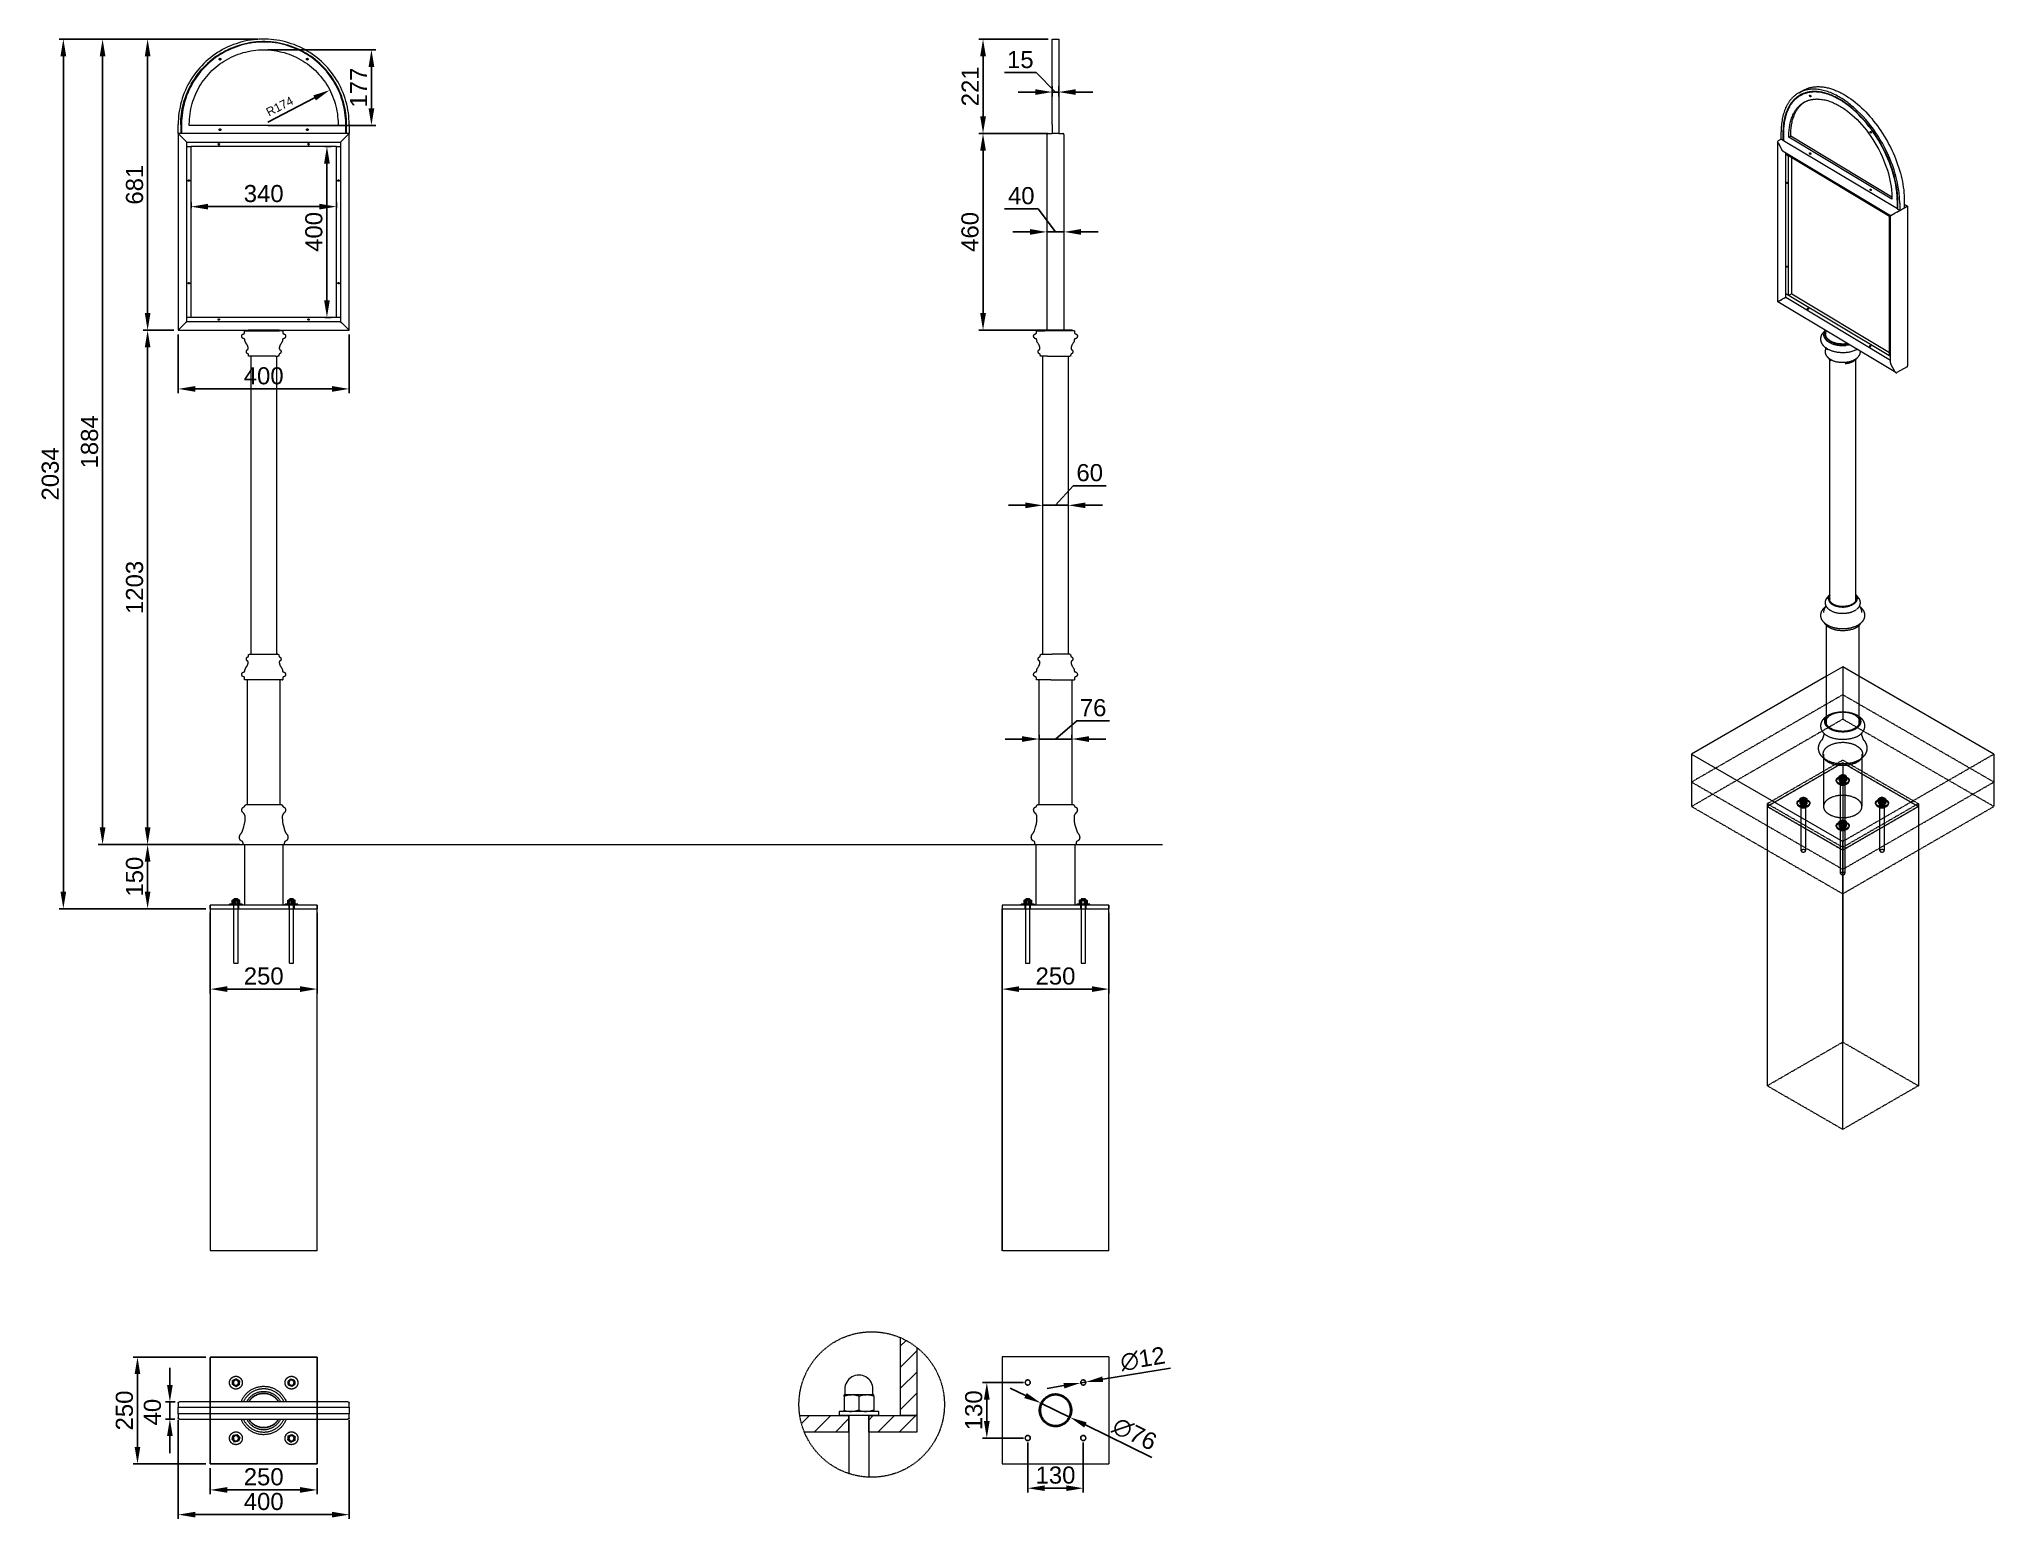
# Model space of a CAD drawing. Header units: millimetres. Extents: x -124 to 15640, y 659 to 4121.
# Drawn here: x -124 to 4448, y 659 to 4121 of the extents above; entities that cross this region are included whole.
import ezdxf

# ---------------------------------------------------------------- set-up
doc = ezdxf.new("R2010")
doc.units = ezdxf.units.MM
doc.linetypes.add('HIDDEN', pattern=[1.905, 1.27, -0.635])
for name, color, linetype, lineweight in [('ZANO_O', 10, 'Continuous', 0), ('ZANO_R', 7, 'Continuous', 0), ('ZANO_R_przerywana', 7, 'HIDDEN', 0), ('ZANO_W', 1, 'Continuous', 0)]:
    doc.layers.add(name, color=color, linetype=linetype, lineweight=lineweight)
doc.styles.add('Arial', font='arial.ttf')
doc.styles.get("Standard").update_dxf_attribs({"font": 'ARIALUNI.TTF'})
doc.dimstyles.new('pl i ang', dxfattribs={"dimtxt": 50, "dimasz": 50, "dimexe": 1.25, "dimexo": 0.625, "dimgap": 10, "dimtad": 1, "dimtoh": 1, "dimtxsty": 'Standard', "dimcen": 2.5, "dimclrd": 1, "dimclre": 1, "dimclrt": 1, "dimadec": 0, "dimazin": 0, "dimtfac": 1, "dimtmove": 0, "dimatfit": 3, "dimfxl": 1, "dimarcsym": 1})

msp = doc.modelspace()

# ---------------------------------------------------------------- blocks, each defined once
blk = doc.blocks.new('*D452')
at = {"layer": 'ZANO_R', "color": 1, "lineweight": -2}
for p, q in [((387.8, 4120.6), (-77.3, 4120.6)), ((-67.3, 4080.6), (-67.3, 2126.6)), ((266.3, 2086.6), (-77.3, 2086.6))]:
    blk.add_line(p, q, dxfattribs=at)
at = {"layer": 'ZANO_R', "color": 1}
for points in [[(-60.6, 4080.6), (-74, 4080.6), (-67.3, 4120.6)], [(-74, 2126.6), (-60.6, 2126.6), (-67.3, 2086.6)]]:
    blk.add_solid(points, dxfattribs=at)
at = {"layer": 'ZANO_R', "color": 1, "insert": (-97.7, 3103.6), "char_height": 40, "attachment_point": 5, "rotation": 90, "style": 'Arial'}
blk.add_mtext('2034', dxfattribs=at)
blk = doc.blocks.new('*D453')
at = {"layer": 'ZANO_R', "color": 1, "lineweight": -2}
for p, q in [((387.8, 4120.6), (14.5, 4120.6)), ((24.5, 4080.6), (24.5, 2276.6)), ((155.5, 2236.6), (14.5, 2236.6))]:
    blk.add_line(p, q, dxfattribs=at)
at = {"layer": 'ZANO_R', "color": 1}
for points in [[(31.2, 4080.6), (17.8, 4080.6), (24.5, 4120.6)], [(17.8, 2276.6), (31.2, 2276.6), (24.5, 2236.6)]]:
    blk.add_solid(points, dxfattribs=at)
at = {"layer": 'ZANO_R', "color": 1, "insert": (-5.9, 3178.6), "char_height": 40, "attachment_point": 5, "rotation": 90, "style": 'Arial'}
blk.add_mtext('1884', dxfattribs=at)
blk = doc.blocks.new('*D456')
at = {"layer": 'ZANO_R', "color": 1, "lineweight": -2}
for p, q in [((231.3, 3724.8), (231.3, 3738.7)), ((271.3, 3728.7), (531.3, 3728.7)), ((571.3, 3724.8), (571.3, 3738.7))]:
    blk.add_line(p, q, dxfattribs=at)
at = {"layer": 'ZANO_R', "color": 1}
for points in [[(271.3, 3735.4), (271.3, 3722), (231.3, 3728.7)], [(531.3, 3722), (531.3, 3735.4), (571.3, 3728.7)]]:
    blk.add_solid(points, dxfattribs=at)
at = {"layer": 'ZANO_R', "color": 1, "insert": (401.3, 3759.1), "char_height": 40, "attachment_point": 5, "style": 'Arial'}
blk.add_mtext('340', dxfattribs=at)
blk = doc.blocks.new('*D457')
at = {"layer": 'ZANO_R', "color": 1, "lineweight": -2}
for p, q in [((544.6, 3869.6), (559.2, 3869.6)), ((549.2, 3509.6), (549.2, 3829.6)), ((544.6, 3469.6), (559.2, 3469.6))]:
    blk.add_line(p, q, dxfattribs=at)
at = {"layer": 'ZANO_R', "color": 1}
for points in [[(555.9, 3829.6), (542.6, 3829.6), (549.2, 3869.6)], [(542.6, 3509.6), (555.9, 3509.6), (549.2, 3469.6)]]:
    blk.add_solid(points, dxfattribs=at)
at = {"layer": 'ZANO_R', "color": 1, "insert": (518.8, 3669.6), "char_height": 40, "attachment_point": 5, "rotation": 90, "style": 'Arial'}
blk.add_mtext('400', dxfattribs=at)
blk = doc.blocks.new('*D458')
at = {"layer": 'ZANO_R', "color": 1, "lineweight": -2}
for p, q in [((201.3, 3429.6), (201.3, 3292.4)), ((601.3, 3429.6), (601.3, 3292.4)), ((241.3, 3302.4), (561.3, 3302.4))]:
    blk.add_line(p, q, dxfattribs=at)
at = {"layer": 'ZANO_R', "color": 1}
for points in [[(241.3, 3309.1), (241.3, 3295.7), (201.3, 3302.4)], [(561.3, 3295.7), (561.3, 3309.1), (601.3, 3302.4)]]:
    blk.add_solid(points, dxfattribs=at)
at = {"layer": 'ZANO_R', "color": 1, "insert": (401.3, 3332.8), "char_height": 40, "attachment_point": 5, "style": 'Arial'}
blk.add_mtext('400', dxfattribs=at)
blk = doc.blocks.new('*D463')
at = {"layer": 'ZANO_R', "color": 1, "lineweight": -2}
for p, q in [((191.3, 4120.6), (119.8, 4120.6)), ((129.8, 3479.6), (129.8, 4080.6)), ((191.3, 3439.6), (119.8, 3439.6))]:
    blk.add_line(p, q, dxfattribs=at)
at = {"layer": 'ZANO_R', "color": 1}
for points in [[(136.5, 4080.6), (123.2, 4080.6), (129.8, 4120.6)], [(123.2, 3479.6), (136.5, 3479.6), (129.8, 3439.6)]]:
    blk.add_solid(points, dxfattribs=at)
at = {"layer": 'ZANO_R', "color": 1, "insert": (99.4, 3780.1), "char_height": 40, "attachment_point": 5, "rotation": 90, "style": 'Arial'}
blk.add_mtext('681', dxfattribs=at)
blk = doc.blocks.new('*D464')
at = {"layer": 'ZANO_R', "color": 1, "lineweight": -2}
for p, q in [((191.3, 3439.6), (119.8, 3439.6)), ((129.8, 3399.6), (129.8, 2276.6)), ((344.8, 2236.6), (119.8, 2236.6))]:
    blk.add_line(p, q, dxfattribs=at)
at = {"layer": 'ZANO_R', "color": 1}
for points in [[(136.5, 3399.6), (123.2, 3399.6), (129.8, 3439.6)], [(123.2, 2276.6), (136.5, 2276.6), (129.8, 2236.6)]]:
    blk.add_solid(points, dxfattribs=at)
at = {"layer": 'ZANO_R', "color": 1, "insert": (99.4, 2838.1), "char_height": 40, "attachment_point": 5, "rotation": 90, "style": 'Arial'}
blk.add_mtext('1203', dxfattribs=at)
blk = doc.blocks.new('*D465')
at = {"layer": 'ZANO_R', "color": 1, "lineweight": -2}
for p, q in [((181.9, 973), (181.9, 1013)), ((194.3, 933), (171.9, 933)), ((181.9, 933), (181.9, 893)), ((193.6, 893), (171.9, 893)), ((181.9, 853), (181.9, 813))]:
    blk.add_line(p, q, dxfattribs=at)
at = {"layer": 'ZANO_R', "color": 1}
for points in [[(175.2, 973), (188.6, 973), (181.9, 933)], [(188.6, 853), (175.2, 853), (181.9, 893)]]:
    blk.add_solid(points, dxfattribs=at)
at = {"layer": 'ZANO_R', "color": 1, "insert": (141.2, 909.2), "char_height": 40, "attachment_point": 5, "rotation": 90, "style": 'Arial'}
blk.add_mtext('40', dxfattribs=at)
blk = doc.blocks.new('*D466')
at = {"layer": 'ZANO_R', "color": 1, "lineweight": -2}
for p, q in [((201.3, 890.8), (201.3, 659.4)), ((601.3, 890.8), (601.3, 659.4)), ((241.3, 669.4), (561.3, 669.4))]:
    blk.add_line(p, q, dxfattribs=at)
at = {"layer": 'ZANO_R', "color": 1}
for points in [[(241.3, 676.1), (241.3, 662.8), (201.3, 669.4)], [(561.3, 662.8), (561.3, 676.1), (601.3, 669.4)]]:
    blk.add_solid(points, dxfattribs=at)
at = {"layer": 'ZANO_R', "color": 1, "insert": (401.3, 699.9), "char_height": 40, "attachment_point": 5, "style": 'Arial'}
blk.add_mtext('400', dxfattribs=at)
blk = doc.blocks.new('*D467')
at = {"layer": 'ZANO_R', "color": 1, "lineweight": -2}
for p, q in [((276.3, 778), (276.3, 717.2)), ((526.3, 778), (526.3, 717.2)), ((316.3, 727.2), (486.3, 727.2))]:
    blk.add_line(p, q, dxfattribs=at)
at = {"layer": 'ZANO_R', "color": 1}
for points in [[(316.3, 733.9), (316.3, 720.6), (276.3, 727.2)], [(486.3, 720.6), (486.3, 733.9), (526.3, 727.2)]]:
    blk.add_solid(points, dxfattribs=at)
at = {"layer": 'ZANO_R', "color": 1, "insert": (401.3, 757.7), "char_height": 40, "attachment_point": 5, "style": 'Arial'}
blk.add_mtext('250', dxfattribs=at)
blk = doc.blocks.new('*D468')
at = {"layer": 'ZANO_R', "color": 1, "lineweight": -2}
for p, q in [((266.3, 1038), (96.1, 1038)), ((106.1, 828), (106.1, 998)), ((266.3, 788), (96.1, 788))]:
    blk.add_line(p, q, dxfattribs=at)
at = {"layer": 'ZANO_R', "color": 1}
for points in [[(112.7, 998), (99.4, 998), (106.1, 1038)], [(99.4, 828), (112.7, 828), (106.1, 788)]]:
    blk.add_solid(points, dxfattribs=at)
at = {"layer": 'ZANO_R', "color": 1, "insert": (75.6, 913), "char_height": 40, "attachment_point": 5, "rotation": 90, "style": 'Arial'}
blk.add_mtext('250', dxfattribs=at)
blk = doc.blocks.new('*D469')
at = {"layer": 'ZANO_R', "color": 1, "lineweight": -2}
for p, q in [((2178.2, 978.5), (2082.5, 978.5)), ((2092.5, 938.5), (2092.5, 888.5)), ((2178.2, 848.5), (2082.5, 848.5))]:
    blk.add_line(p, q, dxfattribs=at)
at = {"layer": 'ZANO_R', "color": 1}
for points in [[(2099.2, 938.5), (2085.8, 938.5), (2092.5, 978.5)], [(2085.8, 888.5), (2099.2, 888.5), (2092.5, 848.5)]]:
    blk.add_solid(points, dxfattribs=at)
at = {"layer": 'ZANO_R', "color": 1, "insert": (2062.1, 913.5), "char_height": 40, "attachment_point": 5, "rotation": 90, "style": 'Arial'}
blk.add_mtext('130', dxfattribs=at)
blk = doc.blocks.new('*D470')
at = {"layer": 'ZANO_R', "color": 1, "lineweight": -2}
for p, q in [((2188.2, 838.5), (2188.2, 721.2)), ((2318.2, 838.5), (2318.2, 721.2)), ((2228.2, 731.2), (2278.2, 731.2))]:
    blk.add_line(p, q, dxfattribs=at)
at = {"layer": 'ZANO_R', "color": 1}
for points in [[(2228.2, 737.9), (2228.2, 724.6), (2188.2, 731.2)], [(2278.2, 724.6), (2278.2, 737.9), (2318.2, 731.2)]]:
    blk.add_solid(points, dxfattribs=at)
at = {"layer": 'ZANO_R', "color": 1, "insert": (2253.2, 761.7), "char_height": 40, "attachment_point": 5, "style": 'Arial'}
blk.add_mtext('130', dxfattribs=at)
blk = doc.blocks.new('*D471')
at = {"layer": 'ZANO_R', "color": 1, "lineweight": -2}
for p, q in [((2294.5, 3075.9), (2253.2, 3030.1)), ((2371.9, 3075.9), (2294.5, 3075.9)), ((2183, 3030.1), (2143, 3030.1)), ((2223, 3040.1), (2223, 3040.1)), ((2223, 3030.1), (2283.3, 3030.1)), ((2283.3, 3040.1), (2283.3, 3040.1)), ((2323.3, 3030.1), (2363.3, 3030.1))]:
    blk.add_line(p, q, dxfattribs=at)
at = {"layer": 'ZANO_R', "color": 1}
for points in [[(2183, 3023.4), (2183, 3036.8), (2223, 3030.1)], [(2323.3, 3036.8), (2323.3, 3023.4), (2283.3, 3030.1)]]:
    blk.add_solid(points, dxfattribs=at)
at = {"layer": 'ZANO_R', "color": 1, "insert": (2333.2, 3106.3), "char_height": 40, "attachment_point": 5, "style": 'Arial'}
blk.add_mtext('60', dxfattribs=at)
blk = doc.blocks.new('*D472')
at = {"layer": 'ZANO_R', "color": 1, "lineweight": -2}
for p, q in [((2302.8, 2526.1), (2253.2, 2483.5)), ((2379.7, 2526.1), (2302.8, 2526.1)), ((2175.1, 2483.5), (2135.1, 2483.5)), ((2215.1, 2485.6), (2215.1, 2493.5)), ((2215.1, 2483.5), (2291.2, 2483.5)), ((2291.2, 2485.6), (2291.2, 2493.5)), ((2331.2, 2483.5), (2371.2, 2483.5))]:
    blk.add_line(p, q, dxfattribs=at)
at = {"layer": 'ZANO_R', "color": 1}
for points in [[(2175.1, 2476.8), (2175.1, 2490.2), (2215.1, 2483.5)], [(2331.2, 2490.2), (2331.2, 2476.8), (2291.2, 2483.5)]]:
    blk.add_solid(points, dxfattribs=at)
at = {"layer": 'ZANO_R', "color": 1, "insert": (2341.2, 2556.6), "char_height": 40, "attachment_point": 5, "style": 'Arial'}
blk.add_mtext('76', dxfattribs=at)
blk = doc.blocks.new('*D473')
at = {"layer": 'ZANO_R', "color": 1, "lineweight": -2}
for p, q in [((2183.1, 947.9), (2147.2, 965.4)), ((2219, 930.3), (2287.4, 896.8)), ((2323.3, 879.2), (2478.6, 803.2))]:
    blk.add_line(p, q, dxfattribs=at)
at = {"layer": 'ZANO_R', "color": 1}
for points in [[(2180.2, 941.9), (2186, 953.8), (2219, 930.3)], [(2326.2, 885.2), (2320.4, 873.2), (2287.4, 896.8)]]:
    blk.add_solid(points, dxfattribs=at)
at = {"layer": 'ZANO_R', "color": 1, "insert": (2438.2, 858.1), "char_height": 40, "attachment_point": 5, "rotation": 333.9182, "style": 'Arial'}
blk.add_mtext('∅76', dxfattribs=at)
blk = doc.blocks.new('*D474')
at = {"layer": 'ZANO_R', "color": 1, "lineweight": -2}
for p, q in [((2521.9, 1012.1), (2363.6, 986)), ((2272.8, 971.1), (2233.4, 964.5)), ((2312.3, 977.6), (2324.1, 979.5))]:
    blk.add_line(p, q, dxfattribs=at)
at = {"layer": 'ZANO_R', "color": 1}
for points in [[(2273.9, 964.5), (2271.7, 977.6), (2312.3, 977.6)], [(2362.5, 992.6), (2364.7, 979.5), (2324.1, 979.5)]]:
    blk.add_solid(points, dxfattribs=at)
at = {"layer": 'ZANO_R', "color": 1, "insert": (2457.3, 1033.5), "char_height": 40, "attachment_point": 5, "rotation": 9.3695, "style": 'Arial'}
blk.add_mtext('∅12', dxfattribs=at)
blk = doc.blocks.new('*D475')
at = {"layer": 'ZANO_W', "color": 1, "lineweight": -2}
for p, q in [((2128.2, 2076.6), (2128.2, 1888.6)), ((2378.2, 2076.6), (2378.2, 1888.6)), ((2168.2, 1898.6), (2338.2, 1898.6))]:
    blk.add_line(p, q, dxfattribs=at)
at = {"layer": 'ZANO_W', "color": 1}
for points in [[(2168.2, 1905.3), (2168.2, 1891.9), (2128.2, 1898.6)], [(2338.2, 1891.9), (2338.2, 1905.3), (2378.2, 1898.6)]]:
    blk.add_solid(points, dxfattribs=at)
at = {"layer": 'ZANO_W', "color": 1, "insert": (2253.2, 1929), "char_height": 40, "attachment_point": 5, "style": 'Arial'}
blk.add_mtext('250', dxfattribs=at)
blk = doc.blocks.new('*D476')
at = {"layer": 'ZANO_R', "color": 1, "lineweight": -2}
for p, q in [((276.3, 2076.6), (276.3, 1888.6)), ((526.3, 2076.6), (526.3, 1888.6)), ((316.3, 1898.6), (486.3, 1898.6))]:
    blk.add_line(p, q, dxfattribs=at)
at = {"layer": 'ZANO_R', "color": 1}
for points in [[(316.3, 1905.3), (316.3, 1891.9), (276.3, 1898.6)], [(486.3, 1891.9), (486.3, 1905.3), (526.3, 1898.6)]]:
    blk.add_solid(points, dxfattribs=at)
at = {"layer": 'ZANO_R', "color": 1, "insert": (401.3, 1929), "char_height": 40, "attachment_point": 5, "style": 'Arial'}
blk.add_mtext('250', dxfattribs=at)
blk = doc.blocks.new('*D478')
at = {"layer": 'ZANO_R', "color": 1, "lineweight": -2}
for p, q in [((2134, 4042.1), (2207.8, 4042.1)), ((2207.8, 4042.1), (2253.2, 3996.7)), ((2205.7, 3996.7), (2165.7, 3996.7)), ((2245.7, 4010.6), (2245.7, 3986.7)), ((2245.7, 3996.7), (2260.7, 3996.7)), ((2260.7, 4010.6), (2260.7, 3986.7)), ((2300.7, 3996.7), (2340.7, 3996.7))]:
    blk.add_line(p, q, dxfattribs=at)
at = {"layer": 'ZANO_R', "color": 1}
for points in [[(2205.7, 3990.1), (2205.7, 4003.4), (2245.7, 3996.7)], [(2300.7, 4003.4), (2300.7, 3990.1), (2260.7, 3996.7)]]:
    blk.add_solid(points, dxfattribs=at)
at = {"layer": 'ZANO_R', "color": 1, "insert": (2170.9, 4072.5), "char_height": 40, "attachment_point": 5, "style": 'Arial'}
blk.add_mtext('15', dxfattribs=at)
blk = doc.blocks.new('*D479')
at = {"layer": 'ZANO_R', "color": 1, "lineweight": -2}
for p, q in [((2133.7, 3723.8), (2212.4, 3723.8)), ((2212.4, 3723.8), (2253.2, 3669.6)), ((2193.2, 3669.6), (2153.2, 3669.6)), ((2233.2, 3679.6), (2233.2, 3679.6)), ((2233.2, 3669.6), (2273.2, 3669.6)), ((2273.2, 3679.6), (2273.2, 3679.6)), ((2313.2, 3669.6), (2353.2, 3669.6))]:
    blk.add_line(p, q, dxfattribs=at)
at = {"layer": 'ZANO_R', "color": 1}
for points in [[(2193.2, 3662.9), (2193.2, 3676.3), (2233.2, 3669.6)], [(2313.2, 3676.3), (2313.2, 3662.9), (2273.2, 3669.6)]]:
    blk.add_solid(points, dxfattribs=at)
at = {"layer": 'ZANO_R', "color": 1, "insert": (2173.1, 3754.2), "char_height": 40, "attachment_point": 5, "style": 'Arial'}
blk.add_mtext('40', dxfattribs=at)
blk = doc.blocks.new('*D480')
at = {"layer": 'ZANO_R', "color": 1, "lineweight": -2}
for p, q in [((2235.7, 4120.6), (2073.7, 4120.6)), ((2083.7, 4080.6), (2083.7, 3939.6)), ((2235.7, 3899.6), (2073.7, 3899.6))]:
    blk.add_line(p, q, dxfattribs=at)
at = {"layer": 'ZANO_R', "color": 1}
for points in [[(2090.4, 4080.6), (2077, 4080.6), (2083.7, 4120.6)], [(2077, 3939.6), (2090.4, 3939.6), (2083.7, 3899.6)]]:
    blk.add_solid(points, dxfattribs=at)
at = {"layer": 'ZANO_R', "color": 1, "insert": (2053.6, 4010.1), "char_height": 40, "attachment_point": 5, "rotation": 90, "style": 'Arial'}
blk.add_mtext('221', dxfattribs=at)
blk = doc.blocks.new('*D481')
at = {"layer": 'ZANO_R', "color": 1, "lineweight": -2}
for p, q in [((2235.7, 3899.6), (2073.7, 3899.6)), ((2083.7, 3859.6), (2083.7, 3479.6)), ((2225.6, 3439.6), (2073.7, 3439.6))]:
    blk.add_line(p, q, dxfattribs=at)
at = {"layer": 'ZANO_R', "color": 1}
for points in [[(2090.4, 3859.6), (2077, 3859.6), (2083.7, 3899.6)], [(2077, 3479.6), (2090.4, 3479.6), (2083.7, 3439.6)]]:
    blk.add_solid(points, dxfattribs=at)
at = {"layer": 'ZANO_R', "color": 1, "insert": (2053.3, 3669.6), "char_height": 40, "attachment_point": 5, "rotation": 90, "style": 'Arial'}
blk.add_mtext('460', dxfattribs=at)
blk = doc.blocks.new('*D482')
at = {"layer": 'ZANO_O', "color": 1, "lineweight": -2}
for p, q in [((119.8, 2236.6), (119.8, 2236.6)), ((129.8, 2196.6), (129.8, 2126.6)), ((34.5, 2086.6), (139.8, 2086.6))]:
    blk.add_line(p, q, dxfattribs=at)
at = {"layer": 'ZANO_O', "color": 1}
for points in [[(136.5, 2196.6), (123.2, 2196.6), (129.8, 2236.6)], [(123.2, 2126.6), (136.5, 2126.6), (129.8, 2086.6)]]:
    blk.add_solid(points, dxfattribs=at)
at = {"layer": 'ZANO_O', "color": 1, "insert": (99.4, 2161.6), "char_height": 40, "attachment_point": 5, "rotation": 90, "style": 'Arial'}
blk.add_mtext('150', dxfattribs=at)
blk = doc.blocks.new('*D484')
at = {"layer": 'ZANO_W', "color": 1, "lineweight": -2}
for p, q in [((411.3, 4095.6), (663.3, 4095.6)), ((653.3, 3958.6), (653.3, 4055.6)), ((411.3, 3918.6), (663.3, 3918.6))]:
    blk.add_line(p, q, dxfattribs=at)
at = {"layer": 'ZANO_W', "color": 1}
for points in [[(660, 4055.6), (646.6, 4055.6), (653.3, 4095.6)], [(646.6, 3958.6), (660, 3958.6), (653.3, 3918.6)]]:
    blk.add_solid(points, dxfattribs=at)
at = {"layer": 'ZANO_W', "color": 1, "insert": (623.2, 4007.1), "char_height": 40, "attachment_point": 5, "rotation": 90, "style": 'Arial'}
blk.add_mtext('177', dxfattribs=at)
blk = doc.blocks.new('*D496')
at = {"layer": 'ZANO_W', "color": 1, "lineweight": -2}
blk.add_line((520.4, 3983), (410.8, 3926.5), dxfattribs=at)
at = {"layer": 'ZANO_W', "color": 1}
blk.add_solid([(523.4, 3977.1), (517.3, 3988.9), (555.9, 4001.3)], dxfattribs=at)
at = {"layer": 'ZANO_W', "color": 1, "insert": (438.6, 3963.4), "char_height": 40, "attachment_point": 5, "rotation": 27.255, "style": 'Arial'}
blk.add_mtext('{\\H0.5x;R174}', dxfattribs=at)

# ---------------------------------------------------------------- dimensions: what is measured, and where the dimension line sits
at = {"layer": 'ZANO_O'}
dim = msp.add_linear_dim(base=(129.8, 2086.6), p1=(129.8, 2236.6), p2=(24.5, 2086.6), angle=90, dimstyle='pl i ang', override={"dimtxt": 40, "dimasz": 40, "dimexe": 10, "dimexo": 10, "dimtoh": 0, "dimdec": 0, "dimtxsty": 'Arial', "dimtdec": 0, "dimtmove": 1}, dxfattribs=at)
dim.commit()
dim.dimension.update_dxf_attribs({"geometry": '*D482', "text_midpoint": (99.4, 2161.6)})
at = {"layer": 'ZANO_R'}
for base, p1, p2, picture, middle in [((-67.3, 2086.6), (397.8, 4120.6), (276.3, 2086.6), '*D452', (-97.7, 3103.6)), ((24.5, 2236.6), (397.8, 4120.6), (165.5, 2236.6), '*D453', (-5.9, 3178.6)), ((129.8, 4120.6), (201.3, 3439.6), (201.3, 4120.6), '*D463', (99.4, 3780.1)), ((2083.7, 3899.6), (2245.7, 4120.6), (2245.7, 3899.6), '*D480', (2053.6, 4010.1)), ((2083.7, 3439.6), (2245.7, 3899.6), (2235.6, 3439.6), '*D481', (2053.3, 3669.6)), ((549.2, 3869.6), (534.6, 3469.6), (534.6, 3869.6), '*D457', (518.8, 3669.6)), ((129.8, 2236.6), (201.3, 3439.6), (354.8, 2236.6), '*D464', (99.4, 2838.1)), ((106.1, 1038), (276.3, 788), (276.3, 1038), '*D468', (75.6, 913)), ((2092.5, 848.5), (2188.2, 978.5), (2188.2, 848.5), '*D469', (2062.1, 913.5))]:
    dim = msp.add_linear_dim(base=base, p1=p1, p2=p2, angle=90, dimstyle='pl i ang', override={"dimtxt": 40, "dimasz": 40, "dimexe": 10, "dimexo": 10, "dimtoh": 0, "dimdec": 0, "dimtxsty": 'Arial', "dimtdec": 0, "dimtmove": 1}, dxfattribs=at)
    dim.commit()
    dim.dimension.update_dxf_attribs({"geometry": picture, "text_midpoint": middle})
for base, p1, p2, picture, middle in [((2260.7, 3996.7), (2245.7, 4020.6), (2260.7, 4020.6), '*D478', (2197.8, 4042.1)), ((2273.2, 3669.6), (2233.2, 3669.6), (2273.2, 3669.6), '*D479', (2202.4, 3723.8)), ((2283.3, 3030.1), (2223, 3030.1), (2283.3, 3030.1), '*D471', (2304.5, 3075.9)), ((2291.2, 2483.5), (2215.1, 2475.6), (2291.2, 2475.6), '*D472', (2312.8, 2526.1))]:
    dim = msp.add_linear_dim(base=base, p1=p1, p2=p2, dimstyle='pl i ang', override={"dimtxt": 40, "dimasz": 40, "dimexe": 10, "dimexo": 10, "dimtoh": 0, "dimdec": 0, "dimtxsty": 'Arial', "dimtdec": 0, "dimtmove": 1}, dxfattribs=at)
    dim.commit()
    dim.dimension.update_dxf_attribs({"geometry": picture, "text_midpoint": middle, "dimtype": 160})
for base, p1, p2, picture, middle in [((571.3, 3728.7), (231.3, 3714.8), (571.3, 3714.8), '*D456', (401.3, 3759.1)), ((601.3, 3302.4), (201.3, 3439.6), (601.3, 3439.6), '*D458', (401.3, 3332.8)), ((526.3, 1898.6), (276.3, 2086.6), (526.3, 2086.6), '*D476', (401.3, 1929)), ((601.3, 669.4), (201.3, 900.8), (601.3, 900.8), '*D466', (401.3, 699.9)), ((2318.2, 731.2), (2188.2, 848.5), (2318.2, 848.5), '*D470', (2253.2, 761.7)), ((526.3, 727.2), (276.3, 788), (526.3, 788), '*D467', (401.3, 757.7))]:
    dim = msp.add_linear_dim(base=base, p1=p1, p2=p2, dimstyle='pl i ang', override={"dimtxt": 40, "dimasz": 40, "dimexe": 10, "dimexo": 10, "dimtoh": 0, "dimdec": 0, "dimtxsty": 'Arial', "dimtdec": 0, "dimtmove": 1}, dxfattribs=at)
    dim.commit()
    dim.dimension.update_dxf_attribs({"geometry": picture, "text_midpoint": middle})
dim = msp.add_diameter_dim_2p(p1=(2312.3, 977.6), p2=(2324.1, 979.5), dimstyle='pl i ang', override={"dimtxt": 40, "dimasz": 40, "dimexe": 10, "dimexo": 10, "dimtoh": 0, "dimdec": 0, "dimtxsty": 'Arial', "dimtdec": 0, "dimtmove": 1}, dxfattribs=at)
dim.commit()
dim.dimension.update_dxf_attribs({"geometry": '*D474', "text_midpoint": (2457.3, 1033.5)})
dim = msp.add_linear_dim(base=(181.9, 893), p1=(204.3, 933), p2=(203.6, 893), angle=90, dimstyle='pl i ang', override={"dimtxt": 40, "dimasz": 40, "dimexe": 10, "dimexo": 10, "dimtoh": 0, "dimdec": 0, "dimtxsty": 'Arial', "dimtdec": 0, "dimtmove": 1}, dxfattribs=at)
dim.commit()
dim.dimension.update_dxf_attribs({"geometry": '*D465', "text_midpoint": (171.6, 909.2), "dimtype": 160})
dim = msp.add_diameter_dim_2p(p1=(2219, 930.3), p2=(2287.4, 896.8), dimstyle='pl i ang', override={"dimtxt": 40, "dimasz": 40, "dimexe": 10, "dimexo": 10, "dimtoh": 0, "dimdec": 0, "dimtxsty": 'Arial', "dimtdec": 0, "dimtmove": 1}, dxfattribs=at)
dim.commit()
dim.dimension.update_dxf_attribs({"geometry": '*D473', "text_midpoint": (2424.3, 829.8), "dimtype": 163})
at = {"layer": 'ZANO_W'}
dim = msp.add_linear_dim(base=(653.3, 4095.6), p1=(401.3, 3918.6), p2=(401.3, 4095.6), angle=90, dimstyle='pl i ang', override={"dimtxt": 40, "dimasz": 40, "dimexe": 10, "dimexo": 10, "dimtoh": 0, "dimdec": 0, "dimtxsty": 'Arial', "dimtdec": 0, "dimtmove": 1}, dxfattribs=at)
dim.commit()
dim.dimension.update_dxf_attribs({"geometry": '*D484', "text_midpoint": (623.2, 4007.1)})
dim = msp.add_radius_dim(center=(401.3, 3921.6), mpoint=(555.9, 4001.3), text='{\\H0.5x;<>}', dimstyle='pl i ang', override={"dimtxt": 40, "dimasz": 40, "dimexe": 10, "dimexo": 10, "dimtoh": 0, "dimdec": 0, "dimtxsty": 'Arial', "dimtdec": 0, "dimtmove": 1}, dxfattribs=at)
dim.commit()
dim.dimension.update_dxf_attribs({"geometry": '*D496', "text_midpoint": (447.8, 3945.6), "dimtype": 164})
dim = msp.add_linear_dim(base=(2378.2, 1898.6), p1=(2128.2, 2086.6), p2=(2378.2, 2086.6), dimstyle='pl i ang', override={"dimtxt": 40, "dimasz": 40, "dimexe": 10, "dimexo": 10, "dimtoh": 0, "dimdec": 0, "dimtxsty": 'Arial', "dimtdec": 0, "dimtmove": 1}, dxfattribs=at)
dim.commit()
dim.dimension.update_dxf_attribs({"geometry": '*D475', "text_midpoint": (2253.2, 1929)})

# ---------------------------------------------------------------- linework, layer by layer
at = {"layer": 'ZANO_R'}
for p, q in [((356.8, 4115.6), (350.1, 4113.9)), ((363.5, 4117), (356.8, 4115.6)), ((370.3, 4118.2), (363.5, 4117)), ((377.2, 4119.1), (370.3, 4118.2)), ((384, 4119.9), (377.2, 4119.1)), ((390.9, 4120.3), (384, 4119.9)), ((397.8, 4120.6), (390.9, 4120.3)), ((404.7, 4120.6), (397.8, 4120.6)), ((411.6, 4120.3), (404.7, 4120.6)), ((418.5, 4119.9), (411.6, 4120.3)), ((425.4, 4119.1), (418.5, 4119.9)), ((432.2, 4118.2), (425.4, 4119.1)), ((439, 4117), (432.2, 4118.2)), ((445.8, 4115.6), (439, 4117)), ((452.5, 4113.9), (445.8, 4115.6)), ((2245.7, 4120.6), (2260.7, 4120.6)), ((2245.7, 3920.6), (2245.7, 4120.6)), ((2260.7, 4120.6), (2260.7, 3920.6)), ((271.3, 4072.6), (266.1, 4068)), ((276.6, 4077), (271.3, 4072.6)), ((280.3, 4072.3), (275.2, 4068)), ((282.1, 4081.2), (276.6, 4077)), ((277.1, 4069.6), (278, 4070.4)), ((283.4, 4073.2), (278.2, 4069)), ((285.6, 4076.4), (280.3, 4072.3)), ((287.7, 4085.2), (282.1, 4081.2)), ((288.8, 4077.2), (283.4, 4073.2)), ((283.9, 4075.1), (284.9, 4075.8)), ((291.1, 4080.3), (285.6, 4076.4)), ((285.9, 4076.6), (286.9, 4077.3)), ((293.4, 4089), (287.7, 4085.2)), ((287.9, 4078), (289, 4078.8)), ((294.2, 4081), (288.8, 4077.2)), ((290, 4079.5), (291, 4080.2)), ((296.7, 4084), (291.1, 4080.3)), ((299.3, 4092.6), (293.4, 4089)), ((299.8, 4084.6), (294.2, 4081)), ((295.1, 4083), (296.2, 4083.7)), ((302.4, 4087.5), (296.7, 4084)), ((297.2, 4084.3), (298.3, 4085)), ((297.3, 4074), (297.3, 4074.1)), ((297.3, 4074.1), (297.4, 4074.1)), ((297.3, 4073.9), (297.3, 4074)), ((297.3, 4073.8), (297.3, 4073.9)), ((297.3, 4073.9), (297.3, 4073.9)), ((297.3, 4073.7), (297.3, 4073.8)), ((297.3, 4073.6), (297.3, 4073.7)), ((297.3, 4073.7), (297.3, 4073.7)), ((297.3, 4073.5), (297.3, 4073.6)), ((297.3, 4073.4), (297.3, 4073.5)), ((297.3, 4073.5), (297.3, 4073.5)), ((297.3, 4073.3), (297.3, 4073.4)), ((297.3, 4073.2), (297.3, 4073.3)), ((297.3, 4073.3), (297.3, 4073.3)), ((297.3, 4073.1), (297.3, 4073.2)), ((297.4, 4073.1), (297.3, 4073.1)), ((297.4, 4074.3), (297.5, 4074.4)), ((297.4, 4074.2), (297.4, 4074.3)), ((297.4, 4074.3), (297.4, 4074.3)), ((297.4, 4074.1), (297.4, 4074.2)), ((297.4, 4073), (297.4, 4073.1)), ((297.4, 4072.9), (297.4, 4073)), ((297.5, 4072.8), (297.4, 4072.9)), ((297.4, 4072.9), (297.4, 4072.9)), ((297.5, 4074.5), (297.5, 4074.6)), ((297.5, 4074.6), (297.6, 4074.6)), ((297.5, 4074.4), (297.5, 4074.5)), ((297.5, 4074.5), (297.5, 4074.5)), ((297.5, 4072.7), (297.5, 4072.8)), ((297.5, 4072.6), (297.5, 4072.7)), ((297.5, 4072.7), (297.5, 4072.7)), ((297.6, 4072.5), (297.5, 4072.6)), ((297.6, 4074.7), (297.7, 4074.8)), ((297.6, 4074.6), (297.6, 4074.7)), ((297.7, 4072.4), (297.6, 4072.5)), ((297.6, 4072.5), (297.6, 4072.5)), ((297.7, 4074.8), (297.7, 4074.9)), ((297.7, 4074.9), (297.8, 4074.9)), ((297.7, 4074.8), (297.7, 4074.8)), ((297.7, 4072.3), (297.7, 4072.4)), ((297.7, 4072.4), (297.7, 4072.4)), ((297.8, 4072.3), (297.7, 4072.3)), ((297.8, 4074.9), (297.8, 4075)), ((297.8, 4075), (297.9, 4075)), ((297.8, 4072.2), (297.8, 4072.3)), ((297.9, 4072.2), (297.8, 4072.2)), ((297.9, 4075), (297.9, 4075.1)), ((297.9, 4075.1), (298, 4075.1)), ((297.9, 4072.1), (297.9, 4072.2)), ((298, 4072.1), (297.9, 4072.1)), ((298, 4075.1), (298, 4075.2)), ((298, 4075.2), (298.1, 4075.2)), ((298, 4072), (298, 4072.1)), ((298.1, 4072), (298, 4072)), ((298.1, 4075.2), (298.2, 4075.2)), ((298.2, 4072), (298.1, 4072)), ((298.2, 4075.2), (298.2, 4075.3)), ((298.2, 4075.3), (298.3, 4075.3)), ((298.2, 4071.9), (298.2, 4072)), ((298.3, 4071.9), (298.2, 4071.9)), ((298.3, 4075.3), (298.3, 4075.4)), ((298.3, 4075.4), (298.4, 4075.4)), ((298.3, 4071.8), (298.3, 4071.9)), ((298.4, 4071.8), (298.3, 4071.8)), ((298.4, 4075.4), (298.5, 4075.4)), ((298.5, 4071.8), (298.4, 4071.8)), ((298.5, 4075.4), (298.6, 4075.5)), ((298.5, 4075.4), (298.5, 4075.4)), ((298.6, 4071.7), (298.5, 4071.8)), ((298.5, 4071.8), (298.5, 4071.8)), ((298.6, 4075.5), (298.6, 4075.5)), ((298.6, 4075.5), (298.7, 4075.5)), ((298.7, 4071.7), (298.6, 4071.7)), ((298.6, 4071.7), (298.6, 4071.7)), ((298.7, 4075.5), (298.8, 4075.5)), ((298.8, 4071.7), (298.7, 4071.7)), ((298.8, 4075.5), (298.9, 4075.6)), ((298.8, 4075.5), (298.8, 4075.5)), ((298.8, 4071.6), (298.8, 4071.7)), ((298.9, 4071.6), (298.8, 4071.6)), ((298.9, 4075.6), (299, 4075.6)), ((299, 4071.6), (298.9, 4071.6)), ((299, 4075.6), (299, 4075.6)), ((299, 4075.6), (299.1, 4075.6)), ((299.1, 4071.6), (299, 4071.6)), ((299, 4071.6), (299, 4071.6)), ((299.1, 4075.6), (299.2, 4075.6)), ((299.2, 4071.6), (299.1, 4071.6)), ((299.2, 4075.6), (299.3, 4075.6)), ((299.3, 4071.6), (299.2, 4071.6)), ((305.3, 4096.1), (299.3, 4092.6)), ((299.3, 4085.6), (300.4, 4086.3)), ((299.3, 4075.6), (299.3, 4075.6)), ((299.3, 4075.6), (299.4, 4075.6)), ((299.4, 4071.6), (299.3, 4071.6)), ((299.3, 4071.6), (299.3, 4071.6)), ((299.4, 4075.6), (299.5, 4075.6)), ((299.5, 4071.6), (299.4, 4071.6)), ((299.5, 4075.6), (299.5, 4075.6)), ((299.5, 4075.6), (299.6, 4075.6)), ((299.6, 4071.6), (299.5, 4071.6)), ((299.5, 4071.6), (299.5, 4071.6)), ((299.6, 4075.6), (299.7, 4075.6)), ((299.7, 4071.6), (299.6, 4071.6)), ((299.7, 4075.6), (299.7, 4075.5)), ((299.7, 4075.5), (299.8, 4075.5)), ((299.8, 4071.7), (299.7, 4071.6)), ((299.7, 4071.6), (299.7, 4071.6)), ((305.6, 4088), (299.8, 4084.6)), ((299.8, 4075.5), (299.9, 4075.5)), ((299.9, 4071.7), (299.8, 4071.7)), ((299.9, 4075.5), (299.9, 4075.5)), ((299.9, 4075.5), (300, 4075.5)), ((300, 4071.7), (299.9, 4071.7)), ((299.9, 4071.7), (299.9, 4071.7)), ((300, 4075.5), (300.1, 4075.4)), ((300.1, 4071.8), (300, 4071.7)), ((300.1, 4075.4), (300.1, 4075.4)), ((300.1, 4075.4), (300.2, 4075.4)), ((300.2, 4071.8), (300.1, 4071.8)), ((300.1, 4071.8), (300.1, 4071.8)), ((300.2, 4075.4), (300.2, 4075.4)), ((300.2, 4075.4), (300.3, 4075.3)), ((300.3, 4071.9), (300.2, 4071.8)), ((300.2, 4071.8), (300.2, 4071.8)), ((300.3, 4075.3), (300.4, 4075.3)), ((300.4, 4071.9), (300.3, 4071.9)), ((300.4, 4075.3), (300.4, 4075.2)), ((300.4, 4075.2), (300.5, 4075.2)), ((300.5, 4072), (300.4, 4072)), ((300.4, 4072), (300.4, 4071.9)), ((300.5, 4075.2), (300.5, 4075.2)), ((300.5, 4075.2), (300.6, 4075.1)), ((300.6, 4072.1), (300.5, 4072)), ((300.5, 4072), (300.5, 4072)), ((300.6, 4075.1), (300.6, 4075.1)), ((300.6, 4075.1), (300.7, 4075)), ((300.7, 4072.2), (300.6, 4072.1)), ((300.6, 4072.1), (300.6, 4072.1)), ((300.7, 4075), (300.7, 4075)), ((300.7, 4075), (300.8, 4074.9)), ((300.8, 4072.3), (300.7, 4072.2)), ((300.7, 4072.2), (300.7, 4072.2)), ((300.8, 4074.9), (300.8, 4074.9)), ((300.8, 4074.9), (300.9, 4074.8)), ((300.9, 4072.4), (300.8, 4072.3)), ((300.8, 4072.3), (300.8, 4072.3)), ((300.9, 4074.8), (300.9, 4074.8)), ((300.9, 4074.8), (301, 4074.7)), ((301, 4072.5), (300.9, 4072.4)), ((300.9, 4072.4), (300.9, 4072.4)), ((301, 4074.7), (301, 4074.6)), ((301, 4074.6), (301, 4074.6)), ((301, 4074.6), (301.1, 4074.5)), ((301.1, 4072.7), (301, 4072.6)), ((301, 4072.6), (301, 4072.5)), ((301, 4072.5), (301, 4072.5)), ((301.1, 4074.5), (301.1, 4074.5)), ((301.1, 4074.5), (301.1, 4074.4)), ((301.1, 4074.4), (301.1, 4074.3)), ((301.1, 4074.3), (301.2, 4074.3)), ((301.2, 4072.9), (301.1, 4072.9)), ((301.1, 4072.9), (301.1, 4072.8)), ((301.1, 4072.8), (301.1, 4072.7)), ((301.1, 4072.7), (301.1, 4072.7)), ((301.2, 4074.3), (301.2, 4074.2)), ((301.2, 4074.2), (301.2, 4074.1)), ((301.2, 4074.1), (301.2, 4074.1)), ((301.2, 4074.1), (301.2, 4074)), ((301.2, 4074), (301.3, 4073.9)), ((301.3, 4073.3), (301.2, 4073.2)), ((301.2, 4073.2), (301.2, 4073.1)), ((301.2, 4073.1), (301.2, 4073.1)), ((301.2, 4073.1), (301.2, 4073)), ((301.2, 4073), (301.2, 4072.9)), ((301.3, 4073.9), (301.3, 4073.9)), ((301.3, 4073.9), (301.3, 4073.8)), ((301.3, 4073.8), (301.3, 4073.7)), ((301.3, 4073.7), (301.3, 4073.7)), ((301.3, 4073.7), (301.3, 4073.6)), ((301.3, 4073.6), (301.3, 4073.5)), ((301.3, 4073.5), (301.3, 4073.5)), ((301.3, 4073.5), (301.3, 4073.4)), ((301.3, 4073.4), (301.3, 4073.3)), ((301.3, 4073.3), (301.3, 4073.3)), ((308.2, 4090.8), (302.4, 4087.5)), ((304, 4065.8), (309.1, 4069.2)), ((304.6, 4088.8), (305.7, 4089.4)), ((311.4, 4099.3), (305.3, 4096.1)), ((311.4, 4091.3), (305.6, 4088)), ((306.8, 4090), (307.9, 4090.6)), ((314.1, 4093.9), (308.2, 4090.8)), ((309.1, 4069.2), (314.3, 4072.3)), ((312.2, 4092.9), (310, 4091.8)), ((317.6, 4102.3), (311.4, 4099.3)), ((317.4, 4094.3), (311.4, 4091.3)), ((312.2, 4092.9), (313.3, 4093.5)), ((320.1, 4096.8), (314.1, 4093.9)), ((314.3, 4072.3), (319.6, 4075.2)), ((314.4, 4094), (315.5, 4094.6)), ((323.4, 4097.1), (317.4, 4094.3)), ((324, 4105), (317.6, 4102.3)), ((317.7, 4095.7), (321, 4097.2)), ((319.6, 4075.2), (325, 4078)), ((326.3, 4099.5), (320.1, 4096.8)), ((322.1, 4097.7), (325.4, 4099.1)), ((329.6, 4099.7), (323.4, 4097.1)), ((330.4, 4107.6), (324, 4105)), ((325, 4078), (330.5, 4080.6)), ((325.6, 4099.2), (331, 4101.4)), ((332.5, 4102), (326.3, 4099.5)), ((335.8, 4102.1), (329.6, 4099.7)), ((336.9, 4109.9), (330.4, 4107.6)), ((330.5, 4080.6), (336.1, 4082.9)), ((331, 4101.4), (336.5, 4103.5)), ((338.8, 4104.3), (332.5, 4102)), ((342.1, 4104.3), (335.8, 4102.1)), ((336.1, 4082.9), (341.8, 4085.1)), ((336.6, 4103.5), (342.1, 4105.3)), ((343.4, 4112), (336.9, 4109.9)), ((345.2, 4106.3), (338.8, 4104.3)), ((341.8, 4085.1), (347.5, 4087.1)), ((348.5, 4106.2), (342.1, 4104.3)), ((342.3, 4105.4), (347.8, 4107.1)), ((350.1, 4113.9), (343.4, 4112)), ((351.6, 4108.1), (345.2, 4106.3)), ((347.5, 4087.1), (353.3, 4088.9)), ((347.9, 4107.1), (353.5, 4108.6)), ((355, 4107.9), (348.5, 4106.2)), ((358.1, 4109.7), (351.6, 4108.1)), ((353.3, 4088.9), (359.2, 4090.4)), ((353.6, 4108.6), (359.2, 4110)), ((361.5, 4109.4), (355, 4107.9)), ((364.7, 4111.1), (358.1, 4109.7)), ((359.2, 4090.4), (365.1, 4091.8)), ((359.4, 4110), (362.3, 4110.6)), ((368.1, 4110.7), (361.5, 4109.4)), ((362.6, 4110.7), (364.9, 4111.1)), ((371.3, 4112.3), (364.7, 4111.1)), ((365.1, 4091.8), (371.1, 4093)), ((365.2, 4111.2), (368.2, 4111.8)), ((374.7, 4111.7), (368.1, 4110.7)), ((368.2, 4111.8), (371.2, 4112.2)), ((371.1, 4093), (377.1, 4093.9)), ((377.9, 4113.2), (371.3, 4112.3)), ((371.6, 4112.3), (373.8, 4112.6)), ((374.1, 4112.7), (377.1, 4113.1)), ((381.3, 4112.6), (374.7, 4111.7)), ((377.1, 4093.9), (383.1, 4094.6)), ((377.2, 4113.1), (380.1, 4113.4)), ((384.6, 4113.9), (377.9, 4113.2)), ((380.5, 4113.5), (382.8, 4113.7)), ((387.9, 4113.1), (381.3, 4112.6)), ((383.1, 4113.7), (386.1, 4114)), ((383.1, 4094.6), (389.1, 4095.2)), ((391.2, 4114.3), (384.6, 4113.9)), ((386.2, 4114), (389.2, 4114.2)), ((394.6, 4113.5), (387.9, 4113.1)), ((389.1, 4095.2), (395.2, 4095.5)), ((389.4, 4114.2), (392.2, 4114.4)), ((397.9, 4114.6), (391.2, 4114.3)), ((392.6, 4114.4), (394.8, 4114.5)), ((401.3, 4113.6), (394.6, 4113.5)), ((395.2, 4114.5), (398.1, 4114.6)), ((395.2, 4095.5), (401.3, 4095.6)), ((404.6, 4114.6), (397.9, 4114.6)), ((398.3, 4114.6), (401.3, 4114.6)), ((408, 4113.5), (401.3, 4113.6)), ((401.3, 4095.6), (407.4, 4095.5)), ((411.3, 4114.3), (404.6, 4114.6)), ((407.4, 4095.5), (413.4, 4095.2)), ((414.6, 4113.1), (408, 4113.5)), ((418, 4113.9), (411.3, 4114.3)), ((413.4, 4095.2), (419.5, 4094.6)), ((421.3, 4112.6), (414.6, 4113.1)), ((424.7, 4113.2), (418, 4113.9)), ((419.5, 4094.6), (425.5, 4093.9)), ((427.9, 4111.7), (421.3, 4112.6)), ((431.3, 4112.3), (424.7, 4113.2)), ((425.5, 4093.9), (431.5, 4093)), ((434.5, 4110.7), (427.9, 4111.7)), ((437.9, 4111.1), (431.3, 4112.3)), ((431.5, 4093), (437.5, 4091.8)), ((441.1, 4109.4), (434.5, 4110.7)), ((437.5, 4091.8), (443.4, 4090.4)), ((444.5, 4109.7), (437.9, 4111.1)), ((447.6, 4107.9), (441.1, 4109.4)), ((443.4, 4090.4), (449.2, 4088.9)), ((451, 4108.1), (444.5, 4109.7)), ((454, 4106.2), (447.6, 4107.9)), ((449.2, 4088.9), (455.1, 4087.1)), ((457.4, 4106.3), (451, 4108.1)), ((459.1, 4112), (452.5, 4113.9)), ((460.4, 4104.3), (454, 4106.2)), ((455.1, 4087.1), (460.8, 4085.1)), ((463.8, 4104.3), (457.4, 4106.3)), ((465.7, 4109.9), (459.1, 4112)), ((466.7, 4102.1), (460.4, 4104.3)), ((460.8, 4085.1), (466.5, 4082.9)), ((470.1, 4102), (463.8, 4104.3)), ((472.2, 4107.6), (465.7, 4109.9)), ((466.5, 4082.9), (472.1, 4080.6)), ((473, 4099.7), (466.7, 4102.1)), ((476.3, 4099.5), (470.1, 4102)), ((472.1, 4080.6), (477.6, 4078)), ((478.6, 4105), (472.2, 4107.6)), ((479.1, 4097.1), (473, 4099.7)), ((482.4, 4096.8), (476.3, 4099.5)), ((477.6, 4078), (483, 4075.2)), ((484.9, 4102.3), (478.6, 4105)), ((485.2, 4094.3), (479.1, 4097.1)), ((488.5, 4093.9), (482.4, 4096.8)), ((483, 4075.2), (488.3, 4072.3)), ((491.2, 4099.3), (484.9, 4102.3)), ((491.2, 4091.3), (485.2, 4094.3)), ((488.3, 4072.3), (493.5, 4069.2)), ((494.4, 4090.8), (488.5, 4093.9)), ((497.3, 4096.1), (491.2, 4099.3)), ((497, 4088), (491.2, 4091.3)), ((493.5, 4069.2), (498.6, 4065.8)), ((500.2, 4087.5), (494.4, 4090.8)), ((502.7, 4084.6), (497, 4088)), ((503.3, 4092.6), (497.3, 4096.1)), ((505.9, 4084), (500.2, 4087.5)), ((501.3, 4074), (501.3, 4074.1)), ((501.3, 4074.1), (501.4, 4074.1)), ((501.3, 4073.9), (501.3, 4074)), ((501.3, 4073.8), (501.3, 4073.9)), ((501.3, 4073.9), (501.3, 4073.9)), ((501.3, 4073.7), (501.3, 4073.8)), ((501.3, 4073.6), (501.3, 4073.7)), ((501.3, 4073.7), (501.3, 4073.7)), ((501.3, 4073.5), (501.3, 4073.6)), ((501.3, 4073.4), (501.3, 4073.5)), ((501.3, 4073.5), (501.3, 4073.5)), ((501.3, 4073.3), (501.3, 4073.4)), ((501.3, 4073.2), (501.3, 4073.3)), ((501.3, 4073.3), (501.3, 4073.3)), ((501.3, 4073.1), (501.3, 4073.2)), ((501.4, 4073.1), (501.3, 4073.1)), ((501.4, 4074.3), (501.5, 4074.4)), ((501.4, 4074.2), (501.4, 4074.3)), ((501.4, 4074.3), (501.4, 4074.3)), ((501.4, 4074.1), (501.4, 4074.2)), ((501.4, 4073), (501.4, 4073.1)), ((501.4, 4072.9), (501.4, 4073)), ((501.5, 4072.8), (501.4, 4072.9)), ((501.4, 4072.9), (501.4, 4072.9)), ((501.5, 4074.5), (501.5, 4074.6)), ((501.5, 4074.6), (501.6, 4074.6)), ((501.5, 4074.4), (501.5, 4074.5)), ((501.5, 4074.5), (501.5, 4074.5)), ((501.5, 4072.7), (501.5, 4072.8)), ((501.5, 4072.6), (501.5, 4072.7)), ((501.5, 4072.7), (501.5, 4072.7)), ((501.6, 4072.5), (501.5, 4072.6)), ((501.6, 4074.7), (501.7, 4074.8)), ((501.6, 4074.6), (501.6, 4074.7)), ((501.7, 4072.4), (501.6, 4072.5)), ((501.6, 4072.5), (501.6, 4072.5)), ((501.7, 4074.8), (501.7, 4074.9)), ((501.7, 4074.9), (501.8, 4074.9)), ((501.7, 4074.8), (501.7, 4074.8)), ((501.7, 4072.3), (501.7, 4072.4)), ((501.7, 4072.4), (501.7, 4072.4)), ((501.8, 4072.3), (501.7, 4072.3)), ((501.8, 4074.9), (501.8, 4075)), ((501.8, 4075), (501.9, 4075)), ((501.8, 4072.2), (501.8, 4072.3)), ((501.9, 4072.2), (501.8, 4072.2)), ((501.9, 4075), (501.9, 4075.1)), ((501.9, 4075.1), (502, 4075.1)), ((501.9, 4072.1), (501.9, 4072.2)), ((502, 4072.1), (501.9, 4072.1)), ((502, 4075.1), (502, 4075.2)), ((502, 4075.2), (502.1, 4075.2)), ((502, 4072), (502, 4072.1)), ((502.1, 4072), (502, 4072)), ((502.1, 4075.2), (502.2, 4075.2)), ((502.2, 4072), (502.1, 4072)), ((502.2, 4075.2), (502.2, 4075.3)), ((502.2, 4075.3), (502.3, 4075.3)), ((502.2, 4071.9), (502.2, 4072)), ((502.3, 4071.9), (502.2, 4071.9)), ((502.3, 4075.3), (502.3, 4075.4)), ((502.3, 4075.4), (502.4, 4075.4)), ((502.3, 4071.8), (502.3, 4071.9)), ((502.4, 4071.8), (502.3, 4071.8)), ((502.4, 4075.4), (502.5, 4075.4)), ((502.5, 4071.8), (502.4, 4071.8)), ((502.5, 4075.4), (502.6, 4075.5)), ((502.5, 4075.4), (502.5, 4075.4)), ((502.6, 4071.7), (502.5, 4071.8)), ((502.5, 4071.8), (502.5, 4071.8)), ((502.6, 4075.5), (502.6, 4075.5)), ((502.6, 4075.5), (502.7, 4075.5)), ((502.7, 4071.7), (502.6, 4071.7)), ((502.6, 4071.7), (502.6, 4071.7)), ((508.3, 4081), (502.7, 4084.6)), ((502.7, 4075.5), (502.8, 4075.5)), ((502.8, 4071.7), (502.7, 4071.7)), ((502.8, 4075.5), (502.9, 4075.6)), ((502.8, 4075.5), (502.8, 4075.5)), ((502.8, 4071.6), (502.8, 4071.7)), ((502.9, 4071.6), (502.8, 4071.6)), ((502.9, 4075.6), (503, 4075.6)), ((503, 4071.6), (502.9, 4071.6)), ((503, 4075.6), (503, 4075.6)), ((503, 4075.6), (503.1, 4075.6)), ((503.1, 4071.6), (503, 4071.6)), ((503, 4071.6), (503, 4071.6)), ((503.1, 4075.6), (503.2, 4075.6)), ((503.2, 4071.6), (503.1, 4071.6)), ((503.2, 4075.6), (503.3, 4075.6)), ((503.3, 4071.6), (503.2, 4071.6)), ((509.2, 4089), (503.3, 4092.6)), ((503.3, 4075.6), (503.3, 4075.6)), ((503.3, 4075.6), (503.4, 4075.6)), ((503.4, 4071.6), (503.3, 4071.6)), ((503.3, 4071.6), (503.3, 4071.6)), ((503.4, 4075.6), (503.5, 4075.6)), ((503.5, 4071.6), (503.4, 4071.6)), ((503.5, 4075.6), (503.5, 4075.6)), ((503.5, 4075.6), (503.6, 4075.6)), ((503.6, 4071.6), (503.5, 4071.6)), ((503.5, 4071.6), (503.5, 4071.6)), ((503.6, 4075.6), (503.7, 4075.6)), ((503.7, 4071.6), (503.6, 4071.6)), ((503.7, 4075.6), (503.7, 4075.5)), ((503.7, 4075.5), (503.8, 4075.5)), ((503.8, 4071.7), (503.7, 4071.6)), ((503.7, 4071.6), (503.7, 4071.6)), ((503.8, 4075.5), (503.9, 4075.5)), ((503.9, 4071.7), (503.8, 4071.7)), ((503.9, 4075.5), (503.9, 4075.5)), ((503.9, 4075.5), (504, 4075.5)), ((504, 4071.7), (503.9, 4071.7)), ((503.9, 4071.7), (503.9, 4071.7)), ((504, 4075.5), (504.1, 4075.4)), ((504.1, 4071.8), (504, 4071.7)), ((504.1, 4075.4), (504.1, 4075.4)), ((504.1, 4075.4), (504.2, 4075.4)), ((504.2, 4071.8), (504.1, 4071.8)), ((504.1, 4071.8), (504.1, 4071.8)), ((504.2, 4075.4), (504.2, 4075.4)), ((504.2, 4075.4), (504.3, 4075.3)), ((504.3, 4071.9), (504.2, 4071.8)), ((504.2, 4071.8), (504.2, 4071.8)), ((504.3, 4075.3), (504.4, 4075.3)), ((504.4, 4071.9), (504.3, 4071.9)), ((504.4, 4075.3), (504.4, 4075.2)), ((504.4, 4075.2), (504.5, 4075.2)), ((504.5, 4072), (504.4, 4072)), ((504.4, 4072), (504.4, 4071.9)), ((504.5, 4075.2), (504.5, 4075.2)), ((504.5, 4075.2), (504.6, 4075.1)), ((504.6, 4072.1), (504.5, 4072)), ((504.5, 4072), (504.5, 4072)), ((504.6, 4075.1), (504.6, 4075.1)), ((504.6, 4075.1), (504.7, 4075)), ((504.7, 4072.2), (504.6, 4072.1)), ((504.6, 4072.1), (504.6, 4072.1)), ((504.7, 4075), (504.7, 4075)), ((504.7, 4075), (504.8, 4074.9)), ((504.8, 4072.3), (504.7, 4072.2)), ((504.7, 4072.2), (504.7, 4072.2)), ((504.8, 4074.9), (504.8, 4074.9)), ((504.8, 4074.9), (504.9, 4074.8)), ((504.9, 4072.4), (504.8, 4072.3)), ((504.8, 4072.3), (504.8, 4072.3)), ((504.9, 4074.8), (504.9, 4074.8)), ((504.9, 4074.8), (505, 4074.7)), ((505, 4072.5), (504.9, 4072.4)), ((504.9, 4072.4), (504.9, 4072.4)), ((505, 4074.7), (505, 4074.6)), ((505, 4074.6), (505, 4074.6)), ((505, 4074.6), (505.1, 4074.5)), ((505.1, 4072.7), (505, 4072.6)), ((505, 4072.6), (505, 4072.5)), ((505, 4072.5), (505, 4072.5)), ((505.1, 4074.5), (505.1, 4074.5)), ((505.1, 4074.5), (505.1, 4074.4)), ((505.1, 4074.4), (505.1, 4074.3)), ((505.1, 4074.3), (505.2, 4074.3)), ((505.2, 4072.9), (505.1, 4072.9)), ((505.1, 4072.9), (505.1, 4072.8)), ((505.1, 4072.8), (505.1, 4072.7)), ((505.1, 4072.7), (505.1, 4072.7)), ((505.2, 4074.3), (505.2, 4074.2)), ((505.2, 4074.2), (505.2, 4074.1)), ((505.2, 4074.1), (505.2, 4074.1)), ((505.2, 4074.1), (505.2, 4074)), ((505.2, 4074), (505.3, 4073.9)), ((505.3, 4073.3), (505.2, 4073.2)), ((505.2, 4073.2), (505.2, 4073.1)), ((505.2, 4073.1), (505.2, 4073.1)), ((505.2, 4073.1), (505.2, 4073)), ((505.2, 4073), (505.2, 4072.9)), ((505.3, 4073.9), (505.3, 4073.9)), ((505.3, 4073.9), (505.3, 4073.8)), ((505.3, 4073.8), (505.3, 4073.7)), ((505.3, 4073.7), (505.3, 4073.7)), ((505.3, 4073.7), (505.3, 4073.6)), ((505.3, 4073.6), (505.3, 4073.5)), ((505.3, 4073.5), (505.3, 4073.5)), ((505.3, 4073.5), (505.3, 4073.4)), ((505.3, 4073.4), (505.3, 4073.3)), ((505.3, 4073.3), (505.3, 4073.3)), ((511.5, 4080.3), (505.9, 4084)), ((513.8, 4077.2), (508.3, 4081)), ((514.9, 4085.2), (509.2, 4089)), ((516.9, 4076.4), (511.5, 4080.3)), ((519.2, 4073.2), (513.8, 4077.2)), ((520.5, 4081.2), (514.9, 4085.2)), ((522.2, 4072.3), (516.9, 4076.4)), ((524.4, 4069), (519.2, 4073.2)), ((526, 4077), (520.5, 4081.2)), ((527.4, 4068), (522.2, 4072.3)), ((531.3, 4072.6), (526, 4077)), ((536.5, 4068), (531.3, 4072.6)), ((231, 4025.5), (227.5, 4019.6)), ((234.8, 4031.4), (231, 4025.5)), ((234.3, 4019.4), (236.9, 4023.6)), ((238.7, 4037), (234.8, 4031.4)), ((238.8, 4023.9), (235.3, 4018.2)), ((239.8, 4028), (236.1, 4022.4)), ((237.6, 4024.7), (238.2, 4025.7)), ((242.8, 4042.6), (238.7, 4037)), ((242.5, 4029.5), (238.8, 4023.9)), ((238.9, 4026.8), (239.6, 4027.8)), ((243.6, 4033.5), (239.8, 4028)), ((240.3, 4028.8), (241, 4029.9)), ((241.7, 4030.9), (245.2, 4035.8)), ((246.3, 4034.9), (242.5, 4029.5)), ((247.1, 4048), (242.8, 4042.6)), ((247.5, 4038.9), (243.6, 4033.5)), ((245.2, 4035.8), (248.9, 4040.6)), ((250.3, 4040.3), (246.3, 4034.9)), ((251.6, 4053.2), (247.1, 4048)), ((251.7, 4044.2), (247.5, 4038.9)), ((248.9, 4040.6), (252.7, 4045.3)), ((254.6, 4045.4), (250.3, 4040.3)), ((256.3, 4058.3), (251.6, 4053.2)), ((256.1, 4049.2), (251.7, 4044.2)), ((252.7, 4045.3), (256.7, 4049.9)), ((259, 4050.5), (254.6, 4045.4)), ((260.6, 4054.2), (256.1, 4049.2)), ((261.1, 4063.2), (256.3, 4058.3)), ((256.7, 4049.9), (260.8, 4054.3)), ((257, 4018.9), (260.5, 4023.9)), ((263.5, 4055.3), (259, 4050.5)), ((260.5, 4023.9), (264.2, 4028.7)), ((265.3, 4059), (260.6, 4054.2)), ((260.8, 4054.3), (265, 4058.7)), ((266.1, 4068), (261.1, 4063.2)), ((268.3, 4060), (263.5, 4055.3)), ((264.2, 4028.7), (268, 4033.4)), ((270.2, 4063.6), (265.3, 4059)), ((267.7, 4061.3), (268.6, 4062.1)), ((268, 4033.4), (272, 4038)), ((273.2, 4064.6), (268.3, 4060)), ((269.5, 4063), (270.5, 4063.8)), ((275.2, 4068), (270.2, 4063.6)), ((271.4, 4064.7), (272.3, 4065.5)), ((272, 4038), (276.1, 4042.5)), ((278.2, 4069), (273.2, 4064.6)), ((273.3, 4066.4), (274.2, 4067.2)), ((275.2, 4068), (276.1, 4068.8)), ((276.1, 4042.5), (280.4, 4046.8)), ((280.4, 4046.8), (284.9, 4050.9)), ((284.9, 4050.9), (289.4, 4054.9)), ((289.4, 4054.9), (294.2, 4058.7)), ((294.2, 4058.7), (299, 4062.4)), ((299, 4062.4), (304, 4065.8)), ((498.6, 4065.8), (503.6, 4062.4)), ((503.6, 4062.4), (508.4, 4058.7)), ((508.4, 4058.7), (513.1, 4054.9)), ((513.1, 4054.9), (517.7, 4050.9)), ((517.7, 4050.9), (522.2, 4046.8)), ((522.2, 4046.8), (526.5, 4042.5)), ((529.4, 4064.6), (524.4, 4069)), ((526.5, 4042.5), (530.6, 4038)), ((532.4, 4063.6), (527.4, 4068)), ((534.3, 4060), (529.4, 4064.6)), ((530.6, 4038), (534.6, 4033.4)), ((537.3, 4059), (532.4, 4063.6)), ((539, 4055.3), (534.3, 4060)), ((534.6, 4033.4), (538.4, 4028.7)), ((541.5, 4063.2), (536.5, 4068)), ((542, 4054.2), (537.3, 4059)), ((538.4, 4028.7), (542.1, 4023.9)), ((543.6, 4050.5), (539, 4055.3)), ((546.3, 4058.3), (541.5, 4063.2)), ((546.5, 4049.2), (542, 4054.2)), ((542.1, 4023.9), (545.5, 4018.9)), ((548, 4045.4), (543.6, 4050.5)), ((551, 4053.2), (546.3, 4058.3)), ((550.9, 4044.2), (546.5, 4049.2)), ((552.2, 4040.3), (548, 4045.4)), ((555, 4038.9), (550.9, 4044.2)), ((555.5, 4048), (551, 4053.2)), ((556.3, 4034.9), (552.2, 4040.3)), ((559, 4033.5), (555, 4038.9)), ((559.8, 4042.6), (555.5, 4048)), ((560.1, 4029.5), (556.3, 4034.9)), ((562.8, 4028), (559, 4033.5)), ((563.9, 4037), (559.8, 4042.6)), ((563.8, 4023.9), (560.1, 4029.5)), ((566.4, 4022.4), (562.8, 4028)), ((567.2, 4018.2), (563.8, 4023.9)), ((567.8, 4031.4), (563.9, 4037)), ((571.5, 4025.5), (567.8, 4031.4)), ((575.1, 4019.6), (571.5, 4025.5)), ((210.9, 3981.7), (208.9, 3975.1)), ((213.1, 3988.3), (210.9, 3981.7)), ((215.5, 3994.7), (213.1, 3988.3)), ((216.6, 3979.9), (214.6, 3973.5)), ((218.2, 4001.1), (215.5, 3994.7)), ((215.6, 3976.8), (217.5, 3982.8)), ((218.7, 3986.2), (216.6, 3979.9)), ((218.9, 3981.7), (217, 3975.3)), ((217.5, 3982.8), (219.7, 3988.8)), ((221.1, 4007.4), (218.2, 4001.1)), ((221.1, 3992.5), (218.7, 3986.2)), ((221.1, 3988), (218.9, 3981.7)), ((219.7, 3988.8), (222, 3994.7)), ((224.2, 4013.5), (221.1, 4007.4)), ((223.7, 3998.7), (221.1, 3992.5)), ((223.6, 3994.2), (221.1, 3988)), ((222, 3994.7), (224.5, 4000.5)), ((226.2, 4000.4), (223.6, 3994.2)), ((226.5, 4004.8), (223.7, 3998.7)), ((227.5, 4019.6), (224.2, 4013.5)), ((224.5, 4000.5), (227.2, 4006.2)), ((229, 4006.4), (226.2, 4000.4)), ((229.5, 4010.8), (226.5, 4004.8)), ((227.2, 4006.2), (230.1, 4011.9)), ((232.1, 4012.3), (229, 4006.4)), ((232.7, 4016.6), (229.5, 4010.8)), ((230.7, 4013), (231.3, 4014)), ((231.9, 4015.1), (234.3, 4019.4)), ((235.3, 4018.2), (232.1, 4012.3)), ((236.1, 4022.4), (232.7, 4016.6)), ((235.8, 3975.4), (237.8, 3981.1)), ((237.8, 3981.1), (240, 3986.8)), ((240, 3986.8), (242.3, 3992.4)), ((242.3, 3992.4), (244.9, 3997.9)), ((244.9, 3997.9), (247.7, 4003.3)), ((247.7, 4003.3), (250.6, 4008.6)), ((250.6, 4008.6), (253.7, 4013.8)), ((253.7, 4013.8), (257, 4018.9)), ((545.5, 4018.9), (548.8, 4013.8)), ((548.8, 4013.8), (552, 4008.6)), ((552, 4008.6), (554.9, 4003.3)), ((554.9, 4003.3), (557.7, 3997.9)), ((557.7, 3997.9), (560.2, 3992.4)), ((560.2, 3992.4), (562.6, 3986.8)), ((562.6, 3986.8), (564.8, 3981.1)), ((564.8, 3981.1), (566.8, 3975.4)), ((569.9, 4016.6), (566.4, 4022.4)), ((570.5, 4012.3), (567.2, 4018.2)), ((573.1, 4010.8), (569.9, 4016.6)), ((573.5, 4006.4), (570.5, 4012.3)), ((576.1, 4004.8), (573.1, 4010.8)), ((576.4, 4000.4), (573.5, 4006.4)), ((578.4, 4013.5), (575.1, 4019.6)), ((578.9, 3998.7), (576.1, 4004.8)), ((579, 3994.2), (576.4, 4000.4)), ((581.5, 4007.4), (578.4, 4013.5)), ((581.5, 3992.5), (578.9, 3998.7)), ((581.4, 3988), (579, 3994.2)), ((583.6, 3981.7), (581.4, 3988)), ((584.4, 4001.1), (581.5, 4007.4)), ((583.8, 3986.2), (581.5, 3992.5)), ((585.6, 3975.3), (583.6, 3981.7)), ((586, 3979.9), (583.8, 3986.2)), ((587, 3994.7), (584.4, 4001.1)), ((587.9, 3973.5), (586, 3979.9)), ((589.5, 3988.3), (587, 3994.7)), ((591.7, 3981.7), (589.5, 3988.3)), ((593.7, 3975.1), (591.7, 3981.7)), ((3971.8, 3977.8), (3970.9, 3976.7)), ((3972.8, 3979), (3971.8, 3977.8)), ((3973.7, 3980.1), (3972.8, 3979)), ((3974.7, 3981.2), (3973.7, 3980.1)), ((3975.6, 3982.2), (3974.7, 3981.2)), ((3976.6, 3983.3), (3975.6, 3982.2)), ((3977.6, 3984.3), (3976.6, 3983.3)), ((3978.6, 3985.3), (3977.6, 3984.3)), ((3979.4, 3977.8), (3978.5, 3976.8)), ((3979.7, 3986.2), (3978.6, 3985.3)), ((3980.4, 3978.8), (3979.4, 3977.8)), ((3980.7, 3987.2), (3979.7, 3986.2)), ((3981.4, 3979.8), (3980.4, 3978.8)), ((3981.8, 3988.1), (3980.7, 3987.2)), ((3981.7, 3978.2), (3980.7, 3977.2)), ((3982.4, 3980.8), (3981.4, 3979.8)), ((3982.7, 3979.2), (3981.7, 3978.2)), ((3982.9, 3989), (3981.8, 3988.1)), ((3983.5, 3981.7), (3982.4, 3980.8)), ((3983.8, 3980.2), (3982.7, 3979.2)), ((3984, 3989.9), (3982.9, 3989)), ((3984.5, 3982.7), (3983.5, 3981.7)), ((3984.8, 3981.1), (3983.8, 3980.2)), ((3985.1, 3990.7), (3984, 3989.9)), ((3985.6, 3983.6), (3984.5, 3982.7)), ((3985.9, 3982), (3984.8, 3981.1)), ((3986.3, 3991.5), (3985.1, 3990.7)), ((3986.7, 3984.5), (3985.6, 3983.6)), ((3987, 3982.9), (3985.9, 3982)), ((3987.4, 3992.3), (3986.3, 3991.5)), ((3987.9, 3985.3), (3986.7, 3984.5)), ((3988.1, 3983.8), (3987, 3982.9)), ((3988.6, 3993.1), (3987.4, 3992.3)), ((3989, 3986.2), (3987.9, 3985.3)), ((3989.2, 3984.7), (3988.1, 3983.8)), ((3989.8, 3993.8), (3988.6, 3993.1)), ((3990.2, 3987), (3989, 3986.2)), ((3989.2, 3984.6), (3990.6, 3985.9)), ((3990.4, 3985.5), (3989.2, 3984.7)), ((3991, 3994.5), (3989.8, 3993.8)), ((3991.4, 3987.8), (3990.2, 3987)), ((3991.5, 3986.3), (3990.4, 3985.5)), ((3990.6, 3985.9), (3992, 3987.1)), ((3992.2, 3995.2), (3991, 3994.5)), ((3992.7, 3988.5), (3991.4, 3987.8)), ((3992.7, 3987), (3991.5, 3986.3)), ((3992, 3987.1), (3993.5, 3988.3)), ((3992.2, 3995.2), (4002.7, 4001)), ((3993.4, 3995.8), (3992.2, 3995.2)), ((3993.9, 3989.3), (3992.7, 3988.5)), ((3993.9, 3987.8), (3992.7, 3987)), ((3994.6, 3996.5), (3993.4, 3995.8)), ((3993.5, 3988.3), (3995, 3989.4)), ((3995.2, 3990), (3993.9, 3989.3)), ((3995.1, 3988.5), (3993.9, 3987.8)), ((3995.9, 3997.1), (3994.6, 3996.5)), ((3994.8, 3989.8), (3994.8, 3989.8)), ((3995, 3989.4), (3996.6, 3990.5)), ((3996.3, 3989.2), (3995.1, 3988.5)), ((3996.5, 3990.7), (3995.2, 3990)), ((3995.8, 3988.9), (4000.1, 3991.3)), ((3997.2, 3997.7), (3995.9, 3997.1)), ((3997.6, 3989.8), (3996.3, 3989.2)), ((3997.8, 3991.4), (3996.5, 3990.7)), ((3996.6, 3990.5), (3998.1, 3991.5)), ((3998.4, 3998.2), (3997.2, 3997.7)), ((3998.8, 3990.4), (3997.6, 3989.8)), ((3999.2, 3992), (3997.8, 3991.4)), ((3999.7, 3998.7), (3998.4, 3998.2)), ((4000.1, 3991), (3998.8, 3990.4)), ((4000.6, 3992.6), (3999.2, 3992)), ((4001, 3999.2), (3999.7, 3998.7)), ((4001.9, 3992.2), (4000.1, 3991.3)), ((4001.4, 3991.6), (4000.1, 3991)), ((4002, 3993.2), (4000.6, 3992.6)), ((4002.4, 3999.7), (4001, 3999.2)), ((4002.7, 3992.2), (4001.4, 3991.6)), ((4003.8, 3993.1), (4001.9, 3992.2)), ((4003.4, 3993.7), (4002, 3993.2)), ((4003.7, 4000.1), (4002.4, 3999.7)), ((4002.7, 4001), (4004.3, 4001.9)), ((4004, 3992.7), (4002.7, 3992.2)), ((4004.8, 3994.3), (4003.4, 3993.7)), ((4005.1, 4000.5), (4003.7, 4000.1)), ((4005.7, 3994), (4003.8, 3993.1)), ((4005.3, 3993.1), (4004, 3992.7)), ((4004.3, 4001.9), (4006, 4002.7)), ((4006.3, 3994.7), (4004.8, 3994.3)), ((4006.4, 4000.9), (4005.1, 4000.5)), ((4006.7, 3993.6), (4005.3, 3993.1)), ((4007.6, 3994.8), (4005.7, 3994)), ((4006, 4002.7), (4007.7, 4003.5)), ((4007.8, 3995.2), (4006.3, 3994.7)), ((4007.8, 4001.3), (4006.4, 4000.9)), ((4008, 3994), (4006.7, 3993.6)), ((4009.5, 3995.5), (4007.6, 3994.8)), ((4007.7, 4003.5), (4009.4, 4004.3)), ((4009.2, 4001.6), (4007.8, 4001.3)), ((4009.3, 3995.6), (4007.8, 3995.2)), ((4009.4, 3994.4), (4008, 3994)), ((4010.6, 4001.9), (4009.2, 4001.6)), ((4010.9, 3996), (4009.3, 3995.6)), ((4009.4, 4004.3), (4011.4, 4005)), ((4010.8, 3994.8), (4009.4, 3994.4)), ((4011.5, 3996.1), (4009.5, 3995.5)), ((4012, 4002.2), (4010.6, 4001.9)), ((4012.1, 3995.1), (4010.8, 3994.8)), ((4012.4, 3996.4), (4010.9, 3996)), ((4011.4, 4005), (4013.4, 4005.8)), ((4013.4, 4002.5), (4012, 4002.2)), ((4013.5, 3995.4), (4012.1, 3995.1)), ((4014, 3996.7), (4012.4, 3996.4)), ((4013.4, 4005.8), (4015.4, 4006.4)), ((4014.9, 4002.7), (4013.4, 4002.5)), ((4014.9, 3995.7), (4013.5, 3995.4)), ((4015.6, 3997), (4014, 3996.7)), ((4014.2, 3977.4), (4015.4, 3977.7)), ((4016.3, 4002.9), (4014.9, 4002.7)), ((4016.4, 3996), (4014.9, 3995.7)), ((4015.4, 4006.4), (4017.5, 4007)), ((4015.4, 3977.7), (4016.6, 3978.1)), ((4017.2, 3997.2), (4015.6, 3997)), ((4017.8, 4003), (4016.3, 4002.9)), ((4017.8, 3996.2), (4016.4, 3996)), ((4016.6, 3978.1), (4017.9, 3978.4)), ((4016.9, 3988.7), (4016.9, 3988.8)), ((4016.9, 3988.8), (4016.9, 3988.8)), ((4016.9, 3988.8), (4017, 3988.8)), ((4016.9, 3988.6), (4016.9, 3988.7)), ((4016.9, 3988.7), (4016.9, 3988.7)), ((4016.9, 3988.7), (4016.9, 3988.7)), ((4016.9, 3988.5), (4016.9, 3988.6)), ((4016.9, 3988.6), (4016.9, 3988.6)), ((4016.9, 3988.6), (4016.9, 3988.6)), ((4016.9, 3988.4), (4016.9, 3988.5)), ((4016.9, 3988.5), (4016.9, 3988.5)), ((4016.9, 3988.5), (4016.9, 3988.5)), ((4016.9, 3988.4), (4016.9, 3988.4)), ((4016.9, 3988.3), (4016.9, 3988.4)), ((4016.9, 3988.2), (4016.9, 3988.3)), ((4016.9, 3988.3), (4016.9, 3988.3)), ((4016.9, 3988.3), (4016.9, 3988.3)), ((4016.9, 3988.1), (4016.9, 3988.2)), ((4016.9, 3988.2), (4016.9, 3988.2)), ((4016.9, 3988.2), (4016.9, 3988.2)), ((4016.9, 3988), (4016.9, 3988.1)), ((4016.9, 3987.9), (4016.9, 3988)), ((4017, 3987.8), (4016.9, 3987.9)), ((4017, 3989), (4017.1, 3989.1)), ((4017, 3988.9), (4017, 3989)), ((4017, 3989), (4017, 3989)), ((4017, 3989), (4017, 3989)), ((4017, 3989), (4017, 3989)), ((4017, 3989), (4017, 3989)), ((4017, 3989), (4017, 3989)), ((4017, 3988.8), (4017, 3988.9)), ((4017, 3988.9), (4017, 3988.9)), ((4017, 3988.9), (4017, 3988.9)), ((4017, 3987.7), (4017, 3987.8)), ((4017, 3987.6), (4017, 3987.7)), ((4017, 3987.5), (4017, 3987.6)), ((4017.1, 3987.4), (4017, 3987.5)), ((4017.1, 3989.1), (4017.1, 3989.2)), ((4017.1, 3989.2), (4017.1, 3989.2)), ((4017.1, 3989.2), (4017.2, 3989.2)), ((4017.1, 3989.1), (4017.1, 3989.1)), ((4017.1, 3989.1), (4017.1, 3989.1)), ((4017.1, 3989.1), (4017.1, 3989.1)), ((4017.1, 3989.1), (4017.1, 3989.1)), ((4017.1, 3989.1), (4017.1, 3989.1)), ((4017.1, 3989.1), (4017.1, 3989.1)), ((4017.1, 3989.1), (4017.1, 3989.1)), ((4017.2, 3987.3), (4017.1, 3987.4)), ((4017.1, 3987.4), (4017.1, 3987.4)), ((4018.9, 3997.4), (4017.2, 3997.2)), ((4017.2, 3989.2), (4017.2, 3989.3)), ((4017.2, 3989.3), (4017.3, 3989.3)), ((4017.2, 3989.2), (4017.2, 3989.2)), ((4017.2, 3989.2), (4017.2, 3989.2)), ((4017.2, 3989.2), (4017.2, 3989.2)), ((4017.2, 3989.2), (4017.2, 3989.2)), ((4017.2, 3989.2), (4017.2, 3989.2)), ((4017.2, 3989.2), (4017.2, 3989.2)), ((4017.2, 3989.2), (4017.2, 3989.2)), ((4017.2, 3987.2), (4017.2, 3987.3)), ((4017.3, 3987.1), (4017.2, 3987.2)), ((4017.3, 3989.3), (4017.3, 3989.3)), ((4017.3, 3989.3), (4017.3, 3989.3)), ((4017.3, 3989.3), (4017.3, 3989.3)), ((4017.3, 3989.3), (4017.3, 3989.3)), ((4017.3, 3989.3), (4017.3, 3989.3)), ((4017.3, 3989.3), (4017.3, 3989.3)), ((4017.3, 3989.3), (4017.3, 3989.3)), ((4017.3, 3989.3), (4017.4, 3989.3)), ((4017.3, 3987), (4017.3, 3987.1)), ((4017.4, 3986.9), (4017.3, 3987)), ((4017.4, 3989.3), (4017.4, 3989.4)), ((4017.4, 3989.4), (4017.4, 3989.4)), ((4017.4, 3989.4), (4017.5, 3989.4)), ((4017.4, 3989.3), (4017.4, 3989.3)), ((4017.4, 3989.3), (4017.4, 3989.3)), ((4017.4, 3989.3), (4017.4, 3989.3)), ((4017.4, 3989.3), (4017.4, 3989.3)), ((4017.4, 3989.3), (4017.4, 3989.3)), ((4017.4, 3986.8), (4017.4, 3986.9)), ((4017.5, 3986.7), (4017.4, 3986.8)), ((4017.5, 4007), (4019.6, 4007.5)), ((4017.5, 3989.4), (4017.5, 3989.4)), ((4017.5, 3989.4), (4017.5, 3989.4)), ((4017.5, 3989.4), (4017.5, 3989.4)), ((4017.5, 3989.4), (4017.5, 3989.4)), ((4017.5, 3989.4), (4017.5, 3989.4)), ((4017.5, 3989.4), (4017.6, 3989.4)), ((4017.5, 3986.6), (4017.5, 3986.7)), ((4017.6, 3986.6), (4017.5, 3986.6)), ((4017.6, 3989.4), (4017.6, 3989.4)), ((4017.6, 3989.4), (4017.6, 3989.4)), ((4017.6, 3989.4), (4017.6, 3989.4)), ((4017.6, 3989.4), (4017.6, 3989.4)), ((4017.6, 3989.4), (4017.6, 3989.4)), ((4017.6, 3989.4), (4017.6, 3989.4)), ((4017.6, 3989.4), (4017.7, 3989.4)), ((4017.6, 3986.5), (4017.6, 3986.6)), ((4017.7, 3986.4), (4017.6, 3986.5)), ((4017.7, 3989.4), (4017.7, 3989.4)), ((4017.7, 3989.4), (4017.7, 3989.4)), ((4017.7, 3989.4), (4017.7, 3989.4)), ((4017.7, 3989.4), (4017.7, 3989.4)), ((4017.7, 3989.4), (4017.7, 3989.4)), ((4017.7, 3989.4), (4017.8, 3989.4)), ((4017.8, 3986.3), (4017.7, 3986.4)), ((4019.2, 4003.2), (4017.8, 4003)), ((4019.2, 3996.4), (4017.8, 3996.2)), ((4017.8, 3989.4), (4017.8, 3989.4)), ((4017.8, 3989.4), (4017.8, 3989.4)), ((4017.8, 3989.4), (4017.9, 3989.4)), ((4017.9, 3986.2), (4017.8, 3986.3)), ((4017.8, 3986.3), (4017.8, 3986.3)), ((4017.9, 3989.4), (4017.9, 3989.4)), ((4017.9, 3989.4), (4017.9, 3989.3)), ((4017.9, 3989.3), (4018, 3989.3)), ((4018, 3986.2), (4017.9, 3986.2)), ((4017.9, 3978.4), (4019.1, 3978.8)), ((4018, 3989.3), (4018, 3989.3)), ((4018, 3989.3), (4018, 3989.3)), ((4018, 3989.3), (4018.1, 3989.3)), ((4018, 3986.1), (4018, 3986.2)), ((4018.1, 3986), (4018, 3986.1)), ((4018.1, 3989.3), (4018.1, 3989.3)), ((4018.1, 3989.3), (4018.1, 3989.3)), ((4018.1, 3989.3), (4018.2, 3989.3)), ((4018.2, 3986), (4018.1, 3986)), ((4018.1, 3986), (4018.1, 3986)), ((4018.2, 3989.3), (4018.2, 3989.2)), ((4018.2, 3989.2), (4018.2, 3989.2)), ((4018.2, 3989.2), (4018.2, 3989.2)), ((4018.2, 3989.2), (4018.3, 3989.2)), ((4018.2, 3985.9), (4018.2, 3986)), ((4018.2, 3986), (4018.2, 3986)), ((4018.2, 3986), (4018.2, 3986)), ((4018.3, 3985.9), (4018.2, 3985.9)), ((4018.3, 3989.2), (4018.3, 3989.2)), ((4018.3, 3989.2), (4018.3, 3989.1)), ((4018.3, 3989.1), (4018.4, 3989.1)), ((4018.4, 3985.9), (4018.3, 3985.9)), ((4018.3, 3985.9), (4018.3, 3985.9)), ((4018.3, 3985.9), (4018.3, 3985.9)), ((4018.4, 3989.1), (4018.4, 3989.1)), ((4018.4, 3989.1), (4018.4, 3989.1)), ((4018.4, 3989.1), (4018.5, 3989.1)), ((4018.4, 3985.8), (4018.4, 3985.9)), ((4018.4, 3985.9), (4018.4, 3985.9)), ((4018.5, 3985.8), (4018.4, 3985.8)), ((4018.5, 3989.1), (4018.5, 3989)), ((4018.5, 3989), (4018.6, 3989)), ((4018.6, 3985.8), (4018.5, 3985.8)), ((4018.5, 3985.8), (4018.5, 3985.8)), ((4018.5, 3985.8), (4018.5, 3985.8)), ((4018.6, 3989), (4018.7, 3988.9)), ((4018.7, 3985.8), (4018.6, 3985.8)), ((4018.6, 3985.8), (4018.6, 3985.8)), ((4018.6, 3985.8), (4018.6, 3985.8)), ((4018.7, 3988.9), (4018.7, 3988.8)), ((4018.7, 3988.8), (4018.8, 3988.8)), ((4018.7, 3985.7), (4018.7, 3985.8)), ((4018.8, 3985.7), (4018.7, 3985.7)), ((4018.7, 3985.7), (4018.7, 3985.7)), ((4018.8, 3988.8), (4018.9, 3988.7)), ((4018.9, 3985.7), (4018.8, 3985.7)), ((4018.8, 3985.7), (4018.8, 3985.7)), ((4018.8, 3985.7), (4018.8, 3985.7)), ((4018.8, 3985.7), (4018.8, 3985.7)), ((4020.6, 3997.6), (4018.9, 3997.4)), ((4018.9, 3988.7), (4018.9, 3988.6)), ((4018.9, 3988.6), (4019, 3988.5)), ((4019, 3985.7), (4018.9, 3985.7)), ((4018.9, 3985.7), (4018.9, 3985.7)), ((4018.9, 3985.7), (4018.9, 3985.7)), ((4018.9, 3985.7), (4018.9, 3985.7)), ((4018.9, 3985.7), (4018.9, 3985.7)), ((4018.9, 3985.7), (4018.9, 3985.7)), ((4018.9, 3985.7), (4018.9, 3985.7)), ((4019, 3988.5), (4019, 3988.5)), ((4019, 3988.5), (4019.1, 3988.4)), ((4019.1, 3985.7), (4019, 3985.7)), ((4019, 3985.7), (4019, 3985.7)), ((4019, 3985.7), (4019, 3985.7)), ((4019, 3985.7), (4019, 3985.7)), ((4019, 3985.7), (4019, 3985.7)), ((4019, 3985.7), (4019, 3985.7)), ((4019.1, 3988.4), (4019.2, 3988.3)), ((4019.2, 3985.8), (4019.1, 3985.8)), ((4019.1, 3985.8), (4019.1, 3985.8)), ((4019.1, 3985.8), (4019.1, 3985.7)), ((4019.1, 3985.7), (4019.1, 3985.7)), ((4019.1, 3985.7), (4019.1, 3985.7)), ((4019.1, 3985.7), (4019.1, 3985.7)), ((4019.1, 3985.7), (4019.1, 3985.7)), ((4019.1, 3978.8), (4020.4, 3979)), ((4020.7, 4003.3), (4019.2, 4003.2)), ((4020.7, 3996.6), (4019.2, 3996.4)), ((4019.2, 3988.3), (4019.2, 3988.2)), ((4019.2, 3988.2), (4019.3, 3988.1)), ((4019.3, 3985.8), (4019.2, 3985.8)), ((4019.2, 3985.8), (4019.2, 3985.8)), ((4019.2, 3985.8), (4019.2, 3985.8)), ((4019.2, 3985.8), (4019.2, 3985.8)), ((4019.2, 3985.8), (4019.2, 3985.8)), ((4019.2, 3985.8), (4019.2, 3985.8)), ((4019.2, 3985.8), (4019.2, 3985.8)), ((4019.2, 3985.8), (4019.2, 3985.8)), ((4019.3, 3988.1), (4019.3, 3988)), ((4019.3, 3988), (4019.4, 3987.9)), ((4019.4, 3985.9), (4019.3, 3985.9)), ((4019.3, 3985.9), (4019.3, 3985.9)), ((4019.3, 3985.9), (4019.3, 3985.8)), ((4019.3, 3985.8), (4019.3, 3985.8)), ((4019.3, 3985.8), (4019.3, 3985.8)), ((4019.3, 3985.8), (4019.3, 3985.8)), ((4019.3, 3985.8), (4019.3, 3985.8)), ((4019.3, 3985.8), (4019.3, 3985.8)), ((4019.4, 3987.9), (4019.4, 3987.8)), ((4019.4, 3987.8), (4019.4, 3987.7)), ((4019.4, 3987.7), (4019.5, 3987.7)), ((4019.5, 3986), (4019.4, 3986)), ((4019.4, 3986), (4019.4, 3986)), ((4019.4, 3986), (4019.4, 3985.9)), ((4019.4, 3985.9), (4019.4, 3985.9)), ((4019.4, 3985.9), (4019.4, 3985.9)), ((4019.4, 3985.9), (4019.4, 3985.9)), ((4019.4, 3985.9), (4019.4, 3985.9)), ((4019.4, 3985.9), (4019.4, 3985.9)), ((4019.4, 3985.9), (4019.4, 3985.9)), ((4019.5, 3987.7), (4019.5, 3987.6)), ((4019.5, 3987.6), (4019.5, 3987.5)), ((4019.5, 3987.5), (4019.6, 3987.4)), ((4019.6, 3986.1), (4019.5, 3986.1)), ((4019.5, 3986.1), (4019.5, 3986.1)), ((4019.5, 3986.1), (4019.5, 3986.1)), ((4019.5, 3986.1), (4019.5, 3986.1)), ((4019.5, 3986.1), (4019.5, 3986.1)), ((4019.5, 3986.1), (4019.5, 3986)), ((4019.5, 3986), (4019.5, 3986)), ((4019.5, 3986), (4019.5, 3986)), ((4019.5, 3986), (4019.5, 3986)), ((4019.5, 3986), (4019.5, 3986)), ((4019.5, 3986), (4019.5, 3986)), ((4019.5, 3986), (4019.5, 3986)), ((4019.6, 4007.5), (4021.8, 4008)), ((4019.6, 3987.4), (4019.6, 3987.3)), ((4019.6, 3987.3), (4019.6, 3987.2)), ((4019.6, 3987.2), (4019.6, 3987.1)), ((4019.6, 3987.1), (4019.6, 3987)), ((4019.6, 3987), (4019.7, 3986.9)), ((4019.7, 3986.5), (4019.6, 3986.5)), ((4019.6, 3986.5), (4019.6, 3986.4)), ((4019.6, 3986.4), (4019.6, 3986.4)), ((4019.6, 3986.4), (4019.6, 3986.4)), ((4019.6, 3986.4), (4019.6, 3986.3)), ((4019.6, 3986.3), (4019.6, 3986.3)), ((4019.6, 3986.3), (4019.6, 3986.3)), ((4019.6, 3986.3), (4019.6, 3986.2)), ((4019.6, 3986.2), (4019.6, 3986.2)), ((4019.6, 3986.2), (4019.6, 3986.2)), ((4019.6, 3986.2), (4019.6, 3986.1)), ((4019.7, 3986.9), (4019.7, 3986.9)), ((4019.7, 3986.9), (4019.7, 3986.9)), ((4019.7, 3986.9), (4019.7, 3986.8)), ((4019.7, 3986.8), (4019.7, 3986.8)), ((4019.7, 3986.8), (4019.7, 3986.8)), ((4019.7, 3986.8), (4019.7, 3986.7)), ((4019.7, 3986.7), (4019.7, 3986.7)), ((4019.7, 3986.7), (4019.7, 3986.6)), ((4019.7, 3986.6), (4019.7, 3986.6)), ((4019.7, 3986.6), (4019.7, 3986.6)), ((4019.7, 3986.6), (4019.7, 3986.5)), ((4019.7, 3986.5), (4019.7, 3986.5)), ((4020.4, 3979), (4021.7, 3979.3)), ((4022.3, 3997.8), (4020.6, 3997.6)), ((4022.2, 4003.4), (4020.7, 4003.3)), ((4022.1, 3996.7), (4020.7, 3996.6)), ((4021.7, 3979.3), (4023, 3979.5)), ((4021.8, 4008), (4024, 4008.4)), ((4023.6, 3996.8), (4022.1, 3996.7)), ((4023.6, 4003.4), (4022.2, 4003.4)), ((4024, 3997.9), (4022.3, 3997.8)), ((4023, 3979.5), (4024.3, 3979.7)), ((4025.2, 4003.5), (4023.6, 4003.4)), ((4025.1, 3996.9), (4023.6, 3996.8)), ((4024, 4008.4), (4026.2, 4008.8)), ((4025.7, 3997.9), (4024, 3997.9)), ((4024.3, 3979.7), (4025.6, 3979.9)), ((4026.5, 3996.9), (4025.1, 3996.9)), ((4026.7, 4003.5), (4025.2, 4003.5)), ((4025.6, 3979.9), (4026.9, 3980.1)), ((4027.5, 3998), (4025.7, 3997.9)), ((4026.2, 4008.8), (4028.3, 4009)), ((4028, 3997), (4026.5, 3996.9)), ((4028.3, 4003.4), (4026.7, 4003.5)), ((4026.9, 3980.1), (4028.2, 3980.2)), ((4029.2, 3998), (4027.5, 3998)), ((4029.5, 3996.9), (4028, 3997)), ((4028.2, 3980.2), (4029.6, 3980.3)), ((4028.3, 4009), (4030.3, 4009.2)), ((4029.8, 4003.4), (4028.3, 4003.4)), ((4031, 3997.9), (4029.2, 3998)), ((4031, 3996.9), (4029.5, 3996.9)), ((4029.6, 3980.3), (4030.9, 3980.4)), ((4032.9, 4003.2), (4029.8, 4003.4)), ((4030.3, 4009.2), (4032.4, 4009.3)), ((4030.9, 3980.4), (4032.2, 3980.4)), ((4032.8, 3997.8), (4031, 3997.9)), ((4032.5, 3996.9), (4031, 3996.9)), ((4032.2, 3980.4), (4033.6, 3980.5)), ((4032.4, 4009.3), (4034.4, 4009.4)), ((4034, 3996.8), (4032.5, 3996.9)), ((4034.7, 3997.7), (4032.8, 3997.8)), ((4035.9, 4002.9), (4032.9, 4003.2)), ((4033.6, 3980.5), (4034.9, 3980.5)), ((4037.1, 3996.5), (4034, 3996.8)), ((4034.4, 4009.4), (4036.9, 4009.5)), ((4036.5, 3997.5), (4034.7, 3997.7)), ((4034.9, 3980.5), (4036.3, 3980.4)), ((4039.2, 4002.5), (4035.9, 4002.9)), ((4036.3, 3980.4), (4037.7, 3980.4)), ((4038.4, 3997.3), (4036.5, 3997.5)), ((4036.9, 4009.5), (4039.3, 4009.4)), ((4040.1, 3996.1), (4037.1, 3996.5)), ((4037.7, 3980.4), (4039, 3980.3)), ((4040.3, 3997.1), (4038.4, 3997.3)), ((4039, 3980.3), (4040.4, 3980.2)), ((4042.4, 4002), (4039.2, 4002.5)), ((4039.3, 4009.4), (4041.8, 4009.3)), ((4043.2, 3995.7), (4040.1, 3996.1)), ((4042.2, 3996.8), (4040.3, 3997.1)), ((4040.4, 3980.2), (4041.8, 3980.1)), ((4041.8, 4009.3), (4044.2, 4009.2)), ((4041.8, 3980.1), (4044.6, 3979.7)), ((4044.1, 3996.4), (4042.2, 3996.8)), ((4045.6, 4001.3), (4042.4, 4002)), ((4046.3, 3995.1), (4043.2, 3995.7)), ((4046, 3996.1), (4044.1, 3996.4)), ((4044.2, 4009.2), (4046.5, 4008.9)), ((4044.6, 3979.7), (4047.4, 3979.3)), ((4048.7, 4000.6), (4045.6, 4001.3)), ((4048, 3995.7), (4046, 3996.1)), ((4049.4, 3994.4), (4046.3, 3995.1)), ((4046.5, 4008.9), (4048.7, 4008.7)), ((4047.4, 3979.3), (4050.2, 3978.8)), ((4049.9, 3995.2), (4048, 3995.7)), ((4048.7, 4008.7), (4050.9, 4008.3)), ((4052.1, 3999.7), (4048.7, 4000.6)), ((4052.5, 3993.7), (4049.4, 3994.4)), ((4051.9, 3994.7), (4049.9, 3995.2)), ((4050.2, 3978.8), (4053, 3978.2)), ((4050.9, 4008.3), (4053.1, 4008)), ((4053.9, 3994.2), (4051.9, 3994.7)), ((4055.4, 3998.8), (4052.1, 3999.7)), ((4055.6, 3992.8), (4052.5, 3993.7)), ((4053, 3978.2), (4055.8, 3977.5)), ((4053.1, 4008), (4055.7, 4007.5)), ((4055.9, 3993.6), (4053.9, 3994.2)), ((4058.7, 3997.7), (4055.4, 3998.8)), ((4058.7, 3991.8), (4055.6, 3992.8)), ((4055.7, 4007.5), (4058.3, 4006.9)), ((4059.9, 3992.3), (4055.9, 3993.6)), ((4058.3, 4006.9), (4060.9, 4006.3)), ((4061.9, 3996.6), (4058.7, 3997.7)), ((4061.7, 3990.8), (4058.7, 3991.8)), ((4064, 3990.8), (4059.9, 3992.3)), ((4060.9, 4006.3), (4063.5, 4005.6)), ((4064.8, 3989.7), (4061.7, 3990.8)), ((4065.4, 3995.3), (4061.9, 3996.6)), ((4063.5, 4005.6), (4065.8, 4004.9)), ((4068.1, 3989.2), (4064, 3990.8)), ((4067.9, 3988.4), (4064.8, 3989.7)), ((4068.7, 3993.9), (4065.4, 3995.3)), ((4065.8, 4004.9), (4068.1, 4004.2)), ((4071, 3987.1), (4067.9, 3988.4)), ((4068.1, 4004.2), (4070.5, 4003.4)), ((4072.2, 3987.4), (4068.1, 3989.2)), ((4072.1, 3992.4), (4068.7, 3993.9)), ((4070.5, 4003.4), (4072.7, 4002.6)), ((4074, 3985.8), (4071, 3987.1)), ((4075.4, 3990.9), (4072.1, 3992.4)), ((4076.4, 3985.4), (4072.2, 3987.4)), ((4072.7, 4002.6), (4075.1, 4001.7)), ((4077.1, 3984.3), (4074, 3985.8)), ((4075.1, 4001.7), (4077.5, 4000.7)), ((4078.9, 3989.1), (4075.4, 3990.9)), ((4080.6, 3983.3), (4076.4, 3985.4)), ((4080.1, 3982.8), (4077.1, 3984.3)), ((4077.5, 4000.7), (4082.1, 3998.7)), ((4082.3, 3987.3), (4078.9, 3989.1)), ((4083.1, 3981.2), (4080.1, 3982.8)), ((4084.8, 3981), (4080.6, 3983.3)), ((4082.1, 3998.7), (4084.9, 3997.5)), ((4085.6, 3985.4), (4082.3, 3987.3)), ((4086, 3979.5), (4083.1, 3981.2)), ((4089, 3978.6), (4084.8, 3981)), ((4084.9, 3997.5), (4087.6, 3996.2)), ((4089, 3983.5), (4085.6, 3985.4)), ((4089, 3977.8), (4086, 3979.5)), ((4087.6, 3996.2), (4090.3, 3994.8)), ((4092.4, 3981.3), (4089, 3983.5)), ((4093.2, 3976), (4089, 3978.6)), ((4091.9, 3976), (4089, 3977.8)), ((4090.3, 3994.8), (4093, 3993.4)), ((4095.9, 3979.1), (4092.4, 3981.3)), ((4093, 3993.4), (4097.8, 3990.7)), ((4099.2, 3976.9), (4095.9, 3979.1)), ((4097.8, 3990.7), (4102.5, 3987.8)), ((4102.5, 3987.8), (4108, 3984.3)), ((4108, 3984.3), (4113.4, 3980.5)), ((4113.4, 3980.5), (4118.6, 3976.7)), ((201.8, 3934.4), (201.4, 3927.5)), ((202.4, 3941.3), (201.8, 3934.4)), ((203.2, 3948.1), (202.4, 3941.3)), ((204.3, 3954.9), (203.2, 3948.1)), ((205.6, 3961.7), (204.3, 3954.9)), ((207.1, 3968.5), (205.6, 3961.7)), ((208.9, 3975.1), (207.1, 3968.5)), ((207.7, 3934), (207.4, 3927.3)), ((207.4, 3926.9), (207.7, 3933.3)), ((208.3, 3940.7), (207.7, 3934)), ((207.7, 3933.3), (208.2, 3939.6)), ((208.2, 3939.6), (208.9, 3945.9)), ((209.1, 3947.3), (208.3, 3940.7)), ((208.9, 3945.9), (209.9, 3952.1)), ((210.2, 3953.9), (209.1, 3947.3)), ((209.8, 3935.9), (209.4, 3929.3)), ((210.4, 3942.6), (209.8, 3935.9)), ((209.9, 3952.1), (211, 3958.4)), ((211.4, 3960.5), (210.2, 3953.9)), ((211.3, 3949.2), (210.4, 3942.6)), ((211, 3958.4), (212.3, 3964.6)), ((212.4, 3955.8), (211.3, 3949.2)), ((212.9, 3967), (211.4, 3960.5)), ((212.3, 3964.6), (213.9, 3970.7)), ((213.7, 3962.4), (212.4, 3955.8)), ((214.6, 3973.5), (212.9, 3967)), ((215.2, 3968.9), (213.7, 3962.4)), ((213.9, 3970.7), (215.6, 3976.8)), ((217, 3975.3), (215.2, 3968.9)), ((227.4, 3927.7), (227.7, 3933.7)), ((227.7, 3933.7), (228.2, 3939.8)), ((228.2, 3939.8), (229, 3945.8)), ((229, 3945.8), (229.9, 3951.8)), ((229.9, 3951.8), (231.1, 3957.8)), ((231.1, 3957.8), (232.5, 3963.7)), ((232.5, 3963.7), (234, 3969.6)), ((234, 3969.6), (235.8, 3975.4)), ((566.8, 3975.4), (568.5, 3969.6)), ((568.5, 3969.6), (570.1, 3963.7)), ((570.1, 3963.7), (571.5, 3957.8)), ((571.5, 3957.8), (572.6, 3951.8)), ((572.6, 3951.8), (573.6, 3945.8)), ((573.6, 3945.8), (574.3, 3939.8)), ((574.3, 3939.8), (574.9, 3933.7)), ((574.9, 3933.7), (575.2, 3927.7)), ((587.4, 3968.9), (585.6, 3975.3)), ((588.9, 3962.4), (587.4, 3968.9)), ((589.7, 3967), (587.9, 3973.5)), ((590.2, 3955.8), (588.9, 3962.4)), ((591.1, 3960.5), (589.7, 3967)), ((591.3, 3949.2), (590.2, 3955.8)), ((592.4, 3953.9), (591.1, 3960.5)), ((592.1, 3942.6), (591.3, 3949.2)), ((592.8, 3935.9), (592.1, 3942.6)), ((593.4, 3947.3), (592.4, 3953.9)), ((593.1, 3929.3), (592.8, 3935.9)), ((594.2, 3940.7), (593.4, 3947.3)), ((595.5, 3968.5), (593.7, 3975.1)), ((594.8, 3934), (594.2, 3940.7)), ((595.2, 3927.3), (594.8, 3934)), ((597, 3961.7), (595.5, 3968.5)), ((598.3, 3954.9), (597, 3961.7)), ((599.4, 3948.1), (598.3, 3954.9)), ((600.2, 3941.3), (599.4, 3948.1)), ((600.8, 3934.4), (600.2, 3941.3)), ((601.2, 3927.5), (600.8, 3934.4)), ((3953, 3933.7), (3952.4, 3930)), ((3953.7, 3937.1), (3953, 3933.7)), ((3954.5, 3940.5), (3953.7, 3937.1)), ((3955.4, 3943.9), (3954.5, 3940.5)), ((3956.3, 3947.2), (3955.4, 3943.9)), ((3957.3, 3950.4), (3956.3, 3947.2)), ((3958.4, 3953.5), (3957.3, 3950.4)), ((3957.9, 3934.2), (3957.4, 3931.6)), ((3958.5, 3936.8), (3957.9, 3934.2)), ((3958.9, 3932), (3958.2, 3928.7)), ((3959.6, 3956.5), (3958.4, 3953.5)), ((3959.2, 3939.4), (3958.5, 3936.8)), ((3959.6, 3935.2), (3958.9, 3932)), ((3959.9, 3942), (3959.2, 3939.4)), ((3960.9, 3959.6), (3959.6, 3956.5)), ((3960.3, 3938.4), (3959.6, 3935.2)), ((3960.7, 3944.6), (3959.9, 3942)), ((3961.2, 3941.5), (3960.3, 3938.4)), ((3961.5, 3947.2), (3960.7, 3944.6)), ((3962.2, 3962.4), (3960.9, 3959.6)), ((3962.1, 3944.6), (3961.2, 3941.5)), ((3962.4, 3949.7), (3961.5, 3947.2)), ((3963.2, 3947.6), (3962.1, 3944.6)), ((3963.6, 3965.2), (3962.2, 3962.4)), ((3963.4, 3952.3), (3962.4, 3949.7)), ((3964.3, 3950.6), (3963.2, 3947.6)), ((3964.5, 3954.8), (3963.4, 3952.3)), ((3964.4, 3966.5), (3963.6, 3965.2)), ((3965.4, 3953.5), (3964.3, 3950.6)), ((3965.1, 3967.9), (3964.4, 3966.5)), ((3965.6, 3957.3), (3964.5, 3954.8)), ((3965.9, 3969.2), (3965.1, 3967.9)), ((3966.7, 3956.3), (3965.4, 3953.5)), ((3966.8, 3959.7), (3965.6, 3957.3)), ((3966.7, 3970.6), (3965.9, 3969.2)), ((3967.5, 3971.8), (3966.7, 3970.6)), ((3968.1, 3959.1), (3966.7, 3956.3)), ((3968.1, 3962.2), (3966.8, 3959.7)), ((3968.3, 3973), (3967.5, 3971.8)), ((3969.5, 3964.5), (3968.1, 3962.2)), ((3968.8, 3960.4), (3968.1, 3959.1)), ((3969.2, 3974.3), (3968.3, 3973)), ((3969.5, 3961.7), (3968.8, 3960.4)), ((3970, 3975.5), (3969.2, 3974.3)), ((3970.9, 3966.9), (3969.5, 3964.5)), ((3970.2, 3963.1), (3969.5, 3961.7)), ((3970.9, 3976.7), (3970, 3975.5)), ((3971, 3964.4), (3970.2, 3963.1)), ((3971.7, 3968), (3970.9, 3966.9)), ((3971.8, 3965.6), (3971, 3964.4)), ((3972.4, 3969.2), (3971.7, 3968)), ((3972.6, 3966.9), (3971.8, 3965.6)), ((3973.2, 3970.3), (3972.4, 3969.2)), ((3973.4, 3968.1), (3972.6, 3966.9)), ((3973, 3929.7), (3973.9, 3932.5)), ((3974.1, 3971.4), (3973.2, 3970.3)), ((3974.3, 3969.3), (3973.4, 3968.1)), ((3973.9, 3932.5), (3974.8, 3935.3)), ((3974.9, 3972.5), (3974.1, 3971.4)), ((3975.1, 3970.5), (3974.3, 3969.3)), ((3974.8, 3935.3), (3975.8, 3938)), ((3975.8, 3973.6), (3974.9, 3972.5)), ((3976, 3971.7), (3975.1, 3970.5)), ((3976.6, 3974.7), (3975.8, 3973.6)), ((3975.8, 3938), (3976.8, 3940.6)), ((3976.9, 3972.8), (3976, 3971.7)), ((3977.6, 3975.7), (3976.6, 3974.7)), ((3976.8, 3940.6), (3978, 3943.2)), ((3977.8, 3973.9), (3976.9, 3972.8)), ((3977.2, 3931.5), (3978, 3934.2)), ((3978.5, 3976.8), (3977.6, 3975.7)), ((3978.8, 3975), (3977.8, 3973.9)), ((3978, 3943.2), (3979.2, 3945.7)), ((3978, 3934.2), (3978.9, 3937)), ((3979.7, 3976.1), (3978.8, 3975)), ((3978.9, 3937), (3979.8, 3939.6)), ((3979.2, 3945.7), (3979.8, 3947)), ((3980.7, 3977.2), (3979.7, 3976.1)), ((3979.8, 3947), (3980.5, 3948.2)), ((3979.8, 3939.6), (3980.8, 3942.2)), ((3980.5, 3948.2), (3981.2, 3949.4)), ((3980.8, 3942.2), (3981.9, 3944.8)), ((3981.2, 3949.4), (3981.8, 3950.6)), ((3981.8, 3950.6), (3982.6, 3951.7)), ((3981.9, 3944.8), (3983.1, 3947.3)), ((3982.6, 3951.7), (3983.3, 3952.9)), ((3983.1, 3947.3), (3984.3, 3949.7)), ((3983.3, 3952.9), (3984, 3954)), ((3984, 3954), (3984.8, 3955.1)), ((3984.3, 3949.7), (3985, 3950.9)), ((3984.8, 3955.1), (3985.6, 3956.2)), ((3985, 3950.9), (3985.7, 3952.1)), ((3985.6, 3956.2), (3986.4, 3957.3)), ((3985.7, 3952.1), (3986.3, 3953.2)), ((3986.3, 3953.2), (3987, 3954.4)), ((3986.4, 3957.3), (3987.2, 3958.3)), ((3987, 3954.4), (3987.8, 3955.5)), ((3987.2, 3958.3), (3988, 3959.3)), ((3987.8, 3955.5), (3988.5, 3956.6)), ((3988, 3959.3), (3988.9, 3960.4)), ((3988.5, 3956.6), (3989.2, 3957.7)), ((3988.9, 3960.4), (3989.8, 3961.3)), ((3989.2, 3957.7), (3990, 3958.8)), ((3989.8, 3961.3), (3990.6, 3962.3)), ((3990, 3958.8), (3990.8, 3959.8)), ((3990.6, 3962.3), (3991.6, 3963.2)), ((3990.8, 3959.8), (3991.6, 3960.8)), ((3991.6, 3963.2), (3992.5, 3964.2)), ((3991.6, 3960.8), (3992.4, 3961.8)), ((3992.4, 3961.8), (3993.3, 3962.8)), ((3992.5, 3964.2), (3993.4, 3965)), ((3993.3, 3962.8), (3994.1, 3963.8)), ((3993.4, 3965), (3994.4, 3965.9)), ((3994.1, 3963.8), (3995, 3964.7)), ((3994.4, 3965.9), (3995.3, 3966.8)), ((3995, 3964.7), (3995.9, 3965.6)), ((3995.3, 3966.8), (3996.3, 3967.6)), ((3995.9, 3965.6), (3996.8, 3966.5)), ((3996.3, 3967.6), (3997.3, 3968.4)), ((3996.8, 3966.5), (3997.7, 3967.4)), ((3997.3, 3968.4), (3998.4, 3969.2)), ((3997.7, 3967.4), (3998.7, 3968.3)), ((3998.4, 3969.2), (3999.4, 3969.9)), ((3998.7, 3968.3), (3999.6, 3969.1)), ((3999.4, 3969.9), (4000.5, 3970.6)), ((3999.6, 3969.1), (4000.6, 3969.9)), ((4000.5, 3970.6), (4001.5, 3971.3)), ((4000.6, 3969.9), (4001.6, 3970.7)), ((4001.5, 3971.3), (4002.6, 3972)), ((4001.6, 3970.7), (4002.6, 3971.5)), ((4002.6, 3972), (4003.7, 3972.7)), ((4002.6, 3971.5), (4003.6, 3972.2)), ((4003.6, 3972.2), (4004.6, 3972.9)), ((4003.7, 3972.7), (4004.8, 3973.3)), ((4004.6, 3972.9), (4005.6, 3973.6)), ((4004.8, 3973.3), (4005.9, 3973.9)), ((4005.6, 3973.6), (4006.7, 3974.3)), ((4005.9, 3973.9), (4007.1, 3974.5)), ((4007.1, 3974.5), (4008.2, 3975)), ((4008.2, 3975), (4009.4, 3975.5)), ((4009.4, 3975.5), (4010.6, 3976)), ((4010.6, 3976), (4011.8, 3976.5)), ((4011.8, 3976.5), (4013, 3976.9)), ((4013, 3976.9), (4014.2, 3977.4)), ((4055.8, 3977.5), (4058.6, 3976.7)), ((4058.6, 3976.7), (4061.4, 3975.9)), ((4061.4, 3975.9), (4064.2, 3974.9)), ((4064.2, 3974.9), (4067, 3973.9)), ((4067, 3973.9), (4069.8, 3972.8)), ((4069.8, 3972.8), (4072.6, 3971.6)), ((4072.6, 3971.6), (4075.4, 3970.3)), ((4075.4, 3970.3), (4078.1, 3969)), ((4078.1, 3969), (4080.9, 3967.6)), ((4080.9, 3967.6), (4083.6, 3966.2)), ((4083.6, 3966.2), (4086.3, 3964.6)), ((4086.3, 3964.6), (4089, 3963.1)), ((4089, 3963.1), (4091.7, 3961.4)), ((4091.7, 3961.4), (4094.4, 3959.7)), ((4094.9, 3974.1), (4091.9, 3976)), ((4097.4, 3973.2), (4093.2, 3976)), ((4094.4, 3959.7), (4097.1, 3957.9)), ((4097.9, 3972.1), (4094.9, 3974.1)), ((4097.1, 3957.9), (4099.8, 3956)), ((4101.6, 3970.3), (4097.4, 3973.2)), ((4100.9, 3970), (4097.9, 3972.1)), ((4102.6, 3974.5), (4099.2, 3976.9)), ((4099.8, 3956), (4102.6, 3954)), ((4103.9, 3967.8), (4100.9, 3970)), ((4105.7, 3967.3), (4101.6, 3970.3)), ((4106, 3972), (4102.6, 3974.5)), ((4102.6, 3954), (4105.3, 3951.9)), ((4107, 3965.5), (4103.9, 3967.8)), ((4105.3, 3951.9), (4110.9, 3947.5)), ((4109.9, 3964.1), (4105.7, 3967.3)), ((4109.4, 3969.4), (4106, 3972)), ((4113.1, 3960.7), (4107, 3965.5)), ((4112.7, 3966.8), (4109.4, 3969.4)), ((4114, 3960.8), (4109.9, 3964.1)), ((4110.9, 3947.5), (4116.5, 3942.8)), ((4116, 3964.1), (4112.7, 3966.8)), ((4119.3, 3955.4), (4113.1, 3960.7)), ((4118, 3957.4), (4114, 3960.8)), ((4119.4, 3961.2), (4116, 3964.1)), ((4116.5, 3942.8), (4122.2, 3937.7)), ((4122.1, 3953.8), (4118, 3957.4)), ((4118.6, 3976.7), (4123.6, 3972.7)), ((4125.5, 3949.8), (4119.3, 3955.4)), ((4122.7, 3958.3), (4119.4, 3961.2)), ((4126.1, 3950.2), (4122.1, 3953.8)), ((4122.2, 3937.7), (4127.8, 3932.2)), ((4129.2, 3952.3), (4122.7, 3958.3)), ((4123.6, 3972.7), (4128.6, 3968.6)), ((4131.7, 3943.8), (4125.5, 3949.8)), ((4130, 3946.4), (4126.1, 3950.2)), ((4127.8, 3932.2), (4133.4, 3926.4)), ((4128.6, 3968.6), (4133.5, 3964.4)), ((4135.7, 3945.8), (4129.2, 3952.3)), ((4133.9, 3942.5), (4130, 3946.4)), ((4137.8, 3937.5), (4131.7, 3943.8)), ((4133.5, 3964.4), (4138.5, 3959.8)), ((4137.7, 3938.6), (4133.9, 3942.5)), ((4142, 3939.2), (4135.7, 3945.8)), ((4141.4, 3934.5), (4137.7, 3938.6)), ((4143.9, 3930.8), (4137.8, 3937.5)), ((4138.5, 3959.8), (4143.4, 3955)), ((4145.1, 3930.4), (4141.4, 3934.5)), ((4148.3, 3932.2), (4142, 3939.2)), ((4143.4, 3955), (4148.2, 3950.2)), ((4148.2, 3950.2), (4152.8, 3945.2)), ((4154.3, 3925), (4148.3, 3932.2)), ((4152.8, 3945.2), (4157.6, 3939.9)), ((4157.6, 3939.9), (4162.2, 3934.5)), ((4162.2, 3934.5), (4166.7, 3929)), ((201.4, 3927.5), (201.3, 3920.6)), ((201.3, 3899.6), (201.3, 3920.6)), ((601.3, 3899.6), (201.3, 3899.6)), ((204.3, 3896.6), (201.3, 3899.6)), ((201.3, 3899.6), (201.3, 3439.6)), ((204.3, 3896.6), (218.3, 3882.6)), ((207.4, 3927.3), (207.3, 3920.6)), ((207.3, 3920.6), (207.4, 3926.9)), ((207.3, 3920.6), (207.3, 3899.6)), ((207.3, 3920.6), (207.3, 3899.6)), ((209.4, 3929.3), (209.3, 3922.6)), ((209.3, 3922.6), (209.3, 3900.6)), ((209.3, 3900.6), (593.3, 3900.6)), ((209.3, 3900.6), (209.3, 3899.6)), ((227.3, 3921.6), (227.4, 3927.7)), ((227.3, 3918.6), (227.3, 3921.6)), ((575.3, 3918.6), (227.3, 3918.6)), ((297.3, 3909), (297.3, 3909.1)), ((297.3, 3909.1), (297.4, 3909.1)), ((297.3, 3908.9), (297.3, 3909)), ((297.3, 3908.8), (297.3, 3908.9)), ((297.3, 3908.9), (297.3, 3908.9)), ((297.3, 3908.7), (297.3, 3908.8)), ((297.3, 3908.6), (297.3, 3908.7)), ((297.3, 3908.7), (297.3, 3908.7)), ((297.3, 3908.5), (297.3, 3908.6)), ((297.3, 3908.4), (297.3, 3908.5)), ((297.3, 3908.5), (297.3, 3908.5)), ((297.3, 3908.3), (297.3, 3908.4)), ((297.3, 3908.2), (297.3, 3908.3)), ((297.3, 3908.3), (297.3, 3908.3)), ((297.3, 3908.1), (297.3, 3908.2)), ((297.4, 3908.1), (297.3, 3908.1)), ((297.4, 3909.3), (297.5, 3909.4)), ((297.4, 3909.2), (297.4, 3909.3)), ((297.4, 3909.3), (297.4, 3909.3)), ((297.4, 3909.1), (297.4, 3909.2)), ((297.4, 3908), (297.4, 3908.1)), ((297.4, 3907.9), (297.4, 3908)), ((297.5, 3907.8), (297.4, 3907.9)), ((297.4, 3907.9), (297.4, 3907.9)), ((297.5, 3909.5), (297.5, 3909.6)), ((297.5, 3909.6), (297.6, 3909.6)), ((297.5, 3909.4), (297.5, 3909.5)), ((297.5, 3909.5), (297.5, 3909.5)), ((297.5, 3907.7), (297.5, 3907.8)), ((297.5, 3907.6), (297.5, 3907.7)), ((297.5, 3907.7), (297.5, 3907.7)), ((297.6, 3907.5), (297.5, 3907.6)), ((297.6, 3909.7), (297.7, 3909.8)), ((297.6, 3909.6), (297.6, 3909.7)), ((297.7, 3907.4), (297.6, 3907.5)), ((297.6, 3907.5), (297.6, 3907.5)), ((297.7, 3909.8), (297.7, 3909.9)), ((297.7, 3909.9), (297.8, 3909.9)), ((297.7, 3909.8), (297.7, 3909.8)), ((297.7, 3907.3), (297.7, 3907.4)), ((297.7, 3907.4), (297.7, 3907.4)), ((297.8, 3907.3), (297.7, 3907.3)), ((297.8, 3909.9), (297.8, 3910)), ((297.8, 3910), (297.9, 3910)), ((297.8, 3907.2), (297.8, 3907.3)), ((297.9, 3907.2), (297.8, 3907.2)), ((297.9, 3910), (297.9, 3910.1)), ((297.9, 3910.1), (298, 3910.1)), ((297.9, 3907.1), (297.9, 3907.2)), ((298, 3907.1), (297.9, 3907.1)), ((298, 3910.1), (298, 3910.2)), ((298, 3910.2), (298.1, 3910.2)), ((298, 3907), (298, 3907.1)), ((298.1, 3907), (298, 3907)), ((298.1, 3910.2), (298.2, 3910.2)), ((298.2, 3907), (298.1, 3907)), ((298.2, 3910.2), (298.2, 3910.3)), ((298.2, 3910.3), (298.3, 3910.3)), ((298.2, 3906.9), (298.2, 3907)), ((298.3, 3906.9), (298.2, 3906.9)), ((298.3, 3910.3), (298.3, 3910.4)), ((298.3, 3910.4), (298.4, 3910.4)), ((298.3, 3906.8), (298.3, 3906.9)), ((298.4, 3906.8), (298.3, 3906.8)), ((298.4, 3910.4), (298.5, 3910.4)), ((298.5, 3906.8), (298.4, 3906.8)), ((298.5, 3910.4), (298.6, 3910.5)), ((298.5, 3910.4), (298.5, 3910.4)), ((298.6, 3906.7), (298.5, 3906.8)), ((298.5, 3906.8), (298.5, 3906.8)), ((298.6, 3910.5), (298.6, 3910.5)), ((298.6, 3910.5), (298.7, 3910.5)), ((298.7, 3906.7), (298.6, 3906.7)), ((298.6, 3906.7), (298.6, 3906.7)), ((298.7, 3910.5), (298.8, 3910.5)), ((298.8, 3906.7), (298.7, 3906.7)), ((298.8, 3910.5), (298.9, 3910.6)), ((298.8, 3910.5), (298.8, 3910.5)), ((298.8, 3906.6), (298.8, 3906.7)), ((298.9, 3906.6), (298.8, 3906.6)), ((298.9, 3910.6), (299, 3910.6)), ((299, 3906.6), (298.9, 3906.6)), ((299, 3910.6), (299, 3910.6)), ((299, 3910.6), (299.1, 3910.6)), ((299.1, 3906.6), (299, 3906.6)), ((299, 3906.6), (299, 3906.6)), ((299.1, 3910.6), (299.2, 3910.6)), ((299.2, 3906.6), (299.1, 3906.6)), ((299.2, 3910.6), (299.3, 3910.6)), ((299.3, 3906.6), (299.2, 3906.6)), ((299.3, 3910.6), (299.3, 3910.6)), ((299.3, 3910.6), (299.4, 3910.6)), ((299.4, 3906.6), (299.3, 3906.6)), ((299.3, 3906.6), (299.3, 3906.6)), ((299.4, 3910.6), (299.5, 3910.6)), ((299.5, 3906.6), (299.4, 3906.6)), ((299.5, 3910.6), (299.5, 3910.6)), ((299.5, 3910.6), (299.6, 3910.6)), ((299.6, 3906.6), (299.5, 3906.6)), ((299.5, 3906.6), (299.5, 3906.6)), ((299.6, 3910.6), (299.7, 3910.6)), ((299.7, 3906.6), (299.6, 3906.6)), ((299.7, 3910.6), (299.7, 3910.5)), ((299.7, 3910.5), (299.8, 3910.5)), ((299.8, 3906.7), (299.7, 3906.6)), ((299.7, 3906.6), (299.7, 3906.6)), ((299.8, 3910.5), (299.9, 3910.5)), ((299.9, 3906.7), (299.8, 3906.7)), ((299.9, 3910.5), (299.9, 3910.5)), ((299.9, 3910.5), (300, 3910.5)), ((300, 3906.7), (299.9, 3906.7)), ((299.9, 3906.7), (299.9, 3906.7)), ((300, 3910.5), (300.1, 3910.4)), ((300.1, 3906.8), (300, 3906.7)), ((300.1, 3910.4), (300.1, 3910.4)), ((300.1, 3910.4), (300.2, 3910.4)), ((300.2, 3906.8), (300.1, 3906.8)), ((300.1, 3906.8), (300.1, 3906.8)), ((300.2, 3910.4), (300.2, 3910.4)), ((300.2, 3910.4), (300.3, 3910.3)), ((300.3, 3906.9), (300.2, 3906.8)), ((300.2, 3906.8), (300.2, 3906.8)), ((300.3, 3910.3), (300.4, 3910.3)), ((300.4, 3906.9), (300.3, 3906.9)), ((300.4, 3910.3), (300.4, 3910.2)), ((300.4, 3910.2), (300.5, 3910.2)), ((300.5, 3907), (300.4, 3907)), ((300.4, 3907), (300.4, 3906.9)), ((300.5, 3910.2), (300.5, 3910.2)), ((300.5, 3910.2), (300.6, 3910.1)), ((300.6, 3907.1), (300.5, 3907)), ((300.5, 3907), (300.5, 3907)), ((300.6, 3910.1), (300.6, 3910.1)), ((300.6, 3910.1), (300.7, 3910)), ((300.7, 3907.2), (300.6, 3907.1)), ((300.6, 3907.1), (300.6, 3907.1)), ((300.7, 3910), (300.7, 3910)), ((300.7, 3910), (300.8, 3909.9)), ((300.8, 3907.3), (300.7, 3907.2)), ((300.7, 3907.2), (300.7, 3907.2)), ((300.8, 3909.9), (300.8, 3909.9)), ((300.8, 3909.9), (300.9, 3909.8)), ((300.9, 3907.4), (300.8, 3907.3)), ((300.8, 3907.3), (300.8, 3907.3)), ((300.9, 3909.8), (300.9, 3909.8)), ((300.9, 3909.8), (301, 3909.7)), ((301, 3907.5), (300.9, 3907.4)), ((300.9, 3907.4), (300.9, 3907.4)), ((301, 3909.7), (301, 3909.6)), ((301, 3909.6), (301, 3909.6)), ((301, 3909.6), (301.1, 3909.5)), ((301.1, 3907.7), (301, 3907.6)), ((301, 3907.6), (301, 3907.5)), ((301, 3907.5), (301, 3907.5)), ((301.1, 3909.5), (301.1, 3909.5)), ((301.1, 3909.5), (301.1, 3909.4)), ((301.1, 3909.4), (301.1, 3909.3)), ((301.1, 3909.3), (301.2, 3909.3)), ((301.2, 3907.9), (301.1, 3907.9)), ((301.1, 3907.9), (301.1, 3907.8)), ((301.1, 3907.8), (301.1, 3907.7)), ((301.1, 3907.7), (301.1, 3907.7)), ((301.2, 3909.3), (301.2, 3909.2)), ((301.2, 3909.2), (301.2, 3909.1)), ((301.2, 3909.1), (301.2, 3909.1)), ((301.2, 3909.1), (301.2, 3909)), ((301.2, 3909), (301.3, 3908.9)), ((301.3, 3908.3), (301.2, 3908.2)), ((301.2, 3908.2), (301.2, 3908.1)), ((301.2, 3908.1), (301.2, 3908.1)), ((301.2, 3908.1), (301.2, 3908)), ((301.2, 3908), (301.2, 3907.9)), ((301.3, 3908.9), (301.3, 3908.9)), ((301.3, 3908.9), (301.3, 3908.8)), ((301.3, 3908.8), (301.3, 3908.7)), ((301.3, 3908.7), (301.3, 3908.7)), ((301.3, 3908.7), (301.3, 3908.6)), ((301.3, 3908.6), (301.3, 3908.5)), ((301.3, 3908.5), (301.3, 3908.5)), ((301.3, 3908.5), (301.3, 3908.4)), ((301.3, 3908.4), (301.3, 3908.3)), ((301.3, 3908.3), (301.3, 3908.3)), ((501.3, 3909), (501.3, 3909.1)), ((501.3, 3909.1), (501.4, 3909.1)), ((501.3, 3908.9), (501.3, 3909)), ((501.3, 3908.8), (501.3, 3908.9)), ((501.3, 3908.9), (501.3, 3908.9)), ((501.3, 3908.7), (501.3, 3908.8)), ((501.3, 3908.6), (501.3, 3908.7)), ((501.3, 3908.7), (501.3, 3908.7)), ((501.3, 3908.5), (501.3, 3908.6)), ((501.3, 3908.4), (501.3, 3908.5)), ((501.3, 3908.5), (501.3, 3908.5)), ((501.3, 3908.3), (501.3, 3908.4)), ((501.3, 3908.2), (501.3, 3908.3)), ((501.3, 3908.3), (501.3, 3908.3)), ((501.3, 3908.1), (501.3, 3908.2)), ((501.4, 3908.1), (501.3, 3908.1)), ((501.4, 3909.3), (501.5, 3909.4)), ((501.4, 3909.2), (501.4, 3909.3)), ((501.4, 3909.3), (501.4, 3909.3)), ((501.4, 3909.1), (501.4, 3909.2)), ((501.4, 3908), (501.4, 3908.1)), ((501.4, 3907.9), (501.4, 3908)), ((501.5, 3907.8), (501.4, 3907.9)), ((501.4, 3907.9), (501.4, 3907.9)), ((501.5, 3909.5), (501.5, 3909.6)), ((501.5, 3909.6), (501.6, 3909.6)), ((501.5, 3909.4), (501.5, 3909.5)), ((501.5, 3909.5), (501.5, 3909.5)), ((501.5, 3907.7), (501.5, 3907.8)), ((501.5, 3907.6), (501.5, 3907.7)), ((501.5, 3907.7), (501.5, 3907.7)), ((501.6, 3907.5), (501.5, 3907.6)), ((501.6, 3909.7), (501.7, 3909.8)), ((501.6, 3909.6), (501.6, 3909.7)), ((501.7, 3907.4), (501.6, 3907.5)), ((501.6, 3907.5), (501.6, 3907.5)), ((501.7, 3909.8), (501.7, 3909.9)), ((501.7, 3909.9), (501.8, 3909.9)), ((501.7, 3909.8), (501.7, 3909.8)), ((501.7, 3907.3), (501.7, 3907.4)), ((501.7, 3907.4), (501.7, 3907.4)), ((501.8, 3907.3), (501.7, 3907.3)), ((501.8, 3909.9), (501.8, 3910)), ((501.8, 3910), (501.9, 3910)), ((501.8, 3907.2), (501.8, 3907.3)), ((501.9, 3907.2), (501.8, 3907.2)), ((501.9, 3910), (501.9, 3910.1)), ((501.9, 3910.1), (502, 3910.1)), ((501.9, 3907.1), (501.9, 3907.2)), ((502, 3907.1), (501.9, 3907.1)), ((502, 3910.1), (502, 3910.2)), ((502, 3910.2), (502.1, 3910.2)), ((502, 3907), (502, 3907.1)), ((502.1, 3907), (502, 3907)), ((502.1, 3910.2), (502.2, 3910.2)), ((502.2, 3907), (502.1, 3907)), ((502.2, 3910.2), (502.2, 3910.3)), ((502.2, 3910.3), (502.3, 3910.3)), ((502.2, 3906.9), (502.2, 3907)), ((502.3, 3906.9), (502.2, 3906.9)), ((502.3, 3910.3), (502.3, 3910.4)), ((502.3, 3910.4), (502.4, 3910.4)), ((502.3, 3906.8), (502.3, 3906.9)), ((502.4, 3906.8), (502.3, 3906.8)), ((502.4, 3910.4), (502.5, 3910.4)), ((502.5, 3906.8), (502.4, 3906.8)), ((502.5, 3910.4), (502.6, 3910.5)), ((502.5, 3910.4), (502.5, 3910.4)), ((502.6, 3906.7), (502.5, 3906.8)), ((502.5, 3906.8), (502.5, 3906.8)), ((502.6, 3910.5), (502.6, 3910.5)), ((502.6, 3910.5), (502.7, 3910.5)), ((502.7, 3906.7), (502.6, 3906.7)), ((502.6, 3906.7), (502.6, 3906.7)), ((502.7, 3910.5), (502.8, 3910.5)), ((502.8, 3906.7), (502.7, 3906.7)), ((502.8, 3910.5), (502.9, 3910.6)), ((502.8, 3910.5), (502.8, 3910.5)), ((502.8, 3906.6), (502.8, 3906.7)), ((502.9, 3906.6), (502.8, 3906.6)), ((502.9, 3910.6), (503, 3910.6)), ((503, 3906.6), (502.9, 3906.6)), ((503, 3910.6), (503, 3910.6)), ((503, 3910.6), (503.1, 3910.6)), ((503.1, 3906.6), (503, 3906.6)), ((503, 3906.6), (503, 3906.6)), ((503.1, 3910.6), (503.2, 3910.6)), ((503.2, 3906.6), (503.1, 3906.6)), ((503.2, 3910.6), (503.3, 3910.6)), ((503.3, 3906.6), (503.2, 3906.6)), ((503.3, 3910.6), (503.3, 3910.6)), ((503.3, 3910.6), (503.4, 3910.6)), ((503.4, 3906.6), (503.3, 3906.6)), ((503.3, 3906.6), (503.3, 3906.6)), ((503.4, 3910.6), (503.5, 3910.6)), ((503.5, 3906.6), (503.4, 3906.6)), ((503.5, 3910.6), (503.5, 3910.6)), ((503.5, 3910.6), (503.6, 3910.6)), ((503.6, 3906.6), (503.5, 3906.6)), ((503.5, 3906.6), (503.5, 3906.6)), ((503.6, 3910.6), (503.7, 3910.6)), ((503.7, 3906.6), (503.6, 3906.6)), ((503.7, 3910.6), (503.7, 3910.5)), ((503.7, 3910.5), (503.8, 3910.5)), ((503.8, 3906.7), (503.7, 3906.6)), ((503.7, 3906.6), (503.7, 3906.6)), ((503.8, 3910.5), (503.9, 3910.5)), ((503.9, 3906.7), (503.8, 3906.7)), ((503.9, 3910.5), (503.9, 3910.5)), ((503.9, 3910.5), (504, 3910.5)), ((504, 3906.7), (503.9, 3906.7)), ((503.9, 3906.7), (503.9, 3906.7)), ((504, 3910.5), (504.1, 3910.4)), ((504.1, 3906.8), (504, 3906.7)), ((504.1, 3910.4), (504.1, 3910.4)), ((504.1, 3910.4), (504.2, 3910.4)), ((504.2, 3906.8), (504.1, 3906.8)), ((504.1, 3906.8), (504.1, 3906.8)), ((504.2, 3910.4), (504.2, 3910.4)), ((504.2, 3910.4), (504.3, 3910.3)), ((504.3, 3906.9), (504.2, 3906.8)), ((504.2, 3906.8), (504.2, 3906.8)), ((504.3, 3910.3), (504.4, 3910.3)), ((504.4, 3906.9), (504.3, 3906.9)), ((504.4, 3910.3), (504.4, 3910.2)), ((504.4, 3910.2), (504.5, 3910.2)), ((504.5, 3907), (504.4, 3907)), ((504.4, 3907), (504.4, 3906.9)), ((504.5, 3910.2), (504.5, 3910.2)), ((504.5, 3910.2), (504.6, 3910.1)), ((504.6, 3907.1), (504.5, 3907)), ((504.5, 3907), (504.5, 3907)), ((504.6, 3910.1), (504.6, 3910.1)), ((504.6, 3910.1), (504.7, 3910)), ((504.7, 3907.2), (504.6, 3907.1)), ((504.6, 3907.1), (504.6, 3907.1)), ((504.7, 3910), (504.7, 3910)), ((504.7, 3910), (504.8, 3909.9)), ((504.8, 3907.3), (504.7, 3907.2)), ((504.7, 3907.2), (504.7, 3907.2)), ((504.8, 3909.9), (504.8, 3909.9)), ((504.8, 3909.9), (504.9, 3909.8)), ((504.9, 3907.4), (504.8, 3907.3)), ((504.8, 3907.3), (504.8, 3907.3)), ((504.9, 3909.8), (504.9, 3909.8)), ((504.9, 3909.8), (505, 3909.7)), ((505, 3907.5), (504.9, 3907.4)), ((504.9, 3907.4), (504.9, 3907.4)), ((505, 3909.7), (505, 3909.6)), ((505, 3909.6), (505, 3909.6)), ((505, 3909.6), (505.1, 3909.5)), ((505.1, 3907.7), (505, 3907.6)), ((505, 3907.6), (505, 3907.5)), ((505, 3907.5), (505, 3907.5)), ((505.1, 3909.5), (505.1, 3909.5)), ((505.1, 3909.5), (505.1, 3909.4)), ((505.1, 3909.4), (505.1, 3909.3)), ((505.1, 3909.3), (505.2, 3909.3)), ((505.2, 3907.9), (505.1, 3907.9)), ((505.1, 3907.9), (505.1, 3907.8)), ((505.1, 3907.8), (505.1, 3907.7)), ((505.1, 3907.7), (505.1, 3907.7)), ((505.2, 3909.3), (505.2, 3909.2)), ((505.2, 3909.2), (505.2, 3909.1)), ((505.2, 3909.1), (505.2, 3909.1)), ((505.2, 3909.1), (505.2, 3909)), ((505.2, 3909), (505.3, 3908.9)), ((505.3, 3908.3), (505.2, 3908.2)), ((505.2, 3908.2), (505.2, 3908.1)), ((505.2, 3908.1), (505.2, 3908.1)), ((505.2, 3908.1), (505.2, 3908)), ((505.2, 3908), (505.2, 3907.9)), ((505.3, 3908.9), (505.3, 3908.9)), ((505.3, 3908.9), (505.3, 3908.8)), ((505.3, 3908.8), (505.3, 3908.7)), ((505.3, 3908.7), (505.3, 3908.7)), ((505.3, 3908.7), (505.3, 3908.6)), ((505.3, 3908.6), (505.3, 3908.5)), ((505.3, 3908.5), (505.3, 3908.5)), ((505.3, 3908.5), (505.3, 3908.4)), ((505.3, 3908.4), (505.3, 3908.3)), ((505.3, 3908.3), (505.3, 3908.3)), ((575.2, 3927.7), (575.3, 3921.6)), ((575.3, 3921.6), (575.3, 3918.6)), ((584.3, 3882.6), (598.3, 3896.6)), ((593.3, 3922.6), (593.1, 3929.3)), ((593.3, 3900.6), (593.3, 3922.6)), ((593.3, 3899.6), (593.3, 3900.6)), ((595.3, 3920.6), (595.2, 3927.3)), ((595.3, 3899.6), (595.3, 3920.6)), ((595.3, 3918.6), (595.3, 3919.2)), ((595.3, 3899.6), (595.3, 3918.6)), ((601.3, 3899.6), (598.3, 3896.6)), ((601.3, 3920.6), (601.2, 3927.5)), ((601.3, 3920.6), (601.3, 3899.6)), ((601.3, 3439.6), (601.3, 3899.6)), ((2233.3, 3897.2), (2233.2, 3897.1)), ((2233.2, 3897.1), (2233.2, 3897)), ((2233.2, 3897), (2233.2, 3896.9)), ((2233.2, 3896.9), (2233.2, 3896.8)), ((2233.2, 3896.8), (2233.2, 3896.7)), ((2233.2, 3896.7), (2233.2, 3896.6)), ((2233.2, 3896.6), (2233.2, 3442.6)), ((2233.4, 3897.6), (2233.3, 3897.5)), ((2233.3, 3897.5), (2233.3, 3897.4)), ((2233.3, 3897.4), (2233.3, 3897.3)), ((2233.3, 3897.3), (2233.3, 3897.2)), ((2233.5, 3897.9), (2233.4, 3897.8)), ((2233.4, 3897.8), (2233.4, 3897.7)), ((2233.4, 3897.7), (2233.4, 3897.6)), ((2233.6, 3898.1), (2233.5, 3898)), ((2233.5, 3898), (2233.5, 3897.9)), ((2233.7, 3898.2), (2233.6, 3898.2)), ((2233.6, 3898.2), (2233.6, 3898.1)), ((2233.8, 3898.4), (2233.7, 3898.3)), ((2233.7, 3898.3), (2233.7, 3898.2)), ((2233.9, 3898.5), (2233.8, 3898.4)), ((2234, 3898.6), (2233.9, 3898.6)), ((2233.9, 3898.6), (2233.9, 3898.5)), ((2234.1, 3898.7), (2234, 3898.6)), ((2234.2, 3898.9), (2234.1, 3898.8)), ((2234.1, 3898.8), (2234.1, 3898.7)), ((2234.3, 3898.9), (2234.2, 3898.9)), ((2234.4, 3899), (2234.3, 3898.9)), ((2234.5, 3899), (2234.4, 3899)), ((2234.6, 3899.2), (2234.5, 3899.1)), ((2234.5, 3899.1), (2234.5, 3899)), ((2234.7, 3899.2), (2234.6, 3899.2)), ((2234.8, 3899.3), (2234.7, 3899.2)), ((2234.9, 3899.3), (2234.8, 3899.3)), ((2235, 3899.3), (2234.9, 3899.3)), ((2235.1, 3899.4), (2235, 3899.3)), ((2235.2, 3899.4), (2235.1, 3899.4)), ((2235.3, 3899.5), (2235.2, 3899.4)), ((2235.4, 3899.5), (2235.3, 3899.5)), ((2235.5, 3899.5), (2235.4, 3899.5)), ((2235.6, 3899.5), (2235.5, 3899.5)), ((2235.7, 3899.6), (2235.6, 3899.5)), ((2235.8, 3899.6), (2235.7, 3899.6)), ((2235.9, 3899.6), (2235.8, 3899.6)), ((2236, 3899.6), (2235.9, 3899.6)), ((2236.1, 3899.6), (2236, 3899.6)), ((2236.2, 3899.6), (2236.1, 3899.6)), ((2236.2, 3899.6), (2245.7, 3899.6)), ((2245.7, 3920.6), (2245.7, 3899.6)), ((2260.7, 3899.6), (2245.7, 3899.6)), ((2260.7, 3920.6), (2260.7, 3899.6)), ((2260.7, 3899.6), (2270.2, 3899.6)), ((2270.3, 3899.6), (2270.2, 3899.6)), ((2270.4, 3899.6), (2270.3, 3899.6)), ((2270.5, 3899.6), (2270.4, 3899.6)), ((2270.6, 3899.6), (2270.5, 3899.6)), ((2270.7, 3899.6), (2270.6, 3899.6)), ((2270.8, 3899.5), (2270.7, 3899.6)), ((2270.9, 3899.5), (2270.8, 3899.5)), ((2271, 3899.5), (2270.9, 3899.5)), ((2271.1, 3899.5), (2271, 3899.5)), ((2271.2, 3899.4), (2271.1, 3899.5)), ((2271.3, 3899.4), (2271.2, 3899.4)), ((2271.4, 3899.3), (2271.3, 3899.4)), ((2271.5, 3899.3), (2271.4, 3899.3)), ((2271.6, 3899.3), (2271.5, 3899.3)), ((2271.7, 3899.2), (2271.6, 3899.3)), ((2271.8, 3899.2), (2271.7, 3899.2)), ((2271.8, 3899.1), (2271.8, 3899.2)), ((2271.9, 3899), (2271.8, 3899.1)), ((2272, 3899), (2271.9, 3899)), ((2272.1, 3898.9), (2272, 3899)), ((2272.2, 3898.9), (2272.1, 3898.9)), ((2272.2, 3898.8), (2272.2, 3898.9)), ((2272.3, 3898.7), (2272.2, 3898.8)), ((2272.4, 3898.6), (2272.3, 3898.7)), ((2272.5, 3898.6), (2272.4, 3898.6)), ((2272.5, 3898.5), (2272.5, 3898.6)), ((2272.6, 3898.4), (2272.5, 3898.5)), ((2272.6, 3898.3), (2272.6, 3898.4)), ((2272.7, 3898.2), (2272.6, 3898.3)), ((2272.8, 3898.2), (2272.7, 3898.2)), ((2272.8, 3898.1), (2272.8, 3898.2)), ((2272.9, 3898), (2272.8, 3898.1)), ((2272.9, 3897.9), (2272.9, 3898)), ((2272.9, 3897.8), (2272.9, 3897.9)), ((2273, 3897.7), (2272.9, 3897.8)), ((2273, 3897.6), (2273, 3897.7)), ((2273.1, 3897.5), (2273, 3897.6)), ((2273.1, 3897.4), (2273.1, 3897.5)), ((2273.1, 3897.3), (2273.1, 3897.4)), ((2273.1, 3897.2), (2273.1, 3897.3)), ((2273.1, 3897.1), (2273.1, 3897.2)), ((2273.2, 3897), (2273.1, 3897.1)), ((2273.2, 3896.9), (2273.2, 3897)), ((2273.2, 3896.8), (2273.2, 3896.9)), ((2273.2, 3896.7), (2273.2, 3896.8)), ((2273.2, 3896.6), (2273.2, 3896.7)), ((2273.2, 3442.6), (2273.2, 3896.6)), ((3950.4, 3886.3), (3943.5, 3882.5)), ((3950.5, 3911.2), (3950.4, 3907.3)), ((3950.4, 3907.3), (3950.4, 3903.4)), ((3950.4, 3886.3), (3950.4, 3903.4)), ((3954.5, 3883.8), (3950.4, 3886.3)), ((3950.7, 3915.1), (3950.5, 3911.2)), ((3951, 3919), (3950.7, 3915.1)), ((3951.4, 3922.7), (3951, 3919)), ((3951.8, 3926.4), (3951.4, 3922.7)), ((3952.4, 3930), (3951.8, 3926.4)), ((3954.6, 3905.9), (3954.5, 3900.9)), ((3954.5, 3900.9), (3954.5, 3883.8)), ((3954.8, 3911), (3954.6, 3905.9)), ((3955.2, 3916.1), (3954.8, 3911)), ((3955.7, 3921.2), (3955.2, 3916.1)), ((3956, 3923.8), (3955.7, 3921.2)), ((3956.1, 3908.6), (3955.9, 3905.2)), ((3955.9, 3905.2), (3955.9, 3901.7)), ((3955.9, 3901.7), (3955.9, 3883.8)), ((3956.4, 3926.4), (3956, 3923.8)), ((3956.2, 3912), (3956.1, 3908.6)), ((3956.5, 3915.4), (3956.2, 3912)), ((3956.9, 3929), (3956.4, 3926.4)), ((3956.8, 3918.8), (3956.5, 3915.4)), ((3957.2, 3922.1), (3956.8, 3918.8)), ((3957.4, 3931.6), (3956.9, 3929)), ((3957.7, 3925.4), (3957.2, 3922.1)), ((3958.2, 3928.7), (3957.7, 3925.4)), ((3968.4, 3896.5), (3968.5, 3899.7)), ((3968.4, 3893.4), (3968.4, 3896.5)), ((3968.4, 3891), (3968.4, 3893.4)), ((3968.4, 3891), (3972.7, 3893.4)), ((4209.6, 3746.1), (3968.4, 3891)), ((3968.5, 3899.7), (3968.6, 3902.8)), ((3968.6, 3902.8), (3968.9, 3905.9)), ((3968.9, 3905.9), (3969.1, 3909)), ((3969.1, 3909), (3969.5, 3912)), ((3969.5, 3912), (3969.9, 3915)), ((3969.9, 3915), (3970.4, 3918.1)), ((3970.4, 3918.1), (3970.9, 3921)), ((3970.9, 3921), (3971.6, 3924)), ((3971.6, 3924), (3972.3, 3926.9)), ((3972.3, 3926.9), (3973, 3929.7)), ((3972.7, 3898.9), (3972.8, 3902)), ((3972.7, 3895.8), (3972.7, 3898.9)), ((3972.7, 3893.4), (3972.7, 3895.8)), ((4209.6, 3751.1), (3972.7, 3893.4)), ((3972.8, 3902), (3973, 3905)), ((3973, 3905), (3973.2, 3908)), ((3973.2, 3908), (3973.4, 3911.1)), ((3973.4, 3911.1), (3973.8, 3914.1)), ((3973.8, 3914.1), (3974.2, 3917.1)), ((3974.2, 3917.1), (3974.6, 3920)), ((3974.6, 3920), (3975.2, 3922.9)), ((3975.2, 3922.9), (3975.8, 3925.8)), ((3975.8, 3925.8), (3976.4, 3928.7)), ((3976.4, 3928.7), (3977.2, 3931.5)), ((4133.4, 3926.4), (4138.9, 3920.3)), ((4138.9, 3920.3), (4144.4, 3913.9)), ((4149.9, 3923.8), (4143.9, 3930.8)), ((4144.4, 3913.9), (4149.7, 3907.2)), ((4148.7, 3926.2), (4145.1, 3930.4)), ((4152.3, 3922), (4148.7, 3926.2)), ((4149.7, 3907.2), (4155, 3900.3)), ((4155.8, 3916.4), (4149.9, 3923.8)), ((4159.1, 3913.3), (4152.3, 3922)), ((4160.3, 3917.4), (4154.3, 3925)), ((4155, 3900.3), (4160.1, 3893.1)), ((4161.6, 3908.8), (4155.8, 3916.4)), ((4158.3, 3903.8), (4158.3, 3903.9)), ((4158.3, 3903.9), (4158.4, 3903.9)), ((4158.3, 3903.7), (4158.3, 3903.8)), ((4158.3, 3903.8), (4158.3, 3903.8)), ((4158.3, 3903.8), (4158.3, 3903.8)), ((4158.3, 3903.6), (4158.3, 3903.7)), ((4158.3, 3903.7), (4158.3, 3903.7)), ((4158.3, 3903.7), (4158.3, 3903.7)), ((4158.3, 3903.5), (4158.3, 3903.6)), ((4158.3, 3903.6), (4158.3, 3903.6)), ((4158.3, 3903.6), (4158.3, 3903.6)), ((4158.3, 3903.5), (4158.3, 3903.5)), ((4158.3, 3903.4), (4158.3, 3903.5)), ((4158.3, 3903.5), (4158.3, 3903.5)), ((4158.3, 3903.3), (4158.3, 3903.4)), ((4158.3, 3903.4), (4158.3, 3903.4)), ((4158.3, 3903.2), (4158.3, 3903.3)), ((4158.3, 3903.3), (4158.3, 3903.3)), ((4158.3, 3903.3), (4158.3, 3903.3)), ((4158.3, 3903.1), (4158.3, 3903.2)), ((4158.4, 3903), (4158.3, 3903.1)), ((4158.4, 3904), (4158.4, 3904.1)), ((4158.4, 3904.1), (4158.4, 3904.1)), ((4158.4, 3904.1), (4158.4, 3904.1)), ((4158.4, 3904.1), (4158.4, 3904.1)), ((4158.4, 3904.1), (4158.4, 3904.1)), ((4158.4, 3904.1), (4158.5, 3904.1)), ((4158.4, 3903.9), (4158.4, 3904)), ((4158.4, 3904), (4158.4, 3904)), ((4158.4, 3904), (4158.4, 3904)), ((4158.4, 3903.9), (4158.4, 3903.9)), ((4158.4, 3902.9), (4158.4, 3903)), ((4158.4, 3902.8), (4158.4, 3902.9)), ((4158.4, 3902.7), (4158.4, 3902.8)), ((4158.5, 3902.6), (4158.4, 3902.7)), ((4158.5, 3904.2), (4158.5, 3904.3)), ((4158.5, 3904.3), (4158.5, 3904.3)), ((4158.5, 3904.3), (4158.6, 3904.3)), ((4158.5, 3904.1), (4158.5, 3904.2)), ((4158.5, 3904.2), (4158.5, 3904.2)), ((4158.5, 3904.2), (4158.5, 3904.2)), ((4158.5, 3904.2), (4158.5, 3904.2)), ((4158.5, 3904.2), (4158.5, 3904.2)), ((4158.5, 3904.2), (4158.5, 3904.2)), ((4158.5, 3904.2), (4158.5, 3904.2)), ((4158.5, 3904.2), (4158.5, 3904.2)), ((4158.5, 3902.5), (4158.5, 3902.6)), ((4158.5, 3902.6), (4158.5, 3902.6)), ((4158.6, 3902.4), (4158.5, 3902.5)), ((4158.6, 3904.3), (4158.6, 3904.4)), ((4158.6, 3904.4), (4158.6, 3904.4)), ((4158.6, 3904.4), (4158.7, 3904.4)), ((4158.6, 3904.3), (4158.6, 3904.3)), ((4158.6, 3904.3), (4158.6, 3904.3)), ((4158.6, 3904.3), (4158.6, 3904.3)), ((4158.6, 3904.3), (4158.6, 3904.3)), ((4158.6, 3904.3), (4158.6, 3904.3)), ((4158.6, 3904.3), (4158.6, 3904.3)), ((4158.6, 3902.3), (4158.6, 3902.4)), ((4158.7, 3902.2), (4158.6, 3902.3)), ((4158.7, 3904.4), (4158.7, 3904.4)), ((4158.7, 3904.4), (4158.7, 3904.4)), ((4158.7, 3904.4), (4158.7, 3904.4)), ((4158.7, 3904.4), (4158.7, 3904.4)), ((4158.7, 3904.4), (4158.7, 3904.4)), ((4158.7, 3904.4), (4158.7, 3904.4)), ((4158.7, 3904.4), (4158.7, 3904.4)), ((4158.7, 3904.4), (4158.8, 3904.4)), ((4158.7, 3902.1), (4158.7, 3902.2)), ((4158.8, 3902), (4158.7, 3902.1)), ((4158.8, 3904.4), (4158.8, 3904.5)), ((4158.8, 3904.5), (4158.8, 3904.5)), ((4158.8, 3904.5), (4158.9, 3904.5)), ((4158.8, 3904.4), (4158.8, 3904.4)), ((4158.8, 3904.4), (4158.8, 3904.4)), ((4158.8, 3904.4), (4158.8, 3904.4)), ((4158.8, 3904.4), (4158.8, 3904.4)), ((4158.8, 3901.9), (4158.8, 3902)), ((4158.9, 3901.8), (4158.8, 3901.9)), ((4158.9, 3904.5), (4158.9, 3904.5)), ((4158.9, 3904.5), (4158.9, 3904.5)), ((4158.9, 3904.5), (4158.9, 3904.5)), ((4158.9, 3904.5), (4158.9, 3904.5)), ((4158.9, 3904.5), (4158.9, 3904.5)), ((4158.9, 3904.5), (4158.9, 3904.5)), ((4158.9, 3904.5), (4159, 3904.5)), ((4158.9, 3901.7), (4158.9, 3901.8)), ((4159, 3901.7), (4158.9, 3901.7)), ((4159, 3904.5), (4159, 3904.5)), ((4159, 3904.5), (4159, 3904.5)), ((4159, 3904.5), (4159, 3904.5)), ((4159, 3904.5), (4159, 3904.5)), ((4159, 3904.5), (4159, 3904.5)), ((4159, 3904.5), (4159, 3904.5)), ((4159, 3904.5), (4159.1, 3904.5)), ((4159, 3901.6), (4159, 3901.7)), ((4159.1, 3901.5), (4159, 3901.6)), ((4165.5, 3904.4), (4159.1, 3913.3)), ((4159.1, 3904.5), (4159.1, 3904.5)), ((4159.1, 3904.5), (4159.1, 3904.5)), ((4159.1, 3904.5), (4159.1, 3904.5)), ((4159.1, 3904.5), (4159.1, 3904.5)), ((4159.1, 3904.5), (4159.1, 3904.5)), ((4159.1, 3904.5), (4159.2, 3904.5)), ((4159.2, 3901.4), (4159.1, 3901.5)), ((4159.2, 3904.5), (4159.2, 3904.5)), ((4159.2, 3904.5), (4159.2, 3904.5)), ((4159.2, 3904.5), (4159.3, 3904.5)), ((4159.3, 3901.3), (4159.2, 3901.4)), ((4159.2, 3901.4), (4159.2, 3901.4)), ((4159.3, 3904.5), (4159.3, 3904.5)), ((4159.3, 3904.5), (4159.3, 3904.4)), ((4159.3, 3904.4), (4159.4, 3904.4)), ((4159.4, 3901.3), (4159.3, 3901.3)), ((4159.4, 3904.4), (4159.4, 3904.4)), ((4159.4, 3904.4), (4159.4, 3904.4)), ((4159.4, 3904.4), (4159.5, 3904.4)), ((4159.4, 3901.2), (4159.4, 3901.3)), ((4159.5, 3901.2), (4159.4, 3901.2)), ((4159.5, 3904.4), (4159.5, 3904.4)), ((4159.5, 3904.4), (4159.5, 3904.4)), ((4159.5, 3904.4), (4159.6, 3904.4)), ((4159.5, 3901.1), (4159.5, 3901.2)), ((4159.6, 3901.1), (4159.5, 3901.1)), ((4159.6, 3904.4), (4159.6, 3904.3)), ((4159.6, 3904.3), (4159.6, 3904.3)), ((4159.6, 3904.3), (4159.7, 3904.3)), ((4159.7, 3901), (4159.6, 3901.1)), ((4159.6, 3901.1), (4159.6, 3901.1)), ((4159.6, 3901.1), (4159.6, 3901.1)), ((4159.7, 3904.3), (4159.7, 3904.3)), ((4159.7, 3904.3), (4159.7, 3904.3)), ((4159.7, 3904.3), (4159.7, 3904.3)), ((4159.7, 3904.3), (4159.8, 3904.2)), ((4159.8, 3901), (4159.7, 3901)), ((4159.7, 3901), (4159.7, 3901)), ((4159.7, 3901), (4159.7, 3901)), ((4159.7, 3901), (4159.7, 3901)), ((4159.8, 3904.2), (4159.8, 3904.2)), ((4159.8, 3904.2), (4159.8, 3904.2)), ((4159.8, 3904.2), (4159.9, 3904.2)), ((4159.8, 3900.9), (4159.8, 3901)), ((4159.8, 3901), (4159.8, 3901)), ((4159.9, 3900.9), (4159.8, 3900.9)), ((4159.9, 3904.2), (4159.9, 3904.1)), ((4159.9, 3904.1), (4160, 3904.1)), ((4160, 3900.9), (4159.9, 3900.9)), ((4159.9, 3900.9), (4159.9, 3900.9)), ((4159.9, 3900.9), (4159.9, 3900.9)), ((4160, 3904.1), (4160.1, 3904)), ((4160.1, 3900.9), (4160, 3900.9)), ((4160, 3900.9), (4160, 3900.9)), ((4160, 3900.9), (4160, 3900.9)), ((4160.1, 3904), (4160.1, 3903.9)), ((4160.1, 3903.9), (4160.2, 3903.9)), ((4160.1, 3900.8), (4160.1, 3900.9)), ((4160.1, 3900.9), (4160.1, 3900.9)), ((4160.2, 3900.8), (4160.1, 3900.8)), ((4160.1, 3893.1), (4165, 3885.7)), ((4160.2, 3903.9), (4160.3, 3903.8)), ((4160.3, 3900.8), (4160.2, 3900.8)), ((4160.2, 3900.8), (4160.2, 3900.8)), ((4160.2, 3900.8), (4160.2, 3900.8)), ((4160.2, 3900.8), (4160.2, 3900.8)), ((4166, 3909.7), (4160.3, 3917.4)), ((4160.3, 3903.8), (4160.3, 3903.7)), ((4160.3, 3903.7), (4160.4, 3903.6)), ((4160.4, 3900.8), (4160.3, 3900.8)), ((4160.3, 3900.8), (4160.3, 3900.8)), ((4160.3, 3900.8), (4160.3, 3900.8)), ((4160.3, 3900.8), (4160.3, 3900.8)), ((4160.3, 3900.8), (4160.3, 3900.8)), ((4160.3, 3900.8), (4160.3, 3900.8)), ((4160.4, 3903.6), (4160.4, 3903.6)), ((4160.4, 3903.6), (4160.5, 3903.5)), ((4160.5, 3900.8), (4160.4, 3900.8)), ((4160.4, 3900.8), (4160.4, 3900.8)), ((4160.4, 3900.8), (4160.4, 3900.8)), ((4160.4, 3900.8), (4160.4, 3900.8)), ((4160.4, 3900.8), (4160.4, 3900.8)), ((4160.4, 3900.8), (4160.4, 3900.8)), ((4160.4, 3900.8), (4160.4, 3900.8)), ((4160.5, 3903.5), (4160.6, 3903.4)), ((4160.6, 3900.9), (4160.5, 3900.9)), ((4160.5, 3900.9), (4160.5, 3900.9)), ((4160.5, 3900.9), (4160.5, 3900.9)), ((4160.5, 3900.9), (4160.5, 3900.8)), ((4160.5, 3900.8), (4160.5, 3900.8)), ((4160.5, 3900.8), (4160.5, 3900.8)), ((4160.5, 3900.8), (4160.5, 3900.8)), ((4160.6, 3903.4), (4160.6, 3903.3)), ((4160.6, 3903.3), (4160.7, 3903.2)), ((4160.7, 3900.9), (4160.6, 3900.9)), ((4160.6, 3900.9), (4160.6, 3900.9)), ((4160.6, 3900.9), (4160.6, 3900.9)), ((4160.6, 3900.9), (4160.6, 3900.9)), ((4160.6, 3900.9), (4160.6, 3900.9)), ((4160.6, 3900.9), (4160.6, 3900.9)), ((4160.6, 3900.9), (4160.6, 3900.9)), ((4160.7, 3903.2), (4160.7, 3903.1)), ((4160.7, 3903.1), (4160.8, 3903)), ((4160.8, 3901), (4160.7, 3901)), ((4160.7, 3901), (4160.7, 3901)), ((4160.7, 3901), (4160.7, 3901)), ((4160.7, 3901), (4160.7, 3900.9)), ((4160.7, 3900.9), (4160.7, 3900.9)), ((4160.7, 3900.9), (4160.7, 3900.9)), ((4160.7, 3900.9), (4160.7, 3900.9)), ((4160.7, 3900.9), (4160.7, 3900.9)), ((4160.7, 3900.9), (4160.7, 3900.9)), ((4160.8, 3903), (4160.8, 3902.9)), ((4160.8, 3902.9), (4160.8, 3902.9)), ((4160.8, 3902.9), (4160.9, 3902.8)), ((4160.9, 3901.1), (4160.8, 3901.1)), ((4160.8, 3901.1), (4160.8, 3901.1)), ((4160.8, 3901.1), (4160.8, 3901)), ((4160.8, 3901), (4160.8, 3901)), ((4160.8, 3901), (4160.8, 3901)), ((4160.8, 3901), (4160.8, 3901)), ((4160.8, 3901), (4160.8, 3901)), ((4160.8, 3901), (4160.8, 3901)), ((4160.8, 3901), (4160.8, 3901)), ((4160.9, 3902.8), (4160.9, 3902.7)), ((4160.9, 3902.7), (4160.9, 3902.6)), ((4160.9, 3902.6), (4161, 3902.5)), ((4161, 3901.3), (4160.9, 3901.2)), ((4160.9, 3901.2), (4160.9, 3901.2)), ((4160.9, 3901.2), (4160.9, 3901.2)), ((4160.9, 3901.2), (4160.9, 3901.2)), ((4160.9, 3901.2), (4160.9, 3901.2)), ((4160.9, 3901.2), (4160.9, 3901.2)), ((4160.9, 3901.2), (4160.9, 3901.1)), ((4160.9, 3901.1), (4160.9, 3901.1)), ((4160.9, 3901.1), (4160.9, 3901.1)), ((4160.9, 3901.1), (4160.9, 3901.1)), ((4160.9, 3901.1), (4160.9, 3901.1)), ((4160.9, 3901.1), (4160.9, 3901.1)), ((4161, 3902.5), (4161, 3902.4)), ((4161, 3902.4), (4161, 3902.3)), ((4161, 3902.3), (4161, 3902.2)), ((4161, 3902.2), (4161, 3902.1)), ((4161, 3902.1), (4161.1, 3902.1)), ((4161.1, 3901.6), (4161, 3901.5)), ((4161, 3901.5), (4161, 3901.5)), ((4161, 3901.5), (4161, 3901.5)), ((4161, 3901.5), (4161, 3901.4)), ((4161, 3901.4), (4161, 3901.4)), ((4161, 3901.4), (4161, 3901.4)), ((4161, 3901.4), (4161, 3901.3)), ((4161, 3901.3), (4161, 3901.3)), ((4161, 3901.3), (4161, 3901.3)), ((4161, 3901.3), (4161, 3901.3)), ((4161.1, 3902.1), (4161.1, 3902)), ((4161.1, 3902), (4161.1, 3902)), ((4161.1, 3902), (4161.1, 3901.9)), ((4161.1, 3901.9), (4161.1, 3901.9)), ((4161.1, 3901.9), (4161.1, 3901.9)), ((4161.1, 3901.9), (4161.1, 3901.8)), ((4161.1, 3901.8), (4161.1, 3901.8)), ((4161.1, 3901.8), (4161.1, 3901.8)), ((4161.1, 3901.8), (4161.1, 3901.7)), ((4161.1, 3901.7), (4161.1, 3901.7)), ((4161.1, 3901.7), (4161.1, 3901.6)), ((4161.1, 3901.6), (4161.1, 3901.6)), ((4161.1, 3901.6), (4161.1, 3901.6)), ((4167.2, 3900.9), (4161.6, 3908.8)), ((4171.7, 3895.5), (4165.5, 3904.4)), ((4171.6, 3901.7), (4166, 3909.7)), ((4166.7, 3929), (4171.1, 3923.5)), ((4172.6, 3892.7), (4167.2, 3900.9)), ((4171.1, 3923.5), (4175.4, 3917.6)), ((4176.9, 3893.6), (4171.6, 3901.7)), ((4177.4, 3886.4), (4171.7, 3895.5)), ((4177.9, 3884.3), (4172.6, 3892.7)), ((4175.4, 3917.6), (4179.7, 3911.7)), ((4182.1, 3885.3), (4176.9, 3893.6)), ((4182.8, 3877.4), (4177.4, 3886.4)), ((4179.7, 3911.7), (4183.8, 3905.7)), ((4183.8, 3905.7), (4187.7, 3899.6)), ((4187.7, 3899.6), (4191.6, 3893.4)), ((4191.6, 3893.4), (4195.4, 3887.1)), ((4195.4, 3887.1), (4199, 3880.7)), ((221.3, 3879.6), (218.3, 3882.6)), ((221.3, 3879.6), (581.3, 3879.6)), ((221.3, 3459.6), (221.3, 3879.6)), ((221.3, 3869.6), (231.3, 3869.6)), ((571.3, 3869.6), (231.3, 3869.6)), ((231.3, 3469.6), (231.3, 3869.6)), ((294.7, 3875), (294.8, 3875.1)), ((294.7, 3874.9), (294.7, 3875)), ((294.7, 3875), (294.7, 3875)), ((294.7, 3874.8), (294.7, 3874.9)), ((294.7, 3874.9), (294.7, 3874.9)), ((294.7, 3874.7), (294.7, 3874.8)), ((294.7, 3874.8), (294.7, 3874.8)), ((294.7, 3874.6), (294.7, 3874.7)), ((294.7, 3874.7), (294.7, 3874.7)), ((294.7, 3874.6), (294.7, 3874.5)), ((294.7, 3874.5), (294.7, 3874.5)), ((294.7, 3874.5), (294.7, 3874.4)), ((294.7, 3874.4), (294.7, 3874.4)), ((294.7, 3874.4), (294.7, 3874.3)), ((294.7, 3874.3), (294.7, 3874.3)), ((294.7, 3874.3), (294.7, 3874.2)), ((294.7, 3874.2), (294.7, 3874.2)), ((294.7, 3874.2), (294.8, 3874.1)), ((294.8, 3875.2), (294.8, 3875.3)), ((294.8, 3875.3), (294.9, 3875.3)), ((294.8, 3875.1), (294.8, 3875.2)), ((294.8, 3875.2), (294.8, 3875.2)), ((294.8, 3875.1), (294.8, 3875.1)), ((294.8, 3874.1), (294.8, 3874.1)), ((294.8, 3874.1), (294.8, 3874)), ((294.8, 3874), (294.8, 3874)), ((294.8, 3874), (294.8, 3873.9)), ((294.8, 3873.9), (294.9, 3873.9)), ((294.9, 3875.4), (295, 3875.5)), ((294.9, 3875.3), (294.9, 3875.4)), ((294.9, 3875.4), (294.9, 3875.4)), ((294.9, 3873.9), (294.9, 3873.8)), ((294.9, 3873.8), (294.9, 3873.8)), ((294.9, 3873.8), (295, 3873.7)), ((295, 3875.5), (295, 3875.6)), ((295, 3875.6), (295.1, 3875.6)), ((295, 3875.5), (295, 3875.5)), ((295, 3873.7), (295, 3873.7)), ((295, 3873.7), (295, 3873.6)), ((295, 3873.6), (295.1, 3873.6)), ((295.1, 3875.6), (295.1, 3875.7)), ((295.1, 3875.7), (295.1, 3875.7)), ((295.1, 3875.7), (295.2, 3875.7)), ((295.1, 3873.6), (295.1, 3873.5)), ((295.1, 3873.5), (295.1, 3873.5)), ((295.1, 3873.5), (295.2, 3873.5)), ((295.2, 3875.7), (295.2, 3875.8)), ((295.2, 3875.8), (295.2, 3875.8)), ((295.2, 3875.8), (295.3, 3875.8)), ((295.2, 3873.5), (295.2, 3873.4)), ((295.2, 3873.4), (295.2, 3873.4)), ((295.2, 3873.4), (295.3, 3873.3)), ((295.3, 3875.8), (295.3, 3875.9)), ((295.3, 3875.9), (295.4, 3875.9)), ((295.3, 3873.3), (295.3, 3873.3)), ((295.3, 3873.3), (295.4, 3873.3)), ((295.4, 3875.9), (295.5, 3876)), ((295.4, 3875.9), (295.4, 3875.9)), ((295.4, 3873.3), (295.4, 3873.2)), ((295.4, 3873.2), (295.5, 3873.2)), ((295.5, 3876), (295.5, 3876)), ((295.5, 3876), (295.6, 3876)), ((295.5, 3873.2), (295.5, 3873.2)), ((295.5, 3873.2), (295.6, 3873.2)), ((295.6, 3876), (295.6, 3876.1)), ((295.6, 3876.1), (295.7, 3876.1)), ((295.6, 3873.2), (295.6, 3873.1)), ((295.6, 3873.1), (295.7, 3873.1)), ((295.7, 3876.1), (295.7, 3876.1)), ((295.7, 3876.1), (295.8, 3876.1)), ((295.7, 3873.1), (295.7, 3873.1)), ((295.7, 3873.1), (295.8, 3873.1)), ((295.8, 3876.1), (295.8, 3876.1)), ((295.8, 3876.1), (295.9, 3876.1)), ((295.8, 3873.1), (295.8, 3873.1)), ((295.8, 3873.1), (295.9, 3873.1)), ((295.9, 3876.1), (295.9, 3876.2)), ((295.9, 3876.2), (296, 3876.2)), ((295.9, 3873.1), (295.9, 3873)), ((295.9, 3873), (296, 3873)), ((296, 3876.2), (296, 3876.2)), ((296, 3876.2), (296.1, 3876.2)), ((296, 3873), (296, 3873)), ((296, 3873), (296.1, 3873)), ((296.1, 3876.2), (296.1, 3876.2)), ((296.1, 3876.2), (296.2, 3876.2)), ((296.1, 3873), (296.1, 3873)), ((296.1, 3873), (296.2, 3873)), ((296.2, 3876.2), (296.3, 3876.2)), ((296.2, 3873), (296.3, 3873)), ((296.3, 3876.2), (296.3, 3876.2)), ((296.3, 3876.2), (296.4, 3876.2)), ((296.3, 3873), (296.3, 3873)), ((296.3, 3873), (296.4, 3873)), ((296.4, 3876.2), (296.4, 3876.2)), ((296.4, 3876.2), (296.5, 3876.2)), ((296.4, 3873), (296.4, 3873)), ((296.4, 3873), (296.5, 3873)), ((296.5, 3876.2), (296.5, 3876.2)), ((296.5, 3876.2), (296.6, 3876.2)), ((296.5, 3873), (296.5, 3873)), ((296.5, 3873), (296.6, 3873)), ((296.6, 3876.2), (296.6, 3876.2)), ((296.6, 3876.2), (296.7, 3876.1)), ((296.6, 3873), (296.7, 3873.1)), ((296.6, 3873), (296.6, 3873)), ((296.7, 3876.1), (296.8, 3876.1)), ((296.7, 3873.1), (296.8, 3873.1)), ((296.8, 3876.1), (296.8, 3876.1)), ((296.8, 3876.1), (296.9, 3876.1)), ((296.8, 3873.1), (296.8, 3873.1)), ((296.8, 3873.1), (296.9, 3873.1)), ((296.9, 3876.1), (296.9, 3876.1)), ((296.9, 3876.1), (297, 3876.1)), ((296.9, 3873.1), (296.9, 3873.1)), ((296.9, 3873.1), (297, 3873.1)), ((297, 3876.1), (297, 3876)), ((297, 3876), (297.1, 3876)), ((297, 3873.1), (297, 3873.2)), ((297, 3873.2), (297.1, 3873.2)), ((297.1, 3876), (297.1, 3876)), ((297.1, 3876), (297.2, 3875.9)), ((297.1, 3873.2), (297.1, 3873.2)), ((297.1, 3873.2), (297.2, 3873.2)), ((297.2, 3875.9), (297.2, 3875.9)), ((297.2, 3875.9), (297.2, 3875.9)), ((297.2, 3875.9), (297.3, 3875.8)), ((297.2, 3873.2), (297.2, 3873.3)), ((297.2, 3873.3), (297.2, 3873.3)), ((297.2, 3873.3), (297.3, 3873.3)), ((297.3, 3875.8), (297.3, 3875.8)), ((297.3, 3875.8), (297.4, 3875.8)), ((297.3, 3873.3), (297.3, 3873.4)), ((297.3, 3873.4), (297.4, 3873.4)), ((297.4, 3875.8), (297.4, 3875.7)), ((297.4, 3875.7), (297.4, 3875.7)), ((297.4, 3875.7), (297.5, 3875.7)), ((297.4, 3873.4), (297.4, 3873.5)), ((297.4, 3873.5), (297.4, 3873.5)), ((297.4, 3873.5), (297.5, 3873.5)), ((297.5, 3875.7), (297.5, 3875.6)), ((297.5, 3875.6), (297.6, 3875.6)), ((297.5, 3873.5), (297.5, 3873.6)), ((297.5, 3873.6), (297.6, 3873.6)), ((297.6, 3875.6), (297.6, 3875.5)), ((297.6, 3875.5), (297.6, 3875.5)), ((297.6, 3875.5), (297.6, 3875.4)), ((297.6, 3875.4), (297.7, 3875.4)), ((297.6, 3873.7), (297.6, 3873.8)), ((297.6, 3873.8), (297.7, 3873.8)), ((297.6, 3873.6), (297.6, 3873.7)), ((297.6, 3873.7), (297.6, 3873.7)), ((297.7, 3875.4), (297.7, 3875.3)), ((297.7, 3875.3), (297.7, 3875.3)), ((297.7, 3875.3), (297.8, 3875.2)), ((297.7, 3873.9), (297.8, 3874)), ((297.7, 3873.8), (297.7, 3873.9)), ((297.7, 3873.9), (297.7, 3873.9)), ((297.8, 3875.2), (297.8, 3875.2)), ((297.8, 3875.2), (297.8, 3875.1)), ((297.8, 3875.1), (297.8, 3875.1)), ((297.8, 3875.1), (297.8, 3875)), ((297.8, 3875), (297.8, 3875)), ((297.8, 3875), (297.9, 3874.9)), ((297.8, 3874.2), (297.9, 3874.3)), ((297.8, 3874.1), (297.8, 3874.2)), ((297.8, 3874.2), (297.8, 3874.2)), ((297.8, 3874), (297.8, 3874.1)), ((297.8, 3874.1), (297.8, 3874.1)), ((297.8, 3874), (297.8, 3874)), ((297.9, 3874.9), (297.9, 3874.9)), ((297.9, 3874.9), (297.9, 3874.8)), ((297.9, 3874.8), (297.9, 3874.8)), ((297.9, 3874.8), (297.9, 3874.7)), ((297.9, 3874.7), (297.9, 3874.7)), ((297.9, 3874.7), (297.9, 3874.6)), ((297.9, 3874.5), (297.9, 3874.6)), ((297.9, 3874.4), (297.9, 3874.5)), ((297.9, 3874.5), (297.9, 3874.5)), ((297.9, 3874.3), (297.9, 3874.4)), ((297.9, 3874.4), (297.9, 3874.4)), ((297.9, 3874.3), (297.9, 3874.3)), ((504.7, 3875), (504.8, 3875.1)), ((504.7, 3874.9), (504.7, 3875)), ((504.7, 3875), (504.7, 3875)), ((504.7, 3874.8), (504.7, 3874.9)), ((504.7, 3874.9), (504.7, 3874.9)), ((504.7, 3874.7), (504.7, 3874.8)), ((504.7, 3874.8), (504.7, 3874.8)), ((504.7, 3874.6), (504.7, 3874.7)), ((504.7, 3874.7), (504.7, 3874.7)), ((504.7, 3874.6), (504.7, 3874.5)), ((504.7, 3874.5), (504.7, 3874.5)), ((504.7, 3874.5), (504.7, 3874.4)), ((504.7, 3874.4), (504.7, 3874.4)), ((504.7, 3874.4), (504.7, 3874.3)), ((504.7, 3874.3), (504.7, 3874.3)), ((504.7, 3874.3), (504.7, 3874.2)), ((504.7, 3874.2), (504.7, 3874.2)), ((504.7, 3874.2), (504.8, 3874.1)), ((504.8, 3875.2), (504.8, 3875.3)), ((504.8, 3875.3), (504.9, 3875.3)), ((504.8, 3875.1), (504.8, 3875.2)), ((504.8, 3875.2), (504.8, 3875.2)), ((504.8, 3875.1), (504.8, 3875.1)), ((504.8, 3874.1), (504.8, 3874.1)), ((504.8, 3874.1), (504.8, 3874)), ((504.8, 3874), (504.8, 3874)), ((504.8, 3874), (504.8, 3873.9)), ((504.8, 3873.9), (504.9, 3873.9)), ((504.9, 3875.4), (505, 3875.5)), ((504.9, 3875.3), (504.9, 3875.4)), ((504.9, 3875.4), (504.9, 3875.4)), ((504.9, 3873.9), (504.9, 3873.8)), ((504.9, 3873.8), (504.9, 3873.8)), ((504.9, 3873.8), (505, 3873.7)), ((505, 3875.5), (505, 3875.6)), ((505, 3875.6), (505.1, 3875.6)), ((505, 3875.5), (505, 3875.5)), ((505, 3873.7), (505, 3873.7)), ((505, 3873.7), (505, 3873.6)), ((505, 3873.6), (505.1, 3873.6)), ((505.1, 3875.6), (505.1, 3875.7)), ((505.1, 3875.7), (505.1, 3875.7)), ((505.1, 3875.7), (505.2, 3875.7)), ((505.1, 3873.6), (505.1, 3873.5)), ((505.1, 3873.5), (505.1, 3873.5)), ((505.1, 3873.5), (505.2, 3873.5)), ((505.2, 3875.7), (505.2, 3875.8)), ((505.2, 3875.8), (505.2, 3875.8)), ((505.2, 3875.8), (505.3, 3875.8)), ((505.2, 3873.5), (505.2, 3873.4)), ((505.2, 3873.4), (505.2, 3873.4)), ((505.2, 3873.4), (505.3, 3873.3)), ((505.3, 3875.8), (505.3, 3875.9)), ((505.3, 3875.9), (505.4, 3875.9)), ((505.3, 3873.3), (505.3, 3873.3)), ((505.3, 3873.3), (505.4, 3873.3)), ((505.4, 3875.9), (505.5, 3876)), ((505.4, 3875.9), (505.4, 3875.9)), ((505.4, 3873.3), (505.4, 3873.2)), ((505.4, 3873.2), (505.5, 3873.2)), ((505.5, 3876), (505.5, 3876)), ((505.5, 3876), (505.6, 3876)), ((505.5, 3873.2), (505.5, 3873.2)), ((505.5, 3873.2), (505.6, 3873.2)), ((505.6, 3876), (505.6, 3876.1)), ((505.6, 3876.1), (505.7, 3876.1)), ((505.6, 3873.2), (505.6, 3873.1)), ((505.6, 3873.1), (505.7, 3873.1)), ((505.7, 3876.1), (505.7, 3876.1)), ((505.7, 3876.1), (505.8, 3876.1)), ((505.7, 3873.1), (505.7, 3873.1)), ((505.7, 3873.1), (505.8, 3873.1)), ((505.8, 3876.1), (505.8, 3876.1)), ((505.8, 3876.1), (505.9, 3876.1)), ((505.8, 3873.1), (505.8, 3873.1)), ((505.8, 3873.1), (505.9, 3873.1)), ((505.9, 3876.1), (505.9, 3876.2)), ((505.9, 3876.2), (506, 3876.2)), ((505.9, 3873.1), (505.9, 3873)), ((505.9, 3873), (506, 3873)), ((506, 3876.2), (506, 3876.2)), ((506, 3876.2), (506.1, 3876.2)), ((506, 3873), (506, 3873)), ((506, 3873), (506.1, 3873)), ((506.1, 3876.2), (506.1, 3876.2)), ((506.1, 3876.2), (506.2, 3876.2)), ((506.1, 3873), (506.1, 3873)), ((506.1, 3873), (506.2, 3873)), ((506.2, 3876.2), (506.3, 3876.2)), ((506.2, 3873), (506.3, 3873)), ((506.3, 3876.2), (506.3, 3876.2)), ((506.3, 3876.2), (506.4, 3876.2)), ((506.3, 3873), (506.3, 3873)), ((506.3, 3873), (506.4, 3873)), ((506.4, 3876.2), (506.4, 3876.2)), ((506.4, 3876.2), (506.5, 3876.2)), ((506.4, 3873), (506.4, 3873)), ((506.4, 3873), (506.5, 3873)), ((506.5, 3876.2), (506.5, 3876.2)), ((506.5, 3876.2), (506.6, 3876.2)), ((506.5, 3873), (506.5, 3873)), ((506.5, 3873), (506.6, 3873)), ((506.6, 3876.2), (506.6, 3876.2)), ((506.6, 3876.2), (506.7, 3876.1)), ((506.6, 3873), (506.7, 3873.1)), ((506.6, 3873), (506.6, 3873)), ((506.7, 3876.1), (506.8, 3876.1)), ((506.7, 3873.1), (506.8, 3873.1)), ((506.8, 3876.1), (506.8, 3876.1)), ((506.8, 3876.1), (506.9, 3876.1)), ((506.8, 3873.1), (506.8, 3873.1)), ((506.8, 3873.1), (506.9, 3873.1)), ((506.9, 3876.1), (506.9, 3876.1)), ((506.9, 3876.1), (507, 3876.1)), ((506.9, 3873.1), (506.9, 3873.1)), ((506.9, 3873.1), (507, 3873.1)), ((507, 3876.1), (507, 3876)), ((507, 3876), (507.1, 3876)), ((507, 3873.1), (507, 3873.2)), ((507, 3873.2), (507.1, 3873.2)), ((507.1, 3876), (507.1, 3876)), ((507.1, 3876), (507.2, 3875.9)), ((507.1, 3873.2), (507.1, 3873.2)), ((507.1, 3873.2), (507.2, 3873.2)), ((507.2, 3875.9), (507.2, 3875.9)), ((507.2, 3875.9), (507.2, 3875.9)), ((507.2, 3875.9), (507.3, 3875.8)), ((507.2, 3873.2), (507.2, 3873.3)), ((507.2, 3873.3), (507.2, 3873.3)), ((507.2, 3873.3), (507.3, 3873.3)), ((507.3, 3875.8), (507.3, 3875.8)), ((507.3, 3875.8), (507.4, 3875.8)), ((507.3, 3873.3), (507.3, 3873.4)), ((507.3, 3873.4), (507.4, 3873.4)), ((507.4, 3875.8), (507.4, 3875.7)), ((507.4, 3875.7), (507.4, 3875.7)), ((507.4, 3875.7), (507.5, 3875.7)), ((507.4, 3873.4), (507.4, 3873.5)), ((507.4, 3873.5), (507.4, 3873.5)), ((507.4, 3873.5), (507.5, 3873.5)), ((507.5, 3875.7), (507.5, 3875.6)), ((507.5, 3875.6), (507.6, 3875.6)), ((507.5, 3873.5), (507.5, 3873.6)), ((507.5, 3873.6), (507.6, 3873.6)), ((507.6, 3875.6), (507.6, 3875.5)), ((507.6, 3875.5), (507.6, 3875.5)), ((507.6, 3875.5), (507.6, 3875.4)), ((507.6, 3875.4), (507.7, 3875.4)), ((507.6, 3873.7), (507.6, 3873.8)), ((507.6, 3873.8), (507.7, 3873.8)), ((507.6, 3873.6), (507.6, 3873.7)), ((507.6, 3873.7), (507.6, 3873.7)), ((507.7, 3875.4), (507.7, 3875.3)), ((507.7, 3875.3), (507.7, 3875.3)), ((507.7, 3875.3), (507.8, 3875.2)), ((507.7, 3873.9), (507.8, 3874)), ((507.7, 3873.8), (507.7, 3873.9)), ((507.7, 3873.9), (507.7, 3873.9)), ((507.8, 3875.2), (507.8, 3875.2)), ((507.8, 3875.2), (507.8, 3875.1)), ((507.8, 3875.1), (507.8, 3875.1)), ((507.8, 3875.1), (507.8, 3875)), ((507.8, 3875), (507.8, 3875)), ((507.8, 3875), (507.9, 3874.9)), ((507.8, 3874.2), (507.9, 3874.3)), ((507.8, 3874.1), (507.8, 3874.2)), ((507.8, 3874.2), (507.8, 3874.2)), ((507.8, 3874), (507.8, 3874.1)), ((507.8, 3874.1), (507.8, 3874.1)), ((507.8, 3874), (507.8, 3874)), ((507.9, 3874.9), (507.9, 3874.9)), ((507.9, 3874.9), (507.9, 3874.8)), ((507.9, 3874.8), (507.9, 3874.8)), ((507.9, 3874.8), (507.9, 3874.7)), ((507.9, 3874.7), (507.9, 3874.7)), ((507.9, 3874.7), (507.9, 3874.6)), ((507.9, 3874.5), (507.9, 3874.6)), ((507.9, 3874.4), (507.9, 3874.5)), ((507.9, 3874.5), (507.9, 3874.5)), ((507.9, 3874.3), (507.9, 3874.4)), ((507.9, 3874.4), (507.9, 3874.4)), ((507.9, 3874.3), (507.9, 3874.3)), ((571.3, 3869.6), (581.3, 3869.6)), ((571.3, 3469.6), (571.3, 3869.6)), ((584.3, 3882.6), (581.3, 3879.6)), ((581.3, 3879.6), (581.3, 3459.6)), ((3942.6, 3881.1), (3942.7, 3881.2)), ((3942.6, 3881), (3942.6, 3881.1)), ((3942.6, 3880.9), (3942.6, 3881)), ((3942.6, 3881), (3942.6, 3881)), ((3942.6, 3880.8), (3942.6, 3880.9)), ((3942.6, 3880.7), (3942.6, 3880.8)), ((3942.6, 3880.6), (3942.6, 3880.7)), ((3942.6, 3880.5), (3942.6, 3880.6)), ((3942.6, 3880.4), (3942.6, 3880.5)), ((3942.6, 3880.3), (3942.6, 3880.4)), ((3942.6, 3880.2), (3942.6, 3880.3)), ((3942.6, 3880.3), (3942.6, 3880.3)), ((3942.6, 3506.4), (3942.6, 3880.3)), ((3942.6, 3880.1), (3942.6, 3880.2)), ((3942.6, 3880), (3942.6, 3880.1)), ((3942.6, 3879.9), (3942.6, 3880)), ((3942.6, 3879.8), (3942.6, 3879.9)), ((3942.7, 3879.7), (3942.6, 3879.8)), ((3942.7, 3881.5), (3942.8, 3881.6)), ((3942.7, 3881.4), (3942.7, 3881.5)), ((3942.7, 3881.3), (3942.7, 3881.4)), ((3942.7, 3881.4), (3942.7, 3881.4)), ((3942.7, 3881.2), (3942.7, 3881.3)), ((3942.7, 3879.6), (3942.7, 3879.7)), ((3942.7, 3879.5), (3942.7, 3879.6)), ((3942.7, 3879.4), (3942.7, 3879.5)), ((3942.8, 3879.2), (3942.7, 3879.4)), ((3942.8, 3881.7), (3942.9, 3881.8)), ((3942.8, 3881.6), (3942.8, 3881.7)), ((3942.8, 3881.6), (3942.8, 3881.6)), ((3942.8, 3879), (3942.8, 3879.2)), ((3942.9, 3878.8), (3942.8, 3879)), ((3942.9, 3881.8), (3942.9, 3881.9)), ((3942.9, 3881.9), (3942.9, 3881.9)), ((3942.9, 3881.9), (3943, 3881.9)), ((3942.9, 3881.8), (3942.9, 3881.8)), ((3942.9, 3878.6), (3942.9, 3878.8)), ((3943, 3878.4), (3942.9, 3878.6)), ((3943, 3882), (3943, 3882.1)), ((3943, 3882.1), (3943.1, 3882.1)), ((3943, 3881.9), (3943, 3882)), ((3943, 3882), (3943, 3882)), ((3943, 3882), (3943, 3882)), ((3943, 3882), (3943, 3882)), ((3943.1, 3878.3), (3943, 3878.4)), ((3943.1, 3882.1), (3943.1, 3882.2)), ((3943.1, 3882.2), (3943.1, 3882.2)), ((3943.1, 3882.2), (3943.2, 3882.2)), ((3943.1, 3882.1), (3943.1, 3882.1)), ((3943.1, 3882.1), (3943.1, 3882.1)), ((3943.2, 3878.1), (3943.1, 3878.3)), ((3943.2, 3882.2), (3943.2, 3882.3)), ((3943.2, 3882.3), (3943.3, 3882.3)), ((3943.2, 3882.2), (3943.2, 3882.2)), ((3943.2, 3882.2), (3943.2, 3882.2)), ((3943.2, 3877.9), (3943.2, 3878.1)), ((3943.3, 3877.7), (3943.2, 3877.9)), ((3943.3, 3882.3), (3943.3, 3882.4)), ((3943.3, 3882.4), (3943.4, 3882.4)), ((3943.3, 3882.3), (3943.3, 3882.3)), ((3943.3, 3882.3), (3943.3, 3882.3)), ((3943.3, 3882.3), (3943.3, 3882.3)), ((3943.4, 3877.6), (3943.3, 3877.7)), ((3943.4, 3882.4), (3943.4, 3882.4)), ((3943.4, 3882.4), (3943.4, 3882.4)), ((3943.4, 3882.4), (3943.4, 3882.4)), ((3943.4, 3882.4), (3943.5, 3882.4)), ((3943.4, 3877.6), (3953.1, 3860.3)), ((3943.5, 3882.4), (3943.5, 3882.5)), ((3943.5, 3882.4), (3943.5, 3882.4)), ((3953.2, 3860.1), (3953.1, 3860.3)), ((3953.3, 3859.9), (3953.2, 3860.1)), ((3953.4, 3859.8), (3953.3, 3859.9)), ((3953.6, 3859.6), (3953.4, 3859.8)), ((3953.7, 3859.4), (3953.6, 3859.6)), ((3953.8, 3859.3), (3953.7, 3859.4)), ((3954, 3859.1), (3953.8, 3859.3)), ((3954.1, 3859), (3954, 3859.1)), ((3954.3, 3858.8), (3954.1, 3859)), ((3954.4, 3858.7), (3954.3, 3858.8)), ((3954.6, 3858.5), (3954.4, 3858.7)), ((3955.9, 3884.5), (3954.5, 3883.8)), ((3954.7, 3858.4), (3954.6, 3858.5)), ((3954.9, 3858.3), (3954.7, 3858.4)), ((3955.1, 3858.2), (3954.9, 3858.3)), ((3955.2, 3858), (3955.1, 3858.2)), ((4206, 3707.5), (3955.2, 3858)), ((3955.9, 3883.8), (4222.1, 3724)), ((3961, 3851.6), (3961, 3854.6)), ((3961, 3525), (3961, 3851.6)), ((3961, 3851.6), (3967.9, 3847.5)), ((3967.9, 3520.9), (3967.9, 3847.5)), ((4203.6, 3706), (3967.9, 3847.5)), ((3975.1, 3524.9), (3975.1, 3843.2)), ((4016.9, 3854), (4016.9, 3854.1)), ((4016.9, 3854.1), (4017, 3854.1)), ((4016.9, 3853.9), (4016.9, 3854)), ((4016.9, 3854), (4016.9, 3854)), ((4016.9, 3854), (4016.9, 3854)), ((4016.9, 3853.8), (4016.9, 3853.9)), ((4016.9, 3853.9), (4016.9, 3853.9)), ((4016.9, 3853.9), (4016.9, 3853.9)), ((4016.9, 3853.7), (4016.9, 3853.8)), ((4016.9, 3853.8), (4016.9, 3853.8)), ((4016.9, 3853.8), (4016.9, 3853.8)), ((4016.9, 3853.7), (4016.9, 3853.7)), ((4016.9, 3853.7), (4016.9, 3853.7)), ((4016.9, 3853.6), (4016.9, 3853.7)), ((4016.9, 3853.5), (4016.9, 3853.6)), ((4016.9, 3853.6), (4016.9, 3853.6)), ((4016.9, 3853.6), (4016.9, 3853.6)), ((4016.9, 3853.4), (4016.9, 3853.5)), ((4016.9, 3853.5), (4016.9, 3853.5)), ((4016.9, 3853.3), (4016.9, 3853.4)), ((4016.9, 3853.4), (4016.9, 3853.4)), ((4016.9, 3853.2), (4016.9, 3853.3)), ((4017, 3853.1), (4016.9, 3853.2)), ((4017, 3854.2), (4017, 3854.3)), ((4017, 3854.3), (4017, 3854.3)), ((4017, 3854.3), (4017, 3854.3)), ((4017, 3854.3), (4017, 3854.3)), ((4017, 3854.3), (4017, 3854.3)), ((4017, 3854.3), (4017.1, 3854.3)), ((4017, 3854.1), (4017, 3854.2)), ((4017, 3854.2), (4017, 3854.2)), ((4017, 3854.2), (4017, 3854.2)), ((4017, 3854.1), (4017, 3854.1)), ((4017, 3853), (4017, 3853.1)), ((4017, 3852.9), (4017, 3853)), ((4017, 3852.8), (4017, 3852.9)), ((4017.1, 3852.7), (4017, 3852.8)), ((4017.1, 3854.4), (4017.2, 3854.5)), ((4017.1, 3854.3), (4017.1, 3854.4)), ((4017.1, 3854.4), (4017.1, 3854.4)), ((4017.1, 3854.4), (4017.1, 3854.4)), ((4017.1, 3854.4), (4017.1, 3854.4)), ((4017.1, 3854.4), (4017.1, 3854.4)), ((4017.1, 3854.4), (4017.1, 3854.4)), ((4017.1, 3854.4), (4017.1, 3854.4)), ((4017.1, 3854.4), (4017.1, 3854.4)), ((4017.1, 3854.3), (4017.1, 3854.3)), ((4017.1, 3852.6), (4017.1, 3852.7)), ((4017.2, 3852.5), (4017.1, 3852.6)), ((4017.2, 3854.5), (4017.2, 3854.5)), ((4017.2, 3854.5), (4017.2, 3854.5)), ((4017.2, 3854.5), (4017.2, 3854.5)), ((4017.2, 3854.5), (4017.2, 3854.5)), ((4017.2, 3854.5), (4017.2, 3854.5)), ((4017.2, 3854.5), (4017.2, 3854.5)), ((4017.2, 3854.5), (4017.2, 3854.5)), ((4017.2, 3854.5), (4017.2, 3854.5)), ((4017.2, 3854.5), (4017.3, 3854.5)), ((4017.2, 3852.4), (4017.2, 3852.5)), ((4017.3, 3852.4), (4017.2, 3852.4)), ((4017.3, 3854.5), (4017.3, 3854.6)), ((4017.3, 3854.6), (4017.3, 3854.6)), ((4017.3, 3854.6), (4017.3, 3854.6)), ((4017.3, 3854.6), (4017.3, 3854.6)), ((4017.3, 3854.6), (4017.3, 3854.6)), ((4017.3, 3854.6), (4017.3, 3854.6)), ((4017.3, 3854.6), (4017.3, 3854.6)), ((4017.3, 3854.6), (4017.4, 3854.6)), ((4017.3, 3852.3), (4017.3, 3852.4)), ((4017.4, 3852.2), (4017.3, 3852.3)), ((4017.4, 3854.6), (4017.4, 3854.6)), ((4017.4, 3854.6), (4017.4, 3854.6)), ((4017.4, 3854.6), (4017.4, 3854.6)), ((4017.4, 3854.6), (4017.4, 3854.6)), ((4017.4, 3854.6), (4017.4, 3854.6)), ((4017.4, 3854.6), (4017.4, 3854.6)), ((4017.4, 3854.6), (4017.4, 3854.6)), ((4017.4, 3854.6), (4017.5, 3854.6)), ((4017.4, 3852.1), (4017.4, 3852.2)), ((4017.5, 3852), (4017.4, 3852.1)), ((4017.5, 3854.6), (4017.5, 3854.7)), ((4017.5, 3854.7), (4017.5, 3854.7)), ((4017.5, 3854.7), (4017.6, 3854.7)), ((4017.5, 3854.6), (4017.5, 3854.6)), ((4017.5, 3854.6), (4017.5, 3854.6)), ((4017.5, 3854.6), (4017.5, 3854.6)), ((4017.5, 3851.9), (4017.5, 3852)), ((4017.6, 3851.8), (4017.5, 3851.9)), ((4017.6, 3854.7), (4017.6, 3854.7)), ((4017.6, 3854.7), (4017.6, 3854.7)), ((4017.6, 3854.7), (4017.6, 3854.7)), ((4017.6, 3854.7), (4017.6, 3854.7)), ((4017.6, 3854.7), (4017.6, 3854.7)), ((4017.6, 3854.7), (4017.6, 3854.7)), ((4017.6, 3854.7), (4017.7, 3854.7)), ((4017.7, 3851.7), (4017.6, 3851.8)), ((4017.6, 3851.8), (4017.6, 3851.8)), ((4017.7, 3854.7), (4017.7, 3854.7)), ((4017.7, 3854.7), (4017.7, 3854.7)), ((4017.7, 3854.7), (4017.7, 3854.7)), ((4017.7, 3854.7), (4017.7, 3854.7)), ((4017.7, 3854.7), (4017.7, 3854.7)), ((4017.7, 3854.7), (4017.8, 3854.7)), ((4017.8, 3851.6), (4017.7, 3851.7)), ((4017.8, 3854.7), (4017.8, 3854.6)), ((4017.8, 3854.6), (4017.8, 3854.6)), ((4017.8, 3854.6), (4017.9, 3854.6)), ((4017.9, 3851.5), (4017.8, 3851.6)), ((4017.8, 3851.6), (4017.8, 3851.6)), ((4017.9, 3854.6), (4017.9, 3854.6)), ((4017.9, 3854.6), (4017.9, 3854.6)), ((4017.9, 3854.6), (4018, 3854.6)), ((4018, 3851.4), (4017.9, 3851.5)), ((4018, 3854.6), (4018, 3854.6)), ((4018, 3854.6), (4018, 3854.6)), ((4018, 3854.6), (4018.1, 3854.6)), ((4018.1, 3851.3), (4018, 3851.4)), ((4018, 3851.4), (4018, 3851.4)), ((4018.1, 3854.6), (4018.1, 3854.6)), ((4018.1, 3854.6), (4018.1, 3854.5)), ((4018.1, 3854.5), (4018.2, 3854.5)), ((4018.2, 3851.3), (4018.1, 3851.3)), ((4018.1, 3851.3), (4018.1, 3851.3)), ((4018.2, 3854.5), (4018.2, 3854.5)), ((4018.2, 3854.5), (4018.2, 3854.5)), ((4018.2, 3854.5), (4018.2, 3854.5)), ((4018.2, 3854.5), (4018.3, 3854.5)), ((4018.2, 3851.2), (4018.2, 3851.3)), ((4018.2, 3851.3), (4018.2, 3851.3)), ((4018.3, 3851.2), (4018.2, 3851.2)), ((4018.2, 3851.2), (4018.2, 3851.2)), ((4018.3, 3854.5), (4018.3, 3854.4)), ((4018.3, 3854.4), (4018.3, 3854.4)), ((4018.3, 3854.4), (4018.4, 3854.4)), ((4018.4, 3851.1), (4018.3, 3851.2)), ((4018.3, 3851.2), (4018.3, 3851.2)), ((4018.3, 3851.2), (4018.3, 3851.2)), ((4018.4, 3854.4), (4018.4, 3854.4)), ((4018.4, 3854.4), (4018.4, 3854.4)), ((4018.4, 3854.4), (4018.5, 3854.3)), ((4018.5, 3851.1), (4018.4, 3851.1)), ((4018.4, 3851.1), (4018.4, 3851.1)), ((4018.4, 3851.1), (4018.4, 3851.1)), ((4018.5, 3854.3), (4018.5, 3854.3)), ((4018.5, 3854.3), (4018.6, 3854.2)), ((4018.6, 3851.1), (4018.5, 3851.1)), ((4018.5, 3851.1), (4018.5, 3851.1)), ((4018.5, 3851.1), (4018.5, 3851.1)), ((4018.6, 3854.2), (4018.7, 3854.2)), ((4018.6, 3851), (4018.6, 3851.1)), ((4018.6, 3851.1), (4018.6, 3851.1)), ((4018.7, 3851), (4018.6, 3851)), ((4018.7, 3854.2), (4018.7, 3854.1)), ((4018.7, 3854.1), (4018.8, 3854)), ((4018.8, 3851), (4018.7, 3851)), ((4018.7, 3851), (4018.7, 3851)), ((4018.7, 3851), (4018.7, 3851)), ((4018.8, 3854), (4018.9, 3854)), ((4018.9, 3851), (4018.8, 3851)), ((4018.8, 3851), (4018.8, 3851)), ((4018.8, 3851), (4018.8, 3851)), ((4018.8, 3851), (4018.8, 3851)), ((4018.9, 3854), (4018.9, 3853.9)), ((4018.9, 3853.9), (4019, 3853.8)), ((4019, 3851), (4018.9, 3851)), ((4018.9, 3851), (4018.9, 3851)), ((4018.9, 3851), (4018.9, 3851)), ((4018.9, 3851), (4018.9, 3851)), ((4018.9, 3851), (4018.9, 3851)), ((4018.9, 3851), (4018.9, 3851)), ((4018.9, 3851), (4018.9, 3851)), ((4019, 3853.8), (4019, 3853.7)), ((4019, 3853.7), (4019.1, 3853.7)), ((4019.1, 3851), (4019, 3851)), ((4019, 3851), (4019, 3851)), ((4019, 3851), (4019, 3851)), ((4019, 3851), (4019, 3851)), ((4019, 3851), (4019, 3851)), ((4019, 3851), (4019, 3851)), ((4019.1, 3853.7), (4019.2, 3853.6)), ((4019.2, 3851), (4019.1, 3851)), ((4019.1, 3851), (4019.1, 3851)), ((4019.1, 3851), (4019.1, 3851)), ((4019.1, 3851), (4019.1, 3851)), ((4019.1, 3851), (4019.1, 3851)), ((4019.1, 3851), (4019.1, 3851)), ((4019.1, 3851), (4019.1, 3851)), ((4019.2, 3853.6), (4019.2, 3853.5)), ((4019.2, 3853.5), (4019.3, 3853.4)), ((4019.3, 3851.1), (4019.2, 3851.1)), ((4019.2, 3851.1), (4019.2, 3851.1)), ((4019.2, 3851.1), (4019.2, 3851.1)), ((4019.2, 3851.1), (4019.2, 3851.1)), ((4019.2, 3851.1), (4019.2, 3851.1)), ((4019.2, 3851.1), (4019.2, 3851)), ((4019.2, 3851), (4019.2, 3851)), ((4019.2, 3851), (4019.2, 3851)), ((4019.3, 3853.4), (4019.3, 3853.3)), ((4019.3, 3853.3), (4019.4, 3853.2)), ((4019.4, 3851.2), (4019.3, 3851.1)), ((4019.3, 3851.1), (4019.3, 3851.1)), ((4019.3, 3851.1), (4019.3, 3851.1)), ((4019.3, 3851.1), (4019.3, 3851.1)), ((4019.3, 3851.1), (4019.3, 3851.1)), ((4019.3, 3851.1), (4019.3, 3851.1)), ((4019.3, 3851.1), (4019.3, 3851.1)), ((4019.3, 3851.1), (4019.3, 3851.1)), ((4019.4, 3853.2), (4019.4, 3853.1)), ((4019.4, 3853.1), (4019.4, 3853)), ((4019.4, 3853), (4019.5, 3852.9)), ((4019.5, 3851.3), (4019.4, 3851.2)), ((4019.4, 3851.2), (4019.4, 3851.2)), ((4019.4, 3851.2), (4019.4, 3851.2)), ((4019.4, 3851.2), (4019.4, 3851.2)), ((4019.4, 3851.2), (4019.4, 3851.2)), ((4019.4, 3851.2), (4019.4, 3851.2)), ((4019.4, 3851.2), (4019.4, 3851.2)), ((4019.4, 3851.2), (4019.4, 3851.2)), ((4019.4, 3851.2), (4019.4, 3851.2)), ((4019.5, 3852.9), (4019.5, 3852.8)), ((4019.5, 3852.8), (4019.5, 3852.7)), ((4019.5, 3852.7), (4019.6, 3852.7)), ((4019.6, 3851.4), (4019.5, 3851.4)), ((4019.5, 3851.4), (4019.5, 3851.4)), ((4019.5, 3851.4), (4019.5, 3851.4)), ((4019.5, 3851.4), (4019.5, 3851.4)), ((4019.5, 3851.4), (4019.5, 3851.3)), ((4019.5, 3851.3), (4019.5, 3851.3)), ((4019.5, 3851.3), (4019.5, 3851.3)), ((4019.5, 3851.3), (4019.5, 3851.3)), ((4019.5, 3851.3), (4019.5, 3851.3)), ((4019.5, 3851.3), (4019.5, 3851.3)), ((4019.5, 3851.3), (4019.5, 3851.3)), ((4019.5, 3851.3), (4019.5, 3851.3)), ((4019.6, 3852.7), (4019.6, 3852.6)), ((4019.6, 3852.6), (4019.6, 3852.5)), ((4019.6, 3852.5), (4019.6, 3852.4)), ((4019.6, 3852.4), (4019.6, 3852.3)), ((4019.6, 3852.3), (4019.7, 3852.2)), ((4019.7, 3851.8), (4019.6, 3851.7)), ((4019.6, 3851.7), (4019.6, 3851.7)), ((4019.6, 3851.7), (4019.6, 3851.7)), ((4019.6, 3851.7), (4019.6, 3851.6)), ((4019.6, 3851.6), (4019.6, 3851.6)), ((4019.6, 3851.6), (4019.6, 3851.6)), ((4019.6, 3851.6), (4019.6, 3851.5)), ((4019.6, 3851.5), (4019.6, 3851.5)), ((4019.6, 3851.5), (4019.6, 3851.5)), ((4019.6, 3851.5), (4019.6, 3851.5)), ((4019.6, 3851.5), (4019.6, 3851.4)), ((4019.7, 3852.2), (4019.7, 3852.2)), ((4019.7, 3852.2), (4019.7, 3852.1)), ((4019.7, 3852.1), (4019.7, 3852.1)), ((4019.7, 3852.1), (4019.7, 3852.1)), ((4019.7, 3852.1), (4019.7, 3852)), ((4019.7, 3852), (4019.7, 3852)), ((4019.7, 3852), (4019.7, 3852)), ((4019.7, 3852), (4019.7, 3851.9)), ((4019.7, 3851.9), (4019.7, 3851.9)), ((4019.7, 3851.9), (4019.7, 3851.9)), ((4019.7, 3851.9), (4019.7, 3851.8)), ((4019.7, 3851.8), (4019.7, 3851.8)), ((4165, 3885.7), (4169.7, 3878)), ((4169.7, 3878), (4174.3, 3870.3)), ((4174.3, 3870.3), (4178.6, 3862.3)), ((4182.8, 3875.8), (4177.9, 3884.3)), ((4178.6, 3862.3), (4182.6, 3854.3)), ((4187, 3876.8), (4182.1, 3885.3)), ((4182.6, 3854.3), (4186.4, 3846.2)), ((4187.7, 3868.4), (4182.8, 3877.4)), ((4187.6, 3867.1), (4182.8, 3875.8)), ((4186.4, 3846.2), (4189.9, 3838.1)), ((4191.7, 3868.2), (4187, 3876.8)), ((4192.1, 3858.3), (4187.6, 3867.1)), ((4192.3, 3859.5), (4187.7, 3868.4)), ((4196.1, 3859.4), (4191.7, 3868.2)), ((4196.2, 3849.4), (4192.1, 3858.3)), ((4196.6, 3850.6), (4192.3, 3859.5)), ((4200.3, 3850.6), (4196.1, 3859.4)), ((4200.1, 3840.5), (4196.2, 3849.4)), ((4200.4, 3842), (4196.6, 3850.6)), ((4199, 3880.7), (4202.5, 3874.2)), ((4203.7, 3831.6), (4200.1, 3840.5)), ((4204.2, 3841.7), (4200.3, 3850.6)), ((4203.9, 3833.4), (4200.4, 3842)), ((4202.5, 3874.2), (4205.9, 3867.7)), ((4207.9, 3832.8), (4204.2, 3841.7)), ((4205.9, 3867.7), (4209.1, 3861.1)), ((4209.1, 3861.1), (4212.1, 3854.4)), ((4212.1, 3854.4), (4215.1, 3847.7)), ((4215.1, 3847.7), (4217.8, 3841.1)), ((4217.8, 3841.1), (4220.4, 3834.3)), ((4012.4, 3823.7), (4012.4, 3823.7)), ((4012.4, 3823.7), (4012.5, 3823.6)), ((4012.5, 3823.6), (4012.5, 3823.6)), ((4012.5, 3823.6), (4012.5, 3823.6)), ((4012.5, 3823.6), (4012.6, 3823.5)), ((4012.6, 3823.5), (4012.6, 3823.5)), ((4012.6, 3823.5), (4012.6, 3823.4)), ((4012.6, 3823.4), (4012.7, 3823.4)), ((4012.7, 3823.4), (4012.7, 3823.4)), ((4012.7, 3823.4), (4012.7, 3823.4)), ((4012.7, 3823.4), (4012.8, 3823.3)), ((4012.8, 3823.3), (4012.8, 3823.3)), ((4012.8, 3823.3), (4012.9, 3823.3)), ((4012.9, 3823.3), (4012.9, 3823.2)), ((4012.9, 3823.2), (4012.9, 3823.2)), ((4012.9, 3823.2), (4013, 3823.2)), ((4013, 3823.2), (4013, 3823.2)), ((4013, 3823.2), (4013.1, 3823.2)), ((4013.1, 3823.2), (4013.1, 3823.1)), ((4013.1, 3823.1), (4013.2, 3823.1)), ((4013.2, 3823.1), (4013.2, 3823.1)), ((4013.2, 3823.1), (4013.3, 3823.1)), ((4013.3, 3823.1), (4013.3, 3823.1)), ((4013.3, 3823.1), (4013.4, 3823.1)), ((4013.4, 3823.1), (4013.4, 3823.1)), ((4013.4, 3823.1), (4013.5, 3823.1)), ((4013.5, 3823.1), (4013.5, 3823.1)), ((4189.9, 3838.1), (4193.2, 3830)), ((4193.2, 3830), (4196.1, 3821.9)), ((4196.1, 3821.9), (4198.8, 3813.9)), ((4198.8, 3813.9), (4201.1, 3806)), ((4201.1, 3806), (4203.2, 3798.1)), ((4203.2, 3798.1), (4204.9, 3790.5)), ((4207, 3822.7), (4203.7, 3831.6)), ((4207, 3825.1), (4203.9, 3833.4)), ((4209.9, 3817), (4207, 3825.1)), ((4209.9, 3813.8), (4207, 3822.7)), ((4211.2, 3823.8), (4207.9, 3832.8)), ((4212.3, 3809.2), (4209.9, 3817)), ((4212.5, 3805.1), (4209.9, 3813.8)), ((4214.3, 3814.8), (4211.2, 3823.8)), ((4214.5, 3801.5), (4212.3, 3809.2)), ((4214.8, 3796.5), (4212.5, 3805.1)), ((4217.1, 3805.8), (4214.3, 3814.8)), ((4216.4, 3794.1), (4214.5, 3801.5)), ((4216.8, 3788.1), (4214.8, 3796.5)), ((4219.5, 3796.9), (4217.1, 3805.8)), ((4221.6, 3787.9), (4219.5, 3796.9)), ((4220.4, 3834.3), (4222.8, 3827.6)), ((4222.8, 3827.6), (4225.1, 3820.8)), ((4225.1, 3820.8), (4227.2, 3814.1)), ((4227.2, 3814.1), (4229.1, 3807.4)), ((4229.1, 3807.4), (4230.9, 3800.7)), ((4230.9, 3800.7), (4232.5, 3793.9)), ((224.7, 3790), (224.8, 3790.1)), ((224.7, 3789.9), (224.7, 3790)), ((224.7, 3790), (224.7, 3790)), ((224.7, 3789.8), (224.7, 3789.9)), ((224.7, 3789.7), (224.7, 3789.8)), ((224.7, 3789.8), (224.7, 3789.8)), ((224.7, 3789.6), (224.7, 3789.7)), ((224.7, 3789.7), (224.7, 3789.7)), ((224.7, 3789.5), (224.7, 3789.6)), ((224.7, 3789.6), (224.7, 3789.6)), ((224.7, 3789.4), (224.7, 3789.5)), ((224.7, 3789.5), (224.7, 3789.5)), ((224.7, 3789.3), (224.7, 3789.4)), ((224.7, 3789.2), (224.7, 3789.3)), ((224.7, 3789.3), (224.7, 3789.3)), ((224.8, 3789.1), (224.7, 3789.2)), ((224.7, 3789.2), (224.7, 3789.2)), ((224.8, 3790.2), (224.8, 3790.3)), ((224.8, 3790.3), (224.9, 3790.3)), ((224.8, 3790.1), (224.8, 3790.2)), ((224.8, 3790.2), (224.8, 3790.2)), ((224.8, 3790.1), (224.8, 3790.1)), ((224.8, 3789), (224.8, 3789.1)), ((224.8, 3789.1), (224.8, 3789.1)), ((224.8, 3788.9), (224.8, 3789)), ((224.8, 3789), (224.8, 3789)), ((224.9, 3788.9), (224.8, 3788.9)), ((224.9, 3790.4), (224.9, 3790.5)), ((224.9, 3790.5), (225, 3790.5)), ((224.9, 3790.3), (224.9, 3790.4)), ((224.9, 3790.4), (224.9, 3790.4)), ((224.9, 3788.8), (224.9, 3788.9)), ((224.9, 3788.7), (224.9, 3788.8)), ((224.9, 3788.8), (224.9, 3788.8)), ((225, 3788.7), (224.9, 3788.7)), ((225, 3790.5), (225, 3790.6)), ((225, 3790.6), (225, 3790.6)), ((225, 3790.6), (225.1, 3790.6)), ((225, 3788.6), (225, 3788.7)), ((225.1, 3788.6), (225, 3788.6)), ((225, 3788.6), (225, 3788.6)), ((225.1, 3790.7), (225.2, 3790.8)), ((225.1, 3790.6), (225.1, 3790.7)), ((225.1, 3790.7), (225.1, 3790.7)), ((225.1, 3788.5), (225.1, 3788.6)), ((225.2, 3788.4), (225.1, 3788.5)), ((225.1, 3788.5), (225.1, 3788.5)), ((225.2, 3790.8), (225.2, 3790.8)), ((225.2, 3790.8), (225.3, 3790.8)), ((225.3, 3788.4), (225.2, 3788.4)), ((225.2, 3788.4), (225.2, 3788.4)), ((225.3, 3790.8), (225.3, 3790.9)), ((225.3, 3790.9), (225.4, 3790.9)), ((225.3, 3788.3), (225.3, 3788.4)), ((225.4, 3788.3), (225.3, 3788.3)), ((225.4, 3790.9), (225.4, 3791)), ((225.4, 3791), (225.5, 3791)), ((225.4, 3790.9), (225.4, 3790.9)), ((225.4, 3788.2), (225.4, 3788.3)), ((225.4, 3788.3), (225.4, 3788.3)), ((225.5, 3788.2), (225.4, 3788.2)), ((225.5, 3791), (225.5, 3791)), ((225.5, 3791), (225.6, 3791)), ((225.6, 3788.2), (225.5, 3788.2)), ((225.5, 3788.2), (225.5, 3788.2)), ((225.6, 3791), (225.6, 3791.1)), ((225.6, 3791.1), (225.7, 3791.1)), ((225.6, 3788.1), (225.6, 3788.2)), ((225.7, 3788.1), (225.6, 3788.1)), ((225.7, 3791.1), (225.7, 3791.1)), ((225.7, 3791.1), (225.8, 3791.1)), ((225.8, 3788.1), (225.7, 3788.1)), ((225.7, 3788.1), (225.7, 3788.1)), ((225.8, 3791.1), (225.9, 3791.1)), ((225.9, 3788.1), (225.8, 3788.1)), ((225.9, 3791.1), (225.9, 3791.2)), ((225.9, 3791.2), (226, 3791.2)), ((225.9, 3788), (225.9, 3788.1)), ((226, 3788), (225.9, 3788)), ((226, 3791.2), (226, 3791.2)), ((226, 3791.2), (226.1, 3791.2)), ((226.1, 3788), (226, 3788)), ((226, 3788), (226, 3788)), ((226.1, 3791.2), (226.1, 3791.2)), ((226.1, 3791.2), (226.2, 3791.2)), ((226.2, 3788), (226.1, 3788)), ((226.1, 3788), (226.1, 3788)), ((226.2, 3791.2), (226.2, 3791.2)), ((226.2, 3791.2), (226.3, 3791.2)), ((226.3, 3788), (226.2, 3788)), ((226.2, 3788), (226.2, 3788)), ((226.3, 3791.2), (226.3, 3791.2)), ((226.3, 3791.2), (226.4, 3791.2)), ((226.4, 3788), (226.3, 3788)), ((226.3, 3788), (226.3, 3788)), ((226.4, 3791.2), (226.5, 3791.2)), ((226.5, 3788), (226.4, 3788)), ((226.5, 3791.2), (226.5, 3791.2)), ((226.5, 3791.2), (226.6, 3791.2)), ((226.6, 3788), (226.5, 3788)), ((226.5, 3788), (226.5, 3788)), ((226.6, 3791.2), (226.6, 3791.2)), ((226.6, 3791.2), (226.7, 3791.2)), ((226.7, 3788), (226.6, 3788)), ((226.6, 3788), (226.6, 3788)), ((226.7, 3791.2), (226.7, 3791.1)), ((226.7, 3791.1), (226.8, 3791.1)), ((226.8, 3788.1), (226.7, 3788.1)), ((226.7, 3788.1), (226.7, 3788)), ((226.8, 3791.1), (226.8, 3791.1)), ((226.8, 3791.1), (226.9, 3791.1)), ((226.9, 3788.1), (226.8, 3788.1)), ((226.8, 3788.1), (226.8, 3788.1)), ((226.9, 3791.1), (226.9, 3791.1)), ((226.9, 3791.1), (227, 3791)), ((227, 3788.2), (226.9, 3788.1)), ((226.9, 3788.1), (226.9, 3788.1)), ((227, 3791), (227, 3791)), ((227, 3791), (227.1, 3791)), ((227.1, 3788.2), (227, 3788.2)), ((227, 3788.2), (227, 3788.2)), ((227.1, 3791), (227.1, 3791)), ((227.1, 3791), (227.2, 3790.9)), ((227.2, 3788.3), (227.1, 3788.2)), ((227.1, 3788.2), (227.1, 3788.2)), ((227.2, 3790.9), (227.2, 3790.9)), ((227.2, 3790.9), (227.3, 3790.9)), ((227.3, 3788.3), (227.2, 3788.3)), ((227.2, 3788.3), (227.2, 3788.3)), ((227.3, 3790.9), (227.3, 3790.8)), ((227.3, 3790.8), (227.3, 3790.8)), ((227.3, 3790.8), (227.4, 3790.8)), ((227.4, 3788.4), (227.3, 3788.4)), ((227.3, 3788.4), (227.3, 3788.4)), ((227.3, 3788.4), (227.3, 3788.3)), ((227.4, 3790.8), (227.4, 3790.7)), ((227.4, 3790.7), (227.5, 3790.7)), ((227.5, 3788.5), (227.4, 3788.5)), ((227.4, 3788.5), (227.4, 3788.4)), ((227.5, 3790.7), (227.5, 3790.6)), ((227.5, 3790.6), (227.5, 3790.6)), ((227.5, 3790.6), (227.6, 3790.6)), ((227.6, 3788.6), (227.5, 3788.6)), ((227.5, 3788.6), (227.5, 3788.6)), ((227.5, 3788.6), (227.5, 3788.5)), ((227.6, 3790.6), (227.6, 3790.5)), ((227.6, 3790.5), (227.6, 3790.5)), ((227.6, 3790.5), (227.7, 3790.4)), ((227.7, 3788.8), (227.6, 3788.7)), ((227.6, 3788.7), (227.6, 3788.7)), ((227.6, 3788.7), (227.6, 3788.6)), ((227.7, 3790.4), (227.7, 3790.4)), ((227.7, 3790.4), (227.7, 3790.3)), ((227.7, 3790.3), (227.7, 3790.3)), ((227.7, 3790.3), (227.8, 3790.2)), ((227.8, 3789), (227.7, 3788.9)), ((227.7, 3788.9), (227.7, 3788.9)), ((227.7, 3788.9), (227.7, 3788.8)), ((227.7, 3788.8), (227.7, 3788.8)), ((227.8, 3790.2), (227.8, 3790.2)), ((227.8, 3790.2), (227.8, 3790.1)), ((227.8, 3790.1), (227.8, 3790.1)), ((227.8, 3790.1), (227.8, 3790)), ((227.8, 3790), (227.8, 3790)), ((227.8, 3790), (227.9, 3789.9)), ((227.9, 3789.3), (227.8, 3789.2)), ((227.8, 3789.2), (227.8, 3789.2)), ((227.8, 3789.2), (227.8, 3789.1)), ((227.8, 3789.1), (227.8, 3789.1)), ((227.8, 3789.1), (227.8, 3789)), ((227.8, 3789), (227.8, 3789)), ((227.9, 3789.9), (227.9, 3789.8)), ((227.9, 3789.8), (227.9, 3789.8)), ((227.9, 3789.8), (227.9, 3789.7)), ((227.9, 3789.7), (227.9, 3789.7)), ((227.9, 3789.7), (227.9, 3789.6)), ((227.9, 3789.6), (227.9, 3789.6)), ((227.9, 3789.6), (227.9, 3789.5)), ((227.9, 3789.5), (227.9, 3789.5)), ((227.9, 3789.5), (227.9, 3789.4)), ((227.9, 3789.4), (227.9, 3789.3)), ((227.9, 3789.3), (227.9, 3789.3)), ((574.7, 3790), (574.8, 3790.1)), ((574.7, 3789.9), (574.7, 3790)), ((574.7, 3790), (574.7, 3790)), ((574.7, 3789.8), (574.7, 3789.9)), ((574.7, 3789.7), (574.7, 3789.8)), ((574.7, 3789.8), (574.7, 3789.8)), ((574.7, 3789.6), (574.7, 3789.7)), ((574.7, 3789.7), (574.7, 3789.7)), ((574.7, 3789.5), (574.7, 3789.6)), ((574.7, 3789.6), (574.7, 3789.6)), ((574.7, 3789.4), (574.7, 3789.5)), ((574.7, 3789.5), (574.7, 3789.5)), ((574.7, 3789.3), (574.7, 3789.4)), ((574.7, 3789.2), (574.7, 3789.3)), ((574.7, 3789.3), (574.7, 3789.3)), ((574.8, 3789.1), (574.7, 3789.2)), ((574.7, 3789.2), (574.7, 3789.2)), ((574.8, 3790.2), (574.8, 3790.3)), ((574.8, 3790.3), (574.9, 3790.3)), ((574.8, 3790.1), (574.8, 3790.2)), ((574.8, 3790.2), (574.8, 3790.2)), ((574.8, 3790.1), (574.8, 3790.1)), ((574.8, 3789), (574.8, 3789.1)), ((574.8, 3789.1), (574.8, 3789.1)), ((574.8, 3788.9), (574.8, 3789)), ((574.8, 3789), (574.8, 3789)), ((574.9, 3788.9), (574.8, 3788.9)), ((574.9, 3790.4), (574.9, 3790.5)), ((574.9, 3790.5), (575, 3790.5)), ((574.9, 3790.3), (574.9, 3790.4)), ((574.9, 3790.4), (574.9, 3790.4)), ((574.9, 3788.8), (574.9, 3788.9)), ((574.9, 3788.7), (574.9, 3788.8)), ((574.9, 3788.8), (574.9, 3788.8)), ((575, 3788.7), (574.9, 3788.7)), ((575, 3790.5), (575, 3790.6)), ((575, 3790.6), (575, 3790.6)), ((575, 3790.6), (575.1, 3790.6)), ((575, 3788.6), (575, 3788.7)), ((575.1, 3788.6), (575, 3788.6)), ((575, 3788.6), (575, 3788.6)), ((575.1, 3790.7), (575.2, 3790.8)), ((575.1, 3790.6), (575.1, 3790.7)), ((575.1, 3790.7), (575.1, 3790.7)), ((575.1, 3788.5), (575.1, 3788.6)), ((575.2, 3788.4), (575.1, 3788.5)), ((575.1, 3788.5), (575.1, 3788.5)), ((575.2, 3790.8), (575.2, 3790.8)), ((575.2, 3790.8), (575.3, 3790.8)), ((575.3, 3788.4), (575.2, 3788.4)), ((575.2, 3788.4), (575.2, 3788.4)), ((575.3, 3790.8), (575.3, 3790.9)), ((575.3, 3790.9), (575.4, 3790.9)), ((575.3, 3788.3), (575.3, 3788.4)), ((575.4, 3788.3), (575.3, 3788.3)), ((575.4, 3790.9), (575.4, 3791)), ((575.4, 3791), (575.5, 3791)), ((575.4, 3790.9), (575.4, 3790.9)), ((575.4, 3788.2), (575.4, 3788.3)), ((575.4, 3788.3), (575.4, 3788.3)), ((575.5, 3788.2), (575.4, 3788.2)), ((575.5, 3791), (575.5, 3791)), ((575.5, 3791), (575.6, 3791)), ((575.6, 3788.2), (575.5, 3788.2)), ((575.5, 3788.2), (575.5, 3788.2)), ((575.6, 3791), (575.6, 3791.1)), ((575.6, 3791.1), (575.7, 3791.1)), ((575.6, 3788.1), (575.6, 3788.2)), ((575.7, 3788.1), (575.6, 3788.1)), ((575.7, 3791.1), (575.7, 3791.1)), ((575.7, 3791.1), (575.8, 3791.1)), ((575.8, 3788.1), (575.7, 3788.1)), ((575.7, 3788.1), (575.7, 3788.1)), ((575.8, 3791.1), (575.9, 3791.1)), ((575.9, 3788.1), (575.8, 3788.1)), ((575.9, 3791.1), (575.9, 3791.2)), ((575.9, 3791.2), (576, 3791.2)), ((575.9, 3788), (575.9, 3788.1)), ((576, 3788), (575.9, 3788)), ((576, 3791.2), (576, 3791.2)), ((576, 3791.2), (576.1, 3791.2)), ((576.1, 3788), (576, 3788)), ((576, 3788), (576, 3788)), ((576.1, 3791.2), (576.1, 3791.2)), ((576.1, 3791.2), (576.2, 3791.2)), ((576.2, 3788), (576.1, 3788)), ((576.1, 3788), (576.1, 3788)), ((576.2, 3791.2), (576.2, 3791.2)), ((576.2, 3791.2), (576.3, 3791.2)), ((576.3, 3788), (576.2, 3788)), ((576.2, 3788), (576.2, 3788)), ((576.3, 3791.2), (576.3, 3791.2)), ((576.3, 3791.2), (576.4, 3791.2)), ((576.4, 3788), (576.3, 3788)), ((576.3, 3788), (576.3, 3788)), ((576.4, 3791.2), (576.5, 3791.2)), ((576.5, 3788), (576.4, 3788)), ((576.5, 3791.2), (576.5, 3791.2)), ((576.5, 3791.2), (576.6, 3791.2)), ((576.6, 3788), (576.5, 3788)), ((576.5, 3788), (576.5, 3788)), ((576.6, 3791.2), (576.6, 3791.2)), ((576.6, 3791.2), (576.7, 3791.2)), ((576.7, 3788), (576.6, 3788)), ((576.6, 3788), (576.6, 3788)), ((576.7, 3791.2), (576.7, 3791.1)), ((576.7, 3791.1), (576.8, 3791.1)), ((576.8, 3788.1), (576.7, 3788.1)), ((576.7, 3788.1), (576.7, 3788)), ((576.8, 3791.1), (576.8, 3791.1)), ((576.8, 3791.1), (576.9, 3791.1)), ((576.9, 3788.1), (576.8, 3788.1)), ((576.8, 3788.1), (576.8, 3788.1)), ((576.9, 3791.1), (576.9, 3791.1)), ((576.9, 3791.1), (577, 3791)), ((577, 3788.2), (576.9, 3788.1)), ((576.9, 3788.1), (576.9, 3788.1)), ((577, 3791), (577, 3791)), ((577, 3791), (577.1, 3791)), ((577.1, 3788.2), (577, 3788.2)), ((577, 3788.2), (577, 3788.2)), ((577.1, 3791), (577.1, 3791)), ((577.1, 3791), (577.2, 3790.9)), ((577.2, 3788.3), (577.1, 3788.2)), ((577.1, 3788.2), (577.1, 3788.2)), ((577.2, 3790.9), (577.2, 3790.9)), ((577.2, 3790.9), (577.3, 3790.9)), ((577.3, 3788.3), (577.2, 3788.3)), ((577.2, 3788.3), (577.2, 3788.3)), ((577.3, 3790.9), (577.3, 3790.8)), ((577.3, 3790.8), (577.3, 3790.8)), ((577.3, 3790.8), (577.4, 3790.8)), ((577.4, 3788.4), (577.3, 3788.4)), ((577.3, 3788.4), (577.3, 3788.4)), ((577.3, 3788.4), (577.3, 3788.3)), ((577.4, 3790.8), (577.4, 3790.7)), ((577.4, 3790.7), (577.5, 3790.7)), ((577.5, 3788.5), (577.4, 3788.5)), ((577.4, 3788.5), (577.4, 3788.4)), ((577.5, 3790.7), (577.5, 3790.6)), ((577.5, 3790.6), (577.5, 3790.6)), ((577.5, 3790.6), (577.6, 3790.6)), ((577.6, 3788.6), (577.5, 3788.6)), ((577.5, 3788.6), (577.5, 3788.6)), ((577.5, 3788.6), (577.5, 3788.5)), ((577.6, 3790.6), (577.6, 3790.5)), ((577.6, 3790.5), (577.6, 3790.5)), ((577.6, 3790.5), (577.7, 3790.4)), ((577.7, 3788.8), (577.6, 3788.7)), ((577.6, 3788.7), (577.6, 3788.7)), ((577.6, 3788.7), (577.6, 3788.6)), ((577.7, 3790.4), (577.7, 3790.4)), ((577.7, 3790.4), (577.7, 3790.3)), ((577.7, 3790.3), (577.7, 3790.3)), ((577.7, 3790.3), (577.8, 3790.2)), ((577.8, 3789), (577.7, 3788.9)), ((577.7, 3788.9), (577.7, 3788.9)), ((577.7, 3788.9), (577.7, 3788.8)), ((577.7, 3788.8), (577.7, 3788.8)), ((577.8, 3790.2), (577.8, 3790.2)), ((577.8, 3790.2), (577.8, 3790.1)), ((577.8, 3790.1), (577.8, 3790.1)), ((577.8, 3790.1), (577.8, 3790)), ((577.8, 3790), (577.8, 3790)), ((577.8, 3790), (577.9, 3789.9)), ((577.9, 3789.3), (577.8, 3789.2)), ((577.8, 3789.2), (577.8, 3789.2)), ((577.8, 3789.2), (577.8, 3789.1)), ((577.8, 3789.1), (577.8, 3789.1)), ((577.8, 3789.1), (577.8, 3789)), ((577.8, 3789), (577.8, 3789)), ((577.9, 3789.9), (577.9, 3789.8)), ((577.9, 3789.8), (577.9, 3789.8)), ((577.9, 3789.8), (577.9, 3789.7)), ((577.9, 3789.7), (577.9, 3789.7)), ((577.9, 3789.7), (577.9, 3789.6)), ((577.9, 3789.6), (577.9, 3789.6)), ((577.9, 3789.6), (577.9, 3789.5)), ((577.9, 3789.5), (577.9, 3789.5)), ((577.9, 3789.5), (577.9, 3789.4)), ((577.9, 3789.4), (577.9, 3789.3)), ((577.9, 3789.3), (577.9, 3789.3)), ((3963.3, 3785.1), (3963.4, 3785.2)), ((3963.3, 3785), (3963.3, 3785.1)), ((3963.3, 3785.1), (3963.3, 3785.1)), ((3963.3, 3785.1), (3963.3, 3785.1)), ((3963.3, 3785.1), (3963.3, 3785.1)), ((3963.3, 3784.9), (3963.3, 3785)), ((3963.3, 3785), (3963.3, 3785)), ((3963.3, 3785), (3963.3, 3785)), ((3963.3, 3784.8), (3963.3, 3784.9)), ((3963.3, 3784.9), (3963.3, 3784.9)), ((3963.3, 3784.9), (3963.3, 3784.9)), ((3963.3, 3784.9), (3963.3, 3784.9)), ((3963.3, 3784.7), (3963.3, 3784.8)), ((3963.3, 3784.8), (3963.3, 3784.8)), ((3963.3, 3784.8), (3963.3, 3784.8)), ((3963.4, 3784.6), (3963.3, 3784.7)), ((3963.3, 3784.7), (3963.3, 3784.7)), ((3963.4, 3785.3), (3963.4, 3785.4)), ((3963.4, 3785.4), (3963.4, 3785.4)), ((3963.4, 3785.4), (3963.4, 3785.4)), ((3963.4, 3785.4), (3963.4, 3785.4)), ((3963.4, 3785.4), (3963.4, 3785.4)), ((3963.4, 3785.4), (3963.5, 3785.4)), ((3963.4, 3785.2), (3963.4, 3785.3)), ((3963.4, 3785.3), (3963.4, 3785.3)), ((3963.4, 3785.3), (3963.4, 3785.3)), ((3963.4, 3785.3), (3963.4, 3785.3)), ((3963.4, 3785.2), (3963.4, 3785.2)), ((3963.4, 3785.2), (3963.4, 3785.2)), ((3963.4, 3785.2), (3963.4, 3785.2)), ((3963.4, 3784.5), (3963.4, 3784.6)), ((3963.4, 3784.4), (3963.4, 3784.5)), ((3963.4, 3784.5), (3963.4, 3784.5)), ((3963.4, 3784.3), (3963.4, 3784.4)), ((3963.5, 3784.2), (3963.4, 3784.3)), ((3963.5, 3785.5), (3963.5, 3785.6)), ((3963.5, 3785.6), (3963.5, 3785.6)), ((3963.5, 3785.6), (3963.6, 3785.6)), ((3963.5, 3785.4), (3963.5, 3785.5)), ((3963.5, 3785.5), (3963.5, 3785.5)), ((3963.5, 3785.5), (3963.5, 3785.5)), ((3963.5, 3785.5), (3963.5, 3785.5)), ((3963.5, 3785.5), (3963.5, 3785.5)), ((3963.5, 3785.5), (3963.5, 3785.5)), ((3963.5, 3785.5), (3963.5, 3785.5)), ((3963.5, 3785.5), (3963.5, 3785.5)), ((3963.5, 3785.5), (3963.5, 3785.5)), ((3963.5, 3785.5), (3963.5, 3785.5)), ((3963.5, 3785.4), (3963.5, 3785.4)), ((3963.5, 3784.1), (3963.5, 3784.2)), ((3963.5, 3784.2), (3963.5, 3784.2)), ((3963.5, 3784), (3963.5, 3784.1)), ((3963.6, 3783.9), (3963.5, 3784)), ((3963.6, 3785.6), (3963.6, 3785.6)), ((3963.6, 3785.6), (3963.6, 3785.6)), ((3963.6, 3785.6), (3963.6, 3785.6)), ((3963.6, 3785.6), (3963.6, 3785.6)), ((3963.6, 3785.6), (3963.6, 3785.6)), ((3963.6, 3785.6), (3963.6, 3785.6)), ((3963.6, 3785.6), (3963.6, 3785.6)), ((3963.6, 3785.6), (3963.6, 3785.6)), ((3963.6, 3785.6), (3963.6, 3785.6)), ((3963.6, 3785.6), (3963.7, 3785.6)), ((3963.7, 3783.8), (3963.6, 3783.9)), ((3963.6, 3783.9), (3963.6, 3783.9)), ((3963.7, 3785.6), (3963.7, 3785.7)), ((3963.7, 3785.7), (3963.7, 3785.7)), ((3963.7, 3785.7), (3963.7, 3785.7)), ((3963.7, 3785.7), (3963.7, 3785.7)), ((3963.7, 3785.7), (3963.7, 3785.7)), ((3963.7, 3785.7), (3963.7, 3785.7)), ((3963.7, 3785.7), (3963.7, 3785.7)), ((3963.7, 3785.7), (3963.7, 3785.7)), ((3963.7, 3785.7), (3963.8, 3785.7)), ((3963.7, 3785.6), (3963.7, 3785.6)), ((3963.7, 3783.7), (3963.7, 3783.8)), ((3963.8, 3783.6), (3963.7, 3783.7)), ((3963.7, 3783.7), (3963.7, 3783.7)), ((3963.8, 3785.7), (3963.8, 3785.7)), ((3963.8, 3785.7), (3963.8, 3785.7)), ((3963.8, 3785.7), (3963.8, 3785.7)), ((3963.8, 3785.7), (3963.8, 3785.7)), ((3963.8, 3785.7), (3963.8, 3785.7)), ((3963.8, 3785.7), (3963.8, 3785.7)), ((3963.8, 3785.7), (3963.8, 3785.7)), ((3963.8, 3785.7), (3963.9, 3785.7)), ((3963.8, 3783.5), (3963.8, 3783.6)), ((3963.9, 3783.5), (3963.8, 3783.5)), ((3963.9, 3785.7), (3963.9, 3785.7)), ((3963.9, 3785.7), (3963.9, 3785.7)), ((3963.9, 3785.7), (3963.9, 3785.7)), ((3963.9, 3785.7), (3963.9, 3785.7)), ((3963.9, 3785.7), (3963.9, 3785.7)), ((3963.9, 3785.7), (3963.9, 3785.7)), ((3963.9, 3785.7), (3963.9, 3785.7)), ((3963.9, 3785.7), (3964, 3785.7)), ((3963.9, 3783.4), (3963.9, 3783.5)), ((3964, 3783.3), (3963.9, 3783.4)), ((3964, 3785.7), (3964, 3785.7)), ((3964, 3785.7), (3964, 3785.7)), ((3964, 3785.7), (3964, 3785.7)), ((3964, 3785.7), (3964, 3785.7)), ((3964, 3785.7), (3964, 3785.7)), ((3964, 3785.7), (3964.1, 3785.7)), ((3964.1, 3783.2), (3964, 3783.3)), ((3964, 3783.3), (3964, 3783.3)), ((3964.1, 3785.7), (3964.1, 3785.7)), ((3964.1, 3785.7), (3964.1, 3785.7)), ((3964.1, 3785.7), (3964.1, 3785.7)), ((3964.1, 3785.7), (3964.2, 3785.7)), ((3964.2, 3783.1), (3964.1, 3783.2)), ((3964.1, 3783.2), (3964.1, 3783.2)), ((3964.2, 3785.7), (3964.2, 3785.7)), ((3964.2, 3785.7), (3964.2, 3785.7)), ((3964.2, 3785.7), (3964.2, 3785.7)), ((3964.2, 3785.7), (3964.3, 3785.6)), ((3964.3, 3783), (3964.2, 3783.1)), ((3964.2, 3783.1), (3964.2, 3783.1)), ((3964.3, 3785.6), (3964.3, 3785.6)), ((3964.3, 3785.6), (3964.3, 3785.6)), ((3964.3, 3785.6), (3964.3, 3785.6)), ((3964.3, 3785.6), (3964.4, 3785.6)), ((3964.4, 3783), (3964.3, 3783)), ((3964.3, 3783), (3964.3, 3783)), ((3964.3, 3783), (3964.3, 3783)), ((3964.4, 3785.6), (3964.5, 3785.5)), ((3964.4, 3785.6), (3964.4, 3785.6)), ((3964.4, 3785.6), (3964.4, 3785.6)), ((3964.4, 3785.6), (3964.4, 3785.6)), ((3964.4, 3782.9), (3964.4, 3783)), ((3964.4, 3783), (3964.4, 3783)), ((3964.4, 3783), (3964.4, 3783)), ((3964.5, 3782.9), (3964.4, 3782.9)), ((3964.5, 3785.5), (3964.5, 3785.5)), ((3964.5, 3785.5), (3964.5, 3785.5)), ((3964.5, 3785.5), (3964.5, 3785.5)), ((3964.5, 3785.5), (3964.6, 3785.5)), ((3964.6, 3782.9), (3964.5, 3782.9)), ((3964.5, 3782.9), (3964.5, 3782.9)), ((3964.5, 3782.9), (3964.5, 3782.9)), ((3964.5, 3782.9), (3964.5, 3782.9)), ((3964.6, 3785.5), (3964.6, 3785.4)), ((3964.6, 3785.4), (3964.6, 3785.4)), ((3964.6, 3785.4), (3964.7, 3785.4)), ((3964.6, 3782.8), (3964.6, 3782.9)), ((3964.6, 3782.9), (3964.6, 3782.9)), ((3964.7, 3782.8), (3964.6, 3782.8)), ((3964.6, 3782.8), (3964.6, 3782.8)), ((3964.7, 3785.4), (3964.7, 3785.3)), ((3964.7, 3785.3), (3964.8, 3785.3)), ((3964.8, 3782.8), (3964.7, 3782.8)), ((3964.7, 3782.8), (3964.7, 3782.8)), ((3964.7, 3782.8), (3964.7, 3782.8)), ((3964.7, 3782.8), (3964.7, 3782.8)), ((3964.8, 3785.3), (3964.8, 3785.2)), ((3964.8, 3785.2), (3964.9, 3785.2)), ((3964.9, 3782.8), (3964.8, 3782.8)), ((3964.8, 3782.8), (3964.8, 3782.8)), ((3964.8, 3782.8), (3964.8, 3782.8)), ((3964.8, 3782.8), (3964.8, 3782.8)), ((3964.9, 3785.2), (3964.9, 3785.1)), ((3964.9, 3785.1), (3965, 3785)), ((3965, 3782.8), (3964.9, 3782.8)), ((3964.9, 3782.8), (3964.9, 3782.8)), ((3964.9, 3782.8), (3964.9, 3782.8)), ((3964.9, 3782.8), (3964.9, 3782.8)), ((3964.9, 3782.8), (3964.9, 3782.8)), ((3964.9, 3782.8), (3964.9, 3782.8)), ((3964.9, 3782.8), (3964.9, 3782.8)), ((3965, 3785), (3965, 3785)), ((3965, 3785), (3965.1, 3784.9)), ((3965.1, 3782.8), (3965, 3782.8)), ((3965, 3782.8), (3965, 3782.8)), ((3965, 3782.8), (3965, 3782.8)), ((3965, 3782.8), (3965, 3782.8)), ((3965, 3782.8), (3965, 3782.8)), ((3965, 3782.8), (3965, 3782.8)), ((3965, 3782.8), (3965, 3782.8)), ((3965, 3782.8), (3965, 3782.8)), ((3965.1, 3784.9), (3965.1, 3784.8)), ((3965.1, 3784.8), (3965.2, 3784.8)), ((3965.2, 3782.8), (3965.1, 3782.8)), ((3965.1, 3782.8), (3965.1, 3782.8)), ((3965.1, 3782.8), (3965.1, 3782.8)), ((3965.1, 3782.8), (3965.1, 3782.8)), ((3965.1, 3782.8), (3965.1, 3782.8)), ((3965.1, 3782.8), (3965.1, 3782.8)), ((3965.1, 3782.8), (3965.1, 3782.8)), ((3965.1, 3782.8), (3965.1, 3782.8)), ((3965.1, 3782.8), (3965.1, 3782.8)), ((3965.2, 3784.8), (3965.2, 3784.7)), ((3965.2, 3784.7), (3965.3, 3784.6)), ((3965.3, 3782.9), (3965.2, 3782.9)), ((3965.2, 3782.9), (3965.2, 3782.9)), ((3965.2, 3782.9), (3965.2, 3782.8)), ((3965.2, 3782.8), (3965.2, 3782.8)), ((3965.2, 3782.8), (3965.2, 3782.8)), ((3965.2, 3782.8), (3965.2, 3782.8)), ((3965.2, 3782.8), (3965.2, 3782.8)), ((3965.2, 3782.8), (3965.2, 3782.8)), ((3965.2, 3782.8), (3965.2, 3782.8)), ((3965.3, 3784.6), (3965.3, 3784.6)), ((3965.3, 3784.6), (3965.3, 3784.5)), ((3965.3, 3784.5), (3965.4, 3784.4)), ((3965.4, 3783), (3965.3, 3783)), ((3965.3, 3783), (3965.3, 3782.9)), ((3965.3, 3782.9), (3965.3, 3782.9)), ((3965.3, 3782.9), (3965.3, 3782.9)), ((3965.3, 3782.9), (3965.3, 3782.9)), ((3965.3, 3782.9), (3965.3, 3782.9)), ((3965.3, 3782.9), (3965.3, 3782.9)), ((3965.3, 3782.9), (3965.3, 3782.9)), ((3965.3, 3782.9), (3965.3, 3782.9)), ((3965.3, 3782.9), (3965.3, 3782.9)), ((3965.3, 3782.9), (3965.3, 3782.9)), ((3965.3, 3782.9), (3965.3, 3782.9)), ((3965.4, 3784.4), (3965.4, 3784.3)), ((3965.4, 3784.3), (3965.4, 3784.3)), ((3965.4, 3784.3), (3965.4, 3784.2)), ((3965.4, 3784.2), (3965.5, 3784.1)), ((3965.5, 3783.1), (3965.4, 3783.1)), ((3965.4, 3783.1), (3965.4, 3783.1)), ((3965.4, 3783.1), (3965.4, 3783.1)), ((3965.4, 3783.1), (3965.4, 3783.1)), ((3965.4, 3783.1), (3965.4, 3783.1)), ((3965.4, 3783.1), (3965.4, 3783)), ((3965.4, 3783), (3965.4, 3783)), ((3965.4, 3783), (3965.4, 3783)), ((3965.4, 3783), (3965.4, 3783)), ((3965.4, 3783), (3965.4, 3783)), ((3965.4, 3783), (3965.4, 3783)), ((3965.4, 3783), (3965.4, 3783)), ((3965.4, 3783), (3965.4, 3783)), ((3965.4, 3783), (3965.4, 3783)), ((3965.5, 3784.1), (3965.5, 3784)), ((3965.5, 3784), (3965.5, 3784)), ((3965.5, 3784), (3965.5, 3783.9)), ((3965.5, 3783.9), (3965.5, 3783.8)), ((3965.5, 3783.8), (3965.5, 3783.8)), ((3965.5, 3783.8), (3965.5, 3783.7)), ((3965.5, 3783.7), (3965.5, 3783.7)), ((3965.5, 3783.7), (3965.5, 3783.7)), ((3965.5, 3783.7), (3965.5, 3783.6)), ((3965.5, 3783.6), (3965.5, 3783.6)), ((3965.5, 3783.6), (3965.5, 3783.6)), ((3965.5, 3783.6), (3965.5, 3783.6)), ((3965.5, 3783.6), (3965.5, 3783.5)), ((3965.5, 3783.5), (3965.5, 3783.5)), ((3965.5, 3783.5), (3965.5, 3783.5)), ((3965.5, 3783.5), (3965.5, 3783.4)), ((3965.5, 3783.4), (3965.5, 3783.4)), ((3965.5, 3783.4), (3965.5, 3783.4)), ((3965.5, 3783.4), (3965.5, 3783.4)), ((3965.5, 3783.4), (3965.5, 3783.3)), ((3965.5, 3783.3), (3965.5, 3783.3)), ((3965.5, 3783.3), (3965.5, 3783.3)), ((3965.5, 3783.3), (3965.5, 3783.2)), ((3965.5, 3783.2), (3965.5, 3783.2)), ((3965.5, 3783.2), (3965.5, 3783.2)), ((3965.5, 3783.2), (3965.5, 3783.2)), ((3965.5, 3783.2), (3965.5, 3783.1)), ((3965.5, 3783.1), (3965.5, 3783.1)), ((4158.3, 3769.1), (4158.3, 3769.2)), ((4158.3, 3769.2), (4158.4, 3769.2)), ((4158.3, 3769), (4158.3, 3769.1)), ((4158.3, 3769.1), (4158.3, 3769.1)), ((4158.3, 3769.1), (4158.3, 3769.1)), ((4158.3, 3768.9), (4158.3, 3769)), ((4158.3, 3769), (4158.3, 3769)), ((4158.3, 3768.8), (4158.3, 3768.9)), ((4158.3, 3768.9), (4158.3, 3768.9)), ((4158.3, 3768.9), (4158.3, 3768.9)), ((4158.3, 3768.8), (4158.3, 3768.8)), ((4158.3, 3768.8), (4158.3, 3768.8)), ((4158.3, 3768.7), (4158.3, 3768.8)), ((4158.3, 3768.6), (4158.3, 3768.7)), ((4158.3, 3768.7), (4158.3, 3768.7)), ((4158.3, 3768.7), (4158.3, 3768.7)), ((4158.3, 3768.5), (4158.3, 3768.6)), ((4158.3, 3768.6), (4158.3, 3768.6)), ((4158.3, 3768.4), (4158.3, 3768.5)), ((4158.3, 3768.5), (4158.3, 3768.5)), ((4158.4, 3768.3), (4158.3, 3768.4)), ((4158.4, 3769.3), (4158.4, 3769.4)), ((4158.4, 3769.4), (4158.4, 3769.4)), ((4158.4, 3769.4), (4158.4, 3769.4)), ((4158.4, 3769.4), (4158.4, 3769.4)), ((4158.4, 3769.4), (4158.5, 3769.4)), ((4158.4, 3769.2), (4158.4, 3769.3)), ((4158.4, 3769.3), (4158.4, 3769.3)), ((4158.4, 3769.3), (4158.4, 3769.3)), ((4158.4, 3769.2), (4158.4, 3769.2)), ((4158.4, 3769.2), (4158.4, 3769.2)), ((4158.4, 3768.2), (4158.4, 3768.3)), ((4158.4, 3768.1), (4158.4, 3768.2)), ((4158.4, 3768), (4158.4, 3768.1)), ((4158.5, 3767.9), (4158.4, 3768)), ((4158.5, 3769.5), (4158.6, 3769.6)), ((4158.5, 3769.4), (4158.5, 3769.5)), ((4158.5, 3769.5), (4158.5, 3769.5)), ((4158.5, 3769.5), (4158.5, 3769.5)), ((4158.5, 3769.5), (4158.5, 3769.5)), ((4158.5, 3769.5), (4158.5, 3769.5)), ((4158.5, 3769.5), (4158.5, 3769.5)), ((4158.5, 3769.5), (4158.5, 3769.5)), ((4158.5, 3769.5), (4158.5, 3769.5)), ((4158.5, 3769.5), (4158.5, 3769.5)), ((4158.5, 3769.4), (4158.5, 3769.4)), ((4158.5, 3767.8), (4158.5, 3767.9)), ((4158.5, 3767.7), (4158.5, 3767.8)), ((4158.6, 3767.6), (4158.5, 3767.7)), ((4158.6, 3769.6), (4158.6, 3769.6)), ((4158.6, 3769.6), (4158.6, 3769.6)), ((4158.6, 3769.6), (4158.6, 3769.6)), ((4158.6, 3769.6), (4158.6, 3769.6)), ((4158.6, 3769.6), (4158.6, 3769.6)), ((4158.6, 3769.6), (4158.6, 3769.6)), ((4158.6, 3769.6), (4158.6, 3769.6)), ((4158.6, 3769.6), (4158.6, 3769.6)), ((4158.6, 3769.6), (4158.7, 3769.6)), ((4158.7, 3767.5), (4158.6, 3767.6)), ((4158.6, 3767.6), (4158.6, 3767.6)), ((4158.7, 3769.6), (4158.7, 3769.7)), ((4158.7, 3769.7), (4158.7, 3769.7)), ((4158.7, 3769.7), (4158.7, 3769.7)), ((4158.7, 3769.7), (4158.7, 3769.7)), ((4158.7, 3769.7), (4158.7, 3769.7)), ((4158.7, 3769.7), (4158.7, 3769.7)), ((4158.7, 3769.7), (4158.7, 3769.7)), ((4158.7, 3769.7), (4158.8, 3769.7)), ((4158.7, 3767.4), (4158.7, 3767.5)), ((4158.8, 3767.3), (4158.7, 3767.4)), ((4158.8, 3769.7), (4158.8, 3769.7)), ((4158.8, 3769.7), (4158.8, 3769.7)), ((4158.8, 3769.7), (4158.8, 3769.7)), ((4158.8, 3769.7), (4158.8, 3769.7)), ((4158.8, 3769.7), (4158.8, 3769.7)), ((4158.8, 3769.7), (4158.8, 3769.7)), ((4158.8, 3769.7), (4158.9, 3769.7)), ((4158.8, 3767.2), (4158.8, 3767.3)), ((4158.9, 3767.1), (4158.8, 3767.2)), ((4158.9, 3769.7), (4158.9, 3769.8)), ((4158.9, 3769.8), (4158.9, 3769.8)), ((4158.9, 3769.8), (4158.9, 3769.8)), ((4158.9, 3769.8), (4158.9, 3769.8)), ((4158.9, 3769.8), (4159, 3769.8)), ((4158.9, 3769.7), (4158.9, 3769.7)), ((4158.9, 3769.7), (4158.9, 3769.7)), ((4158.9, 3767), (4158.9, 3767.1)), ((4159, 3766.9), (4158.9, 3767)), ((4159, 3769.8), (4159, 3769.8)), ((4159, 3769.8), (4159, 3769.8)), ((4159, 3769.8), (4159, 3769.8)), ((4159, 3769.8), (4159, 3769.8)), ((4159, 3769.8), (4159, 3769.8)), ((4159, 3769.8), (4159, 3769.8)), ((4159, 3769.8), (4159.1, 3769.8)), ((4159.1, 3766.8), (4159, 3766.9)), ((4159, 3766.9), (4159, 3766.9)), ((4159.1, 3769.8), (4159.1, 3769.8)), ((4159.1, 3769.8), (4159.1, 3769.8)), ((4159.1, 3769.8), (4159.1, 3769.8)), ((4159.1, 3769.8), (4159.1, 3769.8)), ((4159.1, 3769.8), (4159.1, 3769.8)), ((4159.1, 3769.8), (4159.2, 3769.8)), ((4159.2, 3766.7), (4159.1, 3766.8)), ((4159.2, 3769.8), (4159.2, 3769.8)), ((4159.2, 3769.8), (4159.2, 3769.7)), ((4159.2, 3769.7), (4159.3, 3769.7)), ((4159.3, 3766.6), (4159.2, 3766.7)), ((4159.2, 3766.7), (4159.2, 3766.7)), ((4159.3, 3769.7), (4159.3, 3769.7)), ((4159.3, 3769.7), (4159.3, 3769.7)), ((4159.3, 3769.7), (4159.4, 3769.7)), ((4159.4, 3766.5), (4159.3, 3766.6)), ((4159.4, 3769.7), (4159.4, 3769.7)), ((4159.4, 3769.7), (4159.4, 3769.7)), ((4159.4, 3769.7), (4159.5, 3769.7)), ((4159.5, 3766.4), (4159.4, 3766.5)), ((4159.4, 3766.5), (4159.4, 3766.5)), ((4159.5, 3769.7), (4159.5, 3769.7)), ((4159.5, 3769.7), (4159.5, 3769.7)), ((4159.5, 3769.7), (4159.6, 3769.6)), ((4159.6, 3766.4), (4159.5, 3766.4)), ((4159.5, 3766.4), (4159.5, 3766.4)), ((4159.6, 3769.6), (4159.6, 3769.6)), ((4159.6, 3769.6), (4159.6, 3769.6)), ((4159.6, 3769.6), (4159.7, 3769.6)), ((4159.6, 3766.3), (4159.6, 3766.4)), ((4159.6, 3766.4), (4159.6, 3766.4)), ((4159.7, 3766.3), (4159.6, 3766.3)), ((4159.7, 3769.6), (4159.7, 3769.6)), ((4159.7, 3769.6), (4159.7, 3769.5)), ((4159.7, 3769.5), (4159.7, 3769.5)), ((4159.7, 3769.5), (4159.8, 3769.5)), ((4159.8, 3766.3), (4159.7, 3766.3)), ((4159.7, 3766.3), (4159.7, 3766.3)), ((4159.7, 3766.3), (4159.7, 3766.3)), ((4159.7, 3766.3), (4159.7, 3766.3)), ((4159.8, 3769.5), (4159.8, 3769.5)), ((4159.8, 3769.5), (4159.8, 3769.5)), ((4159.8, 3769.5), (4159.9, 3769.4)), ((4159.8, 3766.2), (4159.8, 3766.3)), ((4159.9, 3766.2), (4159.8, 3766.2)), ((4159.8, 3766.2), (4159.8, 3766.2)), ((4159.9, 3769.4), (4159.9, 3769.4)), ((4159.9, 3769.4), (4160, 3769.3)), ((4160, 3766.2), (4159.9, 3766.2)), ((4159.9, 3766.2), (4159.9, 3766.2)), ((4159.9, 3766.2), (4159.9, 3766.2)), ((4160, 3769.3), (4160.1, 3769.3)), ((4160, 3766.1), (4160, 3766.2)), ((4160, 3766.2), (4160, 3766.2)), ((4160.1, 3766.1), (4160, 3766.1)), ((4160.1, 3769.3), (4160.1, 3769.2)), ((4160.1, 3769.2), (4160.2, 3769.1)), ((4160.2, 3766.1), (4160.1, 3766.1)), ((4160.1, 3766.1), (4160.1, 3766.1)), ((4160.1, 3766.1), (4160.1, 3766.1)), ((4160.2, 3769.1), (4160.3, 3769.1)), ((4160.3, 3766.1), (4160.2, 3766.1)), ((4160.2, 3766.1), (4160.2, 3766.1)), ((4160.2, 3766.1), (4160.2, 3766.1)), ((4160.2, 3766.1), (4160.2, 3766.1)), ((4160.3, 3769.1), (4160.3, 3769)), ((4160.3, 3769), (4160.4, 3768.9)), ((4160.4, 3766.1), (4160.3, 3766.1)), ((4160.3, 3766.1), (4160.3, 3766.1)), ((4160.3, 3766.1), (4160.3, 3766.1)), ((4160.3, 3766.1), (4160.3, 3766.1)), ((4160.3, 3766.1), (4160.3, 3766.1)), ((4160.3, 3766.1), (4160.3, 3766.1)), ((4160.4, 3768.9), (4160.4, 3768.8)), ((4160.4, 3768.8), (4160.5, 3768.8)), ((4160.5, 3766.1), (4160.4, 3766.1)), ((4160.4, 3766.1), (4160.4, 3766.1)), ((4160.4, 3766.1), (4160.4, 3766.1)), ((4160.4, 3766.1), (4160.4, 3766.1)), ((4160.4, 3766.1), (4160.4, 3766.1)), ((4160.4, 3766.1), (4160.4, 3766.1)), ((4160.4, 3766.1), (4160.4, 3766.1)), ((4160.5, 3768.8), (4160.6, 3768.7)), ((4160.6, 3766.1), (4160.5, 3766.1)), ((4160.5, 3766.1), (4160.5, 3766.1)), ((4160.5, 3766.1), (4160.5, 3766.1)), ((4160.5, 3766.1), (4160.5, 3766.1)), ((4160.5, 3766.1), (4160.5, 3766.1)), ((4160.5, 3766.1), (4160.5, 3766.1)), ((4160.5, 3766.1), (4160.5, 3766.1)), ((4160.6, 3768.7), (4160.6, 3768.6)), ((4160.6, 3768.6), (4160.7, 3768.5)), ((4160.7, 3766.2), (4160.6, 3766.2)), ((4160.6, 3766.2), (4160.6, 3766.2)), ((4160.6, 3766.2), (4160.6, 3766.2)), ((4160.6, 3766.2), (4160.6, 3766.2)), ((4160.6, 3766.2), (4160.6, 3766.2)), ((4160.6, 3766.2), (4160.6, 3766.1)), ((4160.6, 3766.1), (4160.6, 3766.1)), ((4160.7, 3768.5), (4160.7, 3768.4)), ((4160.7, 3768.4), (4160.8, 3768.3)), ((4160.8, 3766.3), (4160.7, 3766.3)), ((4160.7, 3766.3), (4160.7, 3766.2)), ((4160.7, 3766.2), (4160.7, 3766.2)), ((4160.7, 3766.2), (4160.7, 3766.2)), ((4160.7, 3766.2), (4160.7, 3766.2)), ((4160.7, 3766.2), (4160.7, 3766.2)), ((4160.7, 3766.2), (4160.7, 3766.2)), ((4160.7, 3766.2), (4160.7, 3766.2)), ((4160.7, 3766.2), (4160.7, 3766.2)), ((4160.8, 3768.3), (4160.8, 3768.2)), ((4160.8, 3768.2), (4160.8, 3768.1)), ((4160.8, 3768.1), (4160.9, 3768)), ((4160.9, 3766.4), (4160.8, 3766.3)), ((4160.8, 3766.3), (4160.8, 3766.3)), ((4160.8, 3766.3), (4160.8, 3766.3)), ((4160.8, 3766.3), (4160.8, 3766.3)), ((4160.8, 3766.3), (4160.8, 3766.3)), ((4160.8, 3766.3), (4160.8, 3766.3)), ((4160.8, 3766.3), (4160.8, 3766.3)), ((4160.8, 3766.3), (4160.8, 3766.3)), ((4160.8, 3766.3), (4160.8, 3766.3)), ((4160.9, 3768), (4160.9, 3767.9)), ((4160.9, 3767.9), (4160.9, 3767.9)), ((4160.9, 3767.9), (4161, 3767.8)), ((4161, 3766.5), (4160.9, 3766.5)), ((4160.9, 3766.5), (4160.9, 3766.5)), ((4160.9, 3766.5), (4160.9, 3766.5)), ((4160.9, 3766.5), (4160.9, 3766.5)), ((4160.9, 3766.5), (4160.9, 3766.4)), ((4160.9, 3766.4), (4160.9, 3766.4)), ((4160.9, 3766.4), (4160.9, 3766.4)), ((4160.9, 3766.4), (4160.9, 3766.4)), ((4160.9, 3766.4), (4160.9, 3766.4)), ((4160.9, 3766.4), (4160.9, 3766.4)), ((4160.9, 3766.4), (4160.9, 3766.4)), ((4160.9, 3766.4), (4160.9, 3766.4)), ((4161, 3767.8), (4161, 3767.7)), ((4161, 3767.7), (4161, 3767.6)), ((4161, 3767.6), (4161, 3767.5)), ((4161, 3767.5), (4161, 3767.4)), ((4161, 3767.4), (4161.1, 3767.3)), ((4161.1, 3766.9), (4161, 3766.8)), ((4161, 3766.8), (4161, 3766.8)), ((4161, 3766.8), (4161, 3766.8)), ((4161, 3766.8), (4161, 3766.7)), ((4161, 3766.7), (4161, 3766.7)), ((4161, 3766.7), (4161, 3766.7)), ((4161, 3766.7), (4161, 3766.6)), ((4161, 3766.6), (4161, 3766.6)), ((4161, 3766.6), (4161, 3766.6)), ((4161, 3766.6), (4161, 3766.5)), ((4161.1, 3767.3), (4161.1, 3767.3)), ((4161.1, 3767.3), (4161.1, 3767.3)), ((4161.1, 3767.3), (4161.1, 3767.2)), ((4161.1, 3767.2), (4161.1, 3767.2)), ((4161.1, 3767.2), (4161.1, 3767.1)), ((4161.1, 3767.1), (4161.1, 3767.1)), ((4161.1, 3767.1), (4161.1, 3767.1)), ((4161.1, 3767.1), (4161.1, 3767)), ((4161.1, 3767), (4161.1, 3767)), ((4161.1, 3767), (4161.1, 3767)), ((4161.1, 3767), (4161.1, 3766.9)), ((4161.1, 3766.9), (4161.1, 3766.9)), ((4161.1, 3766.9), (4161.1, 3766.9)), ((4204.9, 3790.5), (4206.4, 3783)), ((4206.4, 3783), (4207.6, 3775.6)), ((4207.6, 3775.6), (4208.5, 3768.5)), ((4208.5, 3768.5), (4208.8, 3765.1)), ((4208.8, 3765.1), (4209.1, 3761.6)), ((4209.1, 3761.6), (4209.3, 3758.3)), ((4209.3, 3758.3), (4209.5, 3755)), ((4209.5, 3755), (4209.6, 3751.8)), ((4209.6, 3751.8), (4209.6, 3748.6)), ((4218.1, 3787), (4216.4, 3794.1)), ((4218.4, 3779.8), (4216.8, 3788.1)), ((4219.5, 3780.2), (4218.1, 3787)), ((4219.7, 3771.7), (4218.4, 3779.8)), ((4220.6, 3773.6), (4219.5, 3780.2)), ((4220.7, 3763.9), (4219.7, 3771.7)), ((4221.5, 3767.3), (4220.6, 3773.6)), ((4221.1, 3760.1), (4220.7, 3763.9)), ((4221.5, 3756.3), (4221.1, 3760.1)), ((4222.3, 3761.2), (4221.5, 3767.3)), ((4221.7, 3752.6), (4221.5, 3756.3)), ((4223.4, 3779.2), (4221.6, 3787.9)), ((4221.9, 3749), (4221.7, 3752.6)), ((4222.8, 3755.4), (4222.3, 3761.2)), ((4223.2, 3749.8), (4222.8, 3755.4)), ((4223.4, 3744.5), (4223.2, 3749.8)), ((4224.9, 3770.4), (4223.4, 3779.2)), ((4225.6, 3766.2), (4224.9, 3770.4)), ((4226.1, 3761.9), (4225.6, 3766.2)), ((4226.6, 3757.6), (4226.1, 3761.9)), ((4226.9, 3753.4), (4226.6, 3757.6)), ((4227.2, 3749.3), (4226.9, 3753.4)), ((4227.4, 3745.2), (4227.2, 3749.3)), ((4232.5, 3793.9), (4233.8, 3787.5)), ((4233.8, 3787.5), (4235, 3780.9)), ((4235, 3780.9), (4236.1, 3774.4)), ((4236.1, 3774.4), (4236.9, 3767.8)), ((4236.9, 3767.8), (4237.6, 3761.1)), ((4237.6, 3761.1), (4238.1, 3754.4)), ((4238.1, 3754.4), (4238.3, 3748.7)), ((4158, 3736.3), (4158, 3736.3)), ((4158, 3736.3), (4158, 3736.2)), ((4158, 3736.2), (4158.1, 3736.2)), ((4158.1, 3736.2), (4158.1, 3736.2)), ((4158.1, 3736.2), (4158.1, 3736.1)), ((4158.1, 3736.1), (4158.1, 3736.1)), ((4158.1, 3736.1), (4158.2, 3736.1)), ((4158.2, 3736.1), (4158.2, 3736)), ((4158.2, 3736), (4158.3, 3736)), ((4158.3, 3736), (4158.3, 3736)), ((4158.3, 3736), (4158.3, 3735.9)), ((4158.3, 3735.9), (4158.4, 3735.9)), ((4158.4, 3735.9), (4158.4, 3735.9)), ((4158.4, 3735.9), (4158.5, 3735.9)), ((4158.5, 3735.9), (4158.5, 3735.8)), ((4158.5, 3735.8), (4158.5, 3735.8)), ((4158.5, 3735.8), (4158.6, 3735.8)), ((4158.6, 3735.8), (4158.6, 3735.8)), ((4158.6, 3735.8), (4158.7, 3735.7)), ((4158.7, 3735.7), (4158.7, 3735.7)), ((4158.7, 3735.7), (4158.8, 3735.7)), ((4158.8, 3735.7), (4158.8, 3735.7)), ((4158.8, 3735.7), (4158.9, 3735.7)), ((4158.9, 3735.7), (4158.9, 3735.7)), ((4158.9, 3735.7), (4159, 3735.7)), ((4159, 3735.7), (4159, 3735.7)), ((4159, 3735.7), (4159.1, 3735.7)), ((4203.6, 3379.4), (4203.6, 3706)), ((4203.6, 3706), (4206, 3704.5)), ((4206.4, 3707.8), (4206, 3707.5)), ((4206, 3363.1), (4206, 3707.5)), ((4206.8, 3708), (4206.4, 3707.8)), ((4206.8, 3708), (4216.5, 3713.6)), ((4209.6, 3748.6), (4209.6, 3746.1)), ((4220.8, 3716), (4216.5, 3713.6)), ((4220.8, 3716), (4245.3, 3729.6)), ((4222, 3745.4), (4221.9, 3749)), ((4222.1, 3741.9), (4222, 3745.4)), ((4222.1, 3724), (4222.1, 3741.9)), ((4222.1, 3724), (4223.5, 3724.7)), ((4223.5, 3739.4), (4223.4, 3744.5)), ((4223.5, 3722.3), (4223.5, 3739.4)), ((4227.6, 3719.8), (4223.5, 3722.3)), ((4227.6, 3741.1), (4227.4, 3745.2)), ((4227.6, 3737), (4227.6, 3741.1)), ((4227.6, 3737), (4227.6, 3719.8)), ((4238.3, 3748.7), (4238.4, 3743)), ((4238.4, 3743), (4238.4, 3725.8)), ((4238.4, 3734.8), (4246.2, 3730.1)), ((4246.2, 3730.1), (4245.3, 3729.6)), ((4246.2, 3730.1), (4246.2, 3356.1)), ((4205.9, 3639.4), (4205.9, 3639.5)), ((4205.9, 3639.5), (4206, 3639.5)), ((4205.9, 3639.3), (4205.9, 3639.4)), ((4205.9, 3639.4), (4205.9, 3639.4)), ((4205.9, 3639.2), (4205.9, 3639.3)), ((4205.9, 3639.3), (4205.9, 3639.3)), ((4205.9, 3639.1), (4205.9, 3639.2)), ((4205.9, 3639), (4205.9, 3639.1)), ((4205.9, 3639.1), (4205.9, 3639.1)), ((4206, 3638.9), (4205.9, 3639)), ((4205.9, 3639), (4205.9, 3639)), ((4206, 3639.5), (4206, 3639.6)), ((4206, 3639.6), (4206, 3639.6)), ((4206, 3638.8), (4206, 3638.9)), ((4206, 3638.9), (4206, 3638.9)), ((3963.3, 3589.1), (3963.3, 3589.2)), ((3963.3, 3589.2), (3963.3, 3589.2)), ((3963.3, 3589.2), (3963.4, 3589.2)), ((3963.3, 3589), (3963.3, 3589.1)), ((3963.3, 3589.1), (3963.3, 3589.1)), ((3963.3, 3589.1), (3963.3, 3589.1)), ((3963.3, 3588.9), (3963.3, 3589)), ((3963.3, 3589), (3963.3, 3589)), ((3963.3, 3589), (3963.3, 3589)), ((3963.3, 3589), (3963.3, 3589)), ((3963.3, 3588.8), (3963.3, 3588.9)), ((3963.3, 3588.9), (3963.3, 3588.9)), ((3963.3, 3588.9), (3963.3, 3588.9)), ((3963.3, 3588.7), (3963.3, 3588.8)), ((3963.3, 3588.8), (3963.3, 3588.8)), ((3963.3, 3588.8), (3963.3, 3588.8)), ((3963.4, 3588.6), (3963.3, 3588.7)), ((3963.4, 3589.4), (3963.4, 3589.5)), ((3963.4, 3589.5), (3963.4, 3589.5)), ((3963.4, 3589.5), (3963.5, 3589.5)), ((3963.4, 3589.3), (3963.4, 3589.4)), ((3963.4, 3589.4), (3963.4, 3589.4)), ((3963.4, 3589.4), (3963.4, 3589.4)), ((3963.4, 3589.4), (3963.4, 3589.4)), ((3963.4, 3589.4), (3963.4, 3589.4)), ((3963.4, 3589.2), (3963.4, 3589.3)), ((3963.4, 3589.3), (3963.4, 3589.3)), ((3963.4, 3589.3), (3963.4, 3589.3)), ((3963.4, 3589.3), (3963.4, 3589.3)), ((3963.4, 3589.2), (3963.4, 3589.2)), ((3963.4, 3588.5), (3963.4, 3588.6)), ((3963.4, 3588.6), (3963.4, 3588.6)), ((3963.4, 3588.4), (3963.4, 3588.5)), ((3963.5, 3588.3), (3963.4, 3588.4)), ((3963.4, 3588.4), (3963.4, 3588.4)), ((3963.5, 3589.5), (3963.5, 3589.6)), ((3963.5, 3589.6), (3963.5, 3589.6)), ((3963.5, 3589.6), (3963.5, 3589.6)), ((3963.5, 3589.6), (3963.5, 3589.6)), ((3963.5, 3589.6), (3963.5, 3589.6)), ((3963.5, 3589.6), (3963.5, 3589.6)), ((3963.5, 3589.6), (3963.6, 3589.6)), ((3963.5, 3589.5), (3963.5, 3589.5)), ((3963.5, 3589.5), (3963.5, 3589.5)), ((3963.5, 3589.5), (3963.5, 3589.5)), ((3963.5, 3589.5), (3963.5, 3589.5)), ((3963.5, 3589.5), (3963.5, 3589.5)), ((3963.5, 3589.5), (3963.5, 3589.5)), ((3963.5, 3589.5), (3963.5, 3589.5)), ((3963.5, 3588.2), (3963.5, 3588.3)), ((3963.5, 3588.1), (3963.5, 3588.2)), ((3963.6, 3588), (3963.5, 3588.1)), ((3963.5, 3588.1), (3963.5, 3588.1)), ((3963.6, 3589.6), (3963.6, 3589.7)), ((3963.6, 3589.7), (3963.6, 3589.7)), ((3963.6, 3589.7), (3963.6, 3589.7)), ((3963.6, 3589.7), (3963.6, 3589.7)), ((3963.6, 3589.7), (3963.7, 3589.7)), ((3963.6, 3589.6), (3963.6, 3589.6)), ((3963.6, 3589.6), (3963.6, 3589.6)), ((3963.6, 3589.6), (3963.6, 3589.6)), ((3963.6, 3589.6), (3963.6, 3589.6)), ((3963.6, 3589.6), (3963.6, 3589.6)), ((3963.6, 3587.9), (3963.6, 3588)), ((3963.7, 3587.8), (3963.6, 3587.9)), ((3963.7, 3589.7), (3963.7, 3589.7)), ((3963.7, 3589.7), (3963.7, 3589.7)), ((3963.7, 3589.7), (3963.7, 3589.7)), ((3963.7, 3589.7), (3963.7, 3589.7)), ((3963.7, 3589.7), (3963.7, 3589.7)), ((3963.7, 3589.7), (3963.7, 3589.7)), ((3963.7, 3589.7), (3963.7, 3589.7)), ((3963.7, 3589.7), (3963.7, 3589.7)), ((3963.7, 3589.7), (3963.7, 3589.7)), ((3963.7, 3589.7), (3963.8, 3589.7)), ((3963.7, 3587.7), (3963.7, 3587.8)), ((3963.7, 3587.8), (3963.7, 3587.8)), ((3963.8, 3587.6), (3963.7, 3587.7)), ((3963.8, 3589.7), (3963.8, 3589.7)), ((3963.8, 3589.7), (3963.8, 3589.7)), ((3963.8, 3589.7), (3963.8, 3589.7)), ((3963.8, 3589.7), (3963.8, 3589.7)), ((3963.8, 3589.7), (3963.8, 3589.7)), ((3963.8, 3589.7), (3963.8, 3589.7)), ((3963.8, 3589.7), (3963.8, 3589.7)), ((3963.8, 3589.7), (3963.9, 3589.7)), ((3963.9, 3587.5), (3963.8, 3587.6)), ((3963.8, 3587.6), (3963.8, 3587.6)), ((3963.9, 3589.7), (3963.9, 3589.7)), ((3963.9, 3589.7), (3963.9, 3589.7)), ((3963.9, 3589.7), (3963.9, 3589.7)), ((3963.9, 3589.7), (3963.9, 3589.7)), ((3963.9, 3589.7), (3963.9, 3589.7)), ((3963.9, 3589.7), (3964, 3589.7)), ((3963.9, 3589.7), (3963.9, 3589.7)), ((3963.9, 3589.7), (3963.9, 3589.7)), ((3963.9, 3587.4), (3963.9, 3587.5)), ((3964, 3587.4), (3963.9, 3587.4)), ((3964, 3589.7), (3964, 3589.7)), ((3964, 3589.7), (3964, 3589.7)), ((3964, 3589.7), (3964, 3589.7)), ((3964, 3589.7), (3964, 3589.7)), ((3964, 3589.7), (3964, 3589.7)), ((3964, 3589.7), (3964.1, 3589.7)), ((3964, 3587.3), (3964, 3587.4)), ((3964.1, 3587.3), (3964, 3587.3)), ((3964.1, 3589.7), (3964.1, 3589.7)), ((3964.1, 3589.7), (3964.1, 3589.7)), ((3964.1, 3589.7), (3964.1, 3589.7)), ((3964.1, 3589.7), (3964.2, 3589.7)), ((3964.1, 3587.2), (3964.1, 3587.3)), ((3964.2, 3587.2), (3964.1, 3587.2)), ((3964.2, 3589.7), (3964.2, 3589.7)), ((3964.2, 3589.7), (3964.2, 3589.7)), ((3964.2, 3589.7), (3964.2, 3589.7)), ((3964.2, 3589.7), (3964.3, 3589.7)), ((3964.2, 3587.1), (3964.2, 3587.2)), ((3964.3, 3587.1), (3964.2, 3587.1)), ((3964.3, 3589.7), (3964.3, 3589.7)), ((3964.3, 3589.7), (3964.3, 3589.7)), ((3964.3, 3589.7), (3964.3, 3589.6)), ((3964.3, 3589.6), (3964.4, 3589.6)), ((3964.3, 3587), (3964.3, 3587.1)), ((3964.3, 3587.1), (3964.3, 3587.1)), ((3964.4, 3587), (3964.3, 3587)), ((3964.4, 3589.6), (3964.5, 3589.6)), ((3964.4, 3589.6), (3964.4, 3589.6)), ((3964.4, 3589.6), (3964.4, 3589.6)), ((3964.4, 3589.6), (3964.4, 3589.6)), ((3964.5, 3587), (3964.4, 3587)), ((3964.4, 3587), (3964.4, 3587)), ((3964.4, 3587), (3964.4, 3587)), ((3964.4, 3587), (3964.4, 3587)), ((3964.5, 3589.6), (3964.5, 3589.6)), ((3964.5, 3589.6), (3964.5, 3589.5)), ((3964.5, 3589.5), (3964.5, 3589.5)), ((3964.5, 3589.5), (3964.6, 3589.5)), ((3964.5, 3586.9), (3964.5, 3587)), ((3964.5, 3587), (3964.5, 3587)), ((3964.6, 3586.9), (3964.5, 3586.9)), ((3964.5, 3586.9), (3964.5, 3586.9)), ((3964.6, 3589.5), (3964.6, 3589.5)), ((3964.6, 3589.5), (3964.6, 3589.4)), ((3964.6, 3589.4), (3964.7, 3589.4)), ((3964.7, 3586.9), (3964.6, 3586.9)), ((3964.6, 3586.9), (3964.6, 3586.9)), ((3964.6, 3586.9), (3964.6, 3586.9)), ((3964.6, 3586.9), (3964.6, 3586.9)), ((3964.7, 3589.4), (3964.7, 3589.4)), ((3964.7, 3589.4), (3964.8, 3589.3)), ((3964.7, 3586.8), (3964.7, 3586.9)), ((3964.7, 3586.9), (3964.7, 3586.9)), ((3964.7, 3586.9), (3964.7, 3586.9)), ((3964.8, 3586.8), (3964.7, 3586.8)), ((3964.8, 3589.3), (3964.8, 3589.3)), ((3964.8, 3589.3), (3964.9, 3589.2)), ((3964.9, 3586.8), (3964.8, 3586.8)), ((3964.8, 3586.8), (3964.8, 3586.8)), ((3964.8, 3586.8), (3964.8, 3586.8)), ((3964.8, 3586.8), (3964.8, 3586.8)), ((3964.9, 3589.2), (3964.9, 3589.1)), ((3964.9, 3589.1), (3965, 3589.1)), ((3965, 3586.8), (3964.9, 3586.8)), ((3964.9, 3586.8), (3964.9, 3586.8)), ((3964.9, 3586.8), (3964.9, 3586.8)), ((3964.9, 3586.8), (3964.9, 3586.8)), ((3964.9, 3586.8), (3964.9, 3586.8)), ((3964.9, 3586.8), (3964.9, 3586.8)), ((3964.9, 3586.8), (3964.9, 3586.8)), ((3965, 3589.1), (3965, 3589)), ((3965, 3589), (3965.1, 3588.9)), ((3965.1, 3586.8), (3965, 3586.8)), ((3965, 3586.8), (3965, 3586.8)), ((3965, 3586.8), (3965, 3586.8)), ((3965, 3586.8), (3965, 3586.8)), ((3965, 3586.8), (3965, 3586.8)), ((3965, 3586.8), (3965, 3586.8)), ((3965, 3586.8), (3965, 3586.8)), ((3965, 3586.8), (3965, 3586.8)), ((3965.1, 3588.9), (3965.1, 3588.9)), ((3965.1, 3588.9), (3965.2, 3588.8)), ((3965.2, 3586.9), (3965.1, 3586.9)), ((3965.1, 3586.9), (3965.1, 3586.9)), ((3965.1, 3586.9), (3965.1, 3586.8)), ((3965.1, 3586.8), (3965.1, 3586.8)), ((3965.1, 3586.8), (3965.1, 3586.8)), ((3965.1, 3586.8), (3965.1, 3586.8)), ((3965.1, 3586.8), (3965.1, 3586.8)), ((3965.1, 3586.8), (3965.1, 3586.8)), ((3965.1, 3586.8), (3965.1, 3586.8)), ((3965.2, 3588.8), (3965.2, 3588.7)), ((3965.2, 3588.7), (3965.3, 3588.7)), ((3965.3, 3586.9), (3965.2, 3586.9)), ((3965.2, 3586.9), (3965.2, 3586.9)), ((3965.2, 3586.9), (3965.2, 3586.9)), ((3965.2, 3586.9), (3965.2, 3586.9)), ((3965.2, 3586.9), (3965.2, 3586.9)), ((3965.2, 3586.9), (3965.2, 3586.9)), ((3965.2, 3586.9), (3965.2, 3586.9)), ((3965.2, 3586.9), (3965.2, 3586.9)), ((3965.2, 3586.9), (3965.2, 3586.9)), ((3965.3, 3588.7), (3965.3, 3588.6)), ((3965.3, 3588.6), (3965.3, 3588.5)), ((3965.3, 3588.5), (3965.4, 3588.4)), ((3965.4, 3587), (3965.3, 3587)), ((3965.3, 3587), (3965.3, 3587)), ((3965.3, 3587), (3965.3, 3587)), ((3965.3, 3587), (3965.3, 3587)), ((3965.3, 3587), (3965.3, 3587)), ((3965.3, 3587), (3965.3, 3587)), ((3965.3, 3587), (3965.3, 3586.9)), ((3965.3, 3586.9), (3965.3, 3586.9)), ((3965.3, 3586.9), (3965.3, 3586.9)), ((3965.3, 3586.9), (3965.3, 3586.9)), ((3965.3, 3586.9), (3965.3, 3586.9)), ((3965.3, 3586.9), (3965.3, 3586.9)), ((3965.4, 3588.4), (3965.4, 3588.4)), ((3965.4, 3588.4), (3965.4, 3588.3)), ((3965.4, 3588.3), (3965.4, 3588.2)), ((3965.4, 3588.2), (3965.5, 3588.1)), ((3965.5, 3587.2), (3965.4, 3587.1)), ((3965.4, 3587.1), (3965.4, 3587.1)), ((3965.4, 3587.1), (3965.4, 3587.1)), ((3965.4, 3587.1), (3965.4, 3587.1)), ((3965.4, 3587.1), (3965.4, 3587.1)), ((3965.4, 3587.1), (3965.4, 3587.1)), ((3965.4, 3587.1), (3965.4, 3587.1)), ((3965.4, 3587.1), (3965.4, 3587.1)), ((3965.4, 3587.1), (3965.4, 3587.1)), ((3965.4, 3587.1), (3965.4, 3587)), ((3965.4, 3587), (3965.4, 3587)), ((3965.4, 3587), (3965.4, 3587)), ((3965.4, 3587), (3965.4, 3587)), ((3965.4, 3587), (3965.4, 3587)), ((3965.5, 3588.1), (3965.5, 3588.1)), ((3965.5, 3588.1), (3965.5, 3588)), ((3965.5, 3588), (3965.5, 3587.9)), ((3965.5, 3587.9), (3965.5, 3587.9)), ((3965.5, 3587.9), (3965.5, 3587.8)), ((3965.5, 3587.8), (3965.5, 3587.8)), ((3965.5, 3587.8), (3965.5, 3587.7)), ((3965.5, 3587.7), (3965.5, 3587.7)), ((3965.5, 3587.7), (3965.5, 3587.7)), ((3965.5, 3587.7), (3965.5, 3587.6)), ((3965.5, 3587.6), (3965.5, 3587.6)), ((3965.5, 3587.6), (3965.5, 3587.6)), ((3965.5, 3587.6), (3965.5, 3587.6)), ((3965.5, 3587.6), (3965.5, 3587.5)), ((3965.5, 3587.5), (3965.5, 3587.5)), ((3965.5, 3587.5), (3965.5, 3587.5)), ((3965.5, 3587.5), (3965.5, 3587.4)), ((3965.5, 3587.4), (3965.5, 3587.4)), ((3965.5, 3587.4), (3965.5, 3587.4)), ((3965.5, 3587.4), (3965.5, 3587.4)), ((3965.5, 3587.4), (3965.5, 3587.3)), ((3965.5, 3587.3), (3965.5, 3587.3)), ((3965.5, 3587.3), (3965.5, 3587.3)), ((3965.5, 3587.3), (3965.5, 3587.3)), ((3965.5, 3587.3), (3965.5, 3587.2)), ((3965.5, 3587.2), (3965.5, 3587.2)), ((3965.5, 3587.2), (3965.5, 3587.2)), ((3965.5, 3587.2), (3965.5, 3587.2)), ((224.7, 3550), (224.8, 3550.1)), ((224.7, 3549.9), (224.7, 3550)), ((224.7, 3550), (224.7, 3550)), ((224.7, 3549.8), (224.7, 3549.9)), ((224.7, 3549.7), (224.7, 3549.8)), ((224.7, 3549.8), (224.7, 3549.8)), ((224.7, 3549.6), (224.7, 3549.7)), ((224.7, 3549.7), (224.7, 3549.7)), ((224.7, 3549.5), (224.7, 3549.6)), ((224.7, 3549.6), (224.7, 3549.6)), ((224.7, 3549.4), (224.7, 3549.5)), ((224.7, 3549.5), (224.7, 3549.5)), ((224.7, 3549.3), (224.7, 3549.4)), ((224.7, 3549.2), (224.7, 3549.3)), ((224.7, 3549.3), (224.7, 3549.3)), ((224.8, 3549.1), (224.7, 3549.2)), ((224.7, 3549.2), (224.7, 3549.2)), ((224.8, 3550.2), (224.8, 3550.3)), ((224.8, 3550.3), (224.9, 3550.3)), ((224.8, 3550.1), (224.8, 3550.2)), ((224.8, 3550.2), (224.8, 3550.2)), ((224.8, 3550.1), (224.8, 3550.1)), ((224.8, 3549), (224.8, 3549.1)), ((224.8, 3549.1), (224.8, 3549.1)), ((224.8, 3548.9), (224.8, 3549)), ((224.8, 3549), (224.8, 3549)), ((224.9, 3548.9), (224.8, 3548.9)), ((224.9, 3550.4), (224.9, 3550.5)), ((224.9, 3550.5), (225, 3550.5)), ((224.9, 3550.3), (224.9, 3550.4)), ((224.9, 3550.4), (224.9, 3550.4)), ((224.9, 3548.8), (224.9, 3548.9)), ((224.9, 3548.7), (224.9, 3548.8)), ((224.9, 3548.8), (224.9, 3548.8)), ((225, 3548.7), (224.9, 3548.7)), ((225, 3550.5), (225, 3550.6)), ((225, 3550.6), (225, 3550.6)), ((225, 3550.6), (225.1, 3550.6)), ((225, 3548.6), (225, 3548.7)), ((225.1, 3548.6), (225, 3548.6)), ((225, 3548.6), (225, 3548.6)), ((225.1, 3550.7), (225.2, 3550.8)), ((225.1, 3550.6), (225.1, 3550.7)), ((225.1, 3550.7), (225.1, 3550.7)), ((225.1, 3548.5), (225.1, 3548.6)), ((225.2, 3548.4), (225.1, 3548.5)), ((225.1, 3548.5), (225.1, 3548.5)), ((225.2, 3550.8), (225.2, 3550.8)), ((225.2, 3550.8), (225.3, 3550.8)), ((225.3, 3548.4), (225.2, 3548.4)), ((225.2, 3548.4), (225.2, 3548.4)), ((225.3, 3550.8), (225.3, 3550.9)), ((225.3, 3550.9), (225.4, 3550.9)), ((225.3, 3548.3), (225.3, 3548.4)), ((225.4, 3548.3), (225.3, 3548.3)), ((225.4, 3550.9), (225.4, 3551)), ((225.4, 3551), (225.5, 3551)), ((225.4, 3550.9), (225.4, 3550.9)), ((225.4, 3548.2), (225.4, 3548.3)), ((225.4, 3548.3), (225.4, 3548.3)), ((225.5, 3548.2), (225.4, 3548.2)), ((225.5, 3551), (225.5, 3551)), ((225.5, 3551), (225.6, 3551)), ((225.6, 3548.2), (225.5, 3548.2)), ((225.5, 3548.2), (225.5, 3548.2)), ((225.6, 3551), (225.6, 3551.1)), ((225.6, 3551.1), (225.7, 3551.1)), ((225.6, 3548.1), (225.6, 3548.2)), ((225.7, 3548.1), (225.6, 3548.1)), ((225.7, 3551.1), (225.7, 3551.1)), ((225.7, 3551.1), (225.8, 3551.1)), ((225.8, 3548.1), (225.7, 3548.1)), ((225.7, 3548.1), (225.7, 3548.1)), ((225.8, 3551.1), (225.9, 3551.1)), ((225.9, 3548.1), (225.8, 3548.1)), ((225.9, 3551.1), (225.9, 3551.2)), ((225.9, 3551.2), (226, 3551.2)), ((225.9, 3548), (225.9, 3548.1)), ((226, 3548), (225.9, 3548)), ((226, 3551.2), (226, 3551.2)), ((226, 3551.2), (226.1, 3551.2)), ((226.1, 3548), (226, 3548)), ((226, 3548), (226, 3548)), ((226.1, 3551.2), (226.1, 3551.2)), ((226.1, 3551.2), (226.2, 3551.2)), ((226.2, 3548), (226.1, 3548)), ((226.1, 3548), (226.1, 3548)), ((226.2, 3551.2), (226.2, 3551.2)), ((226.2, 3551.2), (226.3, 3551.2)), ((226.3, 3548), (226.2, 3548)), ((226.2, 3548), (226.2, 3548)), ((226.3, 3551.2), (226.3, 3551.2)), ((226.3, 3551.2), (226.4, 3551.2)), ((226.4, 3548), (226.3, 3548)), ((226.3, 3548), (226.3, 3548)), ((226.4, 3551.2), (226.5, 3551.2)), ((226.5, 3548), (226.4, 3548)), ((226.5, 3551.2), (226.5, 3551.2)), ((226.5, 3551.2), (226.6, 3551.2)), ((226.6, 3548), (226.5, 3548)), ((226.5, 3548), (226.5, 3548)), ((226.6, 3551.2), (226.6, 3551.2)), ((226.6, 3551.2), (226.7, 3551.2)), ((226.7, 3548), (226.6, 3548)), ((226.6, 3548), (226.6, 3548)), ((226.7, 3551.2), (226.7, 3551.1)), ((226.7, 3551.1), (226.8, 3551.1)), ((226.8, 3548.1), (226.7, 3548.1)), ((226.7, 3548.1), (226.7, 3548)), ((226.8, 3551.1), (226.8, 3551.1)), ((226.8, 3551.1), (226.9, 3551.1)), ((226.9, 3548.1), (226.8, 3548.1)), ((226.8, 3548.1), (226.8, 3548.1)), ((226.9, 3551.1), (226.9, 3551.1)), ((226.9, 3551.1), (227, 3551)), ((227, 3548.2), (226.9, 3548.1)), ((226.9, 3548.1), (226.9, 3548.1)), ((227, 3551), (227, 3551)), ((227, 3551), (227.1, 3551)), ((227.1, 3548.2), (227, 3548.2)), ((227, 3548.2), (227, 3548.2)), ((227.1, 3551), (227.1, 3551)), ((227.1, 3551), (227.2, 3550.9)), ((227.2, 3548.3), (227.1, 3548.2)), ((227.1, 3548.2), (227.1, 3548.2)), ((227.2, 3550.9), (227.2, 3550.9)), ((227.2, 3550.9), (227.3, 3550.9)), ((227.3, 3548.3), (227.2, 3548.3)), ((227.2, 3548.3), (227.2, 3548.3)), ((227.3, 3550.9), (227.3, 3550.8)), ((227.3, 3550.8), (227.3, 3550.8)), ((227.3, 3550.8), (227.4, 3550.8)), ((227.4, 3548.4), (227.3, 3548.4)), ((227.3, 3548.4), (227.3, 3548.4)), ((227.3, 3548.4), (227.3, 3548.3)), ((227.4, 3550.8), (227.4, 3550.7)), ((227.4, 3550.7), (227.5, 3550.7)), ((227.5, 3548.5), (227.4, 3548.5)), ((227.4, 3548.5), (227.4, 3548.4)), ((227.5, 3550.7), (227.5, 3550.6)), ((227.5, 3550.6), (227.5, 3550.6)), ((227.5, 3550.6), (227.6, 3550.6)), ((227.6, 3548.6), (227.5, 3548.6)), ((227.5, 3548.6), (227.5, 3548.6)), ((227.5, 3548.6), (227.5, 3548.5)), ((227.6, 3550.6), (227.6, 3550.5)), ((227.6, 3550.5), (227.6, 3550.5)), ((227.6, 3550.5), (227.7, 3550.4)), ((227.7, 3548.8), (227.6, 3548.7)), ((227.6, 3548.7), (227.6, 3548.7)), ((227.6, 3548.7), (227.6, 3548.6)), ((227.7, 3550.4), (227.7, 3550.4)), ((227.7, 3550.4), (227.7, 3550.3)), ((227.7, 3550.3), (227.7, 3550.3)), ((227.7, 3550.3), (227.8, 3550.2)), ((227.8, 3549), (227.7, 3548.9)), ((227.7, 3548.9), (227.7, 3548.9)), ((227.7, 3548.9), (227.7, 3548.8)), ((227.7, 3548.8), (227.7, 3548.8)), ((227.8, 3550.2), (227.8, 3550.2)), ((227.8, 3550.2), (227.8, 3550.1)), ((227.8, 3550.1), (227.8, 3550.1)), ((227.8, 3550.1), (227.8, 3550)), ((227.8, 3550), (227.8, 3550)), ((227.8, 3550), (227.9, 3549.9)), ((227.9, 3549.3), (227.8, 3549.2)), ((227.8, 3549.2), (227.8, 3549.2)), ((227.8, 3549.2), (227.8, 3549.1)), ((227.8, 3549.1), (227.8, 3549.1)), ((227.8, 3549.1), (227.8, 3549)), ((227.8, 3549), (227.8, 3549)), ((227.9, 3549.9), (227.9, 3549.8)), ((227.9, 3549.8), (227.9, 3549.8)), ((227.9, 3549.8), (227.9, 3549.7)), ((227.9, 3549.7), (227.9, 3549.7)), ((227.9, 3549.7), (227.9, 3549.6)), ((227.9, 3549.6), (227.9, 3549.6)), ((227.9, 3549.6), (227.9, 3549.5)), ((227.9, 3549.5), (227.9, 3549.5)), ((227.9, 3549.5), (227.9, 3549.4)), ((227.9, 3549.4), (227.9, 3549.3)), ((227.9, 3549.3), (227.9, 3549.3)), ((574.7, 3550), (574.8, 3550.1)), ((574.7, 3549.9), (574.7, 3550)), ((574.7, 3550), (574.7, 3550)), ((574.7, 3549.8), (574.7, 3549.9)), ((574.7, 3549.7), (574.7, 3549.8)), ((574.7, 3549.8), (574.7, 3549.8)), ((574.7, 3549.6), (574.7, 3549.7)), ((574.7, 3549.7), (574.7, 3549.7)), ((574.7, 3549.5), (574.7, 3549.6)), ((574.7, 3549.6), (574.7, 3549.6)), ((574.7, 3549.4), (574.7, 3549.5)), ((574.7, 3549.5), (574.7, 3549.5)), ((574.7, 3549.3), (574.7, 3549.4)), ((574.7, 3549.2), (574.7, 3549.3)), ((574.7, 3549.3), (574.7, 3549.3)), ((574.8, 3549.1), (574.7, 3549.2)), ((574.7, 3549.2), (574.7, 3549.2)), ((574.8, 3550.2), (574.8, 3550.3)), ((574.8, 3550.3), (574.9, 3550.3)), ((574.8, 3550.1), (574.8, 3550.2)), ((574.8, 3550.2), (574.8, 3550.2)), ((574.8, 3550.1), (574.8, 3550.1)), ((574.8, 3549), (574.8, 3549.1)), ((574.8, 3549.1), (574.8, 3549.1)), ((574.8, 3548.9), (574.8, 3549)), ((574.8, 3549), (574.8, 3549)), ((574.9, 3548.9), (574.8, 3548.9)), ((574.9, 3550.4), (574.9, 3550.5)), ((574.9, 3550.5), (575, 3550.5)), ((574.9, 3550.3), (574.9, 3550.4)), ((574.9, 3550.4), (574.9, 3550.4)), ((574.9, 3548.8), (574.9, 3548.9)), ((574.9, 3548.7), (574.9, 3548.8)), ((574.9, 3548.8), (574.9, 3548.8)), ((575, 3548.7), (574.9, 3548.7)), ((575, 3550.5), (575, 3550.6)), ((575, 3550.6), (575, 3550.6)), ((575, 3550.6), (575.1, 3550.6)), ((575, 3548.6), (575, 3548.7)), ((575.1, 3548.6), (575, 3548.6)), ((575, 3548.6), (575, 3548.6)), ((575.1, 3550.7), (575.2, 3550.8)), ((575.1, 3550.6), (575.1, 3550.7)), ((575.1, 3550.7), (575.1, 3550.7)), ((575.1, 3548.5), (575.1, 3548.6)), ((575.2, 3548.4), (575.1, 3548.5)), ((575.1, 3548.5), (575.1, 3548.5)), ((575.2, 3550.8), (575.2, 3550.8)), ((575.2, 3550.8), (575.3, 3550.8)), ((575.3, 3548.4), (575.2, 3548.4)), ((575.2, 3548.4), (575.2, 3548.4)), ((575.3, 3550.8), (575.3, 3550.9)), ((575.3, 3550.9), (575.4, 3550.9)), ((575.3, 3548.3), (575.3, 3548.4)), ((575.4, 3548.3), (575.3, 3548.3)), ((575.4, 3550.9), (575.4, 3551)), ((575.4, 3551), (575.5, 3551)), ((575.4, 3550.9), (575.4, 3550.9)), ((575.4, 3548.2), (575.4, 3548.3)), ((575.4, 3548.3), (575.4, 3548.3)), ((575.5, 3548.2), (575.4, 3548.2)), ((575.5, 3551), (575.5, 3551)), ((575.5, 3551), (575.6, 3551)), ((575.6, 3548.2), (575.5, 3548.2)), ((575.5, 3548.2), (575.5, 3548.2)), ((575.6, 3551), (575.6, 3551.1)), ((575.6, 3551.1), (575.7, 3551.1)), ((575.6, 3548.1), (575.6, 3548.2)), ((575.7, 3548.1), (575.6, 3548.1)), ((575.7, 3551.1), (575.7, 3551.1)), ((575.7, 3551.1), (575.8, 3551.1)), ((575.8, 3548.1), (575.7, 3548.1)), ((575.7, 3548.1), (575.7, 3548.1)), ((575.8, 3551.1), (575.9, 3551.1)), ((575.9, 3548.1), (575.8, 3548.1)), ((575.9, 3551.1), (575.9, 3551.2)), ((575.9, 3551.2), (576, 3551.2)), ((575.9, 3548), (575.9, 3548.1)), ((576, 3548), (575.9, 3548)), ((576, 3551.2), (576, 3551.2)), ((576, 3551.2), (576.1, 3551.2)), ((576.1, 3548), (576, 3548)), ((576, 3548), (576, 3548)), ((576.1, 3551.2), (576.1, 3551.2)), ((576.1, 3551.2), (576.2, 3551.2)), ((576.2, 3548), (576.1, 3548)), ((576.1, 3548), (576.1, 3548)), ((576.2, 3551.2), (576.2, 3551.2)), ((576.2, 3551.2), (576.3, 3551.2)), ((576.3, 3548), (576.2, 3548)), ((576.2, 3548), (576.2, 3548)), ((576.3, 3551.2), (576.3, 3551.2)), ((576.3, 3551.2), (576.4, 3551.2)), ((576.4, 3548), (576.3, 3548)), ((576.3, 3548), (576.3, 3548)), ((576.4, 3551.2), (576.5, 3551.2)), ((576.5, 3548), (576.4, 3548)), ((576.5, 3551.2), (576.5, 3551.2)), ((576.5, 3551.2), (576.6, 3551.2)), ((576.6, 3548), (576.5, 3548)), ((576.5, 3548), (576.5, 3548)), ((576.6, 3551.2), (576.6, 3551.2)), ((576.6, 3551.2), (576.7, 3551.2)), ((576.7, 3548), (576.6, 3548)), ((576.6, 3548), (576.6, 3548)), ((576.7, 3551.2), (576.7, 3551.1)), ((576.7, 3551.1), (576.8, 3551.1)), ((576.8, 3548.1), (576.7, 3548.1)), ((576.7, 3548.1), (576.7, 3548)), ((576.8, 3551.1), (576.8, 3551.1)), ((576.8, 3551.1), (576.9, 3551.1)), ((576.9, 3548.1), (576.8, 3548.1)), ((576.8, 3548.1), (576.8, 3548.1)), ((576.9, 3551.1), (576.9, 3551.1)), ((576.9, 3551.1), (577, 3551)), ((577, 3548.2), (576.9, 3548.1)), ((576.9, 3548.1), (576.9, 3548.1)), ((577, 3551), (577, 3551)), ((577, 3551), (577.1, 3551)), ((577.1, 3548.2), (577, 3548.2)), ((577, 3548.2), (577, 3548.2)), ((577.1, 3551), (577.1, 3551)), ((577.1, 3551), (577.2, 3550.9)), ((577.2, 3548.3), (577.1, 3548.2)), ((577.1, 3548.2), (577.1, 3548.2)), ((577.2, 3550.9), (577.2, 3550.9)), ((577.2, 3550.9), (577.3, 3550.9)), ((577.3, 3548.3), (577.2, 3548.3)), ((577.2, 3548.3), (577.2, 3548.3)), ((577.3, 3550.9), (577.3, 3550.8)), ((577.3, 3550.8), (577.3, 3550.8)), ((577.3, 3550.8), (577.4, 3550.8)), ((577.4, 3548.4), (577.3, 3548.4)), ((577.3, 3548.4), (577.3, 3548.4)), ((577.3, 3548.4), (577.3, 3548.3)), ((577.4, 3550.8), (577.4, 3550.7)), ((577.4, 3550.7), (577.5, 3550.7)), ((577.5, 3548.5), (577.4, 3548.5)), ((577.4, 3548.5), (577.4, 3548.4)), ((577.5, 3550.7), (577.5, 3550.6)), ((577.5, 3550.6), (577.5, 3550.6)), ((577.5, 3550.6), (577.6, 3550.6)), ((577.6, 3548.6), (577.5, 3548.6)), ((577.5, 3548.6), (577.5, 3548.6)), ((577.5, 3548.6), (577.5, 3548.5)), ((577.6, 3550.6), (577.6, 3550.5)), ((577.6, 3550.5), (577.6, 3550.5)), ((577.6, 3550.5), (577.7, 3550.4)), ((577.7, 3548.8), (577.6, 3548.7)), ((577.6, 3548.7), (577.6, 3548.7)), ((577.6, 3548.7), (577.6, 3548.6)), ((577.7, 3550.4), (577.7, 3550.4)), ((577.7, 3550.4), (577.7, 3550.3)), ((577.7, 3550.3), (577.7, 3550.3)), ((577.7, 3550.3), (577.8, 3550.2)), ((577.8, 3549), (577.7, 3548.9)), ((577.7, 3548.9), (577.7, 3548.9)), ((577.7, 3548.9), (577.7, 3548.8)), ((577.7, 3548.8), (577.7, 3548.8)), ((577.8, 3550.2), (577.8, 3550.2)), ((577.8, 3550.2), (577.8, 3550.1)), ((577.8, 3550.1), (577.8, 3550.1)), ((577.8, 3550.1), (577.8, 3550)), ((577.8, 3550), (577.8, 3550)), ((577.8, 3550), (577.9, 3549.9)), ((577.9, 3549.3), (577.8, 3549.2)), ((577.8, 3549.2), (577.8, 3549.2)), ((577.8, 3549.2), (577.8, 3549.1)), ((577.8, 3549.1), (577.8, 3549.1)), ((577.8, 3549.1), (577.8, 3549)), ((577.8, 3549), (577.8, 3549)), ((577.9, 3549.9), (577.9, 3549.8)), ((577.9, 3549.8), (577.9, 3549.8)), ((577.9, 3549.8), (577.9, 3549.7)), ((577.9, 3549.7), (577.9, 3549.7)), ((577.9, 3549.7), (577.9, 3549.6)), ((577.9, 3549.6), (577.9, 3549.6)), ((577.9, 3549.6), (577.9, 3549.5)), ((577.9, 3549.5), (577.9, 3549.5)), ((577.9, 3549.5), (577.9, 3549.4)), ((577.9, 3549.4), (577.9, 3549.3)), ((577.9, 3549.3), (577.9, 3549.3)), ((4206, 3377.9), (3961, 3525)), ((3961, 3516.9), (3961, 3525)), ((3975.1, 3524.9), (3967.9, 3520.9)), ((3975.1, 3524.9), (4203.6, 3387.7)), ((3943, 3506.6), (3942.6, 3506.4)), ((4218.5, 3340.7), (3942.6, 3506.4)), ((3943.4, 3506.9), (3943, 3506.6)), ((3943.4, 3506.9), (3953.1, 3512.5)), ((3957.4, 3514.9), (3953.1, 3512.5)), ((3957.4, 3514.9), (3961, 3516.9)), ((3961, 3516.9), (4206, 3369.8)), ((4011.8, 3490.4), (4011.8, 3490.5)), ((4011.8, 3490.5), (4011.9, 3490.5)), ((4011.8, 3490.4), (4011.8, 3490.4)), ((4011.9, 3490.3), (4011.8, 3490.4)), ((4011.8, 3490.4), (4011.8, 3490.4)), ((4011.8, 3490.4), (4011.8, 3490.4)), ((4011.9, 3490.8), (4011.9, 3490.9)), ((4011.9, 3490.9), (4011.9, 3490.9)), ((4011.9, 3490.9), (4011.9, 3490.9)), ((4011.9, 3490.9), (4012, 3490.9)), ((4011.9, 3490.7), (4011.9, 3490.8)), ((4011.9, 3490.8), (4011.9, 3490.8)), ((4011.9, 3490.8), (4011.9, 3490.8)), ((4011.9, 3490.8), (4011.9, 3490.8)), ((4011.9, 3490.6), (4011.9, 3490.7)), ((4011.9, 3490.7), (4011.9, 3490.7)), ((4011.9, 3490.7), (4011.9, 3490.7)), ((4011.9, 3490.5), (4011.9, 3490.6)), ((4011.9, 3490.6), (4011.9, 3490.6)), ((4011.9, 3490.6), (4011.9, 3490.6)), ((4011.9, 3490.6), (4011.9, 3490.6)), ((4011.9, 3490.5), (4011.9, 3490.5)), ((4011.9, 3490.2), (4011.9, 3490.3)), ((4011.9, 3490.3), (4011.9, 3490.3)), ((4011.9, 3490.3), (4011.9, 3490.3)), ((4011.9, 3490.1), (4011.9, 3490.2)), ((4011.9, 3490.2), (4011.9, 3490.2)), ((4011.9, 3490), (4011.9, 3490.1)), ((4011.9, 3489.9), (4011.9, 3490)), ((4011.9, 3490), (4011.9, 3490)), ((4011.9, 3489.8), (4011.9, 3489.9)), ((4012, 3489.7), (4011.9, 3489.8)), ((4012, 3491), (4012.1, 3491.1)), ((4012, 3490.9), (4012, 3491)), ((4012, 3491), (4012, 3491)), ((4012, 3491), (4012, 3491)), ((4012, 3491), (4012, 3491)), ((4012, 3491), (4012, 3491)), ((4012, 3491), (4012, 3491)), ((4012, 3491), (4012, 3491)), ((4012, 3491), (4012, 3491)), ((4012, 3491), (4012, 3491)), ((4012, 3491), (4012, 3491)), ((4012, 3490.9), (4012, 3490.9)), ((4012, 3490.9), (4012, 3490.9)), ((4012, 3490.9), (4012, 3490.9)), ((4012, 3489.6), (4012, 3489.7)), ((4012, 3489.7), (4012, 3489.7)), ((4012.1, 3489.5), (4012, 3489.6)), ((4012.1, 3491.1), (4012.1, 3491.1)), ((4012.1, 3491.1), (4012.1, 3491.1)), ((4012.1, 3491.1), (4012.1, 3491.1)), ((4012.1, 3491.1), (4012.1, 3491.1)), ((4012.1, 3491.1), (4012.1, 3491.1)), ((4012.1, 3491.1), (4012.1, 3491.1)), ((4012.1, 3491.1), (4012.1, 3491.1)), ((4012.1, 3491.1), (4012.1, 3491.1)), ((4012.1, 3491.1), (4012.1, 3491.1)), ((4012.1, 3491.1), (4012.1, 3491.1)), ((4012.1, 3491.1), (4012.2, 3491.1)), ((4012.1, 3489.4), (4012.1, 3489.5)), ((4012.2, 3489.3), (4012.1, 3489.4)), ((4012.1, 3489.4), (4012.1, 3489.4)), ((4012.2, 3491.1), (4012.2, 3491.2)), ((4012.2, 3491.2), (4012.2, 3491.2)), ((4012.2, 3491.2), (4012.2, 3491.2)), ((4012.2, 3491.2), (4012.2, 3491.2)), ((4012.2, 3491.2), (4012.2, 3491.2)), ((4012.2, 3491.2), (4012.2, 3491.2)), ((4012.2, 3491.2), (4012.2, 3491.2)), ((4012.2, 3491.2), (4012.3, 3491.2)), ((4012.2, 3491.1), (4012.2, 3491.1)), ((4012.2, 3491.1), (4012.2, 3491.1)), ((4012.2, 3489.2), (4012.2, 3489.3)), ((4012.3, 3489.2), (4012.2, 3489.2)), ((4012.3, 3491.2), (4012.3, 3491.2)), ((4012.3, 3491.2), (4012.3, 3491.2)), ((4012.3, 3491.2), (4012.3, 3491.2)), ((4012.3, 3491.2), (4012.3, 3491.2)), ((4012.3, 3491.2), (4012.3, 3491.2)), ((4012.3, 3491.2), (4012.3, 3491.2)), ((4012.3, 3491.2), (4012.3, 3491.2)), ((4012.3, 3491.2), (4012.4, 3491.2)), ((4012.3, 3489.1), (4012.3, 3489.2)), ((4012.4, 3489), (4012.3, 3489.1)), ((4012.4, 3491.2), (4012.4, 3491.2)), ((4012.4, 3491.2), (4012.4, 3491.2)), ((4012.4, 3491.2), (4012.4, 3491.2)), ((4012.4, 3491.2), (4012.4, 3491.2)), ((4012.4, 3491.2), (4012.4, 3491.2)), ((4012.4, 3491.2), (4012.4, 3491.2)), ((4012.4, 3491.2), (4012.4, 3491.2)), ((4012.4, 3491.2), (4012.4, 3491.2)), ((4012.4, 3491.2), (4012.5, 3491.2)), ((4012.4, 3488.9), (4012.4, 3489)), ((4012.4, 3489), (4012.4, 3489)), ((4012.5, 3488.8), (4012.4, 3488.9)), ((4012.5, 3491.2), (4012.5, 3491.2)), ((4012.5, 3491.2), (4012.5, 3491.2)), ((4012.5, 3491.2), (4012.5, 3491.2)), ((4012.5, 3491.2), (4012.5, 3491.2)), ((4012.5, 3491.2), (4012.5, 3491.2)), ((4012.5, 3491.2), (4012.5, 3491.2)), ((4012.5, 3491.2), (4012.6, 3491.2)), ((4012.6, 3488.7), (4012.5, 3488.8)), ((4012.5, 3488.8), (4012.5, 3488.8)), ((4012.6, 3491.2), (4012.6, 3491.2)), ((4012.6, 3491.2), (4012.6, 3491.2)), ((4012.6, 3491.2), (4012.7, 3491.2)), ((4012.7, 3488.7), (4012.6, 3488.7)), ((4012.7, 3491.2), (4012.7, 3491.2)), ((4012.7, 3491.2), (4012.7, 3491.2)), ((4012.7, 3491.2), (4012.7, 3491.2)), ((4012.7, 3491.2), (4012.8, 3491.2)), ((4012.7, 3488.6), (4012.7, 3488.7)), ((4012.8, 3488.6), (4012.7, 3488.6)), ((4012.8, 3491.2), (4012.8, 3491.1)), ((4012.8, 3491.1), (4012.8, 3491.1)), ((4012.8, 3491.1), (4012.8, 3491.1)), ((4012.8, 3491.1), (4012.9, 3491.1)), ((4012.8, 3488.5), (4012.8, 3488.6)), ((4012.9, 3488.5), (4012.8, 3488.5)), ((4012.8, 3488.5), (4012.8, 3488.5)), ((4012.9, 3491.1), (4012.9, 3491.1)), ((4012.9, 3491.1), (4012.9, 3491.1)), ((4012.9, 3491.1), (4012.9, 3491.1)), ((4012.9, 3491.1), (4013, 3491.1)), ((4013, 3488.4), (4012.9, 3488.5)), ((4012.9, 3488.5), (4012.9, 3488.5)), ((4012.9, 3488.5), (4012.9, 3488.5)), ((4012.9, 3488.5), (4012.9, 3488.5)), ((4013, 3491.1), (4013, 3491)), ((4013, 3491), (4013, 3491)), ((4013, 3491), (4013, 3491)), ((4013, 3491), (4013.1, 3491)), ((4013.1, 3488.4), (4013, 3488.4)), ((4013, 3488.4), (4013, 3488.4)), ((4013, 3488.4), (4013, 3488.4)), ((4013, 3488.4), (4013, 3488.4)), ((4013.1, 3491), (4013.1, 3491)), ((4013.1, 3491), (4013.1, 3491)), ((4013.1, 3491), (4013.2, 3490.9)), ((4013.2, 3488.3), (4013.1, 3488.4)), ((4013.1, 3488.4), (4013.1, 3488.4)), ((4013.1, 3488.4), (4013.1, 3488.4)), ((4013.1, 3488.4), (4013.1, 3488.4)), ((4013.2, 3490.9), (4013.2, 3490.9)), ((4013.2, 3490.9), (4013.3, 3490.8)), ((4013.3, 3488.3), (4013.2, 3488.3)), ((4013.2, 3488.3), (4013.2, 3488.3)), ((4013.2, 3488.3), (4013.2, 3488.3)), ((4013.2, 3488.3), (4013.2, 3488.3)), ((4013.3, 3490.8), (4013.3, 3490.8)), ((4013.3, 3490.8), (4013.4, 3490.7)), ((4013.4, 3488.3), (4013.3, 3488.3)), ((4013.3, 3488.3), (4013.3, 3488.3)), ((4013.3, 3488.3), (4013.3, 3488.3)), ((4013.3, 3488.3), (4013.3, 3488.3)), ((4013.4, 3490.7), (4013.4, 3490.7)), ((4013.4, 3490.7), (4013.5, 3490.6)), ((4013.5, 3488.3), (4013.4, 3488.3)), ((4013.4, 3488.3), (4013.4, 3488.3)), ((4013.4, 3488.3), (4013.4, 3488.3)), ((4013.4, 3488.3), (4013.4, 3488.3)), ((4013.4, 3488.3), (4013.4, 3488.3)), ((4013.4, 3488.3), (4013.4, 3488.3)), ((4013.5, 3490.6), (4013.5, 3490.5)), ((4013.5, 3490.5), (4013.6, 3490.5)), ((4013.6, 3488.3), (4013.5, 3488.3)), ((4013.5, 3488.3), (4013.5, 3488.3)), ((4013.5, 3488.3), (4013.5, 3488.3)), ((4013.5, 3488.3), (4013.5, 3488.3)), ((4013.5, 3488.3), (4013.5, 3488.3)), ((4013.5, 3488.3), (4013.5, 3488.3)), ((4013.5, 3488.3), (4013.5, 3488.3)), ((4013.5, 3488.3), (4013.5, 3488.3)), ((4013.6, 3490.5), (4013.6, 3490.4)), ((4013.6, 3490.4), (4013.7, 3490.3)), ((4013.7, 3488.3), (4013.6, 3488.3)), ((4013.6, 3488.3), (4013.6, 3488.3)), ((4013.6, 3488.3), (4013.6, 3488.3)), ((4013.6, 3488.3), (4013.6, 3488.3)), ((4013.6, 3488.3), (4013.6, 3488.3)), ((4013.6, 3488.3), (4013.6, 3488.3)), ((4013.6, 3488.3), (4013.6, 3488.3)), ((4013.6, 3488.3), (4013.6, 3488.3)), ((4013.6, 3488.3), (4013.6, 3488.3)), ((4013.7, 3490.3), (4013.7, 3490.3)), ((4013.7, 3490.3), (4013.7, 3490.2)), ((4013.7, 3490.2), (4013.8, 3490.1)), ((4013.8, 3488.4), (4013.7, 3488.4)), ((4013.7, 3488.4), (4013.7, 3488.4)), ((4013.7, 3488.4), (4013.7, 3488.3)), ((4013.7, 3488.3), (4013.7, 3488.3)), ((4013.7, 3488.3), (4013.7, 3488.3)), ((4013.7, 3488.3), (4013.7, 3488.3)), ((4013.7, 3488.3), (4013.7, 3488.3)), ((4013.7, 3488.3), (4013.7, 3488.3)), ((4013.7, 3488.3), (4013.7, 3488.3)), ((4013.8, 3490.1), (4013.8, 3490.1)), ((4013.8, 3490.1), (4013.9, 3490)), ((4013.9, 3488.4), (4013.8, 3488.4)), ((4013.8, 3488.4), (4013.8, 3488.4)), ((4013.8, 3488.4), (4013.8, 3488.4)), ((4013.8, 3488.4), (4013.8, 3488.4)), ((4013.8, 3488.4), (4013.8, 3488.4)), ((4013.8, 3488.4), (4013.8, 3488.4)), ((4013.8, 3488.4), (4013.8, 3488.4)), ((4013.8, 3488.4), (4013.8, 3488.4)), ((4013.8, 3488.4), (4013.8, 3488.4)), ((4013.8, 3488.4), (4013.8, 3488.4)), ((4013.8, 3488.4), (4013.8, 3488.4)), ((4013.9, 3490), (4013.9, 3489.9)), ((4013.9, 3489.9), (4013.9, 3489.8)), ((4013.9, 3489.8), (4013.9, 3489.8)), ((4013.9, 3489.8), (4014, 3489.7)), ((4014, 3488.6), (4013.9, 3488.6)), ((4013.9, 3488.6), (4013.9, 3488.6)), ((4013.9, 3488.6), (4013.9, 3488.6)), ((4013.9, 3488.6), (4013.9, 3488.5)), ((4013.9, 3488.5), (4013.9, 3488.5)), ((4013.9, 3488.5), (4013.9, 3488.5)), ((4013.9, 3488.5), (4013.9, 3488.5)), ((4013.9, 3488.5), (4013.9, 3488.5)), ((4013.9, 3488.5), (4013.9, 3488.5)), ((4013.9, 3488.5), (4013.9, 3488.5)), ((4013.9, 3488.5), (4013.9, 3488.5)), ((4013.9, 3488.5), (4013.9, 3488.5)), ((4013.9, 3488.5), (4013.9, 3488.5)), ((4013.9, 3488.5), (4013.9, 3488.4)), ((4014, 3489.7), (4014, 3489.6)), ((4014, 3489.6), (4014, 3489.5)), ((4014, 3489.5), (4014, 3489.5)), ((4014, 3489.5), (4014, 3489.4)), ((4014, 3489.4), (4014, 3489.3)), ((4014, 3489.3), (4014.1, 3489.3)), ((4014.1, 3488.9), (4014, 3488.9)), ((4014, 3488.9), (4014, 3488.8)), ((4014, 3488.8), (4014, 3488.8)), ((4014, 3488.8), (4014, 3488.8)), ((4014, 3488.8), (4014, 3488.8)), ((4014, 3488.8), (4014, 3488.7)), ((4014, 3488.7), (4014, 3488.7)), ((4014, 3488.7), (4014, 3488.7)), ((4014, 3488.7), (4014, 3488.7)), ((4014, 3488.7), (4014, 3488.6)), ((4014, 3488.6), (4014, 3488.6)), ((4014, 3488.6), (4014, 3488.6)), ((4014, 3488.6), (4014, 3488.6)), ((4014.1, 3489.3), (4014.1, 3489.2)), ((4014.1, 3489.2), (4014.1, 3489.2)), ((4014.1, 3489.2), (4014.1, 3489.2)), ((4014.1, 3489.2), (4014.1, 3489.1)), ((4014.1, 3489.1), (4014.1, 3489.1)), ((4014.1, 3489.1), (4014.1, 3489.1)), ((4014.1, 3489.1), (4014.1, 3489.1)), ((4014.1, 3489.1), (4014.1, 3489)), ((4014.1, 3489), (4014.1, 3489)), ((4014.1, 3489), (4014.1, 3489)), ((4014.1, 3489), (4014.1, 3488.9)), ((4014.1, 3488.9), (4014.1, 3488.9)), ((4014.1, 3488.9), (4014.1, 3488.9)), ((204.3, 3442.6), (201.3, 3439.6)), ((201.3, 3439.6), (365, 3439.6)), ((204.3, 3442.6), (218.3, 3456.6)), ((221.3, 3459.6), (218.3, 3456.6)), ((581.3, 3469.6), (221.3, 3469.6)), ((581.3, 3459.6), (221.3, 3459.6)), ((294.7, 3465), (294.8, 3465.1)), ((294.7, 3464.9), (294.7, 3465)), ((294.7, 3465), (294.7, 3465)), ((294.7, 3464.8), (294.7, 3464.9)), ((294.7, 3464.9), (294.7, 3464.9)), ((294.7, 3464.7), (294.7, 3464.8)), ((294.7, 3464.8), (294.7, 3464.8)), ((294.7, 3464.6), (294.7, 3464.7)), ((294.7, 3464.7), (294.7, 3464.7)), ((294.7, 3464.5), (294.7, 3464.6)), ((294.7, 3464.4), (294.7, 3464.5)), ((294.7, 3464.5), (294.7, 3464.5)), ((294.7, 3464.3), (294.7, 3464.4)), ((294.7, 3464.4), (294.7, 3464.4)), ((294.7, 3464.2), (294.7, 3464.3)), ((294.7, 3464.3), (294.7, 3464.3)), ((294.8, 3464.1), (294.7, 3464.2)), ((294.7, 3464.2), (294.7, 3464.2)), ((294.8, 3465.2), (294.8, 3465.3)), ((294.8, 3465.3), (294.9, 3465.3)), ((294.8, 3465.1), (294.8, 3465.2)), ((294.8, 3465.2), (294.8, 3465.2)), ((294.8, 3465.1), (294.8, 3465.1)), ((294.8, 3464), (294.8, 3464.1)), ((294.8, 3464.1), (294.8, 3464.1)), ((294.8, 3463.9), (294.8, 3464)), ((294.8, 3464), (294.8, 3464)), ((294.9, 3463.9), (294.8, 3463.9)), ((294.9, 3465.4), (295, 3465.5)), ((294.9, 3465.3), (294.9, 3465.4)), ((294.9, 3465.4), (294.9, 3465.4)), ((294.9, 3463.8), (294.9, 3463.9)), ((295, 3463.7), (294.9, 3463.8)), ((294.9, 3463.8), (294.9, 3463.8)), ((295, 3465.5), (295, 3465.6)), ((295, 3465.6), (295.1, 3465.6)), ((295, 3465.5), (295, 3465.5)), ((295, 3463.6), (295, 3463.7)), ((295, 3463.7), (295, 3463.7)), ((295.1, 3463.6), (295, 3463.6)), ((295.1, 3465.6), (295.1, 3465.7)), ((295.1, 3465.7), (295.1, 3465.7)), ((295.1, 3465.7), (295.2, 3465.7)), ((295.1, 3463.5), (295.1, 3463.6)), ((295.2, 3463.5), (295.1, 3463.5)), ((295.1, 3463.5), (295.1, 3463.5)), ((295.2, 3465.7), (295.2, 3465.8)), ((295.2, 3465.8), (295.2, 3465.8)), ((295.2, 3465.8), (295.3, 3465.8)), ((295.2, 3463.4), (295.2, 3463.5)), ((295.3, 3463.3), (295.2, 3463.4)), ((295.2, 3463.4), (295.2, 3463.4)), ((295.3, 3465.8), (295.3, 3465.9)), ((295.3, 3465.9), (295.4, 3465.9)), ((295.4, 3463.3), (295.3, 3463.3)), ((295.3, 3463.3), (295.3, 3463.3)), ((295.4, 3465.9), (295.5, 3466)), ((295.4, 3465.9), (295.4, 3465.9)), ((295.4, 3463.2), (295.4, 3463.3)), ((295.5, 3463.2), (295.4, 3463.2)), ((295.5, 3466), (295.5, 3466)), ((295.5, 3466), (295.6, 3466)), ((295.6, 3463.2), (295.5, 3463.2)), ((295.5, 3463.2), (295.5, 3463.2)), ((295.6, 3466), (295.6, 3466.1)), ((295.6, 3466.1), (295.7, 3466.1)), ((295.6, 3463.1), (295.6, 3463.2)), ((295.7, 3463.1), (295.6, 3463.1)), ((295.7, 3466.1), (295.7, 3466.1)), ((295.7, 3466.1), (295.8, 3466.1)), ((295.8, 3463.1), (295.7, 3463.1)), ((295.7, 3463.1), (295.7, 3463.1)), ((295.8, 3466.1), (295.8, 3466.1)), ((295.8, 3466.1), (295.9, 3466.1)), ((295.9, 3463.1), (295.8, 3463.1)), ((295.8, 3463.1), (295.8, 3463.1)), ((295.9, 3466.1), (295.9, 3466.2)), ((295.9, 3466.2), (296, 3466.2)), ((295.9, 3463), (295.9, 3463.1)), ((296, 3463), (295.9, 3463)), ((296, 3466.2), (296, 3466.2)), ((296, 3466.2), (296.1, 3466.2)), ((296.1, 3463), (296, 3463)), ((296, 3463), (296, 3463)), ((296.1, 3466.2), (296.1, 3466.2)), ((296.1, 3466.2), (296.2, 3466.2)), ((296.2, 3463), (296.1, 3463)), ((296.1, 3463), (296.1, 3463)), ((296.2, 3466.2), (296.3, 3466.2)), ((296.3, 3463), (296.2, 3463)), ((296.3, 3466.2), (296.3, 3466.2)), ((296.3, 3466.2), (296.4, 3466.2)), ((296.4, 3463), (296.3, 3463)), ((296.3, 3463), (296.3, 3463)), ((296.4, 3466.2), (296.4, 3466.2)), ((296.4, 3466.2), (296.5, 3466.2)), ((296.5, 3463), (296.4, 3463)), ((296.4, 3463), (296.4, 3463)), ((296.5, 3466.2), (296.5, 3466.2)), ((296.5, 3466.2), (296.6, 3466.2)), ((296.6, 3463), (296.5, 3463)), ((296.5, 3463), (296.5, 3463)), ((296.6, 3466.2), (296.6, 3466.2)), ((296.6, 3466.2), (296.7, 3466.1)), ((296.7, 3463.1), (296.6, 3463)), ((296.6, 3463), (296.6, 3463)), ((296.7, 3466.1), (296.8, 3466.1)), ((296.8, 3463.1), (296.7, 3463.1)), ((296.8, 3466.1), (296.8, 3466.1)), ((296.8, 3466.1), (296.9, 3466.1)), ((296.9, 3463.1), (296.8, 3463.1)), ((296.8, 3463.1), (296.8, 3463.1)), ((296.9, 3466.1), (296.9, 3466.1)), ((296.9, 3466.1), (297, 3466.1)), ((297, 3463.1), (296.9, 3463.1)), ((296.9, 3463.1), (296.9, 3463.1)), ((297, 3466.1), (297, 3466)), ((297, 3466), (297.1, 3466)), ((297.1, 3463.2), (297, 3463.2)), ((297, 3463.2), (297, 3463.1)), ((297.1, 3466), (297.1, 3466)), ((297.1, 3466), (297.2, 3465.9)), ((297.2, 3463.2), (297.1, 3463.2)), ((297.1, 3463.2), (297.1, 3463.2)), ((297.2, 3465.9), (297.2, 3465.9)), ((297.2, 3465.9), (297.2, 3465.9)), ((297.2, 3465.9), (297.3, 3465.8)), ((297.3, 3463.3), (297.2, 3463.3)), ((297.2, 3463.3), (297.2, 3463.3)), ((297.2, 3463.3), (297.2, 3463.2)), ((297.3, 3465.8), (297.3, 3465.8)), ((297.3, 3465.8), (297.4, 3465.8)), ((297.4, 3463.4), (297.3, 3463.4)), ((297.3, 3463.4), (297.3, 3463.3)), ((297.4, 3465.8), (297.4, 3465.7)), ((297.4, 3465.7), (297.4, 3465.7)), ((297.4, 3465.7), (297.5, 3465.7)), ((297.5, 3463.5), (297.4, 3463.5)), ((297.4, 3463.5), (297.4, 3463.5)), ((297.4, 3463.5), (297.4, 3463.4)), ((297.5, 3465.7), (297.5, 3465.6)), ((297.5, 3465.6), (297.6, 3465.6)), ((297.6, 3463.6), (297.5, 3463.6)), ((297.5, 3463.6), (297.5, 3463.5)), ((297.6, 3465.6), (297.6, 3465.5)), ((297.6, 3465.5), (297.6, 3465.5)), ((297.6, 3465.5), (297.6, 3465.4)), ((297.6, 3465.4), (297.7, 3465.4)), ((297.7, 3463.8), (297.6, 3463.8)), ((297.6, 3463.8), (297.6, 3463.7)), ((297.6, 3463.7), (297.6, 3463.7)), ((297.6, 3463.7), (297.6, 3463.6)), ((297.7, 3465.4), (297.7, 3465.3)), ((297.7, 3465.3), (297.7, 3465.3)), ((297.7, 3465.3), (297.8, 3465.2)), ((297.8, 3464), (297.7, 3463.9)), ((297.7, 3463.9), (297.7, 3463.9)), ((297.7, 3463.9), (297.7, 3463.8)), ((297.8, 3465.2), (297.8, 3465.2)), ((297.8, 3465.2), (297.8, 3465.1)), ((297.8, 3465.1), (297.8, 3465.1)), ((297.8, 3465.1), (297.8, 3465)), ((297.8, 3465), (297.8, 3465)), ((297.8, 3465), (297.9, 3464.9)), ((297.9, 3464.3), (297.8, 3464.2)), ((297.8, 3464.2), (297.8, 3464.2)), ((297.8, 3464.2), (297.8, 3464.1)), ((297.8, 3464.1), (297.8, 3464.1)), ((297.8, 3464.1), (297.8, 3464)), ((297.8, 3464), (297.8, 3464)), ((297.9, 3464.9), (297.9, 3464.9)), ((297.9, 3464.9), (297.9, 3464.8)), ((297.9, 3464.8), (297.9, 3464.8)), ((297.9, 3464.8), (297.9, 3464.7)), ((297.9, 3464.7), (297.9, 3464.7)), ((297.9, 3464.7), (297.9, 3464.6)), ((297.9, 3464.6), (297.9, 3464.5)), ((297.9, 3464.5), (297.9, 3464.5)), ((297.9, 3464.5), (297.9, 3464.4)), ((297.9, 3464.4), (297.9, 3464.4)), ((297.9, 3464.4), (297.9, 3464.3)), ((297.9, 3464.3), (297.9, 3464.3)), ((350.9, 3428.9), (350.9, 3429)), ((350.9, 3429), (351, 3429)), ((351, 3429.1), (351.1, 3429.2)), ((351, 3429), (351, 3429.1)), ((351.1, 3429.2), (351.1, 3429.3)), ((351.1, 3429.3), (351.2, 3429.3)), ((351.2, 3429.4), (351.3, 3429.5)), ((351.2, 3429.3), (351.2, 3429.4)), ((351.3, 3429.5), (351.4, 3429.6)), ((351.3, 3429.5), (351.3, 3429.5)), ((351.4, 3429.6), (351.5, 3429.7)), ((351.5, 3429.7), (351.6, 3429.8)), ((351.5, 3429.7), (351.5, 3429.7)), ((351.6, 3429.8), (351.7, 3429.9)), ((351.7, 3429.9), (351.8, 3430)), ((351.7, 3429.9), (351.7, 3429.9)), ((351.8, 3430), (351.9, 3430)), ((351.9, 3430), (351.9, 3430.1)), ((351.9, 3430.1), (352, 3430.1)), ((352, 3430.1), (352.1, 3430.2)), ((352.1, 3430.2), (352.2, 3430.3)), ((352.2, 3430.3), (352.3, 3430.3)), ((352.3, 3430.3), (352.4, 3430.4)), ((352.4, 3430.4), (352.5, 3430.4)), ((352.5, 3430.4), (352.6, 3430.5)), ((352.6, 3430.5), (352.7, 3430.5)), ((352.7, 3430.5), (352.8, 3430.6)), ((352.8, 3430.6), (353, 3430.7)), ((353, 3430.7), (353.2, 3430.7)), ((353.2, 3430.7), (353.7, 3430.9)), ((353.7, 3430.9), (354.6, 3431.2)), ((354.6, 3431.2), (354.9, 3431.3)), ((354.9, 3431.3), (355, 3431.4)), ((355, 3431.4), (355.2, 3431.4)), ((355.2, 3431.4), (355.3, 3431.5)), ((355.3, 3431.5), (355.4, 3431.5)), ((355.4, 3431.5), (355.5, 3431.6)), ((355.5, 3431.6), (355.5, 3431.6)), ((355.5, 3431.6), (355.6, 3431.6)), ((355.6, 3431.6), (355.7, 3431.7)), ((355.7, 3431.7), (355.8, 3431.7)), ((355.8, 3431.7), (355.8, 3431.8)), ((355.8, 3431.8), (355.9, 3431.8)), ((355.8, 3431.7), (355.8, 3431.7)), ((355.9, 3431.8), (356, 3431.9)), ((355.9, 3431.8), (355.9, 3431.8)), ((355.9, 3431.8), (355.9, 3431.8)), ((356, 3431.9), (356.1, 3432)), ((356, 3431.9), (356, 3431.9)), ((356, 3431.9), (356, 3431.9)), ((356.1, 3432), (356.2, 3432.1)), ((356.1, 3432), (356.1, 3432)), ((356.1, 3432), (356.1, 3432)), ((356.1, 3432), (356.1, 3432)), ((356.1, 3432), (356.1, 3432)), ((356.1, 3432), (356.1, 3432)), ((356.2, 3432.2), (356.3, 3432.3)), ((356.2, 3432.1), (356.2, 3432.2)), ((356.2, 3432.2), (356.2, 3432.2)), ((356.2, 3432.2), (356.2, 3432.2)), ((356.2, 3432.1), (356.2, 3432.1)), ((356.2, 3432.1), (356.2, 3432.1)), ((356.2, 3432.1), (356.2, 3432.1)), ((356.2, 3432.1), (356.2, 3432.1)), ((356.3, 3432.4), (356.4, 3432.5)), ((356.3, 3432.3), (356.3, 3432.4)), ((356.3, 3432.4), (356.3, 3432.4)), ((356.3, 3432.3), (356.3, 3432.3)), ((356.3, 3432.3), (356.3, 3432.3)), ((356.4, 3432.6), (356.5, 3433)), ((356.4, 3432.5), (356.4, 3432.6)), ((356.5, 3433.1), (356.6, 3433.2)), ((356.5, 3433), (356.5, 3433.1)), ((356.5, 3433.1), (356.5, 3433.1)), ((356.7, 3435.3), (356.6, 3438.6)), ((356.6, 3438.6), (356.6, 3438.6)), ((356.6, 3438.6), (356.6, 3438.6)), ((356.6, 3438.6), (356.6, 3438.6)), ((356.6, 3438.6), (356.7, 3438.6)), ((356.6, 3433.9), (356.7, 3434.1)), ((356.6, 3433.8), (356.6, 3433.9)), ((356.6, 3433.7), (356.6, 3433.8)), ((356.6, 3433.6), (356.6, 3433.7)), ((356.6, 3433.5), (356.6, 3433.6)), ((356.6, 3433.4), (356.6, 3433.5)), ((356.6, 3433.3), (356.6, 3433.4)), ((356.6, 3433.2), (356.6, 3433.3)), ((356.7, 3438.6), (357.1, 3438.6)), ((356.7, 3434.1), (356.7, 3435.3)), ((357.1, 3438.6), (358.8, 3438.6)), ((358.8, 3438.6), (366.4, 3438.6)), ((361.3, 3439.6), (361.3, 3438.6)), ((401.3, 3439.6), (365, 3439.6)), ((366.4, 3438.6), (395, 3438.6)), ((395, 3438.6), (438.1, 3438.6)), ((437.6, 3439.6), (401.3, 3439.6)), ((437.6, 3439.6), (601.3, 3439.6)), ((446, 3438.6), (438.1, 3438.6)), ((441.3, 3439.6), (441.3, 3438.6)), ((446, 3438.6), (445.9, 3435.3)), ((445.9, 3435.3), (445.9, 3434.1)), ((445.9, 3434.1), (445.9, 3433.9)), ((445.9, 3433.9), (445.9, 3433.8)), ((445.9, 3433.8), (445.9, 3433.7)), ((445.9, 3433.7), (446, 3433.6)), ((446, 3433.6), (446, 3433.5)), ((446, 3433.5), (446, 3433.4)), ((446, 3433.4), (446, 3433.3)), ((446, 3433.3), (446, 3433.2)), ((446, 3433.2), (446, 3433.1)), ((446, 3433.1), (446, 3433.1)), ((446, 3433.1), (446.1, 3433)), ((446.1, 3433), (446.2, 3432.6)), ((446.2, 3432.6), (446.2, 3432.5)), ((446.2, 3432.5), (446.2, 3432.4)), ((446.2, 3432.4), (446.3, 3432.4)), ((446.3, 3432.4), (446.3, 3432.3)), ((446.3, 3432.3), (446.3, 3432.3)), ((446.3, 3432.3), (446.3, 3432.3)), ((446.3, 3432.3), (446.3, 3432.2)), ((446.3, 3432.2), (446.4, 3432.2)), ((446.4, 3432.2), (446.4, 3432.2)), ((446.4, 3432.2), (446.4, 3432.1)), ((446.4, 3432.1), (446.4, 3432.1)), ((446.4, 3432.1), (446.4, 3432.1)), ((446.4, 3432.1), (446.4, 3432.1)), ((446.4, 3432.1), (446.4, 3432.1)), ((446.4, 3432.1), (446.4, 3432)), ((446.4, 3432), (446.5, 3432)), ((446.5, 3432), (446.5, 3432)), ((446.5, 3432), (446.5, 3432)), ((446.5, 3432), (446.5, 3432)), ((446.5, 3432), (446.5, 3432)), ((446.5, 3432), (446.5, 3431.9)), ((446.5, 3431.9), (446.6, 3431.9)), ((446.6, 3431.9), (446.6, 3431.9)), ((446.6, 3431.9), (446.6, 3431.8)), ((446.6, 3431.8), (446.7, 3431.8)), ((446.7, 3431.8), (446.7, 3431.8)), ((446.7, 3431.8), (446.7, 3431.8)), ((446.7, 3431.8), (446.8, 3431.7)), ((446.8, 3431.7), (446.8, 3431.7)), ((446.8, 3431.7), (446.9, 3431.7)), ((446.9, 3431.7), (446.9, 3431.6)), ((446.9, 3431.6), (447, 3431.6)), ((447, 3431.6), (447.1, 3431.6)), ((447.1, 3431.6), (447.2, 3431.5)), ((447.2, 3431.5), (447.3, 3431.5)), ((447.3, 3431.5), (447.4, 3431.4)), ((447.4, 3431.4), (447.5, 3431.4)), ((447.5, 3431.4), (447.7, 3431.3)), ((447.7, 3431.3), (448, 3431.2)), ((448, 3431.2), (448.9, 3430.9)), ((448.9, 3430.9), (449.3, 3430.7)), ((449.3, 3430.7), (449.6, 3430.7)), ((449.6, 3430.7), (449.8, 3430.6)), ((449.8, 3430.6), (449.9, 3430.5)), ((449.9, 3430.5), (450, 3430.5)), ((450, 3430.5), (450.1, 3430.4)), ((450.1, 3430.4), (450.2, 3430.4)), ((450.2, 3430.4), (450.3, 3430.3)), ((450.3, 3430.3), (450.4, 3430.3)), ((450.4, 3430.3), (450.5, 3430.2)), ((450.5, 3430.2), (450.6, 3430.1)), ((450.6, 3430.1), (450.6, 3430.1)), ((450.6, 3430.1), (450.7, 3430)), ((450.7, 3430), (450.8, 3430)), ((450.8, 3430), (450.8, 3429.9)), ((450.8, 3429.9), (450.9, 3429.9)), ((450.9, 3429.9), (451, 3429.8)), ((451, 3429.8), (451, 3429.7)), ((451, 3429.7), (451.1, 3429.7)), ((451.1, 3429.7), (451.2, 3429.6)), ((451.2, 3429.6), (451.2, 3429.5)), ((451.2, 3429.5), (451.3, 3429.5)), ((451.3, 3429.5), (451.4, 3429.4)), ((451.4, 3429.4), (451.4, 3429.3)), ((451.4, 3429.3), (451.5, 3429.3)), ((451.5, 3429.3), (451.5, 3429.2)), ((451.5, 3429.2), (451.6, 3429.1)), ((451.6, 3429.1), (451.6, 3429)), ((451.6, 3429), (451.7, 3429)), ((451.7, 3429), (451.7, 3428.9)), ((504.7, 3465), (504.8, 3465.1)), ((504.7, 3464.9), (504.7, 3465)), ((504.7, 3465), (504.7, 3465)), ((504.7, 3464.8), (504.7, 3464.9)), ((504.7, 3464.9), (504.7, 3464.9)), ((504.7, 3464.7), (504.7, 3464.8)), ((504.7, 3464.8), (504.7, 3464.8)), ((504.7, 3464.6), (504.7, 3464.7)), ((504.7, 3464.7), (504.7, 3464.7)), ((504.7, 3464.5), (504.7, 3464.6)), ((504.7, 3464.4), (504.7, 3464.5)), ((504.7, 3464.5), (504.7, 3464.5)), ((504.7, 3464.3), (504.7, 3464.4)), ((504.7, 3464.4), (504.7, 3464.4)), ((504.7, 3464.2), (504.7, 3464.3)), ((504.7, 3464.3), (504.7, 3464.3)), ((504.8, 3464.1), (504.7, 3464.2)), ((504.7, 3464.2), (504.7, 3464.2)), ((504.8, 3465.2), (504.8, 3465.3)), ((504.8, 3465.3), (504.9, 3465.3)), ((504.8, 3465.1), (504.8, 3465.2)), ((504.8, 3465.2), (504.8, 3465.2)), ((504.8, 3465.1), (504.8, 3465.1)), ((504.8, 3464), (504.8, 3464.1)), ((504.8, 3464.1), (504.8, 3464.1)), ((504.8, 3463.9), (504.8, 3464)), ((504.8, 3464), (504.8, 3464)), ((504.9, 3463.9), (504.8, 3463.9)), ((504.9, 3465.4), (505, 3465.5)), ((504.9, 3465.3), (504.9, 3465.4)), ((504.9, 3465.4), (504.9, 3465.4)), ((504.9, 3463.8), (504.9, 3463.9)), ((505, 3463.7), (504.9, 3463.8)), ((504.9, 3463.8), (504.9, 3463.8)), ((505, 3465.5), (505, 3465.6)), ((505, 3465.6), (505.1, 3465.6)), ((505, 3465.5), (505, 3465.5)), ((505, 3463.6), (505, 3463.7)), ((505, 3463.7), (505, 3463.7)), ((505.1, 3463.6), (505, 3463.6)), ((505.1, 3465.6), (505.1, 3465.7)), ((505.1, 3465.7), (505.1, 3465.7)), ((505.1, 3465.7), (505.2, 3465.7)), ((505.1, 3463.5), (505.1, 3463.6)), ((505.2, 3463.5), (505.1, 3463.5)), ((505.1, 3463.5), (505.1, 3463.5)), ((505.2, 3465.7), (505.2, 3465.8)), ((505.2, 3465.8), (505.2, 3465.8)), ((505.2, 3465.8), (505.3, 3465.8)), ((505.2, 3463.4), (505.2, 3463.5)), ((505.3, 3463.3), (505.2, 3463.4)), ((505.2, 3463.4), (505.2, 3463.4)), ((505.3, 3465.8), (505.3, 3465.9)), ((505.3, 3465.9), (505.4, 3465.9)), ((505.4, 3463.3), (505.3, 3463.3)), ((505.3, 3463.3), (505.3, 3463.3)), ((505.4, 3465.9), (505.5, 3466)), ((505.4, 3465.9), (505.4, 3465.9)), ((505.4, 3463.2), (505.4, 3463.3)), ((505.5, 3463.2), (505.4, 3463.2)), ((505.5, 3466), (505.5, 3466)), ((505.5, 3466), (505.6, 3466)), ((505.6, 3463.2), (505.5, 3463.2)), ((505.5, 3463.2), (505.5, 3463.2)), ((505.6, 3466), (505.6, 3466.1)), ((505.6, 3466.1), (505.7, 3466.1)), ((505.6, 3463.1), (505.6, 3463.2)), ((505.7, 3463.1), (505.6, 3463.1)), ((505.7, 3466.1), (505.7, 3466.1)), ((505.7, 3466.1), (505.8, 3466.1)), ((505.8, 3463.1), (505.7, 3463.1)), ((505.7, 3463.1), (505.7, 3463.1)), ((505.8, 3466.1), (505.8, 3466.1)), ((505.8, 3466.1), (505.9, 3466.1)), ((505.9, 3463.1), (505.8, 3463.1)), ((505.8, 3463.1), (505.8, 3463.1)), ((505.9, 3466.1), (505.9, 3466.2)), ((505.9, 3466.2), (506, 3466.2)), ((505.9, 3463), (505.9, 3463.1)), ((506, 3463), (505.9, 3463)), ((506, 3466.2), (506, 3466.2)), ((506, 3466.2), (506.1, 3466.2)), ((506.1, 3463), (506, 3463)), ((506, 3463), (506, 3463)), ((506.1, 3466.2), (506.1, 3466.2)), ((506.1, 3466.2), (506.2, 3466.2)), ((506.2, 3463), (506.1, 3463)), ((506.1, 3463), (506.1, 3463)), ((506.2, 3466.2), (506.3, 3466.2)), ((506.3, 3463), (506.2, 3463)), ((506.3, 3466.2), (506.3, 3466.2)), ((506.3, 3466.2), (506.4, 3466.2)), ((506.4, 3463), (506.3, 3463)), ((506.3, 3463), (506.3, 3463)), ((506.4, 3466.2), (506.4, 3466.2)), ((506.4, 3466.2), (506.5, 3466.2)), ((506.5, 3463), (506.4, 3463)), ((506.4, 3463), (506.4, 3463)), ((506.5, 3466.2), (506.5, 3466.2)), ((506.5, 3466.2), (506.6, 3466.2)), ((506.6, 3463), (506.5, 3463)), ((506.5, 3463), (506.5, 3463)), ((506.6, 3466.2), (506.6, 3466.2)), ((506.6, 3466.2), (506.7, 3466.1)), ((506.7, 3463.1), (506.6, 3463)), ((506.6, 3463), (506.6, 3463)), ((506.7, 3466.1), (506.8, 3466.1)), ((506.8, 3463.1), (506.7, 3463.1)), ((506.8, 3466.1), (506.8, 3466.1)), ((506.8, 3466.1), (506.9, 3466.1)), ((506.9, 3463.1), (506.8, 3463.1)), ((506.8, 3463.1), (506.8, 3463.1)), ((506.9, 3466.1), (506.9, 3466.1)), ((506.9, 3466.1), (507, 3466.1)), ((507, 3463.1), (506.9, 3463.1)), ((506.9, 3463.1), (506.9, 3463.1)), ((507, 3466.1), (507, 3466)), ((507, 3466), (507.1, 3466)), ((507.1, 3463.2), (507, 3463.2)), ((507, 3463.2), (507, 3463.1)), ((507.1, 3466), (507.1, 3466)), ((507.1, 3466), (507.2, 3465.9)), ((507.2, 3463.2), (507.1, 3463.2)), ((507.1, 3463.2), (507.1, 3463.2)), ((507.2, 3465.9), (507.2, 3465.9)), ((507.2, 3465.9), (507.2, 3465.9)), ((507.2, 3465.9), (507.3, 3465.8)), ((507.3, 3463.3), (507.2, 3463.3)), ((507.2, 3463.3), (507.2, 3463.3)), ((507.2, 3463.3), (507.2, 3463.2)), ((507.3, 3465.8), (507.3, 3465.8)), ((507.3, 3465.8), (507.4, 3465.8)), ((507.4, 3463.4), (507.3, 3463.4)), ((507.3, 3463.4), (507.3, 3463.3)), ((507.4, 3465.8), (507.4, 3465.7)), ((507.4, 3465.7), (507.4, 3465.7)), ((507.4, 3465.7), (507.5, 3465.7)), ((507.5, 3463.5), (507.4, 3463.5)), ((507.4, 3463.5), (507.4, 3463.5)), ((507.4, 3463.5), (507.4, 3463.4)), ((507.5, 3465.7), (507.5, 3465.6)), ((507.5, 3465.6), (507.6, 3465.6)), ((507.6, 3463.6), (507.5, 3463.6)), ((507.5, 3463.6), (507.5, 3463.5)), ((507.6, 3465.6), (507.6, 3465.5)), ((507.6, 3465.5), (507.6, 3465.5)), ((507.6, 3465.5), (507.6, 3465.4)), ((507.6, 3465.4), (507.7, 3465.4)), ((507.7, 3463.8), (507.6, 3463.8)), ((507.6, 3463.8), (507.6, 3463.7)), ((507.6, 3463.7), (507.6, 3463.7)), ((507.6, 3463.7), (507.6, 3463.6)), ((507.7, 3465.4), (507.7, 3465.3)), ((507.7, 3465.3), (507.7, 3465.3)), ((507.7, 3465.3), (507.8, 3465.2)), ((507.8, 3464), (507.7, 3463.9)), ((507.7, 3463.9), (507.7, 3463.9)), ((507.7, 3463.9), (507.7, 3463.8)), ((507.8, 3465.2), (507.8, 3465.2)), ((507.8, 3465.2), (507.8, 3465.1)), ((507.8, 3465.1), (507.8, 3465.1)), ((507.8, 3465.1), (507.8, 3465)), ((507.8, 3465), (507.8, 3465)), ((507.8, 3465), (507.9, 3464.9)), ((507.9, 3464.3), (507.8, 3464.2)), ((507.8, 3464.2), (507.8, 3464.2)), ((507.8, 3464.2), (507.8, 3464.1)), ((507.8, 3464.1), (507.8, 3464.1)), ((507.8, 3464.1), (507.8, 3464)), ((507.8, 3464), (507.8, 3464)), ((507.9, 3464.9), (507.9, 3464.9)), ((507.9, 3464.9), (507.9, 3464.8)), ((507.9, 3464.8), (507.9, 3464.8)), ((507.9, 3464.8), (507.9, 3464.7)), ((507.9, 3464.7), (507.9, 3464.7)), ((507.9, 3464.7), (507.9, 3464.6)), ((507.9, 3464.6), (507.9, 3464.5)), ((507.9, 3464.5), (507.9, 3464.5)), ((507.9, 3464.5), (507.9, 3464.4)), ((507.9, 3464.4), (507.9, 3464.4)), ((507.9, 3464.4), (507.9, 3464.3)), ((507.9, 3464.3), (507.9, 3464.3)), ((581.3, 3459.6), (584.3, 3456.6)), ((598.3, 3442.6), (584.3, 3456.6)), ((598.3, 3442.6), (601.3, 3439.6)), ((2202.8, 3428.9), (2202.8, 3429)), ((2202.8, 3429), (2202.9, 3429)), ((2202.9, 3429.1), (2203, 3429.2)), ((2202.9, 3429), (2202.9, 3429.1)), ((2203, 3429.2), (2203, 3429.3)), ((2203, 3429.3), (2203.1, 3429.3)), ((2203.1, 3429.4), (2203.2, 3429.5)), ((2203.1, 3429.3), (2203.1, 3429.4)), ((2203.2, 3429.5), (2203.3, 3429.6)), ((2203.2, 3429.5), (2203.2, 3429.5)), ((2203.3, 3429.6), (2203.4, 3429.7)), ((2203.4, 3429.7), (2203.5, 3429.8)), ((2203.4, 3429.7), (2203.4, 3429.7)), ((2203.5, 3429.8), (2203.6, 3429.9)), ((2203.6, 3429.9), (2203.7, 3430)), ((2203.6, 3429.9), (2203.6, 3429.9)), ((2203.7, 3430), (2203.8, 3430)), ((2203.8, 3430), (2203.8, 3430.1)), ((2203.8, 3430.1), (2203.9, 3430.1)), ((2203.9, 3430.1), (2204, 3430.2)), ((2204, 3430.2), (2204.1, 3430.3)), ((2204.1, 3430.3), (2204.2, 3430.3)), ((2204.2, 3430.3), (2204.3, 3430.4)), ((2204.3, 3430.4), (2204.4, 3430.4)), ((2204.4, 3430.4), (2204.5, 3430.5)), ((2204.5, 3430.5), (2204.6, 3430.5)), ((2204.6, 3430.5), (2204.7, 3430.6)), ((2204.7, 3430.6), (2204.9, 3430.7)), ((2204.9, 3430.7), (2205.1, 3430.7)), ((2205.1, 3430.7), (2205.6, 3430.9)), ((2205.6, 3430.9), (2206.5, 3431.2)), ((2206.5, 3431.2), (2206.8, 3431.3)), ((2206.8, 3431.3), (2206.9, 3431.4)), ((2206.9, 3431.4), (2207.1, 3431.4)), ((2207.1, 3431.4), (2207.2, 3431.5)), ((2207.2, 3431.5), (2207.3, 3431.5)), ((2207.3, 3431.5), (2207.4, 3431.6)), ((2207.4, 3431.6), (2207.5, 3431.6)), ((2207.5, 3431.6), (2207.6, 3431.7)), ((2207.5, 3431.6), (2207.5, 3431.6)), ((2207.6, 3431.7), (2207.7, 3431.7)), ((2207.7, 3431.7), (2207.7, 3431.8)), ((2207.7, 3431.8), (2207.8, 3431.8)), ((2207.7, 3431.7), (2207.7, 3431.7)), ((2207.8, 3431.8), (2207.9, 3431.9)), ((2207.8, 3431.8), (2207.8, 3431.8)), ((2207.8, 3431.8), (2207.8, 3431.8)), ((2207.9, 3431.9), (2208, 3432)), ((2207.9, 3431.9), (2207.9, 3431.9)), ((2207.9, 3431.9), (2207.9, 3431.9)), ((2208, 3432), (2208.1, 3432.1)), ((2208, 3432), (2208, 3432)), ((2208, 3432), (2208, 3432)), ((2208, 3432), (2208, 3432)), ((2208, 3432), (2208, 3432)), ((2208, 3432), (2208, 3432)), ((2208.1, 3432.1), (2208.1, 3432.2)), ((2208.1, 3432.2), (2208.1, 3432.2)), ((2208.1, 3432.2), (2208.2, 3432.2)), ((2208.1, 3432.1), (2208.1, 3432.1)), ((2208.1, 3432.1), (2208.1, 3432.1)), ((2208.1, 3432.1), (2208.1, 3432.1)), ((2208.1, 3432.1), (2208.1, 3432.1)), ((2208.2, 3432.4), (2208.3, 3432.5)), ((2208.2, 3432.3), (2208.2, 3432.4)), ((2208.2, 3432.4), (2208.2, 3432.4)), ((2208.2, 3432.2), (2208.2, 3432.3)), ((2208.2, 3432.3), (2208.2, 3432.3)), ((2208.2, 3432.3), (2208.2, 3432.3)), ((2208.3, 3432.6), (2208.4, 3433)), ((2208.3, 3432.5), (2208.3, 3432.6)), ((2208.4, 3433), (2208.4, 3433.1)), ((2208.4, 3433.1), (2208.5, 3433.1)), ((2208.6, 3435.3), (2208.5, 3438.6)), ((2208.5, 3438.6), (2208.5, 3438.6)), ((2208.5, 3438.6), (2208.5, 3438.6)), ((2208.5, 3438.6), (2208.5, 3438.6)), ((2208.5, 3438.6), (2208.5, 3438.6)), ((2208.5, 3438.6), (2208.6, 3438.6)), ((2208.5, 3433.9), (2208.6, 3434.1)), ((2208.5, 3433.8), (2208.5, 3433.9)), ((2208.5, 3433.7), (2208.5, 3433.8)), ((2208.5, 3433.6), (2208.5, 3433.7)), ((2208.5, 3433.5), (2208.5, 3433.6)), ((2208.5, 3433.4), (2208.5, 3433.5)), ((2208.5, 3433.3), (2208.5, 3433.4)), ((2208.5, 3433.2), (2208.5, 3433.3)), ((2208.5, 3433.1), (2208.5, 3433.2)), ((2208.6, 3438.6), (2209, 3438.6)), ((2208.6, 3434.1), (2208.6, 3435.3)), ((2209, 3438.6), (2210.4, 3438.6)), ((2210.4, 3438.6), (2215.2, 3438.6)), ((2213.2, 3439.6), (2213.2, 3438.6)), ((2236.1, 3439.6), (2213.2, 3439.6)), ((2215.2, 3438.6), (2227.9, 3438.6)), ((2266.7, 3438.6), (2227.9, 3438.6)), ((2233.2, 3442.6), (2233.2, 3442.5)), ((2233.2, 3442.5), (2233.2, 3442.4)), ((2233.2, 3442.4), (2233.2, 3442.3)), ((2233.2, 3442.3), (2233.2, 3442.2)), ((2233.2, 3442.2), (2233.2, 3442.1)), ((2233.2, 3442.1), (2233.3, 3442)), ((2233.3, 3442), (2233.3, 3441.9)), ((2233.3, 3441.9), (2233.3, 3441.8)), ((2233.3, 3441.8), (2233.3, 3441.7)), ((2233.3, 3441.7), (2233.4, 3441.6)), ((2233.4, 3441.6), (2233.4, 3441.5)), ((2233.4, 3441.5), (2233.4, 3441.4)), ((2233.4, 3441.4), (2233.5, 3441.3)), ((2233.5, 3441.3), (2233.5, 3441.2)), ((2233.5, 3441.2), (2233.6, 3441.1)), ((2233.6, 3441.1), (2233.6, 3441)), ((2233.6, 3441), (2233.7, 3441)), ((2233.7, 3441), (2233.7, 3440.9)), ((2233.7, 3440.9), (2233.8, 3440.8)), ((2233.8, 3440.8), (2233.9, 3440.7)), ((2233.9, 3440.7), (2233.9, 3440.6)), ((2233.9, 3440.6), (2234, 3440.5)), ((2234, 3440.5), (2234.1, 3440.5)), ((2234.1, 3440.5), (2234.1, 3440.4)), ((2234.1, 3440.4), (2234.2, 3440.3)), ((2234.2, 3440.3), (2234.3, 3440.3)), ((2234.3, 3440.3), (2234.4, 3440.2)), ((2234.4, 3440.2), (2234.5, 3440.1)), ((2234.5, 3440.1), (2234.5, 3440.1)), ((2234.5, 3440.1), (2234.6, 3440)), ((2234.6, 3440), (2234.7, 3440)), ((2234.7, 3440), (2234.8, 3439.9)), ((2234.8, 3439.9), (2234.9, 3439.9)), ((2234.9, 3439.9), (2235, 3439.8)), ((2235, 3439.8), (2235.1, 3439.8)), ((2235.1, 3439.8), (2235.2, 3439.8)), ((2235.2, 3439.8), (2235.3, 3439.7)), ((2235.3, 3439.7), (2235.4, 3439.7)), ((2235.4, 3439.7), (2235.5, 3439.7)), ((2235.5, 3439.7), (2235.6, 3439.7)), ((2235.6, 3439.7), (2235.7, 3439.6)), ((2235.7, 3439.6), (2235.8, 3439.6)), ((2235.8, 3439.6), (2235.9, 3439.6)), ((2235.9, 3439.6), (2236, 3439.6)), ((2236, 3439.6), (2236.1, 3439.6)), ((2236.1, 3439.6), (2236.2, 3439.6)), ((2270.2, 3439.6), (2236.2, 3439.6)), ((2289.2, 3438.6), (2266.7, 3438.6)), ((2270.2, 3439.6), (2270.3, 3439.6)), ((2293.2, 3439.6), (2270.3, 3439.6)), ((2270.3, 3439.6), (2270.4, 3439.6)), ((2270.4, 3439.6), (2270.5, 3439.6)), ((2270.5, 3439.6), (2270.6, 3439.6)), ((2270.6, 3439.6), (2270.7, 3439.6)), ((2270.7, 3439.6), (2270.8, 3439.7)), ((2270.8, 3439.7), (2270.9, 3439.7)), ((2270.9, 3439.7), (2271, 3439.7)), ((2271, 3439.7), (2271.1, 3439.7)), ((2271.1, 3439.7), (2271.2, 3439.8)), ((2271.2, 3439.8), (2271.3, 3439.8)), ((2271.3, 3439.8), (2271.4, 3439.8)), ((2271.4, 3439.8), (2271.5, 3439.9)), ((2271.5, 3439.9), (2271.6, 3439.9)), ((2271.6, 3439.9), (2271.7, 3440)), ((2271.7, 3440), (2271.8, 3440)), ((2271.8, 3440), (2271.8, 3440.1)), ((2271.8, 3440.1), (2271.9, 3440.1)), ((2271.9, 3440.1), (2272, 3440.2)), ((2272, 3440.2), (2272.1, 3440.3)), ((2272.1, 3440.3), (2272.2, 3440.3)), ((2272.2, 3440.4), (2272.3, 3440.5)), ((2272.2, 3440.3), (2272.2, 3440.4)), ((2272.3, 3440.5), (2272.4, 3440.5)), ((2272.4, 3440.5), (2272.5, 3440.6)), ((2272.5, 3440.7), (2272.6, 3440.8)), ((2272.5, 3440.6), (2272.5, 3440.7)), ((2272.6, 3440.9), (2272.7, 3441)), ((2272.6, 3440.8), (2272.6, 3440.9)), ((2272.7, 3441), (2272.8, 3441)), ((2272.8, 3441.1), (2272.9, 3441.2)), ((2272.8, 3441), (2272.8, 3441.1)), ((2272.9, 3441.4), (2273, 3441.5)), ((2272.9, 3441.3), (2272.9, 3441.4)), ((2272.9, 3441.2), (2272.9, 3441.3)), ((2273, 3441.6), (2273.1, 3441.7)), ((2273, 3441.5), (2273, 3441.6)), ((2273.1, 3442.1), (2273.2, 3442.2)), ((2273.1, 3442), (2273.1, 3442.1)), ((2273.1, 3441.9), (2273.1, 3442)), ((2273.1, 3441.8), (2273.1, 3441.9)), ((2273.1, 3441.7), (2273.1, 3441.8)), ((2273.2, 3442.5), (2273.2, 3442.6)), ((2273.2, 3442.4), (2273.2, 3442.5)), ((2273.2, 3442.3), (2273.2, 3442.4)), ((2273.2, 3442.2), (2273.2, 3442.3)), ((2295.8, 3438.6), (2289.2, 3438.6)), ((2293.2, 3438.6), (2293.2, 3439.6)), ((2297.4, 3438.6), (2295.8, 3438.6)), ((2297.7, 3438.6), (2297.4, 3438.6)), ((2297.8, 3438.6), (2297.7, 3438.6)), ((2297.9, 3438.6), (2297.8, 3435.3)), ((2297.9, 3438.6), (2297.8, 3438.6)), ((2297.8, 3435.3), (2297.8, 3434.1)), ((2297.8, 3434.1), (2297.8, 3433.9)), ((2297.8, 3433.9), (2297.8, 3433.8)), ((2297.8, 3433.8), (2297.9, 3433.7)), ((2297.9, 3438.6), (2297.9, 3438.6)), ((2297.9, 3438.6), (2297.9, 3438.6)), ((2297.9, 3433.7), (2297.9, 3433.6)), ((2297.9, 3433.6), (2297.9, 3433.5)), ((2297.9, 3433.5), (2297.9, 3433.4)), ((2297.9, 3433.4), (2297.9, 3433.3)), ((2297.9, 3433.3), (2297.9, 3433.2)), ((2297.9, 3433.2), (2297.9, 3433.1)), ((2297.9, 3433.1), (2298, 3433.1)), ((2298, 3433.1), (2298, 3433)), ((2298, 3433), (2298.1, 3432.6)), ((2298.1, 3432.6), (2298.1, 3432.5)), ((2298.1, 3432.5), (2298.2, 3432.4)), ((2298.2, 3432.4), (2298.2, 3432.4)), ((2298.2, 3432.4), (2298.2, 3432.3)), ((2298.2, 3432.3), (2298.2, 3432.3)), ((2298.2, 3432.3), (2298.2, 3432.3)), ((2298.2, 3432.3), (2298.2, 3432.2)), ((2298.2, 3432.2), (2298.3, 3432.2)), ((2298.3, 3432.2), (2298.3, 3432.2)), ((2298.3, 3432.2), (2298.3, 3432.1)), ((2298.3, 3432.1), (2298.3, 3432.1)), ((2298.3, 3432.1), (2298.3, 3432.1)), ((2298.3, 3432.1), (2298.3, 3432.1)), ((2298.3, 3432.1), (2298.3, 3432.1)), ((2298.3, 3432.1), (2298.3, 3432)), ((2298.3, 3432), (2298.4, 3432)), ((2298.4, 3432), (2298.4, 3432)), ((2298.4, 3432), (2298.4, 3432)), ((2298.4, 3432), (2298.4, 3432)), ((2298.4, 3432), (2298.4, 3432)), ((2298.4, 3432), (2298.4, 3431.9)), ((2298.4, 3431.9), (2298.5, 3431.9)), ((2298.5, 3431.9), (2298.5, 3431.9)), ((2298.5, 3431.9), (2298.5, 3431.8)), ((2298.5, 3431.8), (2298.6, 3431.8)), ((2298.6, 3431.8), (2298.6, 3431.8)), ((2298.6, 3431.8), (2298.7, 3431.8)), ((2298.7, 3431.8), (2298.7, 3431.7)), ((2298.7, 3431.7), (2298.7, 3431.7)), ((2298.7, 3431.7), (2298.8, 3431.7)), ((2298.8, 3431.7), (2298.9, 3431.6)), ((2298.9, 3431.6), (2298.9, 3431.6)), ((2298.9, 3431.6), (2299, 3431.6)), ((2299, 3431.6), (2299.1, 3431.5)), ((2299.1, 3431.5), (2299.2, 3431.5)), ((2299.2, 3431.5), (2299.3, 3431.4)), ((2299.3, 3431.4), (2299.4, 3431.4)), ((2299.4, 3431.4), (2299.6, 3431.3)), ((2299.6, 3431.3), (2299.9, 3431.2)), ((2299.9, 3431.2), (2300.8, 3430.9)), ((2300.8, 3430.9), (2301.2, 3430.7)), ((2301.2, 3430.7), (2301.5, 3430.7)), ((2301.5, 3430.7), (2301.7, 3430.6)), ((2301.7, 3430.6), (2301.8, 3430.5)), ((2301.8, 3430.5), (2301.9, 3430.5)), ((2301.9, 3430.5), (2302, 3430.4)), ((2302, 3430.4), (2302.1, 3430.4)), ((2302.1, 3430.4), (2302.2, 3430.3)), ((2302.2, 3430.3), (2302.3, 3430.3)), ((2302.3, 3430.3), (2302.4, 3430.2)), ((2302.4, 3430.2), (2302.5, 3430.1)), ((2302.5, 3430.1), (2302.5, 3430.1)), ((2302.5, 3430.1), (2302.6, 3430)), ((2302.6, 3430), (2302.7, 3430)), ((2302.7, 3430), (2302.8, 3429.9)), ((2302.8, 3429.9), (2302.8, 3429.9)), ((2302.8, 3429.9), (2302.9, 3429.8)), ((2302.9, 3429.8), (2303, 3429.7)), ((2303, 3429.7), (2303, 3429.7)), ((2303, 3429.7), (2303.1, 3429.6)), ((2303.1, 3429.6), (2303.1, 3429.5)), ((2303.1, 3429.5), (2303.2, 3429.5)), ((2303.2, 3429.5), (2303.3, 3429.4)), ((2303.3, 3429.4), (2303.3, 3429.3)), ((2303.3, 3429.3), (2303.4, 3429.3)), ((2303.4, 3429.3), (2303.4, 3429.2)), ((2303.4, 3429.2), (2303.5, 3429.1)), ((2303.5, 3429.1), (2303.5, 3429)), ((2303.5, 3429), (2303.6, 3429)), ((2303.6, 3429), (2303.6, 3428.9)), ((4045.2, 3428.3), (4045.5, 3429.1)), ((4045.5, 3429.1), (4045.7, 3429.5)), ((4045.7, 3429.5), (4045.9, 3429.9)), ((4045.9, 3429.9), (4046.2, 3430.3)), ((4046.2, 3430.3), (4046.4, 3430.7)), ((4046.4, 3430.7), (4046.6, 3431.1)), ((4046.6, 3431.1), (4046.9, 3431.5)), ((4046.9, 3431.5), (4047.1, 3431.9)), ((4047.1, 3431.9), (4047.4, 3432.3)), ((4047.4, 3432.3), (4047.9, 3433)), ((4047.9, 3433), (4048.5, 3433.8)), ((4048.5, 3433.8), (4049.1, 3434.5)), ((4049.1, 3434.5), (4049.7, 3435.2)), ((4049.7, 3435.2), (4050.2, 3435.7)), ((4049.8, 3430.6), (4049.7, 3430.1)), ((4049.7, 3430.1), (4049.7, 3429.6)), ((4049.7, 3429.6), (4049.7, 3429.1)), ((4049.8, 3426.4), (4049.7, 3429.4)), ((4049.7, 3429.1), (4049.8, 3428.6)), ((4049.9, 3431.7), (4049.8, 3431.2)), ((4049.8, 3431.2), (4049.8, 3430.6)), ((4050, 3432.7), (4049.9, 3432.2)), ((4049.9, 3432.2), (4049.9, 3431.7)), ((4050.1, 3433.2), (4050, 3432.7)), ((4050.3, 3433.7), (4050.1, 3433.2)), ((4050.2, 3435.7), (4050.7, 3436.3)), ((4050.4, 3434.2), (4050.3, 3433.7)), ((4050.6, 3434.7), (4050.4, 3434.2)), ((4050.8, 3435.2), (4050.6, 3434.7)), ((4050.7, 3436.3), (4051.2, 3436.8)), ((4051, 3435.7), (4050.8, 3435.2)), ((4051.2, 3436.2), (4051, 3435.7)), ((4051.2, 3436.8), (4051.7, 3437.2)), ((4051.4, 3436.6), (4051.2, 3436.2)), ((4051.6, 3437.1), (4051.4, 3436.6)), ((4051.9, 3437.6), (4051.6, 3437.1)), ((4052.2, 3438), (4051.9, 3437.6)), ((4052.5, 3438.5), (4052.2, 3438)), ((4052.7, 3439), (4052.5, 3438.5)), ((4053.1, 3439.4), (4052.7, 3439)), ((4053.4, 3439.9), (4053.1, 3439.4)), ((4053.8, 3429.7), (4053.9, 3430.2)), ((4053.9, 3429.2), (4053.8, 3429.7)), ((4053.9, 3431.2), (4054, 3431.6)), ((4053.9, 3430.7), (4053.9, 3431.2)), ((4053.9, 3430.2), (4053.9, 3430.7)), ((4053.9, 3428.7), (4053.9, 3429.2)), ((4054, 3431.6), (4054.1, 3432.1)), ((4054.1, 3432.1), (4054.2, 3432.6)), ((4054.2, 3432.6), (4054.3, 3433.1)), ((4054.3, 3433.1), (4054.4, 3433.6)), ((4054.4, 3433.6), (4054.5, 3434)), ((4054.4, 3431.6), (4054.5, 3432)), ((4054.4, 3431.1), (4054.4, 3431.6)), ((4054.4, 3430.7), (4054.4, 3431.1)), ((4054.4, 3430.3), (4054.4, 3430.7)), ((4054.4, 3429.9), (4054.4, 3430.3)), ((4054.4, 3428), (4054.4, 3430.3)), ((4054.4, 3429.5), (4054.4, 3429.9)), ((4054.5, 3429.1), (4054.4, 3429.5)), ((4054.5, 3434), (4054.7, 3434.5)), ((4054.5, 3432.4), (4054.6, 3432.8)), ((4054.5, 3432), (4054.5, 3432.4)), ((4054.5, 3428.7), (4054.5, 3429.1)), ((4054.6, 3432.8), (4054.7, 3433.2)), ((4054.7, 3434.5), (4054.9, 3435)), ((4054.7, 3433.2), (4054.8, 3433.6)), ((4054.8, 3433.6), (4054.9, 3434)), ((4054.9, 3435), (4055.1, 3435.4)), ((4054.9, 3434), (4055, 3434.4)), ((4055, 3434.4), (4055.1, 3434.8)), ((4055.1, 3435.4), (4055.3, 3435.9)), ((4055.1, 3434.8), (4055.2, 3435.2)), ((4055.2, 3435.2), (4055.4, 3435.6)), ((4055.3, 3435.9), (4055.5, 3436.3)), ((4055.4, 3435.6), (4055.6, 3436)), ((4055.5, 3436.3), (4055.7, 3436.7)), ((4055.6, 3436), (4055.7, 3436.4)), ((4055.7, 3436.7), (4056, 3437.2)), ((4055.7, 3436.4), (4055.9, 3436.8)), ((4055.9, 3436.8), (4056.1, 3437.2)), ((4056, 3437.2), (4056.2, 3437.6)), ((4056.1, 3437.2), (4056.3, 3437.6)), ((4056.2, 3437.6), (4056.5, 3438)), ((4056.3, 3437.6), (4056.6, 3438)), ((4205.9, 3443.5), (4206, 3443.6)), ((4205.9, 3443.4), (4205.9, 3443.5)), ((4205.9, 3443.5), (4205.9, 3443.5)), ((4205.9, 3443.3), (4205.9, 3443.4)), ((4205.9, 3443.2), (4205.9, 3443.3)), ((4205.9, 3443.3), (4205.9, 3443.3)), ((4205.9, 3443.1), (4205.9, 3443.2)), ((4205.9, 3443.2), (4205.9, 3443.2)), ((4205.9, 3443), (4205.9, 3443.1)), ((4205.9, 3443.1), (4205.9, 3443.1)), ((4206, 3443), (4205.9, 3443)), ((4206, 3443.6), (4206, 3443.7)), ((4206, 3443.6), (4206, 3443.6)), ((4206, 3442.9), (4206, 3443)), ((4206, 3442.9), (4206, 3442.9)), ((350.1, 3426.7), (350.2, 3426.9)), ((350.1, 3426.5), (350.1, 3426.7)), ((350.1, 3426.3), (350.1, 3426.5)), ((350.1, 3426.1), (350.1, 3426.3)), ((350.1, 3425.9), (350.1, 3426.1)), ((350.1, 3425.7), (350.1, 3425.9)), ((350.1, 3425.5), (350.1, 3425.7)), ((350.1, 3425.3), (350.1, 3425.5)), ((350.2, 3425.1), (350.1, 3425.3)), ((350.2, 3427.2), (350.3, 3427.4)), ((350.2, 3427.1), (350.2, 3427.2)), ((350.2, 3426.9), (350.2, 3427.1)), ((350.2, 3424.9), (350.2, 3425.1)), ((350.2, 3424.7), (350.2, 3424.9)), ((350.3, 3424.5), (350.2, 3424.7)), ((350.3, 3427.6), (350.4, 3427.8)), ((350.3, 3427.4), (350.3, 3427.6)), ((350.3, 3424.3), (350.3, 3424.5)), ((350.4, 3424.1), (350.3, 3424.3)), ((350.4, 3428), (350.5, 3428.2)), ((350.4, 3427.8), (350.4, 3428)), ((350.4, 3423.9), (350.4, 3424.1)), ((350.5, 3423.7), (350.4, 3423.9)), ((350.5, 3428.2), (350.6, 3428.3)), ((350.5, 3423.5), (350.5, 3423.7)), ((350.6, 3423.3), (350.5, 3423.5)), ((350.6, 3428.4), (350.7, 3428.5)), ((350.6, 3428.3), (350.6, 3428.4)), ((350.7, 3423.1), (350.6, 3423.3)), ((350.7, 3428.6), (350.7, 3428.7)), ((350.7, 3428.7), (350.8, 3428.7)), ((350.7, 3428.5), (350.7, 3428.6)), ((350.8, 3422.9), (350.7, 3423.1)), ((350.8, 3428.8), (350.9, 3428.9)), ((350.8, 3428.7), (350.8, 3428.8)), ((350.9, 3422.8), (350.8, 3422.9)), ((351, 3422.6), (350.9, 3422.8)), ((351.1, 3422.4), (351, 3422.6)), ((351.2, 3422.2), (351.1, 3422.4)), ((351.3, 3422), (351.2, 3422.2)), ((351.4, 3421.9), (351.3, 3422)), ((351.6, 3421.7), (351.4, 3421.9)), ((351.6, 3421.6), (351.6, 3421.7)), ((351.7, 3421.5), (351.6, 3421.6)), ((351.8, 3421.5), (351.7, 3421.5)), ((351.8, 3421.4), (351.8, 3421.5)), ((351.9, 3421.3), (351.8, 3421.4)), ((352, 3421.2), (351.9, 3421.3)), ((352.1, 3421.2), (352, 3421.2)), ((352.1, 3421.1), (352.1, 3421.2)), ((352.2, 3421), (352.1, 3421.1)), ((352.3, 3420.9), (352.2, 3421)), ((352.4, 3420.9), (352.3, 3420.9)), ((352.5, 3420.8), (352.4, 3420.9)), ((352.6, 3420.7), (352.5, 3420.8)), ((352.7, 3420.6), (352.6, 3420.7)), ((352.6, 3420.7), (352.6, 3420.7)), ((352.8, 3420.5), (352.7, 3420.6)), ((352.9, 3420.5), (352.8, 3420.5)), ((353, 3420.4), (352.9, 3420.5)), ((353.1, 3420.4), (353, 3420.4)), ((353.2, 3420.3), (353.1, 3420.4)), ((353.3, 3420.3), (353.2, 3420.3)), ((353.4, 3420.2), (353.3, 3420.3)), ((353.5, 3420.2), (353.4, 3420.2)), ((353.6, 3420.1), (353.5, 3420.2)), ((353.7, 3420.1), (353.6, 3420.1)), ((353.8, 3420), (353.7, 3420.1)), ((353.9, 3420), (353.8, 3420)), ((354, 3419.9), (353.9, 3420)), ((354.1, 3419.9), (354, 3419.9)), ((354.3, 3419.8), (354.1, 3419.9)), ((354.4, 3419.8), (354.3, 3419.8)), ((354.5, 3419.8), (354.4, 3419.8)), ((354.6, 3419.7), (354.5, 3419.8)), ((354.8, 3419.7), (354.6, 3419.7)), ((355.8, 3419.4), (354.8, 3419.7)), ((355.9, 3419.4), (355.8, 3419.4)), ((356, 3419.4), (355.9, 3419.4)), ((356.2, 3419.3), (356, 3419.4)), ((356.3, 3419.3), (356.2, 3419.3)), ((356.2, 3419.3), (356.2, 3419.3)), ((356.4, 3419.2), (356.3, 3419.3)), ((356.3, 3419.3), (356.3, 3419.3)), ((356.5, 3419.2), (356.4, 3419.2)), ((356.4, 3419.2), (356.4, 3419.2)), ((356.6, 3419.1), (356.5, 3419.2)), ((356.5, 3419.2), (356.5, 3419.2)), ((356.5, 3419.2), (356.5, 3419.2)), ((356.7, 3419.1), (356.6, 3419.1)), ((356.6, 3419.1), (356.6, 3419.1)), ((356.6, 3419.1), (356.6, 3419.1)), ((356.6, 3419.1), (356.6, 3419.1)), ((356.7, 3419), (356.7, 3419.1)), ((356.7, 3419.1), (356.7, 3419.1)), ((356.7, 3419.1), (356.7, 3419.1)), ((356.8, 3419), (356.7, 3419)), ((356.7, 3419), (356.7, 3419)), ((356.8, 3418.9), (356.8, 3419)), ((356.8, 3419), (356.8, 3419)), ((356.8, 3419), (356.8, 3419)), ((356.8, 3419), (356.8, 3419)), ((356.9, 3418.9), (356.8, 3418.9)), ((356.9, 3418.8), (356.9, 3418.9)), ((356.9, 3418.9), (356.9, 3418.9)), ((356.9, 3418.9), (356.9, 3418.9)), ((356.9, 3418.9), (356.9, 3418.9)), ((357, 3418.8), (356.9, 3418.8)), ((356.9, 3418.8), (356.9, 3418.8)), ((357, 3418.7), (357, 3418.8)), ((357, 3418.8), (357, 3418.8)), ((357, 3418.8), (357, 3418.8)), ((357.1, 3418.6), (357, 3418.7)), ((357, 3418.7), (357, 3418.7)), ((357, 3418.7), (357, 3418.7)), ((357, 3418.7), (357, 3418.7)), ((357, 3418.7), (357, 3418.7)), ((357.1, 3418.5), (357.1, 3418.6)), ((357.1, 3418.6), (357.1, 3418.6)), ((357.1, 3418.6), (357.1, 3418.6)), ((357.1, 3418.4), (357.1, 3418.5)), ((357.1, 3418.5), (357.1, 3418.5)), ((357.2, 3418.4), (357.1, 3418.4)), ((357.2, 3418.3), (357.2, 3418.4)), ((357.2, 3418.2), (357.2, 3418.3)), ((357.2, 3418.3), (357.2, 3418.3)), ((357.2, 3418.3), (357.2, 3418.3)), ((357.2, 3418.1), (357.2, 3418.2)), ((357.2, 3418.2), (357.2, 3418.2)), ((357.2, 3418), (357.2, 3418.1)), ((357.2, 3418.1), (357.2, 3418.1)), ((357.3, 3417.9), (357.2, 3418)), ((357.2, 3418), (357.2, 3418)), ((357.2, 3416.6), (357.3, 3417.5)), ((357.2, 3416.3), (357.2, 3416.6)), ((357.2, 3416.2), (357.2, 3416.3)), ((357.2, 3416), (357.2, 3416.2)), ((357.3, 3415.9), (357.2, 3416)), ((357.3, 3417.7), (357.3, 3417.9)), ((357.3, 3417.6), (357.3, 3417.7)), ((357.3, 3417.5), (357.3, 3417.6)), ((357.3, 3415.8), (357.3, 3415.9)), ((357.3, 3415.6), (357.3, 3415.8)), ((357.3, 3415.5), (357.3, 3415.6)), ((357.3, 3415.3), (357.3, 3415.5)), ((357.4, 3415.2), (357.3, 3415.3)), ((357.4, 3415), (357.4, 3415.2)), ((357.5, 3414.9), (357.4, 3415)), ((357.5, 3414.7), (357.5, 3414.9)), ((357.6, 3414.6), (357.5, 3414.7)), ((357.7, 3414.3), (357.6, 3414.6)), ((357.8, 3414), (357.7, 3414.3)), ((358, 3413.4), (357.8, 3414)), ((358.2, 3412.9), (358, 3413.4)), ((358.4, 3412.5), (358.2, 3412.9)), ((358.6, 3412.1), (358.4, 3412.5)), ((358.8, 3411.7), (358.6, 3412.1)), ((359.1, 3411.3), (358.8, 3411.7)), ((359.3, 3410.9), (359.1, 3411.3)), ((359.8, 3410), (359.3, 3410.9)), ((361.5, 3407.4), (359.8, 3410)), ((360.8, 3390.7), (360.9, 3390.9)), ((360.8, 3390.6), (360.8, 3390.7)), ((360.8, 3390.4), (360.8, 3390.6)), ((360.8, 3390.3), (360.8, 3390.4)), ((360.8, 3390.1), (360.8, 3390.3)), ((360.8, 3390), (360.8, 3390.1)), ((360.8, 3389.8), (360.8, 3390)), ((360.8, 3389.7), (360.8, 3389.8)), ((360.8, 3389.5), (360.8, 3389.7)), ((360.8, 3389.3), (360.8, 3389.5)), ((360.8, 3389.2), (360.8, 3389.3)), ((360.8, 3389), (360.8, 3389.2)), ((360.8, 3388.9), (360.8, 3389)), ((360.8, 3388.7), (360.8, 3388.9)), ((360.9, 3388.6), (360.8, 3388.7)), ((360.9, 3391.2), (361, 3391.3)), ((360.9, 3391), (360.9, 3391.2)), ((360.9, 3390.9), (360.9, 3391)), ((360.9, 3388.4), (360.9, 3388.6)), ((360.9, 3388.3), (360.9, 3388.4)), ((361, 3388.1), (360.9, 3388.3)), ((361, 3391.5), (361.1, 3391.6)), ((361, 3391.3), (361, 3391.5)), ((361, 3388), (361, 3388.1)), ((361, 3387.8), (361, 3388)), ((361.1, 3387.7), (361, 3387.8)), ((361.1, 3391.9), (361.2, 3392)), ((361.1, 3391.8), (361.1, 3391.9)), ((361.1, 3391.6), (361.1, 3391.8)), ((361.1, 3387.5), (361.1, 3387.7)), ((361.2, 3387.4), (361.1, 3387.5)), ((361.2, 3392), (361.3, 3392.2)), ((361.3, 3387.2), (361.2, 3387.4)), ((361.3, 3392.3), (361.4, 3392.4)), ((361.3, 3392.2), (361.3, 3392.3)), ((361.3, 3387.1), (361.3, 3387.2)), ((361.4, 3386.9), (361.3, 3387.1)), ((361.4, 3392.5), (361.5, 3392.7)), ((361.4, 3392.4), (361.4, 3392.5)), ((361.5, 3386.8), (361.4, 3386.9)), ((361.8, 3406.9), (361.5, 3407.4)), ((361.5, 3392.7), (361.6, 3392.8)), ((361.5, 3386.7), (361.5, 3386.8)), ((361.6, 3386.5), (361.5, 3386.7)), ((361.6, 3392.8), (361.7, 3392.9)), ((361.6, 3392.8), (361.6, 3392.8)), ((361.7, 3386.4), (361.6, 3386.5)), ((361.7, 3392.9), (361.7, 3393)), ((361.7, 3393), (361.8, 3393)), ((361.7, 3392.9), (361.7, 3392.9)), ((361.8, 3386.3), (361.7, 3386.4)), ((362.1, 3406.5), (361.8, 3406.9)), ((361.8, 3393), (361.8, 3393.1)), ((361.8, 3393.1), (361.9, 3393.1)), ((361.8, 3386.2), (361.8, 3386.3)), ((361.9, 3386), (361.8, 3386.2)), ((361.9, 3393.1), (361.9, 3393.2)), ((361.9, 3393.2), (362, 3393.2)), ((362, 3385.9), (361.9, 3386)), ((362, 3393.2), (362, 3393.3)), ((362, 3393.3), (362.1, 3393.3)), ((362.1, 3385.8), (362, 3385.9)), ((362.3, 3406.1), (362.1, 3406.5)), ((362.1, 3393.3), (362.1, 3393.4)), ((362.1, 3393.4), (362.2, 3393.4)), ((362.2, 3385.8), (362.1, 3385.8)), ((362.2, 3393.4), (362.2, 3393.5)), ((362.2, 3393.5), (362.3, 3393.5)), ((362.2, 3385.7), (362.2, 3385.8)), ((362.3, 3385.6), (362.2, 3385.7)), ((362.5, 3405.7), (362.3, 3406.1)), ((362.3, 3393.5), (362.3, 3393.6)), ((362.3, 3393.6), (362.4, 3393.6)), ((362.4, 3385.5), (362.3, 3385.6)), ((362.3, 3385.6), (362.3, 3385.6)), ((362.4, 3393.6), (362.5, 3393.7)), ((362.4, 3393.6), (362.4, 3393.6)), ((362.5, 3385.4), (362.4, 3385.5)), ((362.4, 3385.5), (362.4, 3385.5)), ((362.7, 3405.3), (362.5, 3405.7)), ((362.5, 3393.7), (362.6, 3393.8)), ((362.5, 3393.7), (362.5, 3393.7)), ((362.6, 3385.4), (362.5, 3385.4)), ((362.6, 3393.8), (362.7, 3393.8)), ((362.6, 3385.3), (362.6, 3385.4)), ((362.7, 3385.3), (362.6, 3385.3)), ((362.9, 3404.9), (362.7, 3405.3)), ((362.7, 3393.8), (362.8, 3393.9)), ((362.7, 3393.8), (362.7, 3393.8)), ((362.8, 3385.2), (362.7, 3385.3)), ((362.8, 3393.9), (363.3, 3394.1)), ((362.9, 3385.2), (362.8, 3385.2)), ((363.1, 3404.5), (362.9, 3404.9)), ((362.9, 3385.1), (362.9, 3385.2)), ((363, 3385.1), (362.9, 3385.1)), ((363.1, 3385), (363, 3385.1)), ((363.3, 3404.1), (363.1, 3404.5)), ((363.2, 3384.9), (363.1, 3385)), ((363.4, 3384.8), (363.2, 3384.9)), ((363.4, 3403.7), (363.3, 3404.1)), ((363.3, 3394.1), (363.4, 3394.2)), ((363.6, 3403.3), (363.4, 3403.7)), ((363.4, 3394.2), (363.5, 3394.2)), ((363.6, 3384.7), (363.4, 3384.8)), ((363.5, 3394.2), (363.6, 3394.3)), ((363.7, 3402.8), (363.6, 3403.3)), ((363.6, 3394.3), (363.7, 3394.4)), ((363.6, 3394.3), (363.6, 3394.3)), ((364.4, 3384.3), (363.6, 3384.7)), ((363.9, 3402.4), (363.7, 3402.8)), ((363.7, 3394.4), (363.7, 3394.4)), ((363.7, 3394.4), (363.8, 3394.4)), ((363.8, 3394.4), (363.8, 3394.5)), ((363.8, 3394.5), (363.9, 3394.5)), ((364.1, 3401.6), (363.9, 3402.4)), ((363.9, 3394.5), (363.9, 3394.6)), ((363.9, 3394.6), (364, 3394.6)), ((364, 3394.6), (364.1, 3394.7)), ((364.4, 3400.7), (364.1, 3401.6)), ((364.1, 3394.7), (364.2, 3394.8)), ((364.1, 3394.7), (364.1, 3394.7)), ((364.2, 3394.9), (364.3, 3395)), ((364.2, 3394.8), (364.2, 3394.9)), ((364.2, 3394.9), (364.2, 3394.9)), ((364.3, 3395), (364.4, 3395.1)), ((364.3, 3395), (364.3, 3395)), ((364.6, 3399.9), (364.4, 3400.7)), ((364.4, 3395.1), (364.4, 3395.2)), ((364.4, 3395.2), (364.5, 3395.2)), ((364.5, 3384.3), (364.4, 3384.3)), ((364.5, 3395.4), (364.6, 3395.5)), ((364.5, 3395.3), (364.5, 3395.4)), ((364.5, 3395.2), (364.5, 3395.3)), ((364.6, 3384.2), (364.5, 3384.3)), ((364.7, 3399.5), (364.6, 3399.9)), ((364.6, 3395.6), (364.7, 3395.7)), ((364.6, 3395.5), (364.6, 3395.6)), ((364.6, 3395.5), (364.6, 3395.5)), ((364.7, 3384.2), (364.6, 3384.2)), ((364.8, 3399.1), (364.7, 3399.5)), ((364.7, 3395.9), (364.8, 3396)), ((364.7, 3395.8), (364.7, 3395.9)), ((364.7, 3395.7), (364.7, 3395.8)), ((364.7, 3395.8), (364.7, 3395.8)), ((364.7, 3384.1), (364.7, 3384.2)), ((364.8, 3384.1), (364.7, 3384.1)), ((364.8, 3398.6), (364.8, 3399.1)), ((364.9, 3398.4), (364.8, 3398.6)), ((364.8, 3396.4), (364.9, 3396.5)), ((364.8, 3396.2), (364.8, 3396.4)), ((364.8, 3396.1), (364.8, 3396.2)), ((364.8, 3396), (364.8, 3396.1)), ((364.8, 3396.1), (364.8, 3396.1)), ((364.9, 3384.1), (364.8, 3384.1)), ((364.8, 3384.1), (364.8, 3384.1)), ((364.9, 3398.2), (364.9, 3398.4)), ((364.9, 3398), (364.9, 3398.2)), ((364.9, 3397.8), (364.9, 3398)), ((364.9, 3397.6), (364.9, 3397.8)), ((364.9, 3397.4), (364.9, 3397.6)), ((364.9, 3397.2), (364.9, 3397.4)), ((364.9, 3397.1), (364.9, 3397.2)), ((364.9, 3397), (364.9, 3397.1)), ((364.9, 3396.8), (364.9, 3397)), ((364.9, 3396.7), (364.9, 3396.8)), ((364.9, 3396.6), (364.9, 3396.7)), ((364.9, 3396.5), (364.9, 3396.6)), ((364.9, 3384), (364.9, 3384.1)), ((365, 3384), (364.9, 3384)), ((364.9, 3384), (364.9, 3384)), ((365, 3383.9), (365, 3384)), ((365.1, 3383.9), (365, 3383.9)), ((365, 3383.9), (365, 3383.9)), ((365.1, 3383.8), (365.1, 3383.9)), ((365.1, 3383.9), (365.1, 3383.9)), ((365.2, 3383.8), (365.1, 3383.8)), ((365.1, 3383.8), (365.1, 3383.8)), ((365.1, 3383.8), (365.1, 3383.8)), ((365.1, 3383.8), (365.1, 3383.8)), ((365.1, 3383.8), (365.1, 3383.8)), ((365.2, 3383.7), (365.2, 3383.8)), ((365.2, 3383.6), (365.2, 3383.7)), ((365.2, 3383.7), (365.2, 3383.7)), ((365.2, 3383.7), (365.2, 3383.7)), ((365.3, 3383.6), (365.2, 3383.6)), ((365.3, 3383.5), (365.3, 3383.6)), ((365.3, 3383.6), (365.3, 3383.6)), ((365.3, 3383.4), (365.3, 3383.5)), ((365.3, 3383.5), (365.3, 3383.5)), ((365.4, 3383.4), (365.3, 3383.4)), ((365.3, 3383.4), (365.3, 3383.4)), ((365.4, 3383.3), (365.4, 3383.4)), ((365.4, 3383.2), (365.4, 3383.3)), ((437.3, 3383.4), (437.2, 3383.4)), ((437.2, 3383.4), (437.2, 3383.4)), ((437.2, 3383.4), (437.2, 3383.3)), ((437.2, 3383.3), (437.2, 3383.2)), ((437.4, 3383.7), (437.3, 3383.6)), ((437.3, 3383.6), (437.3, 3383.6)), ((437.3, 3383.6), (437.3, 3383.6)), ((437.3, 3383.6), (437.3, 3383.5)), ((437.3, 3383.5), (437.3, 3383.5)), ((437.3, 3383.5), (437.3, 3383.4)), ((437.5, 3383.8), (437.4, 3383.8)), ((437.4, 3383.8), (437.4, 3383.8)), ((437.4, 3383.8), (437.4, 3383.8)), ((437.4, 3383.8), (437.4, 3383.7)), ((437.4, 3383.7), (437.4, 3383.7)), ((437.4, 3383.7), (437.4, 3383.7)), ((437.6, 3383.9), (437.5, 3383.9)), ((437.5, 3383.9), (437.5, 3383.9)), ((437.5, 3383.9), (437.5, 3383.9)), ((437.5, 3383.9), (437.5, 3383.8)), ((437.5, 3383.8), (437.5, 3383.8)), ((437.5, 3383.8), (437.5, 3383.8)), ((437.7, 3397.8), (437.6, 3397.6)), ((437.6, 3397.6), (437.6, 3397.4)), ((437.6, 3397.4), (437.6, 3397.2)), ((437.6, 3397.2), (437.7, 3397.1)), ((437.7, 3384), (437.6, 3384)), ((437.6, 3384), (437.6, 3384)), ((437.6, 3384), (437.6, 3383.9)), ((437.8, 3399.1), (437.7, 3398.6)), ((437.7, 3398.6), (437.7, 3398.4)), ((437.7, 3398.4), (437.7, 3398.2)), ((437.7, 3398.2), (437.7, 3398)), ((437.7, 3398), (437.7, 3397.8)), ((437.7, 3397.1), (437.7, 3397)), ((437.7, 3397), (437.7, 3396.8)), ((437.7, 3396.8), (437.7, 3396.7)), ((437.7, 3396.7), (437.7, 3396.6)), ((437.7, 3396.6), (437.7, 3396.5)), ((437.7, 3396.5), (437.7, 3396.4)), ((437.7, 3396.4), (437.8, 3396.2)), ((437.8, 3384.1), (437.7, 3384.1)), ((437.7, 3384.1), (437.7, 3384.1)), ((437.7, 3384.1), (437.7, 3384)), ((437.9, 3399.5), (437.8, 3399.1)), ((437.8, 3396.2), (437.8, 3396.1)), ((437.8, 3396.1), (437.8, 3396.1)), ((437.8, 3396.1), (437.8, 3396)), ((437.8, 3396), (437.8, 3395.9)), ((437.8, 3395.9), (437.9, 3395.8)), ((437.9, 3384.2), (437.8, 3384.1)), ((437.8, 3384.1), (437.8, 3384.1)), ((438, 3399.9), (437.9, 3399.5)), ((437.9, 3395.8), (437.9, 3395.8)), ((437.9, 3395.8), (437.9, 3395.7)), ((437.9, 3395.7), (438, 3395.6)), ((438, 3384.2), (437.9, 3384.2)), ((438.2, 3400.7), (438, 3399.9)), ((438, 3395.6), (438, 3395.5)), ((438, 3395.5), (438, 3395.5)), ((438, 3395.5), (438, 3395.4)), ((438, 3395.4), (438.1, 3395.3)), ((438.1, 3384.3), (438, 3384.2)), ((438.1, 3395.3), (438.1, 3395.2)), ((438.1, 3395.2), (438.2, 3395.2)), ((439, 3384.7), (438.1, 3384.3)), ((438.1, 3384.3), (438.1, 3384.3)), ((438.4, 3401.6), (438.2, 3400.7)), ((438.2, 3395.2), (438.2, 3395.1)), ((438.2, 3395.1), (438.2, 3395)), ((438.2, 3395), (438.3, 3395)), ((438.3, 3395), (438.3, 3394.9)), ((438.3, 3394.9), (438.4, 3394.9)), ((438.7, 3402.4), (438.4, 3401.6)), ((438.4, 3394.9), (438.4, 3394.8)), ((438.4, 3394.8), (438.5, 3394.7)), ((438.5, 3394.7), (438.5, 3394.7)), ((438.5, 3394.7), (438.6, 3394.6)), ((438.6, 3394.6), (438.6, 3394.6)), ((438.6, 3394.6), (438.7, 3394.5)), ((438.8, 3402.8), (438.7, 3402.4)), ((438.7, 3394.5), (438.7, 3394.5)), ((438.7, 3394.5), (438.8, 3394.4)), ((439, 3403.3), (438.8, 3402.8)), ((438.8, 3394.4), (438.8, 3394.4)), ((438.8, 3394.4), (438.9, 3394.4)), ((438.9, 3394.4), (438.9, 3394.3)), ((438.9, 3394.3), (439, 3394.3)), ((439.1, 3403.7), (439, 3403.3)), ((439, 3394.3), (439.1, 3394.2)), ((439.2, 3384.8), (439, 3384.7)), ((439.3, 3404.1), (439.1, 3403.7)), ((439.1, 3394.2), (439.2, 3394.2)), ((439.2, 3394.2), (439.3, 3394.1)), ((439.4, 3384.9), (439.2, 3384.8)), ((439.5, 3404.5), (439.3, 3404.1)), ((439.3, 3394.1), (439.8, 3393.9)), ((439.5, 3385.1), (439.4, 3385)), ((439.4, 3385), (439.4, 3384.9)), ((439.7, 3404.9), (439.5, 3404.5)), ((439.6, 3385.1), (439.5, 3385.1)), ((439.7, 3385.2), (439.6, 3385.1)), ((439.8, 3405.3), (439.7, 3404.9)), ((439.8, 3385.2), (439.7, 3385.2)), ((440, 3405.7), (439.8, 3405.3)), ((439.8, 3393.9), (439.8, 3393.8)), ((439.8, 3393.8), (439.9, 3393.8)), ((439.9, 3385.3), (439.8, 3385.2)), ((439.9, 3393.8), (440, 3393.8)), ((440, 3385.3), (439.9, 3385.3)), ((440.3, 3406.1), (440, 3405.7)), ((440, 3393.8), (440.1, 3393.7)), ((440.1, 3385.4), (440, 3385.4)), ((440, 3385.4), (440, 3385.3)), ((440.1, 3393.7), (440.1, 3393.7)), ((440.1, 3393.7), (440.2, 3393.6)), ((440.2, 3385.5), (440.1, 3385.5)), ((440.1, 3385.5), (440.1, 3385.4)), ((440.2, 3393.6), (440.2, 3393.6)), ((440.2, 3393.6), (440.3, 3393.6)), ((440.3, 3385.6), (440.2, 3385.6)), ((440.2, 3385.6), (440.2, 3385.5)), ((440.5, 3406.5), (440.3, 3406.1)), ((440.3, 3393.6), (440.3, 3393.5)), ((440.3, 3393.5), (440.4, 3393.5)), ((440.4, 3385.8), (440.3, 3385.7)), ((440.3, 3385.7), (440.3, 3385.6)), ((440.4, 3393.5), (440.4, 3393.4)), ((440.4, 3393.4), (440.5, 3393.4)), ((440.5, 3385.9), (440.4, 3385.8)), ((440.4, 3385.8), (440.4, 3385.8)), ((440.8, 3406.9), (440.5, 3406.5)), ((440.5, 3393.4), (440.5, 3393.3)), ((440.5, 3393.3), (440.6, 3393.3)), ((440.6, 3386), (440.5, 3385.9)), ((440.6, 3393.3), (440.6, 3393.2)), ((440.6, 3393.2), (440.7, 3393.2)), ((440.7, 3386.2), (440.6, 3386)), ((440.7, 3393.2), (440.7, 3393.1)), ((440.7, 3393.1), (440.7, 3393.1)), ((440.7, 3393.1), (440.8, 3393)), ((440.8, 3386.3), (440.7, 3386.2)), ((441, 3407.4), (440.8, 3406.9)), ((440.8, 3393), (440.8, 3393)), ((440.8, 3393), (440.9, 3392.9)), ((440.9, 3386.4), (440.8, 3386.3)), ((440.9, 3392.9), (440.9, 3392.9)), ((440.9, 3392.9), (440.9, 3392.8)), ((440.9, 3392.8), (441, 3392.8)), ((441, 3386.5), (440.9, 3386.4)), ((442.8, 3410), (441, 3407.4)), ((441, 3392.8), (441.1, 3392.7)), ((441.1, 3386.7), (441, 3386.5)), ((441.1, 3392.7), (441.1, 3392.5)), ((441.1, 3392.5), (441.2, 3392.4)), ((441.2, 3386.9), (441.1, 3386.8)), ((441.1, 3386.8), (441.1, 3386.7)), ((441.2, 3392.4), (441.3, 3392.3)), ((441.3, 3387.1), (441.2, 3386.9)), ((441.3, 3392.3), (441.3, 3392.2)), ((441.3, 3392.2), (441.4, 3392)), ((441.4, 3387.4), (441.3, 3387.2)), ((441.3, 3387.2), (441.3, 3387.1)), ((441.4, 3392), (441.4, 3391.9)), ((441.4, 3391.9), (441.5, 3391.8)), ((441.5, 3387.7), (441.4, 3387.5)), ((441.4, 3387.5), (441.4, 3387.4)), ((441.5, 3391.8), (441.5, 3391.6)), ((441.5, 3391.6), (441.6, 3391.5)), ((441.6, 3388), (441.5, 3387.8)), ((441.5, 3387.8), (441.5, 3387.7)), ((441.6, 3391.5), (441.6, 3391.3)), ((441.6, 3391.3), (441.6, 3391.2)), ((441.6, 3391.2), (441.7, 3391)), ((441.7, 3388.4), (441.6, 3388.3)), ((441.6, 3388.3), (441.6, 3388.1)), ((441.6, 3388.1), (441.6, 3388)), ((441.7, 3391), (441.7, 3390.9)), ((441.7, 3390.9), (441.7, 3390.7)), ((441.7, 3390.7), (441.7, 3390.6)), ((441.7, 3390.6), (441.8, 3390.4)), ((441.8, 3388.9), (441.7, 3388.7)), ((441.7, 3388.7), (441.7, 3388.6)), ((441.7, 3388.6), (441.7, 3388.4)), ((441.8, 3390.4), (441.8, 3390.3)), ((441.8, 3390.3), (441.8, 3390.1)), ((441.8, 3390.1), (441.8, 3390)), ((441.8, 3390), (441.8, 3389.8)), ((441.8, 3389.8), (441.8, 3389.7)), ((441.8, 3389.7), (441.8, 3389.5)), ((441.8, 3389.5), (441.8, 3389.3)), ((441.8, 3389.3), (441.8, 3389.2)), ((441.8, 3389.2), (441.8, 3389)), ((441.8, 3389), (441.8, 3388.9)), ((443.3, 3410.9), (442.8, 3410)), ((443.5, 3411.3), (443.3, 3410.9)), ((443.7, 3411.7), (443.5, 3411.3)), ((444, 3412.1), (443.7, 3411.7)), ((444.2, 3412.5), (444, 3412.1)), ((444.4, 3412.9), (444.2, 3412.5)), ((444.6, 3413.4), (444.4, 3412.9)), ((444.8, 3414), (444.6, 3413.4)), ((444.9, 3414.3), (444.8, 3414)), ((445, 3414.6), (444.9, 3414.3)), ((445.1, 3414.7), (445, 3414.6)), ((445.2, 3415), (445.1, 3414.9)), ((445.1, 3414.9), (445.1, 3414.7)), ((445.3, 3415.5), (445.2, 3415.3)), ((445.2, 3415.3), (445.2, 3415.2)), ((445.2, 3415.2), (445.2, 3415)), ((445.4, 3418.1), (445.3, 3418.1)), ((445.3, 3418.1), (445.3, 3418)), ((445.3, 3418), (445.3, 3418)), ((445.3, 3418), (445.3, 3417.9)), ((445.3, 3417.9), (445.3, 3417.7)), ((445.3, 3417.7), (445.3, 3417.6)), ((445.3, 3417.6), (445.3, 3417.5)), ((445.3, 3417.5), (445.3, 3416.6)), ((445.3, 3416.6), (445.3, 3416.3)), ((445.3, 3416.3), (445.3, 3416.2)), ((445.3, 3416.2), (445.3, 3416)), ((445.3, 3416), (445.3, 3415.9)), ((445.3, 3415.9), (445.3, 3415.8)), ((445.3, 3415.8), (445.3, 3415.6)), ((445.3, 3415.6), (445.3, 3415.5)), ((445.5, 3418.5), (445.4, 3418.4)), ((445.4, 3418.4), (445.4, 3418.4)), ((445.4, 3418.4), (445.4, 3418.3)), ((445.4, 3418.3), (445.4, 3418.3)), ((445.4, 3418.3), (445.4, 3418.3)), ((445.4, 3418.3), (445.4, 3418.2)), ((445.4, 3418.2), (445.4, 3418.2)), ((445.4, 3418.2), (445.4, 3418.1)), ((445.6, 3418.7), (445.5, 3418.7)), ((445.5, 3418.7), (445.5, 3418.7)), ((445.5, 3418.7), (445.5, 3418.6)), ((445.5, 3418.6), (445.5, 3418.6)), ((445.5, 3418.6), (445.5, 3418.6)), ((445.5, 3418.6), (445.5, 3418.5)), ((445.5, 3418.5), (445.5, 3418.5)), ((445.7, 3418.8), (445.6, 3418.8)), ((445.6, 3418.8), (445.6, 3418.8)), ((445.6, 3418.8), (445.6, 3418.8)), ((445.6, 3418.8), (445.6, 3418.8)), ((445.6, 3418.8), (445.6, 3418.7)), ((445.6, 3418.7), (445.6, 3418.7)), ((445.6, 3418.7), (445.6, 3418.7)), ((445.8, 3419), (445.7, 3418.9)), ((445.7, 3418.9), (445.7, 3418.9)), ((445.7, 3418.9), (445.7, 3418.9)), ((445.7, 3418.9), (445.7, 3418.9)), ((445.7, 3418.9), (445.7, 3418.9)), ((445.7, 3418.9), (445.7, 3418.8)), ((445.9, 3419.1), (445.8, 3419)), ((445.8, 3419), (445.8, 3419)), ((445.8, 3419), (445.8, 3419)), ((445.8, 3419), (445.8, 3419)), ((445.8, 3419), (445.8, 3419)), ((445.8, 3419), (445.8, 3419)), ((446, 3419.1), (445.9, 3419.1)), ((445.9, 3419.1), (445.9, 3419.1)), ((445.9, 3419.1), (445.9, 3419.1)), ((445.9, 3419.1), (445.9, 3419.1)), ((446.1, 3419.2), (446, 3419.2)), ((446, 3419.2), (446, 3419.1)), ((446, 3419.1), (446, 3419.1)), ((446, 3419.1), (446, 3419.1)), ((446.2, 3419.2), (446.1, 3419.2)), ((446.1, 3419.2), (446.1, 3419.2)), ((446.1, 3419.2), (446.1, 3419.2)), ((446.3, 3419.3), (446.2, 3419.3)), ((446.2, 3419.3), (446.2, 3419.2)), ((446.4, 3419.3), (446.3, 3419.3)), ((446.5, 3419.4), (446.4, 3419.3)), ((446.4, 3419.3), (446.4, 3419.3)), ((446.7, 3419.4), (446.5, 3419.4)), ((446.8, 3419.4), (446.7, 3419.4)), ((447.8, 3419.7), (446.8, 3419.4)), ((448, 3419.7), (447.8, 3419.7)), ((448.1, 3419.8), (448, 3419.7)), ((448.2, 3419.8), (448.1, 3419.8)), ((448.3, 3419.8), (448.2, 3419.8)), ((448.4, 3419.9), (448.3, 3419.8)), ((448.5, 3419.9), (448.4, 3419.9)), ((448.6, 3420), (448.5, 3419.9)), ((448.8, 3420), (448.6, 3420)), ((448.9, 3420.1), (448.8, 3420)), ((449, 3420.1), (448.9, 3420.1)), ((449.1, 3420.2), (449, 3420.1)), ((449.2, 3420.2), (449.1, 3420.2)), ((449.3, 3420.3), (449.2, 3420.2)), ((449.4, 3420.3), (449.3, 3420.3)), ((449.5, 3420.4), (449.4, 3420.3)), ((449.6, 3420.4), (449.5, 3420.4)), ((449.7, 3420.5), (449.6, 3420.4)), ((449.8, 3420.6), (449.7, 3420.5)), ((449.7, 3420.5), (449.7, 3420.5)), ((449.9, 3420.7), (449.8, 3420.6)), ((450, 3420.7), (449.9, 3420.7)), ((450.1, 3420.8), (450, 3420.7)), ((450.2, 3420.9), (450.1, 3420.8)), ((450.3, 3420.9), (450.2, 3420.9)), ((450.4, 3421.1), (450.3, 3421)), ((450.3, 3421), (450.3, 3420.9)), ((450.5, 3421.2), (450.4, 3421.1)), ((450.6, 3421.2), (450.5, 3421.2)), ((450.7, 3421.3), (450.6, 3421.2)), ((450.8, 3421.5), (450.7, 3421.4)), ((450.7, 3421.4), (450.7, 3421.3)), ((450.9, 3421.5), (450.8, 3421.5)), ((451, 3421.7), (450.9, 3421.6)), ((450.9, 3421.6), (450.9, 3421.5)), ((451.1, 3421.9), (451, 3421.7)), ((451.3, 3422), (451.1, 3421.9)), ((451.4, 3422.2), (451.3, 3422)), ((451.5, 3422.4), (451.4, 3422.2)), ((451.6, 3422.6), (451.5, 3422.4)), ((451.7, 3422.8), (451.6, 3422.6)), ((451.7, 3428.9), (451.8, 3428.8)), ((451.8, 3422.9), (451.7, 3422.8)), ((451.8, 3428.8), (451.8, 3428.7)), ((451.8, 3428.7), (451.8, 3428.7)), ((451.8, 3428.7), (451.9, 3428.6)), ((451.9, 3423.1), (451.8, 3422.9)), ((451.9, 3428.6), (451.9, 3428.5)), ((451.9, 3428.5), (452, 3428.4)), ((452, 3423.3), (451.9, 3423.1)), ((452, 3428.4), (452, 3428.3)), ((452, 3428.3), (452.1, 3428.2)), ((452.1, 3423.7), (452, 3423.5)), ((452, 3423.5), (452, 3423.3)), ((452.1, 3428.2), (452.1, 3428)), ((452.1, 3428), (452.2, 3427.8)), ((452.2, 3423.9), (452.1, 3423.7)), ((452.2, 3427.8), (452.2, 3427.6)), ((452.2, 3427.6), (452.3, 3427.4)), ((452.3, 3424.3), (452.2, 3424.1)), ((452.2, 3424.1), (452.2, 3423.9)), ((452.3, 3427.4), (452.3, 3427.2)), ((452.3, 3427.2), (452.4, 3427.1)), ((452.4, 3424.7), (452.3, 3424.5)), ((452.3, 3424.5), (452.3, 3424.3)), ((452.4, 3427.1), (452.4, 3426.9)), ((452.4, 3426.9), (452.4, 3426.7)), ((452.4, 3426.7), (452.4, 3426.5)), ((452.4, 3426.5), (452.5, 3426.3)), ((452.5, 3425.5), (452.4, 3425.3)), ((452.4, 3425.3), (452.4, 3425.1)), ((452.4, 3425.1), (452.4, 3424.9)), ((452.4, 3424.9), (452.4, 3424.7)), ((452.5, 3426.3), (452.5, 3426.1)), ((452.5, 3426.1), (452.5, 3425.9)), ((452.5, 3425.9), (452.5, 3425.7)), ((452.5, 3425.7), (452.5, 3425.5)), ((2202, 3426.5), (2202.1, 3426.7)), ((2202, 3426.3), (2202, 3426.5)), ((2202, 3426.1), (2202, 3426.3)), ((2202, 3425.9), (2202, 3426.1)), ((2202, 3425.7), (2202, 3425.9)), ((2202, 3425.5), (2202, 3425.7)), ((2202, 3425.3), (2202, 3425.5)), ((2202.1, 3425.1), (2202, 3425.3)), ((2202.1, 3427.2), (2202.2, 3427.4)), ((2202.1, 3427.1), (2202.1, 3427.2)), ((2202.1, 3426.9), (2202.1, 3427.1)), ((2202.1, 3426.7), (2202.1, 3426.9)), ((2202.1, 3424.9), (2202.1, 3425.1)), ((2202.1, 3424.7), (2202.1, 3424.9)), ((2202.2, 3424.5), (2202.1, 3424.7)), ((2202.2, 3427.6), (2202.3, 3427.8)), ((2202.2, 3427.4), (2202.2, 3427.6)), ((2202.2, 3424.3), (2202.2, 3424.5)), ((2202.3, 3424.1), (2202.2, 3424.3)), ((2202.3, 3427.8), (2202.4, 3428)), ((2202.3, 3423.9), (2202.3, 3424.1)), ((2202.4, 3423.7), (2202.3, 3423.9)), ((2202.4, 3428.2), (2202.5, 3428.3)), ((2202.4, 3428), (2202.4, 3428.2)), ((2202.4, 3423.5), (2202.4, 3423.7)), ((2202.5, 3423.3), (2202.4, 3423.5)), ((2202.5, 3428.4), (2202.6, 3428.5)), ((2202.5, 3428.3), (2202.5, 3428.4)), ((2202.6, 3423.1), (2202.5, 3423.3)), ((2202.6, 3428.6), (2202.6, 3428.7)), ((2202.6, 3428.7), (2202.7, 3428.7)), ((2202.6, 3428.5), (2202.6, 3428.6)), ((2202.7, 3422.9), (2202.6, 3423.1)), ((2202.7, 3428.8), (2202.8, 3428.9)), ((2202.7, 3428.7), (2202.7, 3428.8)), ((2202.8, 3422.8), (2202.7, 3422.9)), ((2202.9, 3422.6), (2202.8, 3422.8)), ((2203, 3422.4), (2202.9, 3422.6)), ((2203.1, 3422.2), (2203, 3422.4)), ((2203.2, 3422), (2203.1, 3422.2)), ((2203.3, 3421.9), (2203.2, 3422)), ((2203.5, 3421.7), (2203.3, 3421.9)), ((2203.5, 3421.6), (2203.5, 3421.7)), ((2203.6, 3421.5), (2203.5, 3421.6)), ((2203.7, 3421.5), (2203.6, 3421.5)), ((2203.8, 3421.4), (2203.7, 3421.5)), ((2203.8, 3421.3), (2203.8, 3421.4)), ((2203.9, 3421.2), (2203.8, 3421.3)), ((2204, 3421.2), (2203.9, 3421.2)), ((2204.1, 3421.1), (2204, 3421.2)), ((2204.1, 3421), (2204.1, 3421.1)), ((2204.2, 3420.9), (2204.1, 3421)), ((2204.3, 3420.9), (2204.2, 3420.9)), ((2204.4, 3420.8), (2204.3, 3420.9)), ((2204.5, 3420.7), (2204.4, 3420.8)), ((2204.6, 3420.7), (2204.5, 3420.7)), ((2204.6, 3420.6), (2204.6, 3420.7)), ((2204.7, 3420.5), (2204.6, 3420.6)), ((2204.8, 3420.5), (2204.7, 3420.5)), ((2204.9, 3420.4), (2204.8, 3420.5)), ((2205, 3420.4), (2204.9, 3420.4)), ((2205.1, 3420.3), (2205, 3420.4)), ((2205.2, 3420.3), (2205.1, 3420.3)), ((2205.3, 3420.2), (2205.2, 3420.3)), ((2205.4, 3420.2), (2205.3, 3420.2)), ((2205.5, 3420.1), (2205.4, 3420.2)), ((2205.6, 3420.1), (2205.5, 3420.1)), ((2205.7, 3420), (2205.6, 3420.1)), ((2205.8, 3420), (2205.7, 3420)), ((2205.9, 3419.9), (2205.8, 3420)), ((2206.1, 3419.9), (2205.9, 3419.9)), ((2206.2, 3419.8), (2206.1, 3419.9)), ((2206.3, 3419.8), (2206.2, 3419.8)), ((2206.4, 3419.8), (2206.3, 3419.8)), ((2206.5, 3419.7), (2206.4, 3419.8)), ((2206.7, 3419.7), (2206.5, 3419.7)), ((2207.7, 3419.4), (2206.7, 3419.7)), ((2207.8, 3419.4), (2207.7, 3419.4)), ((2207.9, 3419.4), (2207.8, 3419.4)), ((2208.1, 3419.3), (2207.9, 3419.4)), ((2208.2, 3419.3), (2208.1, 3419.3)), ((2208.1, 3419.3), (2208.1, 3419.3)), ((2208.3, 3419.2), (2208.2, 3419.3)), ((2208.2, 3419.3), (2208.2, 3419.3)), ((2208.4, 3419.2), (2208.3, 3419.2)), ((2208.3, 3419.2), (2208.3, 3419.2)), ((2208.5, 3419.1), (2208.4, 3419.2)), ((2208.4, 3419.2), (2208.4, 3419.2)), ((2208.4, 3419.2), (2208.4, 3419.2)), ((2208.6, 3419.1), (2208.5, 3419.1)), ((2208.5, 3419.1), (2208.5, 3419.1)), ((2208.5, 3419.1), (2208.5, 3419.1)), ((2208.5, 3419.1), (2208.5, 3419.1)), ((2208.6, 3419), (2208.6, 3419.1)), ((2208.6, 3419.1), (2208.6, 3419.1)), ((2208.6, 3419.1), (2208.6, 3419.1)), ((2208.7, 3419), (2208.6, 3419)), ((2208.7, 3418.9), (2208.7, 3419)), ((2208.7, 3419), (2208.7, 3419)), ((2208.7, 3419), (2208.7, 3419)), ((2208.7, 3419), (2208.7, 3419)), ((2208.7, 3419), (2208.7, 3419)), ((2208.8, 3418.9), (2208.7, 3418.9)), ((2208.8, 3418.8), (2208.8, 3418.9)), ((2208.8, 3418.9), (2208.8, 3418.9)), ((2208.8, 3418.9), (2208.8, 3418.9)), ((2208.8, 3418.9), (2208.8, 3418.9)), ((2208.9, 3418.8), (2208.8, 3418.8)), ((2208.8, 3418.8), (2208.8, 3418.8)), ((2208.9, 3418.7), (2208.9, 3418.8)), ((2208.9, 3418.8), (2208.9, 3418.8)), ((2208.9, 3418.8), (2208.9, 3418.8)), ((2209, 3418.6), (2208.9, 3418.7)), ((2208.9, 3418.7), (2208.9, 3418.7)), ((2208.9, 3418.7), (2208.9, 3418.7)), ((2208.9, 3418.7), (2208.9, 3418.7)), ((2208.9, 3418.7), (2208.9, 3418.7)), ((2209, 3418.5), (2209, 3418.6)), ((2209, 3418.6), (2209, 3418.6)), ((2209, 3418.6), (2209, 3418.6)), ((2209, 3418.4), (2209, 3418.5)), ((2209, 3418.5), (2209, 3418.5)), ((2209.1, 3418.4), (2209, 3418.4)), ((2209.1, 3418.3), (2209.1, 3418.4)), ((2209.1, 3418.2), (2209.1, 3418.3)), ((2209.1, 3418.3), (2209.1, 3418.3)), ((2209.1, 3418.3), (2209.1, 3418.3)), ((2209.1, 3418.1), (2209.1, 3418.2)), ((2209.1, 3418.2), (2209.1, 3418.2)), ((2209.1, 3418), (2209.1, 3418.1)), ((2209.1, 3418.1), (2209.1, 3418.1)), ((2209.2, 3418), (2209.1, 3418)), ((2209.1, 3416.6), (2209.2, 3417.5)), ((2209.1, 3416.3), (2209.1, 3416.6)), ((2209.1, 3416.2), (2209.1, 3416.3)), ((2209.2, 3416), (2209.1, 3416.2)), ((2209.2, 3417.9), (2209.2, 3418)), ((2209.2, 3417.7), (2209.2, 3417.9)), ((2209.2, 3417.6), (2209.2, 3417.7)), ((2209.2, 3417.5), (2209.2, 3417.6)), ((2209.2, 3415.9), (2209.2, 3416)), ((2209.2, 3415.8), (2209.2, 3415.9)), ((2209.2, 3415.6), (2209.2, 3415.8)), ((2209.2, 3415.5), (2209.2, 3415.6)), ((2209.3, 3415.3), (2209.2, 3415.5)), ((2209.3, 3415.2), (2209.3, 3415.3)), ((2209.3, 3415), (2209.3, 3415.2)), ((2209.4, 3414.9), (2209.3, 3415)), ((2209.4, 3414.7), (2209.4, 3414.9)), ((2209.5, 3414.6), (2209.4, 3414.7)), ((2209.6, 3414.3), (2209.5, 3414.6)), ((2209.7, 3414), (2209.6, 3414.3)), ((2209.9, 3413.4), (2209.7, 3414)), ((2210.1, 3412.9), (2209.9, 3413.4)), ((2210.3, 3412.5), (2210.1, 3412.9)), ((2210.5, 3412.1), (2210.3, 3412.5)), ((2210.7, 3411.7), (2210.5, 3412.1)), ((2211, 3411.3), (2210.7, 3411.7)), ((2211.2, 3410.9), (2211, 3411.3)), ((2211.7, 3410), (2211.2, 3410.9)), ((2213.4, 3407.4), (2211.7, 3410)), ((2212.7, 3390.6), (2212.8, 3390.7)), ((2212.7, 3390.4), (2212.7, 3390.6)), ((2212.7, 3390.3), (2212.7, 3390.4)), ((2212.7, 3390.1), (2212.7, 3390.3)), ((2212.7, 3390), (2212.7, 3390.1)), ((2212.7, 3389.8), (2212.7, 3390)), ((2212.7, 3389.7), (2212.7, 3389.8)), ((2212.7, 3389.5), (2212.7, 3389.7)), ((2212.7, 3389.3), (2212.7, 3389.5)), ((2212.7, 3389.2), (2212.7, 3389.3)), ((2212.7, 3389), (2212.7, 3389.2)), ((2212.7, 3388.9), (2212.7, 3389)), ((2212.8, 3388.7), (2212.7, 3388.9)), ((2212.8, 3391.2), (2212.9, 3391.3)), ((2212.8, 3391), (2212.8, 3391.2)), ((2212.8, 3390.9), (2212.8, 3391)), ((2212.8, 3390.7), (2212.8, 3390.9)), ((2212.8, 3388.6), (2212.8, 3388.7)), ((2212.8, 3388.4), (2212.8, 3388.6)), ((2212.8, 3388.3), (2212.8, 3388.4)), ((2212.9, 3388.1), (2212.8, 3388.3)), ((2212.9, 3391.5), (2213, 3391.6)), ((2212.9, 3391.3), (2212.9, 3391.5)), ((2212.9, 3388), (2212.9, 3388.1)), ((2213, 3387.8), (2212.9, 3388)), ((2213, 3391.8), (2213.1, 3391.9)), ((2213, 3391.6), (2213, 3391.8)), ((2213, 3387.7), (2213, 3387.8)), ((2213.1, 3387.5), (2213, 3387.7)), ((2213.1, 3392), (2213.2, 3392.2)), ((2213.1, 3391.9), (2213.1, 3392)), ((2213.1, 3387.4), (2213.1, 3387.5)), ((2213.2, 3387.2), (2213.1, 3387.4)), ((2213.2, 3392.3), (2213.3, 3392.4)), ((2213.2, 3392.2), (2213.2, 3392.3)), ((2213.2, 3387.1), (2213.2, 3387.2)), ((2213.3, 3386.9), (2213.2, 3387.1)), ((2213.3, 3392.4), (2213.4, 3392.5)), ((2213.4, 3386.8), (2213.3, 3386.9)), ((2213.7, 3406.9), (2213.4, 3407.4)), ((2213.4, 3392.7), (2213.5, 3392.8)), ((2213.4, 3392.5), (2213.4, 3392.7)), ((2213.4, 3386.7), (2213.4, 3386.8)), ((2213.5, 3386.5), (2213.4, 3386.7)), ((2213.5, 3392.8), (2213.6, 3392.9)), ((2213.5, 3392.8), (2213.5, 3392.8)), ((2213.6, 3386.4), (2213.5, 3386.5)), ((2213.6, 3392.9), (2213.7, 3393)), ((2213.6, 3392.9), (2213.6, 3392.9)), ((2213.7, 3386.3), (2213.6, 3386.4)), ((2214, 3406.5), (2213.7, 3406.9)), ((2213.7, 3393), (2213.7, 3393.1)), ((2213.7, 3393.1), (2213.8, 3393.1)), ((2213.7, 3393), (2213.7, 3393)), ((2213.8, 3386.2), (2213.7, 3386.3)), ((2213.8, 3393.1), (2213.8, 3393.2)), ((2213.8, 3393.2), (2213.9, 3393.2)), ((2213.8, 3386), (2213.8, 3386.2)), ((2213.9, 3385.9), (2213.8, 3386)), ((2213.9, 3393.2), (2213.9, 3393.3)), ((2213.9, 3393.3), (2214, 3393.3)), ((2214, 3385.8), (2213.9, 3385.9)), ((2214.2, 3406.1), (2214, 3406.5)), ((2214, 3393.3), (2214, 3393.4)), ((2214, 3393.4), (2214.1, 3393.4)), ((2214.1, 3385.8), (2214, 3385.8)), ((2214.1, 3393.4), (2214.1, 3393.5)), ((2214.1, 3393.5), (2214.2, 3393.5)), ((2214.1, 3385.7), (2214.1, 3385.8)), ((2214.2, 3385.6), (2214.1, 3385.7)), ((2214.4, 3405.7), (2214.2, 3406.1)), ((2214.2, 3393.5), (2214.2, 3393.6)), ((2214.2, 3393.6), (2214.3, 3393.6)), ((2214.3, 3385.5), (2214.2, 3385.6)), ((2214.2, 3385.6), (2214.2, 3385.6)), ((2214.3, 3393.6), (2214.4, 3393.7)), ((2214.3, 3393.6), (2214.3, 3393.6)), ((2214.4, 3385.5), (2214.3, 3385.5)), ((2214.6, 3405.3), (2214.4, 3405.7)), ((2214.4, 3393.7), (2214.5, 3393.8)), ((2214.4, 3393.7), (2214.4, 3393.7)), ((2214.4, 3385.4), (2214.4, 3385.5)), ((2214.5, 3385.4), (2214.4, 3385.4)), ((2214.5, 3393.8), (2214.6, 3393.8)), ((2214.5, 3385.3), (2214.5, 3385.4)), ((2214.6, 3385.3), (2214.5, 3385.3)), ((2214.8, 3404.9), (2214.6, 3405.3)), ((2214.6, 3393.8), (2214.7, 3393.9)), ((2214.6, 3393.8), (2214.6, 3393.8)), ((2214.7, 3385.2), (2214.6, 3385.3)), ((2214.7, 3393.9), (2215.2, 3394.1)), ((2214.8, 3385.2), (2214.7, 3385.2)), ((2215, 3404.5), (2214.8, 3404.9)), ((2214.9, 3385.1), (2214.8, 3385.2)), ((2215, 3385), (2214.9, 3385.1)), ((2214.9, 3385.1), (2214.9, 3385.1)), ((2215.2, 3404.1), (2215, 3404.5)), ((2215.1, 3384.9), (2215, 3385)), ((2215.3, 3384.8), (2215.1, 3384.9)), ((2215.3, 3403.7), (2215.2, 3404.1)), ((2215.2, 3394.1), (2215.3, 3394.2)), ((2215.5, 3403.3), (2215.3, 3403.7)), ((2215.3, 3394.2), (2215.4, 3394.2)), ((2215.5, 3384.7), (2215.3, 3384.8)), ((2215.4, 3394.2), (2215.5, 3394.3)), ((2215.6, 3402.8), (2215.5, 3403.3)), ((2215.5, 3394.3), (2215.6, 3394.4)), ((2215.5, 3394.3), (2215.5, 3394.3)), ((2216.2, 3384.4), (2215.5, 3384.7)), ((2215.8, 3402.4), (2215.6, 3402.8)), ((2215.6, 3394.4), (2215.6, 3394.4)), ((2215.6, 3394.4), (2215.7, 3394.4)), ((2215.7, 3394.4), (2215.7, 3394.5)), ((2215.7, 3394.5), (2215.8, 3394.5)), ((2216, 3401.6), (2215.8, 3402.4)), ((2215.8, 3394.5), (2215.8, 3394.6)), ((2215.8, 3394.6), (2215.9, 3394.6)), ((2215.9, 3394.6), (2216, 3394.7)), ((2216.3, 3400.7), (2216, 3401.6)), ((2216, 3394.7), (2216.1, 3394.8)), ((2216, 3394.7), (2216, 3394.7)), ((2216.1, 3394.8), (2216.1, 3394.9)), ((2216.1, 3394.9), (2216.2, 3394.9)), ((2216.2, 3395), (2216.3, 3395.1)), ((2216.2, 3394.9), (2216.2, 3395)), ((2216.2, 3395), (2216.2, 3395)), ((2216.4, 3384.3), (2216.2, 3384.4)), ((2216.5, 3399.9), (2216.3, 3400.7)), ((2216.3, 3395.1), (2216.3, 3395.2)), ((2216.3, 3395.2), (2216.4, 3395.2)), ((2216.4, 3395.4), (2216.5, 3395.5)), ((2216.4, 3395.3), (2216.4, 3395.4)), ((2216.4, 3395.2), (2216.4, 3395.3)), ((2216.5, 3384.2), (2216.4, 3384.3)), ((2216.4, 3384.3), (2216.4, 3384.3)), ((2216.6, 3399.5), (2216.5, 3399.9)), ((2216.5, 3395.6), (2216.6, 3395.7)), ((2216.5, 3395.5), (2216.5, 3395.6)), ((2216.5, 3395.5), (2216.5, 3395.5)), ((2216.6, 3384.2), (2216.5, 3384.2)), ((2216.7, 3399.1), (2216.6, 3399.5)), ((2216.6, 3395.9), (2216.7, 3396)), ((2216.6, 3395.8), (2216.6, 3395.9)), ((2216.6, 3395.7), (2216.6, 3395.8)), ((2216.6, 3395.8), (2216.6, 3395.8)), ((2216.7, 3384.1), (2216.6, 3384.2)), ((2216.7, 3398.6), (2216.7, 3399.1)), ((2216.8, 3398.4), (2216.7, 3398.6)), ((2216.7, 3396.4), (2216.8, 3396.5)), ((2216.7, 3396.2), (2216.7, 3396.4)), ((2216.7, 3396.1), (2216.7, 3396.2)), ((2216.7, 3396), (2216.7, 3396.1)), ((2216.7, 3396.1), (2216.7, 3396.1)), ((2216.8, 3384.1), (2216.7, 3384.1)), ((2216.7, 3384.1), (2216.7, 3384.1)), ((2216.7, 3384.1), (2216.7, 3384.1)), ((2216.7, 3384.1), (2216.7, 3384.1)), ((2216.8, 3398.2), (2216.8, 3398.4)), ((2216.8, 3398), (2216.8, 3398.2)), ((2216.8, 3397.8), (2216.8, 3398)), ((2216.8, 3397.6), (2216.8, 3397.8)), ((2216.8, 3397.4), (2216.8, 3397.6)), ((2216.8, 3397.2), (2216.8, 3397.4)), ((2216.8, 3397.1), (2216.8, 3397.2)), ((2216.8, 3397), (2216.8, 3397.1)), ((2216.8, 3396.8), (2216.8, 3397)), ((2216.8, 3396.7), (2216.8, 3396.8)), ((2216.8, 3396.6), (2216.8, 3396.7)), ((2216.8, 3396.5), (2216.8, 3396.6)), ((2216.8, 3384), (2216.8, 3384.1)), ((2216.9, 3384), (2216.8, 3384)), ((2216.8, 3384), (2216.8, 3384)), ((2216.9, 3383.9), (2216.9, 3384)), ((2216.9, 3384), (2216.9, 3384)), ((2217, 3383.9), (2216.9, 3383.9)), ((2216.9, 3383.9), (2216.9, 3383.9)), ((2217, 3383.8), (2217, 3383.9)), ((2217, 3383.9), (2217, 3383.9)), ((2217.1, 3383.8), (2217, 3383.8)), ((2217, 3383.8), (2217, 3383.8)), ((2217, 3383.8), (2217, 3383.8)), ((2217.1, 3383.7), (2217.1, 3383.8)), ((2217.1, 3383.6), (2217.1, 3383.7)), ((2217.1, 3383.7), (2217.1, 3383.7)), ((2217.1, 3383.7), (2217.1, 3383.7)), ((2217.2, 3383.6), (2217.1, 3383.6)), ((2217.2, 3383.5), (2217.2, 3383.6)), ((2217.2, 3383.6), (2217.2, 3383.6)), ((2217.2, 3383.4), (2217.2, 3383.5)), ((2217.2, 3383.5), (2217.2, 3383.5)), ((2217.2, 3383.5), (2217.2, 3383.5)), ((2217.3, 3383.4), (2217.2, 3383.4)), ((2217.3, 3383.3), (2217.3, 3383.4)), ((2217.3, 3383.2), (2217.3, 3383.3)), ((2217.3, 3383.3), (2217.3, 3383.3)), ((2289.2, 3383.5), (2289.1, 3383.4)), ((2289.1, 3383.4), (2289.1, 3383.4)), ((2289.1, 3383.4), (2289.1, 3383.3)), ((2289.1, 3383.3), (2289.1, 3383.3)), ((2289.1, 3383.3), (2289.1, 3383.2)), ((2289.3, 3383.7), (2289.2, 3383.6)), ((2289.2, 3383.6), (2289.2, 3383.6)), ((2289.2, 3383.6), (2289.2, 3383.6)), ((2289.2, 3383.6), (2289.2, 3383.5)), ((2289.2, 3383.5), (2289.2, 3383.5)), ((2289.2, 3383.5), (2289.2, 3383.5)), ((2289.4, 3383.8), (2289.3, 3383.8)), ((2289.3, 3383.8), (2289.3, 3383.8)), ((2289.3, 3383.8), (2289.3, 3383.7)), ((2289.3, 3383.7), (2289.3, 3383.7)), ((2289.3, 3383.7), (2289.3, 3383.7)), ((2289.5, 3383.9), (2289.4, 3383.9)), ((2289.4, 3383.9), (2289.4, 3383.9)), ((2289.4, 3383.9), (2289.4, 3383.8)), ((2289.4, 3383.8), (2289.4, 3383.8)), ((2289.6, 3397.6), (2289.5, 3397.4)), ((2289.5, 3397.4), (2289.6, 3397.2)), ((2289.6, 3384), (2289.5, 3384)), ((2289.5, 3384), (2289.5, 3384)), ((2289.5, 3384), (2289.5, 3383.9)), ((2289.5, 3383.9), (2289.5, 3383.9)), ((2289.7, 3398.6), (2289.6, 3398.4)), ((2289.6, 3398.4), (2289.6, 3398.2)), ((2289.6, 3398.2), (2289.6, 3398)), ((2289.6, 3398), (2289.6, 3397.8)), ((2289.6, 3397.8), (2289.6, 3397.6)), ((2289.6, 3397.2), (2289.6, 3397.1)), ((2289.6, 3397.1), (2289.6, 3397)), ((2289.6, 3397), (2289.6, 3396.8)), ((2289.6, 3396.8), (2289.6, 3396.7)), ((2289.6, 3396.7), (2289.6, 3396.6)), ((2289.6, 3396.6), (2289.6, 3396.5)), ((2289.6, 3396.5), (2289.6, 3396.4)), ((2289.6, 3396.4), (2289.7, 3396.2)), ((2289.7, 3384.1), (2289.6, 3384.1)), ((2289.6, 3384.1), (2289.6, 3384.1)), ((2289.6, 3384.1), (2289.6, 3384)), ((2289.6, 3384), (2289.6, 3384)), ((2289.8, 3399.5), (2289.7, 3399.1)), ((2289.7, 3399.1), (2289.7, 3398.6)), ((2289.7, 3396.2), (2289.7, 3396.1)), ((2289.7, 3396.1), (2289.7, 3396.1)), ((2289.7, 3396.1), (2289.7, 3396)), ((2289.7, 3396), (2289.8, 3395.9)), ((2289.8, 3384.2), (2289.7, 3384.1)), ((2289.7, 3384.1), (2289.7, 3384.1)), ((2289.7, 3384.1), (2289.7, 3384.1)), ((2289.9, 3399.9), (2289.8, 3399.5)), ((2289.8, 3395.9), (2289.8, 3395.8)), ((2289.8, 3395.8), (2289.8, 3395.8)), ((2289.8, 3395.8), (2289.8, 3395.7)), ((2289.8, 3395.7), (2289.9, 3395.6)), ((2289.9, 3384.2), (2289.8, 3384.2)), ((2290.1, 3400.7), (2289.9, 3399.9)), ((2289.9, 3395.6), (2289.9, 3395.5)), ((2289.9, 3395.5), (2289.9, 3395.5)), ((2289.9, 3395.5), (2290, 3395.4)), ((2290, 3384.3), (2289.9, 3384.3)), ((2289.9, 3384.3), (2289.9, 3384.2)), ((2290, 3395.4), (2290, 3395.3)), ((2290, 3395.3), (2290, 3395.2)), ((2290, 3395.2), (2290.1, 3395.2)), ((2290.2, 3384.4), (2290, 3384.3)), ((2290.3, 3401.6), (2290.1, 3400.7)), ((2290.1, 3395.2), (2290.1, 3395.1)), ((2290.1, 3395.1), (2290.1, 3395)), ((2290.1, 3395), (2290.2, 3395)), ((2290.2, 3395), (2290.2, 3394.9)), ((2290.2, 3394.9), (2290.3, 3394.9)), ((2290.9, 3384.7), (2290.2, 3384.4)), ((2290.6, 3402.4), (2290.3, 3401.6)), ((2290.3, 3394.9), (2290.3, 3394.8)), ((2290.3, 3394.8), (2290.4, 3394.7)), ((2290.4, 3394.7), (2290.4, 3394.7)), ((2290.4, 3394.7), (2290.5, 3394.6)), ((2290.5, 3394.6), (2290.5, 3394.6)), ((2290.5, 3394.6), (2290.6, 3394.5)), ((2290.7, 3402.8), (2290.6, 3402.4)), ((2290.6, 3394.5), (2290.7, 3394.5)), ((2290.9, 3403.3), (2290.7, 3402.8)), ((2290.7, 3394.5), (2290.7, 3394.4)), ((2290.7, 3394.4), (2290.7, 3394.4)), ((2290.7, 3394.4), (2290.8, 3394.4)), ((2290.8, 3394.4), (2290.8, 3394.3)), ((2290.8, 3394.3), (2290.9, 3394.3)), ((2291, 3403.7), (2290.9, 3403.3)), ((2290.9, 3394.3), (2291, 3394.2)), ((2291.1, 3384.8), (2290.9, 3384.7)), ((2291.2, 3404.1), (2291, 3403.7)), ((2291, 3394.2), (2291.1, 3394.2)), ((2291.1, 3394.2), (2291.2, 3394.1)), ((2291.3, 3384.9), (2291.1, 3384.8)), ((2291.4, 3404.5), (2291.2, 3404.1)), ((2291.2, 3394.1), (2291.7, 3393.9)), ((2291.4, 3385.1), (2291.3, 3385)), ((2291.3, 3385), (2291.3, 3384.9)), ((2291.6, 3404.9), (2291.4, 3404.5)), ((2291.5, 3385.1), (2291.4, 3385.1)), ((2291.6, 3385.2), (2291.5, 3385.1)), ((2291.7, 3405.3), (2291.6, 3404.9)), ((2291.7, 3385.2), (2291.6, 3385.2)), ((2292, 3405.7), (2291.7, 3405.3)), ((2291.7, 3393.9), (2291.7, 3393.8)), ((2291.7, 3393.8), (2291.8, 3393.8)), ((2291.8, 3385.3), (2291.7, 3385.2)), ((2291.8, 3393.8), (2291.9, 3393.8)), ((2291.9, 3385.3), (2291.8, 3385.3)), ((2291.9, 3393.8), (2292, 3393.7)), ((2292, 3385.4), (2291.9, 3385.4)), ((2291.9, 3385.4), (2291.9, 3385.3)), ((2292.2, 3406.1), (2292, 3405.7)), ((2292, 3393.7), (2292, 3393.7)), ((2292, 3393.7), (2292.1, 3393.6)), ((2292.1, 3385.5), (2292, 3385.5)), ((2292, 3385.5), (2292, 3385.4)), ((2292.1, 3393.6), (2292.1, 3393.6)), ((2292.1, 3393.6), (2292.2, 3393.6)), ((2292.2, 3385.6), (2292.1, 3385.6)), ((2292.1, 3385.6), (2292.1, 3385.5)), ((2292.4, 3406.5), (2292.2, 3406.1)), ((2292.2, 3393.6), (2292.2, 3393.5)), ((2292.2, 3393.5), (2292.3, 3393.5)), ((2292.3, 3385.8), (2292.2, 3385.7)), ((2292.2, 3385.7), (2292.2, 3385.6)), ((2292.3, 3393.5), (2292.3, 3393.4)), ((2292.3, 3393.4), (2292.4, 3393.4)), ((2292.4, 3385.9), (2292.3, 3385.8)), ((2292.3, 3385.8), (2292.3, 3385.8)), ((2292.7, 3406.9), (2292.4, 3406.5)), ((2292.4, 3393.4), (2292.4, 3393.3)), ((2292.4, 3393.3), (2292.5, 3393.3)), ((2292.5, 3386), (2292.4, 3385.9)), ((2292.5, 3393.3), (2292.5, 3393.2)), ((2292.5, 3393.2), (2292.6, 3393.2)), ((2292.6, 3386.2), (2292.5, 3386)), ((2292.6, 3393.2), (2292.6, 3393.1)), ((2292.6, 3393.1), (2292.7, 3393.1)), ((2292.7, 3386.3), (2292.6, 3386.2)), ((2292.9, 3407.4), (2292.7, 3406.9)), ((2292.7, 3393.1), (2292.7, 3393)), ((2292.7, 3393), (2292.7, 3393)), ((2292.7, 3393), (2292.8, 3392.9)), ((2292.8, 3386.4), (2292.7, 3386.3)), ((2292.8, 3392.9), (2292.8, 3392.9)), ((2292.8, 3392.9), (2292.9, 3392.8)), ((2292.9, 3386.5), (2292.8, 3386.4)), ((2294.7, 3410), (2292.9, 3407.4)), ((2292.9, 3392.8), (2292.9, 3392.8)), ((2292.9, 3392.8), (2293, 3392.7)), ((2293, 3386.7), (2292.9, 3386.5)), ((2293, 3392.7), (2293, 3392.5)), ((2293, 3392.5), (2293.1, 3392.4)), ((2293.1, 3386.9), (2293, 3386.8)), ((2293, 3386.8), (2293, 3386.7)), ((2293.1, 3392.4), (2293.2, 3392.3)), ((2293.2, 3387.1), (2293.1, 3386.9)), ((2293.2, 3392.3), (2293.2, 3392.2)), ((2293.2, 3392.2), (2293.3, 3392)), ((2293.3, 3387.4), (2293.2, 3387.2)), ((2293.2, 3387.2), (2293.2, 3387.1)), ((2293.3, 3392), (2293.3, 3391.9)), ((2293.3, 3391.9), (2293.4, 3391.8)), ((2293.4, 3387.7), (2293.3, 3387.5)), ((2293.3, 3387.5), (2293.3, 3387.4)), ((2293.4, 3391.8), (2293.4, 3391.6)), ((2293.4, 3391.6), (2293.5, 3391.5)), ((2293.5, 3388), (2293.4, 3387.8)), ((2293.4, 3387.8), (2293.4, 3387.7)), ((2293.5, 3391.5), (2293.5, 3391.3)), ((2293.5, 3391.3), (2293.5, 3391.2)), ((2293.5, 3391.2), (2293.6, 3391)), ((2293.6, 3388.4), (2293.5, 3388.3)), ((2293.5, 3388.3), (2293.5, 3388.1)), ((2293.5, 3388.1), (2293.5, 3388)), ((2293.6, 3391), (2293.6, 3390.9)), ((2293.6, 3390.9), (2293.6, 3390.7)), ((2293.6, 3390.7), (2293.7, 3390.6)), ((2293.7, 3388.9), (2293.6, 3388.7)), ((2293.6, 3388.7), (2293.6, 3388.6)), ((2293.6, 3388.6), (2293.6, 3388.4)), ((2293.7, 3390.6), (2293.7, 3390.4)), ((2293.7, 3390.4), (2293.7, 3390.3)), ((2293.7, 3390.3), (2293.7, 3390.1)), ((2293.7, 3390.1), (2293.7, 3390)), ((2293.7, 3390), (2293.7, 3389.8)), ((2293.7, 3389.8), (2293.7, 3389.7)), ((2293.7, 3389.7), (2293.7, 3389.5)), ((2293.7, 3389.5), (2293.7, 3389.3)), ((2293.7, 3389.3), (2293.7, 3389.2)), ((2293.7, 3389.2), (2293.7, 3389)), ((2293.7, 3389), (2293.7, 3388.9)), ((2295.2, 3410.9), (2294.7, 3410)), ((2295.4, 3411.3), (2295.2, 3410.9)), ((2295.6, 3411.7), (2295.4, 3411.3)), ((2295.9, 3412.1), (2295.6, 3411.7)), ((2296.1, 3412.5), (2295.9, 3412.1)), ((2296.3, 3412.9), (2296.1, 3412.5)), ((2296.5, 3413.4), (2296.3, 3412.9)), ((2296.7, 3414), (2296.5, 3413.4)), ((2296.8, 3414.3), (2296.7, 3414)), ((2296.9, 3414.6), (2296.8, 3414.3)), ((2297, 3414.7), (2296.9, 3414.6)), ((2297.1, 3415), (2297, 3414.9)), ((2297, 3414.9), (2297, 3414.7)), ((2297.2, 3415.5), (2297.1, 3415.3)), ((2297.1, 3415.3), (2297.1, 3415.2)), ((2297.1, 3415.2), (2297.1, 3415)), ((2297.3, 3418.1), (2297.2, 3418.1)), ((2297.2, 3418.1), (2297.2, 3418)), ((2297.2, 3418), (2297.2, 3418)), ((2297.2, 3418), (2297.2, 3417.9)), ((2297.2, 3417.9), (2297.2, 3417.7)), ((2297.2, 3417.7), (2297.2, 3417.6)), ((2297.2, 3417.6), (2297.2, 3417.5)), ((2297.2, 3417.5), (2297.2, 3416.6)), ((2297.2, 3416.6), (2297.2, 3416.3)), ((2297.2, 3416.3), (2297.2, 3416.2)), ((2297.2, 3416.2), (2297.2, 3416)), ((2297.2, 3416), (2297.2, 3415.9)), ((2297.2, 3415.9), (2297.2, 3415.8)), ((2297.2, 3415.8), (2297.2, 3415.6)), ((2297.2, 3415.6), (2297.2, 3415.5)), ((2297.4, 3418.5), (2297.3, 3418.4)), ((2297.3, 3418.4), (2297.3, 3418.4)), ((2297.3, 3418.4), (2297.3, 3418.3)), ((2297.3, 3418.3), (2297.3, 3418.3)), ((2297.3, 3418.3), (2297.3, 3418.3)), ((2297.3, 3418.3), (2297.3, 3418.2)), ((2297.3, 3418.2), (2297.3, 3418.2)), ((2297.3, 3418.2), (2297.3, 3418.1)), ((2297.5, 3418.7), (2297.4, 3418.7)), ((2297.4, 3418.7), (2297.4, 3418.7)), ((2297.4, 3418.7), (2297.4, 3418.6)), ((2297.4, 3418.6), (2297.4, 3418.6)), ((2297.4, 3418.6), (2297.4, 3418.6)), ((2297.4, 3418.6), (2297.4, 3418.5)), ((2297.4, 3418.5), (2297.4, 3418.5)), ((2297.6, 3418.8), (2297.5, 3418.8)), ((2297.5, 3418.8), (2297.5, 3418.8)), ((2297.5, 3418.8), (2297.5, 3418.8)), ((2297.5, 3418.8), (2297.5, 3418.8)), ((2297.5, 3418.8), (2297.5, 3418.7)), ((2297.5, 3418.7), (2297.5, 3418.7)), ((2297.5, 3418.7), (2297.5, 3418.7)), ((2297.7, 3419), (2297.6, 3418.9)), ((2297.6, 3418.9), (2297.6, 3418.9)), ((2297.6, 3418.9), (2297.6, 3418.9)), ((2297.6, 3418.9), (2297.6, 3418.9)), ((2297.6, 3418.9), (2297.6, 3418.9)), ((2297.6, 3418.9), (2297.6, 3418.8)), ((2297.8, 3419), (2297.7, 3419)), ((2297.7, 3419), (2297.7, 3419)), ((2297.7, 3419), (2297.7, 3419)), ((2297.7, 3419), (2297.7, 3419)), ((2297.7, 3419), (2297.7, 3419)), ((2297.9, 3419.1), (2297.8, 3419.1)), ((2297.8, 3419.1), (2297.8, 3419.1)), ((2297.8, 3419.1), (2297.8, 3419.1)), ((2297.8, 3419.1), (2297.8, 3419.1)), ((2297.8, 3419.1), (2297.8, 3419)), ((2298, 3419.2), (2297.9, 3419.2)), ((2297.9, 3419.2), (2297.9, 3419.1)), ((2297.9, 3419.1), (2297.9, 3419.1)), ((2297.9, 3419.1), (2297.9, 3419.1)), ((2298.1, 3419.2), (2298, 3419.2)), ((2298, 3419.2), (2298, 3419.2)), ((2298, 3419.2), (2298, 3419.2)), ((2298.2, 3419.3), (2298.1, 3419.3)), ((2298.1, 3419.3), (2298.1, 3419.2)), ((2298.3, 3419.3), (2298.2, 3419.3)), ((2298.4, 3419.4), (2298.3, 3419.3)), ((2298.3, 3419.3), (2298.3, 3419.3)), ((2298.6, 3419.4), (2298.4, 3419.4)), ((2298.7, 3419.4), (2298.6, 3419.4)), ((2299.7, 3419.7), (2298.7, 3419.4)), ((2299.9, 3419.7), (2299.7, 3419.7)), ((2300, 3419.8), (2299.9, 3419.7)), ((2300.1, 3419.8), (2300, 3419.8)), ((2300.2, 3419.8), (2300.1, 3419.8)), ((2300.3, 3419.9), (2300.2, 3419.8)), ((2300.4, 3419.9), (2300.3, 3419.9)), ((2300.6, 3420), (2300.4, 3419.9)), ((2300.7, 3420), (2300.6, 3420)), ((2300.8, 3420.1), (2300.7, 3420)), ((2300.9, 3420.1), (2300.8, 3420.1)), ((2301, 3420.2), (2300.9, 3420.1)), ((2301.1, 3420.2), (2301, 3420.2)), ((2301.2, 3420.3), (2301.1, 3420.2)), ((2301.3, 3420.3), (2301.2, 3420.3)), ((2301.4, 3420.4), (2301.3, 3420.3)), ((2301.5, 3420.4), (2301.4, 3420.4)), ((2301.6, 3420.5), (2301.5, 3420.4)), ((2301.7, 3420.5), (2301.6, 3420.5)), ((2301.8, 3420.7), (2301.7, 3420.6)), ((2301.7, 3420.6), (2301.7, 3420.5)), ((2301.9, 3420.7), (2301.8, 3420.7)), ((2302, 3420.8), (2301.9, 3420.7)), ((2302.1, 3420.9), (2302, 3420.8)), ((2302.2, 3420.9), (2302.1, 3420.9)), ((2302.3, 3421), (2302.2, 3420.9)), ((2302.4, 3421.2), (2302.3, 3421.1)), ((2302.3, 3421.1), (2302.3, 3421)), ((2302.5, 3421.2), (2302.4, 3421.2)), ((2302.6, 3421.3), (2302.5, 3421.2)), ((2302.7, 3421.5), (2302.6, 3421.4)), ((2302.6, 3421.4), (2302.6, 3421.3)), ((2302.8, 3421.5), (2302.7, 3421.5)), ((2302.9, 3421.7), (2302.8, 3421.6)), ((2302.8, 3421.6), (2302.8, 3421.5)), ((2303, 3421.9), (2302.9, 3421.7)), ((2303.2, 3422), (2303, 3421.9)), ((2303.3, 3422.2), (2303.2, 3422)), ((2303.4, 3422.4), (2303.3, 3422.2)), ((2303.5, 3422.6), (2303.4, 3422.4)), ((2303.6, 3422.8), (2303.5, 3422.6)), ((2303.6, 3428.9), (2303.7, 3428.8)), ((2303.7, 3422.9), (2303.6, 3422.8)), ((2303.7, 3428.8), (2303.7, 3428.7)), ((2303.7, 3428.7), (2303.7, 3428.7)), ((2303.7, 3428.7), (2303.8, 3428.6)), ((2303.8, 3423.1), (2303.7, 3422.9)), ((2303.8, 3428.6), (2303.8, 3428.5)), ((2303.8, 3428.5), (2303.9, 3428.4)), ((2303.9, 3423.3), (2303.8, 3423.1)), ((2303.9, 3428.4), (2303.9, 3428.3)), ((2303.9, 3428.3), (2304, 3428.2)), ((2304, 3423.7), (2303.9, 3423.5)), ((2303.9, 3423.5), (2303.9, 3423.3)), ((2304, 3428.2), (2304, 3428)), ((2304, 3428), (2304.1, 3427.8)), ((2304.1, 3423.9), (2304, 3423.7)), ((2304.1, 3427.8), (2304.1, 3427.6)), ((2304.1, 3427.6), (2304.2, 3427.4)), ((2304.2, 3424.3), (2304.1, 3424.1)), ((2304.1, 3424.1), (2304.1, 3423.9)), ((2304.2, 3427.4), (2304.2, 3427.2)), ((2304.2, 3427.2), (2304.3, 3427.1)), ((2304.3, 3424.7), (2304.2, 3424.5)), ((2304.2, 3424.5), (2304.2, 3424.3)), ((2304.3, 3427.1), (2304.3, 3426.9)), ((2304.3, 3426.9), (2304.3, 3426.7)), ((2304.3, 3426.7), (2304.4, 3426.5)), ((2304.4, 3425.5), (2304.3, 3425.3)), ((2304.3, 3425.3), (2304.3, 3425.1)), ((2304.3, 3425.1), (2304.3, 3424.9)), ((2304.3, 3424.9), (2304.3, 3424.7)), ((2304.4, 3426.5), (2304.4, 3426.3)), ((2304.4, 3426.3), (2304.4, 3426.1)), ((2304.4, 3426.1), (2304.4, 3425.9)), ((2304.4, 3425.9), (2304.4, 3425.7)), ((2304.4, 3425.7), (2304.4, 3425.5)), ((4043.2, 3420), (4043.3, 3420.7)), ((4043.2, 3419.3), (4043.2, 3420)), ((4043.2, 3418.7), (4043.2, 3419.3)), ((4043.2, 3418), (4043.2, 3418.7)), ((4043.3, 3417.3), (4043.2, 3418)), ((4043.3, 3421.4), (4043.4, 3422.1)), ((4043.3, 3420.7), (4043.3, 3421.4)), ((4043.4, 3416.8), (4043.3, 3417.3)), ((4043.4, 3422.1), (4043.5, 3422.8)), ((4043.4, 3416.2), (4043.4, 3416.8)), ((4043.5, 3415.7), (4043.4, 3416.2)), ((4043.5, 3422.8), (4043.6, 3423.3)), ((4043.6, 3415.2), (4043.5, 3415.7)), ((4043.6, 3423.3), (4043.7, 3423.7)), ((4043.7, 3414.7), (4043.6, 3415.2)), ((4043.7, 3424.1), (4043.8, 3424.5)), ((4043.7, 3423.7), (4043.7, 3424.1)), ((4043.8, 3414.2), (4043.7, 3414.7)), ((4043.8, 3424.5), (4043.9, 3424.9)), ((4043.9, 3413.7), (4043.8, 3414.2)), ((4043.9, 3424.9), (4044, 3425.3)), ((4044.1, 3413.2), (4043.9, 3413.7)), ((4044, 3425.3), (4044.2, 3425.6)), ((4044.2, 3412.7), (4044.1, 3413.2)), ((4044.2, 3425.6), (4044.3, 3426)), ((4044.4, 3412.3), (4044.2, 3412.7)), ((4044.3, 3426), (4044.4, 3426.4)), ((4044.4, 3426.4), (4044.6, 3426.8)), ((4044.5, 3411.8), (4044.4, 3412.3)), ((4044.7, 3411.3), (4044.5, 3411.8)), ((4044.6, 3426.8), (4044.7, 3427.2)), ((4044.7, 3427.2), (4044.8, 3427.6)), ((4044.9, 3410.9), (4044.7, 3411.3)), ((4044.8, 3427.6), (4045, 3428)), ((4045.1, 3410.4), (4044.9, 3410.9)), ((4045, 3428), (4045.2, 3428.3)), ((4045.3, 3410), (4045.1, 3410.4)), ((4045.5, 3409.5), (4045.3, 3410)), ((4045.7, 3409), (4045.5, 3409.5)), ((4045.9, 3408.6), (4045.7, 3409)), ((4046.2, 3408.1), (4045.9, 3408.6)), ((4046.5, 3407.7), (4046.2, 3408.1)), ((4046.7, 3407.2), (4046.5, 3407.7)), ((4047, 3406.8), (4046.7, 3407.2)), ((4047.3, 3406.3), (4047, 3406.8)), ((4047.6, 3405.9), (4047.3, 3406.3)), ((4047.9, 3405.4), (4047.6, 3405.9)), ((4048.2, 3405), (4047.9, 3405.4)), ((4048.6, 3404.5), (4048.2, 3405)), ((4048.9, 3404.1), (4048.6, 3404.5)), ((4049.3, 3403.7), (4048.9, 3404.1)), ((4049.6, 3403.3), (4049.3, 3403.7)), ((4050, 3402.8), (4049.6, 3403.3)), ((4049.8, 3428.6), (4049.8, 3428)), ((4049.8, 3428), (4049.9, 3427.5)), ((4049.9, 3427.5), (4050, 3427)), ((4050, 3427), (4050.1, 3426.5)), ((4050.4, 3402.4), (4050, 3402.8)), ((4050.1, 3426.5), (4050.2, 3426)), ((4050.2, 3426), (4050.3, 3425.5)), ((4050.3, 3425.5), (4050.5, 3424.9)), ((4051.1, 3401.7), (4050.4, 3402.4)), ((4050.5, 3424.9), (4050.6, 3424.4)), ((4050.6, 3424.4), (4050.8, 3423.9)), ((4050.8, 3423.9), (4051, 3423.4)), ((4051, 3423.4), (4051.3, 3422.9)), ((4051.9, 3400.9), (4051.1, 3401.7)), ((4051.3, 3422.9), (4051.5, 3422.4)), ((4051.5, 3422.4), (4051.8, 3421.9)), ((4051.8, 3421.9), (4052, 3421.4)), ((4052.7, 3400.2), (4051.9, 3400.9)), ((4052, 3421.4), (4052.3, 3420.9)), ((4052.3, 3420.9), (4052.6, 3420.4)), ((4052.6, 3420.4), (4053, 3420)), ((4053.5, 3399.5), (4052.7, 3400.2)), ((4053, 3420), (4053.3, 3419.5)), ((4053.3, 3419.5), (4053.7, 3419)), ((4054.4, 3398.8), (4053.5, 3399.5)), ((4053.7, 3419), (4054, 3418.6)), ((4053.9, 3428.2), (4053.9, 3428.7)), ((4054, 3427.7), (4053.9, 3428.2)), ((4053.9, 3391), (4054, 3391.5)), ((4053.9, 3390.4), (4053.9, 3391)), ((4053.9, 3390), (4053.9, 3390.4)), ((4053.9, 3389.5), (4053.9, 3390)), ((4053.9, 3388.9), (4053.9, 3389.5)), ((4053.9, 3388.3), (4053.9, 3388.9)), ((4054, 3387.7), (4053.9, 3388.3)), ((4054.1, 3427.2), (4054, 3427.7)), ((4054, 3418.6), (4054.4, 3418.1)), ((4054, 3392.1), (4054.1, 3392.6)), ((4054, 3391.5), (4054, 3392.1)), ((4054.1, 3387.1), (4054, 3387.7)), ((4054.1, 3426.8), (4054.1, 3427.2)), ((4054.3, 3426.3), (4054.1, 3426.8)), ((4054.1, 3392.6), (4054.2, 3393.1)), ((4054.2, 3386.5), (4054.1, 3387.1)), ((4054.2, 3393.1), (4054.3, 3393.6)), ((4054.3, 3385.9), (4054.2, 3386.5)), ((4054.4, 3426.4), (4054.3, 3426.1)), ((4054.4, 3425.8), (4054.3, 3426.3)), ((4054.3, 3393.6), (4054.4, 3394.1)), ((4054.4, 3385.3), (4054.3, 3385.9)), ((4054.4, 3428), (4054.4, 3427.5)), ((4054.4, 3427.5), (4054.4, 3427.1)), ((4054.4, 3427.1), (4054.5, 3426.6)), ((4054.4, 3426.7), (4054.4, 3426.4)), ((4054.5, 3425.5), (4054.4, 3425.8)), ((4054.4, 3418.1), (4054.8, 3417.6)), ((4055.4, 3398.1), (4054.4, 3398.8)), ((4054.4, 3394.1), (4054.6, 3394.7)), ((4054.6, 3384.7), (4054.4, 3385.3)), ((4054.6, 3428.3), (4054.5, 3428.7)), ((4054.5, 3426.6), (4054.5, 3426.1)), ((4054.5, 3426.1), (4054.6, 3425.6)), ((4054.5, 3425.3), (4054.5, 3425.5)), ((4054.6, 3425), (4054.5, 3425.3)), ((4054.6, 3427.9), (4054.6, 3428.3)), ((4054.7, 3427.4), (4054.6, 3427.9)), ((4054.6, 3425.6), (4054.7, 3425.2)), ((4054.7, 3424.8), (4054.6, 3425)), ((4054.6, 3394.7), (4054.7, 3395.2)), ((4054.8, 3384.1), (4054.6, 3384.7)), ((4054.8, 3427), (4054.7, 3427.4)), ((4054.7, 3425.2), (4054.8, 3424.7)), ((4054.8, 3424.5), (4054.7, 3424.8)), ((4054.7, 3395.2), (4054.9, 3395.7)), ((4054.9, 3426.6), (4054.8, 3427)), ((4054.8, 3424.7), (4054.9, 3424.3)), ((4054.9, 3424.3), (4054.8, 3424.5)), ((4054.8, 3417.6), (4055.3, 3417.2)), ((4055, 3383.5), (4054.8, 3384.1)), ((4055.1, 3426.2), (4054.9, 3426.6)), ((4055, 3424), (4054.9, 3424.3)), ((4054.9, 3395.7), (4055, 3396.1)), ((4055.1, 3423.7), (4055, 3424)), ((4055, 3396.1), (4055.2, 3396.6)), ((4055.2, 3382.9), (4055, 3383.5)), ((4055.2, 3425.8), (4055.1, 3426.2)), ((4055.3, 3423.5), (4055.1, 3423.7)), ((4055.3, 3425.4), (4055.2, 3425.8)), ((4055.2, 3396.6), (4055.4, 3397.1)), ((4055.5, 3425), (4055.3, 3425.4)), ((4055.4, 3423.2), (4055.3, 3423.5)), ((4055.3, 3417.2), (4055.7, 3416.8)), ((4056.1, 3397), (4055.3, 3398.1)), ((4055.7, 3422.7), (4055.4, 3423.2)), ((4056.3, 3397.4), (4055.4, 3398.1)), ((4055.4, 3397.1), (4055.7, 3397.6)), ((4055.7, 3424.6), (4055.5, 3425)), ((4055.9, 3424.3), (4055.7, 3424.6)), ((4055.9, 3422.2), (4055.7, 3422.7)), ((4055.7, 3416.8), (4056.1, 3416.3)), ((4056, 3423.9), (4055.9, 3424.3)), ((4056.3, 3421.7), (4055.9, 3422.2)), ((4056.2, 3423.5), (4056, 3423.9)), ((4056.1, 3416.3), (4056.6, 3415.9)), ((4056.5, 3423.1), (4056.2, 3423.5)), ((4057, 3395.9), (4056.1, 3397)), ((4056.6, 3421.1), (4056.3, 3421.7)), ((4057.3, 3396.7), (4056.3, 3397.4)), ((4056.7, 3422.7), (4056.5, 3423.1)), ((4057, 3420.6), (4056.6, 3421.1)), ((4056.6, 3415.9), (4057.1, 3415.5)), ((4056.9, 3422.4), (4056.7, 3422.7)), ((4057.2, 3422), (4056.9, 3422.4)), ((4057.3, 3420.1), (4057, 3420.6)), ((4058, 3394.8), (4057, 3395.9)), ((4057.1, 3415.5), (4057.5, 3415.1)), ((4057.4, 3421.6), (4057.2, 3422)), ((4057.8, 3419.6), (4057.3, 3420.1)), ((4058.4, 3396), (4057.3, 3396.7)), ((4057.7, 3421.3), (4057.4, 3421.6)), ((4057.5, 3415.1), (4058, 3414.7)), ((4058, 3420.9), (4057.7, 3421.3)), ((4058.2, 3419.1), (4057.8, 3419.6)), ((4058.3, 3420.5), (4058, 3420.9)), ((4058, 3414.7), (4058.5, 3414.3)), ((4058.9, 3393.8), (4058, 3394.8)), ((4058.6, 3418.6), (4058.2, 3419.1)), ((4058.2, 3394.5), (4058.2, 3394.6)), ((4058.6, 3420.2), (4058.3, 3420.5)), ((4059.5, 3395.3), (4058.4, 3396)), ((4058.5, 3414.3), (4059, 3413.9)), ((4058.9, 3419.8), (4058.6, 3420.2)), ((4059.1, 3418.1), (4058.6, 3418.6)), ((4059.2, 3419.5), (4058.9, 3419.8)), ((4059, 3413.9), (4059.6, 3413.5)), ((4059.6, 3417.6), (4059.1, 3418.1)), ((4059.5, 3419.2), (4059.2, 3419.5)), ((4059.8, 3418.8), (4059.5, 3419.2)), ((4060.7, 3394.7), (4059.5, 3395.3)), ((4060.2, 3417.1), (4059.6, 3417.6)), ((4059.6, 3413.5), (4060.1, 3413.1)), ((4060.2, 3418.5), (4059.8, 3418.8)), ((4060.1, 3413.1), (4060.6, 3412.7)), ((4060.5, 3418.2), (4060.2, 3418.5)), ((4060.7, 3416.6), (4060.2, 3417.1)), ((4060.9, 3417.9), (4060.5, 3418.2)), ((4060.6, 3412.7), (4061.2, 3412.4)), ((4061.3, 3416.1), (4060.7, 3416.6)), ((4061.8, 3394.1), (4060.7, 3394.7)), ((4061.6, 3417.2), (4060.9, 3417.9)), ((4061.2, 3412.4), (4062.3, 3411.7)), ((4061.9, 3415.6), (4061.3, 3416.1)), ((4062.3, 3416.6), (4061.6, 3417.2)), ((4063, 3393.5), (4061.8, 3394.1)), ((4062.5, 3415.1), (4061.9, 3415.6)), ((4063.1, 3416.1), (4062.3, 3416.6)), ((4062.3, 3411.7), (4063.5, 3411)), ((4063.2, 3414.7), (4062.5, 3415.1)), ((4064.3, 3392.9), (4063, 3393.5)), ((4063.9, 3415.5), (4063.1, 3416.1)), ((4063.8, 3414.2), (4063.2, 3414.7)), ((4063.5, 3411), (4064.7, 3410.4)), ((4064.5, 3413.8), (4063.8, 3414.2)), ((4064.7, 3415), (4063.9, 3415.5)), ((4065.5, 3392.4), (4064.3, 3392.9)), ((4065.2, 3413.3), (4064.5, 3413.8)), ((4065.6, 3414.4), (4064.7, 3415)), ((4064.7, 3410.4), (4065.9, 3409.8)), ((4066, 3412.9), (4065.2, 3413.3)), ((4066.7, 3391.9), (4065.5, 3392.4)), ((4066.4, 3413.9), (4065.6, 3414.4)), ((4065.9, 3409.8), (4067.1, 3409.2)), ((4066.7, 3412.5), (4066, 3412.9)), ((4067.3, 3413.4), (4066.4, 3413.9)), ((4067.5, 3412.1), (4066.7, 3412.5)), ((4068, 3391.4), (4066.7, 3391.9)), ((4067.1, 3409.2), (4068.4, 3408.7)), ((4068.3, 3413), (4067.3, 3413.4)), ((4068.3, 3411.7), (4067.5, 3412.1)), ((4069.3, 3390.9), (4068, 3391.4)), ((4069.2, 3412.5), (4068.3, 3413)), ((4069.1, 3411.3), (4068.3, 3411.7)), ((4068.4, 3408.7), (4069.6, 3408.2)), ((4069.9, 3410.9), (4069.1, 3411.3)), ((4070.2, 3412), (4069.2, 3412.5)), ((4070.6, 3390.5), (4069.3, 3390.9)), ((4069.6, 3408.2), (4070.9, 3407.7)), ((4070.8, 3410.6), (4069.9, 3410.9)), ((4071.3, 3411.6), (4070.2, 3412)), ((4071.9, 3390.1), (4070.6, 3390.5)), ((4071.7, 3410.2), (4070.8, 3410.6)), ((4070.9, 3407.7), (4072.2, 3407.3)), ((4072.4, 3411.2), (4071.3, 3411.6)), ((4072.5, 3409.9), (4071.7, 3410.2)), ((4073.6, 3389.6), (4071.9, 3390.1)), ((4072.2, 3407.3), (4073.4, 3406.9)), ((4073.5, 3410.8), (4072.4, 3411.2)), ((4073.4, 3409.6), (4072.5, 3409.9)), ((4074.3, 3409.3), (4073.4, 3409.6)), ((4073.4, 3406.9), (4074.7, 3406.5)), ((4074.6, 3410.4), (4073.5, 3410.8)), ((4075.3, 3389.2), (4073.6, 3389.6)), ((4075.2, 3409), (4074.3, 3409.3)), ((4075.8, 3410), (4074.6, 3410.4)), ((4074.7, 3406.5), (4076, 3406.1)), ((4076.2, 3408.7), (4075.2, 3409)), ((4077, 3388.8), (4075.3, 3389.2)), ((4077, 3409.6), (4075.8, 3410)), ((4076, 3406.1), (4077.3, 3405.8)), ((4078, 3408.2), (4076.2, 3408.7)), ((4078.3, 3409.3), (4077, 3409.6)), ((4078.8, 3388.4), (4077, 3388.8)), ((4077.3, 3405.8), (4078.6, 3405.5)), ((4080, 3407.7), (4078, 3408.2)), ((4079.6, 3409), (4078.3, 3409.3)), ((4078.6, 3405.5), (4079.8, 3405.3)), ((4080.5, 3388.1), (4078.8, 3388.4)), ((4080.8, 3408.7), (4079.6, 3409)), ((4079.8, 3405.3), (4081.1, 3405)), ((4081.9, 3407.4), (4080, 3407.7)), ((4082.3, 3387.8), (4080.5, 3388.1)), ((4082.2, 3408.5), (4080.8, 3408.7)), ((4081.1, 3405), (4082.3, 3404.8)), ((4083.9, 3407), (4081.9, 3407.4)), ((4083.5, 3408.2), (4082.2, 3408.5)), ((4082.3, 3404.8), (4084.8, 3404.4)), ((4084.2, 3387.5), (4082.3, 3387.8)), ((4084.9, 3408), (4083.5, 3408.2)), ((4085.8, 3406.7), (4083.9, 3407)), ((4086, 3387.3), (4084.2, 3387.5)), ((4084.8, 3404.4), (4087.2, 3404.2)), ((4086.2, 3407.8), (4084.9, 3408)), ((4087.8, 3406.5), (4085.8, 3406.7)), ((4088, 3387.2), (4086, 3387.3)), ((4087.6, 3407.7), (4086.2, 3407.8)), ((4087.2, 3404.2), (4089.5, 3404)), ((4089, 3407.6), (4087.6, 3407.7)), ((4089.8, 3406.4), (4087.8, 3406.5)), ((4090.1, 3387), (4088, 3387.2)), ((4090.5, 3407.5), (4089, 3407.6)), ((4089.5, 3404), (4091.7, 3403.9)), ((4091.7, 3406.3), (4089.8, 3406.4)), ((4092.1, 3386.9), (4090.1, 3387)), ((4091.9, 3407.4), (4090.5, 3407.5)), ((4093.6, 3406.2), (4091.7, 3406.3)), ((4091.7, 3403.9), (4093.9, 3403.8)), ((4093.3, 3407.4), (4091.9, 3407.4)), ((4094.2, 3386.9), (4092.1, 3386.9)), ((4094.7, 3407.4), (4093.3, 3407.4)), ((4095.5, 3406.2), (4093.6, 3406.2)), ((4093.9, 3403.8), (4096, 3403.9)), ((4096.2, 3386.9), (4094.2, 3386.9)), ((4096.2, 3407.4), (4094.7, 3407.4)), ((4097.4, 3406.3), (4095.5, 3406.2)), ((4096, 3403.9), (4098, 3403.9)), ((4097.6, 3407.4), (4096.2, 3407.4)), ((4098.3, 3387), (4096.2, 3386.9)), ((4099.2, 3406.4), (4097.4, 3406.3)), ((4099, 3407.5), (4097.6, 3407.4)), ((4098, 3403.9), (4099.9, 3404)), ((4100.3, 3387.1), (4098.3, 3387)), ((4100.4, 3407.6), (4099, 3407.5)), ((4101, 3406.5), (4099.2, 3406.4)), ((4099.9, 3404), (4101.7, 3404.2)), ((4102.3, 3387.3), (4100.3, 3387.1)), ((4101.8, 3407.8), (4100.4, 3407.6)), ((4102.6, 3406.7), (4101, 3406.5)), ((4103.9, 3404.4), (4101.7, 3404.2)), ((4103.2, 3407.9), (4101.8, 3407.8)), ((4104.6, 3387.5), (4102.3, 3387.3)), ((4104.2, 3406.9), (4102.6, 3406.7)), ((4104.5, 3408.1), (4103.2, 3407.9)), ((4106.1, 3404.7), (4103.9, 3404.4)), ((4105.8, 3407.2), (4104.2, 3406.9)), ((4105.9, 3408.3), (4104.5, 3408.1)), ((4106.9, 3387.8), (4104.6, 3387.5)), ((4107.4, 3407.4), (4105.8, 3407.2)), ((4108.3, 3405.1), (4106.1, 3404.7)), ((4109.1, 3388.2), (4106.9, 3387.8)), ((4110.5, 3405.6), (4108.3, 3405.1)), ((4111.3, 3388.6), (4109.1, 3388.2)), ((4113.5, 3389.2), (4111.3, 3388.6)), ((4115.7, 3389.8), (4113.5, 3389.2)), ((4117.9, 3390.4), (4115.7, 3389.8)), ((4120.1, 3391.2), (4117.9, 3390.4)), ((4122.2, 3392), (4120.1, 3391.2)), ((4124.3, 3392.9), (4122.2, 3392)), ((4126.3, 3393.8), (4124.3, 3392.9)), ((4128.4, 3394.8), (4126.3, 3393.8)), ((4129.9, 3393.9), (4129.8, 3393.8)), ((4133.7, 3383.3), (4133.6, 3383)), ((4133.8, 3383.6), (4133.7, 3383.3)), ((4134, 3383.9), (4133.8, 3383.6)), ((4134.1, 3384.3), (4134, 3383.9)), ((4134.2, 3384.6), (4134.1, 3384.3)), ((4134.3, 3384.9), (4134.2, 3384.6)), ((4134.4, 3385.6), (4134.3, 3385.3)), ((4134.3, 3385.3), (4134.3, 3384.9)), ((4134.5, 3385.9), (4134.4, 3385.6)), ((4134.6, 3386.3), (4134.5, 3385.9)), ((4134.7, 3387), (4134.6, 3386.6)), ((4134.6, 3386.6), (4134.6, 3386.3)), ((4134.8, 3387.6), (4134.7, 3387)), ((4134.9, 3388.9), (4134.8, 3388.2)), ((4134.8, 3388.2), (4134.8, 3387.6)), ((4134.9, 3390.9), (4134.9, 3390.6)), ((4134.9, 3390.6), (4134.9, 3390.2)), ((4134.9, 3390.2), (4134.9, 3389.9)), ((4134.9, 3389.9), (4134.9, 3389.5)), ((4134.9, 3389.5), (4134.9, 3389.2)), ((4134.9, 3389.2), (4134.9, 3388.9)), ((4157.4, 3403.3), (4157.5, 3403.4)), ((4157.4, 3403.2), (4157.4, 3403.3)), ((4157.4, 3403.3), (4157.4, 3403.3)), ((4157.4, 3403.3), (4157.4, 3403.3)), ((4157.4, 3403.3), (4157.4, 3403.3)), ((4157.4, 3403.1), (4157.4, 3403.2)), ((4157.4, 3403.2), (4157.4, 3403.2)), ((4157.4, 3403.2), (4157.4, 3403.2)), ((4157.4, 3403), (4157.4, 3403.1)), ((4157.4, 3403.1), (4157.4, 3403.1)), ((4157.4, 3403.1), (4157.4, 3403.1)), ((4157.4, 3403.1), (4157.4, 3403.1)), ((4157.4, 3402.9), (4157.4, 3403)), ((4157.4, 3403), (4157.4, 3403)), ((4157.4, 3403), (4157.4, 3403)), ((4157.4, 3402.8), (4157.4, 3402.9)), ((4157.4, 3402.9), (4157.4, 3402.9)), ((4157.4, 3402.9), (4157.4, 3402.9)), ((4157.4, 3402.7), (4157.4, 3402.8)), ((4157.4, 3402.8), (4157.4, 3402.8)), ((4157.5, 3402.6), (4157.4, 3402.7)), ((4157.5, 3403.5), (4157.5, 3403.6)), ((4157.5, 3403.6), (4157.5, 3403.6)), ((4157.5, 3403.6), (4157.5, 3403.6)), ((4157.5, 3403.6), (4157.6, 3403.6)), ((4157.5, 3403.4), (4157.5, 3403.5)), ((4157.5, 3403.5), (4157.5, 3403.5)), ((4157.5, 3403.5), (4157.5, 3403.5)), ((4157.5, 3403.5), (4157.5, 3403.5)), ((4157.5, 3403.5), (4157.5, 3403.5)), ((4157.5, 3403.5), (4157.5, 3403.5)), ((4157.5, 3403.4), (4157.5, 3403.4)), ((4157.5, 3403.4), (4157.5, 3403.4)), ((4157.5, 3403.4), (4157.5, 3403.4)), ((4157.5, 3402.5), (4157.5, 3402.6)), ((4157.5, 3402.6), (4157.5, 3402.6)), ((4157.5, 3402.4), (4157.5, 3402.5)), ((4157.6, 3402.3), (4157.5, 3402.4)), ((4157.5, 3402.4), (4157.5, 3402.4)), ((4157.6, 3403.6), (4157.6, 3403.7)), ((4157.6, 3403.7), (4157.6, 3403.7)), ((4157.6, 3403.7), (4157.6, 3403.7)), ((4157.6, 3403.7), (4157.6, 3403.7)), ((4157.6, 3403.7), (4157.6, 3403.7)), ((4157.6, 3403.7), (4157.6, 3403.7)), ((4157.6, 3403.7), (4157.7, 3403.7)), ((4157.6, 3403.6), (4157.6, 3403.6)), ((4157.6, 3403.6), (4157.6, 3403.6)), ((4157.6, 3403.6), (4157.6, 3403.6)), ((4157.6, 3403.6), (4157.6, 3403.6)), ((4157.6, 3403.6), (4157.6, 3403.6)), ((4157.6, 3403.6), (4157.6, 3403.6)), ((4157.6, 3402.2), (4157.6, 3402.3)), ((4157.6, 3402.1), (4157.6, 3402.2)), ((4157.7, 3402.1), (4157.6, 3402.1)), ((4157.7, 3403.7), (4157.7, 3403.8)), ((4157.7, 3403.8), (4157.7, 3403.8)), ((4157.7, 3403.8), (4157.7, 3403.8)), ((4157.7, 3403.8), (4157.8, 3403.8)), ((4157.7, 3403.7), (4157.7, 3403.7)), ((4157.7, 3403.7), (4157.7, 3403.7)), ((4157.7, 3403.7), (4157.7, 3403.7)), ((4157.7, 3403.7), (4157.7, 3403.7)), ((4157.7, 3403.7), (4157.7, 3403.7)), ((4157.7, 3403.7), (4157.7, 3403.7)), ((4157.7, 3402), (4157.7, 3402.1)), ((4157.7, 3401.9), (4157.7, 3402)), ((4157.8, 3401.8), (4157.7, 3401.9)), ((4157.8, 3403.8), (4157.8, 3403.8)), ((4157.8, 3403.8), (4157.8, 3403.8)), ((4157.8, 3403.8), (4157.8, 3403.8)), ((4157.8, 3403.8), (4157.8, 3403.8)), ((4157.8, 3403.8), (4157.8, 3403.8)), ((4157.8, 3403.8), (4157.8, 3403.8)), ((4157.8, 3403.8), (4157.8, 3403.8)), ((4157.8, 3403.8), (4157.8, 3403.8)), ((4157.8, 3403.8), (4157.9, 3403.8)), ((4157.9, 3401.7), (4157.8, 3401.8)), ((4157.8, 3401.8), (4157.8, 3401.8)), ((4157.9, 3403.8), (4157.9, 3403.8)), ((4157.9, 3403.8), (4157.9, 3403.8)), ((4157.9, 3403.8), (4157.9, 3403.8)), ((4157.9, 3403.8), (4157.9, 3403.8)), ((4157.9, 3403.8), (4157.9, 3403.8)), ((4157.9, 3403.8), (4157.9, 3403.8)), ((4157.9, 3403.8), (4157.9, 3403.8)), ((4157.9, 3403.8), (4157.9, 3403.8)), ((4157.9, 3403.8), (4158, 3403.8)), ((4157.9, 3401.6), (4157.9, 3401.7)), ((4158, 3401.6), (4157.9, 3401.6)), ((4158, 3403.8), (4158, 3403.8)), ((4158, 3403.8), (4158, 3403.8)), ((4158, 3403.8), (4158, 3403.8)), ((4158, 3403.8), (4158, 3403.8)), ((4158, 3403.8), (4158, 3403.8)), ((4158, 3403.8), (4158, 3403.8)), ((4158, 3403.8), (4158, 3403.8)), ((4158, 3403.8), (4158.1, 3403.8)), ((4158, 3401.5), (4158, 3401.6)), ((4158.1, 3401.4), (4158, 3401.5)), ((4158.1, 3403.8), (4158.1, 3403.8)), ((4158.1, 3403.8), (4158.1, 3403.8)), ((4158.1, 3403.8), (4158.1, 3403.8)), ((4158.1, 3403.8), (4158.1, 3403.8)), ((4158.1, 3403.8), (4158.2, 3403.8)), ((4158.2, 3401.3), (4158.1, 3401.4)), ((4158.1, 3401.4), (4158.1, 3401.4)), ((4158.2, 3403.8), (4158.2, 3403.8)), ((4158.2, 3403.8), (4158.2, 3403.8)), ((4158.2, 3403.8), (4158.2, 3403.8)), ((4158.2, 3403.8), (4158.3, 3403.8)), ((4158.3, 3401.2), (4158.2, 3401.3)), ((4158.2, 3401.3), (4158.2, 3401.3)), ((4158.3, 3403.8), (4158.3, 3403.8)), ((4158.3, 3403.8), (4158.3, 3403.8)), ((4158.3, 3403.8), (4158.3, 3403.8)), ((4158.3, 3403.8), (4158.4, 3403.7)), ((4158.4, 3401.2), (4158.3, 3401.2)), ((4158.3, 3401.2), (4158.3, 3401.2)), ((4158.4, 3403.7), (4158.4, 3403.7)), ((4158.4, 3403.7), (4158.4, 3403.7)), ((4158.4, 3403.7), (4158.4, 3403.7)), ((4158.4, 3403.7), (4158.5, 3403.7)), ((4158.4, 3401.1), (4158.4, 3401.2)), ((4158.5, 3401.1), (4158.4, 3401.1)), ((4158.4, 3401.1), (4158.4, 3401.1)), ((4158.4, 3401.1), (4158.4, 3401.1)), ((4158.5, 3403.7), (4158.5, 3403.7)), ((4158.5, 3403.7), (4158.5, 3403.7)), ((4158.5, 3403.7), (4158.5, 3403.7)), ((4158.5, 3403.7), (4158.6, 3403.6)), ((4158.5, 3401), (4158.5, 3401.1)), ((4158.5, 3401.1), (4158.5, 3401.1)), ((4158.5, 3401.1), (4158.5, 3401.1)), ((4158.6, 3401), (4158.5, 3401)), ((4158.6, 3403.6), (4158.6, 3403.6)), ((4158.6, 3403.6), (4158.6, 3403.6)), ((4158.6, 3403.6), (4158.6, 3403.6)), ((4158.6, 3403.6), (4158.7, 3403.6)), ((4158.7, 3401), (4158.6, 3401)), ((4158.6, 3401), (4158.6, 3401)), ((4158.6, 3401), (4158.6, 3401)), ((4158.6, 3401), (4158.6, 3401)), ((4158.7, 3403.6), (4158.7, 3403.5)), ((4158.7, 3403.5), (4158.8, 3403.5)), ((4158.7, 3400.9), (4158.7, 3401)), ((4158.7, 3401), (4158.7, 3401)), ((4158.7, 3401), (4158.7, 3401)), ((4158.8, 3400.9), (4158.7, 3400.9)), ((4158.8, 3403.5), (4158.8, 3403.4)), ((4158.8, 3403.4), (4158.9, 3403.4)), ((4158.9, 3400.9), (4158.8, 3400.9)), ((4158.8, 3400.9), (4158.8, 3400.9)), ((4158.8, 3400.9), (4158.8, 3400.9)), ((4158.8, 3400.9), (4158.8, 3400.9)), ((4158.9, 3403.4), (4158.9, 3403.3)), ((4158.9, 3403.3), (4159, 3403.3)), ((4159, 3400.9), (4158.9, 3400.9)), ((4158.9, 3400.9), (4158.9, 3400.9)), ((4158.9, 3400.9), (4158.9, 3400.9)), ((4159, 3403.3), (4159, 3403.2)), ((4159, 3403.2), (4159.1, 3403.2)), ((4159.1, 3400.9), (4159, 3400.9)), ((4159, 3400.9), (4159, 3400.9)), ((4159, 3400.9), (4159, 3400.9)), ((4159, 3400.9), (4159, 3400.9)), ((4159, 3400.9), (4159, 3400.9)), ((4159, 3400.9), (4159, 3400.9)), ((4159, 3400.9), (4159, 3400.9)), ((4159, 3400.9), (4159, 3400.9)), ((4159.1, 3403.2), (4159.1, 3403.1)), ((4159.1, 3403.1), (4159.2, 3403)), ((4159.2, 3400.9), (4159.1, 3400.9)), ((4159.1, 3400.9), (4159.1, 3400.9)), ((4159.1, 3400.9), (4159.1, 3400.9)), ((4159.1, 3400.9), (4159.1, 3400.9)), ((4159.1, 3400.9), (4159.1, 3400.9)), ((4159.1, 3400.9), (4159.1, 3400.9)), ((4159.1, 3400.9), (4159.1, 3400.9)), ((4159.1, 3400.9), (4159.1, 3400.9)), ((4159.1, 3400.9), (4159.1, 3400.9)), ((4159.2, 3403), (4159.2, 3403)), ((4159.2, 3403), (4159.3, 3402.9)), ((4159.3, 3400.9), (4159.2, 3400.9)), ((4159.2, 3400.9), (4159.2, 3400.9)), ((4159.2, 3400.9), (4159.2, 3400.9)), ((4159.2, 3400.9), (4159.2, 3400.9)), ((4159.2, 3400.9), (4159.2, 3400.9)), ((4159.2, 3400.9), (4159.2, 3400.9)), ((4159.2, 3400.9), (4159.2, 3400.9)), ((4159.2, 3400.9), (4159.2, 3400.9)), ((4159.3, 3402.9), (4159.3, 3402.8)), ((4159.3, 3402.8), (4159.3, 3402.7)), ((4159.3, 3402.7), (4159.4, 3402.7)), ((4159.4, 3401), (4159.3, 3401)), ((4159.3, 3401), (4159.3, 3401)), ((4159.3, 3401), (4159.3, 3401)), ((4159.3, 3401), (4159.3, 3401)), ((4159.3, 3401), (4159.3, 3401)), ((4159.3, 3401), (4159.3, 3401)), ((4159.3, 3401), (4159.3, 3401)), ((4159.3, 3401), (4159.3, 3401)), ((4159.3, 3401), (4159.3, 3400.9)), ((4159.3, 3400.9), (4159.3, 3400.9)), ((4159.4, 3402.7), (4159.4, 3402.6)), ((4159.4, 3402.6), (4159.4, 3402.5)), ((4159.4, 3402.5), (4159.5, 3402.4)), ((4159.5, 3401.1), (4159.4, 3401.1)), ((4159.4, 3401.1), (4159.4, 3401.1)), ((4159.4, 3401.1), (4159.4, 3401.1)), ((4159.4, 3401.1), (4159.4, 3401.1)), ((4159.4, 3401.1), (4159.4, 3401.1)), ((4159.4, 3401.1), (4159.4, 3401)), ((4159.4, 3401), (4159.4, 3401)), ((4159.4, 3401), (4159.4, 3401)), ((4159.4, 3401), (4159.4, 3401)), ((4159.4, 3401), (4159.4, 3401)), ((4159.4, 3401), (4159.4, 3401)), ((4159.4, 3401), (4159.4, 3401)), ((4159.5, 3402.4), (4159.5, 3402.4)), ((4159.5, 3402.4), (4159.5, 3402.3)), ((4159.5, 3402.3), (4159.5, 3402.2)), ((4159.5, 3402.2), (4159.6, 3402.2)), ((4159.6, 3401.3), (4159.5, 3401.3)), ((4159.5, 3401.3), (4159.5, 3401.2)), ((4159.5, 3401.2), (4159.5, 3401.2)), ((4159.5, 3401.2), (4159.5, 3401.2)), ((4159.5, 3401.2), (4159.5, 3401.2)), ((4159.5, 3401.2), (4159.5, 3401.2)), ((4159.5, 3401.2), (4159.5, 3401.2)), ((4159.5, 3401.2), (4159.5, 3401.2)), ((4159.5, 3401.2), (4159.5, 3401.1)), ((4159.5, 3401.1), (4159.5, 3401.1)), ((4159.5, 3401.1), (4159.5, 3401.1)), ((4159.5, 3401.1), (4159.5, 3401.1)), ((4159.5, 3401.1), (4159.5, 3401.1)), ((4159.5, 3401.1), (4159.5, 3401.1)), ((4159.6, 3402.2), (4159.6, 3402.1)), ((4159.6, 3402.1), (4159.6, 3402)), ((4159.6, 3402), (4159.6, 3401.9)), ((4159.6, 3401.9), (4159.6, 3401.9)), ((4159.6, 3401.9), (4159.6, 3401.8)), ((4159.6, 3401.8), (4159.6, 3401.8)), ((4159.6, 3401.8), (4159.6, 3401.8)), ((4159.6, 3401.8), (4159.6, 3401.8)), ((4159.6, 3401.8), (4159.6, 3401.7)), ((4159.6, 3401.7), (4159.6, 3401.7)), ((4159.6, 3401.7), (4159.6, 3401.7)), ((4159.6, 3401.7), (4159.6, 3401.6)), ((4159.6, 3401.6), (4159.6, 3401.6)), ((4159.6, 3401.6), (4159.6, 3401.6)), ((4159.6, 3401.6), (4159.6, 3401.6)), ((4159.6, 3401.6), (4159.6, 3401.5)), ((4159.6, 3401.5), (4159.6, 3401.5)), ((4159.6, 3401.5), (4159.6, 3401.5)), ((4159.6, 3401.5), (4159.6, 3401.4)), ((4159.6, 3401.4), (4159.6, 3401.4)), ((4159.6, 3401.4), (4159.6, 3401.4)), ((4159.6, 3401.4), (4159.6, 3401.4)), ((4159.6, 3401.4), (4159.6, 3401.3)), ((4159.6, 3401.3), (4159.6, 3401.3)), ((4159.6, 3401.3), (4159.6, 3401.3)), ((365.4, 3383.1), (365.4, 3383.2)), ((365.5, 3383), (365.4, 3383.1)), ((365.5, 3382.9), (365.5, 3383)), ((365.5, 3382.7), (365.5, 3382.9)), ((365.6, 3382.5), (365.5, 3382.7)), ((365.8, 3381.2), (365.6, 3382.5)), ((366, 3380.3), (365.8, 3381.2)), ((366, 3380.2), (366, 3380.3)), ((366, 3380), (366, 3380.2)), ((366, 3379.8), (366, 3380)), ((366.1, 3379.5), (366, 3379.8)), ((366.1, 3379.4), (366.1, 3379.5)), ((366.1, 3379.3), (366.1, 3379.4)), ((366.1, 3379.4), (366.1, 3379.4)), ((366.1, 3379.2), (366.1, 3379.3)), ((366.1, 3379.3), (366.1, 3379.3)), ((366.1, 3379.3), (366.1, 3379.3)), ((366.1, 3379.3), (366.1, 3379.3)), ((366.1, 3379.3), (366.1, 3379.3)), ((366.1, 3379.3), (366.1, 3379.3)), ((366.1, 3379.3), (366.1, 3379.3)), ((366.1, 3379.3), (366.1, 3379.3)), ((366.2, 3379.2), (366.1, 3379.2)), ((366.1, 3379.2), (366.1, 3379.2)), ((366.1, 3379.2), (366.1, 3379.2)), ((366.1, 3379.2), (366.1, 3379.2)), ((366.1, 3379.2), (366.1, 3379.2)), ((366.1, 3379.2), (366.1, 3379.2)), ((366.1, 3379.2), (366.1, 3379.2)), ((366.1, 3379.2), (366.1, 3379.2)), ((366.1, 3379.2), (366.1, 3379.2)), ((366.2, 3379.1), (366.2, 3379.2)), ((366.3, 3379), (366.2, 3379.1)), ((366.2, 3379.1), (366.2, 3379.1)), ((366.2, 3379.1), (366.2, 3379.1)), ((366.2, 3379.1), (366.2, 3379.1)), ((366.2, 3379.1), (366.2, 3379.1)), ((366.2, 3379.1), (366.2, 3379.1)), ((366.2, 3379.1), (366.2, 3379.1)), ((366.2, 3379.1), (366.2, 3379.1)), ((366.2, 3379.1), (366.2, 3379.1)), ((366.2, 3379.1), (366.2, 3379.1)), ((366.2, 3379.1), (366.2, 3379.1)), ((366.2, 3379.1), (366.2, 3379.1)), ((366.2, 3379.1), (366.2, 3379.1)), ((366.2, 3379.1), (366.2, 3379.1)), ((366.2, 3379.1), (366.2, 3379.1)), ((366.4, 3379), (366.3, 3379)), ((366.3, 3379), (366.3, 3379)), ((366.3, 3379), (366.3, 3379)), ((366.3, 3379), (366.3, 3379)), ((366.3, 3379), (366.3, 3379)), ((366.3, 3379), (366.3, 3379)), ((366.3, 3379), (366.3, 3379)), ((366.4, 3378.9), (366.4, 3379)), ((366.4, 3379), (366.4, 3379)), ((366.4, 3379), (366.4, 3379)), ((366.5, 3378.9), (366.4, 3378.9)), ((366.6, 3378.9), (366.5, 3378.9)), ((366.5, 3378.9), (366.5, 3378.9)), ((366.7, 3378.9), (366.6, 3378.9)), ((366.8, 3378.8), (366.7, 3378.9)), ((366.7, 3378.9), (366.7, 3378.9)), ((367, 3378.8), (366.8, 3378.8)), ((368, 3378.6), (367, 3378.8)), ((428.8, 3378.6), (368, 3378.6)), ((371.1, 3378.6), (371.1, 2681.6)), ((428.8, 3378.6), (434.6, 3378.6)), ((431.4, 3378.6), (431.4, 2681.6)), ((435.6, 3378.8), (434.6, 3378.6)), ((435.8, 3378.8), (435.6, 3378.8)), ((435.9, 3378.9), (435.8, 3378.8)), ((436, 3378.9), (435.9, 3378.9)), ((435.9, 3378.9), (435.9, 3378.9)), ((436.1, 3378.9), (436, 3378.9)), ((436, 3378.9), (436, 3378.9)), ((436.2, 3379), (436.1, 3378.9)), ((436.1, 3378.9), (436.1, 3378.9)), ((436.3, 3379), (436.2, 3379)), ((436.2, 3379), (436.2, 3379)), ((436.2, 3379), (436.2, 3379)), ((436.2, 3379), (436.2, 3379)), ((436.4, 3379.1), (436.3, 3379.1)), ((436.3, 3379.1), (436.3, 3379.1)), ((436.3, 3379.1), (436.3, 3379.1)), ((436.3, 3379.1), (436.3, 3379)), ((436.3, 3379), (436.3, 3379)), ((436.3, 3379), (436.3, 3379)), ((436.3, 3379), (436.3, 3379)), ((436.3, 3379), (436.3, 3379)), ((436.3, 3379), (436.3, 3379)), ((436.5, 3379.2), (436.4, 3379.2)), ((436.4, 3379.2), (436.4, 3379.2)), ((436.4, 3379.2), (436.4, 3379.2)), ((436.4, 3379.2), (436.4, 3379.2)), ((436.4, 3379.2), (436.4, 3379.2)), ((436.4, 3379.2), (436.4, 3379.2)), ((436.4, 3379.2), (436.4, 3379.1)), ((436.4, 3379.1), (436.4, 3379.1)), ((436.4, 3379.1), (436.4, 3379.1)), ((436.4, 3379.1), (436.4, 3379.1)), ((436.4, 3379.1), (436.4, 3379.1)), ((436.4, 3379.1), (436.4, 3379.1)), ((436.4, 3379.1), (436.4, 3379.1)), ((436.4, 3379.1), (436.4, 3379.1)), ((436.4, 3379.1), (436.4, 3379.1)), ((436.4, 3379.1), (436.4, 3379.1)), ((436.4, 3379.1), (436.4, 3379.1)), ((436.4, 3379.1), (436.4, 3379.1)), ((436.6, 3380), (436.5, 3379.8)), ((436.5, 3379.8), (436.5, 3379.5)), ((436.5, 3379.5), (436.5, 3379.4)), ((436.5, 3379.4), (436.5, 3379.4)), ((436.5, 3379.4), (436.5, 3379.3)), ((436.5, 3379.3), (436.5, 3379.3)), ((436.5, 3379.3), (436.5, 3379.3)), ((436.5, 3379.3), (436.5, 3379.3)), ((436.5, 3379.3), (436.5, 3379.3)), ((436.5, 3379.3), (436.5, 3379.3)), ((436.5, 3379.3), (436.5, 3379.3)), ((436.5, 3379.3), (436.5, 3379.3)), ((436.5, 3379.3), (436.5, 3379.2)), ((436.5, 3379.2), (436.5, 3379.2)), ((436.5, 3379.2), (436.5, 3379.2)), ((436.5, 3379.2), (436.5, 3379.2)), ((436.8, 3381.2), (436.6, 3380.3)), ((436.6, 3380.3), (436.6, 3380.2)), ((436.6, 3380.2), (436.6, 3380)), ((437, 3382.5), (436.8, 3381.2)), ((437.1, 3382.9), (437, 3382.7)), ((437, 3382.7), (437, 3382.5)), ((437.2, 3383.2), (437.1, 3383.1)), ((437.1, 3383.1), (437.1, 3383)), ((437.1, 3383), (437.1, 3382.9)), ((2217.4, 3383.1), (2217.3, 3383.2)), ((2217.4, 3383), (2217.4, 3383.1)), ((2217.4, 3382.7), (2217.4, 3383)), ((2217.5, 3382.5), (2217.4, 3382.7)), ((2217.7, 3381.2), (2217.5, 3382.5)), ((2217.9, 3380.3), (2217.7, 3381.2)), ((2217.9, 3380.2), (2217.9, 3380.3)), ((2217.9, 3380), (2217.9, 3380.2)), ((2217.9, 3379.8), (2217.9, 3380)), ((2218, 3379.5), (2217.9, 3379.8)), ((2218, 3379.4), (2218, 3379.5)), ((2218, 3379.3), (2218, 3379.4)), ((2218, 3379.4), (2218, 3379.4)), ((2218, 3379.2), (2218, 3379.3)), ((2218, 3379.3), (2218, 3379.3)), ((2218, 3379.3), (2218, 3379.3)), ((2218, 3379.3), (2218, 3379.3)), ((2218, 3379.3), (2218, 3379.3)), ((2218, 3379.3), (2218, 3379.3)), ((2218, 3379.3), (2218, 3379.3)), ((2218, 3379.3), (2218, 3379.3)), ((2218.1, 3379.2), (2218, 3379.2)), ((2218, 3379.2), (2218, 3379.2)), ((2218, 3379.2), (2218, 3379.2)), ((2218, 3379.2), (2218, 3379.2)), ((2218, 3379.2), (2218, 3379.2)), ((2218, 3379.2), (2218, 3379.2)), ((2218, 3379.2), (2218, 3379.2)), ((2218, 3379.2), (2218, 3379.2)), ((2218.1, 3379.1), (2218.1, 3379.2)), ((2218.1, 3379.2), (2218.1, 3379.2)), ((2218.2, 3379.1), (2218.1, 3379.1)), ((2218.1, 3379.1), (2218.1, 3379.1)), ((2218.1, 3379.1), (2218.1, 3379.1)), ((2218.1, 3379.1), (2218.1, 3379.1)), ((2218.1, 3379.1), (2218.1, 3379.1)), ((2218.1, 3379.1), (2218.1, 3379.1)), ((2218.1, 3379.1), (2218.1, 3379.1)), ((2218.1, 3379.1), (2218.1, 3379.1)), ((2218.1, 3379.1), (2218.1, 3379.1)), ((2218.1, 3379.1), (2218.1, 3379.1)), ((2218.1, 3379.1), (2218.1, 3379.1)), ((2218.1, 3379.1), (2218.1, 3379.1)), ((2218.1, 3379.1), (2218.1, 3379.1)), ((2218.1, 3379.1), (2218.1, 3379.1)), ((2218.2, 3379), (2218.2, 3379.1)), ((2218.3, 3379), (2218.2, 3379)), ((2218.2, 3379), (2218.2, 3379)), ((2218.2, 3379), (2218.2, 3379)), ((2218.2, 3379), (2218.2, 3379)), ((2218.2, 3379), (2218.2, 3379)), ((2218.2, 3379), (2218.2, 3379)), ((2218.4, 3378.9), (2218.3, 3379)), ((2218.3, 3379), (2218.3, 3379)), ((2218.3, 3379), (2218.3, 3379)), ((2218.3, 3379), (2218.3, 3379)), ((2218.5, 3378.9), (2218.4, 3378.9)), ((2218.4, 3378.9), (2218.4, 3378.9)), ((2218.4, 3378.9), (2218.4, 3378.9)), ((2218.6, 3378.9), (2218.5, 3378.9)), ((2218.7, 3378.8), (2218.6, 3378.9)), ((2218.6, 3378.9), (2218.6, 3378.9)), ((2218.9, 3378.8), (2218.7, 3378.8)), ((2219.9, 3378.6), (2218.9, 3378.8)), ((2234.3, 3378.6), (2219.9, 3378.6)), ((2223, 3378.6), (2223, 2681.6)), ((2234.3, 3378.6), (2286.5, 3378.6)), ((2283.3, 2681.6), (2283.3, 3378.6)), ((2287.5, 3378.8), (2286.5, 3378.6)), ((2287.7, 3378.8), (2287.5, 3378.8)), ((2287.8, 3378.9), (2287.7, 3378.8)), ((2287.9, 3378.9), (2287.8, 3378.9)), ((2287.8, 3378.9), (2287.8, 3378.9)), ((2288, 3378.9), (2287.9, 3378.9)), ((2287.9, 3378.9), (2287.9, 3378.9)), ((2288.1, 3379), (2288, 3378.9)), ((2288, 3378.9), (2288, 3378.9)), ((2288.2, 3379), (2288.1, 3379)), ((2288.1, 3379), (2288.1, 3379)), ((2288.1, 3379), (2288.1, 3379)), ((2288.1, 3379), (2288.1, 3379)), ((2288.3, 3379.1), (2288.2, 3379.1)), ((2288.2, 3379.1), (2288.2, 3379.1)), ((2288.2, 3379.1), (2288.2, 3379)), ((2288.2, 3379), (2288.2, 3379)), ((2288.2, 3379), (2288.2, 3379)), ((2288.2, 3379), (2288.2, 3379)), ((2288.2, 3379), (2288.2, 3379)), ((2288.2, 3379), (2288.2, 3379)), ((2288.4, 3379.2), (2288.3, 3379.2)), ((2288.3, 3379.2), (2288.3, 3379.2)), ((2288.3, 3379.2), (2288.3, 3379.2)), ((2288.3, 3379.2), (2288.3, 3379.2)), ((2288.3, 3379.2), (2288.3, 3379.2)), ((2288.3, 3379.2), (2288.3, 3379.1)), ((2288.3, 3379.1), (2288.3, 3379.1)), ((2288.3, 3379.1), (2288.3, 3379.1)), ((2288.3, 3379.1), (2288.3, 3379.1)), ((2288.3, 3379.1), (2288.3, 3379.1)), ((2288.3, 3379.1), (2288.3, 3379.1)), ((2288.3, 3379.1), (2288.3, 3379.1)), ((2288.3, 3379.1), (2288.3, 3379.1)), ((2288.3, 3379.1), (2288.3, 3379.1)), ((2288.3, 3379.1), (2288.3, 3379.1)), ((2288.3, 3379.1), (2288.3, 3379.1)), ((2288.3, 3379.1), (2288.3, 3379.1)), ((2288.3, 3379.1), (2288.3, 3379.1)), ((2288.5, 3380), (2288.4, 3379.8)), ((2288.4, 3379.8), (2288.4, 3379.5)), ((2288.4, 3379.5), (2288.4, 3379.4)), ((2288.4, 3379.4), (2288.4, 3379.4)), ((2288.4, 3379.4), (2288.4, 3379.3)), ((2288.4, 3379.3), (2288.4, 3379.3)), ((2288.4, 3379.3), (2288.4, 3379.3)), ((2288.4, 3379.3), (2288.4, 3379.3)), ((2288.4, 3379.3), (2288.4, 3379.3)), ((2288.4, 3379.3), (2288.4, 3379.3)), ((2288.4, 3379.3), (2288.4, 3379.3)), ((2288.4, 3379.3), (2288.4, 3379.3)), ((2288.4, 3379.3), (2288.4, 3379.2)), ((2288.4, 3379.2), (2288.4, 3379.2)), ((2288.4, 3379.2), (2288.4, 3379.2)), ((2288.4, 3379.2), (2288.4, 3379.2)), ((2288.4, 3379.2), (2288.4, 3379.2)), ((2288.7, 3381.2), (2288.5, 3380.3)), ((2288.5, 3380.3), (2288.5, 3380.2)), ((2288.5, 3380.2), (2288.5, 3380)), ((2288.9, 3382.5), (2288.7, 3381.2)), ((2289, 3382.7), (2288.9, 3382.5)), ((2289.1, 3383.2), (2289, 3383.1)), ((2289, 3383.1), (2289, 3383)), ((2289, 3383), (2289, 3382.7)), ((4055.4, 3382.3), (4055.2, 3382.9)), ((4055.7, 3381.7), (4055.4, 3382.3)), ((4056, 3381.1), (4055.7, 3381.7)), ((4056.3, 3380.6), (4056, 3381.1)), ((4056.6, 3380), (4056.3, 3380.6)), ((4056.9, 3379.5), (4056.6, 3380)), ((4057.3, 3379), (4056.9, 3379.5)), ((4057.6, 3378.5), (4057.3, 3379)), ((4058, 3378), (4057.6, 3378.5)), ((4058.4, 3377.5), (4058, 3378)), ((4058.8, 3377), (4058.4, 3377.5)), ((4059.2, 3376.6), (4058.8, 3377)), ((4059.6, 3376.1), (4059.2, 3376.6)), ((4060, 3375.7), (4059.6, 3376.1)), ((4060.4, 3375.3), (4060, 3375.7)), ((4060.8, 3374.8), (4060.4, 3375.3)), ((4061.3, 3374.4), (4060.8, 3374.8)), ((4061.5, 3374), (4061.1, 3374.6)), ((4061.7, 3374), (4061.3, 3374.4)), ((4061.9, 3373.4), (4061.5, 3374)), ((4062.2, 3373.6), (4061.7, 3374)), ((4062.3, 3372.8), (4061.9, 3373.4)), ((4062.7, 3373.3), (4062.2, 3373.6)), ((4062.8, 3372.2), (4062.3, 3372.8)), ((4063.2, 3372.9), (4062.7, 3373.3)), ((4063.3, 3371.7), (4062.8, 3372.2)), ((4063.7, 3372.5), (4063.2, 3372.9)), ((4063.8, 3371.1), (4063.3, 3371.7)), ((4064.2, 3372.1), (4063.7, 3372.5)), ((4064.3, 3370.6), (4063.8, 3371.1)), ((4064.7, 3371.8), (4064.2, 3372.1)), ((4064.2, 2806.3), (4064.2, 3370.7)), ((4064.8, 3370.1), (4064.3, 3370.6)), ((4065.2, 3371.4), (4064.7, 3371.8)), ((4065.4, 3369.6), (4064.8, 3370.1)), ((4065.8, 3371.1), (4065.2, 3371.4)), ((4066, 3369.2), (4065.4, 3369.6)), ((4066.3, 3370.8), (4065.8, 3371.1)), ((4066.5, 3368.7), (4066, 3369.2)), ((4067.5, 3370.1), (4066.3, 3370.8)), ((4067.1, 3368.3), (4066.5, 3368.7)), ((4068.1, 3369.7), (4067.5, 3370.1)), ((4068.8, 3369.4), (4068.1, 3369.7)), ((4069.5, 3369.1), (4068.8, 3369.4)), ((4070.2, 3368.7), (4069.5, 3369.1)), ((4071.6, 3368.1), (4070.2, 3368.7)), ((4073.1, 3367.5), (4071.6, 3368.1)), ((4074.6, 3367), (4073.1, 3367.5)), ((4076.1, 3366.5), (4074.6, 3367)), ((4077.7, 3366), (4076.1, 3366.5)), ((4079.4, 3365.6), (4077.7, 3366)), ((4080.6, 3365.3), (4079.4, 3365.6)), ((4081.9, 3365), (4080.6, 3365.3)), ((4083.2, 3364.8), (4081.9, 3365)), ((4084.5, 3364.6), (4083.2, 3364.8)), ((4085.8, 3364.4), (4084.5, 3364.6)), ((4087.2, 3364.2), (4085.8, 3364.4)), ((4088.5, 3364.1), (4087.2, 3364.2)), ((4089.9, 3364), (4088.5, 3364.1)), ((4091.2, 3363.9), (4089.9, 3364)), ((4092.6, 3363.8), (4091.2, 3363.9)), ((4093.9, 3363.8), (4092.6, 3363.8)), ((4095.3, 3363.8), (4093.9, 3363.8)), ((4096.6, 3363.9), (4095.3, 3363.8)), ((4098, 3363.9), (4096.6, 3363.9)), ((4099.3, 3364), (4098, 3363.9)), ((4100.7, 3364.1), (4099.3, 3364)), ((4101.5, 3361.2), (4100.1, 3361.1)), ((4101.8, 3364.2), (4100.7, 3364.1)), ((4102.8, 3361.4), (4101.5, 3361.2)), ((4102.9, 3364.4), (4101.8, 3364.2)), ((4104.1, 3361.6), (4102.8, 3361.4)), ((4104, 3364.5), (4102.9, 3364.4)), ((4105.1, 3364.7), (4104, 3364.5)), ((4105.4, 3361.8), (4104.1, 3361.6)), ((4106.2, 3364.9), (4105.1, 3364.7)), ((4106.7, 3362.1), (4105.4, 3361.8)), ((4107.3, 3365.1), (4106.2, 3364.9)), ((4107.9, 3362.4), (4106.7, 3362.1)), ((4108.4, 3365.3), (4107.3, 3365.1)), ((4109.2, 3362.7), (4107.9, 3362.4)), ((4109.4, 3365.6), (4108.4, 3365.3)), ((4110.4, 3363), (4109.2, 3362.7)), ((4110.4, 3365.8), (4109.4, 3365.6)), ((4111.4, 3366.1), (4110.4, 3365.8)), ((4111.6, 3363.4), (4110.4, 3363)), ((4112.3, 3366.4), (4111.4, 3366.1)), ((4112.7, 3363.8), (4111.6, 3363.4)), ((4113.2, 3366.7), (4112.3, 3366.4)), ((4113.9, 3364.2), (4112.7, 3363.8)), ((4114.2, 3367), (4113.2, 3366.7)), ((4115, 3364.7), (4113.9, 3364.2)), ((4115.1, 3367.3), (4114.2, 3367)), ((4116.1, 3365.1), (4115, 3364.7)), ((4116, 3367.6), (4115.1, 3367.3)), ((4116.9, 3368), (4116, 3367.6)), ((4117.1, 3365.6), (4116.1, 3365.1)), ((4117.7, 3368.3), (4116.9, 3368)), ((4118.2, 3366.1), (4117.1, 3365.6)), ((4118.5, 3368.7), (4117.7, 3368.3)), ((4119.2, 3366.7), (4118.2, 3366.1)), ((4119.3, 3369.1), (4118.5, 3368.7)), ((4120.1, 3367.3), (4119.2, 3366.7)), ((4120.1, 3369.4), (4119.3, 3369.1)), ((4120.7, 3369.8), (4120.1, 3369.4)), ((4120.6, 3367.6), (4120.1, 3367.3)), ((4121, 3367.8), (4120.6, 3367.6)), ((4121.4, 3370.1), (4120.7, 3369.8)), ((4121.4, 3368.1), (4121, 3367.8)), ((4122, 3370.5), (4121.4, 3370.1)), ((4121.9, 3368.5), (4121.4, 3368.1)), ((4122.3, 3368.8), (4121.9, 3368.5)), ((4122.6, 3370.8), (4122, 3370.5)), ((4122.7, 3369.1), (4122.3, 3368.8)), ((4123.3, 3371.3), (4122.6, 3370.8)), ((4123.1, 3369.4), (4122.7, 3369.1)), ((4123.5, 3369.7), (4123.1, 3369.4)), ((4123.9, 3371.7), (4123.3, 3371.3)), ((4123.9, 3370), (4123.5, 3369.7)), ((4124.6, 3372.1), (4123.9, 3371.7)), ((4124.2, 3370.4), (4123.9, 3370)), ((4124.6, 3370.7), (4124.2, 3370.4)), ((4124.5, 3370.7), (4124.5, 2806.3)), ((4125.2, 3372.6), (4124.6, 3372.1)), ((4124.9, 3371.1), (4124.6, 3370.7)), ((4125.3, 3371.4), (4124.9, 3371.1)), ((4125.9, 3373.1), (4125.2, 3372.6)), ((4125.6, 3371.7), (4125.3, 3371.4)), ((4125.9, 3372.1), (4125.6, 3371.7)), ((4126.5, 3373.6), (4125.9, 3373.1)), ((4126.2, 3372.4), (4125.9, 3372.1)), ((4126.5, 3372.8), (4126.2, 3372.4)), ((4127.1, 3374.1), (4126.5, 3373.6)), ((4126.7, 3373.2), (4126.5, 3372.8)), ((4127, 3373.5), (4126.7, 3373.2)), ((4127.2, 3373.9), (4127, 3373.5)), ((4127.7, 3374.6), (4127.1, 3374.1)), ((4127.5, 3374.2), (4127.2, 3373.9)), ((4127.7, 3374.6), (4127.5, 3374.2)), ((4128.2, 3375.1), (4127.7, 3374.6)), ((4128.8, 3375.7), (4128.2, 3375.1)), ((4129.3, 3376.2), (4128.8, 3375.7)), ((4129.8, 3376.8), (4129.3, 3376.2)), ((4130.3, 3377.3), (4129.8, 3376.8)), ((4130.7, 3377.9), (4130.3, 3377.3)), ((4131.2, 3378.5), (4130.7, 3377.9)), ((4131.6, 3379.1), (4131.2, 3378.5)), ((4132, 3379.8), (4131.6, 3379.1)), ((4132.2, 3380.1), (4132, 3379.8)), ((4132.4, 3380.4), (4132.2, 3380.1)), ((4132.6, 3380.7), (4132.4, 3380.4)), ((4132.7, 3381.1), (4132.6, 3380.7)), ((4132.9, 3381.4), (4132.7, 3381.1)), ((4133.1, 3381.7), (4132.9, 3381.4)), ((4133.4, 3382.3), (4133.1, 3381.7)), ((4133.6, 3383), (4133.4, 3382.3)), ((4206, 3363.1), (4206, 3362.9)), ((4206, 3362.9), (4206, 3362.7)), ((4206, 3362.7), (4206, 3362.5)), ((4206, 3362.5), (4206.1, 3362.3)), ((4206.1, 3362.3), (4206.1, 3362.1)), ((4206.1, 3362.1), (4206.1, 3361.9)), ((4206.1, 3361.9), (4206.2, 3361.7)), ((4206.2, 3361.7), (4206.2, 3361.5)), ((4206.2, 3361.5), (4206.3, 3361.3)), ((4206.3, 3361.3), (4206.4, 3361.1)), ((4206.4, 3361.1), (4206.4, 3360.9)), ((4206.4, 3360.9), (4206.5, 3360.7)), ((4206.5, 3360.7), (4206.6, 3360.5)), ((4206.6, 3360.5), (4206.7, 3360.3)), ((4206.7, 3360.3), (4206.8, 3360.2)), ((4216.5, 3342.9), (4206.8, 3360.2)), ((4216.5, 3342.9), (4216.6, 3342.7)), ((4216.6, 3342.7), (4216.7, 3342.6)), ((4216.7, 3342.6), (4216.8, 3342.4)), ((4216.8, 3342.4), (4216.9, 3342.3)), ((4216.9, 3342.3), (4217.1, 3342.1)), ((4217.1, 3342.1), (4217.2, 3341.9)), ((4217.2, 3341.9), (4217.3, 3341.8)), ((4217.3, 3341.8), (4217.4, 3341.6)), ((4217.4, 3341.6), (4217.6, 3341.5)), ((4217.6, 3341.5), (4217.7, 3341.3)), ((4217.7, 3341.3), (4217.9, 3341.2)), ((4217.9, 3341.2), (4217.9, 3341.1)), ((4217.9, 3341.1), (4218, 3341.1)), ((4218, 3341.1), (4218.1, 3341)), ((4218.1, 3341), (4218.2, 3341)), ((4218.2, 3341), (4218.2, 3340.9)), ((4218.2, 3340.9), (4218.3, 3340.8)), ((4218.3, 3340.8), (4218.4, 3340.8)), ((4218.4, 3340.8), (4218.5, 3340.7)), ((4218.5, 3340.7), (4218.5, 3340.7)), ((4218.5, 3340.7), (4218.6, 3340.6)), ((4218.6, 3340.6), (4218.7, 3340.6)), ((4218.7, 3340.6), (4218.8, 3340.6)), ((4218.8, 3340.6), (4218.9, 3340.5)), ((4218.9, 3340.5), (4218.9, 3340.5)), ((4218.9, 3340.5), (4219, 3340.4)), ((4219, 3340.4), (4219.1, 3340.4)), ((4219.1, 3340.4), (4219.2, 3340.4)), ((4219.2, 3340.4), (4219.2, 3340.4)), ((4219.2, 3340.4), (4219.3, 3340.3)), ((4219.3, 3340.3), (4219.4, 3340.3)), ((4219.4, 3340.3), (4219.5, 3340.3)), ((4219.5, 3340.3), (4219.5, 3340.3)), ((4219.5, 3340.3), (4219.6, 3340.3)), ((4219.6, 3340.3), (4219.7, 3340.2)), ((4219.7, 3340.2), (4219.8, 3340.2)), ((4219.8, 3340.2), (4219.8, 3340.2)), ((4219.8, 3340.2), (4219.9, 3340.2)), ((4219.9, 3340.2), (4220, 3340.2)), ((4220, 3340.2), (4220, 3340.2)), ((4220, 3340.2), (4220, 3340.2)), ((4220, 3340.2), (4220.1, 3340.2)), ((4220.1, 3340.2), (4220.1, 3340.2)), ((4220.1, 3340.2), (4220.1, 3340.2)), ((4220.1, 3340.2), (4220.2, 3340.2)), ((4220.2, 3340.2), (4220.2, 3340.2)), ((4220.2, 3340.2), (4220.2, 3340.2)), ((4220.2, 3340.2), (4220.2, 3340.2)), ((4220.2, 3340.2), (4220.3, 3340.2)), ((4220.3, 3340.2), (4220.3, 3340.3)), ((4220.3, 3340.3), (4220.3, 3340.3)), ((4220.3, 3340.3), (4220.4, 3340.3)), ((4220.4, 3340.3), (4220.4, 3340.3)), ((4220.4, 3340.3), (4220.4, 3340.3)), ((4220.4, 3340.3), (4220.5, 3340.3)), ((4220.5, 3340.3), (4220.5, 3340.3)), ((4220.5, 3340.3), (4220.5, 3340.3)), ((4220.5, 3340.3), (4220.5, 3340.3)), ((4220.5, 3340.3), (4220.6, 3340.3)), ((4220.6, 3340.3), (4220.6, 3340.4)), ((4220.6, 3340.4), (4220.7, 3340.4)), ((4220.6, 3340.3), (4220.6, 3340.3)), ((4220.6, 3340.3), (4220.6, 3340.3)), ((4220.7, 3340.4), (4220.7, 3340.4)), ((4220.7, 3340.4), (4220.7, 3340.4)), ((4220.7, 3340.4), (4220.7, 3340.4)), ((4220.7, 3340.4), (4220.8, 3340.4)), ((4245.3, 3354), (4220.8, 3340.4)), ((4245.3, 3354), (4245.3, 3354.1)), ((4245.3, 3354.1), (4245.4, 3354.1)), ((4245.4, 3354.1), (4245.4, 3354.2)), ((4245.4, 3354.2), (4245.5, 3354.2)), ((4245.5, 3354.2), (4245.6, 3354.3)), ((4245.6, 3354.3), (4245.7, 3354.4)), ((4245.6, 3354.3), (4245.6, 3354.3)), ((4245.7, 3354.4), (4245.8, 3354.5)), ((4245.7, 3354.4), (4245.7, 3354.4)), ((4245.8, 3354.6), (4245.9, 3354.7)), ((4245.8, 3354.5), (4245.8, 3354.6)), ((4245.8, 3354.5), (4245.8, 3354.5)), ((4245.9, 3354.7), (4246, 3354.8)), ((4245.9, 3354.7), (4245.9, 3354.7)), ((4246, 3354.9), (4246, 3355)), ((4246, 3355), (4246.1, 3355)), ((4246, 3354.8), (4246, 3354.9)), ((4246, 3354.8), (4246, 3354.8)), ((4246.1, 3355.2), (4246.1, 3355.3)), ((4246.1, 3355.3), (4246.2, 3355.3)), ((4246.1, 3355.1), (4246.1, 3355.2)), ((4246.1, 3355), (4246.1, 3355.1)), ((4246.2, 3356), (4246.2, 3356.1)), ((4246.2, 3355.9), (4246.2, 3356)), ((4246.2, 3355.8), (4246.2, 3355.9)), ((4246.2, 3355.7), (4246.2, 3355.8)), ((4246.2, 3355.8), (4246.2, 3355.8)), ((4246.2, 3355.6), (4246.2, 3355.7)), ((4246.2, 3355.5), (4246.2, 3355.6)), ((4246.2, 3355.4), (4246.2, 3355.5)), ((4246.2, 3355.5), (4246.2, 3355.5)), ((4246.2, 3355.3), (4246.2, 3355.4)), ((4049.3, 2788.6), (4049.7, 2789)), ((4049.7, 2789), (4050.2, 2789.5)), ((4050.2, 2789.5), (4050.6, 2790)), ((4050.6, 2790), (4051.1, 2790.4)), ((4051.1, 2790.4), (4051.6, 2790.9)), ((4051.6, 2790.9), (4052.1, 2791.4)), ((4052.1, 2791.4), (4052.6, 2791.9)), ((4052.2, 2788.8), (4052.4, 2789.2)), ((4052.4, 2789.2), (4052.8, 2790)), ((4052.6, 2791.9), (4053.1, 2792.3)), ((4052.8, 2790), (4053.2, 2790.8)), ((4053.1, 2792.3), (4053.6, 2792.8)), ((4053.2, 2790.8), (4053.8, 2791.8)), ((4053.6, 2792.8), (4054.2, 2793.2)), ((4053.8, 2791.8), (4054.4, 2792.8)), ((4053.9, 2804), (4054, 2804.5)), ((4053.9, 2803.6), (4053.9, 2804)), ((4053.9, 2803.1), (4053.9, 2803.6)), ((4053.9, 2802.7), (4053.9, 2803.1)), ((4053.9, 2802.2), (4053.9, 2802.7)), ((4053.9, 2801.7), (4053.9, 2802.2)), ((4053.9, 2801.2), (4053.9, 2801.7)), ((4054, 2800.7), (4053.9, 2801.2)), ((4054, 2804.9), (4054.1, 2805.4)), ((4054, 2804.5), (4054, 2804.9)), ((4054, 2800.3), (4054, 2800.7)), ((4054.1, 2799.8), (4054, 2800.3)), ((4054.1, 2805.4), (4054.2, 2805.8)), ((4054.1, 2799.3), (4054.1, 2799.8)), ((4054.2, 2798.8), (4054.1, 2799.3)), ((4054.2, 2805.8), (4054.3, 2806.2)), ((4054.3, 2798.4), (4054.2, 2798.8)), ((4054.2, 2793.2), (4054.7, 2793.7)), ((4054.3, 2806.2), (4054.4, 2806.6)), ((4054.5, 2797.9), (4054.3, 2798.4)), ((4054.4, 2806.6), (4054.5, 2807)), ((4054.4, 2792.8), (4055, 2793.7)), ((4054.5, 2807), (4054.6, 2807.4)), ((4054.6, 2797.4), (4054.5, 2797.9)), ((4054.6, 2807.4), (4054.7, 2807.8)), ((4054.7, 2797), (4054.6, 2797.4)), ((4054.7, 2807.8), (4054.8, 2808.2)), ((4054.9, 2796.5), (4054.7, 2797)), ((4054.7, 2793.7), (4055.3, 2794.1)), ((4054.8, 2808.2), (4054.9, 2808.6)), ((4054.9, 2808.6), (4055.1, 2809)), ((4055, 2796.1), (4054.9, 2796.5)), ((4055.2, 2795.6), (4055, 2796.1)), ((4055, 2793.7), (4055.7, 2794.6)), ((4055.1, 2809), (4055.2, 2809.4)), ((4055.2, 2809.4), (4055.4, 2809.7)), ((4055.4, 2795.2), (4055.2, 2795.6)), ((4055.4, 2809.7), (4055.5, 2810.1)), ((4055.6, 2794.7), (4055.4, 2795.2)), ((4055.5, 2810.1), (4055.7, 2810.5)), ((4055.8, 2794.2), (4055.6, 2794.7)), ((4055.7, 2810.5), (4055.9, 2810.9)), ((4056.1, 2793.8), (4055.8, 2794.2)), ((4055.9, 2810.9), (4056.1, 2811.2)), ((4056.1, 2811.2), (4056.3, 2811.6)), ((4056.3, 2793.4), (4056.1, 2793.8)), ((4056.3, 2811.6), (4056.5, 2811.9)), ((4056.6, 2792.9), (4056.3, 2793.4)), ((4056.5, 2811.9), (4056.7, 2812.3)), ((4056.8, 2792.5), (4056.6, 2792.9)), ((4056.7, 2812.3), (4056.9, 2812.6)), ((4057.1, 2792.1), (4056.8, 2792.5)), ((4056.9, 2812.6), (4057.1, 2813)), ((4057.1, 2813), (4057.3, 2813.3)), ((4057.4, 2791.6), (4057.1, 2792.1)), ((4057.3, 2813.3), (4057.6, 2813.6)), ((4057.7, 2791.2), (4057.4, 2791.6)), ((4057.6, 2813.6), (4057.8, 2814)), ((4058, 2790.8), (4057.7, 2791.2)), ((4057.8, 2814), (4058.1, 2814.3)), ((4058.3, 2790.4), (4058, 2790.8)), ((4058.1, 2814.3), (4058.6, 2814.9)), ((4058.6, 2790), (4058.3, 2790.4)), ((4058.6, 2814.9), (4058.9, 2815.3)), ((4059, 2789.6), (4058.6, 2790)), ((4058.9, 2815.3), (4059.2, 2815.6)), ((4059, 2811.1), (4059.3, 2812.4)), ((4059.3, 2789.2), (4059, 2789.6)), ((4059.2, 2815.6), (4059.5, 2816)), ((4059.2, 2812), (4059.3, 2812.5)), ((4059.3, 2812.5), (4059.4, 2813)), ((4059.7, 2788.9), (4059.3, 2789.2)), ((4059.4, 2813), (4059.5, 2813.5)), ((4059.5, 2816), (4059.8, 2816.3)), ((4059.5, 2813.5), (4059.6, 2814)), ((4059.6, 2814), (4059.8, 2814.5)), ((4059.8, 2816.3), (4060.4, 2816.9)), ((4059.8, 2814.5), (4059.9, 2815)), ((4059.9, 2815), (4060.1, 2815.5)), ((4060.1, 2815.5), (4060.3, 2816)), ((4060.3, 2816), (4060.5, 2816.5)), ((4060.4, 2816.9), (4061.1, 2817.6)), ((4060.5, 2816.5), (4060.7, 2817)), ((4060.7, 2817), (4061, 2817.4)), ((4061, 2817.4), (4061.2, 2817.9)), ((4061.2, 2813), (4061.1, 2812.8)), ((4061.1, 2812.8), (4061.1, 2812.6)), ((4061.1, 2812.6), (4061.1, 2812.4)), ((4061.1, 2812.4), (4061.1, 2812.2)), ((4061.1, 2812.2), (4061.1, 2811.9)), ((4061.1, 2811.9), (4061.1, 2811.7)), ((4061.1, 2811.7), (4061.1, 2811.5)), ((4061.1, 2811.5), (4061.1, 2811.3)), ((4061.1, 2811.3), (4061.1, 2811.1)), ((4061.1, 2811.1), (4061.1, 2810.9)), ((4061.1, 2810.9), (4061.1, 2810.7)), ((4061.1, 2810.7), (4061.1, 2810.4)), ((4061.1, 2810.4), (4061.1, 2810.2)), ((4061.1, 2810.2), (4061.2, 2810)), ((4061.2, 2817.9), (4061.5, 2818.3)), ((4061.3, 2813.6), (4061.2, 2813.4)), ((4061.2, 2813.4), (4061.2, 2813.2)), ((4061.2, 2813.2), (4061.2, 2813)), ((4061.2, 2810), (4061.2, 2809.8)), ((4061.2, 2809.8), (4061.2, 2809.6)), ((4061.2, 2809.6), (4061.3, 2809.4)), ((4061.4, 2814.2), (4061.3, 2814)), ((4061.3, 2814), (4061.3, 2813.8)), ((4061.3, 2813.8), (4061.3, 2813.6)), ((4061.3, 2809.4), (4061.3, 2809.1)), ((4061.3, 2809.1), (4061.4, 2808.9)), ((4061.5, 2814.6), (4061.4, 2814.4)), ((4061.4, 2814.4), (4061.4, 2814.2)), ((4061.4, 2808.9), (4061.4, 2808.7)), ((4061.4, 2808.7), (4061.5, 2808.5)), ((4061.5, 2818.3), (4061.8, 2818.8)), ((4061.6, 2815), (4061.5, 2814.6)), ((4061.5, 2808.5), (4061.5, 2808.3)), ((4061.5, 2808.3), (4061.6, 2808)), ((4061.7, 2815.4), (4061.6, 2815)), ((4061.6, 2808), (4061.7, 2807.8)), ((4061.9, 2815.8), (4061.7, 2815.4)), ((4061.7, 2807.8), (4061.8, 2807.6)), ((4061.8, 2818.8), (4062.1, 2819.2)), ((4061.8, 2807.6), (4061.8, 2807.4)), ((4061.8, 2807.4), (4061.9, 2807.2)), ((4062.1, 2816.2), (4061.9, 2815.8)), ((4061.9, 2807.2), (4062, 2807)), ((4062, 2807), (4062.1, 2806.7)), ((4062.1, 2819.2), (4062.4, 2819.6)), ((4062.2, 2816.6), (4062.1, 2816.2)), ((4062.1, 2806.7), (4062.2, 2806.5)), ((4062.4, 2817), (4062.2, 2816.6)), ((4062.2, 2806.5), (4062.3, 2806.3)), ((4062.3, 2806.3), (4062.4, 2806.1)), ((4062.4, 2819.6), (4062.8, 2820)), ((4062.6, 2817.3), (4062.4, 2817)), ((4062.4, 2806.1), (4062.7, 2805.7)), ((4062.8, 2817.7), (4062.6, 2817.3)), ((4062.7, 2805.7), (4062.9, 2805.2)), ((4062.8, 2820), (4063.1, 2820.4)), ((4063, 2818), (4062.8, 2817.7)), ((4062.9, 2812.2), (4063, 2812.5)), ((4062.9, 2812), (4062.9, 2812.2)), ((4062.9, 2811.7), (4062.9, 2812)), ((4062.9, 2811.5), (4062.9, 2811.7)), ((4062.9, 2811.3), (4062.9, 2811.5)), ((4062.9, 2811), (4062.9, 2811.3)), ((4062.9, 2810.8), (4062.9, 2811)), ((4063, 2810.6), (4062.9, 2810.8)), ((4062.9, 2805.2), (4063.2, 2804.8)), ((4063.2, 2818.4), (4063, 2818)), ((4063, 2813.2), (4063.1, 2813.4)), ((4063, 2812.9), (4063, 2813.2)), ((4063, 2812.7), (4063, 2812.9)), ((4063, 2812.5), (4063, 2812.7)), ((4063, 2810.3), (4063, 2810.6)), ((4063, 2810.1), (4063, 2810.3)), ((4063.1, 2809.8), (4063, 2810.1)), ((4063.1, 2820.4), (4063.5, 2820.8)), ((4063.1, 2813.7), (4063.2, 2813.9)), ((4063.1, 2813.4), (4063.1, 2813.7)), ((4063.1, 2809.6), (4063.1, 2809.8)), ((4063.1, 2809.4), (4063.1, 2809.6)), ((4063.2, 2809.1), (4063.1, 2809.4)), ((4063.5, 2818.7), (4063.2, 2818.4)), ((4063.2, 2814.1), (4063.3, 2814.4)), ((4063.2, 2813.9), (4063.2, 2814.1)), ((4063.3, 2808.9), (4063.2, 2809.1)), ((4063.2, 2804.8), (4063.5, 2804.4)), ((4063.3, 2814.4), (4063.4, 2814.6)), ((4063.4, 2809.1), (4063.3, 2808.8)), ((4063.3, 2808.7), (4063.3, 2808.9)), ((4063.4, 2808.5), (4063.3, 2808.7)), ((4063.4, 2814.9), (4063.5, 2815.1)), ((4063.4, 2814.6), (4063.4, 2814.9)), ((4063.5, 2809.5), (4063.4, 2809.1)), ((4063.4, 2808.2), (4063.4, 2808.5)), ((4063.5, 2808), (4063.4, 2808.2)), ((4063.5, 2820.8), (4063.9, 2821.2)), ((4063.7, 2819.1), (4063.5, 2818.7)), ((4063.5, 2815.1), (4063.6, 2815.3)), ((4063.6, 2809.8), (4063.5, 2809.5)), ((4063.6, 2807.8), (4063.5, 2808)), ((4063.5, 2804.4), (4063.8, 2804)), ((4063.6, 2815.3), (4063.7, 2815.6)), ((4063.8, 2810.2), (4063.6, 2809.8)), ((4063.7, 2807.6), (4063.6, 2807.8)), ((4064, 2819.4), (4063.7, 2819.1)), ((4063.7, 2815.6), (4063.8, 2815.8)), ((4063.8, 2807.3), (4063.7, 2807.6)), ((4063.8, 2815.8), (4063.9, 2816)), ((4063.9, 2810.5), (4063.8, 2810.2)), ((4063.9, 2807.1), (4063.8, 2807.3)), ((4063.8, 2804), (4064.1, 2803.5)), ((4063.9, 2821.2), (4064.2, 2821.5)), ((4063.9, 2816), (4064, 2816.3)), ((4064.1, 2810.9), (4063.9, 2810.5)), ((4064, 2806.9), (4063.9, 2807.1)), ((4064.2, 2819.7), (4064, 2819.4)), ((4064, 2816.3), (4064.1, 2816.5)), ((4064.1, 2806.7), (4064, 2806.9)), ((4064.1, 2816.5), (4064.2, 2816.7)), ((4064.2, 2811.2), (4064.1, 2810.9)), ((4064.2, 2806.5), (4064.1, 2806.7)), ((4064.1, 2803.5), (4064.4, 2803.1)), ((4064.3, 2806.2), (4064.2, 2806.5)), ((4064.4, 2806), (4064.3, 2806.2)), ((4064.5, 2805.8), (4064.4, 2806)), ((4064.4, 2803.1), (4064.8, 2802.7)), ((4064.6, 2805.6), (4064.5, 2805.8)), ((4064.9, 2805.2), (4064.6, 2805.6)), ((4064.8, 2802.7), (4065.2, 2802.3)), ((4065.2, 2804.8), (4064.9, 2805.2)), ((4065.5, 2804.4), (4065.2, 2804.8)), ((4065.2, 2802.3), (4065.5, 2801.9)), ((4065.8, 2804), (4065.5, 2804.4)), ((4065.5, 2801.9), (4065.9, 2801.5)), ((4066.1, 2803.6), (4065.8, 2804)), ((4065.9, 2801.5), (4066.4, 2801.1)), ((4066.4, 2803.2), (4066.1, 2803.6)), ((4066.8, 2802.9), (4066.4, 2803.2)), ((4066.4, 2801.1), (4066.8, 2800.7)), ((4067.1, 2802.5), (4066.8, 2802.9)), ((4066.8, 2800.7), (4067.3, 2800.4)), ((4067.5, 2802.1), (4067.1, 2802.5)), ((4067.3, 2800.4), (4067.7, 2800)), ((4067.8, 2801.8), (4067.5, 2802.1)), ((4067.7, 2800), (4068.2, 2799.6)), ((4068.2, 2801.5), (4067.8, 2801.8)), ((4068.6, 2801.1), (4068.2, 2801.5)), ((4068.2, 2799.6), (4068.7, 2799.3)), ((4069.1, 2800.8), (4068.6, 2801.1)), ((4068.7, 2799.3), (4069.2, 2798.9)), ((4069.5, 2800.4), (4069.1, 2800.8)), ((4069.2, 2798.9), (4069.7, 2798.6)), ((4069.9, 2800.1), (4069.5, 2800.4)), ((4069.7, 2798.6), (4070.3, 2798.3)), ((4070.4, 2799.8), (4069.9, 2800.1)), ((4070.3, 2798.3), (4070.8, 2798)), ((4070.9, 2799.4), (4070.4, 2799.8)), ((4070.8, 2798), (4071.4, 2797.6)), ((4071.4, 2799.1), (4070.9, 2799.4)), ((4071.9, 2798.8), (4071.4, 2799.1)), ((4071.4, 2797.6), (4071.9, 2797.3)), ((4072.5, 2798.5), (4071.9, 2798.8)), ((4071.9, 2797.3), (4072.5, 2797)), ((4073, 2798.2), (4072.5, 2798.5)), ((4072.5, 2797), (4073.1, 2796.7)), ((4073.6, 2797.9), (4073, 2798.2)), ((4073.1, 2796.7), (4073.7, 2796.5)), ((4074.2, 2797.6), (4073.6, 2797.9)), ((4073.7, 2796.5), (4074.9, 2795.9)), ((4074.8, 2797.3), (4074.2, 2797.6)), ((4075.4, 2797), (4074.8, 2797.3)), ((4074.9, 2795.9), (4076.1, 2795.4)), ((4076.1, 2796.8), (4075.4, 2797)), ((4076.7, 2796.5), (4076.1, 2796.8)), ((4076.1, 2795.4), (4077.4, 2795)), ((4077.4, 2796.3), (4076.7, 2796.5)), ((4078, 2796), (4077.4, 2796.3)), ((4077.4, 2795), (4078.7, 2794.6)), ((4078.7, 2795.8), (4078, 2796)), ((4080.1, 2795.3), (4078.7, 2795.8)), ((4078.7, 2794.6), (4080, 2794.2)), ((4080, 2794.2), (4081.3, 2793.9)), ((4081.6, 2794.9), (4080.1, 2795.3)), ((4081.3, 2793.9), (4082.6, 2793.5)), ((4083.1, 2794.6), (4081.6, 2794.9)), ((4082.6, 2793.5), (4083.9, 2793.3)), ((4084.6, 2794.3), (4083.1, 2794.6)), ((4083.9, 2793.3), (4085.2, 2793)), ((4086.2, 2794), (4084.6, 2794.3)), ((4085.2, 2793), (4086.5, 2792.8)), ((4087.8, 2793.8), (4086.2, 2794)), ((4086.5, 2792.8), (4087.8, 2792.7)), ((4089.4, 2793.6), (4087.8, 2793.8)), ((4087.8, 2792.7), (4089.1, 2792.5)), ((4089.1, 2792.5), (4090.4, 2792.4)), ((4091, 2793.5), (4089.4, 2793.6)), ((4090.4, 2792.4), (4091.6, 2792.4)), ((4092.6, 2793.4), (4091, 2793.5)), ((4091.6, 2792.4), (4092.9, 2792.3)), ((4094.2, 2793.4), (4092.6, 2793.4)), ((4092.9, 2792.3), (4094.1, 2792.3)), ((4094.1, 2792.3), (4095.2, 2792.3)), ((4095.8, 2793.4), (4094.2, 2793.4)), ((4095.2, 2792.3), (4096.4, 2792.3)), ((4097.4, 2793.5), (4095.8, 2793.4)), ((4096.4, 2792.3), (4097.5, 2792.4)), ((4098.9, 2793.6), (4097.4, 2793.5)), ((4097.5, 2792.4), (4098.6, 2792.5)), ((4098.6, 2792.5), (4099.7, 2792.5)), ((4100.5, 2793.7), (4098.9, 2793.6)), ((4099.7, 2792.5), (4100.7, 2792.7)), ((4102, 2793.9), (4100.5, 2793.7)), ((4100.7, 2792.7), (4101.8, 2792.8)), ((4101.8, 2792.8), (4102.7, 2792.9)), ((4103.4, 2794.1), (4102, 2793.9)), ((4102.7, 2792.9), (4103.7, 2793.1)), ((4104.8, 2794.4), (4103.4, 2794.1)), ((4103.7, 2793.1), (4104.6, 2793.2)), ((4104.6, 2793.2), (4105.5, 2793.4)), ((4106.2, 2794.7), (4104.8, 2794.4)), ((4105.5, 2793.4), (4106.4, 2793.6)), ((4107.6, 2795), (4106.2, 2794.7)), ((4106.4, 2793.6), (4108, 2794)), ((4108.8, 2795.4), (4107.6, 2795)), ((4108, 2794), (4109.6, 2794.4)), ((4110.1, 2795.8), (4108.8, 2795.4)), ((4109.6, 2794.4), (4111, 2794.9)), ((4111.1, 2796.1), (4110.1, 2795.8)), ((4111.9, 2795.2), (4111, 2794.9)), ((4112.1, 2796.5), (4111.1, 2796.1)), ((4112.8, 2795.5), (4111.9, 2795.2)), ((4113.1, 2796.9), (4112.1, 2796.5)), ((4113.6, 2795.8), (4112.8, 2795.5)), ((4114.1, 2797.4), (4113.1, 2796.9)), ((4114.5, 2796.2), (4113.6, 2795.8)), ((4115, 2797.8), (4114.1, 2797.4)), ((4115.4, 2796.6), (4114.5, 2796.2)), ((4116, 2798.3), (4115, 2797.8)), ((4116.3, 2797.1), (4115.4, 2796.6)), ((4116.9, 2798.8), (4116, 2798.3)), ((4117.2, 2797.5), (4116.3, 2797.1)), ((4117.3, 2799.1), (4116.9, 2798.8)), ((4118.1, 2798), (4117.2, 2797.5)), ((4117.8, 2799.4), (4117.3, 2799.1)), ((4118.2, 2799.7), (4117.8, 2799.4)), ((4119, 2798.6), (4118.1, 2798)), ((4118.6, 2799.9), (4118.2, 2799.7)), ((4119, 2800.2), (4118.6, 2799.9)), ((4119.4, 2800.5), (4119, 2800.2)), ((4119.4, 2798.9), (4119, 2798.6)), ((4119.8, 2800.8), (4119.4, 2800.5)), ((4119.9, 2799.1), (4119.4, 2798.9)), ((4120.2, 2801.2), (4119.8, 2800.8)), ((4120.3, 2799.4), (4119.9, 2799.1)), ((4120.6, 2801.5), (4120.2, 2801.2)), ((4120.7, 2799.8), (4120.3, 2799.4)), ((4120.9, 2801.8), (4120.6, 2801.5)), ((4121.2, 2800.1), (4120.7, 2799.8)), ((4121.3, 2802.1), (4120.9, 2801.8)), ((4121.6, 2800.4), (4121.2, 2800.1)), ((4121.6, 2802.5), (4121.3, 2802.1)), ((4122, 2802.8), (4121.6, 2802.5)), ((4122, 2800.7), (4121.6, 2800.4)), ((4122.3, 2803.2), (4122, 2802.8)), ((4122.4, 2801.1), (4122, 2800.7)), ((4122.6, 2803.5), (4122.3, 2803.2)), ((4122.8, 2801.5), (4122.4, 2801.1)), ((4122.9, 2803.9), (4122.6, 2803.5)), ((4123.1, 2801.8), (4122.8, 2801.5)), ((4123.2, 2804.2), (4122.9, 2803.9)), ((4123.5, 2802.2), (4123.1, 2801.8)), ((4123.4, 2804.6), (4123.2, 2804.2)), ((4123.7, 2804.9), (4123.4, 2804.6)), ((4123.9, 2802.6), (4123.5, 2802.2)), ((4123.9, 2805.3), (4123.7, 2804.9)), ((4124.2, 2805.7), (4123.9, 2805.3)), ((4124.2, 2803), (4123.9, 2802.6)), ((4124.4, 2806.1), (4124.2, 2805.7)), ((4124.6, 2803.4), (4124.2, 2803)), ((4124.6, 2806.4), (4124.4, 2806.1)), ((4124.5, 2821.5), (4124.9, 2821.2)), ((4124.5, 2819.7), (4124.7, 2819.5)), ((4124.5, 2816.7), (4124.7, 2816.4)), ((4124.7, 2810.9), (4124.5, 2811.2)), ((4124.8, 2806.8), (4124.6, 2806.4)), ((4124.9, 2803.8), (4124.6, 2803.4)), ((4124.7, 2819.5), (4124.9, 2819.2)), ((4124.7, 2816.4), (4124.9, 2816)), ((4124.9, 2810.5), (4124.7, 2810.9)), ((4124.9, 2807.2), (4124.8, 2806.8)), ((4124.9, 2821.2), (4125.3, 2820.8)), ((4124.9, 2819.2), (4125.1, 2819)), ((4124.9, 2816), (4125, 2815.7)), ((4125, 2810.2), (4124.9, 2810.5)), ((4125.1, 2807.6), (4124.9, 2807.2)), ((4125.2, 2804.2), (4124.9, 2803.8)), ((4125, 2815.7), (4125.2, 2815.3)), ((4125.1, 2809.8), (4125, 2810.2)), ((4125.1, 2819), (4125.3, 2818.7)), ((4125.3, 2809.5), (4125.1, 2809.8)), ((4125.2, 2808), (4125.1, 2807.6)), ((4125.2, 2815.3), (4125.3, 2814.9)), ((4125.3, 2808.2), (4125.2, 2808)), ((4125.5, 2804.7), (4125.2, 2804.2)), ((4125.3, 2820.8), (4125.7, 2820.4)), ((4125.3, 2818.7), (4125.5, 2818.4)), ((4125.3, 2814.9), (4125.4, 2814.6)), ((4125.4, 2809.1), (4125.3, 2809.5)), ((4125.4, 2808.4), (4125.3, 2808.2)), ((4125.4, 2814.6), (4125.5, 2814.2)), ((4125.5, 2808.8), (4125.4, 2809.1)), ((4125.5, 2808.8), (4125.4, 2808.6)), ((4125.4, 2808.6), (4125.4, 2808.4)), ((4125.5, 2818.4), (4125.7, 2818.2)), ((4125.5, 2814.2), (4125.6, 2814)), ((4125.6, 2809.2), (4125.5, 2809)), ((4125.5, 2809), (4125.5, 2808.8)), ((4125.8, 2805.1), (4125.5, 2804.7)), ((4125.6, 2814), (4125.6, 2813.8)), ((4125.6, 2813.8), (4125.6, 2813.6)), ((4125.6, 2813.6), (4125.7, 2813.4)), ((4125.7, 2809.5), (4125.6, 2809.3)), ((4125.6, 2809.3), (4125.6, 2809.2)), ((4125.7, 2820.4), (4126, 2820)), ((4125.7, 2818.2), (4125.9, 2817.9)), ((4125.7, 2813.4), (4125.7, 2813.2)), ((4125.7, 2813.2), (4125.7, 2813)), ((4125.7, 2813), (4125.8, 2812.9)), ((4125.8, 2810.1), (4125.7, 2809.9)), ((4125.7, 2809.9), (4125.7, 2809.7)), ((4125.7, 2809.7), (4125.7, 2809.5)), ((4125.8, 2812.9), (4125.8, 2812.7)), ((4125.8, 2812.7), (4125.8, 2812.5)), ((4125.8, 2812.5), (4125.8, 2812.3)), ((4125.8, 2812.3), (4125.8, 2812.1)), ((4125.8, 2812.1), (4125.8, 2811.9)), ((4125.8, 2811.9), (4125.9, 2811.7)), ((4125.9, 2811.3), (4125.8, 2811.1)), ((4125.8, 2811.1), (4125.8, 2810.9)), ((4125.8, 2810.9), (4125.8, 2810.7)), ((4125.8, 2810.7), (4125.8, 2810.5)), ((4125.8, 2810.5), (4125.8, 2810.3)), ((4125.8, 2810.3), (4125.8, 2810.1)), ((4125.9, 2805.3), (4125.8, 2805.1)), ((4125.9, 2817.9), (4126, 2817.6)), ((4125.9, 2811.7), (4125.9, 2811.5)), ((4125.9, 2811.5), (4125.9, 2811.3)), ((4126.1, 2805.6), (4125.9, 2805.3)), ((4126, 2820), (4126.3, 2819.6)), ((4126, 2817.6), (4126.2, 2817.3)), ((4126.2, 2805.8), (4126.1, 2805.6)), ((4126.2, 2817.3), (4126.3, 2817.1)), ((4126.3, 2806), (4126.2, 2805.8)), ((4126.3, 2819.6), (4126.7, 2819.2)), ((4126.3, 2817.1), (4126.4, 2816.8)), ((4126.4, 2806.3), (4126.3, 2806)), ((4126.4, 2816.8), (4126.6, 2816.5)), ((4126.5, 2806.5), (4126.4, 2806.3)), ((4126.7, 2806.7), (4126.5, 2806.5)), ((4126.6, 2816.5), (4126.7, 2816.2)), ((4126.7, 2819.2), (4127, 2818.8)), ((4126.7, 2816.2), (4126.8, 2816)), ((4126.8, 2807), (4126.7, 2806.7)), ((4126.8, 2816), (4126.9, 2815.7)), ((4126.9, 2807.2), (4126.8, 2807)), ((4126.9, 2815.7), (4127, 2815.4)), ((4127, 2807.5), (4126.9, 2807.2)), ((4127, 2818.8), (4127.3, 2818.3)), ((4127, 2815.4), (4127.1, 2815.1)), ((4127.1, 2807.9), (4127, 2807.7)), ((4127, 2807.7), (4127, 2807.5)), ((4127.1, 2815.1), (4127.2, 2814.9)), ((4127.2, 2808.2), (4127.1, 2807.9)), ((4127.2, 2814.9), (4127.3, 2814.6)), ((4127.3, 2808.5), (4127.2, 2808.2)), ((4127.3, 2818.3), (4127.5, 2817.9)), ((4127.3, 2814.6), (4127.4, 2814.3)), ((4127.4, 2809), (4127.3, 2808.7)), ((4127.3, 2808.7), (4127.3, 2808.5)), ((4127.4, 2814.3), (4127.4, 2814)), ((4127.4, 2814), (4127.5, 2813.8)), ((4127.5, 2809.2), (4127.4, 2809)), ((4127.5, 2817.9), (4127.8, 2817.4)), ((4127.5, 2813.8), (4127.5, 2813.5)), ((4127.5, 2813.5), (4127.6, 2813.2)), ((4127.6, 2809.7), (4127.5, 2809.5)), ((4127.5, 2809.5), (4127.5, 2809.2)), ((4127.6, 2813.2), (4127.6, 2812.9)), ((4127.6, 2812.9), (4127.7, 2812.7)), ((4127.7, 2810.5), (4127.6, 2810.3)), ((4127.6, 2810.3), (4127.6, 2810)), ((4127.6, 2810), (4127.6, 2809.7)), ((4127.7, 2817.6), (4128.2, 2817.1)), ((4127.7, 2812.7), (4127.7, 2812.4)), ((4127.7, 2812.4), (4127.7, 2812.1)), ((4127.7, 2812.1), (4127.7, 2811.9)), ((4127.7, 2811.9), (4127.7, 2811.6)), ((4127.7, 2811.6), (4127.7, 2811.3)), ((4127.7, 2811.3), (4127.7, 2811.1)), ((4127.7, 2811.1), (4127.7, 2810.8)), ((4127.7, 2810.8), (4127.7, 2810.5)), ((4127.8, 2817.4), (4128, 2817)), ((4128, 2817), (4128.3, 2816.5)), ((4128.2, 2817.1), (4128.6, 2816.7)), ((4128.3, 2816.5), (4128.5, 2816)), ((4128.5, 2816), (4128.7, 2815.5)), ((4128.6, 2816.7), (4129, 2816.3)), ((4128.7, 2815.5), (4128.8, 2815)), ((4128.8, 2815), (4129, 2814.5)), ((4129, 2816.3), (4129.3, 2815.9)), ((4129, 2814.5), (4129.2, 2814)), ((4129.4, 2789.1), (4129, 2788.8)), ((4129.2, 2814), (4129.3, 2813.5)), ((4129.3, 2815.9), (4129.7, 2815.5)), ((4129.3, 2813.5), (4129.4, 2813)), ((4129.4, 2813), (4129.5, 2812.5)), ((4129.7, 2789.5), (4129.4, 2789.1)), ((4129.5, 2812.5), (4129.6, 2812)), ((4129.5, 2812.4), (4129.8, 2811.1)), ((4129.7, 2815.5), (4130, 2815.1)), ((4130, 2789.8), (4129.7, 2789.5)), ((4130, 2815.1), (4130.4, 2814.7)), ((4130.3, 2790.2), (4130, 2789.8)), ((4130.6, 2790.6), (4130.3, 2790.2)), ((4130.4, 2814.7), (4130.7, 2814.3)), ((4130.9, 2791), (4130.6, 2790.6)), ((4130.7, 2814.3), (4131, 2813.9)), ((4131.2, 2791.4), (4130.9, 2791)), ((4131, 2813.9), (4131.3, 2813.5)), ((4131.5, 2791.7), (4131.2, 2791.4)), ((4131.3, 2813.5), (4131.6, 2813.1)), ((4131.7, 2792.1), (4131.5, 2791.7)), ((4131.6, 2813.1), (4131.8, 2812.7)), ((4132, 2792.5), (4131.7, 2792.1)), ((4131.8, 2812.7), (4132.1, 2812.3)), ((4132.2, 2792.9), (4132, 2792.5)), ((4132.1, 2812.3), (4132.3, 2811.9)), ((4132.4, 2793.3), (4132.2, 2792.9)), ((4132.3, 2811.9), (4132.5, 2811.5)), ((4132.7, 2793.7), (4132.4, 2793.3)), ((4132.5, 2811.5), (4132.8, 2811.1)), ((4132.9, 2794.1), (4132.7, 2793.7)), ((4132.8, 2811.1), (4133, 2810.7)), ((4133.1, 2794.5), (4132.9, 2794.1)), ((4133, 2810.7), (4133.2, 2810.2)), ((4133.3, 2794.9), (4133.1, 2794.5)), ((4133.1, 2794.6), (4133.8, 2793.7)), ((4133.2, 2810.2), (4133.4, 2809.8)), ((4133.5, 2795.3), (4133.3, 2794.9)), ((4133.4, 2809.8), (4133.6, 2809.3)), ((4133.6, 2795.8), (4133.5, 2795.3)), ((4133.5, 2794.1), (4134, 2793.7)), ((4133.6, 2809.3), (4133.7, 2808.9)), ((4133.8, 2796.2), (4133.6, 2795.8)), ((4133.7, 2808.9), (4133.9, 2808.4)), ((4133.9, 2796.6), (4133.8, 2796.2)), ((4133.8, 2793.7), (4134.4, 2792.8)), ((4133.9, 2808.4), (4134, 2808)), ((4134.1, 2797), (4133.9, 2796.6)), ((4134, 2808), (4134.2, 2807.5)), ((4134, 2793.7), (4134.6, 2793.2)), ((4134.2, 2797.4), (4134.1, 2797)), ((4134.2, 2807.5), (4134.3, 2807)), ((4134.3, 2797.9), (4134.2, 2797.4)), ((4134.3, 2807), (4134.4, 2806.6)), ((4134.4, 2798.3), (4134.3, 2797.9)), ((4134.4, 2806.6), (4134.5, 2806.1)), ((4134.5, 2798.7), (4134.4, 2798.3)), ((4134.4, 2792.8), (4135, 2791.8)), ((4134.5, 2806.1), (4134.6, 2805.6)), ((4134.6, 2799.2), (4134.5, 2798.7)), ((4134.6, 2805.6), (4134.7, 2805.1)), ((4134.7, 2799.7), (4134.6, 2799.2)), ((4134.6, 2793.2), (4135.1, 2792.8)), ((4134.7, 2805.1), (4134.8, 2804.6)), ((4134.8, 2800.2), (4134.7, 2799.7)), ((4134.8, 2804.6), (4134.8, 2804.1)), ((4134.8, 2804.1), (4134.9, 2803.7)), ((4134.9, 2801.2), (4134.8, 2800.7)), ((4134.8, 2800.7), (4134.8, 2800.2)), ((4134.9, 2803.7), (4134.9, 2803.2)), ((4134.9, 2803.2), (4134.9, 2802.7)), ((4134.9, 2802.7), (4134.9, 2802.2)), ((4134.9, 2802.2), (4134.9, 2801.7)), ((4134.9, 2801.7), (4134.9, 2801.2)), ((4135, 2791.8), (4135.6, 2790.8)), ((4135.1, 2792.8), (4135.7, 2792.4)), ((4135.6, 2790.8), (4135.8, 2790.3)), ((4135.7, 2792.4), (4136.2, 2791.9)), ((4135.8, 2790.3), (4136.1, 2789.8)), ((4136.1, 2789.8), (4136.3, 2789.4)), ((4136.2, 2791.9), (4136.7, 2791.4)), ((4136.3, 2789.4), (4136.5, 2788.9)), ((4136.5, 2788.9), (4136.8, 2788.4)), ((4136.7, 2791.4), (4137.2, 2790.9)), ((4137.2, 2790.9), (4137.7, 2790.5)), ((4137.7, 2790.5), (4138.4, 2789.7)), ((4138.4, 2789.7), (4139.1, 2789)), ((4139.1, 2789), (4139.7, 2788.3)), ((4043.2, 2773.9), (4043.3, 2774.6)), ((4043.2, 2773.1), (4043.2, 2773.9)), ((4043.2, 2772.4), (4043.2, 2773.1)), ((4043.2, 2771.7), (4043.2, 2772.4)), ((4043.3, 2771), (4043.2, 2771.7)), ((4043.3, 2775.3), (4043.4, 2776)), ((4043.3, 2774.6), (4043.3, 2775.3)), ((4043.4, 2770.3), (4043.3, 2771)), ((4043.4, 2776), (4043.5, 2776.7)), ((4043.5, 2769.6), (4043.4, 2770.3)), ((4043.5, 2776.7), (4043.7, 2777.4)), ((4043.6, 2768.9), (4043.5, 2769.6)), ((4043.7, 2768.2), (4043.6, 2768.9)), ((4043.7, 2777.4), (4043.9, 2778.2)), ((4043.9, 2767.5), (4043.7, 2768.2)), ((4043.9, 2778.2), (4044, 2778.7)), ((4044.1, 2766.8), (4043.9, 2767.5)), ((4044, 2778.7), (4044.1, 2779.2)), ((4044.1, 2779.2), (4044.3, 2779.7)), ((4044.3, 2766.1), (4044.1, 2766.8)), ((4044.3, 2779.7), (4044.5, 2780.3)), ((4044.4, 2765.7), (4044.3, 2766.1)), ((4044.6, 2765.4), (4044.4, 2765.7)), ((4044.5, 2780.3), (4044.7, 2780.9)), ((4044.8, 2764.6), (4044.6, 2765.4)), ((4044.7, 2780.9), (4045, 2781.5)), ((4045.1, 2763.9), (4044.8, 2764.6)), ((4045, 2781.5), (4045.2, 2782.1)), ((4045.5, 2763.2), (4045.1, 2763.9)), ((4045.2, 2782.1), (4045.5, 2782.7)), ((4045.5, 2782.7), (4045.8, 2783.3)), ((4045.8, 2762.5), (4045.5, 2763.2)), ((4045.8, 2783.3), (4046.1, 2783.8)), ((4046.2, 2761.9), (4045.8, 2762.5)), ((4046.1, 2783.8), (4046.4, 2784.4)), ((4046.6, 2761.2), (4046.2, 2761.9)), ((4046.4, 2784.4), (4046.7, 2784.9)), ((4046.9, 2760.6), (4046.6, 2761.2)), ((4046.7, 2784.9), (4047, 2785.5)), ((4047.4, 2759.9), (4046.9, 2760.6)), ((4047, 2785.5), (4047.4, 2786)), ((4047.4, 2786), (4047.8, 2786.5)), ((4047.8, 2759.3), (4047.4, 2759.9)), ((4047.8, 2786.5), (4048.1, 2787.1)), ((4048.3, 2758.7), (4047.8, 2759.3)), ((4048.1, 2787.1), (4048.5, 2787.6)), ((4048.7, 2758.1), (4048.3, 2758.7)), ((4048.5, 2787.6), (4048.9, 2788.1)), ((4049.2, 2757.5), (4048.7, 2758.1)), ((4048.9, 2788.1), (4049.3, 2788.6)), ((4049.8, 2756.9), (4049.2, 2757.5)), ((4050.3, 2756.4), (4049.8, 2756.9)), ((4050.3, 2781), (4050.4, 2781.4)), ((4050.3, 2780.5), (4050.3, 2781)), ((4050.4, 2780), (4050.3, 2780.5)), ((4050.8, 2755.8), (4050.3, 2756.4)), ((4050.4, 2782.3), (4050.5, 2782.8)), ((4050.4, 2781.9), (4050.4, 2782.3)), ((4050.4, 2781.4), (4050.4, 2781.9)), ((4050.4, 2779.5), (4050.4, 2780)), ((4050.5, 2783.2), (4050.6, 2783.9)), ((4050.5, 2782.8), (4050.5, 2783.2)), ((4050.6, 2783.9), (4050.7, 2784.5)), ((4050.7, 2784.5), (4050.8, 2784.8)), ((4050.8, 2784.8), (4050.9, 2785.2)), ((4051.4, 2755.2), (4050.8, 2755.8)), ((4050.9, 2785.2), (4051, 2785.6)), ((4051, 2785.6), (4051.1, 2786)), ((4051.1, 2786), (4051.2, 2786.4)), ((4051.2, 2786.4), (4051.4, 2786.8)), ((4051.4, 2786.8), (4051.5, 2787.2)), ((4052, 2754.7), (4051.4, 2755.2)), ((4051.5, 2787.2), (4051.7, 2787.6)), ((4051.7, 2787.6), (4051.8, 2788)), ((4051.9, 2754.5), (4051.7, 2754.9)), ((4051.8, 2788), (4052, 2788.4)), ((4052.2, 2754.1), (4051.9, 2754.5)), ((4052, 2788.4), (4052.2, 2788.8)), ((4052.6, 2754.2), (4052, 2754.7)), ((4052.4, 2753.7), (4052.2, 2754.1)), ((4052.7, 2753.3), (4052.4, 2753.7)), ((4053.2, 2753.7), (4052.6, 2754.2)), ((4053, 2752.8), (4052.7, 2753.3)), ((4053.3, 2752.4), (4053, 2752.8)), ((4053.8, 2753.1), (4053.2, 2753.7)), ((4053.6, 2752), (4053.3, 2752.4)), ((4053.9, 2751.6), (4053.6, 2752)), ((4054.4, 2752.6), (4053.8, 2753.1)), ((4054.3, 2751.2), (4053.9, 2751.6)), ((4054.6, 2750.8), (4054.3, 2751.2)), ((4055.1, 2752.1), (4054.4, 2752.6)), ((4055, 2750.4), (4054.6, 2750.8)), ((4055.3, 2750), (4055, 2750.4)), ((4055.8, 2751.7), (4055.1, 2752.1)), ((4055.7, 2749.6), (4055.3, 2750)), ((4056.1, 2749.3), (4055.7, 2749.6)), ((4056.4, 2751.2), (4055.8, 2751.7)), ((4056.5, 2748.9), (4056.1, 2749.3)), ((4056.3, 2518.7), (4056.3, 2749)), ((4057.1, 2750.7), (4056.4, 2751.2)), ((4056.9, 2748.5), (4056.5, 2748.9)), ((4057.4, 2748.1), (4056.9, 2748.5)), ((4057.9, 2750.3), (4057.1, 2750.7)), ((4057.8, 2747.8), (4057.4, 2748.1)), ((4058.3, 2747.4), (4057.8, 2747.8)), ((4058.6, 2749.8), (4057.9, 2750.3)), ((4058.7, 2747), (4058.3, 2747.4)), ((4059.3, 2749.4), (4058.6, 2749.8)), ((4059.7, 2746.3), (4058.7, 2747)), ((4060.1, 2749), (4059.3, 2749.4)), ((4060, 2788.5), (4059.7, 2788.9)), ((4060.7, 2745.6), (4059.7, 2746.3)), ((4060.5, 2788.1), (4060, 2788.5)), ((4061.7, 2748.1), (4060.1, 2749)), ((4060.9, 2787.6), (4060.5, 2788.1)), ((4061.7, 2745), (4060.7, 2745.6)), ((4061.4, 2787.2), (4060.9, 2787.6)), ((4061.9, 2786.8), (4061.4, 2787.2)), ((4063.2, 2747.4), (4061.7, 2748.1)), ((4062.7, 2744.4), (4061.7, 2745)), ((4062.4, 2786.4), (4061.9, 2786.8)), ((4062.9, 2786), (4062.4, 2786.4)), ((4063.8, 2743.7), (4062.7, 2744.4)), ((4063.4, 2785.6), (4062.9, 2786)), ((4064.7, 2746.7), (4063.2, 2747.4)), ((4063.9, 2785.2), (4063.4, 2785.6)), ((4065, 2743.2), (4063.8, 2743.7)), ((4064.5, 2784.8), (4063.9, 2785.2)), ((4065, 2784.5), (4064.5, 2784.8)), ((4066.3, 2746), (4064.7, 2746.7)), ((4065.6, 2784.1), (4065, 2784.5)), ((4066.2, 2783.8), (4065.6, 2784.1)), ((4066.8, 2783.4), (4066.2, 2783.8)), ((4068, 2745.4), (4066.3, 2746)), ((4067.4, 2783.1), (4066.8, 2783.4)), ((4068.6, 2782.4), (4067.4, 2783.1)), ((4069.7, 2744.8), (4068, 2745.4)), ((4069.8, 2781.9), (4068.6, 2782.4)), ((4071.4, 2744.3), (4069.7, 2744.8)), ((4071, 2781.3), (4069.8, 2781.9)), ((4072.3, 2780.8), (4071, 2781.3)), ((4073.1, 2743.8), (4071.4, 2744.3)), ((4073.6, 2780.3), (4072.3, 2780.8)), ((4074.9, 2743.3), (4073.1, 2743.8)), ((4074.9, 2779.8), (4073.6, 2780.3)), ((4076.2, 2779.4), (4074.9, 2779.8)), ((4076.2, 2743), (4074.9, 2743.3)), ((4077.6, 2779), (4076.2, 2779.4)), ((4079, 2778.6), (4077.6, 2779)), ((4080, 2778.4), (4079, 2778.6)), ((4081.1, 2778.2), (4080, 2778.4)), ((4082.1, 2778), (4081.1, 2778.2)), ((4083.2, 2777.8), (4082.1, 2778)), ((4085.3, 2777.4), (4083.2, 2777.8)), ((4087.5, 2777.2), (4085.3, 2777.4)), ((4089.6, 2777), (4087.5, 2777.2)), ((4091.8, 2776.9), (4089.6, 2777)), ((4094, 2776.8), (4091.8, 2776.9)), ((4096.3, 2776.8), (4094, 2776.8)), ((4098.6, 2776.9), (4096.3, 2776.8)), ((4100.8, 2777.1), (4098.6, 2776.9)), ((4102, 2777.2), (4100.8, 2777.1)), ((4103.1, 2777.4), (4102, 2777.2)), ((4104.2, 2777.5), (4103.1, 2777.4)), ((4105.3, 2777.7), (4104.2, 2777.5)), ((4106.4, 2777.9), (4105.3, 2777.7)), ((4107.5, 2778.1), (4106.4, 2777.9)), ((4108.6, 2778.4), (4107.5, 2778.1)), ((4109.7, 2778.6), (4108.6, 2778.4)), ((4110.7, 2778.9), (4109.7, 2778.6)), ((4111.8, 2779.2), (4110.7, 2778.9)), ((4112.8, 2779.5), (4111.8, 2779.2)), ((4113.8, 2743.3), (4112.4, 2743)), ((4113.8, 2779.8), (4112.8, 2779.5)), ((4115.1, 2780.3), (4113.8, 2779.8)), ((4115.1, 2743.6), (4113.8, 2743.3)), ((4116.4, 2780.7), (4115.1, 2780.3)), ((4116.5, 2744), (4115.1, 2743.6)), ((4117.6, 2781.2), (4116.4, 2780.7)), ((4117.8, 2744.4), (4116.5, 2744)), ((4118.8, 2781.8), (4117.6, 2781.2)), ((4119.1, 2744.8), (4117.8, 2744.4)), ((4120, 2782.4), (4118.8, 2781.8)), ((4120.4, 2745.3), (4119.1, 2744.8)), ((4121.2, 2783), (4120, 2782.4)), ((4121.7, 2745.8), (4120.4, 2745.3)), ((4122.4, 2783.7), (4121.2, 2783)), ((4123, 2746.3), (4121.7, 2745.8)), ((4123.5, 2784.4), (4122.4, 2783.7)), ((4124.3, 2746.8), (4123, 2746.3)), ((4124.7, 2785.1), (4123.5, 2784.4)), ((4123.7, 2743.1), (4124.4, 2743.4)), ((4125.5, 2747.4), (4124.3, 2746.8)), ((4124.4, 2743.4), (4125.1, 2743.8)), ((4125.1, 2743.8), (4125.8, 2744.2)), ((4126.7, 2747.9), (4125.5, 2747.4)), ((4125.8, 2744.2), (4126.5, 2744.6)), ((4126.5, 2744.6), (4127.2, 2745)), ((4127.3, 2787.1), (4126.6, 2786.5)), ((4127.9, 2748.5), (4126.7, 2747.9)), ((4127.2, 2745), (4127.9, 2745.5)), ((4128, 2787.8), (4127.3, 2787.1)), ((4129.1, 2749.2), (4127.9, 2748.5)), ((4127.9, 2745.5), (4128.6, 2745.9)), ((4128.4, 2788.1), (4128, 2787.8)), ((4128.7, 2788.4), (4128.4, 2788.1)), ((4128.6, 2745.9), (4129.2, 2746.4)), ((4129, 2788.8), (4128.7, 2788.4)), ((4130.1, 2749.8), (4129.1, 2749.2)), ((4129.2, 2746.4), (4129.9, 2746.9)), ((4129.9, 2746.9), (4130.6, 2747.4)), ((4131.2, 2750.4), (4130.1, 2749.8)), ((4130.6, 2747.4), (4131.2, 2748)), ((4132.2, 2751.1), (4131.2, 2750.4)), ((4131.2, 2748), (4131.8, 2748.5)), ((4131.8, 2748.5), (4132.5, 2749.1)), ((4133.2, 2751.8), (4132.2, 2751.1)), ((4132.4, 2749), (4132.4, 2518.7)), ((4132.5, 2749.1), (4133.1, 2749.6)), ((4133.1, 2749.6), (4133.6, 2750.2)), ((4134.1, 2752.5), (4133.2, 2751.8)), ((4133.6, 2750.2), (4134.2, 2750.9)), ((4135, 2753.2), (4134.1, 2752.5)), ((4134.2, 2750.9), (4134.7, 2751.5)), ((4134.7, 2751.5), (4135, 2751.8)), ((4135.9, 2753.9), (4135, 2753.2)), ((4135, 2751.8), (4135.3, 2752.2)), ((4135.3, 2752.2), (4135.5, 2752.5)), ((4135.5, 2752.5), (4135.8, 2752.8)), ((4135.8, 2752.8), (4136, 2753.2)), ((4136.7, 2754.6), (4135.9, 2753.9)), ((4136, 2753.2), (4136.2, 2753.5)), ((4136.2, 2753.5), (4136.4, 2753.9)), ((4136.4, 2753.9), (4136.7, 2754.2)), ((4137.5, 2755.4), (4136.7, 2754.6)), ((4136.7, 2754.2), (4136.9, 2754.6)), ((4136.8, 2788.4), (4137, 2788)), ((4136.9, 2754.6), (4137.1, 2754.9)), ((4137, 2788), (4137.1, 2787.5)), ((4137.1, 2787.5), (4137.3, 2787)), ((4137.3, 2787), (4137.5, 2786.6)), ((4137.5, 2786.6), (4137.6, 2786.1)), ((4138.3, 2756.2), (4137.5, 2755.4)), ((4137.6, 2786.1), (4137.8, 2785.6)), ((4137.8, 2785.6), (4137.9, 2785.2)), ((4137.9, 2785.2), (4138, 2784.7)), ((4138, 2784.7), (4138.1, 2784.2)), ((4138.1, 2784.2), (4138.2, 2783.7)), ((4138.2, 2783.7), (4138.3, 2783.2)), ((4138.3, 2783.2), (4138.3, 2782.8)), ((4138.3, 2782.8), (4138.4, 2782.3)), ((4138.7, 2756.6), (4138.3, 2756.2)), ((4138.4, 2782.3), (4138.4, 2781.9)), ((4138.4, 2781.9), (4138.4, 2781.4)), ((4138.4, 2781.4), (4138.4, 2781)), ((4138.4, 2781), (4138.4, 2780.5)), ((4138.4, 2780.5), (4138.4, 2780)), ((4138.4, 2780), (4138.4, 2779.5)), ((4139.1, 2757), (4138.7, 2756.6)), ((4139.4, 2757.4), (4139.1, 2757)), ((4139.8, 2757.8), (4139.4, 2757.4)), ((4139.7, 2788.3), (4140.3, 2787.5)), ((4140.1, 2758.2), (4139.8, 2757.8)), ((4140.4, 2758.6), (4140.1, 2758.2)), ((4140.3, 2787.5), (4140.9, 2786.8)), ((4140.7, 2759), (4140.4, 2758.6)), ((4141.1, 2759.4), (4140.7, 2759)), ((4140.9, 2786.8), (4141.4, 2786)), ((4141.3, 2759.9), (4141.1, 2759.4)), ((4141.6, 2760.3), (4141.3, 2759.9)), ((4141.4, 2786), (4141.7, 2785.6)), ((4141.9, 2760.7), (4141.6, 2760.3)), ((4141.7, 2785.6), (4141.9, 2785.2)), ((4141.9, 2785.2), (4142.2, 2784.8)), ((4142.2, 2761.2), (4141.9, 2760.7)), ((4142.2, 2784.8), (4142.4, 2784.4)), ((4142.4, 2761.6), (4142.2, 2761.2)), ((4142.4, 2784.4), (4142.6, 2784)), ((4142.7, 2762), (4142.4, 2761.6)), ((4142.6, 2784), (4142.9, 2783.6)), ((4142.9, 2762.4), (4142.7, 2762)), ((4142.9, 2783.6), (4143.1, 2783.2)), ((4143.1, 2762.9), (4142.9, 2762.4)), ((4143.1, 2783.2), (4143.3, 2782.8)), ((4143.4, 2763.3), (4143.1, 2762.9)), ((4143.3, 2782.8), (4143.5, 2782.3)), ((4143.6, 2763.8), (4143.4, 2763.3)), ((4143.5, 2782.3), (4143.6, 2781.9)), ((4143.6, 2781.9), (4143.8, 2781.5)), ((4143.8, 2764.2), (4143.6, 2763.8)), ((4143.8, 2781.5), (4144, 2781.1)), ((4144, 2764.7), (4143.8, 2764.2)), ((4144, 2781.1), (4144.1, 2780.7)), ((4144.1, 2765.1), (4144, 2764.7)), ((4144.1, 2780.7), (4144.3, 2780.3)), ((4144.3, 2765.6), (4144.1, 2765.1)), ((4144.3, 2780.3), (4144.4, 2779.8)), ((4144.5, 2766.1), (4144.3, 2765.6)), ((4144.4, 2779.8), (4144.6, 2779.4)), ((4144.6, 2766.5), (4144.5, 2766.1)), ((4144.6, 2779.4), (4144.7, 2779)), ((4144.7, 2767), (4144.6, 2766.5)), ((4144.7, 2779), (4144.8, 2778.5)), ((4144.9, 2767.5), (4144.7, 2767)), ((4144.8, 2778.5), (4144.9, 2778.1)), ((4144.9, 2778.1), (4145, 2777.7)), ((4145, 2767.9), (4144.9, 2767.5)), ((4145, 2777.7), (4145.2, 2777.1)), ((4145.1, 2768.4), (4145, 2767.9)), ((4145.2, 2769), (4145.1, 2768.4)), ((4145.2, 2777.1), (4145.3, 2776.5)), ((4145.3, 2769.6), (4145.2, 2769)), ((4145.3, 2776.5), (4145.4, 2775.9)), ((4145.4, 2770.1), (4145.3, 2769.6)), ((4145.4, 2775.9), (4145.4, 2775.3)), ((4145.4, 2775.3), (4145.5, 2774.8)), ((4145.5, 2770.7), (4145.4, 2770.1)), ((4145.5, 2774.8), (4145.5, 2774.2)), ((4145.5, 2774.2), (4145.6, 2773.6)), ((4145.6, 2772.4), (4145.5, 2771.9)), ((4145.5, 2771.9), (4145.5, 2771.3)), ((4145.5, 2771.3), (4145.5, 2770.7)), ((4145.6, 2773.6), (4145.6, 2773)), ((4145.6, 2773), (4145.6, 2772.4)), ((4066.1, 2742.6), (4065, 2743.2)), ((4067.3, 2742.1), (4066.1, 2742.6)), ((4068.5, 2741.5), (4067.3, 2742.1)), ((4069.7, 2741.1), (4068.5, 2741.5)), ((4070.9, 2740.6), (4069.7, 2741.1)), ((4072.2, 2740.2), (4070.9, 2740.6)), ((4073.4, 2739.8), (4072.2, 2740.2)), ((4074.7, 2739.4), (4073.4, 2739.8)), ((4076, 2739.1), (4074.7, 2739.4)), ((4077.3, 2738.7), (4076, 2739.1)), ((4077.5, 2742.7), (4076.2, 2743)), ((4078.6, 2738.4), (4077.3, 2738.7)), ((4078.8, 2742.5), (4077.5, 2742.7)), ((4079.8, 2738.2), (4078.6, 2738.4)), ((4080.2, 2742.2), (4078.8, 2742.5)), ((4081.1, 2737.9), (4079.8, 2738.2)), ((4082.9, 2741.8), (4080.2, 2742.2)), ((4082.4, 2737.7), (4081.1, 2737.9)), ((4083.7, 2737.5), (4082.4, 2737.7)), ((4085.6, 2741.5), (4082.9, 2741.8)), ((4085, 2737.3), (4083.7, 2737.5)), ((4087.5, 2737.1), (4085, 2737.3)), ((4088.4, 2741.2), (4085.6, 2741.5)), ((4089.9, 2736.9), (4087.5, 2737.1)), ((4091.2, 2741.1), (4088.4, 2741.2)), ((4092.3, 2736.8), (4089.9, 2736.9)), ((4094, 2741), (4091.2, 2741.1)), ((4094.7, 2736.8), (4092.3, 2736.8)), ((4096.8, 2741), (4094, 2741)), ((4097, 2736.8), (4094.7, 2736.8)), ((4099.7, 2741.2), (4096.8, 2741)), ((4099.2, 2736.9), (4097, 2736.8)), ((4101.3, 2737.1), (4099.2, 2736.9)), ((4102.6, 2741.4), (4099.7, 2741.2)), ((4103.3, 2737.3), (4101.3, 2737.1)), ((4104, 2741.6), (4102.6, 2741.4)), ((4105.3, 2737.5), (4103.3, 2737.3)), ((4105.4, 2741.7), (4104, 2741.6)), ((4107.2, 2737.8), (4105.3, 2737.5)), ((4106.9, 2741.9), (4105.4, 2741.7)), ((4108.3, 2742.2), (4106.9, 2741.9)), ((4109, 2738.2), (4107.2, 2737.8)), ((4109.7, 2742.4), (4108.3, 2742.2)), ((4110.7, 2738.5), (4109, 2738.2)), ((4111.1, 2742.7), (4109.7, 2742.4)), ((4112.3, 2738.9), (4110.7, 2738.5)), ((4112.4, 2743), (4111.1, 2742.7)), ((4113.8, 2739.3), (4112.3, 2738.9)), ((4115.3, 2739.8), (4113.8, 2739.3)), ((4116.7, 2740.2), (4115.3, 2739.8)), ((4116.7, 2740.2), (4118, 2740.7)), ((4118, 2740.7), (4119.4, 2741.2)), ((4119.4, 2741.2), (4120.8, 2741.8)), ((4120.8, 2741.8), (4122.2, 2742.4)), ((4122.2, 2742.4), (4123.7, 2743.1)), ((359.8, 2650.2), (361.5, 2652.8)), ((360.8, 2671.5), (360.9, 2671.6)), ((360.8, 2671.3), (360.8, 2671.5)), ((360.8, 2671.2), (360.8, 2671.3)), ((360.8, 2671), (360.8, 2671.2)), ((360.8, 2670.8), (360.8, 2671)), ((360.8, 2670.7), (360.8, 2670.8)), ((360.8, 2670.5), (360.8, 2670.7)), ((360.8, 2670.4), (360.8, 2670.5)), ((360.8, 2670.2), (360.8, 2670.4)), ((360.8, 2670.1), (360.8, 2670.2)), ((360.8, 2669.9), (360.8, 2670.1)), ((360.8, 2669.8), (360.8, 2669.9)), ((360.8, 2669.6), (360.8, 2669.8)), ((360.8, 2669.5), (360.8, 2669.6)), ((360.9, 2669.3), (360.8, 2669.5)), ((360.9, 2671.9), (361, 2672.1)), ((360.9, 2671.8), (360.9, 2671.9)), ((360.9, 2671.6), (360.9, 2671.8)), ((360.9, 2669.2), (360.9, 2669.3)), ((360.9, 2669), (360.9, 2669.2)), ((361, 2668.9), (360.9, 2669)), ((361, 2672.4), (361.1, 2672.5)), ((361, 2672.2), (361, 2672.4)), ((361, 2672.1), (361, 2672.2)), ((361, 2668.7), (361, 2668.9)), ((361.1, 2668.6), (361, 2668.7)), ((361.1, 2672.7), (361.2, 2672.8)), ((361.1, 2672.5), (361.1, 2672.7)), ((361.1, 2668.4), (361.1, 2668.6)), ((361.1, 2668.3), (361.1, 2668.4)), ((361.2, 2668.2), (361.1, 2668.3)), ((361.2, 2672.8), (361.3, 2673)), ((361.3, 2668), (361.2, 2668.2)), ((361.3, 2673.1), (361.4, 2673.3)), ((361.3, 2673), (361.3, 2673.1)), ((361.3, 2667.9), (361.3, 2668)), ((361.4, 2667.8), (361.3, 2667.9)), ((361.4, 2673.3), (361.5, 2673.4)), ((361.4, 2667.7), (361.4, 2667.8)), ((361.5, 2667.5), (361.4, 2667.7)), ((361.5, 2673.5), (361.6, 2673.7)), ((361.5, 2673.4), (361.5, 2673.5)), ((361.6, 2667.4), (361.5, 2667.5)), ((361.5, 2652.8), (361.8, 2653.2)), ((361.6, 2673.7), (361.7, 2673.8)), ((361.7, 2667.3), (361.6, 2667.4)), ((361.6, 2667.4), (361.6, 2667.4)), ((361.7, 2673.8), (361.8, 2673.9)), ((361.7, 2667.2), (361.7, 2667.3)), ((361.7, 2667.3), (361.7, 2667.3)), ((361.8, 2667.2), (361.7, 2667.2)), ((361.8, 2674), (361.9, 2674.2)), ((361.8, 2673.9), (361.8, 2674)), ((361.8, 2667.1), (361.8, 2667.2)), ((361.9, 2667), (361.8, 2667.1)), ((361.8, 2653.2), (362.1, 2653.7)), ((361.9, 2674.2), (362, 2674.3)), ((362, 2666.9), (361.9, 2667)), ((361.9, 2667), (361.9, 2667)), ((362, 2674.3), (362.1, 2674.4)), ((362.1, 2666.9), (362, 2666.9)), ((362, 2666.9), (362, 2666.9)), ((362.1, 2674.4), (362.2, 2674.4)), ((362.1, 2666.8), (362.1, 2666.9)), ((362.2, 2666.8), (362.1, 2666.8)), ((362.1, 2653.7), (362.3, 2654.1)), ((362.2, 2674.4), (362.2, 2674.5)), ((362.2, 2674.5), (362.3, 2674.5)), ((362.2, 2666.7), (362.2, 2666.8)), ((362.3, 2666.7), (362.2, 2666.7)), ((362.3, 2674.6), (362.4, 2674.7)), ((362.3, 2674.5), (362.3, 2674.6)), ((362.3, 2666.6), (362.3, 2666.7)), ((362.4, 2666.6), (362.3, 2666.6)), ((362.3, 2654.1), (362.5, 2654.5)), ((362.4, 2674.7), (362.5, 2674.8)), ((362.4, 2674.7), (362.4, 2674.7)), ((362.5, 2666.5), (362.4, 2666.6)), ((362.4, 2666.6), (362.4, 2666.6)), ((362.5, 2674.8), (362.6, 2674.8)), ((362.6, 2666.4), (362.5, 2666.5)), ((362.5, 2666.5), (362.5, 2666.5)), ((362.5, 2654.5), (362.7, 2654.9)), ((362.6, 2674.8), (362.7, 2674.9)), ((362.6, 2674.8), (362.6, 2674.8)), ((362.7, 2666.4), (362.6, 2666.4)), ((362.7, 2674.9), (362.8, 2675)), ((362.8, 2666.3), (362.7, 2666.4)), ((362.7, 2666.4), (362.7, 2666.4)), ((362.7, 2654.9), (362.9, 2655.3)), ((362.8, 2675), (362.9, 2675)), ((363.3, 2666.1), (362.8, 2666.3)), ((362.9, 2675), (362.9, 2675.1)), ((362.9, 2675.1), (363, 2675.1)), ((362.9, 2655.3), (363.1, 2655.7)), ((363, 2675.1), (363.1, 2675.2)), ((363.1, 2675.2), (363.2, 2675.3)), ((363.1, 2655.7), (363.3, 2656.1)), ((363.2, 2675.3), (363.4, 2675.4)), ((363.4, 2666), (363.3, 2666.1)), ((363.3, 2656.1), (363.4, 2656.5)), ((363.4, 2675.4), (363.6, 2675.5)), ((363.5, 2666), (363.4, 2666)), ((363.4, 2656.5), (363.6, 2656.9)), ((363.6, 2665.9), (363.5, 2666)), ((363.6, 2675.5), (364.3, 2675.8)), ((363.7, 2665.8), (363.6, 2665.9)), ((363.6, 2665.9), (363.6, 2665.9)), ((363.6, 2656.9), (363.7, 2657.3)), ((363.8, 2665.8), (363.7, 2665.8)), ((363.7, 2665.8), (363.7, 2665.8)), ((363.7, 2657.3), (363.9, 2657.8)), ((363.8, 2665.7), (363.8, 2665.8)), ((363.9, 2665.7), (363.8, 2665.7)), ((363.9, 2665.6), (363.9, 2665.7)), ((364, 2665.6), (363.9, 2665.6)), ((363.9, 2657.8), (364.1, 2658.6)), ((364.1, 2665.5), (364, 2665.6)), ((364.2, 2665.4), (364.1, 2665.5)), ((364.1, 2665.5), (364.1, 2665.5)), ((364.1, 2658.6), (364.4, 2659.5)), ((364.2, 2665.3), (364.2, 2665.4)), ((364.3, 2665.2), (364.2, 2665.3)), ((364.2, 2665.3), (364.2, 2665.3)), ((364.3, 2675.8), (364.5, 2675.9)), ((364.3, 2665.1), (364.3, 2665.2)), ((364.4, 2665.1), (364.3, 2665.1)), ((364.4, 2665), (364.4, 2665.1)), ((364.5, 2664.9), (364.4, 2665)), ((364.4, 2659.5), (364.6, 2660.3)), ((364.5, 2675.9), (364.6, 2676)), ((364.5, 2675.9), (364.5, 2675.9)), ((364.5, 2664.8), (364.5, 2664.9)), ((364.5, 2664.9), (364.5, 2664.9)), ((364.6, 2664.7), (364.5, 2664.8)), ((364.6, 2676), (364.7, 2676)), ((364.6, 2664.6), (364.6, 2664.7)), ((364.6, 2664.7), (364.6, 2664.7)), ((364.7, 2664.5), (364.6, 2664.6)), ((364.6, 2660.3), (364.7, 2660.7)), ((364.7, 2676), (364.7, 2676.1)), ((364.7, 2676.1), (364.8, 2676.1)), ((364.7, 2664.4), (364.7, 2664.5)), ((364.7, 2664.3), (364.7, 2664.4)), ((364.7, 2664.4), (364.7, 2664.4)), ((364.8, 2664.2), (364.7, 2664.3)), ((364.7, 2660.7), (364.8, 2661.1)), ((364.8, 2676.1), (364.8, 2676.1)), ((364.8, 2676.1), (364.8, 2676.1)), ((364.8, 2676.1), (364.9, 2676.1)), ((364.8, 2664.1), (364.8, 2664.2)), ((364.8, 2664), (364.8, 2664.1)), ((364.8, 2664.1), (364.8, 2664.1)), ((364.8, 2663.8), (364.8, 2664)), ((364.9, 2663.7), (364.8, 2663.8)), ((364.8, 2661.5), (364.9, 2661.8)), ((364.8, 2661.1), (364.8, 2661.5)), ((364.9, 2676.1), (364.9, 2676.2)), ((364.9, 2676.2), (364.9, 2676.2)), ((364.9, 2676.2), (365, 2676.2)), ((364.9, 2663.6), (364.9, 2663.7)), ((364.9, 2663.5), (364.9, 2663.6)), ((364.9, 2663.3), (364.9, 2663.5)), ((364.9, 2663.2), (364.9, 2663.3)), ((364.9, 2663.1), (364.9, 2663.2)), ((364.9, 2663), (364.9, 2663.1)), ((364.9, 2662.8), (364.9, 2663)), ((364.9, 2662.6), (364.9, 2662.8)), ((364.9, 2662.4), (364.9, 2662.6)), ((364.9, 2662.2), (364.9, 2662.4)), ((364.9, 2662), (364.9, 2662.2)), ((364.9, 2661.8), (364.9, 2662)), ((365, 2676.2), (365, 2676.3)), ((365, 2676.3), (365, 2676.3)), ((365, 2676.3), (365, 2676.3)), ((365, 2676.3), (365.1, 2676.3)), ((365, 2676.2), (365, 2676.2)), ((365.1, 2676.3), (365.1, 2676.4)), ((365.1, 2676.4), (365.1, 2676.4)), ((365.1, 2676.4), (365.1, 2676.4)), ((365.1, 2676.4), (365.2, 2676.4)), ((365.2, 2676.5), (365.2, 2676.6)), ((365.2, 2676.6), (365.2, 2676.6)), ((365.2, 2676.6), (365.3, 2676.6)), ((365.2, 2676.4), (365.2, 2676.5)), ((365.2, 2676.5), (365.2, 2676.5)), ((365.2, 2676.5), (365.2, 2676.5)), ((365.3, 2676.8), (365.4, 2676.9)), ((365.3, 2676.7), (365.3, 2676.8)), ((365.3, 2676.8), (365.3, 2676.8)), ((365.3, 2676.6), (365.3, 2676.7)), ((365.3, 2676.7), (365.3, 2676.7)), ((365.3, 2676.7), (365.3, 2676.7)), ((365.4, 2677.1), (365.5, 2677.2)), ((365.4, 2677), (365.4, 2677.1)), ((365.4, 2676.9), (365.4, 2677)), ((365.4, 2676.9), (365.4, 2676.9)), ((365.5, 2677.5), (365.6, 2677.7)), ((365.5, 2677.2), (365.5, 2677.5)), ((365.6, 2677.7), (365.8, 2679)), ((365.8, 2679), (366, 2679.9)), ((366, 2680.4), (366.1, 2680.7)), ((366, 2680.2), (366, 2680.4)), ((366, 2680), (366, 2680.2)), ((366, 2679.9), (366, 2680)), ((366.1, 2680.9), (366.1, 2681)), ((366.1, 2681), (366.1, 2681)), ((366.1, 2681), (366.1, 2681)), ((366.1, 2681), (366.1, 2681)), ((366.1, 2681), (366.1, 2681)), ((366.1, 2681), (366.1, 2681)), ((366.1, 2681), (366.1, 2681)), ((366.1, 2681), (366.1, 2681)), ((366.1, 2681), (366.1, 2681)), ((366.1, 2681), (366.2, 2681)), ((366.1, 2680.8), (366.1, 2680.9)), ((366.1, 2680.9), (366.1, 2680.9)), ((366.1, 2680.9), (366.1, 2680.9)), ((366.1, 2680.9), (366.1, 2680.9)), ((366.1, 2680.9), (366.1, 2680.9)), ((366.1, 2680.9), (366.1, 2680.9)), ((366.1, 2680.9), (366.1, 2680.9)), ((366.1, 2680.7), (366.1, 2680.8)), ((366.1, 2680.8), (366.1, 2680.8)), ((366.1, 2680.8), (366.1, 2680.8)), ((366.2, 2681), (366.2, 2681.1)), ((366.2, 2681.1), (366.2, 2681.1)), ((366.2, 2681.1), (366.2, 2681.1)), ((366.2, 2681.1), (366.2, 2681.1)), ((366.2, 2681.1), (366.2, 2681.1)), ((366.2, 2681.1), (366.2, 2681.1)), ((366.2, 2681.1), (366.2, 2681.1)), ((366.2, 2681.1), (366.2, 2681.1)), ((366.2, 2681.1), (366.2, 2681.1)), ((366.2, 2681.1), (366.2, 2681.1)), ((366.2, 2681.1), (366.2, 2681.1)), ((366.2, 2681.1), (366.2, 2681.1)), ((366.2, 2681.1), (366.2, 2681.1)), ((366.2, 2681.1), (366.2, 2681.1)), ((366.2, 2681.1), (366.3, 2681.1)), ((366.2, 2681), (366.2, 2681)), ((366.3, 2681.1), (366.3, 2681.2)), ((366.3, 2681.2), (366.3, 2681.2)), ((366.3, 2681.2), (366.3, 2681.2)), ((366.3, 2681.2), (366.3, 2681.2)), ((366.3, 2681.2), (366.3, 2681.2)), ((366.3, 2681.2), (366.3, 2681.2)), ((366.3, 2681.2), (366.4, 2681.2)), ((366.4, 2681.2), (366.4, 2681.3)), ((366.4, 2681.3), (366.5, 2681.3)), ((366.4, 2681.2), (366.4, 2681.2)), ((366.4, 2681.2), (366.4, 2681.2)), ((366.5, 2681.3), (366.5, 2681.3)), ((366.5, 2681.3), (366.6, 2681.3)), ((366.6, 2681.3), (366.7, 2681.3)), ((366.7, 2681.3), (366.8, 2681.4)), ((366.7, 2681.3), (366.7, 2681.3)), ((366.8, 2681.4), (367, 2681.4)), ((367, 2681.4), (368, 2681.6)), ((368, 2681.6), (368, 2681.6)), ((368, 2681.6), (368, 2681.6)), ((368, 2681.6), (368, 2681.6)), ((368, 2681.6), (368, 2681.6)), ((368, 2681.6), (368.3, 2681.6)), ((368.3, 2681.6), (369.4, 2681.6)), ((369.4, 2681.6), (375.1, 2681.6)), ((375.1, 2681.6), (400.2, 2681.6)), ((400.2, 2681.6), (433.6, 2681.6)), ((434.4, 2681.6), (433.6, 2681.6)), ((434.6, 2681.6), (434.4, 2681.6)), ((434.6, 2681.6), (435.6, 2681.4)), ((434.6, 2681.6), (434.6, 2681.6)), ((434.6, 2681.6), (434.6, 2681.6)), ((434.6, 2681.6), (434.6, 2681.6)), ((434.6, 2681.6), (434.6, 2681.6)), ((434.6, 2681.6), (434.6, 2681.6)), ((434.6, 2681.6), (434.6, 2681.6)), ((434.6, 2681.6), (434.6, 2681.6)), ((435.6, 2681.4), (435.8, 2681.4)), ((435.8, 2681.4), (435.9, 2681.3)), ((435.9, 2681.3), (435.9, 2681.3)), ((435.9, 2681.3), (436, 2681.3)), ((436, 2681.3), (436, 2681.3)), ((436, 2681.3), (436.1, 2681.3)), ((436.1, 2681.3), (436.1, 2681.3)), ((436.1, 2681.3), (436.2, 2681.2)), ((436.2, 2681.2), (436.2, 2681.2)), ((436.2, 2681.2), (436.2, 2681.2)), ((436.2, 2681.2), (436.2, 2681.2)), ((436.2, 2681.2), (436.3, 2681.2)), ((436.3, 2681.2), (436.3, 2681.2)), ((436.3, 2681.2), (436.3, 2681.2)), ((436.3, 2681.2), (436.3, 2681.2)), ((436.3, 2681.2), (436.3, 2681.2)), ((436.3, 2681.2), (436.3, 2681.1)), ((436.3, 2681.1), (436.3, 2681.1)), ((436.3, 2681.1), (436.3, 2681.1)), ((436.3, 2681.1), (436.3, 2681.1)), ((436.3, 2681.1), (436.4, 2681.1)), ((436.4, 2681.1), (436.4, 2681.1)), ((436.4, 2681.1), (436.4, 2681.1)), ((436.4, 2681.1), (436.4, 2681.1)), ((436.4, 2681.1), (436.4, 2681.1)), ((436.4, 2681.1), (436.4, 2681.1)), ((436.4, 2681.1), (436.4, 2681.1)), ((436.4, 2681.1), (436.4, 2681.1)), ((436.4, 2681.1), (436.4, 2681.1)), ((436.4, 2681.1), (436.4, 2681.1)), ((436.4, 2681.1), (436.4, 2681.1)), ((436.4, 2681.1), (436.4, 2681)), ((436.4, 2681), (436.4, 2681)), ((436.4, 2681), (436.4, 2681)), ((436.4, 2681), (436.4, 2681)), ((436.4, 2681), (436.4, 2681)), ((436.4, 2681), (436.4, 2681)), ((436.4, 2681), (436.4, 2681)), ((436.4, 2681), (436.5, 2681)), ((436.5, 2681), (436.5, 2681)), ((436.5, 2681), (436.5, 2681)), ((436.5, 2681), (436.5, 2681)), ((436.5, 2681), (436.5, 2680.9)), ((436.5, 2680.9), (436.5, 2680.9)), ((436.5, 2680.9), (436.5, 2680.9)), ((436.5, 2680.9), (436.5, 2680.9)), ((436.5, 2680.9), (436.5, 2680.9)), ((436.5, 2680.9), (436.5, 2680.9)), ((436.5, 2680.9), (436.5, 2680.9)), ((436.5, 2680.9), (436.5, 2680.8)), ((436.5, 2680.8), (436.5, 2680.8)), ((436.5, 2680.8), (436.5, 2680.8)), ((436.5, 2680.8), (436.5, 2680.7)), ((436.5, 2680.7), (436.5, 2680.4)), ((436.5, 2680.4), (436.6, 2680.2)), ((436.6, 2680.2), (436.6, 2680)), ((436.6, 2680), (436.6, 2679.9)), ((436.6, 2679.9), (436.8, 2679)), ((436.8, 2679), (437, 2677.7)), ((437, 2677.7), (437, 2677.5)), ((437, 2677.5), (437.1, 2677.3)), ((437.1, 2677.3), (437.1, 2677.2)), ((437.1, 2677.2), (437.1, 2677.1)), ((437.1, 2677.1), (437.2, 2677)), ((437.2, 2677), (437.2, 2676.9)), ((437.2, 2676.9), (437.2, 2676.8)), ((437.2, 2676.8), (437.2, 2676.8)), ((437.2, 2676.8), (437.3, 2676.8)), ((437.3, 2676.8), (437.3, 2676.7)), ((437.3, 2676.7), (437.3, 2676.7)), ((437.3, 2676.7), (437.3, 2676.6)), ((437.3, 2676.6), (437.3, 2676.6)), ((437.3, 2676.6), (437.3, 2676.6)), ((437.3, 2676.6), (437.4, 2676.5)), ((437.4, 2676.5), (437.4, 2676.5)), ((437.4, 2676.5), (437.4, 2676.5)), ((437.4, 2676.5), (437.4, 2676.4)), ((437.4, 2676.4), (437.4, 2676.4)), ((437.4, 2676.4), (437.4, 2676.4)), ((437.4, 2676.4), (437.5, 2676.4)), ((437.5, 2676.4), (437.5, 2676.4)), ((437.5, 2676.4), (437.5, 2676.3)), ((437.5, 2676.3), (437.5, 2676.3)), ((437.5, 2676.3), (437.5, 2676.3)), ((437.5, 2676.3), (437.5, 2676.3)), ((437.5, 2676.3), (437.6, 2676.3)), ((437.6, 2676.3), (437.6, 2676.2)), ((437.6, 2676.2), (437.6, 2676.2)), ((437.6, 2676.2), (437.7, 2676.2)), ((437.7, 2663.1), (437.6, 2663)), ((437.6, 2663), (437.6, 2662.8)), ((437.6, 2662.8), (437.6, 2662.6)), ((437.6, 2662.6), (437.7, 2662.4)), ((437.7, 2676.2), (437.7, 2676.1)), ((437.7, 2676.1), (437.7, 2676.1)), ((437.7, 2676.1), (437.8, 2676.1)), ((437.8, 2664), (437.7, 2663.8)), ((437.7, 2663.8), (437.7, 2663.7)), ((437.7, 2663.7), (437.7, 2663.6)), ((437.7, 2663.6), (437.7, 2663.5)), ((437.7, 2663.5), (437.7, 2663.3)), ((437.7, 2663.3), (437.7, 2663.2)), ((437.7, 2663.2), (437.7, 2663.1)), ((437.7, 2662.4), (437.7, 2662.2)), ((437.7, 2662.2), (437.7, 2662)), ((437.7, 2662), (437.7, 2661.8)), ((437.7, 2661.8), (437.7, 2661.5)), ((437.7, 2661.5), (437.8, 2661.1)), ((437.8, 2676.1), (437.8, 2676.1)), ((437.8, 2676.1), (437.9, 2676)), ((437.9, 2664.4), (437.8, 2664.3)), ((437.8, 2664.3), (437.8, 2664.2)), ((437.8, 2664.2), (437.8, 2664.1)), ((437.8, 2664.1), (437.8, 2664.1)), ((437.8, 2664.1), (437.8, 2664)), ((437.8, 2661.1), (437.9, 2660.7)), ((437.9, 2676), (438, 2676)), ((438, 2664.6), (437.9, 2664.5)), ((437.9, 2664.5), (437.9, 2664.4)), ((437.9, 2664.4), (437.9, 2664.4)), ((437.9, 2660.7), (438, 2660.3)), ((438, 2676), (438.1, 2675.9)), ((438.1, 2664.9), (438, 2664.8)), ((438, 2664.8), (438, 2664.7)), ((438, 2664.7), (438, 2664.7)), ((438, 2664.7), (438, 2664.6)), ((438, 2660.3), (438.2, 2659.5)), ((438.1, 2675.9), (438.1, 2675.9)), ((438.1, 2675.9), (439, 2675.5)), ((438.2, 2665), (438.1, 2664.9)), ((438.1, 2664.9), (438.1, 2664.9)), ((438.3, 2665.2), (438.2, 2665.1)), ((438.2, 2665.1), (438.2, 2665.1)), ((438.2, 2665.1), (438.2, 2665)), ((438.2, 2659.5), (438.4, 2658.6)), ((438.4, 2665.3), (438.3, 2665.3)), ((438.3, 2665.3), (438.3, 2665.2)), ((438.5, 2665.5), (438.4, 2665.4)), ((438.4, 2665.4), (438.4, 2665.3)), ((438.4, 2658.6), (438.7, 2657.8)), ((438.6, 2665.6), (438.5, 2665.5)), ((438.5, 2665.5), (438.5, 2665.5)), ((438.7, 2665.7), (438.6, 2665.6)), ((438.6, 2665.6), (438.6, 2665.6)), ((438.8, 2665.8), (438.7, 2665.7)), ((438.7, 2665.7), (438.7, 2665.7)), ((438.7, 2657.8), (438.8, 2657.3)), ((438.9, 2665.8), (438.8, 2665.8)), ((438.8, 2665.8), (438.8, 2665.8)), ((438.8, 2657.3), (439, 2656.9)), ((439, 2665.9), (438.9, 2665.9)), ((438.9, 2665.9), (438.9, 2665.8)), ((439, 2675.5), (439.2, 2675.4)), ((439.1, 2666), (439, 2665.9)), ((439, 2656.9), (439.1, 2656.5)), ((439.2, 2666), (439.1, 2666)), ((439.1, 2656.5), (439.3, 2656.1)), ((439.2, 2675.4), (439.4, 2675.3)), ((439.3, 2666.1), (439.2, 2666)), ((439.8, 2666.3), (439.3, 2666.1)), ((439.3, 2656.1), (439.5, 2655.7)), ((439.4, 2675.3), (439.4, 2675.2)), ((439.4, 2675.2), (439.5, 2675.1)), ((439.5, 2675.1), (439.6, 2675.1)), ((439.5, 2655.7), (439.7, 2655.3)), ((439.6, 2675.1), (439.7, 2675)), ((439.7, 2675), (439.8, 2675)), ((439.7, 2655.3), (439.8, 2654.9)), ((439.8, 2675), (439.9, 2674.9)), ((439.9, 2666.4), (439.8, 2666.4)), ((439.8, 2666.4), (439.8, 2666.3)), ((439.8, 2654.9), (440, 2654.5)), ((439.9, 2674.9), (440, 2674.8)), ((440, 2666.4), (439.9, 2666.4)), ((440, 2674.8), (440, 2674.8)), ((440, 2674.8), (440.1, 2674.8)), ((440.1, 2666.5), (440, 2666.4)), ((440, 2654.5), (440.3, 2654.1)), ((440.1, 2674.8), (440.1, 2674.7)), ((440.1, 2674.7), (440.2, 2674.7)), ((440.2, 2666.6), (440.1, 2666.5)), ((440.1, 2666.5), (440.1, 2666.5)), ((440.2, 2674.7), (440.2, 2674.6)), ((440.2, 2674.6), (440.3, 2674.5)), ((440.3, 2666.6), (440.2, 2666.6)), ((440.2, 2666.6), (440.2, 2666.6)), ((440.3, 2674.5), (440.3, 2674.5)), ((440.3, 2674.5), (440.4, 2674.4)), ((440.4, 2666.7), (440.3, 2666.7)), ((440.3, 2666.7), (440.3, 2666.6)), ((440.3, 2654.1), (440.5, 2653.7)), ((440.4, 2674.4), (440.4, 2674.4)), ((440.4, 2674.4), (440.5, 2674.3)), ((440.5, 2666.8), (440.4, 2666.8)), ((440.4, 2666.8), (440.4, 2666.7)), ((440.5, 2674.3), (440.6, 2674.2)), ((440.6, 2666.9), (440.5, 2666.9)), ((440.5, 2666.9), (440.5, 2666.8)), ((440.5, 2653.7), (440.8, 2653.2)), ((440.6, 2674.2), (440.7, 2674)), ((440.7, 2667), (440.6, 2666.9)), ((440.6, 2666.9), (440.6, 2666.9)), ((440.7, 2674), (440.8, 2673.9)), ((440.8, 2667.2), (440.7, 2667.1)), ((440.7, 2667.1), (440.7, 2667)), ((440.7, 2667), (440.7, 2667)), ((440.8, 2673.9), (440.9, 2673.8)), ((440.9, 2667.3), (440.8, 2667.2)), ((440.8, 2667.2), (440.8, 2667.2)), ((440.8, 2653.2), (441, 2652.8)), ((440.9, 2673.8), (441, 2673.7)), ((441, 2667.4), (440.9, 2667.4)), ((440.9, 2667.4), (440.9, 2667.3)), ((440.9, 2667.3), (440.9, 2667.3)), ((441, 2673.7), (441.1, 2673.5)), ((441.1, 2667.5), (441, 2667.4)), ((441, 2652.8), (442.8, 2650.2)), ((441.1, 2673.5), (441.1, 2673.4)), ((441.1, 2673.4), (441.2, 2673.3)), ((441.2, 2667.8), (441.1, 2667.7)), ((441.1, 2667.7), (441.1, 2667.5)), ((441.2, 2673.3), (441.3, 2673.1)), ((441.3, 2667.9), (441.2, 2667.8)), ((441.3, 2673.1), (441.3, 2673)), ((441.3, 2673), (441.4, 2672.8)), ((441.4, 2668.2), (441.3, 2668)), ((441.3, 2668), (441.3, 2667.9)), ((441.4, 2672.8), (441.4, 2672.7)), ((441.4, 2672.7), (441.5, 2672.5)), ((441.5, 2668.4), (441.4, 2668.3)), ((441.4, 2668.3), (441.4, 2668.2)), ((441.5, 2672.5), (441.5, 2672.4)), ((441.5, 2672.4), (441.6, 2672.2)), ((441.6, 2668.7), (441.5, 2668.6)), ((441.5, 2668.6), (441.5, 2668.4)), ((441.6, 2672.2), (441.6, 2672.1)), ((441.6, 2672.1), (441.6, 2671.9)), ((441.6, 2671.9), (441.7, 2671.8)), ((441.7, 2669.2), (441.6, 2669)), ((441.6, 2669), (441.6, 2668.9)), ((441.6, 2668.9), (441.6, 2668.7)), ((441.7, 2671.8), (441.7, 2671.6)), ((441.7, 2671.6), (441.7, 2671.5)), ((441.7, 2671.5), (441.8, 2671.3)), ((441.8, 2669.8), (441.7, 2669.6)), ((441.7, 2669.6), (441.7, 2669.5)), ((441.7, 2669.5), (441.7, 2669.3)), ((441.7, 2669.3), (441.7, 2669.2)), ((441.8, 2671.3), (441.8, 2671.2)), ((441.8, 2671.2), (441.8, 2671)), ((441.8, 2671), (441.8, 2670.8)), ((441.8, 2670.8), (441.8, 2670.7)), ((441.8, 2670.7), (441.8, 2670.5)), ((441.8, 2670.5), (441.8, 2670.4)), ((441.8, 2670.4), (441.8, 2670.2)), ((441.8, 2670.2), (441.8, 2670.1)), ((441.8, 2670.1), (441.8, 2669.9)), ((441.8, 2669.9), (441.8, 2669.8)), ((2211.7, 2650.2), (2213.4, 2652.8)), ((2212.7, 2671.3), (2212.8, 2671.5)), ((2212.7, 2671.2), (2212.7, 2671.3)), ((2212.7, 2671), (2212.7, 2671.2)), ((2212.7, 2670.8), (2212.7, 2671)), ((2212.7, 2670.7), (2212.7, 2670.8)), ((2212.7, 2670.5), (2212.7, 2670.7)), ((2212.7, 2670.4), (2212.7, 2670.5)), ((2212.7, 2670.2), (2212.7, 2670.4)), ((2212.7, 2670.1), (2212.7, 2670.2)), ((2212.7, 2669.9), (2212.7, 2670.1)), ((2212.7, 2669.8), (2212.7, 2669.9)), ((2212.7, 2669.6), (2212.7, 2669.8)), ((2212.8, 2669.5), (2212.7, 2669.6)), ((2212.8, 2671.9), (2212.9, 2672.1)), ((2212.8, 2671.8), (2212.8, 2671.9)), ((2212.8, 2671.6), (2212.8, 2671.8)), ((2212.8, 2671.5), (2212.8, 2671.6)), ((2212.8, 2669.3), (2212.8, 2669.5)), ((2212.8, 2669.2), (2212.8, 2669.3)), ((2212.8, 2669), (2212.8, 2669.2)), ((2212.9, 2668.9), (2212.8, 2669)), ((2212.9, 2672.2), (2213, 2672.4)), ((2212.9, 2672.1), (2212.9, 2672.2)), ((2212.9, 2668.7), (2212.9, 2668.9)), ((2213, 2668.6), (2212.9, 2668.7)), ((2213, 2672.5), (2213.1, 2672.7)), ((2213, 2672.4), (2213, 2672.5)), ((2213, 2668.4), (2213, 2668.6)), ((2213.1, 2668.3), (2213, 2668.4)), ((2213.1, 2672.8), (2213.2, 2673)), ((2213.1, 2672.7), (2213.1, 2672.8)), ((2213.1, 2668.2), (2213.1, 2668.3)), ((2213.2, 2668), (2213.1, 2668.2)), ((2213.2, 2673.1), (2213.3, 2673.3)), ((2213.2, 2673), (2213.2, 2673.1)), ((2213.2, 2667.9), (2213.2, 2668)), ((2213.3, 2667.8), (2213.2, 2667.9)), ((2213.3, 2673.3), (2213.4, 2673.4)), ((2213.4, 2667.7), (2213.3, 2667.8)), ((2213.4, 2673.5), (2213.5, 2673.7)), ((2213.4, 2673.4), (2213.4, 2673.5)), ((2213.4, 2667.5), (2213.4, 2667.7)), ((2213.5, 2667.4), (2213.4, 2667.5)), ((2213.4, 2652.8), (2213.7, 2653.2)), ((2213.5, 2673.7), (2213.6, 2673.8)), ((2213.6, 2667.3), (2213.5, 2667.4)), ((2213.5, 2667.4), (2213.5, 2667.4)), ((2213.6, 2673.8), (2213.7, 2673.9)), ((2213.7, 2667.2), (2213.6, 2667.3)), ((2213.6, 2667.3), (2213.6, 2667.3)), ((2213.7, 2673.9), (2213.8, 2674)), ((2213.7, 2667.1), (2213.7, 2667.2)), ((2213.7, 2667.2), (2213.7, 2667.2)), ((2213.8, 2667), (2213.7, 2667.1)), ((2213.7, 2653.2), (2214, 2653.7)), ((2213.8, 2674.2), (2213.9, 2674.3)), ((2213.8, 2674), (2213.8, 2674.2)), ((2213.9, 2666.9), (2213.8, 2667)), ((2213.8, 2667), (2213.8, 2667)), ((2213.9, 2674.3), (2214, 2674.4)), ((2214, 2666.9), (2213.9, 2666.9)), ((2213.9, 2666.9), (2213.9, 2666.9)), ((2214, 2674.4), (2214.1, 2674.4)), ((2214, 2666.8), (2214, 2666.9)), ((2214.1, 2666.8), (2214, 2666.8)), ((2214, 2653.7), (2214.2, 2654.1)), ((2214.1, 2674.4), (2214.1, 2674.5)), ((2214.1, 2674.5), (2214.2, 2674.5)), ((2214.1, 2666.7), (2214.1, 2666.8)), ((2214.2, 2666.7), (2214.1, 2666.7)), ((2214.2, 2674.6), (2214.3, 2674.7)), ((2214.2, 2674.5), (2214.2, 2674.6)), ((2214.2, 2666.6), (2214.2, 2666.7)), ((2214.3, 2666.6), (2214.2, 2666.6)), ((2214.2, 2654.1), (2214.4, 2654.5)), ((2214.3, 2674.7), (2214.4, 2674.7)), ((2214.4, 2666.5), (2214.3, 2666.6)), ((2214.3, 2666.6), (2214.3, 2666.6)), ((2214.4, 2674.7), (2214.4, 2674.8)), ((2214.4, 2674.8), (2214.5, 2674.8)), ((2214.5, 2666.4), (2214.4, 2666.5)), ((2214.4, 2666.5), (2214.4, 2666.5)), ((2214.4, 2654.5), (2214.6, 2654.9)), ((2214.5, 2674.8), (2214.6, 2674.9)), ((2214.5, 2674.8), (2214.5, 2674.8)), ((2214.6, 2666.4), (2214.5, 2666.4)), ((2214.6, 2674.9), (2214.7, 2675)), ((2214.7, 2666.3), (2214.6, 2666.4)), ((2214.6, 2666.4), (2214.6, 2666.4)), ((2214.6, 2654.9), (2214.8, 2655.3)), ((2214.7, 2675), (2214.8, 2675)), ((2215.2, 2666.1), (2214.7, 2666.3)), ((2214.8, 2675), (2214.9, 2675.1)), ((2214.8, 2655.3), (2215, 2655.7)), ((2214.9, 2675.1), (2215, 2675.2)), ((2214.9, 2675.1), (2214.9, 2675.1)), ((2215, 2675.2), (2215.1, 2675.3)), ((2215, 2655.7), (2215.2, 2656.1)), ((2215.1, 2675.3), (2215.3, 2675.4)), ((2215.3, 2666), (2215.2, 2666.1)), ((2215.2, 2656.1), (2215.3, 2656.5)), ((2215.3, 2675.4), (2215.5, 2675.5)), ((2215.4, 2666), (2215.3, 2666)), ((2215.3, 2656.5), (2215.5, 2656.9)), ((2215.5, 2665.9), (2215.4, 2666)), ((2215.5, 2675.5), (2216.3, 2675.9)), ((2215.6, 2665.8), (2215.5, 2665.9)), ((2215.5, 2665.9), (2215.5, 2665.9)), ((2215.5, 2656.9), (2215.6, 2657.3)), ((2215.7, 2665.8), (2215.6, 2665.8)), ((2215.6, 2665.8), (2215.6, 2665.8)), ((2215.6, 2657.3), (2215.8, 2657.8)), ((2215.7, 2665.7), (2215.7, 2665.8)), ((2215.8, 2665.7), (2215.7, 2665.7)), ((2215.8, 2665.6), (2215.8, 2665.7)), ((2215.9, 2665.6), (2215.8, 2665.6)), ((2215.8, 2657.8), (2216, 2658.6)), ((2216, 2665.5), (2215.9, 2665.6)), ((2216.1, 2665.4), (2216, 2665.5)), ((2216, 2665.5), (2216, 2665.5)), ((2216, 2658.6), (2216.3, 2659.5)), ((2216.1, 2665.3), (2216.1, 2665.4)), ((2216.2, 2665.3), (2216.1, 2665.3)), ((2216.2, 2665.2), (2216.2, 2665.3)), ((2216.2, 2665.1), (2216.2, 2665.2)), ((2216.3, 2665.1), (2216.2, 2665.1)), ((2216.3, 2675.9), (2216.4, 2675.9)), ((2216.3, 2665), (2216.3, 2665.1)), ((2216.4, 2664.9), (2216.3, 2665)), ((2216.3, 2659.5), (2216.5, 2660.3)), ((2216.4, 2675.9), (2216.5, 2676)), ((2216.4, 2664.8), (2216.4, 2664.9)), ((2216.4, 2664.9), (2216.4, 2664.9)), ((2216.5, 2664.7), (2216.4, 2664.8)), ((2216.5, 2676), (2216.6, 2676)), ((2216.5, 2664.6), (2216.5, 2664.7)), ((2216.5, 2664.7), (2216.5, 2664.7)), ((2216.6, 2664.5), (2216.5, 2664.6)), ((2216.5, 2660.3), (2216.6, 2660.7)), ((2216.6, 2676), (2216.7, 2676.1)), ((2216.6, 2664.4), (2216.6, 2664.5)), ((2216.6, 2664.3), (2216.6, 2664.4)), ((2216.6, 2664.4), (2216.6, 2664.4)), ((2216.7, 2664.2), (2216.6, 2664.3)), ((2216.6, 2660.7), (2216.7, 2661.1)), ((2216.7, 2676.1), (2216.7, 2676.1)), ((2216.7, 2676.1), (2216.7, 2676.1)), ((2216.7, 2676.1), (2216.8, 2676.1)), ((2216.7, 2664.1), (2216.7, 2664.2)), ((2216.7, 2664), (2216.7, 2664.1)), ((2216.7, 2664.1), (2216.7, 2664.1)), ((2216.7, 2663.8), (2216.7, 2664)), ((2216.8, 2663.7), (2216.7, 2663.8)), ((2216.7, 2661.5), (2216.8, 2661.8)), ((2216.7, 2661.1), (2216.7, 2661.5)), ((2216.8, 2676.1), (2216.8, 2676.2)), ((2216.8, 2676.2), (2216.8, 2676.2)), ((2216.8, 2676.2), (2216.9, 2676.2)), ((2216.8, 2663.6), (2216.8, 2663.7)), ((2216.8, 2663.5), (2216.8, 2663.6)), ((2216.8, 2663.3), (2216.8, 2663.5)), ((2216.8, 2663.2), (2216.8, 2663.3)), ((2216.8, 2663.1), (2216.8, 2663.2)), ((2216.8, 2663), (2216.8, 2663.1)), ((2216.8, 2662.8), (2216.8, 2663)), ((2216.8, 2662.6), (2216.8, 2662.8)), ((2216.8, 2662.4), (2216.8, 2662.6)), ((2216.8, 2662.2), (2216.8, 2662.4)), ((2216.8, 2662), (2216.8, 2662.2)), ((2216.8, 2661.8), (2216.8, 2662)), ((2216.9, 2676.2), (2216.9, 2676.3)), ((2216.9, 2676.3), (2216.9, 2676.3)), ((2216.9, 2676.3), (2217, 2676.3)), ((2217, 2676.3), (2217, 2676.4)), ((2217, 2676.4), (2217, 2676.4)), ((2217, 2676.4), (2217, 2676.4)), ((2217, 2676.4), (2217, 2676.4)), ((2217, 2676.4), (2217.1, 2676.4)), ((2217, 2676.3), (2217, 2676.3)), ((2217, 2676.3), (2217, 2676.3)), ((2217.1, 2676.5), (2217.1, 2676.6)), ((2217.1, 2676.6), (2217.2, 2676.6)), ((2217.1, 2676.4), (2217.1, 2676.5)), ((2217.1, 2676.5), (2217.1, 2676.5)), ((2217.1, 2676.5), (2217.1, 2676.5)), ((2217.2, 2676.7), (2217.2, 2676.8)), ((2217.2, 2676.8), (2217.2, 2676.8)), ((2217.2, 2676.8), (2217.3, 2676.8)), ((2217.2, 2676.6), (2217.2, 2676.7)), ((2217.2, 2676.7), (2217.2, 2676.7)), ((2217.2, 2676.6), (2217.2, 2676.6)), ((2217.3, 2677.1), (2217.4, 2677.2)), ((2217.3, 2677), (2217.3, 2677.1)), ((2217.3, 2676.9), (2217.3, 2677)), ((2217.3, 2676.8), (2217.3, 2676.9)), ((2217.4, 2677.5), (2217.5, 2677.7)), ((2217.4, 2677.3), (2217.4, 2677.5)), ((2217.4, 2677.2), (2217.4, 2677.3)), ((2217.5, 2677.7), (2217.7, 2679)), ((2217.7, 2679), (2217.9, 2680)), ((2217.9, 2680.4), (2218, 2680.7)), ((2217.9, 2680.2), (2217.9, 2680.4)), ((2217.9, 2680), (2217.9, 2680.2)), ((2218, 2680.9), (2218, 2681)), ((2218, 2681), (2218, 2681)), ((2218, 2681), (2218, 2681)), ((2218, 2681), (2218, 2681)), ((2218, 2681), (2218, 2681)), ((2218, 2681), (2218, 2681)), ((2218, 2681), (2218, 2681)), ((2218, 2681), (2218, 2681)), ((2218, 2681), (2218.1, 2681)), ((2218, 2680.8), (2218, 2680.9)), ((2218, 2680.9), (2218, 2680.9)), ((2218, 2680.9), (2218, 2680.9)), ((2218, 2680.9), (2218, 2680.9)), ((2218, 2680.9), (2218, 2680.9)), ((2218, 2680.9), (2218, 2680.9)), ((2218, 2680.9), (2218, 2680.9)), ((2218, 2680.7), (2218, 2680.8)), ((2218, 2680.8), (2218, 2680.8)), ((2218, 2680.8), (2218, 2680.8)), ((2218.1, 2681), (2218.1, 2681.1)), ((2218.1, 2681.1), (2218.1, 2681.1)), ((2218.1, 2681.1), (2218.1, 2681.1)), ((2218.1, 2681.1), (2218.1, 2681.1)), ((2218.1, 2681.1), (2218.1, 2681.1)), ((2218.1, 2681.1), (2218.1, 2681.1)), ((2218.1, 2681.1), (2218.1, 2681.1)), ((2218.1, 2681.1), (2218.1, 2681.1)), ((2218.1, 2681.1), (2218.1, 2681.1)), ((2218.1, 2681.1), (2218.1, 2681.1)), ((2218.1, 2681.1), (2218.1, 2681.1)), ((2218.1, 2681.1), (2218.1, 2681.1)), ((2218.1, 2681.1), (2218.1, 2681.1)), ((2218.1, 2681.1), (2218.2, 2681.1)), ((2218.1, 2681), (2218.1, 2681)), ((2218.1, 2681), (2218.1, 2681)), ((2218.2, 2681.1), (2218.2, 2681.2)), ((2218.2, 2681.2), (2218.2, 2681.2)), ((2218.2, 2681.2), (2218.2, 2681.2)), ((2218.2, 2681.2), (2218.2, 2681.2)), ((2218.2, 2681.2), (2218.2, 2681.2)), ((2218.2, 2681.2), (2218.3, 2681.2)), ((2218.2, 2681.1), (2218.2, 2681.1)), ((2218.3, 2681.2), (2218.4, 2681.3)), ((2218.3, 2681.2), (2218.3, 2681.2)), ((2218.3, 2681.2), (2218.3, 2681.2)), ((2218.3, 2681.2), (2218.3, 2681.2)), ((2218.4, 2681.3), (2218.4, 2681.3)), ((2218.4, 2681.3), (2218.4, 2681.3)), ((2218.4, 2681.3), (2218.5, 2681.3)), ((2218.5, 2681.3), (2218.6, 2681.3)), ((2218.6, 2681.3), (2218.7, 2681.4)), ((2218.6, 2681.3), (2218.6, 2681.3)), ((2218.7, 2681.4), (2218.9, 2681.4)), ((2218.9, 2681.4), (2219.9, 2681.6)), ((2219.9, 2681.6), (2219.9, 2681.6)), ((2219.9, 2681.6), (2219.9, 2681.6)), ((2219.9, 2681.6), (2219.9, 2681.6)), ((2219.9, 2681.6), (2219.9, 2681.6)), ((2219.9, 2681.6), (2220, 2681.6)), ((2220, 2681.6), (2220.6, 2681.6)), ((2220.6, 2681.6), (2222.6, 2681.6)), ((2222.6, 2681.6), (2229.4, 2681.6)), ((2229.4, 2681.6), (2245.1, 2681.6)), ((2269.2, 2681.6), (2245.1, 2681.6)), ((2281.5, 2681.6), (2269.2, 2681.6)), ((2285.3, 2681.6), (2281.5, 2681.6)), ((2286.2, 2681.6), (2285.3, 2681.6)), ((2286.5, 2681.6), (2286.2, 2681.6)), ((2286.5, 2681.6), (2287.5, 2681.4)), ((2286.5, 2681.6), (2286.5, 2681.6)), ((2286.5, 2681.6), (2286.5, 2681.6)), ((2286.5, 2681.6), (2286.5, 2681.6)), ((2286.5, 2681.6), (2286.5, 2681.6)), ((2287.5, 2681.4), (2287.7, 2681.4)), ((2287.7, 2681.4), (2287.8, 2681.3)), ((2287.8, 2681.3), (2287.8, 2681.3)), ((2287.8, 2681.3), (2287.9, 2681.3)), ((2287.9, 2681.3), (2287.9, 2681.3)), ((2287.9, 2681.3), (2288, 2681.3)), ((2288, 2681.3), (2288, 2681.3)), ((2288, 2681.3), (2288.1, 2681.2)), ((2288.1, 2681.2), (2288.1, 2681.2)), ((2288.1, 2681.2), (2288.1, 2681.2)), ((2288.1, 2681.2), (2288.1, 2681.2)), ((2288.1, 2681.2), (2288.2, 2681.2)), ((2288.2, 2681.2), (2288.2, 2681.2)), ((2288.2, 2681.2), (2288.2, 2681.2)), ((2288.2, 2681.2), (2288.2, 2681.2)), ((2288.2, 2681.2), (2288.2, 2681.2)), ((2288.2, 2681.2), (2288.2, 2681.1)), ((2288.2, 2681.1), (2288.2, 2681.1)), ((2288.2, 2681.1), (2288.2, 2681.1)), ((2288.2, 2681.1), (2288.3, 2681.1)), ((2288.3, 2681.1), (2288.3, 2681.1)), ((2288.3, 2681.1), (2288.3, 2681.1)), ((2288.3, 2681.1), (2288.3, 2681.1)), ((2288.3, 2681.1), (2288.3, 2681.1)), ((2288.3, 2681.1), (2288.3, 2681.1)), ((2288.3, 2681.1), (2288.3, 2681.1)), ((2288.3, 2681.1), (2288.3, 2681.1)), ((2288.3, 2681.1), (2288.3, 2681.1)), ((2288.3, 2681.1), (2288.3, 2681.1)), ((2288.3, 2681.1), (2288.3, 2681.1)), ((2288.3, 2681.1), (2288.3, 2681.1)), ((2288.3, 2681.1), (2288.3, 2681)), ((2288.3, 2681), (2288.3, 2681)), ((2288.3, 2681), (2288.3, 2681)), ((2288.3, 2681), (2288.3, 2681)), ((2288.3, 2681), (2288.3, 2681)), ((2288.3, 2681), (2288.3, 2681)), ((2288.3, 2681), (2288.4, 2681)), ((2288.4, 2681), (2288.4, 2681)), ((2288.4, 2681), (2288.4, 2681)), ((2288.4, 2681), (2288.4, 2681)), ((2288.4, 2681), (2288.4, 2681)), ((2288.4, 2681), (2288.4, 2680.9)), ((2288.4, 2680.9), (2288.4, 2680.9)), ((2288.4, 2680.9), (2288.4, 2680.9)), ((2288.4, 2680.9), (2288.4, 2680.9)), ((2288.4, 2680.9), (2288.4, 2680.9)), ((2288.4, 2680.9), (2288.4, 2680.9)), ((2288.4, 2680.9), (2288.4, 2680.9)), ((2288.4, 2680.9), (2288.4, 2680.8)), ((2288.4, 2680.8), (2288.4, 2680.8)), ((2288.4, 2680.8), (2288.4, 2680.8)), ((2288.4, 2680.8), (2288.4, 2680.7)), ((2288.4, 2680.7), (2288.4, 2680.4)), ((2288.4, 2680.4), (2288.5, 2680.2)), ((2288.5, 2680.2), (2288.5, 2680)), ((2288.5, 2680), (2288.7, 2679)), ((2288.7, 2679), (2288.9, 2677.7)), ((2288.9, 2677.7), (2289, 2677.5)), ((2289, 2677.5), (2289, 2677.2)), ((2289, 2677.2), (2289, 2677.1)), ((2289, 2677.1), (2289.1, 2677)), ((2289.1, 2677), (2289.1, 2676.9)), ((2289.1, 2676.9), (2289.1, 2676.9)), ((2289.1, 2676.9), (2289.1, 2676.8)), ((2289.1, 2676.8), (2289.1, 2676.8)), ((2289.1, 2676.8), (2289.2, 2676.7)), ((2289.2, 2676.7), (2289.2, 2676.7)), ((2289.2, 2676.7), (2289.2, 2676.7)), ((2289.2, 2676.7), (2289.2, 2676.6)), ((2289.2, 2676.6), (2289.2, 2676.6)), ((2289.2, 2676.6), (2289.2, 2676.6)), ((2289.2, 2676.6), (2289.3, 2676.5)), ((2289.3, 2676.5), (2289.3, 2676.5)), ((2289.3, 2676.5), (2289.3, 2676.5)), ((2289.3, 2676.5), (2289.3, 2676.4)), ((2289.3, 2676.4), (2289.3, 2676.4)), ((2289.3, 2676.4), (2289.4, 2676.4)), ((2289.4, 2676.4), (2289.4, 2676.4)), ((2289.4, 2676.4), (2289.4, 2676.3)), ((2289.4, 2676.3), (2289.4, 2676.3)), ((2289.4, 2676.3), (2289.5, 2676.3)), ((2289.5, 2676.3), (2289.5, 2676.3)), ((2289.5, 2676.3), (2289.5, 2676.2)), ((2289.5, 2676.2), (2289.5, 2676.2)), ((2289.5, 2676.2), (2289.6, 2676.2)), ((2289.6, 2663), (2289.5, 2662.8)), ((2289.5, 2662.8), (2289.6, 2662.6)), ((2289.6, 2676.2), (2289.6, 2676.2)), ((2289.6, 2676.2), (2289.6, 2676.1)), ((2289.6, 2676.1), (2289.6, 2676.1)), ((2289.6, 2676.1), (2289.7, 2676.1)), ((2289.7, 2664), (2289.6, 2663.8)), ((2289.6, 2663.8), (2289.6, 2663.7)), ((2289.6, 2663.7), (2289.6, 2663.6)), ((2289.6, 2663.6), (2289.6, 2663.5)), ((2289.6, 2663.5), (2289.6, 2663.3)), ((2289.6, 2663.3), (2289.6, 2663.2)), ((2289.6, 2663.2), (2289.6, 2663.1)), ((2289.6, 2663.1), (2289.6, 2663)), ((2289.6, 2662.6), (2289.6, 2662.4)), ((2289.6, 2662.4), (2289.6, 2662.2)), ((2289.6, 2662.2), (2289.6, 2662)), ((2289.6, 2662), (2289.6, 2661.8)), ((2289.6, 2661.8), (2289.7, 2661.5)), ((2289.7, 2676.1), (2289.7, 2676.1)), ((2289.7, 2676.1), (2289.7, 2676.1)), ((2289.7, 2676.1), (2289.8, 2676)), ((2289.8, 2664.3), (2289.7, 2664.2)), ((2289.7, 2664.2), (2289.7, 2664.1)), ((2289.7, 2664.1), (2289.7, 2664.1)), ((2289.7, 2664.1), (2289.7, 2664)), ((2289.7, 2661.5), (2289.7, 2661.1)), ((2289.7, 2661.1), (2289.8, 2660.7)), ((2289.8, 2676), (2289.9, 2676)), ((2289.9, 2664.6), (2289.8, 2664.5)), ((2289.8, 2664.5), (2289.8, 2664.4)), ((2289.8, 2664.4), (2289.8, 2664.4)), ((2289.8, 2664.4), (2289.8, 2664.3)), ((2289.8, 2660.7), (2289.9, 2660.3)), ((2289.9, 2676), (2289.9, 2675.9)), ((2289.9, 2675.9), (2290, 2675.9)), ((2290, 2664.8), (2289.9, 2664.7)), ((2289.9, 2664.7), (2289.9, 2664.7)), ((2289.9, 2664.7), (2289.9, 2664.6)), ((2289.9, 2660.3), (2290.1, 2659.5)), ((2290, 2675.9), (2290.2, 2675.8)), ((2290.1, 2665), (2290, 2664.9)), ((2290, 2664.9), (2290, 2664.9)), ((2290, 2664.9), (2290, 2664.8)), ((2290.2, 2665.2), (2290.1, 2665.1)), ((2290.1, 2665.1), (2290.1, 2665.1)), ((2290.1, 2665.1), (2290.1, 2665)), ((2290.1, 2659.5), (2290.3, 2658.6)), ((2290.2, 2675.8), (2290.9, 2675.5)), ((2290.3, 2665.3), (2290.2, 2665.3)), ((2290.2, 2665.3), (2290.2, 2665.2)), ((2290.4, 2665.5), (2290.3, 2665.4)), ((2290.3, 2665.4), (2290.3, 2665.3)), ((2290.3, 2658.6), (2290.6, 2657.8)), ((2290.5, 2665.6), (2290.4, 2665.5)), ((2290.4, 2665.5), (2290.4, 2665.5)), ((2290.6, 2665.7), (2290.5, 2665.6)), ((2290.5, 2665.6), (2290.5, 2665.6)), ((2290.7, 2665.7), (2290.6, 2665.7)), ((2290.6, 2657.8), (2290.7, 2657.3)), ((2290.8, 2665.8), (2290.7, 2665.8)), ((2290.7, 2665.8), (2290.7, 2665.8)), ((2290.7, 2665.8), (2290.7, 2665.7)), ((2290.7, 2657.3), (2290.9, 2656.9)), ((2290.9, 2665.9), (2290.8, 2665.9)), ((2290.8, 2665.9), (2290.8, 2665.8)), ((2290.9, 2675.5), (2291.1, 2675.4)), ((2291, 2666), (2290.9, 2665.9)), ((2290.9, 2656.9), (2291, 2656.5)), ((2291.1, 2666), (2291, 2666)), ((2291, 2656.5), (2291.2, 2656.1)), ((2291.1, 2675.4), (2291.3, 2675.3)), ((2291.2, 2666.1), (2291.1, 2666)), ((2291.7, 2666.3), (2291.2, 2666.1)), ((2291.2, 2656.1), (2291.4, 2655.7)), ((2291.3, 2675.3), (2291.3, 2675.2)), ((2291.3, 2675.2), (2291.4, 2675.1)), ((2291.4, 2675.1), (2291.5, 2675.1)), ((2291.4, 2655.7), (2291.6, 2655.3)), ((2291.5, 2675.1), (2291.6, 2675)), ((2291.6, 2675), (2291.7, 2675)), ((2291.6, 2655.3), (2291.7, 2654.9)), ((2291.7, 2675), (2291.8, 2674.9)), ((2291.8, 2666.4), (2291.7, 2666.4)), ((2291.7, 2666.4), (2291.7, 2666.3)), ((2291.7, 2654.9), (2292, 2654.5)), ((2291.8, 2674.9), (2291.9, 2674.8)), ((2291.9, 2666.4), (2291.8, 2666.4)), ((2291.9, 2674.8), (2291.9, 2674.8)), ((2291.9, 2674.8), (2292, 2674.8)), ((2292, 2666.5), (2291.9, 2666.4)), ((2292, 2674.8), (2292, 2674.7)), ((2292, 2674.7), (2292.1, 2674.7)), ((2292.1, 2666.6), (2292, 2666.5)), ((2292, 2666.5), (2292, 2666.5)), ((2292, 2654.5), (2292.2, 2654.1)), ((2292.1, 2674.7), (2292.1, 2674.6)), ((2292.1, 2674.6), (2292.2, 2674.5)), ((2292.2, 2666.6), (2292.1, 2666.6)), ((2292.1, 2666.6), (2292.1, 2666.6)), ((2292.2, 2674.5), (2292.2, 2674.5)), ((2292.2, 2674.5), (2292.3, 2674.4)), ((2292.3, 2666.7), (2292.2, 2666.7)), ((2292.2, 2666.7), (2292.2, 2666.6)), ((2292.2, 2654.1), (2292.4, 2653.7)), ((2292.3, 2674.4), (2292.3, 2674.4)), ((2292.3, 2674.4), (2292.4, 2674.3)), ((2292.4, 2666.8), (2292.3, 2666.8)), ((2292.3, 2666.8), (2292.3, 2666.7)), ((2292.4, 2674.3), (2292.5, 2674.2)), ((2292.5, 2666.9), (2292.4, 2666.9)), ((2292.4, 2666.9), (2292.4, 2666.8)), ((2292.4, 2653.7), (2292.7, 2653.2)), ((2292.5, 2674.2), (2292.6, 2674)), ((2292.6, 2667), (2292.5, 2666.9)), ((2292.5, 2666.9), (2292.5, 2666.9)), ((2292.6, 2674), (2292.7, 2673.9)), ((2292.7, 2667.1), (2292.6, 2667)), ((2292.6, 2667), (2292.6, 2667)), ((2292.7, 2673.9), (2292.8, 2673.8)), ((2292.8, 2667.3), (2292.7, 2667.2)), ((2292.7, 2667.2), (2292.7, 2667.2)), ((2292.7, 2667.2), (2292.7, 2667.1)), ((2292.7, 2653.2), (2292.9, 2652.8)), ((2292.8, 2673.8), (2292.9, 2673.7)), ((2292.9, 2667.4), (2292.8, 2667.3)), ((2292.8, 2667.3), (2292.8, 2667.3)), ((2292.9, 2673.7), (2293, 2673.5)), ((2293, 2667.5), (2292.9, 2667.4)), ((2292.9, 2667.4), (2292.9, 2667.4)), ((2292.9, 2652.8), (2294.7, 2650.2)), ((2293, 2673.5), (2293, 2673.4)), ((2293, 2673.4), (2293.1, 2673.3)), ((2293.1, 2667.8), (2293, 2667.7)), ((2293, 2667.7), (2293, 2667.5)), ((2293.1, 2673.3), (2293.2, 2673.1)), ((2293.2, 2667.9), (2293.1, 2667.8)), ((2293.2, 2673.1), (2293.2, 2673)), ((2293.2, 2673), (2293.3, 2672.8)), ((2293.3, 2668.2), (2293.2, 2668)), ((2293.2, 2668), (2293.2, 2667.9)), ((2293.3, 2672.8), (2293.3, 2672.7)), ((2293.3, 2672.7), (2293.4, 2672.5)), ((2293.4, 2668.4), (2293.3, 2668.3)), ((2293.3, 2668.3), (2293.3, 2668.2)), ((2293.4, 2672.5), (2293.4, 2672.4)), ((2293.4, 2672.4), (2293.5, 2672.2)), ((2293.5, 2668.7), (2293.4, 2668.6)), ((2293.4, 2668.6), (2293.4, 2668.4)), ((2293.5, 2672.2), (2293.5, 2672.1)), ((2293.5, 2672.1), (2293.5, 2671.9)), ((2293.5, 2671.9), (2293.6, 2671.8)), ((2293.6, 2669.2), (2293.5, 2669)), ((2293.5, 2669), (2293.5, 2668.9)), ((2293.5, 2668.9), (2293.5, 2668.7)), ((2293.6, 2671.8), (2293.6, 2671.6)), ((2293.6, 2671.6), (2293.6, 2671.5)), ((2293.6, 2671.5), (2293.7, 2671.3)), ((2293.7, 2669.6), (2293.6, 2669.5)), ((2293.6, 2669.5), (2293.6, 2669.3)), ((2293.6, 2669.3), (2293.6, 2669.2)), ((2293.7, 2671.3), (2293.7, 2671.2)), ((2293.7, 2671.2), (2293.7, 2671)), ((2293.7, 2671), (2293.7, 2670.8)), ((2293.7, 2670.8), (2293.7, 2670.7)), ((2293.7, 2670.7), (2293.7, 2670.5)), ((2293.7, 2670.5), (2293.7, 2670.4)), ((2293.7, 2670.4), (2293.7, 2670.2)), ((2293.7, 2670.2), (2293.7, 2670.1)), ((2293.7, 2670.1), (2293.7, 2669.9)), ((2293.7, 2669.9), (2293.7, 2669.8)), ((2293.7, 2669.8), (2293.7, 2669.6)), ((4094.4, 2652.3), (4056.3, 2630.4)), ((4132.4, 2630.4), (4094.4, 2652.3)), ((350.1, 2634.9), (350.2, 2635.1)), ((350.1, 2634.7), (350.1, 2634.9)), ((350.1, 2634.5), (350.1, 2634.7)), ((350.1, 2634.3), (350.1, 2634.5)), ((350.1, 2634.1), (350.1, 2634.3)), ((350.1, 2633.9), (350.1, 2634.1)), ((350.1, 2633.7), (350.1, 2633.9)), ((350.1, 2633.5), (350.1, 2633.7)), ((350.2, 2633.3), (350.1, 2633.5)), ((350.2, 2635.5), (350.3, 2635.7)), ((350.2, 2635.3), (350.2, 2635.5)), ((350.2, 2635.1), (350.2, 2635.3)), ((350.2, 2633.1), (350.2, 2633.3)), ((350.2, 2632.9), (350.2, 2633.1)), ((350.3, 2632.8), (350.2, 2632.9)), ((350.3, 2635.9), (350.4, 2636.1)), ((350.3, 2635.7), (350.3, 2635.9)), ((350.3, 2632.6), (350.3, 2632.8)), ((350.4, 2632.4), (350.3, 2632.6)), ((350.4, 2636.3), (350.5, 2636.5)), ((350.4, 2636.1), (350.4, 2636.3)), ((350.4, 2632.2), (350.4, 2632.4)), ((350.5, 2632), (350.4, 2632.2)), ((350.5, 2636.7), (350.6, 2636.9)), ((350.5, 2636.5), (350.5, 2636.7)), ((350.6, 2631.9), (350.5, 2632)), ((350.6, 2636.9), (350.7, 2637.1)), ((350.6, 2631.8), (350.6, 2631.9)), ((350.7, 2631.7), (350.6, 2631.8)), ((350.7, 2637.1), (350.8, 2637.3)), ((350.7, 2631.6), (350.7, 2631.7)), ((350.7, 2631.5), (350.7, 2631.6)), ((350.8, 2631.5), (350.7, 2631.5)), ((350.8, 2637.3), (350.9, 2637.4)), ((350.8, 2631.4), (350.8, 2631.5)), ((350.9, 2631.3), (350.8, 2631.4)), ((350.9, 2637.4), (351, 2637.6)), ((350.9, 2631.2), (350.9, 2631.3)), ((351, 2631.2), (350.9, 2631.2)), ((351, 2637.6), (351.1, 2637.8)), ((351, 2631.1), (351, 2631.2)), ((351.1, 2631), (351, 2631.1)), ((351.1, 2637.8), (351.2, 2638)), ((351.1, 2630.9), (351.1, 2631)), ((351.2, 2630.9), (351.1, 2630.9)), ((351.2, 2638), (351.3, 2638.1)), ((351.2, 2630.8), (351.2, 2630.9)), ((351.3, 2630.7), (351.2, 2630.8)), ((351.3, 2638.1), (351.4, 2638.3)), ((351.4, 2630.6), (351.3, 2630.7)), ((351.3, 2630.7), (351.3, 2630.7)), ((351.4, 2638.3), (351.6, 2638.5)), ((351.5, 2630.5), (351.4, 2630.6)), ((351.6, 2630.4), (351.5, 2630.5)), ((351.5, 2630.5), (351.5, 2630.5)), ((351.6, 2638.5), (351.6, 2638.6)), ((351.6, 2638.6), (351.7, 2638.6)), ((351.7, 2630.3), (351.6, 2630.4)), ((351.7, 2638.6), (351.8, 2638.7)), ((351.8, 2630.2), (351.7, 2630.3)), ((351.7, 2630.3), (351.7, 2630.3)), ((351.8, 2638.8), (351.9, 2638.9)), ((351.8, 2638.7), (351.8, 2638.8)), ((351.9, 2630.2), (351.8, 2630.2)), ((351.9, 2638.9), (352, 2639)), ((351.9, 2630.1), (351.9, 2630.2)), ((352, 2630.1), (351.9, 2630.1)), ((352, 2639), (352.1, 2639)), ((352.1, 2630), (352, 2630.1)), ((352.1, 2639.1), (352.2, 2639.2)), ((352.1, 2639), (352.1, 2639.1)), ((352.2, 2629.9), (352.1, 2630)), ((352.2, 2639.2), (352.3, 2639.2)), ((352.3, 2629.9), (352.2, 2629.9)), ((352.3, 2639.2), (352.4, 2639.3)), ((352.4, 2629.8), (352.3, 2629.9)), ((352.4, 2639.3), (352.5, 2639.4)), ((352.5, 2629.8), (352.4, 2629.8)), ((352.5, 2639.4), (352.6, 2639.5)), ((352.6, 2629.7), (352.5, 2629.8)), ((352.6, 2639.5), (352.7, 2639.6)), ((352.6, 2639.5), (352.6, 2639.5)), ((352.7, 2629.7), (352.6, 2629.7)), ((352.7, 2639.6), (352.8, 2639.6)), ((352.8, 2629.6), (352.7, 2629.7)), ((352.8, 2639.6), (352.9, 2639.7)), ((353, 2629.5), (352.8, 2629.6)), ((352.9, 2639.7), (353, 2639.8)), ((353, 2639.8), (353.1, 2639.8)), ((353.2, 2629.4), (353, 2629.5)), ((353.1, 2639.8), (353.2, 2639.9)), ((353.2, 2639.9), (353.3, 2639.9)), ((353.7, 2629.3), (353.2, 2629.4)), ((353.3, 2639.9), (353.4, 2640)), ((353.4, 2640), (353.5, 2640)), ((353.5, 2640), (353.6, 2640.1)), ((353.6, 2640.1), (353.7, 2640.1)), ((353.7, 2640.1), (353.8, 2640.2)), ((354.6, 2629), (353.7, 2629.3)), ((353.8, 2640.2), (353.9, 2640.2)), ((353.9, 2640.2), (354, 2640.3)), ((354, 2640.3), (354.1, 2640.3)), ((354.1, 2640.3), (354.3, 2640.4)), ((354.3, 2640.4), (354.4, 2640.4)), ((354.4, 2640.4), (354.5, 2640.4)), ((354.5, 2640.4), (354.6, 2640.5)), ((354.6, 2640.5), (354.8, 2640.5)), ((354.9, 2628.9), (354.6, 2629)), ((354.8, 2640.5), (355.8, 2640.8)), ((355, 2628.8), (354.9, 2628.9)), ((355.2, 2628.8), (355, 2628.8)), ((355.3, 2628.7), (355.2, 2628.8)), ((355.4, 2628.7), (355.3, 2628.7)), ((355.5, 2628.6), (355.4, 2628.7)), ((355.6, 2628.6), (355.5, 2628.6)), ((355.5, 2628.6), (355.5, 2628.6)), ((355.7, 2628.5), (355.6, 2628.6)), ((355.8, 2628.5), (355.7, 2628.5)), ((355.8, 2640.8), (355.9, 2640.8)), ((355.8, 2628.4), (355.8, 2628.5)), ((355.8, 2628.5), (355.8, 2628.5)), ((355.9, 2628.4), (355.8, 2628.4)), ((355.9, 2640.8), (356, 2640.8)), ((355.9, 2628.3), (355.9, 2628.4)), ((355.9, 2628.4), (355.9, 2628.4)), ((356, 2628.3), (355.9, 2628.3)), ((356, 2640.8), (356.2, 2640.9)), ((356.1, 2628.2), (356, 2628.3)), ((356, 2628.3), (356, 2628.3)), ((356, 2628.3), (356, 2628.3)), ((356.1, 2628.1), (356.1, 2628.2)), ((356.1, 2628.2), (356.1, 2628.2)), ((356.1, 2628.2), (356.1, 2628.2)), ((356.1, 2628.2), (356.1, 2628.2)), ((356.1, 2628.2), (356.1, 2628.2)), ((356.2, 2628.1), (356.1, 2628.1)), ((356.2, 2640.9), (356.2, 2640.9)), ((356.2, 2640.9), (356.3, 2640.9)), ((356.2, 2628), (356.2, 2628.1)), ((356.2, 2628.1), (356.2, 2628.1)), ((356.2, 2628.1), (356.2, 2628.1)), ((356.2, 2628.1), (356.2, 2628.1)), ((356.2, 2628.1), (356.2, 2628.1)), ((356.3, 2627.9), (356.2, 2628)), ((356.2, 2628), (356.2, 2628)), ((356.2, 2628), (356.2, 2628)), ((356.3, 2640.9), (356.4, 2641)), ((356.3, 2640.9), (356.3, 2640.9)), ((356.3, 2627.8), (356.3, 2627.9)), ((356.3, 2627.9), (356.3, 2627.9)), ((356.3, 2627.9), (356.3, 2627.9)), ((356.4, 2627.7), (356.3, 2627.8)), ((356.3, 2627.8), (356.3, 2627.8)), ((356.4, 2641), (356.4, 2641)), ((356.4, 2641), (356.5, 2641)), ((356.4, 2627.6), (356.4, 2627.7)), ((356.5, 2627.2), (356.4, 2627.6)), ((356.5, 2641), (356.5, 2641)), ((356.5, 2641), (356.5, 2641)), ((356.5, 2641), (356.6, 2641)), ((356.5, 2627.1), (356.5, 2627.2)), ((356.6, 2627), (356.5, 2627.1)), ((356.5, 2627.1), (356.5, 2627.1)), ((356.6, 2641), (356.6, 2641.1)), ((356.6, 2641.1), (356.6, 2641.1)), ((356.6, 2641.1), (356.6, 2641.1)), ((356.6, 2641.1), (356.7, 2641.1)), ((356.6, 2626.9), (356.6, 2627)), ((356.6, 2626.8), (356.6, 2626.9)), ((356.6, 2626.7), (356.6, 2626.8)), ((356.6, 2626.6), (356.6, 2626.7)), ((356.6, 2626.5), (356.6, 2626.6)), ((356.6, 2626.4), (356.6, 2626.5)), ((356.6, 2626.3), (356.6, 2626.4)), ((356.7, 2626.1), (356.6, 2626.3)), ((356.6, 2621.6), (356.7, 2624.9)), ((444.6, 2621.6), (356.6, 2621.6)), ((356.7, 2641.1), (356.7, 2641.2)), ((356.7, 2641.2), (356.7, 2641.2)), ((356.7, 2641.2), (356.8, 2641.2)), ((356.7, 2641.1), (356.7, 2641.1)), ((356.7, 2641.1), (356.7, 2641.1)), ((356.7, 2624.9), (356.7, 2626.1)), ((356.8, 2641.2), (356.8, 2641.3)), ((356.8, 2641.3), (356.9, 2641.3)), ((356.8, 2641.2), (356.8, 2641.2)), ((356.8, 2641.2), (356.8, 2641.2)), ((356.8, 2641.2), (356.8, 2641.2)), ((356.9, 2641.3), (356.9, 2641.4)), ((356.9, 2641.4), (356.9, 2641.4)), ((356.9, 2641.4), (357, 2641.4)), ((356.9, 2641.3), (356.9, 2641.3)), ((356.9, 2641.3), (356.9, 2641.3)), ((356.9, 2641.3), (356.9, 2641.3)), ((357, 2641.5), (357.1, 2641.6)), ((357, 2641.4), (357, 2641.5)), ((357, 2641.5), (357, 2641.5)), ((357, 2641.5), (357, 2641.5)), ((357, 2641.5), (357, 2641.5)), ((357, 2641.5), (357, 2641.5)), ((357, 2641.4), (357, 2641.4)), ((357, 2641.4), (357, 2641.4)), ((357.1, 2641.7), (357.1, 2641.8)), ((357.1, 2641.8), (357.2, 2641.8)), ((357.1, 2641.6), (357.1, 2641.7)), ((357.1, 2641.7), (357.1, 2641.7)), ((357.1, 2641.6), (357.1, 2641.6)), ((357.1, 2641.6), (357.1, 2641.6)), ((357.2, 2644.1), (357.3, 2644.3)), ((357.2, 2644), (357.2, 2644.1)), ((357.2, 2643.9), (357.2, 2644)), ((357.2, 2643.6), (357.2, 2643.9)), ((357.3, 2642.7), (357.2, 2643.6)), ((357.2, 2642.2), (357.3, 2642.3)), ((357.2, 2642.1), (357.2, 2642.2)), ((357.2, 2642.2), (357.2, 2642.2)), ((357.2, 2642), (357.2, 2642.1)), ((357.2, 2642.1), (357.2, 2642.1)), ((357.2, 2641.9), (357.2, 2642)), ((357.2, 2642), (357.2, 2642)), ((357.2, 2641.8), (357.2, 2641.9)), ((357.2, 2641.9), (357.2, 2641.9)), ((357.2, 2641.8), (357.2, 2641.8)), ((357.3, 2644.9), (357.4, 2645)), ((357.3, 2644.7), (357.3, 2644.9)), ((357.3, 2644.6), (357.3, 2644.7)), ((357.3, 2644.4), (357.3, 2644.6)), ((357.3, 2644.3), (357.3, 2644.4)), ((357.3, 2642.6), (357.3, 2642.7)), ((357.3, 2642.5), (357.3, 2642.6)), ((357.3, 2642.3), (357.3, 2642.5)), ((357.4, 2645.2), (357.5, 2645.3)), ((357.4, 2645), (357.4, 2645.2)), ((357.5, 2645.5), (357.6, 2645.6)), ((357.5, 2645.3), (357.5, 2645.5)), ((357.6, 2645.6), (357.7, 2645.9)), ((357.7, 2645.9), (357.8, 2646.2)), ((357.8, 2646.2), (358, 2646.8)), ((358, 2646.8), (358.2, 2647.2)), ((358.2, 2647.2), (358.4, 2647.7)), ((358.4, 2647.7), (358.6, 2648.1)), ((358.6, 2648.1), (358.8, 2648.5)), ((358.8, 2648.5), (359.1, 2648.9)), ((359.1, 2648.9), (359.3, 2649.3)), ((359.3, 2649.3), (359.8, 2650.2)), ((363.2, 2329.6), (363.2, 2621.6)), ((439.3, 2621.6), (439.3, 2329.6)), ((442.8, 2650.2), (443.3, 2649.3)), ((443.3, 2649.3), (443.5, 2648.9)), ((443.5, 2648.9), (443.7, 2648.5)), ((443.7, 2648.5), (444, 2648.1)), ((444, 2648.1), (444.2, 2647.7)), ((444.2, 2647.7), (444.4, 2647.2)), ((444.4, 2647.2), (444.6, 2646.8)), ((444.6, 2646.8), (444.8, 2646.2)), ((444.6, 2621.6), (446, 2621.6)), ((444.8, 2646.2), (444.9, 2645.9)), ((444.9, 2645.9), (445, 2645.6)), ((445, 2645.6), (445.1, 2645.5)), ((445.1, 2645.5), (445.1, 2645.3)), ((445.1, 2645.3), (445.2, 2645.2)), ((445.2, 2645.2), (445.2, 2645)), ((445.2, 2645), (445.2, 2644.9)), ((445.2, 2644.9), (445.3, 2644.7)), ((445.3, 2644.7), (445.3, 2644.6)), ((445.3, 2644.6), (445.3, 2644.4)), ((445.3, 2644.4), (445.3, 2644.3)), ((445.3, 2644.3), (445.3, 2644.1)), ((445.3, 2644.1), (445.3, 2644)), ((445.3, 2644), (445.3, 2643.9)), ((445.3, 2643.9), (445.3, 2643.6)), ((445.3, 2643.6), (445.3, 2642.7)), ((445.3, 2642.7), (445.3, 2642.6)), ((445.3, 2642.6), (445.3, 2642.5)), ((445.3, 2642.5), (445.3, 2642.3)), ((445.3, 2642.3), (445.3, 2642.2)), ((445.3, 2642.2), (445.3, 2642.2)), ((445.3, 2642.2), (445.3, 2642.1)), ((445.3, 2642.1), (445.4, 2642.1)), ((445.4, 2642.1), (445.4, 2642)), ((445.4, 2642), (445.4, 2642)), ((445.4, 2642), (445.4, 2641.9)), ((445.4, 2641.9), (445.4, 2641.9)), ((445.4, 2641.9), (445.4, 2641.8)), ((445.4, 2641.8), (445.4, 2641.8)), ((445.4, 2641.8), (445.4, 2641.8)), ((445.4, 2641.8), (445.5, 2641.7)), ((445.5, 2641.7), (445.5, 2641.7)), ((445.5, 2641.7), (445.5, 2641.6)), ((445.5, 2641.6), (445.5, 2641.6)), ((445.5, 2641.6), (445.5, 2641.6)), ((445.5, 2641.6), (445.5, 2641.5)), ((445.5, 2641.5), (445.5, 2641.5)), ((445.5, 2641.5), (445.6, 2641.5)), ((445.6, 2641.5), (445.6, 2641.5)), ((445.6, 2641.5), (445.6, 2641.5)), ((445.6, 2641.5), (445.6, 2641.4)), ((445.6, 2641.4), (445.6, 2641.4)), ((445.6, 2641.4), (445.6, 2641.4)), ((445.6, 2641.4), (445.6, 2641.4)), ((445.6, 2641.4), (445.7, 2641.4)), ((445.7, 2641.4), (445.7, 2641.3)), ((445.7, 2641.3), (445.7, 2641.3)), ((445.7, 2641.3), (445.7, 2641.3)), ((445.7, 2641.3), (445.7, 2641.3)), ((445.7, 2641.3), (445.7, 2641.3)), ((445.7, 2641.3), (445.8, 2641.2)), ((445.8, 2641.2), (445.8, 2641.2)), ((445.8, 2641.2), (445.8, 2641.2)), ((445.8, 2641.2), (445.8, 2641.2)), ((445.8, 2641.2), (445.8, 2641.2)), ((445.8, 2641.2), (445.8, 2641.2)), ((445.8, 2641.2), (445.9, 2641.1)), ((445.9, 2641.1), (445.9, 2641.1)), ((445.9, 2641.1), (445.9, 2641.1)), ((445.9, 2641.1), (445.9, 2641.1)), ((445.9, 2641.1), (446, 2641.1)), ((446, 2626.6), (445.9, 2626.5)), ((445.9, 2626.5), (445.9, 2626.4)), ((445.9, 2626.4), (445.9, 2626.3)), ((445.9, 2626.3), (445.9, 2626.1)), ((445.9, 2626.1), (445.9, 2624.9)), ((445.9, 2624.9), (446, 2621.6)), ((446, 2641.1), (446, 2641.1)), ((446, 2641.1), (446, 2641)), ((446, 2641), (446, 2641)), ((446, 2641), (446.1, 2641)), ((446.1, 2627.2), (446, 2627.1)), ((446, 2627.1), (446, 2627.1)), ((446, 2627.1), (446, 2627)), ((446, 2627), (446, 2626.9)), ((446, 2626.9), (446, 2626.8)), ((446, 2626.8), (446, 2626.7)), ((446, 2626.7), (446, 2626.6)), ((446.1, 2641), (446.1, 2641)), ((446.1, 2641), (446.1, 2641)), ((446.1, 2641), (446.2, 2641)), ((446.2, 2627.6), (446.1, 2627.2)), ((446.2, 2641), (446.2, 2640.9)), ((446.2, 2640.9), (446.3, 2640.9)), ((446.3, 2627.8), (446.2, 2627.8)), ((446.2, 2627.8), (446.2, 2627.7)), ((446.2, 2627.7), (446.2, 2627.6)), ((446.3, 2640.9), (446.4, 2640.9)), ((446.4, 2628), (446.3, 2628)), ((446.3, 2628), (446.3, 2627.9)), ((446.3, 2627.9), (446.3, 2627.9)), ((446.3, 2627.9), (446.3, 2627.9)), ((446.3, 2627.9), (446.3, 2627.8)), ((446.4, 2640.9), (446.4, 2640.9)), ((446.4, 2640.9), (446.5, 2640.8)), ((446.5, 2628.2), (446.4, 2628.1)), ((446.4, 2628.1), (446.4, 2628.1)), ((446.4, 2628.1), (446.4, 2628.1)), ((446.4, 2628.1), (446.4, 2628.1)), ((446.4, 2628.1), (446.4, 2628.1)), ((446.4, 2628.1), (446.4, 2628.1)), ((446.4, 2628.1), (446.4, 2628)), ((446.4, 2628), (446.4, 2628)), ((446.5, 2640.8), (446.7, 2640.8)), ((446.6, 2628.3), (446.5, 2628.3)), ((446.5, 2628.3), (446.5, 2628.2)), ((446.5, 2628.2), (446.5, 2628.2)), ((446.5, 2628.2), (446.5, 2628.2)), ((446.5, 2628.2), (446.5, 2628.2)), ((446.5, 2628.2), (446.5, 2628.2)), ((446.7, 2628.4), (446.6, 2628.3)), ((446.6, 2628.3), (446.6, 2628.3)), ((446.6, 2628.3), (446.6, 2628.3)), ((446.7, 2640.8), (446.8, 2640.8)), ((446.8, 2628.5), (446.7, 2628.4)), ((446.7, 2628.4), (446.7, 2628.4)), ((446.7, 2628.4), (446.7, 2628.4)), ((446.8, 2640.8), (447.8, 2640.5)), ((446.9, 2628.5), (446.8, 2628.5)), ((446.8, 2628.5), (446.8, 2628.5)), ((447, 2628.6), (446.9, 2628.6)), ((446.9, 2628.6), (446.9, 2628.5)), ((447.1, 2628.6), (447, 2628.6)), ((447.2, 2628.7), (447.1, 2628.6)), ((447.3, 2628.7), (447.2, 2628.7)), ((447.4, 2628.8), (447.3, 2628.7)), ((447.5, 2628.8), (447.4, 2628.8)), ((447.7, 2628.9), (447.5, 2628.8)), ((448, 2629), (447.7, 2628.9)), ((447.8, 2640.5), (448, 2640.5)), ((448, 2640.5), (448.1, 2640.4)), ((448.9, 2629.3), (448, 2629)), ((448.1, 2640.4), (448.2, 2640.4)), ((448.2, 2640.4), (448.3, 2640.4)), ((448.3, 2640.4), (448.4, 2640.3)), ((448.4, 2640.3), (448.5, 2640.3)), ((448.5, 2640.3), (448.6, 2640.2)), ((448.6, 2640.2), (448.8, 2640.2)), ((448.8, 2640.2), (448.9, 2640.1)), ((448.9, 2640.1), (449, 2640.1)), ((449.3, 2629.4), (448.9, 2629.3)), ((449, 2640.1), (449.1, 2640)), ((449.1, 2640), (449.2, 2640)), ((449.2, 2640), (449.3, 2639.9)), ((449.3, 2639.9), (449.4, 2639.9)), ((449.6, 2629.5), (449.3, 2629.4)), ((449.4, 2639.9), (449.5, 2639.8)), ((449.5, 2639.8), (449.6, 2639.8)), ((449.6, 2639.8), (449.7, 2639.7)), ((449.8, 2629.6), (449.6, 2629.5)), ((449.7, 2639.7), (449.7, 2639.6)), ((449.7, 2639.6), (449.8, 2639.6)), ((449.8, 2639.6), (449.9, 2639.5)), ((449.9, 2629.7), (449.8, 2629.6)), ((449.9, 2639.5), (450, 2639.5)), ((450, 2629.7), (449.9, 2629.7)), ((450, 2639.5), (450.1, 2639.4)), ((450.1, 2629.8), (450, 2629.7)), ((450.1, 2639.4), (450.2, 2639.3)), ((450.2, 2629.8), (450.1, 2629.8)), ((450.2, 2639.3), (450.3, 2639.2)), ((450.3, 2629.9), (450.2, 2629.8)), ((450.3, 2639.2), (450.3, 2639.2)), ((450.3, 2639.2), (450.4, 2639.1)), ((450.4, 2629.9), (450.3, 2629.9)), ((450.4, 2639.1), (450.5, 2639)), ((450.5, 2630), (450.4, 2629.9)), ((450.5, 2639), (450.6, 2639)), ((450.6, 2630.1), (450.5, 2630)), ((450.6, 2639), (450.7, 2638.9)), ((450.7, 2630.2), (450.6, 2630.1)), ((450.6, 2630.1), (450.6, 2630.1)), ((450.7, 2638.9), (450.7, 2638.8)), ((450.7, 2638.8), (450.8, 2638.7)), ((450.8, 2630.2), (450.7, 2630.2)), ((450.8, 2638.7), (450.9, 2638.6)), ((450.9, 2630.3), (450.8, 2630.3)), ((450.8, 2630.3), (450.8, 2630.2)), ((450.9, 2638.6), (450.9, 2638.6)), ((450.9, 2638.6), (451, 2638.5)), ((451, 2630.4), (450.9, 2630.3)), ((451, 2638.5), (451.1, 2638.3)), ((451.1, 2630.5), (451, 2630.5)), ((451, 2630.5), (451, 2630.4)), ((451.1, 2638.3), (451.3, 2638.1)), ((451.2, 2630.6), (451.1, 2630.5)), ((451.3, 2630.7), (451.2, 2630.7)), ((451.2, 2630.7), (451.2, 2630.6)), ((451.3, 2638.1), (451.4, 2638)), ((451.4, 2630.8), (451.3, 2630.7)), ((451.4, 2638), (451.5, 2637.8)), ((451.5, 2630.9), (451.4, 2630.9)), ((451.4, 2630.9), (451.4, 2630.8)), ((451.5, 2637.8), (451.6, 2637.6)), ((451.6, 2631.1), (451.5, 2631)), ((451.5, 2631), (451.5, 2630.9)), ((451.6, 2637.6), (451.7, 2637.4)), ((451.7, 2631.2), (451.6, 2631.2)), ((451.6, 2631.2), (451.6, 2631.1)), ((451.7, 2637.4), (451.8, 2637.3)), ((451.8, 2631.4), (451.7, 2631.3)), ((451.7, 2631.3), (451.7, 2631.2)), ((451.8, 2637.3), (451.9, 2637.1)), ((451.9, 2631.6), (451.8, 2631.5)), ((451.8, 2631.5), (451.8, 2631.5)), ((451.8, 2631.5), (451.8, 2631.4)), ((451.9, 2637.1), (452, 2636.9)), ((452, 2631.8), (451.9, 2631.7)), ((451.9, 2631.7), (451.9, 2631.6)), ((452, 2636.9), (452, 2636.7)), ((452, 2636.7), (452.1, 2636.5)), ((452.1, 2632), (452, 2631.9)), ((452, 2631.9), (452, 2631.8)), ((452.1, 2636.5), (452.2, 2636.3)), ((452.2, 2632.4), (452.1, 2632.2)), ((452.1, 2632.2), (452.1, 2632)), ((452.2, 2636.3), (452.2, 2636.1)), ((452.2, 2636.1), (452.3, 2635.9)), ((452.3, 2632.8), (452.2, 2632.6)), ((452.2, 2632.6), (452.2, 2632.4)), ((452.3, 2635.9), (452.3, 2635.7)), ((452.3, 2635.7), (452.4, 2635.5)), ((452.4, 2633.1), (452.3, 2632.9)), ((452.3, 2632.9), (452.3, 2632.8)), ((452.4, 2635.5), (452.4, 2635.3)), ((452.4, 2635.3), (452.4, 2635.1)), ((452.4, 2635.1), (452.4, 2634.9)), ((452.4, 2634.9), (452.5, 2634.7)), ((452.5, 2633.9), (452.4, 2633.7)), ((452.4, 2633.7), (452.4, 2633.5)), ((452.4, 2633.5), (452.4, 2633.3)), ((452.4, 2633.3), (452.4, 2633.1)), ((452.5, 2634.7), (452.5, 2634.5)), ((452.5, 2634.5), (452.5, 2634.3)), ((452.5, 2634.3), (452.5, 2634.1)), ((452.5, 2634.1), (452.5, 2633.9)), ((2202, 2634.9), (2202.1, 2635.1)), ((2202, 2634.7), (2202, 2634.9)), ((2202, 2634.5), (2202, 2634.7)), ((2202, 2634.3), (2202, 2634.5)), ((2202, 2634.1), (2202, 2634.3)), ((2202, 2633.9), (2202, 2634.1)), ((2202, 2633.7), (2202, 2633.9)), ((2202.1, 2633.5), (2202, 2633.7)), ((2202.1, 2635.5), (2202.2, 2635.7)), ((2202.1, 2635.3), (2202.1, 2635.5)), ((2202.1, 2635.1), (2202.1, 2635.3)), ((2202.1, 2633.3), (2202.1, 2633.5)), ((2202.1, 2633.1), (2202.1, 2633.3)), ((2202.1, 2632.9), (2202.1, 2633.1)), ((2202.2, 2632.8), (2202.1, 2632.9)), ((2202.2, 2635.9), (2202.3, 2636.1)), ((2202.2, 2635.7), (2202.2, 2635.9)), ((2202.2, 2632.6), (2202.2, 2632.8)), ((2202.3, 2632.4), (2202.2, 2632.6)), ((2202.3, 2636.3), (2202.4, 2636.5)), ((2202.3, 2636.1), (2202.3, 2636.3)), ((2202.4, 2632.2), (2202.3, 2632.4)), ((2202.4, 2636.7), (2202.5, 2636.9)), ((2202.4, 2636.5), (2202.4, 2636.7)), ((2202.4, 2632), (2202.4, 2632.2)), ((2202.5, 2631.9), (2202.4, 2632)), ((2202.5, 2636.9), (2202.6, 2637.1)), ((2202.5, 2631.8), (2202.5, 2631.9)), ((2202.6, 2631.7), (2202.5, 2631.8)), ((2202.6, 2637.1), (2202.7, 2637.3)), ((2202.6, 2631.6), (2202.6, 2631.7)), ((2202.6, 2631.5), (2202.6, 2631.6)), ((2202.7, 2631.5), (2202.6, 2631.5)), ((2202.7, 2637.3), (2202.8, 2637.4)), ((2202.7, 2631.4), (2202.7, 2631.5)), ((2202.8, 2631.3), (2202.7, 2631.4)), ((2202.8, 2637.4), (2202.9, 2637.6)), ((2202.8, 2631.2), (2202.8, 2631.3)), ((2202.9, 2631.2), (2202.8, 2631.2)), ((2202.9, 2637.6), (2203, 2637.8)), ((2202.9, 2631.1), (2202.9, 2631.2)), ((2203, 2631), (2202.9, 2631.1)), ((2203, 2637.8), (2203.1, 2638)), ((2203, 2630.9), (2203, 2631)), ((2203.1, 2630.9), (2203, 2630.9)), ((2203.1, 2638), (2203.2, 2638.1)), ((2203.1, 2630.8), (2203.1, 2630.9)), ((2203.2, 2630.7), (2203.1, 2630.8)), ((2203.2, 2638.1), (2203.3, 2638.3)), ((2203.3, 2630.6), (2203.2, 2630.7)), ((2203.2, 2630.7), (2203.2, 2630.7)), ((2203.3, 2638.3), (2203.5, 2638.5)), ((2203.4, 2630.5), (2203.3, 2630.6)), ((2203.5, 2630.4), (2203.4, 2630.5)), ((2203.4, 2630.5), (2203.4, 2630.5)), ((2203.5, 2638.5), (2203.5, 2638.6)), ((2203.5, 2638.6), (2203.6, 2638.6)), ((2203.6, 2630.3), (2203.5, 2630.4)), ((2203.6, 2638.6), (2203.7, 2638.7)), ((2203.7, 2630.2), (2203.6, 2630.3)), ((2203.6, 2630.3), (2203.6, 2630.3)), ((2203.7, 2638.7), (2203.8, 2638.8)), ((2203.8, 2630.2), (2203.7, 2630.2)), ((2203.8, 2638.9), (2203.9, 2639)), ((2203.8, 2638.8), (2203.8, 2638.9)), ((2203.8, 2630.1), (2203.8, 2630.2)), ((2203.9, 2630.1), (2203.8, 2630.1)), ((2203.9, 2639), (2204, 2639)), ((2204, 2630), (2203.9, 2630.1)), ((2204, 2639), (2204.1, 2639.1)), ((2204.1, 2629.9), (2204, 2630)), ((2204.1, 2639.1), (2204.1, 2639.2)), ((2204.1, 2639.2), (2204.2, 2639.2)), ((2204.2, 2629.9), (2204.1, 2629.9)), ((2204.2, 2639.2), (2204.3, 2639.3)), ((2204.3, 2629.8), (2204.2, 2629.9)), ((2204.3, 2639.3), (2204.4, 2639.4)), ((2204.4, 2629.8), (2204.3, 2629.8)), ((2204.4, 2639.4), (2204.5, 2639.5)), ((2204.5, 2629.7), (2204.4, 2629.8)), ((2204.5, 2639.5), (2204.6, 2639.5)), ((2204.6, 2629.7), (2204.5, 2629.7)), ((2204.6, 2639.5), (2204.6, 2639.6)), ((2204.6, 2639.6), (2204.7, 2639.6)), ((2204.7, 2629.6), (2204.6, 2629.7)), ((2204.7, 2639.6), (2204.8, 2639.7)), ((2204.9, 2629.5), (2204.7, 2629.6)), ((2204.8, 2639.7), (2204.9, 2639.8)), ((2204.9, 2639.8), (2205, 2639.8)), ((2205.1, 2629.4), (2204.9, 2629.5)), ((2205, 2639.8), (2205.1, 2639.9)), ((2205.1, 2639.9), (2205.2, 2639.9)), ((2205.6, 2629.3), (2205.1, 2629.4)), ((2205.2, 2639.9), (2205.3, 2640)), ((2205.3, 2640), (2205.4, 2640)), ((2205.4, 2640), (2205.5, 2640.1)), ((2205.5, 2640.1), (2205.6, 2640.1)), ((2205.6, 2640.1), (2205.7, 2640.2)), ((2206.5, 2629), (2205.6, 2629.3)), ((2205.7, 2640.2), (2205.8, 2640.2)), ((2205.8, 2640.2), (2205.9, 2640.3)), ((2205.9, 2640.3), (2206.1, 2640.3)), ((2206.1, 2640.3), (2206.2, 2640.4)), ((2206.2, 2640.4), (2206.3, 2640.4)), ((2206.3, 2640.4), (2206.4, 2640.4)), ((2206.4, 2640.4), (2206.5, 2640.5)), ((2206.5, 2640.5), (2206.7, 2640.5)), ((2206.8, 2628.9), (2206.5, 2629)), ((2206.7, 2640.5), (2207.7, 2640.8)), ((2206.9, 2628.8), (2206.8, 2628.9)), ((2207.1, 2628.8), (2206.9, 2628.8)), ((2207.2, 2628.7), (2207.1, 2628.8)), ((2207.3, 2628.7), (2207.2, 2628.7)), ((2207.4, 2628.6), (2207.3, 2628.7)), ((2207.5, 2628.6), (2207.4, 2628.6)), ((2207.6, 2628.5), (2207.5, 2628.6)), ((2207.5, 2628.6), (2207.5, 2628.6)), ((2207.7, 2628.5), (2207.6, 2628.5)), ((2207.7, 2640.8), (2207.8, 2640.8)), ((2207.7, 2628.4), (2207.7, 2628.5)), ((2207.7, 2628.5), (2207.7, 2628.5)), ((2207.8, 2628.4), (2207.7, 2628.4)), ((2207.8, 2640.8), (2207.9, 2640.8)), ((2207.8, 2628.3), (2207.8, 2628.4)), ((2207.8, 2628.4), (2207.8, 2628.4)), ((2207.9, 2628.3), (2207.8, 2628.3)), ((2207.9, 2640.8), (2208.1, 2640.9)), ((2208, 2628.2), (2207.9, 2628.3)), ((2207.9, 2628.3), (2207.9, 2628.3)), ((2207.9, 2628.3), (2207.9, 2628.3)), ((2208, 2628.1), (2208, 2628.2)), ((2208, 2628.2), (2208, 2628.2)), ((2208, 2628.2), (2208, 2628.2)), ((2208, 2628.2), (2208, 2628.2)), ((2208, 2628.2), (2208, 2628.2)), ((2208.1, 2628.1), (2208, 2628.1)), ((2208.1, 2640.9), (2208.1, 2640.9)), ((2208.1, 2640.9), (2208.2, 2640.9)), ((2208.1, 2628), (2208.1, 2628.1)), ((2208.1, 2628.1), (2208.1, 2628.1)), ((2208.1, 2628.1), (2208.1, 2628.1)), ((2208.1, 2628.1), (2208.1, 2628.1)), ((2208.1, 2628.1), (2208.1, 2628.1)), ((2208.2, 2628), (2208.1, 2628)), ((2208.1, 2628), (2208.1, 2628)), ((2208.2, 2640.9), (2208.3, 2641)), ((2208.2, 2640.9), (2208.2, 2640.9)), ((2208.2, 2627.9), (2208.2, 2628)), ((2208.2, 2627.8), (2208.2, 2627.9)), ((2208.2, 2627.9), (2208.2, 2627.9)), ((2208.2, 2627.9), (2208.2, 2627.9)), ((2208.3, 2627.7), (2208.2, 2627.8)), ((2208.2, 2627.8), (2208.2, 2627.8)), ((2208.3, 2641), (2208.3, 2641)), ((2208.3, 2641), (2208.4, 2641)), ((2208.3, 2627.6), (2208.3, 2627.7)), ((2208.4, 2627.2), (2208.3, 2627.6)), ((2208.4, 2641), (2208.4, 2641)), ((2208.4, 2641), (2208.4, 2641)), ((2208.4, 2641), (2208.5, 2641)), ((2208.4, 2627.1), (2208.4, 2627.2)), ((2208.5, 2627.1), (2208.4, 2627.1)), ((2208.5, 2641), (2208.5, 2641.1)), ((2208.5, 2641.1), (2208.5, 2641.1)), ((2208.5, 2641.1), (2208.5, 2641.1)), ((2208.5, 2641.1), (2208.6, 2641.1)), ((2208.5, 2627), (2208.5, 2627.1)), ((2208.5, 2626.9), (2208.5, 2627)), ((2208.5, 2626.8), (2208.5, 2626.9)), ((2208.5, 2626.7), (2208.5, 2626.8)), ((2208.5, 2626.6), (2208.5, 2626.7)), ((2208.5, 2626.5), (2208.5, 2626.6)), ((2208.5, 2626.4), (2208.5, 2626.5)), ((2208.5, 2626.3), (2208.5, 2626.4)), ((2208.6, 2626.1), (2208.5, 2626.3)), ((2208.5, 2621.6), (2208.6, 2624.9)), ((2242.4, 2621.6), (2208.5, 2621.6)), ((2208.6, 2641.1), (2208.6, 2641.2)), ((2208.6, 2641.2), (2208.7, 2641.2)), ((2208.6, 2641.1), (2208.6, 2641.1)), ((2208.6, 2641.1), (2208.6, 2641.1)), ((2208.6, 2624.9), (2208.6, 2626.1)), ((2208.7, 2641.2), (2208.7, 2641.3)), ((2208.7, 2641.3), (2208.8, 2641.3)), ((2208.7, 2641.2), (2208.7, 2641.2)), ((2208.7, 2641.2), (2208.7, 2641.2)), ((2208.7, 2641.2), (2208.7, 2641.2)), ((2208.7, 2641.2), (2208.7, 2641.2)), ((2208.8, 2641.3), (2208.8, 2641.4)), ((2208.8, 2641.4), (2208.8, 2641.4)), ((2208.8, 2641.4), (2208.9, 2641.4)), ((2208.8, 2641.3), (2208.8, 2641.3)), ((2208.8, 2641.3), (2208.8, 2641.3)), ((2208.8, 2641.3), (2208.8, 2641.3)), ((2208.9, 2641.5), (2209, 2641.6)), ((2208.9, 2641.4), (2208.9, 2641.5)), ((2208.9, 2641.5), (2208.9, 2641.5)), ((2208.9, 2641.5), (2208.9, 2641.5)), ((2208.9, 2641.5), (2208.9, 2641.5)), ((2208.9, 2641.5), (2208.9, 2641.5)), ((2208.9, 2641.4), (2208.9, 2641.4)), ((2208.9, 2641.4), (2208.9, 2641.4)), ((2209, 2641.7), (2209, 2641.8)), ((2209, 2641.8), (2209.1, 2641.8)), ((2209, 2641.6), (2209, 2641.7)), ((2209, 2641.7), (2209, 2641.7)), ((2209, 2641.6), (2209, 2641.6)), ((2209, 2641.6), (2209, 2641.6)), ((2209.1, 2644), (2209.2, 2644.1)), ((2209.1, 2643.9), (2209.1, 2644)), ((2209.1, 2643.6), (2209.1, 2643.9)), ((2209.2, 2642.7), (2209.1, 2643.6)), ((2209.1, 2642.1), (2209.1, 2642.2)), ((2209.1, 2642.2), (2209.2, 2642.2)), ((2209.1, 2642), (2209.1, 2642.1)), ((2209.1, 2642.1), (2209.1, 2642.1)), ((2209.1, 2641.9), (2209.1, 2642)), ((2209.1, 2642), (2209.1, 2642)), ((2209.1, 2641.8), (2209.1, 2641.9)), ((2209.1, 2641.9), (2209.1, 2641.9)), ((2209.1, 2641.8), (2209.1, 2641.8)), ((2209.2, 2644.7), (2209.3, 2644.9)), ((2209.2, 2644.6), (2209.2, 2644.7)), ((2209.2, 2644.4), (2209.2, 2644.6)), ((2209.2, 2644.3), (2209.2, 2644.4)), ((2209.2, 2644.1), (2209.2, 2644.3)), ((2209.2, 2642.6), (2209.2, 2642.7)), ((2209.2, 2642.5), (2209.2, 2642.6)), ((2209.2, 2642.3), (2209.2, 2642.5)), ((2209.2, 2642.2), (2209.2, 2642.3)), ((2209.3, 2645.2), (2209.4, 2645.3)), ((2209.3, 2645), (2209.3, 2645.2)), ((2209.3, 2644.9), (2209.3, 2645)), ((2209.4, 2645.5), (2209.5, 2645.6)), ((2209.4, 2645.3), (2209.4, 2645.5)), ((2209.5, 2645.6), (2209.6, 2645.9)), ((2209.6, 2645.9), (2209.7, 2646.2)), ((2209.7, 2646.2), (2209.9, 2646.8)), ((2209.9, 2646.8), (2210.1, 2647.2)), ((2210.1, 2647.2), (2210.3, 2647.7)), ((2210.3, 2647.7), (2210.5, 2648.1)), ((2210.5, 2648.1), (2210.7, 2648.5)), ((2210.7, 2648.5), (2211, 2648.9)), ((2211, 2648.9), (2211.2, 2649.3)), ((2211.2, 2649.3), (2211.7, 2650.2)), ((2215.1, 2329.6), (2215.1, 2621.6)), ((2242.4, 2621.6), (2297.9, 2621.6)), ((2291.2, 2621.6), (2291.2, 2329.6)), ((2294.7, 2650.2), (2295.2, 2649.3)), ((2295.2, 2649.3), (2295.4, 2648.9)), ((2295.4, 2648.9), (2295.6, 2648.5)), ((2295.6, 2648.5), (2295.9, 2648.1)), ((2295.9, 2648.1), (2296.1, 2647.7)), ((2296.1, 2647.7), (2296.3, 2647.2)), ((2296.3, 2647.2), (2296.5, 2646.8)), ((2296.5, 2646.8), (2296.7, 2646.2)), ((2296.7, 2646.2), (2296.8, 2645.9)), ((2296.8, 2645.9), (2296.9, 2645.6)), ((2296.9, 2645.6), (2297, 2645.5)), ((2297, 2645.5), (2297, 2645.3)), ((2297, 2645.3), (2297.1, 2645.2)), ((2297.1, 2645.2), (2297.1, 2645)), ((2297.1, 2645), (2297.1, 2644.9)), ((2297.1, 2644.9), (2297.2, 2644.7)), ((2297.2, 2644.7), (2297.2, 2644.6)), ((2297.2, 2644.6), (2297.2, 2644.4)), ((2297.2, 2644.4), (2297.2, 2644.3)), ((2297.2, 2644.3), (2297.2, 2644.1)), ((2297.2, 2644.1), (2297.2, 2644)), ((2297.2, 2644), (2297.2, 2643.9)), ((2297.2, 2643.9), (2297.2, 2643.6)), ((2297.2, 2643.6), (2297.2, 2642.7)), ((2297.2, 2642.7), (2297.2, 2642.6)), ((2297.2, 2642.6), (2297.2, 2642.5)), ((2297.2, 2642.5), (2297.2, 2642.3)), ((2297.2, 2642.3), (2297.2, 2642.2)), ((2297.2, 2642.2), (2297.2, 2642.2)), ((2297.2, 2642.2), (2297.2, 2642.1)), ((2297.2, 2642.1), (2297.3, 2642.1)), ((2297.3, 2642.1), (2297.3, 2642)), ((2297.3, 2642), (2297.3, 2642)), ((2297.3, 2642), (2297.3, 2641.9)), ((2297.3, 2641.9), (2297.3, 2641.9)), ((2297.3, 2641.9), (2297.3, 2641.8)), ((2297.3, 2641.8), (2297.3, 2641.8)), ((2297.3, 2641.8), (2297.3, 2641.8)), ((2297.3, 2641.8), (2297.4, 2641.7)), ((2297.4, 2641.7), (2297.4, 2641.7)), ((2297.4, 2641.7), (2297.4, 2641.6)), ((2297.4, 2641.6), (2297.4, 2641.6)), ((2297.4, 2641.6), (2297.4, 2641.6)), ((2297.4, 2641.6), (2297.4, 2641.5)), ((2297.4, 2641.5), (2297.4, 2641.5)), ((2297.4, 2641.5), (2297.5, 2641.5)), ((2297.5, 2641.5), (2297.5, 2641.5)), ((2297.5, 2641.5), (2297.5, 2641.5)), ((2297.5, 2641.5), (2297.5, 2641.4)), ((2297.5, 2641.4), (2297.5, 2641.4)), ((2297.5, 2641.4), (2297.5, 2641.4)), ((2297.5, 2641.4), (2297.5, 2641.4)), ((2297.5, 2641.4), (2297.6, 2641.4)), ((2297.6, 2641.4), (2297.6, 2641.3)), ((2297.6, 2641.3), (2297.6, 2641.3)), ((2297.6, 2641.3), (2297.6, 2641.3)), ((2297.6, 2641.3), (2297.6, 2641.3)), ((2297.6, 2641.3), (2297.6, 2641.3)), ((2297.6, 2641.3), (2297.7, 2641.2)), ((2297.7, 2641.2), (2297.7, 2641.2)), ((2297.7, 2641.2), (2297.7, 2641.2)), ((2297.7, 2641.2), (2297.7, 2641.2)), ((2297.7, 2641.2), (2297.7, 2641.2)), ((2297.7, 2641.2), (2297.8, 2641.2)), ((2297.8, 2641.2), (2297.8, 2641.1)), ((2297.8, 2641.1), (2297.8, 2641.1)), ((2297.8, 2641.1), (2297.8, 2641.1)), ((2297.8, 2641.1), (2297.8, 2641.1)), ((2297.8, 2641.1), (2297.9, 2641.1)), ((2297.9, 2626.5), (2297.8, 2626.4)), ((2297.8, 2626.4), (2297.8, 2626.3)), ((2297.8, 2626.3), (2297.8, 2626.1)), ((2297.8, 2626.1), (2297.8, 2624.9)), ((2297.8, 2624.9), (2297.9, 2621.6)), ((2297.9, 2641.1), (2297.9, 2641.1)), ((2297.9, 2641.1), (2297.9, 2641)), ((2297.9, 2641), (2297.9, 2641)), ((2297.9, 2641), (2298, 2641)), ((2298, 2627.1), (2297.9, 2627.1)), ((2297.9, 2627.1), (2297.9, 2627)), ((2297.9, 2627), (2297.9, 2626.9)), ((2297.9, 2626.9), (2297.9, 2626.8)), ((2297.9, 2626.8), (2297.9, 2626.7)), ((2297.9, 2626.7), (2297.9, 2626.6)), ((2297.9, 2626.6), (2297.9, 2626.5)), ((2298, 2641), (2298, 2641)), ((2298, 2641), (2298, 2641)), ((2298, 2641), (2298.1, 2641)), ((2298.1, 2627.6), (2298, 2627.2)), ((2298, 2627.2), (2298, 2627.1)), ((2298.1, 2641), (2298.1, 2640.9)), ((2298.1, 2640.9), (2298.2, 2640.9)), ((2298.2, 2627.8), (2298.1, 2627.7)), ((2298.1, 2627.7), (2298.1, 2627.6)), ((2298.2, 2640.9), (2298.3, 2640.9)), ((2298.3, 2628), (2298.2, 2628)), ((2298.2, 2628), (2298.2, 2627.9)), ((2298.2, 2627.9), (2298.2, 2627.9)), ((2298.2, 2627.9), (2298.2, 2627.9)), ((2298.2, 2627.9), (2298.2, 2627.8)), ((2298.2, 2627.8), (2298.2, 2627.8)), ((2298.3, 2640.9), (2298.3, 2640.9)), ((2298.3, 2640.9), (2298.4, 2640.8)), ((2298.4, 2628.2), (2298.3, 2628.1)), ((2298.3, 2628.1), (2298.3, 2628.1)), ((2298.3, 2628.1), (2298.3, 2628.1)), ((2298.3, 2628.1), (2298.3, 2628.1)), ((2298.3, 2628.1), (2298.3, 2628.1)), ((2298.3, 2628.1), (2298.3, 2628.1)), ((2298.3, 2628.1), (2298.3, 2628)), ((2298.3, 2628), (2298.3, 2628)), ((2298.4, 2640.8), (2298.6, 2640.8)), ((2298.5, 2628.3), (2298.4, 2628.3)), ((2298.4, 2628.3), (2298.4, 2628.2)), ((2298.4, 2628.2), (2298.4, 2628.2)), ((2298.4, 2628.2), (2298.4, 2628.2)), ((2298.4, 2628.2), (2298.4, 2628.2)), ((2298.4, 2628.2), (2298.4, 2628.2)), ((2298.6, 2628.4), (2298.5, 2628.3)), ((2298.5, 2628.3), (2298.5, 2628.3)), ((2298.5, 2628.3), (2298.5, 2628.3)), ((2298.6, 2640.8), (2298.7, 2640.8)), ((2298.7, 2628.4), (2298.6, 2628.4)), ((2298.6, 2628.4), (2298.6, 2628.4)), ((2298.7, 2640.8), (2299.7, 2640.5)), ((2298.8, 2628.5), (2298.7, 2628.5)), ((2298.7, 2628.5), (2298.7, 2628.5)), ((2298.7, 2628.5), (2298.7, 2628.4)), ((2298.9, 2628.6), (2298.8, 2628.5)), ((2299, 2628.6), (2298.9, 2628.6)), ((2298.9, 2628.6), (2298.9, 2628.6)), ((2299.1, 2628.7), (2299, 2628.6)), ((2299.2, 2628.7), (2299.1, 2628.7)), ((2299.3, 2628.8), (2299.2, 2628.7)), ((2299.4, 2628.8), (2299.3, 2628.8)), ((2299.6, 2628.9), (2299.4, 2628.8)), ((2299.9, 2629), (2299.6, 2628.9)), ((2299.7, 2640.5), (2299.9, 2640.5)), ((2299.9, 2640.5), (2300, 2640.4)), ((2300.8, 2629.3), (2299.9, 2629)), ((2300, 2640.4), (2300.1, 2640.4)), ((2300.1, 2640.4), (2300.2, 2640.4)), ((2300.2, 2640.4), (2300.3, 2640.3)), ((2300.3, 2640.3), (2300.4, 2640.3)), ((2300.4, 2640.3), (2300.6, 2640.2)), ((2300.6, 2640.2), (2300.7, 2640.2)), ((2300.7, 2640.2), (2300.8, 2640.1)), ((2300.8, 2640.1), (2300.9, 2640.1)), ((2301.2, 2629.4), (2300.8, 2629.3)), ((2300.9, 2640.1), (2301, 2640)), ((2301, 2640), (2301.1, 2640)), ((2301.1, 2640), (2301.2, 2639.9)), ((2301.2, 2639.9), (2301.3, 2639.9)), ((2301.5, 2629.5), (2301.2, 2629.4)), ((2301.3, 2639.9), (2301.4, 2639.8)), ((2301.4, 2639.8), (2301.5, 2639.8)), ((2301.5, 2639.8), (2301.6, 2639.7)), ((2301.7, 2629.6), (2301.5, 2629.5)), ((2301.6, 2639.7), (2301.7, 2639.6)), ((2301.7, 2639.6), (2301.7, 2639.6)), ((2301.7, 2639.6), (2301.8, 2639.5)), ((2301.8, 2629.7), (2301.7, 2629.6)), ((2301.8, 2639.5), (2301.9, 2639.5)), ((2301.9, 2629.7), (2301.8, 2629.7)), ((2301.9, 2639.5), (2302, 2639.4)), ((2302, 2629.8), (2301.9, 2629.7)), ((2302, 2639.4), (2302.1, 2639.3)), ((2302.1, 2629.8), (2302, 2629.8)), ((2302.1, 2639.3), (2302.2, 2639.2)), ((2302.2, 2629.9), (2302.1, 2629.8)), ((2302.2, 2639.2), (2302.3, 2639.2)), ((2302.3, 2629.9), (2302.2, 2629.9)), ((2302.3, 2639.2), (2302.3, 2639.1)), ((2302.3, 2639.1), (2302.4, 2639)), ((2302.4, 2630), (2302.3, 2629.9)), ((2302.4, 2639), (2302.5, 2639)), ((2302.5, 2630.1), (2302.4, 2630)), ((2302.5, 2639), (2302.6, 2638.9)), ((2302.6, 2630.2), (2302.5, 2630.1)), ((2302.5, 2630.1), (2302.5, 2630.1)), ((2302.6, 2638.9), (2302.6, 2638.8)), ((2302.6, 2638.8), (2302.7, 2638.7)), ((2302.7, 2630.2), (2302.6, 2630.2)), ((2302.7, 2638.7), (2302.8, 2638.6)), ((2302.8, 2630.3), (2302.7, 2630.2)), ((2302.8, 2638.6), (2302.8, 2638.6)), ((2302.8, 2638.6), (2302.9, 2638.5)), ((2302.9, 2630.4), (2302.8, 2630.3)), ((2302.8, 2630.3), (2302.8, 2630.3)), ((2302.9, 2638.5), (2303, 2638.3)), ((2303, 2630.5), (2302.9, 2630.4)), ((2303, 2638.3), (2303.2, 2638.1)), ((2303.1, 2630.6), (2303, 2630.5)), ((2303, 2630.5), (2303, 2630.5)), ((2303.2, 2630.7), (2303.1, 2630.7)), ((2303.1, 2630.7), (2303.1, 2630.6)), ((2303.2, 2638.1), (2303.3, 2638)), ((2303.3, 2630.8), (2303.2, 2630.7)), ((2303.3, 2638), (2303.4, 2637.8)), ((2303.4, 2630.9), (2303.3, 2630.9)), ((2303.3, 2630.9), (2303.3, 2630.8)), ((2303.4, 2637.8), (2303.5, 2637.6)), ((2303.5, 2631.1), (2303.4, 2631)), ((2303.4, 2631), (2303.4, 2630.9)), ((2303.5, 2637.6), (2303.6, 2637.4)), ((2303.6, 2631.2), (2303.5, 2631.2)), ((2303.5, 2631.2), (2303.5, 2631.1)), ((2303.6, 2637.4), (2303.7, 2637.3)), ((2303.7, 2631.4), (2303.6, 2631.3)), ((2303.6, 2631.3), (2303.6, 2631.2)), ((2303.7, 2637.3), (2303.8, 2637.1)), ((2303.8, 2631.6), (2303.7, 2631.5)), ((2303.7, 2631.5), (2303.7, 2631.5)), ((2303.7, 2631.5), (2303.7, 2631.4)), ((2303.8, 2637.1), (2303.9, 2636.9)), ((2303.9, 2631.8), (2303.8, 2631.7)), ((2303.8, 2631.7), (2303.8, 2631.6)), ((2303.9, 2636.9), (2303.9, 2636.7)), ((2303.9, 2636.7), (2304, 2636.5)), ((2304, 2632), (2303.9, 2631.9)), ((2303.9, 2631.9), (2303.9, 2631.8)), ((2304, 2636.5), (2304.1, 2636.3)), ((2304.1, 2632.4), (2304, 2632.2)), ((2304, 2632.2), (2304, 2632)), ((2304.1, 2636.3), (2304.1, 2636.1)), ((2304.1, 2636.1), (2304.2, 2635.9)), ((2304.2, 2632.8), (2304.1, 2632.6)), ((2304.1, 2632.6), (2304.1, 2632.4)), ((2304.2, 2635.9), (2304.2, 2635.7)), ((2304.2, 2635.7), (2304.3, 2635.5)), ((2304.3, 2633.1), (2304.2, 2632.9)), ((2304.2, 2632.9), (2304.2, 2632.8)), ((2304.3, 2635.5), (2304.3, 2635.3)), ((2304.3, 2635.3), (2304.3, 2635.1)), ((2304.3, 2635.1), (2304.3, 2634.9)), ((2304.3, 2634.9), (2304.4, 2634.7)), ((2304.4, 2633.7), (2304.3, 2633.5)), ((2304.3, 2633.5), (2304.3, 2633.3)), ((2304.3, 2633.3), (2304.3, 2633.1)), ((2304.4, 2634.7), (2304.4, 2634.5)), ((2304.4, 2634.5), (2304.4, 2634.3)), ((2304.4, 2634.3), (2304.4, 2634.1)), ((2304.4, 2634.1), (2304.4, 2633.9)), ((2304.4, 2633.9), (2304.4, 2633.7)), ((4056.3, 2630.4), (3740.8, 2448.2)), ((4447.9, 2448.2), (4132.4, 2630.4)), ((4043.3, 2515.5), (4043.4, 2516)), ((4043.3, 2515), (4043.3, 2515.5)), ((4043.3, 2514.6), (4043.3, 2515)), ((4043.4, 2516.5), (4043.5, 2517)), ((4043.4, 2516), (4043.4, 2516.5)), ((4043.5, 2517.5), (4043.6, 2518)), ((4043.5, 2517), (4043.5, 2517.5)), ((4043.6, 2518), (4043.7, 2518.4)), ((4043.7, 2518.4), (4043.8, 2518.9)), ((4043.8, 2518.9), (4043.9, 2519.6)), ((4043.9, 2519.6), (4044.1, 2520.2)), ((4044.1, 2520.2), (4044.3, 2520.9)), ((4044.3, 2520.9), (4044.5, 2521.5)), ((4044.5, 2521.5), (4044.7, 2522.1)), ((4044.7, 2522.1), (4044.9, 2522.7)), ((4044.9, 2522.7), (4045.1, 2523.3)), ((4045.1, 2523.3), (4045.4, 2523.9)), ((4045.4, 2523.9), (4045.6, 2524.5)), ((4045.6, 2524.5), (4045.9, 2525.1)), ((4045.9, 2525.1), (4046.2, 2525.7)), ((4046.2, 2525.7), (4046.6, 2526.3)), ((4046.6, 2526.3), (4046.9, 2526.8)), ((4046.9, 2526.8), (4047.3, 2527.4)), ((4047.3, 2527.4), (4047.6, 2528)), ((4047.6, 2528), (4048, 2528.5)), ((4048, 2528.5), (4048.4, 2529.1)), ((4048.4, 2529.1), (4048.9, 2529.7)), ((4048.9, 2529.7), (4049.3, 2530.2)), ((4049.3, 2530.2), (4049.8, 2530.8)), ((4049.8, 2530.8), (4050.3, 2531.3)), ((4050.3, 2531.3), (4050.8, 2531.9)), ((4050.8, 2531.9), (4051.3, 2532.4)), ((4051.3, 2532.4), (4051.8, 2532.9)), ((4051.6, 2528.3), (4051.9, 2529)), ((4051.8, 2532.9), (4052.3, 2533.4)), ((4051.9, 2529), (4052.2, 2529.7)), ((4052.2, 2529.7), (4052.6, 2530.4)), ((4052.3, 2533.4), (4052.9, 2533.9)), ((4052.4, 2525.3), (4052.5, 2525.6)), ((4052.4, 2525), (4052.4, 2525.3)), ((4052.4, 2524.7), (4052.4, 2525)), ((4052.4, 2524.5), (4052.4, 2524.7)), ((4052.4, 2524.2), (4052.4, 2524.5)), ((4052.4, 2523.9), (4052.4, 2524.2)), ((4052.4, 2523.6), (4052.4, 2523.9)), ((4052.4, 2523.4), (4052.4, 2523.6)), ((4052.4, 2523.1), (4052.4, 2523.4)), ((4052.5, 2522.8), (4052.4, 2523.1)), ((4052.5, 2526.1), (4052.6, 2526.4)), ((4052.5, 2525.8), (4052.5, 2526.1)), ((4052.5, 2525.6), (4052.5, 2525.8)), ((4052.5, 2522.6), (4052.5, 2522.8)), ((4052.5, 2522.3), (4052.5, 2522.6)), ((4052.6, 2522), (4052.5, 2522.3)), ((4052.6, 2530.4), (4053, 2531.1)), ((4052.6, 2526.7), (4052.7, 2527)), ((4052.6, 2526.4), (4052.6, 2526.7)), ((4052.6, 2521.8), (4052.6, 2522)), ((4052.6, 2521.5), (4052.6, 2521.8)), ((4052.7, 2521.3), (4052.6, 2521.5)), ((4052.7, 2527.3), (4052.8, 2527.5)), ((4052.7, 2527), (4052.7, 2527.3)), ((4052.7, 2521), (4052.7, 2521.3)), ((4052.8, 2520.7), (4052.7, 2521)), ((4052.8, 2527.5), (4052.9, 2527.8)), ((4052.9, 2520.5), (4052.8, 2520.7)), ((4052.9, 2533.9), (4053.4, 2534.4)), ((4052.9, 2527.8), (4053, 2528.1)), ((4053, 2520), (4052.9, 2520.5)), ((4053, 2531.1), (4053.4, 2531.8)), ((4053, 2528.4), (4053.1, 2528.7)), ((4053, 2528.1), (4053, 2528.4)), ((4053.2, 2519.5), (4053, 2520)), ((4053.1, 2528.7), (4053.2, 2529)), ((4053.2, 2529), (4053.3, 2529.3)), ((4053.3, 2519), (4053.2, 2519.5)), ((4053.3, 2529.3), (4053.5, 2529.5)), ((4053.5, 2518.5), (4053.3, 2519)), ((4053.4, 2534.4), (4054, 2534.9)), ((4053.4, 2531.8), (4053.8, 2532.4)), ((4053.5, 2529.5), (4053.6, 2529.8)), ((4053.7, 2518.1), (4053.5, 2518.5)), ((4053.6, 2529.8), (4053.7, 2530.1)), ((4053.7, 2530.1), (4053.8, 2530.4)), ((4054, 2517.6), (4053.7, 2518.1)), ((4053.8, 2532.4), (4054.3, 2533.1)), ((4053.8, 2530.4), (4054, 2530.7)), ((4054, 2534.9), (4054.6, 2535.3)), ((4054, 2530.7), (4054.1, 2531)), ((4054.2, 2517.1), (4054, 2517.6)), ((4054.1, 2531), (4054.3, 2531.3)), ((4054.4, 2516.7), (4054.2, 2517.1)), ((4054.3, 2533.1), (4054.8, 2533.7)), ((4054.3, 2531.3), (4054.4, 2531.6)), ((4054.4, 2531.6), (4054.6, 2531.8)), ((4054.7, 2516.2), (4054.4, 2516.7)), ((4054.6, 2535.3), (4055.1, 2535.8)), ((4054.6, 2531.8), (4054.7, 2532.1)), ((4054.7, 2532.1), (4054.9, 2532.4)), ((4054.9, 2515.8), (4054.7, 2516.2)), ((4054.8, 2533.7), (4055.3, 2534.3)), ((4054.9, 2532.4), (4055.1, 2532.7)), ((4055.2, 2515.4), (4054.9, 2515.8)), ((4055.1, 2535.8), (4055.7, 2536.2)), ((4055.1, 2532.7), (4055.5, 2533.3)), ((4055.2, 2525), (4055.3, 2525.4)), ((4055.2, 2524.6), (4055.2, 2525)), ((4055.2, 2524.2), (4055.2, 2524.6)), ((4055.2, 2523.8), (4055.2, 2524.2)), ((4055.2, 2523.4), (4055.2, 2523.8)), ((4055.2, 2523), (4055.2, 2523.4)), ((4055.3, 2522.7), (4055.2, 2523)), ((4055.5, 2515), (4055.2, 2515.4)), ((4055.3, 2534.3), (4055.8, 2534.9)), ((4055.3, 2525.8), (4055.4, 2526.1)), ((4055.3, 2525.4), (4055.3, 2525.8)), ((4055.3, 2522.3), (4055.3, 2522.7)), ((4055.4, 2521.9), (4055.3, 2522.3)), ((4055.4, 2526.5), (4055.5, 2526.9)), ((4055.4, 2526.1), (4055.4, 2526.5)), ((4055.5, 2521.5), (4055.4, 2521.9)), ((4055.5, 2533.3), (4055.9, 2533.8)), ((4055.5, 2526.9), (4055.6, 2527.3)), ((4055.6, 2521.1), (4055.5, 2521.5)), ((4055.8, 2514.6), (4055.5, 2515)), ((4055.6, 2527.3), (4055.7, 2527.7)), ((4055.6, 2520.7), (4055.6, 2521.1)), ((4055.8, 2520.4), (4055.6, 2520.7)), ((4055.7, 2536.2), (4056.3, 2536.7)), ((4055.7, 2527.7), (4055.8, 2528)), ((4055.8, 2521), (4055.7, 2520.6)), ((4055.8, 2534.9), (4056.3, 2535.5)), ((4055.8, 2528), (4055.9, 2528.4)), ((4056, 2521.5), (4055.8, 2521)), ((4055.9, 2520), (4055.8, 2520.4)), ((4055.9, 2533.8), (4056.3, 2534.4)), ((4055.9, 2528.4), (4056, 2528.8)), ((4056, 2519.6), (4055.9, 2520)), ((4056, 2528.8), (4056.2, 2529.2)), ((4056.2, 2522), (4056, 2521.5)), ((4056.1, 2519.2), (4056, 2519.6)), ((4056.3, 2518.9), (4056.1, 2519.2)), ((4056.2, 2529.2), (4056.3, 2529.5)), ((4056.3, 2522.4), (4056.2, 2522)), ((4056.3, 2536.7), (4057.6, 2537.5)), ((4056.3, 2529.5), (4056.5, 2529.9)), ((4056.4, 2518.5), (4056.3, 2518.9)), ((4056.6, 2518.1), (4056.4, 2518.5)), ((4056.5, 2529.9), (4056.7, 2530.3)), ((4056.8, 2517.7), (4056.6, 2518.1)), ((4056.7, 2530.3), (4056.9, 2530.7)), ((4057, 2517.4), (4056.8, 2517.7)), ((4056.9, 2530.7), (4057.1, 2531)), ((4057.2, 2517), (4057, 2517.4)), ((4057.1, 2531), (4057.3, 2531.4)), ((4057.4, 2516.7), (4057.2, 2517)), ((4057.3, 2531.4), (4057.5, 2531.8)), ((4057.6, 2516.3), (4057.4, 2516.7)), ((4057.5, 2531.8), (4057.7, 2532.1)), ((4057.6, 2537.5), (4058.9, 2538.3)), ((4057.9, 2516), (4057.6, 2516.3)), ((4057.7, 2532.1), (4058, 2532.5)), ((4058.1, 2515.6), (4057.9, 2516)), ((4058, 2532.5), (4058.2, 2532.8)), ((4058.3, 2515.3), (4058.1, 2515.6)), ((4058.2, 2532.8), (4058.5, 2533.2)), ((4058.6, 2514.9), (4058.3, 2515.3)), ((4058.5, 2533.2), (4058.7, 2533.5)), ((4058.9, 2514.6), (4058.6, 2514.9)), ((4058.7, 2533.5), (4059, 2533.9)), ((4058.9, 2538.3), (4059.9, 2538.9)), ((4059.1, 2514.2), (4058.9, 2514.6)), ((4059, 2533.9), (4059.3, 2534.2)), ((4059.3, 2534.2), (4059.6, 2534.5)), ((4059.6, 2534.5), (4059.9, 2534.9)), ((4059.9, 2538.9), (4060.9, 2539.5)), ((4059.9, 2534.9), (4060.2, 2535.2)), ((4060.2, 2535.2), (4060.5, 2535.5)), ((4060.5, 2535.5), (4060.8, 2535.8)), ((4060.8, 2535.8), (4061.2, 2536.1)), ((4060.9, 2539.5), (4061.9, 2540)), ((4061.2, 2536.1), (4061.5, 2536.4)), ((4061.5, 2536.4), (4062.2, 2537)), ((4061.9, 2540), (4063, 2540.6)), ((4062.2, 2537), (4062.9, 2537.6)), ((4062.9, 2537.6), (4063.7, 2538.2)), ((4063, 2540.6), (4064.1, 2541.1)), ((4063.7, 2538.2), (4064.4, 2538.7)), ((4064.1, 2541.1), (4065.2, 2541.6)), ((4064.4, 2538.7), (4065.2, 2539.2)), ((4065.2, 2541.6), (4066.3, 2542)), ((4065.2, 2539.2), (4066, 2539.7)), ((4066, 2539.7), (4066.6, 2540.1)), ((4066.3, 2542), (4067.5, 2542.5)), ((4066.6, 2540.1), (4067.2, 2540.5)), ((4067.2, 2540.5), (4067.9, 2540.8)), ((4067.5, 2542.5), (4068.6, 2542.9)), ((4067.9, 2540.8), (4068.6, 2541.1)), ((4068.6, 2542.9), (4069.7, 2543.3)), ((4068.6, 2541.1), (4069.2, 2541.5)), ((4069.2, 2541.5), (4069.9, 2541.8)), ((4069.7, 2543.3), (4070.8, 2543.7)), ((4069.9, 2541.8), (4070.7, 2542.1)), ((4070.7, 2542.1), (4071.4, 2542.5)), ((4070.8, 2543.7), (4071.9, 2544)), ((4071.4, 2542.5), (4072.2, 2542.8)), ((4071.9, 2544), (4074.2, 2544.7)), ((4072.2, 2542.8), (4072.9, 2543.1)), ((4072.9, 2543.1), (4074.5, 2543.6)), ((4074.2, 2544.7), (4076.6, 2545.2)), ((4074.5, 2543.6), (4076.2, 2544.2)), ((4076.2, 2544.2), (4078, 2544.7)), ((4076.6, 2545.2), (4079, 2545.7)), ((4078, 2544.7), (4079.7, 2545.1)), ((4079, 2545.7), (4081.4, 2546.2)), ((4079.7, 2545.1), (4081.6, 2545.5)), ((4081.4, 2546.2), (4083.9, 2546.5)), ((4081.6, 2545.5), (4083.5, 2545.9)), ((4083.5, 2545.9), (4085.4, 2546.2)), ((4083.9, 2546.5), (4086.4, 2546.8)), ((4085.4, 2546.2), (4087.4, 2546.4)), ((4086.4, 2546.8), (4088.6, 2547)), ((4087.4, 2546.4), (4089.4, 2546.6)), ((4088.6, 2547), (4090.8, 2547.1)), ((4089.4, 2546.6), (4091.4, 2546.7)), ((4090.8, 2547.1), (4093.1, 2547.2)), ((4091.4, 2546.7), (4093.4, 2546.8)), ((4093.1, 2547.2), (4095.3, 2547.2)), ((4093.4, 2546.8), (4095.5, 2546.8)), ((4095.3, 2547.2), (4097.5, 2547.1)), ((4095.5, 2546.8), (4097.5, 2546.7)), ((4097.5, 2547.1), (4099.8, 2547)), ((4097.5, 2546.7), (4099.5, 2546.6)), ((4099.5, 2546.6), (4101.5, 2546.4)), ((4099.8, 2547), (4102, 2546.9)), ((4101.5, 2546.4), (4103.4, 2546.1)), ((4102, 2546.9), (4104.2, 2546.6)), ((4103.4, 2546.1), (4105.4, 2545.9)), ((4104.2, 2546.6), (4106.4, 2546.3)), ((4105.4, 2545.9), (4107.2, 2545.5)), ((4106.4, 2546.3), (4108.7, 2546)), ((4107.2, 2545.5), (4109.1, 2545.1)), ((4108.7, 2546), (4110.9, 2545.5)), ((4109.1, 2545.1), (4110.8, 2544.7)), ((4110.8, 2544.7), (4112.6, 2544.2)), ((4110.9, 2545.5), (4113, 2545)), ((4112.6, 2544.2), (4114.2, 2543.7)), ((4113, 2545), (4115.2, 2544.5)), ((4114.2, 2543.7), (4115.8, 2543.1)), ((4115.2, 2544.5), (4117.3, 2543.9)), ((4115.8, 2543.1), (4117.3, 2542.5)), ((4117.3, 2543.9), (4119.3, 2543.2)), ((4117.3, 2542.5), (4118, 2542.2)), ((4118, 2542.2), (4118.8, 2541.9)), ((4118.8, 2541.9), (4119.4, 2541.5)), ((4119.3, 2543.2), (4121.3, 2542.5)), ((4119.4, 2541.5), (4120.1, 2541.2)), ((4120.1, 2541.2), (4120.8, 2540.9)), ((4120.8, 2540.9), (4121.4, 2540.5)), ((4121.3, 2542.5), (4123.1, 2541.8)), ((4121.4, 2540.5), (4122.3, 2540)), ((4122.3, 2540), (4123.2, 2539.5)), ((4123.1, 2541.8), (4124.8, 2541)), ((4123.2, 2539.5), (4124.1, 2538.9)), ((4124.1, 2538.9), (4125, 2538.3)), ((4124.8, 2541), (4126.5, 2540.2)), ((4125, 2538.3), (4125.8, 2537.7)), ((4125.8, 2537.7), (4126.2, 2537.4)), ((4126.2, 2537.4), (4126.6, 2537)), ((4126.5, 2540.2), (4127.3, 2539.8)), ((4126.6, 2537), (4127, 2536.7)), ((4127, 2536.7), (4127.3, 2536.4)), ((4127.3, 2539.8), (4128.1, 2539.3)), ((4127.3, 2536.4), (4127.7, 2536)), ((4127.7, 2536), (4128.1, 2535.7)), ((4128.1, 2539.3), (4129.2, 2538.7)), ((4128.1, 2535.7), (4128.4, 2535.3)), ((4128.4, 2535.3), (4128.8, 2535)), ((4128.8, 2535), (4129.1, 2534.6)), ((4129.1, 2534.6), (4129.4, 2534.3)), ((4129.2, 2538.7), (4130.3, 2538.1)), ((4129.4, 2534.3), (4129.7, 2533.9)), ((4129.9, 2514.6), (4129.6, 2514.3)), ((4129.7, 2533.9), (4130, 2533.5)), ((4130.2, 2514.9), (4129.9, 2514.6)), ((4130, 2533.5), (4130.3, 2533.1)), ((4130.4, 2515.2), (4130.2, 2514.9)), ((4130.3, 2538.1), (4131.4, 2537.4)), ((4130.3, 2533.1), (4130.6, 2532.7)), ((4130.6, 2515.5), (4130.4, 2515.2)), ((4130.6, 2532.7), (4130.9, 2532.4)), ((4130.9, 2515.9), (4130.6, 2515.5)), ((4130.9, 2532.4), (4131.1, 2532)), ((4131.1, 2516.2), (4130.9, 2515.9)), ((4131.1, 2532), (4131.4, 2531.6)), ((4131.3, 2516.5), (4131.1, 2516.2)), ((4131.5, 2516.9), (4131.3, 2516.5)), ((4131.4, 2537.4), (4132.4, 2536.7)), ((4131.4, 2531.6), (4131.6, 2531.2)), ((4131.7, 2517.2), (4131.5, 2516.9)), ((4131.6, 2531.2), (4131.8, 2530.8)), ((4131.9, 2517.6), (4131.7, 2517.2)), ((4131.8, 2530.8), (4132.1, 2530.4)), ((4132.1, 2517.9), (4131.9, 2517.6)), ((4132.1, 2530.4), (4132.3, 2530)), ((4132.2, 2518.3), (4132.1, 2517.9)), ((4132.4, 2518.6), (4132.2, 2518.3)), ((4132.3, 2530), (4132.4, 2529.5)), ((4132.4, 2536.7), (4133.2, 2536.1)), ((4132.4, 2535.5), (4133, 2534.9)), ((4132.4, 2534.4), (4132.8, 2534)), ((4132.4, 2529.5), (4132.6, 2529.2)), ((4132.6, 2522), (4132.4, 2522.4)), ((4132.5, 2519), (4132.4, 2518.6)), ((4132.7, 2519.3), (4132.5, 2519)), ((4132.6, 2529.2), (4132.7, 2528.8)), ((4132.8, 2521.5), (4132.6, 2522)), ((4132.7, 2528.8), (4132.8, 2528.5)), ((4132.8, 2519.7), (4132.7, 2519.3)), ((4133.1, 2514.7), (4132.7, 2514.2)), ((4132.8, 2534), (4133.1, 2533.6)), ((4132.8, 2528.5), (4133, 2528.1)), ((4132.9, 2521), (4132.8, 2521.5)), ((4132.9, 2520), (4132.8, 2519.7)), ((4133.1, 2520.6), (4132.9, 2521)), ((4133, 2520.4), (4132.9, 2520)), ((4133, 2534.9), (4133.5, 2534.3)), ((4133, 2528.1), (4133.1, 2527.7)), ((4133.1, 2520.8), (4133, 2520.4)), ((4133.1, 2533.6), (4133.4, 2533.2)), ((4133.1, 2527.7), (4133.2, 2527.4)), ((4133.2, 2521.1), (4133.1, 2520.8)), ((4133.5, 2515.3), (4133.1, 2514.7)), ((4133.2, 2536.1), (4133.9, 2535.6)), ((4133.2, 2527.4), (4133.3, 2527)), ((4133.3, 2521.5), (4133.2, 2521.1)), ((4133.3, 2527), (4133.3, 2526.6)), ((4133.3, 2526.6), (4133.4, 2526.3)), ((4133.4, 2521.9), (4133.3, 2521.5)), ((4133.4, 2533.2), (4133.6, 2532.7)), ((4133.4, 2526.3), (4133.5, 2525.9)), ((4133.5, 2522.6), (4133.4, 2522.2)), ((4133.4, 2522.2), (4133.4, 2521.9)), ((4133.5, 2534.3), (4134, 2533.7)), ((4133.5, 2525.9), (4133.5, 2525.5)), ((4133.5, 2525.5), (4133.5, 2525.2)), ((4133.5, 2525.2), (4133.6, 2524.8)), ((4133.6, 2523.7), (4133.5, 2523.3)), ((4133.5, 2523.3), (4133.5, 2523)), ((4133.5, 2523), (4133.5, 2522.6)), ((4133.7, 2515.6), (4133.5, 2515.3)), ((4133.6, 2532.7), (4133.9, 2532.3)), ((4133.6, 2524.8), (4133.6, 2524.4)), ((4133.6, 2524.4), (4133.6, 2524.1)), ((4133.6, 2524.1), (4133.6, 2523.7)), ((4133.9, 2515.9), (4133.7, 2515.6)), ((4133.9, 2535.6), (4134.6, 2535)), ((4133.9, 2532.3), (4134.2, 2531.9)), ((4134, 2516.1), (4133.9, 2515.9)), ((4134, 2533.7), (4134.5, 2533.1)), ((4134.2, 2516.4), (4134, 2516.1)), ((4134.2, 2531.9), (4134.4, 2531.4)), ((4134.4, 2516.7), (4134.2, 2516.4)), ((4134.4, 2531.4), (4134.7, 2531)), ((4134.5, 2517), (4134.4, 2516.7)), ((4134.5, 2533.1), (4134.9, 2532.4)), ((4134.7, 2517.3), (4134.5, 2517)), ((4134.6, 2535), (4135.3, 2534.4)), ((4134.7, 2531), (4134.9, 2530.5)), ((4134.8, 2517.6), (4134.7, 2517.3)), ((4135, 2517.9), (4134.8, 2517.6)), ((4134.9, 2532.4), (4135.4, 2531.8)), ((4134.9, 2530.5), (4135.1, 2530)), ((4135.1, 2518.2), (4135, 2517.9)), ((4135.1, 2530), (4135.3, 2529.6)), ((4135.2, 2518.5), (4135.1, 2518.2)), ((4135.3, 2518.7), (4135.2, 2518.5)), ((4135.3, 2534.4), (4136, 2533.8)), ((4135.3, 2529.6), (4135.5, 2529.1)), ((4135.4, 2519), (4135.3, 2518.7)), ((4135.4, 2531.8), (4135.8, 2531.1)), ((4135.5, 2519.3), (4135.4, 2519)), ((4135.5, 2529.1), (4135.7, 2528.6)), ((4135.6, 2519.6), (4135.5, 2519.3)), ((4135.7, 2519.9), (4135.6, 2519.6)), ((4135.7, 2528.6), (4135.8, 2528.1)), ((4135.8, 2520.2), (4135.7, 2519.9)), ((4135.8, 2531.1), (4136.2, 2530.4)), ((4135.8, 2528.1), (4135.9, 2527.8)), ((4135.9, 2520.5), (4135.8, 2520.2)), ((4135.9, 2527.8), (4136, 2527.6)), ((4136, 2520.8), (4135.9, 2520.5)), ((4136, 2533.8), (4136.6, 2533.2)), ((4136, 2527.6), (4136, 2527.3)), ((4136, 2527.3), (4136.1, 2527.1)), ((4136.1, 2521.3), (4136, 2521)), ((4136, 2521), (4136, 2520.8)), ((4136.1, 2527.1), (4136.1, 2526.8)), ((4136.1, 2526.8), (4136.2, 2526.5)), ((4136.2, 2521.6), (4136.1, 2521.3)), ((4136.2, 2530.4), (4136.5, 2529.7)), ((4136.2, 2526.5), (4136.2, 2526.3)), ((4136.2, 2526.3), (4136.3, 2526)), ((4136.3, 2522.5), (4136.2, 2522.2)), ((4136.2, 2522.2), (4136.2, 2521.9)), ((4136.2, 2521.9), (4136.2, 2521.6)), ((4136.3, 2526), (4136.3, 2525.8)), ((4136.3, 2525.8), (4136.3, 2525.5)), ((4136.3, 2525.5), (4136.3, 2525.2)), ((4136.3, 2525.2), (4136.4, 2524.9)), ((4136.4, 2523.3), (4136.3, 2523)), ((4136.3, 2523), (4136.3, 2522.7)), ((4136.3, 2522.7), (4136.3, 2522.5)), ((4136.4, 2524.9), (4136.4, 2524.7)), ((4136.4, 2524.7), (4136.4, 2524.4)), ((4136.4, 2524.4), (4136.4, 2524.1)), ((4136.4, 2524.1), (4136.4, 2523.9)), ((4136.4, 2523.9), (4136.4, 2523.6)), ((4136.4, 2523.6), (4136.4, 2523.3)), ((4136.5, 2529.7), (4136.9, 2529)), ((4136.6, 2533.2), (4137.3, 2532.6)), ((4136.9, 2529), (4137.2, 2528.3)), ((4137.3, 2532.6), (4137.9, 2532)), ((4137.9, 2532), (4138.5, 2531.4)), ((4138.5, 2531.4), (4139.1, 2530.7)), ((4139.1, 2530.7), (4139.6, 2530.1)), ((4139.6, 2530.1), (4140.1, 2529.4)), ((4140.1, 2529.4), (4140.6, 2528.8)), ((4140.6, 2528.8), (4141, 2528.2)), ((4141, 2528.2), (4141.4, 2527.7)), ((4141.4, 2527.7), (4141.7, 2527.1)), ((4141.7, 2527.1), (4142.1, 2526.5)), ((4142.1, 2526.5), (4142.4, 2525.9)), ((4142.4, 2525.9), (4142.7, 2525.3)), ((4142.7, 2525.3), (4143, 2524.7)), ((4143, 2524.7), (4143.3, 2524.1)), ((4143.3, 2524.1), (4143.6, 2523.5)), ((4143.6, 2523.5), (4143.8, 2522.8)), ((4143.8, 2522.8), (4144.1, 2522.2)), ((4144.1, 2522.2), (4144.3, 2521.6)), ((4144.3, 2521.6), (4144.5, 2521)), ((4144.5, 2521), (4144.7, 2520.3)), ((4144.7, 2520.3), (4144.8, 2519.7)), ((4144.8, 2519.7), (4145, 2519.1)), ((4145, 2519.1), (4145.1, 2518.4)), ((4145.1, 2518.4), (4145.2, 2517.8)), ((4145.2, 2517.8), (4145.3, 2517.2)), ((4145.3, 2517.2), (4145.4, 2516.6)), ((4145.4, 2516.6), (4145.4, 2515.9)), ((4145.4, 2515.9), (4145.4, 2515.3)), ((4145.4, 2515.3), (4145.5, 2514.7)), ((4145.5, 2514.7), (4145.5, 2514)), ((4038.7, 2468.8), (4038.9, 2469.5)), ((4038.9, 2469.5), (4039.1, 2470.2)), ((4039.1, 2470.2), (4039.3, 2471)), ((4039.3, 2471), (4039.6, 2471.8)), ((4039.6, 2471.8), (4039.9, 2472.6)), ((4039.9, 2472.6), (4040.2, 2473.4)), ((4040.2, 2473.4), (4040.6, 2474.2)), ((4040.6, 2474.2), (4041, 2474.9)), ((4041, 2474.9), (4041.4, 2475.7)), ((4041.4, 2475.7), (4041.8, 2476.4)), ((4041.8, 2476.4), (4042.2, 2477.1)), ((4042.2, 2477.1), (4042.6, 2477.8)), ((4042.6, 2477.8), (4043.1, 2478.5)), ((4043.1, 2478.5), (4043.6, 2479.2)), ((4043.3, 2514.1), (4043.3, 2514.6)), ((4043.3, 2513.6), (4043.3, 2514.1)), ((4043.3, 2513.1), (4043.3, 2513.6)), ((4043.4, 2512.6), (4043.3, 2513.1)), ((4043.4, 2512.1), (4043.4, 2512.6)), ((4043.4, 2511.6), (4043.4, 2512.1)), ((4043.5, 2511.2), (4043.4, 2511.6)), ((4043.6, 2510.7), (4043.5, 2511.2)), ((4043.6, 2510.2), (4043.6, 2510.7)), ((4043.7, 2509.8), (4043.6, 2510.2)), ((4043.6, 2479.2), (4044.1, 2479.9)), ((4043.8, 2509.3), (4043.7, 2509.8)), ((4043.9, 2508.8), (4043.8, 2509.3)), ((4044, 2508.4), (4043.9, 2508.8)), ((4044.2, 2507.9), (4044, 2508.4)), ((4044.1, 2479.9), (4044.6, 2480.5)), ((4044.3, 2507.5), (4044.2, 2507.9)), ((4044.4, 2507.1), (4044.3, 2507.5)), ((4044.6, 2506.6), (4044.4, 2507.1)), ((4044.7, 2506.2), (4044.6, 2506.6)), ((4044.6, 2480.5), (4045.1, 2481.2)), ((4044.9, 2505.8), (4044.7, 2506.2)), ((4045, 2505.4), (4044.9, 2505.8)), ((4045.2, 2504.9), (4045, 2505.4)), ((4045.1, 2481.2), (4045.7, 2481.8)), ((4045.4, 2504.5), (4045.2, 2504.9)), ((4045.6, 2504), (4045.4, 2504.5)), ((4045.9, 2503.5), (4045.6, 2504)), ((4045.7, 2481.8), (4046.3, 2482.5)), ((4046.2, 2503), (4045.9, 2503.5)), ((4046.4, 2502.4), (4046.2, 2503)), ((4046.2, 2481.1), (4046.7, 2482.4)), ((4046.3, 2482.5), (4047, 2483.2)), ((4046.7, 2501.9), (4046.4, 2502.4)), ((4047.1, 2501.4), (4046.7, 2501.9)), ((4046.7, 2482.4), (4049.3, 2489.2)), ((4047.4, 2500.9), (4047.1, 2501.4)), ((4047.7, 2500.4), (4047.4, 2500.9)), ((4048, 2499.9), (4047.7, 2500.4)), ((4048.4, 2499.4), (4048, 2499.9)), ((4048.8, 2498.9), (4048.4, 2499.4)), ((4049.2, 2498.4), (4048.8, 2498.9)), ((4049.7, 2497.9), (4049.2, 2498.4)), ((4049.3, 2489.2), (4050.1, 2491.5)), ((4050.1, 2497.4), (4049.7, 2497.9)), ((4050.5, 2496.9), (4050.1, 2497.4)), ((4050.1, 2491.5), (4050.3, 2492)), ((4050.3, 2492), (4050.4, 2492.4)), ((4050.4, 2492.4), (4050.5, 2492.7)), ((4051, 2496.5), (4050.5, 2496.9)), ((4050.5, 2492.9), (4050.6, 2493.1)), ((4050.5, 2492.7), (4050.5, 2492.9)), ((4050.6, 2493.6), (4050.7, 2493.9)), ((4050.6, 2493.5), (4050.6, 2493.6)), ((4050.6, 2493.3), (4050.6, 2493.5)), ((4050.6, 2493.2), (4050.6, 2493.3)), ((4050.6, 2493.1), (4050.6, 2493.2)), ((4050.7, 2494.3), (4050.9, 2496.6)), ((4050.7, 2493.9), (4050.7, 2494.3)), ((4051.4, 2496), (4051, 2496.5)), ((4051.9, 2495.5), (4051.4, 2496)), ((4052.4, 2495.1), (4051.9, 2495.5)), ((4052.9, 2494.6), (4052.4, 2495.1)), ((4053.4, 2494.2), (4052.9, 2494.6)), ((4054.4, 2493.3), (4053.4, 2494.2)), ((4055.5, 2492.5), (4054.4, 2493.3)), ((4056.7, 2491.6), (4055.5, 2492.5)), ((4056.1, 2514.2), (4055.8, 2514.6)), ((4056.4, 2513.8), (4056.1, 2514.2)), ((4056.8, 2513.4), (4056.4, 2513.8)), ((4057.9, 2490.8), (4056.7, 2491.6)), ((4057.1, 2513), (4056.8, 2513.4)), ((4057.4, 2512.6), (4057.1, 2513)), ((4057.8, 2512.3), (4057.4, 2512.6)), ((4058.1, 2511.9), (4057.8, 2512.3)), ((4059.2, 2490), (4057.9, 2490.8)), ((4058.5, 2511.6), (4058.1, 2511.9)), ((4058.8, 2511.2), (4058.5, 2511.6)), ((4059.2, 2510.9), (4058.8, 2511.2)), ((4059.4, 2513.9), (4059.1, 2514.2)), ((4059.9, 2510.3), (4059.2, 2510.9)), ((4060.2, 2489.4), (4059.2, 2490)), ((4059.7, 2513.6), (4059.4, 2513.9)), ((4060, 2513.3), (4059.7, 2513.6)), ((4060.7, 2509.7), (4059.9, 2510.3)), ((4060.3, 2512.9), (4060, 2513.3)), ((4060.6, 2489.1), (4060.2, 2489.4)), ((4060.6, 2512.6), (4060.3, 2512.9)), ((4061, 2512.3), (4060.6, 2512.6)), ((4061.9, 2488.6), (4060.6, 2489.1)), ((4060.6, 2489.1), (4060.6, 2489.1)), ((4060.6, 2489.1), (4060.6, 2489.1)), ((4060.6, 2489.1), (4060.6, 2489.1)), ((4060.6, 2489.1), (4060.6, 2489.1)), ((4060.6, 2489.1), (4060.6, 2489.1)), ((4060.6, 2489.1), (4060.6, 2489.1)), ((4060.6, 2489.1), (4060.6, 2489.1)), ((4061.5, 2509.1), (4060.7, 2509.7)), ((4061.3, 2512), (4061, 2512.3)), ((4062, 2511.4), (4061.3, 2512)), ((4062.3, 2508.5), (4061.5, 2509.1)), ((4063.2, 2488), (4061.9, 2488.6)), ((4062.7, 2510.8), (4062, 2511.4)), ((4063, 2508), (4062.3, 2508.5)), ((4063.4, 2510.3), (4062.7, 2510.8)), ((4063.8, 2507.5), (4063, 2508)), ((4064.5, 2487.5), (4063.2, 2488)), ((4064.2, 2509.7), (4063.4, 2510.3)), ((4064.6, 2507), (4063.8, 2507.5)), ((4065, 2469), (4063.9, 2468.4)), ((4064.9, 2509.2), (4064.2, 2509.7)), ((4065.9, 2487), (4064.5, 2487.5)), ((4065.4, 2506.6), (4064.6, 2507)), ((4065.7, 2508.7), (4064.9, 2509.2)), ((4066.1, 2469.5), (4065, 2469)), ((4066.2, 2506.1), (4065.4, 2506.6)), ((4066.5, 2508.2), (4065.7, 2508.7)), ((4067.3, 2486.5), (4065.9, 2487)), ((4067.3, 2470), (4066.1, 2469.5)), ((4067.1, 2505.7), (4066.2, 2506.1)), ((4067.4, 2507.8), (4066.5, 2508.2)), ((4068, 2505.3), (4067.1, 2505.7)), ((4068.7, 2486), (4067.3, 2486.5)), ((4068.5, 2470.5), (4067.3, 2470)), ((4068, 2507.4), (4067.4, 2507.8)), ((4068.7, 2507.1), (4068, 2507.4)), ((4069, 2504.8), (4068, 2505.3)), ((4069.7, 2470.9), (4068.5, 2470.5)), ((4069.3, 2506.7), (4068.7, 2507.1)), ((4070.1, 2485.6), (4068.7, 2486)), ((4070, 2504.4), (4069, 2504.8)), ((4070, 2506.4), (4069.3, 2506.7)), ((4070.9, 2471.3), (4069.7, 2470.9)), ((4070.7, 2506.1), (4070, 2506.4)), ((4071, 2504), (4070, 2504.4)), ((4071.5, 2485.2), (4070.1, 2485.6)), ((4071.5, 2505.8), (4070.7, 2506.1)), ((4072.1, 2471.7), (4070.9, 2471.3)), ((4072.1, 2503.6), (4071, 2504)), ((4073, 2505.2), (4071.5, 2505.8)), ((4073.8, 2484.6), (4071.5, 2485.2)), ((4073.3, 2503.2), (4072.1, 2503.6)), ((4073.4, 2472.1), (4072.1, 2471.7)), ((4074.6, 2504.6), (4073, 2505.2)), ((4074.5, 2502.8), (4073.3, 2503.2)), ((4074.6, 2472.5), (4073.4, 2472.1)), ((4076, 2484.1), (4073.8, 2484.6)), ((4075.7, 2502.4), (4074.5, 2502.8)), ((4076.2, 2504.1), (4074.6, 2504.6)), ((4075.9, 2472.8), (4074.6, 2472.5)), ((4077, 2502.1), (4075.7, 2502.4)), ((4077.2, 2473.1), (4075.9, 2472.8)), ((4078.3, 2483.6), (4076, 2484.1)), ((4077.9, 2503.6), (4076.2, 2504.1)), ((4078.4, 2501.7), (4077, 2502.1)), ((4078.5, 2473.4), (4077.2, 2473.1)), ((4079.7, 2503.2), (4077.9, 2503.6)), ((4080.6, 2483.2), (4078.3, 2483.6)), ((4079.8, 2501.4), (4078.4, 2501.7)), ((4079.8, 2473.7), (4078.5, 2473.4)), ((4081.5, 2502.8), (4079.7, 2503.2)), ((4081.3, 2501.1), (4079.8, 2501.4)), ((4081.1, 2473.9), (4079.8, 2473.7)), ((4082.9, 2482.9), (4080.6, 2483.2)), ((4082.4, 2474.1), (4081.1, 2473.9)), ((4082.8, 2500.8), (4081.3, 2501.1)), ((4083.4, 2502.4), (4081.5, 2502.8)), ((4085, 2474.5), (4082.4, 2474.1)), ((4084.4, 2500.6), (4082.8, 2500.8)), ((4085.3, 2482.7), (4082.9, 2482.9)), ((4085.3, 2502.1), (4083.4, 2502.4)), ((4086, 2500.4), (4084.4, 2500.6)), ((4087.6, 2474.7), (4085, 2474.5)), ((4087.3, 2501.9), (4085.3, 2502.1)), ((4087.7, 2482.4), (4085.3, 2482.7)), ((4087.7, 2500.2), (4086, 2500.4)), ((4089.3, 2501.7), (4087.3, 2501.9)), ((4090.1, 2474.9), (4087.6, 2474.7)), ((4089.4, 2500.1), (4087.7, 2500.2)), ((4090.1, 2482.3), (4087.7, 2482.4)), ((4091.3, 2501.6), (4089.3, 2501.7)), ((4091.2, 2500), (4089.4, 2500.1)), ((4092.2, 2482.2), (4090.1, 2482.3)), ((4092.6, 2475), (4090.1, 2474.9)), ((4093, 2499.9), (4091.2, 2500)), ((4093.3, 2501.5), (4091.3, 2501.6)), ((4094.4, 2482.2), (4092.2, 2482.2)), ((4095.1, 2475), (4092.6, 2475)), ((4094.9, 2499.9), (4093, 2499.9)), ((4095.3, 2501.5), (4093.3, 2501.5)), ((4096.5, 2482.2), (4094.4, 2482.2)), ((4096.8, 2499.9), (4094.9, 2499.9)), ((4097.5, 2475), (4095.1, 2475)), ((4097.4, 2501.6), (4095.3, 2501.5)), ((4098.7, 2482.3), (4096.5, 2482.2)), ((4098.7, 2500), (4096.8, 2499.9)), ((4099.4, 2501.7), (4097.4, 2501.6)), ((4099.8, 2474.8), (4097.5, 2475)), ((4100.6, 2500.2), (4098.7, 2500)), ((4101, 2482.4), (4098.7, 2482.3)), ((4101.4, 2501.9), (4099.4, 2501.7)), ((4102.1, 2474.6), (4099.8, 2474.8)), ((4102.6, 2500.4), (4100.6, 2500.2)), ((4103.2, 2482.6), (4101, 2482.4)), ((4103.4, 2502.1), (4101.4, 2501.9)), ((4104.3, 2474.4), (4102.1, 2474.6)), ((4104.6, 2500.6), (4102.6, 2500.4)), ((4105.3, 2482.9), (4103.2, 2482.6)), ((4105.3, 2502.4), (4103.4, 2502.1)), ((4106.4, 2474.1), (4104.3, 2474.4)), ((4106.5, 2500.9), (4104.6, 2500.6)), ((4107.2, 2502.8), (4105.3, 2502.4)), ((4107.3, 2483.1), (4105.3, 2482.9)), ((4108.4, 2473.8), (4106.4, 2474.1)), ((4108.5, 2501.3), (4106.5, 2500.9)), ((4109, 2503.2), (4107.2, 2502.8)), ((4109.3, 2483.4), (4107.3, 2483.1)), ((4110.4, 2473.4), (4108.4, 2473.8)), ((4110.5, 2501.7), (4108.5, 2501.3)), ((4110.8, 2503.6), (4109, 2503.2)), ((4111.3, 2483.8), (4109.3, 2483.4)), ((4112.2, 2473), (4110.4, 2473.4)), ((4112.4, 2502.2), (4110.5, 2501.7)), ((4112.6, 2504.1), (4110.8, 2503.6)), ((4113.3, 2484.2), (4111.3, 2483.8)), ((4114, 2472.5), (4112.2, 2473)), ((4114.3, 2502.8), (4112.4, 2502.2)), ((4114.2, 2504.6), (4112.6, 2504.1)), ((4115.3, 2484.7), (4113.3, 2484.2)), ((4115.7, 2472), (4114, 2472.5)), ((4115.8, 2505.2), (4114.2, 2504.6)), ((4115.3, 2503.1), (4114.3, 2502.8)), ((4116.2, 2503.4), (4115.3, 2503.1)), ((4117.2, 2485.2), (4115.3, 2484.7)), ((4117.3, 2471.5), (4115.7, 2472)), ((4116.6, 2505.5), (4115.8, 2505.2)), ((4117.1, 2503.8), (4116.2, 2503.4)), ((4117.4, 2505.8), (4116.6, 2505.5)), ((4118, 2504.1), (4117.1, 2503.8)), ((4119.1, 2485.7), (4117.2, 2485.2)), ((4118.9, 2471), (4117.3, 2471.5)), ((4118.1, 2506.1), (4117.4, 2505.8)), ((4118.9, 2504.5), (4118, 2504.1)), ((4118.8, 2506.5), (4118.1, 2506.1)), ((4119.5, 2506.8), (4118.8, 2506.5)), ((4119.8, 2504.8), (4118.9, 2504.5)), ((4120.3, 2470.5), (4118.9, 2471)), ((4121.5, 2486.5), (4119.1, 2485.7)), ((4120.2, 2507.1), (4119.5, 2506.8)), ((4120.7, 2505.2), (4119.8, 2504.8)), ((4120.9, 2507.5), (4120.2, 2507.1)), ((4121.7, 2469.9), (4120.3, 2470.5)), ((4121.5, 2505.6), (4120.7, 2505.2)), ((4121.5, 2507.8), (4120.9, 2507.5)), ((4122.2, 2508.2), (4121.5, 2507.8)), ((4122.4, 2506.1), (4121.5, 2505.6)), ((4122.6, 2486.9), (4121.5, 2486.5)), ((4123, 2469.3), (4121.7, 2469.9)), ((4122.8, 2508.5), (4122.2, 2508.2)), ((4123.2, 2506.5), (4122.4, 2506.1)), ((4123.8, 2487.3), (4122.6, 2486.9)), ((4123.5, 2509), (4122.8, 2508.5)), ((4124.2, 2468.8), (4123, 2469.3)), ((4124, 2506.9), (4123.2, 2506.5)), ((4124.2, 2509.5), (4123.5, 2509)), ((4124.9, 2487.7), (4123.8, 2487.3)), ((4124.7, 2507.4), (4124, 2506.9)), ((4125, 2510), (4124.2, 2509.5)), ((4125.5, 2507.8), (4124.7, 2507.4)), ((4126, 2488.2), (4124.9, 2487.7)), ((4125.7, 2510.5), (4125, 2510)), ((4126.2, 2508.3), (4125.5, 2507.8)), ((4126.3, 2511), (4125.7, 2510.5)), ((4127.1, 2488.6), (4126, 2488.2)), ((4126.9, 2508.8), (4126.2, 2508.3)), ((4127, 2511.6), (4126.3, 2511)), ((4127.6, 2509.3), (4126.9, 2508.8)), ((4127.6, 2512.2), (4127, 2511.6)), ((4128.2, 2489.1), (4127.1, 2488.6)), ((4128.2, 2512.7), (4127.6, 2512.2)), ((4128.3, 2509.8), (4127.6, 2509.3)), ((4128.5, 2513), (4128.2, 2512.7)), ((4129.2, 2489.7), (4128.2, 2489.1)), ((4128.9, 2510.3), (4128.3, 2509.8)), ((4128.8, 2513.3), (4128.5, 2513)), ((4129.1, 2513.6), (4128.8, 2513.3)), ((4129.5, 2510.9), (4128.9, 2510.3)), ((4129.4, 2514), (4129.1, 2513.6)), ((4130.4, 2490.5), (4129.2, 2489.7)), ((4129.6, 2514.3), (4129.4, 2514)), ((4130.1, 2511.4), (4129.5, 2510.9)), ((4130.7, 2511.9), (4130.1, 2511.4)), ((4131.5, 2491.2), (4130.4, 2490.5)), ((4131.2, 2512.5), (4130.7, 2511.9)), ((4131.7, 2513), (4131.2, 2512.5)), ((4132.6, 2492), (4131.5, 2491.2)), ((4132.2, 2513.6), (4131.7, 2513)), ((4132.7, 2514.2), (4132.2, 2513.6)), ((4133.7, 2492.8), (4132.6, 2492)), ((4134.7, 2493.6), (4133.7, 2492.8)), ((4135.7, 2494.4), (4134.7, 2493.6)), ((4136.6, 2495.3), (4135.7, 2494.4)), ((4137.1, 2495.7), (4136.6, 2495.3)), ((4137.5, 2496.2), (4137.1, 2495.7)), ((4138, 2496.6), (4137.5, 2496.2)), ((4137.9, 2496.6), (4138, 2495)), ((4138.4, 2497.1), (4138, 2496.6)), ((4138, 2495), (4138.1, 2494.1)), ((4138.1, 2494.1), (4138.1, 2493.8)), ((4138.1, 2493.8), (4138.1, 2493.5)), ((4138.1, 2493.5), (4138.2, 2493.4)), ((4138.2, 2493.4), (4138.2, 2493.2)), ((4138.2, 2493.2), (4138.2, 2493.1)), ((4138.2, 2493.1), (4138.2, 2492.9)), ((4138.2, 2492.9), (4138.3, 2492.7)), ((4138.3, 2492.7), (4138.4, 2492.4)), ((4138.8, 2497.5), (4138.4, 2497.1)), ((4138.4, 2492.4), (4138.5, 2492)), ((4138.5, 2492), (4138.7, 2491.5)), ((4138.7, 2491.5), (4139.5, 2489.2)), ((4139.2, 2498), (4138.8, 2497.5)), ((4139.6, 2498.5), (4139.2, 2498)), ((4139.5, 2489.2), (4142.1, 2482.4)), ((4140, 2499), (4139.6, 2498.5)), ((4140.4, 2499.5), (4140, 2499)), ((4140.7, 2500), (4140.4, 2499.5)), ((4141.1, 2500.4), (4140.7, 2500)), ((4141.4, 2500.9), (4141.1, 2500.4)), ((4141.7, 2501.4), (4141.4, 2500.9)), ((4142, 2501.9), (4141.7, 2501.4)), ((4141.8, 2483.2), (4142.5, 2482.5)), ((4142.3, 2502.5), (4142, 2501.9)), ((4142.1, 2482.4), (4142.6, 2481.2)), ((4142.6, 2503), (4142.3, 2502.5)), ((4142.5, 2482.5), (4143.1, 2481.8)), ((4142.9, 2503.5), (4142.6, 2503)), ((4143.1, 2504), (4142.9, 2503.5)), ((4143.5, 2504.7), (4143.1, 2504)), ((4143.1, 2481.8), (4143.6, 2481.2)), ((4143.7, 2505.3), (4143.5, 2504.7)), ((4143.6, 2481.2), (4144.2, 2480.5)), ((4144, 2506), (4143.7, 2505.3)), ((4144.2, 2506.7), (4144, 2506)), ((4144.5, 2507.4), (4144.2, 2506.7)), ((4144.2, 2480.5), (4144.7, 2479.9)), ((4144.7, 2508.1), (4144.5, 2507.4)), ((4144.8, 2508.8), (4144.7, 2508.1)), ((4144.7, 2479.9), (4145.2, 2479.2)), ((4145, 2509.5), (4144.8, 2508.8)), ((4145.1, 2510.2), (4145, 2509.5)), ((4145.2, 2510.8), (4145.1, 2510.2)), ((4145.3, 2511.4), (4145.2, 2510.8)), ((4145.2, 2479.2), (4145.7, 2478.5)), ((4145.4, 2512.1), (4145.3, 2511.4)), ((4145.5, 2513.4), (4145.4, 2512.7)), ((4145.4, 2512.7), (4145.4, 2512.1)), ((4145.5, 2514), (4145.5, 2513.4)), ((4145.7, 2478.5), (4146.1, 2477.8)), ((4146.1, 2477.8), (4146.6, 2477.1)), ((4146.6, 2477.1), (4147, 2476.4)), ((4147, 2476.4), (4147.4, 2475.7)), ((4147.4, 2475.7), (4147.8, 2474.9)), ((4147.8, 2474.9), (4148.2, 2474.2)), ((4148.2, 2474.2), (4148.5, 2473.4)), ((4148.5, 2473.4), (4148.9, 2472.6)), ((4148.9, 2472.6), (4149.2, 2471.8)), ((4149.2, 2471.8), (4149.5, 2471)), ((4149.5, 2471), (4149.7, 2470.2)), ((4149.7, 2470.2), (4150, 2469.3)), ((4150, 2469.3), (4150.2, 2468.5)), ((3740.8, 2448.2), (4094.4, 2244.1)), ((4037.8, 2463.2), (4037.9, 2464.1)), ((4037.8, 2462.4), (4037.8, 2463.2)), ((4037.8, 2461.6), (4037.8, 2462.4)), ((4037.8, 2460.7), (4037.8, 2461.6)), ((4037.8, 2460.2), (4037.8, 2460.7)), ((4037.9, 2459.7), (4037.8, 2460.2)), ((4037.9, 2464.1), (4038, 2464.9)), ((4037.9, 2459.2), (4037.9, 2459.7)), ((4038, 2458.7), (4037.9, 2459.2)), ((4038, 2464.9), (4038.1, 2465.7)), ((4038, 2458.2), (4038, 2458.7)), ((4038.1, 2457.7), (4038, 2458.2)), ((4038.1, 2465.7), (4038.2, 2466.6)), ((4038.2, 2457.2), (4038.1, 2457.7)), ((4038.2, 2466.6), (4038.4, 2467.4)), ((4038.3, 2456.8), (4038.2, 2457.2)), ((4038.4, 2456.3), (4038.3, 2456.8)), ((4038.4, 2467.4), (4038.5, 2468.1)), ((4038.5, 2455.8), (4038.4, 2456.3)), ((4038.5, 2468.1), (4038.7, 2468.8)), ((4038.6, 2455.3), (4038.5, 2455.8)), ((4038.7, 2454.8), (4038.6, 2455.3)), ((4038.9, 2454.4), (4038.7, 2454.8)), ((4039, 2453.9), (4038.9, 2454.4)), ((4039.2, 2453.4), (4039, 2453.9)), ((4039.3, 2453), (4039.2, 2453.4)), ((4039.6, 2452.3), (4039.3, 2453)), ((4039.9, 2451.6), (4039.6, 2452.3)), ((4040.2, 2450.9), (4039.9, 2451.6)), ((4040.5, 2450.2), (4040.2, 2450.9)), ((4040.8, 2449.5), (4040.5, 2450.2)), ((4041.2, 2448.8), (4040.8, 2449.5)), ((4041.5, 2448.2), (4041.2, 2448.8)), ((4041.9, 2447.5), (4041.5, 2448.2)), ((4042.4, 2446.8), (4041.9, 2447.5)), ((4042.8, 2446.2), (4042.4, 2446.8)), ((4043.3, 2445.5), (4042.8, 2446.2)), ((4043.8, 2444.9), (4043.3, 2445.5)), ((4044.2, 2444.2), (4043.8, 2444.9)), ((4044.8, 2443.6), (4044.2, 2444.2)), ((4045.3, 2443), (4044.8, 2443.6)), ((4045.8, 2442.4), (4045.3, 2443)), ((4046.4, 2441.8), (4045.8, 2442.4)), ((4047, 2441.1), (4046.4, 2441.8)), ((4047.7, 2440.5), (4047, 2441.1)), ((4048.3, 2440), (4047.7, 2440.5)), ((4048, 2449), (4047.9, 2448.6)), ((4047.9, 2448.6), (4047.9, 2448.3)), ((4047.9, 2448.3), (4047.9, 2447.9)), ((4047.9, 2447.9), (4048, 2447.6)), ((4048.1, 2450.1), (4048, 2449.7)), ((4048, 2449.7), (4048, 2449.4)), ((4048, 2449.4), (4048, 2449)), ((4048, 2447.6), (4048, 2447.2)), ((4048, 2447.2), (4048, 2446.8)), ((4048, 2446.8), (4048, 2446.5)), ((4048, 2446.5), (4048.1, 2446.1)), ((4048.2, 2450.8), (4048.1, 2450.5)), ((4048.1, 2450.5), (4048.1, 2450.1)), ((4048.1, 2446.1), (4048.1, 2445.8)), ((4048.1, 2445.8), (4048.2, 2445.4)), ((4048.3, 2451.6), (4048.2, 2451.2)), ((4048.2, 2451.2), (4048.2, 2450.8)), ((4048.2, 2445.4), (4048.3, 2445.1)), ((4048.4, 2452), (4048.3, 2451.6)), ((4048.3, 2445.1), (4048.3, 2444.8)), ((4048.3, 2444.8), (4048.4, 2444.4)), ((4048.9, 2439.4), (4048.3, 2440)), ((4048.5, 2452.3), (4048.4, 2452)), ((4048.4, 2444.4), (4048.5, 2444.1)), ((4048.6, 2452.7), (4048.5, 2452.3)), ((4048.5, 2444.1), (4048.6, 2443.8)), ((4048.7, 2453.1), (4048.6, 2452.7)), ((4048.6, 2443.8), (4048.7, 2443.4)), ((4048.9, 2453.5), (4048.7, 2453.1)), ((4048.7, 2443.4), (4048.8, 2443.1)), ((4048.8, 2443.1), (4048.9, 2442.8)), ((4049, 2453.9), (4048.9, 2453.5)), ((4048.9, 2442.8), (4049, 2442.5)), ((4049.6, 2438.8), (4048.9, 2439.4)), ((4049.1, 2454.2), (4049, 2453.9)), ((4049, 2442.5), (4049.1, 2442.1)), ((4049.3, 2454.6), (4049.1, 2454.2)), ((4049.1, 2442.1), (4049.3, 2441.8)), ((4049.5, 2455), (4049.3, 2454.6)), ((4049.3, 2441.8), (4049.4, 2441.5)), ((4049.4, 2441.5), (4049.5, 2441.2)), ((4049.6, 2455.4), (4049.5, 2455)), ((4049.5, 2441.2), (4049.7, 2440.9)), ((4049.8, 2455.8), (4049.6, 2455.4)), ((4050.3, 2438.3), (4049.6, 2438.8)), ((4049.7, 2440.9), (4049.8, 2440.6)), ((4050, 2456.1), (4049.8, 2455.8)), ((4049.8, 2440.6), (4050.2, 2440)), ((4050.2, 2456.5), (4050, 2456.1)), ((4050.5, 2456.9), (4050.2, 2456.5)), ((4050.2, 2440), (4050.5, 2439.4)), ((4051, 2437.7), (4050.3, 2438.3)), ((4050.7, 2457.3), (4050.5, 2456.9)), ((4050.5, 2439.4), (4050.9, 2438.9)), ((4051.2, 2437.2), (4050.5, 2438.1)), ((4050.9, 2457.7), (4050.7, 2457.3)), ((4051.2, 2458), (4050.9, 2457.7)), ((4050.9, 2438.9), (4051.2, 2438.3)), ((4051.7, 2437.2), (4051, 2437.7)), ((4051.4, 2458.4), (4051.2, 2458)), ((4051.2, 2438.3), (4051.6, 2437.7)), ((4051.9, 2436.4), (4051.2, 2437.2)), ((4051.7, 2458.8), (4051.4, 2458.4)), ((4051.6, 2437.7), (4052, 2437.2)), ((4052, 2459.1), (4051.7, 2458.8)), ((4052.4, 2436.7), (4051.7, 2437.2)), ((4052.7, 2435.6), (4051.9, 2436.4)), ((4052.3, 2459.5), (4052, 2459.1)), ((4052, 2437.2), (4052.4, 2436.7)), ((4052.6, 2459.9), (4052.3, 2459.5)), ((4052.4, 2436.7), (4052.9, 2436.2)), ((4053.2, 2436.2), (4052.4, 2436.7)), ((4052.9, 2460.3), (4052.6, 2459.9)), ((4053.5, 2434.7), (4052.7, 2435.6)), ((4053.2, 2460.6), (4052.9, 2460.3)), ((4052.9, 2436.2), (4053.3, 2435.7)), ((4053.6, 2461), (4053.2, 2460.6)), ((4053.9, 2435.7), (4053.2, 2436.2)), ((4053.3, 2435.7), (4053.8, 2435.2)), ((4054.3, 2434), (4053.5, 2434.7)), ((4053.9, 2461.3), (4053.6, 2461)), ((4053.8, 2435.2), (4054.2, 2434.7)), ((4054.3, 2461.7), (4053.9, 2461.3)), ((4054.7, 2435.2), (4053.9, 2435.7)), ((4054.2, 2434.7), (4054.7, 2434.3)), ((4054.6, 2462.1), (4054.3, 2461.7)), ((4055.1, 2433.2), (4054.3, 2434)), ((4055.4, 2462.8), (4054.6, 2462.1)), ((4055.5, 2434.7), (4054.7, 2435.2)), ((4054.7, 2434.3), (4055.2, 2433.8)), ((4056, 2432.5), (4055.1, 2433.2)), ((4055.2, 2433.8), (4055.7, 2433.4)), ((4056.2, 2463.5), (4055.4, 2462.8)), ((4057.1, 2433.8), (4055.5, 2434.7)), ((4055.7, 2433.4), (4056.1, 2433)), ((4056.9, 2431.8), (4056, 2432.5)), ((4056.1, 2433), (4056.6, 2432.6)), ((4057, 2464.1), (4056.2, 2463.5)), ((4056.6, 2432.6), (4057.2, 2432.2)), ((4057.8, 2431.1), (4056.9, 2431.8)), ((4057.9, 2464.8), (4057, 2464.1)), ((4058.8, 2432.9), (4057.1, 2433.8)), ((4057.2, 2432.2), (4057.7, 2431.8)), ((4057.7, 2431.8), (4058.2, 2431.4)), ((4058.8, 2430.5), (4057.8, 2431.1)), ((4058.8, 2465.4), (4057.9, 2464.8)), ((4058.2, 2431.4), (4059.2, 2430.7)), ((4059.8, 2466.1), (4058.8, 2465.4)), ((4060.5, 2432.1), (4058.8, 2432.9)), ((4059.7, 2429.9), (4058.8, 2430.5)), ((4059.2, 2430.7), (4060.3, 2430)), ((4060.7, 2429.3), (4059.7, 2429.9)), ((4060.8, 2466.7), (4059.8, 2466.1)), ((4060.3, 2430), (4061.3, 2429.4)), ((4062.2, 2431.3), (4060.5, 2432.1)), ((4061.7, 2428.8), (4060.7, 2429.3)), ((4061.8, 2467.3), (4060.8, 2466.7)), ((4061.3, 2429.4), (4062.4, 2428.8)), ((4062.7, 2428.2), (4061.7, 2428.8)), ((4062.8, 2467.9), (4061.8, 2467.3)), ((4064, 2430.6), (4062.2, 2431.3)), ((4063.4, 2428.2), (4062.4, 2428.8)), ((4063.8, 2427.7), (4062.7, 2428.2)), ((4063.9, 2468.4), (4062.8, 2467.9)), ((4064.6, 2427.6), (4063.4, 2428.2)), ((4064.9, 2427.2), (4063.8, 2427.7)), ((4065.8, 2429.9), (4064, 2430.6)), ((4065.8, 2427.1), (4064.6, 2427.6)), ((4066, 2426.7), (4064.9, 2427.2)), ((4067.7, 2429.2), (4065.8, 2429.9)), ((4067.1, 2426.5), (4065.8, 2427.1)), ((4067.1, 2426.2), (4066, 2426.7)), ((4068.5, 2425.9), (4067.1, 2426.5)), ((4068.3, 2425.7), (4067.1, 2426.2)), ((4069.6, 2428.6), (4067.7, 2429.2)), ((4069.5, 2425.3), (4068.3, 2425.7)), ((4069.9, 2425.4), (4068.5, 2425.9)), ((4070.7, 2424.9), (4069.5, 2425.3)), ((4071.5, 2428), (4069.6, 2428.6)), ((4071.4, 2424.9), (4069.9, 2425.4)), ((4071.9, 2424.5), (4070.7, 2424.9)), ((4073.1, 2424.4), (4071.4, 2424.9)), ((4073.8, 2427.5), (4071.5, 2428)), ((4073.2, 2424.1), (4071.9, 2424.5)), ((4074.7, 2423.9), (4073.1, 2424.4)), ((4074.4, 2423.7), (4073.2, 2424.1)), ((4076, 2427), (4073.8, 2427.5)), ((4075.7, 2423.4), (4074.4, 2423.7)), ((4076.5, 2423.4), (4074.7, 2423.9)), ((4077, 2423.1), (4075.7, 2423.4)), ((4078.3, 2426.5), (4076, 2427)), ((4078.4, 2423), (4076.5, 2423.4)), ((4080.6, 2426.1), (4078.3, 2426.5)), ((4082.9, 2425.8), (4080.6, 2426.1)), ((4085.3, 2425.5), (4082.9, 2425.8)), ((4087.7, 2425.3), (4085.3, 2425.5)), ((4090.1, 2425.2), (4087.7, 2425.3)), ((4092.2, 2425.1), (4090.1, 2425.2)), ((4094.4, 2425.1), (4092.2, 2425.1)), ((4096.5, 2425.1), (4094.4, 2425.1)), ((4098.7, 2425.2), (4096.5, 2425.1)), ((4101, 2425.3), (4098.7, 2425.2)), ((4103.2, 2425.5), (4101, 2425.3)), ((4105.3, 2425.7), (4103.2, 2425.5)), ((4107.3, 2426), (4105.3, 2425.7)), ((4109.3, 2426.3), (4107.3, 2426)), ((4111.3, 2426.7), (4109.3, 2426.3)), ((4111.6, 2423.3), (4110.3, 2423)), ((4113.3, 2427.1), (4111.3, 2426.7)), ((4112.9, 2423.6), (4111.6, 2423.3)), ((4114.1, 2423.9), (4112.9, 2423.6)), ((4115.2, 2424), (4113.2, 2423.5)), ((4115.3, 2427.5), (4113.3, 2427.1)), ((4115.4, 2424.3), (4114.1, 2423.9)), ((4117.2, 2424.6), (4115.2, 2424)), ((4117.2, 2428), (4115.3, 2427.5)), ((4116.6, 2424.7), (4115.4, 2424.3)), ((4117.9, 2425.1), (4116.6, 2424.7)), ((4119.1, 2428.6), (4117.2, 2428)), ((4119.1, 2425.2), (4117.2, 2424.6)), ((4119.1, 2425.5), (4117.9, 2425.1)), ((4121.1, 2429.2), (4119.1, 2428.6)), ((4120.3, 2425.9), (4119.1, 2425.5)), ((4121, 2425.9), (4119.1, 2425.2)), ((4121.5, 2426.4), (4120.3, 2425.9)), ((4122.7, 2426.6), (4121, 2425.9)), ((4123, 2429.9), (4121.1, 2429.2)), ((4122.6, 2426.9), (4121.5, 2426.4)), ((4123.8, 2427.4), (4122.6, 2426.9)), ((4124.3, 2427.3), (4122.7, 2426.6)), ((4124.9, 2430.6), (4123, 2429.9)), ((4124.9, 2428), (4123.8, 2427.4)), ((4125.3, 2468.2), (4124.2, 2468.8)), ((4125.1, 2427.7), (4124.3, 2427.3)), ((4126.7, 2431.4), (4124.9, 2430.6)), ((4126, 2428.5), (4124.9, 2428)), ((4125.9, 2428.1), (4125.1, 2427.7)), ((4126.4, 2467.6), (4125.3, 2468.2)), ((4126.7, 2428.5), (4125.9, 2428.1)), ((4127, 2429.1), (4126, 2428.5)), ((4126.4, 2467.6), (4127.5, 2467)), ((4128.5, 2432.2), (4126.7, 2431.4)), ((4127.4, 2429), (4126.7, 2428.5)), ((4128, 2429.7), (4127, 2429.1)), ((4128.2, 2429.4), (4127.4, 2429)), ((4127.5, 2467), (4128.5, 2466.4)), ((4129, 2430.3), (4128, 2429.7)), ((4128.9, 2429.8), (4128.2, 2429.4)), ((4128.5, 2466.4), (4129.6, 2465.7)), ((4130.3, 2433), (4128.5, 2432.2)), ((4129.6, 2430.3), (4128.9, 2429.8)), ((4130, 2431), (4129, 2430.3)), ((4129.6, 2465.7), (4130.6, 2465)), ((4130.3, 2430.7), (4129.6, 2430.3)), ((4130.9, 2431.6), (4130, 2431)), ((4132, 2433.9), (4130.3, 2433)), ((4131, 2431.2), (4130.3, 2430.7)), ((4130.6, 2465), (4131.1, 2464.6)), ((4131.7, 2432.3), (4130.9, 2431.6)), ((4131.7, 2431.7), (4131, 2431.2)), ((4131.1, 2464.6), (4131.6, 2464.2)), ((4131.6, 2464.2), (4132.1, 2463.8)), ((4132.6, 2432.9), (4131.7, 2432.3)), ((4132.4, 2432.2), (4131.7, 2431.7)), ((4132.8, 2434.4), (4132, 2433.9)), ((4132.1, 2463.8), (4132.6, 2463.4)), ((4133, 2432.7), (4132.4, 2432.2)), ((4132.6, 2463.4), (4133.1, 2463)), ((4133.4, 2433.6), (4132.6, 2432.9)), ((4133.6, 2434.9), (4132.8, 2434.4)), ((4133.6, 2433.2), (4133, 2432.7)), ((4133.1, 2463), (4133.6, 2462.6)), ((4134.2, 2434.3), (4133.4, 2433.6)), ((4133.6, 2462.6), (4134.1, 2462.1)), ((4135, 2435.8), (4133.6, 2434.9)), ((4134.2, 2433.7), (4133.6, 2433.2)), ((4134.1, 2462.1), (4134.6, 2461.7)), ((4134.5, 2434.7), (4134.2, 2434.3)), ((4134.8, 2434.2), (4134.2, 2433.7)), ((4134.9, 2435.1), (4134.5, 2434.7)), ((4134.6, 2461.7), (4135, 2461.2)), ((4135.4, 2434.8), (4134.8, 2434.2)), ((4135.2, 2435.4), (4134.9, 2435.1)), ((4135, 2461.2), (4135.5, 2460.7)), ((4136.3, 2436.7), (4135, 2435.8)), ((4135.6, 2435.8), (4135.2, 2435.4)), ((4135.9, 2435.3), (4135.4, 2434.8)), ((4135.5, 2460.7), (4135.9, 2460.2)), ((4135.9, 2436.1), (4135.6, 2435.8)), ((4135.9, 2460.2), (4136.3, 2459.7)), ((4136.2, 2436.5), (4135.9, 2436.1)), ((4136.4, 2435.9), (4135.9, 2435.3)), ((4136.5, 2436.9), (4136.2, 2436.5)), ((4136.3, 2459.7), (4136.8, 2459.2)), ((4137, 2437.1), (4136.3, 2436.7)), ((4136.9, 2436.4), (4136.4, 2435.9)), ((4136.8, 2437.3), (4136.5, 2436.9)), ((4136.8, 2459.2), (4137.2, 2458.7)), ((4137.1, 2437.6), (4136.8, 2437.3)), ((4137.4, 2437), (4136.9, 2436.4)), ((4137.7, 2437.6), (4137, 2437.1)), ((4137.3, 2438), (4137.1, 2437.6)), ((4137.2, 2458.7), (4137.5, 2458.1)), ((4137.6, 2438.4), (4137.3, 2438)), ((4137.9, 2437.6), (4137.4, 2437)), ((4137.5, 2458.1), (4137.9, 2457.6)), ((4137.9, 2438.8), (4137.6, 2438.4)), ((4138.3, 2438.1), (4137.7, 2437.6)), ((4137.9, 2457.6), (4138.3, 2457)), ((4138.1, 2439.1), (4137.9, 2438.8)), ((4138.3, 2438.1), (4137.9, 2437.6)), ((4138.3, 2439.5), (4138.1, 2439.1)), ((4138.3, 2457), (4138.6, 2456.4)), ((4138.5, 2439.9), (4138.3, 2439.5)), ((4138.9, 2438.6), (4138.3, 2438.1)), ((4138.8, 2440.3), (4138.5, 2439.9)), ((4138.6, 2456.4), (4138.9, 2455.8)), ((4139, 2440.6), (4138.8, 2440.3)), ((4138.9, 2455.8), (4139.1, 2455.5)), ((4139.6, 2439.2), (4138.9, 2438.6)), ((4139.1, 2441), (4139, 2440.6)), ((4139.1, 2455.5), (4139.2, 2455.2)), ((4139.3, 2441.4), (4139.1, 2441)), ((4139.2, 2455.2), (4139.4, 2454.9)), ((4139.5, 2441.8), (4139.3, 2441.4)), ((4139.4, 2454.9), (4139.5, 2454.6)), ((4139.5, 2454.6), (4139.6, 2454.3)), ((4139.6, 2442.2), (4139.5, 2441.8)), ((4139.6, 2454.3), (4139.8, 2453.9)), ((4139.8, 2442.5), (4139.6, 2442.2)), ((4140.2, 2439.7), (4139.6, 2439.2)), ((4139.8, 2453.9), (4139.9, 2453.6)), ((4139.9, 2442.9), (4139.8, 2442.5)), ((4139.9, 2453.6), (4140, 2453.3)), ((4140.1, 2443.3), (4139.9, 2442.9)), ((4140, 2453.3), (4140.1, 2453)), ((4140.1, 2453), (4140.2, 2452.6)), ((4140.2, 2443.7), (4140.1, 2443.3)), ((4140.2, 2452.6), (4140.3, 2452.3)), ((4140.3, 2444.1), (4140.2, 2443.7)), ((4140.8, 2440.2), (4140.2, 2439.7)), ((4140.3, 2452.3), (4140.4, 2452)), ((4140.4, 2444.4), (4140.3, 2444.1)), ((4140.4, 2452), (4140.5, 2451.6)), ((4140.5, 2444.8), (4140.4, 2444.4)), ((4140.5, 2451.6), (4140.5, 2451.3)), ((4140.5, 2451.3), (4140.6, 2451)), ((4140.6, 2445.6), (4140.5, 2445.2)), ((4140.5, 2445.2), (4140.5, 2444.8)), ((4140.6, 2451), (4140.6, 2450.6)), ((4140.6, 2450.6), (4140.7, 2450.3)), ((4140.7, 2445.9), (4140.6, 2445.6)), ((4140.7, 2450.3), (4140.7, 2449.9)), ((4140.7, 2449.9), (4140.8, 2449.6)), ((4140.8, 2446.7), (4140.7, 2446.3)), ((4140.7, 2446.3), (4140.7, 2445.9)), ((4140.8, 2449.6), (4140.8, 2449.2)), ((4140.8, 2449.2), (4140.8, 2448.9)), ((4140.8, 2448.9), (4140.8, 2448.5)), ((4140.8, 2448.5), (4140.8, 2448.1)), ((4140.8, 2448.1), (4140.8, 2447.8)), ((4140.8, 2447.8), (4140.8, 2447.4)), ((4140.8, 2447.4), (4140.8, 2447)), ((4140.8, 2447), (4140.8, 2446.7)), ((4141.4, 2440.8), (4140.8, 2440.2)), ((4142, 2441.4), (4141.4, 2440.8)), ((4142.5, 2442), (4142, 2441.4)), ((4143.1, 2442.6), (4142.5, 2442)), ((4143.6, 2443.2), (4143.1, 2442.6)), ((4144.1, 2443.7), (4143.6, 2443.2)), ((4144.6, 2444.3), (4144.1, 2443.7)), ((4145, 2444.8), (4144.6, 2444.3)), ((4145.4, 2445.4), (4145, 2444.8)), ((4145.9, 2446), (4145.4, 2445.4)), ((4146.3, 2446.6), (4145.9, 2446)), ((4146.7, 2447.2), (4146.3, 2446.6)), ((4147, 2447.8), (4146.7, 2447.2)), ((4147.4, 2448.5), (4147, 2447.8)), ((4147.8, 2449.1), (4147.4, 2448.5)), ((4148.1, 2449.8), (4147.8, 2449.1)), ((4148.4, 2450.4), (4148.1, 2449.8)), ((4148.7, 2451), (4148.4, 2450.4)), ((4149, 2451.7), (4148.7, 2451)), ((4149.2, 2452.3), (4149, 2451.7)), ((4149.5, 2453), (4149.2, 2452.3)), ((4149.7, 2453.9), (4149.5, 2453)), ((4150, 2454.7), (4149.7, 2453.9)), ((4150.2, 2455.6), (4150, 2454.7)), ((4150.2, 2468.5), (4150.4, 2467.7)), ((4150.4, 2456.5), (4150.2, 2455.6)), ((4150.4, 2467.7), (4150.5, 2466.9)), ((4150.6, 2457.4), (4150.4, 2456.5)), ((4150.5, 2466.9), (4150.7, 2466)), ((4150.7, 2458.3), (4150.6, 2457.4)), ((4150.7, 2466), (4150.8, 2465.2)), ((4150.8, 2459.1), (4150.7, 2458.3)), ((4150.8, 2465.2), (4150.9, 2464.4)), ((4150.9, 2460), (4150.8, 2459.1)), ((4150.9, 2464.4), (4150.9, 2463.5)), ((4150.9, 2463.5), (4151, 2462.7)), ((4151, 2460.9), (4150.9, 2460)), ((4151, 2462.7), (4151, 2461.8)), ((4151, 2461.8), (4151, 2460.9)), ((4078.3, 2422.8), (4077, 2423.1)), ((4079.7, 2422.6), (4078.3, 2422.8)), ((4080.3, 2422.6), (4078.4, 2423)), ((4079.4, 2388.2), (4079.5, 2388.3)), ((4079.4, 2388), (4079.4, 2388.2)), ((4079.4, 2387.9), (4079.4, 2388)), ((4079.4, 2387.8), (4079.4, 2387.9)), ((4079.4, 2387.7), (4079.4, 2387.8)), ((4079.4, 2387.6), (4079.4, 2387.7)), ((4079.4, 2387.5), (4079.4, 2387.6)), ((4079.4, 2387.4), (4079.4, 2387.5)), ((4079.4, 2387.3), (4079.4, 2387.4)), ((4079.4, 2385.3), (4079.4, 2387.3)), ((4079.4, 2387.1), (4079.4, 2387.3)), ((4079.4, 2387), (4079.4, 2387.1)), ((4079.4, 2386.9), (4079.4, 2387)), ((4079.4, 2386.8), (4079.4, 2386.9)), ((4079.4, 2386.7), (4079.4, 2386.8)), ((4079.4, 2386.6), (4079.4, 2386.7)), ((4079.5, 2386.5), (4079.4, 2386.6)), ((4079.5, 2386.2), (4079.4, 2386.1)), ((4079.4, 2386.1), (4079.4, 2386)), ((4079.4, 2386), (4079.4, 2385.9)), ((4079.4, 2385.9), (4079.4, 2385.8)), ((4079.4, 2385.8), (4079.4, 2385.7)), ((4079.4, 2385.7), (4079.4, 2385.6)), ((4079.4, 2385.6), (4079.4, 2385.4)), ((4079.4, 2385.3), (4079.4, 2385.2)), ((4079.4, 2385.2), (4079.4, 2385.1)), ((4079.4, 2385.1), (4079.4, 2385)), ((4079.4, 2385), (4079.4, 2384.9)), ((4079.4, 2384.9), (4079.4, 2384.8)), ((4079.4, 2384.8), (4079.4, 2384.7)), ((4079.4, 2384.7), (4079.4, 2384.5)), ((4079.4, 2384.5), (4079.5, 2384.4)), ((4079.5, 2388.6), (4079.6, 2388.7)), ((4079.5, 2388.5), (4079.5, 2388.6)), ((4079.5, 2388.4), (4079.5, 2388.5)), ((4079.5, 2388.3), (4079.5, 2388.4)), ((4079.6, 2386.6), (4079.5, 2386.5)), ((4079.5, 2386.4), (4079.5, 2386.5)), ((4079.5, 2386.5), (4079.5, 2386.4)), ((4079.5, 2386.3), (4079.5, 2386.4)), ((4079.5, 2386.4), (4079.5, 2386.3)), ((4079.5, 2386.1), (4079.5, 2386.3)), ((4079.5, 2386.3), (4079.5, 2386.2)), ((4079.6, 2386), (4079.5, 2386.1)), ((4079.5, 2384.4), (4079.5, 2384.3)), ((4079.5, 2384.3), (4079.5, 2384.2)), ((4079.5, 2384.2), (4079.5, 2384.1)), ((4079.5, 2384.1), (4079.6, 2384)), ((4079.6, 2388.9), (4079.7, 2389)), ((4079.6, 2388.8), (4079.6, 2388.9)), ((4079.6, 2388.7), (4079.6, 2388.8)), ((4079.7, 2387), (4079.6, 2386.9)), ((4079.6, 2386.9), (4079.6, 2386.8)), ((4079.6, 2386.8), (4079.6, 2386.6)), ((4079.6, 2385.9), (4079.6, 2386)), ((4079.6, 2385.8), (4079.6, 2385.9)), ((4079.7, 2385.7), (4079.6, 2385.8)), ((4079.6, 2384), (4079.6, 2383.9)), ((4079.6, 2383.9), (4079.6, 2383.8)), ((4079.6, 2383.8), (4079.7, 2383.7)), ((4081, 2422.3), (4079.7, 2422.6)), ((4079.7, 2389.3), (4079.8, 2389.4)), ((4079.7, 2389.1), (4079.7, 2389.3)), ((4079.7, 2389), (4079.7, 2389.1)), ((4079.8, 2387.3), (4079.7, 2387.2)), ((4079.7, 2387.2), (4079.7, 2387.1)), ((4079.7, 2387.1), (4079.7, 2387)), ((4079.7, 2385.6), (4079.7, 2385.7)), ((4079.7, 2385.5), (4079.7, 2385.6)), ((4079.8, 2385.4), (4079.7, 2385.5)), ((4079.7, 2383.7), (4079.7, 2383.6)), ((4079.7, 2383.6), (4079.7, 2383.4)), ((4079.7, 2383.4), (4079.8, 2383.3)), ((4079.8, 2389.5), (4079.9, 2389.6)), ((4079.8, 2389.4), (4079.8, 2389.5)), ((4079.9, 2387.5), (4079.8, 2387.4)), ((4079.8, 2387.4), (4079.8, 2387.3)), ((4079.8, 2385.3), (4079.8, 2385.4)), ((4079.9, 2385.2), (4079.8, 2385.3)), ((4079.8, 2383.3), (4079.8, 2383.2)), ((4079.8, 2383.2), (4079.9, 2383.1)), ((4079.9, 2389.7), (4080, 2389.8)), ((4079.9, 2389.6), (4079.9, 2389.7)), ((4080, 2387.7), (4079.9, 2387.6)), ((4079.9, 2387.6), (4079.9, 2387.5)), ((4079.9, 2385.1), (4079.9, 2385.2)), ((4080, 2385), (4079.9, 2385.1)), ((4079.9, 2383.1), (4079.9, 2383)), ((4079.9, 2383), (4080, 2382.9)), ((4080, 2389.9), (4080.1, 2390)), ((4080, 2389.8), (4080, 2389.9)), ((4080.1, 2387.9), (4080, 2387.8)), ((4080, 2387.8), (4080, 2387.7)), ((4080, 2384.9), (4080, 2385)), ((4080.1, 2384.7), (4080, 2384.9)), ((4080, 2382.9), (4080, 2382.8)), ((4080, 2382.8), (4080.1, 2382.7)), ((4080.1, 2390.1), (4080.2, 2390.2)), ((4080.1, 2390), (4080.1, 2390.1)), ((4080.2, 2388.1), (4080.1, 2388)), ((4080.1, 2388), (4080.1, 2387.9)), ((4080.1, 2384.6), (4080.1, 2384.7)), ((4080.2, 2384.5), (4080.1, 2384.6)), ((4080.1, 2382.7), (4080.1, 2382.6)), ((4080.1, 2382.6), (4080.2, 2382.5)), ((4080.2, 2390.2), (4080.3, 2390.3)), ((4080.4, 2388.4), (4080.2, 2388.2)), ((4080.2, 2388.2), (4080.2, 2388.1)), ((4080.3, 2384.4), (4080.2, 2384.5)), ((4080.2, 2382.5), (4080.3, 2382.4)), ((4082.4, 2422.3), (4080.3, 2422.6)), ((4080.3, 2390.4), (4080.5, 2390.6)), ((4080.3, 2390.3), (4080.3, 2390.4)), ((4080.3, 2384.3), (4080.3, 2384.4)), ((4080.5, 2384.1), (4080.3, 2384.3)), ((4080.3, 2382.4), (4080.3, 2382.3)), ((4080.3, 2382.3), (4080.5, 2382.1)), ((4080.5, 2388.6), (4080.4, 2388.4)), ((4080.5, 2390.6), (4080.6, 2390.8)), ((4080.7, 2388.8), (4080.5, 2388.6)), ((4080.6, 2383.9), (4080.5, 2384.1)), ((4080.5, 2382.1), (4080.6, 2381.9)), ((4080.6, 2390.8), (4080.8, 2391)), ((4080.8, 2383.7), (4080.6, 2383.9)), ((4080.6, 2381.9), (4080.8, 2381.7)), ((4080.8, 2389), (4080.7, 2388.8)), ((4080.8, 2391), (4080.9, 2391.2)), ((4081, 2389.2), (4080.8, 2389)), ((4080.9, 2383.5), (4080.8, 2383.7)), ((4080.8, 2381.7), (4080.9, 2381.5)), ((4080.9, 2391.2), (4081.1, 2391.4)), ((4081.1, 2383.4), (4080.9, 2383.5)), ((4080.9, 2381.5), (4081.1, 2381.3)), ((4083.6, 2421.9), (4081, 2422.3)), ((4081.1, 2389.4), (4081, 2389.2)), ((4081.1, 2391.4), (4081.3, 2391.6)), ((4081.3, 2389.6), (4081.1, 2389.4)), ((4081.3, 2383.2), (4081.1, 2383.4)), ((4081.1, 2381.3), (4081.3, 2381.1)), ((4081.3, 2391.6), (4081.4, 2391.8)), ((4081.5, 2389.7), (4081.3, 2389.6)), ((4081.4, 2383), (4081.3, 2383.2)), ((4081.3, 2381.1), (4081.4, 2380.9)), ((4081.4, 2391.8), (4081.6, 2391.9)), ((4081.6, 2382.8), (4081.4, 2383)), ((4081.4, 2380.9), (4081.6, 2380.8)), ((4081.7, 2389.9), (4081.5, 2389.7)), ((4081.6, 2391.9), (4081.8, 2392.1)), ((4081.8, 2382.6), (4081.6, 2382.8)), ((4081.6, 2380.8), (4081.8, 2380.6)), ((4081.9, 2390.1), (4081.7, 2389.9)), ((4081.8, 2392.1), (4082, 2392.3)), ((4082, 2382.5), (4081.8, 2382.6)), ((4081.8, 2380.6), (4082, 2380.4)), ((4082, 2390.3), (4081.9, 2390.1)), ((4082, 2392.3), (4082.2, 2392.4)), ((4082.2, 2390.4), (4082, 2390.3)), ((4082.2, 2382.3), (4082, 2382.5)), ((4082, 2380.4), (4082.2, 2380.3)), ((4082.2, 2392.4), (4082.4, 2392.6)), ((4082.5, 2390.6), (4082.2, 2390.4)), ((4082.4, 2382.1), (4082.2, 2382.3)), ((4082.2, 2380.3), (4082.4, 2380.1)), ((4084.5, 2422), (4082.4, 2422.3)), ((4082.4, 2392.6), (4082.6, 2392.8)), ((4082.6, 2382), (4082.4, 2382.1)), ((4082.4, 2380.1), (4082.6, 2379.9)), ((4082.7, 2390.7), (4082.5, 2390.6)), ((4082.6, 2392.8), (4082.9, 2392.9)), ((4082.9, 2381.8), (4082.6, 2382)), ((4082.6, 2379.9), (4082.9, 2379.8)), ((4082.9, 2390.9), (4082.7, 2390.7)), ((4082.9, 2392.9), (4083.1, 2393.1)), ((4083.1, 2391), (4082.9, 2390.9)), ((4083.1, 2381.7), (4082.9, 2381.8)), ((4082.9, 2379.8), (4083.1, 2379.6)), ((4083.1, 2393.1), (4083.3, 2393.2)), ((4083.3, 2391.2), (4083.1, 2391)), ((4083.3, 2381.5), (4083.1, 2381.7)), ((4083.1, 2379.6), (4083.3, 2379.5)), ((4083.3, 2393.2), (4083.5, 2393.4)), ((4083.5, 2391.3), (4083.3, 2391.2)), ((4083.5, 2381.4), (4083.3, 2381.5)), ((4083.3, 2379.5), (4083.5, 2379.3)), ((4083.5, 2393.4), (4083.8, 2393.5)), ((4083.8, 2391.5), (4083.5, 2391.3)), ((4083.8, 2381.2), (4083.5, 2381.4)), ((4083.5, 2379.3), (4083.8, 2379.2)), ((4086.2, 2421.6), (4083.6, 2421.9)), ((4083.8, 2393.5), (4084, 2393.6)), ((4084, 2391.6), (4083.8, 2391.5)), ((4084, 2381.1), (4083.8, 2381.2)), ((4083.8, 2379.2), (4084, 2379.1)), ((4084, 2393.6), (4084.3, 2393.8)), ((4084.3, 2391.7), (4084, 2391.6)), ((4084.3, 2381), (4084, 2381.1)), ((4084, 2379.1), (4084.3, 2378.9)), ((4084.3, 2393.8), (4084.5, 2393.9)), ((4084.5, 2391.9), (4084.3, 2391.7)), ((4084.5, 2380.9), (4084.3, 2381)), ((4084.3, 2378.9), (4084.5, 2378.8)), ((4086.7, 2421.8), (4084.5, 2422)), ((4084.5, 2393.9), (4084.8, 2394)), ((4084.8, 2392), (4084.5, 2391.9)), ((4084.8, 2380.7), (4084.5, 2380.9)), ((4084.5, 2378.8), (4084.8, 2378.7)), ((4084.8, 2394), (4085, 2394.1)), ((4085, 2392.1), (4084.8, 2392)), ((4085, 2380.6), (4084.8, 2380.7)), ((4084.8, 2378.7), (4085, 2378.6)), ((4085, 2394.1), (4085.3, 2394.3)), ((4085.3, 2392.2), (4085, 2392.1)), ((4085.3, 2380.5), (4085, 2380.6)), ((4085, 2378.6), (4085.3, 2378.4)), ((4085.3, 2394.3), (4085.6, 2394.4)), ((4085.6, 2392.3), (4085.3, 2392.2)), ((4085.6, 2380.4), (4085.3, 2380.5)), ((4085.3, 2378.4), (4085.6, 2378.3)), ((4085.5, 2396.1), (4086, 2396.5)), ((4085.5, 2396.1), (4085.5, 2389.5)), ((4085.7, 2395.8), (4085.5, 2396.1)), ((4085.9, 2389.6), (4085.5, 2389.5)), ((4085.5, 2389.5), (4086.6, 2386.3)), ((4085.6, 2394.4), (4085.9, 2394.5)), ((4085.9, 2392.5), (4085.6, 2392.3)), ((4085.9, 2380.2), (4085.6, 2380.4)), ((4085.6, 2378.3), (4085.9, 2378.2)), ((4085.9, 2395.5), (4085.7, 2395.8)), ((4086, 2395.2), (4085.9, 2395.5)), ((4085.9, 2394.5), (4086.5, 2394.7)), ((4086.5, 2392.7), (4085.9, 2392.5)), ((4086.3, 2389.7), (4085.9, 2389.6)), ((4086.5, 2380), (4085.9, 2380.2)), ((4085.9, 2378.2), (4086.5, 2378)), ((4086, 2396.5), (4086.5, 2396.9)), ((4086.2, 2395), (4086, 2395.2)), ((4088.9, 2421.4), (4086.2, 2421.6)), ((4086.3, 2394.7), (4086.2, 2395)), ((4086.5, 2394.4), (4086.3, 2394.7)), ((4086.7, 2389.8), (4086.3, 2389.7)), ((4086.4, 2395.7), (4086.5, 2395.8)), ((4086.4, 2395.6), (4086.4, 2395.7)), ((4086.4, 2395.5), (4086.4, 2395.6)), ((4086.4, 2395.4), (4086.4, 2395.5)), ((4086.4, 2395.5), (4086.4, 2395.5)), ((4086.4, 2395.3), (4086.4, 2395.4)), ((4086.4, 2395.2), (4086.4, 2395.3)), ((4086.4, 2395.1), (4086.4, 2395.2)), ((4086.4, 2395.2), (4086.4, 2395.2)), ((4086.4, 2395), (4086.4, 2395.1)), ((4086.4, 2394.9), (4086.4, 2395)), ((4086.4, 2394.8), (4086.4, 2394.9)), ((4086.4, 2394.9), (4086.4, 2394.9)), ((4086.4, 2394.7), (4086.4, 2394.8)), ((4086.4, 2394.6), (4086.4, 2394.7)), ((4086.5, 2394.5), (4086.4, 2394.6)), ((4086.4, 2394.6), (4086.4, 2394.6)), ((4086.4, 2387.9), (4086.5, 2388)), ((4086.4, 2387.8), (4086.4, 2387.9)), ((4086.4, 2387.9), (4086.4, 2387.9)), ((4086.4, 2387.7), (4086.4, 2387.8)), ((4086.4, 2387.6), (4086.4, 2387.7)), ((4086.4, 2387.5), (4086.4, 2387.6)), ((4086.4, 2387.6), (4086.4, 2387.6)), ((4086.4, 2387.4), (4086.4, 2387.5)), ((4086.4, 2387.3), (4086.4, 2387.4)), ((4086.4, 2387.2), (4086.4, 2387.3)), ((4086.4, 2387.3), (4086.4, 2387.3)), ((4086.4, 2387.1), (4086.4, 2387.2)), ((4086.4, 2387), (4086.4, 2387.1)), ((4086.4, 2386.9), (4086.4, 2387)), ((4086.4, 2387), (4086.4, 2387)), ((4086.4, 2386.8), (4086.4, 2386.9)), ((4086.5, 2386.7), (4086.4, 2386.8)), ((4086.5, 2396.9), (4087, 2397.3)), ((4086.5, 2396), (4086.6, 2396.1)), ((4086.5, 2395.9), (4086.5, 2396)), ((4086.5, 2395.8), (4086.5, 2395.9)), ((4086.5, 2395.9), (4086.5, 2395.9)), ((4086.5, 2394.7), (4087.1, 2394.9)), ((4086.5, 2394.4), (4086.5, 2394.5)), ((4086.5, 2394.3), (4086.5, 2394.4)), ((4086.6, 2394.1), (4086.5, 2394.4)), ((4086.5, 2394.2), (4086.5, 2394.3)), ((4086.5, 2394.3), (4086.5, 2394.3)), ((4086.6, 2394.1), (4086.5, 2394.2)), ((4087.1, 2392.9), (4086.5, 2392.7)), ((4086.5, 2388.2), (4086.6, 2388.3)), ((4086.5, 2388.1), (4086.5, 2388.2)), ((4086.5, 2388.2), (4086.5, 2388.2)), ((4086.5, 2388), (4086.5, 2388.1)), ((4086.5, 2386.6), (4086.5, 2386.7)), ((4086.5, 2386.7), (4086.5, 2386.7)), ((4086.5, 2386.5), (4086.5, 2386.6)), ((4086.5, 2386.4), (4086.5, 2386.5)), ((4086.6, 2386.4), (4086.5, 2386.4)), ((4087.1, 2379.8), (4086.5, 2380)), ((4086.5, 2378), (4087.1, 2377.8)), ((4086.6, 2396.3), (4086.7, 2396.4)), ((4086.6, 2396.2), (4086.6, 2396.3)), ((4086.6, 2396.1), (4086.6, 2396.2)), ((4086.6, 2396.2), (4086.6, 2396.2)), ((4086.6, 2394), (4086.6, 2394.1)), ((4086.6, 2394.1), (4086.6, 2394.1)), ((4087.7, 2390.9), (4086.6, 2394.1)), ((4086.7, 2393.9), (4086.6, 2394)), ((4086.6, 2388.5), (4086.7, 2388.6)), ((4086.6, 2388.4), (4086.6, 2388.5)), ((4086.6, 2388.5), (4086.6, 2388.5)), ((4086.6, 2388.3), (4086.6, 2388.4)), ((4086.6, 2386.3), (4086.6, 2386.4)), ((4086.6, 2386.3), (4086.6, 2386.2)), ((4086.6, 2386.3), (4086.7, 2386)), ((4086.6, 2386.2), (4086.7, 2386.2)), ((4088.9, 2421.6), (4086.7, 2421.8)), ((4086.7, 2396.4), (4086.7, 2396.5)), ((4086.7, 2396.5), (4086.8, 2396.5)), ((4086.7, 2393.8), (4086.7, 2393.9)), ((4086.7, 2393.9), (4086.7, 2393.9)), ((4086.8, 2393.7), (4086.7, 2393.8)), ((4087.1, 2389.9), (4086.7, 2389.8)), ((4086.7, 2388.7), (4086.8, 2388.8)), ((4086.7, 2388.6), (4086.7, 2388.7)), ((4086.7, 2386.2), (4086.7, 2386.1)), ((4086.7, 2386.1), (4086.7, 2386)), ((4086.7, 2386), (4086.8, 2386)), ((4086.7, 2386), (4086.9, 2385.7)), ((4086.8, 2396.6), (4086.8, 2396.7)), ((4086.8, 2396.7), (4086.9, 2396.7)), ((4086.8, 2396.5), (4086.8, 2396.6)), ((4086.8, 2393.6), (4086.8, 2393.7)), ((4086.9, 2393.6), (4086.8, 2393.6)), ((4086.8, 2388.9), (4086.9, 2389)), ((4086.8, 2388.8), (4086.8, 2388.9)), ((4086.8, 2388.8), (4086.8, 2388.8)), ((4086.8, 2386), (4086.8, 2385.9)), ((4086.8, 2385.9), (4086.8, 2385.8)), ((4086.8, 2385.8), (4086.9, 2385.8)), ((4086.9, 2396.8), (4087, 2396.9)), ((4086.9, 2396.7), (4086.9, 2396.8)), ((4086.9, 2393.5), (4086.9, 2393.6)), ((4086.9, 2393.4), (4086.9, 2393.5)), ((4087, 2393.4), (4086.9, 2393.4)), ((4086.9, 2389), (4086.9, 2389.1)), ((4086.9, 2389.1), (4087, 2389.1)), ((4086.9, 2385.8), (4086.9, 2385.7)), ((4086.9, 2385.7), (4087, 2385.7)), ((4086.9, 2385.7), (4087, 2385.4)), ((4087, 2397.3), (4087.6, 2397.7)), ((4087, 2396.9), (4087, 2397)), ((4087, 2397), (4087.1, 2397)), ((4087, 2393.3), (4087, 2393.4)), ((4087.1, 2393.2), (4087, 2393.3)), ((4087, 2389.2), (4087.1, 2389.3)), ((4087, 2389.1), (4087, 2389.2)), ((4087, 2385.7), (4087, 2385.6)), ((4087, 2385.6), (4087.1, 2385.5)), ((4087, 2385.4), (4087.2, 2385.1)), ((4087.1, 2397.1), (4087.2, 2397.2)), ((4087.1, 2397), (4087.1, 2397.1)), ((4087.1, 2394.9), (4087.8, 2395.1)), ((4087.2, 2393.1), (4087.1, 2393.2)), ((4087.1, 2393.2), (4087.1, 2393.2)), ((4087.8, 2393.1), (4087.1, 2392.9)), ((4087.4, 2390.1), (4087.1, 2389.9)), ((4087.1, 2389.3), (4087.2, 2389.4)), ((4087.1, 2389.3), (4087.1, 2389.3)), ((4087.1, 2385.5), (4087.1, 2385.5)), ((4087.1, 2385.5), (4087.2, 2385.4)), ((4087.8, 2379.6), (4087.1, 2379.8)), ((4087.1, 2377.8), (4087.8, 2377.6)), ((4087.2, 2397.2), (4087.3, 2397.2)), ((4087.3, 2393), (4087.2, 2393.1)), ((4087.2, 2389.4), (4087.3, 2389.5)), ((4087.2, 2385.4), (4087.2, 2385.3)), ((4087.2, 2385.3), (4087.3, 2385.3)), ((4087.2, 2385.1), (4087.3, 2384.8)), ((4087.3, 2397.3), (4087.4, 2397.4)), ((4087.3, 2397.2), (4087.3, 2397.3)), ((4087.4, 2392.9), (4087.3, 2393)), ((4087.3, 2393), (4087.3, 2393)), ((4087.3, 2389.5), (4087.4, 2389.6)), ((4087.3, 2389.5), (4087.3, 2389.5)), ((4087.3, 2385.3), (4087.3, 2385.2)), ((4087.3, 2385.2), (4087.4, 2385.1)), ((4087.3, 2384.8), (4087.5, 2384.6)), ((4087.4, 2397.4), (4087.5, 2397.4)), ((4087.5, 2392.8), (4087.4, 2392.9)), ((4087.8, 2390.2), (4087.4, 2390.1)), ((4087.4, 2389.6), (4087.5, 2389.7)), ((4087.4, 2385.1), (4087.4, 2385.1)), ((4087.4, 2385.1), (4087.5, 2385)), ((4087.5, 2397.5), (4087.6, 2397.6)), ((4087.5, 2397.4), (4087.5, 2397.5)), ((4087.6, 2392.7), (4087.5, 2392.8)), ((4087.5, 2392.8), (4087.5, 2392.8)), ((4087.5, 2389.7), (4087.6, 2389.8)), ((4087.5, 2389.7), (4087.5, 2389.7)), ((4087.5, 2385), (4087.6, 2384.9)), ((4087.5, 2384.6), (4087.7, 2384.3)), ((4087.6, 2397.7), (4088.1, 2398)), ((4087.6, 2397.6), (4087.7, 2397.6)), ((4087.7, 2392.6), (4087.6, 2392.7)), ((4087.6, 2389.8), (4087.7, 2389.9)), ((4087.6, 2384.9), (4087.8, 2384.8)), ((4087.7, 2397.7), (4087.9, 2397.8)), ((4087.7, 2397.6), (4087.7, 2397.7)), ((4087.8, 2392.5), (4087.7, 2392.6)), ((4087.7, 2392.6), (4087.7, 2392.6)), ((4087.9, 2390.9), (4087.7, 2390.9)), ((4087.7, 2384.3), (4087.7, 2390.9)), ((4087.7, 2389.9), (4087.9, 2390.1)), ((4087.7, 2389.9), (4087.7, 2389.9)), ((4088, 2384.2), (4087.7, 2384.3)), ((4087.8, 2395.1), (4088.4, 2395.3)), ((4088.4, 2393.3), (4087.8, 2393.1)), ((4087.9, 2392.4), (4087.8, 2392.5)), ((4088.2, 2390.4), (4087.8, 2390.2)), ((4087.8, 2384.8), (4087.9, 2384.7)), ((4088.4, 2379.4), (4087.8, 2379.6)), ((4087.8, 2377.6), (4088.4, 2377.4)), ((4087.9, 2397.8), (4088, 2397.9)), ((4088, 2392.3), (4087.9, 2392.4)), ((4087.9, 2390.9), (4088, 2390.9)), ((4087.9, 2390.1), (4088, 2390.2)), ((4087.9, 2384.7), (4088.1, 2384.5)), ((4088, 2397.9), (4088.2, 2398.1)), ((4088.2, 2392.2), (4088, 2392.3)), ((4088.2, 2390.9), (4088, 2390.9)), ((4088, 2390.2), (4088.2, 2390.3)), ((4088, 2384.2), (4088.2, 2384.1)), ((4088.1, 2398), (4088.7, 2398.4)), ((4088.1, 2384.5), (4088.2, 2384.4)), ((4088.2, 2398.1), (4088.4, 2398.2)), ((4088.4, 2392.1), (4088.2, 2392.2)), ((4088.2, 2390.9), (4088.3, 2390.9)), ((4088.5, 2390.5), (4088.2, 2390.4)), ((4088.2, 2390.3), (4088.4, 2390.4)), ((4088.2, 2384.4), (4088.4, 2384.3)), ((4088.3, 2384), (4088.2, 2384.1)), ((4088.5, 2390.9), (4088.3, 2390.9)), ((4088.3, 2384), (4088.5, 2384)), ((4088.4, 2398.2), (4088.5, 2398.3)), ((4088.4, 2395.3), (4089.1, 2395.5)), ((4089.1, 2393.4), (4088.4, 2393.3)), ((4088.6, 2392), (4088.4, 2392.1)), ((4088.4, 2390.4), (4088.5, 2390.5)), ((4088.4, 2385.8), (4088.5, 2385.9)), ((4088.4, 2385.7), (4088.4, 2385.8)), ((4088.4, 2385.8), (4088.4, 2385.8)), ((4088.4, 2385.6), (4088.4, 2385.7)), ((4088.4, 2385.7), (4088.4, 2385.7)), ((4088.4, 2385.5), (4088.4, 2385.6)), ((4088.4, 2385.6), (4088.4, 2385.6)), ((4088.4, 2385.6), (4088.4, 2385.6)), ((4088.4, 2385.4), (4088.4, 2385.5)), ((4088.4, 2385.5), (4088.4, 2385.5)), ((4088.4, 2385.3), (4088.4, 2385.4)), ((4088.4, 2385.4), (4088.4, 2385.4)), ((4088.4, 2385.2), (4088.4, 2385.3)), ((4088.4, 2385.3), (4088.4, 2385.3)), ((4088.4, 2385.2), (4088.4, 2378.8)), ((4088.4, 2385.1), (4088.4, 2385.2)), ((4088.4, 2385.2), (4088.4, 2385.2)), ((4088.4, 2385.2), (4088.4, 2385.2)), ((4088.4, 2385), (4088.4, 2385.1)), ((4088.4, 2385.1), (4088.4, 2385.1)), ((4088.4, 2384.9), (4088.4, 2385)), ((4088.4, 2385), (4088.4, 2385)), ((4088.4, 2384.8), (4088.4, 2384.9)), ((4088.4, 2384.9), (4088.4, 2384.9)), ((4088.5, 2384.8), (4088.4, 2384.8)), ((4088.4, 2384.3), (4088.6, 2384.2)), ((4089.1, 2379.3), (4088.4, 2379.4)), ((4088.5, 2379.3), (4088.4, 2379.3)), ((4088.4, 2379.3), (4088.4, 2379.2)), ((4088.4, 2379.2), (4088.4, 2379.2)), ((4088.4, 2379.2), (4088.4, 2379.1)), ((4088.4, 2379.1), (4088.4, 2379.1)), ((4088.4, 2379.1), (4088.4, 2379.1)), ((4088.4, 2379.1), (4088.4, 2379)), ((4088.4, 2379), (4088.4, 2379)), ((4088.4, 2379), (4088.4, 2378.9)), ((4088.4, 2378.9), (4088.4, 2378.9)), ((4088.4, 2378.8), (4088.4, 2378.7)), ((4088.4, 2378.7), (4088.4, 2378.6)), ((4088.4, 2378.6), (4088.4, 2378.5)), ((4088.4, 2378.5), (4088.5, 2378.4)), ((4088.5, 2398.3), (4088.7, 2398.4)), ((4088.5, 2390.9), (4088.7, 2390.9)), ((4088.9, 2390.7), (4088.5, 2390.5)), ((4088.5, 2390.5), (4088.7, 2390.6)), ((4088.5, 2386.1), (4088.6, 2386.2)), ((4088.5, 2386), (4088.5, 2386.1)), ((4088.5, 2386.1), (4088.5, 2386.1)), ((4088.5, 2385.9), (4088.5, 2386)), ((4088.5, 2386), (4088.5, 2386)), ((4088.5, 2386), (4088.5, 2386)), ((4088.5, 2385.9), (4088.5, 2385.9)), ((4088.5, 2384.7), (4088.5, 2384.8)), ((4088.5, 2384.8), (4088.5, 2384.8)), ((4088.5, 2384.6), (4088.5, 2384.7)), ((4088.5, 2384.7), (4088.5, 2384.7)), ((4088.5, 2384.5), (4088.5, 2384.6)), ((4088.5, 2384.6), (4088.5, 2384.6)), ((4088.6, 2384.5), (4088.5, 2384.5)), ((4088.7, 2383.9), (4088.5, 2384)), ((4088.6, 2379.6), (4088.5, 2379.6)), ((4088.5, 2379.6), (4088.5, 2379.5)), ((4088.5, 2379.5), (4088.5, 2379.5)), ((4088.5, 2379.5), (4088.5, 2379.4)), ((4088.5, 2379.4), (4088.5, 2379.4)), ((4088.5, 2379.4), (4088.5, 2379.4)), ((4088.5, 2379.4), (4088.5, 2379.3)), ((4088.5, 2378.4), (4088.5, 2378.3)), ((4088.5, 2378.3), (4088.5, 2378.2)), ((4088.5, 2378.2), (4088.5, 2378.1)), ((4088.5, 2378.1), (4088.6, 2378)), ((4088.8, 2391.8), (4088.6, 2392)), ((4088.6, 2386.3), (4088.7, 2386.4)), ((4088.6, 2386.2), (4088.6, 2386.3)), ((4088.6, 2386.3), (4088.6, 2386.3)), ((4088.6, 2386.3), (4088.6, 2386.3)), ((4088.6, 2386.2), (4088.6, 2386.2)), ((4088.6, 2384.4), (4088.6, 2384.5)), ((4088.6, 2384.3), (4088.6, 2384.4)), ((4088.6, 2384.4), (4088.6, 2384.4)), ((4088.6, 2384.4), (4088.6, 2384.4)), ((4088.7, 2384.3), (4088.6, 2384.3)), ((4088.6, 2384.2), (4088.7, 2384.1)), ((4088.7, 2379.9), (4088.6, 2379.8)), ((4088.6, 2379.8), (4088.6, 2379.8)), ((4088.6, 2379.8), (4088.6, 2379.7)), ((4088.6, 2379.7), (4088.6, 2379.7)), ((4088.6, 2379.7), (4088.6, 2379.7)), ((4088.6, 2379.7), (4088.6, 2379.6)), ((4088.6, 2378), (4088.6, 2377.9)), ((4088.6, 2377.9), (4088.7, 2377.8)), ((4088.7, 2398.4), (4088.9, 2398.5)), ((4088.7, 2390.9), (4088.9, 2390.9)), ((4088.7, 2390.9), (4088.7, 2390.9)), ((4088.7, 2390.6), (4088.9, 2390.7)), ((4088.7, 2386.4), (4088.7, 2386.5)), ((4088.7, 2386.5), (4088.7, 2386.5)), ((4088.7, 2386.5), (4088.8, 2386.5)), ((4088.7, 2386.4), (4088.7, 2386.4)), ((4088.7, 2384.2), (4088.7, 2384.3)), ((4088.8, 2384.1), (4088.7, 2384.2)), ((4088.7, 2384.2), (4088.7, 2384.2)), ((4088.7, 2384.2), (4088.7, 2384.2)), ((4088.7, 2384.1), (4088.9, 2384)), ((4088.9, 2383.8), (4088.7, 2383.9)), ((4088.7, 2383.9), (4088.7, 2383.9)), ((4088.8, 2380.1), (4088.7, 2380)), ((4088.7, 2380), (4088.7, 2379.9)), ((4088.7, 2379.9), (4088.7, 2379.9)), ((4088.7, 2377.8), (4088.7, 2377.7)), ((4088.7, 2377.7), (4088.8, 2377.6)), ((4088.9, 2391.7), (4088.8, 2391.8)), ((4088.8, 2386.6), (4088.9, 2386.7)), ((4088.8, 2386.5), (4088.8, 2386.6)), ((4088.8, 2384), (4088.8, 2384.1)), ((4088.9, 2384), (4088.8, 2384)), ((4088.9, 2380.2), (4088.8, 2380.1)), ((4088.8, 2380.1), (4088.8, 2380.1)), ((4088.8, 2377.6), (4088.8, 2377.5)), ((4088.8, 2377.5), (4088.9, 2377.4)), ((4091.3, 2421.4), (4088.9, 2421.6)), ((4091.5, 2421.2), (4088.9, 2421.4)), ((4088.9, 2398.5), (4089.3, 2398.7)), ((4089.1, 2391.6), (4088.9, 2391.7)), ((4089.4, 2391), (4088.9, 2390.7)), ((4089.3, 2390.9), (4088.9, 2390.7)), ((4089, 2390.9), (4088.9, 2390.9)), ((4088.9, 2386.8), (4089, 2386.9)), ((4088.9, 2386.7), (4088.9, 2386.8)), ((4088.9, 2383.9), (4088.9, 2384)), ((4088.9, 2384), (4089.1, 2383.9)), ((4089, 2383.8), (4088.9, 2383.9)), ((4088.9, 2383.8), (4089, 2383.8)), ((4089, 2380.3), (4088.9, 2380.2)), ((4088.9, 2377.4), (4088.9, 2377.3)), ((4089, 2390.9), (4089.1, 2390.9)), ((4089, 2386.9), (4089.1, 2386.9)), ((4089.1, 2383.7), (4089, 2383.8)), ((4089.1, 2383.7), (4089, 2383.8)), ((4089.1, 2380.4), (4089, 2380.4)), ((4089, 2380.4), (4089, 2380.3)), ((4089.1, 2398.6), (4089.5, 2398.8)), ((4089.1, 2395.5), (4089.8, 2395.6)), ((4089.8, 2393.6), (4089.1, 2393.4)), ((4089.3, 2391.5), (4089.1, 2391.6)), ((4089.3, 2390.9), (4089.1, 2390.9)), ((4089.1, 2387.5), (4089.1, 2387.6)), ((4089.1, 2387.6), (4089.1, 2387.6)), ((4089.1, 2387.6), (4089.2, 2387.6)), ((4089.1, 2387.4), (4089.1, 2387.5)), ((4089.1, 2387.5), (4089.1, 2387.5)), ((4089.1, 2387.5), (4089.1, 2387.5)), ((4089.1, 2387.3), (4089.1, 2387.4)), ((4089.1, 2387.4), (4089.1, 2387.4)), ((4089.1, 2385.3), (4089.1, 2387.3)), ((4089.1, 2387.2), (4089.1, 2387.3)), ((4089.1, 2387.3), (4089.1, 2387.3)), ((4089.1, 2387.3), (4089.1, 2387.3)), ((4089.1, 2387.1), (4089.1, 2387.2)), ((4089.1, 2387.2), (4089.1, 2387.2)), ((4089.1, 2387), (4089.2, 2387.1)), ((4089.2, 2387.1), (4089.1, 2387.1)), ((4089.1, 2386.9), (4089.1, 2387)), ((4089.2, 2385.6), (4089.1, 2385.6)), ((4089.1, 2385.6), (4089.1, 2385.5)), ((4089.1, 2385.5), (4089.1, 2385.5)), ((4089.1, 2385.5), (4089.1, 2385.4)), ((4089.1, 2385.4), (4089.1, 2385.4)), ((4089.1, 2385.3), (4089.1, 2385.2)), ((4089.1, 2385.2), (4089.2, 2385.1)), ((4089.1, 2383.9), (4089.3, 2383.8)), ((4089.2, 2383.6), (4089.1, 2383.7)), ((4089.1, 2383.7), (4089.1, 2383.7)), ((4089.1, 2383.7), (4089.3, 2383.7)), ((4089.2, 2380.5), (4089.1, 2380.4)), ((4089.8, 2379.1), (4089.1, 2379.3)), ((4089.2, 2387.9), (4089.2, 2388)), ((4089.2, 2388), (4089.2, 2388)), ((4089.2, 2388), (4089.3, 2388)), ((4089.2, 2387.8), (4089.2, 2387.9)), ((4089.2, 2387.9), (4089.2, 2387.9)), ((4089.2, 2387.7), (4089.2, 2387.8)), ((4089.2, 2387.8), (4089.2, 2387.8)), ((4089.2, 2387.8), (4089.2, 2387.8)), ((4089.2, 2387.6), (4089.2, 2387.7)), ((4089.2, 2387.7), (4089.2, 2387.7)), ((4089.2, 2387.1), (4089.3, 2387.2)), ((4089.2, 2387), (4089.2, 2387.1)), ((4089.2, 2387.1), (4089.2, 2387.1)), ((4089.2, 2386.9), (4089.2, 2387)), ((4089.2, 2387), (4089.2, 2387)), ((4089.2, 2386.8), (4089.2, 2386.9)), ((4089.2, 2386.9), (4089.2, 2386.9)), ((4089.2, 2386.9), (4089.2, 2386.9)), ((4089.3, 2386.7), (4089.2, 2386.8)), ((4089.2, 2386.8), (4089.2, 2386.8)), ((4089.2, 2386.8), (4089.2, 2386.8)), ((4089.3, 2386), (4089.2, 2385.9)), ((4089.2, 2385.9), (4089.2, 2385.9)), ((4089.2, 2385.9), (4089.2, 2385.9)), ((4089.2, 2385.9), (4089.2, 2385.8)), ((4089.2, 2385.8), (4089.2, 2385.8)), ((4089.2, 2385.8), (4089.2, 2385.8)), ((4089.2, 2385.8), (4089.2, 2385.7)), ((4089.2, 2385.7), (4089.2, 2385.7)), ((4089.2, 2385.7), (4089.2, 2385.6)), ((4089.2, 2385.6), (4089.2, 2385.6)), ((4089.2, 2385.1), (4089.2, 2385.1)), ((4089.2, 2385.1), (4089.2, 2385)), ((4089.2, 2385), (4089.2, 2384.9)), ((4089.2, 2384.9), (4089.2, 2384.8)), ((4089.2, 2384.8), (4089.3, 2384.7)), ((4089.3, 2383.5), (4089.2, 2383.6)), ((4089.3, 2380.6), (4089.2, 2380.6)), ((4089.2, 2380.6), (4089.2, 2380.5)), ((4089.3, 2398.7), (4089.7, 2398.8)), ((4089.6, 2391.4), (4089.3, 2391.5)), ((4089.7, 2391.1), (4089.3, 2390.9)), ((4089.3, 2390.9), (4089.4, 2390.9)), ((4089.3, 2388.2), (4089.4, 2388.3)), ((4089.3, 2388.1), (4089.3, 2388.2)), ((4089.3, 2388.2), (4089.3, 2388.2)), ((4089.3, 2388), (4089.3, 2388.1)), ((4089.3, 2388.1), (4089.3, 2388.1)), ((4089.3, 2388.1), (4089.3, 2388.1)), ((4089.3, 2387.2), (4089.4, 2387.2)), ((4089.3, 2386.6), (4089.3, 2386.7)), ((4089.3, 2386.7), (4089.3, 2386.7)), ((4089.3, 2386.5), (4089.3, 2386.6)), ((4089.3, 2386.6), (4089.3, 2386.6)), ((4089.3, 2386.6), (4089.3, 2386.6)), ((4089.4, 2386.5), (4089.3, 2386.5)), ((4089.4, 2386.2), (4089.3, 2386.2)), ((4089.3, 2386.2), (4089.3, 2386.2)), ((4089.3, 2386.2), (4089.3, 2386.1)), ((4089.3, 2386.1), (4089.3, 2386.1)), ((4089.3, 2386.1), (4089.3, 2386)), ((4089.3, 2386), (4089.3, 2386)), ((4089.3, 2386), (4089.3, 2386)), ((4089.3, 2384.7), (4089.3, 2384.6)), ((4089.3, 2384.6), (4089.3, 2384.5)), ((4089.3, 2384.5), (4089.4, 2384.4)), ((4089.3, 2383.8), (4089.5, 2383.7)), ((4089.4, 2383.6), (4089.3, 2383.7)), ((4089.4, 2383.4), (4089.3, 2383.5)), ((4089.4, 2380.7), (4089.3, 2380.6)), ((4089.5, 2397.2), (4089.4, 2397.2)), ((4089.4, 2397.2), (4089.4, 2397.2)), ((4089.4, 2397.2), (4089.4, 2397.1)), ((4089.4, 2397.1), (4089.4, 2397.1)), ((4089.4, 2397.1), (4089.4, 2397.1)), ((4089.4, 2397.1), (4089.4, 2397)), ((4089.4, 2397), (4089.4, 2397)), ((4089.4, 2397), (4089.4, 2396.9)), ((4089.4, 2396.9), (4089.4, 2396.9)), ((4089.4, 2396.9), (4089.4, 2396.9)), ((4089.4, 2396.9), (4089.4, 2396.8)), ((4089.4, 2396.8), (4089.4, 2396.8)), ((4089.4, 2396.8), (4089.4, 2396.8)), ((4089.4, 2396.8), (4089.4, 2396.7)), ((4089.4, 2395.1), (4089.4, 2396.7)), ((4089.4, 2396.7), (4089.4, 2396.7)), ((4089.4, 2396.7), (4089.4, 2396.7)), ((4089.4, 2396.7), (4089.4, 2396.6)), ((4089.4, 2396.6), (4089.4, 2396.6)), ((4089.4, 2396.6), (4089.4, 2396.5)), ((4089.4, 2396.5), (4089.4, 2396.5)), ((4089.4, 2396.5), (4089.4, 2396.5)), ((4089.4, 2396.5), (4089.4, 2396.4)), ((4089.4, 2396.4), (4089.4, 2396.4)), ((4089.4, 2396.4), (4089.4, 2396.4)), ((4089.4, 2396.4), (4089.4, 2396.3)), ((4089.4, 2396.3), (4089.5, 2396.3)), ((4089.4, 2395.5), (4089.4, 2395.6)), ((4089.4, 2395.6), (4089.5, 2395.6)), ((4089.4, 2395.4), (4089.4, 2395.5)), ((4089.4, 2395.5), (4089.4, 2395.5)), ((4089.4, 2395.3), (4089.4, 2395.4)), ((4089.4, 2395.4), (4089.4, 2395.4)), ((4089.4, 2395.2), (4089.4, 2395.3)), ((4089.4, 2395.3), (4089.4, 2395.3)), ((4089.4, 2395.2), (4089.4, 2395.2)), ((4089.4, 2387.4), (4089.4, 2395.1)), ((4089.4, 2395), (4089.4, 2395.1)), ((4089.4, 2395.1), (4089.4, 2395.1)), ((4089.4, 2394.9), (4089.4, 2395)), ((4089.4, 2395), (4089.4, 2395)), ((4089.4, 2394.8), (4089.4, 2394.9)), ((4089.4, 2394.9), (4089.4, 2394.9)), ((4089.4, 2394.7), (4089.4, 2394.8)), ((4089.5, 2394.6), (4089.4, 2394.7)), ((4089.4, 2394.7), (4089.4, 2394.7)), ((4089.9, 2391.3), (4089.4, 2391)), ((4089.6, 2390.9), (4089.4, 2390.9)), ((4089.4, 2388.3), (4089.4, 2388.4)), ((4089.4, 2388.4), (4089.4, 2388.4)), ((4089.4, 2388.4), (4089.5, 2388.4)), ((4089.4, 2388.3), (4089.4, 2388.3)), ((4089.4, 2388.3), (4089.4, 2388.3)), ((4089.5, 2387.9), (4089.4, 2387.8)), ((4089.5, 2387.9), (4089.4, 2387.8)), ((4089.4, 2387.8), (4089.4, 2387.8)), ((4089.4, 2387.8), (4089.4, 2387.7)), ((4089.4, 2387.8), (4089.4, 2387.8)), ((4089.4, 2387.8), (4089.4, 2387.7)), ((4089.4, 2387.7), (4089.4, 2387.7)), ((4089.4, 2387.7), (4089.4, 2387.6)), ((4089.4, 2387.7), (4089.4, 2387.7)), ((4089.4, 2387.7), (4089.4, 2387.6)), ((4089.4, 2387.6), (4089.4, 2387.6)), ((4089.4, 2387.6), (4089.4, 2387.6)), ((4089.4, 2387.6), (4089.4, 2387.6)), ((4089.4, 2387.6), (4089.4, 2387.5)), ((4089.4, 2387.5), (4089.4, 2387.5)), ((4089.4, 2387.5), (4089.4, 2387.4)), ((4089.4, 2387.3), (4089.5, 2387.4)), ((4089.4, 2387.4), (4089.4, 2387.4)), ((4089.4, 2387.4), (4089.4, 2387.3)), ((4089.4, 2387.2), (4089.4, 2387.3)), ((4089.4, 2387.3), (4089.4, 2387.2)), ((4089.4, 2387.2), (4089.4, 2387.2)), ((4089.4, 2387.2), (4089.4, 2387.1)), ((4089.4, 2387.2), (4089.4, 2387.2)), ((4089.4, 2387.2), (4089.4, 2387.1)), ((4089.4, 2387.1), (4089.4, 2387.1)), ((4089.4, 2387.1), (4089.4, 2387)), ((4089.4, 2387.1), (4089.4, 2387.1)), ((4089.4, 2387.1), (4089.4, 2387)), ((4089.4, 2387), (4089.4, 2386.9)), ((4089.4, 2387), (4089.4, 2386.9)), ((4089.4, 2386.9), (4089.5, 2386.9)), ((4089.4, 2386.9), (4089.5, 2386.9)), ((4089.4, 2386.4), (4089.4, 2386.5)), ((4089.4, 2386.5), (4089.4, 2386.5)), ((4089.4, 2386.3), (4089.4, 2386.4)), ((4089.4, 2386.4), (4089.4, 2386.4)), ((4089.5, 2386.4), (4089.4, 2386.4)), ((4089.4, 2386.4), (4089.4, 2386.3)), ((4089.5, 2386.3), (4089.4, 2386.3)), ((4089.4, 2386.3), (4089.4, 2386.3)), ((4089.4, 2386.3), (4089.4, 2386.2)), ((4089.4, 2384.4), (4089.4, 2384.4)), ((4089.4, 2384.4), (4089.5, 2384.3)), ((4089.4, 2383.6), (4089.9, 2383.5)), ((4089.5, 2383.3), (4089.4, 2383.4)), ((4089.4, 2383.4), (4089.4, 2383.4)), ((4089.5, 2380.8), (4089.4, 2380.7)), ((4089.5, 2398.8), (4089.9, 2399)), ((4089.6, 2397.5), (4089.5, 2397.5)), ((4089.5, 2397.5), (4089.5, 2397.5)), ((4089.5, 2397.5), (4089.5, 2397.4)), ((4089.5, 2397.4), (4089.5, 2397.4)), ((4089.5, 2397.4), (4089.5, 2397.4)), ((4089.5, 2397.4), (4089.5, 2397.3)), ((4089.5, 2397.3), (4089.5, 2397.3)), ((4089.5, 2397.3), (4089.5, 2397.2)), ((4089.5, 2396.3), (4089.5, 2396.2)), ((4089.5, 2396.2), (4089.5, 2396.2)), ((4089.5, 2396.2), (4089.5, 2396.2)), ((4089.5, 2396.2), (4089.5, 2396.1)), ((4089.5, 2396.1), (4089.5, 2396.1)), ((4089.5, 2396.1), (4089.5, 2396.1)), ((4089.5, 2396.1), (4089.5, 2396)), ((4089.5, 2396), (4089.6, 2396)), ((4089.5, 2395.8), (4089.5, 2395.9)), ((4089.5, 2395.9), (4089.6, 2395.9)), ((4089.5, 2395.7), (4089.5, 2395.8)), ((4089.5, 2395.8), (4089.5, 2395.8)), ((4089.5, 2395.6), (4089.5, 2395.7)), ((4089.5, 2395.7), (4089.5, 2395.7)), ((4089.5, 2394.5), (4089.5, 2394.6)), ((4089.5, 2394.6), (4089.5, 2394.6)), ((4089.5, 2394.4), (4089.5, 2394.5)), ((4089.5, 2394.5), (4089.5, 2394.5)), ((4089.6, 2394.3), (4089.5, 2394.4)), ((4089.5, 2388.5), (4089.6, 2388.6)), ((4089.5, 2388.4), (4089.5, 2388.5)), ((4089.6, 2388.2), (4089.5, 2388.1)), ((4089.6, 2388.1), (4089.5, 2388.1)), ((4089.5, 2388.1), (4089.5, 2388)), ((4089.5, 2388.1), (4089.5, 2388.1)), ((4089.5, 2388.1), (4089.5, 2388)), ((4089.5, 2388), (4089.5, 2388)), ((4089.5, 2388), (4089.5, 2388)), ((4089.5, 2388), (4089.5, 2387.9)), ((4089.5, 2388), (4089.5, 2388)), ((4089.5, 2388), (4089.5, 2387.9)), ((4089.5, 2387.9), (4089.5, 2387.9)), ((4089.5, 2387.9), (4089.5, 2387.9)), ((4089.5, 2387.9), (4089.5, 2387.9)), ((4089.5, 2387.4), (4089.6, 2387.4)), ((4089.5, 2386.9), (4089.5, 2386.8)), ((4089.5, 2386.9), (4089.5, 2386.8)), ((4089.5, 2386.8), (4089.5, 2386.8)), ((4089.5, 2386.8), (4089.5, 2386.7)), ((4089.5, 2386.8), (4089.5, 2386.8)), ((4089.5, 2386.8), (4089.5, 2386.7)), ((4089.5, 2386.7), (4089.5, 2386.7)), ((4089.5, 2386.7), (4089.6, 2386.6)), ((4089.5, 2386.7), (4089.5, 2386.7)), ((4089.5, 2386.7), (4089.6, 2386.6)), ((4089.6, 2386.6), (4089.5, 2386.5)), ((4089.5, 2386.5), (4089.5, 2386.4)), ((4089.5, 2386.2), (4089.5, 2386.3)), ((4089.6, 2386.2), (4089.5, 2386.2)), ((4089.5, 2384.3), (4089.5, 2384.2)), ((4089.5, 2384.2), (4089.6, 2384.1)), ((4089.5, 2383.7), (4089.7, 2383.6)), ((4089.6, 2383.2), (4089.5, 2383.3)), ((4089.6, 2380.9), (4089.5, 2380.8)), ((4089.5, 2380.8), (4089.5, 2380.8)), ((4089.7, 2397.7), (4089.6, 2397.7)), ((4089.6, 2397.7), (4089.6, 2397.6)), ((4089.6, 2397.6), (4089.6, 2397.6)), ((4089.6, 2397.6), (4089.6, 2397.6)), ((4089.6, 2397.6), (4089.6, 2397.5)), ((4089.6, 2396), (4089.7, 2396.1)), ((4089.6, 2395.9), (4089.6, 2396)), ((4089.6, 2396), (4089.6, 2396)), ((4089.6, 2396), (4089.6, 2396)), ((4089.6, 2396), (4089.6, 2395.9)), ((4089.6, 2395.9), (4089.6, 2395.9)), ((4089.6, 2395.9), (4089.6, 2395.9)), ((4089.6, 2395.9), (4089.7, 2395.8)), ((4089.6, 2394.2), (4089.6, 2394.3)), ((4089.6, 2394.3), (4089.6, 2394.3)), ((4089.7, 2394.2), (4089.6, 2394.2)), ((4089.8, 2391.4), (4089.6, 2391.4)), ((4089.6, 2390.9), (4089.6, 2390.9)), ((4089.8, 2390.9), (4089.6, 2390.9)), ((4089.6, 2388.6), (4089.7, 2388.7)), ((4089.6, 2388.6), (4089.6, 2388.6)), ((4089.7, 2388.3), (4089.6, 2388.3)), ((4089.6, 2388.3), (4089.6, 2388.2)), ((4089.7, 2388.3), (4089.6, 2388.3)), ((4089.6, 2388.3), (4089.6, 2388.2)), ((4089.6, 2388.2), (4089.6, 2388.2)), ((4089.6, 2388.2), (4089.6, 2388.2)), ((4089.6, 2388.2), (4089.6, 2388.1)), ((4089.6, 2388.2), (4089.6, 2388.2)), ((4089.6, 2387.4), (4089.7, 2387.5)), ((4089.7, 2386.7), (4089.6, 2386.6)), ((4089.6, 2386.6), (4089.6, 2386.6)), ((4089.6, 2386.6), (4089.6, 2386.6)), ((4089.6, 2386.6), (4089.6, 2386.5)), ((4089.6, 2386.6), (4089.6, 2386.5)), ((4089.6, 2386.5), (4089.6, 2386.4)), ((4089.6, 2386.5), (4089.6, 2386.5)), ((4089.6, 2386.5), (4089.7, 2386.4)), ((4089.6, 2386.4), (4089.7, 2386.4)), ((4089.6, 2386.1), (4089.6, 2386.2)), ((4089.7, 2386), (4089.6, 2386.1)), ((4089.6, 2384.1), (4089.6, 2384.1)), ((4089.6, 2384.1), (4089.7, 2384)), ((4089.7, 2383.2), (4089.6, 2383.2)), ((4089.7, 2381), (4089.6, 2380.9)), ((4089.7, 2398.8), (4090, 2399)), ((4089.8, 2397.9), (4089.7, 2397.8)), ((4089.7, 2397.8), (4089.7, 2397.8)), ((4089.7, 2397.8), (4089.7, 2397.7)), ((4089.7, 2397.7), (4089.7, 2397.7)), ((4089.7, 2396.2), (4089.8, 2396.3)), ((4089.7, 2396.1), (4089.7, 2396.2)), ((4089.7, 2396.1), (4089.7, 2396.1)), ((4089.7, 2395.8), (4089.7, 2395.8)), ((4089.7, 2395.8), (4089.7, 2395.7)), ((4089.7, 2395.7), (4089.7, 2395.7)), ((4089.7, 2395.7), (4089.8, 2395.6)), ((4089.7, 2394.1), (4089.7, 2394.2)), ((4089.8, 2394), (4089.7, 2394.1)), ((4089.7, 2394.1), (4089.7, 2394.1)), ((4090, 2391.2), (4089.7, 2391.1)), ((4089.7, 2388.7), (4089.7, 2388.8)), ((4089.7, 2388.8), (4089.8, 2388.8)), ((4089.8, 2388.5), (4089.7, 2388.4)), ((4089.8, 2388.5), (4089.7, 2388.5)), ((4089.7, 2388.5), (4089.7, 2388.4)), ((4089.7, 2388.4), (4089.7, 2388.4)), ((4089.7, 2388.4), (4089.7, 2388.4)), ((4089.7, 2388.4), (4089.7, 2388.3)), ((4089.7, 2388.4), (4089.7, 2388.3)), ((4089.7, 2387.5), (4089.8, 2387.5)), ((4089.8, 2386.8), (4089.7, 2386.7)), ((4089.7, 2386.4), (4089.7, 2386.3)), ((4089.7, 2386.4), (4089.7, 2386.4)), ((4089.7, 2386.4), (4089.7, 2386.3)), ((4089.7, 2386.3), (4089.8, 2386.3)), ((4089.7, 2386.3), (4089.8, 2386.3)), ((4089.8, 2385.9), (4089.7, 2386)), ((4089.7, 2386), (4089.7, 2386)), ((4089.7, 2384), (4089.7, 2383.9)), ((4089.7, 2383.9), (4089.8, 2383.8)), ((4089.7, 2383.6), (4089.9, 2383.6)), ((4089.8, 2383.1), (4089.7, 2383.2)), ((4089.8, 2381), (4089.7, 2381)), ((4089.9, 2398), (4089.8, 2398)), ((4089.8, 2398), (4089.8, 2397.9)), ((4089.8, 2396.3), (4089.9, 2396.4)), ((4089.8, 2396.3), (4089.8, 2396.3)), ((4089.8, 2395.6), (4090.6, 2395.7)), ((4089.8, 2395.6), (4089.8, 2395.6)), ((4089.8, 2395.6), (4089.9, 2395.5)), ((4089.8, 2393.9), (4089.8, 2394)), ((4089.9, 2393.9), (4089.8, 2393.9)), ((4090.6, 2393.7), (4089.8, 2393.6)), ((4090, 2391.3), (4089.8, 2391.4)), ((4089.8, 2390.9), (4089.9, 2390.9)), ((4089.8, 2388.8), (4089.9, 2388.9)), ((4089.9, 2388.6), (4089.8, 2388.6)), ((4089.8, 2388.6), (4089.8, 2388.6)), ((4089.8, 2388.6), (4089.8, 2388.5)), ((4089.9, 2388.6), (4089.8, 2388.6)), ((4089.8, 2388.6), (4089.8, 2388.5)), ((4089.8, 2388.5), (4089.8, 2388.5)), ((4089.8, 2387.5), (4089.9, 2387.6)), ((4089.9, 2386.9), (4089.8, 2386.8)), ((4089.8, 2386.8), (4089.8, 2386.8)), ((4089.8, 2386.3), (4089.8, 2386.2)), ((4089.8, 2386.3), (4089.8, 2386.2)), ((4089.8, 2386.2), (4089.8, 2386.2)), ((4089.8, 2386.2), (4089.9, 2386.1)), ((4089.8, 2386.2), (4089.9, 2386.2)), ((4089.9, 2385.8), (4089.8, 2385.9)), ((4089.8, 2383.8), (4089.8, 2383.8)), ((4089.8, 2383.8), (4089.9, 2383.7)), ((4089.9, 2383.1), (4089.8, 2383.1)), ((4089.9, 2381.1), (4089.8, 2381)), ((4090.6, 2379), (4089.8, 2379.1)), ((4089.9, 2399), (4090.2, 2399.1)), ((4090, 2398.1), (4089.9, 2398)), ((4089.9, 2396.4), (4090, 2396.5)), ((4089.9, 2396.4), (4089.9, 2396.4)), ((4089.9, 2395.5), (4090, 2395.4)), ((4089.9, 2393.8), (4089.9, 2393.9)), ((4090, 2393.8), (4089.9, 2393.8)), ((4090.4, 2391.7), (4089.9, 2391.3)), ((4090.1, 2390.9), (4089.9, 2390.9)), ((4089.9, 2388.9), (4089.9, 2389)), ((4089.9, 2389), (4090, 2389)), ((4090, 2388.8), (4089.9, 2388.7)), ((4090, 2388.7), (4089.9, 2388.7)), ((4089.9, 2388.7), (4089.9, 2388.7)), ((4089.9, 2388.7), (4089.9, 2388.6)), ((4089.9, 2388.7), (4089.9, 2388.6)), ((4089.9, 2387.6), (4090, 2387.7)), ((4090, 2387), (4089.9, 2386.9)), ((4089.9, 2386.9), (4089.9, 2386.9)), ((4089.9, 2386.2), (4089.9, 2386.1)), ((4089.9, 2386.1), (4089.9, 2386.1)), ((4089.9, 2386.1), (4090, 2386)), ((4089.9, 2386.1), (4090, 2386)), ((4090, 2385.7), (4089.9, 2385.8)), ((4089.9, 2385.8), (4089.9, 2385.8)), ((4089.9, 2383.7), (4090, 2383.6)), ((4089.9, 2383.6), (4090.1, 2383.5)), ((4089.9, 2383.5), (4090.4, 2383.3)), ((4090, 2383), (4089.9, 2383.1)), ((4090, 2381.1), (4089.9, 2381.1)), ((4090, 2399), (4090.4, 2399.1)), ((4090.1, 2398.2), (4090, 2398.2)), ((4090, 2398.2), (4090, 2398.1)), ((4090, 2396.5), (4090, 2396.6)), ((4090, 2396.6), (4090.1, 2396.6)), ((4090, 2395.4), (4090, 2395.4)), ((4090, 2395.4), (4090.1, 2395.3)), ((4090, 2393.7), (4090, 2393.8)), ((4090.1, 2393.7), (4090, 2393.7)), ((4090.4, 2391.4), (4090, 2391.2)), ((4090.2, 2391.2), (4090, 2391.3)), ((4090, 2389), (4090.1, 2389.1)), ((4090.1, 2388.9), (4090, 2388.8)), ((4090.1, 2388.8), (4090, 2388.8)), ((4090, 2388.8), (4090, 2388.7)), ((4090, 2388.8), (4090, 2388.8)), ((4090, 2387.7), (4090.1, 2387.8)), ((4090, 2387.7), (4090, 2387.7)), ((4090.1, 2387.1), (4090, 2387)), ((4090, 2386), (4090, 2386)), ((4090, 2386), (4090.1, 2385.9)), ((4090, 2386), (4090, 2386)), ((4090, 2386), (4090.1, 2385.9)), ((4090.1, 2385.7), (4090, 2385.7)), ((4090, 2383.6), (4090, 2383.6)), ((4090, 2382.9), (4090, 2383)), ((4090.1, 2382.9), (4090, 2382.9)), ((4090.1, 2381.2), (4090, 2381.2)), ((4090, 2381.2), (4090, 2381.1)), ((4090.2, 2398.3), (4090.1, 2398.3)), ((4090.1, 2398.3), (4090.1, 2398.2)), ((4090.1, 2396.6), (4090.2, 2396.7)), ((4090.1, 2395.3), (4090.1, 2395.2)), ((4090.1, 2395.2), (4090.2, 2395.2)), ((4090.1, 2394.9), (4090.1, 2394.9)), ((4090.1, 2394.9), (4090.1, 2394.9)), ((4090.1, 2394.9), (4090.1, 2394.8)), ((4090.1, 2394.8), (4090.1, 2394.8)), ((4090.1, 2394.8), (4090.1, 2394.8)), ((4090.1, 2394.8), (4090.1, 2394.8)), ((4090.1, 2394.8), (4090.1, 2394.7)), ((4090.1, 2387.8), (4090.1, 2394.7)), ((4090.1, 2394.7), (4090.1, 2394.7)), ((4090.1, 2394.7), (4090.1, 2394.7)), ((4090.1, 2394.7), (4090.1, 2394.6)), ((4090.1, 2394.6), (4090.1, 2394.6)), ((4090.1, 2394.6), (4090.1, 2394.6)), ((4090.1, 2394.6), (4090.1, 2394.5)), ((4090.1, 2394.5), (4090.1, 2394.5)), ((4090.1, 2394.5), (4090.1, 2394.5)), ((4090.1, 2394.5), (4090.2, 2394.5)), ((4090.1, 2393.6), (4090.1, 2393.7)), ((4090.2, 2393.6), (4090.1, 2393.6)), ((4090.1, 2390.9), (4090.2, 2390.9)), ((4090.1, 2389.1), (4090.2, 2389.2)), ((4090.1, 2389.1), (4090.1, 2389.1)), ((4090.2, 2389), (4090.1, 2388.9)), ((4090.1, 2388.9), (4090.1, 2388.8)), ((4090.2, 2388.9), (4090.1, 2388.9)), ((4090.2, 2388.1), (4090.1, 2388)), ((4090.1, 2388), (4090.1, 2388)), ((4090.1, 2388), (4090.1, 2387.9)), ((4090.1, 2387.9), (4090.1, 2387.9)), ((4090.1, 2387.9), (4090.1, 2387.9)), ((4090.1, 2387.8), (4090.2, 2387.8)), ((4090.1, 2387.8), (4090.1, 2387.8)), ((4090.1, 2387.8), (4090.1, 2387.7)), ((4090.1, 2387.7), (4090.1, 2387.7)), ((4090.1, 2387.7), (4090.1, 2387.6)), ((4090.1, 2387.6), (4090.2, 2387.6)), ((4090.2, 2387.2), (4090.1, 2387.1)), ((4090.1, 2387.1), (4090.1, 2387.1)), ((4090.1, 2385.9), (4090.1, 2385.9)), ((4090.1, 2385.9), (4090.2, 2385.8)), ((4090.1, 2385.9), (4090.1, 2385.9)), ((4090.1, 2385.9), (4090.2, 2385.8)), ((4090.1, 2385.6), (4090.1, 2385.7)), ((4090.2, 2385.5), (4090.1, 2385.6)), ((4090, 2383.6), (4090.1, 2383.5)), ((4090.1, 2383.5), (4090.2, 2383.5)), ((4090.1, 2383.5), (4090.3, 2383.4)), ((4090.2, 2382.8), (4090.1, 2382.9)), ((4090.2, 2381.3), (4090.1, 2381.2)), ((4090.2, 2399.1), (4090.6, 2399.3)), ((4090.3, 2398.4), (4090.2, 2398.3)), ((4090.2, 2396.7), (4090.3, 2396.8)), ((4090.2, 2396.7), (4090.2, 2396.7)), ((4090.3, 2395.3), (4090.2, 2395.3)), ((4090.2, 2395.3), (4090.2, 2395.2)), ((4090.2, 2395.2), (4090.2, 2395.2)), ((4090.2, 2395.2), (4090.2, 2395.2)), ((4090.2, 2395.2), (4090.2, 2395.2)), ((4090.2, 2395.2), (4090.2, 2395.1)), ((4090.2, 2395.2), (4090.3, 2395.1)), ((4090.2, 2395.1), (4090.2, 2395.1)), ((4090.2, 2395.1), (4090.2, 2395.1)), ((4090.2, 2395.1), (4090.2, 2395)), ((4090.2, 2395), (4090.2, 2395)), ((4090.2, 2395), (4090.2, 2395)), ((4090.2, 2395), (4090.2, 2395)), ((4090.2, 2395), (4090.1, 2394.9)), ((4090.2, 2394.5), (4090.2, 2394.4)), ((4090.2, 2394.4), (4090.2, 2394.4)), ((4090.2, 2394.4), (4090.2, 2394.4)), ((4090.2, 2394.4), (4090.2, 2394.3)), ((4090.2, 2394.3), (4090.2, 2394.3)), ((4090.2, 2394.3), (4090.2, 2394.3)), ((4090.2, 2394.3), (4090.2, 2394.2)), ((4090.2, 2394.2), (4090.2, 2394.2)), ((4090.2, 2394.2), (4090.2, 2394.2)), ((4090.2, 2394.2), (4090.2, 2394.2)), ((4090.2, 2394.2), (4090.3, 2394.1)), ((4090.2, 2393.5), (4090.2, 2393.6)), ((4090.3, 2393.5), (4090.2, 2393.5)), ((4090.4, 2391.1), (4090.2, 2391.2)), ((4090.4, 2390.9), (4090.2, 2390.9)), ((4090.2, 2389.2), (4090.3, 2389.3)), ((4090.3, 2389.1), (4090.2, 2389)), ((4090.3, 2389), (4090.2, 2389)), ((4090.2, 2389), (4090.2, 2388.9)), ((4090.3, 2388.4), (4090.2, 2388.4)), ((4090.2, 2388.4), (4090.2, 2388.3)), ((4090.2, 2388.3), (4090.2, 2388.3)), ((4090.2, 2388.3), (4090.2, 2388.2)), ((4090.2, 2388.2), (4090.2, 2388.2)), ((4090.2, 2388.2), (4090.2, 2388.2)), ((4090.2, 2388.2), (4090.2, 2388.1)), ((4090.2, 2388.1), (4090.2, 2388.1)), ((4090.2, 2387.8), (4090.3, 2387.9)), ((4090.2, 2387.6), (4090.2, 2387.5)), ((4090.2, 2387.5), (4090.2, 2387.5)), ((4090.2, 2387.5), (4090.2, 2387.4)), ((4090.2, 2387.4), (4090.2, 2387.4)), ((4090.2, 2387.4), (4090.2, 2387.3)), ((4090.2, 2387.3), (4090.2, 2387.3)), ((4090.2, 2387.3), (4090.3, 2387.2)), ((4090.3, 2387.2), (4090.2, 2387.2)), ((4090.2, 2385.8), (4090.2, 2385.8)), ((4090.2, 2385.8), (4090.3, 2385.7)), ((4090.2, 2385.8), (4090.2, 2385.8)), ((4090.2, 2385.8), (4090.3, 2385.7)), ((4090.3, 2385.5), (4090.2, 2385.5)), ((4090.2, 2383.5), (4090.3, 2383.4)), ((4090.3, 2382.8), (4090.2, 2382.8)), ((4090.3, 2381.4), (4090.2, 2381.3)), ((4090.4, 2398.5), (4090.3, 2398.5)), ((4090.3, 2398.5), (4090.3, 2398.4)), ((4090.3, 2396.8), (4090.4, 2396.9)), ((4090.4, 2395.5), (4090.3, 2395.5)), ((4090.3, 2395.5), (4090.3, 2395.4)), ((4090.3, 2395.4), (4090.3, 2395.4)), ((4090.3, 2395.4), (4090.3, 2395.3)), ((4090.3, 2395.1), (4090.3, 2395.1)), ((4090.3, 2395.1), (4090.4, 2395)), ((4090.3, 2394.1), (4090.3, 2394.1)), ((4090.3, 2394.1), (4090.3, 2394.1)), ((4090.3, 2394.1), (4090.3, 2394)), ((4090.3, 2394), (4090.3, 2394)), ((4090.3, 2394), (4090.3, 2394)), ((4090.3, 2394), (4090.3, 2393.9)), ((4090.3, 2393.9), (4090.4, 2393.9)), ((4090.3, 2393.4), (4090.3, 2393.5)), ((4090.4, 2393.4), (4090.3, 2393.4)), ((4090.3, 2389.3), (4090.4, 2389.3)), ((4090.4, 2389.1), (4090.3, 2389)), ((4090.4, 2389.1), (4090.3, 2389.1)), ((4090.4, 2388.6), (4090.3, 2388.6)), ((4090.3, 2388.6), (4090.3, 2388.5)), ((4090.3, 2388.5), (4090.3, 2388.5)), ((4090.3, 2388.5), (4090.3, 2388.4)), ((4090.3, 2388.4), (4090.3, 2388.4)), ((4090.3, 2387.9), (4090.4, 2387.9)), ((4090.4, 2387.3), (4090.3, 2387.2)), ((4090.3, 2387.2), (4090.3, 2387.2)), ((4090.3, 2387.2), (4090.3, 2387.1)), ((4090.3, 2387.1), (4090.3, 2387.1)), ((4090.3, 2387.1), (4090.4, 2387)), ((4090.3, 2385.7), (4090.3, 2385.7)), ((4090.3, 2385.7), (4090.4, 2385.6)), ((4090.3, 2385.7), (4090.4, 2385.7)), ((4090.4, 2385.4), (4090.3, 2385.5)), ((4090.3, 2383.4), (4090.3, 2383.4)), ((4090.3, 2383.4), (4090.4, 2383.3)), ((4090.3, 2383.4), (4090.5, 2383.3)), ((4090.4, 2382.7), (4090.3, 2382.8)), ((4090.4, 2381.4), (4090.3, 2381.4)), ((4090.4, 2399.1), (4090.8, 2399.2)), ((4090.5, 2398.6), (4090.4, 2398.5)), ((4090.4, 2397.9), (4090.4, 2398)), ((4090.4, 2398), (4090.4, 2398)), ((4090.4, 2398), (4090.5, 2398)), ((4090.4, 2397.8), (4090.4, 2397.9)), ((4090.4, 2397.9), (4090.4, 2397.9)), ((4090.4, 2397.9), (4090.4, 2397.9)), ((4090.4, 2397.7), (4090.4, 2397.8)), ((4090.4, 2397.8), (4090.4, 2397.8)), ((4090.4, 2397.8), (4090.4, 2397.8)), ((4090.4, 2397.8), (4090.4, 2397.8)), ((4090.4, 2397.6), (4090.4, 2397.7)), ((4090.4, 2397.7), (4090.4, 2397.7)), ((4090.4, 2397.7), (4090.4, 2397.7)), ((4090.4, 2397.5), (4090.4, 2397.6)), ((4090.4, 2397.6), (4090.4, 2397.6)), ((4090.4, 2397.6), (4090.4, 2397.6)), ((4090.4, 2397.4), (4090.4, 2397.5)), ((4090.4, 2397.5), (4090.4, 2397.5)), ((4090.4, 2397.5), (4090.4, 2397.5)), ((4090.4, 2397.5), (4090.4, 2397.5)), ((4090.4, 2397.3), (4090.4, 2397.4)), ((4090.4, 2397.4), (4090.4, 2397.4)), ((4090.4, 2397.4), (4090.4, 2397.4)), ((4090.4, 2397.2), (4090.4, 2397.3)), ((4090.4, 2397.3), (4090.4, 2397.3)), ((4090.4, 2397.3), (4090.4, 2397.3)), ((4090.4, 2397.3), (4090.4, 2397.3)), ((4090.5, 2397.1), (4090.4, 2397.2)), ((4090.4, 2397.2), (4090.4, 2397.2)), ((4090.4, 2397.2), (4090.4, 2397.2)), ((4090.4, 2396.9), (4090.5, 2396.9)), ((4090.5, 2395.7), (4090.4, 2395.6)), ((4090.4, 2395.6), (4090.4, 2395.6)), ((4090.4, 2395.6), (4090.4, 2395.5)), ((4090.4, 2395), (4090.5, 2395)), ((4090.4, 2393.9), (4090.4, 2393.9)), ((4090.4, 2393.9), (4090.4, 2393.9)), ((4090.4, 2393.9), (4090.4, 2393.8)), ((4090.4, 2393.8), (4090.4, 2393.8)), ((4090.4, 2393.8), (4090.5, 2393.8)), ((4090.5, 2393.3), (4090.4, 2393.4)), ((4090.9, 2392), (4090.4, 2391.7)), ((4090.8, 2391.5), (4090.4, 2391.4)), ((4090.7, 2391), (4090.4, 2391.1)), ((4090.4, 2390.9), (4090.8, 2390.9)), ((4090.4, 2389.3), (4090.4, 2389.4)), ((4090.4, 2389.4), (4090.5, 2389.4)), ((4090.5, 2389.2), (4090.4, 2389.1)), ((4090.5, 2389.2), (4090.4, 2389.1)), ((4090.5, 2388.8), (4090.4, 2388.7)), ((4090.4, 2388.7), (4090.4, 2388.7)), ((4090.4, 2388.7), (4090.4, 2388.6)), ((4090.4, 2387.9), (4090.5, 2388)), ((4090.5, 2387.4), (4090.4, 2387.3)), ((4090.4, 2387.3), (4090.4, 2387.3)), ((4090.4, 2387), (4090.4, 2387)), ((4090.4, 2387), (4090.4, 2386.9)), ((4090.4, 2386.9), (4090.4, 2386.9)), ((4090.4, 2386.9), (4090.5, 2386.9)), ((4090.4, 2385.7), (4090.4, 2385.6)), ((4090.4, 2385.6), (4090.4, 2385.6)), ((4090.4, 2385.6), (4090.5, 2385.5)), ((4090.4, 2385.6), (4090.5, 2385.6)), ((4090.5, 2385.3), (4090.4, 2385.4)), ((4090.4, 2385.4), (4090.4, 2385.4)), ((4090.4, 2383.3), (4090.5, 2383.3)), ((4090.5, 2383.3), (4090.4, 2383.3)), ((4090.5, 2382.7), (4090.4, 2382.7)), ((4090.5, 2381.5), (4090.4, 2381.4)), ((4090.6, 2398.7), (4090.5, 2398.6)), ((4090.5, 2398.6), (4090.5, 2398.6)), ((4090.5, 2398.2), (4090.6, 2398.3)), ((4090.5, 2398.1), (4090.5, 2398.2)), ((4090.5, 2398.2), (4090.5, 2398.2)), ((4090.5, 2398.2), (4090.5, 2398.2)), ((4090.5, 2398), (4090.5, 2398.1)), ((4090.5, 2398.1), (4090.5, 2398.1)), ((4090.5, 2398.1), (4090.5, 2398.1)), ((4090.5, 2398.1), (4090.5, 2398.1)), ((4090.5, 2397), (4090.5, 2397.1)), ((4090.5, 2397.1), (4090.5, 2397.1)), ((4090.5, 2397.1), (4090.5, 2397.1)), ((4090.5, 2396.9), (4090.5, 2397)), ((4090.5, 2397), (4090.6, 2397)), ((4090.5, 2396.9), (4090.5, 2397)), ((4090.5, 2397), (4090.5, 2397)), ((4090.5, 2397), (4090.5, 2397)), ((4090.5, 2397), (4090.5, 2397)), ((4090.6, 2396.9), (4090.5, 2396.9)), ((4090.6, 2395.8), (4090.5, 2395.7)), ((4090.5, 2395.7), (4090.5, 2395.7)), ((4090.5, 2395), (4090.5, 2394.9)), ((4090.5, 2394.9), (4090.6, 2394.9)), ((4090.5, 2393.8), (4090.5, 2393.7)), ((4090.5, 2393.7), (4090.5, 2393.6)), ((4090.5, 2393.6), (4090.6, 2393.6)), ((4090.6, 2393.2), (4090.5, 2393.3)), ((4090.5, 2393.3), (4090.5, 2393.3)), ((4090.5, 2389.4), (4090.6, 2389.5)), ((4090.6, 2389.3), (4090.5, 2389.2)), ((4090.6, 2389.3), (4090.5, 2389.2)), ((4090.5, 2389.2), (4090.5, 2389.2)), ((4090.6, 2388.9), (4090.5, 2388.8)), ((4090.5, 2388.8), (4090.5, 2388.8)), ((4090.5, 2388), (4090.6, 2388)), ((4090.6, 2387.4), (4090.5, 2387.4)), ((4090.5, 2386.9), (4090.5, 2386.8)), ((4090.5, 2386.8), (4090.6, 2386.8)), ((4090.5, 2385.6), (4090.5, 2385.5)), ((4090.5, 2385.5), (4090.6, 2385.5)), ((4090.5, 2385.5), (4090.6, 2385.5)), ((4090.6, 2385.3), (4090.5, 2385.3)), ((4090.5, 2383.3), (4090.6, 2383.2)), ((4090.5, 2383.3), (4090.7, 2383.3)), ((4090.5, 2383.3), (4091, 2383.2)), ((4090.6, 2382.6), (4090.5, 2382.7)), ((4090.6, 2381.5), (4090.5, 2381.5)), ((4090.6, 2399.3), (4091, 2399.4)), ((4090.7, 2398.7), (4090.6, 2398.7)), ((4090.6, 2398.3), (4090.6, 2398.4)), ((4090.6, 2398.4), (4090.6, 2398.4)), ((4090.6, 2398.4), (4090.7, 2398.4)), ((4090.6, 2398.3), (4090.6, 2398.3)), ((4090.6, 2398.3), (4090.6, 2398.3)), ((4090.6, 2398.3), (4090.6, 2398.3)), ((4090.6, 2397), (4090.7, 2397.1)), ((4090.6, 2396.8), (4090.6, 2396.9)), ((4090.6, 2396.9), (4090.6, 2396.9)), ((4090.6, 2396.9), (4090.6, 2396.9)), ((4090.7, 2396.7), (4090.6, 2396.8)), ((4090.6, 2396.8), (4090.6, 2396.8)), ((4090.6, 2396.8), (4090.6, 2396.8)), ((4090.7, 2395.9), (4090.6, 2395.9)), ((4090.6, 2395.9), (4090.6, 2395.8)), ((4090.6, 2395.7), (4091.3, 2395.8)), ((4090.6, 2395.8), (4090.6, 2395.8)), ((4090.6, 2394.9), (4090.7, 2394.8)), ((4091.3, 2393.8), (4090.6, 2393.7)), ((4090.6, 2393.6), (4090.6, 2393.5)), ((4090.6, 2393.5), (4090.7, 2393.5)), ((4090.7, 2393.2), (4090.6, 2393.2)), ((4090.6, 2389.5), (4090.7, 2389.5)), ((4090.7, 2389.3), (4090.6, 2389.3)), ((4090.7, 2389.3), (4090.6, 2389.3)), ((4090.7, 2389), (4090.6, 2389)), ((4090.6, 2389), (4090.6, 2388.9)), ((4090.6, 2388.9), (4090.6, 2388.9)), ((4090.6, 2388), (4090.8, 2388.1)), ((4090.7, 2387.5), (4090.6, 2387.4)), ((4090.6, 2386.8), (4090.6, 2386.7)), ((4090.6, 2386.7), (4090.6, 2386.7)), ((4090.6, 2386.7), (4090.7, 2386.6)), ((4090.6, 2385.5), (4090.6, 2385.5)), ((4090.6, 2385.5), (4090.7, 2385.4)), ((4090.6, 2385.5), (4090.7, 2385.5)), ((4090.7, 2385.2), (4090.6, 2385.3)), ((4090.6, 2383.2), (4090.7, 2383.2)), ((4090.8, 2382.6), (4090.6, 2382.6)), ((4090.8, 2381.6), (4090.6, 2381.5)), ((4091.3, 2378.9), (4090.6, 2379)), ((4090.8, 2398.8), (4090.7, 2398.7)), ((4090.7, 2398.4), (4090.7, 2398.5)), ((4090.7, 2398.5), (4090.8, 2398.5)), ((4090.7, 2397.1), (4090.8, 2397.1)), ((4090.8, 2396.6), (4090.7, 2396.7)), ((4090.7, 2396.7), (4090.7, 2396.7)), ((4090.8, 2396), (4090.7, 2396)), ((4090.7, 2396), (4090.7, 2395.9)), ((4090.7, 2394.8), (4090.8, 2394.8)), ((4090.7, 2393.5), (4090.8, 2393.4)), ((4090.7, 2393.1), (4090.7, 2393.2)), ((4090.8, 2393.1), (4090.7, 2393.1)), ((4090.9, 2391), (4090.7, 2391)), ((4090.7, 2389.5), (4090.8, 2389.6)), ((4090.8, 2389.4), (4090.7, 2389.3)), ((4090.8, 2389.4), (4090.7, 2389.3)), ((4090.8, 2389.1), (4090.7, 2389.1)), ((4090.7, 2389.1), (4090.7, 2389)), ((4090.8, 2387.5), (4090.7, 2387.5)), ((4090.7, 2386.6), (4090.7, 2386.6)), ((4090.7, 2386.6), (4090.8, 2386.5)), ((4090.7, 2385.5), (4090.7, 2385.4)), ((4090.7, 2385.4), (4090.8, 2385.4)), ((4090.7, 2385.4), (4090.8, 2385.4)), ((4090.8, 2385.2), (4090.7, 2385.2)), ((4090.7, 2383.3), (4090.9, 2383.2)), ((4090.7, 2383.2), (4090.8, 2383.1)), ((4090.8, 2399.2), (4091.3, 2399.4)), ((4091.6, 2399.2), (4090.8, 2398.8)), ((4090.8, 2398.8), (4090.8, 2398.8)), ((4090.8, 2398.6), (4090.8, 2398.7)), ((4090.8, 2398.7), (4090.9, 2398.7)), ((4090.8, 2398.5), (4090.8, 2398.6)), ((4090.8, 2397.1), (4090.9, 2397.2)), ((4090.8, 2396.5), (4090.8, 2396.6)), ((4090.8, 2396.6), (4090.8, 2396.6)), ((4090.9, 2396.5), (4090.8, 2396.5)), ((4090.9, 2396.1), (4090.8, 2396)), ((4090.8, 2394.8), (4090.8, 2394.7)), ((4090.8, 2394.7), (4090.9, 2394.7)), ((4090.8, 2393.4), (4090.8, 2393.4)), ((4090.8, 2393.4), (4090.9, 2393.3)), ((4090.9, 2393.1), (4090.8, 2393.1)), ((4091.3, 2391.6), (4090.8, 2391.5)), ((4090.8, 2390.9), (4091.1, 2390.8)), ((4090.8, 2389.6), (4090.9, 2389.7)), ((4090.8, 2389.6), (4090.8, 2389.6)), ((4090.9, 2389.5), (4090.8, 2389.4)), ((4090.9, 2389.5), (4090.8, 2389.4)), ((4090.9, 2389.2), (4090.8, 2389.1)), ((4090.8, 2388.1), (4090.9, 2388.1)), ((4090.9, 2387.6), (4090.8, 2387.6)), ((4090.8, 2387.6), (4090.8, 2387.5)), ((4090.8, 2386.5), (4090.8, 2386.5)), ((4090.8, 2386.5), (4090.9, 2386.4)), ((4090.8, 2385.4), (4090.9, 2385.3)), ((4090.8, 2385.4), (4090.9, 2385.3)), ((4090.8, 2385.1), (4090.8, 2385.2)), ((4090.9, 2385.1), (4090.8, 2385.1)), ((4090.8, 2383.1), (4090.8, 2383.1)), ((4090.8, 2383.1), (4090.9, 2383)), ((4090.9, 2382.5), (4090.8, 2382.6)), ((4090.9, 2381.6), (4090.8, 2381.6)), ((4091.2, 2399), (4090.9, 2398.8)), ((4090.9, 2398.7), (4091, 2398.8)), ((4090.9, 2398.7), (4090.9, 2398.7)), ((4090.9, 2397.2), (4091, 2397.2)), ((4090.9, 2396.4), (4090.9, 2396.5)), ((4091, 2396.4), (4090.9, 2396.4)), ((4091, 2396.2), (4090.9, 2396.1)), ((4090.9, 2396.1), (4090.9, 2396.1)), ((4090.9, 2394.7), (4091, 2394.6)), ((4090.9, 2393.3), (4090.9, 2393.3)), ((4090.9, 2393.3), (4091, 2393.2)), ((4091, 2393), (4090.9, 2393.1)), ((4091.3, 2392.4), (4090.9, 2392)), ((4091.1, 2390.9), (4090.9, 2391)), ((4090.9, 2389.7), (4091, 2389.7)), ((4091.1, 2389.5), (4090.9, 2389.5)), ((4091, 2389.5), (4090.9, 2389.5)), ((4091, 2389.3), (4090.9, 2389.2)), ((4090.9, 2389.2), (4090.9, 2389.2)), ((4090.9, 2388.1), (4091, 2388.2)), ((4091, 2387.7), (4090.9, 2387.6)), ((4090.9, 2386.4), (4090.9, 2386.4)), ((4090.9, 2386.4), (4091, 2386.4)), ((4090.9, 2385.3), (4091, 2385.2)), ((4090.9, 2385.3), (4091, 2385.3)), ((4091, 2385), (4090.9, 2385.1)), ((4090.9, 2383.2), (4091.2, 2383.1)), ((4090.9, 2383), (4091, 2383)), ((4091, 2382.5), (4090.9, 2382.5)), ((4091, 2381.7), (4090.9, 2381.6)), ((4091, 2399.4), (4091.4, 2399.5)), ((4091, 2398.8), (4091.1, 2398.9)), ((4091, 2398.8), (4091, 2398.8)), ((4091, 2397.2), (4091.1, 2397.3)), ((4091, 2396.3), (4091, 2396.4)), ((4091.1, 2396.3), (4091, 2396.2)), ((4091.1, 2396.3), (4091, 2396.3)), ((4091, 2396.2), (4091, 2396.2)), ((4091, 2394.6), (4091.1, 2394.6)), ((4091, 2393.2), (4091.1, 2393.2)), ((4091.1, 2392.9), (4091, 2393)), ((4091, 2389.7), (4091.1, 2389.7)), ((4091.1, 2389.5), (4091, 2389.5)), ((4091.1, 2389.4), (4091, 2389.3)), ((4091, 2389.3), (4091, 2389.3)), ((4091, 2388.2), (4091.2, 2388.3)), ((4091.1, 2387.7), (4091, 2387.7)), ((4091, 2386.4), (4091, 2386.3)), ((4091, 2386.3), (4091.1, 2386.3)), ((4091, 2385.3), (4091.1, 2385.2)), ((4091, 2385.2), (4091.2, 2385.1)), ((4091.1, 2385), (4091, 2385)), ((4091.1, 2383.1), (4091, 2383.2)), ((4091, 2383), (4091.1, 2383)), ((4091.2, 2382.4), (4091, 2382.5)), ((4091.2, 2381.7), (4091, 2381.7)), ((4091.1, 2398.9), (4091.2, 2399)), ((4091.1, 2398.9), (4091.1, 2398.9)), ((4091.1, 2397.3), (4091.2, 2397.3)), ((4091.2, 2396.3), (4091.1, 2396.3)), ((4091.1, 2396.2), (4091.1, 2396.3)), ((4091.2, 2396.2), (4091.1, 2396.2)), ((4091.1, 2394.6), (4091.2, 2394.5)), ((4091.1, 2393.2), (4091.1, 2393.1)), ((4091.1, 2393.1), (4091.2, 2393.1)), ((4091.3, 2392.9), (4091.1, 2392.9)), ((4091.4, 2390.8), (4091.1, 2390.9)), ((4091.2, 2390.8), (4091.1, 2390.8)), ((4091.1, 2389.7), (4091.2, 2389.8)), ((4091.2, 2389.6), (4091.1, 2389.5)), ((4091.2, 2389.6), (4091.1, 2389.5)), ((4091.2, 2389.4), (4091.1, 2389.4)), ((4091.2, 2387.7), (4091.1, 2387.7)), ((4091.1, 2386.3), (4091.1, 2386.2)), ((4091.1, 2386.2), (4091.2, 2386.2)), ((4091.1, 2385.2), (4091.3, 2385.1)), ((4091.2, 2385), (4091.1, 2385)), ((4091.1, 2383.1), (4091.2, 2383.1)), ((4091.1, 2383), (4091.2, 2382.9)), ((4091.4, 2399.1), (4091.2, 2399)), ((4091.2, 2399), (4091.3, 2399)), ((4091.2, 2397.3), (4091.3, 2397.4)), ((4091.3, 2396.4), (4091.2, 2396.3)), ((4091.3, 2396.1), (4091.2, 2396.2)), ((4091.2, 2394.5), (4091.3, 2394.5)), ((4091.2, 2393.1), (4091.3, 2393)), ((4091.2, 2390.8), (4091.4, 2390.8)), ((4091.2, 2389.8), (4091.3, 2389.8)), ((4091.3, 2389.7), (4091.2, 2389.6)), ((4091.3, 2389.6), (4091.2, 2389.6)), ((4091.3, 2389.5), (4091.2, 2389.4)), ((4091.2, 2388.3), (4091.5, 2388.4)), ((4091.3, 2387.8), (4091.2, 2387.7)), ((4091.2, 2386.2), (4091.2, 2386.2)), ((4091.2, 2386.2), (4091.3, 2386.1)), ((4091.2, 2385.1), (4091.3, 2385.1)), ((4091.3, 2384.9), (4091.2, 2385)), ((4091.4, 2383.1), (4091.2, 2383.1)), ((4091.2, 2383.1), (4091.4, 2383.1)), ((4091.2, 2382.9), (4091.3, 2382.9)), ((4091.5, 2382.3), (4091.2, 2382.4)), ((4091.5, 2381.8), (4091.2, 2381.7)), ((4093.7, 2421.4), (4091.3, 2421.4)), ((4091.3, 2399.4), (4091.7, 2399.5)), ((4091.3, 2399), (4091.3, 2399.1)), ((4091.3, 2399.1), (4091.4, 2399.1)), ((4091.3, 2397.4), (4091.4, 2397.4)), ((4091.4, 2396.4), (4091.3, 2396.4)), ((4091.3, 2396.4), (4091.3, 2396.4)), ((4091.4, 2396.1), (4091.3, 2396.1)), ((4091.3, 2396.1), (4091.3, 2396.1)), ((4091.3, 2395.8), (4092.1, 2395.9)), ((4091.3, 2394.5), (4091.4, 2394.5)), ((4092.1, 2393.9), (4091.3, 2393.8)), ((4091.3, 2393), (4091.4, 2393)), ((4091.4, 2392.8), (4091.3, 2392.9)), ((4091.8, 2392.8), (4091.3, 2392.4)), ((4091.7, 2391.7), (4091.3, 2391.6)), ((4091.3, 2389.8), (4091.4, 2389.9)), ((4091.4, 2389.7), (4091.3, 2389.7)), ((4091.4, 2389.7), (4091.3, 2389.6)), ((4091.4, 2389.6), (4091.3, 2389.5)), ((4091.3, 2389.5), (4091.3, 2389.5)), ((4091.4, 2387.8), (4091.3, 2387.8)), ((4091.3, 2386.1), (4091.4, 2386.1)), ((4091.3, 2385.1), (4091.5, 2385)), ((4091.3, 2385.1), (4091.4, 2385.1)), ((4091.4, 2384.9), (4091.3, 2384.9)), ((4091.3, 2382.9), (4091.4, 2382.8)), ((4092.1, 2378.8), (4091.3, 2378.9)), ((4091.4, 2399.5), (4091.8, 2399.6)), ((4091.7, 2399.2), (4091.4, 2399.1)), ((4091.4, 2399.1), (4091.5, 2399.2)), ((4091.4, 2399.1), (4091.4, 2399.1)), ((4091.4, 2397.4), (4091.5, 2397.5)), ((4091.5, 2396.5), (4091.4, 2396.4)), ((4091.4, 2396), (4091.4, 2396.1)), ((4091.5, 2396), (4091.4, 2396)), ((4091.4, 2394.5), (4091.5, 2394.4)), ((4091.4, 2393), (4091.4, 2392.9)), ((4091.4, 2392.9), (4091.5, 2392.9)), ((4091.6, 2392.7), (4091.4, 2392.8)), ((4091.6, 2390.8), (4091.4, 2390.8)), ((4091.5, 2390.8), (4091.4, 2390.8)), ((4091.4, 2389.9), (4091.6, 2389.9)), ((4091.6, 2389.8), (4091.4, 2389.7)), ((4091.5, 2389.7), (4091.4, 2389.7)), ((4091.5, 2389.6), (4091.4, 2389.6)), ((4091.6, 2387.9), (4091.4, 2387.8)), ((4091.4, 2386.1), (4091.5, 2386)), ((4091.4, 2385.1), (4091.6, 2385)), ((4091.6, 2384.8), (4091.4, 2384.9)), ((4091.4, 2383.1), (4091.6, 2383)), ((4091.4, 2383.1), (4091.5, 2383.1)), ((4091.4, 2382.8), (4091.6, 2382.8)), ((4094.2, 2421.2), (4091.5, 2421.2)), ((4091.5, 2399.2), (4091.6, 2399.2)), ((4091.5, 2397.5), (4091.6, 2397.5)), ((4091.6, 2396.5), (4091.5, 2396.5)), ((4091.6, 2395.9), (4091.5, 2396)), ((4091.5, 2394.4), (4091.5, 2394.4)), ((4091.5, 2394.4), (4091.7, 2394.3)), ((4091.5, 2392.9), (4091.6, 2392.9)), ((4091.5, 2390.8), (4091.7, 2390.8)), ((4091.6, 2389.8), (4091.5, 2389.7)), ((4091.6, 2389.7), (4091.5, 2389.6)), ((4091.5, 2388.4), (4091.7, 2388.4)), ((4091.5, 2386), (4091.6, 2386)), ((4091.5, 2385), (4091.7, 2385)), ((4091.7, 2383), (4091.5, 2383.1)), ((4091.7, 2382.2), (4091.5, 2382.3)), ((4091.7, 2381.9), (4091.5, 2381.8)), ((4091.6, 2399.2), (4091.7, 2399.3)), ((4091.6, 2399.2), (4091.6, 2399.2)), ((4091.6, 2397.5), (4091.7, 2397.6)), ((4091.7, 2396.6), (4091.6, 2396.6)), ((4091.6, 2396.6), (4091.6, 2396.5)), ((4091.7, 2395.9), (4091.6, 2395.9)), ((4091.6, 2395.9), (4091.6, 2395.9)), ((4091.6, 2392.9), (4091.7, 2392.8)), ((4091.8, 2392.7), (4091.6, 2392.7)), ((4091.9, 2390.7), (4091.6, 2390.8)), ((4091.6, 2389.9), (4091.8, 2390)), ((4091.7, 2389.8), (4091.6, 2389.8)), ((4091.7, 2389.8), (4091.6, 2389.8)), ((4091.7, 2389.7), (4091.6, 2389.7)), ((4091.6, 2389.7), (4091.6, 2389.7)), ((4091.8, 2388), (4091.6, 2387.9)), ((4091.6, 2386), (4091.7, 2385.9)), ((4091.6, 2385), (4091.8, 2384.9)), ((4091.8, 2384.7), (4091.6, 2384.8)), ((4091.6, 2382.8), (4091.8, 2382.7)), ((4091.7, 2399.5), (4092.1, 2399.5)), ((4091.7, 2399.3), (4091.8, 2399.3)), ((4091.9, 2399.2), (4091.7, 2399.2)), ((4091.7, 2397.6), (4091.8, 2397.6)), ((4091.8, 2396.7), (4091.7, 2396.6)), ((4091.8, 2395.8), (4091.7, 2395.9)), ((4091.7, 2394.3), (4092, 2394.2)), ((4091.7, 2392.8), (4091.8, 2392.8)), ((4092.1, 2391.8), (4091.7, 2391.7)), ((4091.8, 2390.8), (4091.7, 2390.8)), ((4091.9, 2389.9), (4091.7, 2389.8)), ((4091.8, 2389.9), (4091.7, 2389.8)), ((4091.8, 2389.8), (4091.7, 2389.7)), ((4091.7, 2388.4), (4092, 2388.5)), ((4091.7, 2385.9), (4091.9, 2385.8)), ((4091.7, 2385), (4091.8, 2384.9)), ((4091.7, 2383), (4091.8, 2383)), ((4092, 2382.2), (4091.7, 2382.2)), ((4092, 2382), (4091.7, 2381.9)), ((4091.8, 2399.6), (4092.2, 2399.7)), ((4091.8, 2399.3), (4091.8, 2399.4)), ((4091.8, 2399.4), (4091.9, 2399.4)), ((4091.8, 2397.6), (4091.9, 2397.6)), ((4091.9, 2396.7), (4091.8, 2396.7)), ((4091.9, 2395.8), (4091.8, 2395.8)), ((4091.8, 2395.8), (4091.8, 2395.8)), ((4092.2, 2393.1), (4091.8, 2392.8)), ((4091.8, 2392.8), (4091.8, 2392.7)), ((4091.8, 2392.7), (4091.9, 2392.7)), ((4091.9, 2392.6), (4091.8, 2392.7)), ((4091.8, 2390.8), (4092.1, 2390.7)), ((4091.8, 2390), (4092.1, 2390.1)), ((4091.9, 2389.9), (4091.8, 2389.9)), ((4091.9, 2389.8), (4091.8, 2389.8)), ((4092.1, 2388.1), (4091.8, 2388)), ((4091.8, 2384.9), (4092, 2384.8)), ((4091.8, 2384.9), (4091.9, 2384.9)), ((4092.1, 2384.7), (4091.8, 2384.7)), ((4091.9, 2383), (4091.8, 2383)), ((4091.8, 2382.7), (4092.1, 2382.6)), ((4091.9, 2399.4), (4092, 2399.4)), ((4092.2, 2399.3), (4091.9, 2399.2)), ((4091.9, 2397.6), (4092, 2397.7)), ((4092, 2396.7), (4091.9, 2396.7)), ((4092, 2395.7), (4091.9, 2395.8)), ((4091.9, 2392.7), (4092, 2392.7)), ((4092.1, 2392.6), (4091.9, 2392.6)), ((4092.1, 2390.7), (4091.9, 2390.7)), ((4092, 2389.9), (4091.9, 2389.9)), ((4092, 2389.9), (4091.9, 2389.9)), ((4092, 2389.8), (4091.9, 2389.8)), ((4091.9, 2385.8), (4092, 2385.8)), ((4091.9, 2384.9), (4092.1, 2384.8)), ((4091.9, 2383), (4092.1, 2382.9)), ((4092, 2399.4), (4092, 2399.5)), ((4092, 2399.5), (4092.1, 2399.5)), ((4092, 2397.7), (4092.2, 2397.7)), ((4092.1, 2396.8), (4092, 2396.7)), ((4092.1, 2395.7), (4092, 2395.7)), ((4092, 2395.7), (4092, 2395.7)), ((4092, 2394.2), (4092.2, 2394.2)), ((4092, 2392.7), (4092.1, 2392.6)), ((4092.1, 2390), (4092, 2389.9)), ((4092.2, 2390), (4092, 2389.9)), ((4092.1, 2389.9), (4092, 2389.8)), ((4092, 2388.5), (4092.3, 2388.6)), ((4092, 2385.8), (4092.2, 2385.7)), ((4092, 2384.8), (4092.1, 2384.8)), ((4092.3, 2382.1), (4092, 2382.2)), ((4092.3, 2382), (4092, 2382)), ((4092.1, 2399.5), (4092.5, 2399.6)), ((4092.1, 2399.5), (4092.3, 2399.5)), ((4092.2, 2396.8), (4092.1, 2396.8)), ((4092.1, 2395.9), (4092.8, 2396)), ((4092.3, 2395.6), (4092.1, 2395.7)), ((4092.8, 2393.9), (4092.1, 2393.9)), ((4092.1, 2392.6), (4092.3, 2392.6)), ((4092.3, 2392.5), (4092.1, 2392.6)), ((4092.5, 2391.9), (4092.1, 2391.8)), ((4092.5, 2390.6), (4092.1, 2390.7)), ((4092.7, 2390.6), (4092.1, 2390.7)), ((4092.1, 2390.1), (4092.3, 2390.2)), ((4092.3, 2390), (4092.1, 2390)), ((4092.2, 2389.9), (4092.1, 2389.9)), ((4092.3, 2388.1), (4092.1, 2388.1)), ((4092.1, 2384.8), (4092.3, 2384.7)), ((4092.1, 2384.8), (4092.3, 2384.8)), ((4092.3, 2384.6), (4092.1, 2384.7)), ((4092.1, 2382.9), (4092.6, 2382.9)), ((4092.1, 2382.6), (4092.3, 2382.5)), ((4092.8, 2378.8), (4092.1, 2378.8)), ((4092.8, 2399.8), (4092.2, 2399.7)), ((4092.2, 2399.7), (4092.2, 2393.1)), ((4092.4, 2399.4), (4092.2, 2399.3)), ((4092.2, 2397.7), (4092.5, 2397.8)), ((4092.3, 2396.8), (4092.2, 2396.8)), ((4092.2, 2394.2), (4092.4, 2394.1)), ((4092.2, 2393.1), (4092.8, 2392.9)), ((4092.5, 2390.1), (4092.2, 2390)), ((4092.3, 2390), (4092.2, 2389.9)), ((4092.2, 2385.7), (4092.3, 2385.7)), ((4092.3, 2399.5), (4092.4, 2399.6)), ((4092.4, 2396.9), (4092.3, 2396.8)), ((4092.4, 2395.6), (4092.3, 2395.6)), ((4092.3, 2392.6), (4092.4, 2392.5)), ((4092.4, 2392.5), (4092.3, 2392.5)), ((4092.3, 2390.2), (4092.5, 2390.2)), ((4092.4, 2390), (4092.3, 2390)), ((4092.4, 2390), (4092.3, 2390)), ((4092.3, 2388.6), (4092.6, 2388.6)), ((4092.5, 2388.2), (4092.3, 2388.1)), ((4092.3, 2385.7), (4092.4, 2385.6)), ((4092.3, 2384.8), (4092.4, 2384.7)), ((4092.3, 2384.7), (4092.5, 2384.7)), ((4092.5, 2384.5), (4092.3, 2384.6)), ((4092.3, 2382.5), (4092.5, 2382.5)), ((4092.6, 2382), (4092.3, 2382.1)), ((4092.6, 2382.1), (4092.3, 2382)), ((4092.4, 2399.6), (4092.6, 2399.7)), ((4092.7, 2399.5), (4092.4, 2399.4)), ((4092.6, 2396.9), (4092.4, 2396.9)), ((4092.6, 2395.5), (4092.4, 2395.6)), ((4092.4, 2394.1), (4092.6, 2394.1)), ((4092.4, 2392.5), (4092.6, 2392.5)), ((4092.6, 2392.4), (4092.4, 2392.5)), ((4092.6, 2390.1), (4092.4, 2390)), ((4092.6, 2390), (4092.4, 2390)), ((4092.4, 2385.6), (4092.6, 2385.6)), ((4092.4, 2384.7), (4092.6, 2384.7)), ((4092.5, 2399.6), (4092.9, 2399.7)), ((4092.5, 2397.8), (4092.7, 2397.9)), ((4092.9, 2391.9), (4092.5, 2391.9)), ((4092.9, 2390.6), (4092.5, 2390.6)), ((4092.5, 2390.2), (4092.8, 2390.3)), ((4092.7, 2390.1), (4092.5, 2390.1)), ((4092.8, 2388.2), (4092.5, 2388.2)), ((4092.5, 2384.7), (4092.6, 2384.7)), ((4092.8, 2384.5), (4092.5, 2384.5)), ((4092.5, 2382.5), (4092.8, 2382.4)), ((4092.6, 2399.7), (4092.8, 2399.7)), ((4092.8, 2397), (4092.6, 2396.9)), ((4092.8, 2395.5), (4092.6, 2395.5)), ((4092.6, 2394.1), (4092.9, 2394)), ((4092.6, 2392.5), (4092.8, 2392.4)), ((4092.8, 2392.4), (4092.6, 2392.4)), ((4092.8, 2390.1), (4092.6, 2390.1)), ((4092.8, 2390.1), (4092.6, 2390)), ((4092.6, 2388.6), (4092.9, 2388.7)), ((4092.6, 2385.6), (4092.7, 2385.6)), ((4092.6, 2384.7), (4092.8, 2384.6)), ((4092.6, 2384.7), (4092.8, 2384.7)), ((4092.6, 2382.9), (4093, 2382.8)), ((4092.6, 2382.9), (4093.2, 2382.8)), ((4092.9, 2382.1), (4092.6, 2382.1)), ((4092.9, 2382), (4092.6, 2382)), ((4092.9, 2399.5), (4092.7, 2399.5)), ((4092.7, 2397.9), (4093, 2397.9)), ((4093.4, 2390.4), (4092.7, 2390.6)), ((4093, 2390.2), (4092.7, 2390.1)), ((4092.7, 2385.6), (4092.9, 2385.5)), ((4093.3, 2399.8), (4092.8, 2399.8)), ((4092.8, 2399.7), (4093, 2399.7)), ((4093, 2397), (4092.8, 2397)), ((4092.8, 2396), (4093.6, 2396)), ((4093, 2395.4), (4092.8, 2395.5)), ((4093.6, 2394), (4092.8, 2393.9)), ((4092.8, 2392.9), (4093.3, 2392.7)), ((4092.8, 2392.4), (4093, 2392.4)), ((4093, 2392.4), (4092.8, 2392.4)), ((4092.8, 2390.3), (4093, 2390.3)), ((4092.9, 2390.1), (4092.8, 2390.1)), ((4093, 2390.1), (4092.8, 2390.1)), ((4093, 2388.3), (4092.8, 2388.2)), ((4092.8, 2384.7), (4093, 2384.6)), ((4092.8, 2384.6), (4093, 2384.6)), ((4093, 2384.4), (4092.8, 2384.5)), ((4092.8, 2382.4), (4093, 2382.4)), ((4093.6, 2378.7), (4092.8, 2378.8)), ((4092.9, 2399.7), (4093.3, 2399.7)), ((4093.2, 2399.6), (4092.9, 2399.5)), ((4092.9, 2394), (4093.1, 2394)), ((4093.3, 2392), (4092.9, 2391.9)), ((4093.3, 2390.5), (4092.9, 2390.6)), ((4093.1, 2390.2), (4092.9, 2390.1)), ((4092.9, 2388.7), (4093.2, 2388.7)), ((4092.9, 2385.5), (4093, 2385.5)), ((4093.2, 2382.2), (4092.9, 2382.1)), ((4093.2, 2381.9), (4092.9, 2382)), ((4093, 2399.7), (4093.2, 2399.8)), ((4093, 2397.9), (4093.2, 2397.9)), ((4093.2, 2397.1), (4093, 2397)), ((4093.2, 2395.4), (4093, 2395.4)), ((4093, 2392.4), (4093.2, 2392.3)), ((4093.2, 2392.3), (4093, 2392.4)), ((4093, 2390.3), (4093.3, 2390.3)), ((4093.2, 2390.2), (4093, 2390.2)), ((4093.2, 2390.2), (4093, 2390.1)), ((4093.3, 2388.3), (4093, 2388.3)), ((4093, 2385.5), (4093.2, 2385.5)), ((4093.2, 2384.6), (4093, 2384.6)), ((4093, 2384.6), (4093.2, 2384.6)), ((4093.3, 2384.4), (4093, 2384.4)), ((4093, 2382.8), (4093.4, 2382.8)), ((4093, 2382.4), (4093.3, 2382.4)), ((4093.1, 2394), (4093.4, 2393.9)), ((4093.2, 2399.8), (4093.4, 2399.8)), ((4093.5, 2399.6), (4093.2, 2399.6)), ((4093.2, 2397.9), (4093.5, 2398)), ((4093.4, 2397.1), (4093.2, 2397.1)), ((4093.4, 2395.3), (4093.2, 2395.4)), ((4093.4, 2392.3), (4093.2, 2392.3)), ((4093.2, 2392.3), (4093.3, 2392.3)), ((4093.5, 2390.2), (4093.2, 2390.2)), ((4093.5, 2390.2), (4093.2, 2390.2)), ((4093.4, 2390.2), (4093.2, 2390.2)), ((4093.2, 2388.7), (4093.5, 2388.8)), ((4093.3, 2385.4), (4093.2, 2385.5)), ((4093.4, 2384.6), (4093.2, 2384.6)), ((4093.2, 2384.6), (4093.4, 2384.5)), ((4093.2, 2382.8), (4093.7, 2382.8)), ((4093.5, 2382.2), (4093.2, 2382.2)), ((4093.5, 2381.9), (4093.2, 2381.9)), ((4093.8, 2399.8), (4093.3, 2399.8)), ((4093.3, 2399.7), (4093.7, 2399.7)), ((4093.3, 2392.7), (4093.8, 2392.5)), ((4093.3, 2392.3), (4093.5, 2392.3)), ((4093.7, 2392), (4093.3, 2392)), ((4093.8, 2390.5), (4093.3, 2390.5)), ((4093.3, 2390.3), (4093.6, 2390.4)), ((4093.6, 2388.3), (4093.3, 2388.3)), ((4093.5, 2385.4), (4093.3, 2385.4)), ((4093.6, 2384.4), (4093.3, 2384.4)), ((4093.3, 2382.4), (4093.6, 2382.3)), ((4093.4, 2399.8), (4093.6, 2399.8)), ((4093.6, 2397.1), (4093.4, 2397.1)), ((4093.6, 2395.3), (4093.4, 2395.3)), ((4093.4, 2393.9), (4093.6, 2393.9)), ((4093.6, 2392.3), (4093.4, 2392.3)), ((4094, 2390.3), (4093.4, 2390.4)), ((4093.6, 2390.2), (4093.4, 2390.2)), ((4093.6, 2384.5), (4093.4, 2384.6)), ((4093.4, 2384.5), (4093.6, 2384.5)), ((4093.4, 2382.8), (4093.9, 2382.8)), ((4093.7, 2399.6), (4093.5, 2399.6)), ((4093.5, 2398), (4093.7, 2398)), ((4093.5, 2392.3), (4093.7, 2392.3)), ((4093.7, 2390.3), (4093.5, 2390.2)), ((4093.8, 2390.2), (4093.5, 2390.2)), ((4093.5, 2388.8), (4093.8, 2388.8)), ((4093.7, 2385.4), (4093.5, 2385.4)), ((4093.8, 2382.2), (4093.5, 2382.2)), ((4093.8, 2381.9), (4093.5, 2381.9)), ((4093.6, 2399.8), (4093.8, 2399.9)), ((4093.8, 2397.1), (4093.6, 2397.1)), ((4093.6, 2396), (4094.4, 2396)), ((4093.8, 2395.3), (4093.6, 2395.3)), ((4094.4, 2394), (4093.6, 2394)), ((4093.6, 2393.9), (4093.9, 2393.9)), ((4093.8, 2392.3), (4093.6, 2392.3)), ((4093.6, 2390.4), (4093.8, 2390.4)), ((4093.8, 2390.3), (4093.6, 2390.2)), ((4093.8, 2388.3), (4093.6, 2388.3)), ((4093.8, 2384.5), (4093.6, 2384.5)), ((4093.6, 2384.5), (4093.8, 2384.5)), ((4093.8, 2384.4), (4093.6, 2384.4)), ((4093.6, 2382.3), (4093.8, 2382.3)), ((4094.4, 2378.7), (4093.6, 2378.7)), ((4096.2, 2421.4), (4093.7, 2421.4)), ((4093.7, 2399.7), (4094.2, 2399.8)), ((4094, 2399.6), (4093.7, 2399.6)), ((4093.7, 2398), (4094, 2398)), ((4093.7, 2392.3), (4093.9, 2392.3)), ((4094.2, 2392), (4093.7, 2392)), ((4094, 2390.3), (4093.7, 2390.3)), ((4093.9, 2385.4), (4093.7, 2385.4)), ((4093.7, 2382.8), (4094.3, 2382.7)), ((4093.8, 2399.9), (4094, 2399.9)), ((4094.4, 2399.8), (4093.8, 2399.8)), ((4094, 2397.1), (4093.8, 2397.1)), ((4094, 2395.3), (4093.8, 2395.3)), ((4093.8, 2392.5), (4094.4, 2392.4)), ((4094.1, 2392.2), (4093.8, 2392.3)), ((4094.2, 2390.5), (4093.8, 2390.5)), ((4093.8, 2390.4), (4094.1, 2390.4)), ((4094.1, 2390.3), (4093.8, 2390.2)), ((4094, 2390.3), (4093.8, 2390.3)), ((4093.8, 2388.8), (4094.1, 2388.8)), ((4094.1, 2388.4), (4093.8, 2388.3)), ((4094.1, 2384.5), (4093.8, 2384.5)), ((4093.8, 2384.5), (4094.1, 2384.5)), ((4094.1, 2384.3), (4093.8, 2384.4)), ((4094.1, 2382.3), (4093.8, 2382.2)), ((4093.8, 2382.3), (4094.1, 2382.3)), ((4094.1, 2381.9), (4093.8, 2381.9)), ((4093.9, 2393.9), (4094.1, 2393.9)), ((4093.9, 2392.3), (4094.1, 2392.3)), ((4094.1, 2385.4), (4093.9, 2385.4)), ((4093.9, 2382.8), (4094.3, 2382.7)), ((4094, 2399.9), (4094.2, 2399.9)), ((4094.2, 2399.6), (4094, 2399.6)), ((4094, 2398), (4094.2, 2398)), ((4094.2, 2397.2), (4094, 2397.1)), ((4094.2, 2395.3), (4094, 2395.3)), ((4094.2, 2390.3), (4094, 2390.3)), ((4094.7, 2390.1), (4094, 2390.3)), ((4094.2, 2390.3), (4094, 2390.3)), ((4094.1, 2393.9), (4094.4, 2393.9)), ((4094.1, 2392.3), (4094.3, 2392.2)), ((4094.3, 2392.2), (4094.1, 2392.2)), ((4094.1, 2390.4), (4094.4, 2390.4)), ((4094.4, 2390.3), (4094.1, 2390.3)), ((4094.1, 2388.8), (4094.4, 2388.8)), ((4094.4, 2388.4), (4094.1, 2388.4)), ((4094.3, 2385.4), (4094.1, 2385.4)), ((4094.3, 2384.5), (4094.1, 2384.5)), ((4094.1, 2384.5), (4094.3, 2384.5)), ((4094.4, 2384.3), (4094.1, 2384.3)), ((4094.4, 2382.3), (4094.1, 2382.3)), ((4094.1, 2382.3), (4094.4, 2382.3)), ((4094.4, 2381.9), (4094.1, 2381.9)), ((4096.9, 2421.2), (4094.2, 2421.2)), ((4094.2, 2399.9), (4094.4, 2399.9)), ((4094.2, 2399.8), (4094.6, 2399.8)), ((4094.5, 2399.6), (4094.2, 2399.6)), ((4094.2, 2398), (4094.4, 2398)), ((4094.4, 2397.2), (4094.2, 2397.2)), ((4094.4, 2395.3), (4094.2, 2395.3)), ((4094.6, 2392), (4094.2, 2392)), ((4094.6, 2390.5), (4094.2, 2390.5)), ((4094.4, 2390.3), (4094.2, 2390.3)), ((4094.4, 2390.3), (4094.2, 2390.3)), ((4094.6, 2392.2), (4094.3, 2392.2)), ((4094.3, 2392.2), (4094.5, 2392.2)), ((4094.5, 2385.4), (4094.3, 2385.4)), ((4094.6, 2384.5), (4094.3, 2384.5)), ((4094.3, 2384.5), (4094.6, 2384.5)), ((4094.3, 2382.7), (4094.7, 2382.7)), ((4094.3, 2382.7), (4094.9, 2382.7)), ((4094.4, 2399.9), (4094.6, 2399.9)), ((4094.5, 2399.8), (4094.4, 2399.8)), ((4094.4, 2399.8), (4094.4, 2399.8)), ((4094.4, 2398), (4094.7, 2398)), ((4094.6, 2397.2), (4094.4, 2397.2)), ((4094.4, 2396), (4095.2, 2396)), ((4094.6, 2395.3), (4094.4, 2395.3)), ((4095.2, 2394), (4094.4, 2394)), ((4094.4, 2393.9), (4094.6, 2393.9)), ((4094.4, 2392.4), (4094.4, 2392.3)), ((4094.4, 2392.3), (4094.7, 2392.3)), ((4094.4, 2390.4), (4094.7, 2390.4)), ((4094.7, 2390.3), (4094.4, 2390.3)), ((4094.7, 2390.3), (4094.4, 2390.3)), ((4094.6, 2390.3), (4094.4, 2390.3)), ((4094.4, 2388.8), (4094.7, 2388.8)), ((4094.7, 2388.4), (4094.4, 2388.4)), ((4094.7, 2384.3), (4094.4, 2384.3)), ((4094.7, 2382.3), (4094.4, 2382.3)), ((4094.4, 2382.3), (4094.7, 2382.3)), ((4094.7, 2381.9), (4094.4, 2381.9)), ((4095.2, 2378.7), (4094.4, 2378.7)), ((4094.7, 2399.8), (4094.5, 2399.8)), ((4094.8, 2399.6), (4094.5, 2399.6)), ((4094.5, 2392.2), (4094.7, 2392.3)), ((4094.7, 2385.4), (4094.5, 2385.4)), ((4094.6, 2399.9), (4094.8, 2399.9)), ((4094.6, 2399.8), (4095, 2399.7)), ((4094.8, 2397.1), (4094.6, 2397.2)), ((4094.8, 2395.3), (4094.6, 2395.3)), ((4094.6, 2393.9), (4094.9, 2393.9)), ((4094.8, 2392.3), (4094.6, 2392.2)), ((4095, 2392), (4094.6, 2392)), ((4095, 2390.5), (4094.6, 2390.5)), ((4094.8, 2390.3), (4094.6, 2390.3)), ((4094.8, 2384.5), (4094.6, 2384.5)), ((4094.6, 2384.5), (4094.8, 2384.5)), ((4094.8, 2399.8), (4094.7, 2399.8)), ((4094.7, 2398), (4094.9, 2398)), ((4094.7, 2392.3), (4094.7, 2392.3)), ((4094.7, 2392.3), (4095.2, 2392.1)), ((4094.7, 2392.3), (4095, 2392.3)), ((4094.7, 2390.4), (4094.9, 2390.4)), ((4094.9, 2390.2), (4094.7, 2390.3)), ((4094.9, 2390.3), (4094.7, 2390.3)), ((4095.3, 2389.8), (4094.7, 2390.1)), ((4094.7, 2388.8), (4095, 2388.8)), ((4094.9, 2388.3), (4094.7, 2388.4)), ((4095, 2385.4), (4094.7, 2385.4)), ((4094.9, 2384.4), (4094.7, 2384.3)), ((4094.7, 2382.7), (4095.1, 2382.8)), ((4095, 2382.2), (4094.7, 2382.3)), ((4094.7, 2382.3), (4094.9, 2382.3)), ((4095, 2381.9), (4094.7, 2381.9)), ((4094.8, 2399.9), (4095, 2399.9)), ((4095.1, 2399.7), (4094.8, 2399.8)), ((4095, 2399.6), (4094.8, 2399.6)), ((4095, 2397.1), (4094.8, 2397.1)), ((4095, 2395.3), (4094.8, 2395.3)), ((4095.1, 2392.3), (4094.8, 2392.3)), ((4095, 2390.2), (4094.8, 2390.3)), ((4095.1, 2384.5), (4094.8, 2384.5)), ((4094.8, 2384.5), (4095.1, 2384.5)), ((4094.9, 2398), (4095.2, 2398)), ((4094.9, 2393.9), (4095.2, 2393.9)), ((4094.9, 2390.4), (4095.2, 2390.4)), ((4095.2, 2390.2), (4094.9, 2390.3)), ((4095.2, 2390.2), (4094.9, 2390.2)), ((4095.2, 2388.3), (4094.9, 2388.3)), ((4095.2, 2384.4), (4094.9, 2384.4)), ((4094.9, 2382.7), (4095.4, 2382.7)), ((4094.9, 2382.3), (4095.2, 2382.3)), ((4095, 2399.9), (4095.2, 2399.8)), ((4095, 2399.7), (4095.4, 2399.7)), ((4095.3, 2399.6), (4095, 2399.6)), ((4095.2, 2397.1), (4095, 2397.1)), ((4095.2, 2395.3), (4095, 2395.3)), ((4095, 2392.3), (4095.2, 2392.3)), ((4095.4, 2392), (4095, 2392)), ((4095.4, 2390.5), (4095, 2390.5)), ((4095.2, 2390.2), (4095, 2390.2)), ((4095, 2388.8), (4095.3, 2388.8)), ((4095.2, 2385.4), (4095, 2385.4)), ((4095.3, 2382.2), (4095, 2382.2)), ((4095.3, 2381.9), (4095, 2381.9)), ((4095.5, 2399.7), (4095.1, 2399.7)), ((4095.3, 2392.3), (4095.1, 2392.3)), ((4095.3, 2384.6), (4095.1, 2384.5)), ((4095.1, 2384.5), (4095.3, 2384.5)), ((4095.1, 2382.8), (4095.6, 2382.8)), ((4095.2, 2399.8), (4095.4, 2399.8)), ((4095.2, 2398), (4095.4, 2398)), ((4095.4, 2397.1), (4095.2, 2397.1)), ((4095.2, 2396), (4095.9, 2396)), ((4095.4, 2395.3), (4095.2, 2395.3)), ((4095.9, 2393.9), (4095.2, 2394)), ((4095.2, 2393.9), (4095.4, 2393.9)), ((4095.2, 2392.3), (4095.4, 2392.3)), ((4095.2, 2392.1), (4095.7, 2392)), ((4095.2, 2390.4), (4095.5, 2390.3)), ((4095.5, 2390.2), (4095.2, 2390.2)), ((4095.4, 2390.2), (4095.2, 2390.2)), ((4095.4, 2390.2), (4095.2, 2390.2)), ((4095.5, 2388.3), (4095.2, 2388.3)), ((4095.4, 2385.4), (4095.2, 2385.4)), ((4095.5, 2384.4), (4095.2, 2384.4)), ((4095.2, 2382.3), (4095.5, 2382.4)), ((4095.9, 2378.8), (4095.2, 2378.7)), ((4095.6, 2399.6), (4095.3, 2399.6)), ((4095.6, 2392.3), (4095.3, 2392.3)), ((4095.9, 2389.6), (4095.3, 2389.8)), ((4095.3, 2388.8), (4095.6, 2388.7)), ((4095.6, 2384.6), (4095.3, 2384.6)), ((4095.3, 2384.5), (4095.6, 2384.6)), ((4095.6, 2382.2), (4095.3, 2382.2)), ((4095.6, 2381.9), (4095.3, 2381.9)), ((4095.4, 2399.8), (4095.6, 2399.8)), ((4095.4, 2399.7), (4095.8, 2399.7)), ((4095.4, 2398), (4095.6, 2397.9)), ((4095.6, 2397.1), (4095.4, 2397.1)), ((4095.6, 2395.4), (4095.4, 2395.3)), ((4095.4, 2393.9), (4095.7, 2394)), ((4095.4, 2392.3), (4095.6, 2392.3)), ((4095.8, 2391.9), (4095.4, 2392)), ((4095.9, 2390.6), (4095.4, 2390.5)), ((4095.6, 2390.2), (4095.4, 2390.2)), ((4095.6, 2390.2), (4095.4, 2390.2)), ((4095.6, 2385.5), (4095.4, 2385.4)), ((4095.4, 2382.7), (4096, 2382.7)), ((4096, 2399.7), (4095.5, 2399.7)), ((4095.5, 2390.3), (4095.7, 2390.3)), ((4095.8, 2390.1), (4095.5, 2390.2)), ((4095.7, 2388.3), (4095.5, 2388.3)), ((4095.7, 2384.4), (4095.5, 2384.4)), ((4095.5, 2382.4), (4095.7, 2382.4)), ((4095.6, 2399.8), (4095.8, 2399.7)), ((4095.8, 2399.5), (4095.6, 2399.6)), ((4095.6, 2397.9), (4095.8, 2397.9)), ((4095.8, 2397), (4095.6, 2397.1)), ((4095.8, 2395.4), (4095.6, 2395.4)), ((4095.8, 2392.4), (4095.6, 2392.3)), ((4095.6, 2392.3), (4095.8, 2392.4)), ((4095.8, 2390.2), (4095.6, 2390.2)), ((4095.6, 2390.2), (4095.7, 2390.1)), ((4095.6, 2388.7), (4095.9, 2388.7)), ((4095.8, 2385.5), (4095.6, 2385.5)), ((4095.8, 2384.6), (4095.6, 2384.6)), ((4095.6, 2384.6), (4095.8, 2384.6)), ((4095.6, 2382.8), (4096, 2382.8)), ((4095.9, 2382.1), (4095.6, 2382.2)), ((4095.9, 2382), (4095.6, 2381.9)), ((4095.7, 2394), (4095.9, 2394)), ((4095.7, 2392), (4096.2, 2391.9)), ((4095.7, 2390.3), (4096, 2390.3)), ((4095.7, 2390.1), (4095.9, 2390.1)), ((4096, 2388.2), (4095.7, 2388.3)), ((4096, 2384.5), (4095.7, 2384.4)), ((4095.7, 2382.4), (4096, 2382.4)), ((4095.8, 2399.7), (4096.3, 2399.6)), ((4095.8, 2399.7), (4096, 2399.7)), ((4096.1, 2399.5), (4095.8, 2399.5)), ((4095.8, 2397.9), (4096, 2397.9)), ((4096, 2397), (4095.8, 2397)), ((4096, 2395.5), (4095.8, 2395.4)), ((4096, 2392.4), (4095.8, 2392.4)), ((4095.8, 2392.4), (4096, 2392.4)), ((4096.3, 2391.9), (4095.8, 2391.9)), ((4095.8, 2390.2), (4096, 2390.1)), ((4096, 2390.1), (4095.8, 2390.1)), ((4096, 2385.6), (4095.8, 2385.5)), ((4096, 2384.7), (4095.8, 2384.6)), ((4095.8, 2384.6), (4096, 2384.7)), ((4095.9, 2396), (4096.7, 2395.9)), ((4095.9, 2394), (4096.1, 2394.1)), ((4096.7, 2393.9), (4095.9, 2393.9)), ((4096.3, 2390.6), (4095.9, 2390.6)), ((4095.9, 2390.1), (4096, 2390.1)), ((4096.5, 2389.4), (4095.9, 2389.6)), ((4095.9, 2388.7), (4096.2, 2388.6)), ((4096.2, 2382.1), (4095.9, 2382.1)), ((4096.2, 2382), (4095.9, 2382)), ((4096.7, 2378.8), (4095.9, 2378.8)), ((4096.1, 2399.6), (4096, 2399.7)), ((4096, 2399.7), (4096.2, 2399.7)), ((4096, 2397.9), (4096.2, 2397.8)), ((4096.1, 2396.9), (4096, 2397)), ((4096.2, 2395.5), (4096, 2395.5)), ((4096.3, 2392.5), (4096, 2392.4)), ((4096, 2392.4), (4096.2, 2392.5)), ((4096, 2390.3), (4096.2, 2390.2)), ((4096, 2390.1), (4096.2, 2390)), ((4096, 2390.1), (4096.2, 2390.1)), ((4096.1, 2390.1), (4096, 2390.1)), ((4096.2, 2388.2), (4096, 2388.2)), ((4096.2, 2385.6), (4096, 2385.6)), ((4096.3, 2384.7), (4096, 2384.7)), ((4096, 2384.7), (4096.3, 2384.7)), ((4096.2, 2384.5), (4096, 2384.5)), ((4096, 2382.8), (4096.4, 2382.9)), ((4096, 2382.7), (4096.5, 2382.8)), ((4096, 2382.4), (4096.2, 2382.5)), ((4096.3, 2399.4), (4096.1, 2399.5)), ((4096.3, 2396.9), (4096.1, 2396.9)), ((4096.1, 2394.1), (4096.4, 2394.1)), ((4096.3, 2390), (4096.1, 2390.1)), ((4098.7, 2421.5), (4096.2, 2421.4)), ((4096.2, 2399.7), (4096.3, 2399.6)), ((4096.2, 2397.8), (4096.3, 2397.8)), ((4096.3, 2395.6), (4096.2, 2395.5)), ((4096.2, 2392.5), (4096.4, 2392.5)), ((4096.2, 2391.9), (4096.7, 2391.8)), ((4096.2, 2390.2), (4096.5, 2390.2)), ((4096.2, 2390.1), (4096.3, 2390.1)), ((4096.2, 2390), (4096.3, 2390)), ((4096.2, 2388.6), (4096.5, 2388.6)), ((4096.5, 2388.1), (4096.2, 2388.2)), ((4096.4, 2385.7), (4096.2, 2385.6)), ((4096.5, 2384.6), (4096.2, 2384.5)), ((4096.2, 2382.5), (4096.5, 2382.5)), ((4096.5, 2382.1), (4096.2, 2382)), ((4096.5, 2382), (4096.2, 2382.1)), ((4096.3, 2399.6), (4096.7, 2399.6)), ((4096.3, 2399.6), (4096.5, 2399.5)), ((4096.6, 2399.3), (4096.3, 2399.4)), ((4096.3, 2397.8), (4096.5, 2397.7)), ((4096.5, 2396.8), (4096.3, 2396.9)), ((4096.5, 2395.6), (4096.3, 2395.6)), ((4096.5, 2392.5), (4096.3, 2392.5)), ((4096.7, 2391.8), (4096.3, 2391.9)), ((4096.7, 2390.7), (4096.3, 2390.6)), ((4096.3, 2390.1), (4096.5, 2390)), ((4096.3, 2390), (4096.5, 2390)), ((4096.5, 2390), (4096.3, 2390)), ((4096.5, 2384.8), (4096.3, 2384.7)), ((4096.3, 2384.7), (4096.5, 2384.8)), ((4096.4, 2394.1), (4096.6, 2394.2)), ((4096.4, 2392.5), (4096.5, 2392.6)), ((4096.5, 2385.7), (4096.4, 2385.7)), ((4096.4, 2382.9), (4096.8, 2383)), ((4096.5, 2399.5), (4096.6, 2399.5)), ((4096.5, 2397.7), (4096.7, 2397.7)), ((4096.7, 2396.8), (4096.5, 2396.8)), ((4096.6, 2395.7), (4096.5, 2395.6)), ((4096.8, 2392.6), (4096.5, 2392.5)), ((4096.5, 2392.6), (4096.6, 2392.6)), ((4096.5, 2390.2), (4096.7, 2390.1)), ((4096.5, 2390), (4096.6, 2389.9)), ((4096.5, 2390), (4096.7, 2390)), ((4096.6, 2390), (4096.5, 2390)), ((4097, 2389.7), (4096.5, 2389.4)), ((4096.5, 2389.4), (4096.5, 2382.8)), ((4096.5, 2388.6), (4096.8, 2388.5)), ((4096.7, 2388.1), (4096.5, 2388.1)), ((4096.6, 2385.7), (4096.5, 2385.7)), ((4096.8, 2384.9), (4096.5, 2384.8)), ((4096.5, 2384.8), (4096.8, 2384.8)), ((4096.7, 2384.7), (4096.5, 2384.6)), ((4096.5, 2382.8), (4096.9, 2382.9)), ((4096.5, 2382.5), (4096.7, 2382.6)), ((4096.8, 2382.2), (4096.5, 2382.1)), ((4096.8, 2382), (4096.5, 2382)), ((4096.6, 2399.5), (4096.7, 2399.5)), ((4096.9, 2399.2), (4096.6, 2399.3)), ((4096.7, 2395.7), (4096.6, 2395.7)), ((4096.6, 2394.2), (4096.8, 2394.2)), ((4096.6, 2392.6), (4096.7, 2392.6)), ((4096.8, 2389.9), (4096.6, 2390)), ((4096.6, 2389.9), (4096.7, 2389.9)), ((4096.7, 2385.8), (4096.6, 2385.7)), ((4096.7, 2399.6), (4096.9, 2399.5)), ((4096.7, 2399.5), (4096.8, 2399.4)), ((4096.7, 2397.7), (4096.8, 2397.6)), ((4096.8, 2396.7), (4096.7, 2396.8)), ((4096.7, 2395.9), (4097.5, 2395.8)), ((4096.8, 2395.7), (4096.7, 2395.7)), ((4097.5, 2393.8), (4096.7, 2393.9)), ((4096.7, 2392.6), (4096.8, 2392.7)), ((4096.9, 2391.8), (4096.7, 2391.8)), ((4096.7, 2391.8), (4097.2, 2391.7)), ((4097.1, 2390.8), (4096.7, 2390.7)), ((4096.7, 2390.1), (4096.9, 2390)), ((4096.7, 2390), (4096.8, 2389.9)), ((4096.7, 2389.9), (4096.9, 2389.8)), ((4096.9, 2388), (4096.7, 2388.1)), ((4096.8, 2385.8), (4096.7, 2385.8)), ((4096.9, 2384.7), (4096.7, 2384.7)), ((4096.7, 2382.6), (4096.9, 2382.7)), ((4097.5, 2378.9), (4096.7, 2378.8)), ((4096.8, 2399.4), (4096.9, 2399.4)), ((4096.8, 2397.6), (4097, 2397.6)), ((4096.9, 2396.7), (4096.8, 2396.7)), ((4096.8, 2396.7), (4096.8, 2396.7)), ((4096.9, 2395.8), (4096.8, 2395.7)), ((4096.8, 2394.2), (4097, 2394.3)), ((4096.8, 2392.7), (4096.9, 2392.7)), ((4096.9, 2392.6), (4096.8, 2392.6)), ((4096.8, 2389.9), (4097, 2389.9)), ((4096.9, 2389.9), (4096.8, 2389.9)), ((4096.8, 2388.5), (4097, 2388.4)), ((4096.9, 2385.8), (4096.8, 2385.8)), ((4096.9, 2384.9), (4096.8, 2384.9)), ((4096.8, 2384.8), (4096.9, 2384.9)), ((4096.8, 2383), (4097.2, 2383.1)), ((4097, 2382.2), (4096.8, 2382.2)), ((4097, 2381.9), (4096.8, 2382)), ((4099.6, 2421.4), (4096.9, 2421.2)), ((4096.9, 2399.5), (4097.2, 2399.5)), ((4096.9, 2399.4), (4096.9, 2399.4)), ((4096.9, 2399.4), (4097, 2399.3)), ((4097.1, 2399.2), (4096.9, 2399.2)), ((4097, 2396.6), (4096.9, 2396.7)), ((4097, 2395.8), (4096.9, 2395.8)), ((4096.9, 2395.8), (4096.9, 2395.8)), ((4097, 2392.7), (4096.9, 2392.6)), ((4096.9, 2392.7), (4097, 2392.7)), ((4097.2, 2391.7), (4096.9, 2391.8)), ((4096.9, 2390), (4097.1, 2389.9)), ((4097.1, 2389.8), (4096.9, 2389.9)), ((4096.9, 2389.8), (4097, 2389.8)), ((4097.1, 2387.9), (4096.9, 2388)), ((4097, 2385.9), (4096.9, 2385.8)), ((4097, 2384.9), (4096.9, 2384.9)), ((4096.9, 2384.9), (4097, 2384.9)), ((4097.1, 2384.8), (4096.9, 2384.7)), ((4096.9, 2382.9), (4097.3, 2383)), ((4096.9, 2382.7), (4097.1, 2382.8)), ((4097, 2399.3), (4097.1, 2399.3)), ((4097, 2397.6), (4097.2, 2397.5)), ((4097.1, 2396.6), (4097, 2396.6)), ((4097.1, 2395.9), (4097, 2395.8)), ((4097, 2394.3), (4097.2, 2394.4)), ((4097, 2392.7), (4097, 2392.8)), ((4097, 2392.8), (4097.1, 2392.8)), ((4097.1, 2392.7), (4097, 2392.7)), ((4097.4, 2390.1), (4097, 2389.7)), ((4097, 2389.9), (4097.2, 2389.8)), ((4097, 2389.8), (4097.1, 2389.7)), ((4097, 2388.4), (4097.3, 2388.4)), ((4097.1, 2385.9), (4097, 2385.9)), ((4097, 2385.9), (4097, 2385.9)), ((4097.1, 2385), (4097, 2384.9)), ((4097, 2384.9), (4097.1, 2384.9)), ((4097.3, 2382.3), (4097, 2382.2)), ((4097.3, 2381.8), (4097, 2381.9)), ((4097.1, 2399.3), (4097.1, 2399.2)), ((4097.4, 2399.1), (4097.1, 2399.2)), ((4097.1, 2399.2), (4097.2, 2399.2)), ((4097.2, 2396.5), (4097.1, 2396.6)), ((4097.2, 2395.9), (4097.1, 2395.9)), ((4097.1, 2395.9), (4097.1, 2395.9)), ((4097.1, 2392.8), (4097.2, 2392.9)), ((4097.2, 2392.7), (4097.1, 2392.7)), ((4097.5, 2390.9), (4097.1, 2390.8)), ((4097.1, 2389.9), (4097.4, 2389.9)), ((4097.3, 2389.7), (4097.1, 2389.8)), ((4097.1, 2389.7), (4097.3, 2389.6)), ((4097.4, 2387.8), (4097.1, 2387.9)), ((4097.2, 2386), (4097.1, 2385.9)), ((4097.2, 2385), (4097.1, 2385)), ((4097.1, 2384.9), (4097.2, 2385)), ((4097.4, 2384.9), (4097.1, 2384.8)), ((4097.1, 2382.8), (4097.4, 2382.8)), ((4097.2, 2399.5), (4097.4, 2399.4)), ((4097.8, 2399.3), (4097.2, 2399.5)), ((4097.9, 2398.8), (4097.2, 2399.2)), ((4097.2, 2399.2), (4097.3, 2399.2)), ((4097.2, 2397.5), (4097.3, 2397.5)), ((4097.3, 2396.5), (4097.2, 2396.5)), ((4097.3, 2396), (4097.2, 2395.9)), ((4097.2, 2394.4), (4097.3, 2394.4)), ((4097.2, 2392.9), (4097.3, 2392.9)), ((4097.3, 2392.8), (4097.2, 2392.7)), ((4097.4, 2391.7), (4097.2, 2391.7)), ((4097.2, 2391.7), (4097.8, 2391.7)), ((4097.2, 2389.8), (4097.3, 2389.7)), ((4097.3, 2386), (4097.2, 2386)), ((4097.3, 2385.1), (4097.2, 2385)), ((4097.2, 2385), (4097.3, 2385)), ((4097.2, 2383.1), (4097.7, 2383.2)), ((4097.3, 2399.2), (4097.3, 2399.1)), ((4097.3, 2399.1), (4097.4, 2399.1)), ((4097.3, 2397.5), (4097.5, 2397.4)), ((4097.4, 2396.4), (4097.3, 2396.5)), ((4097.3, 2396.5), (4097.3, 2396.5)), ((4097.4, 2396.1), (4097.3, 2396)), ((4097.3, 2396), (4097.3, 2396)), ((4097.3, 2394.4), (4097.4, 2394.5)), ((4097.3, 2392.9), (4097.4, 2393)), ((4097.4, 2392.8), (4097.3, 2392.8)), ((4097.3, 2389.7), (4097.5, 2389.7)), ((4097.4, 2389.7), (4097.3, 2389.7)), ((4097.3, 2389.6), (4097.4, 2389.6)), ((4097.3, 2388.4), (4097.5, 2388.3)), ((4097.4, 2386.1), (4097.3, 2386)), ((4097.4, 2385.1), (4097.3, 2385.1)), ((4097.3, 2385), (4097.4, 2385.1)), ((4097.3, 2383), (4097.7, 2383.1)), ((4097.5, 2382.4), (4097.3, 2382.3)), ((4097.5, 2381.7), (4097.3, 2381.8)), ((4097.4, 2399.4), (4097.6, 2399.4)), ((4097.6, 2399), (4097.4, 2399.1)), ((4097.4, 2399.1), (4097.5, 2399.1)), ((4097.5, 2396.4), (4097.4, 2396.4)), ((4097.5, 2396.1), (4097.4, 2396.1)), ((4097.4, 2394.5), (4097.5, 2394.5)), ((4097.4, 2393), (4097.4, 2393)), ((4097.4, 2393), (4097.5, 2393)), ((4097.5, 2392.9), (4097.4, 2392.8)), ((4097.6, 2391.6), (4097.4, 2391.7)), ((4097.9, 2390.5), (4097.4, 2390.1)), ((4097.4, 2389.9), (4097.5, 2389.8)), ((4097.6, 2389.6), (4097.4, 2389.7)), ((4097.4, 2389.6), (4097.4, 2389.5)), ((4097.4, 2389.5), (4097.5, 2389.5)), ((4097.5, 2387.8), (4097.4, 2387.8)), ((4097.5, 2386.2), (4097.4, 2386.1)), ((4097.4, 2386.1), (4097.4, 2386.1)), ((4097.5, 2385.1), (4097.4, 2385.1)), ((4097.4, 2385.1), (4097.5, 2385.1)), ((4097.5, 2384.9), (4097.4, 2384.9)), ((4097.4, 2382.8), (4097.5, 2382.9)), ((4097.5, 2399.1), (4097.5, 2399)), ((4097.5, 2399), (4097.6, 2399)), ((4097.5, 2397.4), (4097.6, 2397.3)), ((4097.6, 2396.3), (4097.5, 2396.4)), ((4097.6, 2396.2), (4097.5, 2396.1)), ((4097.5, 2396.1), (4097.5, 2396.1)), ((4097.5, 2395.8), (4098.2, 2395.7)), ((4097.5, 2394.5), (4097.6, 2394.5)), ((4098.2, 2393.7), (4097.5, 2393.8)), ((4097.5, 2393), (4097.6, 2393.1)), ((4097.6, 2392.9), (4097.5, 2392.9)), ((4097.9, 2391), (4097.5, 2390.9)), ((4097.5, 2389.8), (4097.6, 2389.8)), ((4097.5, 2389.7), (4097.6, 2389.6)), ((4097.5, 2389.5), (4097.6, 2389.4)), ((4097.5, 2388.3), (4097.8, 2388.2)), ((4097.6, 2387.7), (4097.5, 2387.8)), ((4097.6, 2386.2), (4097.5, 2386.2)), ((4097.6, 2385.2), (4097.5, 2385.1)), ((4097.5, 2385.1), (4097.6, 2385.2)), ((4097.6, 2385), (4097.5, 2384.9)), ((4097.5, 2382.9), (4097.6, 2382.9)), ((4097.8, 2382.5), (4097.5, 2382.4)), ((4097.8, 2381.7), (4097.5, 2381.7)), ((4098.2, 2379), (4097.5, 2378.9)), ((4097.6, 2399.4), (4097.9, 2399.3)), ((4097.8, 2398.8), (4097.6, 2399)), ((4097.6, 2399), (4097.6, 2398.9)), ((4097.6, 2398.9), (4097.7, 2398.9)), ((4097.6, 2397.3), (4097.8, 2397.3)), ((4097.7, 2396.2), (4097.6, 2396.3)), ((4097.6, 2396.3), (4097.6, 2396.3)), ((4097.7, 2396.3), (4097.6, 2396.2)), ((4097.6, 2396.2), (4097.6, 2396.2)), ((4097.6, 2394.5), (4097.7, 2394.6)), ((4097.6, 2393.1), (4097.7, 2393.1)), ((4097.7, 2393), (4097.6, 2392.9)), ((4097.9, 2391.5), (4097.6, 2391.6)), ((4097.6, 2389.8), (4097.7, 2389.7)), ((4097.6, 2389.6), (4097.8, 2389.5)), ((4097.7, 2389.5), (4097.6, 2389.6)), ((4097.6, 2389.4), (4097.6, 2389.4)), ((4097.6, 2389.4), (4097.7, 2389.4)), ((4097.7, 2387.7), (4097.6, 2387.7)), ((4097.7, 2386.3), (4097.6, 2386.2)), ((4097.7, 2385.2), (4097.6, 2385.2)), ((4097.6, 2385.2), (4097.7, 2385.2)), ((4097.7, 2385), (4097.6, 2385)), ((4097.6, 2382.9), (4097.7, 2383)), ((4097.7, 2398.9), (4097.7, 2398.8)), ((4097.7, 2398.8), (4097.8, 2398.8)), ((4097.8, 2396.4), (4097.7, 2396.3)), ((4097.7, 2396.3), (4097.7, 2396.3)), ((4097.8, 2396.2), (4097.7, 2396.2)), ((4097.7, 2394.6), (4097.8, 2394.6)), ((4097.7, 2393.1), (4097.7, 2393.2)), ((4097.7, 2393.2), (4097.8, 2393.2)), ((4097.8, 2393), (4097.7, 2393)), ((4097.7, 2389.7), (4097.7, 2389.7)), ((4097.7, 2389.7), (4097.8, 2389.7)), ((4097.8, 2389.5), (4097.7, 2389.5)), ((4097.7, 2389.4), (4097.7, 2389.3)), ((4097.7, 2389.3), (4097.8, 2389.3)), ((4097.8, 2387.6), (4097.7, 2387.7)), ((4097.7, 2387.7), (4097.7, 2387.7)), ((4097.8, 2386.4), (4097.7, 2386.3)), ((4097.7, 2386.3), (4097.7, 2386.3)), ((4097.8, 2385.3), (4097.7, 2385.2)), ((4097.7, 2385.2), (4097.8, 2385.3)), ((4097.8, 2385.1), (4097.7, 2385)), ((4097.7, 2385), (4097.7, 2385)), ((4097.7, 2383.2), (4098.1, 2383.3)), ((4097.7, 2383.1), (4098.1, 2383.2)), ((4097.7, 2383), (4097.7, 2383)), ((4097.7, 2383), (4097.8, 2383)), ((4098.5, 2399.1), (4097.8, 2399.3)), ((4097.8, 2398.8), (4097.8, 2398.7)), ((4097.8, 2398.7), (4097.9, 2398.7)), ((4097.8, 2397.3), (4097.9, 2397.2)), ((4097.9, 2396.5), (4097.8, 2396.4)), ((4097.8, 2396.4), (4097.8, 2396.4)), ((4097.8, 2396.1), (4097.8, 2396.2)), ((4097.9, 2396.1), (4097.8, 2396.1)), ((4097.8, 2394.6), (4097.8, 2394.7)), ((4097.8, 2394.7), (4097.9, 2394.7)), ((4097.8, 2393.2), (4097.8, 2393.3)), ((4097.8, 2393.3), (4097.9, 2393.3)), ((4097.9, 2393.1), (4097.8, 2393)), ((4097.8, 2391.7), (4098.3, 2391.6)), ((4097.8, 2389.7), (4097.9, 2389.6)), ((4097.8, 2389.5), (4097.9, 2389.4)), ((4098, 2389.4), (4097.8, 2389.5)), ((4097.8, 2389.3), (4097.8, 2389.3)), ((4097.8, 2389.3), (4097.9, 2389.2)), ((4097.8, 2388.2), (4097.9, 2388.1)), ((4097.9, 2387.6), (4097.8, 2387.6)), ((4097.9, 2386.4), (4097.8, 2386.4)), ((4097.8, 2386.4), (4097.8, 2386.4)), ((4097.9, 2385.3), (4097.8, 2385.3)), ((4097.8, 2385.3), (4097.9, 2385.3)), ((4097.9, 2385.1), (4097.8, 2385.1)), ((4097.8, 2383), (4097.9, 2383.1)), ((4097.9, 2382.5), (4097.8, 2382.5)), ((4097.9, 2381.6), (4097.8, 2381.7)), ((4097.9, 2399.3), (4098.1, 2399.2)), ((4098, 2398.8), (4097.9, 2398.8)), ((4097.9, 2398.7), (4097.9, 2398.7)), ((4097.9, 2398.7), (4098, 2398.6)), ((4097.9, 2397.2), (4098, 2397.1)), ((4098, 2396.6), (4097.9, 2396.5)), ((4097.9, 2396.5), (4097.9, 2396.5)), ((4098, 2396), (4097.9, 2396.1)), ((4097.9, 2394.7), (4098, 2394.8)), ((4097.9, 2393.3), (4098, 2393.4)), ((4098, 2393.1), (4097.9, 2393.1)), ((4098.1, 2391.5), (4097.9, 2391.5)), ((4098.3, 2391.1), (4097.9, 2391)), ((4098.4, 2390.8), (4097.9, 2390.5)), ((4097.9, 2389.6), (4098, 2389.6)), ((4097.9, 2389.4), (4098, 2389.4)), ((4097.9, 2389.2), (4097.9, 2389.2)), ((4097.9, 2389.2), (4098, 2389.1)), ((4097.9, 2388.1), (4098, 2388.1)), ((4098, 2387.5), (4097.9, 2387.6)), ((4098, 2386.5), (4097.9, 2386.4)), ((4098, 2385.4), (4097.9, 2385.3)), ((4097.9, 2385.3), (4098, 2385.4)), ((4098, 2385.2), (4097.9, 2385.1)), ((4097.9, 2383.1), (4098, 2383.1)), ((4098, 2382.6), (4097.9, 2382.5)), ((4098, 2381.6), (4097.9, 2381.6)), ((4098.1, 2398.7), (4098, 2398.8)), ((4098, 2398.6), (4098, 2398.5)), ((4098, 2398.5), (4098.1, 2398.5)), ((4098, 2397.1), (4098.1, 2397.1)), ((4098.1, 2396.7), (4098, 2396.6)), ((4098, 2396.6), (4098, 2396.6)), ((4098.1, 2395.9), (4098, 2396)), ((4098, 2396), (4098, 2396)), ((4098, 2394.8), (4098.1, 2394.8)), ((4098, 2393.4), (4098.1, 2393.5)), ((4098, 2393.4), (4098, 2393.4)), ((4098.1, 2393.2), (4098, 2393.1)), ((4098, 2389.6), (4098.1, 2389.5)), ((4098, 2389.4), (4098.1, 2389.3)), ((4098.1, 2389.3), (4098, 2389.4)), ((4098, 2389.1), (4098, 2389.1)), ((4098, 2389.1), (4098.1, 2389)), ((4098, 2388.1), (4098.1, 2388)), ((4098.1, 2387.5), (4098, 2387.5)), ((4098.1, 2386.6), (4098, 2386.6)), ((4098, 2386.6), (4098, 2386.5)), ((4098.1, 2385.4), (4098, 2385.4)), ((4098, 2385.4), (4098.1, 2385.4)), ((4098.1, 2385.2), (4098, 2385.2)), ((4098, 2383.1), (4098.1, 2383.2)), ((4098.1, 2382.6), (4098, 2382.6)), ((4098.1, 2381.5), (4098, 2381.6)), ((4098.1, 2399.2), (4098.3, 2399.1)), ((4098.2, 2398.6), (4098.1, 2398.7)), ((4098.1, 2398.7), (4098.1, 2398.7)), ((4098.1, 2398.5), (4098.1, 2398.4)), ((4098.1, 2398.4), (4098.1, 2398.4)), ((4098.1, 2398.4), (4098.1, 2398.4)), ((4098.1, 2398.4), (4098.2, 2398.3)), ((4098.1, 2397.1), (4098.1, 2397)), ((4098.1, 2397), (4098.2, 2397)), ((4098.2, 2396.8), (4098.1, 2396.8)), ((4098.1, 2396.8), (4098.1, 2396.8)), ((4098.1, 2396.8), (4098.1, 2396.7)), ((4098.1, 2396.7), (4098.1, 2396.7)), ((4098.2, 2395.8), (4098.1, 2395.9)), ((4098.1, 2395.9), (4098.1, 2395.9)), ((4098.1, 2394.8), (4098.1, 2394.9)), ((4098.1, 2394.9), (4098.2, 2394.9)), ((4098.1, 2393.5), (4098.2, 2393.6)), ((4098.1, 2393.5), (4098.1, 2393.5)), ((4098.1, 2393.2), (4098.1, 2393.2)), ((4098.3, 2391.4), (4098.1, 2391.5)), ((4098.1, 2389.5), (4098.2, 2389.5)), ((4098.1, 2389.3), (4098.1, 2389.3)), ((4098.1, 2389.3), (4098.2, 2389.3)), ((4098.2, 2389.3), (4098.1, 2389.3)), ((4098.1, 2389.3), (4098.1, 2389.3)), ((4098.1, 2389), (4098.1, 2389)), ((4098.1, 2389), (4098.2, 2388.9)), ((4098.1, 2388), (4098.2, 2388)), ((4098.2, 2387.4), (4098.1, 2387.5)), ((4098.2, 2386.7), (4098.1, 2386.7)), ((4098.1, 2386.7), (4098.1, 2386.6)), ((4098.1, 2385.5), (4098.1, 2385.4)), ((4098.1, 2385.4), (4098.1, 2385.5)), ((4098.2, 2385.3), (4098.1, 2385.2)), ((4098.1, 2383.3), (4098.5, 2383.4)), ((4098.1, 2383.2), (4098.4, 2383.3)), ((4098.1, 2383.2), (4098.2, 2383.2)), ((4098.2, 2382.7), (4098.1, 2382.6)), ((4098.2, 2381.5), (4098.1, 2381.5)), ((4098.3, 2398.6), (4098.2, 2398.6)), ((4098.2, 2398.3), (4098.2, 2398.3)), ((4098.2, 2398.3), (4098.2, 2398.3)), ((4098.2, 2398.3), (4098.2, 2398.3)), ((4098.2, 2398.3), (4098.2, 2398.2)), ((4098.2, 2398.2), (4098.2, 2398.2)), ((4098.2, 2398.2), (4098.2, 2398.2)), ((4098.2, 2397), (4098.3, 2397)), ((4098.2, 2397), (4098.2, 2397)), ((4098.2, 2397), (4098.2, 2396.9)), ((4098.2, 2396.9), (4098.2, 2396.9)), ((4098.2, 2396.9), (4098.2, 2396.9)), ((4098.2, 2396.9), (4098.2, 2396.9)), ((4098.2, 2396.9), (4098.2, 2396.8)), ((4098.3, 2395.7), (4098.2, 2395.8)), ((4098.2, 2395.8), (4098.2, 2395.8)), ((4098.2, 2395.7), (4098.9, 2395.6)), ((4098.2, 2394.9), (4098.3, 2395)), ((4098.9, 2393.6), (4098.2, 2393.7)), ((4098.2, 2393.6), (4098.2, 2393.7)), ((4098.2, 2393.6), (4098.2, 2393.6)), ((4098.3, 2393.3), (4098.2, 2393.3)), ((4098.2, 2393.3), (4098.1, 2393.2)), ((4098.2, 2389.5), (4098.3, 2389.4)), ((4098.2, 2389.3), (4098.3, 2389.2)), ((4098.2, 2389.2), (4098.2, 2389.3)), ((4098.3, 2389.2), (4098.2, 2389.2)), ((4098.2, 2388.9), (4098.2, 2388.9)), ((4098.2, 2388.9), (4098.2, 2388.9)), ((4098.2, 2388.9), (4098.3, 2388.8)), ((4098.2, 2388), (4098.3, 2387.9)), ((4098.3, 2387.4), (4098.2, 2387.4)), ((4098.2, 2386.8), (4098.2, 2386.8)), ((4098.2, 2386.8), (4098.2, 2386.7)), ((4098.3, 2385.6), (4098.2, 2385.6)), ((4098.2, 2385.6), (4098.1, 2385.5)), ((4098.2, 2385.5), (4098.3, 2385.6)), ((4098.1, 2385.5), (4098.2, 2385.5)), ((4098.3, 2385.3), (4098.2, 2385.3)), ((4098.2, 2383.2), (4098.3, 2383.3)), ((4098.3, 2382.7), (4098.2, 2382.7)), ((4098.3, 2381.4), (4098.2, 2381.5)), ((4098.9, 2379.1), (4098.2, 2379)), ((4098.3, 2399.1), (4098.5, 2399.1)), ((4098.4, 2398.5), (4098.3, 2398.6)), ((4098.2, 2398.2), (4098.3, 2398.1)), ((4098.3, 2398.1), (4098.3, 2398.1)), ((4098.3, 2398.1), (4098.3, 2398.1)), ((4098.3, 2398.1), (4098.3, 2398.1)), ((4098.3, 2398.1), (4098.3, 2398)), ((4098.3, 2398), (4098.3, 2398)), ((4098.3, 2398), (4098.3, 2398)), ((4098.3, 2398), (4098.3, 2397.9)), ((4098.3, 2397.9), (4098.3, 2397.9)), ((4098.3, 2397.9), (4098.3, 2397.9)), ((4098.3, 2397.9), (4098.4, 2397.8)), ((4098.4, 2397.3), (4098.3, 2397.3)), ((4098.3, 2397.3), (4098.3, 2397.3)), ((4098.3, 2397.3), (4098.3, 2397.2)), ((4098.3, 2397.2), (4098.3, 2397.2)), ((4098.3, 2397.2), (4098.3, 2397.2)), ((4098.3, 2397.2), (4098.3, 2397.1)), ((4098.3, 2397.1), (4098.3, 2397.1)), ((4098.3, 2397.1), (4098.3, 2397.1)), ((4098.3, 2397.1), (4098.3, 2397)), ((4098.3, 2397), (4098.3, 2396.9)), ((4098.3, 2397), (4098.3, 2397)), ((4098.3, 2397), (4098.2, 2397)), ((4098.3, 2396.9), (4098.4, 2396.9)), ((4098.3, 2395.6), (4098.3, 2395.7)), ((4098.4, 2395.6), (4098.3, 2395.6)), ((4098.3, 2395.6), (4098.3, 2395.6)), ((4098.3, 2395), (4098.4, 2395)), ((4098.3, 2393.7), (4098.3, 2393.8)), ((4098.3, 2393.8), (4098.4, 2393.8)), ((4098.2, 2393.7), (4098.3, 2393.7)), ((4098.4, 2393.4), (4098.3, 2393.3)), ((4098.3, 2391.6), (4098.9, 2391.6)), ((4098.5, 2391.3), (4098.3, 2391.4)), ((4098.7, 2391.3), (4098.3, 2391.1)), ((4098.3, 2389.4), (4098.3, 2389.4)), ((4098.3, 2389.4), (4098.4, 2389.3)), ((4098.3, 2389.2), (4098.3, 2389.2)), ((4098.3, 2389.2), (4098.4, 2389.1)), ((4098.4, 2389.1), (4098.3, 2389.2)), ((4098.3, 2388.8), (4098.3, 2388.8)), ((4098.3, 2388.8), (4098.3, 2388.7)), ((4098.3, 2388.7), (4098.4, 2388.7)), ((4098.3, 2387.9), (4098.4, 2387.9)), ((4098.3, 2387.3), (4098.3, 2387.4)), ((4098.4, 2387.3), (4098.3, 2387.3)), ((4098.4, 2387), (4098.3, 2386.9)), ((4098.3, 2386.9), (4098.3, 2386.9)), ((4098.3, 2386.9), (4098.2, 2386.8)), ((4098.4, 2385.7), (4098.3, 2385.6)), ((4098.3, 2385.6), (4098.4, 2385.6)), ((4098.4, 2385.4), (4098.3, 2385.4)), ((4098.3, 2385.4), (4098.3, 2385.3)), ((4098.3, 2383.3), (4098.4, 2383.4)), ((4098.3, 2383.3), (4098.3, 2383.3)), ((4098.4, 2382.8), (4098.3, 2382.7)), ((4098.4, 2381.4), (4098.3, 2381.4)), ((4098.5, 2398.4), (4098.4, 2398.5)), ((4098.4, 2398.5), (4098.4, 2398.5)), ((4098.4, 2397.8), (4098.4, 2397.8)), ((4098.4, 2397.8), (4098.4, 2397.8)), ((4098.4, 2397.8), (4098.4, 2397.8)), ((4098.4, 2397.8), (4098.4, 2397.7)), ((4098.4, 2397.7), (4098.4, 2397.7)), ((4098.4, 2397.7), (4098.4, 2397.7)), ((4098.4, 2397.7), (4098.4, 2397.6)), ((4098.4, 2397.6), (4098.4, 2397.6)), ((4098.4, 2397.6), (4098.4, 2397.6)), ((4098.4, 2397.6), (4098.4, 2397.5)), ((4098.4, 2397.5), (4098.4, 2397.5)), ((4098.4, 2397.5), (4098.4, 2397.5)), ((4098.4, 2397.5), (4098.4, 2397.5)), ((4098.4, 2397.5), (4098.4, 2397.4)), ((4098.4, 2397.4), (4098.4, 2397.4)), ((4098.4, 2397.4), (4098.4, 2397.4)), ((4098.4, 2397.4), (4098.4, 2397.3)), ((4098.4, 2397.3), (4098.4, 2397.3)), ((4098.4, 2396.9), (4098.4, 2396.8)), ((4098.4, 2396.8), (4098.5, 2396.8)), ((4098.4, 2395.5), (4098.4, 2395.6)), ((4098.4, 2395.4), (4098.4, 2395.5)), ((4098.4, 2395.5), (4098.4, 2395.5)), ((4098.4, 2395.5), (4098.4, 2395.5)), ((4098.4, 2395.5), (4098.4, 2395.5)), ((4098.5, 2395.4), (4098.4, 2395.4)), ((4098.4, 2395), (4098.4, 2395.1)), ((4098.4, 2395.1), (4098.5, 2395.1)), ((4098.4, 2393.9), (4098.5, 2394)), ((4098.4, 2393.8), (4098.4, 2393.9)), ((4098.4, 2393.9), (4098.4, 2393.9)), ((4098.5, 2393.5), (4098.4, 2393.4)), ((4098.9, 2391.2), (4098.4, 2390.8)), ((4098.4, 2389.3), (4098.5, 2389.3)), ((4098.4, 2389.1), (4098.4, 2389.1)), ((4098.4, 2389.1), (4098.5, 2389)), ((4098.5, 2389), (4098.4, 2389.1)), ((4098.4, 2389.1), (4098.4, 2389.1)), ((4098.4, 2388.7), (4098.4, 2388.6)), ((4098.4, 2388.6), (4098.4, 2388.6)), ((4098.4, 2388.6), (4098.5, 2388.5)), ((4098.4, 2387.9), (4098.5, 2387.8)), ((4098.5, 2387.2), (4098.4, 2387.3)), ((4098.5, 2387.1), (4098.4, 2387.1)), ((4098.4, 2387.1), (4098.4, 2387)), ((4098.4, 2387), (4098.4, 2387)), ((4098.5, 2385.7), (4098.4, 2385.7)), ((4098.4, 2385.6), (4098.5, 2385.7)), ((4098.5, 2385.5), (4098.4, 2385.4)), ((4098.4, 2383.3), (4098.8, 2383.5)), ((4098.4, 2383.4), (4098.5, 2383.4)), ((4098.5, 2382.8), (4098.4, 2382.8)), ((4098.5, 2381.3), (4098.4, 2381.4)), ((4098.5, 2399.1), (4098.8, 2399)), ((4099.2, 2398.9), (4098.5, 2399.1)), ((4098.6, 2398.3), (4098.5, 2398.4)), ((4098.5, 2396.8), (4098.6, 2396.7)), ((4098.5, 2395.3), (4098.5, 2395.4)), ((4098.5, 2395.4), (4098.5, 2395.4)), ((4098.5, 2395.2), (4098.5, 2395.3)), ((4098.5, 2395.3), (4098.5, 2395.3)), ((4098.5, 2395.3), (4098.5, 2395.3)), ((4098.6, 2395.2), (4098.5, 2395.2)), ((4098.5, 2395.2), (4098.5, 2395.2)), ((4098.5, 2395.2), (4098.5, 2395.2)), ((4098.5, 2395.1), (4098.6, 2395.2)), ((4098.5, 2394.1), (4098.5, 2394.2)), ((4098.5, 2394.2), (4098.5, 2394.2)), ((4098.5, 2394.2), (4098.5, 2394.2)), ((4098.5, 2394.2), (4098.6, 2394.2)), ((4098.5, 2394), (4098.5, 2394.1)), ((4098.5, 2394.1), (4098.5, 2394.1)), ((4098.5, 2394.1), (4098.5, 2394.1)), ((4098.6, 2393.6), (4098.5, 2393.5)), ((4098.5, 2393.5), (4098.5, 2393.5)), ((4098.8, 2391.2), (4098.5, 2391.3)), ((4098.5, 2389.3), (4098.6, 2389.2)), ((4098.5, 2389), (4098.6, 2389)), ((4098.6, 2388.9), (4098.5, 2389)), ((4098.5, 2389), (4098.5, 2389)), ((4098.5, 2388.5), (4098.5, 2388.5)), ((4098.5, 2388.5), (4098.5, 2388.4)), ((4098.5, 2388.4), (4098.5, 2388.4)), ((4098.5, 2388.4), (4098.5, 2388.3)), ((4098.5, 2388.3), (4098.6, 2388.3)), ((4098.5, 2387.8), (4098.6, 2387.8)), ((4098.6, 2387.4), (4098.5, 2387.3)), ((4098.5, 2387.3), (4098.5, 2387.3)), ((4098.5, 2387.3), (4098.5, 2387.2)), ((4098.6, 2387.2), (4098.5, 2387.2)), ((4098.5, 2387.2), (4098.5, 2387.2)), ((4098.5, 2387.2), (4098.5, 2387.2)), ((4098.5, 2387.2), (4098.5, 2387.1)), ((4098.6, 2385.8), (4098.5, 2385.8)), ((4098.5, 2385.8), (4098.5, 2385.7)), ((4098.5, 2385.7), (4098.5, 2385.8)), ((4098.5, 2385.8), (4098.6, 2385.8)), ((4098.6, 2385.5), (4098.5, 2385.5)), ((4098.5, 2383.4), (4098.9, 2383.6)), ((4098.5, 2383.4), (4098.6, 2383.5)), ((4098.6, 2382.9), (4098.5, 2382.8)), ((4098.6, 2381.2), (4098.5, 2381.3)), ((4098.7, 2398.2), (4098.6, 2398.3)), ((4098.6, 2398.3), (4098.6, 2398.3)), ((4098.6, 2396.7), (4098.6, 2396.7)), ((4098.6, 2396.7), (4098.7, 2396.6)), ((4098.6, 2395.2), (4098.7, 2395.3)), ((4098.6, 2395.1), (4098.6, 2395.2)), ((4098.6, 2395.2), (4098.6, 2395.2)), ((4098.6, 2395), (4098.6, 2395.1)), ((4098.6, 2395.1), (4098.6, 2395.1)), ((4098.6, 2395.1), (4098.6, 2395.1)), ((4098.6, 2394.9), (4098.6, 2395)), ((4098.6, 2395), (4098.6, 2395)), ((4098.6, 2395), (4098.6, 2395)), ((4098.6, 2394.8), (4098.6, 2394.9)), ((4098.6, 2394.9), (4098.6, 2394.9)), ((4098.6, 2394.9), (4098.6, 2394.9)), ((4098.6, 2394.9), (4098.6, 2394.9)), ((4098.6, 2394.7), (4098.6, 2394.8)), ((4098.6, 2394.8), (4098.6, 2394.8)), ((4098.6, 2394.8), (4098.6, 2394.8)), ((4098.6, 2394.7), (4098.6, 2387.8)), ((4098.6, 2394.6), (4098.6, 2394.7)), ((4098.6, 2394.7), (4098.6, 2394.7)), ((4098.6, 2394.7), (4098.6, 2394.7)), ((4098.6, 2394.5), (4098.6, 2394.6)), ((4098.6, 2394.6), (4098.6, 2394.6)), ((4098.6, 2394.6), (4098.6, 2394.6)), ((4098.6, 2394.6), (4098.6, 2394.6)), ((4098.6, 2394.4), (4098.6, 2394.5)), ((4098.6, 2394.5), (4098.6, 2394.5)), ((4098.6, 2394.5), (4098.6, 2394.5)), ((4098.6, 2394.3), (4098.6, 2394.4)), ((4098.6, 2394.4), (4098.6, 2394.4)), ((4098.6, 2394.4), (4098.6, 2394.4)), ((4098.6, 2394.4), (4098.6, 2394.4)), ((4098.6, 2394.2), (4098.6, 2394.3)), ((4098.6, 2394.3), (4098.6, 2394.3)), ((4098.6, 2394.3), (4098.6, 2394.3)), ((4098.7, 2393.6), (4098.6, 2393.6)), ((4098.6, 2389.2), (4098.6, 2389.1)), ((4098.6, 2389.1), (4098.7, 2389.1)), ((4098.6, 2389), (4098.6, 2388.9)), ((4098.6, 2388.9), (4098.7, 2388.9)), ((4098.7, 2388.8), (4098.6, 2388.9)), ((4098.6, 2388.9), (4098.6, 2388.9)), ((4098.6, 2388.3), (4098.6, 2388.2)), ((4098.6, 2388.2), (4098.6, 2388.2)), ((4098.6, 2388.2), (4098.6, 2388.1)), ((4098.6, 2388.1), (4098.6, 2388.1)), ((4098.6, 2388.1), (4098.6, 2388)), ((4098.6, 2388), (4098.6, 2388)), ((4098.6, 2388), (4098.6, 2387.9)), ((4098.6, 2387.9), (4098.6, 2387.9)), ((4098.6, 2387.9), (4098.6, 2387.9)), ((4098.6, 2387.8), (4098.7, 2387.7)), ((4098.6, 2387.8), (4098.6, 2387.8)), ((4098.6, 2387.8), (4098.6, 2387.7)), ((4098.6, 2387.7), (4098.6, 2387.7)), ((4098.6, 2387.7), (4098.6, 2387.6)), ((4098.6, 2387.6), (4098.6, 2387.6)), ((4098.6, 2387.6), (4098.6, 2387.5)), ((4098.6, 2387.5), (4098.6, 2387.5)), ((4098.6, 2387.5), (4098.6, 2387.5)), ((4098.6, 2387.5), (4098.6, 2387.4)), ((4098.6, 2387.4), (4098.6, 2387.4)), ((4098.6, 2387.1), (4098.6, 2387.2)), ((4098.7, 2387.1), (4098.6, 2387.1)), ((4098.7, 2385.9), (4098.6, 2385.8)), ((4098.6, 2385.8), (4098.7, 2385.9)), ((4098.7, 2385.7), (4098.6, 2385.6)), ((4098.6, 2385.6), (4098.6, 2385.5)), ((4098.6, 2383.5), (4098.6, 2383.6)), ((4098.6, 2383.6), (4098.7, 2383.6)), ((4098.7, 2382.9), (4098.6, 2382.9)), ((4098.7, 2381.2), (4098.6, 2381.2)), ((4101.2, 2421.7), (4098.7, 2421.5)), ((4098.8, 2398.2), (4098.7, 2398.2)), ((4098.7, 2396.6), (4098.7, 2396.6)), ((4098.7, 2396.6), (4098.8, 2396.5)), ((4098.7, 2395.3), (4098.8, 2395.4)), ((4098.8, 2393.8), (4098.7, 2393.7)), ((4098.7, 2393.7), (4098.7, 2393.6)), ((4099.1, 2391.4), (4098.7, 2391.3)), ((4098.7, 2389.1), (4098.8, 2389)), ((4098.7, 2388.9), (4098.7, 2388.8)), ((4098.7, 2388.8), (4098.8, 2388.8)), ((4098.8, 2388.7), (4098.7, 2388.8)), ((4098.7, 2388.8), (4098.7, 2388.8)), ((4098.7, 2387.7), (4098.8, 2387.7)), ((4098.8, 2387), (4098.7, 2387.1)), ((4098.8, 2386), (4098.7, 2386)), ((4098.7, 2386), (4098.7, 2385.9)), ((4098.7, 2385.9), (4098.8, 2386)), ((4098.7, 2385.9), (4098.7, 2385.9)), ((4098.8, 2385.7), (4098.7, 2385.7)), ((4098.7, 2383.6), (4098.8, 2383.7)), ((4098.8, 2383), (4098.7, 2382.9)), ((4098.8, 2381.2), (4098.7, 2381.2)), ((4098.8, 2399), (4099, 2398.9)), ((4098.8, 2398.1), (4098.8, 2398.2)), ((4098.9, 2398), (4098.8, 2398.1)), ((4098.8, 2396.5), (4098.8, 2396.5)), ((4098.8, 2396.5), (4098.9, 2396.4)), ((4098.8, 2395.4), (4098.9, 2395.5)), ((4098.8, 2395.4), (4098.8, 2395.4)), ((4098.9, 2393.9), (4098.8, 2393.8)), ((4098.8, 2393.8), (4098.8, 2393.8)), ((4099, 2391.1), (4098.8, 2391.2)), ((4098.8, 2389), (4098.8, 2389)), ((4098.8, 2389), (4098.9, 2388.9)), ((4098.8, 2388.8), (4098.8, 2388.7)), ((4098.8, 2388.7), (4098.9, 2388.7)), ((4098.9, 2388.6), (4098.8, 2388.7)), ((4098.8, 2388.7), (4098.8, 2388.7)), ((4098.8, 2387.7), (4098.9, 2387.6)), ((4098.9, 2387), (4098.8, 2387)), ((4098.9, 2386.1), (4098.8, 2386.1)), ((4098.8, 2386.1), (4098.8, 2386)), ((4098.8, 2386), (4098.8, 2386.1)), ((4098.8, 2386.1), (4098.9, 2386.1)), ((4098.9, 2385.8), (4098.8, 2385.8)), ((4098.8, 2385.8), (4098.8, 2385.7)), ((4098.8, 2383.7), (4098.9, 2383.8)), ((4098.8, 2383.7), (4098.8, 2383.7)), ((4098.8, 2383.5), (4099.2, 2383.7)), ((4098.9, 2383.1), (4098.8, 2383)), ((4098.9, 2381.1), (4098.8, 2381.2)), ((4099, 2397.9), (4098.9, 2398)), ((4098.9, 2398), (4098.9, 2398)), ((4098.9, 2396.4), (4098.9, 2396.3)), ((4098.9, 2396.3), (4099, 2396.3)), ((4098.9, 2395.6), (4099.6, 2395.5)), ((4098.9, 2395.5), (4098.9, 2395.6)), ((4098.9, 2395.6), (4099, 2395.6)), ((4099, 2394), (4098.9, 2393.9)), ((4098.9, 2393.9), (4098.9, 2393.9)), ((4099.6, 2393.4), (4098.9, 2393.6)), ((4098.9, 2391.6), (4099.4, 2391.6)), ((4099.4, 2391.5), (4098.9, 2391.2)), ((4098.9, 2388.9), (4099, 2388.8)), ((4098.9, 2388.7), (4098.9, 2388.6)), ((4098.9, 2388.6), (4099, 2388.6)), ((4099, 2388.5), (4098.9, 2388.6)), ((4098.9, 2388.6), (4098.9, 2388.6)), ((4098.9, 2387.6), (4099, 2387.5)), ((4098.9, 2386.9), (4098.9, 2387)), ((4099, 2386.8), (4098.9, 2386.9)), ((4099, 2386.3), (4098.9, 2386.2)), ((4098.9, 2386.2), (4098.9, 2386.1)), ((4098.9, 2386.1), (4098.9, 2386.2)), ((4098.9, 2386.2), (4099, 2386.2)), ((4099, 2385.9), (4098.9, 2385.8)), ((4098.9, 2383.8), (4099, 2383.9)), ((4098.9, 2383.6), (4099.3, 2383.7)), ((4099, 2383.1), (4098.9, 2383.1)), ((4099, 2381), (4098.9, 2381.1)), ((4099.6, 2379.3), (4098.9, 2379.1)), ((4099, 2398.9), (4099.2, 2398.8)), ((4099, 2397.8), (4099, 2397.9)), ((4099.1, 2397.8), (4099, 2397.8)), ((4099, 2396.3), (4099, 2396.2)), ((4099, 2396.2), (4099, 2396.2)), ((4099, 2396.2), (4099.1, 2396.1)), ((4099, 2395.6), (4099, 2395.7)), ((4099, 2395.7), (4099.1, 2395.7)), ((4099.1, 2394.1), (4099, 2394.1)), ((4099, 2394.1), (4099, 2394)), ((4099.2, 2391.1), (4099, 2391.1)), ((4099, 2388.8), (4099, 2388.8)), ((4099, 2388.8), (4099.1, 2388.7)), ((4099, 2388.6), (4099, 2388.5)), ((4099, 2388.5), (4099, 2388.4)), ((4099, 2388.4), (4099, 2388.5)), ((4099, 2388.5), (4099, 2388.5)), ((4099, 2388.4), (4099.1, 2388.4)), ((4099.1, 2388.4), (4099, 2388.4)), ((4099, 2387.5), (4099.1, 2387.5)), ((4099, 2386.7), (4099, 2386.8)), ((4099.1, 2386.7), (4099, 2386.7)), ((4099.1, 2386.4), (4099, 2386.3)), ((4099, 2386.3), (4099.1, 2386.4)), ((4099, 2386.3), (4099, 2386.3)), ((4099, 2386.2), (4099, 2386.3)), ((4099.1, 2386), (4099, 2386)), ((4099, 2386), (4099, 2385.9)), ((4099, 2383.9), (4099.1, 2384)), ((4099, 2383.9), (4099, 2383.9)), ((4099.1, 2383.2), (4099, 2383.1)), ((4099.1, 2381), (4099, 2381)), ((4099.1, 2397.7), (4099.1, 2397.8)), ((4099.1, 2397.6), (4099.1, 2397.7)), ((4099.1, 2397.7), (4099.1, 2397.7)), ((4099.1, 2397.7), (4099.1, 2397.7)), ((4099.2, 2397.6), (4099.1, 2397.6)), ((4099.1, 2396.1), (4099.1, 2396.1)), ((4099.1, 2396.1), (4099.1, 2396)), ((4099.1, 2396), (4099.2, 2396)), ((4099.1, 2395.8), (4099.1, 2395.9)), ((4099.1, 2395.9), (4099.1, 2395.9)), ((4099.1, 2395.9), (4099.2, 2395.9)), ((4099.1, 2395.7), (4099.1, 2395.8)), ((4099.1, 2395.8), (4099.1, 2395.8)), ((4099.2, 2394.3), (4099.1, 2394.2)), ((4099.1, 2394.2), (4099.1, 2394.2)), ((4099.1, 2394.2), (4099.1, 2394.1)), ((4099.5, 2391.6), (4099.1, 2391.4)), ((4099.1, 2388.7), (4099.1, 2388.6)), ((4099.1, 2388.6), (4099.2, 2388.6)), ((4099.1, 2388.4), (4099.1, 2388.3)), ((4099.1, 2388.3), (4099.1, 2388.4)), ((4099.1, 2388.3), (4099.1, 2388.3)), ((4099.1, 2388.3), (4099.2, 2388.2)), ((4099.2, 2388.2), (4099.1, 2388.3)), ((4099.1, 2388.3), (4099.1, 2388.3)), ((4099.1, 2387.5), (4099.2, 2387.4)), ((4099.2, 2386.6), (4099.1, 2386.7)), ((4099.2, 2386.6), (4099.1, 2386.5)), ((4099.1, 2386.5), (4099.1, 2386.4)), ((4099.1, 2386.4), (4099.1, 2386.5)), ((4099.1, 2386.5), (4099.2, 2386.5)), ((4099.1, 2386.4), (4099.1, 2386.4)), ((4099.1, 2386.4), (4099.1, 2386.4)), ((4099.2, 2386.2), (4099.1, 2386.1)), ((4099.1, 2386.1), (4099.1, 2386)), ((4099.1, 2384), (4099.1, 2384.1)), ((4099.1, 2384.1), (4099.2, 2384.1)), ((4099.2, 2383.2), (4099.1, 2383.2)), ((4099.2, 2380.9), (4099.1, 2381)), ((4099.8, 2398.7), (4099.2, 2398.9)), ((4099.2, 2398.8), (4099.4, 2398.7)), ((4099.2, 2397.5), (4099.2, 2397.6)), ((4099.2, 2397.6), (4099.2, 2397.6)), ((4099.2, 2397.4), (4099.2, 2397.5)), ((4099.2, 2397.5), (4099.2, 2397.5)), ((4099.2, 2397.5), (4099.2, 2397.5)), ((4099.3, 2397.4), (4099.2, 2397.4)), ((4099.2, 2396), (4099.2, 2396.1)), ((4099.2, 2396.1), (4099.2, 2396.1)), ((4099.2, 2396.1), (4099.3, 2396.1)), ((4099.2, 2396), (4099.2, 2395.9)), ((4099.2, 2395.9), (4099.2, 2396)), ((4099.2, 2396), (4099.2, 2396)), ((4099.2, 2396), (4099.2, 2396)), ((4099.2, 2395.9), (4099.2, 2395.8)), ((4099.2, 2395.8), (4099.2, 2395.8)), ((4099.2, 2395.8), (4099.3, 2395.7)), ((4099.3, 2394.5), (4099.2, 2394.5)), ((4099.2, 2394.5), (4099.2, 2394.4)), ((4099.2, 2394.4), (4099.2, 2394.4)), ((4099.2, 2394.4), (4099.2, 2394.3)), ((4099.4, 2391), (4099.2, 2391.1)), ((4099.2, 2388.6), (4099.3, 2388.5)), ((4099.2, 2388.2), (4099.2, 2388.2)), ((4099.2, 2388.2), (4099.2, 2388.1)), ((4099.2, 2388.1), (4099.2, 2388.2)), ((4099.2, 2388.2), (4099.2, 2388.2)), ((4099.2, 2388.1), (4099.2, 2388.1)), ((4099.2, 2388.1), (4099.3, 2388)), ((4099.2, 2388), (4099.2, 2388.1)), ((4099.3, 2388), (4099.2, 2388)), ((4099.2, 2387.4), (4099.2, 2387.4)), ((4099.2, 2387.4), (4099.3, 2387.3)), ((4099.3, 2386.8), (4099.2, 2386.7)), ((4099.2, 2386.7), (4099.2, 2386.7)), ((4099.2, 2386.7), (4099.2, 2386.6)), ((4099.2, 2386.6), (4099.2, 2386.7)), ((4099.2, 2386.7), (4099.2, 2386.7)), ((4099.2, 2386.7), (4099.3, 2386.7)), ((4099.2, 2386.5), (4099.2, 2386.6)), ((4099.2, 2386.6), (4099.2, 2386.6)), ((4099.2, 2386.5), (4099.2, 2386.6)), ((4099.2, 2386.6), (4099.2, 2386.6)), ((4099.3, 2386.4), (4099.2, 2386.5)), ((4099.3, 2386.2), (4099.2, 2386.2)), ((4099.2, 2384.1), (4099.3, 2384.2)), ((4099.2, 2383.7), (4099.5, 2383.8)), ((4099.3, 2383.4), (4099.2, 2383.3)), ((4099.2, 2383.3), (4099.2, 2383.2)), ((4099.3, 2380.9), (4099.2, 2380.9)), ((4099.3, 2397.3), (4099.3, 2397.4)), ((4099.3, 2397.4), (4099.3, 2397.4)), ((4099.3, 2397.2), (4099.3, 2397.3)), ((4099.3, 2397.3), (4099.3, 2397.3)), ((4099.3, 2397.1), (4099.3, 2397.2)), ((4099.3, 2397.2), (4099.3, 2397.2)), ((4099.3, 2397.2), (4099.3, 2397.2)), ((4099.4, 2397.1), (4099.3, 2397.1)), ((4099.3, 2397.1), (4099.3, 2397.1)), ((4099.3, 2396.4), (4099.4, 2396.5)), ((4099.3, 2396.3), (4099.3, 2396.4)), ((4099.3, 2396.4), (4099.3, 2396.4)), ((4099.3, 2396.4), (4099.3, 2396.4)), ((4099.3, 2396.2), (4099.3, 2396.3)), ((4099.3, 2396.3), (4099.3, 2396.3)), ((4099.3, 2396.1), (4099.3, 2396.2)), ((4099.3, 2396.2), (4099.3, 2396.2)), ((4099.3, 2396.2), (4099.3, 2396.2)), ((4099.3, 2395.7), (4099.3, 2395.7)), ((4099.3, 2395.7), (4099.3, 2395.6)), ((4099.3, 2395.6), (4099.3, 2395.6)), ((4099.3, 2395.6), (4099.3, 2395.5)), ((4099.3, 2395.5), (4099.4, 2395.4)), ((4099.4, 2394.8), (4099.3, 2394.8)), ((4099.3, 2394.8), (4099.3, 2394.7)), ((4099.3, 2394.7), (4099.3, 2394.7)), ((4099.3, 2394.7), (4099.3, 2394.6)), ((4099.3, 2394.6), (4099.3, 2394.6)), ((4099.3, 2394.6), (4099.3, 2394.5)), ((4099.3, 2388.5), (4099.3, 2388.4)), ((4099.3, 2388.4), (4099.3, 2388.4)), ((4099.3, 2388.4), (4099.3, 2388.4)), ((4099.3, 2388.4), (4099.4, 2388.3)), ((4099.3, 2388), (4099.3, 2387.9)), ((4099.3, 2387.9), (4099.3, 2388)), ((4099.3, 2387.9), (4099.3, 2387.9)), ((4099.3, 2387.9), (4099.3, 2387.8)), ((4099.3, 2387.8), (4099.3, 2387.9)), ((4099.3, 2387.9), (4099.3, 2387.9)), ((4099.3, 2387.8), (4099.3, 2387.8)), ((4099.3, 2387.8), (4099.4, 2387.7)), ((4099.3, 2387.7), (4099.3, 2387.8)), ((4099.3, 2387.8), (4099.3, 2387.8)), ((4099.4, 2387.7), (4099.3, 2387.7)), ((4099.3, 2387.3), (4099.4, 2387.2)), ((4099.4, 2387.1), (4099.3, 2387)), ((4099.3, 2387), (4099.4, 2387.1)), ((4099.3, 2387), (4099.3, 2387)), ((4099.3, 2387), (4099.3, 2386.9)), ((4099.3, 2386.9), (4099.3, 2387)), ((4099.3, 2387), (4099.3, 2387)), ((4099.3, 2386.9), (4099.3, 2386.9)), ((4099.3, 2386.9), (4099.3, 2386.8)), ((4099.3, 2386.8), (4099.3, 2386.9)), ((4099.3, 2386.9), (4099.3, 2386.9)), ((4099.3, 2386.9), (4099.3, 2386.9)), ((4099.3, 2386.8), (4099.3, 2386.8)), ((4099.3, 2386.7), (4099.3, 2386.8)), ((4099.3, 2386.8), (4099.3, 2386.8)), ((4099.3, 2386.3), (4099.3, 2386.4)), ((4099.3, 2386.4), (4099.3, 2386.4)), ((4099.4, 2386.4), (4099.3, 2386.4)), ((4099.3, 2386.4), (4099.3, 2386.3)), ((4099.4, 2386.2), (4099.3, 2386.3)), ((4099.3, 2386.3), (4099.3, 2386.3)), ((4099.3, 2386.3), (4099.3, 2386.2)), ((4099.3, 2384.3), (4099.4, 2384.4)), ((4099.3, 2384.2), (4099.3, 2384.3)), ((4099.3, 2384.3), (4099.3, 2384.3)), ((4099.3, 2384.3), (4099.3, 2384.3)), ((4099.3, 2383.7), (4099.7, 2383.9)), ((4099.4, 2383.4), (4099.3, 2383.4)), ((4099.3, 2380.8), (4099.3, 2380.9)), ((4099.4, 2380.7), (4099.3, 2380.8)), ((4099.4, 2398.7), (4099.6, 2398.6)), ((4099.4, 2397), (4099.4, 2397.1)), ((4099.4, 2396.9), (4099.4, 2397)), ((4099.4, 2397), (4099.4, 2397)), ((4099.4, 2396.8), (4099.4, 2396.9)), ((4099.4, 2396.9), (4099.4, 2396.9)), ((4099.4, 2396.9), (4099.4, 2396.9)), ((4099.4, 2396.7), (4099.4, 2396.8)), ((4099.4, 2396.8), (4099.4, 2396.8)), ((4099.4, 2396.8), (4099.4, 2396.8)), ((4099.4, 2396.7), (4099.4, 2395.1)), ((4099.4, 2396.6), (4099.4, 2396.7)), ((4099.4, 2396.7), (4099.4, 2396.7)), ((4099.4, 2396.7), (4099.4, 2396.7)), ((4099.4, 2396.5), (4099.4, 2396.6)), ((4099.4, 2396.6), (4099.4, 2396.6)), ((4099.4, 2396.5), (4099.4, 2396.5)), ((4099.4, 2396.5), (4099.4, 2396.5)), ((4099.4, 2395.4), (4099.4, 2395.4)), ((4099.4, 2395.4), (4099.4, 2395.3)), ((4099.4, 2395.3), (4099.4, 2395.3)), ((4099.4, 2395.3), (4099.4, 2395.2)), ((4099.4, 2395.2), (4099.4, 2395.2)), ((4099.4, 2395.1), (4099.4, 2387.4)), ((4099.4, 2395.1), (4099.4, 2395.1)), ((4099.4, 2395.1), (4099.4, 2395)), ((4099.4, 2395), (4099.4, 2395)), ((4099.4, 2395), (4099.4, 2394.9)), ((4099.4, 2394.9), (4099.4, 2394.9)), ((4099.4, 2394.9), (4099.4, 2394.8)), ((4099.9, 2391.8), (4099.4, 2391.5)), ((4099.4, 2391.6), (4100, 2391.6)), ((4099.6, 2390.9), (4099.4, 2391)), ((4099.4, 2388.3), (4099.4, 2388.3)), ((4099.4, 2388.3), (4099.4, 2388.3)), ((4099.4, 2388.3), (4099.4, 2388.2)), ((4099.4, 2388.2), (4099.4, 2388.2)), ((4099.4, 2388.2), (4099.5, 2388.1)), ((4099.4, 2387.7), (4099.4, 2387.7)), ((4099.4, 2387.7), (4099.4, 2387.6)), ((4099.4, 2387.6), (4099.4, 2387.7)), ((4099.4, 2387.6), (4099.4, 2387.5)), ((4099.4, 2387.5), (4099.4, 2387.6)), ((4099.4, 2387.5), (4099.4, 2387.5)), ((4099.4, 2387.5), (4099.4, 2387.4)), ((4099.4, 2387.4), (4099.4, 2387.3)), ((4099.4, 2387.3), (4099.4, 2387.3)), ((4099.4, 2387.3), (4099.4, 2387.2)), ((4099.4, 2387.2), (4099.5, 2387.2)), ((4099.4, 2387.2), (4099.4, 2387.2)), ((4099.4, 2387.2), (4099.4, 2387.1)), ((4099.4, 2387.1), (4099.4, 2387.2)), ((4099.4, 2387.2), (4099.4, 2387.2)), ((4099.4, 2387.1), (4099.4, 2387.1)), ((4099.4, 2387.1), (4099.4, 2387.1)), ((4099.5, 2386.6), (4099.4, 2386.6)), ((4099.4, 2386.6), (4099.4, 2386.5)), ((4099.4, 2386.5), (4099.4, 2386.5)), ((4099.4, 2386.5), (4099.4, 2386.5)), ((4099.4, 2386.5), (4099.4, 2386.4)), ((4099.4, 2386.1), (4099.4, 2386.2)), ((4099.5, 2386), (4099.4, 2386.1)), ((4099.4, 2384.5), (4099.5, 2384.6)), ((4099.4, 2384.4), (4099.4, 2384.5)), ((4099.4, 2384.5), (4099.4, 2384.5)), ((4099.4, 2384.4), (4099.4, 2384.4)), ((4099.4, 2384.4), (4099.4, 2384.4)), ((4099.5, 2383.5), (4099.4, 2383.4)), ((4099.5, 2380.7), (4099.4, 2380.7)), ((4099.9, 2391.8), (4099.5, 2391.6)), ((4099.5, 2388.1), (4099.5, 2388.1)), ((4099.5, 2388.1), (4099.5, 2388.1)), ((4099.5, 2388.1), (4099.5, 2388)), ((4099.5, 2388), (4099.5, 2388)), ((4099.5, 2388), (4099.5, 2388)), ((4099.5, 2388), (4099.5, 2387.9)), ((4099.5, 2387.9), (4099.6, 2387.9)), ((4099.5, 2387.2), (4099.6, 2387.1)), ((4099.6, 2386.9), (4099.5, 2386.8)), ((4099.5, 2386.8), (4099.5, 2386.8)), ((4099.5, 2386.8), (4099.5, 2386.8)), ((4099.5, 2386.8), (4099.5, 2386.7)), ((4099.5, 2386.7), (4099.5, 2386.7)), ((4099.5, 2386.7), (4099.5, 2386.6)), ((4099.5, 2386.6), (4099.5, 2386.6)), ((4099.5, 2385.9), (4099.5, 2386)), ((4099.6, 2385.8), (4099.5, 2385.9)), ((4099.5, 2385.9), (4099.5, 2385.9)), ((4099.5, 2384.7), (4099.5, 2384.8)), ((4099.5, 2384.8), (4099.6, 2384.8)), ((4099.5, 2384.6), (4099.5, 2384.7)), ((4099.5, 2384.7), (4099.5, 2384.7)), ((4099.5, 2384.7), (4099.5, 2384.7)), ((4099.5, 2384.6), (4099.5, 2384.6)), ((4099.5, 2384.6), (4099.5, 2384.6)), ((4099.5, 2383.8), (4099.9, 2384)), ((4099.6, 2383.6), (4099.5, 2383.5)), ((4099.6, 2380.6), (4099.5, 2380.7)), ((4102.2, 2421.6), (4099.6, 2421.4)), ((4099.6, 2398.6), (4099.8, 2398.5)), ((4099.6, 2395.5), (4100.3, 2395.3)), ((4100.3, 2393.3), (4099.6, 2393.4)), ((4099.8, 2390.8), (4099.6, 2390.9)), ((4099.6, 2387.9), (4099.6, 2387.8)), ((4099.6, 2387.8), (4099.6, 2387.8)), ((4099.6, 2387.8), (4099.6, 2387.8)), ((4099.6, 2387.8), (4099.6, 2387.7)), ((4099.6, 2387.7), (4099.6, 2387.7)), ((4099.6, 2387.7), (4099.6, 2387.6)), ((4099.6, 2387.6), (4099.6, 2387.6)), ((4099.6, 2387.6), (4099.6, 2387.6)), ((4099.6, 2387.6), (4099.6, 2387.5)), ((4099.6, 2387.5), (4099.6, 2387.5)), ((4099.6, 2387.5), (4099.6, 2387.5)), ((4099.6, 2387.5), (4099.6, 2387.4)), ((4099.6, 2387.4), (4099.6, 2387.4)), ((4099.6, 2387.4), (4099.6, 2387.3)), ((4099.6, 2385.3), (4099.6, 2387.3)), ((4099.6, 2387.3), (4099.6, 2387.3)), ((4099.6, 2387.3), (4099.6, 2387.3)), ((4099.6, 2387.3), (4099.6, 2387.2)), ((4099.6, 2387.2), (4099.6, 2387.2)), ((4099.6, 2387.2), (4099.6, 2387.1)), ((4099.6, 2387.1), (4099.6, 2387)), ((4099.6, 2387.1), (4099.6, 2387.1)), ((4099.6, 2387.1), (4099.6, 2387.1)), ((4099.6, 2387.1), (4099.6, 2387)), ((4099.6, 2387), (4099.7, 2386.9)), ((4099.6, 2387), (4099.6, 2387)), ((4099.6, 2387), (4099.6, 2386.9)), ((4099.6, 2386.9), (4099.6, 2386.9)), ((4099.6, 2386.9), (4099.6, 2386.9)), ((4099.6, 2385.7), (4099.6, 2385.8)), ((4099.6, 2385.6), (4099.6, 2385.7)), ((4099.6, 2385.5), (4099.6, 2385.6)), ((4099.6, 2385.4), (4099.6, 2385.5)), ((4099.6, 2385.2), (4099.6, 2385.3)), ((4099.6, 2385.3), (4099.6, 2385.3)), ((4099.6, 2385.3), (4099.6, 2385.3)), ((4099.6, 2385.1), (4099.6, 2385.2)), ((4099.6, 2385.2), (4099.6, 2385.2)), ((4099.6, 2385), (4099.6, 2385.1)), ((4099.6, 2385.1), (4099.6, 2385.1)), ((4099.6, 2385.1), (4099.6, 2385.1)), ((4099.6, 2384.9), (4099.6, 2385)), ((4099.6, 2385), (4099.6, 2385)), ((4099.6, 2384.8), (4099.6, 2384.9)), ((4099.6, 2384.9), (4099.6, 2384.9)), ((4099.6, 2384.9), (4099.6, 2384.9)), ((4099.7, 2383.7), (4099.6, 2383.7)), ((4099.6, 2383.7), (4099.6, 2383.6)), ((4099.6, 2380.5), (4099.6, 2380.6)), ((4099.7, 2380.4), (4099.6, 2380.5)), ((4100.3, 2379.4), (4099.6, 2379.3)), ((4099.7, 2386.9), (4099.8, 2386.9)), ((4099.8, 2383.8), (4099.7, 2383.7)), ((4099.8, 2380.3), (4099.7, 2380.4)), ((4100.5, 2398.5), (4099.8, 2398.7)), ((4099.8, 2398.5), (4100, 2398.4)), ((4100, 2390.7), (4099.8, 2390.8)), ((4099.8, 2386.9), (4099.8, 2386.8)), ((4099.8, 2386.8), (4099.9, 2386.7)), ((4099.9, 2384), (4099.8, 2383.9)), ((4099.8, 2383.9), (4099.8, 2383.8)), ((4099.9, 2380.2), (4099.8, 2380.3)), ((4099.8, 2380.3), (4099.8, 2380.3)), ((4099.8, 2377.3), (4099.9, 2377.4)), ((4100.2, 2392), (4099.9, 2391.8)), ((4100.1, 2391.9), (4099.9, 2391.8)), ((4099.9, 2386.7), (4099.9, 2386.6)), ((4099.9, 2386.6), (4100, 2386.5)), ((4099.9, 2384), (4100.4, 2384.3)), ((4100, 2384.1), (4099.9, 2384)), ((4099.9, 2384), (4099.9, 2384)), ((4100, 2380.1), (4099.9, 2380.2)), ((4099.9, 2377.5), (4100, 2377.6)), ((4099.9, 2377.4), (4099.9, 2377.5)), ((4100, 2398.4), (4100.2, 2398.3)), ((4100, 2391.6), (4100.5, 2391.6)), ((4100.2, 2390.5), (4100, 2390.7)), ((4100, 2386.5), (4100, 2386.5)), ((4100, 2386.5), (4100.1, 2386.5)), ((4100.1, 2384.2), (4100, 2384.2)), ((4100, 2384.2), (4100, 2384.1)), ((4100, 2380), (4100, 2380.1)), ((4100.1, 2379.9), (4100, 2380)), ((4100, 2377.6), (4100.1, 2377.7)), ((4100, 2377.6), (4100, 2377.6)), ((4100.2, 2392), (4100.1, 2391.9)), ((4100.1, 2386.5), (4100.1, 2386.4)), ((4100.1, 2386.4), (4100.1, 2386.4)), ((4100.1, 2386.4), (4100.1, 2386.3)), ((4100.1, 2386.3), (4100.1, 2386.3)), ((4100.1, 2386.3), (4100.2, 2386.3)), ((4100.2, 2384.4), (4100.1, 2384.4)), ((4100.1, 2384.4), (4100.1, 2384.3)), ((4100.1, 2384.3), (4100.1, 2384.3)), ((4100.1, 2384.3), (4100.1, 2384.2)), ((4100.1, 2384.2), (4100.1, 2384.2)), ((4100.3, 2384.2), (4100.1, 2384.1)), ((4100.1, 2379.8), (4100.1, 2379.9)), ((4100.1, 2379.7), (4100.1, 2379.8)), ((4100.2, 2379.6), (4100.1, 2379.7)), ((4100.1, 2377.8), (4100.2, 2377.9)), ((4100.1, 2377.7), (4100.1, 2377.8)), ((4100.1, 2377.8), (4100.1, 2377.8)), ((4100.1, 2377.7), (4100.1, 2377.7)), ((4100.1, 2377.7), (4100.1, 2377.7)), ((4100.2, 2398.3), (4100.4, 2398.2)), ((4100.4, 2392.1), (4100.2, 2392)), ((4100.6, 2392.1), (4100.2, 2392)), ((4100.4, 2390.4), (4100.2, 2390.5)), ((4100.2, 2386.3), (4100.2, 2386.2)), ((4100.2, 2386.2), (4100.2, 2386.2)), ((4100.2, 2386.2), (4100.2, 2386.1)), ((4100.2, 2386.1), (4100.2, 2386.1)), ((4100.2, 2386.1), (4100.3, 2386)), ((4100.3, 2384.6), (4100.2, 2384.6)), ((4100.2, 2384.6), (4100.2, 2384.5)), ((4100.2, 2384.5), (4100.2, 2384.5)), ((4100.2, 2384.5), (4100.2, 2384.4)), ((4100.2, 2384.4), (4100.2, 2384.4)), ((4100.2, 2379.5), (4100.2, 2379.6)), ((4100.3, 2379.4), (4100.2, 2379.5)), ((4100.2, 2378), (4100.3, 2378.1)), ((4100.2, 2377.9), (4100.2, 2378)), ((4100.2, 2378), (4100.2, 2378)), ((4100.2, 2378), (4100.2, 2378)), ((4100.2, 2377.9), (4100.2, 2377.9)), ((4100.3, 2395.3), (4101, 2395.1)), ((4101, 2393.1), (4100.3, 2393.3)), ((4100.3, 2386), (4100.3, 2386)), ((4100.3, 2386), (4100.3, 2386)), ((4100.3, 2386), (4100.3, 2385.9)), ((4100.3, 2385.9), (4100.3, 2385.9)), ((4100.3, 2385.9), (4100.3, 2385.8)), ((4100.3, 2385.8), (4100.3, 2385.8)), ((4100.3, 2385.8), (4100.3, 2385.7)), ((4100.3, 2385.7), (4100.3, 2385.7)), ((4100.3, 2385), (4100.3, 2384.9)), ((4100.3, 2384.9), (4100.3, 2384.9)), ((4100.3, 2384.9), (4100.3, 2384.8)), ((4100.3, 2384.8), (4100.3, 2384.8)), ((4100.3, 2384.8), (4100.3, 2384.8)), ((4100.3, 2384.8), (4100.3, 2384.7)), ((4100.3, 2384.7), (4100.3, 2384.7)), ((4100.3, 2384.7), (4100.3, 2384.6)), ((4100.4, 2384.3), (4100.3, 2384.2)), ((4101, 2379.6), (4100.3, 2379.4)), ((4100.3, 2379.3), (4100.3, 2379.4)), ((4100.3, 2379.2), (4100.3, 2379.3)), ((4100.3, 2379.1), (4100.3, 2379.2)), ((4100.4, 2379), (4100.3, 2379.1)), ((4100.3, 2378.3), (4100.3, 2378.4)), ((4100.3, 2378.4), (4100.3, 2378.4)), ((4100.3, 2378.4), (4100.3, 2378.4)), ((4100.3, 2378.2), (4100.3, 2378.3)), ((4100.3, 2378.3), (4100.3, 2378.3)), ((4100.3, 2378.1), (4100.3, 2378.2)), ((4100.3, 2378.2), (4100.3, 2378.2)), ((4100.3, 2378.1), (4100.3, 2378.1)), ((4100.3, 2377.4), (4101, 2377.6)), ((4100.4, 2398.2), (4100.6, 2398.1)), ((4100.6, 2392.2), (4100.4, 2392.1)), ((4100.6, 2390.3), (4100.4, 2390.4)), ((4100.3, 2385.7), (4100.4, 2385.6)), ((4100.4, 2385.6), (4100.4, 2385.6)), ((4100.4, 2385.6), (4100.4, 2385.6)), ((4100.4, 2385.6), (4100.4, 2385.5)), ((4100.4, 2385.5), (4100.4, 2385.5)), ((4100.4, 2385.5), (4100.4, 2385.4)), ((4100.4, 2385.4), (4100.4, 2385.4)), ((4100.4, 2385.4), (4100.4, 2385.3)), ((4100.4, 2385.3), (4100.4, 2385.3)), ((4100.4, 2385.3), (4100.4, 2385.2)), ((4100.4, 2385.2), (4100.4, 2378.8)), ((4100.4, 2385.2), (4100.4, 2385.2)), ((4100.4, 2385.2), (4100.4, 2385.2)), ((4100.4, 2385.2), (4100.4, 2385.1)), ((4100.4, 2385.1), (4100.4, 2385.1)), ((4100.4, 2385.1), (4100.4, 2385)), ((4100.4, 2385), (4100.3, 2385)), ((4100.4, 2384.3), (4100.9, 2384.6)), ((4100.6, 2384.5), (4100.4, 2384.3)), ((4100.4, 2378.9), (4100.4, 2379)), ((4100.4, 2378.7), (4100.4, 2378.8)), ((4100.4, 2378.8), (4100.4, 2378.8)), ((4100.4, 2378.6), (4100.4, 2378.7)), ((4100.4, 2378.7), (4100.4, 2378.7)), ((4100.4, 2378.5), (4100.4, 2378.6)), ((4100.4, 2378.6), (4100.4, 2378.6)), ((4100.3, 2378.4), (4100.4, 2378.5)), ((4100.4, 2378.5), (4100.4, 2378.5)), ((4101.1, 2398.2), (4100.5, 2398.5)), ((4100.5, 2391.6), (4101.1, 2391.6)), ((4100.6, 2398.1), (4100.7, 2397.9)), ((4100.7, 2392.3), (4100.6, 2392.2)), ((4101, 2392.3), (4100.6, 2392.1)), ((4100.7, 2390.2), (4100.6, 2390.3)), ((4100.7, 2384.6), (4100.6, 2384.5)), ((4100.7, 2397.9), (4100.9, 2397.8)), ((4100.9, 2392.4), (4100.7, 2392.3)), ((4100.9, 2390.1), (4100.7, 2390.2)), ((4100.9, 2384.7), (4100.7, 2384.6)), ((4100.9, 2397.8), (4101, 2397.8)), ((4101, 2392.6), (4100.9, 2392.4)), ((4101, 2390), (4100.9, 2390.1)), ((4100.9, 2384.6), (4101.4, 2385)), ((4101, 2384.8), (4100.9, 2384.7)), ((4101, 2397.8), (4101, 2397.7)), ((4101, 2397.7), (4101.1, 2397.6)), ((4101, 2395.1), (4101.7, 2394.9)), ((4101.7, 2392.9), (4101, 2393.1)), ((4101.1, 2392.6), (4101, 2392.6)), ((4101.3, 2392.4), (4101, 2392.3)), ((4101, 2389.9), (4101, 2390)), ((4101.1, 2389.9), (4101, 2389.9)), ((4101.2, 2384.9), (4101, 2384.8)), ((4101.7, 2379.8), (4101, 2379.6)), ((4101, 2377.6), (4101.7, 2377.8)), ((4101.1, 2398.2), (4101.3, 2397.9)), ((4101.1, 2391.6), (4101.1, 2398.2)), ((4101.1, 2397.6), (4101.2, 2397.6)), ((4101.2, 2392.7), (4101.1, 2392.6)), ((4102.2, 2388.4), (4101.1, 2391.6)), ((4101.2, 2389.8), (4101.1, 2389.9)), ((4103.8, 2421.9), (4101.2, 2421.7)), ((4101.2, 2397.6), (4101.2, 2397.5)), ((4101.2, 2397.5), (4101.3, 2397.4)), ((4101.3, 2392.8), (4101.2, 2392.8)), ((4101.2, 2392.8), (4101.2, 2392.7)), ((4101.2, 2389.7), (4101.2, 2389.8)), ((4101.3, 2389.7), (4101.2, 2389.7)), ((4101.3, 2385), (4101.2, 2385)), ((4101.2, 2385), (4101.2, 2384.9)), ((4101.3, 2397.9), (4101.5, 2397.7)), ((4101.3, 2397.4), (4101.4, 2397.4)), ((4101.4, 2392.9), (4101.3, 2392.8)), ((4101.7, 2392.6), (4101.3, 2392.4)), ((4101.4, 2389.6), (4101.3, 2389.7)), ((4101.4, 2385.1), (4101.3, 2385)), ((4101.4, 2397.4), (4101.4, 2397.3)), ((4101.4, 2397.3), (4101.5, 2397.2)), ((4101.5, 2393), (4101.4, 2393)), ((4101.4, 2393), (4101.4, 2392.9)), ((4101.4, 2389.5), (4101.4, 2389.6)), ((4101.5, 2389.5), (4101.4, 2389.5)), ((4101.4, 2385), (4101.9, 2385.3)), ((4101.5, 2385.2), (4101.4, 2385.2)), ((4101.4, 2385.2), (4101.4, 2385.1)), ((4101.5, 2397.7), (4101.6, 2397.4)), ((4101.5, 2397.2), (4101.6, 2397.2)), ((4101.6, 2393.1), (4101.5, 2393)), ((4101.6, 2389.4), (4101.5, 2389.5)), ((4101.6, 2385.4), (4101.5, 2385.3)), ((4101.5, 2385.3), (4101.5, 2385.2)), ((4101.6, 2397.4), (4101.8, 2397.1)), ((4101.6, 2397.2), (4101.6, 2397.1)), ((4101.6, 2397.1), (4101.7, 2397)), ((4101.7, 2393.2), (4101.6, 2393.2)), ((4101.6, 2393.2), (4101.6, 2393.1)), ((4101.6, 2389.3), (4101.6, 2389.4)), ((4101.7, 2389.3), (4101.6, 2389.3)), ((4101.7, 2385.5), (4101.6, 2385.4)), ((4101.6, 2385.4), (4101.6, 2385.4)), ((4101.7, 2397), (4101.7, 2397)), ((4101.7, 2397), (4101.8, 2396.9)), ((4101.7, 2394.9), (4102.3, 2394.7)), ((4101.8, 2393.4), (4101.7, 2393.3)), ((4101.7, 2393.3), (4101.7, 2393.2)), ((4102.3, 2392.7), (4101.7, 2392.9)), ((4102.1, 2392.7), (4101.7, 2392.6)), ((4101.7, 2389.2), (4101.7, 2389.3)), ((4101.8, 2389.1), (4101.7, 2389.2)), ((4101.8, 2385.6), (4101.7, 2385.5)), ((4102.3, 2380), (4101.7, 2379.8)), ((4101.7, 2377.8), (4102.3, 2378)), ((4101.8, 2397.1), (4101.9, 2396.8)), ((4101.8, 2396.9), (4101.8, 2396.8)), ((4101.8, 2396.8), (4101.9, 2396.8)), ((4101.9, 2393.5), (4101.8, 2393.4)), ((4101.8, 2393.4), (4101.8, 2393.4)), ((4101.9, 2389), (4101.8, 2389.1)), ((4101.8, 2389.1), (4101.8, 2389.1)), ((4101.9, 2385.8), (4101.8, 2385.7)), ((4101.8, 2385.7), (4101.8, 2385.6)), ((4101.8, 2385.6), (4101.8, 2385.6)), ((4101.9, 2396.8), (4101.9, 2396.7)), ((4101.9, 2396.8), (4102, 2396.5)), ((4101.9, 2396.7), (4102, 2396.6)), ((4102, 2393.7), (4101.9, 2393.6)), ((4101.9, 2393.6), (4101.9, 2393.5)), ((4101.9, 2388.9), (4101.9, 2389)), ((4102, 2388.9), (4101.9, 2388.9)), ((4102, 2385.9), (4101.9, 2385.9)), ((4101.9, 2385.9), (4101.9, 2385.8)), ((4101.9, 2385.3), (4102.3, 2385.7)), ((4102, 2396.6), (4102, 2396.5)), ((4102, 2396.5), (4102, 2396.5)), ((4102, 2396.5), (4102.1, 2396.4)), ((4102, 2396.5), (4102.2, 2396.2)), ((4102.1, 2393.9), (4102, 2393.8)), ((4102, 2393.8), (4102, 2393.7)), ((4102, 2393.7), (4102, 2393.7)), ((4102, 2388.8), (4102, 2388.9)), ((4102, 2388.7), (4102, 2388.8)), ((4102.1, 2388.7), (4102, 2388.7)), ((4102.1, 2386.1), (4102, 2386)), ((4102, 2386), (4102, 2385.9)), ((4102.1, 2396.4), (4102.1, 2396.3)), ((4102.1, 2396.3), (4102.1, 2396.3)), ((4102.1, 2396.3), (4102.2, 2396.2)), ((4102.2, 2394), (4102.1, 2394)), ((4102.1, 2394), (4102.1, 2393.9)), ((4102.5, 2392.8), (4102.1, 2392.7)), ((4102.1, 2388.6), (4102.1, 2388.7)), ((4102.1, 2388.5), (4102.1, 2388.6)), ((4102.2, 2388.4), (4102.1, 2388.5)), ((4102.2, 2386.3), (4102.1, 2386.2)), ((4102.1, 2386.2), (4102.1, 2386.1)), ((4102.1, 2386.1), (4102.1, 2386.1)), ((4104.5, 2421.8), (4102.2, 2421.6)), ((4102.2, 2396.2), (4102.2, 2396.1)), ((4102.2, 2396.2), (4103.2, 2393)), ((4102.2, 2396.1), (4102.2, 2396.1)), ((4102.2, 2396.1), (4102.2, 2396)), ((4102.2, 2396), (4102.3, 2395.9)), ((4102.3, 2394.3), (4102.2, 2394.3)), ((4102.2, 2394.3), (4102.2, 2394.2)), ((4102.2, 2394.2), (4102.2, 2394.1)), ((4102.2, 2394.1), (4102.2, 2394)), ((4102.2, 2388.4), (4102.2, 2388.4)), ((4102.2, 2388.4), (4102.2, 2388.3)), ((4102.3, 2388.1), (4102.2, 2388.4)), ((4102.2, 2388.3), (4102.2, 2388.2)), ((4102.2, 2388.2), (4102.3, 2388.2)), ((4102.3, 2386.6), (4102.2, 2386.5)), ((4102.2, 2386.5), (4102.2, 2386.4)), ((4102.2, 2386.4), (4102.2, 2386.4)), ((4102.2, 2386.4), (4102.2, 2386.3)), ((4102.3, 2395.9), (4102.3, 2395.8)), ((4102.3, 2395.8), (4102.3, 2395.8)), ((4102.3, 2395.8), (4102.3, 2395.7)), ((4102.3, 2395.7), (4102.3, 2395.6)), ((4102.3, 2395.6), (4102.3, 2395.5)), ((4102.4, 2394.8), (4102.3, 2394.7)), ((4102.3, 2394.7), (4102.9, 2394.5)), ((4102.3, 2394.7), (4102.3, 2394.6)), ((4102.3, 2394.6), (4102.3, 2394.6)), ((4102.3, 2394.6), (4102.3, 2394.5)), ((4102.3, 2394.5), (4102.3, 2394.4)), ((4102.3, 2394.4), (4102.3, 2394.3)), ((4102.9, 2392.5), (4102.3, 2392.7)), ((4102.3, 2388.2), (4102.3, 2388.1)), ((4102.3, 2388.1), (4102.3, 2388)), ((4102.4, 2387.8), (4102.3, 2388.1)), ((4102.3, 2388), (4102.3, 2388)), ((4102.3, 2388), (4102.3, 2387.9)), ((4102.3, 2387.9), (4102.3, 2387.8)), ((4102.3, 2387.8), (4102.4, 2387.7)), ((4102.4, 2387), (4102.3, 2386.9)), ((4102.3, 2386.9), (4102.3, 2386.9)), ((4102.3, 2386.9), (4102.3, 2386.8)), ((4102.3, 2386.8), (4102.3, 2386.7)), ((4102.3, 2386.7), (4102.3, 2386.6)), ((4102.3, 2386.6), (4102.3, 2386.6)), ((4102.3, 2385.7), (4102.8, 2386)), ((4102.9, 2380.2), (4102.3, 2380)), ((4102.3, 2378), (4102.9, 2378.2)), ((4102.3, 2395.5), (4102.4, 2395.5)), ((4102.4, 2395.5), (4102.4, 2395.4)), ((4102.4, 2395.4), (4102.4, 2395.3)), ((4102.4, 2395.3), (4102.4, 2395.2)), ((4102.4, 2395.2), (4102.4, 2395.2)), ((4102.4, 2395.2), (4102.4, 2395.1)), ((4102.4, 2395.1), (4102.4, 2395)), ((4102.4, 2395), (4102.4, 2394.9)), ((4102.4, 2394.9), (4102.4, 2394.9)), ((4102.4, 2394.9), (4102.4, 2394.8)), ((4102.6, 2387.5), (4102.4, 2387.8)), ((4102.4, 2387.7), (4102.4, 2387.7)), ((4102.4, 2387.7), (4102.4, 2387.6)), ((4102.4, 2387.6), (4102.4, 2387.5)), ((4102.4, 2387.5), (4102.4, 2387.5)), ((4102.4, 2387.5), (4102.4, 2387.4)), ((4102.4, 2387.4), (4102.4, 2387.3)), ((4102.4, 2387.3), (4102.4, 2387.2)), ((4102.4, 2387.2), (4102.4, 2387.2)), ((4102.4, 2387.2), (4102.4, 2387.1)), ((4102.4, 2387.1), (4102.4, 2387)), ((4102.8, 2392.9), (4102.5, 2392.8)), ((4102.7, 2387.3), (4102.6, 2387.5)), ((4102.9, 2387), (4102.7, 2387.3)), ((4103.2, 2393), (4102.8, 2392.9)), ((4102.8, 2386), (4103.2, 2386.4)), ((4102.9, 2394.5), (4103.2, 2394.4)), ((4103.2, 2392.3), (4102.9, 2392.5)), ((4103.1, 2386.7), (4102.9, 2387)), ((4103.2, 2380.4), (4102.9, 2380.2)), ((4102.9, 2378.2), (4103.2, 2378.3)), ((4103.2, 2386.4), (4103.1, 2386.7)), ((4103.2, 2394.4), (4103.5, 2394.3)), ((4103.2, 2393), (4103.2, 2386.4)), ((4103.5, 2392.2), (4103.2, 2392.3)), ((4103.5, 2380.5), (4103.2, 2380.4)), ((4103.2, 2378.3), (4103.5, 2378.4)), ((4103.5, 2394.3), (4103.7, 2394.1)), ((4103.7, 2392.1), (4103.5, 2392.2)), ((4103.7, 2380.6), (4103.5, 2380.5)), ((4103.5, 2378.4), (4103.7, 2378.6)), ((4103.7, 2394.1), (4104, 2394)), ((4104, 2392), (4103.7, 2392.1)), ((4104, 2380.7), (4103.7, 2380.6)), ((4103.7, 2378.6), (4104, 2378.7)), ((4106.4, 2422.3), (4103.8, 2421.9)), ((4104, 2394), (4104.3, 2393.9)), ((4104.3, 2391.9), (4104, 2392)), ((4104.3, 2380.9), (4104, 2380.7)), ((4104, 2378.7), (4104.3, 2378.8)), ((4104.3, 2393.9), (4104.5, 2393.8)), ((4104.5, 2391.7), (4104.3, 2391.9)), ((4104.5, 2381), (4104.3, 2380.9)), ((4104.3, 2378.8), (4104.5, 2378.9)), ((4106.8, 2422.1), (4104.5, 2421.8)), ((4104.5, 2393.8), (4104.8, 2393.6)), ((4104.8, 2391.6), (4104.5, 2391.7)), ((4104.8, 2381.1), (4104.5, 2381)), ((4104.5, 2378.9), (4104.8, 2379.1)), ((4104.8, 2393.6), (4105, 2393.5)), ((4105, 2391.5), (4104.8, 2391.6)), ((4105, 2381.2), (4104.8, 2381.1)), ((4104.8, 2379.1), (4105, 2379.2)), ((4105, 2393.5), (4105.2, 2393.4)), ((4105.2, 2391.3), (4105, 2391.5)), ((4105.2, 2381.4), (4105, 2381.2)), ((4105, 2379.2), (4105.2, 2379.3)), ((4105.2, 2393.4), (4105.5, 2393.2)), ((4105.4, 2391.2), (4105.2, 2391.3)), ((4105.5, 2381.5), (4105.2, 2381.4)), ((4105.2, 2379.3), (4105.5, 2379.5)), ((4105.7, 2391), (4105.4, 2391.2)), ((4105.5, 2393.2), (4105.7, 2393.1)), ((4105.7, 2381.7), (4105.5, 2381.5)), ((4105.5, 2379.5), (4105.7, 2379.6)), ((4105.7, 2393.1), (4105.9, 2392.9)), ((4105.9, 2390.9), (4105.7, 2391)), ((4105.9, 2381.8), (4105.7, 2381.7)), ((4105.7, 2379.6), (4105.9, 2379.8)), ((4105.9, 2392.9), (4106.1, 2392.8)), ((4106.1, 2390.7), (4105.9, 2390.9)), ((4106.1, 2382), (4105.9, 2381.8)), ((4105.9, 2379.8), (4106.1, 2379.9)), ((4106.1, 2392.8), (4106.3, 2392.6)), ((4106.3, 2390.6), (4106.1, 2390.7)), ((4106.3, 2382.1), (4106.1, 2382)), ((4106.1, 2379.9), (4106.3, 2380.1)), ((4106.3, 2392.6), (4106.5, 2392.4)), ((4106.5, 2390.4), (4106.3, 2390.6)), ((4106.5, 2382.3), (4106.3, 2382.1)), ((4106.3, 2380.1), (4106.5, 2380.3)), ((4107.7, 2422.5), (4106.4, 2422.3)), ((4106.5, 2392.4), (4106.7, 2392.3)), ((4106.7, 2390.3), (4106.5, 2390.4)), ((4106.7, 2382.5), (4106.5, 2382.3)), ((4106.5, 2380.3), (4106.7, 2380.4)), ((4106.7, 2392.3), (4106.9, 2392.1)), ((4106.9, 2390.1), (4106.7, 2390.3)), ((4106.9, 2382.6), (4106.7, 2382.5)), ((4106.7, 2380.4), (4106.9, 2380.6)), ((4109, 2422.5), (4106.8, 2422.1)), ((4106.9, 2392.1), (4107.1, 2391.9)), ((4107.1, 2389.9), (4106.9, 2390.1)), ((4107.1, 2382.8), (4106.9, 2382.6)), ((4106.9, 2380.6), (4107.1, 2380.8)), ((4107.1, 2391.9), (4107.3, 2391.8)), ((4107.3, 2389.7), (4107.1, 2389.9)), ((4107.3, 2383), (4107.1, 2382.8)), ((4107.1, 2380.8), (4107.3, 2380.9)), ((4107.3, 2391.8), (4107.5, 2391.6)), ((4107.5, 2389.6), (4107.3, 2389.7)), ((4107.5, 2383.2), (4107.3, 2383)), ((4107.3, 2380.9), (4107.5, 2381.1)), ((4107.5, 2391.6), (4107.7, 2391.4)), ((4107.6, 2389.4), (4107.5, 2389.6)), ((4107.7, 2383.4), (4107.5, 2383.2)), ((4107.5, 2381.1), (4107.7, 2381.3)), ((4107.8, 2389.2), (4107.6, 2389.4)), ((4109, 2422.7), (4107.7, 2422.5)), ((4107.7, 2391.4), (4107.8, 2391.2)), ((4107.8, 2383.5), (4107.7, 2383.4)), ((4107.7, 2381.3), (4107.8, 2381.5)), ((4107.8, 2391.2), (4108, 2391)), ((4108, 2389), (4107.8, 2389.2)), ((4108, 2383.7), (4107.8, 2383.5)), ((4107.8, 2381.5), (4108, 2381.7)), ((4108, 2391), (4108.1, 2390.8)), ((4108.1, 2388.8), (4108, 2389)), ((4108.1, 2383.9), (4108, 2383.7)), ((4108, 2381.7), (4108.1, 2381.9)), ((4108.1, 2390.8), (4108.3, 2390.6)), ((4108.3, 2388.6), (4108.1, 2388.8)), ((4108.3, 2384.1), (4108.1, 2383.9)), ((4108.1, 2381.9), (4108.3, 2382.1)), ((4108.3, 2390.6), (4108.4, 2390.4)), ((4108.4, 2388.4), (4108.3, 2388.6)), ((4108.4, 2384.3), (4108.3, 2384.1)), ((4108.3, 2382.1), (4108.4, 2382.3)), ((4108.4, 2390.4), (4108.5, 2390.3)), ((4108.5, 2388.2), (4108.4, 2388.4)), ((4108.5, 2384.4), (4108.4, 2384.3)), ((4108.4, 2382.3), (4108.5, 2382.4)), ((4108.5, 2390.3), (4108.6, 2390.2)), ((4108.6, 2388.1), (4108.5, 2388.2)), ((4108.6, 2384.5), (4108.5, 2384.4)), ((4108.5, 2382.4), (4108.6, 2382.5)), ((4108.6, 2390.2), (4108.6, 2390.1)), ((4108.6, 2390.1), (4108.7, 2390)), ((4108.6, 2388), (4108.6, 2388.1)), ((4108.7, 2387.9), (4108.6, 2388)), ((4108.7, 2384.7), (4108.6, 2384.6)), ((4108.6, 2384.6), (4108.6, 2384.5)), ((4108.6, 2382.6), (4108.7, 2382.7)), ((4108.6, 2382.5), (4108.6, 2382.6)), ((4108.7, 2390), (4108.7, 2389.9)), ((4108.7, 2389.9), (4108.8, 2389.8)), ((4108.8, 2387.8), (4108.7, 2387.9)), ((4108.8, 2385), (4108.7, 2384.9)), ((4108.7, 2384.9), (4108.7, 2384.7)), ((4108.7, 2382.8), (4108.8, 2382.9)), ((4108.7, 2382.7), (4108.7, 2382.8)), ((4108.8, 2389.8), (4108.8, 2389.7)), ((4108.8, 2389.7), (4108.9, 2389.6)), ((4108.8, 2387.7), (4108.8, 2387.8)), ((4108.9, 2387.6), (4108.8, 2387.7)), ((4108.9, 2385.2), (4108.8, 2385.1)), ((4108.8, 2385.1), (4108.8, 2385)), ((4108.8, 2383), (4108.9, 2383.1)), ((4108.8, 2382.9), (4108.8, 2383)), ((4108.9, 2389.6), (4108.9, 2389.5)), ((4108.9, 2389.5), (4109, 2389.4)), ((4108.9, 2387.5), (4108.9, 2387.6)), ((4108.9, 2387.4), (4108.9, 2387.5)), ((4109, 2387.3), (4108.9, 2387.4)), ((4109, 2385.4), (4108.9, 2385.3)), ((4108.9, 2385.3), (4108.9, 2385.2)), ((4108.9, 2383.2), (4109, 2383.3)), ((4108.9, 2383.1), (4108.9, 2383.2)), ((4110.3, 2423), (4109, 2422.7)), ((4111.3, 2423), (4109, 2422.5)), ((4109, 2389.4), (4109, 2389.3)), ((4109, 2389.3), (4109.1, 2389.1)), ((4109, 2387.2), (4109, 2387.3)), ((4109.1, 2387.1), (4109, 2387.2)), ((4109.1, 2385.6), (4109, 2385.5)), ((4109, 2385.5), (4109, 2385.4)), ((4109, 2383.4), (4109.1, 2383.6)), ((4109, 2383.3), (4109, 2383.4)), ((4109.1, 2389.1), (4109.1, 2389)), ((4109.1, 2389), (4109.1, 2388.9)), ((4109.1, 2388.9), (4109.2, 2388.8)), ((4109.1, 2387), (4109.1, 2387.1)), ((4109.1, 2386.9), (4109.1, 2387)), ((4109.2, 2386.8), (4109.1, 2386.9)), ((4109.2, 2385.9), (4109.1, 2385.8)), ((4109.1, 2385.8), (4109.1, 2385.7)), ((4109.1, 2385.7), (4109.1, 2385.6)), ((4109.1, 2383.8), (4109.2, 2383.9)), ((4109.1, 2383.7), (4109.1, 2383.8)), ((4109.1, 2383.6), (4109.1, 2383.7)), ((4109.2, 2388.8), (4109.2, 2388.7)), ((4109.2, 2388.7), (4109.2, 2388.6)), ((4109.2, 2388.6), (4109.3, 2388.5)), ((4109.2, 2386.6), (4109.2, 2386.8)), ((4109.2, 2386.5), (4109.2, 2386.6)), ((4109.3, 2386.4), (4109.2, 2386.5)), ((4109.3, 2386.3), (4109.2, 2386.1)), ((4109.2, 2386.1), (4109.2, 2386)), ((4109.2, 2386), (4109.2, 2385.9)), ((4109.2, 2384.1), (4109.3, 2384.2)), ((4109.2, 2384), (4109.2, 2384.1)), ((4109.2, 2383.9), (4109.2, 2384)), ((4109.3, 2388.5), (4109.3, 2388.4)), ((4109.3, 2388.4), (4109.3, 2388.3)), ((4109.3, 2388.3), (4109.3, 2388.2)), ((4109.3, 2388.2), (4109.3, 2388)), ((4109.3, 2388), (4109.4, 2387.9)), ((4109.4, 2386.8), (4109.3, 2386.7)), ((4109.3, 2386.7), (4109.3, 2386.6)), ((4109.3, 2386.6), (4109.3, 2386.5)), ((4109.3, 2386.5), (4109.3, 2386.4)), ((4109.3, 2386.4), (4109.3, 2386.3)), ((4109.3, 2386.3), (4109.3, 2386.4)), ((4109.3, 2386.2), (4109.3, 2386.3)), ((4109.3, 2386.1), (4109.3, 2386.2)), ((4109.3, 2386), (4109.3, 2386.1)), ((4109.4, 2385.9), (4109.3, 2386)), ((4109.3, 2384.7), (4109.4, 2384.8)), ((4109.3, 2384.5), (4109.3, 2384.7)), ((4109.3, 2384.4), (4109.3, 2384.5)), ((4109.3, 2384.3), (4109.3, 2384.4)), ((4109.3, 2384.2), (4109.3, 2384.3)), ((4109.4, 2387.9), (4109.4, 2387.8)), ((4109.4, 2387.8), (4109.4, 2387.7)), ((4109.4, 2387.7), (4109.4, 2387.6)), ((4109.4, 2387.6), (4109.4, 2387.5)), ((4109.4, 2387.5), (4109.4, 2387.4)), ((4109.4, 2387.4), (4109.4, 2387.3)), ((4109.4, 2385.3), (4109.4, 2387.3)), ((4109.4, 2387.3), (4109.4, 2387.1)), ((4109.4, 2387.1), (4109.4, 2387)), ((4109.4, 2387), (4109.4, 2386.9)), ((4109.4, 2386.9), (4109.4, 2386.8)), ((4109.4, 2385.8), (4109.4, 2385.9)), ((4109.4, 2385.7), (4109.4, 2385.8)), ((4109.4, 2385.6), (4109.4, 2385.7)), ((4109.4, 2385.4), (4109.4, 2385.6)), ((4109.4, 2385.2), (4109.4, 2385.3)), ((4109.4, 2385.1), (4109.4, 2385.2)), ((4109.4, 2385), (4109.4, 2385.1)), ((4109.4, 2384.9), (4109.4, 2385)), ((4109.4, 2384.8), (4109.4, 2384.9)), ((3987.5, 2335.1), (3987.6, 2335.3)), ((3987.5, 2335), (3987.5, 2335.1)), ((3987.5, 2334.9), (3987.5, 2335)), ((3987.5, 2334.8), (3987.5, 2334.9)), ((3987.5, 2334.7), (3987.5, 2334.8)), ((3987.5, 2334.6), (3987.5, 2334.7)), ((3987.5, 2334.5), (3987.5, 2334.6)), ((3987.5, 2334.4), (3987.5, 2334.5)), ((3987.5, 2334.2), (3987.5, 2334.4)), ((3987.5, 2332.3), (3987.5, 2334.2)), ((3987.5, 2334.1), (3987.5, 2334.2)), ((3987.5, 2334), (3987.5, 2334.1)), ((3987.5, 2333.9), (3987.5, 2334)), ((3987.5, 2333.8), (3987.5, 2333.9)), ((3987.5, 2333.7), (3987.5, 2333.8)), ((3987.5, 2333.6), (3987.5, 2333.7)), ((3987.5, 2333.5), (3987.5, 2333.6)), ((3987.6, 2333.4), (3987.5, 2333.5)), ((3987.6, 2333.3), (3987.5, 2333.1)), ((3987.5, 2333.1), (3987.5, 2333)), ((3987.5, 2333), (3987.5, 2332.9)), ((3987.5, 2332.9), (3987.5, 2332.8)), ((3987.5, 2332.8), (3987.5, 2332.7)), ((3987.5, 2332.7), (3987.5, 2332.6)), ((3987.5, 2332.6), (3987.5, 2332.4)), ((3987.5, 2332.4), (3987.5, 2332.3)), ((3987.5, 2332.3), (3987.5, 2332.1)), ((3987.5, 2332.1), (3987.5, 2332)), ((3987.5, 2332), (3987.5, 2331.9)), ((3987.5, 2331.9), (3987.5, 2331.8)), ((3987.5, 2331.8), (3987.5, 2331.7)), ((3987.5, 2331.7), (3987.5, 2331.6)), ((3987.6, 2335.6), (3987.7, 2335.7)), ((3987.6, 2335.5), (3987.6, 2335.6)), ((3987.6, 2335.4), (3987.6, 2335.5)), ((3987.6, 2335.3), (3987.6, 2335.4)), ((3987.7, 2333.7), (3987.6, 2333.6)), ((3987.6, 2333.6), (3987.6, 2333.5)), ((3987.6, 2333.5), (3987.6, 2333.4)), ((3987.6, 2333.2), (3987.6, 2333.4)), ((3987.6, 2333.4), (3987.6, 2333.3)), ((3987.6, 2333.1), (3987.6, 2333.2)), ((3987.6, 2333), (3987.6, 2333.1)), ((3987.7, 2332.9), (3987.6, 2333)), ((3987.7, 2335.9), (3987.8, 2336)), ((3987.7, 2335.8), (3987.7, 2335.9)), ((3987.7, 2335.7), (3987.7, 2335.8)), ((3987.8, 2333.9), (3987.7, 2333.8)), ((3987.7, 2333.8), (3987.7, 2333.7)), ((3987.7, 2332.8), (3987.7, 2332.9)), ((3987.7, 2332.7), (3987.7, 2332.8)), ((3987.8, 2332.6), (3987.7, 2332.7)), ((3987.8, 2336.2), (3987.9, 2336.4)), ((3987.8, 2336.1), (3987.8, 2336.2)), ((3987.8, 2336), (3987.8, 2336.1)), ((3987.9, 2334.3), (3987.8, 2334.2)), ((3987.8, 2334.2), (3987.8, 2334.1)), ((3987.8, 2334.1), (3987.8, 2333.9)), ((3987.8, 2332.5), (3987.8, 2332.6)), ((3987.8, 2332.4), (3987.8, 2332.5)), ((3987.9, 2332.3), (3987.8, 2332.4)), ((3987.9, 2336.5), (3988, 2336.6)), ((3987.9, 2336.4), (3987.9, 2336.5)), ((3988, 2334.5), (3987.9, 2334.4)), ((3987.9, 2334.4), (3987.9, 2334.3)), ((3987.9, 2332.2), (3987.9, 2332.3)), ((3988, 2332.1), (3987.9, 2332.2)), ((3988, 2336.7), (3988.1, 2336.8)), ((3988, 2336.6), (3988, 2336.7)), ((3988.1, 2334.7), (3988, 2334.6)), ((3988, 2334.6), (3988, 2334.5)), ((3988, 2331.9), (3988, 2332.1)), ((3988.1, 2331.8), (3988, 2331.9)), ((3988.1, 2336.9), (3988.2, 2337)), ((3988.1, 2336.8), (3988.1, 2336.9)), ((3988.2, 2334.8), (3988.1, 2334.7)), ((3988.1, 2331.7), (3988.1, 2331.8)), ((3988.2, 2331.6), (3988.1, 2331.7)), ((3988.2, 2337), (3988.3, 2337.1)), ((3988.3, 2335.1), (3988.2, 2335)), ((3988.2, 2335), (3988.2, 2334.8)), ((3988.3, 2337.2), (3988.4, 2337.3)), ((3988.3, 2337.1), (3988.3, 2337.2)), ((3988.4, 2335.3), (3988.3, 2335.2)), ((3988.3, 2335.2), (3988.3, 2335.1)), ((3988.4, 2337.3), (3988.5, 2337.5)), ((3988.5, 2335.4), (3988.4, 2335.3)), ((3988.5, 2337.5), (3988.7, 2337.7)), ((3988.6, 2335.5), (3988.5, 2335.4)), ((3988.7, 2335.7), (3988.6, 2335.6)), ((3988.6, 2335.6), (3988.6, 2335.5)), ((3988.7, 2337.7), (3988.8, 2337.9)), ((3988.9, 2335.9), (3988.7, 2335.7)), ((3988.8, 2337.9), (3989, 2338.1)), ((3989, 2336.1), (3988.9, 2335.9)), ((3989, 2338.1), (3989.2, 2338.3)), ((3989.2, 2336.3), (3989, 2336.1)), ((3989.2, 2338.3), (3989.3, 2338.5)), ((3989.4, 2336.5), (3989.2, 2336.3)), ((3989.3, 2338.5), (3989.5, 2338.7)), ((3989.6, 2336.7), (3989.4, 2336.5)), ((3989.5, 2338.7), (3989.7, 2338.8)), ((3989.8, 2336.9), (3989.6, 2336.7)), ((3989.7, 2338.8), (3989.9, 2339)), ((3990, 2337.1), (3989.8, 2336.9)), ((3989.9, 2339), (3990.1, 2339.2)), ((3990.2, 2337.2), (3990, 2337.1)), ((3990.1, 2339.2), (3990.3, 2339.4)), ((3990.4, 2337.4), (3990.2, 2337.2)), ((3990.3, 2339.4), (3990.5, 2339.5)), ((3990.7, 2337.6), (3990.4, 2337.4)), ((3990.5, 2339.5), (3990.7, 2339.7)), ((3990.7, 2339.7), (3990.9, 2339.8)), ((3990.9, 2337.8), (3990.7, 2337.6)), ((3990.9, 2339.8), (3991.2, 2340)), ((3991.1, 2337.9), (3990.9, 2337.8)), ((3991.4, 2338.1), (3991.1, 2337.9)), ((3991.2, 2340), (3991.4, 2340.1)), ((3991.4, 2340.1), (3991.6, 2340.3)), ((3991.6, 2338.2), (3991.4, 2338.1)), ((3991.6, 2340.3), (3991.9, 2340.4)), ((3991.8, 2338.4), (3991.6, 2338.2)), ((3992.1, 2338.5), (3991.8, 2338.4)), ((3991.9, 2340.4), (3992.1, 2340.6)), ((3992.1, 2340.6), (3992.4, 2340.7)), ((3992.4, 2338.7), (3992.1, 2338.5)), ((3992.4, 2340.7), (3992.6, 2340.8)), ((3992.6, 2338.8), (3992.4, 2338.7)), ((3992.6, 2340.8), (3992.9, 2340.9)), ((3992.9, 2338.9), (3992.6, 2338.8)), ((3992.9, 2340.9), (3993.1, 2341.1)), ((3993.1, 2339), (3992.9, 2338.9)), ((3993.1, 2341.1), (3993.4, 2341.2)), ((3993.4, 2339.2), (3993.1, 2339)), ((3993.4, 2341.2), (3994, 2341.4)), ((3994, 2339.4), (3993.4, 2339.2)), ((3994, 2341.4), (3994.5, 2341.7)), ((3994.5, 2339.6), (3994, 2339.4)), ((3994.2, 2339.1), (3994.5, 2342.4)), ((3994.2, 2339.1), (3994.2, 2332.5)), ((3994.7, 2339.1), (3994.2, 2339.1)), ((3994.5, 2334.6), (3994.2, 2332.5)), ((3994.2, 2332.5), (3994.7, 2332.2)), ((3994.6, 2343), (3994.5, 2342.9)), ((3994.5, 2342.8), (3994.5, 2342.9)), ((3994.5, 2342.7), (3994.6, 2342.8)), ((3994.5, 2342.8), (3994.5, 2342.7)), ((3994.5, 2342.6), (3994.5, 2342.7)), ((3994.5, 2342.7), (3994.5, 2342.6)), ((3994.5, 2342.7), (3994.5, 2342.7)), ((3994.5, 2342.5), (3994.5, 2342.6)), ((3994.5, 2342.6), (3994.5, 2342.6)), ((3994.5, 2342.5), (3994.5, 2342.6)), ((3994.5, 2342.4), (3994.5, 2342.5)), ((3994.5, 2342.5), (3994.5, 2342.4)), ((3994.5, 2342.4), (3994.5, 2342.4)), ((3994.5, 2342.3), (3994.5, 2342.4)), ((3994.5, 2342.2), (3994.5, 2342.3)), ((3994.5, 2342.1), (3994.5, 2342.2)), ((3994.5, 2342), (3994.5, 2342.1)), ((3994.5, 2342.1), (3994.5, 2342.1)), ((3994.5, 2341.9), (3994.5, 2342)), ((3994.5, 2341.8), (3994.5, 2341.9)), ((3994.5, 2341.7), (3995.2, 2341.9)), ((3994.5, 2341.7), (3994.5, 2341.8)), ((3994.5, 2341.8), (3994.5, 2341.8)), ((3994.5, 2341.6), (3994.5, 2341.7)), ((3994.5, 2341.5), (3994.5, 2341.6)), ((3994.5, 2341.4), (3994.5, 2341.5)), ((3994.5, 2341.5), (3994.5, 2341.5)), ((3994.6, 2341.3), (3994.5, 2341.4)), ((3995.2, 2339.8), (3994.5, 2339.6)), ((3994.6, 2335.6), (3994.5, 2335.1)), ((3994.5, 2335), (3994.5, 2335.1)), ((3994.6, 2335), (3994.5, 2335)), ((3994.5, 2335), (3994.5, 2334.9)), ((3994.5, 2335), (3994.5, 2334.9)), ((3994.5, 2334.8), (3994.5, 2334.9)), ((3994.5, 2334.9), (3994.5, 2334.8)), ((3994.5, 2334.7), (3994.5, 2334.8)), ((3994.5, 2334.8), (3994.5, 2334.7)), ((3994.5, 2334.8), (3994.5, 2334.8)), ((3994.5, 2334.7), (3994.5, 2334.7)), ((3994.5, 2334.7), (3994.5, 2334.6)), ((3994.5, 2334.7), (3994.5, 2334.6)), ((3994.5, 2334.6), (3994.5, 2334.5)), ((3994.5, 2334.5), (3994.5, 2334.5)), ((3994.5, 2334.5), (3994.5, 2334.4)), ((3994.5, 2334.4), (3994.5, 2334.3)), ((3994.5, 2334.3), (3994.5, 2334.2)), ((3994.5, 2334.2), (3994.5, 2334.2)), ((3994.5, 2334.2), (3994.5, 2334.1)), ((3994.5, 2334.1), (3994.5, 2334)), ((3994.5, 2334), (3994.5, 2334)), ((3994.5, 2334), (3994.5, 2333.9)), ((3994.5, 2333.9), (3994.5, 2333.8)), ((3994.5, 2333.8), (3994.5, 2333.7)), ((3994.5, 2333.7), (3994.5, 2333.7)), ((3994.5, 2333.7), (3994.6, 2333.6)), ((3994.7, 2343.7), (3994.6, 2343.6)), ((3994.6, 2343.5), (3994.6, 2343.6)), ((3994.6, 2343.5), (3994.6, 2343.5)), ((3994.6, 2343.4), (3994.6, 2343.5)), ((3994.6, 2343.4), (3994.6, 2343.4)), ((3994.6, 2343.3), (3994.6, 2343.4)), ((3994.6, 2343.3), (3994.6, 2343)), ((3994.6, 2343), (3994.7, 2343.1)), ((3994.6, 2342.9), (3994.6, 2343)), ((3994.6, 2343), (3994.6, 2343)), ((3994.6, 2342.8), (3994.6, 2342.9)), ((3994.6, 2342.9), (3994.6, 2342.9)), ((3994.6, 2341.2), (3994.6, 2341.3)), ((3994.6, 2341.1), (3994.6, 2341.2)), ((3994.6, 2341.2), (3994.6, 2341.2)), ((3994.7, 2341), (3994.6, 2341.1)), ((3994.6, 2336.3), (3994.7, 2336.3)), ((3994.6, 2336.3), (3994.6, 2336.1)), ((3994.6, 2336.1), (3994.6, 2336.1)), ((3994.6, 2336.1), (3994.6, 2335.9)), ((3994.6, 2335.9), (3994.6, 2335.9)), ((3994.6, 2335.9), (3994.6, 2335.7)), ((3994.6, 2335.6), (3994.6, 2335.7)), ((3994.7, 2335.3), (3994.6, 2335.3)), ((3994.6, 2335.3), (3994.6, 2335.2)), ((3994.6, 2335.2), (3994.6, 2335.1)), ((3994.6, 2335.1), (3994.6, 2335)), ((3994.6, 2333.6), (3994.6, 2333.5)), ((3994.6, 2333.5), (3994.6, 2333.5)), ((3994.6, 2333.5), (3994.6, 2333.4)), ((3994.6, 2333.4), (3994.6, 2333.3)), ((3994.6, 2333.3), (3994.7, 2333.2)), ((3994.7, 2344.2), (3994.8, 2344.3)), ((3994.7, 2344.2), (3994.7, 2344.2)), ((3994.7, 2344.1), (3994.7, 2344.2)), ((3994.7, 2344.1), (3994.7, 2344)), ((3994.7, 2344), (3994.7, 2343.9)), ((3994.7, 2344), (3994.7, 2344)), ((3994.7, 2343.9), (3994.7, 2343.9)), ((3994.7, 2343.9), (3994.7, 2343.9)), ((3994.7, 2343.8), (3994.7, 2343.9)), ((3994.7, 2343.8), (3994.7, 2343.8)), ((3994.7, 2343.7), (3994.7, 2343.8)), ((3994.7, 2343.2), (3994.8, 2343.3)), ((3994.7, 2343.1), (3994.7, 2343.2)), ((3994.7, 2343.2), (3994.7, 2343.2)), ((3994.7, 2340.9), (3994.7, 2341)), ((3994.8, 2340.8), (3994.7, 2340.9)), ((3994.7, 2340.9), (3994.7, 2340.9)), ((3995.2, 2339), (3994.7, 2339.1)), ((3994.8, 2337.6), (3994.7, 2337.4)), ((3994.7, 2337.3), (3994.7, 2337.4)), ((3994.7, 2337.3), (3994.7, 2337.2)), ((3994.7, 2337), (3994.7, 2337.2)), ((3994.7, 2336.8), (3994.7, 2337)), ((3994.7, 2337), (3994.7, 2337)), ((3994.7, 2336.8), (3994.7, 2336.7)), ((3994.7, 2336.6), (3994.7, 2336.7)), ((3994.7, 2336.6), (3994.7, 2336.5)), ((3994.7, 2336.5), (3994.7, 2336.5)), ((3994.7, 2336.5), (3994.7, 2336.3)), ((3994.8, 2335.5), (3994.7, 2335.5)), ((3994.7, 2335.5), (3994.7, 2335.4)), ((3994.7, 2335.4), (3994.7, 2335.3)), ((3994.7, 2333.2), (3994.7, 2333.2)), ((3994.7, 2333.2), (3994.7, 2333.1)), ((3994.7, 2333.1), (3994.8, 2333)), ((3994.7, 2332.2), (3995.2, 2331.8)), ((3994.8, 2344.4), (3995.4, 2344.8)), ((3994.8, 2344.3), (3994.8, 2344.4)), ((3994.8, 2337.8), (3994.8, 2344.4)), ((3994.8, 2344.3), (3994.8, 2344.3)), ((3994.8, 2343.4), (3994.9, 2343.5)), ((3994.8, 2343.3), (3994.8, 2343.4)), ((3994.8, 2343.4), (3994.8, 2343.4)), ((3994.8, 2340.7), (3994.8, 2340.8)), ((3994.9, 2340.6), (3994.8, 2340.7)), ((3994.8, 2340.7), (3994.8, 2340.7)), ((3995.3, 2337.9), (3994.8, 2337.8)), ((3994.8, 2337.6), (3994.8, 2337.8)), ((3994.9, 2335.8), (3994.8, 2335.7)), ((3994.8, 2335.7), (3994.8, 2335.6)), ((3994.8, 2335.6), (3994.8, 2335.5)), ((3994.8, 2333), (3994.8, 2333)), ((3994.8, 2333), (3994.8, 2332.9)), ((3994.8, 2332.9), (3994.9, 2332.8)), ((3994.9, 2343.6), (3995, 2343.7)), ((3994.9, 2343.5), (3994.9, 2343.6)), ((3994.9, 2340.5), (3994.9, 2340.6)), ((3995, 2340.4), (3994.9, 2340.5)), ((3995, 2335.9), (3994.9, 2335.8)), ((3994.9, 2335.8), (3994.9, 2335.8)), ((3994.9, 2332.8), (3994.9, 2332.7)), ((3994.9, 2332.7), (3995, 2332.7)), ((3995, 2343.7), (3995.1, 2343.8)), ((3995, 2343.7), (3995, 2343.7)), ((3995.1, 2340.3), (3995, 2340.4)), ((3995, 2340.4), (3995, 2340.4)), ((3995.1, 2336), (3995, 2336)), ((3995, 2336), (3995, 2335.9)), ((3995, 2332.7), (3995, 2332.6)), ((3995, 2332.6), (3995.1, 2332.5)), ((3995.1, 2343.8), (3995.1, 2343.9)), ((3995.1, 2343.9), (3995.2, 2343.9)), ((3995.1, 2340.2), (3995.1, 2340.3)), ((3995.2, 2340.1), (3995.1, 2340.2)), ((3995.2, 2336.2), (3995.1, 2336.1)), ((3995.1, 2336.1), (3995.1, 2336)), ((3995.1, 2332.5), (3995.1, 2332.5)), ((3995.1, 2332.5), (3995.2, 2332.4)), ((3995.2, 2344), (3995.3, 2344.1)), ((3995.2, 2343.9), (3995.2, 2344)), ((3995.2, 2341.9), (3995.8, 2342.1)), ((3995.3, 2340), (3995.2, 2340.1)), ((3995.2, 2340.1), (3995.2, 2340.1)), ((3995.8, 2340), (3995.2, 2339.8)), ((3995.6, 2338.9), (3995.2, 2339)), ((3995.3, 2336.3), (3995.2, 2336.3)), ((3995.2, 2336.3), (3995.2, 2336.2)), ((3995.2, 2332.4), (3995.2, 2332.3)), ((3995.2, 2332.3), (3995.3, 2332.3)), ((3995.2, 2331.8), (3995.8, 2331.5)), ((3995.3, 2344.1), (3995.3, 2344.2)), ((3995.3, 2344.2), (3995.4, 2344.2)), ((3995.4, 2339.9), (3995.3, 2340)), ((3995.8, 2337.9), (3995.3, 2337.9)), ((3995.4, 2336.5), (3995.3, 2336.4)), ((3995.3, 2336.4), (3995.3, 2336.3)), ((3995.3, 2332.3), (3995.3, 2332.2)), ((3995.3, 2332.2), (3995.4, 2332.1)), ((3995.4, 2344.8), (3996, 2345.1)), ((3995.4, 2344.2), (3995.5, 2344.3)), ((3995.5, 2339.8), (3995.4, 2339.9)), ((3995.4, 2339.9), (3995.4, 2339.9)), ((3995.5, 2336.5), (3995.4, 2336.5)), ((3995.4, 2332.1), (3995.5, 2332.1)), ((3995.5, 2344.3), (3995.5, 2344.4)), ((3995.5, 2344.4), (3995.6, 2344.4)), ((3995.5, 2339.7), (3995.5, 2339.8)), ((3995.6, 2339.7), (3995.5, 2339.7)), ((3995.6, 2336.7), (3995.5, 2336.6)), ((3995.5, 2336.6), (3995.5, 2336.5)), ((3995.5, 2332.1), (3995.5, 2332)), ((3995.5, 2332), (3995.6, 2331.9)), ((3995.6, 2344.4), (3995.7, 2344.5)), ((3995.7, 2339.6), (3995.6, 2339.7)), ((3996.1, 2338.8), (3995.6, 2338.9)), ((3995.7, 2336.7), (3995.6, 2336.7)), ((3995.6, 2331.9), (3995.7, 2331.9)), ((3995.7, 2344.5), (3995.7, 2344.6)), ((3995.7, 2344.6), (3995.8, 2344.6)), ((3995.8, 2339.5), (3995.7, 2339.6)), ((3995.8, 2336.9), (3995.7, 2336.8)), ((3995.7, 2336.8), (3995.7, 2336.7)), ((3995.7, 2331.9), (3995.7, 2331.8)), ((3995.7, 2331.8), (3995.9, 2331.7)), ((3995.8, 2344.6), (3995.9, 2344.7)), ((3995.8, 2342.1), (3996.5, 2342.2)), ((3996.5, 2340.2), (3995.8, 2340)), ((3996, 2339.3), (3995.8, 2339.5)), ((3995.8, 2339.5), (3995.8, 2339.5)), ((3996.3, 2337.9), (3995.8, 2337.9)), ((3995.9, 2336.9), (3995.8, 2336.9)), ((3995.9, 2344.7), (3996, 2344.7)), ((3996, 2337), (3995.9, 2336.9)), ((3995.9, 2331.7), (3996, 2331.6)), ((3996, 2345.1), (3996.6, 2345.3)), ((3996, 2344.7), (3996.1, 2344.9)), ((3996.1, 2339.2), (3996, 2339.3)), ((3996.1, 2337.1), (3996, 2337)), ((3996.1, 2344.9), (3996.3, 2345)), ((3996.3, 2339.1), (3996.1, 2339.2)), ((3996.6, 2338.7), (3996.1, 2338.8)), ((3996.3, 2337.2), (3996.1, 2337.1)), ((3996.3, 2345), (3996.5, 2345.1)), ((3996.5, 2339), (3996.3, 2339.1)), ((3996.9, 2338), (3996.3, 2337.9)), ((3996.5, 2337.4), (3996.3, 2337.2)), ((3996.5, 2345.1), (3996.6, 2345.2)), ((3996.5, 2342.2), (3997.1, 2342.4)), ((3997.1, 2340.4), (3996.5, 2340.2)), ((3996.7, 2338.9), (3996.5, 2339)), ((3996.6, 2337.5), (3996.5, 2337.4)), ((3996.5, 2332.8), (3996.6, 2332.9)), ((3996.5, 2332.7), (3996.5, 2332.8)), ((3996.5, 2332.8), (3996.5, 2332.8)), ((3996.5, 2332.6), (3996.5, 2332.7)), ((3996.5, 2332.7), (3996.5, 2332.7)), ((3996.5, 2332.7), (3996.5, 2332.7)), ((3996.5, 2332.5), (3996.5, 2332.6)), ((3996.5, 2332.6), (3996.5, 2332.6)), ((3996.5, 2332.4), (3996.5, 2332.5)), ((3996.5, 2332.5), (3996.5, 2332.5)), ((3996.5, 2332.3), (3996.5, 2332.4)), ((3996.5, 2332.4), (3996.5, 2332.4)), ((3996.5, 2332.2), (3996.5, 2332.3)), ((3996.5, 2332.3), (3996.5, 2332.3)), ((3996.5, 2332.3), (3996.5, 2332.3)), ((3996.5, 2332.2), (3996.5, 2325.7)), ((3996.5, 2332.1), (3996.5, 2332.2)), ((3996.5, 2332.2), (3996.5, 2332.2)), ((3996.5, 2332), (3996.5, 2332.1)), ((3996.5, 2332.1), (3996.5, 2332.1)), ((3996.5, 2331.9), (3996.5, 2332)), ((3996.5, 2332), (3996.5, 2332)), ((3996.5, 2331.8), (3996.5, 2331.9)), ((3996.5, 2331.9), (3996.5, 2331.9)), ((3996.5, 2331.9), (3996.5, 2331.9)), ((3996.5, 2331.7), (3996.5, 2331.8)), ((3996.5, 2331.8), (3996.5, 2331.8)), ((3996.5, 2331.7), (3996.5, 2331.7)), ((3996.6, 2345.3), (3997.2, 2345.6)), ((3996.6, 2345.2), (3996.8, 2345.3)), ((3997.1, 2338.5), (3996.6, 2338.7)), ((3996.8, 2337.6), (3996.6, 2337.5)), ((3996.6, 2333), (3996.6, 2333.1)), ((3996.6, 2333.1), (3996.6, 2333.1)), ((3996.6, 2333.1), (3996.7, 2333.1)), ((3996.6, 2332.9), (3996.6, 2333)), ((3996.6, 2333), (3996.6, 2333)), ((3996.6, 2332.9), (3996.6, 2332.9)), ((3996.8, 2338.8), (3996.7, 2338.9)), ((3996.7, 2333.2), (3996.7, 2333.3)), ((3996.7, 2333.3), (3996.7, 2333.3)), ((3996.7, 2333.3), (3996.8, 2333.3)), ((3996.7, 2333.1), (3996.7, 2333.2)), ((3996.7, 2333.2), (3996.7, 2333.2)), ((3996.8, 2345.3), (3997, 2345.4)), ((3997, 2338.7), (3996.8, 2338.8)), ((3997, 2337.7), (3996.8, 2337.6)), ((3996.8, 2333.5), (3996.9, 2333.6)), ((3996.8, 2333.4), (3996.8, 2333.5)), ((3996.8, 2333.3), (3996.8, 2333.4)), ((3996.8, 2333.4), (3996.8, 2333.4)), ((3997.4, 2338.1), (3996.9, 2338)), ((3996.9, 2333.6), (3997, 2333.6)), ((3997, 2345.4), (3997.2, 2345.5)), ((3997.2, 2338.6), (3997, 2338.7)), ((3997.2, 2337.8), (3997, 2337.7)), ((3997, 2333.7), (3997.1, 2333.8)), ((3997, 2333.6), (3997, 2333.7)), ((3997.1, 2342.4), (3997.8, 2342.5)), ((3997.8, 2340.5), (3997.1, 2340.4)), ((3997.6, 2338.4), (3997.1, 2338.5)), ((3997.1, 2333.8), (3997.1, 2333.9)), ((3997.1, 2333.9), (3997.2, 2333.9)), ((3997.2, 2345.6), (3997.8, 2345.8)), ((3997.2, 2345.5), (3997.4, 2345.6)), ((3997.4, 2338.5), (3997.2, 2338.6)), ((3997.4, 2337.9), (3997.2, 2337.8)), ((3997.2, 2334.6), (3997.3, 2334.7)), ((3997.2, 2334.5), (3997.2, 2334.6)), ((3997.2, 2334.6), (3997.2, 2334.6)), ((3997.2, 2334.6), (3997.2, 2334.6)), ((3997.2, 2334.4), (3997.2, 2334.5)), ((3997.2, 2334.5), (3997.2, 2334.5)), ((3997.2, 2334.3), (3997.2, 2334.4)), ((3997.2, 2334.4), (3997.2, 2334.4)), ((3997.2, 2334.4), (3997.2, 2334.4)), ((3997.2, 2332.3), (3997.2, 2334.3)), ((3997.2, 2334.2), (3997.2, 2334.3)), ((3997.2, 2334.3), (3997.2, 2334.3)), ((3997.2, 2334.1), (3997.2, 2334.2)), ((3997.2, 2334.2), (3997.2, 2334.2)), ((3997.2, 2334.2), (3997.2, 2334.2)), ((3997.2, 2334), (3997.2, 2334.1)), ((3997.2, 2334.1), (3997.2, 2334.1)), ((3997.2, 2333.9), (3997.3, 2334)), ((3997.3, 2333.9), (3997.2, 2334)), ((3997.2, 2334), (3997.2, 2334)), ((3997.2, 2334), (3997.2, 2334)), ((3997.3, 2332.6), (3997.2, 2332.6)), ((3997.2, 2332.6), (3997.2, 2332.6)), ((3997.2, 2332.6), (3997.2, 2332.5)), ((3997.2, 2332.5), (3997.2, 2332.5)), ((3997.2, 2332.5), (3997.2, 2332.4)), ((3997.2, 2332.4), (3997.2, 2332.4)), ((3997.2, 2332.4), (3997.2, 2332.4)), ((3997.2, 2332.4), (3997.2, 2332.3)), ((3997.2, 2332.3), (3997.2, 2332.2)), ((3997.2, 2332.2), (3997.2, 2332.1)), ((3997.2, 2332.1), (3997.3, 2332)), ((3997.3, 2334.9), (3997.3, 2335)), ((3997.3, 2335), (3997.4, 2335)), ((3997.3, 2334.8), (3997.3, 2334.9)), ((3997.3, 2334.9), (3997.3, 2334.9)), ((3997.3, 2334.9), (3997.3, 2334.9)), ((3997.3, 2334.7), (3997.3, 2334.8)), ((3997.3, 2334.8), (3997.3, 2334.8)), ((3997.3, 2334.7), (3997.3, 2334.7)), ((3997.3, 2334.7), (3997.3, 2334.7)), ((3997.3, 2334), (3997.4, 2334.1)), ((3997.3, 2333.8), (3997.3, 2333.9)), ((3997.3, 2333.9), (3997.3, 2333.9)), ((3997.3, 2333.9), (3997.3, 2333.9)), ((3997.3, 2333.7), (3997.3, 2333.8)), ((3997.3, 2333.8), (3997.3, 2333.8)), ((3997.3, 2333.6), (3997.3, 2333.7)), ((3997.3, 2333.7), (3997.3, 2333.7)), ((3997.3, 2333.7), (3997.3, 2333.7)), ((3997.4, 2333.6), (3997.3, 2333.6)), ((3997.4, 2333), (3997.3, 2332.9)), ((3997.3, 2332.9), (3997.3, 2332.9)), ((3997.3, 2332.9), (3997.3, 2332.8)), ((3997.3, 2332.8), (3997.3, 2332.8)), ((3997.3, 2332.8), (3997.3, 2332.8)), ((3997.3, 2332.8), (3997.3, 2332.7)), ((3997.3, 2332.7), (3997.3, 2332.7)), ((3997.3, 2332.7), (3997.3, 2332.6)), ((3997.3, 2332), (3997.3, 2331.9)), ((3997.3, 2331.9), (3997.3, 2331.8)), ((3997.3, 2331.8), (3997.3, 2331.7)), ((3997.3, 2331.7), (3997.3, 2331.7)), ((3997.4, 2345.6), (3997.6, 2345.7)), ((3997.6, 2338.4), (3997.4, 2338.5)), ((3997.9, 2338.2), (3997.4, 2338.1)), ((3997.6, 2338), (3997.4, 2337.9)), ((3997.4, 2335.1), (3997.4, 2335.2)), ((3997.4, 2335.2), (3997.5, 2335.2)), ((3997.4, 2335), (3997.4, 2335.1)), ((3997.4, 2335.1), (3997.4, 2335.1)), ((3997.4, 2335.1), (3997.4, 2335.1)), ((3997.4, 2334.1), (3997.4, 2334.2)), ((3997.4, 2334.2), (3997.5, 2334.2)), ((3997.4, 2333.5), (3997.4, 2333.6)), ((3997.4, 2333.4), (3997.4, 2333.5)), ((3997.4, 2333.5), (3997.4, 2333.5)), ((3997.4, 2333.5), (3997.4, 2333.5)), ((3997.5, 2333.4), (3997.4, 2333.4)), ((3997.4, 2333.4), (3997.4, 2333.4)), ((3997.5, 2333.2), (3997.4, 2333.1)), ((3997.4, 2333.1), (3997.4, 2333.1)), ((3997.4, 2333.1), (3997.4, 2333.1)), ((3997.4, 2333.1), (3997.4, 2333)), ((3997.4, 2333), (3997.4, 2333)), ((3997.4, 2333), (3997.4, 2333)), ((3997.6, 2344.2), (3997.5, 2344.2)), ((3997.5, 2344.2), (3997.5, 2344.2)), ((3997.5, 2344.2), (3997.5, 2344.1)), ((3997.5, 2344.1), (3997.5, 2344.1)), ((3997.5, 2344.1), (3997.5, 2344.1)), ((3997.5, 2344.1), (3997.5, 2344)), ((3997.5, 2344), (3997.5, 2344)), ((3997.5, 2344), (3997.5, 2343.9)), ((3997.5, 2343.9), (3997.5, 2343.9)), ((3997.5, 2343.9), (3997.5, 2343.9)), ((3997.5, 2343.9), (3997.5, 2343.8)), ((3997.5, 2343.8), (3997.5, 2343.8)), ((3997.5, 2343.8), (3997.5, 2343.8)), ((3997.5, 2343.8), (3997.5, 2343.7)), ((3997.5, 2343.7), (3997.5, 2343.7)), ((3997.5, 2343.7), (3997.5, 2343.6)), ((3997.5, 2342), (3997.5, 2343.6)), ((3997.5, 2343.6), (3997.5, 2343.6)), ((3997.5, 2343.6), (3997.5, 2343.6)), ((3997.5, 2343.6), (3997.5, 2343.5)), ((3997.5, 2343.5), (3997.5, 2343.5)), ((3997.5, 2343.5), (3997.5, 2343.5)), ((3997.5, 2343.5), (3997.5, 2343.4)), ((3997.5, 2343.4), (3997.5, 2343.4)), ((3997.5, 2343.4), (3997.5, 2343.4)), ((3997.5, 2343.4), (3997.5, 2343.3)), ((3997.5, 2343.3), (3997.5, 2343.3)), ((3997.5, 2343.3), (3997.5, 2343.2)), ((3997.5, 2343.2), (3997.5, 2343.2)), ((3997.5, 2343.2), (3997.5, 2343.2)), ((3997.5, 2343.2), (3997.6, 2343.1)), ((3997.5, 2342.5), (3997.5, 2342.6)), ((3997.5, 2342.6), (3997.6, 2342.6)), ((3997.5, 2342.4), (3997.5, 2342.5)), ((3997.5, 2342.5), (3997.5, 2342.5)), ((3997.5, 2342.5), (3997.5, 2342.5)), ((3997.5, 2342.3), (3997.5, 2342.4)), ((3997.5, 2342.4), (3997.5, 2342.4)), ((3997.5, 2342.4), (3997.5, 2342.4)), ((3997.5, 2342.2), (3997.5, 2342.3)), ((3997.5, 2342.3), (3997.5, 2342.3)), ((3997.5, 2342.3), (3997.5, 2342.3)), ((3997.5, 2342.1), (3997.5, 2342.2)), ((3997.5, 2342.2), (3997.5, 2342.2)), ((3997.5, 2342.2), (3997.5, 2342.2)), ((3997.5, 2334.3), (3997.5, 2342)), ((3997.5, 2341.9), (3997.5, 2342)), ((3997.5, 2342), (3997.5, 2342)), ((3997.5, 2342), (3997.5, 2342)), ((3997.5, 2342), (3997.5, 2342)), ((3997.5, 2341.8), (3997.5, 2341.9)), ((3997.5, 2341.9), (3997.5, 2341.9)), ((3997.5, 2341.9), (3997.5, 2341.9)), ((3997.5, 2341.7), (3997.5, 2341.8)), ((3997.5, 2341.8), (3997.5, 2341.8)), ((3997.5, 2341.8), (3997.5, 2341.8)), ((3997.5, 2341.6), (3997.5, 2341.7)), ((3997.5, 2341.7), (3997.5, 2341.7)), ((3997.5, 2341.7), (3997.5, 2341.7)), ((3997.5, 2341.5), (3997.5, 2341.6)), ((3997.5, 2341.6), (3997.5, 2341.6)), ((3997.5, 2341.6), (3997.5, 2341.6)), ((3997.6, 2341.5), (3997.5, 2341.5)), ((3997.5, 2335.3), (3997.6, 2335.4)), ((3997.5, 2335.2), (3997.5, 2335.3)), ((3997.5, 2335.3), (3997.5, 2335.3)), ((3997.5, 2335.3), (3997.5, 2335.3)), ((3997.5, 2335.2), (3997.5, 2335.2)), ((3997.6, 2334.9), (3997.5, 2334.8)), ((3997.6, 2334.8), (3997.5, 2334.8)), ((3997.5, 2334.8), (3997.5, 2334.7)), ((3997.5, 2334.8), (3997.5, 2334.8)), ((3997.5, 2334.8), (3997.5, 2334.8)), ((3997.5, 2334.8), (3997.5, 2334.7)), ((3997.5, 2334.7), (3997.5, 2334.7)), ((3997.5, 2334.7), (3997.5, 2334.6)), ((3997.5, 2334.7), (3997.5, 2334.7)), ((3997.5, 2334.7), (3997.5, 2334.7)), ((3997.5, 2334.7), (3997.5, 2334.6)), ((3997.5, 2334.6), (3997.5, 2334.6)), ((3997.5, 2334.6), (3997.5, 2334.5)), ((3997.5, 2334.6), (3997.5, 2334.6)), ((3997.5, 2334.6), (3997.5, 2334.6)), ((3997.5, 2334.6), (3997.5, 2334.5)), ((3997.5, 2334.5), (3997.5, 2334.5)), ((3997.5, 2334.5), (3997.5, 2334.5)), ((3997.5, 2334.4), (3997.5, 2334.5)), ((3997.5, 2334.5), (3997.5, 2334.5)), ((3997.5, 2334.4), (3997.5, 2334.4)), ((3997.5, 2334.2), (3997.6, 2334.3)), ((3997.5, 2334.2), (3997.5, 2334.3)), ((3997.5, 2334.3), (3997.5, 2334.3)), ((3997.5, 2334.1), (3997.5, 2334.2)), ((3997.5, 2334.2), (3997.5, 2334.2)), ((3997.5, 2334.2), (3997.5, 2334.2)), ((3997.5, 2334.2), (3997.5, 2334.2)), ((3997.5, 2334), (3997.5, 2334.1)), ((3997.5, 2334.1), (3997.5, 2334.1)), ((3997.5, 2334.1), (3997.5, 2334.1)), ((3997.5, 2334.1), (3997.5, 2334.1)), ((3997.5, 2334.1), (3997.5, 2334)), ((3997.5, 2333.9), (3997.5, 2334)), ((3997.5, 2334), (3997.5, 2334)), ((3997.5, 2334), (3997.5, 2334)), ((3997.5, 2334), (3997.5, 2334)), ((3997.5, 2334), (3997.5, 2334)), ((3997.5, 2334), (3997.5, 2333.9)), ((3997.5, 2333.8), (3997.5, 2333.9)), ((3997.5, 2333.9), (3997.5, 2333.9)), ((3997.5, 2333.9), (3997.5, 2333.9)), ((3997.5, 2333.9), (3997.5, 2333.9)), ((3997.5, 2333.9), (3997.5, 2333.9)), ((3997.5, 2333.9), (3997.5, 2333.8)), ((3997.6, 2333.8), (3997.5, 2333.8)), ((3997.5, 2333.8), (3997.5, 2333.8)), ((3997.5, 2333.8), (3997.5, 2333.8)), ((3997.5, 2333.8), (3997.5, 2333.8)), ((3997.5, 2333.8), (3997.6, 2333.8)), ((3997.5, 2333.3), (3997.5, 2333.4)), ((3997.6, 2333.2), (3997.5, 2333.3)), ((3997.5, 2333.3), (3997.5, 2333.3)), ((3997.6, 2333.3), (3997.5, 2333.3)), ((3997.5, 2333.3), (3997.5, 2333.3)), ((3997.5, 2333.3), (3997.5, 2333.2)), ((3997.5, 2333.2), (3997.5, 2333.2)), ((3997.6, 2345.7), (3997.8, 2345.8)), ((3997.7, 2344.5), (3997.6, 2344.5)), ((3997.6, 2344.5), (3997.6, 2344.4)), ((3997.6, 2344.4), (3997.6, 2344.4)), ((3997.6, 2344.4), (3997.6, 2344.4)), ((3997.6, 2344.4), (3997.6, 2344.3)), ((3997.6, 2344.3), (3997.6, 2344.3)), ((3997.6, 2344.3), (3997.6, 2344.2)), ((3997.6, 2343.1), (3997.6, 2343.1)), ((3997.6, 2343.1), (3997.6, 2343.1)), ((3997.6, 2343.1), (3997.6, 2343)), ((3997.6, 2343), (3997.6, 2343)), ((3997.6, 2343), (3997.6, 2343)), ((3997.6, 2343), (3997.6, 2342.9)), ((3997.6, 2342.8), (3997.7, 2342.9)), ((3997.6, 2342.9), (3997.7, 2342.9)), ((3997.6, 2342.7), (3997.6, 2342.8)), ((3997.6, 2342.8), (3997.6, 2342.8)), ((3997.6, 2342.8), (3997.6, 2342.8)), ((3997.6, 2342.6), (3997.6, 2342.7)), ((3997.6, 2342.7), (3997.6, 2342.7)), ((3997.6, 2342.7), (3997.6, 2342.7)), ((3997.6, 2342.6), (3997.6, 2342.6)), ((3997.6, 2341.4), (3997.6, 2341.5)), ((3997.6, 2341.5), (3997.6, 2341.5)), ((3997.6, 2341.3), (3997.6, 2341.4)), ((3997.6, 2341.4), (3997.6, 2341.4)), ((3997.6, 2341.4), (3997.6, 2341.4)), ((3997.7, 2341.2), (3997.6, 2341.3)), ((3997.6, 2341.3), (3997.6, 2341.3)), ((3997.6, 2341.3), (3997.6, 2341.3)), ((3997.8, 2338.3), (3997.6, 2338.4)), ((3998, 2338.2), (3997.6, 2338.4)), ((3997.8, 2338.1), (3997.6, 2338)), ((3997.6, 2335.5), (3997.7, 2335.6)), ((3997.6, 2335.4), (3997.6, 2335.5)), ((3997.7, 2335.1), (3997.6, 2335)), ((3997.7, 2335.1), (3997.6, 2335.1)), ((3997.6, 2335.1), (3997.6, 2335.1)), ((3997.6, 2335.1), (3997.6, 2335)), ((3997.6, 2335), (3997.6, 2335)), ((3997.6, 2335), (3997.6, 2334.9)), ((3997.6, 2335), (3997.6, 2335)), ((3997.6, 2335), (3997.6, 2335)), ((3997.6, 2335), (3997.6, 2334.9)), ((3997.6, 2334.9), (3997.6, 2334.9)), ((3997.6, 2334.9), (3997.6, 2334.8)), ((3997.6, 2334.9), (3997.6, 2334.9)), ((3997.6, 2334.9), (3997.6, 2334.9)), ((3997.6, 2334.3), (3997.7, 2334.4)), ((3997.6, 2333.7), (3997.6, 2333.8)), ((3997.6, 2333.8), (3997.6, 2333.7)), ((3997.6, 2333.6), (3997.6, 2333.7)), ((3997.6, 2333.7), (3997.6, 2333.7)), ((3997.6, 2333.7), (3997.6, 2333.7)), ((3997.6, 2333.7), (3997.6, 2333.7)), ((3997.6, 2333.7), (3997.6, 2333.7)), ((3997.6, 2333.7), (3997.6, 2333.6)), ((3997.6, 2333.5), (3997.6, 2333.6)), ((3997.6, 2333.6), (3997.6, 2333.6)), ((3997.6, 2333.6), (3997.6, 2333.6)), ((3997.6, 2333.6), (3997.6, 2333.5)), ((3997.7, 2333.5), (3997.6, 2333.5)), ((3997.6, 2333.5), (3997.7, 2333.5)), ((3997.7, 2333.5), (3997.6, 2333.4)), ((3997.6, 2333.4), (3997.6, 2333.4)), ((3997.6, 2333.4), (3997.6, 2333.3)), ((3997.7, 2333.1), (3997.6, 2333.2)), ((3997.6, 2333.2), (3997.6, 2333.2)), ((3997.8, 2344.7), (3997.7, 2344.6)), ((3997.7, 2344.6), (3997.7, 2344.6)), ((3997.7, 2344.6), (3997.7, 2344.6)), ((3997.7, 2344.6), (3997.7, 2344.5)), ((3997.7, 2344.5), (3997.7, 2344.5)), ((3997.7, 2342.9), (3997.7, 2343)), ((3997.7, 2343), (3997.8, 2343)), ((3997.7, 2342.9), (3997.7, 2342.9)), ((3997.7, 2342.9), (3997.7, 2342.9)), ((3997.7, 2342.9), (3997.7, 2342.8)), ((3997.7, 2342.8), (3997.7, 2342.8)), ((3997.7, 2342.8), (3997.7, 2342.8)), ((3997.7, 2342.8), (3997.7, 2342.7)), ((3997.7, 2342.7), (3997.8, 2342.7)), ((3997.7, 2341.1), (3997.7, 2341.2)), ((3997.7, 2341.2), (3997.7, 2341.2)), ((3997.8, 2341.1), (3997.7, 2341.1)), ((3997.7, 2335.6), (3997.8, 2335.7)), ((3997.7, 2335.6), (3997.7, 2335.6)), ((3997.8, 2335.3), (3997.7, 2335.3)), ((3997.7, 2335.3), (3997.7, 2335.2)), ((3997.8, 2335.3), (3997.7, 2335.2)), ((3997.7, 2335.2), (3997.7, 2335.1)), ((3997.7, 2335.2), (3997.7, 2335.2)), ((3997.7, 2335.2), (3997.7, 2335.2)), ((3997.7, 2335.2), (3997.7, 2335.1)), ((3997.7, 2335.1), (3997.7, 2335.1)), ((3997.7, 2334.4), (3997.8, 2334.4)), ((3997.8, 2333.6), (3997.7, 2333.6)), ((3997.7, 2333.6), (3997.7, 2333.5)), ((3997.7, 2333.4), (3997.7, 2333.5)), ((3997.7, 2333.5), (3997.7, 2333.5)), ((3997.7, 2333.5), (3997.7, 2333.4)), ((3997.8, 2333.3), (3997.7, 2333.4)), ((3997.7, 2333.4), (3997.7, 2333.4)), ((3997.7, 2333.4), (3997.8, 2333.3)), ((3997.7, 2333), (3997.7, 2333.1)), ((3997.8, 2332.9), (3997.7, 2333)), ((3997.8, 2345.8), (3998.5, 2346.1)), ((3997.8, 2345.8), (3998, 2345.9)), ((3997.9, 2344.8), (3997.8, 2344.8)), ((3997.8, 2344.8), (3997.8, 2344.7)), ((3997.8, 2344.7), (3997.8, 2344.7)), ((3997.8, 2343.1), (3997.8, 2343.2)), ((3997.8, 2343.2), (3997.9, 2343.2)), ((3997.8, 2343), (3997.8, 2343.1)), ((3997.8, 2342.7), (3997.8, 2342.7)), ((3997.8, 2342.7), (3997.8, 2342.6)), ((3997.8, 2342.5), (3998.6, 2342.7)), ((3997.8, 2342.6), (3997.9, 2342.5)), ((3997.8, 2341), (3997.8, 2341.1)), ((3997.9, 2340.9), (3997.8, 2340.9)), ((3997.8, 2340.9), (3997.8, 2341)), ((3998.6, 2340.6), (3997.8, 2340.5)), ((3998, 2338.2), (3997.8, 2338.3)), ((3998, 2338.1), (3997.8, 2338.1)), ((3997.8, 2335.7), (3997.9, 2335.8)), ((3997.9, 2335.5), (3997.8, 2335.4)), ((3997.9, 2335.5), (3997.8, 2335.4)), ((3997.8, 2335.4), (3997.8, 2335.4)), ((3997.8, 2335.4), (3997.8, 2335.3)), ((3997.8, 2335.4), (3997.8, 2335.4)), ((3997.8, 2335.4), (3997.8, 2335.3)), ((3997.8, 2334.4), (3997.9, 2334.5)), ((3997.9, 2333.8), (3997.8, 2333.7)), ((3997.8, 2333.7), (3997.8, 2333.6)), ((3997.8, 2333.2), (3997.8, 2333.3)), ((3997.8, 2333.3), (3997.8, 2333.3)), ((3997.8, 2333.3), (3997.8, 2333.2)), ((3997.9, 2333.2), (3997.8, 2333.2)), ((3997.8, 2333.2), (3997.9, 2333.2)), ((3997.9, 2332.8), (3997.8, 2332.9)), ((3997.8, 2332.9), (3997.8, 2332.9)), ((3998, 2345), (3997.9, 2344.9)), ((3997.9, 2344.9), (3997.9, 2344.8)), ((3997.9, 2343.3), (3998, 2343.4)), ((3997.9, 2343.2), (3997.9, 2343.3)), ((3997.9, 2342.5), (3997.9, 2342.5)), ((3997.9, 2342.5), (3998, 2342.4)), ((3997.9, 2340.8), (3997.9, 2340.9)), ((3998, 2340.8), (3997.9, 2340.8)), ((3998.4, 2338.3), (3997.9, 2338.2)), ((3997.9, 2335.8), (3998, 2335.9)), ((3997.9, 2335.8), (3997.9, 2335.8)), ((3998, 2335.6), (3997.9, 2335.5)), ((3998, 2335.6), (3997.9, 2335.6)), ((3997.9, 2335.6), (3997.9, 2335.5)), ((3997.9, 2335.5), (3997.9, 2335.5)), ((3997.9, 2334.5), (3998, 2334.6)), ((3997.9, 2334.5), (3997.9, 2334.5)), ((3998, 2333.8), (3997.9, 2333.8)), ((3997.9, 2333.1), (3997.9, 2333.2)), ((3997.9, 2333.2), (3997.9, 2333.1)), ((3998, 2333), (3997.9, 2333.1)), ((3997.9, 2333.1), (3998, 2333)), ((3998, 2332.7), (3997.9, 2332.8)), ((3997.9, 2332.8), (3997.9, 2332.8)), ((3998, 2345.9), (3998.3, 2346)), ((3998.1, 2345.1), (3998, 2345)), ((3998, 2345), (3998, 2345)), ((3998, 2343.4), (3998.1, 2343.4)), ((3998, 2342.4), (3998, 2342.3)), ((3998, 2342.3), (3998.1, 2342.3)), ((3998, 2340.7), (3998, 2340.8)), ((3998.1, 2340.6), (3998, 2340.7)), ((3998.3, 2338.2), (3998, 2338.1)), ((3998.6, 2338), (3998, 2338.2)), ((3998, 2335.9), (3998.1, 2336)), ((3998.1, 2335.7), (3998, 2335.6)), ((3998.1, 2335.7), (3998, 2335.6)), ((3998, 2335.6), (3998, 2335.6)), ((3998, 2334.6), (3998.1, 2334.7)), ((3998.1, 2334), (3998, 2333.9)), ((3998, 2333.9), (3998, 2333.8)), ((3998.1, 2332.9), (3998, 2333)), ((3998, 2333), (3998, 2333)), ((3998, 2333), (3998, 2333)), ((3998, 2333), (3998.1, 2332.9)), ((3998.1, 2332.6), (3998, 2332.7)), ((3998.2, 2345.1), (3998.1, 2345.1)), ((3998.1, 2343.4), (3998.1, 2343.5)), ((3998.1, 2343.5), (3998.2, 2343.5)), ((3998.1, 2342.3), (3998.2, 2342.2)), ((3998.2, 2340.6), (3998.1, 2340.6)), ((3998.5, 2338), (3998.1, 2338.2)), ((3998.1, 2336), (3998.2, 2336.1)), ((3998.1, 2336), (3998.1, 2336)), ((3998.2, 2335.8), (3998.1, 2335.8)), ((3998.1, 2335.8), (3998.1, 2335.7)), ((3998.2, 2335.8), (3998.1, 2335.7)), ((3998.1, 2335.7), (3998.1, 2335.7)), ((3998.1, 2335.7), (3998.1, 2335.7)), ((3998.1, 2334.7), (3998.2, 2334.7)), ((3998.2, 2334), (3998.1, 2334)), ((3998.2, 2332.8), (3998.1, 2332.9)), ((3998.1, 2332.9), (3998.1, 2332.9)), ((3998.1, 2332.9), (3998.2, 2332.8)), ((3998.2, 2332.5), (3998.1, 2332.6)), ((3998.1, 2332.6), (3998.1, 2332.6)), ((3998.3, 2345.3), (3998.2, 2345.2)), ((3998.2, 2345.2), (3998.2, 2345.1)), ((3998.2, 2343.6), (3998.3, 2343.7)), ((3998.2, 2343.5), (3998.2, 2343.6)), ((3998.2, 2342.2), (3998.2, 2342.2)), ((3998.2, 2342.2), (3998.3, 2342.1)), ((3998.3, 2341.9), (3998.2, 2341.9)), ((3998.2, 2341.9), (3998.2, 2341.9)), ((3998.2, 2341.9), (3998.2, 2341.9)), ((3998.2, 2341.9), (3998.2, 2341.8)), ((3998.2, 2341.8), (3998.2, 2341.8)), ((3998.2, 2341.8), (3998.2, 2341.8)), ((3998.2, 2341.8), (3998.2, 2341.8)), ((3998.2, 2341.8), (3998.2, 2341.7)), ((3998.2, 2341.7), (3998.2, 2341.7)), ((3998.2, 2341.7), (3998.2, 2341.7)), ((3998.2, 2341.7), (3998.2, 2341.6)), ((3998.2, 2334.7), (3998.2, 2341.6)), ((3998.2, 2341.6), (3998.2, 2341.6)), ((3998.2, 2341.6), (3998.2, 2341.6)), ((3998.2, 2341.6), (3998.2, 2341.6)), ((3998.2, 2341.6), (3998.2, 2341.5)), ((3998.2, 2341.5), (3998.2, 2341.5)), ((3998.2, 2341.5), (3998.2, 2341.5)), ((3998.2, 2341.5), (3998.2, 2341.5)), ((3998.2, 2341.5), (3998.2, 2341.4)), ((3998.2, 2341.4), (3998.2, 2341.4)), ((3998.2, 2341.4), (3998.2, 2341.4)), ((3998.2, 2341.4), (3998.2, 2341.3)), ((3998.2, 2341.3), (3998.2, 2341.3)), ((3998.2, 2341.3), (3998.3, 2341.3)), ((3998.2, 2340.5), (3998.2, 2340.6)), ((3998.3, 2340.5), (3998.2, 2340.5)), ((3998.2, 2336.1), (3998.3, 2336.1)), ((3998.3, 2335.9), (3998.2, 2335.8)), ((3998.3, 2335.9), (3998.2, 2335.9)), ((3998.2, 2335.9), (3998.2, 2335.8)), ((3998.3, 2335.1), (3998.2, 2335)), ((3998.2, 2335), (3998.2, 2335)), ((3998.2, 2335), (3998.2, 2335)), ((3998.2, 2335), (3998.2, 2335)), ((3998.2, 2335), (3998.2, 2334.9)), ((3998.2, 2334.9), (3998.2, 2334.9)), ((3998.2, 2334.8), (3998.2, 2334.9)), ((3998.2, 2334.9), (3998.2, 2334.9)), ((3998.2, 2334.7), (3998.3, 2334.8)), ((3998.2, 2334.8), (3998.2, 2334.8)), ((3998.2, 2334.6), (3998.2, 2334.7)), ((3998.2, 2334.7), (3998.2, 2334.7)), ((3998.2, 2334.7), (3998.2, 2334.7)), ((3998.2, 2334.7), (3998.2, 2334.7)), ((3998.2, 2334.5), (3998.2, 2334.6)), ((3998.2, 2334.6), (3998.2, 2334.6)), ((3998.2, 2334.6), (3998.2, 2334.6)), ((3998.2, 2334.6), (3998.2, 2334.6)), ((3998.2, 2334.4), (3998.2, 2334.5)), ((3998.2, 2334.5), (3998.2, 2334.5)), ((3998.2, 2334.5), (3998.2, 2334.5)), ((3998.3, 2334.4), (3998.2, 2334.4)), ((3998.3, 2334.1), (3998.2, 2334)), ((3998.3, 2332.7), (3998.2, 2332.8)), ((3998.2, 2332.8), (3998.2, 2332.8)), ((3998.2, 2332.8), (3998.2, 2332.8)), ((3998.2, 2332.8), (3998.3, 2332.7)), ((3998.3, 2332.5), (3998.2, 2332.5)), ((3998.3, 2346), (3998.5, 2346.1)), ((3998.4, 2345.4), (3998.3, 2345.3)), ((3998.3, 2345.3), (3998.3, 2345.3)), ((3998.3, 2343.7), (3998.4, 2343.7)), ((3998.4, 2342.3), (3998.3, 2342.2)), ((3998.3, 2342.2), (3998.3, 2342.2)), ((3998.3, 2342.2), (3998.3, 2342.2)), ((3998.3, 2342.2), (3998.3, 2342.1)), ((3998.3, 2342.1), (3998.3, 2342.1)), ((3998.3, 2342.1), (3998.3, 2342.1)), ((3998.3, 2342.1), (3998.3, 2342.1)), ((3998.3, 2342.1), (3998.3, 2342)), ((3998.3, 2342.1), (3998.3, 2342.1)), ((3998.3, 2342.1), (3998.4, 2342)), ((3998.3, 2342), (3998.3, 2342)), ((3998.3, 2342), (3998.3, 2342)), ((3998.3, 2342), (3998.3, 2341.9)), ((3998.3, 2341.3), (3998.3, 2341.2)), ((3998.3, 2341.2), (3998.3, 2341.2)), ((3998.3, 2341.2), (3998.3, 2341.2)), ((3998.3, 2341.2), (3998.3, 2341.2)), ((3998.3, 2341.2), (3998.3, 2341.1)), ((3998.3, 2341.1), (3998.3, 2341.1)), ((3998.3, 2341.1), (3998.3, 2341.1)), ((3998.3, 2341.1), (3998.3, 2341)), ((3998.3, 2341), (3998.3, 2341)), ((3998.3, 2341), (3998.4, 2341)), ((3998.4, 2340.4), (3998.3, 2340.5)), ((3998.5, 2338.3), (3998.3, 2338.2)), ((3998.3, 2336.1), (3998.4, 2336.2)), ((3998.4, 2336), (3998.3, 2335.9)), ((3998.4, 2335.9), (3998.3, 2335.9)), ((3998.3, 2335.9), (3998.3, 2335.9)), ((3998.4, 2335.4), (3998.3, 2335.3)), ((3998.3, 2335.3), (3998.3, 2335.3)), ((3998.3, 2335.3), (3998.3, 2335.3)), ((3998.3, 2335.3), (3998.3, 2335.3)), ((3998.3, 2335.3), (3998.3, 2335.2)), ((3998.3, 2335.2), (3998.3, 2335.2)), ((3998.3, 2335.2), (3998.3, 2335.2)), ((3998.3, 2335.2), (3998.3, 2335.2)), ((3998.3, 2335.2), (3998.3, 2335.1)), ((3998.3, 2335.1), (3998.3, 2335.1)), ((3998.3, 2335.1), (3998.3, 2335.1)), ((3998.3, 2334.8), (3998.4, 2334.8)), ((3998.3, 2334.3), (3998.3, 2334.4)), ((3998.3, 2334.4), (3998.3, 2334.4)), ((3998.3, 2334.4), (3998.3, 2334.4)), ((3998.3, 2334.2), (3998.3, 2334.3)), ((3998.3, 2334.3), (3998.3, 2334.3)), ((3998.3, 2334.3), (3998.3, 2334.3)), ((3998.3, 2334.3), (3998.3, 2334.3)), ((3998.3, 2334.1), (3998.3, 2334.2)), ((3998.3, 2334.2), (3998.3, 2334.2)), ((3998.3, 2334.2), (3998.3, 2334.2)), ((3998.4, 2334.2), (3998.3, 2334.1)), ((3998.4, 2334.1), (3998.3, 2334.1)), ((3998.3, 2334.1), (3998.3, 2334.1)), ((3998.4, 2332.7), (3998.3, 2332.7)), ((3998.3, 2332.7), (3998.4, 2332.6)), ((3998.4, 2332.4), (3998.3, 2332.5)), ((3998.5, 2345.4), (3998.4, 2345.4)), ((3998.4, 2343.7), (3998.5, 2343.8)), ((3998.5, 2342.5), (3998.4, 2342.4)), ((3998.4, 2342.4), (3998.4, 2342.4)), ((3998.4, 2342.4), (3998.4, 2342.3)), ((3998.4, 2342.3), (3998.4, 2342.3)), ((3998.4, 2342.3), (3998.4, 2342.3)), ((3998.4, 2342.3), (3998.4, 2342.3)), ((3998.4, 2342), (3998.5, 2341.9)), ((3998.4, 2341), (3998.4, 2341)), ((3998.4, 2341), (3998.4, 2340.9)), ((3998.4, 2340.9), (3998.4, 2340.9)), ((3998.4, 2340.9), (3998.4, 2340.9)), ((3998.4, 2340.9), (3998.4, 2340.8)), ((3998.4, 2340.8), (3998.5, 2340.8)), ((3998.4, 2340.3), (3998.4, 2340.4)), ((3998.5, 2340.3), (3998.4, 2340.3)), ((3998.9, 2338.4), (3998.4, 2338.3)), ((3998.4, 2336.2), (3998.5, 2336.3)), ((3998.4, 2336.2), (3998.4, 2336.2)), ((3998.5, 2336.1), (3998.4, 2336)), ((3998.5, 2336), (3998.4, 2336)), ((3998.4, 2336), (3998.4, 2335.9)), ((3998.5, 2335.6), (3998.4, 2335.5)), ((3998.4, 2335.5), (3998.4, 2335.5)), ((3998.4, 2335.5), (3998.4, 2335.5)), ((3998.4, 2335.5), (3998.4, 2335.4)), ((3998.4, 2335.4), (3998.4, 2335.4)), ((3998.4, 2335.4), (3998.4, 2335.4)), ((3998.4, 2334.8), (3998.5, 2334.9)), ((3998.5, 2334.2), (3998.4, 2334.2)), ((3998.4, 2334), (3998.4, 2334.1)), ((3998.4, 2334.1), (3998.4, 2334.1)), ((3998.4, 2334.1), (3998.4, 2334.1)), ((3998.5, 2333.9), (3998.4, 2334)), ((3998.4, 2334), (3998.4, 2334)), ((3998.4, 2332.6), (3998.4, 2332.7)), ((3998.5, 2332.5), (3998.4, 2332.6)), ((3998.4, 2332.6), (3998.4, 2332.6)), ((3998.4, 2332.6), (3998.5, 2332.5)), ((3998.5, 2332.3), (3998.4, 2332.4)), ((3998.4, 2332.4), (3998.4, 2332.4)), ((3998.5, 2346.1), (3998.7, 2346.1)), ((3998.6, 2345.5), (3998.5, 2345.4)), ((3998.5, 2344.9), (3998.5, 2345)), ((3998.5, 2345), (3998.6, 2345)), ((3998.5, 2344.8), (3998.5, 2344.9)), ((3998.5, 2344.9), (3998.5, 2344.9)), ((3998.5, 2344.9), (3998.5, 2344.9)), ((3998.5, 2344.9), (3998.5, 2344.9)), ((3998.5, 2344.7), (3998.5, 2344.8)), ((3998.5, 2344.8), (3998.5, 2344.8)), ((3998.5, 2344.8), (3998.5, 2344.8)), ((3998.5, 2344.6), (3998.5, 2344.7)), ((3998.5, 2344.7), (3998.5, 2344.7)), ((3998.5, 2344.7), (3998.5, 2344.7)), ((3998.5, 2344.7), (3998.5, 2344.7)), ((3998.5, 2344.5), (3998.5, 2344.6)), ((3998.5, 2344.6), (3998.5, 2344.6)), ((3998.5, 2344.6), (3998.5, 2344.6)), ((3998.5, 2344.4), (3998.5, 2344.5)), ((3998.5, 2344.5), (3998.5, 2344.5)), ((3998.5, 2344.5), (3998.5, 2344.5)), ((3998.5, 2344.3), (3998.5, 2344.4)), ((3998.5, 2344.4), (3998.5, 2344.4)), ((3998.5, 2344.4), (3998.5, 2344.4)), ((3998.5, 2344.4), (3998.5, 2344.4)), ((3998.5, 2344.2), (3998.5, 2344.3)), ((3998.5, 2344.3), (3998.5, 2344.3)), ((3998.5, 2344.3), (3998.5, 2344.3)), ((3998.5, 2344.1), (3998.5, 2344.2)), ((3998.5, 2344.2), (3998.5, 2344.2)), ((3998.5, 2344.2), (3998.5, 2344.2)), ((3998.5, 2344), (3998.5, 2344.1)), ((3998.5, 2344.1), (3998.5, 2344.1)), ((3998.5, 2344.1), (3998.5, 2344.1)), ((3998.5, 2344.1), (3998.5, 2344.1)), ((3998.6, 2344), (3998.5, 2344)), ((3998.5, 2343.8), (3998.6, 2343.9)), ((3998.5, 2343.8), (3998.5, 2343.8)), ((3998.6, 2342.6), (3998.5, 2342.6)), ((3998.5, 2342.6), (3998.5, 2342.5)), ((3998.5, 2342.5), (3998.5, 2342.5)), ((3998.5, 2341.9), (3998.6, 2341.9)), ((3998.5, 2340.8), (3998.5, 2340.8)), ((3998.5, 2340.8), (3998.5, 2340.8)), ((3998.5, 2340.8), (3998.5, 2340.7)), ((3998.5, 2340.7), (3998.6, 2340.6)), ((3998.6, 2340.2), (3998.5, 2340.3)), ((3998.7, 2338.4), (3998.5, 2338.3)), ((3999, 2337.9), (3998.5, 2338)), ((3998.5, 2336.3), (3998.6, 2336.3)), ((3998.6, 2336.2), (3998.5, 2336.1)), ((3998.6, 2336.1), (3998.5, 2336.1)), ((3998.5, 2336.1), (3998.5, 2336)), ((3998.5, 2336.1), (3998.5, 2336.1)), ((3998.6, 2335.7), (3998.5, 2335.7)), ((3998.5, 2335.7), (3998.5, 2335.6)), ((3998.5, 2335.6), (3998.5, 2335.6)), ((3998.5, 2334.9), (3998.6, 2334.9)), ((3998.6, 2334.3), (3998.5, 2334.2)), ((3998.5, 2333.8), (3998.5, 2333.9)), ((3998.5, 2333.9), (3998.5, 2333.9)), ((3998.6, 2333.8), (3998.5, 2333.8)), ((3998.6, 2332.5), (3998.5, 2332.5)), ((3998.5, 2332.5), (3998.6, 2332.5)), ((3998.6, 2332.3), (3998.5, 2332.3)), ((3998.7, 2345.6), (3998.6, 2345.5)), ((3998.6, 2345.5), (3998.6, 2345.5)), ((3998.6, 2345.1), (3998.6, 2345.2)), ((3998.6, 2345.2), (3998.7, 2345.2)), ((3998.6, 2345), (3998.6, 2345.1)), ((3998.6, 2345.1), (3998.6, 2345.1)), ((3998.6, 2345.1), (3998.6, 2345.1)), ((3998.6, 2345.1), (3998.6, 2345.1)), ((3998.6, 2345), (3998.6, 2345)), ((3998.6, 2343.9), (3998.7, 2344)), ((3998.6, 2343.9), (3998.6, 2344)), ((3998.6, 2344), (3998.6, 2344)), ((3998.6, 2343.8), (3998.6, 2343.9)), ((3998.6, 2343.9), (3998.6, 2343.9)), ((3998.6, 2343.9), (3998.6, 2343.9)), ((3998.6, 2343.9), (3998.6, 2343.9)), ((3998.7, 2343.8), (3998.6, 2343.8)), ((3998.6, 2342.7), (3999.3, 2342.8)), ((3998.7, 2342.7), (3998.6, 2342.7)), ((3998.6, 2342.7), (3998.6, 2342.6)), ((3998.6, 2341.9), (3998.6, 2341.8)), ((3998.6, 2341.8), (3998.7, 2341.8)), ((3999.3, 2340.7), (3998.6, 2340.6)), ((3998.6, 2340.6), (3998.6, 2340.6)), ((3998.6, 2340.6), (3998.7, 2340.5)), ((3998.7, 2340.2), (3998.6, 2340.2)), ((3999.2, 2337.7), (3998.6, 2338)), ((3998.6, 2336.3), (3998.7, 2336.4)), ((3998.7, 2336.2), (3998.6, 2336.1)), ((3998.7, 2336.2), (3998.6, 2336.2)), ((3998.7, 2335.9), (3998.6, 2335.8)), ((3998.6, 2335.8), (3998.6, 2335.7)), ((3998.6, 2334.9), (3998.7, 2335)), ((3998.7, 2334.3), (3998.6, 2334.3)), ((3998.6, 2333.7), (3998.6, 2333.8)), ((3998.7, 2333.7), (3998.6, 2333.7)), ((3998.7, 2332.4), (3998.6, 2332.5)), ((3998.6, 2332.5), (3998.7, 2332.4)), ((3998.7, 2332.2), (3998.6, 2332.3)), ((3998.7, 2346.1), (3998.9, 2346.2)), ((3998.8, 2345.6), (3998.7, 2345.6)), ((3998.7, 2345.3), (3998.8, 2345.4)), ((3998.7, 2345.2), (3998.7, 2345.3)), ((3998.7, 2345.3), (3998.7, 2345.3)), ((3998.7, 2345.3), (3998.7, 2345.3)), ((3998.7, 2345.2), (3998.7, 2345.2)), ((3998.7, 2344), (3998.8, 2344)), ((3998.7, 2343.7), (3998.7, 2343.8)), ((3998.7, 2343.8), (3998.7, 2343.8)), ((3998.8, 2343.6), (3998.7, 2343.7)), ((3998.7, 2343.7), (3998.7, 2343.7)), ((3998.7, 2343.7), (3998.7, 2343.7)), ((3998.8, 2342.8), (3998.7, 2342.8)), ((3998.7, 2342.8), (3998.7, 2342.7)), ((3998.7, 2341.8), (3998.8, 2341.7)), ((3998.7, 2340.5), (3998.7, 2340.5)), ((3998.7, 2340.5), (3998.8, 2340.4)), ((3998.8, 2340.1), (3998.7, 2340.2)), ((3998.9, 2338.4), (3998.7, 2338.4)), ((3998.7, 2336.4), (3998.8, 2336.4)), ((3998.8, 2336.3), (3998.7, 2336.2)), ((3998.8, 2336.3), (3998.7, 2336.2)), ((3998.7, 2336.2), (3998.7, 2336.2)), ((3998.8, 2336), (3998.7, 2335.9)), ((3998.7, 2335.9), (3998.7, 2335.9)), ((3998.7, 2335), (3998.8, 2335)), ((3998.8, 2334.4), (3998.7, 2334.3)), ((3998.7, 2333.6), (3998.7, 2333.7)), ((3998.8, 2333.5), (3998.7, 2333.6)), ((3998.8, 2332.4), (3998.7, 2332.4)), ((3998.7, 2332.4), (3998.7, 2332.4)), ((3998.7, 2332.4), (3998.8, 2332.3)), ((3998.8, 2332.1), (3998.7, 2332.2)), ((3998.7, 2332.2), (3998.7, 2332.2)), ((3998.9, 2345.7), (3998.8, 2345.6)), ((3998.8, 2345.4), (3998.8, 2345.5)), ((3998.8, 2345.5), (3998.9, 2345.5)), ((3998.8, 2345.4), (3998.8, 2345.4)), ((3998.8, 2344), (3998.9, 2344.1)), ((3998.8, 2343.5), (3998.8, 2343.6)), ((3998.8, 2343.6), (3998.8, 2343.6)), ((3998.9, 2343.5), (3998.8, 2343.5)), ((3998.9, 2342.9), (3998.8, 2342.9)), ((3998.8, 2342.9), (3998.8, 2342.8)), ((3998.8, 2341.7), (3998.9, 2341.7)), ((3998.8, 2340.4), (3998.8, 2340.4)), ((3998.8, 2340.4), (3998.9, 2340.3)), ((3998.9, 2340), (3998.8, 2340.1)), ((3998.8, 2340.1), (3998.8, 2340.1)), ((3998.8, 2336.4), (3998.8, 2336.5)), ((3998.8, 2336.5), (3998.9, 2336.5)), ((3998.9, 2336.3), (3998.8, 2336.3)), ((3998.9, 2336.3), (3998.8, 2336.3)), ((3998.9, 2336.1), (3998.8, 2336)), ((3998.8, 2336), (3998.8, 2336)), ((3998.8, 2335), (3998.9, 2335.1)), ((3998.9, 2334.5), (3998.8, 2334.4)), ((3998.8, 2334.4), (3998.8, 2334.4)), ((3998.9, 2333.4), (3998.8, 2333.5)), ((3998.8, 2333.5), (3998.8, 2333.5)), ((3998.8, 2332.3), (3998.8, 2332.4)), ((3998.9, 2332.3), (3998.8, 2332.3)), ((3998.8, 2332.3), (3998.9, 2332.3)), ((3998.9, 2332.1), (3998.8, 2332.1)), ((3998.9, 2346.2), (3999.4, 2346.3)), ((3999.6, 2346.1), (3998.9, 2345.7)), ((3998.9, 2345.7), (3998.9, 2345.7)), ((3998.9, 2345.5), (3998.9, 2345.6)), ((3998.9, 2345.6), (3999, 2345.6)), ((3998.9, 2344.1), (3999, 2344.1)), ((3998.9, 2343.4), (3998.9, 2343.5)), ((3999, 2343.4), (3998.9, 2343.4)), ((3999, 2343), (3998.9, 2343)), ((3998.9, 2343), (3998.9, 2342.9)), ((3998.9, 2341.7), (3998.9, 2341.6)), ((3998.9, 2341.6), (3999, 2341.6)), ((3998.9, 2340.3), (3998.9, 2340.3)), ((3998.9, 2340.3), (3999, 2340.2)), ((3999, 2340), (3998.9, 2340)), ((3998.9, 2338.4), (3999.4, 2338.6)), ((3999.5, 2338.6), (3998.9, 2338.4)), ((3998.9, 2336.5), (3999, 2336.6)), ((3999.1, 2336.4), (3998.9, 2336.3)), ((3999, 2336.4), (3998.9, 2336.3)), ((3998.9, 2336.3), (3998.9, 2336.3)), ((3999, 2336.2), (3998.9, 2336.1)), ((3998.9, 2336.1), (3998.9, 2336.1)), ((3998.9, 2335.1), (3999.1, 2335.1)), ((3999, 2334.5), (3998.9, 2334.5)), ((3999, 2333.3), (3998.9, 2333.4)), ((3998.9, 2333.4), (3998.9, 2333.4)), ((3999, 2332.2), (3998.9, 2332.3)), ((3998.9, 2332.3), (3999, 2332.2)), ((3999, 2332), (3998.9, 2332.1)), ((3999.2, 2345.9), (3999, 2345.8)), ((3999, 2345.6), (3999, 2345.7)), ((3999, 2345.7), (3999.1, 2345.7)), ((3999, 2344.1), (3999.1, 2344.2)), ((3999, 2343.3), (3999, 2343.4)), ((3999.1, 2343.3), (3999, 2343.3)), ((3999.1, 2343.1), (3999, 2343)), ((3999, 2341.6), (3999.1, 2341.6)), ((3999, 2340.2), (3999.1, 2340.2)), ((3999.1, 2339.9), (3999, 2340)), ((3999.4, 2337.8), (3999, 2337.9)), ((3999, 2336.6), (3999.1, 2336.6)), ((3999.1, 2336.4), (3999, 2336.4)), ((3999.1, 2336.2), (3999, 2336.2)), ((3999.1, 2334.6), (3999, 2334.5)), ((3999.1, 2333.2), (3999, 2333.3)), ((3999, 2333.3), (3999, 2333.3)), ((3999.1, 2332.2), (3999, 2332.2)), ((3999, 2332.2), (3999.1, 2332.2)), ((3999.1, 2332), (3999, 2332)), ((3999.1, 2345.7), (3999.1, 2345.8)), ((3999.1, 2345.8), (3999.2, 2345.8)), ((3999.1, 2344.2), (3999.2, 2344.2)), ((3999.1, 2343.2), (3999.1, 2343.3)), ((3999.2, 2343.2), (3999.1, 2343.1)), ((3999.2, 2343.2), (3999.1, 2343.2)), ((3999.1, 2343.1), (3999.1, 2343.1)), ((3999.1, 2341.6), (3999.2, 2341.5)), ((3999.1, 2340.2), (3999.1, 2340.1)), ((3999.1, 2340.1), (3999.2, 2340.1)), ((3999.2, 2339.9), (3999.1, 2339.9)), ((3999.1, 2336.6), (3999.2, 2336.7)), ((3999.2, 2336.5), (3999.1, 2336.4)), ((3999.2, 2336.5), (3999.1, 2336.4)), ((3999.2, 2336.3), (3999.1, 2336.3)), ((3999.1, 2336.3), (3999.1, 2336.2)), ((3999.1, 2335.1), (3999.3, 2335.2)), ((3999.2, 2334.6), (3999.1, 2334.6)), ((3999.2, 2333.2), (3999.1, 2333.2)), ((3999.2, 2332.1), (3999.1, 2332.2)), ((3999.1, 2332.2), (3999.1, 2332.1)), ((3999.1, 2332.1), (3999.2, 2332.1)), ((3999.2, 2331.9), (3999.1, 2332)), ((3999.5, 2346), (3999.2, 2345.9)), ((3999.2, 2345.8), (3999.2, 2345.9)), ((3999.2, 2345.9), (3999.3, 2345.9)), ((3999.2, 2344.2), (3999.3, 2344.3)), ((3999.3, 2343.2), (3999.2, 2343.2)), ((3999.3, 2343.1), (3999.2, 2343.2)), ((3999.2, 2343.2), (3999.2, 2343.2)), ((3999.2, 2341.5), (3999.3, 2341.5)), ((3999.2, 2340.1), (3999.3, 2340)), ((3999.3, 2339.8), (3999.2, 2339.9)), ((3999.7, 2337.4), (3999.2, 2337.7)), ((3999.2, 2336.7), (3999.3, 2336.7)), ((3999.4, 2336.6), (3999.2, 2336.5)), ((3999.3, 2336.5), (3999.2, 2336.5)), ((3999.3, 2336.4), (3999.2, 2336.3)), ((3999.3, 2334.7), (3999.2, 2334.6)), ((3999.3, 2333.1), (3999.2, 2333.2)), ((3999.2, 2333.2), (3999.2, 2333.2)), ((3999.3, 2332.1), (3999.2, 2332.1)), ((3999.2, 2332.1), (3999.3, 2332.1)), ((3999.3, 2331.9), (3999.2, 2331.9)), ((3999.3, 2345.9), (3999.4, 2346)), ((3999.3, 2345.9), (3999.3, 2345.9)), ((3999.3, 2344.3), (3999.4, 2344.3)), ((3999.4, 2343.3), (3999.3, 2343.3)), ((3999.3, 2343.3), (3999.3, 2343.2)), ((3999.4, 2343), (3999.3, 2343.1)), ((3999.3, 2343.1), (3999.3, 2343.1)), ((3999.3, 2342.8), (4000.1, 2342.8)), ((3999.3, 2341.5), (3999.3, 2341.4)), ((3999.3, 2341.4), (3999.4, 2341.4)), ((4000.1, 2340.8), (3999.3, 2340.7)), ((3999.3, 2340), (3999.3, 2340)), ((3999.3, 2340), (3999.4, 2339.9)), ((3999.4, 2339.8), (3999.3, 2339.8)), ((3999.3, 2336.7), (3999.5, 2336.8)), ((3999.4, 2336.6), (3999.3, 2336.5)), ((3999.4, 2336.5), (3999.3, 2336.4)), ((3999.3, 2336.4), (3999.3, 2336.4)), ((3999.3, 2335.2), (3999.6, 2335.3)), ((3999.5, 2334.8), (3999.3, 2334.7)), ((3999.4, 2333.1), (3999.3, 2333.1)), ((3999.4, 2332), (3999.3, 2332.1)), ((3999.3, 2332.1), (3999.4, 2332)), ((3999.4, 2331.8), (3999.3, 2331.9)), ((3999.4, 2346.3), (3999.8, 2346.4)), ((3999.4, 2346.3), (3999.9, 2346.4)), ((3999.4, 2346), (3999.5, 2346)), ((3999.4, 2344.3), (3999.5, 2344.4)), ((3999.5, 2343.4), (3999.4, 2343.3)), ((3999.5, 2343), (3999.4, 2343)), ((3999.4, 2341.4), (3999.5, 2341.3)), ((3999.4, 2339.9), (3999.5, 2339.9)), ((3999.5, 2339.7), (3999.4, 2339.8)), ((3999.4, 2338.6), (3999.8, 2338.6)), ((3999.8, 2337.7), (3999.4, 2337.8)), ((3999.6, 2336.6), (3999.4, 2336.6)), ((3999.5, 2336.6), (3999.4, 2336.6)), ((3999.5, 2336.5), (3999.4, 2336.5)), ((3999.5, 2333), (3999.4, 2333.1)), ((3999.5, 2332), (3999.4, 2332)), ((3999.4, 2332), (3999.5, 2332)), ((3999.5, 2331.8), (3999.4, 2331.8)), ((3999.7, 2346.1), (3999.5, 2346)), ((3999.5, 2346), (3999.5, 2346.1)), ((3999.5, 2346.1), (3999.6, 2346.1)), ((3999.5, 2344.4), (3999.6, 2344.4)), ((3999.6, 2343.4), (3999.5, 2343.4)), ((3999.5, 2342.9), (3999.5, 2343)), ((3999.6, 2342.9), (3999.5, 2342.9)), ((3999.5, 2341.3), (3999.6, 2341.3)), ((3999.5, 2339.9), (3999.6, 2339.8)), ((3999.6, 2339.7), (3999.5, 2339.7)), ((4000.1, 2338.8), (3999.5, 2338.6)), ((3999.5, 2336.8), (3999.7, 2336.9)), ((3999.6, 2336.7), (3999.5, 2336.6)), ((3999.6, 2336.5), (3999.5, 2336.5)), ((3999.7, 2334.8), (3999.5, 2334.8)), ((3999.6, 2332.9), (3999.5, 2333)), ((3999.5, 2333), (3999.5, 2333)), ((3999.6, 2332), (3999.5, 2332)), ((3999.5, 2332), (3999.7, 2331.9)), ((3999.7, 2331.7), (3999.5, 2331.8)), ((3999.6, 2346.1), (3999.7, 2346.2)), ((3999.6, 2346.1), (3999.6, 2346.1)), ((3999.6, 2344.4), (3999.7, 2344.4)), ((3999.7, 2343.5), (3999.6, 2343.4)), ((3999.6, 2342.9), (3999.6, 2342.9)), ((3999.7, 2342.8), (3999.6, 2342.9)), ((3999.6, 2341.3), (3999.8, 2341.2)), ((3999.6, 2339.8), (3999.7, 2339.8)), ((3999.7, 2339.7), (3999.6, 2339.7)), ((3999.7, 2336.7), (3999.6, 2336.6)), ((3999.7, 2336.7), (3999.6, 2336.7)), ((3999.7, 2336.6), (3999.6, 2336.5)), ((3999.6, 2335.3), (3999.8, 2335.4)), ((3999.7, 2332.9), (3999.6, 2332.9)), ((3999.7, 2331.9), (3999.6, 2332)), ((4000, 2346.2), (3999.7, 2346.1)), ((3999.7, 2346.2), (3999.8, 2346.2)), ((3999.7, 2344.4), (3999.8, 2344.5)), ((3999.8, 2343.6), (3999.7, 2343.5)), ((3999.7, 2343.5), (3999.7, 2343.5)), ((3999.8, 2342.8), (3999.7, 2342.8)), ((3999.7, 2339.8), (3999.7, 2339.7)), ((3999.8, 2339.6), (3999.7, 2339.7)), ((3999.7, 2339.7), (3999.8, 2339.7)), ((4000.3, 2337.1), (3999.7, 2337.4)), ((3999.7, 2336.9), (3999.9, 2336.9)), ((3999.9, 2336.8), (3999.7, 2336.7)), ((3999.8, 2336.8), (3999.7, 2336.7)), ((3999.8, 2336.7), (3999.7, 2336.6)), ((3999.7, 2336.6), (3999.7, 2336.6)), ((3999.9, 2334.9), (3999.7, 2334.8)), ((3999.8, 2332.9), (3999.7, 2332.9)), ((3999.8, 2331.9), (3999.7, 2331.9)), ((3999.7, 2331.9), (3999.9, 2331.8)), ((3999.9, 2331.6), (3999.7, 2331.7)), ((3999.8, 2346.4), (4000.2, 2346.5)), ((3999.8, 2346.2), (3999.9, 2346.3)), ((3999.8, 2346.2), (3999.8, 2346.2)), ((3999.8, 2344.5), (3999.9, 2344.5)), ((3999.9, 2343.6), (3999.8, 2343.6)), ((3999.9, 2342.7), (3999.8, 2342.8)), ((3999.8, 2342.8), (3999.8, 2342.8)), ((3999.8, 2341.2), (4000, 2341.2)), ((3999.8, 2339.7), (3999.9, 2339.7)), ((4000, 2339.5), (3999.8, 2339.6)), ((3999.8, 2338.6), (4000.2, 2338.7)), ((4000.3, 2337.6), (3999.8, 2337.7)), ((3999.9, 2336.8), (3999.8, 2336.8)), ((3999.9, 2336.7), (3999.8, 2336.7)), ((3999.8, 2335.4), (4000.1, 2335.4)), ((3999.8, 2332.8), (3999.8, 2332.9)), ((3999.9, 2332.8), (3999.8, 2332.8)), ((4000, 2331.8), (3999.8, 2331.9)), ((3999.9, 2346.4), (4000.4, 2346.5)), ((3999.9, 2346.3), (4000, 2346.3)), ((3999.9, 2344.5), (4000, 2344.6)), ((4000, 2343.6), (3999.9, 2343.6)), ((4000, 2342.7), (3999.9, 2342.7)), ((3999.9, 2339.7), (4000, 2339.6)), ((3999.9, 2336.9), (4000.1, 2337)), ((4000.1, 2336.8), (3999.9, 2336.8)), ((4000, 2336.8), (3999.9, 2336.8)), ((4000, 2336.7), (3999.9, 2336.7)), ((4000.1, 2335), (3999.9, 2334.9)), ((4000, 2332.7), (3999.9, 2332.8)), ((3999.9, 2331.8), (4000.1, 2331.8)), ((4000, 2346.3), (4000.1, 2346.4)), ((4000.2, 2346.3), (4000, 2346.2)), ((4000, 2346.3), (4000, 2346.3)), ((4000, 2344.6), (4000.2, 2344.6)), ((4000.1, 2343.7), (4000, 2343.6)), ((4000.1, 2342.6), (4000, 2342.7)), ((4000, 2342.7), (4000, 2342.7)), ((4000, 2341.2), (4000.3, 2341.1)), ((4000, 2339.6), (4000.1, 2339.6)), ((4000.2, 2339.5), (4000, 2339.5)), ((4000.2, 2336.9), (4000, 2336.8)), ((4000.1, 2336.8), (4000, 2336.7)), ((4000.1, 2332.7), (4000, 2332.7)), ((4000.2, 2331.7), (4000, 2331.8)), ((4000.1, 2346.4), (4000.2, 2346.4)), ((4000.2, 2343.7), (4000.1, 2343.7)), ((4000.1, 2342.8), (4000.8, 2342.9)), ((4000.2, 2342.6), (4000.1, 2342.6)), ((4000.8, 2340.9), (4000.1, 2340.8)), ((4000.1, 2339.6), (4000.2, 2339.6)), ((4000.7, 2339.1), (4000.1, 2338.8)), ((4000.1, 2337), (4000.4, 2337.1)), ((4000.2, 2336.9), (4000.1, 2336.8)), ((4000.2, 2336.8), (4000.1, 2336.8)), ((4000.1, 2335.4), (4000.4, 2335.5)), ((4000.4, 2335), (4000.1, 2335)), ((4000.2, 2332.7), (4000.1, 2332.7)), ((4000.1, 2331.8), (4000.3, 2331.7)), ((4000.2, 2346.5), (4000.7, 2346.6)), ((4000.2, 2346.4), (4000.4, 2346.5)), ((4000.5, 2346.3), (4000.2, 2346.3)), ((4000.2, 2344.6), (4000.5, 2344.7)), ((4000.3, 2343.7), (4000.2, 2343.7)), ((4000.4, 2342.5), (4000.2, 2342.6)), ((4000.2, 2339.6), (4000.3, 2339.5)), ((4000.4, 2339.4), (4000.2, 2339.5)), ((4000.2, 2338.7), (4000.7, 2338.8)), ((4000.5, 2337), (4000.2, 2336.9)), ((4000.4, 2336.9), (4000.2, 2336.9)), ((4000.3, 2336.9), (4000.2, 2336.8)), ((4000.4, 2332.6), (4000.2, 2332.7)), ((4000.4, 2331.7), (4000.2, 2331.7)), ((4000.4, 2343.8), (4000.3, 2343.7)), ((4000.3, 2341.1), (4000.5, 2341)), ((4000.3, 2339.5), (4000.5, 2339.5)), ((4000.7, 2337.6), (4000.3, 2337.6)), ((4000.8, 2336.8), (4000.3, 2337.1)), ((4000.4, 2336.9), (4000.3, 2336.9)), ((4000.3, 2331.7), (4000.5, 2331.6)), ((4000.4, 2346.5), (4000.9, 2346.6)), ((4000.4, 2346.5), (4000.5, 2346.5)), ((4000.6, 2343.8), (4000.4, 2343.8)), ((4000.5, 2342.5), (4000.4, 2342.5)), ((4000.6, 2339.4), (4000.4, 2339.4)), ((4000.4, 2337.1), (4000.6, 2337.1)), ((4000.6, 2337), (4000.4, 2336.9)), ((4000.6, 2336.9), (4000.4, 2336.9)), ((4000.4, 2335.5), (4000.6, 2335.6)), ((4000.6, 2335.1), (4000.4, 2335)), ((4000.5, 2332.6), (4000.4, 2332.6)), ((4000.6, 2331.6), (4000.4, 2331.7)), ((4000.5, 2346.5), (4000.7, 2346.6)), ((4000.8, 2346.4), (4000.5, 2346.3)), ((4000.5, 2344.7), (4000.7, 2344.8)), ((4000.7, 2342.4), (4000.5, 2342.5)), ((4000.5, 2341), (4000.7, 2341)), ((4000.5, 2339.5), (4000.6, 2339.4)), ((4000.7, 2337), (4000.5, 2337)), ((4000.7, 2332.5), (4000.5, 2332.6)), ((4000.8, 2343.9), (4000.6, 2343.8)), ((4000.8, 2339.3), (4000.6, 2339.4)), ((4000.6, 2339.4), (4000.8, 2339.4)), ((4000.6, 2337.1), (4000.8, 2337.2)), ((4000.8, 2337), (4000.6, 2337)), ((4000.8, 2337), (4000.6, 2336.9)), ((4000.6, 2335.6), (4000.9, 2335.6)), ((4000.8, 2335.1), (4000.6, 2335.1)), ((4000.7, 2346.6), (4001.1, 2346.6)), ((4000.7, 2346.6), (4000.9, 2346.6)), ((4000.7, 2344.8), (4000.9, 2344.8)), ((4000.9, 2342.4), (4000.7, 2342.4)), ((4000.7, 2341), (4000.9, 2340.9)), ((4001.3, 2339.3), (4000.7, 2339.1)), ((4000.7, 2338.8), (4001.1, 2338.9)), ((4001.2, 2337.5), (4000.7, 2337.6)), ((4000.9, 2337.1), (4000.7, 2337)), ((4000.9, 2332.5), (4000.7, 2332.5)), ((4001, 2346.4), (4000.8, 2346.4)), ((4001, 2343.9), (4000.8, 2343.9)), ((4000.8, 2342.9), (4001.6, 2342.9)), ((4001.6, 2340.9), (4000.8, 2340.9)), ((4000.8, 2339.4), (4001, 2339.3)), ((4001.1, 2339.3), (4000.8, 2339.3)), ((4000.8, 2337.2), (4001.1, 2337.2)), ((4001, 2337.1), (4000.8, 2337)), ((4001, 2337), (4000.8, 2337)), ((4001.3, 2336.5), (4000.8, 2336.8)), ((4001.1, 2335.2), (4000.8, 2335.1)), ((4000.9, 2346.6), (4001.5, 2346.7)), ((4000.9, 2346.6), (4001.1, 2346.7)), ((4000.9, 2344.8), (4001.2, 2344.8)), ((4001.1, 2342.3), (4000.9, 2342.4)), ((4000.9, 2340.9), (4001.2, 2340.9)), ((4001.2, 2337.1), (4000.9, 2337.1)), ((4000.9, 2335.6), (4001.2, 2335.6)), ((4001.1, 2332.4), (4000.9, 2332.5)), ((4001.3, 2346.5), (4001, 2346.4)), ((4001.2, 2344), (4001, 2343.9)), ((4001, 2339.3), (4001.2, 2339.3)), ((4001.2, 2337.1), (4001, 2337.1)), ((4001.2, 2337.1), (4001, 2337)), ((4001.1, 2346.7), (4001.3, 2346.7)), ((4001.1, 2346.6), (4001.6, 2346.6)), ((4001.3, 2342.3), (4001.1, 2342.3)), ((4001.3, 2339.2), (4001.1, 2339.3)), ((4001.1, 2338.9), (4001.6, 2338.9)), ((4001.1, 2337.2), (4001.4, 2337.3)), ((4001.4, 2335.2), (4001.1, 2335.2)), ((4001.3, 2332.4), (4001.1, 2332.4)), ((4001.2, 2344.8), (4001.4, 2344.9)), ((4001.4, 2344), (4001.2, 2344)), ((4001.2, 2340.9), (4001.4, 2340.9)), ((4001.2, 2339.3), (4001.4, 2339.2)), ((4001.6, 2337.5), (4001.2, 2337.5)), ((4001.4, 2337.1), (4001.2, 2337.1)), ((4001.4, 2337.1), (4001.2, 2337.1)), ((4001.2, 2335.6), (4001.5, 2335.7)), ((4001.3, 2346.7), (4001.4, 2346.7)), ((4001.5, 2346.5), (4001.3, 2346.5)), ((4001.4, 2342.3), (4001.3, 2342.3)), ((4001.9, 2339.6), (4001.3, 2339.3)), ((4001.5, 2339.2), (4001.3, 2339.2)), ((4001.5, 2337.1), (4001.3, 2337.1)), ((4001.9, 2336.1), (4001.3, 2336.5)), ((4001.5, 2332.4), (4001.3, 2332.4)), ((4001.4, 2346.7), (4001.6, 2346.8)), ((4001.4, 2344.9), (4001.6, 2344.9)), ((4001.6, 2344), (4001.4, 2344)), ((4001.6, 2342.2), (4001.4, 2342.3)), ((4001.4, 2340.9), (4001.7, 2340.8)), ((4001.4, 2339.2), (4001.6, 2339.2)), ((4001.4, 2337.3), (4001.6, 2337.3)), ((4001.6, 2337.2), (4001.4, 2337.1)), ((4001.6, 2337.1), (4001.4, 2337.1)), ((4001.6, 2335.2), (4001.4, 2335.2)), ((4001.5, 2346.7), (4002, 2346.7)), ((4001.8, 2346.5), (4001.5, 2346.5)), ((4001.7, 2339.2), (4001.5, 2339.2)), ((4001.8, 2337.2), (4001.5, 2337.1)), ((4001.5, 2335.7), (4001.8, 2335.7)), ((4001.6, 2332.3), (4001.5, 2332.4)), ((4001.6, 2346.8), (4001.8, 2346.8)), ((4001.6, 2346.6), (4002, 2346.7)), ((4001.6, 2344.9), (4001.9, 2344.9)), ((4001.8, 2344), (4001.6, 2344)), ((4001.6, 2342.9), (4002.4, 2343)), ((4001.8, 2342.2), (4001.6, 2342.2)), ((4002.4, 2340.9), (4001.6, 2340.9)), ((4001.6, 2339.2), (4001.8, 2339.2)), ((4001.6, 2338.9), (4002, 2338.9)), ((4002, 2337.4), (4001.6, 2337.5)), ((4001.6, 2337.3), (4001.9, 2337.3)), ((4001.9, 2337.2), (4001.6, 2337.2)), ((4001.8, 2337.2), (4001.6, 2337.1)), ((4001.9, 2335.3), (4001.6, 2335.2)), ((4001.8, 2332.3), (4001.6, 2332.3)), ((4001.7, 2340.8), (4001.9, 2340.8)), ((4001.9, 2339.2), (4001.7, 2339.2)), ((4001.8, 2346.8), (4002.1, 2346.8)), ((4002.1, 2346.6), (4001.8, 2346.5)), ((4002, 2344.1), (4001.8, 2344)), ((4002.1, 2342.2), (4001.8, 2342.2)), ((4001.8, 2339.2), (4002, 2339.2)), ((4002.1, 2337.2), (4001.8, 2337.2)), ((4002, 2337.2), (4001.8, 2337.2)), ((4001.8, 2335.7), (4002.2, 2335.7)), ((4002, 2332.3), (4001.8, 2332.3)), ((4001.9, 2344.9), (4002.1, 2344.9)), ((4001.9, 2340.8), (4002.2, 2340.8)), ((4002.5, 2339.9), (4001.9, 2339.6)), ((4002.1, 2339.2), (4001.9, 2339.2)), ((4001.9, 2337.3), (4002.2, 2337.3)), ((4002.1, 2337.2), (4001.9, 2337.2)), ((4002.4, 2336.5), (4001.9, 2336.1)), ((4001.9, 2336.1), (4001.9, 2329.6)), ((4002.2, 2335.3), (4001.9, 2335.3)), ((4002, 2346.7), (4002.5, 2346.8)), ((4002, 2346.7), (4002.5, 2346.7)), ((4002.2, 2344.1), (4002, 2344.1)), ((4002, 2339.2), (4002.2, 2339.2)), ((4002, 2338.9), (4002.5, 2338.9)), ((4002.5, 2337.4), (4002, 2337.4)), ((4002.2, 2337.2), (4002, 2337.2)), ((4002.2, 2332.3), (4002, 2332.3)), ((4002.1, 2346.8), (4002.3, 2346.8)), ((4002.3, 2346.6), (4002.1, 2346.6)), ((4002.1, 2344.9), (4002.3, 2344.9)), ((4002.3, 2342.2), (4002.1, 2342.2)), ((4002.4, 2339.2), (4002.1, 2339.2)), ((4002.4, 2337.2), (4002.1, 2337.2)), ((4002.3, 2337.2), (4002.1, 2337.2)), ((4002.4, 2344.1), (4002.2, 2344.1)), ((4002.2, 2340.8), (4002.5, 2340.8)), ((4002.2, 2339.2), (4002.4, 2339.2)), ((4002.2, 2337.3), (4002.4, 2337.3)), ((4002.4, 2337.2), (4002.2, 2337.2)), ((4002.2, 2335.7), (4002.5, 2335.7)), ((4002.4, 2335.3), (4002.2, 2335.3)), ((4002.4, 2332.3), (4002.2, 2332.3)), ((4002.3, 2346.8), (4002.5, 2346.8)), ((4002.6, 2346.6), (4002.3, 2346.6)), ((4002.3, 2344.9), (4002.6, 2344.9)), ((4002.5, 2342.2), (4002.3, 2342.2)), ((4002.6, 2337.2), (4002.3, 2337.2)), ((4002.5, 2344.1), (4002.4, 2344.1)), ((4002.4, 2343), (4003.2, 2342.9)), ((4003.2, 2340.9), (4002.4, 2340.9)), ((4002.6, 2339.2), (4002.4, 2339.2)), ((4002.4, 2339.2), (4002.6, 2339.2)), ((4002.4, 2337.3), (4002.7, 2337.3)), ((4002.6, 2337.2), (4002.4, 2337.2)), ((4002.5, 2337.2), (4002.4, 2337.2)), ((4003, 2336.7), (4002.4, 2336.5)), ((4002.7, 2335.3), (4002.4, 2335.3)), ((4002.6, 2332.3), (4002.4, 2332.3)), ((4002.5, 2346.8), (4003.1, 2346.8)), ((4002.5, 2346.8), (4002.7, 2346.8)), ((4002.5, 2346.7), (4002.9, 2346.7)), ((4002.7, 2344.1), (4002.5, 2344.1)), ((4002.7, 2342.2), (4002.5, 2342.2)), ((4002.5, 2340.8), (4002.7, 2340.8)), ((4003.1, 2340.2), (4002.5, 2339.9)), ((4002.5, 2338.9), (4002.9, 2338.9)), ((4002.9, 2337.4), (4002.5, 2337.4)), ((4002.7, 2337.2), (4002.5, 2337.2)), ((4002.5, 2335.7), (4002.8, 2335.7)), ((4002.9, 2346.6), (4002.6, 2346.6)), ((4002.6, 2344.9), (4002.8, 2344.9)), ((4002.8, 2339.2), (4002.6, 2339.2)), ((4002.6, 2339.2), (4002.8, 2339.2)), ((4002.9, 2337.2), (4002.6, 2337.2)), ((4002.8, 2337.2), (4002.6, 2337.2)), ((4002.8, 2332.3), (4002.6, 2332.3)), ((4002.7, 2346.8), (4002.9, 2346.8)), ((4002.9, 2344.1), (4002.7, 2344.1)), ((4002.9, 2342.2), (4002.7, 2342.2)), ((4002.7, 2340.8), (4003, 2340.8)), ((4002.7, 2337.3), (4003, 2337.3)), ((4002.9, 2337.2), (4002.7, 2337.2)), ((4003, 2335.3), (4002.7, 2335.3)), ((4002.8, 2344.9), (4003, 2344.9)), ((4003.1, 2339.2), (4002.8, 2339.2)), ((4002.8, 2339.2), (4003, 2339.2)), ((4003, 2337.2), (4002.8, 2337.2)), ((4002.8, 2335.7), (4003.1, 2335.7)), ((4003, 2332.3), (4002.8, 2332.3)), ((4002.9, 2346.8), (4003.1, 2346.8)), ((4002.9, 2346.7), (4003.4, 2346.6)), ((4003.1, 2346.5), (4002.9, 2346.6)), ((4003.1, 2344), (4002.9, 2344.1)), ((4003.1, 2342.2), (4002.9, 2342.2)), ((4002.9, 2338.9), (4003.4, 2338.9)), ((4003.4, 2337.5), (4002.9, 2337.4)), ((4003.2, 2337.2), (4002.9, 2337.2)), ((4003.1, 2337.2), (4002.9, 2337.2)), ((4003, 2344.9), (4003.2, 2344.9)), ((4003, 2340.8), (4003.2, 2340.8)), ((4003, 2339.2), (4003.2, 2339.2)), ((4003, 2337.3), (4003.2, 2337.3)), ((4003.2, 2337.2), (4003, 2337.2)), ((4003.6, 2337), (4003, 2336.7)), ((4003.2, 2335.3), (4003, 2335.3)), ((4003.2, 2332.3), (4003, 2332.3)), ((4003.1, 2346.8), (4003.5, 2346.7)), ((4003.1, 2346.8), (4003.1, 2340.2)), ((4003.1, 2346.8), (4003.3, 2346.8)), ((4003.4, 2346.5), (4003.1, 2346.5)), ((4003.3, 2344), (4003.1, 2344)), ((4003.3, 2342.2), (4003.1, 2342.2)), ((4003.6, 2339.9), (4003.1, 2340.2)), ((4003.3, 2339.2), (4003.1, 2339.2)), ((4003.3, 2337.2), (4003.1, 2337.2)), ((4003.1, 2335.7), (4003.4, 2335.7)), ((4003.2, 2344.9), (4003.4, 2344.9)), ((4003.2, 2342.9), (4003.9, 2342.9)), ((4003.2, 2340.8), (4003.5, 2340.9)), ((4003.9, 2340.9), (4003.2, 2340.9)), ((4003.2, 2339.2), (4003.4, 2339.2)), ((4003.2, 2337.3), (4003.5, 2337.3)), ((4003.4, 2337.1), (4003.2, 2337.2)), ((4003.4, 2337.2), (4003.2, 2337.2)), ((4003.5, 2335.2), (4003.2, 2335.3)), ((4003.4, 2332.3), (4003.2, 2332.3)), ((4003.3, 2346.8), (4003.5, 2346.7)), ((4003.5, 2344), (4003.3, 2344)), ((4003.5, 2342.3), (4003.3, 2342.2)), ((4003.5, 2339.2), (4003.3, 2339.2)), ((4003.5, 2337.1), (4003.3, 2337.2)), ((4003.4, 2346.6), (4003.8, 2346.6)), ((4003.7, 2346.5), (4003.4, 2346.5)), ((4003.4, 2344.9), (4003.6, 2344.9)), ((4003.4, 2339.2), (4003.6, 2339.3)), ((4003.4, 2338.9), (4003.8, 2338.8)), ((4003.8, 2337.5), (4003.4, 2337.5)), ((4003.6, 2337.1), (4003.4, 2337.2)), ((4003.7, 2337.1), (4003.4, 2337.1)), ((4003.4, 2335.7), (4003.7, 2335.6)), ((4003.6, 2332.4), (4003.4, 2332.3)), ((4003.5, 2346.7), (4004, 2346.7)), ((4003.5, 2346.7), (4003.7, 2346.7)), ((4003.7, 2344), (4003.5, 2344)), ((4003.7, 2342.3), (4003.5, 2342.3)), ((4003.5, 2340.9), (4003.7, 2340.9)), ((4003.8, 2339.3), (4003.5, 2339.2)), ((4003.5, 2337.3), (4003.8, 2337.2)), ((4003.6, 2337.1), (4003.5, 2337.1)), ((4003.8, 2335.2), (4003.5, 2335.2)), ((4003.6, 2344.9), (4003.8, 2344.8)), ((4004.1, 2339.5), (4003.6, 2339.9)), ((4003.6, 2339.3), (4003.8, 2339.3)), ((4004.2, 2337.3), (4003.6, 2337)), ((4003.8, 2337.1), (4003.6, 2337.1)), ((4003.8, 2337.1), (4003.6, 2337.1)), ((4003.8, 2332.4), (4003.6, 2332.4)), ((4003.7, 2346.7), (4003.9, 2346.7)), ((4003.9, 2346.4), (4003.7, 2346.5)), ((4003.9, 2343.9), (4003.7, 2344)), ((4003.9, 2342.3), (4003.7, 2342.3)), ((4003.7, 2340.9), (4004, 2340.9)), ((4003.9, 2337.1), (4003.7, 2337.1)), ((4003.7, 2335.6), (4004, 2335.6)), ((4003.8, 2346.6), (4004.3, 2346.5)), ((4003.8, 2344.8), (4004.1, 2344.8)), ((4004, 2339.3), (4003.8, 2339.3)), ((4003.8, 2339.3), (4004, 2339.3)), ((4003.8, 2338.8), (4004.3, 2338.8)), ((4004.3, 2337.6), (4003.8, 2337.5)), ((4003.8, 2337.2), (4004, 2337.2)), ((4004.1, 2337.1), (4003.8, 2337.1)), ((4004, 2337), (4003.8, 2337.1)), ((4004, 2335.1), (4003.8, 2335.2)), ((4004, 2332.5), (4003.8, 2332.4)), ((4003.9, 2346.7), (4004.1, 2346.6)), ((4004.2, 2346.4), (4003.9, 2346.4)), ((4004.1, 2343.9), (4003.9, 2343.9)), ((4003.9, 2342.9), (4004.7, 2342.9)), ((4004.1, 2342.4), (4003.9, 2342.3)), ((4004.7, 2340.8), (4003.9, 2340.9)), ((4004.1, 2337), (4003.9, 2337.1)), ((4004, 2346.7), (4004.4, 2346.6)), ((4004, 2340.9), (4004.2, 2341)), ((4004.2, 2339.4), (4004, 2339.3)), ((4004, 2339.3), (4004.2, 2339.4)), ((4004, 2337.2), (4004.3, 2337.1)), ((4004.2, 2337), (4004, 2337)), ((4004, 2335.6), (4004.3, 2335.6)), ((4004.3, 2335.1), (4004, 2335.1)), ((4004.2, 2332.5), (4004, 2332.5)), ((4004.1, 2346.6), (4004.2, 2346.6)), ((4004.1, 2344.8), (4004.3, 2344.7)), ((4004.3, 2343.8), (4004.1, 2343.9)), ((4004.2, 2342.4), (4004.1, 2342.4)), ((4004.7, 2339.2), (4004.1, 2339.5)), ((4004.3, 2337), (4004.1, 2337.1)), ((4004.3, 2337), (4004.1, 2337)), ((4004.2, 2346.6), (4004.4, 2346.5)), ((4004.4, 2346.3), (4004.2, 2346.4)), ((4004.4, 2342.5), (4004.2, 2342.4)), ((4004.2, 2341), (4004.4, 2341)), ((4004.5, 2339.4), (4004.2, 2339.4)), ((4004.2, 2339.4), (4004.4, 2339.4)), ((4004.8, 2337.5), (4004.2, 2337.3)), ((4004.4, 2336.9), (4004.2, 2337)), ((4004.4, 2332.6), (4004.2, 2332.5)), ((4004.3, 2346.5), (4004.7, 2346.5)), ((4004.3, 2344.7), (4004.5, 2344.7)), ((4004.5, 2343.8), (4004.3, 2343.8)), ((4004.3, 2338.8), (4004.7, 2338.7)), ((4004.7, 2337.6), (4004.3, 2337.6)), ((4004.3, 2337.1), (4004.5, 2337.1)), ((4004.4, 2336.9), (4004.3, 2337)), ((4004.5, 2337), (4004.3, 2337)), ((4004.3, 2335.6), (4004.6, 2335.5)), ((4004.5, 2335), (4004.3, 2335.1)), ((4004.4, 2346.6), (4004.9, 2346.5)), ((4004.4, 2346.5), (4004.6, 2346.5)), ((4004.7, 2346.3), (4004.4, 2346.3)), ((4004.6, 2342.5), (4004.4, 2342.5)), ((4004.4, 2341), (4004.7, 2341.1)), ((4004.4, 2339.4), (4004.6, 2339.5)), ((4004.6, 2336.9), (4004.4, 2336.9)), ((4004.5, 2336.9), (4004.4, 2336.9)), ((4004.6, 2332.6), (4004.4, 2332.6)), ((4004.5, 2344.7), (4004.7, 2344.6)), ((4004.7, 2343.7), (4004.5, 2343.8)), ((4004.7, 2339.5), (4004.5, 2339.4)), ((4004.5, 2337.1), (4004.8, 2337)), ((4004.7, 2336.9), (4004.5, 2337)), ((4004.7, 2336.8), (4004.5, 2336.9)), ((4004.8, 2335), (4004.5, 2335)), ((4004.7, 2331.7), (4004.5, 2331.7)), ((4004.5, 2331.7), (4004.7, 2331.7)), ((4004.6, 2346.5), (4004.7, 2346.4)), ((4004.7, 2342.6), (4004.6, 2342.5)), ((4004.6, 2339.5), (4004.7, 2339.6)), ((4004.6, 2339.5), (4004.6, 2339.5)), ((4004.8, 2336.9), (4004.6, 2336.9)), ((4004.6, 2335.5), (4004.8, 2335.4)), ((4004.7, 2332.7), (4004.6, 2332.6)), ((4004.6, 2332.6), (4004.6, 2332.6)), ((4004.7, 2346.5), (4005.2, 2346.4)), ((4004.7, 2346.4), (4004.8, 2346.4)), ((4004.9, 2346.2), (4004.7, 2346.3)), ((4004.7, 2344.6), (4004.9, 2344.6)), ((4004.8, 2343.7), (4004.7, 2343.7)), ((4004.7, 2343.7), (4004.7, 2343.7)), ((4004.7, 2342.9), (4005.5, 2342.8)), ((4004.8, 2342.6), (4004.7, 2342.6)), ((4004.7, 2341.1), (4004.9, 2341.2)), ((4005.5, 2340.7), (4004.7, 2340.8)), ((4004.7, 2339.6), (4004.8, 2339.6)), ((4004.9, 2339.5), (4004.7, 2339.5)), ((4005.2, 2338.9), (4004.7, 2339.2)), ((4004.7, 2338.7), (4005.2, 2338.6)), ((4005.1, 2337.7), (4004.7, 2337.6)), ((4004.9, 2336.8), (4004.7, 2336.9)), ((4004.9, 2336.8), (4004.7, 2336.8)), ((4004.8, 2332.7), (4004.7, 2332.7)), ((4004.9, 2331.8), (4004.7, 2331.7)), ((4004.7, 2331.7), (4004.9, 2331.8)), ((4004.8, 2346.4), (4004.9, 2346.3)), ((4004.9, 2343.6), (4004.8, 2343.7)), ((4004.9, 2342.7), (4004.8, 2342.6)), ((4004.8, 2339.6), (4004.9, 2339.6)), ((4005.4, 2337.7), (4004.8, 2337.5)), ((4004.8, 2337), (4005, 2337)), ((4005, 2336.8), (4004.8, 2336.9)), ((4004.8, 2335.4), (4005.1, 2335.4)), ((4005, 2334.9), (4004.8, 2335)), ((4004.9, 2332.7), (4004.8, 2332.7)), ((4004.9, 2346.5), (4005.3, 2346.4)), ((4004.9, 2346.3), (4005, 2346.3)), ((4005.2, 2346.1), (4004.9, 2346.2)), ((4004.9, 2344.6), (4005.1, 2344.5)), ((4005, 2343.6), (4004.9, 2343.6)), ((4005, 2342.7), (4004.9, 2342.7)), ((4004.9, 2341.2), (4005.1, 2341.2)), ((4004.9, 2339.6), (4005, 2339.7)), ((4005, 2339.6), (4004.9, 2339.5)), ((4005.1, 2336.8), (4004.9, 2336.8)), ((4005, 2336.7), (4004.9, 2336.8)), ((4005, 2332.8), (4004.9, 2332.7)), ((4005, 2331.8), (4004.9, 2331.8)), ((4004.9, 2331.8), (4005, 2331.8)), ((4005, 2346.3), (4005, 2346.3)), ((4005, 2346.3), (4005.1, 2346.2)), ((4005.1, 2343.5), (4005, 2343.6)), ((4005.1, 2342.8), (4005, 2342.7)), ((4005, 2342.7), (4005, 2342.7)), ((4005, 2339.7), (4005.1, 2339.7)), ((4005.1, 2339.6), (4005, 2339.6)), ((4005, 2337), (4005.2, 2336.9)), ((4005.1, 2336.7), (4005, 2336.8)), ((4005.1, 2336.7), (4005, 2336.7)), ((4005, 2336.7), (4005, 2336.7)), ((4005.2, 2334.8), (4005, 2334.9)), ((4005.1, 2332.8), (4005, 2332.8)), ((4005.1, 2331.9), (4005, 2331.8)), ((4005, 2331.8), (4005.1, 2331.9)), ((4005.2, 2331.7), (4005, 2331.7)), ((4005.1, 2346.2), (4005.2, 2346.2)), ((4005.1, 2344.5), (4005.3, 2344.4)), ((4005.2, 2343.5), (4005.1, 2343.5)), ((4005.2, 2342.8), (4005.1, 2342.8)), ((4005.1, 2341.2), (4005.3, 2341.3)), ((4005.3, 2339.7), (4005.1, 2339.6)), ((4005.1, 2339.7), (4005.2, 2339.7)), ((4005.6, 2337.8), (4005.1, 2337.7)), ((4005.3, 2336.7), (4005.1, 2336.8)), ((4005.3, 2336.7), (4005.1, 2336.7)), ((4005.2, 2336.6), (4005.1, 2336.7)), ((4005.1, 2335.4), (4005.4, 2335.3)), ((4005.2, 2332.9), (4005.1, 2332.8)), ((4005.3, 2331.9), (4005.1, 2331.9)), ((4005.1, 2331.9), (4005.3, 2331.9)), ((4005.2, 2346.4), (4005.6, 2346.3)), ((4005.2, 2346.2), (4005.2, 2346.2)), ((4005.2, 2346.2), (4005.3, 2346.1)), ((4005.4, 2346), (4005.2, 2346.1)), ((4005.3, 2343.5), (4005.2, 2343.5)), ((4005.3, 2342.9), (4005.2, 2342.8)), ((4005.2, 2342.8), (4005.2, 2342.8)), ((4005.2, 2339.7), (4005.3, 2339.8)), ((4005.8, 2338.6), (4005.2, 2338.9)), ((4005.2, 2338.6), (4005.6, 2338.5)), ((4005.2, 2336.9), (4005.4, 2336.8)), ((4005.3, 2336.6), (4005.2, 2336.6)), ((4005.4, 2334.8), (4005.2, 2334.8)), ((4005.3, 2332.9), (4005.2, 2332.9)), ((4005.4, 2331.8), (4005.2, 2331.7)), ((4005.3, 2346.4), (4005.8, 2346.3)), ((4006, 2345.7), (4005.3, 2346.1)), ((4005.3, 2346.1), (4005.4, 2346.1)), ((4005.3, 2344.4), (4005.4, 2344.4)), ((4005.4, 2343.4), (4005.3, 2343.5)), ((4005.4, 2342.9), (4005.3, 2342.9)), ((4005.3, 2341.3), (4005.4, 2341.3)), ((4005.3, 2339.8), (4005.4, 2339.9)), ((4005.3, 2339.8), (4005.3, 2339.8)), ((4005.4, 2339.7), (4005.3, 2339.7)), ((4005.5, 2336.6), (4005.3, 2336.7)), ((4005.4, 2336.7), (4005.3, 2336.7)), ((4005.4, 2336.5), (4005.3, 2336.6)), ((4005.4, 2333), (4005.3, 2332.9)), ((4005.3, 2332.9), (4005.3, 2332.9)), ((4005.4, 2332), (4005.3, 2331.9)), ((4005.3, 2331.9), (4005.4, 2331.9)), ((4005.4, 2346.1), (4005.4, 2346.1)), ((4005.4, 2346.1), (4005.5, 2346)), ((4005.7, 2345.9), (4005.4, 2346)), ((4005.4, 2344.4), (4005.5, 2344.3)), ((4005.5, 2343.3), (4005.4, 2343.4)), ((4005.4, 2343.4), (4005.4, 2343.4)), ((4005.5, 2343), (4005.4, 2342.9)), ((4005.4, 2342.9), (4005.4, 2342.9)), ((4005.4, 2341.3), (4005.5, 2341.4)), ((4005.4, 2339.9), (4005.5, 2339.9)), ((4005.5, 2339.7), (4005.4, 2339.7)), ((4006, 2337.9), (4005.4, 2337.7)), ((4005.4, 2336.8), (4005.5, 2336.8)), ((4005.5, 2336.6), (4005.4, 2336.7)), ((4005.5, 2336.5), (4005.4, 2336.5)), ((4005.4, 2336.5), (4005.4, 2336.5)), ((4005.4, 2335.3), (4005.6, 2335.2)), ((4005.5, 2334.7), (4005.4, 2334.8)), ((4005.5, 2333), (4005.4, 2333)), ((4005.5, 2332), (4005.4, 2332)), ((4005.4, 2331.9), (4005.5, 2332)), ((4005.6, 2331.9), (4005.4, 2331.8)), ((4005.5, 2346), (4005.5, 2346)), ((4005.5, 2346), (4005.6, 2345.9)), ((4005.5, 2344.3), (4005.6, 2344.3)), ((4005.6, 2343.3), (4005.5, 2343.3)), ((4005.6, 2343.1), (4005.5, 2343)), ((4005.5, 2343), (4005.5, 2343)), ((4005.5, 2342.8), (4006.2, 2342.7)), ((4005.5, 2341.4), (4005.6, 2341.4)), ((4006.2, 2340.6), (4005.5, 2340.7)), ((4005.5, 2339.9), (4005.6, 2340)), ((4005.6, 2339.8), (4005.5, 2339.7)), ((4005.5, 2336.8), (4005.6, 2336.7)), ((4005.6, 2336.5), (4005.5, 2336.6)), ((4005.6, 2336.6), (4005.5, 2336.6)), ((4005.6, 2336.4), (4005.5, 2336.5)), ((4005.6, 2334.7), (4005.5, 2334.7)), ((4005.6, 2333.1), (4005.5, 2333)), ((4005.6, 2332.1), (4005.5, 2332)), ((4005.5, 2332), (4005.6, 2332)), ((4005.6, 2346.3), (4006, 2346.2)), ((4005.6, 2345.9), (4005.6, 2345.9)), ((4005.6, 2345.9), (4005.7, 2345.9)), ((4005.6, 2344.3), (4005.7, 2344.3)), ((4005.7, 2343.2), (4005.6, 2343.3)), ((4005.7, 2343.2), (4005.6, 2343.1)), ((4005.6, 2343.1), (4005.6, 2343.1)), ((4005.6, 2341.4), (4005.7, 2341.5)), ((4005.6, 2340), (4005.7, 2340)), ((4005.7, 2339.8), (4005.6, 2339.8)), ((4005.6, 2338.5), (4006, 2338.4)), ((4006, 2337.9), (4005.6, 2337.8)), ((4005.6, 2336.7), (4005.7, 2336.7)), ((4005.7, 2336.5), (4005.6, 2336.6)), ((4005.8, 2336.5), (4005.6, 2336.5)), ((4005.7, 2336.3), (4005.6, 2336.4)), ((4005.6, 2336.4), (4005.6, 2336.4)), ((4005.6, 2335.2), (4005.9, 2335.1)), ((4005.7, 2334.6), (4005.6, 2334.7)), ((4005.7, 2333.1), (4005.6, 2333.1)), ((4005.7, 2332.1), (4005.6, 2332.1)), ((4005.6, 2332), (4005.7, 2332.1)), ((4005.7, 2331.9), (4005.6, 2331.9)), ((4005.9, 2345.8), (4005.7, 2345.9)), ((4005.7, 2345.9), (4005.8, 2345.8)), ((4005.7, 2344.3), (4005.8, 2344.2)), ((4005.8, 2343.1), (4005.7, 2343.2)), ((4005.7, 2343.2), (4005.7, 2343.2)), ((4005.8, 2343.2), (4005.7, 2343.2)), ((4005.7, 2341.5), (4005.8, 2341.5)), ((4005.7, 2340), (4005.7, 2340.1)), ((4005.7, 2340.1), (4005.8, 2340.1)), ((4005.8, 2339.9), (4005.7, 2339.8)), ((4005.7, 2336.7), (4005.8, 2336.6)), ((4005.8, 2336.5), (4005.7, 2336.5)), ((4005.8, 2336.3), (4005.7, 2336.3)), ((4005.8, 2334.6), (4005.7, 2334.6)), ((4005.8, 2333.2), (4005.7, 2333.2)), ((4005.7, 2333.2), (4005.7, 2333.1)), ((4005.8, 2332.1), (4005.7, 2332.1)), ((4005.7, 2332.1), (4005.8, 2332.1)), ((4005.8, 2332), (4005.7, 2331.9)), ((4005.8, 2346.3), (4006.2, 2346.1)), ((4005.8, 2345.8), (4005.8, 2345.8)), ((4005.8, 2345.8), (4005.9, 2345.7)), ((4005.8, 2344.2), (4005.9, 2344.2)), ((4005.9, 2343.3), (4005.8, 2343.2)), ((4005.8, 2343.2), (4005.8, 2343.2)), ((4005.9, 2343.1), (4005.8, 2343.1)), ((4005.8, 2341.5), (4005.8, 2341.6)), ((4005.8, 2341.6), (4005.9, 2341.6)), ((4005.8, 2340.1), (4005.9, 2340.2)), ((4005.9, 2339.9), (4005.8, 2339.9)), ((4006.3, 2338.4), (4005.8, 2338.6)), ((4005.8, 2336.6), (4005.9, 2336.6)), ((4005.9, 2336.4), (4005.8, 2336.5)), ((4005.9, 2336.4), (4005.8, 2336.5)), ((4005.8, 2336.2), (4005.8, 2336.3)), ((4005.9, 2336.2), (4005.8, 2336.2)), ((4005.9, 2334.5), (4005.8, 2334.6)), ((4005.9, 2333.3), (4005.8, 2333.2)), ((4005.9, 2332.2), (4005.8, 2332.1)), ((4005.8, 2332.1), (4005.9, 2332.2)), ((4005.9, 2332), (4005.8, 2332)), ((4005.9, 2345.7), (4005.9, 2345.7)), ((4005.9, 2345.7), (4006, 2345.6)), ((4005.9, 2344.2), (4006, 2344.1)), ((4006, 2343.4), (4005.9, 2343.3)), ((4005.9, 2343.3), (4005.9, 2343.3)), ((4005.9, 2343), (4005.9, 2343.1)), ((4006, 2343), (4005.9, 2343)), ((4005.9, 2341.6), (4006, 2341.6)), ((4005.9, 2340.2), (4006, 2340.3)), ((4005.9, 2340.2), (4005.9, 2340.2)), ((4006, 2340), (4005.9, 2339.9)), ((4005.9, 2336.6), (4006, 2336.5)), ((4006, 2336.3), (4005.9, 2336.4)), ((4006, 2336.4), (4005.9, 2336.4)), ((4006, 2336.1), (4005.9, 2336.2)), ((4005.9, 2335.1), (4006, 2335.1)), ((4006, 2334.5), (4005.9, 2334.5)), ((4006, 2333.4), (4005.9, 2333.3)), ((4005.9, 2333.3), (4005.9, 2333.3)), ((4006, 2332.3), (4005.9, 2332.2)), ((4005.9, 2332.2), (4006, 2332.2)), ((4006, 2332.1), (4005.9, 2332)), ((4006, 2346.2), (4006.5, 2346)), ((4006.1, 2345.7), (4006, 2345.7)), ((4006, 2345.6), (4006, 2345.6)), ((4006, 2345.6), (4006.1, 2345.5)), ((4006, 2344.1), (4006, 2344.1)), ((4006, 2344.1), (4006.1, 2344)), ((4006.1, 2343.5), (4006, 2343.4)), ((4006, 2343.4), (4006, 2343.4)), ((4006.1, 2342.9), (4006, 2343)), ((4006, 2341.6), (4006.1, 2341.7)), ((4006, 2340.3), (4006.1, 2340.4)), ((4006, 2340.3), (4006, 2340.3)), ((4006.1, 2340.1), (4006, 2340)), ((4006, 2340), (4006, 2340)), ((4006, 2338.4), (4006.5, 2338.3)), ((4006.2, 2338), (4006, 2337.9)), ((4006.5, 2338), (4006, 2337.9)), ((4006, 2336.5), (4006.1, 2336.5)), ((4006, 2336.3), (4006, 2336.4)), ((4006.1, 2336.3), (4006, 2336.3)), ((4006.1, 2336.3), (4006, 2336.3)), ((4006.1, 2336), (4006, 2336.1)), ((4006, 2336.1), (4006, 2336.1)), ((4006, 2335.1), (4006.1, 2335)), ((4006.1, 2334.4), (4006, 2334.5)), ((4006.1, 2333.5), (4006, 2333.4)), ((4006, 2333.4), (4006, 2333.4)), ((4006.1, 2332.4), (4006, 2332.3)), ((4006, 2332.3), (4006, 2332.3)), ((4006, 2332.2), (4006, 2332.3)), ((4006, 2332.3), (4006.1, 2332.3)), ((4006.1, 2332.1), (4006, 2332.1)), ((4006.2, 2345.6), (4006.1, 2345.7)), ((4006.1, 2345.5), (4006.1, 2345.5)), ((4006.1, 2345.5), (4006.1, 2345.4)), ((4006.1, 2345.4), (4006.2, 2345.4)), ((4006.1, 2344), (4006.2, 2344)), ((4006.2, 2343.6), (4006.1, 2343.6)), ((4006.1, 2343.6), (4006.1, 2343.5)), ((4006.1, 2343.5), (4006.1, 2343.5)), ((4006.2, 2342.8), (4006.1, 2342.9)), ((4006.1, 2342.9), (4006.1, 2342.9)), ((4006.1, 2341.7), (4006.2, 2341.7)), ((4006.1, 2340.4), (4006.2, 2340.4)), ((4006.2, 2340.1), (4006.1, 2340.1)), ((4006.1, 2336.5), (4006.2, 2336.4)), ((4006.2, 2336.2), (4006.1, 2336.3)), ((4006.2, 2336.2), (4006.1, 2336.3)), ((4006.2, 2335.9), (4006.1, 2336)), ((4006.1, 2336), (4006.1, 2336)), ((4006.1, 2335), (4006.2, 2335)), ((4006.2, 2334.4), (4006.1, 2334.4)), ((4006.2, 2333.5), (4006.1, 2333.5)), ((4006.2, 2332.4), (4006.1, 2332.4)), ((4006.1, 2332.3), (4006.2, 2332.4)), ((4006.2, 2332.1), (4006.1, 2332.1)), ((4006.2, 2346.1), (4006.7, 2346)), ((4006.3, 2345.5), (4006.2, 2345.6)), ((4006.2, 2345.6), (4006.2, 2345.6)), ((4006.2, 2345.4), (4006.2, 2345.3)), ((4006.2, 2345.3), (4006.2, 2345.3)), ((4006.2, 2345.3), (4006.2, 2345.3)), ((4006.2, 2345.3), (4006.3, 2345.2)), ((4006.2, 2344), (4006.3, 2343.9)), ((4006.3, 2343.8), (4006.2, 2343.7)), ((4006.2, 2343.7), (4006.2, 2343.7)), ((4006.2, 2343.7), (4006.2, 2343.7)), ((4006.2, 2343.7), (4006.2, 2343.6)), ((4006.3, 2342.7), (4006.2, 2342.8)), ((4006.2, 2342.8), (4006.2, 2342.8)), ((4006.2, 2342.7), (4006.9, 2342.6)), ((4006.2, 2341.7), (4006.2, 2341.8)), ((4006.2, 2341.8), (4006.3, 2341.8)), ((4006.9, 2340.5), (4006.2, 2340.6)), ((4006.2, 2340.4), (4006.2, 2340.5)), ((4006.2, 2340.5), (4006.3, 2340.5)), ((4006.3, 2340.2), (4006.2, 2340.1)), ((4006.5, 2338.1), (4006.2, 2338)), ((4006.2, 2336.4), (4006.3, 2336.4)), ((4006.3, 2336.1), (4006.2, 2336.2)), ((4006.2, 2336.2), (4006.2, 2336.2)), ((4006.3, 2336.2), (4006.2, 2336.2)), ((4006.3, 2335.8), (4006.2, 2335.9)), ((4006.2, 2335.9), (4006.2, 2335.9)), ((4006.2, 2335), (4006.3, 2334.9)), ((4006.3, 2334.3), (4006.2, 2334.4)), ((4006.3, 2333.6), (4006.2, 2333.6)), ((4006.2, 2333.6), (4006.2, 2333.5)), ((4006.3, 2332.5), (4006.2, 2332.4)), ((4006.2, 2332.4), (4006.3, 2332.4)), ((4006.3, 2332.2), (4006.2, 2332.1)), ((4006.4, 2345.5), (4006.3, 2345.5)), ((4006.3, 2345.2), (4006.3, 2345.2)), ((4006.3, 2345.2), (4006.3, 2345.2)), ((4006.3, 2345.2), (4006.3, 2345.1)), ((4006.3, 2345.1), (4006.3, 2345.1)), ((4006.3, 2345.1), (4006.3, 2345.1)), ((4006.3, 2345.1), (4006.3, 2345.1)), ((4006.3, 2345.1), (4006.4, 2345)), ((4006.4, 2344), (4006.3, 2343.9)), ((4006.3, 2343.9), (4006.4, 2343.9)), ((4006.3, 2343.9), (4006.3, 2343.9)), ((4006.3, 2343.9), (4006.3, 2343.9)), ((4006.3, 2343.9), (4006.3, 2343.9)), ((4006.3, 2343.9), (4006.3, 2343.8)), ((4006.3, 2343.8), (4006.3, 2343.8)), ((4006.3, 2343.8), (4006.3, 2343.8)), ((4006.4, 2342.6), (4006.3, 2342.7)), ((4006.3, 2342.7), (4006.3, 2342.7)), ((4006.3, 2341.8), (4006.4, 2341.9)), ((4006.3, 2340.6), (4006.4, 2340.7)), ((4006.3, 2340.5), (4006.3, 2340.6)), ((4006.3, 2340.6), (4006.3, 2340.6)), ((4006.4, 2340.3), (4006.3, 2340.2)), ((4006.9, 2338.1), (4006.3, 2338.4)), ((4006.3, 2336.4), (4006.3, 2336.3)), ((4006.3, 2336.3), (4006.4, 2336.3)), ((4006.4, 2336.1), (4006.3, 2336.2)), ((4006.4, 2336.1), (4006.3, 2336.1)), ((4006.4, 2335.7), (4006.3, 2335.8)), ((4006.3, 2335.8), (4006.3, 2335.8)), ((4006.3, 2334.9), (4006.4, 2334.9)), ((4006.4, 2334.3), (4006.3, 2334.3)), ((4006.3, 2334.3), (4006.3, 2334.3)), ((4006.4, 2333.8), (4006.3, 2333.8)), ((4006.3, 2333.8), (4006.3, 2333.7)), ((4006.3, 2333.7), (4006.3, 2333.6)), ((4006.4, 2332.5), (4006.3, 2332.5)), ((4006.3, 2332.4), (4006.4, 2332.5)), ((4006.4, 2332.3), (4006.3, 2332.3)), ((4006.3, 2332.3), (4006.3, 2332.2)), ((4006.4, 2345.4), (4006.4, 2345.5)), ((4006.5, 2345.4), (4006.4, 2345.4)), ((4006.4, 2345), (4006.4, 2345)), ((4006.4, 2345), (4006.4, 2345)), ((4006.4, 2345), (4006.4, 2344.9)), ((4006.4, 2344.9), (4006.4, 2344.9)), ((4006.4, 2344.9), (4006.4, 2344.9)), ((4006.4, 2344.9), (4006.4, 2344.9)), ((4006.4, 2344.9), (4006.4, 2344.8)), ((4006.4, 2344.8), (4006.4, 2344.8)), ((4006.4, 2344.8), (4006.4, 2344.8)), ((4006.4, 2344.8), (4006.4, 2344.7)), ((4006.4, 2344.7), (4006.4, 2344.7)), ((4006.4, 2344.7), (4006.5, 2344.7)), ((4006.5, 2344.3), (4006.4, 2344.3)), ((4006.4, 2344.3), (4006.4, 2344.3)), ((4006.4, 2344.3), (4006.4, 2344.2)), ((4006.4, 2344.2), (4006.4, 2344.2)), ((4006.4, 2344.2), (4006.4, 2344.2)), ((4006.4, 2344.2), (4006.4, 2344.1)), ((4006.4, 2344.1), (4006.4, 2344.1)), ((4006.4, 2344.1), (4006.4, 2344.1)), ((4006.4, 2344.1), (4006.4, 2344.1)), ((4006.4, 2344.1), (4006.4, 2344)), ((4006.4, 2344), (4006.4, 2344)), ((4006.4, 2344), (4006.4, 2344)), ((4006.4, 2343.9), (4006.4, 2343.8)), ((4006.4, 2343.8), (4006.5, 2343.7)), ((4006.4, 2342.5), (4006.4, 2342.6)), ((4006.4, 2342.6), (4006.4, 2342.6)), ((4006.5, 2342.5), (4006.4, 2342.5)), ((4006.4, 2341.9), (4006.5, 2342)), ((4006.4, 2341.9), (4006.4, 2341.9)), ((4006.4, 2340.7), (4006.5, 2340.8)), ((4006.4, 2340.7), (4006.4, 2340.7)), ((4006.5, 2340.3), (4006.4, 2340.3)), ((4006.4, 2336.3), (4006.5, 2336.2)), ((4006.4, 2336), (4006.4, 2336.1)), ((4006.5, 2336), (4006.4, 2336.1)), ((4006.4, 2336.1), (4006.4, 2336.1)), ((4006.5, 2336), (4006.4, 2336)), ((4006.4, 2335.6), (4006.4, 2335.7)), ((4006.4, 2335.7), (4006.4, 2335.7)), ((4006.5, 2335.6), (4006.4, 2335.6)), ((4006.4, 2334.9), (4006.5, 2334.8)), ((4006.5, 2334.2), (4006.4, 2334.3)), ((4006.5, 2333.9), (4006.4, 2333.9)), ((4006.4, 2333.9), (4006.4, 2333.8)), ((4006.5, 2332.6), (4006.4, 2332.5)), ((4006.4, 2332.5), (4006.5, 2332.6)), ((4006.5, 2332.4), (4006.4, 2332.3)), ((4006.5, 2346), (4006.9, 2345.9)), ((4006.6, 2345.3), (4006.5, 2345.4)), ((4006.5, 2344.7), (4006.5, 2344.7)), ((4006.5, 2344.7), (4006.5, 2344.6)), ((4006.5, 2344.6), (4006.5, 2344.6)), ((4006.5, 2344.6), (4006.5, 2344.6)), ((4006.5, 2344.6), (4006.5, 2344.5)), ((4006.5, 2344.5), (4006.5, 2344.5)), ((4006.5, 2344.5), (4006.5, 2344.5)), ((4006.5, 2344.5), (4006.5, 2344.4)), ((4006.5, 2344.4), (4006.5, 2344.4)), ((4006.5, 2344.4), (4006.5, 2344.4)), ((4006.5, 2344.4), (4006.5, 2344.4)), ((4006.5, 2344.4), (4006.5, 2344.3)), ((4006.5, 2343.7), (4006.6, 2343.7)), ((4006.5, 2342.4), (4006.5, 2342.5)), ((4006.5, 2342.3), (4006.5, 2342.4)), ((4006.5, 2342.4), (4006.5, 2342.4)), ((4006.5, 2342.4), (4006.5, 2342.4)), ((4006.5, 2342.4), (4006.5, 2342.4)), ((4006.6, 2342.3), (4006.5, 2342.3)), ((4006.5, 2342), (4006.6, 2342.1)), ((4006.5, 2340.9), (4006.6, 2341)), ((4006.5, 2340.8), (4006.5, 2340.9)), ((4006.5, 2340.9), (4006.5, 2340.9)), ((4006.5, 2340.9), (4006.5, 2340.9)), ((4006.5, 2340.9), (4006.5, 2340.9)), ((4006.6, 2340.4), (4006.5, 2340.4)), ((4006.5, 2340.4), (4006.5, 2340.3)), ((4006.5, 2338.3), (4006.9, 2338.1)), ((4007, 2338.2), (4006.5, 2338)), ((4006.7, 2338.1), (4006.5, 2338.1)), ((4006.5, 2336.2), (4006.6, 2336.2)), ((4006.6, 2336), (4006.5, 2336)), ((4006.6, 2336), (4006.5, 2336)), ((4006.5, 2335.5), (4006.5, 2335.6)), ((4006.6, 2335.4), (4006.5, 2335.5)), ((4006.5, 2335.5), (4006.5, 2335.5)), ((4006.5, 2334.8), (4006.6, 2334.8)), ((4006.6, 2334.2), (4006.5, 2334.2)), ((4006.6, 2334.1), (4006.5, 2334.1)), ((4006.5, 2334.1), (4006.5, 2334)), ((4006.5, 2334), (4006.5, 2334)), ((4006.5, 2334), (4006.5, 2334)), ((4006.5, 2334), (4006.5, 2333.9)), ((4006.6, 2332.7), (4006.5, 2332.6)), ((4006.5, 2332.6), (4006.6, 2332.7)), ((4006.5, 2332.6), (4006.5, 2332.6)), ((4006.5, 2332.6), (4006.5, 2332.6)), ((4006.6, 2332.4), (4006.5, 2332.4)), ((4006.7, 2345.2), (4006.6, 2345.3)), ((4006.6, 2345.3), (4006.6, 2345.3)), ((4006.6, 2343.7), (4006.6, 2343.6)), ((4006.6, 2342.2), (4006.6, 2342.3)), ((4006.6, 2342.3), (4006.6, 2342.3)), ((4006.6, 2342.1), (4006.6, 2342.2)), ((4006.6, 2342.2), (4006.6, 2342.2)), ((4006.6, 2342.2), (4006.6, 2342.2)), ((4006.6, 2342.1), (4006.7, 2342.2)), ((4006.7, 2342), (4006.6, 2342.1)), ((4006.6, 2342.1), (4006.6, 2342.1)), ((4006.6, 2342.1), (4006.6, 2342.1)), ((4006.6, 2342.1), (4006.6, 2342.1)), ((4006.6, 2342.1), (4006.6, 2342.1)), ((4006.6, 2341.1), (4006.6, 2341.2)), ((4006.6, 2341.2), (4006.6, 2341.2)), ((4006.6, 2341.2), (4006.7, 2341.2)), ((4006.6, 2341), (4006.6, 2341.1)), ((4006.6, 2341.1), (4006.6, 2341.1)), ((4006.6, 2341.1), (4006.6, 2341.1)), ((4006.6, 2341.1), (4006.6, 2341.1)), ((4006.6, 2341), (4006.6, 2341)), ((4006.6, 2341), (4006.6, 2341)), ((4006.7, 2340.5), (4006.6, 2340.4)), ((4006.6, 2336.2), (4006.6, 2336.1)), ((4006.6, 2336.1), (4006.7, 2336.1)), ((4006.6, 2335.9), (4006.6, 2336)), ((4006.6, 2335.9), (4006.6, 2336)), ((4006.7, 2335.9), (4006.6, 2335.9)), ((4006.6, 2335.3), (4006.6, 2335.4)), ((4006.6, 2335.4), (4006.6, 2335.4)), ((4006.6, 2335.2), (4006.6, 2335.3)), ((4006.6, 2335.3), (4006.6, 2335.3)), ((4006.6, 2335.3), (4006.6, 2335.3)), ((4006.6, 2335.3), (4006.6, 2335.3)), ((4006.7, 2335.2), (4006.6, 2335.2)), ((4006.6, 2335.2), (4006.6, 2335.2)), ((4006.6, 2335.2), (4006.6, 2335.2)), ((4006.6, 2334.8), (4006.7, 2334.7)), ((4006.7, 2334.3), (4006.6, 2334.3)), ((4006.6, 2334.3), (4006.6, 2334.3)), ((4006.6, 2334.3), (4006.6, 2334.3)), ((4006.6, 2334.3), (4006.6, 2334.2)), ((4006.6, 2334.2), (4006.6, 2334.2)), ((4006.6, 2334.2), (4006.6, 2334.2)), ((4006.6, 2334.2), (4006.6, 2334.1)), ((4006.6, 2334.1), (4006.6, 2334.2)), ((4006.6, 2334.1), (4006.6, 2334.1)), ((4006.6, 2334.1), (4006.6, 2334.1)), ((4006.7, 2334.1), (4006.6, 2334.1)), ((4006.7, 2332.8), (4006.6, 2332.7)), ((4006.6, 2332.7), (4006.7, 2332.7)), ((4006.7, 2332.5), (4006.6, 2332.5)), ((4006.6, 2332.5), (4006.6, 2332.4)), ((4006.8, 2345.1), (4006.7, 2345.2)), ((4006.6, 2343.6), (4006.7, 2343.6)), ((4006.7, 2343.6), (4006.8, 2343.5)), ((4006.7, 2342.2), (4006.8, 2342.2)), ((4006.7, 2341.9), (4006.7, 2342)), ((4006.7, 2342), (4006.7, 2342)), ((4006.7, 2342), (4006.7, 2342)), ((4006.7, 2341.8), (4006.7, 2341.9)), ((4006.7, 2341.9), (4006.7, 2341.9)), ((4006.7, 2341.9), (4006.7, 2341.9)), ((4006.7, 2341.9), (4006.7, 2341.9)), ((4006.7, 2341.7), (4006.7, 2341.8)), ((4006.7, 2341.8), (4006.7, 2341.8)), ((4006.7, 2341.8), (4006.7, 2341.8)), ((4006.7, 2341.6), (4006.7, 2341.7)), ((4006.7, 2341.7), (4006.7, 2341.7)), ((4006.7, 2341.7), (4006.7, 2341.7)), ((4006.7, 2341.7), (4006.7, 2341.7)), ((4006.7, 2341.6), (4006.7, 2334.7)), ((4006.7, 2341.5), (4006.7, 2341.6)), ((4006.7, 2341.6), (4006.7, 2341.6)), ((4006.7, 2341.6), (4006.7, 2341.6)), ((4006.7, 2341.5), (4006.7, 2341.5)), ((4006.7, 2341.5), (4006.7, 2341.5)), ((4006.7, 2341.5), (4006.7, 2341.5)), ((4006.7, 2341.4), (4006.7, 2341.5)), ((4006.7, 2341.3), (4006.7, 2341.4)), ((4006.7, 2341.4), (4006.7, 2341.4)), ((4006.7, 2341.4), (4006.7, 2341.4)), ((4006.7, 2341.4), (4006.7, 2341.4)), ((4006.7, 2341.2), (4006.7, 2341.3)), ((4006.7, 2341.3), (4006.7, 2341.3)), ((4006.7, 2341.3), (4006.7, 2341.3)), ((4006.7, 2341.2), (4006.7, 2341.2)), ((4006.8, 2340.6), (4006.7, 2340.6)), ((4006.7, 2340.6), (4006.7, 2340.5)), ((4006.9, 2338.2), (4006.7, 2338.1)), ((4006.7, 2336.1), (4006.8, 2336)), ((4006.7, 2335.8), (4006.7, 2335.9)), ((4006.7, 2335.8), (4006.6, 2335.9)), ((4006.8, 2335.8), (4006.7, 2335.8)), ((4006.8, 2335.8), (4006.7, 2335.8)), ((4006.7, 2335.1), (4006.7, 2335.2)), ((4006.7, 2335), (4006.7, 2335.1)), ((4006.7, 2335.1), (4006.7, 2335.1)), ((4006.7, 2335.1), (4006.7, 2335.1)), ((4006.7, 2334.9), (4006.7, 2335)), ((4006.7, 2335), (4006.7, 2335)), ((4006.7, 2335), (4006.7, 2335)), ((4006.7, 2335), (4006.7, 2335)), ((4006.7, 2334.8), (4006.7, 2334.9)), ((4006.7, 2334.9), (4006.7, 2334.9)), ((4006.7, 2334.9), (4006.7, 2334.9)), ((4006.7, 2334.9), (4006.7, 2334.9)), ((4006.7, 2334.8), (4006.7, 2334.8)), ((4006.7, 2334.7), (4006.8, 2334.7)), ((4006.7, 2334.6), (4006.7, 2334.7)), ((4006.7, 2334.7), (4006.7, 2334.7)), ((4006.7, 2334.7), (4006.7, 2334.7)), ((4006.7, 2334.6), (4006.7, 2334.6)), ((4006.7, 2334.6), (4006.7, 2334.6)), ((4006.7, 2334.6), (4006.7, 2334.5)), ((4006.7, 2334.5), (4006.7, 2334.5)), ((4006.7, 2334.5), (4006.7, 2334.5)), ((4006.7, 2334.5), (4006.7, 2334.5)), ((4006.7, 2334.5), (4006.7, 2334.4)), ((4006.7, 2334.4), (4006.7, 2334.4)), ((4006.7, 2334.4), (4006.7, 2334.4)), ((4006.7, 2334.4), (4006.7, 2334.3)), ((4006.8, 2334), (4006.7, 2334.1)), ((4006.8, 2332.9), (4006.7, 2332.8)), ((4006.7, 2332.8), (4006.8, 2332.9)), ((4006.7, 2332.8), (4006.7, 2332.8)), ((4006.7, 2332.7), (4006.7, 2332.8)), ((4006.8, 2332.6), (4006.7, 2332.5)), ((4006.9, 2345), (4006.8, 2345.1)), ((4006.8, 2345.1), (4006.8, 2345.1)), ((4006.8, 2343.5), (4006.8, 2343.5)), ((4006.8, 2343.5), (4006.9, 2343.4)), ((4006.8, 2342.2), (4006.8, 2342.3)), ((4006.8, 2342.3), (4006.9, 2342.3)), ((4006.9, 2340.7), (4006.8, 2340.6)), ((4006.8, 2336), (4006.9, 2336)), ((4006.8, 2335.7), (4006.8, 2335.8)), ((4006.8, 2335.7), (4006.8, 2335.8)), ((4006.9, 2335.7), (4006.8, 2335.7)), ((4006.9, 2335.7), (4006.8, 2335.7)), ((4006.8, 2334.7), (4006.9, 2334.6)), ((4006.9, 2333.9), (4006.8, 2334)), ((4006.8, 2334), (4006.8, 2334)), ((4006.9, 2333), (4006.8, 2332.9)), ((4006.8, 2332.9), (4006.9, 2332.9)), ((4006.9, 2332.6), (4006.8, 2332.6)), ((4006.9, 2345.9), (4007.1, 2345.8)), ((4007, 2344.9), (4006.9, 2345)), ((4006.9, 2345), (4006.9, 2345)), ((4006.9, 2343.4), (4006.9, 2343.3)), ((4006.9, 2343.3), (4007, 2343.3)), ((4006.9, 2342.6), (4007.7, 2342.4)), ((4006.9, 2342.4), (4007, 2342.5)), ((4006.9, 2342.3), (4006.9, 2342.4)), ((4007, 2340.8), (4006.9, 2340.8)), ((4006.9, 2340.8), (4006.9, 2340.7)), ((4007.7, 2340.4), (4006.9, 2340.5)), ((4007.1, 2338.3), (4006.9, 2338.2)), ((4007.1, 2338.1), (4006.9, 2338.1)), ((4007.4, 2338), (4006.9, 2338.1)), ((4006.9, 2336), (4006.9, 2335.9)), ((4006.9, 2335.9), (4007, 2335.8)), ((4006.9, 2335.6), (4006.9, 2335.7)), ((4006.9, 2335.6), (4006.9, 2335.7)), ((4007, 2335.6), (4006.9, 2335.6)), ((4007, 2335.5), (4006.9, 2335.6)), ((4006.9, 2334.6), (4007, 2334.5)), ((4007, 2333.8), (4006.9, 2333.9)), ((4007, 2333.1), (4006.9, 2333)), ((4006.9, 2333), (4007, 2333.1)), ((4006.9, 2333), (4006.9, 2333)), ((4006.9, 2332.9), (4006.9, 2333)), ((4007, 2332.8), (4006.9, 2332.7)), ((4006.9, 2332.7), (4006.9, 2332.6)), ((4007.1, 2344.8), (4007, 2344.9)), ((4007, 2343.3), (4007, 2343.2)), ((4007, 2343.2), (4007.1, 2343.1)), ((4007, 2342.5), (4007.1, 2342.5)), ((4007.1, 2340.9), (4007, 2340.9)), ((4007, 2340.9), (4007, 2340.8)), ((4007.5, 2338.3), (4007, 2338.2)), ((4007, 2335.8), (4007, 2335.8)), ((4007, 2335.8), (4007.1, 2335.7)), ((4007, 2335.5), (4007, 2335.6)), ((4007.1, 2335.4), (4007, 2335.5)), ((4007, 2335.5), (4007, 2335.5)), ((4007.1, 2335.4), (4007, 2335.5)), ((4007, 2335.5), (4007, 2335.5)), ((4007, 2334.5), (4007.1, 2334.5)), ((4007.1, 2333.7), (4007, 2333.8)), ((4007, 2333.8), (4007, 2333.8)), ((4007.1, 2333.2), (4007, 2333.1)), ((4007, 2333.1), (4007.1, 2333.2)), ((4007, 2333.1), (4007, 2333.1)), ((4007, 2333.1), (4007, 2333.1)), ((4007.1, 2332.8), (4007, 2332.8)), ((4007.1, 2345.8), (4007.3, 2345.7)), ((4007.1, 2345.8), (4007.8, 2345.5)), ((4007.1, 2344.7), (4007.1, 2344.8)), ((4007.1, 2344.8), (4007.1, 2344.8)), ((4007.2, 2344.7), (4007.1, 2344.7)), ((4007.1, 2343.1), (4007.1, 2343.1)), ((4007.1, 2343.1), (4007.2, 2343)), ((4007.1, 2342.6), (4007.1, 2342.7)), ((4007.1, 2342.7), (4007.2, 2342.7)), ((4007.1, 2342.5), (4007.1, 2342.6)), ((4007.2, 2341.1), (4007.1, 2341)), ((4007.1, 2341), (4007.1, 2340.9)), ((4007.3, 2338.4), (4007.1, 2338.3)), ((4007.3, 2338), (4007.1, 2338.1)), ((4007.1, 2335.7), (4007.2, 2335.6)), ((4007.1, 2335.3), (4007.1, 2335.4)), ((4007.1, 2335.4), (4007.1, 2335.4)), ((4007.1, 2335.3), (4007.1, 2335.4)), ((4007.2, 2335.3), (4007.1, 2335.3)), ((4007.2, 2335.3), (4007.1, 2335.3)), ((4007.1, 2334.5), (4007.2, 2334.4)), ((4007.2, 2333.6), (4007.1, 2333.7)), ((4007.2, 2333.3), (4007.1, 2333.3)), ((4007.1, 2333.3), (4007.1, 2333.2)), ((4007.1, 2333.2), (4007.1, 2333.3)), ((4007.1, 2333.3), (4007.2, 2333.3)), ((4007.2, 2333), (4007.1, 2332.9)), ((4007.1, 2332.9), (4007.1, 2332.8)), ((4007.2, 2344.6), (4007.2, 2344.7)), ((4007.2, 2344.5), (4007.2, 2344.6)), ((4007.2, 2344.6), (4007.2, 2344.6)), ((4007.2, 2344.6), (4007.2, 2344.6)), ((4007.3, 2344.5), (4007.2, 2344.5)), ((4007.2, 2343), (4007.2, 2343)), ((4007.2, 2343), (4007.2, 2342.9)), ((4007.2, 2342.9), (4007.3, 2342.8)), ((4007.2, 2342.8), (4007.3, 2342.9)), ((4007.2, 2342.7), (4007.2, 2342.8)), ((4007.2, 2342.8), (4007.2, 2342.8)), ((4007.2, 2342.8), (4007.2, 2342.8)), ((4007.2, 2342.7), (4007.2, 2342.7)), ((4007.3, 2341.2), (4007.2, 2341.2)), ((4007.2, 2341.2), (4007.2, 2341.2)), ((4007.2, 2341.2), (4007.2, 2341.1)), ((4007.2, 2341.1), (4007.2, 2341.1)), ((4007.2, 2335.6), (4007.2, 2335.6)), ((4007.2, 2335.6), (4007.3, 2335.5)), ((4007.2, 2335.2), (4007.2, 2335.3)), ((4007.2, 2335.2), (4007.2, 2335.3)), ((4007.3, 2335.1), (4007.2, 2335.1)), ((4007.2, 2335.1), (4007.2, 2335.2)), ((4007.3, 2335.1), (4007.2, 2335.2)), ((4007.2, 2335.2), (4007.2, 2335.2)), ((4007.2, 2334.4), (4007.2, 2334.4)), ((4007.2, 2334.4), (4007.3, 2334.3)), ((4007.3, 2333.5), (4007.2, 2333.6)), ((4007.2, 2333.6), (4007.2, 2333.6)), ((4007.3, 2333.5), (4007.2, 2333.5)), ((4007.2, 2333.5), (4007.2, 2333.4)), ((4007.2, 2333.4), (4007.2, 2333.5)), ((4007.2, 2333.5), (4007.3, 2333.5)), ((4007.2, 2333.4), (4007.2, 2333.4)), ((4007.2, 2333.4), (4007.2, 2333.3)), ((4007.2, 2333.3), (4007.2, 2333.4)), ((4007.2, 2333.4), (4007.2, 2333.4)), ((4007.3, 2333.1), (4007.2, 2333)), ((4007.2, 2333), (4007.2, 2333)), ((4007.3, 2345.7), (4007.5, 2345.6)), ((4007.3, 2344.4), (4007.3, 2344.5)), ((4007.3, 2344.5), (4007.3, 2344.5)), ((4007.3, 2344.3), (4007.3, 2344.4)), ((4007.3, 2344.4), (4007.3, 2344.4)), ((4007.3, 2344.4), (4007.3, 2344.4)), ((4007.4, 2344.3), (4007.3, 2344.3)), ((4007.3, 2343), (4007.3, 2343.1)), ((4007.3, 2343.1), (4007.4, 2343.1)), ((4007.3, 2342.9), (4007.3, 2343)), ((4007.3, 2343), (4007.3, 2343)), ((4007.3, 2343), (4007.3, 2343)), ((4007.3, 2342.9), (4007.3, 2342.9)), ((4007.3, 2342.8), (4007.3, 2342.8)), ((4007.3, 2342.8), (4007.3, 2342.8)), ((4007.3, 2342.8), (4007.3, 2342.7)), ((4007.3, 2342.7), (4007.3, 2342.7)), ((4007.3, 2342.7), (4007.4, 2342.7)), ((4007.4, 2341.4), (4007.3, 2341.4)), ((4007.3, 2341.4), (4007.3, 2341.4)), ((4007.3, 2341.4), (4007.3, 2341.3)), ((4007.3, 2341.3), (4007.3, 2341.3)), ((4007.3, 2341.3), (4007.3, 2341.3)), ((4007.3, 2341.3), (4007.3, 2341.2)), ((4007.5, 2338.5), (4007.3, 2338.4)), ((4007.5, 2337.9), (4007.3, 2338)), ((4007.3, 2335.5), (4007.3, 2335.4)), ((4007.3, 2335.4), (4007.4, 2335.4)), ((4007.3, 2335), (4007.3, 2335.1)), ((4007.3, 2335), (4007.3, 2335.1)), ((4007.3, 2335.1), (4007.3, 2335.1)), ((4007.3, 2334.9), (4007.3, 2335)), ((4007.3, 2335), (4007.3, 2335)), ((4007.4, 2334.9), (4007.3, 2335)), ((4007.3, 2335), (4007.3, 2335)), ((4007.3, 2335), (4007.3, 2335)), ((4007.4, 2334.9), (4007.3, 2334.9)), ((4007.3, 2334.3), (4007.4, 2334.2)), ((4007.4, 2333.7), (4007.3, 2333.7)), ((4007.3, 2333.7), (4007.3, 2333.6)), ((4007.3, 2333.6), (4007.3, 2333.7)), ((4007.3, 2333.7), (4007.4, 2333.7)), ((4007.3, 2333.6), (4007.3, 2333.6)), ((4007.3, 2333.6), (4007.3, 2333.6)), ((4007.3, 2333.6), (4007.3, 2333.5)), ((4007.3, 2333.5), (4007.3, 2333.6)), ((4007.3, 2333.6), (4007.3, 2333.6)), ((4007.3, 2333.6), (4007.3, 2333.6)), ((4007.3, 2333.5), (4007.3, 2333.5)), ((4007.3, 2333.5), (4007.3, 2333.5)), ((4007.3, 2333.4), (4007.3, 2333.5)), ((4007.4, 2333.4), (4007.3, 2333.4)), ((4007.4, 2333.2), (4007.3, 2333.2)), ((4007.3, 2333.2), (4007.3, 2333.1)), ((4007.4, 2344.2), (4007.4, 2344.3)), ((4007.4, 2344.1), (4007.4, 2344.2)), ((4007.4, 2344.2), (4007.4, 2344.2)), ((4007.4, 2344.2), (4007.4, 2344.2)), ((4007.4, 2344), (4007.4, 2344.1)), ((4007.4, 2344.1), (4007.4, 2344.1)), ((4007.4, 2344.1), (4007.4, 2344.1)), ((4007.4, 2343.9), (4007.4, 2344)), ((4007.4, 2344), (4007.4, 2344)), ((4007.5, 2343.9), (4007.4, 2343.9)), ((4007.4, 2343.9), (4007.4, 2343.9)), ((4007.4, 2343.4), (4007.4, 2343.5)), ((4007.4, 2343.5), (4007.5, 2343.5)), ((4007.4, 2343.3), (4007.4, 2343.4)), ((4007.4, 2343.4), (4007.4, 2343.4)), ((4007.4, 2343.4), (4007.4, 2343.4)), ((4007.4, 2343.2), (4007.4, 2343.3)), ((4007.4, 2343.3), (4007.4, 2343.3)), ((4007.4, 2343.1), (4007.4, 2343.2)), ((4007.4, 2343.2), (4007.4, 2343.2)), ((4007.4, 2343.2), (4007.4, 2343.2)), ((4007.4, 2343.1), (4007.4, 2343.1)), ((4007.4, 2342.7), (4007.4, 2342.6)), ((4007.4, 2342.6), (4007.4, 2342.6)), ((4007.4, 2342.6), (4007.4, 2342.6)), ((4007.4, 2342.6), (4007.4, 2342.5)), ((4007.4, 2342.5), (4007.4, 2342.5)), ((4007.4, 2342.5), (4007.4, 2342.5)), ((4007.4, 2342.5), (4007.4, 2342.4)), ((4007.4, 2342.4), (4007.4, 2342.4)), ((4007.4, 2342.4), (4007.4, 2342.4)), ((4007.4, 2342.4), (4007.4, 2342.3)), ((4007.4, 2342.3), (4007.4, 2342.3)), ((4007.4, 2342.3), (4007.4, 2342.3)), ((4007.4, 2342.3), (4007.5, 2342.3)), ((4007.5, 2341.9), (4007.4, 2341.8)), ((4007.4, 2341.8), (4007.4, 2341.8)), ((4007.4, 2341.8), (4007.4, 2341.8)), ((4007.4, 2341.8), (4007.4, 2341.7)), ((4007.4, 2341.7), (4007.4, 2341.7)), ((4007.4, 2341.7), (4007.4, 2341.7)), ((4007.4, 2341.7), (4007.4, 2341.6)), ((4007.4, 2341.6), (4007.4, 2341.6)), ((4007.4, 2341.6), (4007.4, 2341.6)), ((4007.4, 2341.6), (4007.4, 2341.5)), ((4007.4, 2341.5), (4007.4, 2341.5)), ((4007.4, 2341.5), (4007.4, 2341.5)), ((4007.4, 2341.5), (4007.4, 2341.4)), ((4007.8, 2337.8), (4007.4, 2338)), ((4007.4, 2335.4), (4007.4, 2335.3)), ((4007.4, 2335.3), (4007.4, 2335.3)), ((4007.4, 2335.3), (4007.5, 2335.2)), ((4007.4, 2334.8), (4007.4, 2334.9)), ((4007.4, 2334.8), (4007.4, 2334.9)), ((4007.4, 2334.9), (4007.4, 2334.9)), ((4007.4, 2334.9), (4007.4, 2334.9)), ((4007.4, 2334.7), (4007.4, 2334.8)), ((4007.4, 2334.8), (4007.4, 2334.8)), ((4007.4, 2334.7), (4007.4, 2334.8)), ((4007.4, 2334.8), (4007.4, 2334.8)), ((4007.4, 2334.8), (4007.4, 2334.8)), ((4007.4, 2334.6), (4007.4, 2334.7)), ((4007.4, 2334.7), (4007.4, 2334.7)), ((4007.4, 2334.6), (4007.4, 2334.7)), ((4007.4, 2334.7), (4007.4, 2334.7)), ((4007.4, 2334.7), (4007.4, 2334.7)), ((4007.4, 2334.5), (4007.4, 2334.6)), ((4007.4, 2334.6), (4007.4, 2334.6)), ((4007.4, 2334.5), (4007.4, 2334.6)), ((4007.4, 2334.6), (4007.4, 2334.6)), ((4007.4, 2334.6), (4007.4, 2334.6)), ((4007.5, 2334.5), (4007.4, 2334.5)), ((4007.4, 2334.2), (4007.5, 2334.2)), ((4007.5, 2334.1), (4007.4, 2334.1)), ((4007.4, 2334.1), (4007.4, 2334.1)), ((4007.4, 2334.1), (4007.4, 2334)), ((4007.4, 2334), (4007.4, 2334.1)), ((4007.4, 2334.1), (4007.5, 2334.1)), ((4007.4, 2334), (4007.4, 2334)), ((4007.4, 2334), (4007.4, 2334)), ((4007.4, 2334), (4007.4, 2333.9)), ((4007.4, 2333.9), (4007.4, 2334)), ((4007.4, 2334), (4007.4, 2334)), ((4007.4, 2334), (4007.4, 2334)), ((4007.4, 2334), (4007.4, 2334)), ((4007.4, 2333.9), (4007.4, 2333.9)), ((4007.4, 2333.9), (4007.4, 2333.9)), ((4007.4, 2333.9), (4007.4, 2333.8)), ((4007.4, 2333.8), (4007.4, 2333.9)), ((4007.4, 2333.9), (4007.4, 2333.9)), ((4007.4, 2333.9), (4007.4, 2333.9)), ((4007.4, 2333.8), (4007.4, 2333.8)), ((4007.4, 2333.8), (4007.4, 2333.8)), ((4007.4, 2333.8), (4007.4, 2333.7)), ((4007.4, 2333.7), (4007.4, 2333.8)), ((4007.4, 2333.8), (4007.4, 2333.8)), ((4007.4, 2333.8), (4007.4, 2333.8)), ((4007.4, 2333.7), (4007.4, 2333.7)), ((4007.4, 2333.7), (4007.4, 2333.7)), ((4007.4, 2333.3), (4007.4, 2333.4)), ((4007.5, 2333.4), (4007.4, 2333.3)), ((4007.4, 2333.2), (4007.4, 2333.3)), ((4007.4, 2333.3), (4007.4, 2333.3)), ((4007.4, 2333.3), (4007.4, 2333.2)), ((4007.5, 2333.1), (4007.4, 2333.2)), ((4007.5, 2345.6), (4007.7, 2345.5)), ((4007.5, 2343.8), (4007.5, 2343.9)), ((4007.5, 2343.7), (4007.5, 2343.8)), ((4007.5, 2343.8), (4007.5, 2343.8)), ((4007.5, 2343.8), (4007.5, 2343.8)), ((4007.5, 2343.6), (4007.5, 2343.6)), ((4007.5, 2343.6), (4007.5, 2343.7)), ((4007.5, 2343.7), (4007.5, 2343.7)), ((4007.5, 2343.6), (4007.5, 2342.1)), ((4007.5, 2343.5), (4007.5, 2343.6)), ((4007.5, 2343.6), (4007.5, 2343.6)), ((4007.5, 2343.5), (4007.5, 2343.5)), ((4007.5, 2342.3), (4007.5, 2342.2)), ((4007.5, 2342.2), (4007.5, 2342.2)), ((4007.5, 2342.2), (4007.5, 2342.2)), ((4007.5, 2342.2), (4007.5, 2342.1)), ((4007.5, 2342.1), (4007.5, 2342)), ((4007.5, 2342), (4007.5, 2334.3)), ((4007.5, 2342), (4007.5, 2342)), ((4007.5, 2342), (4007.5, 2341.9)), ((4007.5, 2341.9), (4007.5, 2341.9)), ((4007.7, 2338.6), (4007.5, 2338.5)), ((4008.1, 2338.3), (4007.5, 2338.3)), ((4007.7, 2337.8), (4007.5, 2337.9)), ((4007.5, 2335.2), (4007.5, 2335.2)), ((4007.5, 2335.2), (4007.5, 2335.2)), ((4007.5, 2335.2), (4007.5, 2335.1)), ((4007.5, 2335.1), (4007.5, 2335.1)), ((4007.5, 2335.1), (4007.6, 2335)), ((4007.5, 2334.4), (4007.5, 2334.5)), ((4007.5, 2334.5), (4007.5, 2334.5)), ((4007.5, 2334.5), (4007.5, 2334.5)), ((4007.5, 2334.4), (4007.5, 2334.4)), ((4007.5, 2334.2), (4007.5, 2334.3)), ((4007.5, 2334.3), (4007.5, 2334.3)), ((4007.5, 2334.2), (4007.6, 2334.1)), ((4007.5, 2334.1), (4007.5, 2334.2)), ((4007.5, 2334.2), (4007.5, 2334.2)), ((4007.5, 2334.1), (4007.5, 2334.1)), ((4007.6, 2333.6), (4007.5, 2333.5)), ((4007.5, 2333.5), (4007.5, 2333.5)), ((4007.5, 2333.5), (4007.5, 2333.5)), ((4007.5, 2333.5), (4007.5, 2333.4)), ((4007.5, 2333.4), (4007.5, 2333.4)), ((4007.5, 2333.4), (4007.5, 2333.4)), ((4007.5, 2333), (4007.5, 2333.1)), ((4007.6, 2333), (4007.5, 2333)), ((4007.6, 2335), (4007.6, 2335)), ((4007.6, 2335), (4007.6, 2335)), ((4007.6, 2335), (4007.6, 2334.9)), ((4007.6, 2334.9), (4007.6, 2334.9)), ((4007.6, 2334.9), (4007.6, 2334.9)), ((4007.6, 2334.9), (4007.6, 2334.8)), ((4007.6, 2334.8), (4007.6, 2334.8)), ((4007.6, 2334.8), (4007.7, 2334.7)), ((4007.6, 2334.1), (4007.6, 2334)), ((4007.6, 2334), (4007.7, 2333.9)), ((4007.7, 2333.8), (4007.6, 2333.8)), ((4007.6, 2333.8), (4007.6, 2333.8)), ((4007.6, 2333.8), (4007.6, 2333.7)), ((4007.6, 2333.7), (4007.6, 2333.7)), ((4007.6, 2333.7), (4007.6, 2333.7)), ((4007.6, 2333.7), (4007.6, 2333.6)), ((4007.6, 2333.6), (4007.6, 2333.6)), ((4007.6, 2332.9), (4007.6, 2333)), ((4007.6, 2332.8), (4007.6, 2332.9)), ((4007.6, 2332.7), (4007.6, 2332.8)), ((4007.7, 2332.6), (4007.6, 2332.7)), ((4007.6, 2331.7), (4007.6, 2331.8)), ((4007.6, 2331.8), (4007.7, 2331.8)), ((4007.6, 2331.7), (4007.6, 2331.7)), ((4007.7, 2345.5), (4007.9, 2345.4)), ((4007.7, 2342.4), (4008.4, 2342.3)), ((4008.4, 2340.2), (4007.7, 2340.4)), ((4007.9, 2338.7), (4007.7, 2338.6)), ((4007.9, 2337.7), (4007.7, 2337.8)), ((4007.7, 2334.7), (4007.7, 2334.7)), ((4007.7, 2334.7), (4007.7, 2334.7)), ((4007.7, 2334.7), (4007.7, 2334.6)), ((4007.7, 2334.6), (4007.7, 2334.6)), ((4007.7, 2334.6), (4007.7, 2334.6)), ((4007.7, 2334.6), (4007.7, 2334.5)), ((4007.7, 2334.5), (4007.7, 2334.5)), ((4007.7, 2334.5), (4007.7, 2334.4)), ((4007.7, 2334.4), (4007.7, 2334.4)), ((4007.7, 2334.4), (4007.7, 2334.4)), ((4007.7, 2334.4), (4007.7, 2334.3)), ((4007.7, 2334.3), (4007.7, 2334.3)), ((4007.7, 2334.3), (4007.7, 2334.2)), ((4007.7, 2334.2), (4007.7, 2332.3)), ((4007.7, 2334.2), (4007.7, 2334.2)), ((4007.7, 2334.2), (4007.7, 2334.2)), ((4007.7, 2334.2), (4007.7, 2334.1)), ((4007.7, 2334.1), (4007.7, 2334.1)), ((4007.7, 2334.1), (4007.7, 2334)), ((4007.7, 2334), (4007.7, 2334)), ((4007.7, 2334), (4007.7, 2334)), ((4007.7, 2334), (4007.7, 2333.9)), ((4007.7, 2333.9), (4007.8, 2333.9)), ((4007.7, 2333.9), (4007.7, 2333.9)), ((4007.7, 2333.9), (4007.7, 2333.8)), ((4007.7, 2332.5), (4007.7, 2332.6)), ((4007.7, 2332.4), (4007.7, 2332.5)), ((4007.7, 2332.3), (4007.7, 2332.4)), ((4007.7, 2332.4), (4007.7, 2332.4)), ((4007.7, 2332.2), (4007.7, 2332.3)), ((4007.7, 2332.1), (4007.7, 2332.2)), ((4007.7, 2332.2), (4007.7, 2332.2)), ((4007.7, 2332), (4007.7, 2332.1)), ((4007.7, 2332.1), (4007.7, 2332.1)), ((4007.7, 2331.9), (4007.7, 2332)), ((4007.7, 2332), (4007.7, 2332)), ((4007.7, 2332), (4007.7, 2332)), ((4007.7, 2331.8), (4007.7, 2331.9)), ((4007.7, 2331.9), (4007.7, 2331.9)), ((4007.7, 2331.8), (4007.7, 2331.8)), ((4007.8, 2345.5), (4008.4, 2345.2)), ((4008.3, 2337.7), (4007.8, 2337.8)), ((4007.8, 2333.9), (4007.8, 2333.8)), ((4007.8, 2333.8), (4007.9, 2333.7)), ((4007.9, 2345.4), (4008.1, 2345.3)), ((4008.1, 2338.8), (4007.9, 2338.7)), ((4008.1, 2337.6), (4007.9, 2337.7)), ((4007.9, 2333.7), (4008, 2333.6)), ((4008, 2333.6), (4008, 2333.6)), ((4008, 2333.6), (4008.1, 2333.5)), ((4008.1, 2345.3), (4008.3, 2345.2)), ((4008.3, 2338.9), (4008.1, 2338.8)), ((4008.6, 2338.4), (4008.1, 2338.3)), ((4008.3, 2337.5), (4008.1, 2337.6)), ((4008.1, 2333.5), (4008.1, 2333.4)), ((4008.1, 2333.4), (4008.1, 2333.4)), ((4008.1, 2333.4), (4008.2, 2333.3)), ((4008.2, 2333.3), (4008.2, 2333.3)), ((4008.2, 2333.3), (4008.2, 2333.3)), ((4008.2, 2333.3), (4008.2, 2333.2)), ((4008.2, 2333.2), (4008.2, 2333.2)), ((4008.2, 2333.2), (4008.3, 2333.1)), ((4008.3, 2345.2), (4008.5, 2345.1)), ((4008.5, 2339), (4008.3, 2338.9)), ((4008.8, 2337.6), (4008.3, 2337.7)), ((4008.5, 2337.4), (4008.3, 2337.5)), ((4008.3, 2333.1), (4008.3, 2333.1)), ((4008.3, 2333.1), (4008.3, 2333.1)), ((4008.3, 2333.1), (4008.3, 2333)), ((4008.3, 2333), (4008.3, 2333)), ((4008.3, 2333), (4008.4, 2332.9)), ((4008.4, 2345.2), (4009, 2344.9)), ((4008.4, 2342.3), (4009, 2342.1)), ((4009, 2340), (4008.4, 2340.2)), ((4008.4, 2332.9), (4008.4, 2332.9)), ((4008.4, 2332.9), (4008.4, 2332.8)), ((4008.4, 2332.8), (4008.4, 2332.8)), ((4008.4, 2332.8), (4008.4, 2332.7)), ((4008.4, 2332.7), (4008.4, 2332.7)), ((4008.4, 2332.7), (4008.4, 2332.7)), ((4008.4, 2332.7), (4008.4, 2332.6)), ((4008.4, 2332.6), (4008.4, 2332.6)), ((4008.4, 2332.6), (4008.4, 2332.5)), ((4008.4, 2332.5), (4008.5, 2332.5)), ((4008.5, 2332), (4008.4, 2332)), ((4008.4, 2332), (4008.4, 2331.9)), ((4008.4, 2331.9), (4008.4, 2331.9)), ((4008.4, 2331.9), (4008.4, 2331.9)), ((4008.4, 2331.9), (4008.4, 2331.8)), ((4008.4, 2331.8), (4008.4, 2331.8)), ((4008.4, 2331.8), (4008.4, 2331.7)), ((4008.4, 2331.7), (4008.4, 2331.7)), ((4008.5, 2345.1), (4008.6, 2345)), ((4008.6, 2339.1), (4008.5, 2339)), ((4008.6, 2337.2), (4008.5, 2337.4)), ((4008.5, 2332.5), (4008.5, 2332.4)), ((4008.5, 2332.4), (4008.5, 2332.4)), ((4008.5, 2332.4), (4008.5, 2332.3)), ((4008.5, 2332.3), (4008.5, 2332.3)), ((4008.5, 2332.3), (4008.5, 2332.3)), ((4008.5, 2332.3), (4008.5, 2332.2)), ((4008.5, 2332.2), (4008.5, 2325.7)), ((4008.5, 2332.2), (4008.5, 2332.2)), ((4008.5, 2332.2), (4008.5, 2332.1)), ((4008.5, 2332.1), (4008.5, 2332.1)), ((4008.5, 2332.1), (4008.5, 2332)), ((4008.6, 2345), (4008.8, 2344.9)), ((4008.8, 2339.2), (4008.6, 2339.1)), ((4009.1, 2338.5), (4008.6, 2338.4)), ((4008.8, 2337.1), (4008.6, 2337.2)), ((4008.8, 2344.9), (4008.9, 2344.8)), ((4009, 2339.4), (4008.8, 2339.2)), ((4009.3, 2337.5), (4008.8, 2337.6)), ((4008.9, 2337), (4008.8, 2337.1)), ((4008.9, 2344.8), (4009.1, 2344.6)), ((4009.1, 2336.9), (4008.9, 2337)), ((4009, 2344.9), (4009.6, 2344.6)), ((4009, 2342.1), (4009.7, 2341.9)), ((4009.7, 2339.8), (4009, 2340)), ((4009.1, 2339.5), (4009, 2339.4)), ((4009, 2339.4), (4009, 2339.4)), ((4009, 2331.6), (4009.1, 2331.7)), ((4009.1, 2344.6), (4009.2, 2344.6)), ((4009.2, 2339.6), (4009.1, 2339.5)), ((4009.6, 2338.5), (4009.1, 2338.5)), ((4009.2, 2336.8), (4009.1, 2336.9)), ((4009.1, 2331.7), (4009.3, 2331.9)), ((4009.2, 2344.6), (4009.2, 2344.5)), ((4009.2, 2344.5), (4009.3, 2344.4)), ((4009.3, 2339.6), (4009.2, 2339.6)), ((4009.2, 2336.7), (4009.2, 2336.8)), ((4009.3, 2336.7), (4009.2, 2336.7)), ((4009.3, 2344.4), (4009.4, 2344.4)), ((4009.4, 2339.8), (4009.3, 2339.7)), ((4009.3, 2339.7), (4009.3, 2339.6)), ((4009.8, 2337.4), (4009.3, 2337.5)), ((4009.4, 2336.6), (4009.3, 2336.7)), ((4009.3, 2331.9), (4009.4, 2332)), ((4009.3, 2331.9), (4009.3, 2331.9)), ((4009.4, 2344.4), (4009.4, 2344.3)), ((4009.4, 2344.3), (4009.5, 2344.2)), ((4009.5, 2339.8), (4009.4, 2339.8)), ((4009.4, 2336.5), (4009.4, 2336.6)), ((4009.5, 2336.5), (4009.4, 2336.5)), ((4009.4, 2332), (4009.5, 2332.1)), ((4009.5, 2344.2), (4009.6, 2344.2)), ((4009.6, 2340), (4009.5, 2339.9)), ((4009.5, 2339.9), (4009.5, 2339.8)), ((4009.6, 2336.4), (4009.5, 2336.5)), ((4009.5, 2332.1), (4009.6, 2332.2)), ((4009.5, 2332.1), (4009.5, 2332.1)), ((4009.6, 2344.6), (4010.2, 2344.2)), ((4009.6, 2344.2), (4009.6, 2344.1)), ((4009.6, 2344.1), (4009.7, 2344)), ((4009.7, 2340), (4009.6, 2340)), ((4010.1, 2338.5), (4009.6, 2338.5)), ((4009.6, 2336.3), (4009.6, 2336.4)), ((4009.7, 2336.3), (4009.6, 2336.3)), ((4009.6, 2332.2), (4009.7, 2332.3)), ((4009.6, 2332.2), (4009.6, 2332.2)), ((4009.6, 2331.6), (4010.1, 2331.9)), ((4009.7, 2344), (4009.8, 2344)), ((4009.7, 2341.9), (4010.3, 2341.7)), ((4009.8, 2340.2), (4009.7, 2340.1)), ((4009.7, 2340.1), (4009.7, 2340)), ((4010.3, 2339.6), (4009.7, 2339.8)), ((4009.8, 2336.2), (4009.7, 2336.3)), ((4009.7, 2332.3), (4009.7, 2332.4)), ((4009.7, 2332.4), (4009.8, 2332.4)), ((4009.8, 2344), (4009.8, 2343.9)), ((4009.8, 2343.9), (4009.9, 2343.8)), ((4009.9, 2340.3), (4009.8, 2340.2)), ((4009.8, 2340.2), (4009.8, 2340.2)), ((4010.3, 2337.3), (4009.8, 2337.4)), ((4009.8, 2336.1), (4009.8, 2336.2)), ((4009.9, 2336.1), (4009.8, 2336.1)), ((4009.8, 2332.5), (4009.9, 2332.6)), ((4009.8, 2332.4), (4009.8, 2332.5)), ((4009.9, 2343.8), (4009.9, 2343.7)), ((4009.9, 2343.7), (4010, 2343.7)), ((4010, 2340.4), (4009.9, 2340.4)), ((4009.9, 2340.4), (4009.9, 2340.3)), ((4009.9, 2336), (4009.9, 2336.1)), ((4010, 2335.9), (4009.9, 2336)), ((4009.9, 2332.6), (4010, 2332.7)), ((4009.9, 2332.6), (4009.9, 2332.6)), ((4010, 2343.7), (4010, 2343.6)), ((4010, 2343.6), (4010, 2343.5)), ((4010, 2343.5), (4010.1, 2343.5)), ((4010.1, 2340.6), (4010, 2340.5)), ((4010, 2340.5), (4010, 2340.4)), ((4010, 2335.8), (4010, 2335.9)), ((4010.1, 2335.7), (4010, 2335.8)), ((4010, 2335.8), (4010, 2335.8)), ((4010, 2332.7), (4010, 2332.8)), ((4010, 2332.8), (4010.1, 2332.8)), ((4010.1, 2343.5), (4010.1, 2343.4)), ((4010.1, 2343.4), (4010.2, 2343.3)), ((4010.1, 2338.5), (4010.4, 2341.8)), ((4010.2, 2340.8), (4010.1, 2340.7)), ((4010.1, 2340.7), (4010.1, 2340.7)), ((4010.1, 2340.7), (4010.1, 2340.6)), ((4010.1, 2331.9), (4010.1, 2338.5)), ((4010.1, 2335.6), (4010.1, 2335.7)), ((4010.2, 2335.6), (4010.1, 2335.6)), ((4010.4, 2334), (4010.1, 2331.9)), ((4010.1, 2332.9), (4010.1, 2333)), ((4010.1, 2333), (4010.2, 2333)), ((4010.1, 2332.8), (4010.1, 2332.9)), ((4010.2, 2344.2), (4010.7, 2343.8)), ((4010.2, 2343.3), (4010.2, 2343.2)), ((4010.2, 2343.2), (4010.2, 2343.2)), ((4010.2, 2343.2), (4010.3, 2343.1)), ((4010.3, 2341), (4010.2, 2341)), ((4010.2, 2341), (4010.2, 2340.9)), ((4010.2, 2340.9), (4010.2, 2340.8)), ((4010.2, 2335.5), (4010.2, 2335.6)), ((4010.2, 2335.4), (4010.2, 2335.5)), ((4010.3, 2335.3), (4010.2, 2335.4)), ((4010.2, 2333.2), (4010.3, 2333.2)), ((4010.2, 2333.1), (4010.2, 2333.2)), ((4010.2, 2333), (4010.2, 2333.1)), ((4010.3, 2343.1), (4010.3, 2343)), ((4010.3, 2343), (4010.3, 2342.9)), ((4010.3, 2342.9), (4010.3, 2342.9)), ((4010.3, 2342.9), (4010.4, 2342.8)), ((4010.3, 2341.7), (4010.9, 2341.4)), ((4010.4, 2341.3), (4010.3, 2341.2)), ((4010.3, 2341.2), (4010.3, 2341.2)), ((4010.3, 2341.2), (4010.3, 2341.1)), ((4010.3, 2341.1), (4010.3, 2341)), ((4010.9, 2339.4), (4010.3, 2339.6)), ((4010.7, 2337.2), (4010.3, 2337.3)), ((4010.3, 2335.2), (4010.3, 2335.3)), ((4010.3, 2335.3), (4010.3, 2335.3)), ((4010.3, 2335.1), (4010.3, 2335.2)), ((4010.4, 2335), (4010.3, 2335.1)), ((4010.3, 2333.4), (4010.3, 2333.5)), ((4010.3, 2333.5), (4010.4, 2333.5)), ((4010.3, 2333.3), (4010.3, 2333.4)), ((4010.3, 2333.2), (4010.3, 2333.3)), ((4010.4, 2342.8), (4010.4, 2342.7)), ((4010.4, 2341.8), (4010.6, 2342.7)), ((4010.4, 2342.7), (4010.4, 2342.6)), ((4010.4, 2342.6), (4010.4, 2342.6)), ((4010.4, 2342.6), (4010.4, 2342.5)), ((4010.4, 2342.5), (4010.4, 2342.4)), ((4010.4, 2342.4), (4010.4, 2342.3)), ((4010.4, 2342.3), (4010.5, 2342.3)), ((4010.5, 2341.8), (4010.4, 2341.8)), ((4010.4, 2341.8), (4010.4, 2341.7)), ((4010.4, 2341.7), (4010.4, 2341.6)), ((4010.4, 2341.6), (4010.4, 2341.5)), ((4010.4, 2341.5), (4010.4, 2341.5)), ((4010.4, 2341.5), (4010.4, 2341.4)), ((4010.4, 2341.4), (4010.4, 2341.3)), ((4010.6, 2335.1), (4010.4, 2334)), ((4010.4, 2334.9), (4010.4, 2335)), ((4010.4, 2335), (4010.4, 2335)), ((4010.4, 2334.8), (4010.4, 2334.9)), ((4010.4, 2334.7), (4010.4, 2334.8)), ((4010.4, 2334.6), (4010.4, 2334.7)), ((4010.4, 2334.7), (4010.4, 2334.7)), ((4010.5, 2334.5), (4010.4, 2334.6)), ((4010.4, 2334), (4010.5, 2334.1)), ((4010.4, 2333.9), (4010.4, 2334)), ((4010.4, 2333.8), (4010.4, 2333.9)), ((4010.4, 2333.9), (4010.4, 2333.9)), ((4010.4, 2333.7), (4010.4, 2333.8)), ((4010.4, 2333.6), (4010.4, 2333.7)), ((4010.4, 2333.7), (4010.4, 2333.7)), ((4010.4, 2333.5), (4010.4, 2333.6)), ((4010.5, 2342.3), (4010.5, 2342.2)), ((4010.5, 2342.2), (4010.5, 2342.1)), ((4010.5, 2342.1), (4010.5, 2342)), ((4010.5, 2342), (4010.5, 2342)), ((4010.5, 2342), (4010.5, 2341.9)), ((4010.5, 2341.9), (4010.5, 2341.8)), ((4010.5, 2334.4), (4010.5, 2334.5)), ((4010.5, 2334.3), (4010.5, 2334.4)), ((4010.5, 2334.4), (4010.5, 2334.4)), ((4010.5, 2334.2), (4010.5, 2334.3)), ((4010.5, 2334.1), (4010.5, 2334.2)), ((4010.5, 2334.1), (4010.5, 2334.1)), ((4010.6, 2342.8), (4010.7, 2343.4)), ((4010.6, 2342.7), (4010.6, 2342.8)), ((4010.7, 2336.4), (4010.6, 2335.5)), ((4010.6, 2335.5), (4010.6, 2335.3)), ((4010.6, 2335.3), (4010.6, 2335.1)), ((4010.6, 2335.3), (4010.6, 2335.3)), ((4010.7, 2343.4), (4010.7, 2343.8)), ((4010.7, 2343.8), (4010.7, 2337.2)), ((4010.7, 2337.2), (4010.7, 2336.4)), ((4010.9, 2341.4), (4011.2, 2341.3)), ((4011.2, 2339.3), (4010.9, 2339.4)), ((4011.2, 2341.3), (4011.5, 2341.2)), ((4011.5, 2339.2), (4011.2, 2339.3)), ((4011.5, 2341.2), (4011.8, 2341.1)), ((4011.8, 2339), (4011.5, 2339.2)), ((4011.8, 2341.1), (4012.1, 2340.9)), ((4012.1, 2338.9), (4011.8, 2339)), ((4012.1, 2340.9), (4012.3, 2340.8)), ((4012.3, 2338.8), (4012.1, 2338.9)), ((4012.3, 2340.8), (4012.6, 2340.7)), ((4012.6, 2338.6), (4012.3, 2338.8)), ((4012.6, 2340.7), (4012.8, 2340.6)), ((4012.8, 2338.5), (4012.6, 2338.6)), ((4012.8, 2340.6), (4013.1, 2340.4)), ((4013.1, 2338.4), (4012.8, 2338.5)), ((4013.1, 2340.4), (4013.3, 2340.3)), ((4013.3, 2338.2), (4013.1, 2338.4)), ((4013.3, 2340.3), (4013.5, 2340.1)), ((4013.5, 2338.1), (4013.3, 2338.2)), ((4013.5, 2340.1), (4013.8, 2340)), ((4013.8, 2338), (4013.5, 2338.1)), ((4013.8, 2340), (4014, 2339.8)), ((4014, 2337.8), (4013.8, 2338)), ((4014, 2339.8), (4014.2, 2339.7)), ((4014.2, 2337.7), (4014, 2337.8)), ((4014.2, 2339.7), (4014.4, 2339.5)), ((4014.4, 2337.5), (4014.2, 2337.7)), ((4014.4, 2339.5), (4014.6, 2339.4)), ((4014.6, 2337.4), (4014.4, 2337.5)), ((4014.6, 2339.4), (4014.8, 2339.2)), ((4014.7, 2337.2), (4014.6, 2337.4)), ((4014.9, 2337.1), (4014.7, 2337.2)), ((4014.8, 2339.2), (4015, 2339)), ((4015.1, 2336.9), (4014.9, 2337.1)), ((4015, 2339), (4015.2, 2338.9)), ((4015.3, 2336.8), (4015.1, 2336.9)), ((4015.2, 2338.9), (4015.4, 2338.7)), ((4015.5, 2336.6), (4015.3, 2336.8)), ((4015.4, 2338.7), (4015.6, 2338.5)), ((4015.6, 2336.4), (4015.5, 2336.6)), ((4015.6, 2338.5), (4015.7, 2338.3)), ((4015.8, 2336.2), (4015.6, 2336.4)), ((4015.7, 2338.3), (4015.9, 2338.1)), ((4015.9, 2336.1), (4015.8, 2336.2)), ((4015.9, 2338.1), (4016.1, 2338)), ((4016.1, 2335.9), (4015.9, 2336.1)), ((4016.1, 2338), (4016.2, 2337.8)), ((4016.2, 2335.7), (4016.1, 2335.9)), ((4016.2, 2337.8), (4016.4, 2337.6)), ((4016.4, 2335.5), (4016.2, 2335.7)), ((4016.4, 2337.6), (4016.5, 2337.4)), ((4016.5, 2335.3), (4016.4, 2335.5)), ((4016.5, 2337.4), (4016.6, 2337.2)), ((4016.6, 2335.1), (4016.5, 2335.3)), ((4016.6, 2337.2), (4016.7, 2337.1)), ((4016.7, 2335), (4016.6, 2335.1)), ((4016.7, 2337.1), (4016.7, 2337)), ((4016.7, 2337), (4016.8, 2336.9)), ((4016.8, 2334.8), (4016.7, 2335)), ((4016.8, 2331.7), (4016.7, 2331.6)), ((4016.8, 2336.9), (4016.8, 2336.8)), ((4016.8, 2336.8), (4016.9, 2336.6)), ((4016.9, 2334.7), (4016.8, 2334.8)), ((4016.9, 2331.9), (4016.8, 2331.8)), ((4016.8, 2331.8), (4016.8, 2331.7)), ((4016.9, 2336.6), (4017, 2336.5)), ((4016.9, 2334.6), (4016.9, 2334.7)), ((4017, 2334.5), (4016.9, 2334.6)), ((4017, 2332.1), (4016.9, 2332)), ((4016.9, 2332), (4016.9, 2331.9)), ((4017, 2336.5), (4017, 2336.4)), ((4017, 2336.4), (4017, 2336.3)), ((4017, 2336.3), (4017.1, 2336.2)), ((4017, 2334.4), (4017, 2334.5)), ((4017.1, 2334.3), (4017, 2334.4)), ((4017.1, 2332.4), (4017, 2332.2)), ((4017, 2332.2), (4017, 2332.1)), ((4017.1, 2336.2), (4017.1, 2336.1)), ((4017.1, 2336.1), (4017.2, 2336)), ((4017.1, 2334.2), (4017.1, 2334.3)), ((4017.1, 2334.1), (4017.1, 2334.2)), ((4017.2, 2334), (4017.1, 2334.1)), ((4017.2, 2332.6), (4017.1, 2332.5)), ((4017.1, 2332.5), (4017.1, 2332.4)), ((4017.2, 2336), (4017.2, 2335.9)), ((4017.2, 2335.9), (4017.2, 2335.8)), ((4017.2, 2335.8), (4017.3, 2335.7)), ((4017.2, 2333.9), (4017.2, 2334)), ((4017.2, 2333.8), (4017.2, 2333.9)), ((4017.3, 2333.7), (4017.2, 2333.8)), ((4017.3, 2332.9), (4017.2, 2332.8)), ((4017.2, 2332.8), (4017.2, 2332.7)), ((4017.2, 2332.7), (4017.2, 2332.6)), ((4017.3, 2335.7), (4017.3, 2335.6)), ((4017.3, 2335.6), (4017.3, 2335.5)), ((4017.3, 2335.5), (4017.4, 2335.4)), ((4017.3, 2333.6), (4017.3, 2333.7)), ((4017.3, 2333.5), (4017.3, 2333.6)), ((4017.3, 2333.4), (4017.3, 2333.5)), ((4017.4, 2333.2), (4017.3, 2333.4)), ((4017.4, 2333.3), (4017.3, 2333.2)), ((4017.3, 2333.2), (4017.3, 2333.1)), ((4017.3, 2333.1), (4017.3, 2333)), ((4017.3, 2333), (4017.3, 2332.9)), ((4017.4, 2335.4), (4017.4, 2335.2)), ((4017.4, 2335.2), (4017.4, 2335.1)), ((4017.4, 2335.1), (4017.4, 2335)), ((4017.4, 2335), (4017.4, 2334.9)), ((4017.4, 2334.9), (4017.4, 2334.8)), ((4017.4, 2334.8), (4017.4, 2334.7)), ((4017.4, 2334.7), (4017.5, 2334.6)), ((4017.5, 2334), (4017.4, 2333.9)), ((4017.4, 2333.9), (4017.4, 2333.8)), ((4017.4, 2333.8), (4017.4, 2333.7)), ((4017.4, 2333.7), (4017.4, 2333.6)), ((4017.4, 2333.6), (4017.4, 2333.5)), ((4017.4, 2333.5), (4017.4, 2333.3)), ((4017.4, 2333.1), (4017.4, 2333.2)), ((4017.4, 2333), (4017.4, 2333.1)), ((4017.4, 2332.9), (4017.4, 2333)), ((4017.4, 2332.8), (4017.4, 2332.9)), ((4017.4, 2332.7), (4017.4, 2332.8)), ((4017.5, 2332.6), (4017.4, 2332.7)), ((4017.4, 2331.8), (4017.5, 2331.9)), ((4017.4, 2331.7), (4017.4, 2331.8)), ((4017.5, 2334.6), (4017.5, 2334.5)), ((4017.5, 2334.5), (4017.5, 2334.3)), ((4017.5, 2334.3), (4017.5, 2334.2)), ((4017.5, 2334.2), (4017.5, 2332.3)), ((4017.5, 2334.2), (4017.5, 2334.1)), ((4017.5, 2334.1), (4017.5, 2334)), ((4017.5, 2332.5), (4017.5, 2332.6)), ((4017.5, 2332.4), (4017.5, 2332.5)), ((4017.5, 2332.3), (4017.5, 2332.4)), ((4017.5, 2332.1), (4017.5, 2332.3)), ((4017.5, 2332), (4017.5, 2332.1)), ((4017.5, 2331.9), (4017.5, 2332)), ((4088.4, 2377.4), (4089.1, 2377.2)), ((4088.9, 2377.3), (4089, 2377.3)), ((4089, 2377.3), (4089.1, 2377.2)), ((4089.1, 2377.2), (4089.1, 2377.1)), ((4089.1, 2377.2), (4089.8, 2377.1)), ((4089.1, 2377.1), (4089.2, 2377)), ((4089.2, 2377), (4089.3, 2376.9)), ((4089.3, 2376.9), (4089.4, 2376.9)), ((4089.4, 2376.9), (4089.4, 2376.8)), ((4089.4, 2376.8), (4089.5, 2376.7)), ((4089.5, 2376.7), (4089.6, 2376.7)), ((4089.6, 2376.7), (4089.7, 2376.6)), ((4089.7, 2376.6), (4089.8, 2376.6)), ((4089.8, 2377.1), (4090.6, 2377)), ((4089.8, 2376.6), (4089.9, 2376.5)), ((4089.9, 2376.5), (4090, 2376.4)), ((4090, 2376.4), (4090, 2376.4)), ((4090, 2376.4), (4090.1, 2376.4)), ((4090.1, 2376.4), (4090.2, 2376.3)), ((4090.2, 2376.3), (4090.3, 2376.2)), ((4090.3, 2376.2), (4090.4, 2376.2)), ((4090.4, 2376.2), (4090.5, 2376.1)), ((4090.5, 2376.1), (4090.6, 2376.1)), ((4090.6, 2377), (4091.3, 2376.9)), ((4090.6, 2376.1), (4090.8, 2376)), ((4090.8, 2376), (4090.9, 2376)), ((4090.9, 2376), (4091, 2375.9)), ((4091, 2375.9), (4091.2, 2375.9)), ((4091.2, 2375.9), (4091.5, 2375.8)), ((4091.3, 2376.9), (4092.1, 2376.8)), ((4091.5, 2375.8), (4091.7, 2375.7)), ((4091.7, 2375.7), (4092, 2375.6)), ((4092, 2375.6), (4092.3, 2375.6)), ((4092.1, 2376.8), (4092.8, 2376.7)), ((4092.3, 2375.6), (4092.6, 2375.5)), ((4092.6, 2375.5), (4092.9, 2375.4)), ((4092.8, 2376.7), (4093.6, 2376.7)), ((4092.9, 2375.4), (4093.2, 2375.4)), ((4093.2, 2375.4), (4093.5, 2375.4)), ((4093.5, 2375.4), (4093.8, 2375.4)), ((4093.6, 2376.7), (4094.4, 2376.7)), ((4093.8, 2375.4), (4094.1, 2375.3)), ((4094.1, 2375.3), (4094.4, 2375.3)), ((4094.4, 2376.7), (4095.2, 2376.7)), ((4094.4, 2375.3), (4094.7, 2375.3)), ((4094.7, 2375.3), (4095, 2375.4)), ((4095, 2375.4), (4095.3, 2375.4)), ((4095.2, 2376.7), (4095.9, 2376.7)), ((4095.3, 2375.4), (4095.6, 2375.4)), ((4095.6, 2375.4), (4095.9, 2375.4)), ((4095.9, 2376.7), (4096.7, 2376.8)), ((4095.9, 2375.4), (4096.2, 2375.5)), ((4096.2, 2375.5), (4096.5, 2375.6)), ((4096.5, 2375.6), (4096.8, 2375.6)), ((4096.7, 2376.8), (4097.5, 2376.9)), ((4096.8, 2375.6), (4097, 2375.7)), ((4097, 2375.7), (4097.3, 2375.8)), ((4097.3, 2375.8), (4097.5, 2375.9)), ((4097.5, 2376.9), (4098.2, 2377)), ((4097.5, 2375.9), (4097.8, 2375.9)), ((4097.8, 2375.9), (4097.9, 2376)), ((4097.9, 2376), (4098, 2376)), ((4098, 2376), (4098.1, 2376.1)), ((4098.1, 2376.1), (4098.2, 2376.1)), ((4098.2, 2377), (4098.9, 2377.1)), ((4098.2, 2376.1), (4098.3, 2376.2)), ((4098.3, 2376.2), (4098.4, 2376.2)), ((4098.4, 2376.2), (4098.5, 2376.3)), ((4098.5, 2376.3), (4098.6, 2376.4)), ((4098.6, 2376.4), (4098.7, 2376.4)), ((4098.7, 2376.4), (4098.8, 2376.5)), ((4098.8, 2376.5), (4098.9, 2376.5)), ((4098.9, 2377.1), (4099.6, 2377.2)), ((4098.9, 2376.5), (4099, 2376.6)), ((4099, 2376.6), (4099.1, 2376.6)), ((4099.1, 2376.6), (4099.2, 2376.7)), ((4099.2, 2376.7), (4099.2, 2376.8)), ((4099.2, 2376.8), (4099.3, 2376.8)), ((4099.3, 2376.8), (4099.4, 2376.9)), ((4099.4, 2376.9), (4099.5, 2377)), ((4099.5, 2377), (4099.6, 2377)), ((4099.6, 2377.2), (4100.3, 2377.4)), ((4099.6, 2377.1), (4099.7, 2377.2)), ((4099.6, 2377), (4099.6, 2377.1)), ((4099.7, 2377.2), (4099.8, 2377.3)), ((4099.8, 2377.3), (4099.8, 2377.3)), ((350.2, 2318.3), (350.3, 2318.6)), ((350.2, 2318), (350.2, 2318.3)), ((350.2, 2317.7), (350.2, 2318)), ((350.2, 2317.4), (350.2, 2317.7)), ((350.2, 2317.1), (350.2, 2317.4)), ((350.2, 2316.8), (350.2, 2317.1)), ((350.2, 2316.5), (350.2, 2316.8)), ((350.3, 2316.2), (350.2, 2316.5)), ((350.3, 2318.9), (350.4, 2319.2)), ((350.3, 2318.6), (350.3, 2318.9)), ((350.3, 2315.9), (350.3, 2316.2)), ((350.4, 2315.7), (350.3, 2315.9)), ((350.4, 2319.5), (350.5, 2319.8)), ((350.4, 2319.2), (350.4, 2319.5)), ((350.4, 2315.6), (350.4, 2315.7)), ((350.4, 2315.4), (350.4, 2315.6)), ((350.5, 2315.3), (350.4, 2315.4)), ((350.5, 2319.8), (350.6, 2320)), ((350.5, 2315.1), (350.5, 2315.3)), ((350.5, 2315), (350.5, 2315.1)), ((350.6, 2314.9), (350.5, 2315)), ((350.6, 2320.3), (350.7, 2320.4)), ((350.6, 2320.1), (350.6, 2320.3)), ((350.6, 2320), (350.6, 2320.1)), ((350.6, 2314.7), (350.6, 2314.9)), ((350.7, 2314.6), (350.6, 2314.7)), ((350.7, 2320.6), (350.8, 2320.7)), ((350.7, 2320.4), (350.7, 2320.6)), ((350.7, 2314.5), (350.7, 2314.6)), ((350.7, 2314.3), (350.7, 2314.5)), ((350.8, 2314.2), (350.7, 2314.3)), ((350.8, 2320.7), (350.9, 2320.9)), ((350.8, 2314.1), (350.8, 2314.2)), ((350.9, 2314), (350.8, 2314.1)), ((350.9, 2321), (351, 2321.1)), ((350.9, 2320.9), (350.9, 2321)), ((351, 2313.8), (350.9, 2314)), ((351, 2321.3), (351.1, 2321.4)), ((351, 2321.1), (351, 2321.3)), ((351.1, 2313.6), (351, 2313.8)), ((351.1, 2321.4), (351.2, 2321.6)), ((351.2, 2313.4), (351.1, 2313.6)), ((351.2, 2321.7), (351.3, 2321.8)), ((351.2, 2321.6), (351.2, 2321.7)), ((351.3, 2313.2), (351.2, 2313.4)), ((351.3, 2321.8), (351.4, 2322)), ((351.5, 2313), (351.3, 2313.2)), ((351.4, 2322), (351.5, 2322.1)), ((351.5, 2322.1), (351.6, 2322.2)), ((351.6, 2312.8), (351.5, 2313)), ((351.6, 2322.2), (351.7, 2322.3)), ((351.7, 2312.6), (351.6, 2312.8)), ((351.7, 2322.5), (351.8, 2322.6)), ((351.7, 2322.3), (351.7, 2322.5)), ((351.9, 2312.4), (351.7, 2312.6)), ((351.8, 2322.6), (351.9, 2322.7)), ((351.9, 2322.7), (352, 2322.8)), ((352, 2312.2), (351.9, 2312.4)), ((352, 2322.8), (352.1, 2322.9)), ((352.2, 2312), (352, 2312.2)), ((352.1, 2322.9), (352.2, 2323)), ((352.2, 2323), (352.3, 2323.1)), ((352.5, 2311.7), (352.2, 2312)), ((352.3, 2323.1), (352.4, 2323.2)), ((352.4, 2323.2), (352.5, 2323.3)), ((352.5, 2323.3), (352.7, 2323.4)), ((352.8, 2311.3), (352.5, 2311.7)), ((352.7, 2323.4), (352.8, 2323.6)), ((352.8, 2323.6), (353, 2323.7)), ((354.8, 2309.3), (352.8, 2311.3)), ((353, 2323.7), (353.1, 2323.8)), ((353.1, 2323.8), (353.3, 2323.9)), ((353.3, 2323.9), (353.4, 2324)), ((353.4, 2324), (353.6, 2324.1)), ((353.6, 2324.1), (353.7, 2324.2)), ((353.7, 2324.2), (353.9, 2324.3)), ((353.9, 2324.3), (354.3, 2324.5)), ((354.3, 2324.5), (355.2, 2324.9)), ((355.1, 2308.9), (354.8, 2309.3)), ((355.4, 2308.6), (355.1, 2308.9)), ((355.2, 2324.9), (355.4, 2325)), ((355.4, 2325), (355.6, 2325.2)), ((355.6, 2308.3), (355.4, 2308.6)), ((355.6, 2325.2), (355.7, 2325.2)), ((355.8, 2308.1), (355.6, 2308.3)), ((355.7, 2325.2), (355.8, 2325.3)), ((355.8, 2325.3), (355.9, 2325.3)), ((356, 2307.8), (355.8, 2308.1)), ((355.9, 2325.3), (356, 2325.4)), ((356, 2325.4), (356.1, 2325.5)), ((356.2, 2307.5), (356, 2307.8)), ((356.1, 2325.5), (356.2, 2325.6)), ((356.1, 2325.5), (356.1, 2325.5)), ((356.2, 2325.6), (356.3, 2325.7)), ((356.3, 2307.3), (356.2, 2307.5)), ((356.3, 2325.7), (356.4, 2325.8)), ((356.3, 2325.7), (356.3, 2325.7)), ((356.5, 2307), (356.3, 2307.3)), ((356.4, 2325.8), (356.4, 2325.8)), ((356.4, 2325.8), (356.5, 2325.8)), ((356.5, 2325.9), (356.6, 2326)), ((356.5, 2325.8), (356.5, 2325.9)), ((356.5, 2325.9), (356.5, 2325.9)), ((356.7, 2306.7), (356.5, 2307)), ((356.6, 2326), (356.7, 2326.1)), ((356.6, 2326), (356.6, 2326)), ((356.6, 2326), (356.6, 2326)), ((356.6, 2285.1), (356.8, 2286.2)), ((356.7, 2326.1), (356.7, 2326.2)), ((356.7, 2326.2), (356.8, 2326.2)), ((356.7, 2326.1), (356.7, 2326.1)), ((356.8, 2306.4), (356.7, 2306.7)), ((356.8, 2326.3), (356.9, 2326.4)), ((356.8, 2326.2), (356.8, 2326.3)), ((356.8, 2326.3), (356.8, 2326.3)), ((357, 2306.2), (356.8, 2306.4)), ((356.8, 2286.2), (357, 2287.2)), ((356.9, 2326.5), (357, 2326.6)), ((356.9, 2326.4), (356.9, 2326.5)), ((356.9, 2326.5), (356.9, 2326.5)), ((356.9, 2326.4), (356.9, 2326.4)), ((357, 2326.7), (357.1, 2326.8)), ((357, 2326.6), (357, 2326.7)), ((357.1, 2305.9), (357, 2306.2)), ((357, 2287.2), (357.2, 2287.9)), ((357.1, 2327.1), (357.4, 2327.8)), ((357.1, 2326.8), (357.1, 2327.1)), ((357.2, 2305.6), (357.1, 2305.9)), ((357.3, 2305.3), (357.2, 2305.6)), ((357.2, 2287.9), (357.3, 2288.6)), ((357.4, 2305), (357.3, 2305.3)), ((357.3, 2288.6), (357.4, 2289.3)), ((357.4, 2327.9), (357.5, 2328)), ((357.4, 2327.8), (357.4, 2327.9)), ((357.5, 2304.7), (357.4, 2305)), ((357.4, 2290), (357.6, 2291.4)), ((357.4, 2289.3), (357.4, 2290)), ((357.5, 2328.2), (357.6, 2328.3)), ((357.5, 2328), (357.5, 2328.2)), ((357.6, 2304.4), (357.5, 2304.7)), ((357.6, 2328.3), (357.7, 2328.4)), ((357.6, 2328.3), (357.6, 2328.3)), ((357.7, 2304.1), (357.6, 2304.4)), ((357.6, 2291.4), (357.9, 2298.7)), ((357.7, 2328.5), (357.8, 2328.6)), ((357.7, 2328.4), (357.7, 2328.5)), ((357.7, 2328.4), (357.7, 2328.4)), ((357.7, 2303.9), (357.7, 2304.1)), ((357.8, 2303.7), (357.7, 2303.9)), ((357.8, 2328.6), (357.8, 2328.7)), ((357.8, 2328.7), (357.9, 2328.7)), ((357.8, 2328.6), (357.8, 2328.6)), ((357.8, 2303.4), (357.8, 2303.7)), ((357.9, 2303.1), (357.8, 2303.4)), ((357.9, 2328.8), (358, 2328.9)), ((357.9, 2328.7), (357.9, 2328.8)), ((357.9, 2328.8), (357.9, 2328.8)), ((357.9, 2302.7), (357.9, 2303.1)), ((357.9, 2302.4), (357.9, 2302.7)), ((358, 2302), (357.9, 2302.4)), ((357.9, 2298.7), (358, 2300)), ((358, 2328.9), (358.1, 2329)), ((358, 2328.9), (358, 2328.9)), ((358, 2301.7), (358, 2302)), ((358, 2301.3), (358, 2301.7)), ((358, 2300.7), (358, 2301.3)), ((358, 2300), (358, 2300.7)), ((358.1, 2329), (358.2, 2329.1)), ((358.1, 2329), (358.1, 2329)), ((358.2, 2329.1), (358.2, 2329.1)), ((358.2, 2329.1), (358.3, 2329.1)), ((358.3, 2329.1), (358.3, 2329.2)), ((358.3, 2329.2), (358.4, 2329.2)), ((358.4, 2329.2), (358.4, 2329.3)), ((358.4, 2329.3), (358.4, 2329.3)), ((358.4, 2329.3), (358.5, 2329.3)), ((358.5, 2329.3), (358.6, 2329.4)), ((358.5, 2329.3), (358.5, 2329.3)), ((358.5, 2329.3), (358.5, 2329.3)), ((358.5, 2329.3), (358.5, 2329.3)), ((358.6, 2329.4), (358.6, 2329.4)), ((358.6, 2329.4), (358.7, 2329.4)), ((358.7, 2329.4), (358.8, 2329.5)), ((358.7, 2329.4), (358.7, 2329.4)), ((358.8, 2329.5), (358.9, 2329.5)), ((358.9, 2329.5), (359, 2329.5)), ((359, 2329.5), (359.1, 2329.6)), ((359, 2329.5), (359, 2329.5)), ((359.1, 2329.6), (359.2, 2329.6)), ((359.2, 2329.6), (359.3, 2329.6)), ((359.4, 2329.6), (359.3, 2329.6)), ((359.3, 2329.6), (359.3, 2329.6)), ((359.3, 2329.6), (359.3, 2329.6)), ((359.3, 2329.6), (359.3, 2329.6)), ((359.6, 2329.6), (359.4, 2329.6)), ((360.6, 2329.6), (359.6, 2329.6)), ((364.5, 2329.6), (360.6, 2329.6)), ((376.9, 2329.6), (364.5, 2329.6)), ((403.1, 2329.6), (376.9, 2329.6)), ((443.3, 2329.6), (403.1, 2329.6)), ((443.3, 2329.6), (443.4, 2329.6)), ((443.4, 2329.6), (443.4, 2329.6)), ((443.4, 2329.6), (443.5, 2329.5)), ((443.5, 2329.5), (443.6, 2329.5)), ((443.6, 2329.5), (443.7, 2329.5)), ((443.7, 2329.5), (443.8, 2329.5)), ((443.8, 2329.5), (443.8, 2329.4)), ((443.8, 2329.4), (443.9, 2329.4)), ((443.9, 2329.4), (444, 2329.4)), ((444, 2329.4), (444, 2329.4)), ((444, 2329.4), (444, 2329.3)), ((444, 2329.3), (444.1, 2329.3)), ((444.1, 2329.3), (444.1, 2329.3)), ((444.1, 2329.3), (444.1, 2329.3)), ((444.1, 2329.3), (444.1, 2329.3)), ((444.1, 2329.3), (444.2, 2329.3)), ((444.2, 2329.3), (444.2, 2329.2)), ((444.2, 2329.2), (444.3, 2329.2)), ((444.3, 2329.2), (444.3, 2329.1)), ((444.3, 2329.1), (444.4, 2329.1)), ((444.4, 2329.1), (444.4, 2329.1)), ((444.4, 2329.1), (444.5, 2329)), ((444.5, 2329), (444.5, 2329)), ((444.5, 2329), (444.6, 2328.9)), ((444.6, 2328.9), (444.6, 2328.9)), ((444.6, 2328.9), (444.6, 2328.8)), ((444.6, 2328.8), (444.7, 2328.8)), ((444.7, 2302.7), (444.6, 2302.4)), ((444.6, 2302.4), (444.6, 2302)), ((444.6, 2302), (444.6, 2301.7)), ((444.6, 2301.7), (444.6, 2301.3)), ((444.6, 2301.3), (444.6, 2300.7)), ((444.6, 2300.7), (444.6, 2300)), ((444.6, 2300), (444.9, 2292.8)), ((444.7, 2328.8), (444.7, 2328.7)), ((444.7, 2328.7), (444.8, 2328.7)), ((444.8, 2303.4), (444.7, 2303.1)), ((444.7, 2303.1), (444.7, 2302.7)), ((444.8, 2328.7), (444.8, 2328.6)), ((444.8, 2328.6), (444.8, 2328.6)), ((444.8, 2328.6), (444.9, 2328.5)), ((444.9, 2303.9), (444.8, 2303.7)), ((444.8, 2303.7), (444.8, 2303.4)), ((444.9, 2328.5), (444.9, 2328.4)), ((444.9, 2328.4), (444.9, 2328.4)), ((444.9, 2328.4), (444.9, 2328.3)), ((444.9, 2328.3), (445, 2328.3)), ((445, 2304.4), (444.9, 2304.1)), ((444.9, 2304.1), (444.9, 2303.9)), ((444.9, 2292.8), (445, 2291.4)), ((445, 2328.3), (445, 2328.2)), ((445, 2328.2), (445.1, 2328)), ((445.1, 2304.7), (445, 2304.4)), ((445, 2291.4), (445.1, 2290)), ((445.1, 2328), (445.1, 2327.9)), ((445.1, 2327.9), (445.2, 2327.8)), ((445.3, 2305.3), (445.1, 2305)), ((445.1, 2305), (445.1, 2304.7)), ((445.1, 2290), (445.2, 2289.3)), ((445.2, 2327.8), (445.4, 2327.1)), ((445.2, 2289.3), (445.3, 2288.6)), ((445.4, 2305.6), (445.3, 2305.3)), ((445.3, 2288.6), (445.4, 2287.9)), ((445.4, 2327.1), (445.5, 2326.8)), ((445.5, 2305.9), (445.4, 2305.6)), ((445.4, 2287.9), (445.5, 2287.2)), ((445.5, 2326.8), (445.6, 2326.7)), ((445.6, 2306.2), (445.5, 2305.9)), ((445.5, 2287.2), (445.8, 2286.2)), ((445.6, 2326.7), (445.6, 2326.6)), ((445.6, 2326.6), (445.6, 2326.5)), ((445.6, 2326.5), (445.7, 2326.5)), ((445.8, 2306.4), (445.6, 2306.2)), ((445.7, 2326.5), (445.7, 2326.4)), ((445.7, 2326.4), (445.7, 2326.4)), ((445.7, 2326.4), (445.7, 2326.3)), ((445.7, 2326.3), (445.8, 2326.3)), ((445.8, 2326.3), (445.8, 2326.2)), ((445.8, 2326.2), (445.8, 2326.2)), ((445.8, 2326.2), (445.9, 2326.1)), ((445.9, 2306.7), (445.8, 2306.4)), ((445.8, 2286.2), (446, 2285.1)), ((445.9, 2326.1), (445.9, 2326.1)), ((445.9, 2326.1), (445.9, 2326)), ((445.9, 2326), (446, 2326)), ((446.1, 2307), (445.9, 2306.7)), ((446, 2326), (446, 2326)), ((446, 2326), (446, 2325.9)), ((446, 2325.9), (446.1, 2325.9)), ((446.1, 2325.9), (446.1, 2325.8)), ((446.1, 2325.8), (446.1, 2325.8)), ((446.1, 2325.8), (446.2, 2325.8)), ((446.2, 2307.3), (446.1, 2307)), ((446.2, 2325.8), (446.2, 2325.7)), ((446.2, 2325.7), (446.3, 2325.7)), ((446.4, 2307.5), (446.2, 2307.3)), ((446.3, 2325.7), (446.3, 2325.6)), ((446.3, 2325.6), (446.4, 2325.5)), ((446.4, 2325.5), (446.5, 2325.5)), ((446.6, 2307.8), (446.4, 2307.5)), ((446.5, 2325.5), (446.6, 2325.4)), ((446.6, 2325.4), (446.7, 2325.3)), ((446.8, 2308.1), (446.6, 2307.8)), ((446.7, 2325.3), (446.8, 2325.3)), ((446.8, 2325.3), (446.9, 2325.2)), ((446.9, 2308.3), (446.8, 2308.1)), ((446.9, 2325.2), (447, 2325.2)), ((447.1, 2308.6), (446.9, 2308.3)), ((447, 2325.2), (447.2, 2325)), ((447.5, 2308.9), (447.1, 2308.6)), ((447.2, 2325), (447.4, 2324.9)), ((447.4, 2324.9), (448.3, 2324.5)), ((447.8, 2309.3), (447.5, 2308.9)), ((449.8, 2311.3), (447.8, 2309.3)), ((448.3, 2324.5), (448.7, 2324.3)), ((448.7, 2324.3), (448.8, 2324.2)), ((448.8, 2324.2), (449, 2324.1)), ((449, 2324.1), (449.2, 2324)), ((449.2, 2324), (449.3, 2323.9)), ((449.3, 2323.9), (449.5, 2323.8)), ((449.5, 2323.8), (449.6, 2323.7)), ((449.6, 2323.7), (449.8, 2323.6)), ((449.8, 2323.6), (449.9, 2323.4)), ((450.1, 2311.7), (449.8, 2311.3)), ((449.9, 2323.4), (450, 2323.3)), ((450, 2323.3), (450.1, 2323.2)), ((450.1, 2323.2), (450.2, 2323.1)), ((450.4, 2312), (450.1, 2311.7)), ((450.2, 2323.1), (450.4, 2323)), ((450.4, 2323), (450.5, 2322.9)), ((450.5, 2312.2), (450.4, 2312)), ((450.5, 2322.9), (450.6, 2322.8)), ((450.7, 2312.4), (450.5, 2312.2)), ((450.6, 2322.8), (450.6, 2322.7)), ((450.6, 2322.7), (450.7, 2322.6)), ((450.7, 2322.6), (450.8, 2322.5)), ((450.8, 2312.6), (450.7, 2312.4)), ((450.8, 2322.5), (450.9, 2322.3)), ((451, 2312.8), (450.8, 2312.6)), ((450.9, 2322.3), (451, 2322.2)), ((451, 2322.2), (451.1, 2322.1)), ((451.1, 2313), (451, 2312.8)), ((451.1, 2322.1), (451.2, 2322)), ((451.2, 2313.2), (451.1, 2313)), ((451.2, 2322), (451.3, 2321.8)), ((451.3, 2313.4), (451.2, 2313.2)), ((451.3, 2321.8), (451.3, 2321.7)), ((451.3, 2321.7), (451.4, 2321.6)), ((451.5, 2313.6), (451.3, 2313.4)), ((451.4, 2321.6), (451.5, 2321.4)), ((451.5, 2321.4), (451.5, 2321.3)), ((451.5, 2321.3), (451.6, 2321.1)), ((451.6, 2313.8), (451.5, 2313.6)), ((451.6, 2321.1), (451.7, 2321)), ((451.7, 2314), (451.6, 2313.8)), ((451.7, 2321), (451.7, 2320.9)), ((451.7, 2320.9), (451.8, 2320.7)), ((451.8, 2314.2), (451.7, 2314.1)), ((451.7, 2314.1), (451.7, 2314)), ((451.8, 2320.7), (451.8, 2320.6)), ((451.8, 2320.6), (451.9, 2320.4)), ((451.9, 2314.5), (451.8, 2314.3)), ((451.8, 2314.3), (451.8, 2314.2)), ((451.9, 2320.4), (451.9, 2320.3)), ((451.9, 2320.3), (452, 2320.1)), ((452, 2314.7), (451.9, 2314.6)), ((451.9, 2314.6), (451.9, 2314.5)), ((452, 2320.1), (452, 2320)), ((452, 2320), (452.1, 2319.8)), ((452.1, 2315.1), (452, 2315)), ((452, 2315), (452, 2314.9)), ((452, 2314.9), (452, 2314.7)), ((452.1, 2319.8), (452.1, 2319.5)), ((452.1, 2319.5), (452.2, 2319.2)), ((452.2, 2315.4), (452.1, 2315.3)), ((452.1, 2315.3), (452.1, 2315.1)), ((452.2, 2319.2), (452.3, 2318.9)), ((452.3, 2316.2), (452.2, 2315.9)), ((452.2, 2315.9), (452.2, 2315.7)), ((452.2, 2315.7), (452.2, 2315.6)), ((452.2, 2315.6), (452.2, 2315.4)), ((452.3, 2318.9), (452.3, 2318.6)), ((452.3, 2318.6), (452.3, 2318.3)), ((452.3, 2318.3), (452.4, 2318)), ((452.4, 2316.8), (452.3, 2316.5)), ((452.3, 2316.5), (452.3, 2316.2)), ((452.4, 2318), (452.4, 2317.7)), ((452.4, 2317.7), (452.4, 2317.4)), ((452.4, 2317.4), (452.4, 2317.1)), ((452.4, 2317.1), (452.4, 2316.8)), ((2202.1, 2318.3), (2202.2, 2318.6)), ((2202.1, 2318), (2202.1, 2318.3)), ((2202.1, 2317.7), (2202.1, 2318)), ((2202.1, 2317.4), (2202.1, 2317.7)), ((2202.1, 2317.1), (2202.1, 2317.4)), ((2202.1, 2316.8), (2202.1, 2317.1)), ((2202.2, 2316.5), (2202.1, 2316.8)), ((2202.2, 2318.9), (2202.3, 2319.2)), ((2202.2, 2318.6), (2202.2, 2318.9)), ((2202.2, 2316.2), (2202.2, 2316.5)), ((2202.2, 2315.9), (2202.2, 2316.2)), ((2202.3, 2315.7), (2202.2, 2315.9)), ((2202.3, 2319.5), (2202.4, 2319.8)), ((2202.3, 2319.2), (2202.3, 2319.5)), ((2202.3, 2315.6), (2202.3, 2315.7)), ((2202.3, 2315.4), (2202.3, 2315.6)), ((2202.4, 2315.3), (2202.3, 2315.4)), ((2202.4, 2319.8), (2202.5, 2320)), ((2202.4, 2315.1), (2202.4, 2315.3)), ((2202.4, 2315), (2202.4, 2315.1)), ((2202.5, 2314.9), (2202.4, 2315)), ((2202.5, 2320.3), (2202.6, 2320.4)), ((2202.5, 2320.1), (2202.5, 2320.3)), ((2202.5, 2320), (2202.5, 2320.1)), ((2202.5, 2314.7), (2202.5, 2314.9)), ((2202.6, 2314.6), (2202.5, 2314.7)), ((2202.6, 2320.6), (2202.7, 2320.7)), ((2202.6, 2320.4), (2202.6, 2320.6)), ((2202.6, 2314.5), (2202.6, 2314.6)), ((2202.7, 2314.3), (2202.6, 2314.5)), ((2202.7, 2320.7), (2202.8, 2320.9)), ((2202.7, 2314.2), (2202.7, 2314.3)), ((2202.7, 2314.1), (2202.7, 2314.2)), ((2202.8, 2314), (2202.7, 2314.1)), ((2202.8, 2321), (2202.9, 2321.1)), ((2202.8, 2320.9), (2202.8, 2321)), ((2202.9, 2313.8), (2202.8, 2314)), ((2202.9, 2321.3), (2203, 2321.4)), ((2202.9, 2321.1), (2202.9, 2321.3)), ((2203, 2313.6), (2202.9, 2313.8)), ((2203, 2321.4), (2203.1, 2321.6)), ((2203.1, 2313.4), (2203, 2313.6)), ((2203.1, 2321.6), (2203.2, 2321.7)), ((2203.3, 2313.2), (2203.1, 2313.4)), ((2203.2, 2321.8), (2203.3, 2322)), ((2203.2, 2321.7), (2203.2, 2321.8)), ((2203.3, 2322), (2203.4, 2322.1)), ((2203.4, 2313), (2203.3, 2313.2)), ((2203.4, 2322.1), (2203.5, 2322.2)), ((2203.5, 2312.8), (2203.4, 2313)), ((2203.5, 2322.2), (2203.6, 2322.3)), ((2203.7, 2312.6), (2203.5, 2312.8)), ((2203.6, 2322.5), (2203.7, 2322.6)), ((2203.6, 2322.3), (2203.6, 2322.5)), ((2203.7, 2322.6), (2203.8, 2322.7)), ((2203.8, 2312.4), (2203.7, 2312.6)), ((2203.8, 2322.7), (2203.9, 2322.8)), ((2203.9, 2312.2), (2203.8, 2312.4)), ((2203.9, 2322.8), (2204, 2322.9)), ((2204.1, 2312), (2203.9, 2312.2)), ((2204, 2322.9), (2204.1, 2323)), ((2204.1, 2323), (2204.2, 2323.1)), ((2204.4, 2311.7), (2204.1, 2312)), ((2204.2, 2323.1), (2204.3, 2323.2)), ((2204.3, 2323.2), (2204.5, 2323.3)), ((2204.7, 2311.3), (2204.4, 2311.7)), ((2204.5, 2323.3), (2204.6, 2323.4)), ((2204.6, 2323.4), (2204.7, 2323.6)), ((2204.7, 2323.6), (2204.9, 2323.7)), ((2206.7, 2309.3), (2204.7, 2311.3)), ((2204.9, 2323.7), (2205, 2323.8)), ((2205, 2323.8), (2205.2, 2323.9)), ((2205.2, 2323.9), (2205.3, 2324)), ((2205.3, 2324), (2205.5, 2324.1)), ((2205.5, 2324.1), (2205.6, 2324.2)), ((2205.6, 2324.2), (2205.8, 2324.3)), ((2205.8, 2324.3), (2206.2, 2324.5)), ((2206.2, 2324.5), (2207.1, 2324.9)), ((2207, 2308.9), (2206.7, 2309.3)), ((2207.3, 2308.6), (2207, 2308.9)), ((2207.1, 2324.9), (2207.3, 2325)), ((2207.3, 2325), (2207.5, 2325.2)), ((2207.5, 2308.3), (2207.3, 2308.6)), ((2207.5, 2325.2), (2207.6, 2325.2)), ((2207.7, 2308.1), (2207.5, 2308.3)), ((2207.6, 2325.2), (2207.7, 2325.3)), ((2207.7, 2325.3), (2207.8, 2325.3)), ((2207.9, 2307.8), (2207.7, 2308.1)), ((2207.8, 2325.3), (2207.9, 2325.4)), ((2207.9, 2325.4), (2208, 2325.5)), ((2208.1, 2307.5), (2207.9, 2307.8)), ((2208, 2325.5), (2208.1, 2325.5)), ((2208.1, 2325.6), (2208.2, 2325.7)), ((2208.1, 2325.5), (2208.1, 2325.6)), ((2208.3, 2307.3), (2208.1, 2307.5)), ((2208.2, 2325.7), (2208.3, 2325.7)), ((2208.3, 2325.7), (2208.3, 2325.8)), ((2208.3, 2325.8), (2208.3, 2325.8)), ((2208.3, 2325.8), (2208.4, 2325.8)), ((2208.4, 2307), (2208.3, 2307.3)), ((2208.4, 2325.9), (2208.5, 2326)), ((2208.4, 2325.8), (2208.4, 2325.9)), ((2208.4, 2325.9), (2208.4, 2325.9)), ((2208.6, 2306.7), (2208.4, 2307)), ((2208.5, 2326), (2208.6, 2326.1)), ((2208.5, 2326), (2208.5, 2326)), ((2208.5, 2326), (2208.5, 2326)), ((2208.5, 2285.1), (2208.7, 2286.2)), ((2208.6, 2326.1), (2208.6, 2326.2)), ((2208.6, 2326.2), (2208.7, 2326.2)), ((2208.6, 2326.1), (2208.6, 2326.1)), ((2208.7, 2306.4), (2208.6, 2306.7)), ((2208.7, 2326.3), (2208.8, 2326.4)), ((2208.7, 2326.2), (2208.7, 2326.3)), ((2208.7, 2326.3), (2208.7, 2326.3)), ((2208.9, 2306.2), (2208.7, 2306.4)), ((2208.7, 2286.2), (2208.9, 2287.2)), ((2208.8, 2326.5), (2208.9, 2326.6)), ((2208.8, 2326.4), (2208.8, 2326.5)), ((2208.8, 2326.5), (2208.8, 2326.5)), ((2208.8, 2326.4), (2208.8, 2326.4)), ((2208.9, 2326.7), (2209, 2326.8)), ((2208.9, 2326.6), (2208.9, 2326.7)), ((2209, 2305.9), (2208.9, 2306.2)), ((2208.9, 2287.2), (2209.1, 2287.9)), ((2209, 2326.8), (2209.1, 2327.1)), ((2209.1, 2305.6), (2209, 2305.9)), ((2209.1, 2327.1), (2209.3, 2327.8)), ((2209.2, 2305.3), (2209.1, 2305.6)), ((2209.1, 2287.9), (2209.2, 2288.6)), ((2209.3, 2305), (2209.2, 2305.3)), ((2209.2, 2288.6), (2209.3, 2289.3)), ((2209.3, 2327.9), (2209.4, 2328)), ((2209.3, 2327.8), (2209.3, 2327.9)), ((2209.4, 2304.7), (2209.3, 2305)), ((2209.3, 2290), (2209.5, 2291.4)), ((2209.3, 2289.3), (2209.3, 2290)), ((2209.4, 2328.2), (2209.5, 2328.3)), ((2209.4, 2328), (2209.4, 2328.2)), ((2209.5, 2304.4), (2209.4, 2304.7)), ((2209.5, 2328.3), (2209.6, 2328.4)), ((2209.5, 2328.3), (2209.5, 2328.3)), ((2209.6, 2304.1), (2209.5, 2304.4)), ((2209.5, 2291.4), (2209.8, 2298.7)), ((2209.6, 2328.5), (2209.7, 2328.6)), ((2209.6, 2328.4), (2209.6, 2328.5)), ((2209.6, 2328.5), (2209.6, 2328.5)), ((2209.6, 2303.9), (2209.6, 2304.1)), ((2209.7, 2303.7), (2209.6, 2303.9)), ((2209.7, 2328.6), (2209.7, 2328.7)), ((2209.7, 2328.7), (2209.8, 2328.7)), ((2209.7, 2303.4), (2209.7, 2303.7)), ((2209.8, 2303.1), (2209.7, 2303.4)), ((2209.8, 2328.8), (2209.9, 2328.9)), ((2209.8, 2328.7), (2209.8, 2328.8)), ((2209.8, 2328.8), (2209.8, 2328.8)), ((2209.8, 2302.7), (2209.8, 2303.1)), ((2209.8, 2302.4), (2209.8, 2302.7)), ((2209.9, 2302), (2209.8, 2302.4)), ((2209.8, 2298.7), (2209.9, 2300)), ((2209.9, 2328.9), (2210, 2329)), ((2209.9, 2328.9), (2209.9, 2328.9)), ((2209.9, 2301.7), (2209.9, 2302)), ((2209.9, 2301.3), (2209.9, 2301.7)), ((2209.9, 2300.7), (2209.9, 2301.3)), ((2209.9, 2300), (2209.9, 2300.7)), ((2210, 2329), (2210.1, 2329.1)), ((2210, 2329), (2210, 2329)), ((2210.1, 2329.1), (2210.2, 2329.2)), ((2210.1, 2329.1), (2210.1, 2329.1)), ((2210.2, 2329.2), (2210.2, 2329.2)), ((2210.2, 2329.2), (2210.3, 2329.2)), ((2210.3, 2329.2), (2210.3, 2329.3)), ((2210.3, 2329.3), (2210.4, 2329.3)), ((2210.4, 2329.3), (2210.5, 2329.4)), ((2210.4, 2329.3), (2210.4, 2329.3)), ((2210.5, 2329.4), (2210.6, 2329.4)), ((2210.6, 2329.4), (2210.7, 2329.5)), ((2210.6, 2329.4), (2210.6, 2329.4)), ((2210.7, 2329.5), (2210.8, 2329.5)), ((2210.8, 2329.5), (2210.8, 2329.5)), ((2210.8, 2329.5), (2210.9, 2329.5)), ((2210.9, 2329.5), (2211, 2329.5)), ((2211, 2329.5), (2211, 2329.6)), ((2211, 2329.6), (2211.1, 2329.6)), ((2211.1, 2329.6), (2211.2, 2329.6)), ((2213.4, 2329.6), (2211.2, 2329.6)), ((2211.2, 2329.6), (2211.2, 2329.6)), ((2220.4, 2329.6), (2213.4, 2329.6)), ((2253.7, 2329.6), (2220.4, 2329.6)), ((2286.9, 2329.6), (2253.7, 2329.6)), ((2293.6, 2329.6), (2286.9, 2329.6)), ((2294.9, 2329.6), (2293.6, 2329.6)), ((2295.1, 2329.6), (2294.9, 2329.6)), ((2295.2, 2329.6), (2295.1, 2329.6)), ((2295.2, 2329.6), (2295.3, 2329.6)), ((2295.2, 2329.6), (2295.2, 2329.6)), ((2295.2, 2329.6), (2295.2, 2329.6)), ((2295.2, 2329.6), (2295.2, 2329.6)), ((2295.3, 2329.6), (2295.3, 2329.6)), ((2295.3, 2329.6), (2295.4, 2329.5)), ((2295.4, 2329.5), (2295.5, 2329.5)), ((2295.5, 2329.5), (2295.6, 2329.5)), ((2295.6, 2329.5), (2295.6, 2329.5)), ((2295.6, 2329.5), (2295.7, 2329.5)), ((2295.7, 2329.5), (2295.8, 2329.4)), ((2295.8, 2329.4), (2295.8, 2329.4)), ((2295.8, 2329.4), (2295.9, 2329.4)), ((2295.9, 2329.4), (2295.9, 2329.3)), ((2295.9, 2329.3), (2296, 2329.3)), ((2296, 2329.3), (2296.1, 2329.3)), ((2296.1, 2329.3), (2296.1, 2329.2)), ((2296.1, 2329.2), (2296.2, 2329.2)), ((2296.2, 2329.2), (2296.2, 2329.2)), ((2296.2, 2329.2), (2296.3, 2329.1)), ((2296.3, 2329.1), (2296.3, 2329.1)), ((2296.3, 2329.1), (2296.4, 2329)), ((2296.4, 2329), (2296.4, 2329)), ((2296.4, 2329), (2296.5, 2328.9)), ((2296.5, 2328.9), (2296.5, 2328.9)), ((2296.5, 2328.9), (2296.5, 2328.8)), ((2296.5, 2328.8), (2296.6, 2328.8)), ((2296.6, 2302.7), (2296.5, 2302.4)), ((2296.5, 2302.4), (2296.5, 2302)), ((2296.5, 2302), (2296.5, 2301.7)), ((2296.5, 2301.7), (2296.5, 2301.3)), ((2296.5, 2301.3), (2296.5, 2300.7)), ((2296.5, 2300.7), (2296.5, 2300)), ((2296.5, 2300), (2296.8, 2292.8)), ((2296.6, 2328.8), (2296.6, 2328.7)), ((2296.6, 2328.7), (2296.7, 2328.7)), ((2296.7, 2303.4), (2296.6, 2303.1)), ((2296.6, 2303.1), (2296.6, 2302.7)), ((2296.7, 2328.7), (2296.7, 2328.6)), ((2296.7, 2328.6), (2296.7, 2328.5)), ((2296.7, 2328.5), (2296.8, 2328.5)), ((2296.8, 2303.9), (2296.7, 2303.7)), ((2296.7, 2303.7), (2296.7, 2303.4)), ((2296.8, 2328.5), (2296.8, 2328.4)), ((2296.8, 2328.4), (2296.9, 2328.3)), ((2296.9, 2304.4), (2296.8, 2304.1)), ((2296.8, 2304.1), (2296.8, 2303.9)), ((2296.8, 2292.8), (2296.9, 2291.4)), ((2296.9, 2328.3), (2296.9, 2328.3)), ((2296.9, 2328.3), (2296.9, 2328.2)), ((2296.9, 2328.2), (2297, 2328)), ((2297, 2304.7), (2296.9, 2304.4)), ((2296.9, 2291.4), (2297, 2290)), ((2297, 2328), (2297, 2327.9)), ((2297, 2327.9), (2297.1, 2327.8)), ((2297.1, 2305), (2297, 2304.7)), ((2297, 2290), (2297.1, 2289.3)), ((2297.1, 2327.8), (2297.3, 2327.1)), ((2297.2, 2305.3), (2297.1, 2305)), ((2297.1, 2289.3), (2297.2, 2288.6)), ((2297.3, 2305.6), (2297.2, 2305.3)), ((2297.2, 2288.6), (2297.3, 2287.9)), ((2297.3, 2327.1), (2297.4, 2326.8)), ((2297.4, 2305.9), (2297.3, 2305.6)), ((2297.3, 2287.9), (2297.5, 2287.2)), ((2297.4, 2326.8), (2297.5, 2326.7)), ((2297.5, 2306.2), (2297.4, 2305.9)), ((2297.5, 2326.7), (2297.5, 2326.6)), ((2297.5, 2326.6), (2297.5, 2326.5)), ((2297.5, 2326.5), (2297.6, 2326.5)), ((2297.7, 2306.4), (2297.5, 2306.2)), ((2297.5, 2287.2), (2297.7, 2286.2)), ((2297.6, 2326.5), (2297.6, 2326.4)), ((2297.6, 2326.4), (2297.6, 2326.4)), ((2297.6, 2326.4), (2297.7, 2326.3)), ((2297.7, 2326.3), (2297.7, 2326.3)), ((2297.7, 2326.3), (2297.7, 2326.2)), ((2297.7, 2326.2), (2297.7, 2326.2)), ((2297.7, 2326.2), (2297.8, 2326.1)), ((2297.8, 2306.7), (2297.7, 2306.4)), ((2297.7, 2286.2), (2297.9, 2285.1)), ((2297.8, 2326.1), (2297.8, 2326.1)), ((2297.8, 2326.1), (2297.8, 2326)), ((2297.8, 2326), (2297.9, 2326)), ((2298, 2307), (2297.8, 2306.7)), ((2297.9, 2326), (2297.9, 2326)), ((2297.9, 2326), (2297.9, 2325.9)), ((2297.9, 2325.9), (2298, 2325.9)), ((2298, 2325.9), (2298, 2325.8)), ((2298, 2325.8), (2298.1, 2325.8)), ((2298.1, 2307.3), (2298, 2307)), ((2298.1, 2325.8), (2298.1, 2325.8)), ((2298.1, 2325.8), (2298.1, 2325.7)), ((2298.1, 2325.7), (2298.2, 2325.7)), ((2298.3, 2307.5), (2298.1, 2307.3)), ((2298.2, 2325.7), (2298.3, 2325.6)), ((2298.3, 2325.6), (2298.3, 2325.5)), ((2298.3, 2325.5), (2298.4, 2325.5)), ((2298.5, 2307.8), (2298.3, 2307.5)), ((2298.4, 2325.5), (2298.5, 2325.4)), ((2298.5, 2325.4), (2298.6, 2325.3)), ((2298.7, 2308.1), (2298.5, 2307.8)), ((2298.6, 2325.3), (2298.7, 2325.3)), ((2298.7, 2325.3), (2298.8, 2325.2)), ((2298.9, 2308.3), (2298.7, 2308.1)), ((2298.8, 2325.2), (2298.9, 2325.2)), ((2298.9, 2325.2), (2299.1, 2325)), ((2299, 2308.6), (2298.9, 2308.3)), ((2299.4, 2308.9), (2299, 2308.6)), ((2299.1, 2325), (2299.3, 2324.9)), ((2299.3, 2324.9), (2300.2, 2324.5)), ((2299.7, 2309.3), (2299.4, 2308.9)), ((2301.7, 2311.3), (2299.7, 2309.3)), ((2300.2, 2324.5), (2300.6, 2324.3)), ((2300.6, 2324.3), (2300.7, 2324.2)), ((2300.7, 2324.2), (2300.9, 2324.1)), ((2300.9, 2324.1), (2301.1, 2324)), ((2301.1, 2324), (2301.2, 2323.9)), ((2301.2, 2323.9), (2301.4, 2323.8)), ((2301.4, 2323.8), (2301.5, 2323.7)), ((2301.5, 2323.7), (2301.7, 2323.6)), ((2301.7, 2323.6), (2301.8, 2323.4)), ((2302, 2311.7), (2301.7, 2311.3)), ((2301.8, 2323.4), (2301.9, 2323.3)), ((2301.9, 2323.3), (2302, 2323.2)), ((2302, 2323.2), (2302.2, 2323.1)), ((2302.3, 2312), (2302, 2311.7)), ((2302.2, 2323.1), (2302.3, 2323)), ((2302.3, 2323), (2302.4, 2322.9)), ((2302.4, 2312.2), (2302.3, 2312)), ((2302.4, 2322.9), (2302.5, 2322.8)), ((2302.6, 2312.4), (2302.4, 2312.2)), ((2302.5, 2322.8), (2302.6, 2322.7)), ((2302.6, 2322.7), (2302.6, 2322.6)), ((2302.6, 2322.6), (2302.7, 2322.5)), ((2302.7, 2312.6), (2302.6, 2312.4)), ((2302.7, 2322.5), (2302.8, 2322.3)), ((2302.9, 2312.8), (2302.7, 2312.6)), ((2302.8, 2322.3), (2302.9, 2322.2)), ((2302.9, 2322.2), (2303, 2322.1)), ((2303, 2313), (2302.9, 2312.8)), ((2303, 2322.1), (2303.1, 2322)), ((2303.1, 2313.2), (2303, 2313)), ((2303.1, 2322), (2303.2, 2321.8)), ((2303.3, 2313.4), (2303.1, 2313.2)), ((2303.2, 2321.8), (2303.2, 2321.7)), ((2303.2, 2321.7), (2303.3, 2321.6)), ((2303.3, 2321.6), (2303.4, 2321.4)), ((2303.4, 2313.6), (2303.3, 2313.4)), ((2303.4, 2321.4), (2303.4, 2321.3)), ((2303.4, 2321.3), (2303.5, 2321.1)), ((2303.5, 2313.8), (2303.4, 2313.6)), ((2303.5, 2321.1), (2303.6, 2321)), ((2303.6, 2314), (2303.5, 2313.8)), ((2303.6, 2321), (2303.6, 2320.9)), ((2303.6, 2320.9), (2303.7, 2320.7)), ((2303.7, 2314.2), (2303.6, 2314.1)), ((2303.6, 2314.1), (2303.6, 2314)), ((2303.7, 2320.7), (2303.7, 2320.6)), ((2303.7, 2320.6), (2303.8, 2320.4)), ((2303.8, 2314.5), (2303.7, 2314.3)), ((2303.7, 2314.3), (2303.7, 2314.2)), ((2303.8, 2320.4), (2303.8, 2320.3)), ((2303.8, 2320.3), (2303.9, 2320.1)), ((2303.9, 2314.7), (2303.8, 2314.6)), ((2303.8, 2314.6), (2303.8, 2314.5)), ((2303.9, 2320.1), (2303.9, 2320)), ((2303.9, 2320), (2304, 2319.8)), ((2304, 2315), (2303.9, 2314.9)), ((2303.9, 2314.9), (2303.9, 2314.7)), ((2304, 2319.8), (2304, 2319.5)), ((2304, 2319.5), (2304.1, 2319.2)), ((2304.1, 2315.4), (2304, 2315.3)), ((2304, 2315.3), (2304, 2315.1)), ((2304, 2315.1), (2304, 2315)), ((2304.1, 2319.2), (2304.2, 2318.9)), ((2304.2, 2316.2), (2304.1, 2315.9)), ((2304.1, 2315.9), (2304.1, 2315.7)), ((2304.1, 2315.7), (2304.1, 2315.6)), ((2304.1, 2315.6), (2304.1, 2315.4)), ((2304.2, 2318.9), (2304.2, 2318.6)), ((2304.2, 2318.6), (2304.2, 2318.3)), ((2304.2, 2318.3), (2304.3, 2318)), ((2304.3, 2316.8), (2304.2, 2316.5)), ((2304.2, 2316.5), (2304.2, 2316.2)), ((2304.3, 2318), (2304.3, 2317.7)), ((2304.3, 2317.7), (2304.3, 2317.4)), ((2304.3, 2317.4), (2304.3, 2317.1)), ((2304.3, 2317.1), (2304.3, 2316.8)), ((3987.5, 2331.6), (3987.5, 2331.5)), ((3987.5, 2331.5), (3987.5, 2331.4)), ((3987.5, 2331.4), (3987.6, 2331.3)), ((3987.6, 2331.3), (3987.6, 2331.2)), ((3987.6, 2331.2), (3987.6, 2331.1)), ((3987.6, 2331.1), (3987.6, 2331)), ((3987.6, 2331), (3987.7, 2330.9)), ((3987.7, 2330.9), (3987.7, 2330.8)), ((3987.7, 2330.8), (3987.7, 2330.7)), ((3987.7, 2330.7), (3987.7, 2330.6)), ((3987.7, 2330.6), (3987.8, 2330.5)), ((3987.8, 2330.5), (3987.8, 2330.4)), ((3987.8, 2330.4), (3987.9, 2330.3)), ((3987.9, 2330.3), (3987.9, 2330.2)), ((3987.9, 2330.2), (3987.9, 2330.1)), ((3987.9, 2330.1), (3988, 2330)), ((3988, 2330), (3988, 2329.9)), ((3988, 2329.9), (3988.1, 2329.8)), ((3988.1, 2329.8), (3988.2, 2329.6)), ((3988.2, 2331.5), (3988.2, 2331.6)), ((3988.3, 2331.4), (3988.2, 2331.5)), ((3988.2, 2329.6), (3988.3, 2329.4)), ((3988.4, 2331.2), (3988.3, 2331.4)), ((3988.3, 2329.4), (3988.4, 2329.2)), ((3988.6, 2331), (3988.4, 2331.2)), ((3988.4, 2329.2), (3988.6, 2329)), ((3988.7, 2330.8), (3988.6, 2331)), ((3988.6, 2329), (3988.7, 2328.8)), ((3988.9, 2330.6), (3988.7, 2330.8)), ((3988.7, 2328.8), (3988.8, 2328.6)), ((3988.8, 2328.6), (3989, 2328.5)), ((3989, 2330.4), (3988.9, 2330.6)), ((3989.2, 2330.3), (3989, 2330.4)), ((3989, 2328.5), (3989.1, 2328.3)), ((3989.1, 2328.3), (3989.3, 2328.1)), ((3989.4, 2330.1), (3989.2, 2330.3)), ((3989.3, 2328.1), (3989.5, 2327.9)), ((3989.5, 2329.9), (3989.4, 2330.1)), ((3989.7, 2329.7), (3989.5, 2329.9)), ((3989.5, 2327.9), (3989.6, 2327.8)), ((3989.6, 2327.8), (3989.8, 2327.6)), ((3989.9, 2329.6), (3989.7, 2329.7)), ((3989.8, 2327.6), (3990, 2327.4)), ((3990.1, 2329.4), (3989.9, 2329.6)), ((3990, 2327.4), (3990.2, 2327.3)), ((3990.3, 2329.2), (3990.1, 2329.4)), ((3990.2, 2327.3), (3990.4, 2327.1)), ((3990.5, 2329.1), (3990.3, 2329.2)), ((3990.4, 2327.1), (3990.6, 2327)), ((3990.7, 2328.9), (3990.5, 2329.1)), ((3990.6, 2327), (3990.8, 2326.8)), ((3990.9, 2328.8), (3990.7, 2328.9)), ((3990.8, 2326.8), (3991, 2326.7)), ((3991.2, 2328.6), (3990.9, 2328.8)), ((3991, 2326.7), (3991.2, 2326.6)), ((3991.4, 2328.5), (3991.2, 2328.6)), ((3991.2, 2326.6), (3991.4, 2326.4)), ((3991.6, 2328.3), (3991.4, 2328.5)), ((3991.4, 2326.4), (3991.6, 2326.3)), ((3991.8, 2328.2), (3991.6, 2328.3)), ((3991.6, 2326.3), (3991.8, 2326.1)), ((3992.1, 2328), (3991.8, 2328.2)), ((3991.8, 2326.1), (3992.1, 2326)), ((3992.3, 2327.9), (3992.1, 2328)), ((3992.1, 2326), (3992.3, 2325.9)), ((3992.6, 2327.8), (3992.3, 2327.9)), ((3992.3, 2325.9), (3992.6, 2325.7)), ((3992.9, 2327.6), (3992.6, 2327.8)), ((3992.6, 2325.7), (3992.9, 2325.6)), ((3993.1, 2327.5), (3992.9, 2327.6)), ((3992.9, 2325.6), (3993.1, 2325.5)), ((3993.4, 2327.4), (3993.1, 2327.5)), ((3993.1, 2325.5), (3993.4, 2325.4)), ((3993.7, 2327.3), (3993.4, 2327.4)), ((3993.4, 2325.4), (3993.7, 2325.2)), ((3994, 2327.2), (3993.7, 2327.3)), ((3993.7, 2325.2), (3994, 2325.1)), ((3994.6, 2326.9), (3994, 2327.2)), ((3994, 2325.1), (3994.6, 2324.9)), ((3995.2, 2326.7), (3994.6, 2326.9)), ((3994.6, 2324.9), (3995.2, 2324.7)), ((3995.9, 2326.5), (3995.2, 2326.7)), ((3995.2, 2324.7), (3995.9, 2324.5)), ((3995.8, 2331.5), (3996.3, 2331.2)), ((3996.6, 2326.3), (3995.9, 2326.5)), ((3995.9, 2324.5), (3996.6, 2324.3)), ((3996, 2331.6), (3996.2, 2331.5)), ((3996.2, 2331.5), (3996.3, 2331.3)), ((3996.3, 2331.3), (3996.5, 2331.2)), ((3996.3, 2331.2), (3996.9, 2331)), ((3996.6, 2331.6), (3996.5, 2331.7)), ((3996.5, 2331.2), (3996.7, 2331.1)), ((3996.6, 2326.3), (3996.5, 2326.3)), ((3996.5, 2326.3), (3996.5, 2326.2)), ((3996.5, 2326.2), (3996.5, 2326.2)), ((3996.5, 2326.2), (3996.5, 2326.2)), ((3996.5, 2326.2), (3996.5, 2326.1)), ((3996.5, 2326.1), (3996.5, 2326.1)), ((3996.5, 2326.1), (3996.5, 2326)), ((3996.5, 2326), (3996.5, 2326)), ((3996.5, 2326), (3996.5, 2325.9)), ((3996.5, 2325.9), (3996.5, 2325.9)), ((3996.5, 2325.9), (3996.5, 2325.9)), ((3996.5, 2325.9), (3996.5, 2325.8)), ((3996.5, 2325.7), (3996.5, 2325.6)), ((3996.5, 2325.6), (3996.5, 2325.5)), ((3996.5, 2325.5), (3996.5, 2325.4)), ((3996.5, 2325.4), (3996.5, 2325.3)), ((3996.5, 2325.3), (3996.6, 2325.2)), ((3996.6, 2331.5), (3996.6, 2331.6)), ((3996.6, 2331.6), (3996.6, 2331.6)), ((3996.6, 2331.4), (3996.6, 2331.5)), ((3996.6, 2331.5), (3996.6, 2331.5)), ((3996.6, 2331.5), (3996.6, 2331.5)), ((3996.7, 2331.4), (3996.6, 2331.4)), ((3996.7, 2326.6), (3996.6, 2326.5)), ((3996.6, 2326.5), (3996.6, 2326.5)), ((3996.6, 2326.5), (3996.6, 2326.5)), ((3996.6, 2326.5), (3996.6, 2326.4)), ((3996.6, 2326.4), (3996.6, 2326.4)), ((3996.6, 2326.4), (3996.6, 2326.3)), ((3997.3, 2326.2), (3996.6, 2326.3)), ((3996.6, 2325.2), (3996.6, 2325.1)), ((3996.6, 2325.1), (3996.6, 2325)), ((3996.6, 2325), (3996.7, 2324.9)), ((3996.6, 2324.3), (3997.3, 2324.1)), ((3996.7, 2331.3), (3996.7, 2331.4)), ((3996.7, 2331.2), (3996.7, 2331.3)), ((3996.7, 2331.3), (3996.7, 2331.3)), ((3996.8, 2331.2), (3996.7, 2331.2)), ((3996.7, 2331.2), (3996.7, 2331.2)), ((3996.7, 2331.1), (3996.8, 2331)), ((3996.8, 2326.8), (3996.7, 2326.7)), ((3996.7, 2326.7), (3996.7, 2326.7)), ((3996.7, 2326.7), (3996.7, 2326.7)), ((3996.7, 2326.7), (3996.7, 2326.6)), ((3996.7, 2326.6), (3996.7, 2326.6)), ((3996.7, 2324.9), (3996.7, 2324.8)), ((3996.7, 2324.8), (3996.7, 2324.7)), ((3996.7, 2324.7), (3996.8, 2324.6)), ((3996.8, 2331.1), (3996.8, 2331.2)), ((3996.8, 2331), (3996.8, 2331.1)), ((3996.8, 2331.1), (3996.8, 2331.1)), ((3996.9, 2331), (3996.8, 2331)), ((3996.8, 2331), (3997, 2330.9)), ((3996.9, 2327), (3996.8, 2326.9)), ((3996.8, 2326.9), (3996.8, 2326.8)), ((3996.8, 2326.8), (3996.8, 2326.8)), ((3996.8, 2324.6), (3996.8, 2324.5)), ((3996.8, 2324.5), (3996.9, 2324.4)), ((3997, 2330.9), (3996.9, 2331)), ((3996.9, 2331), (3997.4, 2330.7)), ((3997, 2327.1), (3996.9, 2327.1)), ((3996.9, 2327.1), (3996.9, 2327)), ((3996.9, 2324.4), (3997, 2324.4)), ((3997, 2330.8), (3997, 2330.9)), ((3997, 2330.9), (3997.2, 2330.8)), ((3997.1, 2330.7), (3997, 2330.8)), ((3997.1, 2327.3), (3997, 2327.2)), ((3997, 2327.2), (3997, 2327.1)), ((3997, 2324.4), (3997, 2324.3)), ((3997, 2324.3), (3997.1, 2324.2)), ((3997.1, 2330.6), (3997.1, 2330.7)), ((3997.2, 2330.6), (3997.1, 2330.6)), ((3997.2, 2327.4), (3997.1, 2327.3)), ((3997.1, 2324.2), (3997.1, 2324.1)), ((3997.1, 2324.1), (3997.2, 2324)), ((3997.2, 2330.8), (3997.4, 2330.7)), ((3997.3, 2330.5), (3997.2, 2330.6)), ((3997.3, 2327.5), (3997.2, 2327.4)), ((3997.2, 2327.4), (3997.2, 2327.4)), ((3997.2, 2324), (3997.3, 2323.9)), ((3997.3, 2331.7), (3997.4, 2331.6)), ((3997.4, 2330.4), (3997.3, 2330.5)), ((3997.4, 2327.6), (3997.3, 2327.5)), ((3998, 2326), (3997.3, 2326.2)), ((3997.3, 2324.1), (3998, 2324)), ((3997.3, 2323.9), (3997.4, 2323.9)), ((3997.4, 2331.6), (3997.4, 2331.5)), ((3997.4, 2331.5), (3997.4, 2331.4)), ((3997.4, 2331.4), (3997.5, 2331.3)), ((3997.4, 2330.7), (3997.6, 2330.6)), ((3997.4, 2330.7), (3998, 2330.5)), ((3997.5, 2330.3), (3997.4, 2330.4)), ((3997.4, 2330.4), (3997.4, 2330.4)), ((3997.5, 2327.6), (3997.4, 2327.6)), ((3997.4, 2323.9), (3997.4, 2323.8)), ((3997.4, 2323.8), (3997.5, 2323.7)), ((3997.5, 2331.3), (3997.5, 2331.2)), ((3997.5, 2331.2), (3997.6, 2331.2)), ((3997.6, 2330.2), (3997.5, 2330.3)), ((3997.6, 2327.8), (3997.5, 2327.7)), ((3997.5, 2327.7), (3997.5, 2327.6)), ((3997.5, 2323.7), (3997.6, 2323.7)), ((3997.6, 2331.2), (3997.6, 2331.1)), ((3997.6, 2331.1), (3997.7, 2331)), ((3997.6, 2330.6), (3997.8, 2330.6)), ((3997.7, 2330.2), (3997.6, 2330.2)), ((3997.7, 2327.8), (3997.6, 2327.8)), ((3997.6, 2323.7), (3997.7, 2323.6)), ((3997.7, 2331), (3997.7, 2331)), ((3997.7, 2331), (3997.8, 2330.9)), ((3997.8, 2330.1), (3997.7, 2330.2)), ((3997.8, 2327.9), (3997.7, 2327.8)), ((3997.7, 2323.6), (3997.8, 2323.5)), ((3997.8, 2330.9), (3997.8, 2330.8)), ((3997.8, 2330.8), (3997.9, 2330.7)), ((3997.9, 2330), (3997.8, 2330.1)), ((3997.9, 2328), (3997.8, 2327.9)), ((3997.8, 2323.5), (3997.9, 2323.5)), ((3997.9, 2330.7), (3997.9, 2330.7)), ((3997.9, 2330.7), (3998, 2330.6)), ((3998, 2329.9), (3997.9, 2330)), ((3997.9, 2330), (3997.9, 2330)), ((3998, 2328), (3997.9, 2328)), ((3997.9, 2323.5), (3997.9, 2323.4)), ((3997.9, 2323.4), (3998, 2323.4)), ((3998, 2330.6), (3998.1, 2330.6)), ((3998, 2330.5), (3998.5, 2330.3)), ((3998.1, 2329.9), (3998, 2329.9)), ((3998.1, 2328.1), (3998, 2328.1)), ((3998, 2328.1), (3998, 2328)), ((3998.7, 2325.9), (3998, 2326)), ((3998, 2324), (3998.7, 2323.9)), ((3998, 2323.4), (3998.1, 2323.3)), ((3998.1, 2330.6), (3998.1, 2330.5)), ((3998.1, 2330.5), (3998.2, 2330.4)), ((3998.2, 2329.8), (3998.1, 2329.9)), ((3998.2, 2328.2), (3998.1, 2328.1)), ((3998.1, 2323.3), (3998.2, 2323.3)), ((3998.2, 2330.4), (3998.3, 2330.4)), ((3998.3, 2329.8), (3998.2, 2329.8)), ((3998.3, 2328.2), (3998.2, 2328.2)), ((3998.2, 2323.3), (3998.3, 2323.2)), ((3998.7, 2330.2), (3998.3, 2330.4)), ((3998.3, 2330.4), (3998.4, 2330.3)), ((3998.4, 2329.7), (3998.3, 2329.8)), ((3998.4, 2328.3), (3998.3, 2328.2)), ((3998.3, 2323.2), (3998.4, 2323.2)), ((3998.4, 2330.3), (3998.4, 2330.3)), ((3998.4, 2330.3), (3998.5, 2330.3)), ((3998.5, 2329.6), (3998.4, 2329.7)), ((3998.5, 2328.3), (3998.4, 2328.3)), ((3998.4, 2323.2), (3998.5, 2323.1)), ((3998.5, 2330.3), (3999, 2330.1)), ((3998.5, 2330.3), (3998.6, 2330.2)), ((3998.6, 2329.6), (3998.5, 2329.6)), ((3998.6, 2328.4), (3998.5, 2328.3)), ((3998.5, 2323.1), (3998.6, 2323.1)), ((3998.6, 2330.2), (3998.7, 2330.2)), ((3998.7, 2329.5), (3998.6, 2329.6)), ((3998.7, 2328.4), (3998.6, 2328.4)), ((3998.6, 2323.1), (3998.7, 2323)), ((3999.2, 2330.1), (3998.7, 2330.2)), ((3998.7, 2330.2), (3998.7, 2330.1)), ((3998.7, 2330.1), (3998.8, 2330.1)), ((3998.8, 2329.5), (3998.7, 2329.5)), ((3998.8, 2328.5), (3998.7, 2328.4)), ((3999.5, 2325.8), (3998.7, 2325.9)), ((3998.7, 2323.9), (3999.5, 2323.8)), ((3998.7, 2323), (3998.8, 2323)), ((3998.8, 2330.1), (3998.9, 2330)), ((3998.9, 2329.4), (3998.8, 2329.5)), ((3998.9, 2328.5), (3998.8, 2328.5)), ((3998.8, 2323), (3998.9, 2322.9)), ((3998.9, 2330), (3999, 2330)), ((3999.1, 2329.4), (3998.9, 2329.4)), ((3999.1, 2328.6), (3998.9, 2328.5)), ((3998.9, 2322.9), (3999.1, 2322.9)), ((3999, 2330.1), (3999.4, 2330)), ((3999, 2330), (3999.1, 2329.9)), ((3999.1, 2329.9), (3999.2, 2329.9)), ((3999.3, 2329.3), (3999.1, 2329.4)), ((3999.3, 2328.7), (3999.1, 2328.6)), ((3999.1, 2322.9), (3999.3, 2322.8)), ((3999.6, 2330), (3999.2, 2330.1)), ((3999.2, 2329.9), (3999.3, 2329.8)), ((3999.3, 2329.8), (3999.4, 2329.8)), ((3999.6, 2329.2), (3999.3, 2329.3)), ((3999.6, 2328.8), (3999.3, 2328.7)), ((3999.3, 2322.8), (3999.6, 2322.7)), ((3999.4, 2330), (3999.9, 2329.9)), ((3999.4, 2329.8), (3999.5, 2329.8)), ((3999.5, 2329.8), (3999.7, 2329.7)), ((4000.2, 2325.7), (3999.5, 2325.8)), ((3999.5, 2323.8), (4000.2, 2323.7)), ((4000.1, 2329.9), (3999.6, 2330)), ((3999.8, 2329.1), (3999.6, 2329.2)), ((3999.8, 2328.8), (3999.6, 2328.8)), ((3999.6, 2322.7), (3999.8, 2322.6)), ((3999.7, 2329.7), (3999.9, 2329.6)), ((4000.1, 2329.1), (3999.8, 2329.1)), ((4000.1, 2328.9), (3999.8, 2328.8)), ((3999.8, 2322.6), (4000.1, 2322.5)), ((4000.2, 2331.6), (3999.9, 2331.6)), ((3999.9, 2329.9), (4000.4, 2329.8)), ((3999.9, 2329.6), (4000.2, 2329.5)), ((4000.5, 2329.8), (4000.1, 2329.9)), ((4000.4, 2329), (4000.1, 2329.1)), ((4000.4, 2329), (4000.1, 2328.9)), ((4000.1, 2322.5), (4000.4, 2322.5)), ((4000.4, 2331.5), (4000.2, 2331.6)), ((4000.2, 2329.5), (4000.4, 2329.5)), ((4001, 2325.7), (4000.2, 2325.7)), ((4000.2, 2323.7), (4001, 2323.6)), ((4000.6, 2331.5), (4000.4, 2331.5)), ((4000.4, 2329.8), (4000.9, 2329.7)), ((4000.4, 2329.5), (4000.6, 2329.4)), ((4000.6, 2329), (4000.4, 2329)), ((4000.6, 2329), (4000.4, 2329)), ((4000.4, 2322.5), (4000.6, 2322.4)), ((4000.5, 2331.6), (4000.7, 2331.6)), ((4001, 2329.8), (4000.5, 2329.8)), ((4000.8, 2331.6), (4000.6, 2331.6)), ((4000.9, 2331.4), (4000.6, 2331.5)), ((4000.6, 2329.4), (4000.9, 2329.4)), ((4000.9, 2329.1), (4000.6, 2329)), ((4000.9, 2328.9), (4000.6, 2329)), ((4000.6, 2322.4), (4000.9, 2322.4)), ((4000.7, 2331.6), (4000.9, 2331.6)), ((4001.1, 2331.5), (4000.8, 2331.6)), ((4000.9, 2331.6), (4001.1, 2331.5)), ((4001.2, 2331.4), (4000.9, 2331.4)), ((4000.9, 2329.7), (4001.4, 2329.6)), ((4000.9, 2329.4), (4001.2, 2329.3)), ((4001.2, 2329.1), (4000.9, 2329.1)), ((4001.2, 2328.9), (4000.9, 2328.9)), ((4000.9, 2322.4), (4001.2, 2322.3)), ((4001.4, 2329.7), (4001, 2329.8)), ((4001.8, 2325.6), (4001, 2325.7)), ((4001, 2323.6), (4001.8, 2323.6)), ((4001.3, 2331.5), (4001.1, 2331.5)), ((4001.1, 2331.5), (4001.3, 2331.5)), ((4001.4, 2331.3), (4001.2, 2331.4)), ((4001.2, 2329.3), (4001.4, 2329.3)), ((4001.5, 2329.1), (4001.2, 2329.1)), ((4001.5, 2328.8), (4001.2, 2328.9)), ((4001.2, 2322.3), (4001.5, 2322.3)), ((4001.5, 2331.5), (4001.3, 2331.5)), ((4001.3, 2331.5), (4001.5, 2331.5)), ((4001.7, 2331.3), (4001.4, 2331.3)), ((4001.9, 2329.7), (4001.4, 2329.7)), ((4001.4, 2329.6), (4001.9, 2329.6)), ((4001.4, 2329.3), (4001.7, 2329.3)), ((4001.7, 2331.5), (4001.5, 2331.5)), ((4001.5, 2331.5), (4001.7, 2331.4)), ((4001.8, 2329.2), (4001.5, 2329.1)), ((4001.8, 2328.8), (4001.5, 2328.8)), ((4001.5, 2322.3), (4001.8, 2322.3)), ((4001.9, 2331.4), (4001.7, 2331.5)), ((4001.7, 2331.4), (4001.9, 2331.4)), ((4002, 2331.3), (4001.7, 2331.3)), ((4001.7, 2329.3), (4002, 2329.2)), ((4002.2, 2329.2), (4001.8, 2329.2)), ((4002.2, 2328.8), (4001.8, 2328.8)), ((4002.6, 2325.6), (4001.8, 2325.6)), ((4001.8, 2323.6), (4002.6, 2323.6)), ((4001.8, 2322.3), (4002.2, 2322.3)), ((4002.1, 2331.4), (4001.9, 2331.4)), ((4001.9, 2331.4), (4002.1, 2331.4)), ((4002.3, 2329.7), (4001.9, 2329.7)), ((4001.9, 2329.6), (4002.4, 2329.6)), ((4002.2, 2331.3), (4002, 2331.3)), ((4002, 2329.2), (4002.2, 2329.2)), ((4002.4, 2331.4), (4002.1, 2331.4)), ((4002.1, 2331.4), (4002.4, 2331.4)), ((4002.5, 2331.3), (4002.2, 2331.3)), ((4002.5, 2329.2), (4002.2, 2329.2)), ((4002.2, 2329.2), (4002.5, 2329.2)), ((4002.5, 2328.8), (4002.2, 2328.8)), ((4002.2, 2322.3), (4002.5, 2322.3)), ((4002.8, 2329.7), (4002.3, 2329.7)), ((4002.6, 2331.4), (4002.4, 2331.4)), ((4002.4, 2331.4), (4002.6, 2331.4)), ((4002.4, 2329.6), (4002.9, 2329.6)), ((4002.8, 2331.3), (4002.5, 2331.3)), ((4002.8, 2329.2), (4002.5, 2329.2)), ((4002.5, 2329.2), (4002.8, 2329.2)), ((4002.8, 2328.8), (4002.5, 2328.8)), ((4002.5, 2322.3), (4002.8, 2322.3)), ((4002.8, 2331.4), (4002.6, 2331.4)), ((4002.6, 2331.4), (4002.8, 2331.4)), ((4003.3, 2325.7), (4002.6, 2325.6)), ((4002.6, 2323.6), (4003.3, 2323.6)), ((4003.1, 2331.5), (4002.8, 2331.4)), ((4002.8, 2331.4), (4003.1, 2331.4)), ((4003, 2331.3), (4002.8, 2331.3)), ((4003.3, 2329.7), (4002.8, 2329.7)), ((4003.1, 2329.2), (4002.8, 2329.2)), ((4002.8, 2329.2), (4003, 2329.2)), ((4003.1, 2328.8), (4002.8, 2328.8)), ((4002.8, 2322.3), (4003.1, 2322.3)), ((4002.9, 2329.6), (4003.4, 2329.7)), ((4003.3, 2331.3), (4003, 2331.3)), ((4003, 2329.2), (4003.3, 2329.3)), ((4003.3, 2331.5), (4003.1, 2331.5)), ((4003.1, 2331.4), (4003.3, 2331.5)), ((4003.4, 2329.1), (4003.1, 2329.2)), ((4003.4, 2328.8), (4003.1, 2328.8)), ((4003.1, 2322.3), (4003.4, 2322.3)), ((4003.5, 2331.5), (4003.3, 2331.5)), ((4003.3, 2331.5), (4003.5, 2331.5)), ((4003.6, 2331.3), (4003.3, 2331.3)), ((4003.7, 2329.7), (4003.3, 2329.7)), ((4003.3, 2329.3), (4003.6, 2329.3)), ((4004.1, 2325.7), (4003.3, 2325.7)), ((4003.3, 2323.6), (4004.1, 2323.6)), ((4003.4, 2329.7), (4004, 2329.7)), ((4003.7, 2329.1), (4003.4, 2329.1)), ((4003.7, 2328.9), (4003.4, 2328.8)), ((4003.4, 2322.3), (4003.7, 2322.3)), ((4003.8, 2331.5), (4003.5, 2331.5)), ((4003.5, 2331.5), (4003.8, 2331.5)), ((4003.8, 2331.4), (4003.6, 2331.3)), ((4003.6, 2329.3), (4003.8, 2329.3)), ((4004.2, 2329.8), (4003.7, 2329.7)), ((4004, 2329.1), (4003.7, 2329.1)), ((4004, 2328.9), (4003.7, 2328.9)), ((4003.7, 2322.3), (4004, 2322.4)), ((4004, 2331.6), (4003.8, 2331.5)), ((4003.8, 2331.5), (4004, 2331.6)), ((4004.1, 2331.4), (4003.8, 2331.4)), ((4003.8, 2329.3), (4004.1, 2329.4)), ((4004.2, 2331.6), (4004, 2331.6)), ((4004, 2331.6), (4004.2, 2331.6)), ((4004, 2329.7), (4004.5, 2329.8)), ((4004.3, 2329), (4004, 2329.1)), ((4004.3, 2329), (4004, 2328.9)), ((4004, 2322.4), (4004.3, 2322.4)), ((4004.3, 2331.5), (4004.1, 2331.4)), ((4004.1, 2329.4), (4004.3, 2329.4)), ((4004.9, 2325.7), (4004.1, 2325.7)), ((4004.1, 2323.6), (4004.9, 2323.7)), ((4004.5, 2331.7), (4004.2, 2331.6)), ((4004.2, 2331.6), (4004.5, 2331.7)), ((4004.6, 2329.9), (4004.2, 2329.8)), ((4004.6, 2331.5), (4004.3, 2331.5)), ((4004.3, 2329.4), (4004.6, 2329.5)), ((4004.6, 2329), (4004.3, 2329)), ((4004.6, 2329), (4004.3, 2329)), ((4004.3, 2322.4), (4004.6, 2322.5)), ((4004.5, 2329.8), (4005, 2329.9)), ((4004.8, 2331.6), (4004.6, 2331.5)), ((4005.1, 2329.9), (4004.6, 2329.9)), ((4004.6, 2329.5), (4004.8, 2329.5)), ((4004.8, 2329.1), (4004.6, 2329)), ((4004.8, 2328.9), (4004.6, 2329)), ((4004.6, 2322.5), (4004.8, 2322.5)), ((4005, 2331.7), (4004.8, 2331.6)), ((4004.8, 2329.5), (4005, 2329.6)), ((4005.1, 2329.1), (4004.8, 2329.1)), ((4005.1, 2328.8), (4004.8, 2328.9)), ((4004.8, 2322.5), (4005.1, 2322.6)), ((4005.6, 2325.8), (4004.9, 2325.7)), ((4004.9, 2323.7), (4005.6, 2323.8)), ((4005, 2329.9), (4005.5, 2330)), ((4005, 2329.6), (4005.2, 2329.7)), ((4005.5, 2330), (4005.1, 2329.9)), ((4005.4, 2329.2), (4005.1, 2329.1)), ((4005.4, 2328.8), (4005.1, 2328.8)), ((4005.1, 2322.6), (4005.4, 2322.7)), ((4005.2, 2329.7), (4005.4, 2329.8)), ((4005.4, 2329.8), (4005.6, 2329.8)), ((4005.6, 2329.3), (4005.4, 2329.2)), ((4005.6, 2328.7), (4005.4, 2328.8)), ((4005.4, 2322.7), (4005.6, 2322.8)), ((4005.5, 2330), (4006, 2330.2)), ((4005.6, 2329.8), (4005.7, 2329.9)), ((4005.9, 2329.4), (4005.6, 2329.3)), ((4005.9, 2328.6), (4005.6, 2328.7)), ((4006.4, 2325.9), (4005.6, 2325.8)), ((4005.6, 2323.8), (4006.4, 2323.9)), ((4005.6, 2322.8), (4005.9, 2322.9)), ((4005.7, 2329.9), (4005.8, 2329.9)), ((4005.8, 2329.9), (4005.9, 2330)), ((4005.9, 2330), (4006, 2330)), ((4006, 2329.4), (4005.9, 2329.4)), ((4006, 2328.5), (4005.9, 2328.6)), ((4005.9, 2322.9), (4006, 2322.9)), ((4006, 2330.2), (4006.6, 2330.4)), ((4006, 2330), (4006.1, 2330.1)), ((4006.1, 2329.5), (4006, 2329.4)), ((4006.1, 2328.5), (4006, 2328.5)), ((4006, 2322.9), (4006.1, 2323)), ((4006.1, 2330.1), (4006.2, 2330.1)), ((4006.2, 2329.5), (4006.1, 2329.5)), ((4006.2, 2328.4), (4006.1, 2328.5)), ((4006.1, 2323), (4006.2, 2323)), ((4006.2, 2330.1), (4006.3, 2330.2)), ((4006.3, 2329.6), (4006.2, 2329.5)), ((4006.3, 2328.4), (4006.2, 2328.4)), ((4006.2, 2323), (4006.3, 2323.1)), ((4006.3, 2330.2), (4006.4, 2330.2)), ((4006.4, 2329.6), (4006.3, 2329.6)), ((4006.4, 2328.3), (4006.3, 2328.4)), ((4006.3, 2323.1), (4006.4, 2323.1)), ((4006.4, 2330.2), (4006.4, 2330.3)), ((4006.4, 2330.3), (4006.5, 2330.3)), ((4006.5, 2329.7), (4006.4, 2329.6)), ((4006.5, 2328.3), (4006.4, 2328.3)), ((4007.1, 2326.1), (4006.4, 2325.9)), ((4006.4, 2323.9), (4007.1, 2324)), ((4006.4, 2323.1), (4006.5, 2323.2)), ((4006.5, 2330.3), (4006.7, 2330.4)), ((4006.5, 2330.3), (4006.6, 2330.4)), ((4006.6, 2329.8), (4006.5, 2329.7)), ((4006.6, 2328.2), (4006.5, 2328.3)), ((4006.5, 2323.2), (4006.6, 2323.2)), ((4006.6, 2330.4), (4007.2, 2330.6)), ((4006.6, 2330.4), (4006.7, 2330.5)), ((4006.7, 2329.8), (4006.6, 2329.8)), ((4006.7, 2328.2), (4006.6, 2328.2)), ((4006.6, 2323.2), (4006.7, 2323.3)), ((4006.7, 2330.5), (4006.8, 2330.5)), ((4006.7, 2330.4), (4006.9, 2330.4)), ((4006.8, 2329.9), (4006.7, 2329.8)), ((4006.8, 2328.1), (4006.7, 2328.2)), ((4006.7, 2323.3), (4006.8, 2323.3)), ((4006.8, 2330.5), (4006.8, 2330.6)), ((4006.8, 2330.6), (4006.9, 2330.6)), ((4006.9, 2329.9), (4006.8, 2329.9)), ((4006.9, 2328.1), (4006.8, 2328.1)), ((4006.8, 2323.3), (4006.9, 2323.4)), ((4006.9, 2330.6), (4007, 2330.7)), ((4006.9, 2330.4), (4007.1, 2330.5)), ((4007, 2330), (4006.9, 2329.9)), ((4007, 2328), (4006.9, 2328.1)), ((4006.9, 2323.4), (4007, 2323.4)), ((4007, 2330.7), (4007, 2330.8)), ((4007, 2330.8), (4007.1, 2330.8)), ((4007.1, 2330), (4007, 2330)), ((4007.1, 2328), (4007, 2328)), ((4007, 2323.4), (4007.1, 2323.5)), ((4007.1, 2330.8), (4007.2, 2330.9)), ((4007.1, 2330.5), (4007.3, 2330.6)), ((4007.2, 2330.1), (4007.1, 2330)), ((4007.2, 2327.9), (4007.1, 2328)), ((4007.8, 2326.2), (4007.1, 2326.1)), ((4007.1, 2324), (4007.8, 2324.2)), ((4007.1, 2323.5), (4007.2, 2323.6)), ((4007.2, 2331), (4007.3, 2331.1)), ((4007.2, 2330.9), (4007.2, 2331)), ((4007.2, 2330.6), (4007.8, 2330.8)), ((4007.3, 2330.2), (4007.2, 2330.2)), ((4007.2, 2330.2), (4007.2, 2330.1)), ((4007.2, 2327.9), (4007.2, 2327.9)), ((4007.2, 2323.6), (4007.3, 2323.7)), ((4007.2, 2323.6), (4007.2, 2323.6)), ((4007.3, 2331.1), (4007.4, 2331.2)), ((4007.3, 2331.1), (4007.3, 2331.1)), ((4007.3, 2331.1), (4007.3, 2331.1)), ((4007.3, 2330.6), (4007.5, 2330.7)), ((4007.4, 2330.3), (4007.3, 2330.2)), ((4007.3, 2327.8), (4007.2, 2327.9)), ((4007.4, 2327.7), (4007.3, 2327.8)), ((4007.3, 2323.7), (4007.4, 2323.8)), ((4007.4, 2331.2), (4007.4, 2331.3)), ((4007.4, 2331.3), (4007.5, 2331.3)), ((4007.4, 2331.2), (4007.4, 2331.2)), ((4007.4, 2331.2), (4007.4, 2331.2)), ((4007.5, 2330.4), (4007.4, 2330.3)), ((4007.5, 2327.6), (4007.4, 2327.7)), ((4007.4, 2323.8), (4007.5, 2323.8)), ((4007.5, 2331.4), (4007.5, 2331.5)), ((4007.5, 2331.5), (4007.6, 2331.5)), ((4007.5, 2331.3), (4007.5, 2331.4)), ((4007.5, 2331.4), (4007.5, 2331.4)), ((4007.5, 2331.4), (4007.5, 2331.4)), ((4007.5, 2330.7), (4007.7, 2330.8)), ((4007.6, 2330.4), (4007.5, 2330.4)), ((4007.6, 2327.6), (4007.5, 2327.6)), ((4007.5, 2323.8), (4007.6, 2323.9)), ((4007.6, 2331.6), (4007.6, 2331.7)), ((4007.6, 2331.5), (4007.6, 2331.6)), ((4007.6, 2331.6), (4007.6, 2331.6)), ((4007.6, 2331.6), (4007.6, 2331.6)), ((4007.7, 2330.6), (4007.6, 2330.5)), ((4007.6, 2330.5), (4007.6, 2330.4)), ((4007.6, 2327.5), (4007.6, 2327.6)), ((4007.7, 2327.4), (4007.6, 2327.5)), ((4007.6, 2323.9), (4007.6, 2324)), ((4007.6, 2324), (4007.7, 2324)), ((4007.7, 2330.8), (4007.8, 2330.9)), ((4007.8, 2330.6), (4007.7, 2330.6)), ((4007.8, 2327.3), (4007.7, 2327.4)), ((4007.7, 2324), (4007.8, 2324.1)), ((4007.8, 2330.8), (4008.4, 2331.1)), ((4007.8, 2330.9), (4008, 2331)), ((4007.9, 2330.8), (4007.8, 2330.7)), ((4007.8, 2330.7), (4007.8, 2330.6)), ((4007.9, 2327.3), (4007.8, 2327.3)), ((4008.5, 2326.4), (4007.8, 2326.2)), ((4007.8, 2324.2), (4007.9, 2324.3)), ((4007.8, 2324.2), (4008.5, 2324.3)), ((4007.8, 2324.1), (4007.8, 2324.2)), ((4008, 2330.9), (4007.9, 2330.8)), ((4007.9, 2327.2), (4007.9, 2327.3)), ((4008, 2327.1), (4007.9, 2327.2)), ((4007.9, 2324.3), (4008, 2324.3)), ((4008, 2331), (4008.2, 2331.1)), ((4008.1, 2331), (4008, 2331)), ((4008, 2331), (4008, 2330.9)), ((4008, 2327), (4008, 2327.1)), ((4008.1, 2326.9), (4008, 2327)), ((4008, 2324.4), (4008.1, 2324.5)), ((4008, 2324.3), (4008, 2324.4)), ((4008.2, 2331.2), (4008.1, 2331.1)), ((4008.1, 2331.1), (4008.1, 2331.1)), ((4008.1, 2331.1), (4008.1, 2331)), ((4008.1, 2326.8), (4008.1, 2326.9)), ((4008.2, 2326.7), (4008.1, 2326.8)), ((4008.1, 2324.5), (4008.1, 2324.6)), ((4008.1, 2324.6), (4008.2, 2324.6)), ((4008.1, 2324.5), (4008.1, 2324.5)), ((4008.3, 2331.4), (4008.2, 2331.3)), ((4008.2, 2331.3), (4008.2, 2331.3)), ((4008.2, 2331.3), (4008.2, 2331.2)), ((4008.2, 2331.2), (4008.2, 2331.2)), ((4008.2, 2331.2), (4008.2, 2331.2)), ((4008.2, 2331.1), (4008.4, 2331.2)), ((4008.2, 2326.6), (4008.2, 2326.7)), ((4008.3, 2326.5), (4008.2, 2326.6)), ((4008.2, 2324.7), (4008.2, 2324.8)), ((4008.2, 2324.8), (4008.2, 2324.8)), ((4008.2, 2324.8), (4008.3, 2324.8)), ((4008.2, 2324.6), (4008.2, 2324.7)), ((4008.2, 2324.7), (4008.2, 2324.7)), ((4008.4, 2331.6), (4008.3, 2331.5)), ((4008.3, 2331.5), (4008.3, 2331.5)), ((4008.3, 2331.5), (4008.3, 2331.5)), ((4008.3, 2331.5), (4008.3, 2331.4)), ((4008.3, 2331.4), (4008.3, 2331.4)), ((4008.3, 2326.4), (4008.3, 2326.5)), ((4008.3, 2326.3), (4008.3, 2326.4)), ((4008.4, 2326.2), (4008.3, 2326.3)), ((4008.3, 2325), (4008.4, 2325.1)), ((4008.3, 2324.9), (4008.3, 2325)), ((4008.3, 2325), (4008.3, 2325)), ((4008.3, 2324.8), (4008.3, 2324.9)), ((4008.3, 2324.9), (4008.3, 2324.9)), ((4008.4, 2331.7), (4008.4, 2331.6)), ((4008.4, 2331.6), (4008.4, 2331.6)), ((4008.4, 2331.2), (4008.5, 2331.3)), ((4008.4, 2331.1), (4009, 2331.3)), ((4008.4, 2326.1), (4008.4, 2326.2)), ((4008.4, 2326), (4008.4, 2326.1)), ((4008.4, 2325.9), (4008.4, 2326)), ((4008.5, 2325.8), (4008.4, 2325.9)), ((4008.4, 2325.4), (4008.4, 2325.5)), ((4008.4, 2325.5), (4008.5, 2325.5)), ((4008.4, 2325.3), (4008.4, 2325.4)), ((4008.4, 2325.4), (4008.4, 2325.4)), ((4008.4, 2325.2), (4008.4, 2325.3)), ((4008.4, 2325.3), (4008.4, 2325.3)), ((4008.4, 2325.1), (4008.4, 2325.2)), ((4008.4, 2325.2), (4008.4, 2325.2)), ((4008.4, 2325.1), (4008.4, 2325.1)), ((4008.4, 2325.1), (4008.4, 2325.1)), ((4008.5, 2331.3), (4008.7, 2331.4)), ((4009.1, 2326.5), (4008.5, 2326.4)), ((4008.5, 2325.6), (4008.5, 2325.7)), ((4008.5, 2325.7), (4008.5, 2325.7)), ((4008.5, 2325.5), (4008.5, 2325.6)), ((4008.5, 2325.6), (4008.5, 2325.6)), ((4008.5, 2325.5), (4008.5, 2325.5)), ((4008.5, 2324.3), (4009.1, 2324.5)), ((4008.7, 2331.4), (4008.8, 2331.5)), ((4008.8, 2331.5), (4009, 2331.6)), ((4009, 2331.3), (4009.6, 2331.6)), ((4009.8, 2326.7), (4009.1, 2326.5)), ((4009.1, 2324.5), (4009.8, 2324.7)), ((4010.4, 2326.9), (4009.8, 2326.7)), ((4009.8, 2324.7), (4010.4, 2324.9)), ((4011, 2327.2), (4010.4, 2326.9)), ((4010.4, 2324.9), (4011, 2325.1)), ((4011.5, 2327.4), (4011, 2327.2)), ((4011, 2325.1), (4011.5, 2325.4)), ((4011.8, 2327.5), (4011.5, 2327.4)), ((4011.5, 2325.4), (4011.8, 2325.5)), ((4012.1, 2327.6), (4011.8, 2327.5)), ((4011.8, 2325.5), (4012.1, 2325.6)), ((4012.3, 2327.8), (4012.1, 2327.6)), ((4012.1, 2325.6), (4012.3, 2325.7)), ((4012.6, 2327.9), (4012.3, 2327.8)), ((4012.3, 2325.7), (4012.6, 2325.9)), ((4012.8, 2328), (4012.6, 2327.9)), ((4012.6, 2325.9), (4012.8, 2326)), ((4013.1, 2328.2), (4012.8, 2328)), ((4012.8, 2326), (4013.1, 2326.1)), ((4013.3, 2328.3), (4013.1, 2328.2)), ((4013.1, 2326.1), (4013.3, 2326.3)), ((4013.5, 2328.4), (4013.3, 2328.3)), ((4013.3, 2326.3), (4013.6, 2326.4)), ((4013.8, 2328.6), (4013.5, 2328.4)), ((4013.6, 2326.4), (4013.8, 2326.6)), ((4014, 2328.8), (4013.8, 2328.6)), ((4013.8, 2326.6), (4014.1, 2326.8)), ((4014.2, 2328.9), (4014, 2328.8)), ((4014.1, 2326.8), (4014.3, 2326.9)), ((4014.4, 2329.1), (4014.2, 2328.9)), ((4014.3, 2326.9), (4014.5, 2327.1)), ((4014.6, 2329.2), (4014.4, 2329.1)), ((4014.5, 2327.1), (4014.7, 2327.3)), ((4014.8, 2329.4), (4014.6, 2329.2)), ((4014.7, 2327.3), (4014.9, 2327.5)), ((4015, 2329.6), (4014.8, 2329.4)), ((4014.9, 2327.5), (4015.2, 2327.6)), ((4015.2, 2329.8), (4015, 2329.6)), ((4015.4, 2329.9), (4015.2, 2329.8)), ((4015.2, 2327.6), (4015.4, 2327.8)), ((4015.6, 2330.1), (4015.4, 2329.9)), ((4015.4, 2327.8), (4015.6, 2328)), ((4015.8, 2330.3), (4015.6, 2330.1)), ((4015.6, 2328), (4015.7, 2328.2)), ((4015.7, 2328.2), (4015.9, 2328.4)), ((4015.9, 2330.5), (4015.8, 2330.3)), ((4016.1, 2330.7), (4015.9, 2330.5)), ((4015.9, 2328.4), (4016.1, 2328.6)), ((4016.3, 2330.9), (4016.1, 2330.7)), ((4016.1, 2328.6), (4016.2, 2328.8)), ((4016.2, 2328.8), (4016.3, 2328.9)), ((4016.4, 2331.1), (4016.3, 2330.9)), ((4016.3, 2328.9), (4016.4, 2329)), ((4016.5, 2331.3), (4016.4, 2331.1)), ((4016.4, 2329), (4016.5, 2329.2)), ((4016.6, 2331.4), (4016.5, 2331.3)), ((4016.5, 2329.3), (4016.6, 2329.4)), ((4016.5, 2329.2), (4016.5, 2329.3)), ((4016.7, 2331.5), (4016.6, 2331.4)), ((4016.6, 2329.4), (4016.7, 2329.5)), ((4016.7, 2331.6), (4016.7, 2331.5)), ((4016.7, 2329.6), (4016.8, 2329.7)), ((4016.7, 2329.5), (4016.7, 2329.6)), ((4016.8, 2329.7), (4016.9, 2329.8)), ((4016.9, 2329.9), (4017, 2330)), ((4016.9, 2329.8), (4016.9, 2329.9)), ((4017, 2330.2), (4017.1, 2330.3)), ((4017, 2330), (4017, 2330.2)), ((4017.1, 2330.4), (4017.2, 2330.5)), ((4017.1, 2330.3), (4017.1, 2330.4)), ((4017.2, 2330.7), (4017.3, 2330.8)), ((4017.2, 2330.6), (4017.2, 2330.7)), ((4017.2, 2330.5), (4017.2, 2330.6)), ((4017.3, 2331.1), (4017.4, 2331.2)), ((4017.3, 2331), (4017.3, 2331.1)), ((4017.3, 2330.8), (4017.3, 2331)), ((4017.4, 2331.5), (4017.4, 2331.7)), ((4017.4, 2331.4), (4017.4, 2331.5)), ((4017.4, 2331.3), (4017.4, 2331.4)), ((4017.4, 2331.2), (4017.4, 2331.3)), ((4084.3, 2287.6), (4084.5, 2287.7)), ((4084.5, 2287.7), (4084.8, 2287.9)), ((4084.8, 2287.9), (4085, 2288)), ((4085, 2288), (4085.3, 2288.1)), ((4085.3, 2288.1), (4085.6, 2288.2)), ((4085.6, 2288.2), (4085.9, 2288.4)), ((4085.8, 2290.3), (4086.3, 2290.7)), ((4085.8, 2290.3), (4086.5, 2288.3)), ((4085.9, 2288.4), (4086.5, 2288.6)), ((4086.3, 2290.7), (4086.8, 2291.1)), ((4086.4, 2289.5), (4086.5, 2289.6)), ((4086.4, 2289.4), (4086.4, 2289.5)), ((4086.4, 2289.5), (4086.4, 2289.5)), ((4086.4, 2289.3), (4086.4, 2289.4)), ((4086.4, 2289.2), (4086.4, 2289.3)), ((4086.4, 2289.1), (4086.4, 2289.2)), ((4086.4, 2289.2), (4086.4, 2289.2)), ((4086.4, 2289), (4086.4, 2289.1)), ((4086.4, 2288.9), (4086.4, 2289)), ((4086.4, 2288.8), (4086.4, 2288.9)), ((4086.4, 2288.9), (4086.4, 2288.9)), ((4086.4, 2288.7), (4086.4, 2288.8)), ((4086.4, 2288.6), (4086.4, 2288.7)), ((4086.4, 2288.5), (4086.4, 2288.6)), ((4086.4, 2288.6), (4086.4, 2288.6)), ((4086.5, 2288.4), (4086.4, 2288.5)), ((4086.5, 2289.8), (4086.6, 2289.9)), ((4086.5, 2289.7), (4086.5, 2289.8)), ((4086.5, 2289.8), (4086.5, 2289.8)), ((4086.5, 2289.6), (4086.5, 2289.7)), ((4086.5, 2288.6), (4087.1, 2288.8)), ((4086.5, 2288.3), (4086.5, 2288.4)), ((4086.5, 2288.3), (4086.6, 2287.7)), ((4086.5, 2288.2), (4086.5, 2288.3)), ((4086.5, 2288.3), (4086.5, 2288.3)), ((4086.5, 2288.1), (4086.5, 2288.2)), ((4086.6, 2288.1), (4086.5, 2288.1)), ((4086.6, 2290.1), (4086.7, 2290.2)), ((4086.6, 2290), (4086.6, 2290.1)), ((4086.6, 2290.1), (4086.6, 2290.1)), ((4086.6, 2289.9), (4086.6, 2290)), ((4086.6, 2288), (4086.6, 2288.1)), ((4086.6, 2287.9), (4086.6, 2288)), ((4086.6, 2287.8), (4086.6, 2287.9)), ((4086.7, 2287.8), (4086.6, 2287.8)), ((4086.7, 2290.3), (4086.8, 2290.4)), ((4086.7, 2290.2), (4086.7, 2290.3)), ((4086.7, 2287.7), (4086.7, 2287.8)), ((4086.7, 2287.6), (4086.7, 2287.7)), ((4086.8, 2291.1), (4087.4, 2291.5)), ((4086.8, 2290.5), (4086.9, 2290.6)), ((4086.8, 2290.4), (4086.8, 2290.5)), ((4086.8, 2290.4), (4086.8, 2290.4)), ((4086.9, 2290.6), (4087, 2290.7)), ((4086.9, 2290.6), (4086.9, 2290.6)), ((4087, 2290.8), (4087.1, 2290.9)), ((4087, 2290.7), (4087, 2290.8)), ((4087.1, 2290.9), (4087.2, 2291)), ((4087.1, 2290.9), (4087.1, 2290.9)), ((4087.1, 2288.8), (4087.8, 2289)), ((4087.2, 2291), (4087.3, 2291.1)), ((4087.3, 2291.1), (4087.4, 2291.2)), ((4087.3, 2291.1), (4087.3, 2291.1)), ((4087.4, 2291.5), (4088, 2291.8)), ((4087.4, 2291.2), (4087.4, 2291.3)), ((4087.4, 2291.3), (4087.5, 2291.3)), ((4087.5, 2291.3), (4087.6, 2291.4)), ((4087.6, 2291.4), (4087.7, 2291.5)), ((4087.7, 2291.5), (4087.8, 2291.6)), ((4087.7, 2291.5), (4087.7, 2291.5)), ((4087.8, 2291.6), (4088, 2291.7)), ((4087.8, 2289), (4088.4, 2289.2)), ((4088, 2291.8), (4088.5, 2292.2)), ((4088, 2291.7), (4088.1, 2291.8)), ((4088.1, 2291.8), (4088.3, 2292)), ((4088.3, 2292), (4088.4, 2292.1)), ((4088.4, 2292.1), (4088.6, 2292.2)), ((4088.4, 2289.2), (4089.1, 2289.3)), ((4088.5, 2292.2), (4089.1, 2292.5)), ((4088.6, 2292.2), (4088.8, 2292.3)), ((4088.8, 2292.3), (4089, 2292.4)), ((4089, 2292.4), (4089.2, 2292.5)), ((4089.1, 2289.3), (4089.8, 2289.5)), ((4089.2, 2292.5), (4089.4, 2292.6)), ((4089.4, 2292.6), (4089.8, 2292.7)), ((4089.5, 2291.1), (4089.4, 2291)), ((4089.4, 2291), (4089.4, 2291)), ((4089.4, 2291), (4089.4, 2291)), ((4089.4, 2291), (4089.4, 2290.9)), ((4089.4, 2290.9), (4089.4, 2290.9)), ((4089.4, 2290.9), (4089.4, 2290.8)), ((4089.4, 2290.8), (4089.4, 2290.8)), ((4089.4, 2290.8), (4089.4, 2290.8)), ((4089.4, 2290.8), (4089.4, 2290.7)), ((4089.4, 2290.7), (4089.4, 2290.7)), ((4089.4, 2290.7), (4089.4, 2290.7)), ((4089.4, 2290.7), (4089.4, 2290.6)), ((4089.4, 2290.6), (4089.4, 2290.6)), ((4089.4, 2290.6), (4089.4, 2290.5)), ((4089.4, 2289), (4089.4, 2290.5)), ((4089.4, 2290.5), (4089.4, 2290.5)), ((4089.4, 2290.5), (4089.4, 2290.5)), ((4089.4, 2290.5), (4089.4, 2290.4)), ((4089.4, 2290.4), (4089.4, 2290.4)), ((4089.4, 2290.4), (4089.4, 2290.4)), ((4089.4, 2290.4), (4089.4, 2290.3)), ((4089.4, 2290.3), (4089.4, 2290.3)), ((4089.4, 2290.3), (4089.4, 2290.2)), ((4089.4, 2290.2), (4089.4, 2290.2)), ((4089.4, 2290.2), (4089.5, 2290.2)), ((4089.4, 2289.3), (4089.4, 2289.4)), ((4089.4, 2289.4), (4089.4, 2289.4)), ((4089.4, 2289.4), (4089.5, 2289.4)), ((4089.4, 2289.2), (4089.4, 2289.3)), ((4089.4, 2289.3), (4089.4, 2289.3)), ((4089.4, 2289.3), (4089.4, 2289.3)), ((4089.4, 2289.1), (4089.4, 2289.2)), ((4089.4, 2289.2), (4089.4, 2289.2)), ((4089.4, 2289.2), (4089.4, 2289.2)), ((4089.4, 2289.2), (4089.4, 2289.2)), ((4089.4, 2289.1), (4089.4, 2289.1)), ((4089.4, 2289.1), (4089.4, 2289.1)), ((4089.4, 2288.9), (4089.4, 2289)), ((4089.4, 2288.8), (4089.4, 2288.9)), ((4089.4, 2288.9), (4089.4, 2288.9)), ((4089.4, 2288.7), (4089.4, 2288.8)), ((4089.4, 2288.8), (4089.4, 2288.8)), ((4089.4, 2288.6), (4089.4, 2288.7)), ((4089.5, 2288.5), (4089.4, 2288.6)), ((4089.4, 2288.6), (4089.4, 2288.6)), ((4089.6, 2291.4), (4089.5, 2291.3)), ((4089.5, 2291.3), (4089.5, 2291.3)), ((4089.5, 2291.3), (4089.5, 2291.2)), ((4089.5, 2291.2), (4089.5, 2291.2)), ((4089.5, 2291.2), (4089.5, 2291.2)), ((4089.5, 2291.2), (4089.5, 2291.1)), ((4089.5, 2291.1), (4089.5, 2291.1)), ((4089.5, 2291.1), (4089.5, 2291.1)), ((4089.5, 2290.2), (4089.5, 2290.1)), ((4089.5, 2290.1), (4089.5, 2290.1)), ((4089.5, 2290.1), (4089.5, 2290.1)), ((4089.5, 2290.1), (4089.5, 2290)), ((4089.5, 2290), (4089.5, 2290)), ((4089.5, 2290), (4089.5, 2290)), ((4089.5, 2290), (4089.5, 2289.9)), ((4089.5, 2289.9), (4089.6, 2289.9)), ((4089.5, 2289.6), (4089.5, 2289.7)), ((4089.5, 2289.7), (4089.6, 2289.7)), ((4089.5, 2289.5), (4089.5, 2289.6)), ((4089.5, 2289.4), (4089.5, 2289.5)), ((4089.5, 2289.5), (4089.5, 2289.5)), ((4089.5, 2289.5), (4089.5, 2289.5)), ((4089.5, 2289.5), (4089.5, 2289.5)), ((4089.5, 2288.4), (4089.5, 2288.5)), ((4089.5, 2288.5), (4089.5, 2288.5)), ((4089.5, 2288.5), (4089.5, 2288.5)), ((4089.5, 2288.3), (4089.5, 2288.4)), ((4089.5, 2288.4), (4089.5, 2288.4)), ((4089.5, 2288.4), (4089.5, 2288.4)), ((4089.6, 2288.3), (4089.5, 2288.3)), ((4089.5, 2288.3), (4089.5, 2288.3)), ((4089.5, 2288.3), (4089.5, 2288.3)), ((4089.6, 2292.7), (4090, 2292.9)), ((4089.7, 2291.6), (4089.6, 2291.5)), ((4089.6, 2291.5), (4089.6, 2291.5)), ((4089.6, 2291.5), (4089.6, 2291.5)), ((4089.6, 2291.5), (4089.6, 2291.4)), ((4089.6, 2291.4), (4089.6, 2291.4)), ((4089.6, 2291.4), (4089.6, 2291.4)), ((4089.6, 2289.9), (4089.6, 2289.8)), ((4089.6, 2289.8), (4089.6, 2289.9)), ((4089.6, 2289.9), (4089.7, 2289.9)), ((4089.6, 2289.8), (4089.6, 2289.8)), ((4089.6, 2289.8), (4089.6, 2289.8)), ((4089.6, 2289.8), (4089.6, 2289.7)), ((4089.6, 2289.7), (4089.6, 2289.8)), ((4089.6, 2289.7), (4089.6, 2289.7)), ((4089.6, 2289.7), (4089.7, 2289.7)), ((4089.6, 2288.2), (4089.6, 2288.3)), ((4089.6, 2288.1), (4089.6, 2288.2)), ((4089.6, 2288.2), (4089.6, 2288.2)), ((4089.7, 2288), (4089.6, 2288.1)), ((4089.8, 2291.7), (4089.7, 2291.6)), ((4089.7, 2291.6), (4089.7, 2291.6)), ((4089.7, 2291.6), (4089.7, 2291.6)), ((4089.7, 2290), (4089.8, 2290.1)), ((4089.7, 2289.9), (4089.7, 2290)), ((4089.7, 2290), (4089.7, 2290)), ((4089.7, 2289.7), (4089.7, 2289.6)), ((4089.7, 2289.6), (4089.7, 2289.6)), ((4089.7, 2289.6), (4089.8, 2289.5)), ((4089.8, 2287.9), (4089.7, 2288)), ((4089.7, 2288), (4089.7, 2288)), ((4089.8, 2292.7), (4090.2, 2292.9)), ((4089.9, 2291.8), (4089.8, 2291.8)), ((4089.8, 2291.8), (4089.8, 2291.7)), ((4089.8, 2290.1), (4089.8, 2290.2)), ((4089.8, 2290.2), (4089.9, 2290.2)), ((4089.8, 2289.5), (4090.6, 2289.6)), ((4089.8, 2289.5), (4089.8, 2289.5)), ((4089.8, 2289.5), (4089.9, 2289.4)), ((4089.8, 2287.8), (4089.8, 2287.9)), ((4089.9, 2287.8), (4089.8, 2287.8)), ((4090, 2292), (4089.9, 2291.9)), ((4089.9, 2291.9), (4089.9, 2291.8)), ((4089.9, 2290.2), (4089.9, 2290.3)), ((4089.9, 2290.3), (4090, 2290.3)), ((4089.9, 2289.4), (4089.9, 2289.3)), ((4089.9, 2289.3), (4090, 2289.3)), ((4089.9, 2287.7), (4089.9, 2287.8)), ((4090, 2287.6), (4089.9, 2287.7)), ((4090, 2292.9), (4090.4, 2293)), ((4090.1, 2292.1), (4090, 2292)), ((4090, 2292), (4090, 2292)), ((4090, 2290.3), (4090, 2290.4)), ((4090, 2290.4), (4090.1, 2290.4)), ((4090, 2289.3), (4090, 2289.2)), ((4090, 2289.2), (4090.1, 2289.2)), ((4090, 2287.6), (4090, 2287.6)), ((4090.2, 2292.2), (4090.1, 2292.1)), ((4090.1, 2292.1), (4090.1, 2292.1)), ((4090.1, 2290.5), (4090.2, 2290.6)), ((4090.1, 2290.4), (4090.1, 2290.5)), ((4090.1, 2289.2), (4090.1, 2289.1)), ((4090.1, 2289.1), (4090.2, 2289)), ((4090.1, 2288.7), (4090.1, 2288.7)), ((4090.1, 2288.7), (4090.1, 2288.7)), ((4090.1, 2288.7), (4090.1, 2288.6)), ((4090.1, 2288.6), (4090.1, 2288.6)), ((4090.1, 2288.6), (4090.1, 2288.6)), ((4090.1, 2288.6), (4090.1, 2288.5)), ((4090.1, 2288.5), (4090.1, 2288.5)), ((4090.1, 2288.5), (4090.1, 2288.5)), ((4090.1, 2288.5), (4090.1, 2288.5)), ((4090.1, 2288.5), (4090.1, 2288.4)), ((4090.1, 2288.4), (4090.1, 2288.4)), ((4090.2, 2292.9), (4090.6, 2293)), ((4090.3, 2292.3), (4090.2, 2292.2)), ((4090.2, 2290.6), (4090.3, 2290.6)), ((4090.3, 2289.1), (4090.2, 2289.1)), ((4090.2, 2289.1), (4090.2, 2289.1)), ((4090.2, 2289.1), (4090.2, 2289)), ((4090.2, 2289), (4090.3, 2289)), ((4090.2, 2289), (4090.2, 2289)), ((4090.2, 2289), (4090.2, 2289)), ((4090.2, 2289), (4090.2, 2288.9)), ((4090.2, 2288.9), (4090.2, 2288.9)), ((4090.2, 2288.9), (4090.2, 2288.9)), ((4090.2, 2288.9), (4090.2, 2288.9)), ((4090.2, 2288.9), (4090.2, 2288.8)), ((4090.2, 2288.8), (4090.2, 2288.8)), ((4090.2, 2288.8), (4090.2, 2288.8)), ((4090.2, 2288.8), (4090.2, 2288.7)), ((4090.2, 2288.7), (4090.1, 2288.7)), ((4090.1, 2288.4), (4090.2, 2288.4)), ((4090.2, 2288.4), (4090.2, 2288.3)), ((4090.2, 2288.3), (4090.2, 2288.3)), ((4090.2, 2288.3), (4090.2, 2288.3)), ((4090.2, 2288.3), (4090.2, 2288.3)), ((4090.2, 2288.3), (4090.2, 2288.2)), ((4090.2, 2288.2), (4090.2, 2288.1)), ((4090.2, 2288.2), (4090.2, 2288.2)), ((4090.2, 2288.2), (4090.2, 2288.2)), ((4090.2, 2288.1), (4090.2, 2288.1)), ((4090.2, 2288.1), (4090.2, 2288.1)), ((4090.2, 2288.1), (4090.2, 2288.1)), ((4090.2, 2288.1), (4090.2, 2288)), ((4090.2, 2288), (4090.2, 2288)), ((4090.2, 2288), (4090.3, 2288)), ((4090.4, 2292.4), (4090.3, 2292.3)), ((4090.3, 2292.3), (4090.3, 2292.3)), ((4090.3, 2290.6), (4090.3, 2290.7)), ((4090.3, 2290.7), (4090.4, 2290.7)), ((4090.4, 2289.3), (4090.3, 2289.3)), ((4090.3, 2289.3), (4090.3, 2289.3)), ((4090.3, 2289.3), (4090.3, 2289.2)), ((4090.3, 2289.2), (4090.3, 2289.2)), ((4090.3, 2289.2), (4090.3, 2289.2)), ((4090.3, 2289.2), (4090.3, 2289.2)), ((4090.3, 2289.2), (4090.3, 2289.1)), ((4090.3, 2289), (4090.3, 2288.9)), ((4090.3, 2288.9), (4090.4, 2288.9)), ((4090.3, 2288), (4090.3, 2288)), ((4090.3, 2288), (4090.3, 2287.9)), ((4090.3, 2287.9), (4090.3, 2287.9)), ((4090.3, 2287.9), (4090.3, 2287.9)), ((4090.3, 2287.9), (4090.4, 2287.8)), ((4090.4, 2293), (4090.8, 2293.2)), ((4090.5, 2292.4), (4090.4, 2292.4)), ((4090.4, 2291.7), (4090.4, 2291.8)), ((4090.4, 2291.8), (4090.4, 2291.8)), ((4090.4, 2291.8), (4090.4, 2291.8)), ((4090.4, 2291.8), (4090.5, 2291.8)), ((4090.4, 2291.6), (4090.4, 2291.7)), ((4090.4, 2291.7), (4090.4, 2291.7)), ((4090.4, 2291.7), (4090.4, 2291.7)), ((4090.4, 2291.5), (4090.4, 2291.6)), ((4090.4, 2291.6), (4090.4, 2291.6)), ((4090.4, 2291.6), (4090.4, 2291.6)), ((4090.4, 2291.6), (4090.4, 2291.6)), ((4090.4, 2291.4), (4090.4, 2291.5)), ((4090.4, 2291.5), (4090.4, 2291.5)), ((4090.4, 2291.5), (4090.4, 2291.5)), ((4090.4, 2291.3), (4090.4, 2291.4)), ((4090.4, 2291.4), (4090.4, 2291.4)), ((4090.4, 2291.4), (4090.4, 2291.4)), ((4090.4, 2291.2), (4090.4, 2291.3)), ((4090.4, 2291.3), (4090.4, 2291.3)), ((4090.4, 2291.3), (4090.4, 2291.3)), ((4090.4, 2291.3), (4090.4, 2291.3)), ((4090.4, 2291.1), (4090.4, 2291.2)), ((4090.4, 2291.2), (4090.4, 2291.2)), ((4090.4, 2291.2), (4090.4, 2291.2)), ((4090.4, 2291), (4090.4, 2291.1)), ((4090.4, 2291.1), (4090.4, 2291.1)), ((4090.4, 2291.1), (4090.4, 2291.1)), ((4090.5, 2291), (4090.4, 2291)), ((4090.4, 2290.7), (4090.5, 2290.8)), ((4090.5, 2289.5), (4090.4, 2289.4)), ((4090.4, 2289.4), (4090.4, 2289.4)), ((4090.4, 2289.4), (4090.4, 2289.4)), ((4090.4, 2289.4), (4090.4, 2289.4)), ((4090.4, 2289.4), (4090.4, 2289.3)), ((4090.4, 2288.9), (4090.5, 2288.8)), ((4090.4, 2287.8), (4090.4, 2287.7)), ((4090.4, 2287.7), (4090.4, 2287.7)), ((4090.4, 2287.7), (4090.5, 2287.6)), ((4090.6, 2292.5), (4090.5, 2292.4)), ((4090.5, 2292), (4090.5, 2292.1)), ((4090.5, 2292.1), (4090.6, 2292.1)), ((4090.5, 2291.9), (4090.5, 2292)), ((4090.5, 2292), (4090.5, 2292)), ((4090.5, 2292), (4090.5, 2292)), ((4090.5, 2291.8), (4090.5, 2291.9)), ((4090.5, 2291.9), (4090.5, 2291.9)), ((4090.5, 2291.9), (4090.5, 2291.9)), ((4090.5, 2290.9), (4090.5, 2291)), ((4090.5, 2291), (4090.5, 2291)), ((4090.5, 2291), (4090.5, 2291)), ((4090.5, 2290.8), (4090.5, 2290.9)), ((4090.5, 2290.9), (4090.5, 2290.9)), ((4090.5, 2290.9), (4090.5, 2290.9)), ((4090.5, 2290.8), (4090.6, 2290.9)), ((4090.6, 2290.8), (4090.5, 2290.8)), ((4090.5, 2290.8), (4090.5, 2290.8)), ((4090.5, 2290.8), (4090.5, 2290.8)), ((4090.6, 2289.6), (4090.5, 2289.6)), ((4090.5, 2289.6), (4090.5, 2289.5)), ((4090.5, 2288.8), (4090.6, 2288.8)), ((4090.5, 2287.6), (4090.5, 2287.6)), ((4090.6, 2293), (4091.1, 2293.2)), ((4090.7, 2292.6), (4090.6, 2292.5)), ((4090.6, 2292.5), (4090.6, 2292.5)), ((4090.6, 2292.2), (4090.7, 2292.3)), ((4090.6, 2292.1), (4090.6, 2292.2)), ((4090.6, 2292.2), (4090.6, 2292.2)), ((4090.6, 2292.2), (4090.6, 2292.2)), ((4090.6, 2292.2), (4090.6, 2292.2)), ((4090.6, 2292.1), (4090.6, 2292.1)), ((4090.6, 2292.1), (4090.6, 2292.1)), ((4090.6, 2290.9), (4090.7, 2290.9)), ((4090.6, 2290.7), (4090.6, 2290.8)), ((4090.6, 2290.8), (4090.6, 2290.8)), ((4090.6, 2290.6), (4090.6, 2290.7)), ((4090.6, 2290.7), (4090.6, 2290.7)), ((4090.6, 2290.7), (4090.6, 2290.7)), ((4090.6, 2290.7), (4090.6, 2290.7)), ((4090.7, 2290.6), (4090.6, 2290.6)), ((4090.6, 2289.6), (4091.3, 2289.7)), ((4090.7, 2289.7), (4090.6, 2289.7)), ((4090.6, 2289.7), (4090.6, 2289.6)), ((4090.6, 2288.8), (4090.6, 2288.7)), ((4090.6, 2288.7), (4090.7, 2288.7)), ((4091.3, 2287.7), (4090.6, 2287.6)), ((4090.8, 2292.6), (4090.7, 2292.6)), ((4090.7, 2292.3), (4090.7, 2292.4)), ((4090.7, 2292.4), (4090.8, 2292.4)), ((4090.7, 2290.9), (4090.8, 2291)), ((4090.7, 2290.5), (4090.7, 2290.6)), ((4090.8, 2290.5), (4090.7, 2290.5)), ((4090.8, 2289.8), (4090.7, 2289.8)), ((4090.7, 2289.8), (4090.7, 2289.7)), ((4090.7, 2288.7), (4090.8, 2288.6)), ((4090.9, 2292.7), (4090.8, 2292.6)), ((4090.8, 2292.5), (4090.9, 2292.6)), ((4090.8, 2292.4), (4090.8, 2292.5)), ((4090.8, 2292.5), (4090.8, 2292.5)), ((4090.8, 2291), (4090.9, 2291.1)), ((4090.8, 2291), (4090.8, 2291)), ((4090.8, 2290.4), (4090.8, 2290.5)), ((4090.9, 2290.3), (4090.8, 2290.4)), ((4090.8, 2290.4), (4090.8, 2290.4)), ((4090.9, 2290), (4090.8, 2289.9)), ((4090.8, 2289.9), (4090.8, 2289.8)), ((4090.8, 2288.6), (4090.9, 2288.6)), ((4091.6, 2293.1), (4090.9, 2292.7)), ((4091.2, 2292.8), (4090.9, 2292.7)), ((4090.9, 2292.6), (4091, 2292.7)), ((4090.9, 2292.6), (4090.9, 2292.6)), ((4090.9, 2291.1), (4091, 2291.1)), ((4091, 2290.2), (4090.9, 2290.3)), ((4090.9, 2290.3), (4090.9, 2290.3)), ((4091, 2290), (4090.9, 2290)), ((4090.9, 2288.6), (4090.9, 2288.5)), ((4090.9, 2288.5), (4091, 2288.5)), ((4091, 2292.7), (4091, 2292.7)), ((4091, 2292.7), (4091.1, 2292.7)), ((4091, 2291.1), (4091.1, 2291.1)), ((4091.1, 2290.1), (4091, 2290.2)), ((4091, 2290.2), (4091, 2290.2)), ((4091.1, 2290.1), (4091, 2290.1)), ((4091, 2290.1), (4091, 2290)), ((4091, 2288.5), (4091.1, 2288.4)), ((4091.1, 2292.7), (4091.2, 2292.8)), ((4091.1, 2291.1), (4091.2, 2291.2)), ((4091.2, 2290.2), (4091.1, 2290.1)), ((4091.2, 2290.1), (4091.1, 2290.1)), ((4091.1, 2288.4), (4091.2, 2288.4)), ((4091.4, 2292.9), (4091.2, 2292.8)), ((4091.2, 2292.8), (4091.3, 2292.9)), ((4091.2, 2292.8), (4091.2, 2292.8)), ((4091.2, 2291.2), (4091.3, 2291.3)), ((4091.2, 2291.2), (4091.2, 2291.2)), ((4091.3, 2290.2), (4091.2, 2290.2)), ((4091.2, 2290.2), (4091.2, 2290.2)), ((4091.2, 2290), (4091.2, 2290.1)), ((4091.3, 2290), (4091.2, 2290)), ((4091.2, 2288.4), (4091.3, 2288.4)), ((4091.3, 2292.9), (4091.4, 2293)), ((4091.3, 2292.9), (4091.3, 2292.9)), ((4091.3, 2291.3), (4091.5, 2291.3)), ((4091.4, 2290.3), (4091.3, 2290.2)), ((4091.4, 2289.9), (4091.3, 2290)), ((4091.3, 2290), (4091.3, 2290)), ((4091.3, 2289.7), (4092.1, 2289.8)), ((4091.3, 2288.4), (4091.4, 2288.3)), ((4092.1, 2287.7), (4091.3, 2287.7)), ((4091.7, 2293), (4091.4, 2292.9)), ((4091.4, 2293), (4091.4, 2293)), ((4091.4, 2293), (4091.5, 2293)), ((4091.5, 2290.3), (4091.4, 2290.3)), ((4091.5, 2289.8), (4091.4, 2289.9)), ((4091.4, 2289.9), (4091.4, 2289.9)), ((4091.4, 2288.3), (4091.5, 2288.3)), ((4091.5, 2293), (4091.6, 2293.1)), ((4091.5, 2291.3), (4091.7, 2291.4)), ((4091.6, 2290.4), (4091.5, 2290.4)), ((4091.5, 2290.4), (4091.5, 2290.3)), ((4091.6, 2289.8), (4091.5, 2289.8)), ((4091.5, 2288.3), (4091.6, 2288.2)), ((4091.7, 2290.5), (4091.6, 2290.4)), ((4091.7, 2289.7), (4091.6, 2289.8)), ((4091.6, 2289.8), (4091.6, 2289.8)), ((4091.6, 2288.2), (4091.8, 2288.2)), ((4091.9, 2293.1), (4091.7, 2293)), ((4091.7, 2291.4), (4091.9, 2291.5)), ((4091.8, 2290.5), (4091.7, 2290.5)), ((4091.8, 2289.7), (4091.7, 2289.7)), ((4091.9, 2290.5), (4091.8, 2290.5)), ((4091.9, 2289.6), (4091.8, 2289.7)), ((4091.8, 2289.7), (4091.8, 2289.7)), ((4091.8, 2288.2), (4092, 2288.1)), ((4091.9, 2291.5), (4092.1, 2291.5)), ((4092, 2290.6), (4091.9, 2290.5)), ((4092, 2289.6), (4091.9, 2289.6)), ((4092.1, 2290.6), (4092, 2290.6)), ((4092.1, 2289.5), (4092, 2289.6)), ((4092, 2289.6), (4092, 2289.6)), ((4092, 2288.1), (4092.2, 2288)), ((4092.1, 2291.5), (4092.3, 2291.6)), ((4092.2, 2290.7), (4092.1, 2290.6)), ((4092.1, 2290.6), (4092.1, 2290.6)), ((4092.1, 2289.8), (4092.8, 2289.8)), ((4092.3, 2289.5), (4092.1, 2289.5)), ((4092.8, 2287.8), (4092.1, 2287.7)), ((4092.4, 2290.7), (4092.2, 2290.7)), ((4092.2, 2288), (4092.4, 2288)), ((4092.3, 2291.6), (4092.5, 2291.6)), ((4092.5, 2289.4), (4092.3, 2289.5)), ((4092.6, 2290.8), (4092.4, 2290.7)), ((4092.4, 2288), (4092.6, 2287.9)), ((4092.5, 2291.6), (4092.6, 2291.7)), ((4092.6, 2289.4), (4092.5, 2289.4)), ((4092.6, 2291.7), (4092.8, 2291.7)), ((4092.8, 2290.8), (4092.6, 2290.8)), ((4092.8, 2289.3), (4092.6, 2289.4)), ((4092.6, 2287.9), (4092.9, 2287.9)), ((4092.8, 2291.7), (4093, 2291.8)), ((4093, 2290.9), (4092.8, 2290.8)), ((4092.8, 2289.8), (4093.6, 2289.9)), ((4093, 2289.3), (4092.8, 2289.3)), ((4093.6, 2287.8), (4092.8, 2287.8)), ((4092.9, 2287.9), (4093.1, 2287.8)), ((4093, 2291.8), (4093.2, 2291.8)), ((4093.2, 2290.9), (4093, 2290.9)), ((4093.2, 2289.2), (4093, 2289.3)), ((4093.1, 2287.8), (4093.4, 2287.8)), ((4093.2, 2291.8), (4093.4, 2291.8)), ((4093.4, 2290.9), (4093.2, 2290.9)), ((4093.4, 2289.2), (4093.2, 2289.2)), ((4093.4, 2291.8), (4093.6, 2291.8)), ((4093.5, 2291), (4093.4, 2290.9)), ((4093.6, 2289.2), (4093.4, 2289.2)), ((4093.4, 2287.8), (4093.6, 2287.8)), ((4093.7, 2291), (4093.5, 2291)), ((4093.6, 2291.8), (4093.8, 2291.9)), ((4093.6, 2289.9), (4094.4, 2289.9)), ((4093.8, 2289.2), (4093.6, 2289.2)), ((4093.6, 2287.8), (4093.9, 2287.7)), ((4094.4, 2287.8), (4093.6, 2287.8)), ((4093.9, 2291), (4093.7, 2291)), ((4093.8, 2291.9), (4094.1, 2291.9)), ((4094, 2289.1), (4093.8, 2289.2)), ((4094.1, 2291), (4093.9, 2291)), ((4093.9, 2287.7), (4094.1, 2287.7)), ((4094.2, 2289.1), (4094, 2289.1)), ((4094.1, 2291.9), (4094.3, 2291.9)), ((4094.3, 2291), (4094.1, 2291)), ((4094.1, 2287.7), (4094.4, 2287.7)), ((4094.4, 2289.1), (4094.2, 2289.1)), ((4094.3, 2291.9), (4094.5, 2291.9)), ((4094.5, 2291), (4094.3, 2291)), ((4094.4, 2289.9), (4095.2, 2289.9)), ((4094.6, 2289.1), (4094.4, 2289.1)), ((4095.2, 2287.8), (4094.4, 2287.8)), ((4094.4, 2287.7), (4094.7, 2287.7)), ((4094.5, 2291.9), (4094.8, 2291.9)), ((4094.7, 2291), (4094.5, 2291)), ((4094.8, 2289.1), (4094.6, 2289.1)), ((4094.9, 2291), (4094.7, 2291)), ((4094.7, 2287.7), (4094.9, 2287.7)), ((4094.8, 2291.9), (4095, 2291.8)), ((4095, 2289.2), (4094.8, 2289.1)), ((4095.1, 2291), (4094.9, 2291)), ((4094.9, 2287.7), (4095.2, 2287.8)), ((4095, 2291.8), (4095.2, 2291.8)), ((4095.2, 2289.2), (4095, 2289.2)), ((4095.3, 2291), (4095.1, 2291)), ((4095.2, 2291.8), (4095.5, 2291.8)), ((4095.2, 2289.9), (4095.9, 2289.8)), ((4095.4, 2289.2), (4095.2, 2289.2)), ((4095.2, 2287.8), (4095.4, 2287.8)), ((4095.9, 2287.8), (4095.2, 2287.8)), ((4095.5, 2290.9), (4095.3, 2291)), ((4095.6, 2289.2), (4095.4, 2289.2)), ((4095.4, 2287.8), (4095.7, 2287.8)), ((4095.5, 2291.8), (4095.7, 2291.8)), ((4095.7, 2290.9), (4095.5, 2290.9)), ((4095.8, 2289.3), (4095.6, 2289.2)), ((4095.7, 2291.8), (4096, 2291.7)), ((4095.9, 2290.8), (4095.7, 2290.9)), ((4095.7, 2287.8), (4095.9, 2287.9)), ((4096, 2289.3), (4095.8, 2289.3)), ((4096.1, 2290.8), (4095.9, 2290.8)), ((4095.9, 2289.8), (4096.7, 2289.8)), ((4095.9, 2287.9), (4096.1, 2287.9)), ((4096.7, 2287.7), (4095.9, 2287.8)), ((4096, 2291.7), (4096.2, 2291.7)), ((4096.2, 2289.4), (4096, 2289.3)), ((4096.3, 2290.7), (4096.1, 2290.8)), ((4096.1, 2287.9), (4096.4, 2288)), ((4096.2, 2291.7), (4096.4, 2291.6)), ((4096.3, 2289.4), (4096.2, 2289.4)), ((4096.4, 2290.7), (4096.3, 2290.7)), ((4096.5, 2289.5), (4096.3, 2289.4)), ((4096.4, 2291.6), (4096.7, 2291.6)), ((4096.5, 2290.7), (4096.4, 2290.7)), ((4096.4, 2288), (4096.6, 2288)), ((4096.6, 2290.6), (4096.5, 2290.7)), ((4096.7, 2289.5), (4096.5, 2289.5)), ((4096.7, 2290.6), (4096.6, 2290.6)), ((4096.6, 2288), (4096.8, 2288.1)), ((4096.7, 2291.6), (4096.8, 2291.5)), ((4096.8, 2290.6), (4096.7, 2290.6)), ((4096.7, 2289.8), (4097.5, 2289.7)), ((4096.8, 2289.6), (4096.7, 2289.6)), ((4096.7, 2289.6), (4096.7, 2289.5)), ((4097.5, 2287.7), (4096.7, 2287.7)), ((4096.8, 2291.5), (4096.9, 2291.5)), ((4096.9, 2290.5), (4096.8, 2290.6)), ((4096.9, 2289.6), (4096.8, 2289.6)), ((4096.8, 2288.1), (4097, 2288.2)), ((4097.1, 2293), (4096.9, 2293.1)), ((4096.9, 2291.5), (4097, 2291.4)), ((4097, 2290.5), (4096.9, 2290.5)), ((4097, 2289.7), (4096.9, 2289.6)), ((4097, 2291.4), (4097.1, 2291.4)), ((4097.1, 2290.5), (4097, 2290.5)), ((4097.1, 2289.7), (4097, 2289.7)), ((4097, 2289.7), (4097, 2289.7)), ((4097, 2288.2), (4097.2, 2288.2)), ((4097.4, 2292.9), (4097.1, 2293)), ((4097.1, 2291.4), (4097.2, 2291.4)), ((4097.2, 2290.4), (4097.1, 2290.5)), ((4097.2, 2289.8), (4097.1, 2289.7)), ((4097.9, 2292.7), (4097.2, 2293.1)), ((4097.2, 2293.1), (4097.3, 2293)), ((4097.2, 2291.4), (4097.3, 2291.3)), ((4097.3, 2290.3), (4097.2, 2290.4)), ((4097.2, 2290.4), (4097.2, 2290.4)), ((4097.3, 2289.8), (4097.2, 2289.8)), ((4097.2, 2289.8), (4097.2, 2289.8)), ((4097.2, 2288.2), (4097.3, 2288.3)), ((4097.3, 2293), (4097.3, 2293)), ((4097.3, 2293), (4097.4, 2293)), ((4097.3, 2291.3), (4097.4, 2291.3)), ((4097.4, 2290.3), (4097.3, 2290.3)), ((4097.4, 2289.9), (4097.3, 2289.9)), ((4097.3, 2289.9), (4097.3, 2289.8)), ((4097.3, 2288.3), (4097.4, 2288.3)), ((4097.4, 2293), (4097.5, 2292.9)), ((4097.6, 2292.8), (4097.4, 2292.9)), ((4097.4, 2291.3), (4097.5, 2291.2)), ((4097.5, 2290.2), (4097.4, 2290.3)), ((4097.5, 2290), (4097.4, 2289.9)), ((4097.4, 2288.3), (4097.5, 2288.4)), ((4097.5, 2292.9), (4097.5, 2292.9)), ((4097.5, 2292.9), (4097.6, 2292.8)), ((4097.5, 2291.2), (4097.6, 2291.2)), ((4097.6, 2290.2), (4097.5, 2290.2)), ((4097.5, 2290.2), (4097.5, 2290.2)), ((4097.6, 2290), (4097.5, 2290)), ((4097.5, 2290), (4097.5, 2290)), ((4097.5, 2289.7), (4098.2, 2289.6)), ((4097.5, 2288.4), (4097.6, 2288.4)), ((4098.2, 2287.6), (4097.5, 2287.7)), ((4097.8, 2292.7), (4097.6, 2292.8)), ((4097.6, 2292.8), (4097.6, 2292.8)), ((4097.6, 2292.8), (4097.7, 2292.7)), ((4097.6, 2291.2), (4097.7, 2291.1)), ((4097.7, 2290.1), (4097.6, 2290.2)), ((4097.7, 2290.1), (4097.6, 2290.1)), ((4097.6, 2290.1), (4097.6, 2290)), ((4097.6, 2288.4), (4097.7, 2288.4)), ((4097.7, 2293.2), (4098.4, 2293)), ((4097.7, 2292.7), (4097.7, 2292.7)), ((4097.7, 2292.7), (4097.8, 2292.7)), ((4097.7, 2291.1), (4097.8, 2291.1)), ((4097.8, 2290.2), (4097.7, 2290.2)), ((4097.7, 2290.2), (4097.7, 2290.1)), ((4097.8, 2290.1), (4097.7, 2290.1)), ((4097.7, 2288.4), (4097.8, 2288.5)), ((4097.8, 2292.7), (4097.8, 2292.6)), ((4097.8, 2292.6), (4097.9, 2292.6)), ((4097.8, 2291.1), (4097.9, 2291)), ((4097.9, 2290.3), (4097.8, 2290.3)), ((4097.8, 2290.3), (4097.8, 2290.2)), ((4097.8, 2290), (4097.8, 2290.1)), ((4097.9, 2290), (4097.8, 2290)), ((4097.8, 2288.5), (4097.9, 2288.6)), ((4097.8, 2288.5), (4097.8, 2288.5)), ((4098, 2292.6), (4097.9, 2292.7)), ((4097.9, 2292.6), (4097.9, 2292.5)), ((4097.9, 2292.5), (4098, 2292.5)), ((4097.9, 2291), (4098, 2291)), ((4098, 2290.4), (4097.9, 2290.4)), ((4097.9, 2290.4), (4097.9, 2290.3)), ((4097.9, 2289.9), (4097.9, 2290)), ((4098, 2289.9), (4097.9, 2289.9)), ((4097.9, 2288.6), (4098, 2288.6)), ((4098, 2293.1), (4098.2, 2293)), ((4098.1, 2292.6), (4098, 2292.6)), ((4098, 2292.5), (4098, 2292.4)), ((4098, 2292.4), (4098.1, 2292.4)), ((4098, 2291), (4098.1, 2290.9)), ((4098.1, 2290.5), (4098, 2290.5)), ((4098, 2290.5), (4098, 2290.4)), ((4098.1, 2289.8), (4098, 2289.9)), ((4098, 2288.6), (4098.1, 2288.7)), ((4098.2, 2292.5), (4098.1, 2292.6)), ((4098.1, 2292.4), (4098.1, 2292.3)), ((4098.1, 2292.3), (4098.1, 2292.2)), ((4098.1, 2292.2), (4098.2, 2292.2)), ((4098.1, 2290.9), (4098.2, 2290.9)), ((4098.2, 2290.7), (4098.1, 2290.6)), ((4098.1, 2290.6), (4098.1, 2290.6)), ((4098.1, 2290.6), (4098.1, 2290.5)), ((4098.1, 2289.7), (4098.1, 2289.8)), ((4098.2, 2289.7), (4098.1, 2289.7)), ((4098.1, 2288.7), (4098.2, 2288.7)), ((4098.2, 2293), (4098.4, 2293)), ((4098.3, 2292.4), (4098.2, 2292.5)), ((4098.2, 2292.5), (4098.2, 2292.5)), ((4098.2, 2292.2), (4098.2, 2292.2)), ((4098.2, 2292.2), (4098.2, 2292.2)), ((4098.2, 2292.2), (4098.2, 2292.1)), ((4098.2, 2292.1), (4098.2, 2292.1)), ((4098.2, 2292.1), (4098.2, 2292.1)), ((4098.2, 2292.1), (4098.2, 2292.1)), ((4098.2, 2292.1), (4098.3, 2292)), ((4098.2, 2290.9), (4098.3, 2290.8)), ((4098.3, 2290.8), (4098.2, 2290.8)), ((4098.2, 2290.8), (4098.2, 2290.8)), ((4098.2, 2290.8), (4098.2, 2290.8)), ((4098.2, 2290.8), (4098.2, 2290.7)), ((4098.2, 2290.7), (4098.2, 2290.7)), ((4098.2, 2290.7), (4098.2, 2290.7)), ((4098.2, 2290.7), (4098.2, 2290.7)), ((4098.2, 2289.6), (4098.2, 2289.7)), ((4098.2, 2289.6), (4098.9, 2289.5)), ((4098.3, 2289.5), (4098.2, 2289.6)), ((4098.2, 2289.6), (4098.2, 2289.6)), ((4098.2, 2288.7), (4098.2, 2288.8)), ((4098.2, 2288.8), (4098.3, 2288.8)), ((4098.4, 2292.4), (4098.3, 2292.4)), ((4098.3, 2292), (4098.3, 2292)), ((4098.3, 2292), (4098.3, 2292)), ((4098.3, 2292), (4098.3, 2291.9)), ((4098.3, 2291.9), (4098.3, 2291.9)), ((4098.3, 2291.9), (4098.3, 2291.9)), ((4098.3, 2291.9), (4098.3, 2291.8)), ((4098.3, 2291.8), (4098.3, 2291.8)), ((4098.3, 2291.8), (4098.3, 2291.8)), ((4098.3, 2291.8), (4098.4, 2291.8)), ((4098.4, 2291.1), (4098.3, 2291.1)), ((4098.3, 2291.1), (4098.3, 2291)), ((4098.3, 2291), (4098.3, 2291)), ((4098.3, 2291), (4098.3, 2291)), ((4098.3, 2291), (4098.3, 2291)), ((4098.3, 2291), (4098.3, 2290.9)), ((4098.3, 2290.9), (4098.3, 2290.9)), ((4098.3, 2290.9), (4098.3, 2290.9)), ((4098.3, 2290.9), (4098.3, 2290.8)), ((4098.3, 2290.8), (4098.3, 2290.8)), ((4098.3, 2290.8), (4098.4, 2290.7)), ((4098.4, 2289.4), (4098.3, 2289.5)), ((4098.3, 2289.5), (4098.3, 2289.5)), ((4098.3, 2288.8), (4098.4, 2288.9)), ((4098.3, 2287.6), (4098.4, 2287.7)), ((4098.4, 2293), (4098.6, 2292.9)), ((4098.4, 2293), (4099, 2292.8)), ((4098.4, 2292.3), (4098.4, 2292.4)), ((4098.5, 2292.3), (4098.4, 2292.3)), ((4098.4, 2291.8), (4098.4, 2291.7)), ((4098.4, 2291.7), (4098.4, 2291.7)), ((4098.4, 2291.7), (4098.4, 2291.7)), ((4098.4, 2291.7), (4098.4, 2291.6)), ((4098.4, 2291.6), (4098.4, 2291.6)), ((4098.4, 2291.6), (4098.4, 2291.6)), ((4098.4, 2291.6), (4098.4, 2291.6)), ((4098.4, 2291.6), (4098.4, 2291.5)), ((4098.4, 2291.5), (4098.4, 2291.5)), ((4098.4, 2291.5), (4098.4, 2291.5)), ((4098.4, 2291.5), (4098.4, 2291.4)), ((4098.4, 2291.4), (4098.4, 2291.4)), ((4098.4, 2291.4), (4098.4, 2291.4)), ((4098.4, 2291.4), (4098.4, 2291.3)), ((4098.4, 2291.3), (4098.4, 2291.3)), ((4098.4, 2291.3), (4098.4, 2291.3)), ((4098.4, 2291.3), (4098.4, 2291.3)), ((4098.4, 2291.3), (4098.4, 2291.2)), ((4098.4, 2291.2), (4098.4, 2291.2)), ((4098.4, 2291.2), (4098.4, 2291.2)), ((4098.4, 2291.2), (4098.4, 2291.1)), ((4098.4, 2291.1), (4098.4, 2291.1)), ((4098.4, 2290.7), (4098.5, 2290.6)), ((4098.4, 2289.3), (4098.4, 2289.4)), ((4098.4, 2289.4), (4098.4, 2289.4)), ((4098.5, 2289.3), (4098.4, 2289.3)), ((4098.4, 2288.9), (4098.5, 2289)), ((4098.4, 2288.9), (4098.4, 2288.9)), ((4098.4, 2287.7), (4098.4, 2287.8)), ((4098.4, 2287.8), (4098.4, 2287.8)), ((4098.4, 2287.8), (4098.4, 2287.8)), ((4098.4, 2287.8), (4098.5, 2287.8)), ((4098.4, 2287.7), (4098.4, 2287.7)), ((4098.4, 2287.7), (4098.4, 2287.7)), ((4098.6, 2292.2), (4098.5, 2292.3)), ((4098.5, 2290.6), (4098.6, 2290.6)), ((4098.5, 2289.2), (4098.5, 2289.3)), ((4098.5, 2289.1), (4098.5, 2289.2)), ((4098.5, 2289.2), (4098.5, 2289.2)), ((4098.5, 2289.2), (4098.5, 2289.2)), ((4098.6, 2289), (4098.5, 2289.1)), ((4098.5, 2289.1), (4098.5, 2289.1)), ((4098.5, 2289.1), (4098.5, 2289.1)), ((4098.5, 2289), (4098.6, 2289)), ((4098.5, 2287.9), (4098.5, 2288)), ((4098.5, 2288), (4098.5, 2288)), ((4098.5, 2288), (4098.5, 2288)), ((4098.5, 2288), (4098.6, 2288)), ((4098.5, 2287.8), (4098.5, 2287.9)), ((4098.5, 2287.9), (4098.5, 2287.9)), ((4098.5, 2287.9), (4098.5, 2287.9)), ((4098.6, 2292.9), (4098.9, 2292.8)), ((4098.6, 2292.1), (4098.6, 2292.2)), ((4098.7, 2292.1), (4098.6, 2292.1)), ((4098.6, 2290.6), (4098.6, 2290.5)), ((4098.6, 2290.5), (4098.7, 2290.5)), ((4098.6, 2289.1), (4098.7, 2289.2)), ((4098.6, 2289), (4098.6, 2289.1)), ((4098.6, 2288.9), (4098.6, 2289)), ((4098.6, 2289), (4098.6, 2289)), ((4098.6, 2289), (4098.6, 2289)), ((4098.6, 2289), (4098.6, 2289)), ((4098.6, 2288.8), (4098.6, 2288.9)), ((4098.6, 2288.9), (4098.6, 2288.9)), ((4098.6, 2288.9), (4098.6, 2288.9)), ((4098.6, 2288.9), (4098.6, 2288.9)), ((4098.6, 2288.7), (4098.6, 2288.8)), ((4098.6, 2288.8), (4098.6, 2288.8)), ((4098.6, 2288.8), (4098.6, 2288.8)), ((4098.6, 2288.6), (4098.6, 2288.7)), ((4098.6, 2288.7), (4098.6, 2288.7)), ((4098.6, 2288.7), (4098.6, 2288.7)), ((4098.6, 2288.7), (4098.6, 2288.7)), ((4098.6, 2288.5), (4098.6, 2288.6)), ((4098.6, 2288.6), (4098.6, 2288.6)), ((4098.6, 2288.6), (4098.6, 2288.6)), ((4098.6, 2288.4), (4098.6, 2288.5)), ((4098.6, 2288.5), (4098.6, 2288.5)), ((4098.6, 2288.5), (4098.6, 2288.5)), ((4098.6, 2288.5), (4098.6, 2288.5)), ((4098.6, 2288.3), (4098.6, 2288.4)), ((4098.6, 2288.4), (4098.6, 2288.4)), ((4098.6, 2288.4), (4098.6, 2288.4)), ((4098.6, 2288.2), (4098.6, 2288.3)), ((4098.6, 2288.3), (4098.6, 2288.3)), ((4098.6, 2288.3), (4098.6, 2288.3)), ((4098.6, 2288.3), (4098.6, 2288.3)), ((4098.6, 2288.1), (4098.6, 2288.2)), ((4098.6, 2288.2), (4098.6, 2288.2)), ((4098.6, 2288.2), (4098.6, 2288.2)), ((4098.6, 2288), (4098.6, 2288.1)), ((4098.6, 2288.1), (4098.6, 2288.1)), ((4098.6, 2288.1), (4098.6, 2288.1)), ((4098.8, 2292), (4098.7, 2292.1)), ((4098.7, 2290.5), (4098.8, 2290.4)), ((4098.7, 2289.2), (4098.8, 2289.2)), ((4098.9, 2291.9), (4098.8, 2292)), ((4098.8, 2292), (4098.8, 2292)), ((4098.8, 2290.4), (4098.8, 2290.3)), ((4098.8, 2290.3), (4098.9, 2290.3)), ((4098.8, 2289.2), (4098.8, 2289.3)), ((4098.8, 2289.3), (4098.9, 2289.3)), ((4098.9, 2287.7), (4098.8, 2287.6)), ((4098.9, 2292.8), (4099.1, 2292.7)), ((4098.9, 2291.8), (4098.9, 2291.9)), ((4099, 2291.8), (4098.9, 2291.8)), ((4098.9, 2290.3), (4098.9, 2290.2)), ((4098.9, 2290.2), (4099, 2290.1)), ((4098.9, 2289.4), (4099, 2289.5)), ((4098.9, 2289.5), (4099.7, 2289.3)), ((4098.9, 2289.3), (4098.9, 2289.4)), ((4099, 2287.8), (4098.9, 2287.7)), ((4098.9, 2287.7), (4098.9, 2287.7)), ((4099, 2292.8), (4099.7, 2292.6)), ((4099, 2291.7), (4099, 2291.8)), ((4099.1, 2291.6), (4099, 2291.7)), ((4099, 2290.1), (4099, 2290.1)), ((4099, 2290.1), (4099.1, 2290)), ((4099, 2289.5), (4099.1, 2289.6)), ((4099, 2289.5), (4099, 2289.5)), ((4099.1, 2288), (4099, 2287.9)), ((4099, 2287.9), (4099, 2287.9)), ((4099, 2287.9), (4099, 2287.8)), ((4099.1, 2292.7), (4099.3, 2292.6)), ((4099.1, 2291.5), (4099.1, 2291.6)), ((4099.1, 2291.6), (4099.1, 2291.6)), ((4099.1, 2291.6), (4099.1, 2291.6)), ((4099.2, 2291.5), (4099.1, 2291.5)), ((4099.1, 2290), (4099.1, 2289.9)), ((4099.1, 2289.9), (4099.1, 2289.9)), ((4099.1, 2289.9), (4099.2, 2289.8)), ((4099.1, 2289.6), (4099.1, 2289.7)), ((4099.1, 2289.7), (4099.1, 2289.7)), ((4099.1, 2289.7), (4099.2, 2289.7)), ((4099.1, 2289.6), (4099.1, 2289.6)), ((4099.2, 2288.1), (4099.1, 2288)), ((4099.1, 2288), (4099.1, 2288)), ((4099.2, 2291.4), (4099.2, 2291.5)), ((4099.2, 2291.5), (4099.2, 2291.5)), ((4099.2, 2291.3), (4099.2, 2291.4)), ((4099.2, 2291.4), (4099.2, 2291.4)), ((4099.2, 2291.4), (4099.2, 2291.4)), ((4099.3, 2291.3), (4099.2, 2291.3)), ((4099.2, 2289.9), (4099.3, 2290)), ((4099.2, 2289.8), (4099.2, 2289.9)), ((4099.2, 2289.9), (4099.2, 2289.9)), ((4099.2, 2289.7), (4099.2, 2289.8)), ((4099.2, 2289.8), (4099.2, 2289.8)), ((4099.2, 2289.8), (4099.2, 2289.8)), ((4099.2, 2289.8), (4099.2, 2289.8)), ((4099.2, 2289.8), (4099.2, 2289.7)), ((4099.2, 2289.7), (4099.2, 2289.7)), ((4099.2, 2289.7), (4099.3, 2289.7)), ((4099.3, 2288.4), (4099.2, 2288.3)), ((4099.2, 2288.3), (4099.2, 2288.2)), ((4099.2, 2288.2), (4099.2, 2288.2)), ((4099.2, 2288.2), (4099.2, 2288.1)), ((4099.3, 2292.6), (4099.5, 2292.5)), ((4099.3, 2291.2), (4099.3, 2291.3)), ((4099.3, 2291.1), (4099.3, 2291.2)), ((4099.3, 2291.2), (4099.3, 2291.2)), ((4099.3, 2291.2), (4099.3, 2291.2)), ((4099.3, 2291), (4099.3, 2291.1)), ((4099.3, 2291.1), (4099.3, 2291.1)), ((4099.3, 2291.1), (4099.3, 2291.1)), ((4099.4, 2291), (4099.3, 2291)), ((4099.3, 2290.1), (4099.3, 2290.2)), ((4099.3, 2290.2), (4099.3, 2290.2)), ((4099.3, 2290.2), (4099.4, 2290.2)), ((4099.3, 2290), (4099.3, 2290.1)), ((4099.3, 2290.1), (4099.3, 2290.1)), ((4099.3, 2290.1), (4099.3, 2290.1)), ((4099.3, 2290), (4099.3, 2290)), ((4099.3, 2290), (4099.3, 2290)), ((4099.3, 2289.7), (4099.3, 2289.6)), ((4099.3, 2289.6), (4099.3, 2289.6)), ((4099.3, 2289.6), (4099.3, 2289.6)), ((4099.3, 2289.6), (4099.3, 2289.5)), ((4099.3, 2289.5), (4099.3, 2289.5)), ((4099.3, 2289.5), (4099.3, 2289.5)), ((4099.3, 2289.5), (4099.3, 2289.4)), ((4099.3, 2289.4), (4099.3, 2289.4)), ((4099.3, 2289.4), (4099.4, 2289.3)), ((4099.4, 2288.6), (4099.3, 2288.6)), ((4099.3, 2288.6), (4099.3, 2288.6)), ((4099.3, 2288.6), (4099.3, 2288.5)), ((4099.3, 2288.5), (4099.3, 2288.5)), ((4099.3, 2288.5), (4099.3, 2288.5)), ((4099.3, 2288.5), (4099.3, 2288.5)), ((4099.3, 2288.5), (4099.3, 2288.4)), ((4099.3, 2288.4), (4099.3, 2288.4)), ((4099.3, 2288.4), (4099.3, 2288.4)), ((4099.4, 2290.9), (4099.4, 2291)), ((4099.4, 2291), (4099.4, 2291)), ((4099.4, 2290.8), (4099.4, 2290.9)), ((4099.4, 2290.9), (4099.4, 2290.9)), ((4099.4, 2290.7), (4099.4, 2290.8)), ((4099.4, 2290.8), (4099.4, 2290.8)), ((4099.4, 2290.8), (4099.4, 2290.8)), ((4099.4, 2290.6), (4099.4, 2290.7)), ((4099.4, 2290.7), (4099.4, 2290.7)), ((4099.4, 2290.7), (4099.4, 2290.7)), ((4099.4, 2290.5), (4099.4, 2290.6)), ((4099.4, 2290.6), (4099.4, 2290.6)), ((4099.4, 2290.5), (4099.4, 2289)), ((4099.4, 2290.4), (4099.4, 2290.5)), ((4099.4, 2290.5), (4099.4, 2290.5)), ((4099.4, 2290.5), (4099.4, 2290.5)), ((4099.4, 2290.3), (4099.4, 2290.4)), ((4099.4, 2290.4), (4099.4, 2290.4)), ((4099.4, 2290.4), (4099.4, 2290.4)), ((4099.4, 2290.2), (4099.4, 2290.3)), ((4099.4, 2290.3), (4099.4, 2290.3)), ((4099.4, 2289.3), (4099.4, 2289.3)), ((4099.4, 2289.3), (4099.4, 2289.2)), ((4099.4, 2289.2), (4099.4, 2289.2)), ((4099.4, 2289.2), (4099.4, 2289.1)), ((4099.4, 2289.1), (4099.4, 2289)), ((4099.4, 2289), (4099.4, 2288.9)), ((4099.4, 2288.9), (4099.4, 2288.9)), ((4099.4, 2288.9), (4099.4, 2288.9)), ((4099.4, 2288.9), (4099.4, 2288.9)), ((4099.4, 2288.9), (4099.4, 2288.8)), ((4099.4, 2288.8), (4099.4, 2288.8)), ((4099.4, 2288.8), (4099.4, 2288.8)), ((4099.4, 2288.8), (4099.4, 2288.7)), ((4099.4, 2288.7), (4099.4, 2288.7)), ((4099.4, 2288.7), (4099.4, 2288.7)), ((4099.4, 2288.7), (4099.4, 2288.6)), ((4099.5, 2292.5), (4099.7, 2292.4)), ((4099.7, 2292.6), (4100.3, 2292.3)), ((4099.7, 2292.4), (4099.9, 2292.3)), ((4099.7, 2289.3), (4100.3, 2289.2)), ((4099.9, 2292.3), (4100.1, 2292.2)), ((4100.1, 2292.2), (4100.3, 2292.1)), ((4100.3, 2292.3), (4101, 2292)), ((4100.3, 2292.1), (4100.4, 2292)), ((4100.3, 2289.2), (4101, 2289)), ((4100.4, 2292), (4100.6, 2291.9)), ((4100.6, 2291.9), (4100.8, 2291.8)), ((4100.8, 2291.8), (4100.9, 2291.6)), ((4100.9, 2291.6), (4101, 2291.6)), ((4101, 2292), (4101.6, 2291.8)), ((4101, 2291.6), (4101.1, 2291.5)), ((4101, 2289), (4101.7, 2288.8)), ((4101.1, 2291.5), (4101.2, 2291.4)), ((4101.2, 2291.4), (4101.2, 2291.4)), ((4101.2, 2291.4), (4101.3, 2291.3)), ((4101.3, 2291.3), (4101.4, 2291.2)), ((4101.4, 2291.2), (4101.4, 2291.2)), ((4101.4, 2291.2), (4101.5, 2291.1)), ((4101.5, 2291.1), (4101.6, 2291)), ((4101.6, 2291.8), (4102.3, 2289.7)), ((4101.6, 2291), (4101.6, 2291)), ((4101.6, 2291), (4101.7, 2290.9)), ((4101.7, 2290.9), (4101.7, 2290.8)), ((4101.7, 2290.8), (4101.8, 2290.8)), ((4101.7, 2288.8), (4102.3, 2288.6)), ((4101.8, 2290.8), (4101.8, 2290.7)), ((4101.8, 2290.7), (4101.9, 2290.6)), ((4101.9, 2290.6), (4101.9, 2290.6)), ((4101.9, 2290.6), (4102, 2290.5)), ((4102, 2290.5), (4102, 2290.4)), ((4102, 2290.4), (4102, 2290.3)), ((4102, 2290.3), (4102.1, 2290.3)), ((4102.1, 2287.7), (4102, 2287.6)), ((4102.1, 2290.3), (4102.1, 2290.2)), ((4102.1, 2290.2), (4102.1, 2290.1)), ((4102.1, 2290.1), (4102.2, 2290.1)), ((4102.2, 2287.9), (4102.1, 2287.8)), ((4102.1, 2287.8), (4102.1, 2287.8)), ((4102.1, 2287.8), (4102.1, 2287.7)), ((4102.2, 2290.1), (4102.2, 2290)), ((4102.2, 2290), (4102.2, 2289.9)), ((4102.2, 2289.9), (4102.3, 2289.8)), ((4102.3, 2288.1), (4102.2, 2288.1)), ((4102.2, 2288.1), (4102.2, 2288)), ((4102.2, 2288), (4102.2, 2287.9)), ((4102.3, 2289.8), (4102.3, 2289.8)), ((4102.3, 2289.8), (4102.3, 2289.7)), ((4102.3, 2289.7), (4102.3, 2289.6)), ((4102.3, 2289.6), (4102.3, 2289.7)), ((4102.3, 2289.6), (4102.3, 2289.6)), ((4102.3, 2289.6), (4102.3, 2289.5)), ((4102.3, 2289.6), (4102.3, 2289.5)), ((4102.3, 2289.5), (4102.4, 2289.4)), ((4102.4, 2289.5), (4102.3, 2289.5)), ((4102.3, 2288.6), (4102.9, 2288.4)), ((4102.4, 2288.5), (4102.3, 2288.4)), ((4102.3, 2288.4), (4102.3, 2288.4)), ((4102.3, 2288.4), (4102.3, 2288.3)), ((4102.3, 2288.3), (4102.3, 2288.2)), ((4102.3, 2288.2), (4102.3, 2288.1)), ((4102.4, 2289.5), (4102.4, 2289.4)), ((4102.4, 2289.4), (4102.4, 2289.3)), ((4102.4, 2289.3), (4102.4, 2289.4)), ((4102.4, 2289.3), (4102.4, 2289.3)), ((4102.4, 2289.3), (4102.4, 2289.2)), ((4102.4, 2289.3), (4102.4, 2289.2)), ((4102.4, 2289.2), (4102.4, 2289.1)), ((4102.5, 2289.1), (4102.4, 2289.2)), ((4102.4, 2289.1), (4102.4, 2289)), ((4102.4, 2289), (4102.4, 2289)), ((4102.4, 2289), (4102.4, 2288.9)), ((4102.4, 2288.9), (4102.4, 2288.8)), ((4102.4, 2288.8), (4102.4, 2288.7)), ((4102.4, 2288.7), (4102.4, 2288.7)), ((4102.4, 2288.7), (4102.4, 2288.6)), ((4102.4, 2288.6), (4102.4, 2288.5)), ((4102.5, 2289.1), (4102.5, 2289)), ((4102.6, 2288.7), (4102.5, 2289)), ((4102.6, 2288.7), (4102.6, 2288.6)), ((4102.6, 2288.4), (4102.6, 2288.6)), ((4102.7, 2288.2), (4102.6, 2288.4)), ((4102.6, 2288.4), (4102.6, 2288.4)), ((4102.7, 2288), (4102.7, 2288.2)), ((4102.7, 2288.2), (4102.7, 2288.2)), ((4102.7, 2287.9), (4102.7, 2288)), ((4102.7, 2288), (4102.7, 2288)), ((4102.7, 2287.9), (4102.7, 2287.8)), ((4102.8, 2287.7), (4102.7, 2287.8)), ((4102.8, 2287.7), (4102.8, 2287.6)), ((4102.9, 2288.4), (4103.2, 2288.2)), ((4103.2, 2288.2), (4103.5, 2288.1)), ((4103.5, 2288.1), (4103.7, 2288)), ((4103.7, 2288), (4104, 2287.9)), ((4104, 2287.9), (4104.3, 2287.7)), ((4104.3, 2287.7), (4104.5, 2287.6)), ((344.7, 2254.2), (344.8, 2254.6)), ((344.7, 2253.8), (344.7, 2254.2)), ((344.7, 2253.5), (344.7, 2253.8)), ((344.7, 2253.1), (344.7, 2253.5)), ((344.7, 2252.7), (344.7, 2253.1)), ((344.7, 2252.3), (344.7, 2252.7)), ((344.8, 2251.9), (344.7, 2252.3)), ((344.8, 2255), (344.9, 2255.4)), ((344.8, 2254.6), (344.8, 2255)), ((344.8, 2251.7), (344.8, 2251.9)), ((344.8, 2251.5), (344.8, 2251.7)), ((344.9, 2251.3), (344.8, 2251.5)), ((344.9, 2255.8), (345, 2256.2)), ((344.9, 2255.4), (344.9, 2255.8)), ((344.9, 2251.1), (344.9, 2251.3)), ((344.9, 2250.9), (344.9, 2251.1)), ((345, 2250.7), (344.9, 2250.9)), ((345, 2256.2), (345.1, 2256.6)), ((345, 2250.5), (345, 2250.7)), ((345.1, 2250.4), (345, 2250.5)), ((345.1, 2256.6), (345.2, 2257)), ((345.2, 2250), (345.1, 2250.4)), ((345.2, 2257), (345.3, 2257.3)), ((345.3, 2249.7), (345.2, 2250)), ((345.3, 2257.3), (345.4, 2257.5)), ((345.4, 2249.6), (345.3, 2249.7)), ((345.4, 2257.7), (345.5, 2258)), ((345.4, 2257.5), (345.4, 2257.7)), ((345.4, 2249.4), (345.4, 2249.6)), ((345.5, 2249.2), (345.4, 2249.4)), ((345.5, 2258), (345.6, 2258.2)), ((345.5, 2249.1), (345.5, 2249.2)), ((345.6, 2248.9), (345.5, 2249.1)), ((345.6, 2258.2), (345.7, 2258.4)), ((345.7, 2248.8), (345.6, 2248.9)), ((345.7, 2258.4), (345.8, 2258.6)), ((345.8, 2248.6), (345.7, 2248.8)), ((345.8, 2258.6), (345.9, 2258.8)), ((345.8, 2248.5), (345.8, 2248.6)), ((345.9, 2248.3), (345.8, 2248.5)), ((345.9, 2258.8), (346, 2259.1)), ((346, 2248.2), (345.9, 2248.3)), ((346, 2259.1), (346.1, 2259.3)), ((346.1, 2248), (346, 2248.2)), ((346.1, 2259.3), (346.2, 2259.5)), ((346.2, 2247.9), (346.1, 2248)), ((346.2, 2259.5), (346.3, 2259.7)), ((346.3, 2247.8), (346.2, 2247.9)), ((346.3, 2259.7), (346.4, 2259.9)), ((346.4, 2247.6), (346.3, 2247.8)), ((346.4, 2259.9), (346.6, 2260.1)), ((346.5, 2247.5), (346.4, 2247.6)), ((346.6, 2247.3), (346.5, 2247.5)), ((346.6, 2260.1), (346.7, 2260.3)), ((346.7, 2247.2), (346.6, 2247.3)), ((346.7, 2260.3), (346.9, 2260.6)), ((346.8, 2247.1), (346.7, 2247.2)), ((346.9, 2247), (346.8, 2247.1)), ((346.9, 2260.6), (347, 2260.8)), ((347, 2246.8), (346.9, 2247)), ((347, 2260.8), (347.2, 2261)), ((347.1, 2246.7), (347, 2246.8)), ((347.3, 2246.6), (347.1, 2246.7)), ((347.2, 2261), (347.5, 2261.4)), ((347.4, 2246.5), (347.3, 2246.6)), ((347.5, 2246.4), (347.4, 2246.5)), ((347.5, 2261.4), (348.6, 2262.7)), ((347.6, 2246.2), (347.5, 2246.4)), ((347.8, 2246.1), (347.6, 2246.2)), ((347.9, 2246), (347.8, 2246.1)), ((348, 2245.9), (347.9, 2246)), ((348.2, 2245.8), (348, 2245.9)), ((348.4, 2245.7), (348.2, 2245.8)), ((348.5, 2245.6), (348.4, 2245.7)), ((348.7, 2245.5), (348.5, 2245.6)), ((348.6, 2262.7), (348.9, 2263.1)), ((349, 2245.3), (348.7, 2245.5)), ((348.9, 2263.1), (349.1, 2263.3)), ((350.4, 2244.6), (349, 2245.3)), ((349.1, 2263.3), (349.2, 2263.5)), ((349.2, 2263.5), (349.4, 2263.8)), ((349.4, 2263.8), (349.5, 2264)), ((349.5, 2264), (349.7, 2264.2)), ((349.7, 2264.2), (349.8, 2264.4)), ((349.8, 2264.4), (350.1, 2264.8)), ((350.1, 2264.8), (350.3, 2265.3)), ((350.3, 2265.3), (350.5, 2265.7)), ((350.8, 2244.4), (350.4, 2244.6)), ((350.5, 2265.7), (350.7, 2266.2)), ((350.7, 2266.2), (350.9, 2266.7)), ((350.9, 2244.3), (350.8, 2244.4)), ((350.9, 2266.7), (351.1, 2267.1)), ((351.1, 2244.2), (350.9, 2244.3)), ((351.1, 2267.1), (351.5, 2268.1)), ((351.2, 2244.1), (351.1, 2244.2)), ((351.4, 2244), (351.2, 2244.1)), ((351.5, 2243.9), (351.4, 2244)), ((351.5, 2268.1), (351.8, 2269.1)), ((351.7, 2243.8), (351.5, 2243.9)), ((351.8, 2243.7), (351.7, 2243.8)), ((351.8, 2269.1), (354.7, 2278.4)), ((351.9, 2243.6), (351.8, 2243.7)), ((351.8, 2243.7), (351.8, 2243.7)), ((352, 2243.6), (351.9, 2243.6)), ((352, 2243.5), (352, 2243.6)), ((352.1, 2243.4), (352, 2243.5)), ((352.2, 2243.3), (352.1, 2243.4)), ((352.1, 2243.4), (352.1, 2243.4)), ((352.3, 2243.2), (352.2, 2243.3)), ((352.4, 2243.1), (352.3, 2243.2)), ((352.3, 2243.2), (352.3, 2243.2)), ((352.4, 2243), (352.4, 2243.1)), ((352.5, 2243), (352.4, 2243)), ((352.5, 2242.9), (352.5, 2243)), ((352.6, 2242.8), (352.5, 2242.9)), ((352.6, 2242.7), (352.6, 2242.8)), ((352.7, 2242.6), (352.6, 2242.7)), ((352.7, 2242.5), (352.7, 2242.6)), ((352.7, 2242.6), (352.7, 2242.6)), ((352.8, 2242.4), (352.7, 2242.5)), ((352.8, 2242.3), (352.8, 2242.4)), ((352.8, 2242.2), (352.8, 2242.3)), ((352.9, 2242.1), (352.8, 2242.2)), ((352.9, 2242), (352.9, 2242.1)), ((352.9, 2241.9), (352.9, 2242)), ((352.9, 2241.8), (352.9, 2241.9)), ((353, 2241.7), (352.9, 2241.8)), ((353, 2241.6), (353, 2241.7)), ((353, 2241.4), (353, 2241.6)), ((353, 2241.1), (353, 2241.4)), ((353.1, 2240.7), (353, 2241.1)), ((353.1, 2239.4), (353.1, 2240.7)), ((354.7, 2278.4), (356, 2282.8)), ((356, 2282.8), (356.6, 2285.1)), ((446, 2285.1), (446.6, 2282.8)), ((446.6, 2282.8), (450.2, 2270.9)), ((449.6, 2241.1), (449.5, 2240.7)), ((449.5, 2240.7), (449.5, 2239.4)), ((449.7, 2241.9), (449.6, 2241.8)), ((449.6, 2241.8), (449.6, 2241.7)), ((449.6, 2241.7), (449.6, 2241.6)), ((449.6, 2241.6), (449.6, 2241.4)), ((449.6, 2241.4), (449.6, 2241.1)), ((449.8, 2242.3), (449.7, 2242.2)), ((449.7, 2242.2), (449.7, 2242.1)), ((449.7, 2242.1), (449.7, 2242)), ((449.7, 2242), (449.7, 2241.9)), ((449.9, 2242.6), (449.8, 2242.5)), ((449.8, 2242.5), (449.8, 2242.4)), ((449.8, 2242.4), (449.8, 2242.3)), ((450, 2242.7), (449.9, 2242.6)), ((449.9, 2242.6), (449.9, 2242.6)), ((450.1, 2243), (450, 2242.9)), ((450, 2242.9), (450, 2242.8)), ((450, 2242.8), (450, 2242.7)), ((450.2, 2243.1), (450.1, 2243)), ((450.1, 2243), (450.1, 2243)), ((450.2, 2270.9), (450.8, 2269.1)), ((450.3, 2243.2), (450.2, 2243.1)), ((450.4, 2243.3), (450.3, 2243.2)), ((450.3, 2243.2), (450.3, 2243.2)), ((450.5, 2243.4), (450.4, 2243.4)), ((450.4, 2243.4), (450.4, 2243.3)), ((450.6, 2243.5), (450.5, 2243.4)), ((450.7, 2243.6), (450.6, 2243.6)), ((450.6, 2243.6), (450.6, 2243.5)), ((450.8, 2243.7), (450.7, 2243.6)), ((450.8, 2269.1), (451.1, 2268.1)), ((450.9, 2243.8), (450.8, 2243.7)), ((450.8, 2243.7), (450.8, 2243.7)), ((451, 2243.9), (450.9, 2243.8)), ((451.2, 2244), (451, 2243.9)), ((451.1, 2268.1), (451.5, 2267.1)), ((451.3, 2244.1), (451.2, 2244)), ((451.5, 2244.2), (451.3, 2244.1)), ((451.5, 2267.1), (451.6, 2266.7)), ((451.6, 2244.3), (451.5, 2244.2)), ((451.6, 2266.7), (451.8, 2266.2)), ((451.8, 2244.4), (451.6, 2244.3)), ((451.8, 2266.2), (452.1, 2265.7)), ((452.1, 2244.6), (451.8, 2244.4)), ((452.1, 2265.7), (452.3, 2265.3)), ((453.5, 2245.3), (452.1, 2244.6)), ((452.3, 2265.3), (452.5, 2264.8)), ((452.5, 2264.8), (452.8, 2264.4)), ((452.8, 2264.4), (452.9, 2264.2)), ((452.9, 2264.2), (453, 2264)), ((453, 2264), (453.2, 2263.8)), ((453.2, 2263.8), (453.3, 2263.5)), ((453.3, 2263.5), (453.5, 2263.3)), ((453.5, 2263.3), (453.7, 2263.1)), ((453.9, 2245.5), (453.5, 2245.3)), ((453.7, 2263.1), (454, 2262.7)), ((454, 2245.6), (453.9, 2245.5)), ((454, 2262.7), (455, 2261.4)), ((454.2, 2245.7), (454, 2245.6)), ((454.4, 2245.8), (454.2, 2245.7)), ((454.5, 2245.9), (454.4, 2245.8)), ((454.7, 2246), (454.5, 2245.9)), ((454.8, 2246.1), (454.7, 2246)), ((454.9, 2246.2), (454.8, 2246.1)), ((455.1, 2246.4), (454.9, 2246.2)), ((455, 2261.4), (455.4, 2261)), ((455.2, 2246.5), (455.1, 2246.4)), ((455.3, 2246.6), (455.2, 2246.5)), ((455.4, 2246.7), (455.3, 2246.6)), ((455.4, 2261), (455.5, 2260.8)), ((455.6, 2246.8), (455.4, 2246.7)), ((455.5, 2260.8), (455.7, 2260.6)), ((455.7, 2247), (455.6, 2246.8)), ((455.7, 2260.6), (455.9, 2260.3)), ((455.8, 2247.1), (455.7, 2247)), ((455.9, 2247.2), (455.8, 2247.1)), ((455.9, 2260.3), (456, 2260.1)), ((456, 2247.3), (455.9, 2247.2)), ((456, 2260.1), (456.1, 2259.9)), ((456.1, 2247.5), (456, 2247.3)), ((456.1, 2259.9), (456.3, 2259.7)), ((456.2, 2247.6), (456.1, 2247.5)), ((456.3, 2247.8), (456.2, 2247.6)), ((456.3, 2259.7), (456.4, 2259.5)), ((456.4, 2247.9), (456.3, 2247.8)), ((456.4, 2259.5), (456.5, 2259.3)), ((456.5, 2248), (456.4, 2247.9)), ((456.5, 2259.3), (456.6, 2259.1)), ((456.6, 2248.2), (456.5, 2248)), ((456.6, 2259.1), (456.7, 2258.8)), ((456.7, 2248.3), (456.6, 2248.2)), ((456.7, 2258.8), (456.8, 2258.6)), ((456.8, 2248.6), (456.7, 2248.5)), ((456.7, 2248.5), (456.7, 2248.3)), ((456.8, 2258.6), (456.9, 2258.4)), ((456.9, 2248.8), (456.8, 2248.6)), ((456.9, 2258.4), (457, 2258.2)), ((457, 2248.9), (456.9, 2248.8)), ((457, 2258.2), (457.1, 2258)), ((457.1, 2249.2), (457, 2249.1)), ((457, 2249.1), (457, 2248.9)), ((457.1, 2258), (457.1, 2257.7)), ((457.1, 2257.7), (457.2, 2257.5)), ((457.2, 2249.4), (457.1, 2249.2)), ((457.2, 2257.5), (457.3, 2257.3)), ((457.3, 2249.7), (457.2, 2249.6)), ((457.2, 2249.6), (457.2, 2249.4)), ((457.3, 2257.3), (457.4, 2257)), ((457.4, 2250), (457.3, 2249.7)), ((457.4, 2257), (457.5, 2256.6)), ((457.5, 2250.4), (457.4, 2250)), ((457.5, 2256.6), (457.6, 2256.2)), ((457.6, 2250.7), (457.5, 2250.5)), ((457.5, 2250.5), (457.5, 2250.4)), ((457.6, 2256.2), (457.7, 2255.8)), ((457.7, 2251.1), (457.6, 2250.9)), ((457.6, 2250.9), (457.6, 2250.7)), ((457.7, 2255.8), (457.7, 2255.4)), ((457.7, 2255.4), (457.8, 2255)), ((457.8, 2251.7), (457.7, 2251.5)), ((457.7, 2251.5), (457.7, 2251.3)), ((457.7, 2251.3), (457.7, 2251.1)), ((457.8, 2255), (457.8, 2254.6)), ((457.8, 2254.6), (457.9, 2254.2)), ((457.9, 2252.7), (457.8, 2252.3)), ((457.8, 2252.3), (457.8, 2251.9)), ((457.8, 2251.9), (457.8, 2251.7)), ((457.9, 2254.2), (457.9, 2253.8)), ((457.9, 2253.8), (457.9, 2253.5)), ((457.9, 2253.5), (457.9, 2253.1)), ((457.9, 2253.1), (457.9, 2252.7)), ((2196.6, 2254.2), (2196.7, 2254.6)), ((2196.6, 2253.8), (2196.6, 2254.2)), ((2196.6, 2253.5), (2196.6, 2253.8)), ((2196.6, 2253.1), (2196.6, 2253.5)), ((2196.6, 2252.7), (2196.6, 2253.1)), ((2196.6, 2252.3), (2196.6, 2252.7)), ((2196.7, 2251.9), (2196.6, 2252.3)), ((2196.7, 2255), (2196.8, 2255.4)), ((2196.7, 2254.6), (2196.7, 2255)), ((2196.7, 2251.7), (2196.7, 2251.9)), ((2196.7, 2251.5), (2196.7, 2251.7)), ((2196.8, 2251.3), (2196.7, 2251.5)), ((2196.8, 2255.8), (2196.9, 2256.2)), ((2196.8, 2255.4), (2196.8, 2255.8)), ((2196.8, 2251.1), (2196.8, 2251.3)), ((2196.9, 2250.9), (2196.8, 2251.1)), ((2196.9, 2256.2), (2197, 2256.6)), ((2196.9, 2250.7), (2196.9, 2250.9)), ((2196.9, 2250.5), (2196.9, 2250.7)), ((2197, 2250.4), (2196.9, 2250.5)), ((2197, 2256.6), (2197.1, 2257)), ((2197.1, 2250), (2197, 2250.4)), ((2197.1, 2257), (2197.2, 2257.3)), ((2197.2, 2249.7), (2197.1, 2250)), ((2197.2, 2257.3), (2197.3, 2257.5)), ((2197.3, 2249.6), (2197.2, 2249.7)), ((2197.3, 2257.7), (2197.4, 2258)), ((2197.3, 2257.5), (2197.3, 2257.7)), ((2197.3, 2249.4), (2197.3, 2249.6)), ((2197.4, 2249.2), (2197.3, 2249.4)), ((2197.4, 2258), (2197.5, 2258.2)), ((2197.5, 2249.1), (2197.4, 2249.2)), ((2197.5, 2258.2), (2197.6, 2258.4)), ((2197.5, 2248.9), (2197.5, 2249.1)), ((2197.6, 2248.8), (2197.5, 2248.9)), ((2197.6, 2258.4), (2197.7, 2258.6)), ((2197.7, 2248.6), (2197.6, 2248.8)), ((2197.7, 2258.6), (2197.8, 2258.8)), ((2197.7, 2248.5), (2197.7, 2248.6)), ((2197.8, 2248.3), (2197.7, 2248.5)), ((2197.8, 2258.8), (2197.9, 2259.1)), ((2197.9, 2248.2), (2197.8, 2248.3)), ((2197.9, 2259.1), (2198, 2259.3)), ((2198, 2248), (2197.9, 2248.2)), ((2198, 2259.3), (2198.1, 2259.5)), ((2198.1, 2247.9), (2198, 2248)), ((2198.1, 2259.5), (2198.2, 2259.7)), ((2198.2, 2247.8), (2198.1, 2247.9)), ((2198.2, 2259.7), (2198.3, 2259.9)), ((2198.3, 2247.6), (2198.2, 2247.8)), ((2198.3, 2259.9), (2198.5, 2260.1)), ((2198.4, 2247.5), (2198.3, 2247.6)), ((2198.5, 2247.3), (2198.4, 2247.5)), ((2198.5, 2260.1), (2198.6, 2260.3)), ((2198.6, 2247.2), (2198.5, 2247.3)), ((2198.6, 2260.3), (2198.8, 2260.6)), ((2198.7, 2247.1), (2198.6, 2247.2)), ((2198.8, 2247), (2198.7, 2247.1)), ((2198.8, 2260.6), (2198.9, 2260.8)), ((2198.9, 2246.8), (2198.8, 2247)), ((2198.9, 2260.8), (2199.1, 2261)), ((2199, 2246.7), (2198.9, 2246.8)), ((2199.2, 2246.6), (2199, 2246.7)), ((2199.1, 2261), (2199.4, 2261.4)), ((2199.3, 2246.5), (2199.2, 2246.6)), ((2199.4, 2246.4), (2199.3, 2246.5)), ((2199.4, 2261.4), (2200.5, 2262.7)), ((2199.5, 2246.2), (2199.4, 2246.4)), ((2199.7, 2246.1), (2199.5, 2246.2)), ((2199.8, 2246), (2199.7, 2246.1)), ((2200, 2245.9), (2199.8, 2246)), ((2200.1, 2245.8), (2200, 2245.9)), ((2200.3, 2245.7), (2200.1, 2245.8)), ((2200.4, 2245.6), (2200.3, 2245.7)), ((2200.6, 2245.5), (2200.4, 2245.6)), ((2200.5, 2262.7), (2200.8, 2263.1)), ((2201, 2245.3), (2200.6, 2245.5)), ((2200.8, 2263.1), (2201, 2263.3)), ((2201, 2263.3), (2201.2, 2263.5)), ((2202.3, 2244.6), (2201, 2245.3)), ((2201.2, 2263.5), (2201.3, 2263.8)), ((2201.3, 2263.8), (2201.4, 2264)), ((2201.4, 2264), (2201.6, 2264.2)), ((2201.6, 2264.2), (2201.7, 2264.4)), ((2201.7, 2264.4), (2202, 2264.8)), ((2202, 2264.8), (2202.2, 2265.3)), ((2202.2, 2265.3), (2202.4, 2265.7)), ((2202.7, 2244.4), (2202.3, 2244.6)), ((2202.4, 2265.7), (2202.6, 2266.2)), ((2202.6, 2266.2), (2202.8, 2266.7)), ((2202.8, 2244.3), (2202.7, 2244.4)), ((2202.8, 2266.7), (2203, 2267.1)), ((2203, 2244.2), (2202.8, 2244.3)), ((2203, 2267.1), (2203.4, 2268.1)), ((2203.2, 2244.1), (2203, 2244.2)), ((2203.3, 2244), (2203.2, 2244.1)), ((2203.4, 2243.9), (2203.3, 2244)), ((2203.4, 2268.1), (2203.7, 2269.1)), ((2203.6, 2243.8), (2203.4, 2243.9)), ((2203.7, 2243.7), (2203.6, 2243.8)), ((2203.7, 2269.1), (2206.6, 2278.4)), ((2203.8, 2243.6), (2203.7, 2243.7)), ((2203.7, 2243.7), (2203.7, 2243.7)), ((2203.9, 2243.6), (2203.8, 2243.6)), ((2203.9, 2243.5), (2203.9, 2243.6)), ((2204, 2243.4), (2203.9, 2243.5)), ((2204.1, 2243.4), (2204, 2243.4)), ((2204.1, 2243.3), (2204.1, 2243.4)), ((2204.2, 2243.2), (2204.1, 2243.3)), ((2204.3, 2243.1), (2204.2, 2243.2)), ((2204.2, 2243.2), (2204.2, 2243.2)), ((2204.3, 2243), (2204.3, 2243.1)), ((2204.4, 2243), (2204.3, 2243)), ((2204.4, 2242.9), (2204.4, 2243)), ((2204.5, 2242.8), (2204.4, 2242.9)), ((2204.5, 2242.7), (2204.5, 2242.8)), ((2204.6, 2242.6), (2204.5, 2242.7)), ((2204.6, 2242.5), (2204.6, 2242.6)), ((2204.6, 2242.6), (2204.6, 2242.6)), ((2204.7, 2242.4), (2204.6, 2242.5)), ((2204.7, 2242.3), (2204.7, 2242.4)), ((2204.7, 2242.2), (2204.7, 2242.3)), ((2204.8, 2242.1), (2204.7, 2242.2)), ((2204.8, 2242), (2204.8, 2242.1)), ((2204.8, 2241.9), (2204.8, 2242)), ((2204.8, 2241.8), (2204.8, 2241.9)), ((2204.9, 2241.7), (2204.8, 2241.8)), ((2204.9, 2241.6), (2204.9, 2241.7)), ((2204.9, 2241.4), (2204.9, 2241.6)), ((2204.9, 2241.1), (2204.9, 2241.4)), ((2205, 2240.7), (2204.9, 2241.1)), ((2205, 2239.4), (2205, 2240.7)), ((2206.6, 2278.4), (2207.9, 2282.8)), ((2207.9, 2282.8), (2208.5, 2285.1)), ((2297.9, 2285.1), (2298.5, 2282.8)), ((2298.5, 2282.8), (2302.1, 2270.9)), ((2301.5, 2241.1), (2301.4, 2240.7)), ((2301.4, 2240.7), (2301.4, 2239.4)), ((2301.6, 2241.9), (2301.5, 2241.8)), ((2301.5, 2241.8), (2301.5, 2241.7)), ((2301.5, 2241.7), (2301.5, 2241.6)), ((2301.5, 2241.6), (2301.5, 2241.4)), ((2301.5, 2241.4), (2301.5, 2241.1)), ((2301.7, 2242.3), (2301.6, 2242.2)), ((2301.6, 2242.2), (2301.6, 2242.1)), ((2301.6, 2242.1), (2301.6, 2242)), ((2301.6, 2242), (2301.6, 2241.9)), ((2301.8, 2242.6), (2301.7, 2242.5)), ((2301.7, 2242.5), (2301.7, 2242.4)), ((2301.7, 2242.4), (2301.7, 2242.3)), ((2301.9, 2242.7), (2301.8, 2242.6)), ((2301.8, 2242.6), (2301.8, 2242.6)), ((2302, 2242.9), (2301.9, 2242.8)), ((2301.9, 2242.8), (2301.9, 2242.7)), ((2302.1, 2243), (2302, 2243)), ((2302, 2243), (2302, 2242.9)), ((2302.1, 2270.9), (2302.7, 2269.1)), ((2302.2, 2243.2), (2302.1, 2243.1)), ((2302.1, 2243.1), (2302.1, 2243)), ((2302.3, 2243.3), (2302.2, 2243.2)), ((2302.2, 2243.2), (2302.2, 2243.2)), ((2302.4, 2243.4), (2302.3, 2243.4)), ((2302.3, 2243.4), (2302.3, 2243.3)), ((2302.5, 2243.5), (2302.4, 2243.4)), ((2302.6, 2243.6), (2302.5, 2243.6)), ((2302.5, 2243.6), (2302.5, 2243.5)), ((2302.7, 2243.7), (2302.6, 2243.6)), ((2302.7, 2269.1), (2303, 2268.1)), ((2302.8, 2243.8), (2302.7, 2243.7)), ((2302.7, 2243.7), (2302.7, 2243.7)), ((2302.9, 2243.9), (2302.8, 2243.8)), ((2303.1, 2244), (2302.9, 2243.9)), ((2303, 2268.1), (2303.4, 2267.1)), ((2303.2, 2244.1), (2303.1, 2244)), ((2303.4, 2244.2), (2303.2, 2244.1)), ((2303.4, 2267.1), (2303.5, 2266.7)), ((2303.5, 2244.3), (2303.4, 2244.2)), ((2303.5, 2266.7), (2303.8, 2266.2)), ((2303.7, 2244.4), (2303.5, 2244.3)), ((2304, 2244.6), (2303.7, 2244.4)), ((2303.8, 2266.2), (2304, 2265.7)), ((2304, 2265.7), (2304.2, 2265.3)), ((2305.4, 2245.3), (2304, 2244.6)), ((2304.2, 2265.3), (2304.4, 2264.8)), ((2304.4, 2264.8), (2304.7, 2264.4)), ((2304.7, 2264.4), (2304.8, 2264.2)), ((2304.8, 2264.2), (2304.9, 2264)), ((2304.9, 2264), (2305.1, 2263.8)), ((2305.1, 2263.8), (2305.2, 2263.5)), ((2305.2, 2263.5), (2305.4, 2263.3)), ((2305.4, 2263.3), (2305.6, 2263.1)), ((2305.8, 2245.5), (2305.4, 2245.3)), ((2305.6, 2263.1), (2305.9, 2262.7)), ((2305.9, 2245.6), (2305.8, 2245.5)), ((2305.9, 2262.7), (2306.9, 2261.4)), ((2306.1, 2245.7), (2305.9, 2245.6)), ((2306.3, 2245.8), (2306.1, 2245.7)), ((2306.4, 2245.9), (2306.3, 2245.8)), ((2306.6, 2246), (2306.4, 2245.9)), ((2306.7, 2246.1), (2306.6, 2246)), ((2306.8, 2246.2), (2306.7, 2246.1)), ((2307, 2246.4), (2306.8, 2246.2)), ((2306.9, 2261.4), (2307.3, 2261)), ((2307.1, 2246.5), (2307, 2246.4)), ((2307.2, 2246.6), (2307.1, 2246.5)), ((2307.3, 2246.7), (2307.2, 2246.6)), ((2307.3, 2261), (2307.4, 2260.8)), ((2307.5, 2246.8), (2307.3, 2246.7)), ((2307.4, 2260.8), (2307.6, 2260.6)), ((2307.6, 2247), (2307.5, 2246.8)), ((2307.6, 2260.6), (2307.8, 2260.3)), ((2307.7, 2247.1), (2307.6, 2247)), ((2307.8, 2247.2), (2307.7, 2247.1)), ((2307.8, 2260.3), (2307.9, 2260.1)), ((2307.9, 2247.3), (2307.8, 2247.2)), ((2307.9, 2260.1), (2308, 2259.9)), ((2308, 2247.5), (2307.9, 2247.3)), ((2308, 2259.9), (2308.2, 2259.7)), ((2308.1, 2247.6), (2308, 2247.5)), ((2308.2, 2247.8), (2308.1, 2247.6)), ((2308.2, 2259.7), (2308.3, 2259.5)), ((2308.3, 2247.9), (2308.2, 2247.8)), ((2308.3, 2259.5), (2308.4, 2259.3)), ((2308.4, 2248), (2308.3, 2247.9)), ((2308.4, 2259.3), (2308.5, 2259.1)), ((2308.5, 2248.2), (2308.4, 2248)), ((2308.5, 2259.1), (2308.6, 2258.8)), ((2308.6, 2248.3), (2308.5, 2248.2)), ((2308.6, 2258.8), (2308.7, 2258.6)), ((2308.7, 2248.6), (2308.6, 2248.5)), ((2308.6, 2248.5), (2308.6, 2248.3)), ((2308.7, 2258.6), (2308.8, 2258.4)), ((2308.8, 2248.8), (2308.7, 2248.6)), ((2308.8, 2258.4), (2308.9, 2258.2)), ((2308.9, 2248.9), (2308.8, 2248.8)), ((2308.9, 2258.2), (2309, 2258)), ((2309, 2249.2), (2308.9, 2249.1)), ((2308.9, 2249.1), (2308.9, 2248.9)), ((2309, 2258), (2309, 2257.7)), ((2309, 2257.7), (2309.1, 2257.5)), ((2309.1, 2249.4), (2309, 2249.2)), ((2309.1, 2257.5), (2309.2, 2257.3)), ((2309.2, 2249.7), (2309.1, 2249.6)), ((2309.1, 2249.6), (2309.1, 2249.4)), ((2309.2, 2257.3), (2309.3, 2257)), ((2309.3, 2250), (2309.2, 2249.7)), ((2309.3, 2257), (2309.4, 2256.6)), ((2309.4, 2250.4), (2309.3, 2250)), ((2309.4, 2256.6), (2309.5, 2256.2)), ((2309.5, 2250.7), (2309.4, 2250.5)), ((2309.4, 2250.5), (2309.4, 2250.4)), ((2309.5, 2256.2), (2309.6, 2255.8)), ((2309.6, 2251.1), (2309.5, 2250.9)), ((2309.5, 2250.9), (2309.5, 2250.7)), ((2309.6, 2255.8), (2309.6, 2255.4)), ((2309.6, 2255.4), (2309.7, 2255)), ((2309.7, 2251.7), (2309.6, 2251.5)), ((2309.6, 2251.5), (2309.6, 2251.3)), ((2309.6, 2251.3), (2309.6, 2251.1)), ((2309.7, 2255), (2309.7, 2254.6)), ((2309.7, 2254.6), (2309.8, 2254.2)), ((2309.8, 2252.7), (2309.7, 2252.3)), ((2309.7, 2252.3), (2309.7, 2251.9)), ((2309.7, 2251.9), (2309.7, 2251.7)), ((2309.8, 2254.2), (2309.8, 2253.8)), ((2309.8, 2253.8), (2309.8, 2253.5)), ((2309.8, 2253.5), (2309.8, 2253.1)), ((2309.8, 2253.1), (2309.8, 2252.7)), ((85.7, 2236.6), (2425.3, 2236.6)), ((151.3, 2236.6), (651.3, 2236.6)), ((353.1, 2239.2), (353.1, 2239.4)), ((353.2, 2238.9), (353.1, 2239.2)), ((353.2, 2238.7), (353.2, 2238.9)), ((353.2, 2238.5), (353.2, 2238.7)), ((353.2, 2238.4), (353.2, 2238.5)), ((353.3, 2238.3), (353.2, 2238.4)), ((353.3, 2238.2), (353.3, 2238.3)), ((353.3, 2238.1), (353.3, 2238.2)), ((353.3, 2238), (353.3, 2238.1)), ((353.4, 2237.9), (353.3, 2238)), ((353.4, 2237.8), (353.4, 2237.9)), ((353.4, 2237.9), (353.4, 2237.9)), ((353.4, 2237.7), (353.4, 2237.8)), ((353.5, 2237.7), (353.4, 2237.7)), ((353.5, 2237.6), (353.5, 2237.7)), ((353.5, 2237.5), (353.5, 2237.6)), ((353.5, 2237.6), (353.5, 2237.6)), ((353.5, 2237.6), (353.5, 2237.6)), ((353.6, 2237.5), (353.5, 2237.5)), ((353.6, 2237.4), (353.6, 2237.5)), ((353.7, 2237.3), (353.6, 2237.4)), ((353.6, 2237.4), (353.6, 2237.4)), ((353.6, 2237.4), (353.6, 2237.4)), ((353.7, 2237.2), (353.7, 2237.3)), ((353.7, 2237.3), (353.7, 2237.3)), ((353.8, 2237.2), (353.7, 2237.2)), ((353.7, 2237.2), (353.7, 2237.2)), ((353.8, 2237.1), (353.8, 2237.2)), ((353.9, 2237.1), (353.8, 2237.1)), ((353.8, 2237.1), (353.8, 2237.1)), ((353.9, 2237), (353.9, 2237.1)), ((354, 2237), (353.9, 2237)), ((353.9, 2237), (353.9, 2237)), ((354, 2236.9), (354, 2237)), ((354, 2237), (354, 2237)), ((354.1, 2236.9), (354, 2236.9)), ((354.2, 2236.9), (354.1, 2236.9)), ((354.1, 2236.9), (354.1, 2236.9)), ((354.2, 2236.8), (354.2, 2236.9)), ((354.3, 2236.8), (354.2, 2236.8)), ((354.2, 2236.8), (354.2, 2236.8)), ((354.4, 2236.7), (354.3, 2236.8)), ((354.3, 2236.8), (354.3, 2236.8)), ((354.5, 2236.7), (354.4, 2236.7)), ((354.4, 2236.7), (354.4, 2236.7)), ((354.6, 2236.7), (354.5, 2236.7)), ((354.5, 2236.7), (354.5, 2236.7)), ((354.7, 2236.6), (354.6, 2236.7)), ((354.6, 2236.7), (354.6, 2236.7)), ((354.8, 2236.6), (354.7, 2236.6)), ((354.7, 2236.6), (354.7, 2236.6)), ((354.8, 2236.6), (354.8, 2236.6)), ((356.3, 2236.6), (356.3, 2156.6)), ((446.3, 2236.6), (446.3, 2156.6)), ((447.8, 2236.6), (447.7, 2236.6)), ((447.9, 2236.6), (447.8, 2236.6)), ((447.8, 2236.6), (447.8, 2236.6)), ((448, 2236.7), (447.9, 2236.6)), ((448.1, 2236.7), (448, 2236.7)), ((448, 2236.7), (448, 2236.7)), ((448.2, 2236.7), (448.1, 2236.7)), ((448.1, 2236.7), (448.1, 2236.7)), ((448.3, 2236.8), (448.2, 2236.8)), ((448.2, 2236.8), (448.2, 2236.7)), ((448.2, 2236.7), (448.2, 2236.7)), ((448.4, 2236.8), (448.3, 2236.8)), ((448.3, 2236.8), (448.3, 2236.8)), ((448.5, 2236.9), (448.4, 2236.9)), ((448.4, 2236.9), (448.4, 2236.8)), ((448.6, 2237), (448.5, 2236.9)), ((448.5, 2236.9), (448.5, 2236.9)), ((448.5, 2236.9), (448.5, 2236.9)), ((448.7, 2237), (448.6, 2237)), ((448.6, 2237), (448.6, 2237)), ((448.6, 2237), (448.6, 2237)), ((448.8, 2237.1), (448.7, 2237.1)), ((448.7, 2237.1), (448.7, 2237.1)), ((448.7, 2237.1), (448.7, 2237)), ((448.9, 2237.2), (448.8, 2237.2)), ((448.8, 2237.2), (448.8, 2237.2)), ((448.8, 2237.2), (448.8, 2237.1)), ((449, 2237.4), (448.9, 2237.4)), ((448.9, 2237.4), (448.9, 2237.3)), ((448.9, 2237.3), (448.9, 2237.3)), ((448.9, 2237.3), (448.9, 2237.2)), ((449.1, 2237.6), (449, 2237.5)), ((449, 2237.5), (449, 2237.5)), ((449, 2237.5), (449, 2237.4)), ((449, 2237.4), (449, 2237.4)), ((449.2, 2237.8), (449.1, 2237.7)), ((449.1, 2237.7), (449.1, 2237.7)), ((449.1, 2237.7), (449.1, 2237.6)), ((449.1, 2237.6), (449.1, 2237.6)), ((449.1, 2237.6), (449.1, 2237.6)), ((449.3, 2238.1), (449.2, 2238)), ((449.2, 2238), (449.2, 2237.9)), ((449.2, 2237.9), (449.2, 2237.9)), ((449.2, 2237.9), (449.2, 2237.8)), ((449.4, 2238.5), (449.3, 2238.4)), ((449.3, 2238.4), (449.3, 2238.3)), ((449.3, 2238.3), (449.3, 2238.2)), ((449.3, 2238.2), (449.3, 2238.1)), ((449.5, 2239.4), (449.4, 2239.2)), ((449.4, 2239.2), (449.4, 2238.9)), ((449.4, 2238.9), (449.4, 2238.7)), ((449.4, 2238.7), (449.4, 2238.5)), ((2003.2, 2236.6), (2503.2, 2236.6)), ((2205, 2239.2), (2205, 2239.4)), ((2205.1, 2238.9), (2205, 2239.2)), ((2205.1, 2238.7), (2205.1, 2238.9)), ((2205.1, 2238.5), (2205.1, 2238.7)), ((2205.1, 2238.4), (2205.1, 2238.5)), ((2205.2, 2238.3), (2205.1, 2238.4)), ((2205.2, 2238.2), (2205.2, 2238.3)), ((2205.2, 2238.1), (2205.2, 2238.2)), ((2205.2, 2238), (2205.2, 2238.1)), ((2205.3, 2237.9), (2205.2, 2238)), ((2205.3, 2237.8), (2205.3, 2237.9)), ((2205.3, 2237.9), (2205.3, 2237.9)), ((2205.3, 2237.7), (2205.3, 2237.8)), ((2205.4, 2237.7), (2205.3, 2237.7)), ((2205.4, 2237.6), (2205.4, 2237.7)), ((2205.4, 2237.5), (2205.4, 2237.6)), ((2205.4, 2237.6), (2205.4, 2237.6)), ((2205.4, 2237.6), (2205.4, 2237.6)), ((2205.5, 2237.5), (2205.4, 2237.5)), ((2205.5, 2237.4), (2205.5, 2237.5)), ((2205.6, 2237.3), (2205.5, 2237.4)), ((2205.5, 2237.4), (2205.5, 2237.4)), ((2205.5, 2237.4), (2205.5, 2237.4)), ((2205.6, 2237.2), (2205.6, 2237.3)), ((2205.6, 2237.3), (2205.6, 2237.3)), ((2205.7, 2237.2), (2205.6, 2237.2)), ((2205.6, 2237.2), (2205.6, 2237.2)), ((2205.7, 2237.1), (2205.7, 2237.2)), ((2205.8, 2237.1), (2205.7, 2237.1)), ((2205.7, 2237.1), (2205.7, 2237.1)), ((2205.8, 2237), (2205.8, 2237.1)), ((2205.9, 2237), (2205.8, 2237)), ((2205.8, 2237), (2205.8, 2237)), ((2205.9, 2236.9), (2205.9, 2237)), ((2205.9, 2237), (2205.9, 2237)), ((2206, 2236.9), (2205.9, 2236.9)), ((2206.1, 2236.9), (2206, 2236.9)), ((2206, 2236.9), (2206, 2236.9)), ((2206.1, 2236.8), (2206.1, 2236.9)), ((2206.2, 2236.8), (2206.1, 2236.8)), ((2206.1, 2236.8), (2206.1, 2236.8)), ((2206.3, 2236.7), (2206.2, 2236.8)), ((2206.2, 2236.8), (2206.2, 2236.8)), ((2206.4, 2236.7), (2206.3, 2236.7)), ((2206.3, 2236.7), (2206.3, 2236.7)), ((2206.5, 2236.7), (2206.4, 2236.7)), ((2206.4, 2236.7), (2206.4, 2236.7)), ((2206.6, 2236.6), (2206.5, 2236.7)), ((2206.5, 2236.7), (2206.5, 2236.7)), ((2206.7, 2236.6), (2206.6, 2236.6)), ((2206.6, 2236.6), (2206.6, 2236.6)), ((2206.7, 2236.6), (2206.7, 2236.6)), ((2208.2, 2156.6), (2208.2, 2236.6)), ((2298.2, 2236.6), (2298.2, 2156.6)), ((2299.7, 2236.6), (2299.6, 2236.6)), ((2299.8, 2236.6), (2299.7, 2236.6)), ((2299.9, 2236.7), (2299.8, 2236.6)), ((2299.8, 2236.6), (2299.8, 2236.6)), ((2300, 2236.7), (2299.9, 2236.7)), ((2299.9, 2236.7), (2299.9, 2236.7)), ((2300.1, 2236.7), (2300, 2236.7)), ((2300, 2236.7), (2300, 2236.7)), ((2300.2, 2236.8), (2300.1, 2236.7)), ((2300.1, 2236.7), (2300.1, 2236.7)), ((2300.3, 2236.8), (2300.2, 2236.8)), ((2300.2, 2236.8), (2300.2, 2236.8)), ((2300.2, 2236.8), (2300.2, 2236.8)), ((2300.4, 2236.9), (2300.3, 2236.9)), ((2300.3, 2236.9), (2300.3, 2236.8)), ((2300.5, 2237), (2300.4, 2236.9)), ((2300.4, 2236.9), (2300.4, 2236.9)), ((2300.4, 2236.9), (2300.4, 2236.9)), ((2300.6, 2237), (2300.5, 2237)), ((2300.5, 2237), (2300.5, 2237)), ((2300.5, 2237), (2300.5, 2237)), ((2300.7, 2237.1), (2300.6, 2237.1)), ((2300.6, 2237.1), (2300.6, 2237.1)), ((2300.6, 2237.1), (2300.6, 2237)), ((2300.8, 2237.2), (2300.7, 2237.2)), ((2300.7, 2237.2), (2300.7, 2237.2)), ((2300.7, 2237.2), (2300.7, 2237.1)), ((2300.9, 2237.4), (2300.8, 2237.4)), ((2300.8, 2237.4), (2300.8, 2237.3)), ((2300.8, 2237.3), (2300.8, 2237.3)), ((2300.8, 2237.3), (2300.8, 2237.2)), ((2301, 2237.6), (2300.9, 2237.5)), ((2300.9, 2237.5), (2300.9, 2237.5)), ((2300.9, 2237.5), (2300.9, 2237.4)), ((2300.9, 2237.4), (2300.9, 2237.4)), ((2301.1, 2237.8), (2301, 2237.7)), ((2301, 2237.7), (2301, 2237.7)), ((2301, 2237.7), (2301, 2237.6)), ((2301, 2237.6), (2301, 2237.6)), ((2301, 2237.6), (2301, 2237.6)), ((2301.2, 2238), (2301.1, 2237.9)), ((2301.1, 2237.9), (2301.1, 2237.9)), ((2301.1, 2237.9), (2301.1, 2237.8)), ((2301.3, 2238.5), (2301.2, 2238.4)), ((2301.2, 2238.4), (2301.2, 2238.3)), ((2301.2, 2238.3), (2301.2, 2238.2)), ((2301.2, 2238.2), (2301.2, 2238.1)), ((2301.2, 2238.1), (2301.2, 2238)), ((2301.4, 2239.4), (2301.3, 2239.2)), ((2301.3, 2239.2), (2301.3, 2238.9)), ((2301.3, 2238.9), (2301.3, 2238.7)), ((2301.3, 2238.7), (2301.3, 2238.5)), ((356.3, 2156.6), (356.3, 2094.6)), ((446.3, 2156.6), (446.3, 2094.6)), ((2208.2, 2094.6), (2208.2, 2156.6)), ((2298.2, 2156.6), (2298.2, 2094.6)), ((327.2, 2105.9), (327.5, 2106)), ((327.2, 2105.9), (327.3, 2106)), ((327.2, 2097.8), (327.2, 2105.9)), ((327.3, 2106), (327.4, 2106)), ((327.4, 2106), (327.5, 2106.1)), ((327.5, 2106.1), (327.6, 2106.2)), ((327.6, 2106), (327.5, 2106)), ((327.6, 2106.2), (327.7, 2106.3)), ((327.6, 2106), (327.7, 2106.1)), ((327.7, 2106.3), (327.8, 2106.3)), ((327.8, 2106.1), (327.7, 2106.1)), ((327.8, 2106.3), (328.3, 2106.6)), ((327.8, 2106.1), (328, 2106.2)), ((327.9, 2106.4), (327.9, 2106.4)), ((327.9, 2106.4), (328, 2106.4)), ((328, 2106.4), (328.1, 2106.5)), ((328, 2106.4), (328, 2106.4)), ((328, 2106.2), (328.3, 2106.3)), ((328, 2106.2), (328, 2106.2)), ((328.1, 2106.5), (328.1, 2106.5)), ((328.1, 2106.5), (328.2, 2106.5)), ((328.2, 2105.9), (328.3, 2106.6)), ((328.2, 2106.5), (328.3, 2106.5)), ((328.6, 2106), (328.2, 2105.9)), ((328.2, 2105.9), (328.2, 2097.8)), ((328.3, 2106.6), (328.3, 2106.6)), ((328.3, 2106.6), (328.3, 2106.6)), ((328.3, 2106.6), (328.4, 2105.9)), ((330.3, 2106.6), (328.3, 2106.6)), ((328.3, 2106.5), (328.4, 2106.6)), ((328.3, 2106.5), (328.3, 2106.5)), ((328.4, 2106.3), (328.3, 2106.3)), ((328.4, 2106.6), (328.4, 2106.6)), ((328.4, 2106.6), (328.5, 2106.6)), ((328.5, 2106.4), (328.4, 2106.3)), ((328.4, 2106.3), (328.4, 2106.3)), ((328.7, 2106), (328.4, 2105.9)), ((328.4, 2105.9), (328.4, 2097.8)), ((328.5, 2106.6), (328.6, 2106.6)), ((328.5, 2106.4), (328.6, 2106.4)), ((328.6, 2106.6), (328.6, 2106.6)), ((328.7, 2106.4), (328.6, 2106.4)), ((329, 2106.1), (328.6, 2106)), ((328.7, 2106.4), (328.8, 2106.4)), ((329.1, 2106.1), (328.7, 2106)), ((328.7, 2106), (328.7, 2106)), ((328.8, 2106.6), (328.8, 2106.6)), ((328.8, 2106.6), (328.9, 2106.6)), ((328.8, 2106.6), (328.9, 2106.6)), ((328.9, 2106.4), (328.8, 2106.4)), ((328.9, 2106.6), (329, 2106.6)), ((328.9, 2106.4), (329, 2106.5)), ((329, 2106.6), (329, 2106.5)), ((329.1, 2106.5), (329, 2106.5)), ((329, 2106.5), (329.1, 2106.5)), ((329.4, 2106.2), (329, 2106.1)), ((329.1, 2106.5), (329.3, 2106.5)), ((329.1, 2106.5), (329.2, 2106.5)), ((329.4, 2106.2), (329.1, 2106.1)), ((329.2, 2106.5), (329.3, 2106.5)), ((329.3, 2106.5), (329.5, 2106.5)), ((329.3, 2106.5), (329.3, 2106.5)), ((329.3, 2106.5), (329.4, 2106.4)), ((329.4, 2106.4), (329.5, 2106.4)), ((329.7, 2106.3), (329.4, 2106.2)), ((329.8, 2106.3), (329.4, 2106.2)), ((329.4, 2106.2), (329.4, 2106.2)), ((329.5, 2106.5), (329.7, 2106.6)), ((329.5, 2106.4), (329.6, 2106.4)), ((329.6, 2106.4), (329.6, 2106.3)), ((329.6, 2106.3), (329.7, 2106.3)), ((329.7, 2106.6), (329.9, 2106.6)), ((330.1, 2106.3), (329.7, 2106.3)), ((329.7, 2106.3), (329.8, 2106.2)), ((330.2, 2106.4), (329.8, 2106.3)), ((329.8, 2106.2), (329.8, 2106.2)), ((329.8, 2106.2), (329.9, 2106.1)), ((329.9, 2106.6), (330.1, 2106.6)), ((329.9, 2106.1), (330, 2106.1)), ((330, 2106.1), (330, 2106)), ((330, 2106), (330.1, 2106)), ((330.1, 2106.6), (330.3, 2106.6)), ((330.4, 2106.4), (330.1, 2106.3)), ((330.1, 2106), (330.1, 2105.9)), ((330.1, 2105.9), (330.2, 2105.9)), ((330.6, 2106.5), (330.2, 2106.4)), ((330.2, 2105.9), (330.7, 2106)), ((330.2, 2105.9), (330.2, 2097.8)), ((330.5, 2106.6), (330.3, 2106.6)), ((330.8, 2106.5), (330.4, 2106.4)), ((337.6, 2106.6), (330.5, 2106.6)), ((330.8, 2106.6), (330.5, 2106.6)), ((331, 2106.5), (330.6, 2106.5)), ((330.7, 2106), (331.2, 2106.2)), ((331.1, 2106.5), (330.8, 2106.6)), ((331.2, 2106.5), (330.8, 2106.5)), ((331.4, 2106.6), (331, 2106.5)), ((331.3, 2106.5), (331.1, 2106.5)), ((331.5, 2106.6), (331.2, 2106.5)), ((331.2, 2106.2), (331.8, 2106.3)), ((332.3, 2109.6), (331.3, 2108.6)), ((332.3, 2109.6), (331.3, 2108.6)), ((331.3, 2108.6), (336.3, 2108.6)), ((331.3, 2108.6), (331.3, 2108.6)), ((332, 2106.1), (331.3, 2106.6)), ((332, 2106.1), (331.3, 2106.6)), ((331.6, 2106.5), (331.3, 2106.5)), ((331.9, 2106.6), (331.4, 2106.6)), ((331.9, 2106.6), (331.5, 2106.6)), ((331.8, 2106.4), (331.6, 2106.5)), ((332.1, 2106.3), (331.8, 2106.4)), ((331.8, 2106.3), (332.3, 2106.4)), ((332.3, 2106.6), (331.9, 2106.6)), ((332, 2097.6), (332, 2106.1)), ((332, 2097.6), (332, 2106.1)), ((332, 2106.1), (332, 2106.1)), ((332, 2106.1), (332, 2106.1)), ((332, 2106.1), (332, 2106.1)), ((332, 2106.1), (332, 2106.1)), ((332, 2106.1), (332, 2106.1)), ((332, 2106.1), (332, 2106.1)), ((332, 2106.1), (332, 2106.1)), ((332, 2106.1), (332, 2106.1)), ((332, 2106.1), (332, 2106.1)), ((332, 2106.1), (332, 2106.1)), ((332, 2106.1), (332, 2106.1)), ((332, 2106.1), (332, 2106.1)), ((332, 2106.1), (332.1, 2106.1)), ((332.3, 2106.3), (332.1, 2106.3)), ((332.1, 2106.1), (332.1, 2106.1)), ((332.1, 2106.1), (332.3, 2106.1)), ((332.3, 2106.6), (332.2, 2106.6)), ((336.3, 2109.6), (332.3, 2109.6)), ((332.3, 2109.6), (332.3, 2109.6)), ((332.4, 2106.6), (332.3, 2106.6)), ((332.7, 2106.6), (332.3, 2106.6)), ((332.3, 2106.4), (332.8, 2106.5)), ((332.6, 2106.2), (332.3, 2106.3)), ((332.3, 2106.1), (333.1, 2106.1)), ((332.8, 2106.1), (332.6, 2106.2)), ((333.1, 2106.6), (332.7, 2106.6)), ((333.1, 2106.5), (332.7, 2106.6)), ((332.8, 2106.5), (333.4, 2106.5)), ((333.1, 2106), (332.8, 2106.1)), ((333.6, 2106.5), (333.1, 2106.6)), ((333.5, 2106.5), (333.1, 2106.5)), ((333.1, 2106.1), (340.5, 2106.1)), ((333.3, 2105.9), (333.1, 2106)), ((333.8, 2106), (333.3, 2105.9)), ((333.3, 2105.9), (333.3, 2097.8)), ((333.4, 2106.5), (333.9, 2106.6)), ((334, 2106.4), (333.5, 2106.5)), ((334, 2106.5), (333.6, 2106.5)), ((334.3, 2106.2), (333.8, 2106)), ((333.9, 2106.6), (334.5, 2106.6)), ((334.4, 2106.4), (334, 2106.5)), ((334.4, 2106.3), (334, 2106.4)), ((334.8, 2106.3), (334.3, 2106.2)), ((334.9, 2106.3), (334.4, 2106.4)), ((334.8, 2106.2), (334.4, 2106.3)), ((335.3, 2106.4), (334.8, 2106.3)), ((335.2, 2106.1), (334.8, 2106.2)), ((335.3, 2106.2), (334.9, 2106.3)), ((335, 2106.6), (335.5, 2106.6)), ((335.6, 2106), (335.2, 2106.1)), ((335.8, 2106.4), (335.3, 2106.4)), ((335.7, 2106.1), (335.3, 2106.2)), ((335.5, 2106.6), (336, 2106.5)), ((336, 2105.9), (335.6, 2106)), ((336.1, 2106), (335.7, 2106.1)), ((336.3, 2106.5), (335.8, 2106.4)), ((336, 2106.5), (336.6, 2106.5)), ((336.3, 2106), (336, 2105.9)), ((336, 2097.8), (336, 2105.9)), ((336.5, 2105.9), (336.1, 2106)), ((340.3, 2109.6), (336.3, 2109.6)), ((336.3, 2108.6), (341.3, 2108.6)), ((336.8, 2106.6), (336.3, 2106.5)), ((336.3, 2106), (336.5, 2106)), ((336.6, 2106.1), (336.5, 2106)), ((336.5, 2105.9), (336.9, 2106)), ((336.5, 2097.8), (336.5, 2105.9)), ((336.6, 2106.5), (337.1, 2106.4)), ((336.6, 2106.1), (336.8, 2106.1)), ((337.3, 2106.6), (336.8, 2106.6)), ((337.1, 2106.2), (336.8, 2106.1)), ((336.9, 2106), (337.3, 2106.1)), ((337.1, 2106.4), (337.7, 2106.3)), ((337.4, 2106.3), (337.1, 2106.2)), ((337.9, 2106.6), (337.3, 2106.6)), ((337.3, 2106.1), (337.7, 2106.2)), ((337.4, 2106.3), (337.5, 2106.3)), ((337.6, 2106.3), (337.5, 2106.3)), ((337.6, 2106.3), (337.8, 2106.4)), ((337.7, 2106.2), (338.2, 2106.3)), ((337.7, 2106.3), (338.2, 2106.2)), ((337.8, 2106.4), (338, 2106.4)), ((337.8, 2106.4), (337.8, 2106.4)), ((338.4, 2106.6), (337.9, 2106.6)), ((338.1, 2106.4), (338, 2106.4)), ((343.8, 2106.6), (338.1, 2106.6)), ((338.1, 2106.4), (338.4, 2106.5)), ((338.2, 2106.3), (338.6, 2106.4)), ((338.2, 2106.2), (338.7, 2106)), ((338.9, 2106.6), (338.4, 2106.6)), ((338.4, 2106.5), (338.8, 2106.5)), ((338.6, 2106.4), (339, 2106.5)), ((338.7, 2106), (339.3, 2105.9)), ((338.8, 2106.5), (339.2, 2106.6)), ((339.4, 2106.5), (338.9, 2106.6)), ((339, 2106.5), (339.4, 2106.5)), ((339.2, 2106.6), (339.5, 2106.6)), ((339.5, 2106), (339.3, 2105.9)), ((339.3, 2105.9), (339.3, 2097.8)), ((339.4, 2106.5), (339.8, 2106.6)), ((339.9, 2106.4), (339.4, 2106.5)), ((339.5, 2106.6), (339.9, 2106.6)), ((339.8, 2106.1), (339.5, 2106)), ((339.8, 2106.1), (339.6, 2106)), ((339.9, 2106.6), (339.8, 2106.6)), ((339.8, 2106.6), (340.2, 2106.6)), ((340, 2106.2), (339.8, 2106.1)), ((340.4, 2106.4), (339.9, 2106.4)), ((340.3, 2106.3), (340, 2106.2)), ((340.3, 2106.6), (340.2, 2106.6)), ((340.3, 2109.6), (341.3, 2108.6)), ((340.3, 2109.6), (341.3, 2108.6)), ((340.7, 2106.6), (340.3, 2106.6)), ((340.5, 2106.3), (340.3, 2106.3)), ((340.9, 2106.3), (340.4, 2106.4)), ((341.3, 2106.6), (340.5, 2106.1)), ((341.3, 2106.6), (340.5, 2106.1)), ((340.6, 2106.4), (340.5, 2106.3)), ((340.5, 2106.1), (340.5, 2097.6)), ((340.5, 2106.1), (340.5, 2097.6)), ((340.8, 2106.4), (340.6, 2106.4)), ((341.2, 2106.5), (340.7, 2106.6)), ((340.7, 2106.6), (341.1, 2106.6)), ((341, 2106.5), (340.8, 2106.4)), ((341.4, 2106.2), (340.9, 2106.3)), ((341.2, 2106.5), (341, 2106.5)), ((341.1, 2106.6), (341.5, 2106.5)), ((341.6, 2106.5), (341.2, 2106.5)), ((341.5, 2106.5), (341.2, 2106.5)), ((341.3, 2097.1), (341.3, 2108.6)), ((341.3, 2097.1), (341.3, 2108.6)), ((341.9, 2106), (341.4, 2106.2)), ((341.7, 2106.6), (341.5, 2106.5)), ((341.5, 2106.5), (342, 2106.5)), ((342, 2106.4), (341.6, 2106.5)), ((341.9, 2106.6), (341.7, 2106.6)), ((342.1, 2106.6), (341.9, 2106.6)), ((342.4, 2105.9), (341.9, 2106)), ((342, 2106.5), (342.4, 2106.4)), ((342.5, 2106.3), (342, 2106.4)), ((342.6, 2106.6), (342.3, 2106.6)), ((342.4, 2106.4), (342.8, 2106.3)), ((342.5, 2106), (342.4, 2105.9)), ((342.4, 2105.9), (342.4, 2097.8)), ((342.4, 2105.9), (342.4, 2105.9)), ((342.9, 2106.2), (342.5, 2106.3)), ((342.6, 2106), (342.5, 2106)), ((342.8, 2106.6), (342.6, 2106.6)), ((342.7, 2106.1), (342.6, 2106.1)), ((342.6, 2106.1), (342.6, 2106)), ((342.8, 2106.2), (342.7, 2106.2)), ((342.7, 2106.2), (342.7, 2106.1)), ((343.1, 2106.5), (342.8, 2106.6)), ((342.8, 2106.3), (343.2, 2106.2)), ((342.9, 2106.3), (342.8, 2106.2)), ((343, 2106.3), (342.9, 2106.3)), ((342.9, 2106.3), (342.9, 2106.3)), ((343.3, 2106.1), (342.9, 2106.2)), ((343.1, 2106.4), (343, 2106.3)), ((343.4, 2106.5), (343.1, 2106.5)), ((343.2, 2106.4), (343.1, 2106.4)), ((343.1, 2106.4), (343.1, 2106.4)), ((343.3, 2106.5), (343.2, 2106.4)), ((343.2, 2106.2), (343.6, 2106.1)), ((343.4, 2106.5), (343.3, 2106.5)), ((343.3, 2106.5), (343.3, 2106.5)), ((343.7, 2106), (343.3, 2106.1)), ((343.5, 2106.5), (343.4, 2106.5)), ((343.6, 2106.5), (343.4, 2106.5)), ((343.6, 2106.6), (343.5, 2106.5)), ((343.7, 2106.6), (343.6, 2106.6)), ((343.6, 2106.6), (343.6, 2106.6)), ((343.9, 2106.4), (343.6, 2106.5)), ((343.6, 2106.1), (344, 2106)), ((343.7, 2106.6), (343.8, 2106.6)), ((343.8, 2106.6), (343.7, 2106.6)), ((344.1, 2105.9), (343.7, 2106)), ((343.8, 2106.6), (343.8, 2106.6)), ((343.9, 2106.6), (343.8, 2106.6)), ((344, 2106.6), (343.9, 2106.6)), ((343.9, 2106.6), (343.9, 2106.6)), ((344.1, 2106.3), (343.9, 2106.4)), ((344.3, 2106.6), (344, 2106.6)), ((344.1, 2106.6), (344, 2106.6)), ((344, 2106), (344.4, 2105.9)), ((344.3, 2106.6), (344.1, 2105.9)), ((344.2, 2106.6), (344.1, 2106.6)), ((344.4, 2106.3), (344.1, 2106.3)), ((344.1, 2105.9), (344.1, 2097.8)), ((344.2, 2106.5), (344.2, 2106.6)), ((344.3, 2106.5), (344.2, 2106.5)), ((344.3, 2106.6), (344.7, 2106.4)), ((344.4, 2105.9), (344.3, 2106.6)), ((344.4, 2106.5), (344.3, 2106.5)), ((344.5, 2106.5), (344.4, 2106.5)), ((344.6, 2106.2), (344.4, 2106.3)), ((344.4, 2105.9), (344.4, 2097.8)), ((344.5, 2106.4), (344.5, 2106.5)), ((344.6, 2106.4), (344.5, 2106.4)), ((344.7, 2106.4), (344.6, 2106.4)), ((344.9, 2106.1), (344.6, 2106.2)), ((344.7, 2106.3), (344.7, 2106.4)), ((344.8, 2106.3), (344.7, 2106.3)), ((344.9, 2106.3), (344.8, 2106.3)), ((344.9, 2106.2), (344.9, 2106.3)), ((345, 2106.2), (344.9, 2106.2)), ((345.1, 2106), (344.9, 2106.1)), ((345.1, 2106.1), (345, 2106.2)), ((345.2, 2106), (345.1, 2106.1)), ((345.1, 2106.1), (345.1, 2106.1)), ((345.4, 2105.9), (345.1, 2106)), ((345.3, 2105.9), (345.2, 2106)), ((345.2, 2106), (345.2, 2106)), ((345.4, 2105.9), (345.3, 2105.9)), ((345.4, 2097.8), (345.4, 2105.9)), ((457.6, 2105.9), (457.7, 2106)), ((457.6, 2105.9), (457.9, 2106)), ((457.6, 2097.8), (457.6, 2105.9)), ((457.7, 2106), (457.7, 2106.1)), ((457.8, 2106.1), (457.7, 2106.1)), ((457.7, 2106), (457.7, 2106)), ((457.8, 2106.2), (457.9, 2106.3)), ((457.8, 2106.1), (457.8, 2106.2)), ((457.8, 2106.2), (457.8, 2106.2)), ((457.8, 2105.9), (458.2, 2106)), ((457.8, 2105.9), (457.9, 2105.9)), ((457.8, 2097.8), (457.8, 2105.9)), ((458, 2106.4), (457.9, 2106.3)), ((457.9, 2106.3), (457.9, 2106.3)), ((457.9, 2106.3), (457.9, 2106.3)), ((457.9, 2106.1), (458, 2106.2)), ((457.9, 2106), (457.9, 2106.1)), ((457.9, 2106.1), (457.9, 2106.1)), ((457.9, 2106.1), (457.9, 2106.1)), ((457.9, 2106), (458.2, 2106.1)), ((457.9, 2105.9), (457.9, 2106)), ((457.9, 2106), (457.9, 2106)), ((458, 2106.3), (458.1, 2106.4)), ((458, 2106.4), (458, 2106.4)), ((458, 2106.4), (458, 2106.4)), ((458, 2106.4), (458, 2106.4)), ((458.1, 2106.4), (458, 2106.4)), ((458, 2106.2), (458, 2106.3)), ((458, 2106.3), (458, 2106.3)), ((458, 2106.2), (458, 2106.2)), ((458.1, 2106.4), (458.1, 2106.5)), ((458.1, 2106.5), (458.2, 2106.5)), ((458.1, 2106.5), (458.2, 2106.5)), ((458.1, 2106.5), (458.1, 2106.5)), ((458.1, 2106.4), (458.1, 2106.5)), ((458.1, 2106.5), (458.1, 2106.5)), ((458.1, 2106.5), (458.1, 2106.5)), ((458.1, 2106.4), (458.1, 2106.4)), ((458.1, 2106.4), (458.1, 2106.4)), ((458.2, 2106.6), (458.3, 2106.6)), ((458.2, 2106.5), (458.3, 2106.6)), ((458.2, 2106.5), (458.2, 2106.6)), ((458.2, 2106.5), (458.2, 2106.6)), ((458.3, 2106.6), (458.2, 2106.6)), ((458.2, 2106.5), (458.2, 2106.5)), ((458.2, 2106.5), (458.2, 2106.5)), ((458.2, 2106.1), (458.5, 2106.2)), ((458.2, 2106), (458.6, 2106.1)), ((458.5, 2106.6), (458.3, 2106.6)), ((458.3, 2106.6), (458.3, 2106.6)), ((458.3, 2106.6), (458.3, 2106.6)), ((458.3, 2106.6), (458.3, 2106.6)), ((458.3, 2106.6), (458.3, 2106.6)), ((458.3, 2106.6), (458.3, 2106.6)), ((458.3, 2106.6), (458.3, 2106.6)), ((458.3, 2106.6), (458.3, 2106.6)), ((458.3, 2106.6), (458.3, 2106.6)), ((458.3, 2106.6), (458.3, 2106.6)), ((458.3, 2106.6), (458.3, 2106.6)), ((458.3, 2106.6), (458.3, 2106.6)), ((458.3, 2106.6), (458.3, 2106.6)), ((458.3, 2106.6), (458.3, 2106.6)), ((458.3, 2106.6), (458.3, 2106.6)), ((458.3, 2106.6), (458.3, 2106.6)), ((458.3, 2106.6), (458.3, 2106.6)), ((458.3, 2106.6), (458.3, 2106.6)), ((458.4, 2106.6), (458.3, 2106.6)), ((458.4, 2106.6), (458.4, 2106.6)), ((458.4, 2106.6), (458.4, 2106.5)), ((458.5, 2106.6), (458.4, 2106.6)), ((458.4, 2106.6), (458.4, 2106.6)), ((458.4, 2106.5), (458.5, 2106.5)), ((459.1, 2106.6), (458.5, 2106.6)), ((458.5, 2106.5), (458.5, 2106.6)), ((458.5, 2106.6), (458.5, 2106.6)), ((458.5, 2106.5), (458.5, 2106.5)), ((458.5, 2106.5), (458.5, 2106.5)), ((458.5, 2106.5), (458.5, 2106.4)), ((458.6, 2106.5), (458.5, 2106.5)), ((458.5, 2106.4), (458.6, 2106.4)), ((458.5, 2106.2), (458.8, 2106.3)), ((458.7, 2106.5), (458.6, 2106.5)), ((458.6, 2106.5), (458.6, 2106.5)), ((458.6, 2106.4), (458.6, 2106.4)), ((458.6, 2106.4), (458.6, 2106.4)), ((458.6, 2106.4), (458.6, 2106.3)), ((458.6, 2106.3), (458.7, 2106.3)), ((458.6, 2106.1), (458.9, 2106.2)), ((458.8, 2106.4), (458.7, 2106.5)), ((458.7, 2106.5), (458.7, 2106.5)), ((458.7, 2106.5), (458.7, 2106.5)), ((458.7, 2106.3), (458.7, 2106.3)), ((458.7, 2106.3), (458.7, 2106.2)), ((458.7, 2106.2), (458.7, 2106.2)), ((458.7, 2106.2), (458.7, 2106.2)), ((458.7, 2106.2), (458.8, 2106.1)), ((458.9, 2106.4), (458.8, 2106.4)), ((458.8, 2106.4), (458.8, 2106.4)), ((458.8, 2106.4), (458.8, 2106.4)), ((458.8, 2106.3), (459.2, 2106.4)), ((458.8, 2106.1), (458.8, 2106.1)), ((458.8, 2106.1), (458.8, 2106.1)), ((458.8, 2106.1), (458.8, 2106)), ((458.8, 2105.9), (459.3, 2106)), ((458.8, 2106), (458.8, 2106)), ((458.8, 2106), (458.8, 2106)), ((458.8, 2106), (458.8, 2105.9)), ((458.8, 2105.9), (458.8, 2097.8)), ((458.8, 2105.9), (458.8, 2105.9)), ((458.9, 2106.3), (458.9, 2106.4)), ((458.9, 2106.2), (459.3, 2106.3)), ((459, 2106.3), (458.9, 2106.3)), ((458.9, 2106.3), (458.9, 2106.3)), ((458.9, 2106.3), (458.9, 2106.3)), ((459, 2106.2), (459, 2106.3)), ((459.1, 2106.1), (459, 2106.2)), ((459, 2106.2), (459, 2106.2)), ((459, 2106.2), (459, 2106.2)), ((461.4, 2106.6), (459.1, 2106.6)), ((459.1, 2106), (459.1, 2106.1)), ((459.1, 2106.1), (459.1, 2106.1)), ((459.1, 2106.1), (459.1, 2106.1)), ((459.2, 2106), (459.1, 2106)), ((459.1, 2106), (459.1, 2106)), ((459.2, 2106.4), (459.5, 2106.4)), ((459.2, 2105.9), (459.2, 2106)), ((459.6, 2106), (459.2, 2105.9)), ((459.2, 2105.9), (459.2, 2105.9)), ((459.2, 2105.9), (459.2, 2097.8)), ((459.3, 2106.3), (459.7, 2106.4)), ((459.3, 2106), (459.7, 2106.1)), ((459.5, 2106.4), (459.8, 2106.5)), ((460.1, 2106.1), (459.6, 2106)), ((459.7, 2106.4), (460.1, 2106.5)), ((459.7, 2106.1), (460.1, 2106.2)), ((459.8, 2106.5), (460.1, 2106.5)), ((460.1, 2106.5), (460.4, 2106.6)), ((460.1, 2106.5), (460.4, 2106.5)), ((460.1, 2106.2), (460.6, 2106.3)), ((460.5, 2106.2), (460.1, 2106.1)), ((460.4, 2106.5), (460.8, 2106.6)), ((460.4, 2106.6), (460.8, 2106.6)), ((461, 2106.3), (460.5, 2106.2)), ((460.6, 2106.3), (461, 2106.4)), ((460.8, 2106.6), (461.2, 2106.6)), ((460.8, 2106.6), (461.1, 2106.6)), ((461, 2106.4), (461.5, 2106.5)), ((461.4, 2106.4), (461, 2106.3)), ((461.2, 2106.6), (461.6, 2106.6)), ((462.3, 2109.6), (461.3, 2108.6)), ((462.3, 2109.6), (461.3, 2108.6)), ((461.3, 2108.6), (466.3, 2108.6)), ((461.3, 2108.6), (461.3, 2108.6)), ((462, 2106.1), (461.3, 2106.6)), ((462, 2106.1), (461.3, 2106.6)), ((461.4, 2106.6), (461.4, 2106.6)), ((461.4, 2106.6), (461.7, 2106.6)), ((461.9, 2106.5), (461.4, 2106.4)), ((461.5, 2106.5), (461.9, 2106.5)), ((461.6, 2106.6), (461.8, 2106.6)), ((461.7, 2106.6), (462.1, 2106.6)), ((461.7, 2106.6), (462, 2106.5)), ((469.3, 2106.6), (461.8, 2106.6)), ((461.9, 2106.5), (462.4, 2106.6)), ((462.4, 2106.5), (461.9, 2106.5)), ((462, 2106.5), (462.4, 2106.5)), ((462, 2097.6), (462, 2106.1)), ((462, 2097.6), (462, 2106.1)), ((462, 2106.1), (463.8, 2106.1)), ((462, 2106.1), (462, 2106.1)), ((462.1, 2106.6), (462.4, 2106.6)), ((466.3, 2109.6), (462.3, 2109.6)), ((462.3, 2109.6), (462.3, 2109.6)), ((462.4, 2106.6), (462.7, 2106.5)), ((462.4, 2106.6), (462.8, 2106.6)), ((462.8, 2106.6), (462.4, 2106.5)), ((462.4, 2106.5), (462.7, 2106.4)), ((462.7, 2106.5), (463, 2106.5)), ((462.7, 2106.4), (463.1, 2106.4)), ((463.3, 2106.6), (462.8, 2106.6)), ((463, 2106.5), (463.3, 2106.4)), ((463.1, 2106.4), (463.4, 2106.3)), ((463.2, 2106.6), (463.3, 2106.6)), ((463.3, 2106.6), (463.7, 2106.6)), ((463.3, 2106.4), (463.7, 2106.4)), ((463.4, 2106.3), (463.7, 2106.2)), ((463.7, 2106.6), (464.2, 2106.5)), ((464.2, 2106.6), (463.7, 2106.6)), ((463.7, 2106.4), (463.9, 2106.3)), ((463.7, 2106.4), (463.7, 2106.4)), ((463.7, 2106.2), (464.1, 2106.1)), ((463.8, 2106.1), (470.5, 2106.1)), ((463.9, 2106.3), (464.3, 2106.2)), ((464.1, 2106.1), (464.4, 2106)), ((464.7, 2106.5), (464.2, 2106.6)), ((464.2, 2106.5), (464.6, 2106.5)), ((464.3, 2106.2), (464.7, 2106.1)), ((464.4, 2106), (464.7, 2105.9)), ((464.6, 2106.5), (465.1, 2106.4)), ((465.1, 2106.5), (464.7, 2106.5)), ((464.7, 2106.1), (464.7, 2106.1)), ((464.7, 2106.1), (465, 2106)), ((464.7, 2105.9), (465.2, 2106)), ((464.7, 2105.9), (464.7, 2097.8)), ((465, 2106), (465, 2106)), ((465, 2106), (465.3, 2105.9)), ((465.6, 2106.4), (465.1, 2106.5)), ((465.1, 2106.4), (465.5, 2106.3)), ((465.2, 2106), (465.6, 2106.1)), ((465.8, 2106), (465.3, 2105.9)), ((465.3, 2105.9), (465.3, 2097.8)), ((465.5, 2106.3), (466, 2106.2)), ((466, 2106.3), (465.6, 2106.4)), ((465.6, 2106.1), (466.1, 2106.3)), ((466.2, 2106.2), (465.8, 2106)), ((466.5, 2106.2), (466, 2106.3)), ((466, 2106.2), (466.4, 2106.1)), ((466.1, 2106.3), (466.5, 2106.3)), ((466.7, 2106.3), (466.2, 2106.2)), ((470.3, 2109.6), (466.3, 2109.6)), ((466.3, 2108.6), (471.3, 2108.6)), ((466.4, 2106.1), (466.8, 2106)), ((466.5, 2106.3), (467, 2106.4)), ((467, 2106.1), (466.5, 2106.2)), ((467.2, 2106.4), (466.7, 2106.3)), ((466.8, 2106), (467.3, 2105.9)), ((467, 2106.4), (467.5, 2106.5)), ((467.4, 2106), (467, 2106.1)), ((467.6, 2106.4), (467.2, 2106.4)), ((467.3, 2105.9), (467.6, 2106)), ((467.3, 2105.9), (467.3, 2097.8)), ((467.9, 2105.9), (467.4, 2106)), ((467.5, 2106.5), (467.9, 2106.5)), ((468.1, 2106.5), (467.6, 2106.4)), ((467.6, 2106), (468, 2106.1)), ((467.9, 2106.5), (468.4, 2106.6)), ((468.2, 2106), (467.9, 2105.9)), ((467.9, 2105.9), (467.9, 2097.8)), ((468, 2106.1), (468.3, 2106.2)), ((468.6, 2106.6), (468.1, 2106.5)), ((468.5, 2106.1), (468.2, 2106)), ((468.3, 2106.2), (468.7, 2106.3)), ((468.4, 2106.6), (468.9, 2106.6)), ((468.8, 2106.2), (468.5, 2106.1)), ((469.1, 2106.6), (468.6, 2106.6)), ((468.7, 2106.3), (469, 2106.4)), ((469.2, 2106.3), (468.8, 2106.2)), ((469, 2106.4), (469.4, 2106.4)), ((469.5, 2106.6), (469.1, 2106.6)), ((469.3, 2106.6), (469.2, 2106.6)), ((469.2, 2106.6), (469.7, 2106.6)), ((469.5, 2106.4), (469.2, 2106.3)), ((469.3, 2106.6), (469.3, 2106.6)), ((469.4, 2106.6), (469.3, 2106.6)), ((469.4, 2106.4), (469.7, 2106.5)), ((470, 2106.6), (469.5, 2106.6)), ((469.8, 2106.4), (469.5, 2106.4)), ((469.7, 2106.6), (470.1, 2106.5)), ((469.7, 2106.5), (470.1, 2106.5)), ((474.2, 2106.6), (469.8, 2106.6)), ((470.2, 2106.5), (469.8, 2106.4)), ((470.5, 2106.6), (470, 2106.6)), ((470.1, 2106.5), (470.4, 2106.6)), ((470.1, 2106.5), (470.6, 2106.5)), ((470.5, 2106.5), (470.2, 2106.5)), ((470.3, 2109.6), (471.3, 2108.6)), ((470.3, 2109.6), (471.3, 2108.6)), ((470.4, 2106.6), (470.8, 2106.6)), ((471, 2106.5), (470.5, 2106.6)), ((470.9, 2106.6), (470.5, 2106.5)), ((471.1, 2106.5), (470.5, 2106.1)), ((471.1, 2106.4), (470.5, 2106.1)), ((470.5, 2106.1), (470.5, 2097.6)), ((470.5, 2106.1), (470.5, 2097.6)), ((470.6, 2106.5), (471.1, 2106.4)), ((471.2, 2106.6), (470.9, 2106.6)), ((471.4, 2106.4), (471, 2106.5)), ((471.3, 2106.6), (471.1, 2106.5)), ((471.3, 2106.6), (471.1, 2106.5)), ((471.1, 2106.4), (471.5, 2106.3)), ((471.2, 2106.6), (471.2, 2106.6)), ((471.2, 2106.6), (471.5, 2106.6)), ((471.2, 2106.6), (471.2, 2106.6)), ((471.3, 2097.1), (471.3, 2108.6)), ((471.3, 2097.1), (471.3, 2108.6)), ((471.9, 2106.4), (471.4, 2106.4)), ((471.5, 2106.6), (471.8, 2106.6)), ((471.5, 2106.3), (472, 2106.3)), ((472, 2106.6), (471.6, 2106.6)), ((471.8, 2106.6), (472.1, 2106.5)), ((472.4, 2106.3), (471.9, 2106.4)), ((472.3, 2106.5), (472, 2106.6)), ((472, 2106.3), (472.5, 2106.1)), ((472.1, 2106.5), (472.4, 2106.5)), ((472.6, 2106.5), (472.3, 2106.5)), ((472.4, 2106.5), (472.7, 2106.4)), ((472.8, 2106.2), (472.4, 2106.3)), ((472.5, 2106.1), (472.9, 2106)), ((473, 2106.4), (472.6, 2106.5)), ((472.9, 2106.4), (472.7, 2106.4)), ((473.3, 2106), (472.8, 2106.2)), ((473.1, 2106.4), (472.9, 2106.4)), ((472.9, 2106.4), (472.9, 2106.4)), ((472.9, 2106), (473.4, 2105.9)), ((473.3, 2106.4), (473, 2106.4)), ((473.3, 2106.3), (473.1, 2106.4)), ((473.1, 2106.4), (473.1, 2106.4)), ((473.7, 2106.3), (473.3, 2106.4)), ((473.3, 2106.3), (473.4, 2106.3)), ((473.8, 2105.9), (473.3, 2106)), ((473.5, 2106.3), (473.4, 2106.3)), ((473.5, 2106), (473.4, 2106)), ((473.4, 2106), (473.4, 2105.9)), ((473.4, 2105.9), (473.4, 2097.8)), ((473.5, 2106.3), (473.8, 2106.2)), ((473.6, 2106.2), (473.5, 2106.1)), ((473.5, 2106.1), (473.5, 2106)), ((473.6, 2106.3), (473.6, 2106.2)), ((473.7, 2106.3), (473.6, 2106.3)), ((473.8, 2106.4), (473.7, 2106.4)), ((473.7, 2106.4), (473.7, 2106.4)), ((473.7, 2106.4), (473.7, 2106.3)), ((473.7, 2106.3), (473.7, 2106.3)), ((474, 2106.2), (473.7, 2106.3)), ((473.7, 2106.3), (473.7, 2106.3)), ((473.9, 2106.5), (473.8, 2106.5)), ((473.8, 2106.5), (473.8, 2106.4)), ((473.8, 2106.4), (473.8, 2106.4)), ((473.9, 2106.2), (473.8, 2106.2)), ((473.9, 2106.2), (473.8, 2106.2)), ((473.8, 2106.2), (473.8, 2106.2)), ((473.8, 2106.2), (473.8, 2106.1)), ((473.8, 2106.1), (473.8, 2106.1)), ((473.8, 2106.1), (473.8, 2106.1)), ((473.8, 2106.1), (473.8, 2106)), ((473.8, 2106), (473.8, 2106)), ((473.8, 2106), (473.8, 2106)), ((473.8, 2106), (473.8, 2105.9)), ((473.8, 2105.9), (473.8, 2097.8)), ((473.8, 2105.9), (473.8, 2105.9)), ((473.8, 2105.9), (473.8, 2105.9)), ((474, 2106.5), (473.9, 2106.5)), ((473.9, 2106.5), (473.9, 2106.5)), ((473.9, 2106.5), (473.9, 2106.5)), ((473.9, 2106.5), (473.9, 2106.5)), ((473.9, 2106.5), (473.9, 2106.5)), ((474, 2106.4), (473.9, 2106.3)), ((473.9, 2106.3), (473.9, 2106.3)), ((473.9, 2106.3), (473.9, 2106.3)), ((473.9, 2106.3), (473.9, 2106.2)), ((473.9, 2106.2), (474.1, 2106.1)), ((473.9, 2106.2), (473.9, 2106.2)), ((474.1, 2106.6), (474, 2106.6)), ((474, 2106.6), (474, 2106.6)), ((474, 2106.6), (474, 2106.6)), ((474, 2106.6), (474, 2106.6)), ((474, 2106.6), (474, 2106.6)), ((474, 2106.6), (474, 2106.5)), ((474.1, 2106.5), (474, 2106.4)), ((474, 2106.5), (474, 2106.5)), ((474, 2106.4), (474, 2106.4)), ((474, 2106.4), (474, 2106.4)), ((474, 2106.4), (474, 2106.4)), ((474, 2106.4), (474, 2106.4)), ((474.3, 2106.1), (474, 2106.2)), ((474.1, 2106.6), (474.1, 2106.6)), ((474.1, 2106.6), (474.1, 2106.6)), ((474.1, 2106.6), (474.1, 2106.6)), ((474.1, 2106.6), (474.1, 2106.6)), ((474.1, 2106.6), (474.1, 2106.6)), ((474.2, 2106.5), (474.1, 2106.5)), ((474.1, 2106.5), (474.1, 2106.5)), ((474.1, 2106.5), (474.1, 2106.5)), ((474.1, 2106.5), (474.1, 2106.5)), ((474.2, 2106.1), (474.1, 2106.1)), ((474.2, 2106.6), (474.2, 2106.6)), ((474.2, 2106.6), (474.2, 2106.6)), ((474.2, 2106.6), (474.2, 2106.6)), ((474.2, 2106.6), (474.2, 2106.5)), ((474.3, 2106.6), (474.2, 2106.6)), ((474.3, 2106.6), (474.2, 2106.6)), ((474.2, 2106.6), (474.2, 2106.6)), ((474.2, 2106.6), (474.2, 2106.6)), ((474.2, 2106.1), (474.3, 2106)), ((474.3, 2106.6), (474.3, 2106.6)), ((474.3, 2106.6), (474.4, 2106.5)), ((474.3, 2106.6), (474.3, 2106.6)), ((474.3, 2106.6), (474.3, 2106.6)), ((474.3, 2106.6), (474.3, 2106.6)), ((474.3, 2106.6), (474.3, 2106.6)), ((474.3, 2106.6), (474.3, 2106.6)), ((474.3, 2106.6), (474.3, 2106.6)), ((474.3, 2106.6), (474.3, 2106.6)), ((474.3, 2106.6), (474.3, 2106.6)), ((474.3, 2106.5), (474.3, 2106.6)), ((474.3, 2106.6), (474.3, 2106.6)), ((474.4, 2106.6), (474.3, 2106.6)), ((474.3, 2106.6), (474.3, 2106.6)), ((474.3, 2106.6), (474.3, 2106.6)), ((474.3, 2106.6), (474.3, 2106.6)), ((474.3, 2106.6), (474.3, 2106.6)), ((474.3, 2106.6), (474.3, 2106.6)), ((474.4, 2106.5), (474.3, 2106.5)), ((474.6, 2106), (474.3, 2106.1)), ((474.5, 2106), (474.3, 2106)), ((474.4, 2106.5), (474.4, 2106.6)), ((474.4, 2106.5), (474.4, 2106.5)), ((474.5, 2106.4), (474.4, 2106.5)), ((474.4, 2106.5), (474.4, 2106.5)), ((474.4, 2106.5), (474.4, 2106.5)), ((474.4, 2106.5), (474.4, 2106.5)), ((474.5, 2106.5), (474.4, 2106.5)), ((474.5, 2106.4), (474.5, 2106.5)), ((474.5, 2106.5), (474.5, 2106.5)), ((474.6, 2106.3), (474.5, 2106.4)), ((474.5, 2106.4), (474.5, 2106.4)), ((474.5, 2106.4), (474.5, 2106.4)), ((474.5, 2106.4), (474.5, 2106.4)), ((474.5, 2106.4), (474.5, 2106.4)), ((474.6, 2106.4), (474.5, 2106.4)), ((474.5, 2106), (474.7, 2105.9)), ((474.6, 2106.3), (474.6, 2106.4)), ((474.6, 2106.2), (474.6, 2106.3)), ((474.6, 2106.3), (474.6, 2106.3)), ((474.6, 2106.3), (474.6, 2106.3)), ((474.7, 2106.3), (474.6, 2106.3)), ((474.7, 2106.2), (474.6, 2106.2)), ((474.6, 2106.2), (474.6, 2106.2)), ((474.6, 2106.2), (474.6, 2106.2)), ((475, 2105.9), (474.6, 2106)), ((474.7, 2106.2), (474.7, 2106.3)), ((474.7, 2106.1), (474.7, 2106.2)), ((474.8, 2106.2), (474.7, 2106.2)), ((474.7, 2106), (474.7, 2106.1)), ((474.7, 2106.1), (474.7, 2106.1)), ((474.7, 2106.1), (474.7, 2106.1)), ((474.7, 2105.9), (474.7, 2106)), ((474.7, 2106), (474.7, 2106)), ((474.7, 2106), (474.7, 2106)), ((474.7, 2105.9), (474.7, 2105.9)), ((474.7, 2105.9), (474.7, 2105.9)), ((474.7, 2097.8), (474.7, 2105.9)), ((474.8, 2106.1), (474.8, 2106.2)), ((474.9, 2106), (474.8, 2106.1)), ((474.8, 2106.1), (474.8, 2106.1)), ((474.9, 2105.9), (474.9, 2106)), ((474.9, 2106), (474.9, 2106)), ((475, 2105.9), (474.9, 2105.9)), ((475, 2097.8), (475, 2105.9)), ((2179.2, 2106), (2179, 2105.9)), ((2179.1, 2106), (2179, 2105.9)), ((2179, 2105.9), (2179, 2097.8)), ((2179.2, 2106), (2179.1, 2106)), ((2179.5, 2106.1), (2179.2, 2106)), ((2179.3, 2106.1), (2179.2, 2106)), ((2179.4, 2106.1), (2179.3, 2106.1)), ((2179.9, 2106.4), (2179.4, 2105.9)), ((2179.5, 2106.2), (2179.4, 2106.1)), ((2179.4, 2105.9), (2179.8, 2106)), ((2179.4, 2105.9), (2179.4, 2097.8)), ((2179.5, 2106.2), (2180.2, 2106.6)), ((2179.7, 2106.2), (2179.5, 2106.1)), ((2179.6, 2106.2), (2179.5, 2106.2)), ((2179.7, 2106.3), (2179.6, 2106.2)), ((2179.9, 2106.3), (2179.7, 2106.2)), ((2179.8, 2106.3), (2179.7, 2106.3)), ((2179.9, 2106.4), (2179.8, 2106.3)), ((2179.8, 2106), (2180.1, 2106.1)), ((2180, 2106.4), (2179.9, 2106.4)), ((2180.1, 2106.3), (2179.9, 2106.3)), ((2180.1, 2106.5), (2180, 2106.4)), ((2180.1, 2106.5), (2180.2, 2106.6)), ((2180.2, 2106.6), (2180.1, 2106.6)), ((2180.1, 2106.6), (2180.1, 2106.5)), ((2180.2, 2106.5), (2180.1, 2106.5)), ((2180.2, 2106.4), (2180.1, 2106.3)), ((2180.1, 2106.1), (2180.5, 2106.2)), ((2180.2, 2106.6), (2180.2, 2106.6)), ((2180.3, 2106.6), (2180.2, 2106.6)), ((2180.2, 2106.6), (2180.2, 2106.6)), ((2180.2, 2106.6), (2180.2, 2106.6)), ((2180.2, 2106.6), (2180.2, 2106.6)), ((2180.2, 2106.6), (2180.2, 2106.6)), ((2180.2, 2106.6), (2180.2, 2106.6)), ((2180.8, 2106.6), (2180.2, 2106.6)), ((2180.3, 2106.5), (2180.2, 2106.5)), ((2180.4, 2106.4), (2180.2, 2106.4)), ((2180.3, 2106.6), (2180.3, 2106.6)), ((2180.3, 2106.6), (2180.3, 2106.6)), ((2180.4, 2106.5), (2180.3, 2106.5)), ((2180.5, 2106.6), (2180.4, 2106.6)), ((2180.4, 2106.6), (2180.4, 2106.6)), ((2180.5, 2106.6), (2180.4, 2106.5)), ((2180.5, 2106.5), (2180.4, 2106.4)), ((2180.5, 2106.5), (2180.5, 2106.6)), ((2180.5, 2106.6), (2180.5, 2106.6)), ((2180.7, 2106.6), (2180.5, 2106.6)), ((2180.6, 2106.5), (2180.5, 2106.5)), ((2180.7, 2106.5), (2180.5, 2106.5)), ((2180.5, 2106.2), (2180.9, 2106.3)), ((2180.7, 2106.5), (2180.6, 2106.5)), ((2180.6, 2106.5), (2180.6, 2106.5)), ((2180.8, 2106.6), (2180.7, 2106.6)), ((2180.7, 2106.4), (2180.7, 2106.5)), ((2180.7, 2106.5), (2180.7, 2106.5)), ((2180.9, 2106.5), (2180.7, 2106.5)), ((2180.8, 2106.4), (2180.7, 2106.4)), ((2180.9, 2106.6), (2180.8, 2106.6)), ((2180.9, 2106.4), (2180.8, 2106.4)), ((2180.8, 2106.4), (2180.8, 2106.4)), ((2181, 2106.6), (2180.9, 2106.6)), ((2181, 2106.5), (2180.9, 2106.5)), ((2180.9, 2106.3), (2181.2, 2106.4)), ((2180.9, 2106.3), (2180.9, 2106.4)), ((2181, 2106.3), (2180.9, 2106.3)), ((2180.9, 2106.3), (2180.9, 2106.3)), ((2181, 2106.6), (2181, 2106.6)), ((2187.2, 2106.6), (2181, 2106.6)), ((2181.2, 2106.6), (2181, 2106.5)), ((2181.1, 2106.6), (2181, 2106.6)), ((2181, 2106.2), (2181, 2106.3)), ((2181.1, 2106.2), (2181, 2106.2)), ((2181, 2106.2), (2181, 2106.2)), ((2181.2, 2106.6), (2181.1, 2106.6)), ((2181.1, 2106.1), (2181.1, 2106.2)), ((2181.2, 2106), (2181.1, 2106.1)), ((2181.1, 2106.1), (2181.1, 2106.1)), ((2181.1, 2106.1), (2181.1, 2106.1)), ((2181.4, 2106.6), (2181.2, 2106.6)), ((2181.3, 2106.5), (2181.2, 2106.6)), ((2181.2, 2106.4), (2181.6, 2106.5)), ((2181.2, 2105.9), (2181.2, 2106)), ((2181.2, 2106), (2181.2, 2106)), ((2181.2, 2106), (2181.2, 2106)), ((2181.7, 2106), (2181.2, 2105.9)), ((2181.2, 2105.9), (2181.2, 2105.9)), ((2181.2, 2105.9), (2181.2, 2097.8)), ((2181.4, 2106.5), (2181.3, 2106.5)), ((2181.6, 2106.6), (2181.4, 2106.6)), ((2181.6, 2106.5), (2181.4, 2106.5)), ((2181.6, 2106.6), (2181.5, 2106.6)), ((2181.6, 2106.5), (2181.8, 2106.5)), ((2181.7, 2106.5), (2181.6, 2106.5)), ((2181.8, 2106.4), (2181.7, 2106.5)), ((2182.1, 2106.1), (2181.7, 2106)), ((2181.8, 2106.5), (2182, 2106.5)), ((2181.9, 2106.4), (2181.8, 2106.4)), ((2181.9, 2106.6), (2181.9, 2106.6)), ((2182.1, 2106.6), (2181.9, 2106.6)), ((2182, 2106.3), (2181.9, 2106.4)), ((2182, 2106.5), (2182.2, 2106.6)), ((2182.1, 2106.3), (2182, 2106.3)), ((2182.3, 2106.6), (2182.1, 2106.6)), ((2182.2, 2106.2), (2182.1, 2106.3)), ((2182.6, 2106.2), (2182.1, 2106.1)), ((2182.3, 2106.2), (2182.2, 2106.2)), ((2182.3, 2106.6), (2182.5, 2106.6)), ((2182.5, 2106.5), (2182.3, 2106.6)), ((2182.4, 2106.1), (2182.3, 2106.2)), ((2182.5, 2106.1), (2182.4, 2106.1)), ((2182.5, 2106.6), (2182.7, 2106.6)), ((2182.7, 2106.5), (2182.5, 2106.5)), ((2182.6, 2106), (2182.5, 2106.1)), ((2183.1, 2106.3), (2182.6, 2106.2)), ((2182.7, 2106), (2182.6, 2106)), ((2182.9, 2106.4), (2182.7, 2106.5)), ((2182.8, 2105.9), (2182.7, 2106)), ((2183.3, 2106), (2182.8, 2105.9)), ((2182.8, 2105.9), (2182.8, 2097.8)), ((2183.1, 2106.6), (2182.9, 2106.6)), ((2183.1, 2106.4), (2182.9, 2106.4)), ((2183.1, 2106.6), (2183.2, 2106.6)), ((2183.5, 2106.4), (2183.1, 2106.3)), ((2183.3, 2106.3), (2183.1, 2106.4)), ((2184.2, 2109.6), (2183.2, 2108.6)), ((2184.2, 2109.6), (2183.2, 2108.6)), ((2183.2, 2108.6), (2193.2, 2108.6)), ((2183.2, 2108.6), (2183.2, 2108.6)), ((2183.9, 2106.1), (2183.2, 2106.6)), ((2183.9, 2106.1), (2183.2, 2106.6)), ((2183.2, 2106.6), (2183.4, 2106.6)), ((2183.5, 2106.3), (2183.3, 2106.3)), ((2183.8, 2106.2), (2183.3, 2106)), ((2183.4, 2106.6), (2183.7, 2106.6)), ((2184, 2106.5), (2183.5, 2106.4)), ((2183.7, 2106.2), (2183.5, 2106.3)), ((2183.7, 2106.6), (2183.9, 2106.5)), ((2183.9, 2106.1), (2183.7, 2106.2)), ((2184.3, 2106.3), (2183.8, 2106.2)), ((2183.9, 2106.5), (2184.2, 2106.5)), ((2183.9, 2097.6), (2183.9, 2106.1)), ((2183.9, 2097.6), (2183.9, 2106.1)), ((2183.9, 2106.1), (2183.9, 2106.1)), ((2183.9, 2106.1), (2183.9, 2106.1)), ((2183.9, 2106.1), (2183.9, 2106.1)), ((2183.9, 2106.1), (2183.9, 2106.1)), ((2183.9, 2106.1), (2183.9, 2106.1)), ((2183.9, 2106.1), (2183.9, 2106.1)), ((2183.9, 2106.1), (2183.9, 2106.1)), ((2183.9, 2106.1), (2191.6, 2106.1)), ((2184.1, 2106.1), (2183.9, 2106.1)), ((2184.5, 2106.5), (2184, 2106.5)), ((2184.3, 2106), (2184.1, 2106.1)), ((2192.2, 2109.6), (2184.2, 2109.6)), ((2184.2, 2109.6), (2184.2, 2109.6)), ((2184.2, 2106.5), (2184.4, 2106.5)), ((2184.8, 2106.4), (2184.3, 2106.3)), ((2184.5, 2105.9), (2184.3, 2106)), ((2184.5, 2106.4), (2184.4, 2106.5)), ((2184.9, 2106.6), (2184.5, 2106.5)), ((2184.5, 2106.4), (2184.6, 2106.4)), ((2184.5, 2105.9), (2185, 2106)), ((2184.5, 2097.8), (2184.5, 2105.9)), ((2184.8, 2106.4), (2184.6, 2106.4)), ((2184.8, 2106.4), (2184.9, 2106.4)), ((2185.3, 2106.4), (2184.8, 2106.4)), ((2185.4, 2106.6), (2184.9, 2106.6)), ((2184.9, 2106.4), (2184.9, 2106.4)), ((2184.9, 2106.4), (2185, 2106.3)), ((2185.1, 2106.3), (2185, 2106.3)), ((2185, 2106), (2185.5, 2106.2)), ((2185.1, 2106.3), (2185.2, 2106.3)), ((2185.6, 2106.2), (2185.2, 2106.3)), ((2185.8, 2106.5), (2185.3, 2106.4)), ((2185.5, 2106.2), (2186.1, 2106.3)), ((2186, 2106), (2185.6, 2106.2)), ((2185.7, 2106.1), (2186.1, 2106)), ((2186.2, 2106.6), (2185.8, 2106.6)), ((2186.3, 2106.6), (2185.8, 2106.5)), ((2186.1, 2106.3), (2186.6, 2106.4)), ((2186.4, 2105.9), (2186.1, 2106)), ((2186.5, 2106.6), (2186.2, 2106.6)), ((2186.8, 2106.6), (2186.3, 2106.6)), ((2186.4, 2105.9), (2186.8, 2106)), ((2186.4, 2097.8), (2186.4, 2105.9)), ((2187, 2106.5), (2186.5, 2106.6)), ((2186.6, 2106.4), (2187.2, 2106.5)), ((2187.3, 2106.6), (2186.8, 2106.6)), ((2186.8, 2106), (2187.3, 2106.1)), ((2187.5, 2106.5), (2187, 2106.5)), ((2187.2, 2106.5), (2187.7, 2106.5)), ((2187.9, 2106.6), (2187.3, 2106.6)), ((2187.3, 2106.1), (2187.7, 2106.2)), ((2188, 2106.4), (2187.5, 2106.5)), ((2194.6, 2106.6), (2187.6, 2106.6)), ((2187.7, 2106.5), (2188.3, 2106.6)), ((2187.7, 2106.2), (2188.2, 2106.3)), ((2188.4, 2106.6), (2187.9, 2106.6)), ((2188.5, 2106.3), (2188, 2106.4)), ((2188.2, 2106.3), (2188.7, 2106.4)), ((2188.3, 2106.6), (2188.8, 2106.6)), ((2188.9, 2106.5), (2188.4, 2106.6)), ((2189, 2106.2), (2188.5, 2106.3)), ((2188.7, 2106.4), (2189.1, 2106.5)), ((2189.4, 2106.4), (2188.9, 2106.5)), ((2189.5, 2106), (2189, 2106.2)), ((2189.1, 2106.5), (2189.6, 2106.5)), ((2189.2, 2106.6), (2189.8, 2106.6)), ((2189.9, 2106.4), (2189.4, 2106.4)), ((2190, 2105.9), (2189.5, 2106)), ((2189.6, 2106.5), (2190.1, 2106.6)), ((2189.8, 2106.6), (2190.3, 2106.5)), ((2190.4, 2106.3), (2189.9, 2106.4)), ((2190, 2105.9), (2190.3, 2106)), ((2190, 2097.8), (2190, 2105.9)), ((2190.1, 2106.6), (2190.5, 2106.6)), ((2190.3, 2106.5), (2190.9, 2106.5)), ((2190.3, 2106), (2190.6, 2106.1)), ((2190.9, 2106.2), (2190.4, 2106.3)), ((2190.6, 2106.1), (2190.9, 2106.2)), ((2190.9, 2106.5), (2191.4, 2106.4)), ((2190.9, 2106.2), (2191.2, 2106.3)), ((2191.4, 2106), (2190.9, 2106.2)), ((2191, 2106.6), (2191.4, 2106.6)), ((2191.2, 2106.3), (2191.5, 2106.4)), ((2191.4, 2106.6), (2191.9, 2106.5)), ((2191.4, 2106.4), (2192, 2106.3)), ((2191.9, 2105.9), (2191.4, 2106)), ((2191.5, 2106.4), (2191.8, 2106.4)), ((2191.6, 2106.1), (2192.4, 2106.1)), ((2191.8, 2106.4), (2192.1, 2106.5)), ((2191.9, 2106.5), (2192.4, 2106.5)), ((2192.1, 2106), (2191.9, 2105.9)), ((2191.9, 2097.8), (2191.9, 2105.9)), ((2192, 2106.3), (2192.6, 2106.2)), ((2192.1, 2106.5), (2192.4, 2106.5)), ((2192.1, 2106), (2192.3, 2106)), ((2193.2, 2108.6), (2192.2, 2109.6)), ((2193.2, 2108.6), (2192.2, 2109.6)), ((2192.4, 2106.1), (2192.3, 2106)), ((2193.2, 2106.6), (2192.4, 2106.1)), ((2192.4, 2106.5), (2192.7, 2106.6)), ((2192.4, 2106.5), (2192.8, 2106.4)), ((2192.6, 2106.2), (2192.4, 2106.1)), ((2192.6, 2106.2), (2192.4, 2106.1)), ((2192.4, 2106.1), (2192.4, 2097.6)), ((2192.4, 2106.1), (2192.4, 2097.6)), ((2192.4, 2106.1), (2192.4, 2106.1)), ((2192.4, 2106.1), (2192.4, 2106.1)), ((2193.2, 2106.6), (2192.6, 2106.2)), ((2192.6, 2106.2), (2192.6, 2106.2)), ((2192.7, 2106.2), (2192.6, 2106.2)), ((2192.6, 2106.2), (2193.1, 2106)), ((2192.7, 2106.6), (2193, 2106.6)), ((2192.9, 2106.3), (2192.7, 2106.2)), ((2192.8, 2106.4), (2193.3, 2106.3)), ((2192.9, 2106.3), (2192.9, 2106.3)), ((2193, 2106.3), (2192.9, 2106.3)), ((2193, 2106.6), (2193.3, 2106.6)), ((2193, 2106.3), (2193.1, 2106.4)), ((2193.1, 2106.4), (2193.3, 2106.4)), ((2193.1, 2106.4), (2193.1, 2106.4)), ((2193.1, 2106), (2193.6, 2105.9)), ((2193.2, 2097.1), (2193.2, 2108.6)), ((2193.2, 2097.1), (2193.2, 2108.6)), ((2193.3, 2106.4), (2193.5, 2106.4)), ((2193.3, 2106.4), (2193.3, 2106.4)), ((2193.3, 2106.3), (2193.8, 2106.2)), ((2193.5, 2106.6), (2193.7, 2106.6)), ((2193.5, 2106.5), (2193.6, 2106.5)), ((2193.5, 2106.5), (2193.5, 2106.4)), ((2193.6, 2106.6), (2193.7, 2106.6)), ((2193.7, 2106.5), (2193.6, 2106.5)), ((2193.6, 2105.9), (2193.7, 2106)), ((2193.6, 2105.9), (2193.6, 2097.8)), ((2193.7, 2106.6), (2193.9, 2106.6)), ((2193.7, 2106.5), (2193.8, 2106.5)), ((2193.7, 2106), (2193.8, 2106)), ((2193.8, 2106.5), (2194, 2106.6)), ((2193.8, 2106.2), (2194.2, 2106.1)), ((2193.8, 2106), (2193.9, 2106.1)), ((2193.9, 2106.6), (2194.1, 2106.6)), ((2193.9, 2106.1), (2194, 2106.1)), ((2194, 2106.6), (2194.2, 2106.6)), ((2194, 2106.1), (2194.1, 2106.2)), ((2194.1, 2106.6), (2194.4, 2106.5)), ((2194.1, 2106.2), (2194.2, 2106.2)), ((2194.2, 2106.6), (2194.3, 2106.6)), ((2194.2, 2106.2), (2194.3, 2106.3)), ((2194.2, 2106.1), (2194.7, 2106)), ((2194.3, 2106.6), (2194.5, 2106.6)), ((2194.3, 2106.3), (2194.4, 2106.3)), ((2194.4, 2106.5), (2194.7, 2106.5)), ((2194.4, 2106.3), (2194.5, 2106.4)), ((2194.5, 2106.6), (2194.7, 2106.6)), ((2194.5, 2106.4), (2194.6, 2106.4)), ((2194.6, 2106.4), (2194.7, 2106.5)), ((2194.9, 2106.6), (2194.7, 2106.6)), ((2194.7, 2106.5), (2195, 2106.5)), ((2194.7, 2106.5), (2194.8, 2106.5)), ((2194.7, 2106), (2195.1, 2105.9)), ((2195.9, 2106.6), (2194.8, 2106.6)), ((2194.8, 2106.5), (2194.9, 2106.5)), ((2195.1, 2106.6), (2194.9, 2106.6)), ((2194.9, 2106.5), (2195.1, 2106.5)), ((2195, 2106.5), (2195.2, 2106.4)), ((2195.3, 2106.6), (2195.1, 2106.6)), ((2195.1, 2106.5), (2195.2, 2106.6)), ((2195.1, 2105.9), (2195.2, 2105.9)), ((2195.1, 2105.9), (2195.1, 2097.8)), ((2195.2, 2106.6), (2195.3, 2106.6)), ((2195.2, 2106.4), (2195.4, 2106.4)), ((2195.2, 2106), (2195.3, 2106.1)), ((2195.2, 2105.9), (2195.2, 2106)), ((2195.2, 2106), (2195.2, 2106)), ((2195.5, 2106.5), (2195.3, 2106.6)), ((2195.3, 2106.6), (2195.4, 2106.6)), ((2195.3, 2106.1), (2195.3, 2106.2)), ((2195.3, 2106.2), (2195.4, 2106.2)), ((2195.3, 2106.1), (2195.3, 2106.1)), ((2195.4, 2106.4), (2195.5, 2106.3)), ((2195.4, 2106.2), (2195.4, 2106.3)), ((2195.4, 2106.3), (2195.5, 2106.3)), ((2195.4, 2106.2), (2195.4, 2106.2)), ((2195.7, 2106.5), (2195.5, 2106.5)), ((2195.5, 2106.3), (2195.5, 2106.4)), ((2195.5, 2106.4), (2195.6, 2106.4)), ((2195.5, 2106.3), (2195.8, 2106.3)), ((2195.6, 2106.6), (2195.7, 2106.6)), ((2195.6, 2106.4), (2195.7, 2106.5)), ((2195.6, 2106.4), (2195.6, 2106.4)), ((2195.7, 2106.6), (2195.8, 2106.6)), ((2195.7, 2106.5), (2195.7, 2106.5)), ((2195.7, 2106.5), (2195.8, 2106.5)), ((2195.9, 2106.4), (2195.7, 2106.5)), ((2195.8, 2106.5), (2195.9, 2106.6)), ((2195.8, 2106.6), (2195.9, 2106.6)), ((2195.8, 2106.5), (2195.8, 2106.5)), ((2195.8, 2106.3), (2196.1, 2106.2)), ((2195.9, 2106.6), (2195.9, 2106.6)), ((2195.9, 2106.6), (2195.9, 2106.6)), ((2195.9, 2106.6), (2195.9, 2106.6)), ((2195.9, 2106.6), (2195.9, 2106.6)), ((2195.9, 2106.6), (2196, 2106.6)), ((2196.1, 2106.6), (2195.9, 2106.6)), ((2195.9, 2106.6), (2196, 2106.5)), ((2196.1, 2106.4), (2195.9, 2106.4)), ((2196, 2106.6), (2196, 2106.6)), ((2196, 2106.6), (2196, 2106.6)), ((2196, 2106.5), (2196.1, 2106.5)), ((2196.1, 2106.6), (2196.1, 2106.6)), ((2196.1, 2106.6), (2196.1, 2106.6)), ((2196.1, 2106.6), (2196.1, 2106.6)), ((2196.1, 2106.6), (2196.2, 2106.6)), ((2196.2, 2106.6), (2196.1, 2106.6)), ((2196.1, 2106.5), (2196.2, 2106.5)), ((2196.3, 2106.3), (2196.1, 2106.4)), ((2196.1, 2106.2), (2196.5, 2106)), ((2196.1, 2106.2), (2196.1, 2106.2)), ((2196.2, 2106.6), (2196.3, 2106.5)), ((2196.2, 2106.6), (2196.9, 2106.2)), ((2196.2, 2106.6), (2196.2, 2106.6)), ((2196.2, 2106.6), (2196.2, 2106.6)), ((2196.2, 2106.6), (2196.2, 2106.6)), ((2196.2, 2106.6), (2196.2, 2106.6)), ((2196.2, 2106.6), (2196.3, 2106.5)), ((2196.2, 2106.6), (2196.2, 2106.6)), ((2196.2, 2106.6), (2196.2, 2106.6)), ((2196.2, 2106.6), (2196.2, 2106.6)), ((2196.2, 2106.6), (2196.2, 2106.6)), ((2196.2, 2106.6), (2196.2, 2106.6)), ((2196.2, 2106.6), (2196.2, 2106.6)), ((2196.2, 2106.5), (2196.3, 2106.5)), ((2196.3, 2106.5), (2196.4, 2106.5)), ((2196.3, 2106.5), (2196.3, 2106.5)), ((2196.3, 2106.5), (2196.3, 2106.5)), ((2196.3, 2106.5), (2196.3, 2106.5)), ((2196.3, 2106.5), (2196.4, 2106.4)), ((2196.5, 2106.3), (2196.3, 2106.3)), ((2196.4, 2106.5), (2196.4, 2106.5)), ((2196.4, 2106.5), (2196.5, 2106.4)), ((2196.4, 2106.4), (2196.5, 2106.4)), ((2196.5, 2106.4), (2196.5, 2106.4)), ((2196.5, 2106.4), (2196.5, 2106.4)), ((2196.5, 2106.4), (2196.6, 2106.3)), ((2196.5, 2106.4), (2196.6, 2106.4)), ((2196.6, 2106.2), (2196.5, 2106.3)), ((2196.5, 2106), (2196.9, 2105.9)), ((2196.6, 2106.4), (2196.6, 2106.3)), ((2196.6, 2106.3), (2196.6, 2106.3)), ((2196.6, 2106.3), (2196.6, 2106.3)), ((2196.6, 2106.3), (2196.7, 2106.2)), ((2196.6, 2106.3), (2196.7, 2106.3)), ((2196.8, 2106.1), (2196.6, 2106.2)), ((2196.7, 2106.3), (2196.8, 2106.2)), ((2196.7, 2106.2), (2196.8, 2106.1)), ((2196.7, 2106.2), (2196.7, 2106.2)), ((2196.8, 2106.1), (2196.8, 2106)), ((2197, 2106.1), (2196.8, 2106.1)), ((2196.8, 2106), (2196.9, 2106)), ((2196.9, 2106.2), (2197.1, 2106.1)), ((2196.9, 2106), (2196.9, 2105.9)), ((2196.9, 2105.9), (2196.9, 2097.8)), ((2197.2, 2106), (2197, 2106.1)), ((2197.1, 2106.1), (2197.2, 2106)), ((2197.4, 2105.9), (2197.2, 2106)), ((2197.2, 2106), (2197.4, 2105.9)), ((2197.4, 2105.9), (2197.4, 2097.8)), ((2309, 2105.9), (2309.1, 2106)), ((2309, 2105.9), (2309.1, 2106)), ((2309, 2097.8), (2309, 2105.9)), ((2309.2, 2106), (2309.1, 2106)), ((2309.1, 2106), (2309.3, 2106)), ((2309.1, 2105.9), (2309.2, 2106)), ((2309.3, 2106), (2309.1, 2105.9)), ((2309.1, 2105.9), (2309.1, 2097.8)), ((2309.2, 2106), (2310.2, 2106.6)), ((2309.2, 2106), (2309.3, 2106.1)), ((2309.2, 2106), (2309.3, 2106.1)), ((2309.4, 2106.1), (2309.3, 2106.1)), ((2309.3, 2106), (2309.4, 2106.1)), ((2309.3, 2106.1), (2309.4, 2106.1)), ((2309.5, 2106.1), (2309.3, 2106)), ((2309.4, 2106.1), (2309.5, 2106.2)), ((2309.4, 2106.1), (2309.6, 2106.2)), ((2309.4, 2106.1), (2309.6, 2106.2)), ((2309.5, 2106.2), (2309.6, 2106.2)), ((2309.5, 2106.2), (2309.5, 2106.2)), ((2309.7, 2106.2), (2309.5, 2106.1)), ((2309.6, 2106.2), (2309.7, 2106.3)), ((2309.6, 2106.2), (2309.7, 2106.3)), ((2309.6, 2106.2), (2309.7, 2106.3)), ((2309.7, 2106.3), (2310.2, 2106.6)), ((2309.8, 2106.3), (2309.7, 2106.3)), ((2309.7, 2106.3), (2309.9, 2106.3)), ((2310, 2106.2), (2309.7, 2106.2)), ((2309.9, 2106.4), (2309.8, 2106.3)), ((2309.8, 2106.4), (2309.8, 2106.4)), ((2309.8, 2106.4), (2309.9, 2106.4)), ((2309.8, 2106.3), (2309.8, 2106.3)), ((2309.9, 2106.4), (2309.9, 2106.4)), ((2310, 2106.4), (2309.9, 2106.4)), ((2309.9, 2106.3), (2310, 2106.4)), ((2309.9, 2106.4), (2310, 2106.4)), ((2310, 2106.4), (2310, 2106.5)), ((2310, 2106.5), (2310.1, 2106.5)), ((2310, 2106.4), (2310.1, 2106.4)), ((2310, 2106.4), (2310.2, 2106.4)), ((2310.2, 2106.3), (2310, 2106.2)), ((2310.1, 2106.5), (2310.1, 2106.5)), ((2310.1, 2106.5), (2310.2, 2106.5)), ((2310.2, 2106.4), (2310.1, 2106.4)), ((2310.2, 2106.6), (2310.2, 2106.6)), ((2311.9, 2106.6), (2310.2, 2106.6)), ((2310.2, 2106.4), (2310.2, 2106.5)), ((2310.3, 2106.5), (2310.2, 2106.5)), ((2310.2, 2106.4), (2310.4, 2106.5)), ((2310.2, 2106.5), (2310.3, 2106.5)), ((2310.4, 2106.4), (2310.2, 2106.3)), ((2310.3, 2106.5), (2310.3, 2106.6)), ((2310.3, 2106.6), (2310.4, 2106.6)), ((2310.3, 2106.5), (2310.4, 2106.5)), ((2310.4, 2106.6), (2310.5, 2106.6)), ((2310.5, 2106.5), (2310.4, 2106.5)), ((2310.4, 2106.5), (2310.5, 2106.5)), ((2310.6, 2106.4), (2310.4, 2106.4)), ((2310.5, 2106.6), (2310.5, 2106.6)), ((2310.5, 2106.6), (2310.6, 2106.6)), ((2310.5, 2106.5), (2310.6, 2106.5)), ((2310.5, 2106.5), (2310.7, 2106.5)), ((2310.6, 2106.5), (2310.7, 2106.6)), ((2310.6, 2106.6), (2310.6, 2106.6)), ((2310.9, 2106.5), (2310.6, 2106.4)), ((2310.7, 2106.6), (2310.8, 2106.6)), ((2310.7, 2106.5), (2310.9, 2106.6)), ((2310.8, 2106.6), (2310.9, 2106.6)), ((2310.8, 2106.6), (2310.9, 2106.6)), ((2310.9, 2106.6), (2311.1, 2106.6)), ((2310.9, 2106.6), (2311.1, 2106.6)), ((2310.9, 2106.6), (2311, 2106.6)), ((2311.1, 2106.5), (2310.9, 2106.5)), ((2311, 2106.6), (2311.1, 2106.5)), ((2311.1, 2106.6), (2311.2, 2106.6)), ((2311.1, 2106.5), (2311.1, 2106.5)), ((2311.1, 2106.5), (2311.2, 2106.5)), ((2311.3, 2106.5), (2311.1, 2106.5)), ((2311.4, 2106.6), (2311.2, 2106.6)), ((2311.2, 2106.5), (2311.3, 2106.5)), ((2311.3, 2106.6), (2311.3, 2106.6)), ((2311.6, 2106.6), (2311.3, 2106.5)), ((2311.3, 2106.5), (2311.4, 2106.4)), ((2311.5, 2106.6), (2311.4, 2106.6)), ((2311.4, 2106.4), (2311.5, 2106.4)), ((2311.6, 2106.5), (2311.5, 2106.6)), ((2311.5, 2106.6), (2311.7, 2106.6)), ((2311.5, 2106.4), (2311.6, 2106.4)), ((2311.8, 2106.6), (2311.6, 2106.6)), ((2311.8, 2106.5), (2311.6, 2106.5)), ((2311.6, 2106.4), (2311.6, 2106.3)), ((2311.6, 2106.3), (2311.7, 2106.3)), ((2311.7, 2106.6), (2311.9, 2106.6)), ((2311.7, 2106.3), (2311.8, 2106.3)), ((2311.8, 2106.6), (2311.9, 2106.6)), ((2312, 2106.6), (2311.8, 2106.6)), ((2311.9, 2106.5), (2311.8, 2106.5)), ((2311.8, 2106.3), (2311.9, 2106.2)), ((2311.9, 2106.6), (2312, 2106.5)), ((2312.1, 2106.5), (2311.9, 2106.5)), ((2311.9, 2106.2), (2311.9, 2106.2)), ((2311.9, 2106.2), (2312, 2106.1)), ((2312.3, 2106.6), (2312, 2106.6)), ((2312, 2106.5), (2312.2, 2106.5)), ((2312, 2106.1), (2312.1, 2106.1)), ((2319.3, 2106.6), (2312.1, 2106.6)), ((2312.2, 2106.4), (2312.1, 2106.5)), ((2312.1, 2106.1), (2312.2, 2106)), ((2312.2, 2106.5), (2312.4, 2106.5)), ((2312.3, 2106.4), (2312.2, 2106.4)), ((2312.2, 2106), (2312.2, 2105.9)), ((2312.2, 2105.9), (2312.3, 2105.9)), ((2312.5, 2106.6), (2312.3, 2106.6)), ((2312.5, 2106.3), (2312.3, 2106.4)), ((2312.3, 2105.9), (2312.8, 2106)), ((2312.3, 2105.9), (2312.3, 2097.8)), ((2312.4, 2106.5), (2312.5, 2106.4)), ((2312.8, 2106.5), (2312.5, 2106.6)), ((2312.5, 2106.4), (2312.7, 2106.4)), ((2312.6, 2106.3), (2312.5, 2106.3)), ((2312.7, 2106.2), (2312.6, 2106.3)), ((2312.7, 2106.4), (2312.9, 2106.3)), ((2312.9, 2106.2), (2312.7, 2106.2)), ((2313, 2106.5), (2312.8, 2106.5)), ((2312.8, 2106), (2313.4, 2106.2)), ((2312.9, 2106.3), (2313, 2106.3)), ((2313, 2106.1), (2312.9, 2106.2)), ((2313.2, 2106.5), (2313, 2106.5)), ((2313, 2106.3), (2313.2, 2106.2)), ((2313.1, 2106), (2313, 2106.1)), ((2313.2, 2106), (2313.1, 2106)), ((2314.2, 2109.6), (2313.2, 2108.6)), ((2314.2, 2109.6), (2313.2, 2108.6)), ((2313.2, 2108.6), (2313.2, 2108.6)), ((2313.2, 2108.6), (2323.2, 2108.6)), ((2313.9, 2106.1), (2313.2, 2106.6)), ((2313.9, 2106.1), (2313.2, 2106.6)), ((2313.5, 2106.4), (2313.2, 2106.5)), ((2313.2, 2106.2), (2313.3, 2106.1)), ((2313.3, 2105.9), (2313.2, 2106)), ((2314, 2106.1), (2313.3, 2105.9)), ((2313.3, 2106.1), (2313.5, 2106)), ((2313.3, 2105.9), (2313.3, 2097.8)), ((2313.4, 2106.2), (2313.9, 2106.3)), ((2313.7, 2106.4), (2313.5, 2106.4)), ((2313.5, 2106), (2313.7, 2106)), ((2313.9, 2106.3), (2313.7, 2106.4)), ((2313.7, 2106), (2313.8, 2105.9)), ((2313.8, 2105.9), (2314.3, 2106)), ((2313.8, 2105.9), (2313.8, 2097.8)), ((2313.9, 2106.3), (2314.5, 2106.4)), ((2314.1, 2106.2), (2313.9, 2106.3)), ((2313.9, 2097.6), (2313.9, 2106.1)), ((2313.9, 2097.6), (2313.9, 2106.1)), ((2313.9, 2106.1), (2313.9, 2106.1)), ((2313.9, 2106.1), (2313.9, 2106.1)), ((2313.9, 2106.1), (2313.9, 2106.1)), ((2313.9, 2106.1), (2313.9, 2106.1)), ((2313.9, 2106.1), (2313.9, 2106.1)), ((2313.9, 2106.1), (2313.9, 2106.1)), ((2313.9, 2106.1), (2313.9, 2106.1)), ((2313.9, 2106.1), (2313.9, 2106.1)), ((2313.9, 2106.1), (2318.9, 2106.1)), ((2314.6, 2106.2), (2314, 2106.1)), ((2314.4, 2106.2), (2314.1, 2106.2)), ((2314.2, 2109.6), (2314.2, 2109.6)), ((2322.2, 2109.6), (2314.2, 2109.6)), ((2314.3, 2106), (2314.9, 2106.2)), ((2314.6, 2106.1), (2314.4, 2106.2)), ((2314.5, 2106.4), (2315, 2106.5)), ((2315.1, 2106.3), (2314.6, 2106.2)), ((2314.8, 2106), (2314.6, 2106.1)), ((2315, 2105.9), (2314.8, 2106)), ((2314.9, 2106.2), (2315.4, 2106.3)), ((2315, 2106.5), (2315.6, 2106.5)), ((2315, 2105.9), (2315.5, 2106)), ((2315, 2097.8), (2315, 2105.9)), ((2315.7, 2106.4), (2315.1, 2106.3)), ((2315.4, 2106.3), (2316, 2106.4)), ((2315.5, 2106), (2316, 2106.2)), ((2315.6, 2106.5), (2316.1, 2106.6)), ((2316.3, 2106.5), (2315.7, 2106.4)), ((2316, 2106.4), (2316.6, 2106.5)), ((2316, 2106.2), (2316.5, 2106.3)), ((2316.1, 2106.6), (2316.7, 2106.6)), ((2316.8, 2106.5), (2316.3, 2106.5)), ((2316.5, 2106.3), (2317, 2106.4)), ((2316.6, 2106.5), (2317.1, 2106.5)), ((2317.4, 2106.6), (2316.8, 2106.5)), ((2317.1, 2106.6), (2317, 2106.6)), ((2317, 2106.4), (2317.5, 2106.4)), ((2317.1, 2106.5), (2317.7, 2106.6)), ((2317.1, 2106.6), (2317.5, 2106.6)), ((2317.8, 2106.6), (2317.4, 2106.6)), ((2317.5, 2106.6), (2318, 2106.5)), ((2317.5, 2106.4), (2318, 2106.5)), ((2317.7, 2106.6), (2318.3, 2106.6)), ((2318, 2106.5), (2318.5, 2106.6)), ((2318, 2106.5), (2318.5, 2106.5)), ((2318.7, 2106.6), (2318.2, 2106.6)), ((2318.5, 2106.6), (2319, 2106.6)), ((2318.5, 2106.5), (2318.9, 2106.4)), ((2319.3, 2106.5), (2318.7, 2106.6)), ((2318.7, 2106.6), (2319, 2106.6)), ((2318.9, 2106.4), (2319.4, 2106.4)), ((2318.9, 2106.1), (2322.4, 2106.1)), ((2319, 2106.6), (2319.6, 2106.5)), ((2319, 2106.6), (2319.6, 2106.6)), ((2319.3, 2106.6), (2319.2, 2106.6)), ((2319.3, 2106.6), (2319.3, 2106.6)), ((2319.9, 2106.5), (2319.3, 2106.5)), ((2319.4, 2106.4), (2319.4, 2106.4)), ((2319.4, 2106.4), (2319.6, 2106.3)), ((2319.6, 2106.6), (2319.8, 2106.6)), ((2319.6, 2106.5), (2320.1, 2106.5)), ((2319.7, 2106.3), (2319.6, 2106.3)), ((2319.7, 2106.3), (2319.9, 2106.3)), ((2319.8, 2106.6), (2319.9, 2106.6)), ((2319.9, 2106.6), (2319.8, 2106.6)), ((2319.8, 2106.6), (2320.3, 2106.6)), ((2325.6, 2106.6), (2319.8, 2106.6)), ((2320.4, 2106.4), (2319.9, 2106.5)), ((2320.2, 2106.2), (2319.9, 2106.3)), ((2320.1, 2106.5), (2320.7, 2106.4)), ((2320.6, 2106.1), (2320.2, 2106.2)), ((2320.3, 2106.6), (2320.7, 2106.6)), ((2321, 2106.3), (2320.4, 2106.4)), ((2320.6, 2106.1), (2320.7, 2106.1)), ((2320.7, 2106.6), (2321.1, 2106.5)), ((2320.7, 2106.4), (2321.2, 2106.3)), ((2320.8, 2106), (2320.7, 2106.1)), ((2320.8, 2106), (2321, 2106)), ((2321.5, 2106.2), (2321, 2106.3)), ((2321.4, 2105.9), (2321, 2106)), ((2321.1, 2106.5), (2321.5, 2106.5)), ((2321.2, 2106.3), (2321.8, 2106.2)), ((2321.4, 2105.9), (2321.6, 2106)), ((2321.4, 2097.8), (2321.4, 2105.9)), ((2321.5, 2106.5), (2321.9, 2106.4)), ((2322, 2106), (2321.5, 2106.2)), ((2321.6, 2106), (2321.8, 2106.1)), ((2321.8, 2106.2), (2322.3, 2106.1)), ((2321.8, 2106.1), (2322.1, 2106.2)), ((2321.9, 2106.4), (2322.3, 2106.3)), ((2322.6, 2105.9), (2322, 2106)), ((2322.1, 2106.2), (2322.3, 2106.3)), ((2323.2, 2108.6), (2322.2, 2109.6)), ((2323.2, 2108.6), (2322.2, 2109.6)), ((2322.3, 2106.3), (2322.7, 2106.2)), ((2322.3, 2106.3), (2322.6, 2106.3)), ((2322.3, 2106.1), (2323, 2105.9)), ((2323.2, 2106.6), (2322.4, 2106.1)), ((2323.2, 2106.6), (2322.4, 2106.1)), ((2322.4, 2106.1), (2322.4, 2097.6)), ((2322.4, 2106.1), (2322.4, 2097.6)), ((2322.6, 2106.3), (2322.8, 2106.4)), ((2322.7, 2106), (2322.6, 2105.9)), ((2322.6, 2105.9), (2322.6, 2097.8)), ((2322.7, 2106.2), (2323, 2106.2)), ((2322.9, 2106), (2322.7, 2106)), ((2322.8, 2106.4), (2323, 2106.4)), ((2323, 2106.1), (2322.9, 2106)), ((2323, 2106.4), (2323.3, 2106.5)), ((2323.2, 2106.2), (2323, 2106.1)), ((2323, 2106.2), (2323.4, 2106.1)), ((2323.2, 2106), (2323, 2105.9)), ((2323, 2105.9), (2323, 2097.8)), ((2323.2, 2097.1), (2323.2, 2108.6)), ((2323.4, 2106.3), (2323.2, 2106.2)), ((2323.4, 2106.1), (2323.2, 2106)), ((2323.2, 2106), (2323.2, 2106)), ((2323.3, 2106.5), (2323.5, 2106.5)), ((2323.5, 2106.3), (2323.4, 2106.3)), ((2323.5, 2106.1), (2323.4, 2106.1)), ((2323.4, 2106.1), (2323.4, 2106.1)), ((2323.4, 2106.1), (2323.8, 2106)), ((2323.5, 2106.5), (2323.8, 2106.6)), ((2323.7, 2106.4), (2323.5, 2106.3)), ((2323.6, 2106.2), (2323.5, 2106.1)), ((2323.8, 2106.3), (2323.6, 2106.2)), ((2323.8, 2106.4), (2323.7, 2106.4)), ((2323.8, 2106.6), (2324, 2106.6)), ((2324, 2106.5), (2323.8, 2106.4)), ((2323.9, 2106.3), (2323.8, 2106.3)), ((2323.8, 2106), (2324.1, 2105.9)), ((2324, 2106.4), (2323.9, 2106.3)), ((2324, 2106.6), (2324.3, 2106.6)), ((2324.2, 2106.5), (2324, 2106.5)), ((2324, 2106.4), (2324, 2106.4)), ((2324.1, 2106.4), (2324, 2106.4)), ((2324.2, 2106.4), (2324.1, 2106.4)), ((2324.1, 2105.9), (2324.1, 2097.8)), ((2324.2, 2105.9), (2324.1, 2105.9)), ((2324.3, 2106.5), (2324.2, 2106.5)), ((2324.4, 2106.5), (2324.2, 2106.4)), ((2324.3, 2106.1), (2324.2, 2106)), ((2324.2, 2106), (2324.2, 2105.9)), ((2324.5, 2106.6), (2324.3, 2106.5)), ((2324.4, 2106.1), (2324.3, 2106.1)), ((2324.5, 2106.5), (2324.4, 2106.5)), ((2324.5, 2106.2), (2324.4, 2106.2)), ((2324.4, 2106.2), (2324.4, 2106.1)), ((2324.7, 2106.6), (2324.5, 2106.6)), ((2324.5, 2106.6), (2324.8, 2106.6)), ((2324.6, 2106.5), (2324.5, 2106.5)), ((2324.6, 2106.2), (2324.5, 2106.2)), ((2324.7, 2106.6), (2324.6, 2106.5)), ((2324.7, 2106.3), (2324.6, 2106.2)), ((2324.9, 2106.6), (2324.7, 2106.6)), ((2324.8, 2106.6), (2324.7, 2106.6)), ((2324.8, 2106.4), (2324.7, 2106.3)), ((2324.7, 2106.3), (2324.7, 2106.3)), ((2325, 2106.6), (2324.8, 2106.6)), ((2324.8, 2106.6), (2325, 2106.6)), ((2324.9, 2106.4), (2324.8, 2106.4)), ((2325, 2106.4), (2324.9, 2106.4)), ((2325.1, 2106.6), (2325, 2106.6)), ((2325, 2106.6), (2325.2, 2106.5)), ((2325.1, 2106.5), (2325, 2106.5)), ((2325, 2106.5), (2325, 2106.4)), ((2325.2, 2106.6), (2325.1, 2106.6)), ((2325.3, 2106.6), (2325.1, 2106.6)), ((2325.2, 2106.5), (2325.1, 2106.5)), ((2325.3, 2106.5), (2325.2, 2106.5)), ((2325.2, 2106.5), (2325.5, 2106.5)), ((2325.4, 2106.6), (2325.3, 2106.6)), ((2325.4, 2106.6), (2325.3, 2106.6)), ((2325.4, 2106.5), (2325.3, 2106.5)), ((2325.6, 2106.5), (2325.4, 2106.6)), ((2325.5, 2106.6), (2325.4, 2106.6)), ((2325.5, 2106.6), (2325.4, 2106.5)), ((2325.7, 2106.6), (2325.5, 2106.6)), ((2325.6, 2106.6), (2325.5, 2106.6)), ((2325.5, 2106.6), (2325.5, 2106.6)), ((2325.5, 2106.5), (2325.7, 2106.4)), ((2325.7, 2106.6), (2325.6, 2106.6)), ((2325.8, 2106.5), (2325.6, 2106.5)), ((2325.8, 2106.5), (2325.7, 2106.6)), ((2326.1, 2106.6), (2325.7, 2106.6)), ((2325.8, 2106.6), (2325.7, 2106.6)), ((2325.7, 2106.4), (2326, 2106.4)), ((2325.9, 2106.6), (2325.8, 2106.6)), ((2326, 2106.5), (2325.8, 2106.5)), ((2325.9, 2106.5), (2325.8, 2106.5)), ((2326, 2106.6), (2325.9, 2106.6)), ((2326.1, 2106.5), (2325.9, 2106.5)), ((2326.1, 2106.5), (2326, 2106.5)), ((2326, 2106.5), (2326, 2106.6)), ((2326.1, 2106.4), (2326, 2106.5)), ((2326, 2106.4), (2326.2, 2106.3)), ((2326.2, 2106.6), (2326.1, 2106.6)), ((2326.2, 2106.4), (2326.1, 2106.5)), ((2326.2, 2106.5), (2326.1, 2106.5)), ((2326.3, 2106.4), (2326.1, 2106.4)), ((2326.2, 2106.6), (2326.6, 2106.4)), ((2326.2, 2106.6), (2326.2, 2106.6)), ((2326.2, 2106.6), (2326.2, 2106.6)), ((2326.2, 2106.6), (2326.2, 2106.6)), ((2326.2, 2106.6), (2326.2, 2106.6)), ((2326.2, 2106.6), (2326.2, 2106.6)), ((2326.2, 2106.6), (2326.2, 2106.6)), ((2326.2, 2106.6), (2326.2, 2106.6)), ((2326.3, 2106.5), (2326.2, 2106.5)), ((2326.4, 2106.4), (2326.2, 2106.4)), ((2326.2, 2106.3), (2326.4, 2106.2)), ((2326.4, 2106.5), (2326.3, 2106.5)), ((2326.5, 2106.3), (2326.3, 2106.4)), ((2326.4, 2106.4), (2326.4, 2106.5)), ((2326.5, 2106.3), (2326.4, 2106.4)), ((2326.5, 2106.4), (2326.4, 2106.4)), ((2326.4, 2106.2), (2326.6, 2106.2)), ((2326.6, 2106.4), (2326.5, 2106.4)), ((2326.6, 2106.3), (2326.5, 2106.3)), ((2326.6, 2106.3), (2326.5, 2106.3)), ((2326.6, 2106.4), (2327.3, 2106)), ((2326.7, 2106.3), (2326.6, 2106.4)), ((2326.8, 2106.2), (2326.6, 2106.3)), ((2326.8, 2106.2), (2326.6, 2106.3)), ((2326.6, 2106.2), (2326.9, 2106.1)), ((2326.8, 2106.3), (2326.7, 2106.3)), ((2326.8, 2106.2), (2326.8, 2106.3)), ((2327, 2106.1), (2326.8, 2106.2)), ((2326.9, 2106.2), (2326.8, 2106.2)), ((2326.9, 2106.2), (2326.8, 2106.2)), ((2327, 2106.1), (2326.9, 2106.2)), ((2327, 2106.2), (2326.9, 2106.2)), ((2326.9, 2106.1), (2327.1, 2106)), ((2327, 2106.1), (2327, 2106.2)), ((2327.1, 2106.1), (2327, 2106.1)), ((2327.2, 2106), (2327, 2106.1)), ((2327.1, 2106.1), (2327, 2106.1)), ((2327.3, 2106), (2327.1, 2106.1)), ((2327.2, 2106), (2327.1, 2106.1)), ((2327.1, 2106), (2327.3, 2105.9)), ((2327.2, 2105.9), (2327.2, 2106)), ((2327.3, 2105.9), (2327.2, 2105.9)), ((2327.4, 2105.9), (2327.3, 2106)), ((2327.4, 2105.9), (2327.3, 2106)), ((2327.3, 2105.9), (2327.3, 2097.8)), ((2327.4, 2097.8), (2327.4, 2105.9)), ((276.3, 2094.6), (276.3, 2086.6)), ((276.3, 2086.6), (276.3, 2094.6)), ((526.3, 2094.6), (276.3, 2094.6)), ((276.3, 2094.6), (276.3, 2094.6)), ((321.3, 2094.6), (321.3, 2097.1)), ((321.3, 2094.6), (321.3, 2097.1)), ((321.3, 2097.1), (321.3, 2097.1)), ((335.6, 2097.1), (321.3, 2097.1)), ((327.5, 2097.7), (327.2, 2097.8)), ((327.3, 2097.7), (327.2, 2097.8)), ((327.4, 2097.6), (327.3, 2097.7)), ((327.5, 2097.6), (327.4, 2097.6)), ((327.5, 2097.7), (327.6, 2097.7)), ((327.6, 2097.5), (327.5, 2097.6)), ((327.7, 2097.6), (327.6, 2097.7)), ((327.7, 2097.4), (327.6, 2097.5)), ((327.7, 2097.6), (327.8, 2097.6)), ((327.8, 2097.4), (327.7, 2097.4)), ((328, 2097.5), (327.8, 2097.6)), ((328.3, 2097.1), (327.8, 2097.4)), ((328, 2097.3), (327.9, 2097.3)), ((327.9, 2097.3), (327.9, 2097.3)), ((328.3, 2097.4), (328, 2097.5)), ((328, 2097.5), (328, 2097.5)), ((328.1, 2097.2), (328, 2097.3)), ((328, 2097.3), (328, 2097.3)), ((328.2, 2097.2), (328.1, 2097.2)), ((328.1, 2097.2), (328.1, 2097.2)), ((328.3, 2097.1), (328.2, 2097.8)), ((328.2, 2097.8), (328.5, 2097.7)), ((328.3, 2097.2), (328.2, 2097.2)), ((328.4, 2097.8), (328.3, 2097.1)), ((328.3, 2097.4), (328.4, 2097.4)), ((328.4, 2097.1), (328.3, 2097.1)), ((328.3, 2097.1), (328.3, 2097.2)), ((328.3, 2097.1), (328.3, 2097.1)), ((328.4, 2097.8), (328.7, 2097.7)), ((328.4, 2097.4), (328.4, 2097.4)), ((328.4, 2097.4), (328.5, 2097.3)), ((328.5, 2097.1), (328.4, 2097.1)), ((328.4, 2097.1), (328.4, 2097.1)), ((328.5, 2097.7), (328.9, 2097.6)), ((328.6, 2097.3), (328.5, 2097.3)), ((328.6, 2097.1), (328.5, 2097.1)), ((328.5, 2097.1), (328.5, 2097.1)), ((328.6, 2097.3), (328.7, 2097.3)), ((328.7, 2097.1), (328.6, 2097.1)), ((328.7, 2097.7), (328.7, 2097.7)), ((328.7, 2097.7), (329.1, 2097.6)), ((328.8, 2097.3), (328.7, 2097.3)), ((328.8, 2097.3), (328.9, 2097.2)), ((328.9, 2097.1), (328.8, 2097.1)), ((328.9, 2097.6), (329.3, 2097.5)), ((329, 2097.2), (328.9, 2097.2)), ((329, 2097.1), (328.9, 2097.1)), ((329, 2097.2), (329.1, 2097.2)), ((329.1, 2097.2), (329, 2097.1)), ((329, 2097.1), (329, 2097.1)), ((329.1, 2097.6), (329.4, 2097.5)), ((329.3, 2097.2), (329.1, 2097.2)), ((329.2, 2097.2), (329.1, 2097.2)), ((329.3, 2097.2), (329.2, 2097.2)), ((329.3, 2097.5), (329.7, 2097.4)), ((329.4, 2097.3), (329.3, 2097.2)), ((329.5, 2097.1), (329.3, 2097.2)), ((329.3, 2097.2), (329.3, 2097.2)), ((329.4, 2097.5), (329.4, 2097.5)), ((329.4, 2097.5), (329.7, 2097.4)), ((329.5, 2097.3), (329.4, 2097.3)), ((329.6, 2097.3), (329.5, 2097.3)), ((329.7, 2097.1), (329.5, 2097.1)), ((329.7, 2097.4), (329.6, 2097.4)), ((329.6, 2097.4), (329.6, 2097.3)), ((329.8, 2097.5), (329.7, 2097.4)), ((329.7, 2097.4), (330.1, 2097.4)), ((329.7, 2097.4), (330.1, 2097.3)), ((329.9, 2097.1), (329.7, 2097.1)), ((329.9, 2097.5), (329.8, 2097.5)), ((329.8, 2097.5), (329.8, 2097.5)), ((330, 2097.6), (329.9, 2097.5)), ((330.1, 2097.1), (329.9, 2097.1)), ((330.1, 2097.7), (330, 2097.6)), ((330, 2097.6), (330, 2097.6)), ((330.2, 2097.8), (330.1, 2097.8)), ((330.1, 2097.8), (330.1, 2097.7)), ((330.1, 2097.4), (330.4, 2097.3)), ((330.1, 2097.3), (330.5, 2097.2)), ((330.3, 2097.1), (330.1, 2097.1)), ((330.1, 2097.1), (330.1, 2097.1)), ((330.7, 2097.7), (330.2, 2097.8)), ((330.3, 2094.6), (330.3, 2086.6)), ((330.3, 2094.6), (330.3, 2086.6)), ((330.4, 2097.3), (330.7, 2097.2)), ((330.4, 2097.1), (330.6, 2097.1)), ((330.5, 2097.2), (330.9, 2097.2)), ((330.6, 2097.1), (330.9, 2097.1)), ((331.2, 2097.5), (330.7, 2097.7)), ((330.7, 2097.2), (331.1, 2097.2)), ((330.9, 2097.2), (331.3, 2097.1)), ((330.9, 2097.1), (331.1, 2097.2)), ((331, 2094.6), (331, 2097.1)), ((331, 2094.6), (331, 2097.1)), ((331.1, 2097.2), (331.4, 2097.1)), ((331.1, 2097.2), (331.4, 2097.2)), ((331.7, 2097.4), (331.2, 2097.5)), ((331.3, 2097.1), (332, 2097.6)), ((331.3, 2097.1), (332, 2097.6)), ((331.3, 2097.1), (331.3, 2097.1)), ((331.3, 2097.1), (331.3, 2097.1)), ((331.3, 2097.1), (331.3, 2097.1)), ((331.3, 2097.1), (331.3, 2097.1)), ((331.3, 2097.1), (331.3, 2097.1)), ((331.3, 2097.1), (331.3, 2097.1)), ((331.3, 2097.1), (331.3, 2097.1)), ((331.3, 2097.1), (331.4, 2097.1)), ((331.4, 2097.1), (331.7, 2097.1)), ((331.4, 2097.2), (331.6, 2097.2)), ((331.4, 2097.1), (331.6, 2097.1)), ((331.4, 2097.1), (331.6, 2097.1)), ((331.6, 2097.2), (331.9, 2097.3)), ((331.6, 2097.1), (331.9, 2097.1)), ((331.6, 2097.1), (332.5, 2097.1)), ((332.3, 2097.3), (331.7, 2097.4)), ((331.7, 2097.1), (331.7, 2097.1)), ((331.8, 2097.1), (332, 2097.1)), ((331.9, 2097.3), (332.1, 2097.4)), ((332, 2097.6), (332, 2097.6)), ((332, 2097.6), (332, 2097.6)), ((332, 2097.6), (332, 2097.6)), ((332, 2097.6), (332, 2097.6)), ((332, 2097.6), (332, 2097.6)), ((332, 2097.6), (332, 2097.6)), ((332, 2097.6), (332, 2097.6)), ((332, 2097.6), (332, 2097.6)), ((332, 2097.6), (332, 2097.6)), ((332, 2097.6), (332, 2097.6)), ((332, 2097.6), (332, 2097.6)), ((332, 2097.6), (332, 2097.6)), ((332, 2097.6), (332.1, 2097.6)), ((332, 2097.1), (332.3, 2097.1)), ((332.1, 2097.6), (332.1, 2097.6)), ((332.1, 2097.6), (332.3, 2097.6)), ((332.1, 2097.4), (332.4, 2097.4)), ((332.2, 2097.1), (332.3, 2097.1)), ((332.3, 2097.6), (333.1, 2097.6)), ((332.8, 2097.2), (332.3, 2097.3)), ((332.3, 2097.1), (332.6, 2097.1)), ((332.4, 2097.4), (332.6, 2097.5)), ((337, 2097.1), (332.5, 2097.1)), ((332.6, 2097.5), (332.9, 2097.6)), ((332.6, 2097.1), (332.8, 2097.1)), ((332.7, 2097.1), (332.9, 2097.1)), ((332.8, 2097.1), (333.3, 2097.2)), ((333.3, 2097.2), (332.8, 2097.2)), ((332.9, 2097.6), (333.1, 2097.7)), ((332.9, 2097.1), (333.2, 2097.1)), ((333.1, 2097.7), (333.3, 2097.8)), ((340.5, 2097.6), (333.1, 2097.6)), ((333.3, 2097.8), (333.8, 2097.7)), ((333.3, 2097.1), (333.7, 2097.2)), ((333.3, 2097.2), (333.7, 2097.2)), ((333.9, 2097.1), (333.3, 2097.2)), ((333.7, 2097.2), (334.1, 2097.3)), ((333.7, 2097.2), (334.1, 2097.2)), ((333.8, 2097.7), (334.4, 2097.5)), ((334.2, 2097.1), (333.9, 2097.1)), ((334.1, 2097.3), (334.5, 2097.4)), ((334.1, 2097.2), (334.5, 2097.3)), ((334.5, 2097.1), (334.2, 2097.1)), ((334.4, 2097.5), (334.9, 2097.4)), ((334.5, 2097.4), (334.8, 2097.5)), ((334.5, 2097.3), (334.9, 2097.4)), ((334.8, 2097.5), (335.2, 2097.6)), ((334.9, 2097.4), (335.3, 2097.5)), ((334.9, 2097.4), (335.4, 2097.3)), ((335.3, 2097.1), (335, 2097.1)), ((335.2, 2097.6), (335.6, 2097.7)), ((335.3, 2097.5), (335.7, 2097.6)), ((335.6, 2097.1), (335.3, 2097.1)), ((335.4, 2097.3), (336, 2097.2)), ((335.6, 2097.7), (336, 2097.8)), ((336.1, 2097.2), (335.6, 2097.1)), ((351.3, 2097.1), (335.6, 2097.1)), ((335.7, 2097.6), (336.1, 2097.7)), ((336, 2097.8), (336.3, 2097.7)), ((336, 2097.2), (336.5, 2097.2)), ((336.1, 2097.7), (336.5, 2097.8)), ((336.7, 2097.2), (336.1, 2097.2)), ((336.5, 2097.7), (336.3, 2097.7)), ((336.9, 2097.7), (336.5, 2097.8)), ((336.5, 2097.7), (336.6, 2097.6)), ((336.5, 2097.2), (337.1, 2097.1)), ((336.8, 2097.6), (336.6, 2097.6)), ((337.2, 2097.3), (336.7, 2097.2)), ((336.8, 2097.6), (337.1, 2097.5)), ((337.3, 2097.6), (336.9, 2097.7)), ((338.6, 2097.1), (337, 2097.1)), ((337.1, 2097.5), (337.4, 2097.4)), ((337.1, 2097.1), (337.6, 2097.1)), ((337.7, 2097.4), (337.2, 2097.3)), ((337.7, 2097.5), (337.3, 2097.6)), ((337.5, 2097.4), (337.4, 2097.4)), ((337.5, 2097.4), (337.6, 2097.4)), ((337.8, 2097.3), (337.6, 2097.4)), ((338.1, 2097.4), (337.7, 2097.5)), ((338.2, 2097.5), (337.7, 2097.4)), ((338, 2097.3), (337.8, 2097.3)), ((337.8, 2097.3), (337.8, 2097.3)), ((338, 2097.3), (338.1, 2097.3)), ((338.5, 2097.3), (338.1, 2097.4)), ((338.4, 2097.2), (338.1, 2097.3)), ((338.1, 2097.1), (338.6, 2097.1)), ((338.7, 2097.7), (338.2, 2097.5)), ((338.8, 2097.2), (338.4, 2097.2)), ((338.9, 2097.2), (338.5, 2097.3)), ((338.6, 2097.1), (339.2, 2097.2)), ((339.3, 2097.8), (338.7, 2097.7)), ((341.3, 2097.1), (338.7, 2097.1)), ((339.2, 2097.1), (338.8, 2097.2)), ((339.3, 2097.2), (338.9, 2097.2)), ((339.2, 2097.2), (339.7, 2097.2)), ((339.5, 2097.1), (339.2, 2097.1)), ((339.3, 2097.8), (339.5, 2097.7)), ((339.7, 2097.1), (339.3, 2097.2)), ((339.4, 2097.1), (339.6, 2097.1)), ((339.5, 2097.7), (339.8, 2097.6)), ((339.9, 2097.1), (339.5, 2097.1)), ((339.7, 2097.2), (340.3, 2097.3)), ((339.8, 2097.6), (340, 2097.5)), ((339.8, 2097.1), (339.9, 2097.1)), ((340, 2097.1), (339.8, 2097.1)), ((340, 2097.5), (340.3, 2097.4)), ((340.2, 2097.1), (340, 2097.1)), ((340.2, 2097.1), (340.3, 2097.1)), ((340.3, 2097.3), (340.8, 2097.4)), ((340.3, 2097.4), (340.5, 2097.4)), ((340.3, 2097.1), (340.6, 2097.1)), ((340.5, 2097.6), (341.3, 2097.1)), ((340.5, 2097.6), (341.3, 2097.1)), ((340.5, 2097.6), (340.5, 2097.6)), ((340.5, 2097.6), (340.5, 2097.6)), ((340.5, 2097.4), (340.6, 2097.3)), ((340.6, 2097.3), (340.8, 2097.3)), ((340.6, 2097.1), (340.8, 2097.1)), ((340.9, 2097.1), (340.7, 2097.1)), ((340.8, 2097.4), (341.3, 2097.5)), ((340.8, 2097.3), (341, 2097.2)), ((340.9, 2097.1), (341.3, 2097.2)), ((341.2, 2097.1), (340.9, 2097.1)), ((341, 2097.2), (341.2, 2097.2)), ((341.2, 2097.2), (341.4, 2097.2)), ((341.3, 2097.5), (341.9, 2097.7)), ((341.3, 2097.2), (341.7, 2097.2)), ((341.7, 2097.2), (341.3, 2097.1)), ((341.3, 2097.1), (341.3, 2097.1)), ((341.3, 2097.1), (341.3, 2097.1)), ((341.3, 2097.1), (341.3, 2097.1)), ((341.3, 2097.1), (341.3, 2097.1)), ((341.4, 2097.2), (341.6, 2097.1)), ((341.5, 2094.6), (341.5, 2097.1)), ((341.5, 2097.1), (341.5, 2094.6)), ((341.6, 2097.1), (341.8, 2097.1)), ((341.7, 2097.2), (342.1, 2097.3)), ((342.1, 2097.2), (341.7, 2097.2)), ((341.8, 2097.1), (342, 2097.1)), ((341.9, 2097.7), (342.4, 2097.8)), ((342, 2097.1), (342.2, 2097.1)), ((342.1, 2097.3), (342.5, 2097.4)), ((342.5, 2097.3), (342.1, 2097.2)), ((342.3, 2094.6), (342.3, 2086.6)), ((342.3, 2094.6), (342.3, 2086.6)), ((342.4, 2097.8), (342.4, 2097.8)), ((342.4, 2097.8), (342.5, 2097.7)), ((342.4, 2097.1), (342.7, 2097.1)), ((342.5, 2097.7), (342.6, 2097.6)), ((342.5, 2097.4), (342.9, 2097.5)), ((342.9, 2097.4), (342.5, 2097.3)), ((342.6, 2097.6), (342.6, 2097.6)), ((342.6, 2097.6), (342.7, 2097.5)), ((342.7, 2097.5), (342.8, 2097.5)), ((342.7, 2097.1), (342.9, 2097.1)), ((342.8, 2097.5), (342.8, 2097.5)), ((342.8, 2097.5), (342.9, 2097.4)), ((342.9, 2097.5), (343.3, 2097.6)), ((343.3, 2097.5), (342.9, 2097.4)), ((342.9, 2097.4), (343, 2097.4)), ((342.9, 2097.1), (343.2, 2097.2)), ((343, 2097.4), (343, 2097.3)), ((343, 2097.3), (343.1, 2097.3)), ((343.1, 2097.3), (343.2, 2097.3)), ((343.2, 2097.3), (343.2, 2097.2)), ((343.2, 2097.2), (343.3, 2097.2)), ((343.2, 2097.2), (343.4, 2097.2)), ((343.3, 2097.6), (343.7, 2097.7)), ((343.6, 2097.6), (343.3, 2097.5)), ((343.3, 2097.2), (343.4, 2097.2)), ((343.4, 2097.2), (343.7, 2097.3)), ((343.4, 2097.2), (343.5, 2097.2)), ((343.5, 2097.2), (343.5, 2097.1)), ((343.5, 2097.1), (343.6, 2097.1)), ((344, 2097.7), (343.6, 2097.6)), ((343.6, 2097.1), (343.7, 2097.1)), ((343.7, 2097.7), (344.1, 2097.8)), ((343.7, 2097.3), (343.9, 2097.3)), ((343.7, 2097.1), (343.8, 2097.1)), ((343.9, 2097.3), (344.2, 2097.4)), ((343.9, 2097.1), (344, 2097.1)), ((344.4, 2097.8), (344, 2097.7)), ((344, 2097.1), (344.1, 2097.1)), ((344.1, 2097.8), (344.3, 2097.1)), ((344.1, 2097.1), (344.2, 2097.1)), ((344.1, 2097.1), (344.1, 2097.1)), ((344.2, 2097.4), (344.4, 2097.4)), ((344.2, 2097.1), (344.3, 2097.2)), ((344.3, 2097.1), (344.4, 2097.8)), ((344.7, 2097.3), (344.3, 2097.1)), ((344.3, 2097.2), (344.4, 2097.2)), ((344.3, 2097.1), (344.3, 2097.1)), ((344.4, 2097.4), (344.7, 2097.5)), ((344.4, 2097.2), (344.4, 2097.2)), ((344.4, 2097.2), (344.5, 2097.2)), ((344.5, 2097.2), (344.6, 2097.3)), ((344.6, 2097.3), (344.7, 2097.3)), ((344.7, 2097.5), (344.9, 2097.6)), ((344.7, 2097.3), (344.8, 2097.4)), ((344.7, 2097.3), (344.7, 2097.3)), ((344.8, 2097.4), (344.9, 2097.4)), ((344.9, 2097.6), (345.1, 2097.7)), ((344.9, 2097.4), (344.9, 2097.5)), ((344.9, 2097.5), (345, 2097.5)), ((345, 2097.5), (345.1, 2097.6)), ((345.1, 2097.7), (345.4, 2097.8)), ((345.1, 2097.6), (345.2, 2097.7)), ((345.1, 2097.6), (345.1, 2097.6)), ((345.2, 2097.7), (345.3, 2097.8)), ((345.2, 2097.7), (345.2, 2097.7)), ((345.3, 2097.8), (345.4, 2097.8)), ((351.3, 2094.6), (351.3, 2097.1)), ((351.3, 2097.1), (351.3, 2094.6)), ((451.3, 2094.6), (451.3, 2097.1)), ((451.3, 2094.6), (451.3, 2097.1)), ((451.3, 2097.1), (451.3, 2097.1)), ((466.3, 2097.1), (451.3, 2097.1)), ((457.7, 2097.7), (457.6, 2097.8)), ((457.9, 2097.7), (457.6, 2097.8)), ((457.7, 2097.6), (457.7, 2097.7)), ((457.7, 2097.7), (457.7, 2097.7)), ((457.7, 2097.6), (457.8, 2097.6)), ((457.9, 2097.8), (457.8, 2097.8)), ((458.2, 2097.7), (457.8, 2097.8)), ((457.8, 2097.5), (457.8, 2097.6)), ((457.9, 2097.4), (457.8, 2097.5)), ((457.8, 2097.5), (457.8, 2097.5)), ((457.9, 2097.7), (457.9, 2097.8)), ((457.9, 2097.6), (457.9, 2097.7)), ((457.9, 2097.7), (457.9, 2097.7)), ((458.3, 2097.6), (457.9, 2097.7)), ((457.9, 2097.5), (457.9, 2097.6)), ((457.9, 2097.6), (457.9, 2097.6)), ((458, 2097.5), (457.9, 2097.5)), ((457.9, 2097.4), (457.9, 2097.4)), ((457.9, 2097.4), (458, 2097.3)), ((457.9, 2097.4), (457.9, 2097.4)), ((458, 2097.4), (458, 2097.5)), ((458, 2097.5), (458, 2097.5)), ((458.1, 2097.3), (458, 2097.4)), ((458, 2097.4), (458, 2097.4)), ((458, 2097.3), (458, 2097.3)), ((458, 2097.3), (458, 2097.3)), ((458, 2097.3), (458.1, 2097.2)), ((458, 2097.3), (458, 2097.3)), ((458.1, 2097.2), (458.1, 2097.3)), ((458.1, 2097.3), (458.1, 2097.3)), ((458.1, 2097.3), (458.1, 2097.3)), ((458.2, 2097.2), (458.1, 2097.2)), ((458.1, 2097.2), (458.1, 2097.2)), ((458.1, 2097.2), (458.1, 2097.2)), ((458.2, 2097.2), (458.1, 2097.2)), ((458.1, 2097.2), (458.1, 2097.2)), ((458.1, 2097.2), (458.1, 2097.2)), ((458.5, 2097.6), (458.2, 2097.7)), ((458.2, 2097.1), (458.2, 2097.2)), ((458.2, 2097.2), (458.2, 2097.2)), ((458.2, 2097.2), (458.2, 2097.1)), ((458.3, 2097.1), (458.2, 2097.1)), ((458.3, 2097.1), (458.2, 2097.1)), ((458.2, 2097.1), (458.2, 2097.1)), ((458.2, 2097.1), (458.3, 2097.1)), ((458.6, 2097.5), (458.3, 2097.6)), ((458.3, 2097.1), (458.4, 2097.1)), ((458.3, 2097.1), (458.3, 2097.1)), ((458.3, 2097.1), (458.3, 2097.1)), ((458.3, 2097.1), (458.3, 2097.1)), ((458.3, 2097.1), (458.3, 2097.1)), ((458.3, 2097.1), (458.3, 2097.1)), ((458.3, 2097.1), (458.3, 2097.1)), ((458.3, 2097.1), (458.3, 2097.1)), ((458.4, 2097.1), (458.3, 2097.1)), ((458.3, 2097.1), (458.3, 2097.1)), ((458.3, 2097.1), (458.3, 2097.1)), ((458.3, 2097.1), (458.4, 2097.1)), ((458.3, 2097.1), (458.3, 2097.1)), ((458.5, 2097.2), (458.4, 2097.1)), ((458.4, 2097.1), (458.5, 2097.1)), ((458.4, 2097.1), (458.4, 2097.1)), ((458.4, 2097.1), (458.4, 2097.1)), ((458.4, 2097.1), (458.5, 2097.1)), ((458.4, 2097.1), (458.4, 2097.1)), ((458.4, 2097.1), (458.4, 2097.1)), ((458.9, 2097.5), (458.5, 2097.6)), ((458.6, 2097.3), (458.5, 2097.2)), ((458.5, 2097.2), (458.5, 2097.2)), ((458.5, 2097.2), (458.5, 2097.2)), ((458.5, 2097.2), (458.5, 2097.2)), ((458.4, 2097.1), (458.5, 2097.1)), ((458.5, 2097.1), (458.5, 2097.1)), ((458.5, 2097.1), (458.6, 2097.1)), ((458.9, 2097.4), (458.6, 2097.5)), ((458.7, 2097.4), (458.6, 2097.4)), ((458.6, 2097.4), (458.6, 2097.3)), ((458.6, 2097.3), (458.6, 2097.3)), ((458.6, 2097.3), (458.6, 2097.3)), ((458.6, 2097.1), (458.6, 2097.2)), ((458.6, 2097.2), (458.6, 2097.2)), ((458.6, 2097.2), (458.7, 2097.2)), ((458.8, 2097.6), (458.7, 2097.5)), ((458.7, 2097.5), (458.7, 2097.5)), ((458.7, 2097.5), (458.7, 2097.5)), ((458.7, 2097.5), (458.7, 2097.4)), ((458.7, 2097.4), (458.7, 2097.4)), ((458.7, 2097.2), (458.7, 2097.3)), ((458.7, 2097.3), (458.8, 2097.3)), ((458.7, 2097.2), (458.7, 2097.2)), ((459.3, 2097.7), (458.8, 2097.8)), ((458.8, 2097.8), (458.8, 2097.8)), ((458.8, 2097.8), (458.8, 2097.7)), ((458.8, 2097.7), (458.8, 2097.7)), ((458.8, 2097.7), (458.8, 2097.7)), ((458.8, 2097.7), (458.8, 2097.6)), ((458.8, 2097.6), (458.8, 2097.6)), ((458.8, 2097.6), (458.8, 2097.6)), ((458.8, 2097.3), (458.9, 2097.4)), ((458.8, 2097.3), (458.8, 2097.3)), ((458.8, 2097.3), (458.8, 2097.3)), ((459.2, 2097.4), (458.9, 2097.5)), ((458.9, 2097.4), (459, 2097.5)), ((458.9, 2097.4), (458.9, 2097.4)), ((458.9, 2097.4), (458.9, 2097.4)), ((459.2, 2097.3), (458.9, 2097.4)), ((459, 2097.5), (459, 2097.6)), ((459, 2097.6), (459.1, 2097.6)), ((459, 2097.5), (459, 2097.5)), ((459, 2097.5), (459, 2097.5)), ((459.1, 2097.6), (459.1, 2097.7)), ((459.1, 2097.7), (459.1, 2097.7)), ((459.1, 2097.7), (459.2, 2097.7)), ((459.1, 2097.6), (459.1, 2097.6)), ((459.2, 2097.7), (459.2, 2097.8)), ((459.2, 2097.8), (459.2, 2097.8)), ((459.2, 2097.8), (459.7, 2097.7)), ((459.6, 2097.3), (459.2, 2097.4)), ((459.6, 2097.2), (459.2, 2097.3)), ((459.8, 2097.5), (459.3, 2097.7)), ((459.9, 2097.2), (459.6, 2097.3)), ((459.9, 2097.2), (459.6, 2097.2)), ((459.7, 2097.7), (460.2, 2097.5)), ((460.3, 2097.4), (459.8, 2097.5)), ((460.3, 2097.2), (459.9, 2097.2)), ((460.3, 2097.1), (459.9, 2097.2)), ((460.2, 2097.5), (460.7, 2097.4)), ((460.8, 2097.3), (460.3, 2097.4)), ((460.6, 2097.1), (460.3, 2097.2)), ((460.6, 2097.1), (460.3, 2097.1)), ((460.3, 2094.6), (460.3, 2086.6)), ((460.3, 2094.6), (460.3, 2086.6)), ((461, 2097.1), (460.6, 2097.1)), ((460.9, 2097.1), (460.6, 2097.1)), ((460.7, 2097.4), (461.2, 2097.3)), ((461.3, 2097.2), (460.8, 2097.3)), ((460.9, 2097.1), (461, 2097.1)), ((461, 2094.6), (461, 2097.1)), ((461, 2094.6), (461, 2097.1)), ((461.4, 2097.1), (461, 2097.1)), ((461.2, 2097.3), (461.7, 2097.2)), ((461.3, 2097.1), (462, 2097.6)), ((461.3, 2097.1), (462, 2097.6)), ((461.7, 2097.2), (461.3, 2097.2)), ((461.3, 2097.1), (461.3, 2097.1)), ((462.2, 2097.1), (461.3, 2097.1)), ((461.3, 2097.1), (461.3, 2097.1)), ((461.4, 2097.1), (461.4, 2097.1)), ((461.6, 2097.1), (461.4, 2097.1)), ((461.8, 2097.1), (461.6, 2097.1)), ((462.2, 2097.1), (461.7, 2097.2)), ((461.7, 2097.2), (462.2, 2097.2)), ((462.1, 2097.1), (461.7, 2097.1)), ((462.2, 2097.2), (461.8, 2097.1)), ((461.8, 2097.1), (461.8, 2097.1)), ((463.8, 2097.6), (462, 2097.6)), ((462, 2097.6), (462, 2097.6)), ((462, 2097.6), (462, 2097.6)), ((462, 2097.6), (462, 2097.6)), ((462, 2097.6), (462, 2097.6)), ((462, 2097.6), (462, 2097.6)), ((462, 2097.6), (462, 2097.6)), ((462, 2097.6), (462, 2097.6)), ((462, 2097.6), (462, 2097.6)), ((462.4, 2097.1), (462.1, 2097.1)), ((462.2, 2097.1), (462.1, 2097.1)), ((462.2, 2097.2), (462.7, 2097.1)), ((462.6, 2097.2), (462.2, 2097.2)), ((462.6, 2097.1), (462.3, 2097.1)), ((463.3, 2097.1), (462.3, 2097.1)), ((462.7, 2097.2), (462.4, 2097.1)), ((462.9, 2097.3), (462.6, 2097.2)), ((462.8, 2097.1), (462.6, 2097.1)), ((463, 2097.2), (462.7, 2097.2)), ((462.7, 2097.1), (463, 2097.1)), ((463.3, 2097.4), (462.9, 2097.3)), ((463.3, 2097.3), (463, 2097.2)), ((463, 2097.1), (463.3, 2097.1)), ((463.7, 2097.5), (463.3, 2097.4)), ((463.7, 2097.3), (463.3, 2097.3)), ((463.3, 2097.1), (468.7, 2097.1)), ((463.5, 2097.1), (463.3, 2097.1)), ((463.8, 2097.1), (463.5, 2097.1)), ((464, 2097.6), (463.7, 2097.5)), ((463.9, 2097.4), (463.7, 2097.3)), ((463.7, 2097.3), (463.7, 2097.3)), ((463.7, 2097.1), (464, 2097.1)), ((463.8, 2097.6), (465.9, 2097.6)), ((464.3, 2097.5), (463.9, 2097.4)), ((464.3, 2097.2), (463.9, 2097.1)), ((464.4, 2097.7), (464, 2097.6)), ((464, 2097.1), (464.3, 2097.1)), ((464.6, 2097.6), (464.3, 2097.5)), ((464.8, 2097.2), (464.3, 2097.2)), ((464.3, 2097.1), (464.9, 2097.2)), ((464.7, 2097.8), (464.4, 2097.7)), ((465, 2097.7), (464.6, 2097.6)), ((465.2, 2097.7), (464.7, 2097.8)), ((465.3, 2097.3), (464.8, 2097.2)), ((464.9, 2097.2), (465.4, 2097.2)), ((465.3, 2097.8), (465, 2097.7)), ((465, 2097.7), (465, 2097.7)), ((465.7, 2097.5), (465.2, 2097.7)), ((465.3, 2097.8), (465.7, 2097.7)), ((465.8, 2097.4), (465.3, 2097.3)), ((465.4, 2097.2), (465.9, 2097.3)), ((465.7, 2097.7), (466.2, 2097.6)), ((466.2, 2097.4), (465.7, 2097.5)), ((466.3, 2097.5), (465.8, 2097.4)), ((465.9, 2097.6), (470.5, 2097.6)), ((465.9, 2097.3), (466.4, 2097.4)), ((466.2, 2097.6), (466.6, 2097.4)), ((466.7, 2097.3), (466.2, 2097.4)), ((466.7, 2097.6), (466.3, 2097.5)), ((481.3, 2097.1), (466.3, 2097.1)), ((466.4, 2097.4), (466.9, 2097.5)), ((466.6, 2097.4), (467, 2097.4)), ((467.3, 2097.8), (466.7, 2097.6)), ((467.2, 2097.2), (466.7, 2097.3)), ((466.9, 2097.5), (467.4, 2097.7)), ((467, 2097.4), (467.5, 2097.3)), ((467.7, 2097.2), (467.2, 2097.2)), ((467.6, 2097.7), (467.3, 2097.8)), ((467.4, 2097.7), (467.9, 2097.8)), ((467.5, 2097.3), (467.9, 2097.2)), ((468, 2097.6), (467.6, 2097.7)), ((468.2, 2097.1), (467.7, 2097.2)), ((467.9, 2097.8), (468.2, 2097.7)), ((467.9, 2097.2), (468.4, 2097.2)), ((468.4, 2097.5), (468, 2097.6)), ((468.2, 2097.7), (468.6, 2097.6)), ((468.6, 2097.1), (468.2, 2097.1)), ((468.8, 2097.4), (468.4, 2097.5)), ((468.4, 2097.2), (468.8, 2097.1)), ((468.6, 2097.6), (468.9, 2097.5)), ((468.9, 2097.1), (468.6, 2097.1)), ((469.1, 2097.3), (468.8, 2097.4)), ((468.8, 2097.1), (470.3, 2097.1)), ((468.8, 2097.1), (469.3, 2097.1)), ((468.9, 2097.5), (469.3, 2097.4)), ((469.5, 2097.2), (469.1, 2097.3)), ((469.3, 2097.1), (469.2, 2097.1)), ((469.7, 2097.1), (469.2, 2097.1)), ((469.3, 2097.4), (469.6, 2097.3)), ((469.9, 2097.2), (469.5, 2097.2)), ((469.6, 2097.3), (470, 2097.2)), ((470.1, 2097.1), (469.7, 2097.1)), ((469.8, 2097.1), (470.2, 2097.1)), ((470.3, 2097.1), (469.9, 2097.2)), ((470, 2097.2), (470.4, 2097.2)), ((470.6, 2097.2), (470.1, 2097.1)), ((470.2, 2097.1), (470.7, 2097.2)), ((470.3, 2097.1), (471.3, 2097.1)), ((470.6, 2097.1), (470.3, 2097.1)), ((470.4, 2097.2), (470.7, 2097.1)), ((470.5, 2097.6), (471.3, 2097.1)), ((470.5, 2097.6), (471.3, 2097.1)), ((471.1, 2097.3), (470.6, 2097.2)), ((470.8, 2097.1), (470.6, 2097.1)), ((470.7, 2097.2), (471.1, 2097.2)), ((470.8, 2097.1), (471, 2097.1)), ((471, 2097.1), (471.2, 2097.1)), ((471.1, 2097.2), (471.6, 2097.3)), ((471.5, 2097.3), (471.1, 2097.3)), ((471.2, 2097.1), (471.2, 2097.1)), ((471.2, 2097.1), (471.2, 2097.1)), ((471.5, 2097.1), (471.2, 2097.1)), ((471.3, 2097.1), (471.3, 2097.1)), ((471.3, 2097.1), (471.3, 2097.1)), ((472, 2097.4), (471.5, 2097.3)), ((471.5, 2094.6), (471.5, 2097.1)), ((471.5, 2094.6), (471.5, 2097.1)), ((471.8, 2097.1), (471.5, 2097.1)), ((471.5, 2097.1), (471.8, 2097.1)), ((471.6, 2097.3), (472, 2097.4)), ((472.1, 2097.2), (471.8, 2097.1)), ((471.8, 2097.1), (472.1, 2097.1)), ((472.5, 2097.5), (472, 2097.4)), ((472, 2097.4), (472.4, 2097.4)), ((472.4, 2097.2), (472.1, 2097.2)), ((472.1, 2097.1), (472.5, 2097.2)), ((472.3, 2094.6), (472.3, 2086.6)), ((472.3, 2094.6), (472.3, 2086.6)), ((472.4, 2097.4), (472.9, 2097.6)), ((472.7, 2097.2), (472.4, 2097.2)), ((472.9, 2097.7), (472.5, 2097.5)), ((472.5, 2097.2), (472.8, 2097.2)), ((472.7, 2097.2), (472.9, 2097.3)), ((472.8, 2097.2), (473.1, 2097.3)), ((473.4, 2097.8), (472.9, 2097.7)), ((472.9, 2097.6), (473.3, 2097.7)), ((472.9, 2097.3), (473.1, 2097.3)), ((472.9, 2097.3), (472.9, 2097.3)), ((473.1, 2097.3), (473.3, 2097.4)), ((473.1, 2097.3), (473.1, 2097.3)), ((473.1, 2097.3), (473.4, 2097.3)), ((473.3, 2097.7), (473.8, 2097.8)), ((473.4, 2097.4), (473.3, 2097.4)), ((473.4, 2097.8), (473.4, 2097.7)), ((473.4, 2097.7), (473.5, 2097.7)), ((473.4, 2097.4), (473.5, 2097.4)), ((473.4, 2097.3), (473.7, 2097.4)), ((473.5, 2097.7), (473.5, 2097.6)), ((473.5, 2097.6), (473.6, 2097.5)), ((473.8, 2097.5), (473.5, 2097.4)), ((473.6, 2097.5), (473.6, 2097.4)), ((473.6, 2097.4), (473.7, 2097.4)), ((473.7, 2097.4), (474, 2097.5)), ((473.7, 2097.4), (473.7, 2097.4)), ((473.7, 2097.4), (473.7, 2097.4)), ((473.7, 2097.4), (473.7, 2097.3)), ((473.7, 2097.3), (473.7, 2097.3)), ((473.7, 2097.3), (473.8, 2097.3)), ((473.8, 2097.8), (473.8, 2097.8)), ((473.8, 2097.8), (473.8, 2097.7)), ((473.8, 2097.7), (473.8, 2097.7)), ((473.8, 2097.7), (473.8, 2097.7)), ((473.8, 2097.7), (473.8, 2097.6)), ((473.8, 2097.6), (473.8, 2097.6)), ((473.8, 2097.6), (473.8, 2097.6)), ((473.8, 2097.6), (473.8, 2097.5)), ((473.8, 2097.5), (473.9, 2097.5)), ((473.8, 2097.5), (473.9, 2097.5)), ((473.8, 2097.3), (473.8, 2097.3)), ((473.8, 2097.3), (473.8, 2097.2)), ((473.8, 2097.2), (473.9, 2097.2)), ((474.1, 2097.6), (473.9, 2097.5)), ((473.9, 2097.5), (473.9, 2097.5)), ((473.9, 2097.5), (473.9, 2097.4)), ((473.9, 2097.4), (473.9, 2097.4)), ((473.9, 2097.4), (473.9, 2097.4)), ((473.9, 2097.4), (473.9, 2097.4)), ((473.9, 2097.4), (474, 2097.3)), ((473.9, 2097.2), (473.9, 2097.2)), ((473.9, 2097.2), (473.9, 2097.2)), ((473.9, 2097.2), (473.9, 2097.2)), ((473.9, 2097.2), (474, 2097.1)), ((473.9, 2097.2), (473.9, 2097.2)), ((474, 2097.5), (474.3, 2097.6)), ((474, 2097.3), (474, 2097.3)), ((474, 2097.3), (474, 2097.3)), ((474, 2097.3), (474, 2097.3)), ((474, 2097.3), (474.1, 2097.2)), ((474, 2097.1), (474, 2097.1)), ((474, 2097.1), (474, 2097.1)), ((474, 2097.1), (474, 2097.1)), ((474, 2097.1), (474, 2097.1)), ((474, 2097.1), (474, 2097.1)), ((474, 2097.1), (474, 2097.1)), ((474, 2097.1), (474.1, 2097.1)), ((474.1, 2097.6), (474.2, 2097.6)), ((474.1, 2097.2), (474.1, 2097.2)), ((474.1, 2097.2), (474.1, 2097.2)), ((474.1, 2097.2), (474.1, 2097.2)), ((474.1, 2097.2), (474.2, 2097.1)), ((474.1, 2097.1), (474.1, 2097.1)), ((474.1, 2097.1), (474.1, 2097.1)), ((474.1, 2097.1), (474.1, 2097.1)), ((474.1, 2097.1), (474.1, 2097.1)), ((474.1, 2097.1), (474.1, 2097.1)), ((474.1, 2097.1), (474.2, 2097.1)), ((474.3, 2097.7), (474.2, 2097.6)), ((474.2, 2097.1), (474.2, 2097.1)), ((474.2, 2097.1), (474.2, 2097.1)), ((474.2, 2097.1), (474.2, 2097.1)), ((474.2, 2097.1), (474.2, 2097.1)), ((474.2, 2097.1), (474.2, 2097.1)), ((474.2, 2097.1), (474.3, 2097.1)), ((474.2, 2097.1), (474.2, 2097.1)), ((474.3, 2097.7), (474.5, 2097.7)), ((474.3, 2097.6), (474.7, 2097.7)), ((474.3, 2097.1), (474.4, 2097.2)), ((474.3, 2097.1), (474.3, 2097.1)), ((474.4, 2097.1), (474.3, 2097.1)), ((474.3, 2097.1), (474.3, 2097.1)), ((474.3, 2097.1), (474.3, 2097.1)), ((474.3, 2097.1), (474.3, 2097.1)), ((474.3, 2097.1), (474.3, 2097.1)), ((474.3, 2097.1), (474.3, 2097.1)), ((474.3, 2097.1), (474.3, 2097.1)), ((474.3, 2097.1), (474.3, 2097.1)), ((474.3, 2097.1), (474.3, 2097.1)), ((474.3, 2097.1), (474.4, 2097.1)), ((474.4, 2097.2), (474.5, 2097.3)), ((474.4, 2097.2), (474.4, 2097.1)), ((474.4, 2097.2), (474.4, 2097.2)), ((474.4, 2097.2), (474.4, 2097.2)), ((474.4, 2097.2), (474.4, 2097.2)), ((474.4, 2097.2), (474.5, 2097.2)), ((474.4, 2097.1), (474.4, 2097.1)), ((474.7, 2097.8), (474.5, 2097.7)), ((474.5, 2097.3), (474.6, 2097.4)), ((474.5, 2097.3), (474.5, 2097.3)), ((474.5, 2097.3), (474.5, 2097.3)), ((474.5, 2097.3), (474.5, 2097.3)), ((474.5, 2097.2), (474.5, 2097.3)), ((474.5, 2097.3), (474.6, 2097.3)), ((474.5, 2097.2), (474.5, 2097.2)), ((474.6, 2097.5), (474.7, 2097.6)), ((474.6, 2097.4), (474.6, 2097.5)), ((474.6, 2097.5), (474.6, 2097.5)), ((474.6, 2097.5), (474.6, 2097.5)), ((474.6, 2097.4), (474.6, 2097.4)), ((474.6, 2097.4), (474.6, 2097.4)), ((474.6, 2097.3), (474.6, 2097.4)), ((474.6, 2097.4), (474.7, 2097.4)), ((474.7, 2097.7), (474.7, 2097.8)), ((474.7, 2097.8), (474.7, 2097.8)), ((474.7, 2097.7), (475, 2097.8)), ((474.7, 2097.6), (474.7, 2097.7)), ((474.7, 2097.7), (474.7, 2097.7)), ((474.7, 2097.7), (474.7, 2097.7)), ((474.7, 2097.6), (474.7, 2097.6)), ((474.7, 2097.6), (474.7, 2097.6)), ((474.7, 2097.4), (474.7, 2097.5)), ((474.7, 2097.5), (474.8, 2097.5)), ((474.8, 2097.6), (474.9, 2097.7)), ((474.8, 2097.5), (474.8, 2097.6)), ((474.8, 2097.6), (474.8, 2097.6)), ((474.9, 2097.7), (474.9, 2097.8)), ((474.9, 2097.8), (475, 2097.8)), ((474.9, 2097.7), (474.9, 2097.7)), ((481.3, 2094.6), (481.3, 2097.1)), ((481.3, 2094.6), (481.3, 2097.1)), ((526.3, 2094.6), (526.3, 2086.6)), ((526.3, 2094.6), (526.3, 2086.6)), ((2128.2, 2094.6), (2128.2, 2086.6)), ((2128.2, 2094.6), (2128.2, 2086.6)), ((2128.2, 2094.6), (2128.2, 2094.6)), ((2378.2, 2094.6), (2128.2, 2094.6)), ((2173.2, 2094.6), (2173.2, 2097.1)), ((2173.2, 2097.1), (2173.2, 2097.1)), ((2173.2, 2097.1), (2173.2, 2097.1)), ((2173.2, 2097.1), (2173.2, 2097.1)), ((2173.2, 2097.1), (2173.2, 2097.1)), ((2173.2, 2097.1), (2173.2, 2097.1)), ((2173.2, 2097.1), (2173.2, 2097.1)), ((2173.2, 2097.1), (2173.2, 2097.1)), ((2173.2, 2097.1), (2173.2, 2094.6)), ((2203.2, 2097.1), (2173.2, 2097.1)), ((2179, 2097.8), (2179.2, 2097.7)), ((2179, 2097.8), (2179.1, 2097.7)), ((2179.1, 2097.7), (2179.2, 2097.7)), ((2179.2, 2097.7), (2179.5, 2097.6)), ((2179.2, 2097.7), (2179.3, 2097.6)), ((2179.3, 2097.6), (2179.4, 2097.6)), ((2179.8, 2097.7), (2179.4, 2097.8)), ((2179.4, 2097.8), (2179.5, 2097.8)), ((2179.4, 2097.6), (2179.5, 2097.5)), ((2179.5, 2097.8), (2179.5, 2097.7)), ((2179.5, 2097.7), (2179.5, 2097.7)), ((2179.5, 2097.7), (2179.5, 2097.7)), ((2179.5, 2097.7), (2179.6, 2097.6)), ((2179.5, 2097.6), (2179.7, 2097.5)), ((2179.5, 2097.5), (2179.6, 2097.4)), ((2179.6, 2097.6), (2179.6, 2097.6)), ((2179.6, 2097.6), (2179.6, 2097.5)), ((2179.6, 2097.5), (2179.6, 2097.5)), ((2179.6, 2097.5), (2179.7, 2097.5)), ((2179.6, 2097.4), (2179.7, 2097.4)), ((2180.2, 2097.1), (2179.6, 2097.4)), ((2179.7, 2097.5), (2179.7, 2097.4)), ((2179.7, 2097.5), (2179.9, 2097.4)), ((2179.7, 2097.4), (2179.7, 2097.4)), ((2179.7, 2097.4), (2179.8, 2097.4)), ((2179.7, 2097.4), (2179.8, 2097.4)), ((2180.1, 2097.6), (2179.8, 2097.7)), ((2179.8, 2097.4), (2179.8, 2097.3)), ((2179.8, 2097.4), (2179.9, 2097.3)), ((2179.8, 2097.3), (2179.8, 2097.3)), ((2179.8, 2097.3), (2179.9, 2097.3)), ((2179.9, 2097.4), (2180.1, 2097.4)), ((2179.9, 2097.3), (2179.9, 2097.3)), ((2179.9, 2097.3), (2180, 2097.2)), ((2179.9, 2097.3), (2180, 2097.3)), ((2180, 2097.3), (2180.1, 2097.2)), ((2180, 2097.2), (2180, 2097.2)), ((2180, 2097.2), (2180, 2097.2)), ((2180, 2097.2), (2180.1, 2097.2)), ((2180.5, 2097.5), (2180.1, 2097.6)), ((2180.1, 2097.4), (2180.2, 2097.3)), ((2180.2, 2097.1), (2180.1, 2097.2)), ((2180.1, 2097.2), (2180.1, 2097.2)), ((2180.1, 2097.2), (2180.2, 2097.1)), ((2180.1, 2097.2), (2180.2, 2097.2)), ((2180.2, 2097.3), (2180.4, 2097.3)), ((2180.2, 2097.2), (2180.3, 2097.2)), ((2180.2, 2097.1), (2180.2, 2097.1)), ((2180.2, 2097.1), (2180.3, 2097.1)), ((2180.3, 2097.2), (2180.4, 2097.2)), ((2180.3, 2097.1), (2180.3, 2097.1)), ((2180.4, 2097.3), (2180.5, 2097.2)), ((2180.4, 2097.2), (2180.5, 2097.1)), ((2180.4, 2097.1), (2180.4, 2097.1)), ((2180.4, 2097.1), (2180.5, 2097.1)), ((2180.9, 2097.4), (2180.5, 2097.5)), ((2180.5, 2097.1), (2180.5, 2097.1)), ((2180.5, 2097.1), (2180.6, 2097.2)), ((2180.5, 2097.2), (2180.7, 2097.2)), ((2180.5, 2097.1), (2180.5, 2097.1)), ((2180.5, 2097.1), (2180.6, 2097.1)), ((2180.6, 2097.2), (2180.6, 2097.2)), ((2180.6, 2097.2), (2180.7, 2097.2)), ((2180.6, 2097.1), (2180.7, 2097.1)), ((2180.7, 2097.2), (2180.7, 2097.3)), ((2180.7, 2097.3), (2180.8, 2097.3)), ((2180.7, 2097.2), (2180.7, 2097.2)), ((2180.7, 2097.2), (2180.9, 2097.2)), ((2180.7, 2097.1), (2180.8, 2097.1)), ((2180.8, 2097.3), (2180.8, 2097.3)), ((2180.8, 2097.3), (2180.9, 2097.3)), ((2181.2, 2097.3), (2180.9, 2097.4)), ((2180.9, 2097.3), (2180.9, 2097.4)), ((2180.9, 2097.4), (2180.9, 2097.4)), ((2180.9, 2097.4), (2181, 2097.4)), ((2180.9, 2097.2), (2181, 2097.1)), ((2181, 2097.4), (2181, 2097.5)), ((2181, 2097.5), (2181.1, 2097.5)), ((2181, 2097.4), (2181, 2097.4)), ((2181, 2097.1), (2181, 2097.1)), ((2181, 2097.1), (2181, 2097.1)), ((2181, 2097.1), (2181, 2097.1)), ((2181, 2097.1), (2181.2, 2097.1)), ((2181, 2097.1), (2181.1, 2097.1)), ((2181.1, 2097.6), (2181.2, 2097.7)), ((2181.1, 2097.5), (2181.1, 2097.6)), ((2181.1, 2097.6), (2181.1, 2097.6)), ((2181.1, 2097.5), (2181.1, 2097.5)), ((2181.1, 2097.1), (2181.2, 2097.1)), ((2181.2, 2097.7), (2181.2, 2097.8)), ((2181.2, 2097.8), (2181.2, 2097.8)), ((2181.2, 2097.8), (2181.7, 2097.7)), ((2181.2, 2097.7), (2181.2, 2097.7)), ((2181.2, 2097.7), (2181.2, 2097.7)), ((2181.6, 2097.2), (2181.2, 2097.3)), ((2181.2, 2097.1), (2181.3, 2097.1)), ((2181.2, 2097.1), (2181.4, 2097.1)), ((2181.3, 2097.1), (2181.4, 2097.2)), ((2181.4, 2097.2), (2181.6, 2097.2)), ((2181.4, 2097.1), (2181.6, 2097.1)), ((2181.6, 2097.1), (2181.5, 2097.1)), ((2181.8, 2097.2), (2181.6, 2097.2)), ((2181.6, 2097.2), (2181.7, 2097.2)), ((2181.6, 2097.1), (2181.6, 2097.1)), ((2181.7, 2097.7), (2182.1, 2097.6)), ((2181.7, 2097.2), (2181.8, 2097.3)), ((2181.8, 2097.3), (2181.9, 2097.3)), ((2182, 2097.1), (2181.8, 2097.2)), ((2181.8, 2097.1), (2182, 2097.1)), ((2181.9, 2097.3), (2182, 2097.4)), ((2182, 2097.4), (2182.1, 2097.4)), ((2182.2, 2097.1), (2182, 2097.1)), ((2182, 2097.1), (2182.2, 2097.1)), ((2182.1, 2097.6), (2182.6, 2097.4)), ((2182.1, 2097.4), (2182.2, 2097.4)), ((2182.2, 2097.4), (2182.3, 2097.5)), ((2182.2, 2097.1), (2182.4, 2097.1)), ((2182.2, 2086.6), (2182.2, 2094.6)), ((2182.2, 2086.6), (2182.2, 2094.6)), ((2182.3, 2097.5), (2182.4, 2097.6)), ((2182.5, 2097.1), (2182.3, 2097.1)), ((2182.4, 2097.6), (2182.5, 2097.6)), ((2182.4, 2097.1), (2182.6, 2097.2)), ((2182.5, 2097.6), (2182.6, 2097.7)), ((2182.7, 2097.1), (2182.5, 2097.1)), ((2182.6, 2097.7), (2182.7, 2097.7)), ((2182.6, 2097.4), (2183.1, 2097.4)), ((2182.6, 2097.2), (2182.8, 2097.2)), ((2182.7, 2097.7), (2182.8, 2097.8)), ((2182.8, 2097.8), (2183.3, 2097.7)), ((2182.8, 2097.2), (2183.1, 2097.3)), ((2182.9, 2094.6), (2182.9, 2097.1)), ((2182.9, 2094.6), (2182.9, 2097.1)), ((2183.1, 2097.4), (2183.5, 2097.3)), ((2183.1, 2097.3), (2183.3, 2097.3)), ((2183.1, 2097.1), (2183.1, 2097.1)), ((2183.3, 2097.1), (2183.1, 2097.1)), ((2183.2, 2097.1), (2183.9, 2097.6)), ((2183.2, 2097.1), (2183.9, 2097.6)), ((2183.2, 2097.1), (2183.2, 2097.1)), ((2183.2, 2097.1), (2183.2, 2097.1)), ((2183.2, 2097.1), (2183.2, 2097.1)), ((2183.2, 2097.1), (2183.2, 2097.1)), ((2183.2, 2097.1), (2183.2, 2097.1)), ((2183.2, 2097.1), (2186.5, 2097.1)), ((2183.3, 2097.7), (2183.8, 2097.5)), ((2183.3, 2097.3), (2183.5, 2097.4)), ((2183.5, 2097.1), (2183.3, 2097.1)), ((2183.4, 2097.1), (2183.5, 2097.1)), ((2183.5, 2097.4), (2183.7, 2097.5)), ((2183.5, 2097.3), (2184, 2097.2)), ((2183.5, 2097.1), (2183.6, 2097.1)), ((2183.9, 2097.1), (2183.6, 2097.1)), ((2183.7, 2097.5), (2183.9, 2097.5)), ((2183.8, 2097.5), (2184.4, 2097.4)), ((2183.9, 2097.5), (2184.1, 2097.6)), ((2183.9, 2097.6), (2191.6, 2097.6)), ((2184.1, 2097.2), (2183.9, 2097.1)), ((2184, 2097.2), (2184.5, 2097.2)), ((2184.1, 2097.6), (2184.3, 2097.7)), ((2184.4, 2097.2), (2184.1, 2097.2)), ((2184.3, 2097.7), (2184.5, 2097.8)), ((2184.4, 2097.4), (2184.9, 2097.3)), ((2184.4, 2097.2), (2184.5, 2097.2)), ((2185, 2097.7), (2184.5, 2097.8)), ((2184.6, 2097.3), (2184.5, 2097.2)), ((2184.5, 2097.2), (2184.9, 2097.1)), ((2184.6, 2097.3), (2184.8, 2097.3)), ((2184.9, 2097.3), (2184.8, 2097.3)), ((2185, 2097.4), (2184.9, 2097.3)), ((2184.9, 2097.3), (2184.9, 2097.3)), ((2184.9, 2097.3), (2185.5, 2097.2)), ((2184.9, 2097.1), (2185.4, 2097.1)), ((2185.5, 2097.5), (2185, 2097.7)), ((2185, 2097.4), (2185.1, 2097.4)), ((2185.2, 2097.4), (2185.1, 2097.4)), ((2185.2, 2097.4), (2185.5, 2097.5)), ((2185.5, 2097.5), (2185.7, 2097.6)), ((2186, 2097.4), (2185.5, 2097.5)), ((2185.5, 2097.2), (2186, 2097.2)), ((2185.8, 2097.6), (2185.7, 2097.6)), ((2185.8, 2097.6), (2186, 2097.7)), ((2185.9, 2097.1), (2186.1, 2097.1)), ((2186.1, 2097.7), (2186, 2097.7)), ((2186.6, 2097.3), (2186, 2097.4)), ((2186, 2097.2), (2186.6, 2097.1)), ((2186.1, 2097.7), (2186.4, 2097.8)), ((2186.1, 2097.1), (2186.4, 2097.1)), ((2186.9, 2097.7), (2186.4, 2097.8)), ((2186.4, 2097.1), (2186.5, 2097.1)), ((2186.5, 2097.1), (2187, 2097.2)), ((2186.5, 2097.1), (2188.2, 2097.1)), ((2187.1, 2097.2), (2186.6, 2097.3)), ((2186.6, 2097.1), (2187.2, 2097.1)), ((2187.4, 2097.5), (2186.9, 2097.7)), ((2187, 2097.2), (2187.5, 2097.2)), ((2187.6, 2097.2), (2187.1, 2097.2)), ((2187.9, 2097.4), (2187.4, 2097.5)), ((2187.5, 2097.2), (2188, 2097.3)), ((2188.2, 2097.1), (2187.6, 2097.2)), ((2187.6, 2097.1), (2188.1, 2097.1)), ((2188.4, 2097.3), (2187.9, 2097.4)), ((2188, 2097.3), (2188.5, 2097.4)), ((2188.1, 2097.1), (2188.7, 2097.2)), ((2188.2, 2097.1), (2192.2, 2097.1)), ((2188.5, 2097.1), (2188.2, 2097.1)), ((2188.3, 2097.1), (2188.3, 2097.1)), ((2188.9, 2097.2), (2188.4, 2097.3)), ((2188.5, 2097.4), (2189, 2097.5)), ((2188.8, 2097.1), (2188.5, 2097.1)), ((2188.7, 2097.2), (2189.2, 2097.2)), ((2189.4, 2097.2), (2188.9, 2097.2)), ((2189, 2097.5), (2189.5, 2097.7)), ((2189.2, 2097.2), (2189.8, 2097.3)), ((2189.6, 2097.1), (2189.2, 2097.1)), ((2189.9, 2097.1), (2189.4, 2097.2)), ((2189.5, 2097.7), (2190, 2097.8)), ((2189.9, 2097.1), (2189.6, 2097.1)), ((2189.8, 2097.3), (2190.3, 2097.4)), ((2190.5, 2097.2), (2189.9, 2097.1)), ((2190.3, 2097.7), (2190, 2097.8)), ((2190.2, 2097.1), (2190, 2097.1)), ((2190.5, 2097.1), (2190.2, 2097.1)), ((2190.6, 2097.6), (2190.3, 2097.7)), ((2190.3, 2097.4), (2190.9, 2097.5)), ((2191, 2097.2), (2190.5, 2097.2)), ((2190.9, 2097.5), (2190.6, 2097.6)), ((2190.9, 2097.5), (2191.4, 2097.7)), ((2191.2, 2097.4), (2190.9, 2097.5)), ((2191.5, 2097.3), (2191, 2097.2)), ((2191.4, 2097.1), (2191, 2097.1)), ((2191.5, 2097.3), (2191.2, 2097.4)), ((2191.4, 2097.7), (2191.9, 2097.8)), ((2191.9, 2097.2), (2191.4, 2097.1)), ((2192.1, 2097.4), (2191.5, 2097.3)), ((2191.8, 2097.3), (2191.5, 2097.3)), ((2192.4, 2097.6), (2191.6, 2097.6)), ((2192.2, 2097.2), (2191.8, 2097.3)), ((2191.9, 2097.8), (2192.1, 2097.7)), ((2192.4, 2097.2), (2191.9, 2097.2)), ((2192.3, 2097.7), (2192.1, 2097.7)), ((2192.6, 2097.5), (2192.1, 2097.4)), ((2192.5, 2097.2), (2192.2, 2097.2)), ((2193, 2097.1), (2192.2, 2097.1)), ((2192.3, 2097.7), (2192.4, 2097.6)), ((2192.4, 2097.6), (2193.2, 2097.1)), ((2192.4, 2097.6), (2193.2, 2097.1)), ((2192.4, 2097.6), (2192.4, 2097.6)), ((2192.4, 2097.6), (2192.6, 2097.5)), ((2192.8, 2097.3), (2192.4, 2097.2)), ((2192.8, 2097.1), (2192.5, 2097.2)), ((2193.1, 2097.7), (2192.6, 2097.5)), ((2192.6, 2097.5), (2192.6, 2097.5)), ((2192.6, 2097.5), (2192.7, 2097.5)), ((2192.7, 2097.5), (2192.9, 2097.4)), ((2193.3, 2097.3), (2192.8, 2097.3)), ((2193.1, 2097.1), (2192.8, 2097.1)), ((2192.9, 2097.4), (2192.9, 2097.4)), ((2192.9, 2097.4), (2193, 2097.4)), ((2193.1, 2097.3), (2193, 2097.4)), ((2193.1, 2097.1), (2193, 2097.1)), ((2193.6, 2097.8), (2193.1, 2097.7)), ((2193.3, 2097.3), (2193.1, 2097.3)), ((2193.1, 2097.3), (2193.1, 2097.3)), ((2193.3, 2097.1), (2193.1, 2097.1)), ((2193.2, 2097.1), (2193.1, 2097.1)), ((2193.2, 2097.1), (2193.2, 2097.1)), ((2193.2, 2097.1), (2193.2, 2097.1)), ((2193.2, 2097.1), (2193.2, 2097.1)), ((2193.2, 2097.1), (2193.2, 2097.1)), ((2193.2, 2097.1), (2193.2, 2097.1)), ((2193.2, 2097.1), (2193.2, 2097.1)), ((2193.2, 2097.1), (2193.2, 2097.1)), ((2193.2, 2097.1), (2193.2, 2097.1)), ((2193.8, 2097.4), (2193.3, 2097.3)), ((2193.5, 2097.2), (2193.3, 2097.3)), ((2193.3, 2097.3), (2193.3, 2097.3)), ((2193.4, 2097.1), (2193.4, 2094.6)), ((2193.4, 2097.1), (2193.4, 2094.6)), ((2193.6, 2097.2), (2193.5, 2097.2)), ((2193.5, 2097.2), (2193.5, 2097.2)), ((2193.7, 2097.1), (2193.5, 2097.1)), ((2193.7, 2097.7), (2193.6, 2097.8)), ((2193.6, 2097.2), (2193.7, 2097.2)), ((2193.8, 2097.7), (2193.7, 2097.7)), ((2193.8, 2097.2), (2193.7, 2097.2)), ((2193.9, 2097.1), (2193.7, 2097.1)), ((2193.7, 2097.1), (2193.7, 2097.1)), ((2193.9, 2097.6), (2193.8, 2097.7)), ((2194.2, 2097.6), (2193.8, 2097.4)), ((2194, 2097.1), (2193.8, 2097.2)), ((2194, 2097.6), (2193.9, 2097.6)), ((2194.1, 2097.1), (2193.9, 2097.1)), ((2194.1, 2097.5), (2194, 2097.6)), ((2194.2, 2097.1), (2194, 2097.1)), ((2194.2, 2097.4), (2194.1, 2097.5)), ((2194.4, 2097.2), (2194.1, 2097.1)), ((2194.7, 2097.7), (2194.2, 2097.6)), ((2194.3, 2097.4), (2194.2, 2097.4)), ((2194.3, 2097.1), (2194.2, 2097.1)), ((2194.2, 2094.6), (2194.2, 2086.6)), ((2194.2, 2094.6), (2194.2, 2086.6)), ((2194.4, 2097.4), (2194.3, 2097.4)), ((2194.5, 2097.1), (2194.3, 2097.1)), ((2194.5, 2097.3), (2194.4, 2097.4)), ((2194.7, 2097.2), (2194.4, 2097.2)), ((2194.6, 2097.3), (2194.5, 2097.3)), ((2194.5, 2097.1), (2194.5, 2097.1)), ((2194.7, 2097.2), (2194.6, 2097.3)), ((2195.1, 2097.8), (2194.7, 2097.7)), ((2195, 2097.2), (2194.7, 2097.2)), ((2194.8, 2097.2), (2194.7, 2097.2)), ((2194.9, 2097.2), (2194.8, 2097.2)), ((2194.8, 2097.1), (2194.9, 2097.1)), ((2194.8, 2097.1), (2194.9, 2097.1)), ((2194.8, 2097.1), (2195, 2097.1)), ((2195.1, 2097.1), (2194.9, 2097.2)), ((2195.2, 2097.3), (2195, 2097.2)), ((2195, 2097.1), (2195.2, 2097.1)), ((2195.2, 2097.8), (2195.1, 2097.8)), ((2195.2, 2097.1), (2195.1, 2097.1)), ((2195.2, 2097.7), (2195.2, 2097.8)), ((2195.3, 2097.6), (2195.2, 2097.7)), ((2195.2, 2097.7), (2195.2, 2097.7)), ((2195.4, 2097.3), (2195.2, 2097.3)), ((2195.2, 2097.1), (2195.4, 2097.2)), ((2195.3, 2097.1), (2195.2, 2097.1)), ((2195.3, 2097.5), (2195.3, 2097.6)), ((2195.3, 2097.6), (2195.3, 2097.6)), ((2195.4, 2097.5), (2195.3, 2097.5)), ((2195.4, 2097.1), (2195.3, 2097.1)), ((2195.4, 2097.1), (2195.3, 2097.1)), ((2195.4, 2097.4), (2195.4, 2097.4)), ((2195.4, 2097.4), (2195.4, 2097.5)), ((2195.5, 2097.4), (2195.4, 2097.3)), ((2195.5, 2097.4), (2195.4, 2097.4)), ((2195.4, 2097.2), (2195.6, 2097.2)), ((2195.4, 2097.1), (2195.4, 2097.1)), ((2195.4, 2097.1), (2195.4, 2097.1)), ((2195.8, 2097.4), (2195.5, 2097.4)), ((2195.5, 2097.3), (2195.5, 2097.4)), ((2195.6, 2097.3), (2195.5, 2097.3)), ((2195.6, 2097.1), (2195.5, 2097.1)), ((2195.7, 2097.2), (2195.6, 2097.3)), ((2195.6, 2097.3), (2195.6, 2097.3)), ((2195.6, 2097.2), (2195.8, 2097.2)), ((2195.7, 2097.1), (2195.6, 2097.1)), ((2195.8, 2097.2), (2195.7, 2097.2)), ((2195.7, 2097.2), (2195.7, 2097.2)), ((2195.8, 2097.1), (2195.7, 2097.1)), ((2196.1, 2097.5), (2195.8, 2097.4)), ((2195.8, 2097.2), (2196, 2097.3)), ((2195.8, 2097.1), (2195.8, 2097.2)), ((2195.9, 2097.1), (2195.8, 2097.1)), ((2195.9, 2097.1), (2195.8, 2097.1)), ((2196, 2097.2), (2195.9, 2097.1)), ((2196, 2097.1), (2195.9, 2097.1)), ((2195.9, 2097.1), (2195.9, 2097.1)), ((2195.9, 2097.1), (2195.9, 2097.1)), ((2195.9, 2097.1), (2195.9, 2097.1)), ((2195.9, 2097.1), (2195.9, 2097.1)), ((2196, 2097.3), (2196.2, 2097.3)), ((2196.1, 2097.2), (2196, 2097.2)), ((2196, 2097.1), (2196, 2097.1)), ((2196, 2097.1), (2196, 2097.1)), ((2196.5, 2097.7), (2196.1, 2097.5)), ((2196.1, 2097.5), (2196.1, 2097.5)), ((2196.2, 2097.2), (2196.1, 2097.2)), ((2196.2, 2097.1), (2196.1, 2097.1)), ((2196.1, 2097.1), (2196.1, 2097.1)), ((2196.1, 2097.1), (2196.1, 2097.1)), ((2196.1, 2097.1), (2196.1, 2097.1)), ((2196.9, 2097.5), (2196.2, 2097.1)), ((2196.2, 2097.3), (2196.4, 2097.4)), ((2196.3, 2097.2), (2196.2, 2097.1)), ((2196.3, 2097.2), (2196.2, 2097.2)), ((2196.3, 2097.1), (2196.2, 2097.1)), ((2196.2, 2097.1), (2196.2, 2097.1)), ((2196.2, 2097.1), (2196.2, 2097.1)), ((2196.2, 2097.1), (2196.2, 2097.1)), ((2196.2, 2097.1), (2196.2, 2097.1)), ((2196.4, 2097.3), (2196.3, 2097.2)), ((2196.3, 2097.2), (2196.3, 2097.2)), ((2196.3, 2097.2), (2196.3, 2097.2)), ((2196.3, 2097.2), (2196.3, 2097.1)), ((2196.4, 2097.2), (2196.3, 2097.2)), ((2196.4, 2097.4), (2196.6, 2097.5)), ((2196.5, 2097.3), (2196.4, 2097.2)), ((2196.5, 2097.3), (2196.4, 2097.3)), ((2196.4, 2097.2), (2196.4, 2097.2)), ((2196.9, 2097.8), (2196.5, 2097.7)), ((2196.6, 2097.4), (2196.5, 2097.3)), ((2196.5, 2097.3), (2196.5, 2097.3)), ((2196.5, 2097.3), (2196.5, 2097.3)), ((2196.6, 2097.3), (2196.5, 2097.3)), ((2196.6, 2097.5), (2196.8, 2097.6)), ((2196.7, 2097.5), (2196.6, 2097.4)), ((2196.6, 2097.4), (2196.6, 2097.4)), ((2196.6, 2097.4), (2196.6, 2097.4)), ((2196.7, 2097.4), (2196.6, 2097.4)), ((2196.6, 2097.4), (2196.6, 2097.3)), ((2196.8, 2097.6), (2196.7, 2097.5)), ((2196.7, 2097.5), (2196.7, 2097.5)), ((2196.8, 2097.5), (2196.7, 2097.4)), ((2196.9, 2097.7), (2196.8, 2097.7)), ((2196.8, 2097.7), (2196.8, 2097.6)), ((2196.8, 2097.6), (2197, 2097.6)), ((2196.9, 2097.8), (2196.9, 2097.7)), ((2197.1, 2097.6), (2196.9, 2097.5)), ((2197, 2097.6), (2197.2, 2097.7)), ((2197.2, 2097.7), (2197.1, 2097.6)), ((2197.2, 2097.7), (2197.4, 2097.8)), ((2197.4, 2097.8), (2197.2, 2097.7)), ((2203.2, 2097.1), (2203.2, 2094.6)), ((2203.2, 2094.6), (2203.2, 2097.1)), ((2303.2, 2097.1), (2303.2, 2094.6)), ((2333.2, 2097.1), (2303.2, 2097.1)), ((2303.2, 2097.1), (2303.2, 2094.6)), ((2303.2, 2097.1), (2303.2, 2097.1)), ((2309.1, 2097.7), (2309, 2097.8)), ((2309.1, 2097.7), (2309, 2097.8)), ((2309.2, 2097.7), (2309.1, 2097.8)), ((2309.1, 2097.8), (2309.3, 2097.7)), ((2309.1, 2097.7), (2309.2, 2097.7)), ((2309.3, 2097.6), (2309.1, 2097.7)), ((2310.2, 2097.1), (2309.2, 2097.7)), ((2309.3, 2097.6), (2309.2, 2097.7)), ((2309.3, 2097.6), (2309.2, 2097.7)), ((2309.3, 2097.7), (2309.5, 2097.6)), ((2309.3, 2097.6), (2309.4, 2097.6)), ((2309.4, 2097.6), (2309.3, 2097.6)), ((2309.4, 2097.6), (2309.3, 2097.6)), ((2309.5, 2097.5), (2309.4, 2097.6)), ((2309.6, 2097.5), (2309.4, 2097.6)), ((2309.6, 2097.5), (2309.4, 2097.6)), ((2309.5, 2097.6), (2309.8, 2097.5)), ((2309.6, 2097.5), (2309.5, 2097.5)), ((2309.5, 2097.5), (2309.5, 2097.5)), ((2309.7, 2097.4), (2309.6, 2097.5)), ((2309.7, 2097.4), (2309.6, 2097.5)), ((2309.7, 2097.4), (2309.6, 2097.5)), ((2310.2, 2097.1), (2309.7, 2097.4)), ((2309.7, 2097.4), (2309.8, 2097.4)), ((2309.9, 2097.4), (2309.7, 2097.4)), ((2309.8, 2097.5), (2310, 2097.4)), ((2309.8, 2097.4), (2309.8, 2097.4)), ((2309.8, 2097.4), (2309.9, 2097.3)), ((2309.9, 2097.3), (2309.8, 2097.3)), ((2309.8, 2097.3), (2309.8, 2097.3)), ((2310, 2097.3), (2309.9, 2097.4)), ((2309.9, 2097.3), (2309.9, 2097.3)), ((2309.9, 2097.3), (2310, 2097.3)), ((2310, 2097.3), (2309.9, 2097.3)), ((2310, 2097.4), (2310.2, 2097.4)), ((2310.1, 2097.3), (2310, 2097.3)), ((2310.2, 2097.3), (2310, 2097.3)), ((2310, 2097.2), (2310, 2097.3)), ((2310.1, 2097.2), (2310, 2097.2)), ((2310.1, 2097.3), (2310.2, 2097.2)), ((2310.2, 2097.2), (2310.1, 2097.2)), ((2310.1, 2097.2), (2310.1, 2097.2)), ((2310.2, 2097.4), (2310.5, 2097.3)), ((2310.4, 2097.2), (2310.2, 2097.3)), ((2310.2, 2097.2), (2310.2, 2097.2)), ((2310.2, 2097.2), (2310.3, 2097.2)), ((2310.3, 2097.1), (2310.2, 2097.2)), ((2310.4, 2097.2), (2310.3, 2097.2)), ((2310.3, 2097.1), (2310.3, 2097.1)), ((2310.4, 2097.1), (2310.3, 2097.1)), ((2310.4, 2097.2), (2310.5, 2097.2)), ((2310.5, 2097.2), (2310.4, 2097.2)), ((2310.5, 2097.1), (2310.4, 2097.1)), ((2310.5, 2097.3), (2310.7, 2097.3)), ((2310.6, 2097.1), (2310.5, 2097.2)), ((2310.7, 2097.2), (2310.5, 2097.2)), ((2310.6, 2097.1), (2310.5, 2097.1)), ((2310.5, 2097.1), (2310.5, 2097.1)), ((2310.7, 2097.1), (2310.6, 2097.1)), ((2310.6, 2097.1), (2310.6, 2097.1)), ((2310.7, 2097.3), (2310.9, 2097.2)), ((2310.9, 2097.1), (2310.7, 2097.2)), ((2310.8, 2097.1), (2310.7, 2097.1)), ((2310.9, 2097.1), (2310.8, 2097.1)), ((2310.8, 2097.1), (2310.8, 2097.1)), ((2310.9, 2097.1), (2310.8, 2097.1)), ((2310.9, 2097.2), (2311.2, 2097.2)), ((2311.1, 2097.1), (2310.9, 2097.1)), ((2311.1, 2097.1), (2310.9, 2097.1)), ((2311, 2097.1), (2310.9, 2097.1)), ((2311.1, 2097.1), (2311, 2097.1)), ((2311.2, 2097.2), (2311.1, 2097.2)), ((2311.1, 2097.2), (2311.1, 2097.1)), ((2311.2, 2097.1), (2311.1, 2097.1)), ((2311.3, 2097.2), (2311.2, 2097.2)), ((2311.2, 2097.2), (2311.4, 2097.1)), ((2311.2, 2097.1), (2311.4, 2097.1)), ((2311.4, 2097.2), (2311.3, 2097.2)), ((2311.3, 2097.1), (2311.3, 2097.1)), ((2311.3, 2097.1), (2311.3, 2097.1)), ((2311.3, 2097.1), (2311.3, 2097.1)), ((2311.5, 2097.3), (2311.4, 2097.2)), ((2311.4, 2097.1), (2311.5, 2097.1)), ((2311.4, 2097.1), (2311.7, 2097.1)), ((2311.6, 2097.3), (2311.5, 2097.3)), ((2311.5, 2097.1), (2311.6, 2097.1)), ((2311.7, 2097.1), (2311.5, 2097.1)), ((2311.7, 2097.4), (2311.6, 2097.4)), ((2311.6, 2097.4), (2311.6, 2097.3)), ((2311.6, 2097.1), (2311.8, 2097.2)), ((2311.8, 2097.4), (2311.7, 2097.4)), ((2311.9, 2097.1), (2311.7, 2097.1)), ((2311.7, 2097.1), (2311.9, 2097.1)), ((2311.9, 2097.5), (2311.8, 2097.4)), ((2311.8, 2097.2), (2311.9, 2097.2)), ((2311.9, 2097.1), (2311.8, 2097.1)), ((2312, 2097.6), (2311.9, 2097.5)), ((2311.9, 2097.5), (2311.9, 2097.5)), ((2311.9, 2097.2), (2312.1, 2097.2)), ((2312, 2097.2), (2311.9, 2097.1)), ((2312.1, 2097.6), (2312, 2097.6)), ((2312.2, 2097.2), (2312, 2097.2)), ((2312.2, 2097.7), (2312.1, 2097.6)), ((2312.1, 2097.2), (2312.2, 2097.3)), ((2312.3, 2097.8), (2312.2, 2097.8)), ((2312.2, 2097.8), (2312.2, 2097.7)), ((2312.2, 2097.3), (2312.3, 2097.3)), ((2312.4, 2097.2), (2312.2, 2097.2)), ((2312.2, 2097.1), (2312.3, 2097.1)), ((2312.2, 2097.1), (2312.5, 2097.1)), ((2312.2, 2086.6), (2312.2, 2094.6)), ((2312.2, 2086.6), (2312.2, 2094.6)), ((2312.8, 2097.7), (2312.3, 2097.8)), ((2312.3, 2097.3), (2312.5, 2097.4)), ((2312.5, 2097.3), (2312.4, 2097.2)), ((2312.5, 2097.4), (2312.6, 2097.4)), ((2312.7, 2097.3), (2312.5, 2097.3)), ((2312.5, 2097.1), (2312.7, 2097.1)), ((2312.6, 2097.4), (2312.7, 2097.5)), ((2312.7, 2097.5), (2312.9, 2097.5)), ((2312.9, 2097.4), (2312.7, 2097.3)), ((2312.7, 2097.1), (2312.9, 2097.2)), ((2313.3, 2097.5), (2312.8, 2097.7)), ((2312.9, 2097.5), (2313, 2097.6)), ((2313, 2097.4), (2312.9, 2097.4)), ((2312.9, 2097.2), (2313.2, 2097.2)), ((2312.9, 2094.6), (2312.9, 2097.1)), ((2312.9, 2094.6), (2312.9, 2097.1)), ((2313, 2097.6), (2313.1, 2097.7)), ((2313.2, 2097.5), (2313, 2097.4)), ((2313.1, 2097.7), (2313.2, 2097.7)), ((2313.2, 2097.7), (2313.3, 2097.8)), ((2313.2, 2097.1), (2313.9, 2097.6)), ((2313.2, 2097.1), (2313.9, 2097.6)), ((2313.3, 2097.6), (2313.2, 2097.5)), ((2313.2, 2097.2), (2313.4, 2097.3)), ((2313.2, 2097.1), (2313.2, 2097.2)), ((2313.2, 2097.1), (2313.2, 2097.1)), ((2313.2, 2097.1), (2313.2, 2097.1)), ((2313.2, 2097.1), (2313.2, 2097.1)), ((2319, 2097.1), (2313.2, 2097.1)), ((2313.3, 2097.8), (2313.9, 2097.7)), ((2313.5, 2097.6), (2313.3, 2097.6)), ((2313.8, 2097.4), (2313.3, 2097.5)), ((2313.4, 2097.3), (2313.6, 2097.3)), ((2313.7, 2097.7), (2313.5, 2097.6)), ((2313.6, 2097.3), (2313.9, 2097.4)), ((2313.8, 2097.8), (2313.7, 2097.7)), ((2314.3, 2097.7), (2313.8, 2097.8)), ((2314.4, 2097.3), (2313.8, 2097.4)), ((2313.9, 2097.7), (2314.4, 2097.5)), ((2318.9, 2097.6), (2313.9, 2097.6)), ((2313.9, 2097.4), (2314.1, 2097.4)), ((2314.1, 2097.4), (2314.3, 2097.5)), ((2314.8, 2097.5), (2314.3, 2097.7)), ((2314.3, 2097.5), (2314.6, 2097.6)), ((2314.4, 2097.5), (2314.9, 2097.4)), ((2314.9, 2097.2), (2314.4, 2097.3)), ((2314.6, 2097.6), (2314.8, 2097.7)), ((2314.8, 2097.7), (2315, 2097.8)), ((2315.4, 2097.4), (2314.8, 2097.5)), ((2314.9, 2097.4), (2315.5, 2097.3)), ((2315.4, 2097.2), (2314.9, 2097.2)), ((2315.5, 2097.7), (2315, 2097.8)), ((2315.9, 2097.3), (2315.4, 2097.4)), ((2316, 2097.1), (2315.4, 2097.2)), ((2316.1, 2097.5), (2315.5, 2097.7)), ((2315.5, 2097.3), (2316, 2097.2)), ((2316.4, 2097.2), (2315.9, 2097.3)), ((2316, 2097.2), (2316.5, 2097.2)), ((2316.4, 2097.1), (2316, 2097.1)), ((2316.6, 2097.4), (2316.1, 2097.5)), ((2317, 2097.2), (2316.4, 2097.2)), ((2316.7, 2097.1), (2316.4, 2097.1)), ((2316.5, 2097.2), (2317.1, 2097.1)), ((2317.1, 2097.3), (2316.6, 2097.4)), ((2316.9, 2097.1), (2317.1, 2097.1)), ((2317.5, 2097.1), (2317, 2097.2)), ((2317.7, 2097.2), (2317.1, 2097.3)), ((2317.1, 2097.1), (2317.4, 2097.1)), ((2317.5, 2097.1), (2317.1, 2097.1)), ((2317.4, 2097.1), (2317.8, 2097.1)), ((2318, 2097.1), (2317.5, 2097.1)), ((2317.9, 2097.1), (2317.6, 2097.1)), ((2318.2, 2097.2), (2317.7, 2097.2)), ((2318.3, 2097.1), (2317.9, 2097.1)), ((2318.5, 2097.2), (2318, 2097.1)), ((2318.1, 2097.1), (2318.4, 2097.1)), ((2318.8, 2097.1), (2318.2, 2097.2)), ((2318.4, 2097.1), (2318.8, 2097.1)), ((2318.9, 2097.3), (2318.5, 2097.2)), ((2318.8, 2097.1), (2318.7, 2097.1)), ((2319, 2097.1), (2318.7, 2097.1)), ((2319.3, 2097.1), (2318.8, 2097.1)), ((2318.9, 2097.6), (2322.4, 2097.6)), ((2319.4, 2097.3), (2318.9, 2097.3)), ((2318.9, 2097.1), (2319.4, 2097.2)), ((2319.2, 2097.1), (2319, 2097.1)), ((2319, 2097.1), (2323.2, 2097.1)), ((2319.1, 2097.1), (2319.3, 2097.1)), ((2319.8, 2097.2), (2319.3, 2097.1)), ((2319.6, 2097.4), (2319.4, 2097.3)), ((2319.4, 2097.3), (2319.4, 2097.3)), ((2319.4, 2097.2), (2319.9, 2097.2)), ((2319.6, 2097.4), (2319.7, 2097.4)), ((2319.9, 2097.4), (2319.7, 2097.4)), ((2320.1, 2097.1), (2319.7, 2097.1)), ((2320.4, 2097.2), (2319.8, 2097.2)), ((2319.9, 2097.4), (2320.2, 2097.5)), ((2319.9, 2097.2), (2320.5, 2097.3)), ((2320.6, 2097.1), (2320.1, 2097.1)), ((2320.2, 2097.5), (2320.6, 2097.6)), ((2320.9, 2097.3), (2320.4, 2097.2)), ((2320.5, 2097.3), (2321, 2097.4)), ((2320.7, 2097.6), (2320.6, 2097.6)), ((2321, 2097.2), (2320.6, 2097.1)), ((2320.7, 2097.6), (2320.8, 2097.7)), ((2321, 2097.7), (2320.8, 2097.7)), ((2321.4, 2097.4), (2320.9, 2097.3)), ((2321, 2097.7), (2321.4, 2097.8)), ((2321, 2097.4), (2321.5, 2097.5)), ((2321.4, 2097.2), (2321, 2097.2)), ((2321.6, 2097.7), (2321.4, 2097.8)), ((2321.9, 2097.5), (2321.4, 2097.4)), ((2321.9, 2097.3), (2321.4, 2097.2)), ((2321.5, 2097.5), (2322.1, 2097.7)), ((2321.8, 2097.6), (2321.6, 2097.7)), ((2322.1, 2097.5), (2321.8, 2097.6)), ((2322.4, 2097.6), (2321.9, 2097.5)), ((2322.3, 2097.4), (2321.9, 2097.3)), ((2322.1, 2097.7), (2322.6, 2097.8)), ((2322.3, 2097.5), (2322.1, 2097.5)), ((2322.7, 2097.5), (2322.3, 2097.4)), ((2322.5, 2097.4), (2322.3, 2097.5)), ((2323, 2097.8), (2322.4, 2097.6)), ((2322.4, 2097.6), (2323.2, 2097.1)), ((2322.4, 2097.6), (2323.2, 2097.1)), ((2322.7, 2097.3), (2322.5, 2097.4)), ((2322.6, 2097.8), (2322.7, 2097.7)), ((2322.7, 2097.7), (2322.9, 2097.6)), ((2323, 2097.5), (2322.7, 2097.5)), ((2323, 2097.3), (2322.7, 2097.3)), ((2322.9, 2097.6), (2323, 2097.6)), ((2323, 2097.8), (2323.2, 2097.7)), ((2323, 2097.6), (2323.2, 2097.5)), ((2323.4, 2097.6), (2323, 2097.5)), ((2323.2, 2097.2), (2323, 2097.3)), ((2323.2, 2097.7), (2323.4, 2097.6)), ((2323.2, 2097.7), (2323.2, 2097.7)), ((2323.2, 2097.5), (2323.4, 2097.4)), ((2323.4, 2097.2), (2323.2, 2097.2)), ((2323.2, 2097.1), (2323.2, 2097.1)), ((2323.2, 2097.1), (2323.2, 2097.1)), ((2323.8, 2097.7), (2323.4, 2097.6)), ((2323.4, 2097.6), (2323.5, 2097.5)), ((2323.4, 2097.6), (2323.4, 2097.6)), ((2323.4, 2097.4), (2323.5, 2097.4)), ((2323.7, 2097.1), (2323.4, 2097.2)), ((2323.4, 2097.1), (2323.4, 2094.6)), ((2323.4, 2097.1), (2323.4, 2094.6)), ((2323.5, 2097.5), (2323.6, 2097.5)), ((2323.5, 2097.4), (2323.7, 2097.3)), ((2323.6, 2097.5), (2323.8, 2097.4)), ((2323.7, 2097.3), (2323.8, 2097.3)), ((2323.9, 2097.1), (2323.7, 2097.1)), ((2324.1, 2097.8), (2323.8, 2097.7)), ((2323.8, 2097.4), (2323.9, 2097.4)), ((2323.8, 2097.3), (2324, 2097.2)), ((2323.9, 2097.4), (2324, 2097.3)), ((2324.2, 2097.1), (2323.9, 2097.1)), ((2324, 2097.3), (2324, 2097.3)), ((2324, 2097.3), (2324.1, 2097.3)), ((2324, 2097.2), (2324.2, 2097.2)), ((2324.1, 2097.8), (2324.2, 2097.8)), ((2324.1, 2097.3), (2324.2, 2097.2)), ((2324.1, 2097.1), (2324.2, 2097.1)), ((2324.2, 2097.8), (2324.2, 2097.7)), ((2324.2, 2097.7), (2324.3, 2097.6)), ((2324.2, 2097.2), (2324.4, 2097.2)), ((2324.2, 2097.2), (2324.3, 2097.2)), ((2324.2, 2094.6), (2324.2, 2086.6)), ((2324.2, 2094.6), (2324.2, 2086.6)), ((2324.3, 2097.6), (2324.4, 2097.6)), ((2324.3, 2097.2), (2324.5, 2097.1)), ((2324.4, 2097.6), (2324.5, 2097.5)), ((2324.4, 2097.2), (2324.5, 2097.2)), ((2324.5, 2097.5), (2324.5, 2097.5)), ((2324.5, 2097.5), (2324.6, 2097.4)), ((2324.5, 2097.2), (2324.6, 2097.2)), ((2324.5, 2097.1), (2324.7, 2097.1)), ((2324.5, 2097.1), (2324.6, 2097.1)), ((2324.8, 2097.1), (2324.5, 2097.1)), ((2324.6, 2097.4), (2324.7, 2097.4)), ((2324.6, 2097.2), (2324.7, 2097.1)), ((2324.7, 2097.4), (2324.8, 2097.4)), ((2324.7, 2097.1), (2324.9, 2097.1)), ((2324.7, 2097.1), (2324.8, 2097.1)), ((2324.8, 2097.4), (2324.8, 2097.3)), ((2324.8, 2097.3), (2324.9, 2097.3)), ((2324.8, 2097.1), (2325, 2097.1)), ((2325, 2097.1), (2324.8, 2097.1)), ((2324.9, 2097.3), (2325, 2097.2)), ((2325, 2097.2), (2325.1, 2097.2)), ((2325.2, 2097.2), (2325, 2097.1)), ((2325, 2097.1), (2325.1, 2097.1)), ((2325.1, 2097.2), (2325.2, 2097.2)), ((2325.2, 2097.1), (2325.1, 2097.1)), ((2325.1, 2097.1), (2325.3, 2097.1)), ((2325.1, 2097.1), (2325.2, 2097.1)), ((2325.2, 2097.2), (2325.3, 2097.2)), ((2325.5, 2097.2), (2325.2, 2097.2)), ((2325.3, 2097.2), (2325.4, 2097.1)), ((2325.3, 2097.1), (2325.4, 2097.1)), ((2325.3, 2097.1), (2325.4, 2097.1)), ((2325.4, 2097.1), (2325.6, 2097.1)), ((2325.4, 2097.1), (2325.5, 2097.1)), ((2325.4, 2097.1), (2325.4, 2097.1)), ((2325.4, 2097.1), (2325.5, 2097.1)), ((2325.7, 2097.3), (2325.5, 2097.2)), ((2325.5, 2097.1), (2325.7, 2097.1)), ((2325.5, 2097.1), (2325.6, 2097.1)), ((2325.6, 2097.1), (2325.8, 2097.2)), ((2325.6, 2097.1), (2325.6, 2097.1)), ((2326, 2097.3), (2325.7, 2097.3)), ((2325.7, 2097.1), (2325.8, 2097.1)), ((2325.8, 2097.1), (2325.7, 2097.1)), ((2325.7, 2097.1), (2325.8, 2097.1)), ((2325.8, 2097.2), (2326, 2097.2)), ((2325.8, 2097.1), (2325.9, 2097.2)), ((2325.8, 2097.1), (2325.9, 2097.1)), ((2325.9, 2097.2), (2326.1, 2097.2)), ((2325.9, 2097.1), (2326, 2097.1)), ((2326.2, 2097.4), (2326, 2097.3)), ((2326, 2097.2), (2326.1, 2097.3)), ((2326, 2097.1), (2326.1, 2097.1)), ((2326.1, 2097.3), (2326.3, 2097.3)), ((2326.1, 2097.2), (2326.2, 2097.3)), ((2326.1, 2097.1), (2326.2, 2097.2)), ((2326.4, 2097.5), (2326.2, 2097.4)), ((2326.6, 2097.3), (2326.2, 2097.1)), ((2326.2, 2097.3), (2326.4, 2097.3)), ((2326.2, 2097.2), (2326.3, 2097.2)), ((2326.3, 2097.3), (2326.5, 2097.4)), ((2326.3, 2097.2), (2326.4, 2097.3)), ((2326.3, 2097.2), (2326.3, 2097.2)), ((2326.6, 2097.5), (2326.4, 2097.5)), ((2326.4, 2097.3), (2326.5, 2097.3)), ((2326.4, 2097.3), (2326.5, 2097.3)), ((2326.5, 2097.4), (2326.6, 2097.4)), ((2326.5, 2097.3), (2326.6, 2097.4)), ((2326.5, 2097.3), (2326.6, 2097.3)), ((2327.3, 2097.7), (2326.6, 2097.3)), ((2326.9, 2097.6), (2326.6, 2097.5)), ((2326.6, 2097.4), (2326.8, 2097.5)), ((2326.6, 2097.4), (2326.8, 2097.5)), ((2326.6, 2097.3), (2326.7, 2097.4)), ((2326.7, 2097.4), (2326.7, 2097.4)), ((2326.7, 2097.4), (2326.8, 2097.4)), ((2326.8, 2097.5), (2327, 2097.6)), ((2326.8, 2097.5), (2326.9, 2097.5)), ((2326.8, 2097.4), (2326.9, 2097.5)), ((2327.1, 2097.7), (2326.9, 2097.6)), ((2326.9, 2097.5), (2327, 2097.6)), ((2326.9, 2097.5), (2327, 2097.5)), ((2327, 2097.6), (2327.2, 2097.7)), ((2327, 2097.6), (2327.1, 2097.6)), ((2327, 2097.5), (2327, 2097.6)), ((2327, 2097.6), (2327.1, 2097.6)), ((2327.3, 2097.8), (2327.1, 2097.7)), ((2327.1, 2097.6), (2327.3, 2097.7)), ((2327.1, 2097.6), (2327.2, 2097.7)), ((2327.2, 2097.7), (2327.2, 2097.8)), ((2327.2, 2097.8), (2327.3, 2097.8)), ((2327.3, 2097.7), (2327.4, 2097.8)), ((2327.3, 2097.7), (2327.4, 2097.8)), ((2333.2, 2094.6), (2333.2, 2097.1)), ((2333.2, 2094.6), (2333.2, 2097.1)), ((2378.2, 2094.6), (2378.2, 2086.6)), ((2378.2, 2086.6), (2378.2, 2094.6)), ((1890.2, 1083.4), (1890.2, 901)), ((1890.2, 1063.5), (1903.6, 1077)), ((1890.2, 1013.9), (1928.9, 1052.6)), ((1928.9, 1060.4), (1928.9, 901)), ((2378.2, 1038.5), (2128.2, 1038.5)), ((2128.2, 1038.5), (2128.2, 788.5)), ((2378.2, 1038.5), (2378.2, 788.5)), ((321.3, 979.3), (321.4, 979.8)), ((321.3, 978.8), (321.3, 979.3)), ((321.3, 978.3), (321.3, 978.8)), ((321.3, 977.8), (321.3, 978.3)), ((321.3, 977.2), (321.3, 977.8)), ((321.3, 976.7), (321.3, 977.2)), ((321.4, 976.2), (321.3, 976.7)), ((321.4, 979.8), (321.5, 980.3)), ((321.5, 975.7), (321.4, 976.2)), ((321.5, 980.3), (321.6, 980.9)), ((321.6, 975.2), (321.5, 975.7)), ((321.6, 980.9), (321.7, 981.4)), ((321.7, 974.7), (321.6, 975.2)), ((321.7, 981.4), (321.8, 981.9)), ((321.8, 974.2), (321.7, 974.7)), ((321.8, 981.9), (321.9, 982.4)), ((321.9, 973.7), (321.8, 974.2)), ((321.9, 982.4), (322.1, 982.9)), ((322.1, 973.2), (321.9, 973.7)), ((322.1, 982.9), (322.3, 983.3)), ((322.3, 972.7), (322.1, 973.2)), ((322.3, 983.3), (322.5, 983.8)), ((322.5, 972.2), (322.3, 972.7)), ((322.5, 983.8), (322.7, 984.3)), ((322.7, 971.7), (322.5, 972.2)), ((322.7, 984.3), (322.9, 984.8)), ((322.9, 971.3), (322.7, 971.7)), ((322.9, 984.8), (323.1, 985.2)), ((323.1, 970.8), (322.9, 971.3)), ((323.1, 985.2), (323.4, 985.7)), ((323.4, 970.4), (323.1, 970.8)), ((323.4, 985.7), (323.7, 986.1)), ((323.7, 969.9), (323.4, 970.4)), ((323.7, 986.1), (323.9, 986.5)), ((323.9, 969.5), (323.7, 969.9)), ((323.9, 986.5), (324.2, 987)), ((324.2, 969.1), (323.9, 969.5)), ((324.2, 987), (324.6, 987.4)), ((324.6, 968.7), (324.2, 969.1)), ((324.6, 987.4), (324.9, 987.8)), ((324.9, 968.3), (324.6, 968.7)), ((324.9, 987.8), (325.2, 988.2)), ((325.2, 967.9), (324.9, 968.3)), ((325.2, 988.2), (325.6, 988.5)), ((325.6, 967.5), (325.2, 967.9)), ((325.6, 988.5), (326, 988.9)), ((326, 967.1), (325.6, 967.5)), ((326, 988.9), (326.3, 989.2)), ((326.3, 966.8), (326, 967.1)), ((326.3, 989.2), (326.7, 989.6)), ((326.7, 966.5), (326.3, 966.8)), ((326.7, 989.6), (327.1, 989.9)), ((327.1, 966.1), (326.7, 966.5)), ((327.1, 989.9), (327.6, 990.2)), ((327.6, 965.8), (327.1, 966.1)), ((327.6, 990.2), (328, 990.5)), ((328, 965.5), (327.6, 965.8)), ((328, 990.5), (328.4, 990.8)), ((328.4, 965.3), (328, 965.5)), ((328.2, 973.6), (328.3, 978.3)), ((332.1, 971.2), (328.2, 973.6)), ((328.3, 978.3), (328.4, 982.9)), ((328.3, 978.8), (328.4, 979.1)), ((328.3, 978.5), (328.3, 978.8)), ((328.3, 978.3), (328.3, 978.5)), ((328.3, 978), (328.3, 978.3)), ((328.3, 977.7), (328.3, 978)), ((328.3, 977.4), (328.3, 977.7)), ((328.3, 977.2), (328.3, 977.4)), ((328.4, 976.9), (328.3, 977.2)), ((328.4, 990.8), (328.9, 991.1)), ((329.8, 983.6), (328.4, 982.9)), ((328.4, 979.6), (328.5, 979.9)), ((328.4, 979.3), (328.4, 979.6)), ((328.4, 979.1), (328.4, 979.3)), ((328.4, 976.6), (328.4, 976.9)), ((328.5, 976.4), (328.4, 976.6)), ((328.9, 965), (328.4, 965.3)), ((328.5, 979.9), (328.6, 980.1)), ((328.5, 976.1), (328.5, 976.4)), ((328.6, 975.8), (328.5, 976.1)), ((328.6, 980.4), (328.7, 980.6)), ((328.6, 980.1), (328.6, 980.4)), ((328.7, 975.6), (328.6, 975.8)), ((328.7, 980.6), (328.8, 980.9)), ((328.8, 975.3), (328.7, 975.6)), ((328.8, 980.9), (328.9, 981.1)), ((328.9, 975.1), (328.8, 975.3)), ((328.9, 991.1), (329.3, 991.3)), ((328.9, 981.1), (329, 981.4)), ((329, 974.8), (328.9, 975.1)), ((329.3, 964.7), (328.9, 965)), ((329, 981.4), (329.2, 981.6)), ((329.1, 974.6), (329, 974.8)), ((329.2, 974.3), (329.1, 974.6)), ((329.2, 981.6), (329.3, 981.9)), ((329.3, 974.1), (329.2, 974.3)), ((329.3, 991.3), (329.8, 991.5)), ((329.3, 981.9), (329.4, 982.1)), ((329.5, 973.9), (329.3, 974.1)), ((329.8, 964.5), (329.3, 964.7)), ((329.4, 982.1), (329.6, 982.3)), ((329.6, 973.6), (329.5, 973.9)), ((329.6, 982.3), (329.7, 982.6)), ((329.7, 973.4), (329.6, 973.6)), ((329.7, 982.6), (329.9, 982.8)), ((329.9, 973.2), (329.7, 973.4)), ((329.8, 991.5), (330.3, 991.8)), ((332.2, 984.9), (329.8, 983.6)), ((330.3, 964.3), (329.8, 964.5)), ((329.9, 982.8), (330, 983)), ((330.1, 973), (329.9, 973.2)), ((330, 983), (330.2, 983.2)), ((330.2, 972.8), (330.1, 973)), ((330.2, 983.2), (330.4, 983.4)), ((330.4, 972.6), (330.2, 972.8)), ((330.3, 991.8), (330.7, 992)), ((330.4, 979), (330.3, 978.7)), ((330.3, 978.7), (330.3, 978.5)), ((330.3, 978.5), (330.3, 978.3)), ((330.3, 978.3), (330.3, 978.1)), ((330.3, 978.1), (330.3, 977.9)), ((330.3, 977.9), (330.3, 977.7)), ((330.3, 977.7), (330.3, 977.5)), ((330.3, 977.5), (330.3, 977.3)), ((330.3, 977.3), (330.4, 977.1)), ((330.7, 964.1), (330.3, 964.3)), ((330.4, 983.4), (330.6, 983.6)), ((330.5, 979.6), (330.4, 979.4)), ((330.4, 979.4), (330.4, 979.2)), ((330.4, 979.2), (330.4, 979)), ((330.4, 977.1), (330.4, 976.9)), ((330.4, 976.9), (330.4, 976.7)), ((330.4, 976.7), (330.5, 976.5)), ((330.6, 972.4), (330.4, 972.6)), ((330.6, 979.8), (330.5, 979.6)), ((330.5, 976.5), (330.6, 976.3)), ((330.6, 983.6), (330.7, 983.8)), ((330.7, 980.2), (330.6, 980)), ((330.6, 980), (330.6, 979.8)), ((330.6, 976.3), (330.6, 976.1)), ((330.6, 976.1), (330.7, 975.9)), ((330.8, 972.2), (330.6, 972.4)), ((330.7, 992), (331.2, 992.1)), ((330.7, 983.8), (330.9, 984)), ((330.8, 980.4), (330.7, 980.2)), ((330.7, 975.9), (330.8, 975.7)), ((331.2, 963.9), (330.7, 964.1)), ((330.9, 980.7), (330.8, 980.5)), ((330.8, 980.5), (330.8, 980.4)), ((330.8, 975.7), (330.8, 975.5)), ((330.8, 975.5), (330.9, 975.3)), ((331, 972), (330.8, 972.2)), ((330.9, 984), (331.2, 984.2)), ((331, 980.9), (330.9, 980.7)), ((330.9, 975.3), (331, 975.1)), ((331.1, 981.1), (331, 980.9)), ((331, 975.1), (331.1, 974.9)), ((331.2, 971.8), (331, 972)), ((331.2, 981.3), (331.1, 981.1)), ((331.1, 974.9), (331.2, 974.8)), ((331.2, 992.1), (331.7, 992.3)), ((331.2, 984.2), (331.4, 984.3)), ((331.4, 981.4), (331.2, 981.3)), ((331.2, 974.8), (331.4, 974.6)), ((331.4, 971.7), (331.2, 971.8)), ((331.7, 963.7), (331.2, 963.9)), ((331.4, 984.3), (331.6, 984.5)), ((331.5, 981.6), (331.4, 981.4)), ((331.4, 974.6), (331.5, 974.4)), ((331.6, 971.5), (331.4, 971.7)), ((331.6, 981.8), (331.5, 981.6)), ((331.5, 974.4), (331.6, 974.3)), ((331.6, 984.5), (331.8, 984.6)), ((331.7, 981.9), (331.6, 981.8)), ((331.6, 974.3), (331.7, 974.1)), ((331.9, 971.4), (331.6, 971.5)), ((331.7, 992.3), (332.2, 992.5)), ((331.9, 982.1), (331.7, 981.9)), ((331.7, 974.1), (331.9, 973.9)), ((332.2, 963.6), (331.7, 963.7)), ((331.8, 984.6), (332, 984.8)), ((332, 982.2), (331.9, 982.1)), ((331.9, 973.9), (332, 973.8)), ((332.1, 971.2), (331.9, 971.4)), ((332, 984.8), (332.3, 984.9)), ((332.2, 982.4), (332, 982.2)), ((332, 973.8), (332.2, 973.7)), ((336, 968.8), (332.1, 971.2)), ((332.3, 971.1), (332.1, 971.2)), ((332.2, 992.5), (332.7, 992.6)), ((332.5, 985.1), (332.2, 984.9)), ((332.3, 982.5), (332.2, 982.4)), ((332.2, 973.7), (332.3, 973.5)), ((332.7, 963.5), (332.2, 963.6)), ((332.3, 984.9), (332.5, 985.1)), ((332.5, 982.7), (332.3, 982.5)), ((332.3, 973.5), (332.5, 973.4)), ((332.6, 970.9), (332.3, 971.1)), ((336.6, 987.3), (332.5, 985.1)), ((332.5, 985.1), (332.7, 985.2)), ((332.7, 982.8), (332.5, 982.7)), ((332.5, 973.4), (332.7, 973.2)), ((332.8, 970.8), (332.6, 970.9)), ((332.7, 992.6), (333.2, 992.7)), ((332.7, 985.2), (333, 985.3)), ((332.8, 982.9), (332.7, 982.8)), ((332.7, 973.2), (332.8, 973.1)), ((333.2, 963.3), (332.7, 963.5)), ((333, 983), (332.8, 982.9)), ((332.8, 973.1), (333, 973)), ((333, 970.7), (332.8, 970.8)), ((333, 985.3), (333.2, 985.4)), ((333.2, 983.1), (333, 983)), ((333, 973), (333.2, 972.9)), ((333.3, 970.6), (333, 970.7)), ((333.2, 992.7), (333.7, 992.8)), ((333.2, 985.4), (333.5, 985.5)), ((333.4, 983.3), (333.2, 983.1)), ((333.2, 972.9), (333.4, 972.8)), ((333.7, 963.2), (333.2, 963.3)), ((333.6, 970.5), (333.3, 970.6)), ((333.5, 983.4), (333.4, 983.3)), ((333.4, 972.8), (333.5, 972.7)), ((333.5, 985.5), (333.7, 985.6)), ((333.7, 983.4), (333.5, 983.4)), ((333.5, 972.7), (333.7, 972.6)), ((333.8, 970.4), (333.6, 970.5)), ((333.7, 992.8), (334.2, 992.9)), ((333.7, 985.6), (334, 985.7)), ((333.9, 983.5), (333.7, 983.4)), ((333.7, 972.6), (333.9, 972.5)), ((334.2, 963.2), (333.7, 963.2)), ((334.1, 970.3), (333.8, 970.4)), ((334.1, 983.6), (333.9, 983.5)), ((333.9, 972.5), (334.1, 972.4)), ((334, 985.7), (334.2, 985.8)), ((334.3, 983.7), (334.1, 983.6)), ((334.1, 972.4), (334.3, 972.4)), ((334.3, 970.3), (334.1, 970.3)), ((334.2, 992.9), (334.7, 992.9)), ((334.2, 985.8), (334.5, 985.8)), ((334.7, 963.1), (334.2, 963.2)), ((334.5, 983.7), (334.3, 983.7)), ((334.3, 972.4), (334.5, 972.3)), ((334.6, 970.2), (334.3, 970.3)), ((334.5, 985.8), (334.8, 985.9)), ((334.7, 983.8), (334.5, 983.7)), ((334.5, 972.3), (334.7, 972.2)), ((334.9, 970.2), (334.6, 970.2)), ((334.7, 992.9), (335.3, 993)), ((334.9, 983.9), (334.7, 983.8)), ((334.7, 972.2), (334.9, 972.2)), ((335.3, 963.1), (334.7, 963.1)), ((334.8, 985.9), (335, 985.9)), ((335.1, 983.9), (334.9, 983.9)), ((334.9, 972.2), (335.1, 972.1)), ((335.1, 970.1), (334.9, 970.2)), ((335, 985.9), (335.3, 986)), ((335.3, 983.9), (335.1, 983.9)), ((335.1, 972.1), (335.3, 972.1)), ((335.4, 970.1), (335.1, 970.1)), ((335.3, 993), (335.8, 993)), ((335.3, 986), (335.6, 986)), ((335.5, 984), (335.3, 983.9)), ((335.3, 972.1), (335.5, 972.1)), ((335.8, 963), (335.3, 963.1)), ((335.7, 970), (335.4, 970.1)), ((335.7, 984), (335.5, 984)), ((335.5, 972.1), (335.7, 972.1)), ((335.6, 986), (335.8, 986)), ((335.9, 984), (335.7, 984)), ((335.7, 972.1), (335.9, 972)), ((335.9, 970), (335.7, 970)), ((335.8, 993), (336.3, 993)), ((335.8, 986), (336.1, 986)), ((336.3, 963), (335.8, 963)), ((336.1, 984), (335.9, 984)), ((335.9, 972), (336.1, 972)), ((336.2, 970), (335.9, 970)), ((336.3, 968.9), (336, 968.8)), ((336.1, 986), (336.4, 986)), ((336.3, 984), (336.1, 984)), ((336.1, 972), (336.3, 972)), ((336.5, 970), (336.2, 970)), ((336.3, 993), (336.8, 993)), ((336.6, 984), (336.3, 984)), ((336.3, 972), (336.6, 972)), ((336.4, 969), (336.3, 969)), ((336.3, 968.9), (336.3, 969)), ((336.8, 963), (336.3, 963)), ((336.4, 986), (336.7, 986)), ((336.4, 969), (336.5, 969)), ((336.7, 970), (336.5, 970)), ((336.8, 969.2), (336.5, 969)), ((336.6, 987.3), (340.5, 984.8)), ((336.8, 984), (336.6, 984)), ((336.6, 972), (336.8, 972)), ((336.7, 986), (336.9, 986)), ((337, 970.1), (336.7, 970)), ((336.8, 993), (337.3, 993)), ((337, 984), (336.8, 984)), ((336.8, 972), (337, 972.1)), ((336.9, 969.3), (336.8, 969.2)), ((336.8, 969.2), (336.8, 969.2)), ((337.3, 963.1), (336.8, 963)), ((336.9, 986), (337.2, 986)), ((336.9, 969.3), (337, 969.3)), ((337.2, 984), (337, 984)), ((337, 972.1), (337.2, 972.1)), ((337.3, 970.1), (337, 970.1)), ((337.1, 969.4), (337, 969.3)), ((337.1, 969.4), (337.2, 969.4)), ((337.2, 986), (337.5, 985.9)), ((337.4, 983.9), (337.2, 984)), ((337.2, 972.1), (337.4, 972.1)), ((337.3, 969.5), (337.2, 969.4)), ((337.3, 993), (337.8, 992.9)), ((337.5, 970.1), (337.3, 970.1)), ((337.3, 969.5), (337.4, 969.5)), ((337.8, 963.1), (337.3, 963.1)), ((337.6, 983.9), (337.4, 983.9)), ((337.4, 972.1), (337.6, 972.2)), ((337.4, 969.5), (337.5, 969.6)), ((337.4, 969.5), (337.4, 969.5)), ((337.5, 985.9), (337.7, 985.9)), ((337.8, 970.2), (337.5, 970.1)), ((337.5, 969.6), (337.5, 969.6)), ((337.5, 969.6), (337.6, 969.6)), ((337.8, 983.8), (337.6, 983.9)), ((337.6, 972.2), (337.8, 972.2)), ((337.6, 969.7), (337.6, 969.6)), ((337.6, 969.7), (337.7, 969.7)), ((337.7, 985.9), (338, 985.8)), ((337.8, 969.7), (337.7, 969.7)), ((337.8, 992.9), (338.4, 992.9)), ((338, 983.8), (337.8, 983.8)), ((337.8, 972.2), (338, 972.3)), ((338.1, 970.2), (337.8, 970.2)), ((337.9, 969.8), (337.8, 969.8)), ((337.8, 969.7), (337.8, 969.8)), ((338.4, 963.2), (337.8, 963.1)), ((338, 969.9), (337.9, 969.8)), ((337.9, 969.8), (337.9, 969.8)), ((338, 985.8), (338.3, 985.8)), ((338.2, 983.7), (338, 983.8)), ((338, 972.3), (338.2, 972.3)), ((338, 969.9), (338.1, 969.9)), ((338.3, 970.3), (338.1, 970.2)), ((338.2, 969.9), (338.1, 969.9)), ((338.4, 983.6), (338.2, 983.7)), ((338.2, 972.3), (338.4, 972.4)), ((338.3, 970), (338.2, 970)), ((338.2, 969.9), (338.2, 970)), ((338.3, 985.8), (338.5, 985.7)), ((338.6, 970.4), (338.3, 970.3)), ((338.4, 970.1), (338.3, 970)), ((338.3, 970), (338.3, 970)), ((338.4, 992.9), (338.9, 992.8)), ((338.6, 983.6), (338.4, 983.6)), ((338.4, 972.4), (338.6, 972.5)), ((338.4, 970.1), (338.5, 970.1)), ((338.9, 963.2), (338.4, 963.2)), ((338.5, 985.7), (338.8, 985.6)), ((338.5, 970.1), (339.8, 970.8)), ((338.5, 970.1), (338.5, 970.1)), ((338.8, 983.5), (338.6, 983.6)), ((338.6, 972.5), (338.8, 972.6)), ((338.9, 970.4), (338.6, 970.4)), ((338.8, 985.6), (339, 985.5)), ((339, 983.4), (338.8, 983.5)), ((338.8, 972.6), (339, 972.6)), ((338.9, 992.8), (339.4, 992.7)), ((339.1, 970.5), (338.9, 970.4)), ((339.4, 963.3), (338.9, 963.2)), ((339, 985.5), (339.3, 985.4)), ((339.1, 983.3), (339, 983.4)), ((339, 972.6), (339.1, 972.7)), ((339.3, 983.2), (339.1, 983.3)), ((339.1, 972.7), (339.3, 972.8)), ((339.4, 970.6), (339.1, 970.5)), ((339.3, 985.4), (339.5, 985.3)), ((339.5, 983.1), (339.3, 983.2)), ((339.3, 972.8), (339.5, 973)), ((339.4, 992.7), (339.9, 992.6)), ((339.6, 970.7), (339.4, 970.6)), ((339.9, 963.5), (339.4, 963.3)), ((339.5, 985.3), (339.8, 985.2)), ((339.7, 983), (339.5, 983.1)), ((339.5, 973), (339.7, 973.1)), ((339.9, 970.9), (339.6, 970.7)), ((339.8, 982.9), (339.7, 983)), ((339.7, 973.1), (339.8, 973.2)), ((339.8, 985.2), (340, 985.1)), ((340, 982.7), (339.8, 982.9)), ((339.8, 973.2), (340, 973.3)), ((340.1, 971), (339.8, 970.8)), ((339.9, 992.6), (340.4, 992.5)), ((340.1, 971), (339.9, 970.9)), ((340.4, 963.6), (339.9, 963.5)), ((340, 985.1), (340.3, 985)), ((340.2, 982.6), (340, 982.7)), ((340, 973.3), (340.2, 973.4)), ((344.2, 973.2), (340.1, 971)), ((340.3, 971.1), (340.1, 971)), ((340.3, 982.5), (340.2, 982.6)), ((340.2, 973.4), (340.3, 973.6)), ((340.3, 985), (340.5, 984.8)), ((340.5, 982.3), (340.3, 982.5)), ((340.3, 973.6), (340.5, 973.7)), ((340.6, 971.3), (340.3, 971.1)), ((340.4, 992.5), (340.9, 992.3)), ((340.9, 963.7), (340.4, 963.6)), ((340.5, 984.8), (344.4, 982.4)), ((340.5, 984.8), (340.7, 984.7)), ((340.6, 982.2), (340.5, 982.3)), ((340.5, 973.7), (340.6, 973.9)), ((340.8, 982), (340.6, 982.2)), ((340.6, 973.9), (340.8, 974)), ((340.8, 971.4), (340.6, 971.3)), ((340.7, 984.7), (340.9, 984.5)), ((340.9, 981.9), (340.8, 982)), ((340.8, 974), (340.9, 974.2)), ((341, 971.6), (340.8, 971.4)), ((340.9, 992.3), (341.4, 992.1)), ((340.9, 984.5), (341.2, 984.4)), ((341, 981.7), (340.9, 981.9)), ((340.9, 974.2), (341, 974.3)), ((341.4, 963.9), (340.9, 963.7)), ((341.2, 981.5), (341, 981.7)), ((341, 974.3), (341.2, 974.5)), ((341.2, 971.7), (341, 971.6)), ((341.2, 984.4), (341.4, 984.2)), ((341.3, 981.4), (341.2, 981.5)), ((341.2, 974.5), (341.3, 974.7)), ((341.4, 971.9), (341.2, 971.7)), ((341.4, 981.2), (341.3, 981.4)), ((341.3, 974.7), (341.4, 974.9)), ((341.4, 992.1), (341.9, 992)), ((341.4, 984.2), (341.6, 984)), ((341.5, 981), (341.4, 981.2)), ((341.4, 974.9), (341.5, 975)), ((341.6, 972.1), (341.4, 971.9)), ((341.9, 964.1), (341.4, 963.9)), ((341.6, 980.8), (341.5, 981)), ((341.5, 975), (341.6, 975.2)), ((341.6, 984), (341.8, 983.8)), ((341.7, 980.6), (341.6, 980.8)), ((341.6, 975.2), (341.7, 975.4)), ((341.8, 972.3), (341.6, 972.1)), ((341.8, 980.5), (341.7, 980.6)), ((341.7, 975.4), (341.8, 975.6)), ((341.8, 983.8), (342, 983.7)), ((341.9, 980.3), (341.8, 980.5)), ((341.8, 975.6), (341.9, 975.8)), ((342, 972.4), (341.8, 972.3)), ((341.9, 992), (342.3, 991.8)), ((341.9, 980.1), (341.9, 980.3)), ((342, 979.9), (341.9, 980.1)), ((341.9, 976), (342, 976.2)), ((341.9, 975.8), (341.9, 976)), ((342.3, 964.3), (341.9, 964.1)), ((342, 983.7), (342.2, 983.5)), ((342.1, 979.7), (342, 979.9)), ((342, 976.2), (342.1, 976.4)), ((342.2, 972.6), (342, 972.4)), ((342.1, 979.5), (342.1, 979.7)), ((342.2, 979.3), (342.1, 979.5)), ((342.1, 976.6), (342.2, 976.8)), ((342.1, 976.4), (342.1, 976.6)), ((342.2, 983.5), (342.3, 983.3)), ((342.2, 979.1), (342.2, 979.3)), ((342.2, 978.9), (342.2, 979.1)), ((342.3, 978.6), (342.2, 978.9)), ((342.2, 977.2), (342.3, 977.4)), ((342.2, 977), (342.2, 977.2)), ((342.2, 976.8), (342.2, 977)), ((342.4, 972.8), (342.2, 972.6)), ((342.3, 991.8), (342.8, 991.5)), ((342.3, 983.3), (342.5, 983.1)), ((342.3, 978.4), (342.3, 978.6)), ((342.3, 978.2), (342.3, 978.4)), ((342.3, 978), (342.3, 978.2)), ((342.3, 977.8), (342.3, 978)), ((342.3, 977.6), (342.3, 977.8)), ((342.3, 977.4), (342.3, 977.6)), ((342.8, 964.5), (342.3, 964.3)), ((342.6, 973.1), (342.4, 972.8)), ((342.5, 983.1), (342.7, 982.8)), ((342.7, 973.3), (342.6, 973.1)), ((342.7, 982.8), (342.8, 982.6)), ((342.9, 973.5), (342.7, 973.3)), ((342.8, 991.5), (343.3, 991.3)), ((342.8, 982.6), (343, 982.4)), ((343.3, 964.7), (342.8, 964.5)), ((343, 973.7), (342.9, 973.5)), ((343, 982.4), (343.1, 982.2)), ((343.2, 973.9), (343, 973.7)), ((343.1, 982.2), (343.3, 981.9)), ((343.3, 974.2), (343.2, 973.9)), ((343.3, 991.3), (343.7, 991.1)), ((343.3, 981.9), (343.4, 981.7)), ((343.4, 974.4), (343.3, 974.2)), ((343.7, 965), (343.3, 964.7)), ((343.4, 981.7), (343.5, 981.5)), ((343.5, 974.7), (343.4, 974.4)), ((343.5, 981.5), (343.6, 981.2)), ((343.7, 974.9), (343.5, 974.7)), ((343.6, 981.2), (343.7, 981)), ((343.7, 991.1), (344.2, 990.8)), ((343.7, 981), (343.8, 980.7)), ((343.8, 975.2), (343.7, 974.9)), ((344.2, 965.3), (343.7, 965)), ((343.8, 980.7), (343.9, 980.5)), ((343.9, 975.4), (343.8, 975.2)), ((343.9, 980.5), (344, 980.2)), ((344, 975.9), (343.9, 975.7)), ((343.9, 975.7), (343.9, 975.4)), ((344, 980.2), (344.1, 979.9)), ((344.1, 976.2), (344, 975.9)), ((344.1, 979.9), (344.1, 979.7)), ((344.1, 979.7), (344.2, 979.4)), ((344.2, 976.7), (344.1, 976.5)), ((344.1, 976.5), (344.1, 976.2)), ((344.2, 990.8), (344.6, 990.5)), ((344.4, 982.4), (344.2, 973.2)), ((344.2, 979.4), (344.2, 979.1)), ((344.2, 979.1), (344.2, 978.9)), ((344.2, 978.9), (344.3, 978.6)), ((344.3, 977.3), (344.2, 977)), ((344.2, 977), (344.2, 976.7)), ((344.6, 965.5), (344.2, 965.3)), ((344.3, 978.6), (344.3, 978.3)), ((344.3, 978.3), (344.3, 978.1)), ((344.3, 978.1), (344.3, 977.8)), ((344.3, 977.8), (344.3, 977.5)), ((344.3, 977.5), (344.3, 977.3)), ((344.6, 990.5), (345, 990.2)), ((345, 965.8), (344.6, 965.5)), ((345, 990.2), (345.4, 989.9)), ((345.4, 966.1), (345, 965.8)), ((345.4, 989.9), (345.8, 989.6)), ((345.8, 966.5), (345.4, 966.1)), ((345.8, 989.6), (346.2, 989.3)), ((346.2, 966.8), (345.8, 966.5)), ((346.2, 989.3), (346.6, 988.9)), ((346.6, 967.1), (346.2, 966.8)), ((346.6, 988.9), (347, 988.5)), ((347, 967.5), (346.6, 967.1)), ((347, 988.5), (347.3, 988.2)), ((347.3, 967.9), (347, 967.5)), ((347.3, 988.2), (347.7, 987.8)), ((347.7, 968.3), (347.3, 967.9)), ((347.7, 987.8), (348, 987.4)), ((348, 968.7), (347.7, 968.3)), ((348, 987.4), (348.3, 987)), ((348.3, 969.1), (348, 968.7)), ((348.3, 987), (348.6, 986.5)), ((348.6, 969.5), (348.3, 969.1)), ((348.6, 986.5), (348.9, 986.1)), ((348.9, 969.9), (348.6, 969.5)), ((348.9, 986.1), (349.2, 985.7)), ((349.2, 970.4), (348.9, 969.9)), ((349.2, 985.7), (349.5, 985.2)), ((349.5, 970.8), (349.2, 970.4)), ((349.5, 985.2), (349.7, 984.8)), ((349.7, 971.3), (349.5, 970.8)), ((349.7, 984.8), (349.9, 984.3)), ((349.9, 971.7), (349.7, 971.3)), ((349.9, 984.3), (350.1, 983.8)), ((350.1, 972.2), (349.9, 971.7)), ((350.1, 983.8), (350.3, 983.3)), ((350.3, 972.7), (350.1, 972.2)), ((350.3, 983.3), (350.5, 982.9)), ((350.5, 973.2), (350.3, 972.7)), ((350.5, 982.9), (350.6, 982.4)), ((350.6, 973.7), (350.5, 973.2)), ((350.6, 982.4), (350.8, 981.9)), ((350.8, 974.2), (350.6, 973.7)), ((350.8, 981.9), (350.9, 981.4)), ((350.9, 974.7), (350.8, 974.2)), ((350.9, 981.4), (351, 980.9)), ((351, 975.2), (350.9, 974.7)), ((351, 980.9), (351.1, 980.3)), ((351.1, 975.7), (351, 975.2)), ((351.1, 980.3), (351.2, 979.8)), ((351.2, 976.2), (351.1, 975.7)), ((351.2, 979.8), (351.2, 979.3)), ((351.2, 979.3), (351.3, 978.8)), ((351.3, 977.2), (351.2, 976.7)), ((351.2, 976.7), (351.2, 976.2)), ((351.3, 978.8), (351.3, 978.3)), ((351.3, 978.3), (351.3, 977.8)), ((351.3, 977.8), (351.3, 977.2)), ((369.7, 960), (371.3, 961)), ((371.3, 961), (373, 962)), ((373, 962), (374.7, 963)), ((374.7, 963), (376.4, 963.9)), ((376.4, 963.9), (378.2, 964.7)), ((378.2, 964.7), (379.9, 965.4)), ((379.9, 965.4), (381.8, 966.1)), ((380.5, 959.8), (382.2, 960.5)), ((381.8, 966.1), (383.6, 966.8)), ((382.2, 960.5), (383.8, 961.1)), ((383.6, 966.8), (385.4, 967.4)), ((383.8, 961.1), (385.5, 961.7)), ((385.4, 967.4), (387.3, 967.9)), ((385.5, 961.7), (387.2, 962.2)), ((387.2, 962.2), (388.9, 962.7)), ((387.3, 967.9), (389.2, 968.3)), ((388.9, 962.7), (390.6, 963.1)), ((389.2, 968.3), (391.1, 968.7)), ((390.6, 963.1), (392.3, 963.4)), ((391.1, 968.7), (393, 969)), ((392.3, 963.4), (394.1, 963.7)), ((393, 969), (394.9, 969.3)), ((394.1, 963.7), (395.8, 963.9)), ((394.9, 969.3), (396.9, 969.5)), ((395.8, 963.9), (397.6, 964.1)), ((396.9, 969.5), (398.8, 969.6)), ((397.6, 964.1), (399.4, 964.2)), ((398.8, 969.6), (400.8, 969.6)), ((399.4, 964.2), (401.1, 964.2)), ((400.8, 969.6), (402.7, 969.6)), ((401.1, 964.2), (402.9, 964.2)), ((402.7, 969.6), (404.7, 969.5)), ((402.9, 964.2), (404.6, 964.1)), ((404.6, 964.1), (406.4, 964)), ((404.7, 969.5), (406.7, 969.4)), ((406.4, 964), (408.2, 963.7)), ((406.7, 969.4), (408.6, 969.1)), ((408.2, 963.7), (409.9, 963.5)), ((408.6, 969.1), (410.6, 968.9)), ((409.9, 963.5), (411.6, 963.2)), ((410.6, 968.9), (412.5, 968.5)), ((411.6, 963.2), (413.4, 962.8)), ((412.5, 968.5), (414.5, 968.1)), ((413.4, 962.8), (415.1, 962.3)), ((414.5, 968.1), (416.4, 967.6)), ((415.1, 962.3), (416.8, 961.8)), ((416.4, 967.6), (418.2, 967)), ((416.8, 961.8), (418.4, 961.3)), ((418.2, 967), (420.1, 966.4)), ((418.4, 961.3), (420.1, 960.6)), ((420.1, 966.4), (422, 965.7)), ((420.1, 960.6), (421.7, 960)), ((422, 965.7), (423.8, 965)), ((423.8, 965), (425.6, 964.1)), ((425.6, 964.1), (427.3, 963.3)), ((427.3, 963.3), (429.1, 962.3)), ((429.1, 962.3), (430.8, 961.3)), ((430.8, 961.3), (432.4, 960.3)), ((432.4, 960.3), (434.1, 959.2)), ((451.3, 979.3), (451.4, 979.8)), ((451.3, 978.8), (451.3, 979.3)), ((451.3, 978.3), (451.3, 978.8)), ((451.3, 977.8), (451.3, 978.3)), ((451.3, 977.3), (451.3, 977.8)), ((451.3, 976.7), (451.3, 977.3)), ((451.4, 976.2), (451.3, 976.7)), ((451.4, 979.8), (451.5, 980.4)), ((451.5, 975.7), (451.4, 976.2)), ((451.5, 980.4), (451.6, 980.9)), ((451.6, 975.2), (451.5, 975.7)), ((451.6, 980.9), (451.7, 981.4)), ((451.7, 974.7), (451.6, 975.2)), ((451.7, 981.4), (451.8, 981.9)), ((451.8, 974.2), (451.7, 974.7)), ((451.8, 981.9), (451.9, 982.4)), ((451.9, 973.7), (451.8, 974.2)), ((451.9, 982.4), (452.1, 982.9)), ((452.1, 973.2), (451.9, 973.7)), ((452.1, 982.9), (452.3, 983.3)), ((452.3, 972.7), (452.1, 973.2)), ((452.3, 983.3), (452.5, 983.8)), ((452.5, 972.2), (452.3, 972.7)), ((452.5, 983.8), (452.7, 984.3)), ((452.7, 971.8), (452.5, 972.2)), ((452.7, 984.3), (452.9, 984.8)), ((452.9, 971.3), (452.7, 971.8)), ((452.9, 984.8), (453.1, 985.2)), ((453.1, 970.8), (452.9, 971.3)), ((453.1, 985.2), (453.4, 985.7)), ((453.4, 970.4), (453.1, 970.8)), ((453.4, 985.7), (453.7, 986.1)), ((453.7, 969.9), (453.4, 970.4)), ((453.7, 986.1), (453.9, 986.6)), ((453.9, 969.5), (453.7, 969.9)), ((453.9, 986.6), (454.2, 987)), ((454.2, 969.1), (453.9, 969.5)), ((454.2, 987), (454.6, 987.4)), ((454.6, 968.7), (454.2, 969.1)), ((454.6, 987.4), (454.9, 987.8)), ((454.9, 968.3), (454.6, 968.7)), ((454.9, 987.8), (455.2, 988.2)), ((455.2, 967.9), (454.9, 968.3)), ((455.2, 988.2), (455.6, 988.5)), ((455.6, 967.5), (455.2, 967.9)), ((455.6, 988.5), (456, 988.9)), ((456, 967.2), (455.6, 967.5)), ((456, 988.9), (456.3, 989.3)), ((456.3, 966.8), (456, 967.2)), ((456.3, 989.3), (456.7, 989.6)), ((456.7, 966.5), (456.3, 966.8)), ((456.7, 989.6), (457.1, 989.9)), ((457.1, 966.1), (456.7, 966.5)), ((457.1, 989.9), (457.6, 990.2)), ((457.6, 965.8), (457.1, 966.1)), ((457.6, 990.2), (458, 990.5)), ((457.6, 981.2), (461.2, 984.2)), ((457.6, 981.2), (458.4, 976.7)), ((458, 965.5), (457.6, 965.8)), ((458, 990.5), (458.4, 990.8)), ((458.4, 965.3), (458, 965.5)), ((458.3, 978.8), (458.4, 979.1)), ((458.3, 978.6), (458.3, 978.8)), ((458.3, 978.3), (458.3, 978.6)), ((458.3, 978), (458.3, 978.3)), ((458.3, 977.7), (458.3, 978)), ((458.3, 977.5), (458.3, 977.7)), ((458.3, 977.2), (458.3, 977.5)), ((458.4, 976.9), (458.3, 977.2)), ((458.4, 990.8), (458.9, 991.1)), ((458.4, 979.4), (458.5, 979.6)), ((458.4, 979.1), (458.4, 979.4)), ((458.4, 976.7), (458.4, 976.9)), ((459.2, 972.1), (458.4, 976.7)), ((458.5, 976.4), (458.4, 976.7)), ((458.9, 965), (458.4, 965.3)), ((458.5, 979.9), (458.6, 980.2)), ((458.5, 979.6), (458.5, 979.9)), ((458.5, 976.1), (458.5, 976.4)), ((458.6, 975.9), (458.5, 976.1)), ((458.6, 980.2), (458.7, 980.4)), ((458.7, 975.6), (458.6, 975.9)), ((458.7, 980.7), (458.8, 980.9)), ((458.7, 980.4), (458.7, 980.7)), ((458.7, 975.4), (458.7, 975.6)), ((458.8, 975.1), (458.7, 975.4)), ((458.8, 980.9), (458.9, 981.2)), ((458.9, 974.9), (458.8, 975.1)), ((458.9, 991.1), (459.3, 991.3)), ((458.9, 981.2), (459, 981.4)), ((459.1, 974.6), (458.9, 974.9)), ((459.3, 964.7), (458.9, 965)), ((459, 981.4), (459.2, 981.7)), ((459.2, 974.4), (459.1, 974.6)), ((459.2, 981.7), (459.3, 981.9)), ((459.3, 974.1), (459.2, 974.4)), ((463.5, 970.5), (459.2, 972.1)), ((459.3, 991.3), (459.8, 991.5)), ((459.3, 981.9), (459.4, 982.1)), ((459.4, 973.9), (459.3, 974.1)), ((459.8, 964.5), (459.3, 964.7)), ((459.4, 982.1), (459.6, 982.4)), ((459.6, 973.7), (459.4, 973.9)), ((459.6, 982.4), (459.7, 982.6)), ((459.7, 973.4), (459.6, 973.7)), ((459.7, 982.6), (459.9, 982.8)), ((459.9, 973.2), (459.7, 973.4)), ((459.8, 991.5), (460.3, 991.8)), ((460.3, 964.3), (459.8, 964.5)), ((459.9, 982.8), (460, 983)), ((460.1, 973), (459.9, 973.2)), ((460, 983), (460.2, 983.2)), ((460.2, 972.8), (460.1, 973)), ((460.2, 983.2), (460.4, 983.4)), ((460.4, 972.6), (460.2, 972.8)), ((460.3, 991.8), (460.7, 992)), ((460.4, 979), (460.3, 978.8)), ((460.3, 978.8), (460.3, 978.6)), ((460.3, 978.6), (460.3, 978.3)), ((460.3, 978.3), (460.3, 978.1)), ((460.3, 978.1), (460.3, 977.9)), ((460.3, 977.9), (460.3, 977.7)), ((460.3, 977.7), (460.3, 977.5)), ((460.3, 977.5), (460.3, 977.3)), ((460.3, 977.3), (460.4, 977.1)), ((460.7, 964.1), (460.3, 964.3)), ((460.4, 983.4), (460.6, 983.6)), ((460.5, 979.6), (460.4, 979.4)), ((460.4, 979.4), (460.4, 979.2)), ((460.4, 979.2), (460.4, 979)), ((460.4, 977.1), (460.4, 976.9)), ((460.4, 976.9), (460.4, 976.7)), ((460.4, 976.7), (460.5, 976.5)), ((460.6, 972.4), (460.4, 972.6)), ((460.6, 979.8), (460.5, 979.6)), ((460.5, 976.5), (460.6, 976.3)), ((460.6, 983.6), (460.8, 983.8)), ((460.7, 980.2), (460.6, 980)), ((460.6, 980), (460.6, 979.8)), ((460.6, 976.3), (460.6, 976.1)), ((460.6, 976.1), (460.7, 975.9)), ((460.8, 972.2), (460.6, 972.4)), ((460.7, 992), (461.2, 992.1)), ((460.8, 980.4), (460.7, 980.2)), ((460.7, 975.9), (460.8, 975.7)), ((461.2, 963.9), (460.7, 964.1)), ((460.8, 983.8), (461, 984)), ((460.9, 980.7), (460.8, 980.6)), ((460.8, 980.6), (460.8, 980.4)), ((460.8, 975.7), (460.8, 975.5)), ((460.8, 975.5), (460.9, 975.3)), ((461, 972), (460.8, 972.2)), ((461, 980.9), (460.9, 980.7)), ((460.9, 975.3), (461, 975.1)), ((461, 984), (461.2, 984.2)), ((461.1, 981.1), (461, 980.9)), ((461, 975.1), (461.1, 975)), ((461.2, 971.9), (461, 972)), ((461.2, 981.3), (461.1, 981.1)), ((461.1, 975), (461.2, 974.8)), ((461.2, 992.1), (461.7, 992.3)), ((461.2, 984.2), (464.7, 987.1)), ((461.2, 984.2), (461.4, 984.3)), ((461.4, 981.5), (461.2, 981.3)), ((461.2, 974.8), (461.4, 974.6)), ((461.4, 971.7), (461.2, 971.9)), ((461.7, 963.7), (461.2, 963.9)), ((461.4, 984.3), (461.6, 984.5)), ((461.5, 981.6), (461.4, 981.5)), ((461.4, 974.6), (461.5, 974.4)), ((461.6, 971.5), (461.4, 971.7)), ((461.6, 981.8), (461.5, 981.6)), ((461.5, 974.4), (461.6, 974.3)), ((461.6, 984.5), (461.8, 984.7)), ((461.7, 981.9), (461.6, 981.8)), ((461.6, 974.3), (461.7, 974.1)), ((461.8, 971.4), (461.6, 971.5)), ((461.7, 992.3), (462.2, 992.5)), ((461.9, 982.1), (461.7, 981.9)), ((461.7, 974.1), (461.9, 974)), ((462.2, 963.6), (461.7, 963.7)), ((461.8, 984.7), (462, 984.8)), ((462.1, 971.2), (461.8, 971.4)), ((462, 982.3), (461.9, 982.1)), ((461.9, 974), (462, 973.8)), ((462, 984.8), (462.3, 985)), ((462.2, 982.4), (462, 982.3)), ((462, 973.8), (462.2, 973.7)), ((462.3, 971.1), (462.1, 971.2)), ((462.2, 992.5), (462.7, 992.6)), ((462.3, 982.5), (462.2, 982.4)), ((462.2, 973.7), (462.3, 973.5)), ((462.7, 963.5), (462.2, 963.6)), ((462.3, 985), (462.5, 985.1)), ((462.5, 982.7), (462.3, 982.5)), ((462.3, 973.5), (462.5, 973.4)), ((462.5, 971), (462.3, 971.1)), ((462.5, 985.1), (462.8, 985.2)), ((462.7, 982.8), (462.5, 982.7)), ((462.5, 973.4), (462.7, 973.3)), ((462.8, 970.8), (462.5, 971)), ((462.7, 992.6), (463.2, 992.7)), ((462.8, 982.9), (462.7, 982.8)), ((462.7, 973.3), (462.8, 973.1)), ((463.2, 963.4), (462.7, 963.5)), ((462.8, 985.2), (463, 985.3)), ((463, 983), (462.8, 982.9)), ((462.8, 973.1), (463, 973)), ((463, 970.7), (462.8, 970.8)), ((463, 985.3), (463.2, 985.4)), ((463.2, 983.2), (463, 983)), ((463, 973), (463.2, 972.9)), ((463.3, 970.6), (463, 970.7)), ((463.2, 992.7), (463.7, 992.8)), ((463.2, 985.4), (463.5, 985.5)), ((463.4, 983.3), (463.2, 983.2)), ((463.2, 972.9), (463.4, 972.8)), ((463.7, 963.3), (463.2, 963.4)), ((463.5, 970.5), (463.3, 970.6)), ((463.5, 983.4), (463.4, 983.3)), ((463.4, 972.8), (463.5, 972.7)), ((463.5, 985.5), (463.8, 985.6)), ((463.7, 983.5), (463.5, 983.4)), ((463.5, 972.7), (463.7, 972.6)), ((467.9, 968.9), (463.5, 970.5)), ((463.8, 970.4), (463.5, 970.5)), ((463.7, 992.8), (464.2, 992.9)), ((463.9, 983.5), (463.7, 983.5)), ((463.7, 972.6), (463.9, 972.5)), ((464.2, 963.2), (463.7, 963.3)), ((463.8, 985.6), (464, 985.7)), ((464, 970.4), (463.8, 970.4)), ((464.1, 983.6), (463.9, 983.5)), ((463.9, 972.5), (464.1, 972.4)), ((464, 985.7), (464.3, 985.8)), ((464.3, 970.3), (464, 970.4)), ((464.3, 983.7), (464.1, 983.6)), ((464.1, 972.4), (464.3, 972.4)), ((464.2, 992.9), (464.7, 992.9)), ((464.7, 963.1), (464.2, 963.2)), ((464.3, 985.8), (464.5, 985.8)), ((464.5, 983.8), (464.3, 983.7)), ((464.3, 972.4), (464.5, 972.3)), ((464.6, 970.2), (464.3, 970.3)), ((464.5, 985.8), (464.8, 985.9)), ((464.7, 983.8), (464.5, 983.8)), ((464.5, 972.3), (464.7, 972.2)), ((464.8, 970.2), (464.6, 970.2)), ((464.7, 992.9), (465.3, 993)), ((464.7, 987.1), (469.1, 985.5)), ((464.9, 983.9), (464.7, 983.8)), ((464.7, 972.2), (464.9, 972.2)), ((465.3, 963.1), (464.7, 963.1)), ((464.8, 985.9), (465.1, 985.9)), ((465.1, 970.1), (464.8, 970.2)), ((465.1, 983.9), (464.9, 983.9)), ((464.9, 972.2), (465.1, 972.1)), ((465.1, 985.9), (465.3, 986)), ((465.3, 983.9), (465.1, 983.9)), ((465.1, 972.1), (465.3, 972.1)), ((465.4, 970.1), (465.1, 970.1)), ((465.3, 993), (465.8, 993)), ((465.3, 986), (465.6, 986)), ((465.5, 984), (465.3, 983.9)), ((465.3, 972.1), (465.5, 972.1)), ((465.8, 963), (465.3, 963.1)), ((465.6, 970.1), (465.4, 970.1)), ((465.7, 984), (465.5, 984)), ((465.5, 972.1), (465.7, 972.1)), ((465.6, 986), (465.9, 986)), ((465.9, 970), (465.6, 970.1)), ((465.9, 984), (465.7, 984)), ((465.7, 972.1), (465.9, 972)), ((465.8, 993), (466.3, 993)), ((466.3, 963), (465.8, 963)), ((465.9, 986), (466.1, 986)), ((466.1, 984), (465.9, 984)), ((465.9, 972), (466.1, 972)), ((466.2, 970), (465.9, 970)), ((466.1, 986), (466.4, 986)), ((466.3, 984), (466.1, 984)), ((466.1, 972), (466.3, 972)), ((466.4, 970), (466.2, 970)), ((466.3, 993), (466.8, 993)), ((466.6, 984), (466.3, 984)), ((466.3, 972), (466.6, 972)), ((466.8, 963), (466.3, 963)), ((466.4, 986), (466.7, 986)), ((466.7, 970), (466.4, 970)), ((466.8, 984), (466.6, 984)), ((466.6, 972), (466.8, 972)), ((466.7, 986), (467, 986)), ((467, 970.1), (466.7, 970)), ((466.8, 993), (467.3, 993)), ((467, 984), (466.8, 984)), ((466.8, 972), (467, 972.1)), ((467.3, 963.1), (466.8, 963)), ((467, 986), (467.2, 986)), ((467.2, 984), (467, 984)), ((467, 972.1), (467.2, 972.1)), ((467.2, 970.1), (467, 970.1)), ((467.2, 986), (467.5, 985.9)), ((467.4, 983.9), (467.2, 984)), ((467.2, 972.1), (467.4, 972.1)), ((467.5, 970.1), (467.2, 970.1)), ((467.3, 993), (467.8, 992.9)), ((467.8, 963.1), (467.3, 963.1)), ((467.6, 983.9), (467.4, 983.9)), ((467.4, 972.1), (467.6, 972.2)), ((467.5, 985.9), (467.8, 985.9)), ((467.8, 970.2), (467.5, 970.1)), ((467.8, 983.8), (467.6, 983.9)), ((467.6, 972.2), (467.8, 972.2)), ((467.8, 992.9), (468.4, 992.9)), ((467.8, 985.9), (468, 985.8)), ((468, 983.8), (467.8, 983.8)), ((467.8, 972.2), (468, 972.3)), ((468, 970.2), (467.8, 970.2)), ((468.4, 963.2), (467.8, 963.1)), ((471.4, 971.9), (467.9, 968.9)), ((468, 985.8), (468.3, 985.8)), ((468.2, 983.7), (468, 983.8)), ((468, 972.3), (468.2, 972.3)), ((468.3, 970.3), (468, 970.2)), ((468.4, 983.7), (468.2, 983.7)), ((468.2, 972.3), (468.4, 972.4)), ((468.3, 985.8), (468.5, 985.7)), ((468.6, 970.4), (468.3, 970.3)), ((468.4, 992.9), (468.9, 992.8)), ((468.6, 983.6), (468.4, 983.7)), ((468.4, 972.4), (468.6, 972.5)), ((468.9, 963.3), (468.4, 963.2)), ((468.5, 985.7), (468.8, 985.6)), ((468.8, 983.5), (468.6, 983.6)), ((468.6, 972.5), (468.8, 972.6)), ((468.8, 970.4), (468.6, 970.4)), ((468.8, 985.6), (469.1, 985.5)), ((469, 983.4), (468.8, 983.5)), ((468.8, 972.6), (469, 972.7)), ((469.1, 970.5), (468.8, 970.4)), ((468.9, 992.8), (469.4, 992.7)), ((469.4, 963.4), (468.9, 963.3)), ((469.1, 983.3), (469, 983.4)), ((469, 972.7), (469.1, 972.7)), ((469.1, 985.5), (473.4, 983.9)), ((469.1, 985.5), (469.3, 985.4)), ((469.3, 983.2), (469.1, 983.3)), ((469.1, 972.7), (469.3, 972.9)), ((469.3, 970.6), (469.1, 970.5)), ((469.3, 985.4), (469.6, 985.3)), ((469.5, 983.1), (469.3, 983.2)), ((469.3, 972.9), (469.5, 973)), ((469.6, 970.7), (469.3, 970.6)), ((469.4, 992.7), (469.9, 992.6)), ((469.9, 963.5), (469.4, 963.4)), ((469.7, 983), (469.5, 983.1)), ((469.5, 973), (469.7, 973.1)), ((469.6, 985.3), (469.8, 985.2)), ((469.8, 970.9), (469.6, 970.7)), ((469.8, 982.9), (469.7, 983)), ((469.7, 973.1), (469.8, 973.2)), ((469.8, 985.2), (470, 985.1)), ((470, 982.7), (469.8, 982.9)), ((469.8, 973.2), (470, 973.3)), ((470.1, 971), (469.8, 970.9)), ((469.9, 992.6), (470.4, 992.5)), ((470.4, 963.6), (469.9, 963.5)), ((470, 985.1), (470.3, 985)), ((470.2, 982.6), (470, 982.7)), ((470, 973.3), (470.2, 973.5)), ((470.3, 971.1), (470.1, 971)), ((470.3, 982.5), (470.2, 982.6)), ((470.2, 973.5), (470.3, 973.6)), ((470.3, 985), (470.5, 984.8)), ((470.5, 982.3), (470.3, 982.5)), ((470.3, 973.6), (470.5, 973.7)), ((470.5, 971.2), (470.3, 971.1)), ((470.4, 992.5), (470.9, 992.3)), ((470.9, 963.7), (470.4, 963.6)), ((470.5, 984.8), (470.7, 984.7)), ((470.6, 982.2), (470.5, 982.3)), ((470.5, 973.7), (470.6, 973.9)), ((470.8, 971.4), (470.5, 971.2)), ((470.8, 982), (470.6, 982.2)), ((470.6, 973.9), (470.8, 974)), ((470.7, 984.7), (471, 984.5)), ((470.9, 981.9), (470.8, 982)), ((470.8, 974), (470.9, 974.2)), ((471, 971.6), (470.8, 971.4)), ((470.9, 992.3), (471.4, 992.1)), ((471, 981.7), (470.9, 981.9)), ((470.9, 974.2), (471, 974.4)), ((471.4, 963.9), (470.9, 963.7)), ((471, 984.5), (471.2, 984.4)), ((471.2, 981.5), (471, 981.7)), ((471, 974.4), (471.2, 974.5)), ((471.2, 971.7), (471, 971.6)), ((471.2, 984.4), (471.4, 984.2)), ((471.3, 981.4), (471.2, 981.5)), ((471.2, 974.5), (471.3, 974.7)), ((471.4, 971.9), (471.2, 971.7)), ((471.4, 981.2), (471.3, 981.4)), ((471.3, 974.7), (471.4, 974.9)), ((471.4, 992.1), (471.9, 992)), ((471.4, 984.2), (471.6, 984)), ((471.5, 981), (471.4, 981.2)), ((471.4, 974.9), (471.5, 975)), ((475, 974.8), (471.4, 971.9)), ((471.6, 972.1), (471.4, 971.9)), ((471.9, 964.1), (471.4, 963.9)), ((471.6, 980.8), (471.5, 981)), ((471.5, 975), (471.6, 975.2)), ((471.6, 984), (471.8, 983.8)), ((471.7, 980.6), (471.6, 980.8)), ((471.6, 975.2), (471.7, 975.4)), ((471.8, 972.2), (471.6, 972.1)), ((471.8, 980.5), (471.7, 980.6)), ((471.7, 975.4), (471.8, 975.6)), ((471.8, 983.8), (472, 983.6)), ((471.9, 980.3), (471.8, 980.5)), ((471.8, 975.6), (471.9, 975.8)), ((472, 972.4), (471.8, 972.2)), ((471.9, 992), (472.3, 991.8)), ((471.9, 980.1), (471.9, 980.3)), ((472, 979.9), (471.9, 980.1)), ((471.9, 976), (472, 976.2)), ((471.9, 975.8), (471.9, 976)), ((472.3, 964.3), (471.9, 964.1)), ((472, 983.6), (472.2, 983.5)), ((472.1, 979.7), (472, 979.9)), ((472, 976.2), (472.1, 976.4)), ((472.2, 972.6), (472, 972.4)), ((472.1, 979.5), (472.1, 979.7)), ((472.2, 979.3), (472.1, 979.5)), ((472.1, 976.6), (472.2, 976.8)), ((472.1, 976.4), (472.1, 976.6)), ((472.2, 983.5), (472.4, 983.3)), ((472.2, 979.1), (472.2, 979.3)), ((472.2, 978.9), (472.2, 979.1)), ((472.3, 978.7), (472.2, 978.9)), ((472.2, 977.2), (472.3, 977.4)), ((472.2, 977), (472.2, 977.2)), ((472.2, 976.8), (472.2, 977)), ((472.4, 972.8), (472.2, 972.6)), ((472.3, 991.8), (472.8, 991.5)), ((472.3, 978.4), (472.3, 978.7)), ((472.3, 978.2), (472.3, 978.4)), ((472.3, 978), (472.3, 978.2)), ((472.3, 977.8), (472.3, 978)), ((472.3, 977.6), (472.3, 977.8)), ((472.3, 977.4), (472.3, 977.6)), ((472.8, 964.5), (472.3, 964.3)), ((472.4, 983.3), (472.5, 983)), ((472.5, 973), (472.4, 972.8)), ((472.5, 983), (472.7, 982.8)), ((472.7, 973.3), (472.5, 973)), ((472.7, 982.8), (472.8, 982.6)), ((472.9, 973.5), (472.7, 973.3)), ((472.8, 991.5), (473.3, 991.3)), ((472.8, 982.6), (473, 982.4)), ((473.3, 964.7), (472.8, 964.5)), ((473, 973.7), (472.9, 973.5)), ((473, 982.4), (473.1, 982.2)), ((473.2, 973.9), (473, 973.7)), ((473.1, 982.2), (473.3, 981.9)), ((473.3, 974.2), (473.2, 973.9)), ((473.3, 991.3), (473.7, 991.1)), ((473.3, 981.9), (473.4, 981.7)), ((473.4, 974.4), (473.3, 974.2)), ((473.7, 965), (473.3, 964.7)), ((473.7, 982.4), (473.4, 983.9)), ((473.4, 981.7), (473.5, 981.4)), ((473.5, 974.6), (473.4, 974.4)), ((473.5, 981.4), (473.6, 981.2)), ((473.6, 974.9), (473.5, 974.6)), ((473.6, 981.2), (473.7, 980.9)), ((473.8, 975.1), (473.6, 974.9)), ((473.7, 991.1), (474.2, 990.8)), ((474.1, 979.7), (473.7, 982.4)), ((473.7, 980.9), (473.8, 980.7)), ((474.2, 965.3), (473.7, 965)), ((473.8, 980.7), (473.9, 980.4)), ((473.9, 975.6), (473.8, 975.4)), ((473.8, 975.4), (473.8, 975.1)), ((473.9, 980.4), (474, 980.2)), ((474, 975.9), (473.9, 975.6)), ((474, 980.2), (474.1, 979.9)), ((474.1, 976.2), (474, 975.9)), ((474.1, 979.9), (474.1, 979.7)), ((474.2, 979.4), (474.1, 979.7)), ((474.1, 979.7), (474.2, 979.4)), ((474.2, 976.7), (474.1, 976.4)), ((474.1, 976.4), (474.1, 976.2)), ((474.2, 990.8), (474.6, 990.5)), ((475, 974.8), (474.2, 979.4)), ((474.2, 979.4), (474.2, 979.1)), ((474.2, 979.1), (474.2, 978.9)), ((474.2, 978.9), (474.3, 978.6)), ((474.3, 977.2), (474.2, 977)), ((474.2, 977), (474.2, 976.7)), ((474.6, 965.5), (474.2, 965.3)), ((474.3, 978.6), (474.3, 978.3)), ((474.3, 978.3), (474.3, 978)), ((474.3, 978), (474.3, 977.8)), ((474.3, 977.8), (474.3, 977.5)), ((474.3, 977.5), (474.3, 977.2)), ((474.6, 990.5), (475, 990.2)), ((475, 965.8), (474.6, 965.5)), ((475, 990.2), (475.4, 989.9)), ((475.4, 966.1), (475, 965.8)), ((475.4, 989.9), (475.8, 989.6)), ((475.8, 966.5), (475.4, 966.1)), ((475.8, 989.6), (476.2, 989.3)), ((476.2, 966.8), (475.8, 966.5)), ((476.2, 989.3), (476.6, 988.9)), ((476.6, 967.2), (476.2, 966.8)), ((476.6, 988.9), (477, 988.5)), ((477, 967.5), (476.6, 967.2)), ((477, 988.5), (477.3, 988.2)), ((477.3, 967.9), (477, 967.5)), ((477.3, 988.2), (477.7, 987.8)), ((477.7, 968.3), (477.3, 967.9)), ((477.7, 987.8), (478, 987.4)), ((478, 968.7), (477.7, 968.3)), ((478, 987.4), (478.3, 987)), ((478.3, 969.1), (478, 968.7)), ((478.3, 987), (478.6, 986.6)), ((478.6, 969.5), (478.3, 969.1)), ((478.6, 986.6), (478.9, 986.1)), ((478.9, 969.9), (478.6, 969.5)), ((478.9, 986.1), (479.2, 985.7)), ((479.2, 970.4), (478.9, 969.9)), ((479.2, 985.7), (479.5, 985.2)), ((479.5, 970.8), (479.2, 970.4)), ((479.5, 985.2), (479.7, 984.8)), ((479.7, 971.3), (479.5, 970.8)), ((479.7, 984.8), (479.9, 984.3)), ((479.9, 971.8), (479.7, 971.3)), ((479.9, 984.3), (480.1, 983.8)), ((480.1, 972.2), (479.9, 971.8)), ((480.1, 983.8), (480.3, 983.3)), ((480.3, 972.7), (480.1, 972.2)), ((480.3, 983.3), (480.5, 982.9)), ((480.5, 973.2), (480.3, 972.7)), ((480.5, 982.9), (480.6, 982.4)), ((480.6, 973.7), (480.5, 973.2)), ((480.6, 982.4), (480.8, 981.9)), ((480.8, 974.2), (480.6, 973.7)), ((480.8, 981.9), (480.9, 981.4)), ((480.9, 974.7), (480.8, 974.2)), ((480.9, 981.4), (481, 980.9)), ((481, 975.2), (480.9, 974.7)), ((481, 980.9), (481.1, 980.4)), ((481.1, 975.7), (481, 975.2)), ((481.1, 980.4), (481.2, 979.8)), ((481.2, 976.2), (481.1, 975.7)), ((481.2, 979.8), (481.2, 979.3)), ((481.2, 979.3), (481.3, 978.8)), ((481.3, 977.3), (481.2, 976.7)), ((481.2, 976.7), (481.2, 976.2)), ((481.3, 978.8), (481.3, 978.3)), ((481.3, 978.3), (481.3, 977.8)), ((481.3, 977.8), (481.3, 977.3)), ((1760.5, 962.9), (1760.5, 950.3)), ((1826.3, 950.3), (1826.3, 962.9)), ((1890.2, 964.2), (1928.9, 1002.9)), ((2182.3, 979.5), (2182.2, 979.3)), ((2182.2, 979.3), (2182.2, 979.1)), ((2182.2, 979.1), (2182.2, 978.8)), ((2182.2, 978.8), (2182.2, 978.6)), ((2182.2, 978.6), (2182.2, 978.4)), ((2182.2, 978.4), (2182.2, 978.2)), ((2182.2, 978.2), (2182.2, 978)), ((2182.2, 978), (2182.2, 977.8)), ((2182.2, 977.8), (2182.3, 977.6)), ((2182.4, 979.9), (2182.3, 979.7)), ((2182.3, 979.7), (2182.3, 979.5)), ((2182.3, 977.6), (2182.3, 977.4)), ((2182.3, 977.4), (2182.4, 977.2)), ((2182.5, 980.3), (2182.4, 980.1)), ((2182.4, 980.1), (2182.4, 979.9)), ((2182.4, 977.2), (2182.4, 977)), ((2182.4, 977), (2182.5, 976.8)), ((2182.6, 980.7), (2182.5, 980.5)), ((2182.5, 980.5), (2182.5, 980.3)), ((2182.5, 976.8), (2182.5, 976.6)), ((2182.5, 976.6), (2182.6, 976.4)), ((2182.7, 980.9), (2182.6, 980.7)), ((2182.6, 976.4), (2182.7, 976.2)), ((2182.8, 981.1), (2182.7, 980.9)), ((2182.7, 976.2), (2182.8, 976)), ((2182.9, 981.2), (2182.8, 981.1)), ((2182.8, 976), (2182.9, 975.8)), ((2183.1, 981.6), (2182.9, 981.4)), ((2182.9, 981.4), (2182.9, 981.2)), ((2182.9, 975.8), (2182.9, 975.6)), ((2182.9, 975.6), (2183.1, 975.5)), ((2183.2, 981.8), (2183.1, 981.6)), ((2183.1, 975.5), (2183.2, 975.3)), ((2183.3, 982), (2183.2, 981.8)), ((2183.2, 975.3), (2183.3, 975.1)), ((2183.4, 982.1), (2183.3, 982)), ((2183.3, 975.1), (2183.4, 974.9)), ((2183.5, 982.3), (2183.4, 982.1)), ((2183.4, 974.9), (2183.5, 974.8)), ((2183.7, 982.5), (2183.5, 982.3)), ((2183.5, 974.8), (2183.7, 974.6)), ((2183.8, 982.6), (2183.7, 982.5)), ((2183.7, 974.6), (2183.8, 974.5)), ((2183.9, 982.8), (2183.8, 982.6)), ((2183.8, 974.5), (2183.9, 974.3)), ((2184.1, 982.9), (2183.9, 982.8)), ((2183.9, 974.3), (2184.1, 974.2)), ((2184.2, 983), (2184.1, 982.9)), ((2184.1, 974.2), (2184.2, 974)), ((2184.4, 983.2), (2184.2, 983)), ((2184.2, 974), (2184.4, 973.9)), ((2184.6, 983.3), (2184.4, 983.2)), ((2184.4, 973.9), (2184.6, 973.8)), ((2184.7, 983.4), (2184.6, 983.3)), ((2184.6, 973.8), (2184.7, 973.6)), ((2184.9, 983.6), (2184.7, 983.4)), ((2184.7, 973.6), (2184.9, 973.5)), ((2185.1, 983.7), (2184.9, 983.6)), ((2184.9, 973.5), (2185.1, 973.4)), ((2185.3, 983.8), (2185.1, 983.7)), ((2185.1, 973.4), (2185.3, 973.3)), ((2185.4, 983.9), (2185.3, 983.8)), ((2185.3, 973.3), (2185.4, 973.2)), ((2185.6, 984), (2185.4, 983.9)), ((2185.4, 973.2), (2185.6, 973.1)), ((2185.8, 984), (2185.6, 984)), ((2185.6, 973.1), (2185.8, 973)), ((2186, 984.1), (2185.8, 984)), ((2185.8, 973), (2186, 972.9)), ((2186.2, 984.2), (2186, 984.1)), ((2186, 972.9), (2186.2, 972.9)), ((2186.4, 984.3), (2186.2, 984.2)), ((2186.2, 972.9), (2186.4, 972.8)), ((2186.6, 984.3), (2186.4, 984.3)), ((2186.4, 972.8), (2186.6, 972.8)), ((2186.8, 984.4), (2186.6, 984.3)), ((2186.6, 972.8), (2186.8, 972.7)), ((2187, 984.4), (2186.8, 984.4)), ((2186.8, 972.7), (2187, 972.7)), ((2187.2, 984.5), (2187, 984.4)), ((2187, 972.7), (2187.2, 972.6)), ((2187.4, 984.5), (2187.2, 984.5)), ((2187.2, 972.6), (2187.4, 972.6)), ((2187.6, 984.5), (2187.4, 984.5)), ((2187.4, 972.6), (2187.6, 972.6)), ((2187.8, 984.5), (2187.6, 984.5)), ((2187.6, 972.6), (2187.8, 972.5)), ((2188, 984.5), (2187.8, 984.5)), ((2187.8, 972.5), (2188, 972.5)), ((2188.3, 984.5), (2188, 984.5)), ((2188, 972.5), (2188.3, 972.5)), ((2188.5, 984.5), (2188.3, 984.5)), ((2188.3, 972.5), (2188.5, 972.5)), ((2188.7, 984.5), (2188.5, 984.5)), ((2188.5, 972.5), (2188.7, 972.6)), ((2188.9, 984.5), (2188.7, 984.5)), ((2188.7, 972.6), (2188.9, 972.6)), ((2189.1, 984.5), (2188.9, 984.5)), ((2188.9, 972.6), (2189.1, 972.6)), ((2189.3, 984.4), (2189.1, 984.5)), ((2189.1, 972.6), (2189.3, 972.6)), ((2189.5, 984.4), (2189.3, 984.4)), ((2189.3, 972.6), (2189.5, 972.7)), ((2189.7, 984.3), (2189.5, 984.4)), ((2189.5, 972.7), (2189.7, 972.7)), ((2189.9, 984.3), (2189.7, 984.3)), ((2189.7, 972.7), (2189.9, 972.8)), ((2190.1, 984.2), (2189.9, 984.3)), ((2189.9, 972.8), (2190.1, 972.8)), ((2190.3, 984.2), (2190.1, 984.2)), ((2190.1, 972.8), (2190.3, 972.9)), ((2190.5, 984.1), (2190.3, 984.2)), ((2190.3, 972.9), (2190.5, 973)), ((2190.7, 984), (2190.5, 984.1)), ((2190.5, 973), (2190.7, 973.1)), ((2190.9, 983.9), (2190.7, 984)), ((2190.7, 973.1), (2190.9, 973.2)), ((2191.1, 983.8), (2190.9, 983.9)), ((2190.9, 973.2), (2191.1, 973.3)), ((2191.2, 983.7), (2191.1, 983.8)), ((2191.1, 973.3), (2191.2, 973.4)), ((2191.4, 983.6), (2191.2, 983.7)), ((2191.2, 973.4), (2191.4, 973.5)), ((2191.6, 983.5), (2191.4, 983.6)), ((2191.4, 973.5), (2191.6, 973.6)), ((2191.8, 983.4), (2191.6, 983.5)), ((2191.6, 973.6), (2191.8, 973.7)), ((2191.9, 983.2), (2191.8, 983.4)), ((2191.8, 973.7), (2191.9, 973.8)), ((2192.1, 983.1), (2191.9, 983.2)), ((2191.9, 973.8), (2192.1, 974)), ((2192.2, 983), (2192.1, 983.1)), ((2192.1, 974), (2192.2, 974.1)), ((2192.4, 982.8), (2192.2, 983)), ((2192.2, 974.1), (2192.4, 974.2)), ((2192.5, 982.7), (2192.4, 982.8)), ((2192.4, 974.2), (2192.5, 974.4)), ((2192.7, 982.5), (2192.5, 982.7)), ((2192.5, 974.4), (2192.7, 974.5)), ((2192.8, 982.4), (2192.7, 982.5)), ((2192.7, 974.5), (2192.8, 974.7)), ((2192.9, 982.2), (2192.8, 982.4)), ((2192.8, 974.7), (2192.9, 974.9)), ((2193.1, 982), (2192.9, 982.2)), ((2192.9, 974.9), (2193.1, 975)), ((2193.2, 981.9), (2193.1, 982)), ((2193.1, 975), (2193.2, 975.2)), ((2193.3, 981.7), (2193.2, 981.9)), ((2193.2, 975.2), (2193.3, 975.4)), ((2193.4, 981.5), (2193.3, 981.7)), ((2193.3, 975.4), (2193.4, 975.6)), ((2193.5, 981.3), (2193.4, 981.5)), ((2193.4, 975.6), (2193.5, 975.7)), ((2193.6, 981.2), (2193.5, 981.3)), ((2193.5, 975.7), (2193.6, 975.9)), ((2193.7, 981), (2193.6, 981.2)), ((2193.6, 975.9), (2193.7, 976.1)), ((2193.8, 980.8), (2193.7, 981)), ((2193.7, 976.1), (2193.8, 976.3)), ((2193.8, 980.6), (2193.8, 980.8)), ((2193.9, 980.4), (2193.8, 980.6)), ((2193.8, 976.5), (2193.9, 976.7)), ((2193.8, 976.3), (2193.8, 976.5)), ((2194, 980.2), (2193.9, 980.4)), ((2193.9, 976.7), (2194, 976.9)), ((2194, 980), (2194, 980.2)), ((2194.1, 979.8), (2194, 980)), ((2194, 977.1), (2194.1, 977.3)), ((2194, 976.9), (2194, 977.1)), ((2194.1, 979.6), (2194.1, 979.8)), ((2194.1, 979.4), (2194.1, 979.6)), ((2194.2, 979.2), (2194.1, 979.4)), ((2194.1, 977.7), (2194.2, 977.9)), ((2194.1, 977.5), (2194.1, 977.7)), ((2194.1, 977.3), (2194.1, 977.5)), ((2194.2, 979), (2194.2, 979.2)), ((2194.2, 978.7), (2194.2, 979)), ((2194.2, 978.5), (2194.2, 978.7)), ((2194.2, 978.3), (2194.2, 978.5)), ((2194.2, 978.1), (2194.2, 978.3)), ((2194.2, 977.9), (2194.2, 978.1)), ((2312.3, 979.5), (2312.2, 979.3)), ((2312.2, 979.3), (2312.2, 979.1)), ((2312.2, 979.1), (2312.2, 978.9)), ((2312.2, 978.9), (2312.2, 978.6)), ((2312.2, 978.6), (2312.2, 978.4)), ((2312.2, 978.4), (2312.2, 978.2)), ((2312.2, 978.2), (2312.2, 978)), ((2312.2, 978), (2312.2, 977.8)), ((2312.2, 977.8), (2312.3, 977.6)), ((2312.4, 979.9), (2312.3, 979.7)), ((2312.3, 979.7), (2312.3, 979.5)), ((2312.3, 977.6), (2312.3, 977.4)), ((2312.3, 977.4), (2312.4, 977.2)), ((2312.5, 980.3), (2312.4, 980.1)), ((2312.4, 980.1), (2312.4, 979.9)), ((2312.4, 977.2), (2312.4, 977)), ((2312.4, 977), (2312.5, 976.8)), ((2312.6, 980.7), (2312.5, 980.5)), ((2312.5, 980.5), (2312.5, 980.3)), ((2312.5, 976.8), (2312.5, 976.6)), ((2312.5, 976.6), (2312.6, 976.4)), ((2312.7, 980.9), (2312.6, 980.7)), ((2312.6, 976.4), (2312.7, 976.2)), ((2312.8, 981.1), (2312.7, 980.9)), ((2312.7, 976.2), (2312.8, 976)), ((2312.9, 981.3), (2312.8, 981.1)), ((2312.8, 976), (2312.9, 975.8)), ((2313.1, 981.6), (2312.9, 981.4)), ((2312.9, 981.4), (2312.9, 981.3)), ((2312.9, 975.8), (2312.9, 975.6)), ((2312.9, 975.6), (2313.1, 975.5)), ((2313.2, 981.8), (2313.1, 981.6)), ((2313.1, 975.5), (2313.2, 975.3)), ((2313.3, 982), (2313.2, 981.8)), ((2313.2, 975.3), (2313.3, 975.1)), ((2313.4, 982.1), (2313.3, 982)), ((2313.3, 975.1), (2313.4, 975)), ((2313.5, 982.3), (2313.4, 982.1)), ((2313.4, 975), (2313.5, 974.8)), ((2313.7, 982.5), (2313.5, 982.3)), ((2313.5, 974.8), (2313.7, 974.6)), ((2313.8, 982.6), (2313.7, 982.5)), ((2313.7, 974.6), (2313.8, 974.5)), ((2313.9, 982.8), (2313.8, 982.6)), ((2313.8, 974.5), (2313.9, 974.3)), ((2314.1, 982.9), (2313.9, 982.8)), ((2313.9, 974.3), (2314.1, 974.2)), ((2314.2, 983.1), (2314.1, 982.9)), ((2314.1, 974.2), (2314.2, 974)), ((2314.4, 983.2), (2314.2, 983.1)), ((2314.2, 974), (2314.4, 973.9)), ((2314.6, 983.3), (2314.4, 983.2)), ((2314.4, 973.9), (2314.6, 973.8)), ((2314.7, 983.4), (2314.6, 983.3)), ((2314.6, 973.8), (2314.7, 973.6)), ((2314.9, 983.6), (2314.7, 983.4)), ((2314.7, 973.6), (2314.9, 973.5)), ((2315.1, 983.7), (2314.9, 983.6)), ((2314.9, 973.5), (2315.1, 973.4)), ((2315.3, 983.8), (2315.1, 983.7)), ((2315.1, 973.4), (2315.3, 973.3)), ((2315.4, 983.9), (2315.3, 983.8)), ((2315.3, 973.3), (2315.4, 973.2)), ((2315.6, 984), (2315.4, 983.9)), ((2315.4, 973.2), (2315.6, 973.1)), ((2315.8, 984.1), (2315.6, 984)), ((2315.6, 973.1), (2315.8, 973)), ((2316, 984.1), (2315.8, 984.1)), ((2315.8, 973), (2316, 973)), ((2316.2, 984.2), (2316, 984.1)), ((2316, 973), (2316.2, 972.9)), ((2316.4, 984.3), (2316.2, 984.2)), ((2316.2, 972.9), (2316.4, 972.8)), ((2316.6, 984.3), (2316.4, 984.3)), ((2316.4, 972.8), (2316.6, 972.8)), ((2316.8, 984.4), (2316.6, 984.3)), ((2316.6, 972.8), (2316.8, 972.7)), ((2317, 984.4), (2316.8, 984.4)), ((2316.8, 972.7), (2317, 972.7)), ((2317.2, 984.5), (2317, 984.4)), ((2317, 972.7), (2317.2, 972.6)), ((2317.4, 984.5), (2317.2, 984.5)), ((2317.2, 972.6), (2317.4, 972.6)), ((2317.6, 984.5), (2317.4, 984.5)), ((2317.4, 972.6), (2317.6, 972.6)), ((2317.8, 984.5), (2317.6, 984.5)), ((2317.6, 972.6), (2317.8, 972.6)), ((2318, 984.5), (2317.8, 984.5)), ((2317.8, 972.6), (2318, 972.5)), ((2318.3, 984.5), (2318, 984.5)), ((2318, 972.5), (2318.3, 972.5)), ((2318.5, 984.5), (2318.3, 984.5)), ((2318.3, 972.5), (2318.5, 972.5)), ((2318.7, 984.5), (2318.5, 984.5)), ((2318.5, 972.5), (2318.7, 972.6)), ((2318.9, 984.5), (2318.7, 984.5)), ((2318.7, 972.6), (2318.9, 972.6)), ((2319.1, 984.5), (2318.9, 984.5)), ((2318.9, 972.6), (2319.1, 972.6)), ((2319.3, 984.4), (2319.1, 984.5)), ((2319.1, 972.6), (2319.3, 972.6)), ((2319.5, 984.4), (2319.3, 984.4)), ((2319.3, 972.6), (2319.5, 972.7)), ((2319.7, 984.4), (2319.5, 984.4)), ((2319.5, 972.7), (2319.7, 972.7)), ((2319.9, 984.3), (2319.7, 984.4)), ((2319.7, 972.7), (2319.9, 972.8)), ((2320.1, 984.2), (2319.9, 984.3)), ((2319.9, 972.8), (2320.1, 972.9)), ((2320.3, 984.2), (2320.1, 984.2)), ((2320.1, 972.9), (2320.3, 972.9)), ((2320.5, 984.1), (2320.3, 984.2)), ((2320.3, 972.9), (2320.5, 973)), ((2320.7, 984), (2320.5, 984.1)), ((2320.5, 973), (2320.7, 973.1)), ((2320.9, 983.9), (2320.7, 984)), ((2320.7, 973.1), (2320.9, 973.2)), ((2321.1, 983.8), (2320.9, 983.9)), ((2320.9, 973.2), (2321.1, 973.3)), ((2321.2, 983.7), (2321.1, 983.8)), ((2321.1, 973.3), (2321.2, 973.4)), ((2321.4, 983.6), (2321.2, 983.7)), ((2321.2, 973.4), (2321.4, 973.5)), ((2321.6, 983.5), (2321.4, 983.6)), ((2321.4, 973.5), (2321.6, 973.6)), ((2321.8, 983.4), (2321.6, 983.5)), ((2321.6, 973.6), (2321.8, 973.7)), ((2321.9, 983.3), (2321.8, 983.4)), ((2321.8, 973.7), (2321.9, 973.8)), ((2322.1, 983.1), (2321.9, 983.3)), ((2321.9, 973.8), (2322.1, 974)), ((2322.2, 983), (2322.1, 983.1)), ((2322.1, 974), (2322.2, 974.1)), ((2322.4, 982.8), (2322.2, 983)), ((2322.2, 974.1), (2322.4, 974.2)), ((2322.5, 982.7), (2322.4, 982.8)), ((2322.4, 974.2), (2322.5, 974.4)), ((2322.7, 982.5), (2322.5, 982.7)), ((2322.5, 974.4), (2322.7, 974.5)), ((2322.8, 982.4), (2322.7, 982.5)), ((2322.7, 974.5), (2322.8, 974.7)), ((2322.9, 982.2), (2322.8, 982.4)), ((2322.8, 974.7), (2322.9, 974.9)), ((2323.1, 982.1), (2322.9, 982.2)), ((2322.9, 974.9), (2323.1, 975)), ((2323.2, 981.9), (2323.1, 982.1)), ((2323.1, 975), (2323.2, 975.2)), ((2323.3, 981.7), (2323.2, 981.9)), ((2323.2, 975.2), (2323.3, 975.4)), ((2323.4, 981.5), (2323.3, 981.7)), ((2323.3, 975.4), (2323.4, 975.6)), ((2323.5, 981.3), (2323.4, 981.5)), ((2323.4, 975.6), (2323.5, 975.7)), ((2323.6, 981.2), (2323.5, 981.3)), ((2323.5, 975.7), (2323.6, 975.9)), ((2323.7, 981), (2323.6, 981.2)), ((2323.6, 975.9), (2323.7, 976.1)), ((2323.8, 980.8), (2323.7, 981)), ((2323.7, 976.1), (2323.8, 976.3)), ((2323.8, 980.6), (2323.8, 980.8)), ((2323.9, 980.4), (2323.8, 980.6)), ((2323.8, 976.5), (2323.9, 976.7)), ((2323.8, 976.3), (2323.8, 976.5)), ((2324, 980.2), (2323.9, 980.4)), ((2323.9, 976.7), (2324, 976.9)), ((2324, 980), (2324, 980.2)), ((2324.1, 979.8), (2324, 980)), ((2324, 977.1), (2324.1, 977.3)), ((2324, 976.9), (2324, 977.1)), ((2324.1, 979.6), (2324.1, 979.8)), ((2324.1, 979.4), (2324.1, 979.6)), ((2324.2, 979.2), (2324.1, 979.4)), ((2324.1, 977.7), (2324.2, 977.9)), ((2324.1, 977.5), (2324.1, 977.7)), ((2324.1, 977.3), (2324.1, 977.5)), ((2324.2, 979), (2324.2, 979.2)), ((2324.2, 978.8), (2324.2, 979)), ((2324.2, 978.5), (2324.2, 978.8)), ((2324.2, 978.3), (2324.2, 978.5)), ((2324.2, 978.1), (2324.2, 978.3)), ((2324.2, 977.9), (2324.2, 978.1)), ((201.3, 930.5), (201.4, 930.6)), ((201.3, 930.4), (201.3, 930.5)), ((201.3, 930.3), (201.3, 930.4)), ((201.3, 930.2), (201.3, 930.3)), ((201.3, 930.1), (201.3, 930.2)), ((201.3, 930), (201.3, 930.1)), ((201.3, 930), (201.3, 920.5)), ((201.3, 905.5), (201.3, 920.5)), ((201.3, 920.5), (601.3, 920.5)), ((201.4, 930.9), (201.5, 931)), ((201.4, 930.8), (201.4, 930.9)), ((201.4, 930.7), (201.4, 930.8)), ((201.4, 930.6), (201.4, 930.7)), ((201.5, 931.2), (201.6, 931.3)), ((201.5, 931.1), (201.5, 931.2)), ((201.5, 931), (201.5, 931.1)), ((201.6, 931.4), (201.7, 931.5)), ((201.6, 931.3), (201.6, 931.4)), ((201.7, 931.6), (201.8, 931.7)), ((201.7, 931.5), (201.7, 931.6)), ((201.8, 931.7), (201.8, 931.8)), ((201.8, 931.8), (201.9, 931.8)), ((201.9, 931.8), (202, 931.9)), ((202, 932), (202.1, 932.1)), ((202, 931.9), (202, 932)), ((202.1, 932.1), (202.2, 932.1)), ((202.2, 932.2), (202.3, 932.3)), ((202.2, 932.1), (202.2, 932.2)), ((202.3, 932.3), (202.4, 932.4)), ((202.4, 932.4), (202.5, 932.4)), ((202.5, 932.4), (202.6, 932.5)), ((202.6, 932.5), (202.7, 932.6)), ((202.6, 932.5), (202.6, 932.5)), ((202.7, 932.6), (202.8, 932.6)), ((202.8, 932.6), (202.9, 932.7)), ((202.9, 932.7), (203, 932.7)), ((203, 932.7), (203.1, 932.8)), ((203.1, 932.8), (203.2, 932.8)), ((203.2, 932.8), (203.3, 932.9)), ((203.3, 932.9), (203.4, 932.9)), ((203.4, 932.9), (203.5, 932.9)), ((203.5, 932.9), (203.6, 932.9)), ((203.6, 932.9), (203.7, 933)), ((203.7, 933), (203.8, 933)), ((203.8, 933), (203.9, 933)), ((203.9, 933), (204, 933)), ((204, 933), (204.1, 933)), ((204.1, 933), (204.2, 933)), ((204.2, 933), (204.3, 933)), ((598.3, 933), (204.3, 933)), ((348.3, 933), (349.1, 934.8)), ((349.1, 934.8), (349.8, 936.6)), ((349.8, 936.6), (350.7, 938.4)), ((350.7, 938.4), (351.6, 940.1)), ((351.6, 940.1), (352.5, 941.8)), ((352.5, 941.8), (353.6, 943.4)), ((353.6, 943.4), (354.6, 945)), ((354.2, 933), (354.9, 934.6)), ((354.6, 945), (355.7, 946.6)), ((354.9, 934.6), (355.6, 936.1)), ((355.6, 936.1), (356.4, 937.6)), ((355.7, 946.6), (356.9, 948.2)), ((356.4, 937.6), (357.3, 939.1)), ((356.9, 948.2), (358.2, 949.7)), ((357.3, 939.1), (358.2, 940.6)), ((358.2, 949.7), (359.4, 951.1)), ((358.2, 940.6), (359.1, 942)), ((359.1, 942), (360.1, 943.4)), ((359.4, 951.1), (360.8, 952.5)), ((360.1, 943.4), (361.2, 944.8)), ((360.8, 952.5), (362.1, 953.9)), ((361.2, 944.8), (362.3, 946.2)), ((362.1, 934.4), (361.4, 933)), ((362.1, 953.9), (363.6, 955.2)), ((362.8, 935.7), (362.1, 934.4)), ((362.3, 946.2), (363.5, 947.5)), ((363.6, 937), (362.8, 935.7)), ((363.5, 947.5), (364.7, 948.8)), ((363.6, 955.2), (365, 956.5)), ((364.5, 938.3), (363.6, 937)), ((364.5, 938.3), (365.4, 939.6)), ((364.7, 948.8), (365.9, 950)), ((365, 956.5), (366.5, 957.7)), ((365.4, 939.6), (366.3, 940.8)), ((365.9, 950), (367.2, 951.2)), ((366, 933), (366.7, 934.2)), ((366.3, 940.8), (367.3, 942)), ((366.5, 957.7), (368.1, 958.9)), ((366.7, 934.2), (367.5, 935.4)), ((366.7, 933), (367.3, 934.2)), ((367.2, 951.2), (368.6, 952.4)), ((367.3, 942), (368.3, 943.1)), ((367.3, 934.2), (368.1, 935.3)), ((367.5, 935.4), (368.3, 936.6)), ((368.1, 958.9), (369.7, 960)), ((368.1, 935.3), (368.9, 936.4)), ((368.3, 943.1), (369.4, 944.3)), ((368.3, 936.6), (369.1, 937.7)), ((368.6, 952.4), (370, 953.5)), ((368.9, 936.4), (369.7, 937.5)), ((369.1, 937.7), (370, 938.8)), ((369.4, 944.3), (370.5, 945.3)), ((369.7, 937.5), (370.5, 938.6)), ((370, 953.5), (371.4, 954.6)), ((370, 938.8), (370.9, 939.9)), ((370.5, 945.3), (371.6, 946.4)), ((370.5, 938.6), (371.4, 939.6)), ((370.9, 939.9), (371.8, 940.9)), ((371.4, 954.6), (372.8, 955.6)), ((371.4, 939.6), (372.3, 940.6)), ((371.6, 946.4), (372.8, 947.4)), ((371.8, 940.9), (372.8, 941.9)), ((372.3, 940.6), (373.3, 941.5)), ((372.8, 955.6), (374.3, 956.5)), ((372.8, 947.4), (374, 948.4)), ((372.8, 941.9), (373.8, 942.9)), ((373.3, 941.5), (374.2, 942.5)), ((373.8, 942.9), (374.9, 943.8)), ((374, 948.4), (375.2, 949.3)), ((374.2, 942.5), (375.2, 943.4)), ((374.3, 956.5), (375.8, 957.4)), ((374.9, 943.8), (375.9, 944.7)), ((375.2, 949.3), (376.5, 950.2)), ((375.2, 943.4), (376.3, 944.2)), ((375.8, 957.4), (377.4, 958.3)), ((375.9, 944.7), (377, 945.5)), ((376.3, 944.2), (377.3, 945.1)), ((376.5, 950.2), (377.8, 951)), ((377, 945.5), (378.2, 946.3)), ((377.3, 945.1), (378.4, 945.9)), ((377.4, 958.3), (378.9, 959.1)), ((377.8, 951), (379.1, 951.8)), ((378.2, 946.3), (379.3, 947.1)), ((378.4, 945.9), (379.6, 946.6)), ((378.9, 959.1), (380.5, 959.8)), ((379.1, 951.8), (380.5, 952.5)), ((379.3, 947.1), (380.5, 947.9)), ((379.6, 946.6), (380.7, 947.3)), ((380.5, 952.5), (381.9, 953.2)), ((380.5, 947.9), (381.7, 948.6)), ((380.7, 947.3), (381.9, 948)), ((381.7, 948.6), (383, 949.2)), ((381.9, 953.2), (383.3, 953.9)), ((381.9, 948), (383.1, 948.6)), ((383, 949.2), (384.2, 949.8)), ((383.1, 948.6), (384.3, 949.2)), ((383.3, 953.9), (384.7, 954.5)), ((384.2, 949.8), (385.5, 950.4)), ((384.3, 949.2), (385.5, 949.8)), ((384.7, 954.5), (386.1, 955)), ((385.5, 950.4), (386.8, 950.9)), ((385.5, 949.8), (386.8, 950.3)), ((386.1, 955), (387.6, 955.5)), ((386.8, 950.9), (388.1, 951.4)), ((386.8, 950.3), (388, 950.8)), ((387.6, 955.5), (389.1, 956)), ((388, 950.8), (389.3, 951.2)), ((388.1, 951.4), (389.5, 951.8)), ((389.1, 956), (390.6, 956.4)), ((389.3, 951.2), (390.6, 951.6)), ((389.5, 951.8), (390.8, 952.2)), ((390.6, 956.4), (392.1, 956.7)), ((390.6, 951.6), (391.9, 951.9)), ((390.8, 952.2), (392.2, 952.5)), ((391.9, 951.9), (393.2, 952.2)), ((392.1, 956.7), (393.6, 957)), ((392.2, 952.5), (393.5, 952.8)), ((393.2, 952.2), (394.6, 952.5)), ((393.5, 952.8), (394.9, 953.1)), ((393.6, 957), (395.1, 957.3)), ((394.6, 952.5), (395.9, 952.7)), ((394.9, 953.1), (396.3, 953.3)), ((395.1, 957.3), (396.6, 957.4)), ((395.9, 952.7), (397.2, 952.8)), ((396.3, 953.3), (397.7, 953.4)), ((396.6, 957.4), (398.2, 957.6)), ((397.2, 952.8), (398.6, 952.9)), ((397.7, 953.4), (399.1, 953.5)), ((398.2, 957.6), (399.7, 957.7)), ((398.6, 952.9), (399.9, 953)), ((399.1, 953.5), (400.5, 953.6)), ((399.7, 957.7), (401.3, 957.7)), ((399.9, 953), (401.3, 953)), ((400.5, 953.6), (401.9, 953.6)), ((401.3, 957.7), (402.8, 957.7)), ((401.3, 953), (402.6, 953)), ((401.9, 953.6), (403.3, 953.5)), ((402.6, 953), (404, 952.9)), ((402.8, 957.7), (404.4, 957.6)), ((403.3, 953.5), (404.7, 953.4)), ((404, 952.9), (405.3, 952.8)), ((404.4, 957.6), (405.9, 957.5)), ((404.7, 953.4), (406.1, 953.3)), ((405.3, 952.8), (406.7, 952.7)), ((405.9, 957.5), (407.4, 957.3)), ((406.1, 953.3), (407.5, 953.1)), ((406.7, 952.7), (408, 952.5)), ((407.4, 957.3), (409, 957)), ((407.5, 953.1), (408.8, 952.9)), ((408, 952.5), (409.3, 952.2)), ((408.8, 952.9), (410.2, 952.6)), ((409, 957), (410.5, 956.7)), ((409.3, 952.2), (410.7, 951.9)), ((410.2, 952.6), (411.6, 952.3)), ((410.5, 956.7), (412, 956.4)), ((410.7, 951.9), (412, 951.6)), ((411.6, 952.3), (412.9, 951.9)), ((412, 956.4), (413.5, 956)), ((412, 951.6), (413.3, 951.2)), ((412.9, 951.9), (414.3, 951.5)), ((413.3, 951.2), (414.6, 950.8)), ((413.5, 956), (415, 955.6)), ((414.3, 951.5), (415.6, 951)), ((414.6, 950.8), (415.8, 950.3)), ((415, 955.6), (416.4, 955.1)), ((415.6, 951), (416.9, 950.5)), ((415.8, 950.3), (417.1, 949.8)), ((416.4, 955.1), (417.9, 954.5)), ((416.9, 950.5), (418.2, 949.9)), ((417.1, 949.8), (418.3, 949.2)), ((417.9, 954.5), (419.3, 953.9)), ((418.2, 949.9), (419.4, 949.3)), ((418.3, 949.2), (419.5, 948.6)), ((419.3, 953.9), (420.7, 953.3)), ((419.4, 949.3), (420.7, 948.7)), ((419.5, 948.6), (420.7, 948)), ((420.7, 953.3), (422.1, 952.6)), ((420.7, 948.7), (421.9, 948)), ((420.7, 948), (421.9, 947.3)), ((421.7, 960), (423.3, 959.2)), ((421.9, 948), (423.1, 947.2)), ((421.9, 947.3), (423, 946.6)), ((422.1, 952.6), (423.4, 951.8)), ((423, 946.6), (424.1, 945.9)), ((423.1, 947.2), (424.2, 946.5)), ((423.3, 959.2), (424.9, 958.4)), ((423.4, 951.8), (424.8, 951)), ((424.1, 945.9), (425.2, 945.1)), ((424.2, 946.5), (425.4, 945.6)), ((424.8, 951), (426.1, 950.2)), ((424.9, 958.4), (426.5, 957.6)), ((425.2, 945.1), (426.3, 944.2)), ((425.4, 945.6), (426.5, 944.8)), ((426.1, 950.2), (427.3, 949.3)), ((426.3, 944.2), (427.3, 943.4)), ((426.5, 957.6), (428, 956.7)), ((426.5, 944.8), (427.6, 943.9)), ((427.3, 949.3), (428.6, 948.4)), ((427.3, 943.4), (428.4, 942.5)), ((427.6, 943.9), (428.7, 942.9)), ((428, 956.7), (429.5, 955.8)), ((428.4, 942.5), (429.3, 941.5)), ((428.6, 948.4), (429.8, 947.4)), ((428.7, 942.9), (429.7, 942)), ((429.3, 941.5), (430.3, 940.6)), ((429.5, 955.8), (430.9, 954.8)), ((429.7, 942), (430.7, 941)), ((429.8, 947.4), (430.9, 946.4)), ((430.3, 940.6), (431.2, 939.6)), ((430.7, 941), (431.6, 939.9)), ((430.9, 954.8), (432.3, 953.7)), ((430.9, 946.4), (432.1, 945.4)), ((431.2, 939.6), (432.1, 938.6)), ((431.6, 939.9), (432.6, 938.8)), ((432.1, 945.4), (433.2, 944.3)), ((432.1, 938.6), (432.9, 937.5)), ((432.3, 953.7), (433.7, 952.6)), ((432.6, 938.8), (433.4, 937.7)), ((432.9, 937.5), (433.7, 936.4)), ((433.2, 944.3), (434.2, 943.2)), ((433.4, 937.7), (434.3, 936.6)), ((433.7, 952.6), (435.1, 951.5)), ((433.7, 936.4), (434.5, 935.3)), ((434.1, 959.2), (435.7, 958)), ((434.2, 943.2), (435.3, 942)), ((434.3, 936.6), (435.1, 935.4)), ((434.5, 935.3), (435.2, 934.2)), ((435.1, 951.5), (436.4, 950.3)), ((435.1, 935.4), (435.9, 934.2)), ((435.2, 934.2), (435.9, 933)), ((435.3, 942), (436.3, 940.8)), ((435.7, 958), (437.2, 956.8)), ((435.9, 934.2), (436.6, 933)), ((436.3, 940.8), (437.2, 939.6)), ((436.4, 950.3), (437.6, 949.1)), ((437.2, 956.8), (438.7, 955.5)), ((437.2, 939.6), (438.1, 938.3)), ((437.6, 949.1), (438.9, 947.8)), ((438.1, 938.3), (438.9, 937.1)), ((438.7, 955.5), (440.2, 954.2)), ((438.9, 947.8), (440, 946.5)), ((438.9, 937.1), (439.8, 935.7)), ((439.8, 935.7), (440.5, 934.4)), ((440, 946.5), (441.2, 945.1)), ((440.2, 954.2), (441.6, 952.8)), ((440.5, 934.4), (441.2, 933)), ((441.2, 945.1), (442.3, 943.7)), ((441.6, 952.8), (442.9, 951.4)), ((442.3, 943.7), (443.3, 942.3)), ((442.9, 951.4), (444.2, 949.9)), ((443.3, 942.3), (444.3, 940.8)), ((444.2, 949.9), (445.5, 948.4)), ((444.3, 940.8), (445.2, 939.3)), ((445.2, 939.3), (446.1, 937.8)), ((445.5, 948.4), (446.7, 946.8)), ((446.1, 937.8), (446.9, 936.2)), ((446.7, 946.8), (447.8, 945.2)), ((446.9, 936.2), (447.7, 934.6)), ((447.7, 934.6), (448.4, 933)), ((447.8, 945.2), (448.9, 943.6)), ((448.9, 943.6), (450, 941.9)), ((450, 941.9), (451, 940.2)), ((451, 940.2), (451.9, 938.4)), ((451.9, 938.4), (452.7, 936.7)), ((452.7, 936.7), (453.5, 934.9)), ((453.5, 934.9), (454.2, 933)), ((598.3, 933), (598.4, 933)), ((598.4, 933), (598.5, 933)), ((598.5, 933), (598.6, 933)), ((598.6, 933), (598.7, 933)), ((598.7, 933), (598.8, 933)), ((598.8, 933), (598.9, 933)), ((598.9, 933), (599, 932.9)), ((599, 932.9), (599.1, 932.9)), ((599.1, 932.9), (599.2, 932.9)), ((599.2, 932.9), (599.3, 932.9)), ((599.3, 932.9), (599.4, 932.8)), ((599.4, 932.8), (599.5, 932.8)), ((599.5, 932.8), (599.6, 932.7)), ((599.6, 932.7), (599.7, 932.7)), ((599.7, 932.7), (599.8, 932.6)), ((599.8, 932.6), (599.9, 932.6)), ((599.9, 932.6), (599.9, 932.5)), ((599.9, 932.5), (600, 932.5)), ((600, 932.5), (600.1, 932.4)), ((600.1, 932.4), (600.2, 932.4)), ((600.2, 932.4), (600.3, 932.3)), ((600.3, 932.3), (600.3, 932.2)), ((600.3, 932.2), (600.4, 932.1)), ((600.4, 932.1), (600.5, 932.1)), ((600.5, 932.1), (600.6, 932)), ((600.6, 932), (600.6, 931.9)), ((600.6, 931.9), (600.7, 931.8)), ((600.7, 931.8), (600.7, 931.8)), ((600.7, 931.8), (600.8, 931.7)), ((600.8, 931.7), (600.9, 931.6)), ((600.9, 931.6), (600.9, 931.5)), ((600.9, 931.5), (601, 931.4)), ((601, 931.4), (601, 931.3)), ((601, 931.3), (601, 931.2)), ((601, 931.2), (601.1, 931.1)), ((601.1, 931.1), (601.1, 931)), ((601.1, 931), (601.2, 930.9)), ((601.2, 930.9), (601.2, 930.8)), ((601.2, 930.8), (601.2, 930.7)), ((601.2, 930.7), (601.2, 930.6)), ((601.2, 930.6), (601.3, 930.5)), ((601.3, 930.5), (601.3, 930.4)), ((601.3, 930.4), (601.3, 930.3)), ((601.3, 930.3), (601.3, 930.2)), ((601.3, 930.2), (601.3, 930.1)), ((601.3, 930.1), (601.3, 930)), ((601.3, 920.5), (601.3, 930)), ((601.3, 920.5), (601.3, 905.5)), ((1758.6, 946.2), (1758.6, 949.3)), ((1776, 949.3), (1758.6, 949.3)), ((1758.6, 946.2), (1767.1, 948.5)), ((1758.6, 946.2), (1758.6, 913.7)), ((1767.1, 948.5), (1776, 949.3)), ((1810.8, 949.3), (1776, 949.3)), ((1793.4, 946.2), (1801.9, 948.5)), ((1793.4, 946.2), (1793.4, 913.7)), ((1801.9, 948.5), (1810.8, 949.3)), ((1828.2, 949.3), (1810.8, 949.3)), ((1828.2, 946.2), (1828.2, 949.3)), ((1828.2, 946.2), (1828.2, 913.7)), ((1890.2, 914.6), (1928.9, 953.3)), ((2215.3, 916.8), (2215.2, 915.5)), ((2215.2, 915.5), (2215.2, 914.2)), ((2215.4, 918.2), (2215.3, 916.8)), ((2215.6, 919.5), (2215.4, 918.2)), ((2215.8, 920.8), (2215.6, 919.5)), ((2216.1, 922.1), (2215.8, 920.8)), ((2216.4, 923.3), (2216.1, 922.1)), ((2216.8, 924.6), (2216.4, 923.3)), ((2217.2, 925.9), (2216.8, 924.6)), ((2217.7, 927.1), (2217.2, 925.9)), ((2218.1, 928.3), (2217.7, 927.1)), ((2218.7, 929.5), (2218.1, 928.3)), ((2218.2, 916.6), (2218.1, 915.4)), ((2218.1, 915.4), (2218.1, 914.2)), ((2218.3, 917.8), (2218.2, 916.6)), ((2218.5, 919), (2218.3, 917.8)), ((2218.7, 920.2), (2218.5, 919)), ((2219.3, 930.7), (2218.7, 929.5)), ((2218.9, 921.4), (2218.7, 920.2)), ((2219.2, 922.6), (2218.9, 921.4)), ((2219.6, 923.8), (2219.2, 922.6)), ((2219.9, 931.9), (2219.3, 930.7)), ((2220, 924.9), (2219.6, 923.8)), ((2220.5, 933), (2219.9, 931.9)), ((2220.4, 926.1), (2220, 924.9)), ((2220.8, 927.2), (2220.4, 926.1)), ((2221.2, 934.2), (2220.5, 933)), ((2221.3, 928.3), (2220.8, 927.2)), ((2222, 935.3), (2221.2, 934.2)), ((2221.8, 929.4), (2221.3, 928.3)), ((2222.4, 930.5), (2221.8, 929.4)), ((2222.7, 936.3), (2222, 935.3)), ((2223, 931.6), (2222.4, 930.5)), ((2223.5, 937.4), (2222.7, 936.3)), ((2223.7, 932.6), (2223, 931.6)), ((2224.4, 938.4), (2223.5, 937.4)), ((2224.3, 933.6), (2223.7, 932.6)), ((2225.1, 934.6), (2224.3, 933.6)), ((2225.3, 939.4), (2224.4, 938.4)), ((2225.8, 935.6), (2225.1, 934.6)), ((2226.2, 940.3), (2225.3, 939.4)), ((2226.6, 936.5), (2225.8, 935.6)), ((2227.1, 941.3), (2226.2, 940.3)), ((2227.4, 937.4), (2226.6, 936.5)), ((2228.1, 942.1), (2227.1, 941.3)), ((2228.2, 938.3), (2227.4, 937.4)), ((2229.1, 943), (2228.1, 942.1)), ((2229.1, 939.1), (2228.2, 938.3)), ((2230.2, 943.8), (2229.1, 943)), ((2230, 940), (2229.1, 939.1)), ((2231, 940.7), (2230, 940)), ((2231.2, 944.6), (2230.2, 943.8)), ((2231.9, 941.5), (2231, 940.7)), ((2232.3, 945.3), (2231.2, 944.6)), ((2232.9, 942.2), (2231.9, 941.5)), ((2233.4, 946), (2232.3, 945.3)), ((2233.9, 942.9), (2232.9, 942.2)), ((2234.6, 946.7), (2233.4, 946)), ((2234.9, 943.6), (2233.9, 942.9)), ((2235.7, 947.3), (2234.6, 946.7)), ((2236, 944.2), (2234.9, 943.6)), ((2236.9, 947.9), (2235.7, 947.3)), ((2237.1, 944.8), (2236, 944.2)), ((2238.1, 948.5), (2236.9, 947.9)), ((2238.2, 945.3), (2237.1, 944.8)), ((2239.3, 949), (2238.1, 948.5)), ((2239.3, 945.8), (2238.2, 945.3)), ((2240.6, 949.4), (2239.3, 949)), ((2240.4, 946.3), (2239.3, 945.8)), ((2241.5, 946.7), (2240.4, 946.3)), ((2241.8, 949.8), (2240.6, 949.4)), ((2242.7, 947.1), (2241.5, 946.7)), ((2243.1, 950.2), (2241.8, 949.8)), ((2243.9, 947.4), (2242.7, 947.1)), ((2244.4, 950.6), (2243.1, 950.2)), ((2245, 947.7), (2243.9, 947.4)), ((2245.7, 950.8), (2244.4, 950.6)), ((2246.2, 948), (2245, 947.7)), ((2247, 951.1), (2245.7, 950.8)), ((2247.4, 948.2), (2246.2, 948)), ((2248.3, 951.3), (2247, 951.1)), ((2248.6, 948.4), (2247.4, 948.2)), ((2249.6, 951.4), (2248.3, 951.3)), ((2249.9, 948.5), (2248.6, 948.4)), ((2250.9, 951.5), (2249.6, 951.4)), ((2251.1, 948.6), (2249.9, 948.5)), ((2252.2, 951.6), (2250.9, 951.5)), ((2252.3, 948.7), (2251.1, 948.6)), ((2253.5, 951.6), (2252.2, 951.6)), ((2253.5, 948.7), (2252.3, 948.7)), ((2254.9, 951.6), (2253.5, 951.6)), ((2254.7, 948.7), (2253.5, 948.7)), ((2256, 948.6), (2254.7, 948.7)), ((2256.2, 951.5), (2254.9, 951.6)), ((2257.2, 948.5), (2256, 948.6)), ((2257.5, 951.3), (2256.2, 951.5)), ((2258.4, 948.3), (2257.2, 948.5)), ((2258.8, 951.2), (2257.5, 951.3)), ((2259.6, 948.1), (2258.4, 948.3)), ((2260.1, 951), (2258.8, 951.2)), ((2260.8, 947.9), (2259.6, 948.1)), ((2261.4, 950.7), (2260.1, 951)), ((2262, 947.6), (2260.8, 947.9)), ((2262.7, 950.4), (2261.4, 950.7)), ((2263.1, 947.3), (2262, 947.6)), ((2264, 950), (2262.7, 950.4)), ((2264.3, 946.9), (2263.1, 947.3)), ((2265.2, 949.6), (2264, 950)), ((2265.5, 946.5), (2264.3, 946.9)), ((2266.5, 949.2), (2265.2, 949.6)), ((2266.6, 946), (2265.5, 946.5)), ((2267.7, 948.7), (2266.5, 949.2)), ((2267.7, 945.6), (2266.6, 946)), ((2268.9, 948.2), (2267.7, 948.7)), ((2268.8, 945), (2267.7, 945.6)), ((2269.9, 944.5), (2268.8, 945)), ((2270.1, 947.6), (2268.9, 948.2)), ((2271, 943.9), (2269.9, 944.5)), ((2271.3, 947), (2270.1, 947.6)), ((2272, 943.2), (2271, 943.9)), ((2272.4, 946.4), (2271.3, 947)), ((2273, 942.6), (2272, 943.2)), ((2273.6, 945.7), (2272.4, 946.4)), ((2274, 941.9), (2273, 942.6)), ((2274.7, 945), (2273.6, 945.7)), ((2275, 941.1), (2274, 941.9)), ((2275.7, 944.2), (2274.7, 945)), ((2275.9, 940.4), (2275, 941.1)), ((2276.8, 943.4), (2275.7, 944.2)), ((2276.8, 939.6), (2275.9, 940.4)), ((2277.8, 942.6), (2276.8, 943.4)), ((2277.7, 938.7), (2276.8, 939.6)), ((2278.6, 937.9), (2277.7, 938.7)), ((2278.8, 941.7), (2277.8, 942.6)), ((2279.4, 937), (2278.6, 937.9)), ((2279.8, 940.8), (2278.8, 941.7)), ((2280.2, 936), (2279.4, 937)), ((2280.7, 939.9), (2279.8, 940.8)), ((2281, 935.1), (2280.2, 936)), ((2281.6, 938.9), (2280.7, 939.9)), ((2281.7, 934.1), (2281, 935.1)), ((2282.4, 937.9), (2281.6, 938.9)), ((2282.4, 933.1), (2281.7, 934.1)), ((2283.3, 936.9), (2282.4, 937.9)), ((2283.1, 932.1), (2282.4, 933.1)), ((2283.7, 931), (2283.1, 932.1)), ((2284.1, 935.8), (2283.3, 936.9)), ((2284.3, 930), (2283.7, 931)), ((2284.8, 934.7), (2284.1, 935.8)), ((2284.8, 928.9), (2284.3, 930)), ((2285.5, 933.6), (2284.8, 934.7)), ((2285.4, 927.8), (2284.8, 928.9)), ((2285.8, 926.6), (2285.4, 927.8)), ((2286.2, 932.5), (2285.5, 933.6)), ((2286.3, 925.5), (2285.8, 926.6)), ((2286.9, 931.3), (2286.2, 932.5)), ((2286.7, 924.3), (2286.3, 925.5)), ((2287, 923.2), (2286.7, 924.3)), ((2287.4, 930.1), (2286.9, 931.3)), ((2287.3, 922), (2287, 923.2)), ((2287.6, 920.8), (2287.3, 922)), ((2288, 928.9), (2287.4, 930.1)), ((2287.8, 919.6), (2287.6, 920.8)), ((2288, 918.4), (2287.8, 919.6)), ((2288.5, 927.7), (2288, 928.9)), ((2288.2, 917.2), (2288, 918.4)), ((2288.3, 916), (2288.2, 917.2)), ((2288.3, 914.8), (2288.3, 916)), ((2288.4, 913.5), (2288.3, 914.8)), ((2289, 926.5), (2288.5, 927.7)), ((2289.4, 925.2), (2289, 926.5)), ((2289.8, 924), (2289.4, 925.2)), ((2290.1, 922.7), (2289.8, 924)), ((2290.4, 921.4), (2290.1, 922.7)), ((2290.7, 920.1), (2290.4, 921.4)), ((2290.9, 918.8), (2290.7, 920.1)), ((2291.1, 917.5), (2290.9, 918.8)), ((2291.2, 916.2), (2291.1, 917.5)), ((2291.2, 914.9), (2291.2, 916.2)), ((2291.3, 913.5), (2291.2, 914.9)), ((601.3, 905.5), (201.3, 905.5)), ((201.3, 905.5), (201.3, 896)), ((201.3, 895.9), (201.3, 896)), ((201.3, 895.8), (201.3, 895.9)), ((201.3, 895.7), (201.3, 895.8)), ((201.3, 895.6), (201.3, 895.7)), ((201.3, 895.5), (201.3, 895.6)), ((201.4, 895.4), (201.3, 895.5)), ((201.4, 895.3), (201.4, 895.4)), ((201.4, 895.2), (201.4, 895.3)), ((201.4, 895.1), (201.4, 895.2)), ((201.5, 895), (201.4, 895.1)), ((201.5, 894.9), (201.5, 895)), ((201.5, 894.8), (201.5, 894.9)), ((201.6, 894.7), (201.5, 894.8)), ((201.6, 894.6), (201.6, 894.7)), ((201.7, 894.6), (201.6, 894.6)), ((201.7, 894.5), (201.7, 894.6)), ((201.8, 894.4), (201.7, 894.5)), ((201.8, 894.3), (201.8, 894.4)), ((201.9, 894.2), (201.8, 894.3)), ((202, 894.1), (201.9, 894.2)), ((202.1, 894), (202, 894.1)), ((202, 894.1), (202, 894.1)), ((202.2, 893.9), (202.1, 894)), ((202.2, 893.8), (202.2, 893.9)), ((202.3, 893.8), (202.2, 893.8)), ((202.4, 893.7), (202.3, 893.8)), ((202.5, 893.6), (202.4, 893.7)), ((202.6, 893.6), (202.5, 893.6)), ((202.6, 893.5), (202.6, 893.6)), ((202.7, 893.5), (202.6, 893.5)), ((202.8, 893.4), (202.7, 893.5)), ((202.9, 893.4), (202.8, 893.4)), ((203, 893.3), (202.9, 893.4)), ((203.1, 893.3), (203, 893.3)), ((203.2, 893.2), (203.1, 893.3)), ((203.3, 893.2), (203.2, 893.2)), ((203.4, 893.2), (203.3, 893.2)), ((203.5, 893.1), (203.4, 893.2)), ((203.6, 893.1), (203.5, 893.1)), ((203.7, 893.1), (203.6, 893.1)), ((203.8, 893.1), (203.7, 893.1)), ((203.9, 893.1), (203.8, 893.1)), ((204, 893), (203.9, 893.1)), ((204.1, 893), (204, 893)), ((204.2, 893), (204.1, 893)), ((204.3, 893), (204.2, 893)), ((204.3, 893), (598.3, 893)), ((349.1, 891.2), (348.3, 893)), ((349.9, 889.4), (349.1, 891.2)), ((350.7, 887.6), (349.9, 889.4)), ((351.6, 885.9), (350.7, 887.6)), ((352.6, 884.2), (351.6, 885.9)), ((353.6, 882.5), (352.6, 884.2)), ((354.7, 880.8), (353.6, 882.5)), ((354.9, 891.4), (354.2, 893)), ((355.9, 879.2), (354.7, 880.8)), ((355.7, 889.8), (354.9, 891.4)), ((356.5, 888.3), (355.7, 889.8)), ((357.1, 877.7), (355.9, 879.2)), ((357.4, 886.7), (356.5, 888.3)), ((358.4, 876.2), (357.1, 877.7)), ((358.3, 885.2), (357.4, 886.7)), ((359.3, 883.8), (358.3, 885.2)), ((359.7, 874.7), (358.4, 876.2)), ((360.3, 882.3), (359.3, 883.8)), ((361, 873.3), (359.7, 874.7)), ((361.4, 880.9), (360.3, 882.3)), ((362.4, 871.9), (361, 873.3)), ((361.4, 893), (362.1, 891.7)), ((362.5, 879.6), (361.4, 880.9)), ((362.1, 891.7), (362.8, 890.3)), ((363.9, 870.6), (362.4, 871.9)), ((363.7, 878.3), (362.5, 879.6)), ((362.8, 890.3), (363.6, 889)), ((363.6, 889), (364.5, 887.7)), ((364.9, 877), (363.7, 878.3)), ((365.4, 869.3), (363.9, 870.6)), ((364.5, 887.7), (365.4, 886.5)), ((366.2, 875.8), (364.9, 877)), ((365.4, 886.5), (366.3, 885.2)), ((366.9, 868.1), (365.4, 869.3)), ((366.7, 891.8), (366, 893)), ((367.5, 874.6), (366.2, 875.8)), ((366.3, 885.2), (367.3, 884)), ((367.3, 891.9), (366.7, 893)), ((367.5, 890.6), (366.7, 891.8)), ((368.1, 890.7), (367.3, 891.9)), ((367.3, 884), (368.3, 882.9)), ((368.3, 889.4), (367.5, 890.6)), ((368.9, 873.4), (367.5, 874.6)), ((368.9, 889.6), (368.1, 890.7)), ((369.1, 888.3), (368.3, 889.4)), ((368.3, 882.9), (369.4, 881.8)), ((369.7, 888.5), (368.9, 889.6)), ((370.2, 872.3), (368.9, 873.4)), ((370, 887.2), (369.1, 888.3)), ((369.4, 881.8), (370.5, 880.7)), ((370.5, 887.5), (369.7, 888.5)), ((370.9, 886.1), (370, 887.2)), ((371.7, 871.3), (370.2, 872.3)), ((371.4, 886.5), (370.5, 887.5)), ((370.5, 880.7), (371.6, 879.6)), ((371.9, 885.1), (370.9, 886.1)), ((372.3, 885.5), (371.4, 886.5)), ((371.6, 879.6), (372.8, 878.6)), ((373.1, 870.3), (371.7, 871.3)), ((372.9, 884.1), (371.9, 885.1)), ((373.3, 884.5), (372.3, 885.5)), ((372.8, 878.6), (374, 877.7)), ((373.9, 883.1), (372.9, 884.1)), ((374.6, 869.4), (373.1, 870.3)), ((374.2, 883.6), (373.3, 884.5)), ((375, 882.2), (373.9, 883.1)), ((374, 877.7), (375.3, 876.7)), ((375.2, 882.7), (374.2, 883.6)), ((376.1, 868.5), (374.6, 869.4)), ((376.1, 881.3), (375, 882.2)), ((376.3, 881.8), (375.2, 882.7)), ((375.3, 876.7), (376.5, 875.9)), ((377.2, 880.4), (376.1, 881.3)), ((377.3, 881), (376.3, 881.8)), ((376.5, 875.9), (377.8, 875)), ((378.3, 879.6), (377.2, 880.4)), ((378.4, 880.2), (377.3, 881)), ((377.8, 875), (379.2, 874.2)), ((379.5, 878.8), (378.3, 879.6)), ((379.6, 879.4), (378.4, 880.2)), ((379.2, 874.2), (380.5, 873.5)), ((380.7, 878.1), (379.5, 878.8)), ((380.7, 878.7), (379.6, 879.4)), ((380.5, 873.5), (381.9, 872.8)), ((381.9, 878.1), (380.7, 878.7)), ((381.9, 877.4), (380.7, 878.1)), ((383.1, 877.4), (381.9, 878.1)), ((383.2, 876.7), (381.9, 877.4)), ((381.9, 872.8), (383.3, 872.1)), ((384.3, 876.8), (383.1, 877.4)), ((384.4, 876.1), (383.2, 876.7)), ((383.3, 872.1), (384.7, 871.5)), ((385.5, 876.3), (384.3, 876.8)), ((385.7, 875.6), (384.4, 876.1)), ((384.7, 871.5), (386.2, 871)), ((386.8, 875.8), (385.5, 876.3)), ((387, 875.1), (385.7, 875.6)), ((386.2, 871), (387.6, 870.5)), ((388, 875.3), (386.8, 875.8)), ((388.3, 874.6), (387, 875.1)), ((387.6, 870.5), (389.1, 870.1)), ((389.3, 874.9), (388, 875.3)), ((389.7, 874.2), (388.3, 874.6)), ((389.1, 870.1), (390.6, 869.7)), ((390.6, 874.5), (389.3, 874.9)), ((391, 873.8), (389.7, 874.2)), ((391.9, 874.1), (390.6, 874.5)), ((390.6, 869.7), (392.1, 869.3)), ((392.4, 873.5), (391, 873.8)), ((393.2, 873.8), (391.9, 874.1)), ((392.1, 869.3), (393.6, 869)), ((393.7, 873.2), (392.4, 873.5)), ((394.6, 873.6), (393.2, 873.8)), ((393.6, 869), (395.2, 868.8)), ((395.1, 872.9), (393.7, 873.2)), ((395.9, 873.4), (394.6, 873.6)), ((396.5, 872.8), (395.1, 872.9)), ((395.2, 868.8), (396.7, 868.6)), ((397.2, 873.2), (395.9, 873.4)), ((397.9, 872.6), (396.5, 872.8)), ((398.6, 873.1), (397.2, 873.2)), ((399.3, 872.5), (397.9, 872.6)), ((399.9, 873), (398.6, 873.1)), ((400.7, 872.5), (399.3, 872.5)), ((401.3, 873), (399.9, 873)), ((402.1, 872.5), (400.7, 872.5)), ((402.6, 873), (401.3, 873)), ((403.5, 872.5), (402.1, 872.5)), ((404, 873.1), (402.6, 873)), ((404.9, 872.6), (403.5, 872.5)), ((405.3, 873.2), (404, 873.1)), ((406.3, 872.8), (404.9, 872.6)), ((406.7, 873.4), (405.3, 873.2)), ((405.9, 868.6), (407.5, 868.8)), ((407.7, 873), (406.3, 872.8)), ((408, 873.6), (406.7, 873.4)), ((407.5, 868.8), (409, 869)), ((409, 873.2), (407.7, 873)), ((409.3, 873.8), (408, 873.6)), ((410.4, 873.5), (409, 873.2)), ((409, 869), (410.5, 869.3)), ((410.7, 874.1), (409.3, 873.8)), ((411.8, 873.8), (410.4, 873.5)), ((410.5, 869.3), (412, 869.7)), ((412, 874.5), (410.7, 874.1)), ((413.1, 874.2), (411.8, 873.8)), ((413.3, 874.9), (412, 874.5)), ((412, 869.7), (413.5, 870.1)), ((414.4, 874.7), (413.1, 874.2)), ((414.6, 875.3), (413.3, 874.9)), ((413.5, 870.1), (415, 870.5)), ((415.8, 875.1), (414.4, 874.7)), ((415.8, 875.8), (414.6, 875.3)), ((415, 870.5), (416.5, 871)), ((417.1, 876.3), (415.8, 875.8)), ((417.1, 875.7), (415.8, 875.1)), ((416.5, 871), (417.9, 871.6)), ((418.3, 876.8), (417.1, 876.3)), ((418.3, 876.2), (417.1, 875.7)), ((417.9, 871.6), (419.3, 872.2)), ((419.5, 877.4), (418.3, 876.8)), ((419.6, 876.8), (418.3, 876.2)), ((419.3, 872.2), (420.7, 872.8)), ((420.7, 878.1), (419.5, 877.4)), ((420.8, 877.5), (419.6, 876.8)), ((421.9, 878.7), (420.7, 878.1)), ((420.7, 872.8), (422.1, 873.5)), ((422.1, 878.2), (420.8, 877.5)), ((423, 879.4), (421.9, 878.7)), ((423.2, 878.9), (422.1, 878.2)), ((422.1, 873.5), (423.5, 874.3)), ((424.1, 880.2), (423, 879.4)), ((424.4, 879.7), (423.2, 878.9)), ((423.5, 874.3), (424.8, 875)), ((425.2, 881), (424.1, 880.2)), ((425.5, 880.5), (424.4, 879.7)), ((424.8, 875), (426.1, 875.9)), ((426.3, 881.8), (425.2, 881)), ((426.7, 881.4), (425.5, 880.5)), ((426.1, 875.9), (427.4, 876.8)), ((427.3, 882.7), (426.3, 881.8)), ((427.7, 882.3), (426.7, 881.4)), ((428.3, 869.5), (426.8, 868.6)), ((428.4, 883.6), (427.3, 882.7)), ((427.4, 876.8), (428.6, 877.7)), ((428.8, 883.2), (427.7, 882.3)), ((429.8, 870.5), (428.3, 869.5)), ((429.3, 884.5), (428.4, 883.6)), ((428.6, 877.7), (429.8, 878.6)), ((429.8, 884.2), (428.8, 883.2)), ((430.3, 885.5), (429.3, 884.5)), ((430.8, 885.2), (429.8, 884.2)), ((429.8, 878.6), (431, 879.7)), ((431.2, 871.5), (429.8, 870.5)), ((431.2, 886.5), (430.3, 885.5)), ((431.7, 886.2), (430.8, 885.2)), ((431, 879.7), (432.1, 880.7)), ((432.1, 887.5), (431.2, 886.5)), ((432.6, 872.6), (431.2, 871.5)), ((432.6, 887.3), (431.7, 886.2)), ((432.9, 888.5), (432.1, 887.5)), ((432.1, 880.7), (433.2, 881.8)), ((433.5, 888.4), (432.6, 887.3)), ((434, 873.7), (432.6, 872.6)), ((433.7, 889.6), (432.9, 888.5)), ((433.2, 881.8), (434.3, 882.9)), ((434.3, 889.5), (433.5, 888.4)), ((434.5, 890.7), (433.7, 889.6)), ((435.3, 874.8), (434, 873.7)), ((435.1, 890.6), (434.3, 889.5)), ((434.3, 882.9), (435.3, 884.1)), ((435.2, 891.9), (434.5, 890.7)), ((435.9, 891.8), (435.1, 890.6)), ((435.9, 893), (435.2, 891.9)), ((435.3, 884.1), (436.3, 885.3)), ((436.6, 876), (435.3, 874.8)), ((436.6, 893), (435.9, 891.8)), ((437.6, 869.6), (436, 868.4)), ((436.3, 885.3), (437.2, 886.5)), ((437.9, 877.3), (436.6, 876)), ((437.2, 886.5), (438.1, 887.8)), ((439, 870.8), (437.6, 869.6)), ((439.1, 878.5), (437.9, 877.3)), ((439, 889), (438.1, 887.8)), ((439.8, 890.3), (439, 889)), ((440.4, 872.2), (439, 870.8)), ((440.3, 879.9), (439.1, 878.5)), ((440.5, 891.7), (439.8, 890.3)), ((441.4, 881.2), (440.3, 879.9)), ((441.8, 873.5), (440.4, 872.2)), ((441.2, 893), (440.5, 891.7)), ((442.5, 882.6), (441.4, 881.2)), ((443.2, 874.9), (441.8, 873.5)), ((443.5, 884.1), (442.5, 882.6)), ((444.4, 876.4), (443.2, 874.9)), ((444.4, 885.5), (443.5, 884.1)), ((445.3, 886.9), (444.4, 885.5)), ((445.7, 877.9), (444.4, 876.4)), ((446.2, 888.4), (445.3, 886.9)), ((446.8, 879.4), (445.7, 877.9)), ((447, 889.9), (446.2, 888.4)), ((448, 881), (446.8, 879.4)), ((447.7, 891.5), (447, 889.9)), ((448.4, 893), (447.7, 891.5)), ((449, 882.6), (448, 881)), ((450.1, 884.3), (449, 882.6)), ((451, 886), (450.1, 884.3)), ((451.9, 887.7), (451, 886)), ((452.7, 889.4), (451.9, 887.7)), ((453.5, 891.2), (452.7, 889.4)), ((454.2, 893), (453.5, 891.2)), ((598.4, 893), (598.3, 893)), ((598.5, 893), (598.4, 893)), ((598.6, 893), (598.5, 893)), ((598.7, 893.1), (598.6, 893)), ((598.8, 893.1), (598.7, 893.1)), ((598.9, 893.1), (598.8, 893.1)), ((599, 893.1), (598.9, 893.1)), ((599.1, 893.1), (599, 893.1)), ((599.2, 893.2), (599.1, 893.1)), ((599.3, 893.2), (599.2, 893.2)), ((599.4, 893.2), (599.3, 893.2)), ((599.5, 893.3), (599.4, 893.2)), ((599.6, 893.3), (599.5, 893.3)), ((599.7, 893.4), (599.6, 893.3)), ((599.8, 893.4), (599.7, 893.4)), ((599.9, 893.5), (599.8, 893.4)), ((600, 893.6), (599.9, 893.5)), ((599.9, 893.5), (599.9, 893.5)), ((600.1, 893.6), (600, 893.6)), ((600.2, 893.7), (600.1, 893.6)), ((600.3, 893.8), (600.2, 893.7)), ((600.4, 893.9), (600.3, 893.8)), ((600.3, 893.8), (600.3, 893.8)), ((600.5, 894), (600.4, 893.9)), ((600.6, 894.1), (600.5, 894)), ((600.7, 894.2), (600.6, 894.1)), ((600.6, 894.1), (600.6, 894.1)), ((600.8, 894.4), (600.7, 894.3)), ((600.7, 894.3), (600.7, 894.2)), ((600.9, 894.5), (600.8, 894.4)), ((601, 894.6), (600.9, 894.6)), ((600.9, 894.6), (600.9, 894.5)), ((601.1, 894.9), (601, 894.8)), ((601, 894.8), (601, 894.7)), ((601, 894.7), (601, 894.6)), ((601.2, 895.1), (601.1, 895)), ((601.1, 895), (601.1, 894.9)), ((601.3, 895.5), (601.2, 895.4)), ((601.2, 895.4), (601.2, 895.3)), ((601.2, 895.3), (601.2, 895.2)), ((601.2, 895.2), (601.2, 895.1)), ((601.3, 896), (601.3, 905.5)), ((601.3, 896), (601.3, 895.9)), ((601.3, 895.9), (601.3, 895.8)), ((601.3, 895.8), (601.3, 895.7)), ((601.3, 895.7), (601.3, 895.6)), ((601.3, 895.6), (601.3, 895.5)), ((1655.2, 901), (1770.2, 901)), ((1659.2, 882.3), (1678, 901)), ((1688.9, 862.3), (1727.6, 901)), ((1738.5, 862.3), (1770.2, 893.9)), ((1747, 910.6), (1747, 901)), ((1839.9, 910.6), (1747, 910.6)), ((1839.9, 901), (1747, 901)), ((1758.6, 910.6), (1758.6, 913.7)), ((1770.2, 862.3), (1770.2, 901)), ((1770.2, 901), (1770.2, 765.5)), ((1784.9, 911.5), (1776, 910.6)), ((1793.4, 913.7), (1784.9, 911.5)), ((1819.7, 911.5), (1810.8, 910.6)), ((1816.6, 862.3), (1816.6, 901)), ((1816.6, 901), (1928.9, 901)), ((1816.6, 901), (1816.6, 757.1)), ((1816.6, 890.7), (1826.9, 901)), ((1828.2, 913.7), (1819.7, 911.5)), ((1828.2, 910.6), (1828.2, 913.7)), ((1837.8, 862.3), (1876.5, 901)), ((1839.9, 901), (1839.9, 910.6)), ((1887.5, 862.3), (1926.2, 901)), ((1928.9, 901), (1890.2, 901)), ((1926.2, 901), (1928.9, 903.6)), ((2215.2, 914.2), (2215.2, 912.9)), ((2215.2, 912.9), (2215.2, 911.6)), ((2215.2, 911.6), (2215.3, 910.2)), ((2215.3, 910.2), (2215.4, 908.9)), ((2215.4, 908.9), (2215.6, 907.6)), ((2215.6, 907.6), (2215.8, 906.3)), ((2215.8, 906.3), (2216.1, 905)), ((2216.1, 905), (2216.4, 903.7)), ((2216.4, 903.7), (2216.8, 902.5)), ((2216.8, 902.5), (2217.2, 901.2)), ((2217.2, 901.2), (2217.7, 900)), ((2217.7, 900), (2218.1, 898.8)), ((2218.1, 914.2), (2218.1, 912.9)), ((2218.1, 912.9), (2218.1, 911.7)), ((2218.1, 911.7), (2218.2, 910.5)), ((2218.1, 898.8), (2218.7, 897.5)), ((2218.2, 910.5), (2218.3, 909.3)), ((2218.3, 909.3), (2218.5, 908.1)), ((2218.5, 908.1), (2218.7, 906.9)), ((2218.7, 906.9), (2218.9, 905.7)), ((2218.7, 897.5), (2219.3, 896.4)), ((2218.9, 905.7), (2219.2, 904.5)), ((2219.2, 904.5), (2219.6, 903.3)), ((2219.3, 896.4), (2219.9, 895.2)), ((2219.6, 903.3), (2220, 902.2)), ((2219.9, 895.2), (2220.5, 894)), ((2220, 902.2), (2220.4, 901)), ((2220.4, 901), (2220.8, 899.9)), ((2220.5, 894), (2221.2, 892.9)), ((2220.8, 899.9), (2221.3, 898.8)), ((2221.2, 892.9), (2222, 891.8)), ((2221.3, 898.8), (2221.8, 897.7)), ((2221.8, 897.7), (2222.4, 896.6)), ((2222, 891.8), (2222.7, 890.7)), ((2222.4, 896.6), (2223, 895.5)), ((2222.7, 890.7), (2223.5, 889.7)), ((2223, 895.5), (2223.7, 894.5)), ((2223.5, 889.7), (2224.4, 888.7)), ((2223.7, 894.5), (2224.3, 893.5)), ((2224.3, 893.5), (2225.1, 892.5)), ((2224.4, 888.7), (2225.3, 887.7)), ((2225.1, 892.5), (2225.8, 891.5)), ((2225.3, 887.7), (2226.2, 886.8)), ((2225.8, 891.5), (2226.6, 890.6)), ((2226.2, 886.8), (2227.1, 885.8)), ((2226.6, 890.6), (2227.4, 889.7)), ((2227.1, 885.8), (2228.1, 884.9)), ((2227.4, 889.7), (2228.2, 888.8)), ((2228.1, 884.9), (2229.1, 884.1)), ((2228.2, 888.8), (2229.1, 887.9)), ((2229.1, 887.9), (2230, 887.1)), ((2229.1, 884.1), (2230.2, 883.3)), ((2230, 887.1), (2231, 886.3)), ((2230.2, 883.3), (2231.2, 882.5)), ((2231, 886.3), (2231.9, 885.6)), ((2231.2, 882.5), (2232.3, 881.7)), ((2231.9, 885.6), (2232.9, 884.9)), ((2232.3, 881.7), (2233.4, 881)), ((2232.9, 884.9), (2233.9, 884.2)), ((2233.4, 881), (2234.6, 880.4)), ((2233.9, 884.2), (2234.9, 883.5)), ((2234.6, 880.4), (2235.7, 879.7)), ((2234.9, 883.5), (2236, 882.9)), ((2235.7, 879.7), (2236.9, 879.2)), ((2236, 882.9), (2237.1, 882.3)), ((2236.9, 879.2), (2238.1, 878.6)), ((2237.1, 882.3), (2238.2, 881.8)), ((2238.1, 878.6), (2239.3, 878.1)), ((2238.2, 881.8), (2239.3, 881.3)), ((2239.3, 881.3), (2240.4, 880.8)), ((2239.3, 878.1), (2240.6, 877.6)), ((2240.4, 880.8), (2241.5, 880.4)), ((2240.6, 877.6), (2241.8, 877.2)), ((2241.5, 880.4), (2242.7, 880)), ((2241.8, 877.2), (2243.1, 876.9)), ((2242.7, 880), (2243.9, 879.7)), ((2243.1, 876.9), (2244.4, 876.5)), ((2243.9, 879.7), (2245, 879.4)), ((2244.4, 876.5), (2245.7, 876.2)), ((2245, 879.4), (2246.2, 879.1)), ((2245.7, 876.2), (2247, 876)), ((2246.2, 879.1), (2247.4, 878.9)), ((2247, 876), (2248.3, 875.8)), ((2247.4, 878.9), (2248.6, 878.7)), ((2248.3, 875.8), (2249.6, 875.7)), ((2248.6, 878.7), (2249.9, 878.6)), ((2249.6, 875.7), (2250.9, 875.6)), ((2249.9, 878.6), (2251.1, 878.5)), ((2250.9, 875.6), (2252.2, 875.5)), ((2251.1, 878.5), (2252.3, 878.4)), ((2252.2, 875.5), (2253.5, 875.5)), ((2252.3, 878.4), (2253.5, 878.4)), ((2253.5, 878.4), (2254.7, 878.4)), ((2253.5, 875.5), (2254.9, 875.5)), ((2254.7, 878.4), (2256, 878.5)), ((2254.9, 875.5), (2256.2, 875.6)), ((2256, 878.5), (2257.2, 878.6)), ((2256.2, 875.6), (2257.5, 875.7)), ((2257.2, 878.6), (2258.4, 878.8)), ((2257.5, 875.7), (2258.8, 875.9)), ((2258.4, 878.8), (2259.6, 879)), ((2258.8, 875.9), (2260.1, 876.1)), ((2259.6, 879), (2260.8, 879.2)), ((2260.1, 876.1), (2261.4, 876.4)), ((2260.8, 879.2), (2262, 879.5)), ((2261.4, 876.4), (2262.7, 876.7)), ((2262, 879.5), (2263.1, 879.8)), ((2262.7, 876.7), (2264, 877)), ((2263.1, 879.8), (2264.3, 880.2)), ((2264, 877), (2265.2, 877.4)), ((2264.3, 880.2), (2265.5, 880.6)), ((2265.2, 877.4), (2266.5, 877.9)), ((2265.5, 880.6), (2266.6, 881)), ((2266.5, 877.9), (2267.7, 878.4)), ((2266.6, 881), (2267.7, 881.5)), ((2267.7, 881.5), (2268.8, 882)), ((2267.7, 878.4), (2268.9, 878.9)), ((2268.8, 882), (2269.9, 882.6)), ((2268.9, 878.9), (2270.1, 879.4)), ((2269.9, 882.6), (2271, 883.2)), ((2270.1, 879.4), (2271.3, 880.1)), ((2271, 883.2), (2272, 883.8)), ((2271.3, 880.1), (2272.4, 880.7)), ((2272, 883.8), (2273, 884.5)), ((2272.4, 880.7), (2273.6, 881.4)), ((2273, 884.5), (2274, 885.2)), ((2273.6, 881.4), (2274.7, 882.1)), ((2274, 885.2), (2275, 886)), ((2274.7, 882.1), (2275.7, 882.9)), ((2275, 886), (2275.9, 886.7)), ((2275.7, 882.9), (2276.8, 883.7)), ((2275.9, 886.7), (2276.8, 887.5)), ((2276.8, 887.5), (2277.7, 888.4)), ((2276.8, 883.7), (2277.8, 884.5)), ((2277.7, 888.4), (2278.6, 889.2)), ((2277.8, 884.5), (2278.8, 885.4)), ((2278.6, 889.2), (2279.4, 890.1)), ((2278.8, 885.4), (2279.8, 886.3)), ((2279.4, 890.1), (2280.2, 891.1)), ((2279.8, 886.3), (2280.7, 887.2)), ((2280.2, 891.1), (2281, 892)), ((2280.7, 887.2), (2281.6, 888.2)), ((2281, 892), (2281.7, 893)), ((2281.6, 888.2), (2282.4, 889.2)), ((2281.7, 893), (2282.4, 894)), ((2282.4, 894), (2283.1, 895)), ((2282.4, 889.2), (2283.3, 890.2)), ((2283.1, 895), (2283.7, 896.1)), ((2283.3, 890.2), (2284.1, 891.3)), ((2283.7, 896.1), (2284.3, 897.1)), ((2284.1, 891.3), (2284.8, 892.4)), ((2284.3, 897.1), (2284.8, 898.2)), ((2284.8, 898.2), (2285.4, 899.3)), ((2284.8, 892.4), (2285.5, 893.5)), ((2285.4, 899.3), (2285.8, 900.4)), ((2285.5, 893.5), (2286.2, 894.6)), ((2285.8, 900.4), (2286.3, 901.6)), ((2286.2, 894.6), (2286.9, 895.8)), ((2286.3, 901.6), (2286.7, 902.7)), ((2286.7, 902.7), (2287, 903.9)), ((2286.9, 895.8), (2287.4, 896.9)), ((2287, 903.9), (2287.3, 905.1)), ((2287.3, 905.1), (2287.6, 906.3)), ((2287.4, 896.9), (2288, 898.1)), ((2287.6, 906.3), (2287.8, 907.5)), ((2287.8, 907.5), (2288, 908.7)), ((2288, 908.7), (2288.2, 909.9)), ((2288, 898.1), (2288.5, 899.4)), ((2288.2, 909.9), (2288.3, 911.1)), ((2288.3, 912.3), (2288.4, 913.5)), ((2288.3, 911.1), (2288.3, 912.3)), ((2288.5, 899.4), (2289, 900.6)), ((2289, 900.6), (2289.4, 901.8)), ((2289.4, 901.8), (2289.8, 903.1)), ((2289.8, 903.1), (2290.1, 904.4)), ((2290.1, 904.4), (2290.4, 905.7)), ((2290.4, 905.7), (2290.7, 907)), ((2290.7, 907), (2290.9, 908.3)), ((2290.9, 908.3), (2291.1, 909.6)), ((2291.1, 909.6), (2291.2, 910.9)), ((2291.2, 912.2), (2291.3, 913.5)), ((2291.2, 910.9), (2291.2, 912.2)), ((321.3, 849), (321.4, 849.5)), ((321.3, 848.5), (321.3, 849)), ((321.3, 847.9), (321.3, 848.5)), ((321.3, 847.4), (321.3, 847.9)), ((321.3, 846.9), (321.3, 847.4)), ((321.4, 846.4), (321.3, 846.9)), ((321.4, 850), (321.5, 850.5)), ((321.4, 849.5), (321.4, 850)), ((321.5, 845.9), (321.4, 846.4)), ((321.5, 850.5), (321.6, 851)), ((321.5, 845.4), (321.5, 845.9)), ((321.6, 844.9), (321.5, 845.4)), ((321.6, 851), (321.7, 851.5)), ((321.8, 844.3), (321.6, 844.9)), ((321.7, 851.5), (321.8, 852)), ((321.8, 852), (322, 852.5)), ((321.9, 843.8), (321.8, 844.3)), ((322, 843.4), (321.9, 843.8)), ((322, 852.5), (322.2, 853)), ((322.2, 842.9), (322, 843.4)), ((322.2, 853), (322.3, 853.5)), ((322.4, 842.4), (322.2, 842.9)), ((322.3, 853.5), (322.5, 854)), ((322.6, 841.9), (322.4, 842.4)), ((322.5, 854), (322.7, 854.5)), ((322.8, 841.4), (322.6, 841.9)), ((322.7, 854.5), (323, 854.9)), ((323.1, 841), (322.8, 841.4)), ((323, 854.9), (323.2, 855.4)), ((323.3, 840.5), (323.1, 841)), ((323.2, 855.4), (323.5, 855.8)), ((323.6, 840.1), (323.3, 840.5)), ((323.5, 855.8), (323.8, 856.3)), ((323.9, 839.6), (323.6, 840.1)), ((323.8, 856.3), (324.1, 856.7)), ((324.2, 839.2), (323.9, 839.6)), ((324.1, 856.7), (324.4, 857.1)), ((324.5, 838.8), (324.2, 839.2)), ((324.4, 857.1), (324.7, 857.5)), ((324.8, 838.4), (324.5, 838.8)), ((324.7, 857.5), (325, 857.9)), ((325.1, 838), (324.8, 838.4)), ((325, 857.9), (325.4, 858.3)), ((325.5, 837.6), (325.1, 838)), ((325.4, 858.3), (325.7, 858.7)), ((325.8, 837.3), (325.5, 837.6)), ((325.7, 858.7), (326.1, 859)), ((326.2, 836.9), (325.8, 837.3)), ((326.1, 859), (326.5, 859.4)), ((326.6, 836.6), (326.2, 836.9)), ((326.5, 859.4), (326.9, 859.7)), ((327, 836.2), (326.6, 836.6)), ((326.9, 859.7), (327.3, 860)), ((327.4, 835.9), (327, 836.2)), ((327.2, 846.2), (328.7, 850.6)), ((327.4, 846), (327.2, 846.2)), ((327.3, 860), (327.7, 860.3)), ((327.4, 846), (327.5, 846)), ((327.9, 835.6), (327.4, 835.9)), ((327.5, 845.9), (327.5, 846)), ((327.5, 845.9), (327.6, 845.8)), ((327.8, 845.6), (327.6, 845.8)), ((327.7, 860.3), (328.1, 860.6)), ((327.8, 845.6), (327.8, 845.5)), ((327.9, 845.5), (327.8, 845.5)), ((327.9, 845.5), (328, 845.4)), ((328.3, 835.3), (327.9, 835.6)), ((328.1, 845.3), (328, 845.4)), ((328.1, 860.6), (328.6, 860.9)), ((328.1, 845.3), (328.1, 845.2)), ((328.2, 845.2), (328.1, 845.2)), ((328.2, 845.2), (328.3, 845.1)), ((328.3, 848.7), (328.4, 849)), ((328.3, 848.5), (328.3, 848.7)), ((328.3, 848.2), (328.3, 848.5)), ((328.3, 847.9), (328.3, 848.2)), ((328.3, 847.7), (328.3, 847.9)), ((328.3, 847.4), (328.3, 847.7)), ((328.3, 847.1), (328.3, 847.4)), ((328.4, 846.9), (328.3, 847.1)), ((328.3, 845), (328.3, 845.1)), ((328.4, 844.9), (328.3, 845)), ((328.3, 845), (328.3, 845)), ((328.7, 835.1), (328.3, 835.3)), ((328.4, 849.5), (328.5, 849.8)), ((328.4, 849.3), (328.4, 849.5)), ((328.4, 849), (328.4, 849.3)), ((328.4, 846.6), (328.4, 846.9)), ((328.5, 846.3), (328.4, 846.6)), ((328.5, 844.8), (328.4, 844.9)), ((328.4, 844.9), (328.4, 844.9)), ((328.5, 849.8), (328.6, 850.1)), ((328.5, 846.1), (328.5, 846.3)), ((328.6, 845.8), (328.5, 846.1)), ((328.5, 844.7), (328.5, 844.8)), ((328.5, 844.8), (328.5, 844.8)), ((328.5, 844.7), (328.6, 844.7)), ((328.6, 860.9), (329, 861.1)), ((328.6, 850.3), (328.7, 850.6)), ((328.6, 850.1), (328.6, 850.3)), ((328.7, 845.5), (328.6, 845.8)), ((328.6, 844.6), (328.6, 844.7)), ((328.6, 844.6), (328.7, 844.6)), ((328.7, 850.6), (330.2, 855)), ((328.7, 850.6), (328.8, 850.8)), ((328.8, 845.3), (328.7, 845.5)), ((328.7, 844.5), (328.7, 844.6)), ((328.7, 844.5), (328.8, 844.5)), ((329.2, 834.8), (328.7, 835.1)), ((328.8, 850.8), (328.9, 851.1)), ((328.9, 845), (328.8, 845.3)), ((328.8, 844.4), (328.8, 844.5)), ((328.8, 844.4), (328.9, 844.4)), ((328.9, 851.1), (329, 851.3)), ((329, 844.8), (328.9, 845)), ((328.9, 844.3), (328.9, 844.4)), ((328.9, 844.3), (329, 844.2)), ((329, 861.1), (329.5, 861.4)), ((329, 851.3), (329.1, 851.6)), ((329.1, 844.5), (329, 844.8)), ((329, 844.2), (329, 844.2)), ((329, 844.2), (329.1, 844.1)), ((329.1, 851.6), (329.3, 851.8)), ((329.2, 844.3), (329.1, 844.5)), ((329.1, 844.1), (329.1, 844.1)), ((329.1, 844.1), (330.1, 843)), ((329.3, 844.1), (329.2, 844.3)), ((329.6, 834.6), (329.2, 834.8)), ((329.3, 851.8), (329.4, 852.1)), ((329.5, 843.8), (329.3, 844.1)), ((329.4, 852.1), (329.5, 852.3)), ((329.5, 861.4), (329.9, 861.6)), ((329.5, 852.3), (329.7, 852.5)), ((329.6, 843.6), (329.5, 843.8)), ((329.8, 843.4), (329.6, 843.6)), ((330.1, 834.4), (329.6, 834.6)), ((329.7, 852.5), (329.8, 852.7)), ((329.8, 852.7), (330, 853)), ((329.9, 843.2), (329.8, 843.4)), ((329.9, 861.6), (330.4, 861.8)), ((330.1, 842.9), (329.9, 843.2)), ((330, 853), (330.2, 853.2)), ((330.3, 842.7), (330.1, 843)), ((330.3, 842.7), (330.1, 842.9)), ((330.6, 834.2), (330.1, 834.4)), ((330.2, 855), (334.7, 855.9)), ((330.2, 853.2), (330.3, 853.4)), ((330.3, 853.4), (330.5, 853.6)), ((330.4, 849), (330.3, 848.7)), ((330.3, 848.7), (330.3, 848.5)), ((330.3, 848.5), (330.3, 848.3)), ((330.3, 848.3), (330.3, 848.1)), ((330.3, 848.1), (330.3, 847.9)), ((330.3, 847.9), (330.3, 847.7)), ((330.3, 847.7), (330.3, 847.5)), ((330.3, 847.5), (330.3, 847.3)), ((330.3, 847.3), (330.4, 847.1)), ((333.3, 839.3), (330.3, 842.7)), ((330.5, 842.5), (330.3, 842.7)), ((330.4, 861.8), (330.9, 862)), ((330.5, 849.4), (330.4, 849.2)), ((330.4, 849.2), (330.4, 849)), ((330.4, 847.1), (330.4, 846.9)), ((330.4, 846.9), (330.5, 846.7)), ((330.5, 853.6), (330.7, 853.8)), ((330.6, 849.8), (330.5, 849.6)), ((330.5, 849.6), (330.5, 849.4)), ((330.5, 846.7), (330.5, 846.5)), ((330.5, 846.5), (330.6, 846.3)), ((330.7, 842.4), (330.5, 842.5)), ((330.7, 850.2), (330.6, 850)), ((330.6, 850), (330.6, 849.8)), ((330.6, 846.3), (330.6, 846.1)), ((330.6, 846.1), (330.7, 845.9)), ((331.1, 834), (330.6, 834.2)), ((330.7, 853.8), (330.9, 853.9)), ((330.8, 850.4), (330.7, 850.2)), ((330.7, 845.9), (330.8, 845.7)), ((330.9, 842.2), (330.7, 842.4)), ((330.9, 850.5), (330.8, 850.4)), ((330.8, 845.7), (330.9, 845.5)), ((330.9, 862), (331.4, 862.2)), ((330.9, 853.9), (331.1, 854.1)), ((331, 850.9), (330.9, 850.7)), ((330.9, 850.7), (330.9, 850.5)), ((330.9, 845.5), (330.9, 845.3)), ((330.9, 845.3), (331, 845.1)), ((331.1, 842), (330.9, 842.2)), ((331.1, 851.1), (331, 850.9)), ((331, 845.1), (331.1, 844.9)), ((331.1, 854.1), (331.3, 854.3)), ((331.3, 851.3), (331.1, 851.1)), ((331.1, 844.9), (331.3, 844.8)), ((331.3, 841.8), (331.1, 842)), ((331.6, 833.8), (331.1, 834)), ((331.3, 854.3), (331.5, 854.5)), ((331.4, 851.4), (331.3, 851.3)), ((331.3, 844.8), (331.4, 844.6)), ((331.5, 841.6), (331.3, 841.8)), ((331.4, 862.2), (331.9, 862.4)), ((331.5, 851.6), (331.4, 851.4)), ((331.4, 844.6), (331.5, 844.4)), ((331.5, 854.5), (331.8, 854.6)), ((331.6, 851.8), (331.5, 851.6)), ((331.5, 844.4), (331.6, 844.3)), ((331.7, 841.5), (331.5, 841.6)), ((331.8, 851.9), (331.6, 851.8)), ((331.6, 844.3), (331.8, 844.1)), ((332, 833.6), (331.6, 833.8)), ((331.9, 841.3), (331.7, 841.5)), ((331.8, 854.6), (332, 854.8)), ((331.9, 852.1), (331.8, 851.9)), ((331.8, 844.1), (331.9, 843.9)), ((331.9, 862.4), (332.4, 862.5)), ((332, 852.2), (331.9, 852.1)), ((331.9, 843.9), (332, 843.8)), ((332.1, 841.2), (331.9, 841.3)), ((332, 854.8), (332.2, 854.9)), ((332.2, 852.4), (332, 852.2)), ((332, 843.8), (332.2, 843.7)), ((332.5, 833.5), (332, 833.6)), ((332.4, 841.1), (332.1, 841.2)), ((332.2, 854.9), (332.5, 855)), ((332.3, 852.5), (332.2, 852.4)), ((332.2, 843.7), (332.3, 843.5)), ((332.5, 852.7), (332.3, 852.5)), ((332.3, 843.5), (332.5, 843.4)), ((332.4, 862.5), (332.9, 862.6)), ((332.6, 840.9), (332.4, 841.1)), ((332.5, 855), (332.7, 855.2)), ((332.7, 852.8), (332.5, 852.7)), ((332.5, 843.4), (332.7, 843.2)), ((333, 833.4), (332.5, 833.5)), ((332.9, 840.8), (332.6, 840.9)), ((332.7, 855.2), (332.9, 855.3)), ((332.8, 852.9), (332.7, 852.8)), ((332.7, 843.2), (332.8, 843.1)), ((333, 853), (332.8, 852.9)), ((332.8, 843.1), (333, 843)), ((332.9, 862.6), (333.4, 862.7)), ((332.9, 855.3), (333.2, 855.4)), ((333.1, 840.7), (332.9, 840.8)), ((333.2, 853.1), (333, 853)), ((333, 843), (333.2, 842.9)), ((333.6, 833.3), (333, 833.4)), ((333.4, 840.6), (333.1, 840.7)), ((333.2, 855.4), (333.4, 855.5)), ((333.4, 853.3), (333.2, 853.1)), ((333.2, 842.9), (333.4, 842.8)), ((337.9, 840.2), (333.3, 839.3)), ((333.4, 862.7), (333.9, 862.8)), ((333.4, 855.5), (333.7, 855.6)), ((333.5, 853.4), (333.4, 853.3)), ((333.4, 842.8), (333.5, 842.7)), ((333.6, 840.5), (333.4, 840.6)), ((333.7, 853.4), (333.5, 853.4)), ((333.5, 842.7), (333.7, 842.6)), ((333.9, 840.4), (333.6, 840.5)), ((334.1, 833.2), (333.6, 833.3)), ((333.7, 855.6), (333.9, 855.7)), ((333.9, 853.5), (333.7, 853.4)), ((333.7, 842.6), (333.9, 842.5)), ((333.9, 862.8), (334.4, 862.9)), ((333.9, 855.7), (334.2, 855.7)), ((334.1, 853.6), (333.9, 853.5)), ((333.9, 842.5), (334.1, 842.4)), ((334.1, 840.3), (333.9, 840.4)), ((334.3, 853.7), (334.1, 853.6)), ((334.1, 842.4), (334.3, 842.4)), ((334.4, 840.3), (334.1, 840.3)), ((334.6, 833.1), (334.1, 833.2)), ((334.2, 855.7), (334.5, 855.8)), ((334.5, 853.7), (334.3, 853.7)), ((334.3, 842.4), (334.5, 842.3)), ((334.4, 862.9), (334.9, 863)), ((334.6, 840.2), (334.4, 840.3)), ((334.5, 855.8), (334.7, 855.9)), ((334.7, 853.8), (334.5, 853.7)), ((334.5, 842.3), (334.7, 842.2)), ((334.9, 840.1), (334.6, 840.2)), ((335.1, 833.1), (334.6, 833.1)), ((334.7, 855.9), (339.3, 856.8)), ((334.7, 855.9), (335, 855.9)), ((334.9, 853.9), (334.7, 853.8)), ((334.7, 842.2), (334.9, 842.2)), ((334.9, 863), (335.4, 863)), ((335.1, 853.9), (334.9, 853.9)), ((334.9, 842.2), (335.1, 842.1)), ((335.2, 840.1), (334.9, 840.1)), ((335, 855.9), (335.3, 856)), ((335.3, 853.9), (335.1, 853.9)), ((335.1, 842.1), (335.3, 842.1)), ((335.6, 833), (335.1, 833.1)), ((335.4, 840.1), (335.2, 840.1)), ((335.3, 856), (335.5, 856)), ((335.5, 854), (335.3, 853.9)), ((335.3, 842.1), (335.5, 842.1)), ((335.4, 863), (336, 863)), ((335.7, 840), (335.4, 840.1)), ((335.5, 856), (335.8, 856)), ((335.7, 854), (335.5, 854)), ((335.5, 842.1), (335.7, 842.1)), ((336.1, 833), (335.6, 833)), ((335.9, 854), (335.7, 854)), ((335.7, 842.1), (335.9, 842)), ((336, 840), (335.7, 840)), ((335.8, 856), (336.1, 856)), ((336.1, 854), (335.9, 854)), ((335.9, 842), (336.1, 842)), ((336, 863), (336.5, 863)), ((336.3, 840), (336, 840)), ((336.1, 856), (336.3, 856)), ((336.4, 854), (336.1, 854)), ((336.1, 842), (336.4, 842)), ((336.6, 833), (336.1, 833)), ((336.3, 856), (336.6, 856)), ((336.5, 840), (336.3, 840)), ((336.6, 854), (336.4, 854)), ((336.4, 842), (336.6, 842)), ((336.5, 863), (337, 863)), ((336.8, 840), (336.5, 840)), ((336.6, 856), (336.9, 856)), ((336.8, 854), (336.6, 854)), ((336.6, 842), (336.8, 842)), ((337.2, 833), (336.6, 833)), ((337, 854), (336.8, 854)), ((336.8, 842), (337, 842.1)), ((337.1, 840.1), (336.8, 840)), ((336.9, 856), (337.2, 856)), ((337, 863), (337.5, 863)), ((337.2, 854), (337, 854)), ((337, 842.1), (337.2, 842.1)), ((337.3, 840.1), (337.1, 840.1)), ((337.2, 856), (337.4, 855.9)), ((337.4, 853.9), (337.2, 854)), ((337.2, 842.1), (337.4, 842.1)), ((337.7, 833.1), (337.2, 833)), ((337.6, 840.1), (337.3, 840.1)), ((337.4, 855.9), (337.7, 855.9)), ((337.6, 853.9), (337.4, 853.9)), ((337.4, 842.1), (337.6, 842.2)), ((337.5, 863), (338, 862.9)), ((337.8, 853.8), (337.6, 853.9)), ((337.6, 842.2), (337.8, 842.2)), ((337.9, 840.2), (337.6, 840.1)), ((337.7, 855.9), (338, 855.8)), ((338.2, 833.1), (337.7, 833.1)), ((338, 853.8), (337.8, 853.8)), ((337.8, 842.2), (338, 842.3)), ((342.4, 841.1), (337.9, 840.2)), ((338.1, 840.2), (337.9, 840.2)), ((338, 862.9), (338.5, 862.9)), ((338, 855.8), (338.2, 855.8)), ((338.2, 853.7), (338, 853.8)), ((338, 842.3), (338.2, 842.3)), ((338.4, 840.3), (338.1, 840.2)), ((338.2, 855.8), (338.5, 855.7)), ((338.4, 853.6), (338.2, 853.7)), ((338.2, 842.3), (338.4, 842.4)), ((338.7, 833.2), (338.2, 833.1)), ((338.6, 853.6), (338.4, 853.6)), ((338.4, 842.4), (338.6, 842.5)), ((338.6, 840.4), (338.4, 840.3)), ((338.5, 862.9), (339, 862.8)), ((338.5, 855.7), (338.7, 855.6)), ((338.8, 853.5), (338.6, 853.6)), ((338.6, 842.5), (338.8, 842.6)), ((338.9, 840.5), (338.6, 840.4)), ((338.7, 855.6), (339, 855.6)), ((339.2, 833.3), (338.7, 833.2)), ((339, 853.4), (338.8, 853.5)), ((338.8, 842.6), (339, 842.6)), ((339.2, 840.6), (338.9, 840.5)), ((339, 862.8), (339.5, 862.7)), ((339, 855.6), (339.2, 855.5)), ((339.1, 853.3), (339, 853.4)), ((339, 842.6), (339.1, 842.7)), ((339.3, 853.2), (339.1, 853.3)), ((339.1, 842.7), (339.3, 842.8)), ((339.2, 855.5), (339.5, 855.4)), ((339.4, 840.7), (339.2, 840.6)), ((339.7, 833.4), (339.2, 833.3)), ((340.3, 855.6), (339.3, 856.8)), ((339.5, 853.1), (339.3, 853.2)), ((339.3, 842.8), (339.5, 843)), ((339.7, 840.8), (339.4, 840.7)), ((339.5, 862.7), (340.1, 862.5)), ((339.5, 855.4), (339.7, 855.2)), ((339.7, 853), (339.5, 853.1)), ((339.5, 843), (339.7, 843.1)), ((339.7, 855.2), (340, 855.1)), ((339.9, 852.9), (339.7, 853)), ((339.7, 843.1), (339.9, 843.2)), ((339.9, 840.9), (339.7, 840.8)), ((340.2, 833.5), (339.7, 833.4)), ((340, 852.7), (339.9, 852.9)), ((339.9, 843.2), (340, 843.3)), ((340.1, 841), (339.9, 840.9)), ((340, 855.1), (340.2, 855)), ((340.2, 852.6), (340, 852.7)), ((340, 843.3), (340.2, 843.4)), ((340.1, 862.5), (340.6, 862.4)), ((340.4, 841.1), (340.1, 841)), ((340.2, 855), (340.5, 854.9)), ((340.3, 852.5), (340.2, 852.6)), ((340.2, 843.4), (340.3, 843.6)), ((340.7, 833.7), (340.2, 833.5)), ((342.1, 853.5), (340.3, 855.6)), ((340.5, 852.3), (340.3, 852.5)), ((340.3, 843.6), (340.5, 843.7)), ((340.6, 841.3), (340.4, 841.1)), ((340.5, 854.9), (340.7, 854.7)), ((340.6, 852.2), (340.5, 852.3)), ((340.5, 843.7), (340.6, 843.9)), ((340.6, 862.4), (341, 862.3)), ((340.8, 852), (340.6, 852.2)), ((340.6, 843.9), (340.8, 844)), ((340.8, 841.4), (340.6, 841.3)), ((340.7, 854.7), (340.9, 854.6)), ((341.2, 833.9), (340.7, 833.7)), ((340.9, 851.9), (340.8, 852)), ((340.8, 844), (340.9, 844.2)), ((341.1, 841.6), (340.8, 841.4)), ((340.9, 854.6), (341.1, 854.4)), ((341, 851.7), (340.9, 851.9)), ((340.9, 844.2), (341, 844.3)), ((341, 862.3), (341.5, 862.1)), ((341.2, 851.5), (341, 851.7)), ((341, 844.3), (341.2, 844.5)), ((341.1, 854.4), (341.3, 854.2)), ((341.3, 841.8), (341.1, 841.6)), ((341.3, 851.4), (341.2, 851.5)), ((341.2, 844.5), (341.3, 844.7)), ((341.7, 834), (341.2, 833.9)), ((341.3, 854.2), (341.5, 854.1)), ((341.4, 851.2), (341.3, 851.4)), ((341.3, 844.7), (341.4, 844.9)), ((341.5, 841.9), (341.3, 841.8)), ((341.5, 851), (341.4, 851.2)), ((341.4, 844.9), (341.5, 845)), ((341.5, 862.1), (342, 861.9)), ((341.5, 854.1), (341.7, 853.9)), ((341.6, 850.8), (341.5, 851)), ((341.5, 845), (341.6, 845.2)), ((341.7, 842.1), (341.5, 841.9)), ((341.7, 850.6), (341.6, 850.8)), ((341.6, 845.2), (341.7, 845.4)), ((341.7, 853.9), (341.9, 853.7)), ((341.8, 850.5), (341.7, 850.6)), ((341.7, 845.4), (341.8, 845.6)), ((341.9, 842.3), (341.7, 842.1)), ((342.2, 834.2), (341.7, 834)), ((341.9, 850.3), (341.8, 850.5)), ((341.8, 845.6), (341.9, 845.8)), ((341.9, 853.7), (342.1, 853.5)), ((341.9, 850.1), (341.9, 850.3)), ((342, 849.9), (341.9, 850.1)), ((341.9, 846), (342, 846.2)), ((341.9, 845.8), (341.9, 846)), ((342.1, 842.5), (341.9, 842.3)), ((342, 861.9), (342.5, 861.7)), ((342.1, 849.7), (342, 849.9)), ((342, 846.2), (342.1, 846.4)), ((342.3, 853.3), (342.1, 853.5)), ((342.1, 853.5), (342.3, 853.3)), ((342.1, 849.5), (342.1, 849.7)), ((342.2, 849.3), (342.1, 849.5)), ((342.1, 846.6), (342.2, 846.8)), ((342.1, 846.4), (342.1, 846.6)), ((342.2, 842.7), (342.1, 842.5)), ((342.2, 849.1), (342.2, 849.3)), ((342.2, 848.9), (342.2, 849.1)), ((342.3, 848.6), (342.2, 848.9)), ((342.2, 847.2), (342.3, 847.4)), ((342.2, 847), (342.2, 847.2)), ((342.2, 846.8), (342.2, 847)), ((342.4, 842.9), (342.2, 842.7)), ((342.7, 834.4), (342.2, 834.2)), ((345.4, 849.8), (342.3, 853.3)), ((342.3, 853.3), (342.5, 853.1)), ((342.3, 848.4), (342.3, 848.6)), ((342.3, 848.2), (342.3, 848.4)), ((342.3, 848), (342.3, 848.2)), ((342.3, 847.8), (342.3, 848)), ((342.3, 847.6), (342.3, 847.8)), ((342.3, 847.4), (342.3, 847.6)), ((343.9, 845.5), (342.4, 841.1)), ((342.6, 843.1), (342.4, 842.9)), ((342.5, 861.7), (343, 861.5)), ((342.5, 853.1), (342.7, 852.9)), ((342.8, 843.3), (342.6, 843.1)), ((342.7, 852.9), (342.8, 852.7)), ((343.1, 834.7), (342.7, 834.4)), ((342.8, 852.7), (343, 852.4)), ((342.9, 843.5), (342.8, 843.3)), ((343.1, 843.8), (342.9, 843.5)), ((343, 861.5), (343.4, 861.2)), ((343, 852.4), (343.1, 852.2)), ((343.1, 852.2), (343.2, 852)), ((343.2, 844), (343.1, 843.8)), ((343.6, 834.9), (343.1, 834.7)), ((343.2, 852), (343.4, 851.7)), ((343.3, 844.2), (343.2, 844)), ((343.5, 844.5), (343.3, 844.2)), ((343.4, 861.2), (343.9, 861)), ((343.4, 851.7), (343.5, 851.5)), ((343.5, 851.5), (343.6, 851.3)), ((343.6, 844.7), (343.5, 844.5)), ((343.6, 851.3), (343.7, 851)), ((343.7, 845), (343.6, 844.7)), ((344, 835.2), (343.6, 834.9)), ((343.7, 851), (343.8, 850.8)), ((343.8, 845.2), (343.7, 845)), ((343.8, 850.8), (343.9, 850.5)), ((343.9, 845.5), (343.8, 845.2)), ((343.9, 861), (344.3, 860.7)), ((343.9, 850.5), (344, 850.2)), ((345.4, 849.8), (343.9, 845.5)), ((344, 845.7), (343.9, 845.5)), ((344, 850.2), (344.1, 850)), ((344.1, 846.2), (344, 846)), ((344, 846), (344, 845.7)), ((344.5, 835.4), (344, 835.2)), ((344.1, 850), (344.1, 849.7)), ((344.1, 849.7), (344.2, 849.5)), ((344.2, 846.5), (344.1, 846.2)), ((344.2, 849.5), (344.2, 849.2)), ((344.2, 849.2), (344.2, 848.9)), ((344.2, 848.9), (344.3, 848.7)), ((344.3, 847.3), (344.2, 847)), ((344.2, 847), (344.2, 846.8)), ((344.2, 846.8), (344.2, 846.5)), ((344.3, 860.7), (344.7, 860.4)), ((344.3, 848.7), (344.3, 848.4)), ((344.3, 848.4), (344.3, 848.1)), ((344.3, 848.1), (344.3, 847.8)), ((344.3, 847.8), (344.3, 847.6)), ((344.3, 847.6), (344.3, 847.3)), ((344.9, 835.7), (344.5, 835.4)), ((344.7, 860.4), (345.2, 860.1)), ((345.3, 836), (344.9, 835.7)), ((345.2, 860.1), (345.6, 859.8)), ((345.7, 836.4), (345.3, 836)), ((345.6, 859.8), (346, 859.5)), ((346.1, 836.7), (345.7, 836.4)), ((346, 859.5), (346.4, 859.1)), ((346.5, 837), (346.1, 836.7)), ((346.4, 859.1), (346.7, 858.8)), ((346.9, 837.4), (346.5, 837)), ((346.7, 858.8), (347.1, 858.4)), ((347.2, 837.8), (346.9, 837.4)), ((347.1, 858.4), (347.5, 858)), ((347.6, 838.1), (347.2, 837.8)), ((347.5, 858), (347.8, 857.6)), ((347.9, 838.5), (347.6, 838.1)), ((347.8, 857.6), (348.1, 857.2)), ((348.2, 838.9), (347.9, 838.5)), ((348.1, 857.2), (348.4, 856.8)), ((348.5, 839.4), (348.2, 838.9)), ((348.4, 856.8), (348.7, 856.4)), ((348.8, 839.8), (348.5, 839.4)), ((348.7, 856.4), (349, 856)), ((349.1, 840.2), (348.8, 839.8)), ((349, 856), (349.3, 855.5)), ((349.4, 840.7), (349.1, 840.2)), ((349.3, 855.5), (349.5, 855.1)), ((349.6, 841.1), (349.4, 840.7)), ((349.5, 855.1), (349.8, 854.6)), ((349.9, 841.6), (349.6, 841.1)), ((349.8, 854.6), (350, 854.1)), ((350.1, 842.1), (349.9, 841.6)), ((350, 854.1), (350.2, 853.7)), ((350.3, 842.5), (350.1, 842.1)), ((350.2, 853.7), (350.4, 853.2)), ((350.4, 843), (350.3, 842.5)), ((350.4, 853.2), (350.6, 852.7)), ((350.6, 843.5), (350.4, 843)), ((350.6, 852.7), (350.7, 852.2)), ((350.8, 844), (350.6, 843.5)), ((350.7, 852.2), (350.8, 851.7)), ((350.8, 851.7), (351, 851.2)), ((350.9, 844.5), (350.8, 844)), ((351, 845), (350.9, 844.5)), ((351, 851.2), (351.1, 850.7)), ((351.1, 845.5), (351, 845)), ((351.1, 850.7), (351.1, 850.2)), ((351.1, 850.2), (351.2, 849.7)), ((351.2, 846), (351.1, 845.5)), ((351.2, 849.7), (351.3, 849.1)), ((351.3, 847.1), (351.2, 846.6)), ((351.2, 846.6), (351.2, 846)), ((351.3, 849.1), (351.3, 848.6)), ((351.3, 848.6), (351.3, 848.1)), ((351.3, 848.1), (351.3, 847.6)), ((351.3, 847.6), (351.3, 847.1)), ((368.5, 866.9), (366.9, 868.1)), ((370.1, 865.8), (368.5, 866.9)), ((371.8, 864.7), (370.1, 865.8)), ((373.5, 863.7), (371.8, 864.7)), ((375.2, 862.8), (373.5, 863.7)), ((377, 861.9), (375.2, 862.8)), ((377.7, 867.6), (376.1, 868.5)), ((378.8, 861.1), (377, 861.9)), ((379.3, 866.8), (377.7, 867.6)), ((380.6, 860.3), (378.8, 861.1)), ((380.9, 866.1), (379.3, 866.8)), ((382.5, 859.7), (380.6, 860.3)), ((382.5, 865.4), (380.9, 866.1)), ((384.2, 864.8), (382.5, 865.4)), ((384.3, 859), (382.5, 859.7)), ((385.8, 864.2), (384.2, 864.8)), ((386.2, 858.5), (384.3, 859)), ((387.5, 863.7), (385.8, 864.2)), ((388.1, 858), (386.2, 858.5)), ((389.2, 863.3), (387.5, 863.7)), ((390.1, 857.6), (388.1, 858)), ((391, 862.9), (389.2, 863.3)), ((392, 857.2), (390.1, 857.6)), ((392.7, 862.6), (391, 862.9)), ((394, 856.9), (392, 857.2)), ((394.4, 862.3), (392.7, 862.6)), ((395.9, 856.7), (394, 856.9)), ((396.2, 862.1), (394.4, 862.3)), ((397.9, 856.5), (395.9, 856.7)), ((397.9, 862), (396.2, 862.1)), ((396.7, 868.6), (398.2, 868.5)), ((399.7, 861.9), (397.9, 862)), ((399.8, 856.4), (397.9, 856.5)), ((398.2, 868.5), (399.8, 868.4)), ((401.5, 861.8), (399.7, 861.9)), ((399.8, 868.4), (401.3, 868.4)), ((401.8, 856.4), (399.8, 856.4)), ((401.3, 868.4), (402.9, 868.4)), ((403.2, 861.9), (401.5, 861.8)), ((403.8, 856.5), (401.8, 856.4)), ((402.9, 868.4), (404.4, 868.5)), ((405, 862), (403.2, 861.9)), ((405.7, 856.6), (403.8, 856.5)), ((404.4, 868.5), (405.9, 868.6)), ((406.8, 862.1), (405, 862)), ((407.7, 856.8), (405.7, 856.6)), ((408.5, 862.4), (406.8, 862.1)), ((409.6, 857), (407.7, 856.8)), ((410.3, 862.6), (408.5, 862.4)), ((411.5, 857.4), (409.6, 857)), ((412, 863), (410.3, 862.6)), ((413.4, 857.7), (411.5, 857.4)), ((413.7, 863.4), (412, 863)), ((415.3, 858.2), (413.4, 857.7)), ((415.4, 863.8), (413.7, 863.4)), ((417.2, 858.7), (415.3, 858.2)), ((417.1, 864.3), (415.4, 863.8)), ((418.8, 864.9), (417.1, 864.3)), ((419, 859.3), (417.2, 858.7)), ((420.4, 865.6), (418.8, 864.9)), ((420.8, 859.9), (419, 859.3)), ((422, 866.2), (420.4, 865.6)), ((422.6, 860.6), (420.8, 859.9)), ((423.6, 867), (422, 866.2)), ((424.4, 861.4), (422.6, 860.6)), ((425.2, 867.8), (423.6, 867)), ((426.2, 862.2), (424.4, 861.4)), ((426.8, 868.6), (425.2, 867.8)), ((427.9, 863.1), (426.2, 862.2)), ((429.6, 864), (427.9, 863.1)), ((431.3, 865), (429.6, 864)), ((432.9, 866.1), (431.3, 865)), ((434.5, 867.2), (432.9, 866.1)), ((436, 868.4), (434.5, 867.2)), ((451.3, 848.8), (451.4, 849.3)), ((451.3, 848.3), (451.3, 848.8)), ((451.3, 847.8), (451.3, 848.3)), ((451.3, 847.3), (451.3, 847.8)), ((451.4, 846.7), (451.3, 847.3)), ((451.4, 849.8), (451.5, 850.4)), ((451.4, 849.3), (451.4, 849.8)), ((451.4, 846.2), (451.4, 846.7)), ((451.5, 845.7), (451.4, 846.2)), ((451.5, 850.4), (451.6, 850.9)), ((451.6, 845.2), (451.5, 845.7)), ((451.6, 850.9), (451.7, 851.4)), ((451.7, 844.7), (451.6, 845.2)), ((451.7, 851.4), (451.8, 851.9)), ((451.8, 844.2), (451.7, 844.7)), ((451.8, 851.9), (451.9, 852.4)), ((451.9, 843.7), (451.8, 844.2)), ((451.9, 852.4), (452.1, 852.9)), ((452.1, 843.2), (451.9, 843.7)), ((452.1, 852.9), (452.3, 853.3)), ((452.3, 842.7), (452.1, 843.2)), ((452.3, 853.3), (452.5, 853.8)), ((452.5, 842.2), (452.3, 842.7)), ((452.5, 853.8), (452.7, 854.3)), ((452.7, 841.8), (452.5, 842.2)), ((452.7, 854.3), (452.9, 854.8)), ((452.9, 841.3), (452.7, 841.8)), ((452.9, 854.8), (453.1, 855.2)), ((453.1, 840.8), (452.9, 841.3)), ((453.1, 855.2), (453.4, 855.7)), ((453.4, 840.4), (453.1, 840.8)), ((453.4, 855.7), (453.7, 856.1)), ((453.7, 839.9), (453.4, 840.4)), ((453.7, 856.1), (454, 856.6)), ((454, 839.5), (453.7, 839.9)), ((454, 856.6), (454.3, 857)), ((454.3, 839.1), (454, 839.5)), ((454.3, 857), (454.6, 857.4)), ((454.6, 838.7), (454.3, 839.1)), ((454.6, 857.4), (454.9, 857.8)), ((454.9, 838.3), (454.6, 838.7)), ((454.9, 857.8), (455.2, 858.2)), ((455.2, 837.9), (454.9, 838.3)), ((455.2, 858.2), (455.6, 858.5)), ((455.6, 837.5), (455.2, 837.9)), ((455.6, 858.5), (456, 858.9)), ((456, 837.2), (455.6, 837.5)), ((456, 858.9), (456.4, 859.3)), ((456.4, 836.8), (456, 837.2)), ((456.4, 859.3), (456.7, 859.6)), ((456.7, 836.5), (456.4, 836.8)), ((456.7, 859.6), (457.1, 859.9)), ((457.2, 836.1), (456.7, 836.5)), ((457.1, 859.9), (457.6, 860.2)), ((457.6, 835.8), (457.2, 836.1)), ((457.6, 860.2), (458, 860.5)), ((458, 835.5), (457.6, 835.8)), ((457.9, 844.3), (458.3, 848.9)), ((457.9, 844.3), (461.6, 841.6)), ((458, 860.5), (458.4, 860.8)), ((458.4, 835.3), (458, 835.5)), ((458.3, 848.9), (458.8, 853.5)), ((458.3, 848.9), (458.4, 849.1)), ((458.3, 848.6), (458.3, 848.9)), ((458.3, 848.3), (458.3, 848.6)), ((458.3, 848.1), (458.3, 848.3)), ((458.3, 847.8), (458.3, 848.1)), ((458.3, 847.5), (458.3, 847.8)), ((458.3, 847.3), (458.3, 847.5)), ((458.4, 847), (458.3, 847.3)), ((458.4, 860.8), (458.9, 861.1)), ((458.4, 849.4), (458.5, 849.7)), ((458.4, 849.1), (458.4, 849.4)), ((458.4, 846.7), (458.4, 847)), ((458.5, 846.5), (458.4, 846.7)), ((458.9, 835), (458.4, 835.3)), ((458.5, 849.9), (458.6, 850.2)), ((458.5, 849.7), (458.5, 849.9)), ((458.5, 846.2), (458.5, 846.5)), ((458.6, 845.9), (458.5, 846.2)), ((458.6, 850.2), (458.7, 850.5)), ((458.7, 845.7), (458.6, 845.9)), ((458.7, 850.5), (458.8, 850.7)), ((458.7, 845.4), (458.7, 845.7)), ((458.8, 845.2), (458.7, 845.4)), ((458.8, 853.5), (463.1, 855.3)), ((458.8, 850.7), (458.9, 851)), ((458.9, 844.9), (458.8, 845.2)), ((458.9, 861.1), (459.3, 861.3)), ((458.9, 851), (459, 851.2)), ((459, 844.7), (458.9, 844.9)), ((459.3, 834.7), (458.9, 835)), ((459, 851.2), (459.1, 851.5)), ((459.2, 844.4), (459, 844.7)), ((459.1, 851.5), (459.2, 851.7)), ((459.2, 851.7), (459.3, 851.9)), ((459.3, 844.2), (459.2, 844.4)), ((459.3, 861.3), (459.8, 861.5)), ((459.3, 851.9), (459.5, 852.2)), ((459.4, 843.9), (459.3, 844.2)), ((459.8, 834.5), (459.3, 834.7)), ((459.6, 843.7), (459.4, 843.9)), ((459.5, 852.2), (459.6, 852.4)), ((459.6, 852.4), (459.8, 852.6)), ((459.7, 843.5), (459.6, 843.7)), ((459.9, 843.3), (459.7, 843.5)), ((459.8, 861.5), (460.3, 861.8)), ((459.8, 852.6), (459.9, 852.9)), ((460.3, 834.3), (459.8, 834.5)), ((459.9, 852.9), (460.1, 853.1)), ((460, 843.1), (459.9, 843.3)), ((460.2, 842.8), (460, 843.1)), ((460.1, 853.1), (460.3, 853.3)), ((460.4, 842.6), (460.2, 842.8)), ((460.3, 861.8), (460.7, 862)), ((460.3, 853.3), (460.4, 853.5)), ((460.4, 849), (460.3, 848.8)), ((460.3, 848.8), (460.3, 848.6)), ((460.3, 848.6), (460.3, 848.3)), ((460.3, 848.3), (460.3, 848.1)), ((460.3, 848.1), (460.3, 847.9)), ((460.3, 847.9), (460.3, 847.7)), ((460.3, 847.7), (460.3, 847.5)), ((460.3, 847.5), (460.3, 847.3)), ((460.3, 847.3), (460.4, 847.1)), ((460.7, 834.1), (460.3, 834.3)), ((460.4, 853.5), (460.6, 853.7)), ((460.5, 849.4), (460.4, 849.2)), ((460.4, 849.2), (460.4, 849)), ((460.4, 847.1), (460.4, 846.9)), ((460.4, 846.9), (460.5, 846.7)), ((460.6, 842.5), (460.4, 842.6)), ((460.6, 849.8), (460.5, 849.6)), ((460.5, 849.6), (460.5, 849.4)), ((460.5, 846.7), (460.5, 846.5)), ((460.5, 846.5), (460.6, 846.3)), ((460.6, 853.7), (460.8, 853.9)), ((460.7, 850.2), (460.6, 850)), ((460.6, 850), (460.6, 849.8)), ((460.6, 846.3), (460.6, 846.1)), ((460.6, 846.1), (460.7, 845.9)), ((460.8, 842.3), (460.6, 842.5)), ((460.7, 862), (461.2, 862.1)), ((460.8, 850.4), (460.7, 850.2)), ((460.7, 845.9), (460.8, 845.7)), ((461.2, 833.9), (460.7, 834.1)), ((460.8, 853.9), (461, 854)), ((460.9, 850.6), (460.8, 850.4)), ((460.8, 845.7), (460.9, 845.5)), ((461, 842.1), (460.8, 842.3)), ((461, 850.9), (460.9, 850.7)), ((460.9, 850.7), (460.9, 850.6)), ((460.9, 845.5), (460.9, 845.3)), ((460.9, 845.3), (461, 845.1)), ((461, 854), (461.2, 854.2)), ((461.1, 851.1), (461, 850.9)), ((461, 845.1), (461.1, 845)), ((461.2, 841.9), (461, 842.1)), ((461.3, 851.3), (461.1, 851.1)), ((461.1, 845), (461.3, 844.8)), ((461.2, 862.1), (461.7, 862.3)), ((461.2, 854.2), (461.4, 854.4)), ((461.4, 841.7), (461.2, 841.9)), ((461.7, 833.7), (461.2, 833.9)), ((461.4, 851.5), (461.3, 851.3)), ((461.3, 844.8), (461.4, 844.6)), ((461.4, 854.4), (461.7, 854.5)), ((461.5, 851.6), (461.4, 851.5)), ((461.4, 844.6), (461.5, 844.4)), ((461.6, 841.6), (461.4, 841.7)), ((461.6, 851.8), (461.5, 851.6)), ((461.5, 844.4), (461.6, 844.3)), ((461.8, 851.9), (461.6, 851.8)), ((461.6, 844.3), (461.8, 844.1)), ((461.6, 841.6), (461.8, 841.4)), ((461.8, 841.4), (461.6, 841.6)), ((461.7, 862.3), (462.2, 862.5)), ((461.7, 854.5), (461.9, 854.7)), ((462.2, 833.6), (461.7, 833.7)), ((461.9, 852.1), (461.8, 851.9)), ((461.8, 844.1), (461.9, 844)), ((462, 841.3), (461.8, 841.4)), ((461.8, 841.4), (464.1, 839.8)), ((461.9, 854.7), (462.1, 854.8)), ((462, 852.3), (461.9, 852.1)), ((461.9, 844), (462, 843.8)), ((462.2, 852.4), (462, 852.3)), ((462, 843.8), (462.2, 843.7)), ((462.3, 841.1), (462, 841.3)), ((462.1, 854.8), (462.3, 855)), ((462.2, 862.5), (462.7, 862.6)), ((462.3, 852.5), (462.2, 852.4)), ((462.2, 843.7), (462.3, 843.5)), ((462.7, 833.5), (462.2, 833.6)), ((462.3, 855), (462.6, 855.1)), ((462.5, 852.7), (462.3, 852.5)), ((462.3, 843.5), (462.5, 843.4)), ((462.5, 841), (462.3, 841.1)), ((462.7, 852.8), (462.5, 852.7)), ((462.5, 843.4), (462.7, 843.3)), ((462.7, 840.9), (462.5, 841)), ((462.6, 855.1), (462.8, 855.2)), ((462.7, 862.6), (463.2, 862.7)), ((462.8, 852.9), (462.7, 852.8)), ((462.7, 843.3), (462.8, 843.1)), ((463, 840.7), (462.7, 840.9)), ((463.2, 833.4), (462.7, 833.5)), ((462.8, 855.2), (463.1, 855.3)), ((463, 853), (462.8, 852.9)), ((462.8, 843.1), (463, 843)), ((463.2, 853.2), (463, 853)), ((463, 843), (463.2, 842.9)), ((463.2, 840.6), (463, 840.7)), ((463.1, 855.3), (467.3, 857.2)), ((463.1, 855.3), (463.3, 855.4)), ((463.2, 862.7), (463.7, 862.8)), ((463.4, 853.3), (463.2, 853.2)), ((463.2, 842.9), (463.4, 842.8)), ((463.5, 840.5), (463.2, 840.6)), ((463.7, 833.3), (463.2, 833.4)), ((463.3, 855.4), (463.6, 855.5)), ((463.5, 853.4), (463.4, 853.3)), ((463.4, 842.8), (463.5, 842.7)), ((463.7, 853.5), (463.5, 853.4)), ((463.5, 842.7), (463.7, 842.6)), ((463.7, 840.5), (463.5, 840.5)), ((463.6, 855.5), (463.8, 855.6)), ((463.7, 862.8), (464.2, 862.9)), ((463.9, 853.5), (463.7, 853.5)), ((463.7, 842.6), (463.9, 842.5)), ((464, 840.4), (463.7, 840.5)), ((464.2, 833.2), (463.7, 833.3)), ((463.8, 855.6), (464.1, 855.7)), ((464.1, 853.6), (463.9, 853.5)), ((463.9, 842.5), (464.1, 842.4)), ((464.3, 840.3), (464, 840.4)), ((464.1, 855.7), (464.3, 855.8)), ((464.3, 853.7), (464.1, 853.6)), ((464.1, 842.4), (464.3, 842.4)), ((464.1, 839.8), (465.3, 838.8)), ((464.2, 862.9), (464.7, 862.9)), ((464.7, 833.1), (464.2, 833.2)), ((464.3, 855.8), (464.6, 855.8)), ((464.5, 853.8), (464.3, 853.7)), ((464.3, 842.4), (464.5, 842.3)), ((464.5, 840.2), (464.3, 840.3)), ((464.7, 853.8), (464.5, 853.8)), ((464.5, 842.3), (464.7, 842.2)), ((464.8, 840.2), (464.5, 840.2)), ((464.6, 855.8), (464.9, 855.9)), ((464.7, 862.9), (465.3, 863)), ((464.9, 853.9), (464.7, 853.8)), ((464.7, 842.2), (464.9, 842.2)), ((465.3, 833.1), (464.7, 833.1)), ((465, 840.1), (464.8, 840.2)), ((464.9, 855.9), (465.1, 855.9)), ((465.1, 853.9), (464.9, 853.9)), ((464.9, 842.2), (465.1, 842.1)), ((465.3, 840.1), (465, 840.1)), ((465.1, 855.9), (465.4, 856)), ((465.3, 853.9), (465.1, 853.9)), ((465.1, 842.1), (465.3, 842.1)), ((465.3, 863), (465.8, 863)), ((465.5, 854), (465.3, 853.9)), ((465.3, 842.1), (465.5, 842.1)), ((469.5, 840.7), (465.3, 838.8)), ((465.6, 840.1), (465.3, 840.1)), ((465.8, 833), (465.3, 833.1)), ((465.4, 856), (465.7, 856)), ((465.7, 854), (465.5, 854)), ((465.5, 842.1), (465.7, 842.1)), ((465.9, 840), (465.6, 840.1)), ((465.7, 856), (465.9, 856)), ((465.9, 854), (465.7, 854)), ((465.7, 842.1), (465.9, 842)), ((465.8, 863), (466.3, 863)), ((466.3, 833), (465.8, 833)), ((465.9, 856), (466.2, 856)), ((466.1, 854), (465.9, 854)), ((465.9, 842), (466.1, 842)), ((466.1, 840), (465.9, 840)), ((466.4, 854), (466.1, 854)), ((466.1, 842), (466.4, 842)), ((466.4, 840), (466.1, 840)), ((466.2, 856), (466.5, 856)), ((466.3, 863), (466.8, 863)), ((466.8, 833), (466.3, 833)), ((466.6, 854), (466.4, 854)), ((466.4, 842), (466.6, 842)), ((466.7, 840), (466.4, 840)), ((466.5, 856), (466.7, 856)), ((466.8, 854), (466.6, 854)), ((466.6, 842), (466.8, 842)), ((466.7, 856), (467, 856)), ((466.9, 840.1), (466.7, 840)), ((466.8, 863), (467.3, 863)), ((467, 854), (466.8, 854)), ((466.8, 842), (467, 842.1)), ((467.3, 833.1), (466.8, 833)), ((467.2, 840.1), (466.9, 840.1)), ((467, 856), (467.3, 856)), ((467.2, 854), (467, 854)), ((467, 842.1), (467.2, 842.1)), ((467.4, 853.9), (467.2, 854)), ((467.2, 842.1), (467.4, 842.1)), ((467.5, 840.1), (467.2, 840.1)), ((467.3, 863), (467.8, 862.9)), ((467.3, 857.2), (471, 854.5)), ((467.3, 856), (467.5, 855.9)), ((467.8, 833.1), (467.3, 833.1)), ((467.6, 853.9), (467.4, 853.9)), ((467.4, 842.1), (467.6, 842.2)), ((467.5, 855.9), (467.8, 855.9)), ((467.7, 840.2), (467.5, 840.1)), ((467.8, 853.8), (467.6, 853.9)), ((467.6, 842.2), (467.8, 842.2)), ((468, 840.2), (467.7, 840.2)), ((467.8, 862.9), (468.4, 862.9)), ((467.8, 855.9), (468.1, 855.8)), ((468, 853.8), (467.8, 853.8)), ((467.8, 842.2), (468, 842.3)), ((468.4, 833.2), (467.8, 833.1)), ((468.2, 853.7), (468, 853.8)), ((468, 842.3), (468.2, 842.3)), ((468.3, 840.3), (468, 840.2)), ((468.1, 855.8), (468.3, 855.8)), ((468.4, 853.7), (468.2, 853.7)), ((468.2, 842.3), (468.4, 842.4)), ((468.3, 855.8), (468.6, 855.7)), ((468.5, 840.3), (468.3, 840.3)), ((468.4, 862.9), (468.9, 862.8)), ((468.6, 853.6), (468.4, 853.7)), ((468.4, 842.4), (468.6, 842.5)), ((468.9, 833.3), (468.4, 833.2)), ((468.8, 840.4), (468.5, 840.3)), ((468.6, 855.7), (468.9, 855.6)), ((468.8, 853.5), (468.6, 853.6)), ((468.6, 842.5), (468.8, 842.6)), ((469, 853.4), (468.8, 853.5)), ((468.8, 842.6), (469, 842.7)), ((469, 840.5), (468.8, 840.4)), ((468.9, 862.8), (469.4, 862.7)), ((468.9, 855.6), (469.1, 855.5)), ((469.4, 833.4), (468.9, 833.3)), ((469.1, 853.3), (469, 853.4)), ((469, 842.7), (469.1, 842.7)), ((469.3, 840.6), (469, 840.5)), ((469.1, 855.5), (469.4, 855.4)), ((469.3, 853.2), (469.1, 853.3)), ((469.1, 842.7), (469.3, 842.8)), ((469.5, 853.1), (469.3, 853.2)), ((469.3, 842.8), (469.5, 843)), ((469.5, 840.7), (469.3, 840.6)), ((469.4, 862.7), (469.9, 862.6)), ((469.4, 855.4), (469.6, 855.3)), ((469.9, 833.5), (469.4, 833.4)), ((469.7, 853), (469.5, 853.1)), ((469.5, 843), (469.7, 843.1)), ((473.8, 842.6), (469.5, 840.7)), ((469.8, 840.8), (469.5, 840.7)), ((469.6, 855.3), (469.9, 855.2)), ((469.9, 852.9), (469.7, 853)), ((469.7, 843.1), (469.9, 843.2)), ((470, 841), (469.8, 840.8)), ((469.9, 862.6), (470.4, 862.5)), ((469.9, 855.2), (470.1, 855.1)), ((470, 852.7), (469.9, 852.9)), ((469.9, 843.2), (470, 843.3)), ((470.4, 833.6), (469.9, 833.5)), ((470.2, 852.6), (470, 852.7)), ((470, 843.3), (470.2, 843.5)), ((470.3, 841.1), (470, 841)), ((470.1, 855.1), (470.3, 854.9)), ((470.3, 852.5), (470.2, 852.6)), ((470.2, 843.5), (470.3, 843.6)), ((470.3, 854.9), (470.6, 854.8)), ((470.5, 852.3), (470.3, 852.5)), ((470.3, 843.6), (470.5, 843.7)), ((470.5, 841.2), (470.3, 841.1)), ((470.4, 862.5), (470.9, 862.3)), ((470.9, 833.7), (470.4, 833.6)), ((470.6, 852.2), (470.5, 852.3)), ((470.5, 843.7), (470.6, 843.9)), ((470.7, 841.4), (470.5, 841.2)), ((470.6, 854.8), (470.8, 854.6)), ((470.8, 852), (470.6, 852.2)), ((470.6, 843.9), (470.8, 844)), ((470.9, 841.5), (470.7, 841.4)), ((470.8, 854.6), (471, 854.5)), ((470.9, 851.9), (470.8, 852)), ((470.8, 844), (470.9, 844.2)), ((470.9, 862.3), (471.4, 862.1)), ((471, 851.7), (470.9, 851.9)), ((470.9, 844.2), (471, 844.4)), ((471.2, 841.7), (470.9, 841.5)), ((471.4, 833.9), (470.9, 833.7)), ((471, 854.5), (471.2, 854.3)), ((471, 854.5), (471.2, 854.3)), ((471.2, 851.5), (471, 851.7)), ((471, 844.4), (471.2, 844.5)), ((472.4, 853.5), (471.2, 854.3)), ((471.2, 854.3), (471.4, 854.2)), ((471.3, 851.4), (471.2, 851.5)), ((471.2, 844.5), (471.3, 844.7)), ((471.4, 841.8), (471.2, 841.7)), ((471.4, 851.2), (471.3, 851.4)), ((471.3, 844.7), (471.4, 844.9)), ((471.4, 862.1), (471.9, 862)), ((471.4, 854.2), (471.6, 854)), ((471.5, 851), (471.4, 851.2)), ((471.4, 844.9), (471.5, 845)), ((471.6, 842), (471.4, 841.8)), ((471.9, 834.1), (471.4, 833.9)), ((471.6, 850.8), (471.5, 851)), ((471.5, 845), (471.6, 845.2)), ((471.6, 854), (471.8, 853.8)), ((471.7, 850.6), (471.6, 850.8)), ((471.6, 845.2), (471.7, 845.4)), ((471.8, 842.2), (471.6, 842)), ((471.8, 850.5), (471.7, 850.6)), ((471.7, 845.4), (471.8, 845.6)), ((471.8, 853.8), (472, 853.6)), ((471.9, 850.3), (471.8, 850.5)), ((471.8, 845.6), (471.9, 845.8)), ((472, 842.4), (471.8, 842.2)), ((471.9, 862), (472.3, 861.8)), ((471.9, 850.1), (471.9, 850.3)), ((472, 849.9), (471.9, 850.1)), ((471.9, 846), (472, 846.2)), ((471.9, 845.8), (471.9, 846)), ((472.3, 834.3), (471.9, 834.1)), ((472, 853.6), (472.2, 853.4)), ((472.1, 849.7), (472, 849.9)), ((472, 846.2), (472.1, 846.4)), ((472.2, 842.6), (472, 842.4)), ((472.1, 849.5), (472.1, 849.7)), ((472.2, 849.3), (472.1, 849.5)), ((472.1, 846.6), (472.2, 846.8)), ((472.1, 846.4), (472.1, 846.6)), ((472.2, 853.4), (472.4, 853.2)), ((472.2, 849.1), (472.2, 849.3)), ((472.2, 848.9), (472.2, 849.1)), ((472.3, 848.7), (472.2, 848.9)), ((472.2, 847.2), (472.3, 847.4)), ((472.2, 847), (472.2, 847.2)), ((472.2, 846.8), (472.2, 847)), ((472.3, 842.8), (472.2, 842.6)), ((472.3, 861.8), (472.8, 861.5)), ((472.3, 848.4), (472.3, 848.7)), ((472.3, 848.2), (472.3, 848.4)), ((472.3, 848), (472.3, 848.2)), ((472.3, 847.8), (472.3, 848)), ((472.3, 847.6), (472.3, 847.8)), ((472.3, 847.4), (472.3, 847.6)), ((472.5, 843), (472.3, 842.8)), ((472.8, 834.5), (472.3, 834.3)), ((472.4, 853.5), (472.5, 853.4)), ((472.4, 853.2), (472.6, 853)), ((472.6, 853.4), (472.5, 853.4)), ((472.7, 843.2), (472.5, 843)), ((472.6, 853.4), (472.6, 853.3)), ((472.7, 853.3), (472.6, 853.3)), ((472.6, 853), (472.7, 852.8)), ((472.7, 853.3), (472.8, 853.2)), ((472.7, 852.8), (472.9, 852.6)), ((472.8, 843.4), (472.7, 843.2)), ((472.8, 861.5), (473.3, 861.3)), ((472.8, 853.2), (472.9, 853.1)), ((472.8, 853.2), (472.8, 853.2)), ((473, 843.7), (472.8, 843.4)), ((473.3, 834.7), (472.8, 834.5)), ((472.9, 853.1), (473, 853.1)), ((472.9, 853.1), (472.9, 853.1)), ((472.9, 852.6), (473, 852.3)), ((473, 853), (473, 853.1)), ((473, 853), (473.1, 853)), ((473, 852.3), (473.2, 852.1)), ((473.1, 843.9), (473, 843.7)), ((473.1, 852.9), (473.1, 853)), ((473.1, 852.9), (473.2, 852.9)), ((473.3, 844.1), (473.1, 843.9)), ((473.3, 852.9), (473.2, 852.9)), ((473.2, 852.1), (473.3, 851.9)), ((473.3, 861.3), (473.7, 861.1)), ((473.3, 852.9), (473.3, 852.8)), ((473.4, 852.8), (473.3, 852.8)), ((473.3, 851.9), (473.4, 851.6)), ((473.4, 844.3), (473.3, 844.1)), ((473.7, 835), (473.3, 834.7)), ((473.4, 852.8), (473.4, 852.8)), ((473.5, 852.7), (473.4, 852.8)), ((473.4, 851.6), (473.6, 851.4)), ((473.5, 844.6), (473.4, 844.3)), ((473.5, 852.7), (473.5, 852.7)), ((473.6, 852.6), (473.5, 852.7)), ((473.6, 844.8), (473.5, 844.6)), ((473.6, 852.6), (473.7, 852.6)), ((473.6, 851.4), (473.7, 851.1)), ((473.7, 845.1), (473.6, 844.8)), ((473.7, 861.1), (474.2, 860.8)), ((473.7, 852.5), (473.7, 852.6)), ((473.7, 852.5), (473.8, 852.4)), ((473.7, 851.1), (473.8, 850.9)), ((473.8, 845.3), (473.7, 845.1)), ((474.2, 835.3), (473.7, 835)), ((473.9, 852.4), (473.8, 852.4)), ((473.8, 850.9), (473.9, 850.6)), ((474.3, 847.2), (473.8, 842.6)), ((473.9, 845.6), (473.8, 845.3)), ((473.9, 852.4), (474, 852.3)), ((473.9, 850.6), (473.9, 850.4)), ((473.9, 850.4), (474, 850.1)), ((474, 845.9), (473.9, 845.6)), ((474.1, 852.3), (474, 852.3)), ((474, 850.1), (474.1, 849.9)), ((474.1, 846.1), (474, 845.9)), ((474.1, 852.3), (474.3, 852.1)), ((474.1, 849.9), (474.1, 849.6)), ((474.1, 849.6), (474.2, 849.3)), ((474.2, 846.6), (474.1, 846.4)), ((474.1, 846.4), (474.1, 846.1)), ((474.2, 860.8), (474.6, 860.5)), ((474.2, 849.3), (474.2, 849.1)), ((474.2, 849.1), (474.3, 848.8)), ((474.3, 847.2), (474.2, 846.9)), ((474.2, 846.9), (474.2, 846.6)), ((474.6, 835.5), (474.2, 835.3)), ((474.4, 852), (474.3, 852.1)), ((474.7, 851.8), (474.3, 847.2)), ((474.3, 848.8), (474.3, 848.5)), ((474.3, 848.5), (474.3, 848.3)), ((474.3, 848.3), (474.3, 848)), ((474.3, 848), (474.3, 847.7)), ((474.3, 847.7), (474.3, 847.4)), ((474.3, 847.4), (474.3, 847.2)), ((474.4, 852), (474.5, 852)), ((474.5, 851.9), (474.5, 852)), ((474.5, 851.9), (474.7, 851.8)), ((474.6, 860.5), (475, 860.2)), ((475, 835.8), (474.6, 835.5)), ((475, 860.2), (475.4, 859.9)), ((475.4, 836.1), (475, 835.8)), ((475.4, 859.9), (475.9, 859.6)), ((475.9, 836.5), (475.4, 836.1)), ((475.9, 859.6), (476.2, 859.3)), ((476.2, 836.8), (475.9, 836.5)), ((476.2, 859.3), (476.6, 858.9)), ((476.6, 837.2), (476.2, 836.8)), ((476.6, 858.9), (477, 858.5)), ((477, 837.5), (476.6, 837.2)), ((477, 858.5), (477.4, 858.2)), ((477.4, 837.9), (477, 837.5)), ((477.4, 858.2), (477.7, 857.8)), ((477.7, 838.3), (477.4, 837.9)), ((477.7, 857.8), (478, 857.4)), ((478, 838.7), (477.7, 838.3)), ((478, 857.4), (478.3, 857)), ((478.3, 839.1), (478, 838.7)), ((478.3, 857), (478.6, 856.6)), ((478.6, 839.5), (478.3, 839.1)), ((478.6, 856.6), (478.9, 856.1)), ((478.9, 839.9), (478.6, 839.5)), ((478.9, 856.1), (479.2, 855.7)), ((479.2, 840.4), (478.9, 839.9)), ((479.2, 855.7), (479.5, 855.2)), ((479.5, 840.8), (479.2, 840.4)), ((479.5, 855.2), (479.7, 854.8)), ((479.7, 841.3), (479.5, 840.8)), ((479.7, 854.8), (479.9, 854.3)), ((479.9, 841.8), (479.7, 841.3)), ((479.9, 854.3), (480.1, 853.8)), ((480.1, 842.2), (479.9, 841.8)), ((480.1, 853.8), (480.3, 853.3)), ((480.3, 842.7), (480.1, 842.2)), ((480.3, 853.3), (480.5, 852.9)), ((480.5, 843.2), (480.3, 842.7)), ((480.5, 852.9), (480.7, 852.4)), ((480.7, 843.7), (480.5, 843.2)), ((480.7, 852.4), (480.8, 851.9)), ((480.8, 844.2), (480.7, 843.7)), ((480.8, 851.9), (480.9, 851.4)), ((480.9, 844.7), (480.8, 844.2)), ((480.9, 851.4), (481, 850.9)), ((481, 845.2), (480.9, 844.7)), ((481, 850.9), (481.1, 850.4)), ((481.1, 845.7), (481, 845.2)), ((481.1, 850.4), (481.2, 849.8)), ((481.2, 846.2), (481.1, 845.7)), ((481.2, 849.8), (481.2, 849.3)), ((481.2, 849.3), (481.3, 848.8)), ((481.3, 847.3), (481.2, 846.7)), ((481.2, 846.7), (481.2, 846.2)), ((481.3, 848.8), (481.3, 848.3)), ((481.3, 848.3), (481.3, 847.8)), ((481.3, 847.8), (481.3, 847.3)), ((1770.2, 862.3), (1665.3, 862.3)), ((1928.9, 862.3), (1816.6, 862.3)), ((2182.3, 849.3), (2182.2, 849.1)), ((2182.2, 849.1), (2182.2, 848.8)), ((2182.2, 848.8), (2182.2, 848.6)), ((2182.2, 848.6), (2182.2, 848.4)), ((2182.2, 848.4), (2182.2, 848.2)), ((2182.2, 848.2), (2182.2, 848)), ((2182.2, 848), (2182.3, 847.8)), ((2182.4, 849.9), (2182.3, 849.7)), ((2182.3, 849.7), (2182.3, 849.5)), ((2182.3, 849.5), (2182.3, 849.3)), ((2182.3, 847.8), (2182.3, 847.6)), ((2182.3, 847.6), (2182.3, 847.4)), ((2182.3, 847.4), (2182.4, 847.2)), ((2182.5, 850.3), (2182.4, 850.1)), ((2182.4, 850.1), (2182.4, 849.9)), ((2182.4, 847.2), (2182.4, 847)), ((2182.4, 847), (2182.5, 846.8)), ((2182.6, 850.7), (2182.5, 850.5)), ((2182.5, 850.5), (2182.5, 850.3)), ((2182.5, 846.8), (2182.5, 846.6)), ((2182.5, 846.6), (2182.6, 846.4)), ((2182.7, 850.9), (2182.6, 850.7)), ((2182.6, 846.4), (2182.7, 846.2)), ((2182.8, 851.1), (2182.7, 850.9)), ((2182.7, 846.2), (2182.8, 846)), ((2182.9, 851.2), (2182.8, 851.1)), ((2182.8, 846), (2182.9, 845.8)), ((2183, 851.4), (2182.9, 851.2)), ((2182.9, 845.8), (2183, 845.6)), ((2183.1, 851.6), (2183, 851.4)), ((2183, 845.6), (2183.1, 845.5)), ((2183.2, 851.8), (2183.1, 851.6)), ((2183.1, 845.5), (2183.2, 845.3)), ((2183.3, 852), (2183.2, 851.8)), ((2183.2, 845.3), (2183.3, 845.1)), ((2183.4, 852.1), (2183.3, 852)), ((2183.3, 845.1), (2183.4, 844.9)), ((2183.5, 852.3), (2183.4, 852.1)), ((2183.4, 844.9), (2183.5, 844.8)), ((2183.7, 852.5), (2183.5, 852.3)), ((2183.5, 844.8), (2183.7, 844.6)), ((2183.8, 852.6), (2183.7, 852.5)), ((2183.7, 844.6), (2183.8, 844.5)), ((2184, 852.8), (2183.8, 852.6)), ((2183.8, 844.5), (2184, 844.3)), ((2184.1, 852.9), (2184, 852.8)), ((2184, 844.3), (2184.1, 844.2)), ((2184.3, 853), (2184.1, 852.9)), ((2184.1, 844.2), (2184.3, 844)), ((2184.4, 853.2), (2184.3, 853)), ((2184.3, 844), (2184.4, 843.9)), ((2184.6, 853.3), (2184.4, 853.2)), ((2184.4, 843.9), (2184.6, 843.8)), ((2184.7, 853.4), (2184.6, 853.3)), ((2184.6, 843.8), (2184.7, 843.6)), ((2184.9, 853.6), (2184.7, 853.4)), ((2184.7, 843.6), (2184.9, 843.5)), ((2185.1, 853.7), (2184.9, 853.6)), ((2184.9, 843.5), (2185.1, 843.4)), ((2185.3, 853.8), (2185.1, 853.7)), ((2185.1, 843.4), (2185.3, 843.3)), ((2185.5, 853.9), (2185.3, 853.8)), ((2185.3, 843.3), (2185.5, 843.2)), ((2185.6, 854), (2185.5, 853.9)), ((2185.5, 843.2), (2185.6, 843.1)), ((2185.8, 854), (2185.6, 854)), ((2185.6, 843.1), (2185.8, 843)), ((2186, 854.1), (2185.8, 854)), ((2185.8, 843), (2186, 842.9)), ((2186.2, 854.2), (2186, 854.1)), ((2186, 842.9), (2186.2, 842.9)), ((2186.4, 854.3), (2186.2, 854.2)), ((2186.2, 842.9), (2186.4, 842.8)), ((2186.6, 854.3), (2186.4, 854.3)), ((2186.4, 842.8), (2186.6, 842.8)), ((2186.8, 854.4), (2186.6, 854.3)), ((2186.6, 842.8), (2186.8, 842.7)), ((2187, 854.4), (2186.8, 854.4)), ((2186.8, 842.7), (2187, 842.7)), ((2187.2, 854.5), (2187, 854.4)), ((2187, 842.7), (2187.2, 842.6)), ((2187.4, 854.5), (2187.2, 854.5)), ((2187.2, 842.6), (2187.4, 842.6)), ((2187.6, 854.5), (2187.4, 854.5)), ((2187.4, 842.6), (2187.6, 842.6)), ((2187.8, 854.5), (2187.6, 854.5)), ((2187.6, 842.6), (2187.8, 842.5)), ((2188.1, 854.5), (2187.8, 854.5)), ((2187.8, 842.5), (2188.1, 842.5)), ((2188.3, 854.5), (2188.1, 854.5)), ((2188.1, 842.5), (2188.3, 842.5)), ((2188.5, 854.5), (2188.3, 854.5)), ((2188.3, 842.5), (2188.5, 842.5)), ((2188.7, 854.5), (2188.5, 854.5)), ((2188.5, 842.5), (2188.7, 842.6)), ((2188.9, 854.5), (2188.7, 854.5)), ((2188.7, 842.6), (2188.9, 842.6)), ((2189.1, 854.5), (2188.9, 854.5)), ((2188.9, 842.6), (2189.1, 842.6)), ((2189.3, 854.4), (2189.1, 854.5)), ((2189.1, 842.6), (2189.3, 842.6)), ((2189.5, 854.4), (2189.3, 854.4)), ((2189.3, 842.6), (2189.5, 842.7)), ((2189.7, 854.3), (2189.5, 854.4)), ((2189.5, 842.7), (2189.7, 842.7)), ((2189.9, 854.3), (2189.7, 854.3)), ((2189.7, 842.7), (2189.9, 842.8)), ((2190.1, 854.2), (2189.9, 854.3)), ((2189.9, 842.8), (2190.1, 842.8)), ((2190.3, 854.2), (2190.1, 854.2)), ((2190.1, 842.8), (2190.3, 842.9)), ((2190.5, 854.1), (2190.3, 854.2)), ((2190.3, 842.9), (2190.5, 843)), ((2190.7, 854), (2190.5, 854.1)), ((2190.5, 843), (2190.7, 843.1)), ((2190.9, 853.9), (2190.7, 854)), ((2190.7, 843.1), (2190.9, 843.2)), ((2191.1, 853.8), (2190.9, 853.9)), ((2190.9, 843.2), (2191.1, 843.3)), ((2191.2, 853.7), (2191.1, 853.8)), ((2191.1, 843.3), (2191.2, 843.4)), ((2191.4, 853.6), (2191.2, 853.7)), ((2191.2, 843.4), (2191.4, 843.5)), ((2191.6, 853.5), (2191.4, 853.6)), ((2191.4, 843.5), (2191.6, 843.6)), ((2191.8, 853.4), (2191.6, 853.5)), ((2191.6, 843.6), (2191.8, 843.7)), ((2191.9, 853.2), (2191.8, 853.4)), ((2191.8, 843.7), (2191.9, 843.8)), ((2192.1, 853.1), (2191.9, 853.2)), ((2191.9, 843.8), (2192.1, 844)), ((2192.2, 853), (2192.1, 853.1)), ((2192.1, 844), (2192.2, 844.1)), ((2192.4, 852.8), (2192.2, 853)), ((2192.2, 844.1), (2192.4, 844.2)), ((2192.5, 852.7), (2192.4, 852.8)), ((2192.4, 844.2), (2192.5, 844.4)), ((2192.7, 852.5), (2192.5, 852.7)), ((2192.5, 844.4), (2192.7, 844.5)), ((2192.8, 852.4), (2192.7, 852.5)), ((2192.7, 844.5), (2192.8, 844.7)), ((2193, 852.2), (2192.8, 852.4)), ((2192.8, 844.7), (2193, 844.9)), ((2193.1, 852), (2193, 852.2)), ((2193, 844.9), (2193.1, 845)), ((2193.2, 851.9), (2193.1, 852)), ((2193.1, 845), (2193.2, 845.2)), ((2193.3, 851.7), (2193.2, 851.9)), ((2193.2, 845.2), (2193.3, 845.4)), ((2193.4, 851.5), (2193.3, 851.7)), ((2193.3, 845.4), (2193.4, 845.6)), ((2193.5, 851.3), (2193.4, 851.5)), ((2193.4, 845.6), (2193.5, 845.7)), ((2193.6, 851.2), (2193.5, 851.3)), ((2193.5, 845.7), (2193.6, 845.9)), ((2193.7, 851), (2193.6, 851.2)), ((2193.6, 845.9), (2193.7, 846.1)), ((2193.8, 850.8), (2193.7, 851)), ((2193.7, 846.1), (2193.8, 846.3)), ((2193.9, 850.6), (2193.8, 850.8)), ((2193.8, 846.3), (2193.9, 846.5)), ((2193.9, 850.4), (2193.9, 850.6)), ((2194, 850.2), (2193.9, 850.4)), ((2193.9, 846.7), (2194, 846.9)), ((2193.9, 846.5), (2193.9, 846.7)), ((2194, 850), (2194, 850.2)), ((2194.1, 849.8), (2194, 850)), ((2194, 847.1), (2194.1, 847.3)), ((2194, 846.9), (2194, 847.1)), ((2194.1, 849.6), (2194.1, 849.8)), ((2194.2, 849.4), (2194.1, 849.6)), ((2194.1, 847.5), (2194.2, 847.7)), ((2194.1, 847.3), (2194.1, 847.5)), ((2194.2, 849.2), (2194.2, 849.4)), ((2194.2, 849), (2194.2, 849.2)), ((2194.2, 848.7), (2194.2, 849)), ((2194.2, 848.5), (2194.2, 848.7)), ((2194.2, 848.3), (2194.2, 848.5)), ((2194.2, 848.1), (2194.2, 848.3)), ((2194.2, 847.9), (2194.2, 848.1)), ((2194.2, 847.7), (2194.2, 847.9)), ((2312.3, 849.3), (2312.2, 849.1)), ((2312.2, 849.1), (2312.2, 848.9)), ((2312.2, 848.9), (2312.2, 848.6)), ((2312.2, 848.6), (2312.2, 848.4)), ((2312.2, 848.4), (2312.2, 848.2)), ((2312.2, 848.2), (2312.2, 848)), ((2312.2, 848), (2312.3, 847.8)), ((2312.4, 849.9), (2312.3, 849.7)), ((2312.3, 849.7), (2312.3, 849.5)), ((2312.3, 849.5), (2312.3, 849.3)), ((2312.3, 847.8), (2312.3, 847.6)), ((2312.3, 847.6), (2312.3, 847.4)), ((2312.3, 847.4), (2312.4, 847.2)), ((2312.5, 850.3), (2312.4, 850.1)), ((2312.4, 850.1), (2312.4, 849.9)), ((2312.4, 847.2), (2312.4, 847)), ((2312.4, 847), (2312.5, 846.8)), ((2312.6, 850.7), (2312.5, 850.5)), ((2312.5, 850.5), (2312.5, 850.3)), ((2312.5, 846.8), (2312.5, 846.6)), ((2312.5, 846.6), (2312.6, 846.4)), ((2312.7, 850.9), (2312.6, 850.7)), ((2312.6, 846.4), (2312.7, 846.2)), ((2312.8, 851.1), (2312.7, 850.9)), ((2312.7, 846.2), (2312.8, 846)), ((2312.9, 851.3), (2312.8, 851.1)), ((2312.8, 846), (2312.9, 845.8)), ((2313, 851.4), (2312.9, 851.3)), ((2312.9, 845.8), (2313, 845.6)), ((2313.1, 851.6), (2313, 851.4)), ((2313, 845.6), (2313.1, 845.5)), ((2313.2, 851.8), (2313.1, 851.6)), ((2313.1, 845.5), (2313.2, 845.3)), ((2313.3, 852), (2313.2, 851.8)), ((2313.2, 845.3), (2313.3, 845.1)), ((2313.4, 852.1), (2313.3, 852)), ((2313.3, 845.1), (2313.4, 845)), ((2313.5, 852.3), (2313.4, 852.1)), ((2313.4, 845), (2313.5, 844.8)), ((2313.7, 852.5), (2313.5, 852.3)), ((2313.5, 844.8), (2313.7, 844.6)), ((2313.8, 852.6), (2313.7, 852.5)), ((2313.7, 844.6), (2313.8, 844.5)), ((2313.9, 852.8), (2313.8, 852.6)), ((2313.8, 844.5), (2313.9, 844.3)), ((2314.1, 852.9), (2313.9, 852.8)), ((2313.9, 844.3), (2314.1, 844.2)), ((2314.3, 853.1), (2314.1, 852.9)), ((2314.1, 844.2), (2314.3, 844)), ((2314.4, 853.2), (2314.3, 853.1)), ((2314.3, 844), (2314.4, 843.9)), ((2314.6, 853.3), (2314.4, 853.2)), ((2314.4, 843.9), (2314.6, 843.8)), ((2314.7, 853.4), (2314.6, 853.3)), ((2314.6, 843.8), (2314.7, 843.6)), ((2314.9, 853.6), (2314.7, 853.4)), ((2314.7, 843.6), (2314.9, 843.5)), ((2315.1, 853.7), (2314.9, 853.6)), ((2314.9, 843.5), (2315.1, 843.4)), ((2315.3, 853.8), (2315.1, 853.7)), ((2315.1, 843.4), (2315.3, 843.3)), ((2315.5, 853.9), (2315.3, 853.8)), ((2315.3, 843.3), (2315.5, 843.2)), ((2315.6, 854), (2315.5, 853.9)), ((2315.5, 843.2), (2315.6, 843.1)), ((2315.8, 854.1), (2315.6, 854)), ((2315.6, 843.1), (2315.8, 843)), ((2316, 854.1), (2315.8, 854.1)), ((2315.8, 843), (2316, 843)), ((2316.2, 854.2), (2316, 854.1)), ((2316, 843), (2316.2, 842.9)), ((2316.4, 854.3), (2316.2, 854.2)), ((2316.2, 842.9), (2316.4, 842.8)), ((2316.6, 854.3), (2316.4, 854.3)), ((2316.4, 842.8), (2316.6, 842.8)), ((2316.8, 854.4), (2316.6, 854.3)), ((2316.6, 842.8), (2316.8, 842.7)), ((2317, 854.4), (2316.8, 854.4)), ((2316.8, 842.7), (2317, 842.7)), ((2317.2, 854.5), (2317, 854.4)), ((2317, 842.7), (2317.2, 842.6)), ((2317.4, 854.5), (2317.2, 854.5)), ((2317.2, 842.6), (2317.4, 842.6)), ((2317.6, 854.5), (2317.4, 854.5)), ((2317.4, 842.6), (2317.6, 842.6)), ((2317.8, 854.5), (2317.6, 854.5)), ((2317.6, 842.6), (2317.8, 842.6)), ((2318.1, 854.5), (2317.8, 854.5)), ((2317.8, 842.6), (2318.1, 842.5)), ((2318.3, 854.5), (2318.1, 854.5)), ((2318.1, 842.5), (2318.3, 842.5)), ((2318.5, 854.5), (2318.3, 854.5)), ((2318.3, 842.5), (2318.5, 842.5)), ((2318.7, 854.5), (2318.5, 854.5)), ((2318.5, 842.5), (2318.7, 842.6)), ((2318.9, 854.5), (2318.7, 854.5)), ((2318.7, 842.6), (2318.9, 842.6)), ((2319.1, 854.5), (2318.9, 854.5)), ((2318.9, 842.6), (2319.1, 842.6)), ((2319.3, 854.4), (2319.1, 854.5)), ((2319.1, 842.6), (2319.3, 842.6)), ((2319.5, 854.4), (2319.3, 854.4)), ((2319.3, 842.6), (2319.5, 842.7)), ((2319.7, 854.4), (2319.5, 854.4)), ((2319.5, 842.7), (2319.7, 842.7)), ((2319.9, 854.3), (2319.7, 854.4)), ((2319.7, 842.7), (2319.9, 842.8)), ((2320.1, 854.2), (2319.9, 854.3)), ((2319.9, 842.8), (2320.1, 842.8)), ((2320.3, 854.2), (2320.1, 854.2)), ((2320.1, 842.8), (2320.3, 842.9)), ((2320.5, 854.1), (2320.3, 854.2)), ((2320.3, 842.9), (2320.5, 843)), ((2320.7, 854), (2320.5, 854.1)), ((2320.5, 843), (2320.7, 843.1)), ((2320.9, 853.9), (2320.7, 854)), ((2320.7, 843.1), (2320.9, 843.2)), ((2321.1, 853.8), (2320.9, 853.9)), ((2320.9, 843.2), (2321.1, 843.3)), ((2321.2, 853.7), (2321.1, 853.8)), ((2321.1, 843.3), (2321.2, 843.4)), ((2321.4, 853.6), (2321.2, 853.7)), ((2321.2, 843.4), (2321.4, 843.5)), ((2321.6, 853.5), (2321.4, 853.6)), ((2321.4, 843.5), (2321.6, 843.6)), ((2321.8, 853.4), (2321.6, 853.5)), ((2321.6, 843.6), (2321.8, 843.7)), ((2321.9, 853.3), (2321.8, 853.4)), ((2321.8, 843.7), (2321.9, 843.8)), ((2322.1, 853.1), (2321.9, 853.3)), ((2321.9, 843.8), (2322.1, 844)), ((2322.2, 853), (2322.1, 853.1)), ((2322.1, 844), (2322.2, 844.1)), ((2322.4, 852.8), (2322.2, 853)), ((2322.2, 844.1), (2322.4, 844.2)), ((2322.5, 852.7), (2322.4, 852.8)), ((2322.4, 844.2), (2322.5, 844.4)), ((2322.7, 852.5), (2322.5, 852.7)), ((2322.5, 844.4), (2322.7, 844.5)), ((2322.8, 852.4), (2322.7, 852.5)), ((2322.7, 844.5), (2322.8, 844.7)), ((2323, 852.2), (2322.8, 852.4)), ((2322.8, 844.7), (2323, 844.9)), ((2323.1, 852.1), (2323, 852.2)), ((2323, 844.9), (2323.1, 845)), ((2323.2, 851.9), (2323.1, 852.1)), ((2323.1, 845), (2323.2, 845.2)), ((2323.3, 851.7), (2323.2, 851.9)), ((2323.2, 845.2), (2323.3, 845.4)), ((2323.4, 851.5), (2323.3, 851.7)), ((2323.3, 845.4), (2323.4, 845.6)), ((2323.5, 851.3), (2323.4, 851.5)), ((2323.4, 845.6), (2323.5, 845.7)), ((2323.6, 851.2), (2323.5, 851.3)), ((2323.5, 845.7), (2323.6, 845.9)), ((2323.7, 851), (2323.6, 851.2)), ((2323.6, 845.9), (2323.7, 846.1)), ((2323.8, 850.8), (2323.7, 851)), ((2323.7, 846.1), (2323.8, 846.3)), ((2323.9, 850.6), (2323.8, 850.8)), ((2323.8, 846.3), (2323.9, 846.5)), ((2323.9, 850.4), (2323.9, 850.6)), ((2324, 850.2), (2323.9, 850.4)), ((2323.9, 846.7), (2324, 846.9)), ((2323.9, 846.5), (2323.9, 846.7)), ((2324, 850), (2324, 850.2)), ((2324.1, 849.8), (2324, 850)), ((2324, 847.1), (2324.1, 847.3)), ((2324, 846.9), (2324, 847.1)), ((2324.1, 849.6), (2324.1, 849.8)), ((2324.2, 849.4), (2324.1, 849.6)), ((2324.1, 847.5), (2324.2, 847.7)), ((2324.1, 847.3), (2324.1, 847.5)), ((2324.2, 849.2), (2324.2, 849.4)), ((2324.2, 849), (2324.2, 849.2)), ((2324.2, 848.8), (2324.2, 849)), ((2324.2, 848.5), (2324.2, 848.8)), ((2324.2, 848.3), (2324.2, 848.5)), ((2324.2, 848.1), (2324.2, 848.3)), ((2324.2, 847.9), (2324.2, 848.1)), ((2324.2, 847.7), (2324.2, 847.9)), ((2128.2, 788.5), (2378.2, 788.5))]:
    msp.add_line(p, q, dxfattribs=at)
msp.add_lwpolyline([(276.3, 2094.6), (276.3, 2086.6), (526.3, 2086.6), (526.3, 2094.6)], close=True, dxfattribs=at)
for points in [[(2128.2, 2094.6), (2128.2, 2086.6), (2378.2, 2086.6)], [(1928.9, 901), (1928.9, 862.3)]]:
    msp.add_lwpolyline(points, dxfattribs=at)
for centre, radius in [((2188.2, 978.5), 6), ((2318.2, 978.5), 6), ((2253.2, 913.5), 38), ((2188.2, 848.5), 6), ((2318.2, 848.5), 6)]:
    msp.add_circle(centre, radius, dxfattribs=at)
for centre, radius, start, end in [((1793.4, 962.9), 32.9, 359.9997, 180.0003), ((1759.6, 950.3), 0.968, 270.0029, 359.9902), ((1775.6, 896.5), 52.8, 70.227, 89.5168), ((1810.4, 896.5), 52.8, 70.227, 89.5168), ((1827.3, 950.3), 0.968, 180.0098, 269.9971), ((1776.4, 963.4), 52.8, 250.2279, 269.5163), ((1811.3, 963.4), 52.8, 250.2279, 269.5163)]:
    msp.add_arc(centre, radius, start, end, dxfattribs=at)
at = {"layer": 'ZANO_R_przerywana'}
for p, q in [((4094.4, 2652.3), (4094.4, 2587)), ((4094.4, 2587), (3740.8, 2382.9)), ((4094.4, 2587), (4094.4, 2529.9)), ((4447.9, 2382.9), (4094.4, 2587)), ((4094.4, 2529.9), (3740.8, 2325.7)), ((4447.9, 2325.7), (4094.4, 2529.9)), ((3740.8, 2448.2), (3740.8, 2382.9)), ((3917.6, 2332.3), (4094.4, 2434.3)), ((3917.6, 2325.7), (4094.4, 2427.8)), ((4094.4, 2427.8), (3917.6, 2325.7)), ((4049.4, 2448.1), (4049.4, 2382.9)), ((4094.4, 2244.1), (4447.9, 2448.2)), ((4094.4, 2434.3), (4271.2, 2332.3)), ((4094.4, 2427.8), (4271.2, 2325.7)), ((4094.4, 2427.8), (4094.4, 1774.6)), ((4271.2, 2325.7), (4094.4, 2427.8)), ((4139.4, 2448.1), (4139.4, 2382.9)), ((4447.9, 2448.2), (4447.9, 2382.9)), ((3740.8, 2382.9), (4094.4, 2178.8)), ((3740.8, 2382.9), (3740.8, 2325.7)), ((4049.4, 2382.9), (4049.4, 2325.7)), ((4089.4, 2275.1), (4089.4, 2387.3)), ((4094.4, 2178.8), (4447.9, 2382.9)), ((4099.4, 2387.3), (4099.4, 2281.4)), ((4139.4, 2382.9), (4139.4, 2325.7)), ((4447.9, 2382.9), (4447.9, 2325.7)), ((3917.6, 2332.3), (3917.6, 2325.7)), ((4094.4, 2230.2), (3917.6, 2332.3)), ((3997.5, 2222), (3997.5, 2334.2)), ((4007.5, 2334.2), (4007.5, 2222)), ((4050.6, 2331.7), (4050.5, 2331.4)), ((4050.7, 2332), (4050.6, 2331.7)), ((4050.9, 2332.3), (4050.7, 2332)), ((4051, 2332.7), (4050.9, 2332.3)), ((4051.2, 2333), (4051, 2332.7)), ((4051.3, 2333.3), (4051.2, 2333)), ((4051.5, 2333.6), (4051.3, 2333.3)), ((4051.7, 2333.9), (4051.5, 2333.6)), ((4051.9, 2334.2), (4051.7, 2333.9)), ((4052.1, 2334.5), (4051.9, 2334.2)), ((4052.2, 2334.8), (4052.1, 2334.5)), ((4052.7, 2335.4), (4052.2, 2334.8)), ((4053.1, 2336), (4052.7, 2335.4)), ((4053.5, 2336.6), (4053.1, 2336)), ((4054, 2337.2), (4053.5, 2336.6)), ((4054.5, 2337.8), (4054, 2337.2)), ((4055, 2338.3), (4054.5, 2337.8)), ((4055.6, 2338.9), (4055, 2338.3)), ((4056.1, 2339.4), (4055.6, 2338.9)), ((4056.7, 2339.9), (4056.1, 2339.4)), ((4057.3, 2340.4), (4056.7, 2339.9)), ((4057.9, 2340.9), (4057.3, 2340.4)), ((4058.5, 2341.4), (4057.9, 2340.9)), ((4059.2, 2341.9), (4058.5, 2341.4)), ((4059.8, 2342.4), (4059.2, 2341.9)), ((4060.5, 2342.8), (4059.8, 2342.4)), ((4061.2, 2343.3), (4060.5, 2342.8)), ((4061.9, 2343.7), (4061.2, 2343.3)), ((4062.6, 2344.1), (4061.9, 2343.7)), ((4063.3, 2344.5), (4062.6, 2344.1)), ((4064, 2344.9), (4063.3, 2344.5)), ((4064.8, 2345.3), (4064, 2344.9)), ((4065.6, 2345.7), (4064.8, 2345.3)), ((4066.4, 2346.1), (4065.6, 2345.7)), ((4067.2, 2346.4), (4066.4, 2346.1)), ((4068, 2346.8), (4067.2, 2346.4)), ((4068.9, 2347.1), (4068, 2346.8)), ((4070.7, 2347.8), (4068.9, 2347.1)), ((4072.6, 2348.4), (4070.7, 2347.8)), ((4074.5, 2349), (4072.6, 2348.4)), ((4076.5, 2349.6), (4074.5, 2349)), ((4078.6, 2350.1), (4076.5, 2349.6)), ((4080.7, 2350.5), (4078.6, 2350.1)), ((4082.9, 2350.9), (4080.7, 2350.5)), ((4085.2, 2351.2), (4082.9, 2350.9)), ((4087.4, 2351.4), (4085.2, 2351.2)), ((4089.7, 2351.6), (4087.4, 2351.4)), ((4092.1, 2351.7), (4089.7, 2351.6)), ((4094.4, 2351.7), (4092.1, 2351.7)), ((4096.7, 2351.7), (4094.4, 2351.7)), ((4271.2, 2332.3), (4094.4, 2230.2)), ((4099, 2351.6), (4096.7, 2351.7)), ((4101.3, 2351.4), (4099, 2351.6)), ((4103.6, 2351.2), (4101.3, 2351.4)), ((4105.8, 2350.9), (4103.6, 2351.2)), ((4108, 2350.5), (4105.8, 2350.9)), ((4110.2, 2350.1), (4108, 2350.5)), ((4112.3, 2349.6), (4110.2, 2350.1)), ((4114.3, 2349), (4112.3, 2349.6)), ((4116.2, 2348.4), (4114.3, 2349)), ((4118.1, 2347.8), (4116.2, 2348.4)), ((4119.9, 2347.1), (4118.1, 2347.8)), ((4120.8, 2346.8), (4119.9, 2347.1)), ((4121.6, 2346.4), (4120.8, 2346.8)), ((4122.4, 2346.1), (4121.6, 2346.4)), ((4123.2, 2345.7), (4122.4, 2346.1)), ((4124, 2345.3), (4123.2, 2345.7)), ((4124.8, 2344.9), (4124, 2345.3)), ((4125.5, 2344.5), (4124.8, 2344.9)), ((4126.2, 2344.1), (4125.5, 2344.5)), ((4126.9, 2343.7), (4126.2, 2344.1)), ((4127.6, 2343.3), (4126.9, 2343.7)), ((4128.3, 2342.8), (4127.6, 2343.3)), ((4128.9, 2342.4), (4128.3, 2342.8)), ((4129.6, 2341.9), (4128.9, 2342.4)), ((4130.2, 2341.4), (4129.6, 2341.9)), ((4130.9, 2340.9), (4130.2, 2341.4)), ((4131.5, 2340.4), (4130.9, 2340.9)), ((4132.1, 2339.9), (4131.5, 2340.4)), ((4132.6, 2339.4), (4132.1, 2339.9)), ((4133.2, 2338.9), (4132.6, 2339.4)), ((4133.7, 2338.3), (4133.2, 2338.9)), ((4134.3, 2337.8), (4133.7, 2338.3)), ((4134.8, 2337.2), (4134.3, 2337.8)), ((4135.2, 2336.6), (4134.8, 2337.2)), ((4135.7, 2336), (4135.2, 2336.6)), ((4136.1, 2335.4), (4135.7, 2336)), ((4136.5, 2334.8), (4136.1, 2335.4)), ((4136.7, 2334.5), (4136.5, 2334.8)), ((4136.9, 2334.2), (4136.7, 2334.5)), ((4137.1, 2333.9), (4136.9, 2334.2)), ((4137.3, 2333.6), (4137.1, 2333.9)), ((4137.4, 2333.3), (4137.3, 2333.6)), ((4137.6, 2333), (4137.4, 2333.3)), ((4137.8, 2332.7), (4137.6, 2333)), ((4137.9, 2332.3), (4137.8, 2332.7)), ((4138, 2332), (4137.9, 2332.3)), ((4138.2, 2331.7), (4138, 2332)), ((4138.3, 2331.4), (4138.2, 2331.7)), ((4171.3, 2334.9), (4171.4, 2335)), ((4171.3, 2334.8), (4171.3, 2334.9)), ((4171.3, 2334.6), (4171.3, 2334.8)), ((4171.3, 2334.5), (4171.3, 2334.6)), ((4171.3, 2334.4), (4171.3, 2334.5)), ((4171.3, 2334.3), (4171.3, 2334.4)), ((4171.3, 2334.2), (4171.3, 2334.3)), ((4171.3, 2332.3), (4171.3, 2334.2)), ((4171.3, 2334.1), (4171.3, 2334.2)), ((4171.3, 2334), (4171.3, 2334.1)), ((4171.3, 2333.9), (4171.3, 2334)), ((4171.3, 2333.7), (4171.3, 2333.9)), ((4171.4, 2333.6), (4171.3, 2333.7)), ((4171.4, 2332.9), (4171.3, 2332.8)), ((4171.3, 2332.8), (4171.3, 2332.7)), ((4171.3, 2332.7), (4171.3, 2332.6)), ((4171.3, 2332.6), (4171.3, 2332.5)), ((4171.3, 2332.5), (4171.3, 2332.4)), ((4171.3, 2332.3), (4171.3, 2332.1)), ((4171.3, 2332.1), (4171.3, 2332)), ((4171.3, 2332), (4171.3, 2331.9)), ((4171.3, 2331.9), (4171.3, 2331.8)), ((4171.3, 2331.8), (4171.3, 2331.7)), ((4171.3, 2331.7), (4171.4, 2331.6)), ((4171.4, 2335.4), (4171.5, 2335.5)), ((4171.4, 2335.3), (4171.4, 2335.4)), ((4171.4, 2335.2), (4171.4, 2335.3)), ((4171.4, 2335.1), (4171.4, 2335.2)), ((4171.4, 2335), (4171.4, 2335.1)), ((4171.4, 2333.5), (4171.4, 2333.6)), ((4171.4, 2333.4), (4171.4, 2333.5)), ((4171.5, 2333.5), (4171.4, 2333.4)), ((4171.4, 2333.3), (4171.4, 2333.4)), ((4171.4, 2333.4), (4171.4, 2333.3)), ((4171.4, 2333.2), (4171.4, 2333.3)), ((4171.4, 2333.3), (4171.4, 2333.1)), ((4171.5, 2333.1), (4171.4, 2333.2)), ((4171.4, 2333.1), (4171.4, 2333)), ((4171.4, 2333), (4171.4, 2332.9)), ((4171.5, 2335.8), (4171.6, 2335.9)), ((4171.5, 2335.6), (4171.5, 2335.8)), ((4171.5, 2335.5), (4171.5, 2335.6)), ((4171.6, 2333.9), (4171.5, 2333.8)), ((4171.5, 2333.8), (4171.5, 2333.7)), ((4171.5, 2333.7), (4171.5, 2333.6)), ((4171.5, 2333.6), (4171.5, 2333.5)), ((4171.5, 2333), (4171.5, 2333.1)), ((4171.5, 2332.9), (4171.5, 2333)), ((4171.6, 2332.7), (4171.5, 2332.9)), ((4171.6, 2336.1), (4171.7, 2336.2)), ((4171.6, 2336), (4171.6, 2336.1)), ((4171.6, 2335.9), (4171.6, 2336)), ((4171.7, 2334.1), (4171.6, 2334)), ((4171.6, 2334), (4171.6, 2333.9)), ((4171.6, 2332.6), (4171.6, 2332.7)), ((4171.6, 2332.5), (4171.6, 2332.6)), ((4171.7, 2332.4), (4171.6, 2332.5)), ((4171.7, 2336.3), (4171.8, 2336.4)), ((4171.7, 2336.2), (4171.7, 2336.3)), ((4171.8, 2334.4), (4171.7, 2334.3)), ((4171.7, 2334.3), (4171.7, 2334.2)), ((4171.7, 2334.2), (4171.7, 2334.1)), ((4171.7, 2332.3), (4171.7, 2332.4)), ((4171.8, 2332.2), (4171.7, 2332.3)), ((4171.8, 2336.5), (4171.9, 2336.6)), ((4171.8, 2336.4), (4171.8, 2336.5)), ((4171.9, 2334.6), (4171.8, 2334.5)), ((4171.8, 2334.5), (4171.8, 2334.4)), ((4171.8, 2332.1), (4171.8, 2332.2)), ((4171.9, 2332), (4171.8, 2332.1)), ((4171.9, 2336.7), (4172, 2336.8)), ((4171.9, 2336.6), (4171.9, 2336.7)), ((4172, 2334.9), (4171.9, 2334.7)), ((4171.9, 2334.7), (4171.9, 2334.6)), ((4171.9, 2331.9), (4171.9, 2332)), ((4172, 2331.8), (4171.9, 2331.9)), ((4172, 2336.9), (4172.1, 2337)), ((4172, 2336.8), (4172, 2336.9)), ((4172.1, 2335), (4172, 2334.9)), ((4172, 2331.7), (4172, 2331.8)), ((4172.1, 2337.1), (4172.2, 2337.2)), ((4172.1, 2337), (4172.1, 2337.1)), ((4172.2, 2335.2), (4172.1, 2335.1)), ((4172.1, 2335.1), (4172.1, 2335)), ((4172.2, 2337.2), (4172.3, 2337.3)), ((4172.3, 2335.4), (4172.2, 2335.2)), ((4172.3, 2337.3), (4172.4, 2337.5)), ((4172.4, 2335.6), (4172.3, 2335.4)), ((4172.4, 2337.5), (4172.5, 2337.7)), ((4172.6, 2335.8), (4172.4, 2335.6)), ((4172.5, 2337.7), (4172.7, 2337.9)), ((4172.7, 2335.9), (4172.6, 2335.8)), ((4172.7, 2337.9), (4172.9, 2338.1)), ((4172.9, 2336.1), (4172.7, 2335.9)), ((4172.9, 2338.1), (4173, 2338.3)), ((4173.1, 2336.3), (4172.9, 2336.1)), ((4173, 2338.3), (4173.2, 2338.5)), ((4173.2, 2336.5), (4173.1, 2336.3)), ((4173.2, 2338.5), (4173.4, 2338.7)), ((4173.4, 2336.7), (4173.2, 2336.5)), ((4173.4, 2338.7), (4173.6, 2338.9)), ((4173.6, 2336.9), (4173.4, 2336.7)), ((4173.6, 2338.9), (4173.8, 2339)), ((4173.8, 2337), (4173.6, 2336.9)), ((4173.8, 2339), (4174, 2339.2)), ((4174, 2337.2), (4173.8, 2337)), ((4174, 2339.2), (4174.2, 2339.4)), ((4174.2, 2337.4), (4174, 2337.2)), ((4174.2, 2339.4), (4174.4, 2339.5)), ((4174.4, 2337.5), (4174.2, 2337.4)), ((4174.4, 2339.5), (4174.6, 2339.7)), ((4174.6, 2337.7), (4174.4, 2337.5)), ((4174.6, 2339.7), (4174.8, 2339.9)), ((4174.8, 2337.8), (4174.6, 2337.7)), ((4174.8, 2339.9), (4175, 2340)), ((4175, 2338), (4174.8, 2337.8)), ((4175, 2340), (4175.2, 2340.1)), ((4175.2, 2338.1), (4175, 2338)), ((4175.2, 2340.1), (4175.5, 2340.3)), ((4175.5, 2338.3), (4175.2, 2338.1)), ((4175.5, 2340.3), (4175.7, 2340.4)), ((4175.7, 2338.4), (4175.5, 2338.3)), ((4175.7, 2340.4), (4175.9, 2340.6)), ((4175.9, 2338.5), (4175.7, 2338.4)), ((4175.9, 2340.6), (4176.2, 2340.7)), ((4176.2, 2338.7), (4175.9, 2338.5)), ((4176.2, 2340.7), (4176.4, 2340.8)), ((4176.4, 2338.8), (4176.2, 2338.7)), ((4176.4, 2340.8), (4176.7, 2341)), ((4176.7, 2338.9), (4176.4, 2338.8)), ((4176.7, 2341), (4177, 2341.1)), ((4177, 2339), (4176.7, 2338.9)), ((4177, 2341.1), (4177.2, 2341.2)), ((4177.2, 2339.2), (4177, 2339)), ((4177.1, 2342), (4177.5, 2342.4)), ((4177.1, 2342), (4177.1, 2335.4)), ((4177.4, 2341.8), (4177.1, 2342)), ((4177.4, 2335.5), (4177.1, 2335.4)), ((4177.1, 2335.4), (4177.5, 2334.7)), ((4177.2, 2341.2), (4177.5, 2341.3)), ((4177.5, 2339.3), (4177.2, 2339.2)), ((4177.6, 2341.6), (4177.4, 2341.8)), ((4177.7, 2335.7), (4177.4, 2335.5)), ((4177.5, 2342.4), (4177.9, 2342.9)), ((4177.5, 2341.3), (4177.8, 2341.4)), ((4177.8, 2339.4), (4177.5, 2339.3)), ((4177.5, 2334.7), (4177.8, 2334.1)), ((4177.8, 2341.4), (4177.6, 2341.6)), ((4178.1, 2335.8), (4177.7, 2335.7)), ((4177.8, 2341.4), (4178.4, 2341.7)), ((4178, 2341.2), (4177.8, 2341.4)), ((4178.4, 2339.6), (4177.8, 2339.4)), ((4177.8, 2334.1), (4178.2, 2333.5)), ((4177.9, 2342.9), (4178.3, 2343.3)), ((4178.3, 2341), (4178, 2341.2)), ((4178.4, 2336), (4178.1, 2335.8)), ((4178.2, 2333.5), (4178.6, 2332.9)), ((4178.3, 2343.3), (4178.7, 2343.8)), ((4178.3, 2342.5), (4178.4, 2342.6)), ((4178.3, 2342.4), (4178.3, 2342.5)), ((4178.3, 2342.3), (4178.3, 2342.4)), ((4178.3, 2342.2), (4178.3, 2342.3)), ((4178.3, 2342.1), (4178.3, 2342.2)), ((4178.3, 2342.2), (4178.3, 2342.2)), ((4178.3, 2342), (4178.3, 2342.1)), ((4178.3, 2341.9), (4178.3, 2342)), ((4178.3, 2341.8), (4178.3, 2341.9)), ((4178.3, 2341.9), (4178.3, 2341.9)), ((4178.3, 2341.7), (4178.3, 2341.8)), ((4178.3, 2341.6), (4178.3, 2341.7)), ((4178.4, 2341.6), (4178.3, 2341.6)), ((4178.5, 2340.8), (4178.3, 2341)), ((4178.4, 2334.8), (4178.3, 2334.7)), ((4178.3, 2334.7), (4178.3, 2334.7)), ((4178.3, 2334.7), (4178.3, 2334.6)), ((4178.3, 2334.6), (4178.3, 2334.5)), ((4178.3, 2334.5), (4178.3, 2334.4)), ((4178.3, 2334.4), (4178.3, 2334.4)), ((4178.3, 2334.4), (4178.3, 2334.3)), ((4178.3, 2334.3), (4178.3, 2334.2)), ((4178.3, 2334.2), (4178.3, 2334.1)), ((4178.3, 2334.1), (4178.3, 2334.1)), ((4178.3, 2334.1), (4178.3, 2334)), ((4178.3, 2334), (4178.3, 2333.9)), ((4178.3, 2333.9), (4178.4, 2333.8)), ((4178.4, 2342.8), (4178.4, 2342.9)), ((4178.4, 2342.9), (4178.5, 2342.9)), ((4178.4, 2342.7), (4178.4, 2342.8)), ((4178.4, 2342.6), (4178.4, 2342.7)), ((4178.4, 2342.6), (4178.4, 2342.6)), ((4178.4, 2341.7), (4179, 2341.9)), ((4178.4, 2341.5), (4178.4, 2341.6)), ((4178.4, 2341.4), (4178.4, 2341.5)), ((4178.4, 2341.3), (4178.4, 2341.4)), ((4178.5, 2341.2), (4178.4, 2341.3)), ((4178.4, 2341.3), (4178.4, 2341.3)), ((4179, 2339.8), (4178.4, 2339.6)), ((4178.7, 2336.2), (4178.4, 2336)), ((4178.5, 2335.2), (4178.4, 2335.1)), ((4178.4, 2335.1), (4178.4, 2335)), ((4178.4, 2335), (4178.4, 2334.9)), ((4178.4, 2334.9), (4178.4, 2334.9)), ((4178.4, 2334.9), (4178.4, 2334.8)), ((4178.4, 2333.8), (4178.4, 2333.8)), ((4178.4, 2333.8), (4178.4, 2333.7)), ((4178.4, 2333.7), (4178.4, 2333.6)), ((4178.4, 2333.6), (4178.4, 2333.5)), ((4178.4, 2333.5), (4178.4, 2333.5)), ((4178.4, 2333.5), (4178.5, 2333.4)), ((4178.5, 2343.1), (4178.5, 2343.2)), ((4178.5, 2343.2), (4178.6, 2343.2)), ((4178.5, 2343), (4178.5, 2343.1)), ((4178.5, 2342.9), (4178.5, 2343)), ((4178.5, 2341.1), (4178.5, 2341.2)), ((4178.5, 2341), (4178.5, 2341.1)), ((4178.6, 2340.9), (4178.5, 2341)), ((4178.5, 2341), (4178.5, 2341)), ((4178.7, 2340.6), (4178.5, 2340.8)), ((4178.6, 2335.5), (4178.5, 2335.4)), ((4178.5, 2335.4), (4178.5, 2335.3)), ((4178.5, 2335.3), (4178.5, 2335.2)), ((4178.5, 2335.2), (4178.5, 2335.2)), ((4178.5, 2333.4), (4178.5, 2333.3)), ((4178.5, 2333.3), (4178.5, 2333.2)), ((4178.5, 2333.2), (4178.6, 2333.2)), ((4178.6, 2343.4), (4178.7, 2343.5)), ((4178.6, 2343.3), (4178.6, 2343.4)), ((4178.6, 2343.2), (4178.6, 2343.3)), ((4178.6, 2340.8), (4178.6, 2340.9)), ((4178.6, 2340.7), (4178.6, 2340.8)), ((4178.7, 2340.7), (4178.6, 2340.7)), ((4178.7, 2335.7), (4178.6, 2335.6)), ((4178.6, 2335.6), (4178.6, 2335.5)), ((4178.6, 2335.5), (4178.6, 2335.5)), ((4178.6, 2333.2), (4178.6, 2333.1)), ((4178.6, 2333.1), (4178.6, 2333)), ((4178.6, 2333), (4178.7, 2333)), ((4178.6, 2332.9), (4179, 2332.4)), ((4178.7, 2343.8), (4179.2, 2344.2)), ((4178.7, 2343.5), (4178.8, 2343.6)), ((4178.7, 2343.5), (4178.7, 2343.5)), ((4178.7, 2340.6), (4178.7, 2340.7)), ((4178.8, 2340.5), (4178.7, 2340.6)), ((4178.9, 2340.4), (4178.7, 2340.6)), ((4178.9, 2336.3), (4178.7, 2336.2)), ((4178.8, 2335.8), (4178.7, 2335.7)), ((4178.7, 2335.7), (4178.7, 2335.7)), ((4178.7, 2333), (4178.7, 2332.9)), ((4178.7, 2332.9), (4178.7, 2332.8)), ((4178.7, 2332.8), (4178.8, 2332.8)), ((4178.8, 2343.6), (4178.8, 2343.7)), ((4178.8, 2343.7), (4178.9, 2343.7)), ((4178.9, 2340.4), (4178.8, 2340.5)), ((4178.8, 2340.5), (4178.8, 2340.5)), ((4178.9, 2336), (4178.8, 2336)), ((4178.8, 2336), (4178.8, 2335.9)), ((4178.8, 2335.9), (4178.8, 2335.8)), ((4178.8, 2332.8), (4178.8, 2332.7)), ((4178.8, 2332.7), (4178.9, 2332.6)), ((4178.9, 2343.8), (4179, 2343.9)), ((4178.9, 2343.7), (4178.9, 2343.8)), ((4178.9, 2340.3), (4178.9, 2340.4)), ((4179, 2340.1), (4178.9, 2340.4)), ((4179, 2340.2), (4178.9, 2340.3)), ((4178.9, 2340.3), (4178.9, 2340.3)), ((4179.2, 2336.5), (4178.9, 2336.3)), ((4179, 2336.2), (4178.9, 2336.1)), ((4178.9, 2336.1), (4178.9, 2336)), ((4178.9, 2332.6), (4178.9, 2332.6)), ((4178.9, 2332.6), (4178.9, 2332.5)), ((4179, 2343.9), (4179, 2344)), ((4179, 2344), (4179.1, 2344)), ((4179, 2341.9), (4179.7, 2342.1)), ((4179, 2340.1), (4179, 2340.2)), ((4179.1, 2340.1), (4179, 2340.1)), ((4179.5, 2339.5), (4179, 2340.1)), ((4179.7, 2340), (4179, 2339.8)), ((4179.1, 2336.3), (4179, 2336.2)), ((4179, 2336.2), (4179, 2336.2)), ((4179, 2332.4), (4179.2, 2332.1)), ((4179.1, 2344.1), (4179.2, 2344.2)), ((4179.1, 2344), (4179.1, 2344.1)), ((4179.2, 2340), (4179.1, 2340.1)), ((4179.2, 2336.4), (4179.1, 2336.4)), ((4179.1, 2336.4), (4179.1, 2336.3)), ((4179.2, 2344.2), (4179.6, 2344.6)), ((4179.2, 2344.2), (4179.3, 2344.3)), ((4179.2, 2344.2), (4179.2, 2344.2)), ((4179.2, 2339.9), (4179.2, 2340)), ((4179.3, 2339.9), (4179.2, 2339.9)), ((4179.5, 2336.8), (4179.2, 2336.5)), ((4179.3, 2336.5), (4179.2, 2336.4)), ((4179.4, 2332), (4179.2, 2332.2)), ((4179.2, 2332.1), (4179.4, 2331.9)), ((4179.3, 2344.3), (4179.4, 2344.4)), ((4179.3, 2339.8), (4179.3, 2339.9)), ((4179.4, 2339.7), (4179.3, 2339.8)), ((4179.4, 2336.6), (4179.3, 2336.5)), ((4179.3, 2336.5), (4179.3, 2336.5)), ((4179.4, 2344.4), (4179.5, 2344.5)), ((4179.4, 2344.4), (4179.4, 2344.4)), ((4179.5, 2339.7), (4179.4, 2339.7)), ((4179.5, 2336.7), (4179.4, 2336.7)), ((4179.4, 2336.7), (4179.4, 2336.6)), ((4179.6, 2331.8), (4179.4, 2332)), ((4179.4, 2331.9), (4179.6, 2331.7)), ((4179.5, 2344.5), (4179.6, 2344.6)), ((4179.5, 2339.6), (4179.5, 2339.7)), ((4179.6, 2339.5), (4179.5, 2339.6)), ((4179.9, 2339), (4179.5, 2339.5)), ((4179.8, 2337), (4179.5, 2336.8)), ((4179.6, 2336.9), (4179.5, 2336.7)), ((4179.6, 2344.6), (4179.8, 2344.7)), ((4179.7, 2339.5), (4179.6, 2339.5)), ((4179.8, 2337), (4179.6, 2336.9)), ((4179.9, 2331.6), (4179.6, 2331.8)), ((4179.6, 2331.7), (4179.8, 2331.5)), ((4179.7, 2342.1), (4180.4, 2342.3)), ((4180.4, 2340.2), (4179.7, 2340)), ((4179.8, 2339.4), (4179.7, 2339.5)), ((4179.8, 2344.7), (4179.9, 2344.8)), ((4180, 2339.2), (4179.8, 2339.4)), ((4180.1, 2337.2), (4179.8, 2337)), ((4179.9, 2337.1), (4179.8, 2337)), ((4179.9, 2344.8), (4180.2, 2345)), ((4179.9, 2344.9), (4180, 2344.9)), ((4179.9, 2344.8), (4179.9, 2344.8)), ((4180.3, 2338.4), (4179.9, 2339)), ((4180, 2337.2), (4179.9, 2337.1)), ((4179.9, 2337.1), (4179.9, 2337.1)), ((4180.1, 2345), (4180, 2344.9)), ((4180.1, 2339.1), (4180, 2339.2)), ((4180, 2337.2), (4180.1, 2337.3)), ((4180.1, 2345), (4180.2, 2345)), ((4180.3, 2339), (4180.1, 2339.1)), ((4180.4, 2337.4), (4180.1, 2337.2)), ((4180.2, 2337.3), (4180.1, 2337.3)), ((4180.2, 2345), (4180.6, 2345.2)), ((4180.3, 2345.1), (4180.2, 2345)), ((4180.2, 2337.3), (4180.3, 2337.4)), ((4180.5, 2345.2), (4180.3, 2345.2)), ((4180.3, 2345.1), (4180.3, 2345.2)), ((4180.5, 2338.9), (4180.3, 2339)), ((4180.6, 2337.7), (4180.3, 2338.4)), ((4180.5, 2337.6), (4180.3, 2337.4)), ((4180.3, 2332.6), (4180.4, 2332.7)), ((4180.3, 2332.5), (4180.3, 2332.6)), ((4180.3, 2332.6), (4180.3, 2332.6)), ((4180.3, 2332.4), (4180.3, 2332.5)), ((4180.3, 2332.5), (4180.3, 2332.5)), ((4180.3, 2332.3), (4180.3, 2332.4)), ((4180.3, 2332.4), (4180.3, 2332.4)), ((4180.3, 2332.4), (4180.3, 2332.4)), ((4180.3, 2332.2), (4180.3, 2332.3)), ((4180.3, 2332.3), (4180.3, 2332.3)), ((4180.3, 2332.2), (4180.3, 2325.7)), ((4180.3, 2332.1), (4180.3, 2332.2)), ((4180.3, 2332.2), (4180.3, 2332.2)), ((4180.3, 2332), (4180.3, 2332.1)), ((4180.3, 2332.1), (4180.3, 2332.1)), ((4180.3, 2331.9), (4180.3, 2332)), ((4180.3, 2332), (4180.3, 2332)), ((4180.4, 2331.9), (4180.3, 2331.9)), ((4180.3, 2331.9), (4180.3, 2331.9)), ((4180.4, 2342.3), (4181, 2342.4)), ((4181, 2340.4), (4180.4, 2340.2)), ((4180.8, 2337.6), (4180.4, 2337.4)), ((4180.4, 2332.9), (4180.4, 2333)), ((4180.4, 2333), (4180.5, 2333)), ((4180.4, 2332.8), (4180.4, 2332.9)), ((4180.4, 2332.9), (4180.4, 2332.9)), ((4180.4, 2332.7), (4180.4, 2332.8)), ((4180.4, 2332.8), (4180.4, 2332.8)), ((4180.4, 2332.8), (4180.4, 2332.8)), ((4180.4, 2332.7), (4180.4, 2332.7)), ((4180.4, 2331.8), (4180.4, 2331.9)), ((4180.4, 2331.7), (4180.4, 2331.8)), ((4180.4, 2331.8), (4180.4, 2331.8)), ((4180.4, 2331.7), (4180.4, 2331.7)), ((4180.6, 2345.4), (4180.5, 2345.3)), ((4180.5, 2345.2), (4180.5, 2345.3)), ((4180.7, 2338.8), (4180.5, 2338.9)), ((4180.7, 2337.8), (4180.5, 2337.6)), ((4180.5, 2333.2), (4180.6, 2333.3)), ((4180.5, 2333.1), (4180.5, 2333.2)), ((4180.5, 2333.2), (4180.5, 2333.2)), ((4180.5, 2333), (4180.5, 2333.1)), ((4180.5, 2333.1), (4180.5, 2333.1)), ((4180.5, 2333.1), (4180.5, 2333.1)), ((4180.8, 2345.5), (4180.6, 2345.4)), ((4180.6, 2345.2), (4180.9, 2345.4)), ((4181, 2337.1), (4180.6, 2337.7)), ((4180.6, 2333.3), (4180.6, 2333.4)), ((4180.6, 2333.4), (4180.6, 2333.4)), ((4180.6, 2333.4), (4180.7, 2333.4)), ((4180.6, 2333.3), (4180.6, 2333.3)), ((4180.9, 2338.7), (4180.7, 2338.8)), ((4180.7, 2337.8), (4180.8, 2337.9)), ((4180.7, 2333.5), (4180.7, 2333.6)), ((4180.7, 2333.6), (4180.8, 2333.6)), ((4180.7, 2333.4), (4180.7, 2333.5)), ((4180.8, 2345.5), (4180.9, 2345.6)), ((4180.9, 2338), (4180.8, 2337.9)), ((4181.1, 2337.8), (4180.8, 2337.6)), ((4180.8, 2333.6), (4180.9, 2333.7)), ((4180.9, 2345.4), (4181.2, 2345.6)), ((4181, 2345.6), (4180.9, 2345.6)), ((4181.1, 2338.6), (4180.9, 2338.7)), ((4180.9, 2338), (4181, 2338.1)), ((4180.9, 2333.8), (4181, 2333.9)), ((4180.9, 2333.7), (4180.9, 2333.8)), ((4181, 2345.6), (4181.1, 2345.7)), ((4181, 2342.4), (4181.8, 2342.6)), ((4181.8, 2340.5), (4181, 2340.4)), ((4181.1, 2338.2), (4181, 2338.1)), ((4181.6, 2337.2), (4181, 2337.1)), ((4181, 2337.1), (4181, 2330.5)), ((4181, 2333.9), (4181.1, 2333.9)), ((4181.1, 2345.7), (4181.3, 2345.8)), ((4181.1, 2345.7), (4181.1, 2345.7)), ((4181.3, 2338.5), (4181.1, 2338.6)), ((4181.3, 2338.4), (4181.1, 2338.2)), ((4181.1, 2338.2), (4181.1, 2338.2)), ((4181.4, 2337.9), (4181.1, 2337.8)), ((4181.1, 2334.8), (4181.2, 2334.9)), ((4181.1, 2334.7), (4181.1, 2334.8)), ((4181.1, 2334.8), (4181.1, 2334.8)), ((4181.1, 2334.8), (4181.1, 2334.8)), ((4181.1, 2334.6), (4181.1, 2334.7)), ((4181.1, 2334.7), (4181.1, 2334.7)), ((4181.1, 2334.7), (4181.1, 2334.7)), ((4181.1, 2334.5), (4181.1, 2334.6)), ((4181.1, 2334.6), (4181.1, 2334.6)), ((4181.1, 2334.4), (4181.1, 2334.5)), ((4181.1, 2334.5), (4181.1, 2334.5)), ((4181.1, 2334.5), (4181.1, 2334.5)), ((4181.1, 2334.3), (4181.1, 2334.4)), ((4181.1, 2334.4), (4181.1, 2334.4)), ((4181.1, 2334.2), (4181.1, 2334.3)), ((4181.1, 2334.3), (4181.1, 2334.3)), ((4181.1, 2334.3), (4181.1, 2334.3)), ((4181.1, 2332.3), (4181.1, 2334.2)), ((4181.1, 2334.1), (4181.1, 2334.2)), ((4181.1, 2334.2), (4181.1, 2334.2)), ((4181.1, 2334), (4181.1, 2334.1)), ((4181.1, 2334.1), (4181.1, 2334.1)), ((4181.1, 2334.1), (4181.1, 2334.1)), ((4181.1, 2334), (4181.2, 2334.1)), ((4181.1, 2333.9), (4181.1, 2334)), ((4181.1, 2334), (4181.1, 2334)), ((4181.1, 2334), (4181.1, 2334)), ((4181.1, 2333.9), (4181.1, 2334)), ((4181.1, 2333.8), (4181.1, 2333.9)), ((4181.1, 2333.9), (4181.1, 2333.9)), ((4181.2, 2333.7), (4181.1, 2333.8)), ((4181.1, 2333.8), (4181.1, 2333.8)), ((4181.1, 2333.8), (4181.1, 2333.8)), ((4181.2, 2332.8), (4181.1, 2332.8)), ((4181.1, 2332.8), (4181.1, 2332.8)), ((4181.1, 2332.8), (4181.1, 2332.7)), ((4181.1, 2332.7), (4181.1, 2332.7)), ((4181.1, 2332.7), (4181.1, 2332.6)), ((4181.1, 2332.6), (4181.1, 2332.6)), ((4181.1, 2332.6), (4181.1, 2332.6)), ((4181.1, 2332.6), (4181.1, 2332.5)), ((4181.1, 2332.5), (4181.1, 2332.5)), ((4181.1, 2332.5), (4181.1, 2332.5)), ((4181.1, 2332.5), (4181.1, 2332.4)), ((4181.1, 2332.4), (4181.1, 2332.4)), ((4181.1, 2332.4), (4181.1, 2332.3)), ((4181.1, 2332.3), (4181.1, 2332.2)), ((4181.1, 2332.2), (4181.1, 2332.1)), ((4181.1, 2332.1), (4181.1, 2332)), ((4181.1, 2332), (4181.1, 2331.9)), ((4181.1, 2331.9), (4181.1, 2331.8)), ((4181.1, 2331.8), (4181.2, 2331.7)), ((4181.2, 2345.6), (4181.6, 2345.7)), ((4181.2, 2335), (4181.2, 2335.1)), ((4181.2, 2335.1), (4181.3, 2335.1)), ((4181.2, 2334.9), (4181.2, 2335)), ((4181.2, 2335), (4181.2, 2335)), ((4181.2, 2335), (4181.2, 2335)), ((4181.2, 2334.9), (4181.2, 2334.9)), ((4181.2, 2334.1), (4181.3, 2334.2)), ((4181.2, 2333.6), (4181.2, 2333.7)), ((4181.2, 2333.7), (4181.2, 2333.7)), ((4181.2, 2333.5), (4181.2, 2333.6)), ((4181.2, 2333.6), (4181.2, 2333.6)), ((4181.2, 2333.6), (4181.2, 2333.6)), ((4181.3, 2333.5), (4181.2, 2333.5)), ((4181.3, 2333.1), (4181.2, 2333)), ((4181.2, 2333), (4181.2, 2333)), ((4181.2, 2333), (4181.2, 2333)), ((4181.2, 2333), (4181.2, 2332.9)), ((4181.2, 2332.9), (4181.2, 2332.9)), ((4181.2, 2332.9), (4181.2, 2332.9)), ((4181.2, 2332.9), (4181.2, 2332.8)), ((4181.2, 2331.7), (4181.2, 2331.6)), ((4181.3, 2345.8), (4181.3, 2345.8)), ((4181.3, 2345.8), (4181.4, 2345.8)), ((4181.4, 2344.1), (4181.3, 2344)), ((4181.3, 2344), (4181.3, 2344)), ((4181.3, 2344), (4181.3, 2344)), ((4181.3, 2344), (4181.3, 2343.9)), ((4181.3, 2343.9), (4181.3, 2343.9)), ((4181.3, 2343.9), (4181.3, 2343.8)), ((4181.3, 2343.8), (4181.3, 2343.8)), ((4181.3, 2343.8), (4181.3, 2343.8)), ((4181.3, 2343.8), (4181.3, 2343.7)), ((4181.3, 2343.7), (4181.3, 2343.7)), ((4181.3, 2343.7), (4181.3, 2343.7)), ((4181.3, 2343.7), (4181.3, 2343.6)), ((4181.3, 2342.1), (4181.3, 2343.6)), ((4181.3, 2343.6), (4181.3, 2343.6)), ((4181.3, 2343.6), (4181.3, 2343.5)), ((4181.3, 2343.5), (4181.3, 2343.5)), ((4181.3, 2343.5), (4181.3, 2343.5)), ((4181.3, 2343.5), (4181.3, 2343.4)), ((4181.3, 2343.4), (4181.3, 2343.4)), ((4181.3, 2343.4), (4181.3, 2343.4)), ((4181.3, 2343.4), (4181.4, 2343.3)), ((4181.3, 2342.3), (4181.4, 2342.4)), ((4181.3, 2342.2), (4181.3, 2342.3)), ((4181.3, 2342.1), (4181.3, 2342.2)), ((4181.3, 2342.2), (4181.3, 2342.2)), ((4181.3, 2342), (4181.3, 2342.1)), ((4181.3, 2334.3), (4181.3, 2342)), ((4181.3, 2341.9), (4181.3, 2342)), ((4181.3, 2342), (4181.3, 2342)), ((4181.3, 2341.8), (4181.3, 2341.9)), ((4181.3, 2341.9), (4181.3, 2341.9)), ((4181.3, 2341.7), (4181.3, 2341.8)), ((4181.3, 2341.8), (4181.3, 2341.8)), ((4181.3, 2341.8), (4181.3, 2341.8)), ((4181.4, 2341.7), (4181.3, 2341.7)), ((4181.5, 2338.4), (4181.3, 2338.5)), ((4181.4, 2338.5), (4181.3, 2338.4)), ((4181.3, 2338.4), (4181.3, 2338.4)), ((4181.3, 2335.2), (4181.3, 2335.3)), ((4181.3, 2335.3), (4181.4, 2335.3)), ((4181.3, 2335.1), (4181.3, 2335.2)), ((4181.3, 2335.2), (4181.3, 2335.2)), ((4181.3, 2335.1), (4181.3, 2335.1)), ((4181.3, 2334.5), (4181.3, 2334.6)), ((4181.3, 2334.6), (4181.4, 2334.6)), ((4181.4, 2334.6), (4181.3, 2334.6)), ((4181.3, 2334.6), (4181.3, 2334.5)), ((4181.3, 2334.4), (4181.3, 2334.5)), ((4181.3, 2334.4), (4181.3, 2334.4)), ((4181.3, 2222), (4181.3, 2334.3)), ((4181.3, 2334.2), (4181.3, 2334.3)), ((4181.3, 2334.3), (4181.3, 2334.3)), ((4181.3, 2334.2), (4181.4, 2334.2)), ((4181.3, 2334.1), (4181.3, 2334.2)), ((4181.3, 2334.2), (4181.3, 2334.2)), ((4181.3, 2334), (4181.3, 2334.1)), ((4181.3, 2334.1), (4181.3, 2334.1)), ((4181.3, 2334.1), (4181.3, 2334.1)), ((4181.3, 2334.1), (4181.3, 2334.1)), ((4181.3, 2334.1), (4181.3, 2334)), ((4181.4, 2334), (4181.3, 2334)), ((4181.3, 2334), (4181.3, 2334)), ((4181.3, 2334), (4181.4, 2333.9)), ((4181.3, 2333.4), (4181.3, 2333.5)), ((4181.3, 2333.5), (4181.3, 2333.5)), ((4181.3, 2333.3), (4181.3, 2333.4)), ((4181.3, 2333.4), (4181.3, 2333.4)), ((4181.4, 2333.3), (4181.3, 2333.3)), ((4181.4, 2333.3), (4181.3, 2333.2)), ((4181.3, 2333.2), (4181.3, 2333.2)), ((4181.3, 2333.2), (4181.3, 2333.2)), ((4181.3, 2333.2), (4181.3, 2333.1)), ((4181.3, 2333.1), (4181.3, 2333.1)), ((4181.5, 2345.9), (4181.4, 2345.8)), ((4181.5, 2344.4), (4181.4, 2344.4)), ((4181.4, 2344.4), (4181.4, 2344.3)), ((4181.4, 2344.3), (4181.4, 2344.3)), ((4181.4, 2344.3), (4181.4, 2344.2)), ((4181.4, 2344.2), (4181.4, 2344.2)), ((4181.4, 2344.2), (4181.4, 2344.2)), ((4181.4, 2344.2), (4181.4, 2344.1)), ((4181.4, 2344.1), (4181.4, 2344.1)), ((4181.4, 2344.1), (4181.4, 2344.1)), ((4181.4, 2343.3), (4181.4, 2343.3)), ((4181.4, 2343.3), (4181.4, 2343.2)), ((4181.4, 2343.2), (4181.4, 2343.2)), ((4181.4, 2343.2), (4181.4, 2343.2)), ((4181.4, 2343.2), (4181.4, 2343.1)), ((4181.4, 2343.1), (4181.4, 2343.1)), ((4181.4, 2343.1), (4181.4, 2343.1)), ((4181.4, 2343.1), (4181.4, 2343)), ((4181.4, 2343), (4181.5, 2343)), ((4181.4, 2342.6), (4181.4, 2342.7)), ((4181.4, 2342.7), (4181.5, 2342.7)), ((4181.4, 2342.5), (4181.4, 2342.6)), ((4181.4, 2342.4), (4181.4, 2342.5)), ((4181.4, 2342.5), (4181.4, 2342.5)), ((4181.4, 2341.6), (4181.4, 2341.7)), ((4181.4, 2341.5), (4181.4, 2341.6)), ((4181.4, 2341.6), (4181.4, 2341.6)), ((4181.4, 2341.4), (4181.4, 2341.5)), ((4181.4, 2341.5), (4181.4, 2341.5)), ((4181.5, 2341.4), (4181.4, 2341.4)), ((4181.4, 2341.4), (4181.4, 2341.4)), ((4181.4, 2338.5), (4181.5, 2338.6)), ((4181.8, 2338.1), (4181.4, 2337.9)), ((4181.4, 2335.4), (4181.5, 2335.5)), ((4181.4, 2335.3), (4181.4, 2335.4)), ((4181.4, 2335.4), (4181.4, 2335.4)), ((4181.4, 2335.3), (4181.4, 2335.3)), ((4181.4, 2334.9), (4181.5, 2335)), ((4181.5, 2335), (4181.4, 2334.9)), ((4181.4, 2334.8), (4181.4, 2334.9)), ((4181.4, 2334.9), (4181.4, 2334.9)), ((4181.4, 2334.9), (4181.4, 2334.9)), ((4181.4, 2334.9), (4181.4, 2334.8)), ((4181.4, 2334.7), (4181.4, 2334.8)), ((4181.4, 2334.8), (4181.4, 2334.7)), ((4181.4, 2334.6), (4181.4, 2334.7)), ((4181.4, 2334.7), (4181.4, 2334.6)), ((4181.4, 2334.3), (4181.5, 2334.4)), ((4181.4, 2334.2), (4181.4, 2334.3)), ((4181.4, 2333.9), (4181.4, 2334)), ((4181.4, 2333.8), (4181.4, 2333.9)), ((4181.4, 2333.9), (4181.4, 2333.9)), ((4181.4, 2333.9), (4181.4, 2333.9)), ((4181.4, 2333.9), (4181.4, 2333.9)), ((4181.4, 2333.9), (4181.4, 2333.8)), ((4181.4, 2333.7), (4181.4, 2333.8)), ((4181.4, 2333.8), (4181.4, 2333.8)), ((4181.4, 2333.8), (4181.4, 2333.8)), ((4181.4, 2333.8), (4181.4, 2333.7)), ((4181.5, 2333.6), (4181.4, 2333.7)), ((4181.4, 2333.7), (4181.4, 2333.7)), ((4181.4, 2333.7), (4181.4, 2333.7)), ((4181.4, 2333.7), (4181.4, 2333.7)), ((4181.4, 2333.7), (4181.4, 2333.7)), ((4181.4, 2333.7), (4181.5, 2333.6)), ((4181.5, 2333.4), (4181.4, 2333.4)), ((4181.4, 2333.4), (4181.4, 2333.3)), ((4181.4, 2333.2), (4181.4, 2333.3)), ((4181.4, 2333.3), (4181.4, 2333.3)), ((4181.5, 2333.1), (4181.4, 2333.2)), ((4181.4, 2333.2), (4181.4, 2333.2)), ((4181.6, 2345.9), (4181.5, 2345.9)), ((4181.5, 2345.9), (4181.5, 2345.9)), ((4181.6, 2344.6), (4181.5, 2344.6)), ((4181.5, 2344.6), (4181.5, 2344.5)), ((4181.5, 2344.5), (4181.5, 2344.5)), ((4181.5, 2344.5), (4181.5, 2344.5)), ((4181.5, 2344.5), (4181.5, 2344.4)), ((4181.5, 2344.4), (4181.5, 2344.4)), ((4181.5, 2343), (4181.5, 2343)), ((4181.5, 2343), (4181.5, 2342.9)), ((4181.5, 2342.9), (4181.5, 2342.9)), ((4181.5, 2342.9), (4181.5, 2342.9)), ((4181.5, 2342.9), (4181.5, 2342.8)), ((4181.5, 2342.8), (4181.5, 2342.9)), ((4181.5, 2342.9), (4181.6, 2342.9)), ((4181.5, 2342.8), (4181.6, 2342.8)), ((4181.5, 2342.7), (4181.5, 2342.8)), ((4181.5, 2341.3), (4181.5, 2341.4)), ((4181.5, 2341.2), (4181.5, 2341.3)), ((4181.5, 2341.3), (4181.5, 2341.3)), ((4181.6, 2341.1), (4181.5, 2341.2)), ((4181.5, 2341.2), (4181.5, 2341.2)), ((4181.5, 2338.7), (4181.6, 2338.8)), ((4181.5, 2338.7), (4181.5, 2338.6)), ((4181.7, 2338.3), (4181.5, 2338.4)), ((4181.5, 2335.5), (4181.5, 2335.6)), ((4181.5, 2335.6), (4181.6, 2335.6)), ((4181.5, 2335.1), (4181.6, 2335.2)), ((4181.6, 2335.2), (4181.5, 2335.1)), ((4181.5, 2335), (4181.5, 2335.1)), ((4181.5, 2335.1), (4181.5, 2335.1)), ((4181.5, 2335.1), (4181.5, 2335.1)), ((4181.5, 2335.1), (4181.5, 2335)), ((4181.5, 2334.4), (4181.6, 2334.4)), ((4181.6, 2333.6), (4181.5, 2333.5)), ((4181.5, 2333.5), (4181.5, 2333.6)), ((4181.5, 2333.6), (4181.5, 2333.6)), ((4181.5, 2333.6), (4181.5, 2333.6)), ((4181.5, 2333.6), (4181.5, 2333.5)), ((4181.5, 2333.5), (4181.5, 2333.4)), ((4181.6, 2333.4), (4181.5, 2333.5)), ((4181.5, 2333.5), (4181.5, 2333.5)), ((4181.5, 2333.5), (4181.5, 2333.5)), ((4181.5, 2333.5), (4181.5, 2333.5)), ((4181.5, 2333.5), (4181.6, 2333.4)), ((4181.5, 2333), (4181.5, 2333.1)), ((4181.6, 2333), (4181.5, 2333)), ((4181.6, 2345.9), (4181.7, 2346)), ((4181.6, 2345.7), (4181.9, 2345.9)), ((4181.7, 2344.8), (4181.6, 2344.7)), ((4181.6, 2344.7), (4181.6, 2344.7)), ((4181.6, 2344.7), (4181.6, 2344.6)), ((4181.6, 2344.6), (4181.6, 2344.6)), ((4181.6, 2343), (4181.6, 2343.1)), ((4181.6, 2343.1), (4181.7, 2343.1)), ((4181.6, 2342.9), (4181.6, 2343)), ((4181.6, 2342.8), (4181.6, 2342.7)), ((4181.6, 2342.7), (4181.6, 2342.7)), ((4181.6, 2342.7), (4181.6, 2342.7)), ((4181.6, 2342.7), (4181.7, 2342.6)), ((4181.7, 2341), (4181.6, 2341.1)), ((4181.6, 2341.1), (4181.6, 2341.1)), ((4181.6, 2341.1), (4181.6, 2341.1)), ((4181.7, 2338.8), (4181.6, 2338.8)), ((4182.3, 2337.3), (4181.6, 2337.2)), ((4181.6, 2335.6), (4181.7, 2335.7)), ((4181.6, 2335.3), (4181.7, 2335.4)), ((4181.7, 2335.4), (4181.6, 2335.3)), ((4181.6, 2335.2), (4181.6, 2335.3)), ((4181.6, 2335.3), (4181.6, 2335.3)), ((4181.6, 2335.3), (4181.6, 2335.3)), ((4181.6, 2335.3), (4181.6, 2335.2)), ((4181.6, 2334.4), (4181.7, 2334.5)), ((4181.7, 2333.7), (4181.6, 2333.6)), ((4181.6, 2333.6), (4181.6, 2333.6)), ((4181.6, 2333.3), (4181.6, 2333.4)), ((4181.6, 2333.4), (4181.6, 2333.4)), ((4181.6, 2333.4), (4181.6, 2333.4)), ((4181.6, 2333.4), (4181.6, 2333.4)), ((4181.6, 2333.4), (4181.6, 2333.3)), ((4181.7, 2333.3), (4181.6, 2333.3)), ((4181.6, 2333.3), (4181.6, 2333.3)), ((4181.6, 2333.3), (4181.7, 2333.3)), ((4181.7, 2332.9), (4181.6, 2333)), ((4181.8, 2346), (4181.7, 2346)), ((4181.8, 2344.9), (4181.7, 2344.8)), ((4181.7, 2344.8), (4181.7, 2344.8)), ((4181.7, 2343.2), (4181.7, 2343.3)), ((4181.7, 2343.3), (4181.8, 2343.3)), ((4181.7, 2343.1), (4181.7, 2343.2)), ((4181.7, 2342.6), (4181.7, 2342.5)), ((4181.7, 2342.5), (4181.8, 2342.5)), ((4181.7, 2340.9), (4181.7, 2341)), ((4181.7, 2341), (4181.7, 2341)), ((4181.8, 2340.8), (4181.7, 2340.9)), ((4181.7, 2340.9), (4181.7, 2340.9)), ((4181.7, 2338.8), (4181.8, 2339)), ((4181.9, 2338.2), (4181.7, 2338.3)), ((4181.7, 2335.7), (4181.7, 2335.8)), ((4181.7, 2335.8), (4181.8, 2335.8)), ((4181.7, 2335.5), (4181.8, 2335.6)), ((4181.7, 2335.4), (4181.7, 2335.5)), ((4181.7, 2335.5), (4181.7, 2335.5)), ((4181.8, 2335.5), (4181.7, 2335.5)), ((4181.7, 2335.5), (4181.7, 2335.4)), ((4181.7, 2334.5), (4181.8, 2334.5)), ((4181.8, 2333.8), (4181.7, 2333.8)), ((4181.7, 2333.8), (4181.7, 2333.7)), ((4181.7, 2333.2), (4181.7, 2333.3)), ((4181.7, 2333.3), (4181.7, 2333.2)), ((4181.7, 2333.1), (4181.7, 2333.2)), ((4181.7, 2333.2), (4181.7, 2333.2)), ((4181.7, 2333.2), (4181.7, 2333.2)), ((4181.7, 2333.2), (4181.7, 2333.1)), ((4181.8, 2333.1), (4181.7, 2333.1)), ((4181.7, 2333.1), (4181.8, 2333.1)), ((4181.7, 2332.8), (4181.7, 2332.9)), ((4181.8, 2332.8), (4181.7, 2332.8)), ((4182, 2346.1), (4181.8, 2346)), ((4181.8, 2346), (4181.8, 2346)), ((4181.9, 2345), (4181.8, 2345)), ((4181.8, 2345), (4181.8, 2344.9)), ((4181.8, 2343.3), (4181.8, 2343.4)), ((4181.8, 2343.4), (4181.9, 2343.4)), ((4181.8, 2342.6), (4182.5, 2342.7)), ((4181.8, 2342.5), (4181.8, 2342.4)), ((4181.8, 2342.4), (4181.9, 2342.4)), ((4181.9, 2340.7), (4181.8, 2340.8)), ((4181.8, 2340.8), (4181.8, 2340.8)), ((4181.8, 2340.8), (4181.8, 2340.8)), ((4182.5, 2340.6), (4181.8, 2340.5)), ((4181.8, 2339), (4182, 2339.1)), ((4181.8, 2339), (4181.8, 2339)), ((4182.1, 2338.2), (4181.8, 2338.1)), ((4181.8, 2335.9), (4181.9, 2336)), ((4181.8, 2335.8), (4181.8, 2335.9)), ((4181.8, 2335.6), (4181.9, 2335.7)), ((4181.9, 2335.7), (4181.8, 2335.6)), ((4181.8, 2335.6), (4181.8, 2335.6)), ((4181.8, 2335.6), (4181.8, 2335.5)), ((4181.8, 2334.5), (4181.9, 2334.6)), ((4181.9, 2333.9), (4181.8, 2333.8)), ((4181.8, 2333), (4181.8, 2333.1)), ((4181.8, 2333.1), (4181.8, 2333.1)), ((4181.8, 2333.1), (4181.8, 2333.1)), ((4181.8, 2333.1), (4181.8, 2333)), ((4181.9, 2333), (4181.8, 2333)), ((4181.8, 2333), (4181.9, 2333)), ((4181.8, 2332.7), (4181.8, 2332.8)), ((4181.9, 2332.6), (4181.8, 2332.7)), ((4181.9, 2345.9), (4182.3, 2346)), ((4182, 2345.2), (4181.9, 2345.1)), ((4181.9, 2345.1), (4181.9, 2345)), ((4181.9, 2343.4), (4181.9, 2343.5)), ((4181.9, 2343.5), (4182, 2343.5)), ((4181.9, 2342.4), (4181.9, 2342.3)), ((4181.9, 2342.3), (4182, 2342.2)), ((4182, 2340.6), (4181.9, 2340.7)), ((4181.9, 2340.7), (4181.9, 2340.7)), ((4181.9, 2340.7), (4181.9, 2340.7)), ((4182.1, 2338.1), (4181.9, 2338.2)), ((4181.9, 2336), (4182, 2336)), ((4181.9, 2335.7), (4182, 2335.8)), ((4182, 2335.8), (4181.9, 2335.7)), ((4181.9, 2335.7), (4181.9, 2335.7)), ((4181.9, 2335.7), (4181.9, 2335.7)), ((4181.9, 2334.6), (4182, 2334.7)), ((4182, 2334), (4181.9, 2333.9)), ((4181.9, 2333.9), (4181.9, 2333.9)), ((4181.9, 2332.9), (4181.9, 2333)), ((4181.9, 2333), (4181.9, 2332.9)), ((4182, 2332.9), (4181.9, 2332.9)), ((4181.9, 2332.9), (4182, 2332.8)), ((4182, 2332.6), (4181.9, 2332.6)), ((4182.1, 2346.2), (4182, 2346.1)), ((4182, 2346.1), (4182, 2346.1)), ((4182.1, 2345.2), (4182, 2345.2)), ((4182, 2343.5), (4182.1, 2343.6)), ((4182, 2342.2), (4182.1, 2342.2)), ((4182.1, 2340.5), (4182, 2340.6)), ((4182, 2339.2), (4182.1, 2339.3)), ((4182, 2339.2), (4182, 2339.1)), ((4182, 2336), (4182.1, 2336.1)), ((4182.1, 2335.9), (4182, 2335.8)), ((4182, 2335.8), (4182.1, 2335.8)), ((4182, 2335.8), (4182, 2335.8)), ((4182, 2334.7), (4182.1, 2334.7)), ((4182.1, 2334.1), (4182, 2334)), ((4182.1, 2332.8), (4182, 2332.9)), ((4182, 2332.9), (4182, 2332.9)), ((4182, 2332.8), (4182.1, 2332.8)), ((4182.1, 2332.5), (4182, 2332.6)), ((4182.1, 2346.2), (4182.2, 2346.2)), ((4182.2, 2345.3), (4182.1, 2345.3)), ((4182.1, 2345.3), (4182.1, 2345.2)), ((4182.1, 2343.6), (4182.2, 2343.7)), ((4182.1, 2343.6), (4182.1, 2343.6)), ((4182.1, 2342.2), (4182.1, 2342.1)), ((4182.1, 2342.1), (4182.2, 2342.1)), ((4182.2, 2342.1), (4182.1, 2342.1)), ((4182.1, 2342.1), (4182.1, 2342.1)), ((4182.1, 2342.1), (4182.1, 2342.1)), ((4182.1, 2342.1), (4182.1, 2342)), ((4182.1, 2342), (4182.1, 2342)), ((4182.1, 2342), (4182.1, 2342)), ((4182.1, 2342), (4182.1, 2341.9)), ((4182.1, 2341.9), (4182.1, 2341.9)), ((4182.1, 2341.9), (4182.1, 2341.9)), ((4182.1, 2341.9), (4182.1, 2341.8)), ((4182.1, 2341.8), (4182.1, 2341.8)), ((4182.1, 2341.8), (4182.1, 2341.8)), ((4182.1, 2341.8), (4182.1, 2341.8)), ((4182.1, 2341.8), (4182.1, 2341.7)), ((4182.1, 2341.7), (4182.1, 2341.7)), ((4182.1, 2341.7), (4182.1, 2341.7)), ((4182.1, 2341.7), (4182.1, 2341.6)), ((4182.1, 2334.8), (4182.1, 2341.6)), ((4182.1, 2341.6), (4182.1, 2341.6)), ((4182.1, 2341.6), (4182.1, 2341.6)), ((4182.1, 2341.6), (4182.1, 2341.5)), ((4182.1, 2341.5), (4182.1, 2341.5)), ((4182.1, 2341.5), (4182.1, 2341.5)), ((4182.1, 2341.5), (4182.1, 2341.4)), ((4182.1, 2341.4), (4182.1, 2341.4)), ((4182.1, 2341.4), (4182.1, 2341.4)), ((4182.1, 2341.4), (4182.1, 2341.3)), ((4182.1, 2341.3), (4182.1, 2341.3)), ((4182.1, 2341.3), (4182.1, 2341.3)), ((4182.1, 2341.3), (4182.1, 2341.2)), ((4182.1, 2341.2), (4182.1, 2341.2)), ((4182.1, 2341.2), (4182.1, 2341.2)), ((4182.1, 2341.2), (4182.1, 2341.2)), ((4182.1, 2341.2), (4182.2, 2341.1)), ((4182.2, 2340.4), (4182.1, 2340.5)), ((4182.1, 2340.5), (4182.1, 2340.5)), ((4182.2, 2339.5), (4182.1, 2339.3)), ((4182.5, 2338.4), (4182.1, 2338.2)), ((4182.4, 2338), (4182.1, 2338.1)), ((4182.1, 2336.1), (4182.2, 2336.2)), ((4182.1, 2336.1), (4182.1, 2336.1)), ((4182.1, 2335.8), (4182.1, 2335.9)), ((4182.1, 2335.9), (4182.2, 2335.9)), ((4182.2, 2335.9), (4182.1, 2335.9)), ((4182.1, 2335.2), (4182.2, 2335.3)), ((4182.1, 2335.1), (4182.1, 2335.1)), ((4182.1, 2335.1), (4182.1, 2335.2)), ((4182.1, 2335), (4182.1, 2335.1)), ((4182.1, 2334.9), (4182.1, 2335)), ((4182.1, 2335), (4182.1, 2335)), ((4182.1, 2334.8), (4182.1, 2334.9)), ((4182.1, 2334.7), (4182.2, 2334.8)), ((4182.1, 2334.8), (4182.1, 2334.8)), ((4182.1, 2334.7), (4182.1, 2334.8)), ((4182.1, 2334.6), (4182.1, 2334.7)), ((4182.1, 2334.7), (4182.1, 2334.7)), ((4182.1, 2334.5), (4182.1, 2334.6)), ((4182.1, 2334.6), (4182.1, 2334.6)), ((4182.1, 2334.6), (4182.1, 2334.6)), ((4182.1, 2334.4), (4182.1, 2334.5)), ((4182.1, 2334.5), (4182.1, 2334.5)), ((4182.1, 2334.3), (4182.1, 2334.4)), ((4182.1, 2334.4), (4182.1, 2334.4)), ((4182.1, 2334.4), (4182.1, 2334.4)), ((4182.2, 2334.2), (4182.1, 2334.3)), ((4182.1, 2334.3), (4182.1, 2334.3)), ((4182.1, 2334.3), (4182.1, 2334.3)), ((4182.2, 2334.2), (4182.1, 2334.1)), ((4182.1, 2334.1), (4182.1, 2334.1)), ((4182.1, 2332.7), (4182.1, 2332.8)), ((4182.1, 2332.8), (4182.1, 2332.7)), ((4182.2, 2332.7), (4182.1, 2332.7)), ((4182.1, 2332.7), (4182.2, 2332.6)), ((4182.2, 2332.4), (4182.1, 2332.5)), ((4182.1, 2332.5), (4182.1, 2332.5)), ((4182.3, 2346.3), (4182.2, 2346.2)), ((4182.3, 2345.4), (4182.2, 2345.3)), ((4182.2, 2343.7), (4182.3, 2343.8)), ((4182.2, 2343.7), (4182.2, 2343.7)), ((4182.3, 2342.4), (4182.2, 2342.3)), ((4182.2, 2342.3), (4182.2, 2342.3)), ((4182.2, 2342.3), (4182.2, 2342.3)), ((4182.2, 2342.3), (4182.2, 2342.2)), ((4182.2, 2342.2), (4182.2, 2342.2)), ((4182.2, 2342.2), (4182.2, 2342.2)), ((4182.2, 2342.2), (4182.2, 2342.1)), ((4182.2, 2342.1), (4182.3, 2342)), ((4182.2, 2341.1), (4182.2, 2341.1)), ((4182.2, 2341.1), (4182.2, 2341.1)), ((4182.2, 2341.1), (4182.2, 2341)), ((4182.2, 2341), (4182.2, 2341)), ((4182.2, 2341), (4182.2, 2341)), ((4182.2, 2341), (4182.2, 2340.9)), ((4182.2, 2340.9), (4182.3, 2340.9)), ((4182.3, 2340.3), (4182.2, 2340.4)), ((4182.2, 2339.5), (4182.4, 2339.7)), ((4182.2, 2336.2), (4182.3, 2336.2)), ((4182.4, 2336.1), (4182.2, 2336)), ((4182.3, 2336), (4182.2, 2336)), ((4182.2, 2335.9), (4182.2, 2336)), ((4182.2, 2336), (4182.2, 2335.9)), ((4182.2, 2335.4), (4182.3, 2335.5)), ((4182.2, 2335.3), (4182.2, 2335.4)), ((4182.2, 2335.4), (4182.2, 2335.4)), ((4182.2, 2335.3), (4182.2, 2335.3)), ((4182.2, 2334.8), (4182.3, 2334.8)), ((4182.3, 2334.2), (4182.2, 2334.2)), ((4182.2, 2334.1), (4182.2, 2334.2)), ((4182.2, 2334.2), (4182.2, 2334.2)), ((4182.2, 2334), (4182.2, 2334.1)), ((4182.2, 2334.1), (4182.2, 2334.1)), ((4182.2, 2334.1), (4182.2, 2334.1)), ((4182.3, 2334), (4182.2, 2334)), ((4182.3, 2332.6), (4182.2, 2332.7)), ((4182.2, 2332.6), (4182.3, 2332.6)), ((4182.3, 2332.4), (4182.2, 2332.4)), ((4182.3, 2346.3), (4182.4, 2346.3)), ((4182.3, 2346), (4182.6, 2346.1)), ((4182.4, 2345.5), (4182.3, 2345.4)), ((4182.3, 2345.4), (4182.3, 2345.4)), ((4182.3, 2344.7), (4182.3, 2344.8)), ((4182.3, 2344.8), (4182.3, 2344.8)), ((4182.3, 2344.8), (4182.4, 2344.8)), ((4182.3, 2344.6), (4182.3, 2344.7)), ((4182.3, 2344.7), (4182.3, 2344.7)), ((4182.3, 2344.7), (4182.3, 2344.7)), ((4182.3, 2344.7), (4182.3, 2344.7)), ((4182.3, 2344.5), (4182.3, 2344.6)), ((4182.3, 2344.6), (4182.3, 2344.6)), ((4182.3, 2344.6), (4182.3, 2344.6)), ((4182.3, 2344.4), (4182.3, 2344.5)), ((4182.3, 2344.5), (4182.3, 2344.5)), ((4182.3, 2344.5), (4182.3, 2344.5)), ((4182.3, 2344.3), (4182.3, 2344.4)), ((4182.3, 2344.4), (4182.3, 2344.4)), ((4182.3, 2344.4), (4182.3, 2344.4)), ((4182.3, 2344.4), (4182.3, 2344.4)), ((4182.3, 2344.2), (4182.3, 2344.3)), ((4182.3, 2344.3), (4182.3, 2344.3)), ((4182.3, 2344.3), (4182.3, 2344.3)), ((4182.4, 2344.2), (4182.3, 2344.2)), ((4182.3, 2344.2), (4182.3, 2344.2)), ((4182.3, 2343.8), (4182.4, 2343.8)), ((4182.4, 2342.6), (4182.3, 2342.5)), ((4182.3, 2342.5), (4182.3, 2342.4)), ((4182.3, 2342.4), (4182.3, 2342.4)), ((4182.3, 2342.4), (4182.3, 2342.4)), ((4182.3, 2342.4), (4182.3, 2342.4)), ((4182.3, 2342), (4182.3, 2341.9)), ((4182.3, 2341.9), (4182.4, 2341.9)), ((4182.3, 2340.9), (4182.3, 2340.9)), ((4182.3, 2340.9), (4182.3, 2340.8)), ((4182.3, 2340.8), (4182.3, 2340.8)), ((4182.3, 2340.8), (4182.3, 2340.8)), ((4182.3, 2340.8), (4182.3, 2340.8)), ((4182.3, 2340.8), (4182.4, 2340.7)), ((4182.4, 2340.3), (4182.3, 2340.3)), ((4182.9, 2337.4), (4182.3, 2337.3)), ((4182.3, 2336.2), (4182.4, 2336.3)), ((4182.4, 2336.1), (4182.3, 2336)), ((4182.3, 2335.6), (4182.4, 2335.7)), ((4182.3, 2335.5), (4182.3, 2335.6)), ((4182.3, 2335.6), (4182.3, 2335.6)), ((4182.3, 2334.8), (4182.4, 2334.9)), ((4182.4, 2334.3), (4182.3, 2334.2)), ((4182.3, 2333.9), (4182.3, 2334)), ((4182.3, 2334), (4182.3, 2334)), ((4182.4, 2333.9), (4182.3, 2333.9)), ((4182.3, 2333.9), (4182.3, 2333.9)), ((4182.4, 2332.5), (4182.3, 2332.6)), ((4182.3, 2332.6), (4182.4, 2332.5)), ((4182.4, 2332.3), (4182.3, 2332.4)), ((4182.4, 2346.3), (4183.1, 2346.4)), ((4182.4, 2339.7), (4182.4, 2346.3)), ((4182.5, 2345.5), (4182.4, 2345.5)), ((4182.4, 2345), (4182.4, 2345.1)), ((4182.4, 2345.1), (4182.4, 2345.1)), ((4182.4, 2345.1), (4182.5, 2345.1)), ((4182.4, 2344.9), (4182.4, 2345)), ((4182.4, 2345), (4182.4, 2345)), ((4182.4, 2345), (4182.4, 2345)), ((4182.4, 2345), (4182.4, 2345)), ((4182.4, 2344.8), (4182.4, 2344.9)), ((4182.4, 2344.9), (4182.4, 2344.9)), ((4182.4, 2344.9), (4182.4, 2344.9)), ((4182.4, 2344.1), (4182.4, 2344.2)), ((4182.4, 2344.2), (4182.4, 2344.2)), ((4182.4, 2344), (4182.4, 2344.1)), ((4182.4, 2344.1), (4182.4, 2344.1)), ((4182.4, 2344.1), (4182.4, 2344.1)), ((4182.4, 2343.9), (4182.4, 2344)), ((4182.4, 2344), (4182.4, 2344)), ((4182.4, 2344), (4182.4, 2344)), ((4182.4, 2344), (4182.4, 2344)), ((4182.5, 2343.9), (4182.4, 2343.9)), ((4182.4, 2343.8), (4182.4, 2343.9)), ((4182.4, 2343.9), (4182.5, 2343.9)), ((4182.5, 2342.7), (4182.4, 2342.6)), ((4182.4, 2342.6), (4182.4, 2342.6)), ((4182.4, 2341.9), (4182.5, 2341.8)), ((4182.4, 2340.7), (4182.4, 2340.7)), ((4182.4, 2340.7), (4182.4, 2340.6)), ((4182.4, 2340.6), (4182.5, 2340.6)), ((4182.5, 2340.2), (4182.4, 2340.3)), ((4183.1, 2339.5), (4182.4, 2339.7)), ((4182.6, 2338), (4182.4, 2338)), ((4182.4, 2336.3), (4182.5, 2336.4)), ((4182.4, 2336.3), (4182.4, 2336.3)), ((4182.5, 2336.2), (4182.4, 2336.1)), ((4182.5, 2336.2), (4182.4, 2336.1)), ((4182.4, 2336.1), (4182.4, 2336.1)), ((4182.4, 2335.7), (4182.4, 2335.8)), ((4182.4, 2335.8), (4182.5, 2335.8)), ((4182.4, 2335.7), (4182.4, 2335.7)), ((4182.4, 2334.9), (4182.5, 2334.9)), ((4182.5, 2334.4), (4182.4, 2334.3)), ((4182.4, 2334.3), (4182.4, 2334.3)), ((4182.4, 2333.8), (4182.4, 2333.9)), ((4182.5, 2333.7), (4182.4, 2333.8)), ((4182.4, 2333.8), (4182.4, 2333.8)), ((4182.4, 2333.8), (4182.4, 2333.8)), ((4182.5, 2332.5), (4182.4, 2332.5)), ((4182.4, 2332.5), (4182.5, 2332.5)), ((4182.5, 2332.2), (4182.4, 2332.3)), ((4182.4, 2332.3), (4182.4, 2332.3)), ((4182.6, 2345.6), (4182.5, 2345.6)), ((4182.5, 2345.6), (4182.5, 2345.5)), ((4182.5, 2345.2), (4182.5, 2345.3)), ((4182.5, 2345.3), (4182.5, 2345.3)), ((4182.5, 2345.3), (4182.6, 2345.3)), ((4182.5, 2345.1), (4182.5, 2345.2)), ((4182.5, 2345.2), (4182.5, 2345.2)), ((4182.5, 2345.2), (4182.5, 2345.2)), ((4182.5, 2345.2), (4182.5, 2345.2)), ((4182.5, 2343.9), (4182.6, 2344)), ((4182.5, 2343.8), (4182.5, 2343.9)), ((4182.5, 2343.9), (4182.5, 2343.9)), ((4182.5, 2343.7), (4182.5, 2343.8)), ((4182.5, 2343.8), (4182.5, 2343.8)), ((4182.5, 2343.8), (4182.5, 2343.8)), ((4182.5, 2343.8), (4182.5, 2343.8)), ((4182.6, 2343.7), (4182.5, 2343.7)), ((4182.5, 2342.7), (4183.2, 2342.8)), ((4182.6, 2342.8), (4182.5, 2342.8)), ((4182.5, 2342.8), (4182.5, 2342.7)), ((4182.5, 2342.7), (4182.5, 2342.7)), ((4182.5, 2341.8), (4182.5, 2341.8)), ((4182.5, 2341.8), (4182.6, 2341.7)), ((4183.2, 2340.7), (4182.5, 2340.6)), ((4182.5, 2340.6), (4182.5, 2340.5)), ((4182.5, 2340.5), (4182.6, 2340.4)), ((4182.6, 2340.1), (4182.5, 2340.2)), ((4182.9, 2338.5), (4182.5, 2338.4)), ((4182.5, 2336.4), (4182.6, 2336.4)), ((4182.7, 2336.3), (4182.5, 2336.2)), ((4182.6, 2336.2), (4182.5, 2336.2)), ((4182.5, 2335.8), (4182.5, 2335.9)), ((4182.5, 2335.9), (4182.6, 2335.9)), ((4182.5, 2334.9), (4182.6, 2335)), ((4182.6, 2334.4), (4182.5, 2334.4)), ((4182.5, 2333.6), (4182.5, 2333.7)), ((4182.5, 2333.7), (4182.5, 2333.7)), ((4182.5, 2333.7), (4182.5, 2333.7)), ((4182.6, 2333.6), (4182.5, 2333.6)), ((4182.6, 2332.4), (4182.5, 2332.5)), ((4182.5, 2332.5), (4182.6, 2332.4)), ((4182.6, 2332.2), (4182.5, 2332.2)), ((4182.6, 2346.1), (4183, 2346.3)), ((4182.7, 2345.7), (4182.6, 2345.6)), ((4182.6, 2345.4), (4182.7, 2345.5)), ((4182.6, 2345.3), (4182.6, 2345.4)), ((4182.6, 2345.4), (4182.6, 2345.4)), ((4182.6, 2344), (4182.7, 2344)), ((4182.6, 2343.6), (4182.6, 2343.7)), ((4182.7, 2343.5), (4182.6, 2343.6)), ((4182.6, 2343.6), (4182.6, 2343.6)), ((4182.7, 2342.9), (4182.6, 2342.9)), ((4182.6, 2342.9), (4182.6, 2342.8)), ((4182.6, 2341.7), (4182.7, 2341.7)), ((4182.6, 2340.4), (4182.6, 2340.4)), ((4182.6, 2340.4), (4182.7, 2340.3)), ((4182.7, 2340.1), (4182.6, 2340.1)), ((4182.8, 2337.9), (4182.6, 2338)), ((4182.6, 2336.4), (4182.7, 2336.5)), ((4182.7, 2336.3), (4182.6, 2336.2)), ((4182.6, 2335.9), (4182.6, 2336)), ((4182.6, 2336), (4182.6, 2336)), ((4182.6, 2336), (4182.7, 2336)), ((4182.6, 2335), (4182.7, 2335)), ((4182.7, 2334.5), (4182.6, 2334.4)), ((4182.6, 2333.5), (4182.6, 2333.6)), ((4182.6, 2333.6), (4182.6, 2333.6)), ((4182.7, 2333.5), (4182.6, 2333.5)), ((4182.7, 2332.3), (4182.6, 2332.4)), ((4182.6, 2332.4), (4182.7, 2332.3)), ((4182.7, 2332.1), (4182.6, 2332.2)), ((4182.8, 2345.7), (4182.7, 2345.7)), ((4182.7, 2345.5), (4182.8, 2345.6)), ((4182.7, 2345.5), (4182.7, 2345.5)), ((4182.7, 2344), (4182.7, 2344.1)), ((4182.7, 2344.1), (4182.8, 2344.1)), ((4182.8, 2343.4), (4182.7, 2343.5)), ((4182.7, 2343.5), (4182.7, 2343.5)), ((4182.8, 2343), (4182.7, 2343)), ((4182.7, 2343), (4182.7, 2342.9)), ((4182.7, 2341.7), (4182.8, 2341.7)), ((4182.7, 2340.3), (4182.8, 2340.3)), ((4182.8, 2340), (4182.7, 2340.1)), ((4182.7, 2336.5), (4182.8, 2336.6)), ((4182.9, 2336.4), (4182.7, 2336.3)), ((4182.8, 2336.4), (4182.7, 2336.3)), ((4182.7, 2336.3), (4182.7, 2336.3)), ((4182.7, 2336), (4182.7, 2336.1)), ((4182.7, 2336.1), (4182.8, 2336.1)), ((4182.7, 2335), (4182.8, 2335.1)), ((4182.8, 2334.5), (4182.7, 2334.5)), ((4182.8, 2333.4), (4182.7, 2333.5)), ((4182.8, 2332.3), (4182.7, 2332.3)), ((4182.7, 2332.3), (4182.7, 2332.3)), ((4182.7, 2332.3), (4182.8, 2332.2)), ((4182.8, 2332.1), (4182.7, 2332.1)), ((4183.5, 2346.1), (4182.8, 2345.7)), ((4182.8, 2345.6), (4182.9, 2345.7)), ((4182.8, 2345.6), (4182.8, 2345.6)), ((4182.8, 2344.1), (4182.9, 2344.2)), ((4182.9, 2343.3), (4182.8, 2343.4)), ((4182.8, 2343.4), (4182.8, 2343.4)), ((4182.9, 2343.1), (4182.8, 2343)), ((4182.8, 2343), (4182.8, 2343)), ((4182.8, 2341.7), (4182.9, 2341.6)), ((4182.8, 2340.3), (4182.8, 2340.2)), ((4182.8, 2340.2), (4182.9, 2340.2)), ((4182.9, 2340), (4182.8, 2340)), ((4183.1, 2337.8), (4182.8, 2337.9)), ((4182.8, 2336.6), (4182.9, 2336.6)), ((4182.9, 2336.4), (4182.8, 2336.4)), ((4182.9, 2336.2), (4182.8, 2336.2)), ((4182.8, 2336.1), (4182.8, 2336.2)), ((4182.8, 2335.1), (4182.9, 2335.1)), ((4182.9, 2334.5), (4182.8, 2334.5)), ((4182.8, 2333.3), (4182.8, 2333.4)), ((4182.9, 2333.3), (4182.8, 2333.3)), ((4182.9, 2332.2), (4182.8, 2332.3)), ((4182.8, 2332.2), (4182.9, 2332.2)), ((4182.9, 2332), (4182.8, 2332.1)), ((4183.1, 2345.9), (4182.9, 2345.8)), ((4182.9, 2345.7), (4183, 2345.8)), ((4182.9, 2345.7), (4182.9, 2345.7)), ((4182.9, 2344.2), (4183, 2344.2)), ((4183, 2343.2), (4182.9, 2343.3)), ((4182.9, 2343.3), (4182.9, 2343.3)), ((4183, 2343.1), (4182.9, 2343.1)), ((4182.9, 2341.6), (4182.9, 2341.6)), ((4182.9, 2341.6), (4183, 2341.5)), ((4182.9, 2340.2), (4182.9, 2340.1)), ((4182.9, 2340.1), (4183, 2340.1)), ((4183, 2339.9), (4182.9, 2340)), ((4183.2, 2338.6), (4182.9, 2338.5)), ((4183.6, 2337.4), (4182.9, 2337.4)), ((4182.9, 2336.6), (4183, 2336.7)), ((4183, 2336.5), (4182.9, 2336.4)), ((4183, 2336.5), (4182.9, 2336.4)), ((4183, 2336.3), (4182.9, 2336.2)), ((4182.9, 2335.1), (4183.2, 2335.2)), ((4183, 2334.6), (4182.9, 2334.6)), ((4182.9, 2334.6), (4182.9, 2334.5)), ((4183, 2333.2), (4182.9, 2333.3)), ((4183, 2332.2), (4182.9, 2332.2)), ((4182.9, 2332.2), (4183, 2332.1)), ((4183, 2331.9), (4182.9, 2332)), ((4182.9, 2332), (4182.9, 2332)), ((4183, 2346.3), (4183.3, 2346.4)), ((4183, 2345.8), (4183.1, 2345.9)), ((4183, 2345.8), (4183, 2345.8)), ((4183, 2344.2), (4183.1, 2344.3)), ((4183.1, 2343.2), (4183, 2343.2)), ((4183, 2343.2), (4183, 2343.2)), ((4183.1, 2343.2), (4183, 2343.2)), ((4183, 2343.2), (4183, 2343.1)), ((4183, 2341.5), (4183.1, 2341.5)), ((4183, 2340.1), (4183.1, 2340)), ((4183.1, 2339.8), (4183, 2339.9)), ((4183, 2336.7), (4183.2, 2336.7)), ((4183.2, 2336.6), (4183, 2336.5)), ((4183.1, 2336.5), (4183, 2336.5)), ((4183.1, 2336.3), (4183, 2336.3)), ((4183, 2336.3), (4183, 2336.3)), ((4183.1, 2334.7), (4183, 2334.6)), ((4183.1, 2333.2), (4183, 2333.2)), ((4183.1, 2332.1), (4183, 2332.2)), ((4183, 2332.1), (4183.1, 2332.1)), ((4183.1, 2331.9), (4183, 2331.9)), ((4183.1, 2346.4), (4183.8, 2346.5)), ((4183.3, 2346), (4183.1, 2345.9)), ((4183.1, 2345.9), (4183.1, 2345.9)), ((4183.1, 2345.9), (4183.2, 2345.9)), ((4183.1, 2344.3), (4183.2, 2344.3)), ((4183.2, 2343.3), (4183.1, 2343.3)), ((4183.1, 2343.3), (4183.1, 2343.2)), ((4183.1, 2343.1), (4183.1, 2343.2)), ((4183.2, 2343.1), (4183.1, 2343.1)), ((4183.1, 2341.5), (4183.2, 2341.4)), ((4183.1, 2340), (4183.1, 2340)), ((4183.1, 2340), (4183.2, 2340)), ((4183.2, 2339.8), (4183.1, 2339.8)), ((4183.7, 2339.4), (4183.1, 2339.5)), ((4183.3, 2337.8), (4183.1, 2337.8)), ((4183.2, 2336.6), (4183.1, 2336.5)), ((4183.2, 2336.4), (4183.1, 2336.4)), ((4183.1, 2336.4), (4183.1, 2336.3)), ((4183.2, 2334.7), (4183.1, 2334.7)), ((4183.2, 2333.1), (4183.1, 2333.2)), ((4183.2, 2332.1), (4183.1, 2332.1)), ((4183.1, 2332.1), (4183.2, 2332)), ((4183.2, 2331.8), (4183.1, 2331.9)), ((4183.2, 2345.9), (4183.2, 2346)), ((4183.2, 2346), (4183.3, 2346)), ((4183.2, 2344.3), (4183.3, 2344.4)), ((4183.3, 2343.3), (4183.2, 2343.3)), ((4183.2, 2343), (4183.2, 2343.1)), ((4183.3, 2343), (4183.2, 2343)), ((4183.2, 2342.8), (4184, 2342.9)), ((4183.2, 2341.4), (4183.3, 2341.4)), ((4184, 2340.8), (4183.2, 2340.7)), ((4183.2, 2340), (4183.3, 2339.9)), ((4183.3, 2339.7), (4183.2, 2339.8)), ((4183.6, 2338.7), (4183.2, 2338.6)), ((4183.2, 2336.7), (4183.3, 2336.8)), ((4183.4, 2336.6), (4183.2, 2336.6)), ((4183.3, 2336.6), (4183.2, 2336.6)), ((4183.3, 2336.5), (4183.2, 2336.4)), ((4183.2, 2335.2), (4183.4, 2335.3)), ((4183.3, 2334.8), (4183.2, 2334.7)), ((4183.3, 2333), (4183.2, 2333.1)), ((4183.2, 2333.1), (4183.2, 2333.1)), ((4183.3, 2332), (4183.2, 2332.1)), ((4183.2, 2332), (4183.3, 2332)), ((4183.3, 2331.8), (4183.2, 2331.8)), ((4183.3, 2346.4), (4183.7, 2346.4)), ((4183.6, 2346.1), (4183.3, 2346)), ((4183.3, 2346), (4183.4, 2346.1)), ((4183.3, 2344.4), (4183.4, 2344.4)), ((4183.4, 2343.4), (4183.3, 2343.4)), ((4183.3, 2343.4), (4183.3, 2343.3)), ((4183.4, 2343), (4183.3, 2343)), ((4183.3, 2341.4), (4183.4, 2341.4)), ((4183.3, 2339.9), (4183.3, 2339.9)), ((4183.3, 2339.9), (4183.4, 2339.8)), ((4183.4, 2339.7), (4183.3, 2339.7)), ((4183.6, 2337.7), (4183.3, 2337.8)), ((4183.3, 2336.8), (4183.4, 2336.8)), ((4183.4, 2336.7), (4183.3, 2336.6)), ((4183.4, 2336.5), (4183.3, 2336.5)), ((4183.3, 2336.5), (4183.3, 2336.5)), ((4183.5, 2334.8), (4183.3, 2334.8)), ((4183.4, 2333), (4183.3, 2333)), ((4183.4, 2332), (4183.3, 2332)), ((4183.3, 2332), (4183.4, 2331.9)), ((4183.5, 2331.7), (4183.3, 2331.8)), ((4183.4, 2346.1), (4183.4, 2346.1)), ((4183.4, 2346.1), (4183.5, 2346.1)), ((4183.4, 2344.4), (4183.5, 2344.4)), ((4183.5, 2343.5), (4183.4, 2343.4)), ((4183.4, 2342.9), (4183.4, 2343)), ((4183.5, 2342.9), (4183.4, 2342.9)), ((4183.4, 2341.4), (4183.5, 2341.3)), ((4183.4, 2339.8), (4183.5, 2339.8)), ((4183.6, 2339.6), (4183.4, 2339.7)), ((4183.4, 2336.8), (4183.5, 2336.9)), ((4183.6, 2336.7), (4183.4, 2336.6)), ((4183.5, 2336.7), (4183.4, 2336.7)), ((4183.5, 2336.6), (4183.4, 2336.5)), ((4183.4, 2335.3), (4183.7, 2335.4)), ((4183.5, 2332.9), (4183.4, 2333)), ((4183.6, 2331.9), (4183.4, 2332)), ((4183.4, 2331.9), (4183.6, 2331.9)), ((4183.5, 2346.1), (4183.5, 2346.2)), ((4183.5, 2346.2), (4183.6, 2346.2)), ((4183.5, 2344.4), (4183.6, 2344.5)), ((4183.6, 2343.5), (4183.5, 2343.5)), ((4183.5, 2342.8), (4183.5, 2342.9)), ((4183.6, 2342.8), (4183.5, 2342.8)), ((4183.5, 2341.3), (4183.7, 2341.2)), ((4183.5, 2339.8), (4183.6, 2339.8)), ((4183.5, 2336.9), (4183.7, 2336.9)), ((4183.6, 2336.7), (4183.5, 2336.7)), ((4183.6, 2336.6), (4183.5, 2336.6)), ((4183.8, 2334.9), (4183.5, 2334.8)), ((4183.6, 2332.9), (4183.5, 2332.9)), ((4183.8, 2331.7), (4183.5, 2331.7)), ((4183.8, 2346.2), (4183.6, 2346.1)), ((4183.6, 2346.2), (4183.7, 2346.2)), ((4183.6, 2344.5), (4183.7, 2344.5)), ((4183.7, 2343.6), (4183.6, 2343.5)), ((4183.6, 2343.5), (4183.6, 2343.5)), ((4183.7, 2342.8), (4183.6, 2342.8)), ((4183.6, 2339.8), (4183.6, 2339.7)), ((4183.6, 2339.7), (4183.7, 2339.7)), ((4183.8, 2339.6), (4183.6, 2339.6)), ((4184, 2338.7), (4183.6, 2338.7)), ((4183.8, 2337.7), (4183.6, 2337.7)), ((4184.3, 2337.5), (4183.6, 2337.4)), ((4183.7, 2336.8), (4183.6, 2336.7)), ((4183.7, 2336.8), (4183.6, 2336.7)), ((4183.7, 2336.7), (4183.6, 2336.7)), ((4183.6, 2336.7), (4183.6, 2336.6)), ((4183.7, 2332.8), (4183.6, 2332.9)), ((4183.8, 2331.8), (4183.6, 2331.9)), ((4183.6, 2331.9), (4183.8, 2331.8)), ((4183.7, 2346.4), (4184.1, 2346.5)), ((4183.7, 2346.2), (4183.7, 2346.3)), ((4183.7, 2346.3), (4183.8, 2346.3)), ((4183.7, 2344.5), (4183.8, 2344.6)), ((4183.8, 2343.6), (4183.7, 2343.6)), ((4183.7, 2342.7), (4183.7, 2342.8)), ((4183.8, 2342.7), (4183.7, 2342.7)), ((4183.7, 2341.2), (4183.9, 2341.2)), ((4183.7, 2339.7), (4183.9, 2339.6)), ((4184.4, 2339.2), (4183.7, 2339.4)), ((4183.7, 2336.9), (4183.8, 2337)), ((4183.9, 2336.9), (4183.7, 2336.8)), ((4183.8, 2336.8), (4183.7, 2336.8)), ((4183.8, 2336.7), (4183.7, 2336.7)), ((4183.7, 2335.4), (4183.9, 2335.4)), ((4183.8, 2332.8), (4183.7, 2332.8)), ((4183.8, 2346.5), (4184.4, 2346.6)), ((4184.1, 2346.3), (4183.8, 2346.2)), ((4183.8, 2346.3), (4183.9, 2346.3)), ((4183.8, 2344.6), (4184, 2344.6)), ((4183.9, 2343.6), (4183.8, 2343.6)), ((4183.9, 2342.7), (4183.8, 2342.7)), ((4184, 2339.5), (4183.8, 2339.6)), ((4184.1, 2337.6), (4183.8, 2337.7)), ((4183.8, 2337), (4183.9, 2337)), ((4184, 2336.9), (4183.8, 2336.8)), ((4183.9, 2336.8), (4183.8, 2336.7)), ((4184, 2335), (4183.8, 2334.9)), ((4183.9, 2332.7), (4183.8, 2332.8)), ((4184, 2331.8), (4183.8, 2331.8)), ((4183.8, 2331.8), (4184, 2331.7)), ((4183.9, 2346.3), (4184, 2346.4)), ((4184, 2343.7), (4183.9, 2343.6)), ((4184, 2342.6), (4183.9, 2342.7)), ((4183.9, 2341.2), (4184.1, 2341.1)), ((4183.9, 2339.6), (4184, 2339.6)), ((4183.9, 2337), (4184.1, 2337)), ((4184.1, 2336.9), (4183.9, 2336.9)), ((4184, 2336.8), (4183.9, 2336.8)), ((4183.9, 2335.4), (4184.2, 2335.5)), ((4184, 2332.7), (4183.9, 2332.7)), ((4184, 2346.4), (4184.2, 2346.5)), ((4184, 2346.4), (4184, 2346.4)), ((4184, 2344.6), (4184.2, 2344.7)), ((4184.1, 2343.7), (4184, 2343.7)), ((4184, 2342.9), (4184.8, 2342.9)), ((4184.2, 2342.5), (4184, 2342.6)), ((4184, 2342.6), (4184, 2342.6)), ((4184.8, 2340.9), (4184, 2340.8)), ((4184, 2339.6), (4184.2, 2339.5)), ((4184.2, 2339.4), (4184, 2339.5)), ((4184.4, 2338.8), (4184, 2338.7)), ((4184.2, 2337), (4184, 2336.9)), ((4184.1, 2336.8), (4184, 2336.8)), ((4184.2, 2335), (4184, 2335)), ((4184.2, 2332.6), (4184, 2332.7)), ((4184.2, 2331.7), (4184, 2331.8)), ((4184, 2331.7), (4184.2, 2331.7)), ((4184.1, 2346.5), (4184.4, 2346.6)), ((4184.3, 2346.3), (4184.1, 2346.3)), ((4184.2, 2343.7), (4184.1, 2343.7)), ((4184.1, 2341.1), (4184.3, 2341)), ((4184.3, 2337.6), (4184.1, 2337.6)), ((4184.1, 2337), (4184.2, 2337.1)), ((4184.3, 2337), (4184.1, 2336.9)), ((4184.2, 2336.9), (4184.1, 2336.8)), ((4184.2, 2346.5), (4184.4, 2346.5)), ((4184.2, 2344.7), (4184.5, 2344.7)), ((4184.4, 2343.8), (4184.2, 2343.7)), ((4184.4, 2342.5), (4184.2, 2342.5)), ((4184.2, 2339.5), (4184.4, 2339.5)), ((4184.4, 2339.4), (4184.2, 2339.4)), ((4184.2, 2337.1), (4184.4, 2337.1)), ((4184.5, 2337), (4184.2, 2337)), ((4184.4, 2336.9), (4184.2, 2336.9)), ((4184.2, 2335.5), (4184.5, 2335.6)), ((4184.5, 2335.1), (4184.2, 2335)), ((4184.4, 2332.6), (4184.2, 2332.6)), ((4184.4, 2331.6), (4184.2, 2331.7)), ((4184.6, 2346.4), (4184.3, 2346.3)), ((4184.3, 2341), (4184.6, 2341)), ((4184.6, 2337.6), (4184.3, 2337.6)), ((4184.9, 2337.5), (4184.3, 2337.5)), ((4184.5, 2337), (4184.3, 2337)), ((4184.4, 2346.6), (4185.1, 2346.7)), ((4184.4, 2346.5), (4184.5, 2346.6)), ((4184.4, 2346.6), (4184.8, 2346.6)), ((4184.5, 2343.9), (4184.4, 2343.8)), ((4184.5, 2342.4), (4184.4, 2342.5)), ((4184.4, 2339.5), (4184.5, 2339.4)), ((4184.7, 2339.3), (4184.4, 2339.4)), ((4185, 2339.1), (4184.4, 2339.2)), ((4184.7, 2338.9), (4184.4, 2338.8)), ((4184.4, 2337.1), (4184.5, 2337.2)), ((4184.5, 2337), (4184.4, 2336.9)), ((4184.5, 2332.5), (4184.4, 2332.6)), ((4184.5, 2346.6), (4184.7, 2346.6)), ((4184.5, 2344.7), (4184.7, 2344.8)), ((4184.7, 2343.9), (4184.5, 2343.9)), ((4184.7, 2342.4), (4184.5, 2342.4)), ((4184.5, 2339.4), (4184.7, 2339.4)), ((4184.5, 2337.2), (4184.7, 2337.2)), ((4184.7, 2337.1), (4184.5, 2337)), ((4184.7, 2337), (4184.5, 2337)), ((4184.7, 2337), (4184.5, 2337)), ((4184.5, 2335.6), (4184.8, 2335.6)), ((4184.7, 2335.1), (4184.5, 2335.1)), ((4184.7, 2332.5), (4184.5, 2332.5)), ((4184.9, 2346.4), (4184.6, 2346.4)), ((4184.6, 2341), (4184.8, 2340.9)), ((4184.8, 2337.5), (4184.6, 2337.6)), ((4184.7, 2346.6), (4184.9, 2346.7)), ((4184.7, 2344.8), (4185, 2344.8)), ((4185, 2344), (4184.7, 2343.9)), ((4184.9, 2342.3), (4184.7, 2342.4)), ((4184.7, 2339.4), (4184.9, 2339.3)), ((4184.9, 2339.3), (4184.7, 2339.3)), ((4185.1, 2338.9), (4184.7, 2338.9)), ((4184.7, 2337.2), (4184.8, 2337.2)), ((4184.9, 2337.1), (4184.7, 2337)), ((4185, 2337.1), (4184.7, 2337.1)), ((4185, 2337.1), (4184.7, 2337)), ((4185, 2335.2), (4184.7, 2335.1)), ((4184.9, 2332.4), (4184.7, 2332.5)), ((4184.8, 2346.6), (4185.2, 2346.7)), ((4184.8, 2342.9), (4185.5, 2343)), ((4185.5, 2340.9), (4184.8, 2340.9)), ((4184.8, 2340.9), (4185, 2340.9)), ((4185.1, 2337.5), (4184.8, 2337.5)), ((4184.8, 2337.2), (4185, 2337.2)), ((4184.8, 2335.6), (4185.1, 2335.7)), ((4184.9, 2346.7), (4185.1, 2346.7)), ((4185.1, 2346.5), (4184.9, 2346.4)), ((4185.1, 2342.3), (4184.9, 2342.3)), ((4185.1, 2339.3), (4184.9, 2339.3)), ((4184.9, 2339.3), (4185.1, 2339.3)), ((4185.6, 2337.5), (4184.9, 2337.5)), ((4185.1, 2337.1), (4184.9, 2337.1)), ((4185.1, 2332.4), (4184.9, 2332.4)), ((4185, 2344.8), (4185.2, 2344.9)), ((4185.2, 2344), (4185, 2344)), ((4185, 2340.9), (4185.3, 2340.9)), ((4185.7, 2339), (4185, 2339.1)), ((4185, 2337.2), (4185.2, 2337.3)), ((4185.2, 2337.1), (4185, 2337.1)), ((4185.2, 2337.1), (4185, 2337.1)), ((4185.2, 2335.2), (4185, 2335.2)), ((4185.1, 2346.7), (4185.3, 2346.7)), ((4185.1, 2346.7), (4185.8, 2346.7)), ((4185.4, 2346.5), (4185.1, 2346.5)), ((4185.3, 2342.3), (4185.1, 2342.3)), ((4185.4, 2339.2), (4185.1, 2339.3)), ((4185.1, 2339.3), (4185.3, 2339.2)), ((4185.5, 2338.9), (4185.1, 2338.9)), ((4185.3, 2337.5), (4185.1, 2337.5)), ((4185.3, 2337.1), (4185.1, 2337.1)), ((4185.1, 2335.7), (4185.4, 2335.7)), ((4185.3, 2332.4), (4185.1, 2332.4)), ((4185.2, 2346.7), (4185.5, 2346.7)), ((4185.2, 2344.9), (4185.5, 2344.9)), ((4185.4, 2344), (4185.2, 2344)), ((4185.2, 2337.3), (4185.3, 2337.3)), ((4185.5, 2337.2), (4185.2, 2337.1)), ((4185.4, 2337.1), (4185.2, 2337.1)), ((4185.5, 2335.3), (4185.2, 2335.2)), ((4185.3, 2346.7), (4185.5, 2346.8)), ((4185.5, 2342.2), (4185.3, 2342.3)), ((4185.3, 2340.9), (4185.5, 2340.8)), ((4185.3, 2339.2), (4185.5, 2339.2)), ((4185.6, 2337.5), (4185.3, 2337.5)), ((4185.3, 2337.3), (4185.5, 2337.3)), ((4185.6, 2337.2), (4185.3, 2337.1)), ((4185.5, 2332.3), (4185.3, 2332.4)), ((4185.6, 2346.6), (4185.4, 2346.5)), ((4185.6, 2344), (4185.4, 2344)), ((4185.6, 2339.2), (4185.4, 2339.2)), ((4185.6, 2337.2), (4185.4, 2337.1)), ((4185.4, 2335.7), (4185.7, 2335.7)), ((4185.5, 2346.8), (4185.7, 2346.8)), ((4185.5, 2346.7), (4185.9, 2346.7)), ((4185.5, 2344.9), (4185.7, 2344.9)), ((4185.5, 2343), (4186.3, 2343)), ((4185.7, 2342.2), (4185.5, 2342.2)), ((4186.3, 2340.9), (4185.5, 2340.9)), ((4185.5, 2340.8), (4185.8, 2340.8)), ((4185.5, 2339.2), (4185.7, 2339.2)), ((4185.9, 2338.9), (4185.5, 2338.9)), ((4185.5, 2337.3), (4185.7, 2337.3)), ((4185.7, 2337.2), (4185.5, 2337.2)), ((4185.8, 2335.3), (4185.5, 2335.3)), ((4185.7, 2332.3), (4185.5, 2332.3)), ((4185.9, 2346.6), (4185.6, 2346.6)), ((4185.8, 2344.1), (4185.6, 2344)), ((4185.9, 2339.2), (4185.6, 2339.2)), ((4186, 2337.4), (4185.6, 2337.5)), ((4186.3, 2337.4), (4185.6, 2337.5)), ((4185.9, 2337.2), (4185.6, 2337.2)), ((4185.8, 2337.2), (4185.6, 2337.2)), ((4185.7, 2346.8), (4185.9, 2346.8)), ((4185.7, 2344.9), (4186, 2344.9)), ((4185.9, 2342.2), (4185.7, 2342.2)), ((4185.7, 2339.2), (4185.9, 2339.2)), ((4186.4, 2339), (4185.7, 2339)), ((4185.7, 2337.3), (4185.8, 2337.3)), ((4186, 2337.2), (4185.7, 2337.2)), ((4185.7, 2335.7), (4186, 2335.7)), ((4185.9, 2332.3), (4185.7, 2332.3)), ((4185.8, 2346.7), (4186.5, 2346.7)), ((4186, 2344.1), (4185.8, 2344.1)), ((4185.8, 2340.8), (4186.1, 2340.8)), ((4185.8, 2337.3), (4186, 2337.3)), ((4186, 2337.2), (4185.8, 2337.2)), ((4186, 2335.3), (4185.8, 2335.3)), ((4185.9, 2346.8), (4186.1, 2346.8)), ((4185.9, 2346.7), (4186.3, 2346.7)), ((4186.2, 2346.6), (4185.9, 2346.6)), ((4186.1, 2342.2), (4185.9, 2342.2)), ((4186.1, 2339.2), (4185.9, 2339.2)), ((4185.9, 2339.2), (4186.2, 2339.2)), ((4186.3, 2338.9), (4185.9, 2338.9)), ((4186.2, 2337.2), (4185.9, 2337.2)), ((4186.2, 2332.3), (4185.9, 2332.3)), ((4186, 2344.9), (4186.2, 2344.9)), ((4186.2, 2344.1), (4186, 2344.1)), ((4186.4, 2337.4), (4186, 2337.4)), ((4186, 2337.3), (4186.2, 2337.3)), ((4186.2, 2337.2), (4186, 2337.2)), ((4186.2, 2337.2), (4186, 2337.2)), ((4186, 2335.7), (4186.3, 2335.7)), ((4186.3, 2335.3), (4186, 2335.3)), ((4186.1, 2346.8), (4186.3, 2346.8)), ((4186.3, 2342.2), (4186.1, 2342.2)), ((4186.1, 2340.8), (4186.3, 2340.8)), ((4186.4, 2339.2), (4186.1, 2339.2)), ((4186.4, 2346.6), (4186.2, 2346.6)), ((4186.2, 2344.9), (4186.5, 2344.9)), ((4186.5, 2344.1), (4186.2, 2344.1)), ((4186.2, 2339.2), (4186.4, 2339.2)), ((4186.2, 2337.3), (4186.3, 2337.3)), ((4186.4, 2337.2), (4186.2, 2337.2)), ((4186.5, 2337.2), (4186.2, 2337.2)), ((4186.5, 2337.2), (4186.2, 2337.2)), ((4186.4, 2332.3), (4186.2, 2332.3)), ((4186.3, 2346.8), (4186.5, 2346.8)), ((4186.3, 2346.7), (4186.7, 2346.7)), ((4186.3, 2343), (4187.1, 2343)), ((4186.5, 2342.2), (4186.3, 2342.2)), ((4187.1, 2340.9), (4186.3, 2340.9)), ((4186.3, 2340.8), (4186.6, 2340.8)), ((4186.7, 2338.9), (4186.3, 2338.9)), ((4186.9, 2337.3), (4186.3, 2337.4)), ((4186.3, 2337.3), (4186.5, 2337.3)), ((4186.3, 2335.7), (4186.6, 2335.7)), ((4186.6, 2335.3), (4186.3, 2335.3)), ((4186.7, 2346.6), (4186.4, 2346.6)), ((4186.6, 2339.2), (4186.4, 2339.2)), ((4186.4, 2339.2), (4186.6, 2339.2)), ((4187, 2338.9), (4186.4, 2339)), ((4186.7, 2337.4), (4186.4, 2337.4)), ((4186.7, 2337.2), (4186.4, 2337.2)), ((4186.6, 2332.3), (4186.4, 2332.3)), ((4186.5, 2346.8), (4186.7, 2346.8)), ((4186.5, 2344.9), (4186.7, 2344.9)), ((4186.7, 2344.1), (4186.5, 2344.1)), ((4186.7, 2342.2), (4186.5, 2342.2)), ((4186.5, 2337.3), (4186.7, 2337.3)), ((4186.7, 2337.2), (4186.5, 2337.2)), ((4186.7, 2337.2), (4186.5, 2337.2)), ((4186.6, 2340.8), (4186.8, 2340.8)), ((4186.9, 2339.2), (4186.6, 2339.2)), ((4186.6, 2339.2), (4186.8, 2339.2)), ((4186.6, 2335.7), (4186.9, 2335.7)), ((4186.9, 2335.3), (4186.6, 2335.3)), ((4186.8, 2332.3), (4186.6, 2332.3)), ((4186.7, 2346.8), (4186.9, 2346.8)), ((4186.7, 2346.7), (4187, 2346.7)), ((4187, 2346.6), (4186.7, 2346.6)), ((4186.7, 2344.9), (4187, 2344.9)), ((4186.9, 2344.1), (4186.7, 2344.1)), ((4186.9, 2342.2), (4186.7, 2342.2)), ((4187, 2338.9), (4186.7, 2338.9)), ((4187.1, 2337.4), (4186.7, 2337.4)), ((4186.7, 2337.3), (4186.8, 2337.3)), ((4187, 2337.2), (4186.7, 2337.2)), ((4187, 2337.2), (4186.7, 2337.2)), ((4186.9, 2337.2), (4186.7, 2337.2)), ((4186.8, 2340.8), (4187.1, 2340.8)), ((4186.8, 2339.2), (4187, 2339.2)), ((4186.8, 2337.3), (4187, 2337.3)), ((4187, 2332.3), (4186.8, 2332.3)), ((4186.9, 2346.8), (4187.1, 2346.8)), ((4187.1, 2344), (4186.9, 2344.1)), ((4187.1, 2342.2), (4186.9, 2342.2)), ((4187.2, 2339.2), (4186.9, 2339.2)), ((4187.6, 2337.2), (4186.9, 2337.3)), ((4187.1, 2337.2), (4186.9, 2337.2)), ((4186.9, 2335.7), (4187.2, 2335.7)), ((4187.1, 2335.3), (4186.9, 2335.3)), ((4187, 2346.7), (4187.3, 2346.6)), ((4187.2, 2346.5), (4187, 2346.6)), ((4187, 2344.9), (4187.2, 2344.9)), ((4187, 2339.2), (4187.2, 2339.2)), ((4187, 2338.9), (4187.3, 2338.9)), ((4187.7, 2338.9), (4187, 2338.9)), ((4187, 2337.3), (4187.2, 2337.3)), ((4187.2, 2337.1), (4187, 2337.2)), ((4187.2, 2337.2), (4187, 2337.2)), ((4187.2, 2332.4), (4187, 2332.3)), ((4187.1, 2346.8), (4187.3, 2346.7)), ((4187.3, 2344), (4187.1, 2344)), ((4187.1, 2343), (4187.9, 2342.9)), ((4187.3, 2342.3), (4187.1, 2342.2)), ((4187.9, 2340.9), (4187.1, 2340.9)), ((4187.1, 2340.8), (4187.3, 2340.9)), ((4187.5, 2337.5), (4187.1, 2337.4)), ((4187.3, 2337.1), (4187.1, 2337.2)), ((4187.4, 2335.2), (4187.1, 2335.3)), ((4187.5, 2346.5), (4187.2, 2346.5)), ((4187.2, 2344.9), (4187.5, 2344.9)), ((4187.2, 2339.2), (4187.5, 2339.3)), ((4187.4, 2339.2), (4187.2, 2339.2)), ((4187.2, 2337.3), (4187.3, 2337.3)), ((4187.5, 2337.1), (4187.2, 2337.2)), ((4187.5, 2337.1), (4187.2, 2337.1)), ((4187.2, 2335.7), (4187.5, 2335.7)), ((4187.5, 2332.4), (4187.2, 2332.4)), ((4187.3, 2346.7), (4187.5, 2346.7)), ((4187.3, 2346.6), (4187.5, 2346.6)), ((4187.5, 2344), (4187.3, 2344)), ((4187.5, 2342.3), (4187.3, 2342.3)), ((4187.3, 2340.9), (4187.6, 2340.9)), ((4187.3, 2338.9), (4187.5, 2338.9)), ((4187.5, 2337.1), (4187.3, 2337.1)), ((4187.7, 2339.3), (4187.4, 2339.2)), ((4187.4, 2337.3), (4187.6, 2337.2)), ((4187.6, 2335.2), (4187.4, 2335.2)), ((4187.5, 2346.7), (4187.7, 2346.7)), ((4187.5, 2346.6), (4187.8, 2346.6)), ((4187.5, 2346.6), (4188.2, 2346.6)), ((4187.8, 2346.4), (4187.5, 2346.5)), ((4187.5, 2344.9), (4187.7, 2344.8)), ((4187.7, 2343.9), (4187.5, 2344)), ((4187.7, 2342.3), (4187.5, 2342.3)), ((4187.5, 2339.3), (4187.7, 2339.3)), ((4187.5, 2338.9), (4187.8, 2338.8)), ((4187.9, 2337.5), (4187.5, 2337.5)), ((4187.7, 2337.1), (4187.5, 2337.1)), ((4187.7, 2337.1), (4187.5, 2337.1)), ((4187.5, 2335.7), (4187.8, 2335.6)), ((4187.7, 2332.4), (4187.5, 2332.4)), ((4187.6, 2340.9), (4187.8, 2340.9)), ((4187.6, 2337.2), (4187.8, 2337.2)), ((4188.2, 2337.1), (4187.6, 2337.2)), ((4187.8, 2337.1), (4187.6, 2337.1)), ((4187.9, 2335.1), (4187.6, 2335.2)), ((4187.7, 2346.7), (4187.9, 2346.6)), ((4187.7, 2344.8), (4188, 2344.8)), ((4187.9, 2343.9), (4187.7, 2343.9)), ((4187.9, 2342.4), (4187.7, 2342.3)), ((4187.7, 2339.3), (4187.9, 2339.4)), ((4187.9, 2339.3), (4187.7, 2339.3)), ((4188.4, 2338.9), (4187.7, 2338.9)), ((4188, 2337), (4187.7, 2337.1)), ((4187.9, 2337), (4187.7, 2337.1)), ((4187.9, 2332.5), (4187.7, 2332.4)), ((4187.8, 2346.6), (4188, 2346.6)), ((4188, 2346.4), (4187.8, 2346.4)), ((4187.8, 2340.9), (4188.1, 2341)), ((4187.8, 2338.8), (4188, 2338.8)), ((4187.8, 2337.2), (4188.1, 2337.2)), ((4188, 2337), (4187.8, 2337.1)), ((4187.8, 2335.6), (4188.1, 2335.6)), ((4187.9, 2346.6), (4188.1, 2346.6)), ((4188.1, 2343.9), (4187.9, 2343.9)), ((4187.9, 2342.9), (4188.6, 2342.9)), ((4188.1, 2342.4), (4187.9, 2342.4)), ((4188.6, 2340.8), (4187.9, 2340.9)), ((4188.2, 2339.4), (4187.9, 2339.3)), ((4187.9, 2339.4), (4188.1, 2339.4)), ((4188.3, 2337.6), (4187.9, 2337.5)), ((4188.1, 2337), (4187.9, 2337)), ((4188.2, 2335.1), (4187.9, 2335.1)), ((4188.1, 2332.5), (4187.9, 2332.5)), ((4188, 2346.6), (4188.3, 2346.5)), ((4188.3, 2346.3), (4188, 2346.4)), ((4188, 2344.8), (4188.2, 2344.7)), ((4188, 2338.8), (4188.3, 2338.8)), ((4188.2, 2337), (4188, 2337)), ((4188.2, 2337), (4188, 2337)), ((4188.1, 2346.6), (4188.3, 2346.5)), ((4188.3, 2343.8), (4188.1, 2343.9)), ((4188.3, 2342.5), (4188.1, 2342.4)), ((4188.1, 2341), (4188.3, 2341)), ((4188.1, 2339.4), (4188.3, 2339.5)), ((4188.1, 2337.2), (4188.3, 2337.1)), ((4188.3, 2336.9), (4188.1, 2337)), ((4188.1, 2335.6), (4188.4, 2335.5)), ((4188.3, 2332.6), (4188.1, 2332.5)), ((4188.2, 2346.6), (4188.9, 2346.5)), ((4188.2, 2344.7), (4188.4, 2344.7)), ((4188.4, 2339.4), (4188.2, 2339.4)), ((4188.9, 2337), (4188.2, 2337.1)), ((4188.4, 2336.9), (4188.2, 2337)), ((4188.4, 2336.9), (4188.2, 2337)), ((4188.4, 2335), (4188.2, 2335.1)), ((4188.4, 2331.7), (4188.2, 2331.6)), ((4188.3, 2346.5), (4188.4, 2346.5)), ((4188.3, 2346.5), (4188.5, 2346.5)), ((4188.5, 2346.3), (4188.3, 2346.3)), ((4188.4, 2343.8), (4188.3, 2343.8)), ((4188.4, 2342.5), (4188.3, 2342.5)), ((4188.3, 2341), (4188.5, 2341.1)), ((4188.3, 2339.5), (4188.5, 2339.5)), ((4188.3, 2338.8), (4188.5, 2338.7)), ((4188.6, 2337.6), (4188.3, 2337.6)), ((4188.3, 2337.1), (4188.5, 2337.1)), ((4188.4, 2336.9), (4188.3, 2336.9)), ((4188.5, 2332.6), (4188.3, 2332.6)), ((4188.4, 2346.5), (4188.6, 2346.4)), ((4188.4, 2344.7), (4188.6, 2344.6)), ((4188.6, 2343.7), (4188.4, 2343.8)), ((4188.6, 2342.6), (4188.4, 2342.5)), ((4188.6, 2339.5), (4188.4, 2339.4)), ((4189, 2338.9), (4188.4, 2338.9)), ((4188.6, 2336.9), (4188.4, 2336.9)), ((4188.6, 2336.9), (4188.4, 2336.9)), ((4188.6, 2336.8), (4188.4, 2336.9)), ((4188.4, 2335.5), (4188.7, 2335.4)), ((4188.6, 2335), (4188.4, 2335)), ((4188.6, 2331.8), (4188.4, 2331.7)), ((4188.4, 2331.7), (4188.6, 2331.7)), ((4188.5, 2346.5), (4188.8, 2346.5)), ((4188.8, 2346.2), (4188.5, 2346.3)), ((4188.5, 2341.1), (4188.7, 2341.2)), ((4188.5, 2339.5), (4188.6, 2339.6)), ((4188.5, 2339.5), (4188.5, 2339.5)), ((4188.5, 2338.7), (4188.8, 2338.7)), ((4188.5, 2337.1), (4188.7, 2337)), ((4188.6, 2332.7), (4188.5, 2332.7)), ((4188.5, 2332.7), (4188.5, 2332.6)), ((4188.6, 2346.4), (4188.7, 2346.4)), ((4188.6, 2344.6), (4188.8, 2344.6)), ((4188.8, 2343.6), (4188.6, 2343.7)), ((4188.6, 2342.9), (4189.4, 2342.8)), ((4188.7, 2342.6), (4188.6, 2342.6)), ((4189.4, 2340.7), (4188.6, 2340.8)), ((4188.8, 2339.6), (4188.6, 2339.5)), ((4188.6, 2339.6), (4188.7, 2339.6)), ((4189, 2337.7), (4188.6, 2337.6)), ((4188.8, 2336.8), (4188.6, 2336.9)), ((4188.8, 2336.8), (4188.6, 2336.9)), ((4188.8, 2336.8), (4188.6, 2336.8)), ((4188.9, 2334.9), (4188.6, 2335)), ((4188.7, 2332.7), (4188.6, 2332.7)), ((4188.8, 2331.8), (4188.6, 2331.8)), ((4188.6, 2331.7), (4188.8, 2331.8)), ((4188.7, 2346.4), (4188.7, 2346.3)), ((4188.7, 2346.3), (4188.8, 2346.3)), ((4188.8, 2342.7), (4188.7, 2342.7)), ((4188.7, 2342.7), (4188.7, 2342.6)), ((4188.7, 2341.2), (4188.9, 2341.2)), ((4188.7, 2339.6), (4188.8, 2339.6)), ((4188.7, 2337), (4189, 2336.9)), ((4188.7, 2335.4), (4189, 2335.4)), ((4188.8, 2332.8), (4188.7, 2332.7)), ((4188.8, 2346.5), (4189, 2346.4)), ((4188.8, 2346.3), (4188.9, 2346.3)), ((4189, 2346.1), (4188.8, 2346.2)), ((4188.8, 2344.6), (4189, 2344.5)), ((4188.9, 2343.6), (4188.8, 2343.6)), ((4188.9, 2342.7), (4188.8, 2342.7)), ((4188.8, 2339.6), (4188.9, 2339.7)), ((4188.9, 2339.6), (4188.8, 2339.6)), ((4188.8, 2338.7), (4189, 2338.6)), ((4189, 2336.7), (4188.8, 2336.8)), ((4189, 2336.8), (4188.8, 2336.8)), ((4188.9, 2336.7), (4188.8, 2336.8)), ((4188.9, 2332.8), (4188.8, 2332.8)), ((4188.9, 2331.9), (4188.8, 2331.8)), ((4188.8, 2331.8), (4188.9, 2331.8)), ((4188.9, 2346.5), (4189.6, 2346.3)), ((4188.9, 2346.3), (4188.9, 2346.2)), ((4188.9, 2346.2), (4189, 2346.2)), ((4189, 2343.5), (4188.9, 2343.6)), ((4189, 2342.8), (4188.9, 2342.8)), ((4188.9, 2342.8), (4188.9, 2342.7)), ((4188.9, 2341.2), (4189.1, 2341.3)), ((4188.9, 2339.7), (4189, 2339.7)), ((4189, 2339.6), (4188.9, 2339.6)), ((4189.5, 2336.8), (4188.9, 2337)), ((4189, 2336.6), (4188.9, 2336.7)), ((4188.9, 2336.7), (4188.9, 2336.7)), ((4189.1, 2334.8), (4188.9, 2334.9)), ((4189, 2332.8), (4188.9, 2332.8)), ((4189, 2331.9), (4188.9, 2331.9)), ((4188.9, 2331.8), (4189, 2331.9)), ((4189.1, 2331.7), (4188.9, 2331.7)), ((4189, 2346.4), (4189.3, 2346.3)), ((4189, 2346.2), (4189.1, 2346.2)), ((4189.3, 2346), (4189, 2346.1)), ((4189, 2344.5), (4189.2, 2344.4)), ((4189.1, 2343.5), (4189, 2343.5)), ((4189.1, 2342.8), (4189, 2342.8)), ((4189, 2339.7), (4189.1, 2339.8)), ((4189.2, 2339.7), (4189, 2339.6)), ((4189.7, 2339), (4189, 2338.9)), ((4189, 2338.6), (4189.3, 2338.6)), ((4189.4, 2337.8), (4189, 2337.7)), ((4189, 2336.9), (4189.2, 2336.8)), ((4189.2, 2336.7), (4189, 2336.8)), ((4189.2, 2336.7), (4189, 2336.7)), ((4189.1, 2336.6), (4189, 2336.6)), ((4189, 2335.4), (4189.2, 2335.3)), ((4189.1, 2332.9), (4189, 2332.8)), ((4189.2, 2331.9), (4189, 2331.9)), ((4189, 2331.9), (4189.2, 2331.9)), ((4189.1, 2346.2), (4189.1, 2346.1)), ((4189.8, 2345.7), (4189.1, 2346.1)), ((4189.1, 2346.1), (4189.2, 2346.1)), ((4189.2, 2343.4), (4189.1, 2343.5)), ((4189.1, 2343.5), (4189.1, 2343.5)), ((4189.2, 2342.9), (4189.1, 2342.9)), ((4189.1, 2342.9), (4189.1, 2342.8)), ((4189.1, 2341.3), (4189.2, 2341.4)), ((4189.1, 2339.8), (4189.1, 2339.8)), ((4189.1, 2339.8), (4189.2, 2339.8)), ((4189.2, 2336.5), (4189.1, 2336.6)), ((4189.3, 2334.8), (4189.1, 2334.8)), ((4189.2, 2333), (4189.1, 2332.9)), ((4189.1, 2332.9), (4189.1, 2332.9)), ((4189.3, 2331.8), (4189.1, 2331.7)), ((4189.2, 2346.1), (4189.3, 2346.1)), ((4189.2, 2344.4), (4189.3, 2344.4)), ((4189.3, 2343.4), (4189.2, 2343.4)), ((4189.3, 2343), (4189.2, 2342.9)), ((4189.2, 2341.4), (4189.3, 2341.4)), ((4189.2, 2339.8), (4189.3, 2339.9)), ((4189.3, 2339.7), (4189.2, 2339.7)), ((4189.2, 2336.8), (4189.4, 2336.8)), ((4189.3, 2336.6), (4189.2, 2336.7)), ((4189.3, 2336.6), (4189.2, 2336.7)), ((4189.3, 2336.5), (4189.2, 2336.5)), ((4189.2, 2335.3), (4189.5, 2335.2)), ((4189.3, 2333), (4189.2, 2333)), ((4189.3, 2332), (4189.2, 2331.9)), ((4189.2, 2331.9), (4189.3, 2332)), ((4189.3, 2346.3), (4189.5, 2346.3)), ((4189.3, 2346.1), (4189.3, 2346)), ((4189.5, 2345.9), (4189.3, 2346)), ((4189.3, 2346), (4189.4, 2346)), ((4189.3, 2344.4), (4189.4, 2344.3)), ((4189.4, 2343.3), (4189.3, 2343.4)), ((4189.4, 2343), (4189.3, 2343)), ((4189.3, 2343), (4189.3, 2343)), ((4189.3, 2341.4), (4189.4, 2341.4)), ((4189.3, 2339.9), (4189.3, 2339.9)), ((4189.4, 2339.8), (4189.3, 2339.8)), ((4189.3, 2339.8), (4189.3, 2339.7)), ((4189.3, 2338.6), (4189.5, 2338.5)), ((4189.4, 2336.6), (4189.3, 2336.6)), ((4189.4, 2336.6), (4189.3, 2336.6)), ((4189.4, 2336.5), (4189.3, 2336.5)), ((4189.4, 2334.7), (4189.3, 2334.8)), ((4189.3, 2333), (4189.3, 2333)), ((4189.4, 2332.1), (4189.3, 2332)), ((4189.3, 2332), (4189.4, 2332.1)), ((4189.3, 2332), (4189.3, 2332)), ((4189.3, 2332), (4189.3, 2332)), ((4189.4, 2331.8), (4189.3, 2331.8)), ((4189.4, 2346), (4189.4, 2345.9)), ((4189.4, 2345.9), (4189.5, 2345.9)), ((4189.4, 2344.3), (4189.5, 2344.3)), ((4189.5, 2343.3), (4189.4, 2343.3)), ((4189.4, 2343.3), (4189.4, 2343.3)), ((4189.5, 2343.1), (4189.4, 2343.1)), ((4189.4, 2343.1), (4189.4, 2343)), ((4189.4, 2342.8), (4190.1, 2342.7)), ((4189.4, 2341.4), (4189.5, 2341.5)), ((4190.1, 2340.6), (4189.4, 2340.7)), ((4189.3, 2339.9), (4189.4, 2340)), ((4189.4, 2340), (4189.5, 2340)), ((4189.5, 2339.9), (4189.4, 2339.8)), ((4189.8, 2337.9), (4189.4, 2337.8)), ((4189.4, 2336.8), (4189.6, 2336.7)), ((4189.5, 2336.5), (4189.4, 2336.6)), ((4189.5, 2336.5), (4189.4, 2336.6)), ((4189.5, 2336.4), (4189.4, 2336.5)), ((4189.5, 2334.7), (4189.4, 2334.7)), ((4189.5, 2333.1), (4189.4, 2333.1)), ((4189.4, 2333.1), (4189.3, 2333)), ((4189.5, 2332.1), (4189.4, 2332.1)), ((4189.4, 2332.1), (4189.5, 2332.1)), ((4189.5, 2331.9), (4189.4, 2331.8)), ((4189.5, 2346.3), (4189.8, 2346.2)), ((4189.8, 2345.8), (4189.5, 2345.9)), ((4189.5, 2345.9), (4189.6, 2345.9)), ((4189.5, 2344.3), (4189.6, 2344.2)), ((4189.6, 2343.2), (4189.5, 2343.3)), ((4189.6, 2343.2), (4189.5, 2343.1)), ((4189.5, 2341.5), (4189.6, 2341.5)), ((4189.5, 2340), (4189.6, 2340.1)), ((4189.5, 2340), (4189.5, 2340)), ((4189.6, 2339.9), (4189.5, 2339.9)), ((4189.5, 2338.5), (4189.8, 2338.5)), ((4190.2, 2336.6), (4189.5, 2336.8)), ((4189.6, 2336.5), (4189.5, 2336.5)), ((4189.6, 2336.5), (4189.5, 2336.5)), ((4189.6, 2336.3), (4189.5, 2336.4)), ((4189.5, 2336.4), (4189.5, 2336.4)), ((4189.5, 2335.2), (4189.7, 2335.1)), ((4189.6, 2334.6), (4189.5, 2334.7)), ((4189.6, 2333.2), (4189.5, 2333.2)), ((4189.5, 2333.2), (4189.5, 2333.1)), ((4189.6, 2332.2), (4189.5, 2332.1)), ((4189.5, 2332.1), (4189.6, 2332.1)), ((4189.6, 2331.9), (4189.5, 2331.9)), ((4189.6, 2346.3), (4190.3, 2346.2)), ((4189.6, 2345.9), (4189.6, 2345.8)), ((4189.6, 2345.8), (4189.7, 2345.8)), ((4189.6, 2344.2), (4189.7, 2344.2)), ((4189.7, 2343.2), (4189.6, 2343.2)), ((4189.6, 2343.2), (4189.6, 2343.2)), ((4189.7, 2343.1), (4189.6, 2343.2)), ((4189.6, 2343.2), (4189.6, 2343.2)), ((4189.6, 2341.5), (4189.7, 2341.6)), ((4189.6, 2340.1), (4189.7, 2340.1)), ((4189.7, 2339.9), (4189.6, 2339.9)), ((4189.6, 2336.7), (4189.8, 2336.6)), ((4189.7, 2336.4), (4189.6, 2336.5)), ((4189.7, 2336.4), (4189.6, 2336.5)), ((4189.7, 2336.2), (4189.6, 2336.3)), ((4189.7, 2334.6), (4189.6, 2334.6)), ((4189.7, 2333.2), (4189.6, 2333.2)), ((4189.7, 2332.2), (4189.6, 2332.2)), ((4189.6, 2332.1), (4189.7, 2332.2)), ((4189.7, 2332), (4189.6, 2331.9)), ((4189.7, 2345.8), (4189.7, 2345.7)), ((4189.7, 2345.7), (4189.8, 2345.7)), ((4189.7, 2344.2), (4189.8, 2344.1)), ((4189.8, 2343.3), (4189.7, 2343.3)), ((4189.7, 2343.3), (4189.7, 2343.2)), ((4189.8, 2343), (4189.7, 2343.1)), ((4189.7, 2343.1), (4189.7, 2343.1)), ((4189.7, 2341.6), (4189.8, 2341.6)), ((4189.7, 2340.1), (4189.7, 2340.2)), ((4189.7, 2340.2), (4189.8, 2340.2)), ((4189.8, 2340), (4189.7, 2339.9)), ((4190.3, 2339), (4189.7, 2339)), ((4189.8, 2336.4), (4189.7, 2336.4)), ((4189.8, 2336.4), (4189.7, 2336.4)), ((4189.8, 2336.2), (4189.7, 2336.2)), ((4189.7, 2335.1), (4189.8, 2335.1)), ((4189.8, 2334.5), (4189.7, 2334.6)), ((4189.8, 2333.3), (4189.7, 2333.3)), ((4189.7, 2333.3), (4189.7, 2333.2)), ((4189.8, 2332.3), (4189.7, 2332.2)), ((4189.7, 2332.2), (4189.8, 2332.2)), ((4189.8, 2332), (4189.7, 2332)), ((4189.8, 2346.2), (4190, 2346.2)), ((4189.9, 2345.7), (4189.8, 2345.7)), ((4189.8, 2345.7), (4189.8, 2345.6)), ((4189.8, 2345.6), (4189.9, 2345.6)), ((4189.8, 2344.1), (4189.9, 2344.1)), ((4189.9, 2343.4), (4189.8, 2343.4)), ((4189.8, 2343.4), (4189.8, 2343.3)), ((4189.9, 2343), (4189.8, 2343)), ((4189.8, 2341.6), (4189.8, 2341.7)), ((4189.8, 2341.7), (4189.9, 2341.7)), ((4189.8, 2340.2), (4189.8, 2340.3)), ((4189.8, 2340.3), (4189.9, 2340.3)), ((4189.9, 2340), (4189.8, 2340)), ((4189.8, 2338.5), (4190, 2338.4)), ((4190.1, 2338), (4189.8, 2337.9)), ((4189.8, 2336.6), (4190, 2336.4)), ((4189.9, 2336.3), (4189.8, 2336.4)), ((4189.9, 2336.3), (4189.8, 2336.4)), ((4189.8, 2336.1), (4189.8, 2336.2)), ((4189.9, 2336.1), (4189.8, 2336.1)), ((4189.8, 2335.1), (4189.9, 2335)), ((4189.9, 2334.5), (4189.8, 2334.5)), ((4189.8, 2333.3), (4189.8, 2333.4)), ((4189.8, 2333.4), (4189.9, 2333.4)), ((4189.9, 2332.3), (4189.8, 2332.3)), ((4189.8, 2332.2), (4189.9, 2332.3)), ((4189.9, 2332.1), (4189.8, 2332)), ((4190, 2345.6), (4189.9, 2345.7)), ((4189.9, 2345.6), (4189.9, 2345.5)), ((4189.9, 2345.5), (4189.9, 2345.5)), ((4189.9, 2345.5), (4190, 2345.4)), ((4189.9, 2344.1), (4190, 2344)), ((4190, 2343.6), (4189.9, 2343.5)), ((4189.9, 2343.5), (4189.9, 2343.5)), ((4189.9, 2343.5), (4189.9, 2343.4)), ((4189.9, 2342.9), (4189.9, 2343)), ((4190, 2342.9), (4189.9, 2342.9)), ((4189.9, 2341.7), (4190, 2341.7)), ((4189.9, 2340.3), (4189.9, 2340.4)), ((4189.9, 2340.4), (4190, 2340.4)), ((4190, 2340.1), (4189.9, 2340)), ((4190, 2336.3), (4189.9, 2336.3)), ((4190, 2336.3), (4189.9, 2336.3)), ((4190, 2336), (4189.9, 2336.1)), ((4189.9, 2335), (4190, 2335)), ((4190, 2334.4), (4189.9, 2334.5)), ((4189.9, 2334.5), (4189.9, 2334.5)), ((4189.9, 2333.4), (4189.9, 2333.5)), ((4189.9, 2333.5), (4190, 2333.5)), ((4190, 2332.4), (4189.9, 2332.3)), ((4189.9, 2332.3), (4190, 2332.3)), ((4190, 2332.2), (4189.9, 2332.1)), ((4189.9, 2332.1), (4189.9, 2332.1)), ((4190, 2346.2), (4190.2, 2346.1)), ((4190.1, 2345.6), (4190, 2345.6)), ((4190, 2345.4), (4190, 2345.4)), ((4190, 2345.4), (4190.1, 2345.3)), ((4190, 2344), (4190.1, 2343.9)), ((4190.1, 2343.7), (4190, 2343.6)), ((4190, 2343.6), (4190, 2343.6)), ((4190, 2342.8), (4190, 2342.9)), ((4190.1, 2342.8), (4190, 2342.8)), ((4190, 2341.7), (4190.1, 2341.8)), ((4190, 2340.4), (4190, 2340.5)), ((4190, 2340.5), (4190.1, 2340.5)), ((4190.1, 2340.2), (4190, 2340.1)), ((4190, 2340.1), (4190, 2340.1)), ((4190, 2338.4), (4190.2, 2338.3)), ((4190, 2336.4), (4190.1, 2336.4)), ((4190.1, 2336.2), (4190, 2336.3)), ((4190.1, 2336.2), (4190, 2336.3)), ((4190, 2335.9), (4190, 2336)), ((4190.1, 2335.9), (4190, 2335.9)), ((4190, 2335), (4190.2, 2334.9)), ((4190.1, 2334.4), (4190, 2334.4)), ((4190, 2333.5), (4190.1, 2333.6)), ((4190, 2333.5), (4190, 2333.5)), ((4190.1, 2332.5), (4190, 2332.4)), ((4190, 2332.4), (4190, 2332.4)), ((4190, 2332.3), (4190, 2332.4)), ((4190, 2332.4), (4190.1, 2332.4)), ((4190.1, 2332.2), (4190, 2332.2)), ((4190.2, 2345.5), (4190.1, 2345.6)), ((4190.1, 2345.3), (4190.1, 2345.3)), ((4190.1, 2345.3), (4190.1, 2345.3)), ((4190.1, 2345.3), (4190.1, 2345.2)), ((4190.1, 2345.2), (4190.1, 2345.2)), ((4190.1, 2345.2), (4190.1, 2345.2)), ((4190.1, 2345.2), (4190.2, 2345.2)), ((4190.2, 2343.9), (4190.1, 2343.8)), ((4190.1, 2343.9), (4190.2, 2343.9)), ((4190.1, 2343.8), (4190.1, 2343.8)), ((4190.1, 2343.8), (4190.1, 2343.8)), ((4190.1, 2343.8), (4190.1, 2343.8)), ((4190.1, 2343.8), (4190.1, 2343.7)), ((4190.1, 2343.7), (4190.1, 2343.7)), ((4190.1, 2342.7), (4190.1, 2342.8)), ((4190.1, 2342.7), (4190.9, 2342.6)), ((4190.2, 2342.7), (4190.1, 2342.7)), ((4190.1, 2341.8), (4190.2, 2341.8)), ((4190.9, 2340.5), (4190.1, 2340.6)), ((4190.1, 2340.5), (4190.1, 2340.6)), ((4190.1, 2340.6), (4190.2, 2340.6)), ((4190.2, 2340.2), (4190.1, 2340.2)), ((4190.5, 2338.1), (4190.1, 2338)), ((4190.1, 2336.4), (4190.2, 2336.3)), ((4190.2, 2336.1), (4190.1, 2336.2)), ((4190.1, 2336.2), (4190.1, 2336.2)), ((4190.2, 2336.1), (4190.1, 2336.2)), ((4190.1, 2335.8), (4190.1, 2335.9)), ((4190.1, 2335.9), (4190.1, 2335.9)), ((4190.2, 2335.8), (4190.1, 2335.8)), ((4190.1, 2335.8), (4190.1, 2335.8)), ((4190.2, 2334.3), (4190.1, 2334.4)), ((4190.1, 2333.6), (4190.2, 2333.7)), ((4190.1, 2333.6), (4190.1, 2333.6)), ((4190.2, 2332.5), (4190.1, 2332.5)), ((4190.1, 2332.4), (4190.2, 2332.5)), ((4190.2, 2332.3), (4190.1, 2332.2)), ((4190.2, 2346.1), (4190.5, 2346)), ((4190.3, 2345.4), (4190.2, 2345.5)), ((4190.2, 2345.5), (4190.2, 2345.5)), ((4190.2, 2345.2), (4190.2, 2345.1)), ((4190.2, 2345.1), (4190.2, 2345.1)), ((4190.2, 2345.1), (4190.2, 2345.1)), ((4190.2, 2345.1), (4190.2, 2345)), ((4190.2, 2345), (4190.2, 2345)), ((4190.2, 2345), (4190.2, 2345)), ((4190.2, 2345), (4190.2, 2345)), ((4190.2, 2345), (4190.2, 2344.9)), ((4190.2, 2344.9), (4190.3, 2344.9)), ((4190.3, 2344.1), (4190.2, 2344.1)), ((4190.2, 2344.1), (4190.2, 2344.1)), ((4190.2, 2344.1), (4190.2, 2344)), ((4190.2, 2344), (4190.2, 2344)), ((4190.2, 2344), (4190.2, 2344)), ((4190.2, 2344), (4190.2, 2344)), ((4190.2, 2344), (4190.2, 2343.9)), ((4190.2, 2343.9), (4190.2, 2343.9)), ((4190.2, 2343.9), (4190.2, 2343.9)), ((4190.2, 2343.9), (4190.3, 2343.8)), ((4190.2, 2342.6), (4190.2, 2342.7)), ((4190.3, 2342.5), (4190.2, 2342.6)), ((4190.2, 2341.8), (4190.2, 2341.9)), ((4190.2, 2341.9), (4190.3, 2341.9)), ((4190.2, 2340.6), (4190.2, 2340.7)), ((4190.2, 2340.7), (4190.3, 2340.7)), ((4190.3, 2340.3), (4190.2, 2340.2)), ((4190.2, 2338.3), (4190.5, 2338.2)), ((4190.2, 2336.6), (4190.6, 2337.1)), ((4190.2, 2330), (4190.2, 2336.6)), ((4190.2, 2336.3), (4190.3, 2336.3)), ((4190.3, 2336), (4190.2, 2336.1)), ((4190.3, 2336.1), (4190.2, 2336.1)), ((4190.2, 2335.7), (4190.2, 2335.8)), ((4190.3, 2335.7), (4190.2, 2335.7)), ((4190.2, 2335.7), (4190.2, 2335.7)), ((4190.2, 2334.9), (4190.3, 2334.9)), ((4190.3, 2334.3), (4190.2, 2334.3)), ((4190.2, 2333.7), (4190.2, 2333.8)), ((4190.2, 2333.8), (4190.3, 2333.8)), ((4190.2, 2333.7), (4190.2, 2333.7)), ((4190.3, 2332.6), (4190.2, 2332.5)), ((4190.2, 2332.5), (4190.3, 2332.5)), ((4190.3, 2332.3), (4190.2, 2332.3)), ((4190.3, 2346.2), (4191, 2346)), ((4190.4, 2345.4), (4190.3, 2345.4)), ((4190.3, 2344.9), (4190.3, 2344.9)), ((4190.3, 2344.9), (4190.3, 2344.8)), ((4190.3, 2344.8), (4190.3, 2344.8)), ((4190.3, 2344.8), (4190.3, 2344.8)), ((4190.3, 2344.8), (4190.3, 2344.7)), ((4190.3, 2344.7), (4190.3, 2344.7)), ((4190.3, 2344.7), (4190.3, 2344.7)), ((4190.3, 2344.7), (4190.3, 2344.7)), ((4190.3, 2344.7), (4190.3, 2344.6)), ((4190.3, 2344.6), (4190.3, 2344.6)), ((4190.3, 2344.6), (4190.3, 2344.6)), ((4190.3, 2344.6), (4190.3, 2344.5)), ((4190.3, 2344.5), (4190.3, 2344.5)), ((4190.3, 2344.5), (4190.3, 2344.5)), ((4190.3, 2344.5), (4190.3, 2344.4)), ((4190.3, 2344.4), (4190.3, 2344.4)), ((4190.3, 2344.4), (4190.3, 2344.4)), ((4190.3, 2344.4), (4190.3, 2344.4)), ((4190.3, 2344.4), (4190.3, 2344.3)), ((4190.3, 2344.3), (4190.3, 2344.3)), ((4190.3, 2344.3), (4190.3, 2344.3)), ((4190.3, 2344.3), (4190.3, 2344.2)), ((4190.3, 2344.2), (4190.3, 2344.2)), ((4190.3, 2344.2), (4190.3, 2344.2)), ((4190.3, 2344.2), (4190.3, 2344.2)), ((4190.3, 2344.2), (4190.3, 2344.1)), ((4190.3, 2343.8), (4190.4, 2343.7)), ((4190.3, 2342.4), (4190.3, 2342.5)), ((4190.3, 2342.5), (4190.3, 2342.5)), ((4190.3, 2342.5), (4190.3, 2342.5)), ((4190.4, 2342.4), (4190.3, 2342.4)), ((4190.3, 2342.4), (4190.3, 2342.4)), ((4190.3, 2341.9), (4190.4, 2342)), ((4190.3, 2340.8), (4190.3, 2340.9)), ((4190.3, 2340.9), (4190.4, 2340.9)), ((4190.3, 2340.7), (4190.3, 2340.8)), ((4190.3, 2340.8), (4190.3, 2340.8)), ((4190.4, 2340.4), (4190.3, 2340.3)), ((4190.3, 2340.3), (4190.3, 2340.3)), ((4191, 2339.1), (4190.3, 2339)), ((4190.3, 2336.3), (4190.3, 2336.2)), ((4190.3, 2336.2), (4190.4, 2336.2)), ((4190.4, 2336), (4190.3, 2336.1)), ((4190.4, 2336), (4190.3, 2336)), ((4190.3, 2335.6), (4190.3, 2335.7)), ((4190.3, 2335.5), (4190.3, 2335.6)), ((4190.3, 2335.6), (4190.3, 2335.6)), ((4190.3, 2335.6), (4190.3, 2335.6)), ((4190.4, 2335.5), (4190.3, 2335.5)), ((4190.3, 2334.9), (4190.4, 2334.8)), ((4190.3, 2334.2), (4190.3, 2334.3)), ((4190.4, 2334.2), (4190.3, 2334.2)), ((4190.3, 2333.9), (4190.3, 2334)), ((4190.3, 2334), (4190.4, 2334)), ((4190.3, 2333.8), (4190.3, 2333.9)), ((4190.4, 2332.7), (4190.3, 2332.6)), ((4190.3, 2332.6), (4190.3, 2332.6)), ((4190.3, 2332.5), (4190.3, 2332.6)), ((4190.3, 2332.6), (4190.4, 2332.6)), ((4190.4, 2332.4), (4190.3, 2332.4)), ((4190.3, 2332.4), (4190.3, 2332.3)), ((4190.4, 2345.3), (4190.4, 2345.4)), ((4190.5, 2345.3), (4190.4, 2345.3)), ((4190.4, 2343.7), (4190.5, 2343.7)), ((4190.4, 2342.3), (4190.4, 2342.4)), ((4190.4, 2342.4), (4190.4, 2342.4)), ((4190.4, 2342.2), (4190.4, 2342.3)), ((4190.4, 2342.3), (4190.4, 2342.3)), ((4190.4, 2342.3), (4190.4, 2342.3)), ((4190.5, 2342.2), (4190.4, 2342.2)), ((4190.4, 2342.2), (4190.4, 2342.2)), ((4190.4, 2342), (4190.4, 2342.1)), ((4190.4, 2342.1), (4190.5, 2342.1)), ((4190.4, 2341), (4190.4, 2341.1)), ((4190.4, 2341.1), (4190.5, 2341.1)), ((4190.4, 2340.9), (4190.4, 2341)), ((4190.4, 2341), (4190.4, 2341)), ((4190.4, 2341), (4190.4, 2341)), ((4190.4, 2340.9), (4190.4, 2340.9)), ((4190.4, 2340.9), (4190.4, 2340.9)), ((4190.5, 2340.4), (4190.4, 2340.4)), ((4190.4, 2336.2), (4190.5, 2336.1)), ((4190.5, 2335.9), (4190.4, 2336)), ((4190.5, 2335.9), (4190.4, 2336)), ((4190.4, 2335.4), (4190.4, 2335.5)), ((4190.4, 2335.5), (4190.4, 2335.5)), ((4190.4, 2335.3), (4190.4, 2335.4)), ((4190.4, 2335.4), (4190.4, 2335.4)), ((4190.4, 2335.4), (4190.4, 2335.4)), ((4190.5, 2335.3), (4190.4, 2335.3)), ((4190.4, 2334.8), (4190.5, 2334.8)), ((4190.4, 2334.2), (4190.5, 2334.3)), ((4190.5, 2334.1), (4190.4, 2334.2)), ((4190.4, 2334.1), (4190.4, 2334.2)), ((4190.4, 2334), (4190.4, 2334.1)), ((4190.4, 2334.1), (4190.4, 2334.1)), ((4190.4, 2332.6), (4190.5, 2332.7)), ((4190.4, 2332.7), (4190.5, 2332.7)), ((4190.5, 2332.5), (4190.4, 2332.4)), ((4190.5, 2346), (4190.7, 2345.9)), ((4190.6, 2345.2), (4190.5, 2345.3)), ((4190.5, 2343.7), (4190.5, 2343.6)), ((4190.5, 2343.6), (4190.6, 2343.5)), ((4190.5, 2342.1), (4190.6, 2342.2)), ((4190.5, 2342.1), (4190.5, 2342.2)), ((4190.5, 2342), (4190.5, 2342.1)), ((4190.5, 2342.1), (4190.5, 2342.1)), ((4190.5, 2342.1), (4190.5, 2342.1)), ((4190.5, 2341.9), (4190.5, 2342)), ((4190.5, 2342), (4190.5, 2342)), ((4190.5, 2342), (4190.5, 2342)), ((4190.5, 2342), (4190.5, 2342)), ((4190.5, 2341.8), (4190.5, 2341.9)), ((4190.5, 2341.9), (4190.5, 2341.9)), ((4190.5, 2341.9), (4190.5, 2341.9)), ((4190.6, 2341.8), (4190.5, 2341.8)), ((4190.5, 2341.4), (4190.5, 2341.5)), ((4190.5, 2341.5), (4190.6, 2341.5)), ((4190.5, 2341.3), (4190.5, 2341.4)), ((4190.5, 2341.4), (4190.5, 2341.4)), ((4190.5, 2341.4), (4190.5, 2341.4)), ((4190.5, 2341.2), (4190.5, 2341.3)), ((4190.5, 2341.3), (4190.5, 2341.3)), ((4190.5, 2341.3), (4190.5, 2341.3)), ((4190.5, 2341.1), (4190.5, 2341.2)), ((4190.5, 2341.2), (4190.5, 2341.2)), ((4190.5, 2341.2), (4190.5, 2341.2)), ((4190.5, 2341.1), (4190.5, 2341.1)), ((4190.5, 2341.1), (4190.5, 2341.1)), ((4190.6, 2340.5), (4190.5, 2340.5)), ((4190.5, 2340.5), (4190.5, 2340.4)), ((4190.8, 2338.3), (4190.5, 2338.1)), ((4190.5, 2338.2), (4190.7, 2338.2)), ((4190.5, 2336.1), (4190.6, 2336.1)), ((4190.5, 2335.8), (4190.5, 2335.9)), ((4190.6, 2335.8), (4190.5, 2335.9)), ((4190.5, 2335.9), (4190.5, 2335.9)), ((4190.6, 2335.8), (4190.5, 2335.8)), ((4190.5, 2335.2), (4190.5, 2335.3)), ((4190.5, 2335.1), (4190.5, 2335.2)), ((4190.5, 2335.2), (4190.5, 2335.2)), ((4190.5, 2335.2), (4190.5, 2335.2)), ((4190.5, 2335), (4190.5, 2335.1)), ((4190.5, 2335.1), (4190.5, 2335.1)), ((4190.5, 2335.1), (4190.5, 2335.1)), ((4190.5, 2334.9), (4190.5, 2335)), ((4190.5, 2335), (4190.5, 2335)), ((4190.6, 2334.9), (4190.5, 2334.9)), ((4190.5, 2334.8), (4190.6, 2334.7)), ((4190.5, 2334.6), (4190.6, 2334.7)), ((4190.5, 2334.5), (4190.5, 2334.6)), ((4190.5, 2334.6), (4190.5, 2334.6)), ((4190.5, 2334.4), (4190.5, 2334.5)), ((4190.5, 2334.3), (4190.5, 2334.4)), ((4190.5, 2334.4), (4190.5, 2334.4)), ((4190.5, 2334.3), (4190.5, 2334.3)), ((4190.6, 2334.1), (4190.5, 2334.1)), ((4190.5, 2332.7), (4190.6, 2332.8)), ((4190.5, 2332.7), (4190.5, 2332.8)), ((4190.5, 2332.8), (4190.6, 2332.8)), ((4190.5, 2332.7), (4190.5, 2332.7)), ((4190.6, 2332.5), (4190.5, 2332.5)), ((4190.7, 2345.1), (4190.6, 2345.2)), ((4190.6, 2345.2), (4190.6, 2345.2)), ((4190.6, 2343.5), (4190.7, 2343.5)), ((4190.6, 2342.2), (4190.7, 2342.3)), ((4190.6, 2342.2), (4190.6, 2342.2)), ((4190.6, 2341.7), (4190.6, 2341.8)), ((4190.6, 2341.8), (4190.6, 2341.8)), ((4190.6, 2341.6), (4190.6, 2341.7)), ((4190.6, 2341.7), (4190.6, 2341.7)), ((4190.6, 2341.7), (4190.6, 2341.7)), ((4190.6, 2341.6), (4190.6, 2334.8)), ((4190.6, 2341.5), (4190.6, 2341.6)), ((4190.6, 2341.6), (4190.6, 2341.6)), ((4190.6, 2341.6), (4190.6, 2341.6)), ((4190.6, 2341.5), (4190.6, 2341.5)), ((4190.6, 2341.5), (4190.6, 2341.5)), ((4190.7, 2340.6), (4190.6, 2340.6)), ((4190.6, 2340.6), (4190.6, 2340.5)), ((4190.6, 2337.1), (4191, 2337.6)), ((4190.6, 2336.1), (4190.6, 2336)), ((4190.6, 2336), (4190.7, 2336)), ((4190.7, 2335.7), (4190.6, 2335.8)), ((4190.7, 2335.7), (4190.6, 2335.8)), ((4190.6, 2334.8), (4190.6, 2334.9)), ((4190.6, 2334.9), (4190.6, 2334.9)), ((4190.6, 2334.8), (4190.6, 2334.8)), ((4190.6, 2334.7), (4190.6, 2334.8)), ((4190.6, 2334.7), (4190.6, 2334.7)), ((4190.6, 2334.7), (4190.7, 2334.6)), ((4190.6, 2334), (4190.6, 2334.1)), ((4190.7, 2333.9), (4190.6, 2334)), ((4190.6, 2332.8), (4190.7, 2332.9)), ((4190.6, 2332.8), (4190.6, 2332.9)), ((4190.6, 2332.9), (4190.7, 2332.9)), ((4190.6, 2332.8), (4190.6, 2332.8)), ((4190.7, 2332.6), (4190.6, 2332.6)), ((4190.6, 2332.6), (4190.6, 2332.5)), ((4190.7, 2345.9), (4190.9, 2345.8)), ((4190.7, 2345), (4190.7, 2345.1)), ((4190.8, 2345), (4190.7, 2345)), ((4190.7, 2343.5), (4190.7, 2343.4)), ((4190.7, 2343.4), (4190.8, 2343.4)), ((4190.7, 2342.3), (4190.7, 2342.4)), ((4190.7, 2342.4), (4190.8, 2342.4)), ((4190.8, 2340.8), (4190.7, 2340.7)), ((4190.7, 2340.7), (4190.7, 2340.6)), ((4190.7, 2338.2), (4190.9, 2338.1)), ((4190.7, 2336), (4190.8, 2335.9)), ((4190.8, 2335.6), (4190.7, 2335.7)), ((4190.8, 2335.6), (4190.7, 2335.7)), ((4190.7, 2335.7), (4190.7, 2335.7)), ((4190.7, 2334.6), (4190.8, 2334.5)), ((4190.8, 2333.9), (4190.7, 2333.9)), ((4190.7, 2332.9), (4190.7, 2333)), ((4190.7, 2333), (4190.8, 2333)), ((4190.7, 2332.9), (4190.7, 2333)), ((4190.7, 2333), (4190.8, 2333)), ((4190.8, 2332.7), (4190.7, 2332.6)), ((4190.8, 2344.9), (4190.8, 2345)), ((4190.9, 2344.8), (4190.8, 2344.9)), ((4190.8, 2343.4), (4190.8, 2343.3)), ((4190.8, 2343.3), (4190.8, 2343.3)), ((4190.8, 2343.3), (4190.9, 2343.3)), ((4190.8, 2342.4), (4190.8, 2342.5)), ((4190.8, 2342.5), (4190.9, 2342.5)), ((4190.9, 2340.9), (4190.8, 2340.8)), ((4190.8, 2340.8), (4190.8, 2340.8)), ((4191.2, 2338.4), (4190.8, 2338.3)), ((4190.8, 2335.9), (4190.8, 2335.8)), ((4190.8, 2335.8), (4190.9, 2335.8)), ((4190.8, 2335.5), (4190.8, 2335.6)), ((4190.8, 2335.6), (4190.8, 2335.6)), ((4190.8, 2335.6), (4190.8, 2335.6)), ((4190.9, 2335.5), (4190.8, 2335.6)), ((4190.8, 2335.6), (4190.8, 2335.6)), ((4190.8, 2335.6), (4190.8, 2335.6)), ((4190.9, 2335.5), (4190.8, 2335.5)), ((4190.8, 2334.5), (4190.9, 2334.5)), ((4190.8, 2333.8), (4190.8, 2333.9)), ((4190.9, 2333.7), (4190.8, 2333.8)), ((4190.8, 2333), (4190.8, 2333.1)), ((4190.8, 2333.1), (4190.9, 2333.1)), ((4190.8, 2333), (4190.8, 2333.1)), ((4190.8, 2333.1), (4190.9, 2333.1)), ((4190.9, 2332.8), (4190.8, 2332.8)), ((4190.8, 2332.8), (4190.8, 2332.7)), ((4190.9, 2345.8), (4191.1, 2345.7)), ((4191, 2344.7), (4190.9, 2344.8)), ((4190.9, 2344.8), (4190.9, 2344.8)), ((4190.9, 2343.3), (4190.9, 2343.2)), ((4190.9, 2343.2), (4190.9, 2343.2)), ((4190.9, 2343.2), (4190.9, 2343.1)), ((4190.9, 2343.1), (4191, 2343.1)), ((4190.9, 2342.6), (4191, 2342.7)), ((4190.9, 2342.6), (4191.6, 2342.4)), ((4190.9, 2342.5), (4190.9, 2342.6)), ((4191, 2341), (4190.9, 2340.9)), ((4190.9, 2340.9), (4190.9, 2340.9)), ((4191.6, 2340.4), (4190.9, 2340.5)), ((4190.9, 2338.1), (4191.1, 2338)), ((4190.9, 2335.8), (4191, 2335.7)), ((4190.9, 2335.4), (4190.9, 2335.5)), ((4190.9, 2335.4), (4190.9, 2335.5)), ((4190.9, 2335.5), (4190.9, 2335.5)), ((4191, 2335.4), (4190.9, 2335.4)), ((4190.9, 2335.4), (4190.9, 2335.4)), ((4191, 2335.4), (4190.9, 2335.4)), ((4190.9, 2335.4), (4190.9, 2335.4)), ((4190.9, 2334.5), (4191, 2334.4)), ((4191, 2333.7), (4190.9, 2333.7)), ((4190.9, 2333.2), (4191, 2333.3)), ((4190.9, 2333.2), (4191, 2333.3)), ((4190.9, 2333.1), (4190.9, 2333.2)), ((4190.9, 2333.1), (4190.9, 2333.2)), ((4191, 2332.9), (4190.9, 2332.8)), ((4191, 2346), (4191.6, 2345.8)), ((4191, 2344.6), (4191, 2344.7)), ((4191, 2344.7), (4191, 2344.7)), ((4191.1, 2344.6), (4191, 2344.6)), ((4191, 2343.1), (4191, 2343.1)), ((4191, 2343.1), (4191, 2343)), ((4191, 2343), (4191.1, 2343)), ((4191, 2342.7), (4191.1, 2342.8)), ((4191, 2342.7), (4191, 2342.7)), ((4191, 2342.7), (4191, 2342.7)), ((4191.1, 2341.2), (4191, 2341.1)), ((4191, 2341.1), (4191, 2341.1)), ((4191, 2341.1), (4191, 2341)), ((4191.6, 2339.2), (4191, 2339.1)), ((4191, 2337.6), (4191.4, 2338.1)), ((4191, 2335.7), (4191, 2335.6)), ((4191, 2335.6), (4191.1, 2335.6)), ((4191, 2335.3), (4191, 2335.4)), ((4191, 2335.3), (4191, 2335.4)), ((4191.1, 2335.2), (4191, 2335.3)), ((4191, 2335.3), (4191, 2335.3)), ((4191, 2335.3), (4191, 2335.3)), ((4191.1, 2335.2), (4191, 2335.3)), ((4191, 2335.3), (4191, 2335.3)), ((4191, 2334.4), (4191.1, 2334.4)), ((4191, 2333.6), (4191, 2333.7)), ((4191.1, 2333.5), (4191, 2333.6)), ((4191, 2333.4), (4191.1, 2333.5)), ((4191, 2333.3), (4191.1, 2333.4)), ((4191, 2333.3), (4191, 2333.4)), ((4191, 2333.3), (4191, 2333.3)), ((4191, 2333.3), (4191, 2333.3)), ((4191.1, 2333), (4191, 2333)), ((4191, 2333), (4191, 2332.9)), ((4191.1, 2345.7), (4191.4, 2345.6)), ((4191.1, 2344.5), (4191.1, 2344.6)), ((4191.1, 2344.6), (4191.1, 2344.6)), ((4191.1, 2344.4), (4191.1, 2344.5)), ((4191.1, 2344.5), (4191.1, 2344.5)), ((4191.1, 2344.5), (4191.1, 2344.5)), ((4191.2, 2344.4), (4191.1, 2344.4)), ((4191.1, 2342.9), (4191.1, 2343)), ((4191.1, 2343), (4191.2, 2343)), ((4191.1, 2343), (4191.1, 2342.9)), ((4191.1, 2342.8), (4191.1, 2342.9)), ((4191.1, 2342.9), (4191.1, 2342.9)), ((4191.1, 2342.9), (4191.1, 2342.9)), ((4191.1, 2342.9), (4191.1, 2342.9)), ((4191.1, 2342.9), (4191.1, 2342.8)), ((4191.1, 2342.8), (4191.1, 2342.8)), ((4191.1, 2342.8), (4191.1, 2342.8)), ((4191.1, 2342.8), (4191.2, 2342.8)), ((4191.2, 2341.4), (4191.1, 2341.3)), ((4191.1, 2341.3), (4191.1, 2341.3)), ((4191.1, 2341.3), (4191.1, 2341.2)), ((4191.1, 2338), (4191.4, 2337.9)), ((4191.1, 2335.6), (4191.1, 2335.5)), ((4191.1, 2335.5), (4191.2, 2335.4)), ((4191.1, 2335.1), (4191.1, 2335.2)), ((4191.1, 2335.2), (4191.1, 2335.2)), ((4191.1, 2335.1), (4191.1, 2335.2)), ((4191.1, 2335.2), (4191.1, 2335.2)), ((4191.1, 2335.2), (4191.1, 2335.2)), ((4191.2, 2335), (4191.1, 2335.1)), ((4191.1, 2335.1), (4191.1, 2335.1)), ((4191.1, 2335.1), (4191.1, 2335.1)), ((4191.2, 2335), (4191.1, 2335.1)), ((4191.1, 2335.1), (4191.1, 2335.1)), ((4191.1, 2334.4), (4191.2, 2334.3)), ((4191.1, 2333.6), (4191.2, 2333.7)), ((4191.1, 2333.5), (4191.2, 2333.6)), ((4191.1, 2333.5), (4191.1, 2333.6)), ((4191.2, 2333.4), (4191.1, 2333.5)), ((4191.1, 2333.5), (4191.1, 2333.5)), ((4191.1, 2333.4), (4191.1, 2333.5)), ((4191.1, 2333.5), (4191.1, 2333.5)), ((4191.1, 2333.5), (4191.1, 2333.5)), ((4191.2, 2333.2), (4191.1, 2333.1)), ((4191.1, 2333.1), (4191.1, 2333)), ((4191.2, 2344.3), (4191.2, 2344.4)), ((4191.2, 2344.4), (4191.2, 2344.4)), ((4191.2, 2344.2), (4191.2, 2344.3)), ((4191.2, 2344.3), (4191.2, 2344.3)), ((4191.3, 2344.1), (4191.2, 2344.2)), ((4191.2, 2344.2), (4191.2, 2344.2)), ((4191.2, 2344.2), (4191.2, 2344.2)), ((4191.2, 2343.1), (4191.2, 2343.2)), ((4191.2, 2343.2), (4191.2, 2343.2)), ((4191.2, 2343.2), (4191.3, 2343.2)), ((4191.2, 2343), (4191.2, 2343.1)), ((4191.2, 2343.1), (4191.2, 2343.1)), ((4191.2, 2343.1), (4191.2, 2343.1)), ((4191.2, 2343), (4191.2, 2343)), ((4191.2, 2342.8), (4191.2, 2342.7)), ((4191.2, 2342.7), (4191.2, 2342.7)), ((4191.2, 2342.7), (4191.2, 2342.6)), ((4191.2, 2342.6), (4191.2, 2342.6)), ((4191.2, 2342.6), (4191.2, 2342.5)), ((4191.2, 2342.5), (4191.3, 2342.5)), ((4191.3, 2341.7), (4191.2, 2341.6)), ((4191.2, 2341.6), (4191.2, 2341.6)), ((4191.2, 2341.6), (4191.2, 2341.5)), ((4191.2, 2341.5), (4191.2, 2341.4)), ((4191.5, 2338.6), (4191.2, 2338.4)), ((4191.2, 2335.4), (4191.2, 2335.4)), ((4191.2, 2335.4), (4191.3, 2335.3)), ((4191.2, 2334.9), (4191.2, 2335)), ((4191.2, 2335), (4191.2, 2335)), ((4191.2, 2334.9), (4191.2, 2335)), ((4191.2, 2335), (4191.2, 2335)), ((4191.2, 2334.8), (4191.2, 2334.9)), ((4191.2, 2334.9), (4191.2, 2334.9)), ((4191.2, 2334.8), (4191.2, 2334.9)), ((4191.2, 2334.9), (4191.2, 2334.9)), ((4191.2, 2334.9), (4191.2, 2334.9)), ((4191.3, 2334.7), (4191.2, 2334.8)), ((4191.2, 2334.8), (4191.2, 2334.8)), ((4191.2, 2334.8), (4191.2, 2334.8)), ((4191.3, 2334.8), (4191.2, 2334.8)), ((4191.2, 2334.3), (4191.3, 2334.2)), ((4191.2, 2333.9), (4191.3, 2334)), ((4191.2, 2333.8), (4191.3, 2333.9)), ((4191.2, 2333.8), (4191.2, 2333.9)), ((4191.2, 2333.7), (4191.2, 2333.8)), ((4191.2, 2333.8), (4191.2, 2333.8)), ((4191.2, 2333.7), (4191.2, 2333.8)), ((4191.2, 2333.6), (4191.2, 2333.7)), ((4191.2, 2333.7), (4191.2, 2333.7)), ((4191.2, 2333.3), (4191.2, 2333.4)), ((4191.3, 2333.2), (4191.2, 2333.3)), ((4191.3, 2333.3), (4191.2, 2333.2)), ((4191.2, 2333.2), (4191.2, 2333.2)), ((4191.3, 2344), (4191.3, 2344.1)), ((4191.3, 2344.1), (4191.3, 2344.1)), ((4191.3, 2344.1), (4191.3, 2344.1)), ((4191.3, 2343.9), (4191.3, 2344)), ((4191.3, 2344), (4191.3, 2344)), ((4191.3, 2344), (4191.3, 2344)), ((4191.3, 2343.8), (4191.3, 2343.9)), ((4191.3, 2343.9), (4191.3, 2343.9)), ((4191.3, 2343.7), (4191.3, 2343.8)), ((4191.3, 2343.8), (4191.3, 2343.8)), ((4191.3, 2343.8), (4191.3, 2343.8)), ((4191.3, 2343.6), (4191.3, 2343.7)), ((4191.3, 2343.7), (4191.3, 2343.7)), ((4191.3, 2343.7), (4191.3, 2343.7)), ((4191.3, 2343.6), (4191.3, 2342.1)), ((4191.3, 2343.5), (4191.3, 2343.6)), ((4191.3, 2343.6), (4191.3, 2343.6)), ((4191.3, 2343.4), (4191.3, 2343.5)), ((4191.3, 2343.5), (4191.3, 2343.5)), ((4191.3, 2343.5), (4191.3, 2343.5)), ((4191.3, 2343.3), (4191.3, 2343.4)), ((4191.3, 2343.4), (4191.3, 2343.4)), ((4191.3, 2343.4), (4191.3, 2343.4)), ((4191.3, 2343.2), (4191.3, 2343.3)), ((4191.3, 2343.3), (4191.3, 2343.3)), ((4191.3, 2342.5), (4191.3, 2342.5)), ((4191.3, 2342.5), (4191.3, 2342.4)), ((4191.3, 2342.4), (4191.3, 2342.4)), ((4191.3, 2342.4), (4191.3, 2342.3)), ((4191.3, 2342.3), (4191.3, 2342.3)), ((4191.3, 2342.3), (4191.3, 2342.2)), ((4191.3, 2342.2), (4191.3, 2342.2)), ((4191.3, 2342.2), (4191.3, 2342.1)), ((4191.3, 2342.1), (4191.3, 2342.1)), ((4191.3, 2342.1), (4191.3, 2342)), ((4191.3, 2342), (4191.3, 2334.3)), ((4191.3, 2342), (4191.3, 2341.9)), ((4191.3, 2341.9), (4191.3, 2341.9)), ((4191.3, 2341.9), (4191.3, 2341.8)), ((4191.3, 2341.8), (4191.3, 2341.7)), ((4191.3, 2335.3), (4191.3, 2335.3)), ((4191.3, 2335.3), (4191.3, 2335.3)), ((4191.3, 2335.3), (4191.3, 2335.2)), ((4191.3, 2335.2), (4191.3, 2335.2)), ((4191.3, 2335.2), (4191.4, 2335.1)), ((4191.3, 2334.7), (4191.3, 2334.8)), ((4191.3, 2334.6), (4191.3, 2334.7)), ((4191.3, 2334.7), (4191.3, 2334.7)), ((4191.3, 2334.6), (4191.3, 2334.7)), ((4191.3, 2334.7), (4191.3, 2334.7)), ((4191.3, 2334.5), (4191.3, 2334.6)), ((4191.3, 2334.6), (4191.3, 2334.6)), ((4191.3, 2334.6), (4191.3, 2334.6)), ((4191.3, 2334.5), (4191.3, 2334.6)), ((4191.3, 2334.6), (4191.3, 2334.6)), ((4191.3, 2334.4), (4191.3, 2334.5)), ((4191.3, 2334.5), (4191.3, 2334.5)), ((4191.3, 2334.5), (4191.3, 2334.5)), ((4191.3, 2334.4), (4191.3, 2334.4)), ((4191.3, 2334.3), (4191.3, 2222)), ((4191.3, 2334.2), (4191.3, 2334.3)), ((4191.3, 2334.2), (4191.3, 2334.2)), ((4191.3, 2334.2), (4191.4, 2334.1)), ((4191.3, 2334.1), (4191.3, 2334.2)), ((4191.3, 2334.2), (4191.3, 2334.2)), ((4191.3, 2334), (4191.3, 2334.1)), ((4191.3, 2334.1), (4191.3, 2334.1)), ((4191.3, 2334), (4191.3, 2334.1)), ((4191.3, 2333.9), (4191.3, 2334)), ((4191.3, 2334), (4191.3, 2334)), ((4191.4, 2333.5), (4191.3, 2333.4)), ((4191.3, 2333.4), (4191.3, 2333.4)), ((4191.3, 2333.4), (4191.3, 2333.3)), ((4191.3, 2333.3), (4191.3, 2333.3)), ((4191.3, 2333.3), (4191.3, 2333.3)), ((4191.3, 2333.1), (4191.3, 2333.2)), ((4191.4, 2333.1), (4191.3, 2333.1)), ((4191.4, 2345.6), (4191.6, 2345.5)), ((4191.4, 2338.1), (4191.9, 2338.5)), ((4191.4, 2337.9), (4191.6, 2337.8)), ((4191.4, 2335.1), (4191.4, 2335.1)), ((4191.4, 2335.1), (4191.4, 2335.1)), ((4191.4, 2335.1), (4191.4, 2335)), ((4191.4, 2335), (4191.4, 2335)), ((4191.4, 2335), (4191.4, 2335)), ((4191.4, 2335), (4191.4, 2334.9)), ((4191.4, 2334.9), (4191.5, 2334.9)), ((4191.4, 2334.1), (4191.5, 2334)), ((4191.4, 2333.7), (4191.4, 2333.6)), ((4191.4, 2333.6), (4191.4, 2333.6)), ((4191.4, 2333.6), (4191.4, 2333.6)), ((4191.4, 2333.6), (4191.4, 2333.5)), ((4191.4, 2333.5), (4191.4, 2333.5)), ((4191.4, 2333.5), (4191.4, 2333.5)), ((4191.4, 2333), (4191.4, 2333.1)), ((4191.4, 2332.9), (4191.4, 2333)), ((4191.5, 2332.8), (4191.4, 2332.9)), ((4191.9, 2338.8), (4191.5, 2338.6)), ((4191.5, 2334.9), (4191.5, 2334.8)), ((4191.5, 2334.8), (4191.5, 2334.8)), ((4191.5, 2334.8), (4191.5, 2334.8)), ((4191.5, 2334.8), (4191.5, 2334.7)), ((4191.5, 2334.7), (4191.5, 2334.7)), ((4191.5, 2334.7), (4191.5, 2334.7)), ((4191.5, 2334.7), (4191.5, 2334.6)), ((4191.5, 2334.6), (4191.5, 2334.6)), ((4191.5, 2334.6), (4191.5, 2334.5)), ((4191.5, 2334.5), (4191.6, 2334.5)), ((4191.6, 2334.1), (4191.5, 2334.1)), ((4191.5, 2334.1), (4191.5, 2334)), ((4191.5, 2334), (4191.5, 2334)), ((4191.5, 2334), (4191.5, 2334)), ((4191.5, 2334), (4191.5, 2333.9)), ((4191.5, 2334), (4191.6, 2333.9)), ((4191.5, 2333.9), (4191.5, 2333.9)), ((4191.5, 2333.9), (4191.5, 2333.8)), ((4191.5, 2333.8), (4191.5, 2333.8)), ((4191.5, 2333.8), (4191.5, 2333.8)), ((4191.5, 2333.8), (4191.5, 2333.7)), ((4191.5, 2333.7), (4191.4, 2333.7)), ((4191.5, 2332.7), (4191.5, 2332.8)), ((4191.5, 2332.6), (4191.5, 2332.7)), ((4191.5, 2332.5), (4191.5, 2332.6)), ((4191.5, 2332.4), (4191.5, 2332.5)), ((4191.6, 2332.3), (4191.5, 2332.4)), ((4191.5, 2332), (4191.6, 2332.1)), ((4191.5, 2331.9), (4191.5, 2332)), ((4191.5, 2332), (4191.5, 2332)), ((4191.5, 2331.8), (4191.5, 2331.9)), ((4191.5, 2331.9), (4191.5, 2331.9)), ((4191.5, 2331.9), (4191.5, 2331.9)), ((4191.5, 2331.7), (4191.5, 2331.8)), ((4191.5, 2331.8), (4191.5, 2331.8)), ((4191.5, 2331.8), (4191.5, 2331.8)), ((4191.5, 2331.7), (4191.5, 2331.7)), ((4191.6, 2345.8), (4191.9, 2345.7)), ((4191.6, 2345.8), (4191.6, 2339.2)), ((4191.6, 2345.5), (4191.8, 2345.4)), ((4191.6, 2342.4), (4192.3, 2342.3)), ((4192.3, 2340.2), (4191.6, 2340.4)), ((4192, 2338.6), (4191.6, 2339.2)), ((4191.6, 2337.8), (4191.8, 2337.7)), ((4191.6, 2334.5), (4191.6, 2334.5)), ((4191.6, 2334.5), (4191.6, 2334.4)), ((4191.6, 2334.4), (4191.6, 2334.4)), ((4191.6, 2334.4), (4191.6, 2334.3)), ((4191.6, 2334.3), (4191.6, 2334.3)), ((4191.6, 2334.3), (4191.6, 2334.3)), ((4191.6, 2334.3), (4191.6, 2334.2)), ((4191.6, 2332.3), (4191.6, 2334.2)), ((4191.6, 2334.2), (4191.6, 2334.2)), ((4191.6, 2334.2), (4191.6, 2334.1)), ((4191.6, 2334.1), (4191.6, 2334.1)), ((4191.6, 2333.9), (4191.6, 2333.9)), ((4191.6, 2333.9), (4191.7, 2333.8)), ((4191.6, 2332.2), (4191.6, 2332.3)), ((4191.6, 2332.1), (4191.6, 2332.2)), ((4191.6, 2332.2), (4191.6, 2332.2)), ((4191.6, 2332.1), (4191.6, 2332.1)), ((4191.6, 2332.1), (4191.6, 2332.1)), ((4191.7, 2333.8), (4191.8, 2333.7)), ((4191.8, 2345.4), (4191.9, 2345.3)), ((4191.8, 2337.7), (4191.9, 2337.6)), ((4191.8, 2333.7), (4191.8, 2333.6)), ((4191.8, 2333.6), (4191.9, 2333.6)), ((4191.9, 2345.7), (4192.1, 2345.5)), ((4191.9, 2345.3), (4192.1, 2345.2)), ((4192.2, 2339), (4191.9, 2338.8)), ((4191.9, 2338.5), (4192.4, 2339)), ((4191.9, 2337.6), (4192.1, 2337.5)), ((4191.9, 2333.6), (4191.9, 2333.5)), ((4191.9, 2333.5), (4192, 2333.4)), ((4192.4, 2338), (4192, 2338.6)), ((4192, 2333.4), (4192, 2333.4)), ((4192, 2333.4), (4192, 2333.4)), ((4192, 2333.4), (4192, 2333.3)), ((4192, 2333.3), (4192.1, 2333.3)), ((4192.1, 2345.5), (4192.3, 2345.3)), ((4192.1, 2345.2), (4192.3, 2345.1)), ((4192.1, 2337.5), (4192.3, 2337.4)), ((4192.1, 2333.3), (4192.1, 2333.2)), ((4192.1, 2333.2), (4192.1, 2333.2)), ((4192.1, 2333.2), (4192.1, 2333.1)), ((4192.1, 2333.1), (4192.1, 2333.1)), ((4192.1, 2333.1), (4192.2, 2333.1)), ((4192.5, 2339.2), (4192.2, 2339)), ((4192.2, 2333.1), (4192.2, 2333)), ((4192.2, 2333), (4192.2, 2333)), ((4192.2, 2333), (4192.2, 2332.9)), ((4192.2, 2332.9), (4192.2, 2332.9)), ((4192.2, 2332.9), (4192.2, 2332.8)), ((4192.2, 2332.8), (4192.2, 2332.8)), ((4192.2, 2332.8), (4192.3, 2332.8)), ((4192.3, 2331.8), (4192.2, 2331.7)), ((4192.2, 2331.7), (4192.2, 2331.7)), ((4192.3, 2345.3), (4192.5, 2345.1)), ((4192.3, 2345.1), (4192.5, 2345)), ((4192.3, 2342.3), (4192.9, 2342.1)), ((4192.9, 2340), (4192.3, 2340.2)), ((4192.3, 2337.4), (4192.5, 2337.2)), ((4192.3, 2332.8), (4192.3, 2332.7)), ((4192.3, 2332.7), (4192.3, 2332.7)), ((4192.3, 2332.7), (4192.3, 2332.6)), ((4192.3, 2332.6), (4192.3, 2332.6)), ((4192.3, 2332.6), (4192.3, 2332.5)), ((4192.3, 2332.5), (4192.3, 2332.5)), ((4192.3, 2332.5), (4192.3, 2332.4)), ((4192.3, 2332.4), (4192.3, 2332.4)), ((4192.3, 2332.4), (4192.3, 2332.4)), ((4192.3, 2332.4), (4192.3, 2332.3)), ((4192.3, 2332.3), (4192.3, 2332.3)), ((4192.3, 2332.3), (4192.3, 2332.2)), ((4192.3, 2332.2), (4192.3, 2325.7)), ((4192.3, 2332.2), (4192.3, 2332.2)), ((4192.3, 2332.2), (4192.3, 2332.1)), ((4192.3, 2332.1), (4192.3, 2332.1)), ((4192.3, 2332.1), (4192.3, 2332)), ((4192.3, 2332), (4192.3, 2332)), ((4192.3, 2332), (4192.3, 2331.9)), ((4192.3, 2331.9), (4192.3, 2331.9)), ((4192.3, 2331.9), (4192.3, 2331.9)), ((4192.3, 2331.9), (4192.3, 2331.8)), ((4192.3, 2331.8), (4192.3, 2331.8)), ((4192.4, 2339), (4192.8, 2339.4)), ((4192.7, 2337.4), (4192.4, 2338)), ((4192.5, 2345.1), (4192.7, 2345)), ((4192.5, 2345), (4192.6, 2344.9)), ((4192.8, 2339.4), (4192.5, 2339.2)), ((4192.5, 2337.2), (4192.6, 2337.1)), ((4192.6, 2344.9), (4192.8, 2344.8)), ((4192.6, 2337.1), (4192.8, 2337)), ((4192.7, 2345), (4192.9, 2344.8)), ((4193.1, 2336.8), (4192.7, 2337.4)), ((4192.8, 2344.8), (4193, 2344.6)), ((4192.8, 2339.4), (4193.1, 2339.6)), ((4193, 2339.5), (4192.8, 2339.4)), ((4192.8, 2337), (4193, 2336.9)), ((4192.8, 2331.6), (4193, 2331.7)), ((4192.9, 2344.8), (4193.1, 2344.6)), ((4192.9, 2342.1), (4193.6, 2341.9)), ((4193.6, 2339.8), (4192.9, 2340)), ((4193, 2344.6), (4193, 2344.6)), ((4193, 2344.6), (4193.1, 2344.5)), ((4193.1, 2339.6), (4193, 2339.5)), ((4193, 2336.9), (4193, 2336.8)), ((4193, 2336.8), (4193.1, 2336.8)), ((4193, 2331.8), (4193.1, 2331.8)), ((4193.1, 2331.8), (4193, 2331.7)), ((4193.1, 2344.6), (4193.3, 2344.3)), ((4193.1, 2344.5), (4193.2, 2344.4)), ((4193.1, 2339.6), (4193.4, 2339.8)), ((4193.2, 2339.7), (4193.1, 2339.6)), ((4193.1, 2336.8), (4193.2, 2336.7)), ((4193.6, 2336.2), (4193.1, 2336.8)), ((4193.1, 2331.8), (4193.2, 2331.9)), ((4193.2, 2331.9), (4193.1, 2331.8)), ((4193.2, 2344.4), (4193.2, 2344.4)), ((4193.2, 2344.4), (4193.3, 2344.3)), ((4193.3, 2339.8), (4193.2, 2339.7)), ((4193.2, 2336.7), (4193.2, 2336.6)), ((4193.2, 2336.6), (4193.3, 2336.6)), ((4193.5, 2332.2), (4193.2, 2331.9)), ((4193.2, 2331.9), (4193.3, 2332)), ((4193.3, 2344.3), (4193.3, 2344.3)), ((4193.3, 2344.3), (4193.4, 2344.2)), ((4193.3, 2344.3), (4193.5, 2344.1)), ((4193.4, 2339.9), (4193.3, 2339.8)), ((4193.3, 2339.8), (4193.3, 2339.8)), ((4193.3, 2336.6), (4193.3, 2336.5)), ((4193.3, 2336.5), (4193.4, 2336.4)), ((4193.3, 2332), (4193.4, 2332.1)), ((4193.3, 2332), (4193.3, 2332)), ((4193.4, 2344.2), (4193.5, 2344.1)), ((4193.4, 2339.8), (4193.7, 2340)), ((4193.5, 2340), (4193.4, 2340)), ((4193.4, 2340), (4193.4, 2339.9)), ((4193.4, 2336.4), (4193.5, 2336.4)), ((4193.4, 2332.1), (4193.5, 2332.2)), ((4193.5, 2344.1), (4193.5, 2344.1)), ((4193.5, 2344.1), (4193.6, 2344)), ((4193.6, 2340.1), (4193.5, 2340)), ((4193.5, 2336.4), (4193.5, 2336.3)), ((4193.5, 2336.3), (4193.6, 2336.2)), ((4193.9, 2332.6), (4193.5, 2332.2)), ((4193.5, 2332.2), (4193.6, 2332.3)), ((4193.6, 2344), (4193.6, 2343.9)), ((4193.6, 2343.9), (4193.7, 2343.9)), ((4193.6, 2341.9), (4194.2, 2341.7)), ((4193.7, 2340.2), (4193.6, 2340.2)), ((4193.6, 2340.2), (4193.6, 2340.1)), ((4194.2, 2339.6), (4193.6, 2339.8)), ((4193.7, 2336.1), (4193.6, 2336.2)), ((4193.6, 2336.2), (4193.6, 2336.2)), ((4193.8, 2336), (4193.6, 2336.2)), ((4193.6, 2332.3), (4193.6, 2332.4)), ((4193.6, 2332.4), (4193.7, 2332.4)), ((4193.7, 2343.9), (4193.7, 2343.8)), ((4193.7, 2343.9), (4194.1, 2343.3)), ((4193.7, 2343.8), (4193.8, 2343.7)), ((4193.8, 2340.4), (4193.7, 2340.3)), ((4193.7, 2340.3), (4193.7, 2340.2)), ((4193.7, 2340), (4194, 2340.2)), ((4193.8, 2336), (4193.7, 2336.1)), ((4193.7, 2332.4), (4193.8, 2332.5)), ((4193.8, 2343.7), (4193.8, 2343.7)), ((4193.8, 2343.7), (4193.9, 2343.6)), ((4193.9, 2340.5), (4193.8, 2340.4)), ((4193.8, 2340.4), (4193.8, 2340.4)), ((4193.8, 2335.9), (4193.8, 2336)), ((4194, 2335.8), (4193.8, 2336)), ((4193.9, 2335.8), (4193.8, 2335.9)), ((4193.8, 2332.6), (4193.9, 2332.7)), ((4193.8, 2332.5), (4193.8, 2332.6)), ((4193.9, 2343.6), (4193.9, 2343.5)), ((4193.9, 2343.5), (4193.9, 2343.5)), ((4193.9, 2343.5), (4194, 2343.4)), ((4194, 2340.7), (4193.9, 2340.7)), ((4193.9, 2340.7), (4193.9, 2340.6)), ((4193.9, 2340.6), (4193.9, 2340.5)), ((4193.9, 2335.7), (4193.9, 2335.8)), ((4194, 2335.6), (4193.9, 2335.7)), ((4193.9, 2332.8), (4194, 2332.9)), ((4193.9, 2332.7), (4193.9, 2332.8)), ((4194, 2332.7), (4193.9, 2332.6)), ((4194, 2343.4), (4194, 2343.3)), ((4194, 2343.3), (4194, 2343.2)), ((4194, 2343.2), (4194.1, 2343.2)), ((4194.1, 2341), (4194, 2340.9)), ((4194, 2340.9), (4194, 2340.8)), ((4194, 2340.8), (4194, 2340.7)), ((4194, 2340.2), (4194.3, 2340.4)), ((4194.2, 2335.6), (4194, 2335.8)), ((4194, 2335.5), (4194, 2335.6)), ((4194.1, 2335.4), (4194, 2335.5)), ((4194, 2333), (4194.1, 2333.1)), ((4194, 2332.9), (4194, 2333)), ((4194.2, 2332.9), (4194, 2332.7)), ((4194, 2332.7), (4194, 2332.7)), ((4194.1, 2343.3), (4194.5, 2342.7)), ((4194.1, 2343.2), (4194.1, 2343.1)), ((4194.1, 2343.1), (4194.1, 2343)), ((4194.1, 2343), (4194.2, 2342.9)), ((4194.2, 2341.2), (4194.1, 2341.1)), ((4194.1, 2341.1), (4194.1, 2341)), ((4194.1, 2341), (4194.1, 2341)), ((4194.1, 2335.3), (4194.1, 2335.4)), ((4194.1, 2335.2), (4194.1, 2335.3)), ((4194.2, 2335.1), (4194.1, 2335.2)), ((4194.1, 2333.3), (4194.2, 2333.4)), ((4194.1, 2333.2), (4194.1, 2333.3)), ((4194.1, 2333.1), (4194.1, 2333.2)), ((4194.2, 2342.9), (4194.2, 2342.9)), ((4194.2, 2342.9), (4194.2, 2342.8)), ((4194.2, 2342.8), (4194.2, 2342.7)), ((4194.2, 2342.7), (4194.2, 2342.6)), ((4194.2, 2342.6), (4194.3, 2342.6)), ((4194.2, 2341.7), (4194.8, 2341.4)), ((4194.3, 2341.6), (4194.2, 2341.5)), ((4194.2, 2341.5), (4194.2, 2341.4)), ((4194.2, 2341.4), (4194.2, 2341.3)), ((4194.2, 2341.3), (4194.2, 2341.3)), ((4194.2, 2341.3), (4194.2, 2341.2)), ((4194.8, 2339.4), (4194.2, 2339.6)), ((4194.4, 2335.4), (4194.2, 2335.6)), ((4194.2, 2335), (4194.2, 2335.1)), ((4194.2, 2334.9), (4194.2, 2335)), ((4194.3, 2334.8), (4194.2, 2334.9)), ((4194.2, 2333.7), (4194.3, 2333.8)), ((4194.2, 2333.6), (4194.2, 2333.7)), ((4194.2, 2333.5), (4194.2, 2333.6)), ((4194.2, 2333.4), (4194.2, 2333.5)), ((4194.5, 2333.3), (4194.2, 2332.9)), ((4194.3, 2342.6), (4194.3, 2342.5)), ((4194.3, 2342.5), (4194.3, 2342.4)), ((4194.3, 2342.4), (4194.3, 2342.3)), ((4194.3, 2342.3), (4194.3, 2342.3)), ((4194.3, 2342.3), (4194.3, 2342.2)), ((4194.3, 2342.2), (4194.3, 2342.1)), ((4194.3, 2342.1), (4194.3, 2342)), ((4194.3, 2342), (4194.3, 2341.9)), ((4194.3, 2341.9), (4194.3, 2341.9)), ((4194.3, 2341.9), (4194.3, 2341.8)), ((4194.3, 2341.8), (4194.3, 2341.7)), ((4194.3, 2341.7), (4194.3, 2341.6)), ((4194.3, 2341.6), (4194.3, 2341.6)), ((4194.3, 2340.4), (4194.6, 2340.5)), ((4194.3, 2334.7), (4194.3, 2334.8)), ((4194.3, 2334.6), (4194.3, 2334.7)), ((4194.3, 2334.5), (4194.3, 2334.6)), ((4194.3, 2334.4), (4194.3, 2334.5)), ((4194.3, 2334.3), (4194.3, 2334.4)), ((4194.3, 2334.2), (4194.3, 2334.3)), ((4194.3, 2334.1), (4194.3, 2334.2)), ((4194.3, 2334), (4194.3, 2334.1)), ((4194.3, 2333.9), (4194.3, 2334)), ((4194.3, 2333.8), (4194.3, 2333.9)), ((4194.6, 2335.1), (4194.4, 2335.4)), ((4194.5, 2342.7), (4194.8, 2342.2)), ((4194.9, 2333.6), (4194.5, 2333.3)), ((4194.6, 2340.5), (4194.9, 2340.7)), ((4194.8, 2334.9), (4194.6, 2335.1)), ((4194.8, 2342.2), (4195.2, 2341.6)), ((4194.8, 2341.4), (4195.1, 2341.3)), ((4195.1, 2339.3), (4194.8, 2339.4)), ((4195, 2334.8), (4194.8, 2334.9)), ((4194.9, 2340.7), (4195.2, 2340.9)), ((4195.5, 2334.4), (4194.9, 2333.6)), ((4195.3, 2334.6), (4195, 2334.8)), ((4195.1, 2341.3), (4195.4, 2341.2)), ((4195.4, 2339.2), (4195.1, 2339.3)), ((4195.2, 2341.6), (4195.5, 2341)), ((4195.2, 2340.9), (4195.5, 2341)), ((4195.5, 2334.4), (4195.3, 2334.6)), ((4195.4, 2341.2), (4195.7, 2341.1)), ((4195.7, 2339), (4195.4, 2339.2)), ((4195.5, 2341), (4195.5, 2334.4)), ((4195.7, 2341.1), (4195.9, 2341)), ((4195.9, 2338.9), (4195.7, 2339)), ((4195.9, 2341), (4196.2, 2340.8)), ((4196.2, 2338.8), (4195.9, 2338.9)), ((4196.2, 2340.8), (4196.4, 2340.7)), ((4196.4, 2338.7), (4196.2, 2338.8)), ((4196.4, 2340.7), (4196.7, 2340.6)), ((4196.7, 2338.5), (4196.4, 2338.7)), ((4196.7, 2340.6), (4196.9, 2340.4)), ((4196.9, 2338.4), (4196.7, 2338.5)), ((4196.9, 2340.4), (4197.2, 2340.3)), ((4197.1, 2338.3), (4196.9, 2338.4)), ((4197.4, 2338.1), (4197.1, 2338.3)), ((4197.2, 2340.3), (4197.4, 2340.1)), ((4197.4, 2340.1), (4197.6, 2340)), ((4197.6, 2338), (4197.4, 2338.1)), ((4197.6, 2340), (4197.8, 2339.9)), ((4197.8, 2337.8), (4197.6, 2338)), ((4197.8, 2339.9), (4198, 2339.7)), ((4198, 2337.7), (4197.8, 2337.8)), ((4198, 2339.7), (4198.3, 2339.5)), ((4198.2, 2337.5), (4198, 2337.7)), ((4198.4, 2337.4), (4198.2, 2337.5)), ((4198.3, 2339.5), (4198.5, 2339.4)), ((4198.6, 2337.2), (4198.4, 2337.4)), ((4198.5, 2339.4), (4198.7, 2339.2)), ((4198.8, 2337), (4198.6, 2337.2)), ((4198.7, 2339.2), (4198.9, 2339)), ((4199, 2336.9), (4198.8, 2337)), ((4198.9, 2339), (4199.1, 2338.9)), ((4199.2, 2336.7), (4199, 2336.9)), ((4199.1, 2338.9), (4199.2, 2338.7)), ((4199.2, 2338.7), (4199.4, 2338.5)), ((4199.4, 2336.5), (4199.2, 2336.7)), ((4199.4, 2338.5), (4199.6, 2338.3)), ((4199.6, 2336.3), (4199.4, 2336.5)), ((4199.6, 2338.3), (4199.8, 2338.1)), ((4199.7, 2336.1), (4199.6, 2336.3)), ((4199.9, 2335.9), (4199.7, 2336.1)), ((4199.8, 2338.1), (4199.9, 2337.9)), ((4199.9, 2337.9), (4200.1, 2337.7)), ((4200, 2335.8), (4199.9, 2335.9)), ((4200.2, 2335.6), (4200, 2335.8)), ((4200.1, 2337.7), (4200.2, 2337.5)), ((4200.2, 2337.5), (4200.4, 2337.3)), ((4200.3, 2335.4), (4200.2, 2335.6)), ((4200.4, 2335.2), (4200.3, 2335.4)), ((4200.4, 2337.3), (4200.4, 2337.2)), ((4200.4, 2337.2), (4200.5, 2337.1)), ((4200.5, 2335.1), (4200.4, 2335.2)), ((4200.5, 2337.1), (4200.5, 2337)), ((4200.5, 2337), (4200.6, 2336.9)), ((4200.6, 2335), (4200.5, 2335.1)), ((4200.6, 2336.9), (4200.7, 2336.8)), ((4200.6, 2334.9), (4200.6, 2335)), ((4200.7, 2334.7), (4200.6, 2334.9)), ((4200.7, 2331.8), (4200.6, 2331.7)), ((4200.7, 2336.8), (4200.7, 2336.7)), ((4200.7, 2336.7), (4200.8, 2336.6)), ((4200.7, 2334.6), (4200.7, 2334.7)), ((4200.8, 2334.5), (4200.7, 2334.6)), ((4200.8, 2332), (4200.7, 2331.9)), ((4200.7, 2331.9), (4200.7, 2331.8)), ((4200.8, 2336.6), (4200.8, 2336.5)), ((4200.8, 2336.5), (4200.9, 2336.4)), ((4200.8, 2334.4), (4200.8, 2334.5)), ((4200.9, 2334.3), (4200.8, 2334.4)), ((4200.9, 2332.2), (4200.8, 2332.1)), ((4200.8, 2332.1), (4200.8, 2332)), ((4200.9, 2336.4), (4200.9, 2336.3)), ((4200.9, 2336.3), (4201, 2336.2)), ((4200.9, 2334.2), (4200.9, 2334.3)), ((4201, 2334.1), (4200.9, 2334.2)), ((4201, 2332.4), (4200.9, 2332.3)), ((4200.9, 2332.3), (4200.9, 2332.2)), ((4201, 2336.2), (4201, 2336.1)), ((4201, 2336.1), (4201, 2336)), ((4201, 2336), (4201.1, 2335.9)), ((4201, 2334), (4201, 2334.1)), ((4201, 2333.9), (4201, 2334)), ((4201.1, 2333.8), (4201, 2333.9)), ((4201.1, 2332.7), (4201, 2332.6)), ((4201, 2332.6), (4201, 2332.5)), ((4201, 2332.5), (4201, 2332.4)), ((4201.1, 2335.9), (4201.1, 2335.8)), ((4201.1, 2335.8), (4201.1, 2335.6)), ((4201.1, 2335.6), (4201.2, 2335.5)), ((4201.1, 2333.7), (4201.1, 2333.8)), ((4201.1, 2333.6), (4201.1, 2333.7)), ((4201.2, 2333.5), (4201.1, 2333.6)), ((4201.2, 2333.1), (4201.1, 2333)), ((4201.1, 2333), (4201.1, 2332.9)), ((4201.1, 2332.9), (4201.1, 2332.7)), ((4201.2, 2335.5), (4201.2, 2335.4)), ((4201.2, 2335.4), (4201.2, 2335.3)), ((4201.2, 2335.3), (4201.2, 2335.2)), ((4201.2, 2335.2), (4201.2, 2335.1)), ((4201.2, 2335.1), (4201.3, 2335)), ((4201.2, 2333.5), (4201.2, 2333.4)), ((4201.2, 2333.4), (4201.2, 2333.5)), ((4201.2, 2333.4), (4201.2, 2333.3)), ((4201.2, 2333.3), (4201.2, 2333.4)), ((4201.2, 2333.3), (4201.2, 2333.2)), ((4201.2, 2333.1), (4201.2, 2333.3)), ((4201.2, 2333.2), (4201.2, 2333.1)), ((4201.3, 2333), (4201.2, 2333.1)), ((4201.3, 2335), (4201.3, 2334.9)), ((4201.3, 2334.9), (4201.3, 2334.8)), ((4201.3, 2334.8), (4201.3, 2334.6)), ((4201.3, 2334.6), (4201.3, 2334.5)), ((4201.3, 2334.5), (4201.3, 2334.4)), ((4201.3, 2334.4), (4201.3, 2334.3)), ((4201.3, 2334.3), (4201.3, 2334.2)), ((4201.3, 2332.3), (4201.3, 2334.2)), ((4201.3, 2334.2), (4201.3, 2334.1)), ((4201.3, 2334.1), (4201.3, 2334)), ((4201.3, 2334), (4201.3, 2333.9)), ((4201.3, 2333.9), (4201.3, 2333.7)), ((4201.3, 2333.7), (4201.3, 2333.6)), ((4201.3, 2333.6), (4201.2, 2333.5)), ((4201.3, 2332.9), (4201.3, 2333)), ((4201.3, 2332.8), (4201.3, 2332.9)), ((4201.3, 2332.7), (4201.3, 2332.8)), ((4201.3, 2332.6), (4201.3, 2332.7)), ((4201.3, 2332.5), (4201.3, 2332.6)), ((4201.3, 2332.4), (4201.3, 2332.5)), ((4201.3, 2332.1), (4201.3, 2332.3)), ((4201.3, 2332), (4201.3, 2332.1)), ((4201.3, 2331.9), (4201.3, 2332)), ((4201.3, 2331.8), (4201.3, 2331.9)), ((4201.3, 2331.7), (4201.3, 2331.8)), ((4201.3, 2331.6), (4201.3, 2331.7)), ((4271.2, 2332.3), (4271.2, 2325.7)), ((3740.8, 2325.7), (4094.4, 2121.6)), ((4094.4, 2223.7), (3917.6, 2325.7)), ((3917.6, 2325.7), (4094.4, 2223.7)), ((3917.6, 2325.7), (3917.6, 2223.7)), ((4049.5, 2327.4), (4049.4, 2327.1)), ((4049.4, 2327.1), (4049.4, 2326.7)), ((4049.4, 2326.7), (4049.4, 2326.4)), ((4049.4, 2326.4), (4049.4, 2326.1)), ((4049.4, 2326.1), (4049.4, 2325.7)), ((4049.4, 2325.7), (4049.4, 2325.4)), ((4049.4, 2325.4), (4049.4, 2325.1)), ((4049.4, 2325.1), (4049.4, 2324.7)), ((4049.4, 2324.7), (4049.4, 2324.4)), ((4049.4, 2324.4), (4049.5, 2324)), ((4049.6, 2328.1), (4049.5, 2327.7)), ((4049.5, 2327.7), (4049.5, 2327.4)), ((4049.5, 2324), (4049.5, 2323.7)), ((4049.5, 2323.7), (4049.6, 2323.4)), ((4049.7, 2328.7), (4049.6, 2328.4)), ((4049.6, 2328.4), (4049.6, 2328.1)), ((4049.6, 2323.4), (4049.6, 2323)), ((4049.6, 2323), (4049.7, 2322.7)), ((4049.8, 2329.1), (4049.7, 2328.7)), ((4049.7, 2322.7), (4049.8, 2322.4)), ((4049.9, 2329.7), (4049.8, 2329.4)), ((4049.8, 2329.4), (4049.8, 2329.1)), ((4049.8, 2322.4), (4049.8, 2322)), ((4049.8, 2322), (4049.9, 2321.7)), ((4050, 2330.1), (4049.9, 2329.7)), ((4049.9, 2321.7), (4050, 2321.4)), ((4050.1, 2330.4), (4050, 2330.1)), ((4050, 2321.4), (4050.1, 2321.1)), ((4050.2, 2330.7), (4050.1, 2330.4)), ((4050.1, 2321.1), (4050.2, 2320.7)), ((4050.3, 2331.1), (4050.2, 2330.7)), ((4050.2, 2320.7), (4050.3, 2320.4)), ((4050.5, 2331.4), (4050.3, 2331.1)), ((4050.3, 2320.4), (4050.5, 2320.1)), ((4050.5, 2320.1), (4050.6, 2319.8)), ((4050.6, 2319.8), (4050.7, 2319.4)), ((4050.7, 2319.4), (4050.9, 2319.1)), ((4050.9, 2319.1), (4051, 2318.8)), ((4051, 2318.8), (4051.2, 2318.5)), ((4051.2, 2318.5), (4051.3, 2318.2)), ((4051.3, 2318.2), (4051.5, 2317.8)), ((4051.5, 2317.8), (4051.7, 2317.5)), ((4051.7, 2317.5), (4051.9, 2317.2)), ((4051.9, 2317.2), (4052.1, 2316.9)), ((4052.1, 2316.9), (4052.2, 2316.6)), ((4052.2, 2316.6), (4052.7, 2316)), ((4052.7, 2316), (4053.1, 2315.4)), ((4053.1, 2315.4), (4053.5, 2314.8)), ((4053.5, 2314.8), (4054, 2314.2)), ((4054, 2314.2), (4054.5, 2313.7)), ((4054.5, 2313.7), (4055, 2313.1)), ((4055, 2313.1), (4055.6, 2312.6)), ((4055.6, 2312.6), (4056.1, 2312)), ((4056.1, 2312), (4056.7, 2311.5)), ((4056.7, 2311.5), (4057.3, 2311)), ((4057.3, 2311), (4057.9, 2310.5)), ((4057.9, 2310.5), (4058.5, 2310)), ((4058.5, 2310), (4059.2, 2309.5)), ((4059.2, 2309.5), (4059.8, 2309.1)), ((4059.8, 2309.1), (4060.5, 2308.6)), ((4060.5, 2308.6), (4061.2, 2308.2)), ((4061.2, 2308.2), (4061.9, 2307.8)), ((4061.9, 2307.8), (4062.6, 2307.4)), ((4062.6, 2307.4), (4063.3, 2307)), ((4063.3, 2307), (4064, 2306.6)), ((4064, 2306.6), (4064.8, 2306.2)), ((4064.8, 2306.2), (4065.6, 2305.8)), ((4065.6, 2305.8), (4066.4, 2305.4)), ((4066.4, 2305.4), (4067.2, 2305)), ((4067.2, 2305), (4068, 2304.7)), ((4068, 2304.7), (4068.9, 2304.3)), ((4068.9, 2304.3), (4070.7, 2303.6)), ((4070.7, 2303.6), (4072.6, 2303)), ((4072.6, 2303), (4074.5, 2302.4)), ((4074.5, 2302.4), (4076.5, 2301.9)), ((4076.5, 2301.9), (4078.6, 2301.4)), ((4078.6, 2301.4), (4080.7, 2301)), ((4080.7, 2301), (4082.9, 2300.6)), ((4081.8, 2286), (4082, 2286.1)), ((4082, 2286.1), (4082.2, 2286.3)), ((4082.2, 2286.3), (4082.4, 2286.5)), ((4082.4, 2286.5), (4082.7, 2286.6)), ((4082.7, 2286.6), (4082.9, 2286.8)), ((4082.9, 2300.6), (4085.2, 2300.3)), ((4082.9, 2286.8), (4083.1, 2286.9)), ((4083.1, 2286.9), (4083.3, 2287.1)), ((4083.3, 2287.1), (4083.6, 2287.2)), ((4083.6, 2287.2), (4083.8, 2287.4)), ((4083.8, 2287.4), (4084, 2287.5)), ((4084, 2287.5), (4084.3, 2287.6)), ((4085.3, 2286.1), (4085, 2286)), ((4085.2, 2300.3), (4087.4, 2300.1)), ((4085.6, 2286.2), (4085.3, 2286.1)), ((4085.9, 2286.3), (4085.6, 2286.2)), ((4085.8, 2283.7), (4085.8, 2290.3)), ((4086.5, 2286.5), (4085.9, 2286.3)), ((4087.1, 2286.8), (4086.5, 2286.5)), ((4086.6, 2287.7), (4086.8, 2287.2)), ((4086.8, 2287.6), (4086.7, 2287.6)), ((4086.8, 2287.5), (4086.8, 2287.6)), ((4086.9, 2287.4), (4086.8, 2287.5)), ((4086.8, 2287.2), (4086.8, 2287)), ((4086.8, 2287), (4087, 2285.9)), ((4086.9, 2287.3), (4086.9, 2287.4)), ((4087, 2287.3), (4086.9, 2287.3)), ((4087, 2287.2), (4087, 2287.3)), ((4087.1, 2287.1), (4087, 2287.2)), ((4087.2, 2287), (4087.1, 2287.1)), ((4087.1, 2287.1), (4087.1, 2287.1)), ((4087.8, 2287), (4087.1, 2286.8)), ((4087.2, 2286.9), (4087.2, 2287)), ((4087.3, 2286.9), (4087.2, 2286.9)), ((4087.4, 2286.8), (4087.3, 2286.9)), ((4087.4, 2300.1), (4089.7, 2299.9)), ((4087.4, 2286.7), (4087.4, 2286.8)), ((4087.5, 2286.7), (4087.4, 2286.7)), ((4087.6, 2286.6), (4087.5, 2286.7)), ((4087.6, 2286.5), (4087.6, 2286.6)), ((4087.7, 2286.5), (4087.6, 2286.5)), ((4087.8, 2286.4), (4087.7, 2286.5)), ((4088.4, 2287.1), (4087.8, 2287)), ((4087.8, 2286.3), (4087.8, 2286.4)), ((4088, 2286.2), (4087.8, 2286.3)), ((4088.2, 2286.1), (4088, 2286.2)), ((4088.3, 2286), (4088.2, 2286.1)), ((4088.5, 2285.9), (4088.3, 2286)), ((4089.1, 2287.3), (4088.4, 2287.1)), ((4089.8, 2287.4), (4089.1, 2287.3)), ((4089.4, 2281.2), (4089.4, 2288.9)), ((4089.7, 2299.9), (4092.1, 2299.8)), ((4090.6, 2287.6), (4089.8, 2287.4)), ((4090.1, 2287.5), (4090, 2287.6)), ((4090.1, 2281.7), (4090.1, 2288.5)), ((4090.2, 2287.4), (4090.1, 2287.5)), ((4090.1, 2287.5), (4090.1, 2287.5)), ((4090.3, 2287.3), (4090.2, 2287.4)), ((4090.4, 2287.3), (4090.3, 2287.3)), ((4090.4, 2287.2), (4090.4, 2287.3)), ((4090.5, 2287.2), (4090.4, 2287.2)), ((4090.5, 2287.6), (4090.5, 2287.5)), ((4090.5, 2287.5), (4090.6, 2287.5)), ((4090.6, 2287.1), (4090.5, 2287.2)), ((4090.6, 2287.5), (4090.6, 2287.4)), ((4090.6, 2287.4), (4090.7, 2287.4)), ((4090.7, 2287.1), (4090.6, 2287.1)), ((4090.7, 2287.4), (4090.7, 2287.3)), ((4090.7, 2287.3), (4090.8, 2287.3)), ((4090.8, 2287), (4090.7, 2287.1)), ((4090.8, 2293.2), (4091.2, 2293.3)), ((4090.8, 2287.3), (4090.8, 2287.2)), ((4090.8, 2287.2), (4090.9, 2287.2)), ((4090.9, 2286.9), (4090.8, 2287)), ((4090.9, 2287.2), (4091, 2287.1)), ((4091, 2286.9), (4090.9, 2286.9)), ((4091, 2287.1), (4091, 2287.1)), ((4091, 2287.1), (4091.1, 2287)), ((4091, 2286.8), (4091, 2286.9)), ((4091.1, 2286.8), (4091, 2286.8)), ((4091.5, 2286), (4091, 2285.7)), ((4091.1, 2293.2), (4091.5, 2293.3)), ((4091.1, 2287), (4091.2, 2287)), ((4091.2, 2286.7), (4091.1, 2286.8)), ((4091.2, 2293.3), (4091.7, 2293.4)), ((4091.2, 2287), (4091.2, 2286.9)), ((4091.2, 2286.9), (4091.3, 2286.9)), ((4091.3, 2286.7), (4091.2, 2286.7)), ((4091.3, 2286.9), (4091.4, 2286.8)), ((4091.4, 2286.7), (4091.3, 2286.7)), ((4091.4, 2286.8), (4091.5, 2286.8)), ((4091.6, 2286.6), (4091.4, 2286.7)), ((4091.5, 2293.3), (4091.9, 2293.4)), ((4091.5, 2286.8), (4091.5, 2286.7)), ((4091.5, 2286.7), (4091.6, 2286.7)), ((4092, 2286.4), (4091.5, 2286)), ((4091.6, 2293.1), (4091.6, 2293.1)), ((4091.6, 2293.1), (4091.7, 2293.1)), ((4091.6, 2286.7), (4091.7, 2286.7)), ((4091.7, 2286.6), (4091.6, 2286.6)), ((4091.7, 2293.4), (4092.1, 2293.5)), ((4091.7, 2293.1), (4091.8, 2293.2)), ((4091.7, 2286.7), (4091.8, 2286.6)), ((4091.8, 2286.5), (4091.7, 2286.6)), ((4091.8, 2293.2), (4091.8, 2293.2)), ((4091.8, 2293.2), (4091.9, 2293.2)), ((4091.8, 2286.6), (4091.9, 2286.6)), ((4091.9, 2286.5), (4091.8, 2286.5)), ((4091.9, 2293.4), (4092.4, 2293.4)), ((4091.9, 2293.2), (4092, 2293.3)), ((4092.2, 2293.2), (4091.9, 2293.1)), ((4091.9, 2286.6), (4092, 2286.5)), ((4092, 2286.5), (4091.9, 2286.5)), ((4092, 2293.3), (4092, 2293.3)), ((4092, 2293.3), (4092.1, 2293.3)), ((4092.5, 2286.7), (4092, 2286.4)), ((4092, 2286.5), (4092.1, 2286.5)), ((4092.1, 2286.4), (4092, 2286.5)), ((4092.1, 2299.8), (4094.4, 2299.7)), ((4092.1, 2293.5), (4092.5, 2293.6)), ((4092.1, 2293.3), (4092.3, 2293.4)), ((4092.1, 2286.5), (4092.2, 2286.5)), ((4092.3, 2286.4), (4092.1, 2286.4)), ((4092.4, 2293.3), (4092.2, 2293.2)), ((4092.2, 2286.5), (4092.3, 2286.4)), ((4092.3, 2293.4), (4092.5, 2293.5)), ((4092.3, 2286.4), (4092.4, 2286.4)), ((4092.6, 2286.3), (4092.3, 2286.4)), ((4092.4, 2293.4), (4092.8, 2293.5)), ((4092.7, 2293.3), (4092.4, 2293.3)), ((4092.4, 2286.4), (4092.4, 2286.4)), ((4092.4, 2286.4), (4092.6, 2286.3)), ((4092.5, 2293.6), (4093, 2293.7)), ((4092.5, 2293.5), (4092.6, 2293.5)), ((4093, 2287.1), (4092.5, 2286.7)), ((4092.6, 2293.5), (4092.8, 2293.6)), ((4092.6, 2286.3), (4092.8, 2286.3)), ((4092.8, 2286.2), (4092.6, 2286.3)), ((4092.9, 2293.4), (4092.7, 2293.3)), ((4092.8, 2293.6), (4093, 2293.6)), ((4092.8, 2293.5), (4093.3, 2293.6)), ((4092.8, 2286.3), (4093, 2286.2)), ((4093.1, 2286.2), (4092.8, 2286.2)), ((4093.2, 2293.4), (4092.9, 2293.4)), ((4093, 2293.7), (4093.5, 2293.7)), ((4093, 2293.7), (4093, 2287.1)), ((4093, 2293.6), (4093.2, 2293.6)), ((4093.6, 2286.8), (4093, 2287.1)), ((4093, 2286.2), (4093.3, 2286.2)), ((4093.3, 2286.2), (4093.1, 2286.2)), ((4093.2, 2293.6), (4093.4, 2293.7)), ((4093.5, 2293.5), (4093.2, 2293.4)), ((4093.3, 2293.6), (4093.7, 2293.6)), ((4093.3, 2286.2), (4093.5, 2286.2)), ((4093.5, 2286.1), (4093.3, 2286.2)), ((4093.4, 2293.7), (4093.6, 2293.7)), ((4093.5, 2293.7), (4094.1, 2293.7)), ((4093.7, 2293.5), (4093.5, 2293.5)), ((4093.5, 2286.2), (4093.7, 2286.1)), ((4093.8, 2286.1), (4093.5, 2286.1)), ((4093.6, 2293.7), (4093.8, 2293.7)), ((4094.2, 2286.5), (4093.6, 2286.8)), ((4093.7, 2293.6), (4094.2, 2293.6)), ((4094, 2293.5), (4093.7, 2293.5)), ((4093.7, 2286.1), (4093.9, 2286.1)), ((4093.8, 2293.7), (4094, 2293.7)), ((4094, 2286.1), (4093.8, 2286.1)), ((4093.9, 2286.1), (4094.1, 2286.1)), ((4094, 2293.7), (4094.2, 2293.7)), ((4094.3, 2293.5), (4094, 2293.5)), ((4094.3, 2286.1), (4094, 2286.1)), ((4094.1, 2293.7), (4094.6, 2293.7)), ((4094.1, 2286.1), (4094.3, 2286.1)), ((4094.2, 2293.7), (4094.4, 2293.7)), ((4094.2, 2293.6), (4094.6, 2293.6)), ((4094.8, 2286.3), (4094.2, 2286.5)), ((4094.5, 2293.5), (4094.3, 2293.5)), ((4094.3, 2286.1), (4094.5, 2286.1)), ((4094.5, 2286.1), (4094.3, 2286.1)), ((4271.2, 2325.7), (4094.4, 2223.7)), ((4094.4, 2223.7), (4271.2, 2325.7)), ((4094.4, 2121.6), (4447.9, 2325.7)), ((4094.4, 2299.7), (4096.7, 2299.8)), ((4094.4, 2293.7), (4094.6, 2293.7)), ((4094.8, 2293.5), (4094.5, 2293.5)), ((4094.5, 2286.1), (4094.7, 2286.1)), ((4094.7, 2286.1), (4094.5, 2286.1)), ((4094.6, 2293.7), (4094.8, 2293.7)), ((4094.6, 2293.7), (4095.2, 2293.6)), ((4094.6, 2293.6), (4095.1, 2293.6)), ((4094.7, 2286.1), (4094.9, 2286.1)), ((4094.9, 2286.1), (4094.7, 2286.1)), ((4094.8, 2293.7), (4095, 2293.7)), ((4095.1, 2293.5), (4094.8, 2293.5)), ((4095.4, 2286.1), (4094.8, 2286.3)), ((4094.9, 2286.1), (4095.1, 2286.1)), ((4095.2, 2286.1), (4094.9, 2286.1)), ((4095, 2293.7), (4095.2, 2293.7)), ((4095.1, 2293.6), (4095.5, 2293.6)), ((4095.3, 2293.5), (4095.1, 2293.5)), ((4095.1, 2286.1), (4095.2, 2286.2)), ((4095.2, 2293.7), (4095.4, 2293.7)), ((4095.2, 2293.6), (4095.7, 2293.6)), ((4095.2, 2286.2), (4095.4, 2286.2)), ((4095.4, 2286.2), (4095.2, 2286.1)), ((4095.6, 2293.4), (4095.3, 2293.5)), ((4095.4, 2293.7), (4095.6, 2293.6)), ((4095.4, 2286.2), (4095.6, 2286.2)), ((4095.6, 2286.2), (4095.4, 2286.2)), ((4096, 2285.9), (4095.4, 2286.1)), ((4095.5, 2293.6), (4095.9, 2293.5)), ((4095.6, 2293.6), (4095.8, 2293.6)), ((4095.8, 2293.4), (4095.6, 2293.4)), ((4095.6, 2286.2), (4095.8, 2286.2)), ((4095.8, 2286.2), (4095.6, 2286.2)), ((4095.7, 2293.6), (4096.3, 2293.5)), ((4095.8, 2293.6), (4096, 2293.6)), ((4096.1, 2293.3), (4095.8, 2293.4)), ((4095.8, 2286.2), (4096, 2286.3)), ((4096, 2286.2), (4095.8, 2286.2)), ((4095.9, 2293.5), (4096.4, 2293.5)), ((4096, 2293.6), (4096.2, 2293.5)), ((4096, 2286.3), (4096.2, 2286.3)), ((4096.2, 2286.3), (4096, 2286.2)), ((4096.4, 2293.3), (4096.1, 2293.3)), ((4096.2, 2293.5), (4096.3, 2293.5)), ((4096.2, 2286.3), (4096.4, 2286.4)), ((4096.4, 2286.3), (4096.2, 2286.3)), ((4096.3, 2293.5), (4096.5, 2293.4)), ((4096.3, 2293.5), (4096.8, 2293.4)), ((4096.4, 2293.5), (4096.8, 2293.4)), ((4096.6, 2293.2), (4096.4, 2293.3)), ((4096.4, 2286.4), (4096.5, 2286.4)), ((4096.5, 2286.4), (4096.4, 2286.3)), ((4096.5, 2293.4), (4096.7, 2293.3)), ((4096.5, 2286.4), (4096.6, 2286.5)), ((4096.7, 2286.4), (4096.5, 2286.4)), ((4096.9, 2293.1), (4096.6, 2293.2)), ((4096.6, 2286.5), (4096.7, 2286.5)), ((4096.7, 2299.8), (4099, 2299.9)), ((4096.7, 2293.3), (4096.7, 2293.3)), ((4096.7, 2293.3), (4096.8, 2293.3)), ((4096.7, 2286.5), (4096.8, 2286.5)), ((4096.9, 2286.5), (4096.7, 2286.4)), ((4096.8, 2293.4), (4097.3, 2293.3)), ((4096.8, 2293.3), (4096.9, 2293.2)), ((4096.8, 2286.5), (4096.9, 2286.6)), ((4096.9, 2293.2), (4097, 2293.2)), ((4096.9, 2286.6), (4097, 2286.6)), ((4097.1, 2286.6), (4096.9, 2286.5)), ((4097, 2293.2), (4097, 2293.2)), ((4097, 2293.2), (4097.1, 2293.1)), ((4097, 2286.6), (4097.1, 2286.7)), ((4097.1, 2293.1), (4097.2, 2293.1)), ((4097.1, 2286.7), (4097.2, 2286.7)), ((4097.3, 2286.6), (4097.1, 2286.6)), ((4097.2, 2293.1), (4097.2, 2293.1)), ((4097.2, 2286.7), (4097.3, 2286.8)), ((4097.2, 2286.7), (4097.2, 2286.7)), ((4097.3, 2293.3), (4097.5, 2293.2)), ((4097.3, 2286.8), (4097.4, 2286.8)), ((4097.5, 2286.7), (4097.3, 2286.6)), ((4097.4, 2286.8), (4097.5, 2286.9)), ((4097.5, 2293.2), (4097.7, 2293.2)), ((4097.5, 2286.9), (4097.6, 2287)), ((4097.5, 2286.9), (4097.5, 2286.9)), ((4097.6, 2286.8), (4097.5, 2286.7)), ((4097.6, 2287), (4097.7, 2287)), ((4097.7, 2286.8), (4097.6, 2286.8)), ((4097.7, 2293.2), (4098, 2293.1)), ((4097.7, 2287), (4097.8, 2287.1)), ((4097.8, 2286.9), (4097.7, 2286.8)), ((4097.7, 2286.8), (4097.7, 2286.8)), ((4097.8, 2287.1), (4097.9, 2287.2)), ((4097.8, 2287.1), (4097.8, 2287.1)), ((4097.9, 2286.9), (4097.8, 2286.9)), ((4097.9, 2287.2), (4098, 2287.2)), ((4098, 2287), (4097.9, 2286.9)), ((4098, 2287.2), (4098, 2287.3)), ((4098, 2287.3), (4098.1, 2287.3)), ((4098.1, 2287), (4098, 2287)), ((4098.1, 2287.3), (4098.1, 2287.4)), ((4098.1, 2287.4), (4098.2, 2287.4)), ((4098.2, 2287.1), (4098.1, 2287.1)), ((4098.1, 2287.1), (4098.1, 2287)), ((4098.9, 2287.4), (4098.2, 2287.6)), ((4098.2, 2287.4), (4098.2, 2287.5)), ((4098.2, 2287.5), (4098.3, 2287.5)), ((4098.3, 2287.2), (4098.2, 2287.1)), ((4098.3, 2287.5), (4098.3, 2287.6)), ((4098.4, 2287.2), (4098.3, 2287.2)), ((4098.5, 2287.3), (4098.4, 2287.3)), ((4098.4, 2287.3), (4098.4, 2287.2)), ((4098.6, 2287.4), (4098.5, 2287.3)), ((4098.6, 2288.5), (4098.6, 2281.7)), ((4098.7, 2287.5), (4098.6, 2287.5)), ((4098.6, 2287.5), (4098.6, 2287.4)), ((4098.8, 2287.6), (4098.7, 2287.6)), ((4098.7, 2287.6), (4098.7, 2287.5)), ((4099.7, 2287.3), (4098.9, 2287.4)), ((4099, 2299.9), (4101.3, 2300.1)), ((4099.4, 2288.9), (4099.4, 2281.2)), ((4100.3, 2287.1), (4099.7, 2287.3)), ((4101, 2287), (4100.3, 2287.1)), ((4100.5, 2286), (4100.3, 2285.9)), ((4100.7, 2286.1), (4100.5, 2286)), ((4101, 2286), (4100.6, 2285.9)), ((4100.8, 2286.2), (4100.7, 2286.1)), ((4101, 2286.4), (4100.8, 2286.2)), ((4101.7, 2286.8), (4101, 2287)), ((4101.1, 2286.4), (4101, 2286.4)), ((4101.4, 2286.1), (4101, 2286)), ((4101.2, 2286.6), (4101.1, 2286.5)), ((4101.1, 2286.5), (4101.1, 2286.4)), ((4101.3, 2286.6), (4101.2, 2286.6)), ((4101.3, 2300.1), (4103.6, 2300.3)), ((4101.4, 2286.8), (4101.3, 2286.7)), ((4101.3, 2286.7), (4101.3, 2286.6)), ((4101.5, 2286.8), (4101.4, 2286.8)), ((4101.8, 2286.2), (4101.4, 2286.1)), ((4101.6, 2287), (4101.5, 2286.9)), ((4101.5, 2286.9), (4101.5, 2286.8)), ((4101.6, 2291.8), (4101.6, 2285.2)), ((4101.7, 2287.1), (4101.6, 2287)), ((4101.6, 2287), (4101.6, 2287)), ((4101.8, 2287.2), (4101.7, 2287.1)), ((4102.3, 2286.5), (4101.7, 2286.8)), ((4101.9, 2287.3), (4101.8, 2287.3)), ((4101.8, 2287.3), (4101.8, 2287.2)), ((4102.2, 2286.3), (4101.8, 2286.2)), ((4102, 2287.5), (4101.9, 2287.5)), ((4101.9, 2287.5), (4101.9, 2287.4)), ((4101.9, 2287.4), (4101.9, 2287.3)), ((4102, 2287.6), (4102, 2287.5)), ((4102.6, 2286.4), (4102.2, 2286.3)), ((4102.9, 2286.3), (4102.3, 2286.5)), ((4103, 2286.5), (4102.6, 2286.4)), ((4102.8, 2287.5), (4102.8, 2287.6)), ((4102.8, 2287.5), (4102.8, 2287.4)), ((4102.8, 2287.4), (4102.8, 2287.4)), ((4102.8, 2287.4), (4102.9, 2287.1)), ((4102.9, 2287), (4102.9, 2287.1)), ((4102.9, 2287), (4102.9, 2286.9)), ((4103, 2286.8), (4102.9, 2286.9)), ((4103.2, 2286.2), (4102.9, 2286.3)), ((4103, 2286.8), (4103, 2286.5)), ((4103, 2279.9), (4103, 2286.5)), ((4103.5, 2286.1), (4103.2, 2286.2)), ((4103.7, 2286), (4103.5, 2286.1)), ((4103.6, 2300.3), (4105.8, 2300.6)), ((4104.5, 2287.6), (4104.8, 2287.5)), ((4104.8, 2287.5), (4105, 2287.4)), ((4105, 2287.4), (4105.2, 2287.2)), ((4105.2, 2287.2), (4105.5, 2287.1)), ((4105.5, 2287.1), (4105.7, 2286.9)), ((4105.7, 2286.9), (4105.9, 2286.8)), ((4105.8, 2300.6), (4108, 2301)), ((4105.9, 2286.8), (4106.1, 2286.6)), ((4106.1, 2286.6), (4106.3, 2286.5)), ((4106.3, 2286.5), (4106.5, 2286.3)), ((4106.5, 2286.3), (4106.8, 2286.1)), ((4106.8, 2286.1), (4106.9, 2286)), ((4106.9, 2286), (4107.1, 2285.8)), ((4108, 2301), (4110.2, 2301.4)), ((4110.2, 2301.4), (4112.3, 2301.9)), ((4112.3, 2301.9), (4114.3, 2302.4)), ((4114.3, 2302.4), (4116.2, 2303)), ((4116.2, 2303), (4118.1, 2303.6)), ((4118.1, 2303.6), (4119.9, 2304.3)), ((4119.9, 2304.3), (4120.8, 2304.7)), ((4120.8, 2304.7), (4121.6, 2305)), ((4121.6, 2305), (4122.4, 2305.4)), ((4122.4, 2305.4), (4123.2, 2305.8)), ((4123.2, 2305.8), (4124, 2306.2)), ((4124, 2306.2), (4124.8, 2306.6)), ((4124.8, 2306.6), (4125.5, 2307)), ((4125.5, 2307), (4126.2, 2307.4)), ((4126.2, 2307.4), (4126.9, 2307.8)), ((4126.9, 2307.8), (4127.6, 2308.2)), ((4127.6, 2308.2), (4128.3, 2308.6)), ((4128.3, 2308.6), (4128.9, 2309.1)), ((4128.9, 2309.1), (4129.6, 2309.5)), ((4129.6, 2309.5), (4130.2, 2310)), ((4130.2, 2310), (4130.9, 2310.5)), ((4130.9, 2310.5), (4131.5, 2311)), ((4131.5, 2311), (4132.1, 2311.5)), ((4132.1, 2311.5), (4132.6, 2312)), ((4132.6, 2312), (4133.2, 2312.6)), ((4133.2, 2312.6), (4133.7, 2313.1)), ((4133.7, 2313.1), (4134.3, 2313.7)), ((4134.3, 2313.7), (4134.8, 2314.2)), ((4134.8, 2314.2), (4135.2, 2314.8)), ((4135.2, 2314.8), (4135.7, 2315.4)), ((4135.7, 2315.4), (4136.1, 2316)), ((4136.1, 2316), (4136.5, 2316.6)), ((4136.5, 2316.6), (4136.7, 2316.9)), ((4136.7, 2316.9), (4136.9, 2317.2)), ((4136.9, 2317.2), (4137.1, 2317.5)), ((4137.1, 2317.5), (4137.3, 2317.8)), ((4137.3, 2317.8), (4137.4, 2318.2)), ((4137.4, 2318.2), (4137.6, 2318.5)), ((4137.6, 2318.5), (4137.8, 2318.8)), ((4137.8, 2318.8), (4137.9, 2319.1)), ((4137.9, 2319.1), (4138, 2319.4)), ((4138, 2319.4), (4138.2, 2319.8)), ((4138.2, 2319.8), (4138.3, 2320.1)), ((4138.4, 2331.1), (4138.3, 2331.4)), ((4138.3, 2320.1), (4138.4, 2320.4)), ((4138.5, 2330.7), (4138.4, 2331.1)), ((4138.4, 2320.4), (4138.5, 2320.7)), ((4138.7, 2330.4), (4138.5, 2330.7)), ((4138.5, 2320.7), (4138.7, 2321.1)), ((4138.8, 2330.1), (4138.7, 2330.4)), ((4138.7, 2321.1), (4138.8, 2321.4)), ((4138.8, 2329.7), (4138.8, 2330.1)), ((4138.9, 2329.4), (4138.8, 2329.7)), ((4138.8, 2321.7), (4138.9, 2322)), ((4138.8, 2321.4), (4138.8, 2321.7)), ((4139, 2329.1), (4138.9, 2329.4)), ((4138.9, 2322), (4139, 2322.4)), ((4139.1, 2328.7), (4139, 2329.1)), ((4139, 2322.4), (4139.1, 2322.7)), ((4139.1, 2328.4), (4139.1, 2328.7)), ((4139.2, 2328.1), (4139.1, 2328.4)), ((4139.1, 2323), (4139.2, 2323.4)), ((4139.1, 2322.7), (4139.1, 2323)), ((4139.3, 2327.7), (4139.2, 2328.1)), ((4139.2, 2323.4), (4139.3, 2323.7)), ((4139.3, 2327.4), (4139.3, 2327.7)), ((4139.3, 2327.1), (4139.3, 2327.4)), ((4139.4, 2326.7), (4139.3, 2327.1)), ((4139.3, 2324.4), (4139.4, 2324.7)), ((4139.3, 2324), (4139.3, 2324.4)), ((4139.3, 2323.7), (4139.3, 2324)), ((4139.4, 2326.4), (4139.4, 2326.7)), ((4139.4, 2326.1), (4139.4, 2326.4)), ((4139.4, 2325.7), (4139.4, 2326.1)), ((4139.4, 2325.4), (4139.4, 2325.7)), ((4139.4, 2325.1), (4139.4, 2325.4)), ((4139.4, 2324.7), (4139.4, 2325.1)), ((4171.4, 2331.6), (4171.4, 2331.5)), ((4171.4, 2331.5), (4171.4, 2331.4)), ((4171.4, 2331.4), (4171.4, 2331.3)), ((4171.4, 2331.3), (4171.4, 2331.1)), ((4171.4, 2331.1), (4171.5, 2331)), ((4171.5, 2331), (4171.5, 2330.9)), ((4171.5, 2330.9), (4171.5, 2330.8)), ((4171.5, 2330.8), (4171.6, 2330.7)), ((4171.6, 2330.7), (4171.6, 2330.6)), ((4171.6, 2330.6), (4171.6, 2330.5)), ((4171.6, 2330.5), (4171.7, 2330.4)), ((4171.7, 2330.4), (4171.7, 2330.3)), ((4171.7, 2330.3), (4171.8, 2330.2)), ((4171.8, 2330.2), (4171.8, 2330.1)), ((4171.8, 2330.1), (4171.9, 2330)), ((4171.9, 2330), (4171.9, 2329.8)), ((4171.9, 2329.8), (4172, 2329.7)), ((4172.1, 2331.6), (4172, 2331.7)), ((4172, 2329.7), (4172, 2329.6)), ((4172, 2329.6), (4172.1, 2329.5)), ((4172.1, 2331.5), (4172.1, 2331.6)), ((4172.2, 2331.4), (4172.1, 2331.5)), ((4172.1, 2329.5), (4172.1, 2329.4)), ((4172.1, 2329.4), (4172.2, 2329.3)), ((4172.3, 2331.3), (4172.2, 2331.4)), ((4172.2, 2329.3), (4172.3, 2329.2)), ((4172.4, 2331.1), (4172.3, 2331.3)), ((4172.3, 2329.2), (4172.4, 2329)), ((4172.5, 2330.9), (4172.4, 2331.1)), ((4172.4, 2329), (4172.5, 2328.8)), ((4172.7, 2330.7), (4172.5, 2330.9)), ((4172.5, 2328.8), (4172.7, 2328.6)), ((4172.9, 2330.5), (4172.7, 2330.7)), ((4172.7, 2328.6), (4172.9, 2328.4)), ((4173, 2330.3), (4172.9, 2330.5)), ((4172.9, 2328.4), (4173, 2328.2)), ((4173.2, 2330.1), (4173, 2330.3)), ((4173, 2328.2), (4173.2, 2328.1)), ((4173.4, 2329.9), (4173.2, 2330.1)), ((4173.2, 2328.1), (4173.4, 2327.9)), ((4173.6, 2329.7), (4173.4, 2329.9)), ((4173.4, 2327.9), (4173.6, 2327.7)), ((4173.8, 2329.6), (4173.6, 2329.7)), ((4173.6, 2327.7), (4173.8, 2327.5)), ((4174, 2329.4), (4173.8, 2329.6)), ((4173.8, 2327.5), (4174, 2327.4)), ((4174.2, 2329.2), (4174, 2329.4)), ((4174, 2327.4), (4174.2, 2327.2)), ((4174.4, 2329.1), (4174.2, 2329.2)), ((4174.2, 2327.2), (4174.4, 2327)), ((4174.6, 2328.9), (4174.4, 2329.1)), ((4174.4, 2327), (4174.6, 2326.9)), ((4174.8, 2328.8), (4174.6, 2328.9)), ((4174.6, 2326.9), (4174.8, 2326.7)), ((4175, 2328.6), (4174.8, 2328.8)), ((4174.8, 2326.7), (4175, 2326.6)), ((4175.2, 2328.5), (4175, 2328.6)), ((4175, 2326.6), (4175.2, 2326.4)), ((4175.5, 2328.3), (4175.2, 2328.5)), ((4175.2, 2326.4), (4175.5, 2326.3)), ((4175.7, 2328.2), (4175.5, 2328.3)), ((4175.5, 2326.3), (4175.7, 2326.1)), ((4175.9, 2328), (4175.7, 2328.2)), ((4175.7, 2326.1), (4175.9, 2326)), ((4176.2, 2327.9), (4175.9, 2328)), ((4175.9, 2326), (4176.2, 2325.9)), ((4176.4, 2327.8), (4176.2, 2327.9)), ((4176.2, 2325.9), (4176.4, 2325.7)), ((4176.7, 2327.7), (4176.4, 2327.8)), ((4176.4, 2325.7), (4176.7, 2325.6)), ((4177, 2327.5), (4176.7, 2327.7)), ((4176.7, 2325.6), (4177, 2325.5)), ((4177.2, 2327.4), (4177, 2327.5)), ((4177, 2325.5), (4177.2, 2325.4)), ((4177.5, 2327.3), (4177.2, 2327.4)), ((4177.2, 2325.4), (4177.5, 2325.2)), ((4177.8, 2327.2), (4177.5, 2327.3)), ((4177.5, 2325.2), (4177.8, 2325.1)), ((4178.4, 2326.9), (4177.8, 2327.2)), ((4177.8, 2325.1), (4178.4, 2324.9)), ((4179, 2326.7), (4178.4, 2326.9)), ((4178.4, 2324.9), (4179, 2324.7)), ((4179.7, 2326.5), (4179, 2326.7)), ((4179, 2324.7), (4179.7, 2324.5)), ((4180.4, 2326.4), (4179.7, 2326.5)), ((4179.7, 2324.5), (4180.4, 2324.3)), ((4179.8, 2331.5), (4180.1, 2331.3)), ((4180.1, 2331.4), (4179.9, 2331.6)), ((4180.4, 2331.3), (4180.1, 2331.4)), ((4180.1, 2331.3), (4180.3, 2331.1)), ((4180.3, 2331.1), (4180.5, 2330.9)), ((4180.3, 2326.1), (4180.3, 2326.1)), ((4180.3, 2326.1), (4180.3, 2326)), ((4180.3, 2326), (4180.3, 2326)), ((4180.3, 2326), (4180.3, 2326)), ((4180.3, 2326), (4180.3, 2325.9)), ((4180.3, 2325.9), (4180.3, 2325.9)), ((4180.3, 2325.9), (4180.3, 2325.8)), ((4180.3, 2325.7), (4180.3, 2325.6)), ((4180.3, 2325.6), (4180.3, 2325.5)), ((4180.3, 2325.5), (4180.4, 2325.4)), ((4180.4, 2331.6), (4180.4, 2331.7)), ((4180.5, 2331.5), (4180.4, 2331.6)), ((4180.4, 2331.6), (4180.4, 2331.6)), ((4180.4, 2331.6), (4180.4, 2331.6)), ((4180.6, 2331.1), (4180.4, 2331.3)), ((4180.5, 2326.5), (4180.4, 2326.5)), ((4180.4, 2326.5), (4180.4, 2326.4)), ((4181, 2326.2), (4180.4, 2326.4)), ((4180.4, 2326.4), (4180.4, 2326.4)), ((4180.4, 2326.4), (4180.4, 2326.3)), ((4180.4, 2326.3), (4180.4, 2326.3)), ((4180.4, 2326.3), (4180.4, 2326.3)), ((4180.4, 2326.3), (4180.4, 2326.2)), ((4180.4, 2326.2), (4180.4, 2326.2)), ((4180.4, 2326.2), (4180.3, 2326.1)), ((4180.4, 2325.4), (4180.4, 2325.3)), ((4180.4, 2325.3), (4180.4, 2325.2)), ((4180.4, 2325.2), (4180.4, 2325.1)), ((4180.4, 2325.1), (4180.5, 2325)), ((4180.4, 2324.3), (4181, 2324.2)), ((4180.5, 2331.4), (4180.5, 2331.5)), ((4180.5, 2331.5), (4180.5, 2331.5)), ((4180.5, 2331.3), (4180.5, 2331.4)), ((4180.5, 2331.4), (4180.5, 2331.4)), ((4180.6, 2331.3), (4180.5, 2331.3)), ((4180.5, 2331.3), (4180.5, 2331.3)), ((4180.5, 2330.9), (4180.7, 2330.7)), ((4180.6, 2326.7), (4180.5, 2326.7)), ((4180.5, 2326.7), (4180.5, 2326.6)), ((4180.5, 2326.6), (4180.5, 2326.6)), ((4180.5, 2326.6), (4180.5, 2326.5)), ((4180.5, 2326.5), (4180.5, 2326.5)), ((4180.5, 2325), (4180.5, 2324.9)), ((4180.5, 2324.9), (4180.6, 2324.8)), ((4180.6, 2331.2), (4180.6, 2331.3)), ((4180.6, 2331.1), (4180.6, 2331.2)), ((4180.6, 2331.2), (4180.6, 2331.2)), ((4180.7, 2331.1), (4180.6, 2331.1)), ((4180.9, 2330.9), (4180.6, 2331.1)), ((4180.7, 2326.9), (4180.6, 2326.8)), ((4180.6, 2326.8), (4180.6, 2326.8)), ((4180.6, 2326.8), (4180.6, 2326.8)), ((4180.6, 2326.8), (4180.6, 2326.7)), ((4180.6, 2324.8), (4180.6, 2324.7)), ((4180.6, 2324.7), (4180.6, 2324.6)), ((4180.6, 2324.6), (4180.7, 2324.5)), ((4180.7, 2331), (4180.7, 2331.1)), ((4180.8, 2330.9), (4180.7, 2331)), ((4180.7, 2331), (4180.7, 2331)), ((4180.7, 2330.7), (4181, 2330.5)), ((4180.8, 2327.1), (4180.7, 2327)), ((4180.7, 2327), (4180.7, 2326.9)), ((4180.7, 2324.5), (4180.7, 2324.4)), ((4180.7, 2324.4), (4180.8, 2324.4)), ((4180.9, 2330.8), (4180.8, 2330.9)), ((4180.9, 2327.2), (4180.8, 2327.1)), ((4180.8, 2327.1), (4180.8, 2327.1)), ((4180.8, 2324.4), (4180.9, 2324.3)), ((4181.2, 2330.8), (4180.9, 2330.9)), ((4180.9, 2330.7), (4180.9, 2330.8)), ((4181, 2330.7), (4180.9, 2330.7)), ((4181, 2327.3), (4180.9, 2327.2)), ((4180.9, 2324.3), (4180.9, 2324.2)), ((4180.9, 2324.2), (4181, 2324.1)), ((4181.1, 2330.6), (4181, 2330.7)), ((4181, 2330.5), (4181.6, 2330.3)), ((4181.1, 2327.4), (4181, 2327.4)), ((4181, 2327.4), (4181, 2327.3)), ((4181.8, 2326.1), (4181, 2326.2)), ((4181, 2324.2), (4181.8, 2324)), ((4181, 2324.1), (4181.1, 2324)), ((4181.1, 2330.5), (4181.1, 2330.6)), ((4181.2, 2330.4), (4181.1, 2330.5)), ((4181.2, 2327.5), (4181.1, 2327.4)), ((4181.1, 2324), (4181.1, 2323.9)), ((4181.1, 2323.9), (4181.2, 2323.9)), ((4181.2, 2331.6), (4181.2, 2331.5)), ((4181.2, 2331.5), (4181.3, 2331.5)), ((4181.5, 2330.6), (4181.2, 2330.8)), ((4181.3, 2330.4), (4181.2, 2330.4)), ((4181.3, 2327.6), (4181.2, 2327.6)), ((4181.2, 2327.6), (4181.2, 2327.5)), ((4181.2, 2323.9), (4181.3, 2323.8)), ((4181.3, 2331.5), (4181.3, 2331.4)), ((4181.3, 2331.4), (4181.4, 2331.3)), ((4181.4, 2330.3), (4181.3, 2330.4)), ((4181.4, 2327.7), (4181.3, 2327.6)), ((4181.3, 2323.8), (4181.4, 2323.7)), ((4181.4, 2331.3), (4181.4, 2331.2)), ((4181.4, 2331.2), (4181.4, 2331.1)), ((4181.4, 2331.1), (4181.5, 2331.1)), ((4181.4, 2330.2), (4181.4, 2330.3)), ((4181.5, 2330.2), (4181.4, 2330.2)), ((4181.5, 2327.8), (4181.4, 2327.7)), ((4181.4, 2323.7), (4181.4, 2323.7)), ((4181.4, 2323.7), (4181.5, 2323.6)), ((4181.5, 2331.1), (4181.5, 2331)), ((4181.5, 2331), (4181.6, 2330.9)), ((4181.7, 2330.5), (4181.5, 2330.6)), ((4181.6, 2330.1), (4181.5, 2330.2)), ((4181.6, 2327.9), (4181.5, 2327.8)), ((4181.5, 2327.8), (4181.5, 2327.8)), ((4181.5, 2323.6), (4181.6, 2323.5)), ((4181.6, 2330.9), (4181.7, 2330.8)), ((4181.6, 2330.3), (4182.3, 2330.2)), ((4181.7, 2330), (4181.6, 2330.1)), ((4181.7, 2328), (4181.6, 2327.9)), ((4181.6, 2323.5), (4181.7, 2323.5)), ((4181.7, 2330.8), (4181.7, 2330.8)), ((4181.7, 2330.8), (4181.8, 2330.7)), ((4182, 2330.4), (4181.7, 2330.5)), ((4181.8, 2330), (4181.7, 2330)), ((4181.8, 2328), (4181.7, 2328)), ((4181.7, 2323.5), (4181.8, 2323.4)), ((4181.8, 2330.7), (4181.8, 2330.6)), ((4181.8, 2330.6), (4181.9, 2330.6)), ((4181.9, 2329.9), (4181.8, 2330)), ((4181.9, 2328.1), (4181.8, 2328)), ((4182.5, 2325.9), (4181.8, 2326.1)), ((4181.8, 2324), (4182.5, 2323.9)), ((4181.8, 2323.4), (4181.9, 2323.4)), ((4181.9, 2330.6), (4182, 2330.5)), ((4182, 2329.9), (4181.9, 2329.9)), ((4182, 2328.1), (4181.9, 2328.1)), ((4181.9, 2323.4), (4182, 2323.3)), ((4182, 2330.5), (4182.1, 2330.5)), ((4182.3, 2330.3), (4182, 2330.4)), ((4182.1, 2329.8), (4182, 2329.9)), ((4182.1, 2328.2), (4182, 2328.1)), ((4182, 2323.3), (4182.1, 2323.3)), ((4182.1, 2330.5), (4182.1, 2330.4)), ((4182.1, 2330.4), (4182.2, 2330.3)), ((4182.2, 2329.8), (4182.1, 2329.8)), ((4182.2, 2328.2), (4182.1, 2328.2)), ((4182.1, 2323.3), (4182.2, 2323.2)), ((4182.2, 2330.3), (4182.3, 2330.3)), ((4182.3, 2329.7), (4182.2, 2329.8)), ((4182.3, 2328.3), (4182.2, 2328.2)), ((4182.2, 2323.2), (4182.3, 2323.2)), ((4182.3, 2330.3), (4182.4, 2330.2)), ((4182.6, 2330.2), (4182.3, 2330.3)), ((4182.3, 2330.2), (4182.9, 2330)), ((4182.4, 2329.7), (4182.3, 2329.7)), ((4182.4, 2328.3), (4182.3, 2328.3)), ((4182.3, 2323.2), (4182.4, 2323.1)), ((4182.4, 2330.2), (4182.4, 2330.2)), ((4182.4, 2330.2), (4182.5, 2330.2)), ((4182.5, 2329.6), (4182.4, 2329.7)), ((4182.5, 2328.4), (4182.4, 2328.3)), ((4182.4, 2323.1), (4182.5, 2323.1)), ((4182.5, 2330.2), (4182.6, 2330.1)), ((4182.6, 2329.6), (4182.5, 2329.6)), ((4182.6, 2328.4), (4182.5, 2328.4)), ((4183.2, 2325.8), (4182.5, 2325.9)), ((4182.5, 2323.9), (4183.2, 2323.8)), ((4182.5, 2323.1), (4182.6, 2323)), ((4182.9, 2330.1), (4182.6, 2330.2)), ((4182.6, 2330.1), (4182.7, 2330.1)), ((4182.7, 2329.5), (4182.6, 2329.6)), ((4182.7, 2328.5), (4182.6, 2328.4)), ((4182.6, 2323), (4182.7, 2323)), ((4182.7, 2330.1), (4182.8, 2330)), ((4182.8, 2329.5), (4182.7, 2329.5)), ((4182.8, 2328.5), (4182.7, 2328.5)), ((4182.7, 2323), (4182.8, 2322.9)), ((4182.8, 2330), (4182.9, 2330)), ((4182.9, 2329.4), (4182.8, 2329.5)), ((4182.9, 2328.6), (4182.8, 2328.5)), ((4182.8, 2322.9), (4182.9, 2322.9)), ((4183.2, 2330), (4182.9, 2330.1)), ((4182.9, 2330), (4182.9, 2329.9)), ((4182.9, 2330), (4183.6, 2329.9)), ((4182.9, 2329.9), (4183, 2329.9)), ((4183.2, 2329.3), (4182.9, 2329.4)), ((4183.2, 2328.7), (4182.9, 2328.6)), ((4182.9, 2322.9), (4183.2, 2322.8)), ((4183, 2329.9), (4183.1, 2329.8)), ((4183.1, 2329.8), (4183.2, 2329.8)), ((4183.5, 2329.9), (4183.2, 2330)), ((4183.2, 2329.8), (4183.3, 2329.8)), ((4183.4, 2329.2), (4183.2, 2329.3)), ((4183.4, 2328.8), (4183.2, 2328.7)), ((4184, 2325.7), (4183.2, 2325.8)), ((4183.2, 2323.8), (4184, 2323.7)), ((4183.2, 2322.8), (4183.4, 2322.7)), ((4183.3, 2329.8), (4183.5, 2329.7)), ((4183.7, 2329.2), (4183.4, 2329.2)), ((4183.7, 2328.8), (4183.4, 2328.8)), ((4183.4, 2322.7), (4183.7, 2322.6)), ((4183.8, 2329.9), (4183.5, 2329.9)), ((4183.5, 2329.7), (4183.8, 2329.6)), ((4183.6, 2329.9), (4184.3, 2329.8)), ((4183.9, 2329.1), (4183.7, 2329.2)), ((4183.9, 2328.9), (4183.7, 2328.8)), ((4183.7, 2322.6), (4183.9, 2322.6)), ((4184, 2331.6), (4183.8, 2331.7)), ((4184.1, 2329.8), (4183.8, 2329.9)), ((4183.8, 2329.6), (4184, 2329.5)), ((4184.2, 2329), (4183.9, 2329.1)), ((4184.2, 2329), (4183.9, 2328.9)), ((4183.9, 2322.6), (4184.2, 2322.5)), ((4184.2, 2331.5), (4184, 2331.6)), ((4184, 2329.5), (4184.2, 2329.5)), ((4184.8, 2325.7), (4184, 2325.7)), ((4184, 2323.7), (4184.8, 2323.6)), ((4184.5, 2329.8), (4184.1, 2329.8)), ((4184.2, 2331.7), (4184.4, 2331.6)), ((4184.5, 2331.5), (4184.2, 2331.5)), ((4184.2, 2329.5), (4184.5, 2329.4)), ((4184.5, 2329), (4184.2, 2329)), ((4184.5, 2329), (4184.2, 2329)), ((4184.2, 2322.5), (4184.5, 2322.4)), ((4184.3, 2329.8), (4184.9, 2329.8)), ((4184.7, 2331.6), (4184.4, 2331.6)), ((4184.4, 2331.6), (4184.7, 2331.6)), ((4184.7, 2331.4), (4184.5, 2331.5)), ((4184.8, 2329.8), (4184.5, 2329.8)), ((4184.5, 2329.4), (4184.7, 2329.4)), ((4184.8, 2329.1), (4184.5, 2329)), ((4184.8, 2328.9), (4184.5, 2329)), ((4184.5, 2322.4), (4184.8, 2322.4)), ((4184.9, 2331.6), (4184.7, 2331.6)), ((4184.7, 2331.6), (4184.9, 2331.5)), ((4185, 2331.4), (4184.7, 2331.4)), ((4184.7, 2329.4), (4185, 2329.3)), ((4185.1, 2329.7), (4184.8, 2329.8)), ((4185.1, 2329.1), (4184.8, 2329.1)), ((4185.1, 2328.9), (4184.8, 2328.9)), ((4185.5, 2325.7), (4184.8, 2325.7)), ((4184.8, 2323.6), (4185.5, 2323.6)), ((4184.8, 2322.4), (4185.1, 2322.3)), ((4185.1, 2331.5), (4184.9, 2331.6)), ((4184.9, 2331.5), (4185.1, 2331.5)), ((4184.9, 2329.8), (4185.6, 2329.7)), ((4185.2, 2331.3), (4185, 2331.4)), ((4185, 2329.3), (4185.2, 2329.3)), ((4185.4, 2331.5), (4185.1, 2331.5)), ((4185.1, 2331.5), (4185.4, 2331.5)), ((4185.4, 2329.2), (4185.1, 2329.1)), ((4185.4, 2328.8), (4185.1, 2328.9)), ((4185.1, 2322.3), (4185.4, 2322.3)), ((4185.5, 2331.3), (4185.2, 2331.3)), ((4185.2, 2329.3), (4185.5, 2329.3)), ((4185.6, 2331.5), (4185.4, 2331.5)), ((4185.4, 2331.5), (4185.6, 2331.4)), ((4185.7, 2329.2), (4185.4, 2329.2)), ((4185.7, 2328.8), (4185.4, 2328.8)), ((4185.4, 2322.3), (4185.7, 2322.3)), ((4185.8, 2331.3), (4185.5, 2331.3)), ((4185.5, 2329.3), (4185.8, 2329.2)), ((4186.3, 2325.6), (4185.5, 2325.7)), ((4185.5, 2323.6), (4186.3, 2323.6)), ((4185.9, 2331.4), (4185.6, 2331.5)), ((4185.6, 2331.4), (4185.9, 2331.4)), ((4185.6, 2329.7), (4186.2, 2329.7)), ((4186, 2329.2), (4185.7, 2329.2)), ((4186, 2328.8), (4185.7, 2328.8)), ((4185.7, 2322.3), (4186, 2322.3)), ((4186, 2331.3), (4185.8, 2331.3)), ((4185.8, 2329.2), (4186, 2329.2)), ((4186.1, 2331.4), (4185.9, 2331.4)), ((4185.9, 2331.4), (4186.1, 2331.4)), ((4186.3, 2331.3), (4186, 2331.3)), ((4186, 2329.2), (4186.3, 2329.2)), ((4186.3, 2329.2), (4186, 2329.2)), ((4186.3, 2328.8), (4186, 2328.8)), ((4186, 2322.3), (4186.3, 2322.3)), ((4186.4, 2331.4), (4186.1, 2331.4)), ((4186.1, 2331.4), (4186.4, 2331.4)), ((4186.2, 2329.7), (4186.5, 2329.7)), ((4186.2, 2329.7), (4186.9, 2329.7)), ((4186.6, 2331.3), (4186.3, 2331.3)), ((4186.3, 2329.2), (4186.6, 2329.2)), ((4186.6, 2329.2), (4186.3, 2329.2)), ((4186.6, 2328.8), (4186.3, 2328.8)), ((4187.1, 2325.7), (4186.3, 2325.6)), ((4186.3, 2323.6), (4187.1, 2323.6)), ((4186.3, 2322.3), (4186.6, 2322.3)), ((4186.6, 2331.4), (4186.4, 2331.4)), ((4186.4, 2331.4), (4186.6, 2331.4)), ((4186.5, 2329.7), (4186.9, 2329.7)), ((4186.9, 2331.5), (4186.6, 2331.4)), ((4186.6, 2331.4), (4186.9, 2331.4)), ((4186.9, 2331.3), (4186.6, 2331.3)), ((4186.6, 2329.2), (4186.9, 2329.2)), ((4186.9, 2329.2), (4186.6, 2329.2)), ((4186.9, 2328.8), (4186.6, 2328.8)), ((4186.6, 2322.3), (4186.9, 2322.3)), ((4187.2, 2331.5), (4186.9, 2331.5)), ((4186.9, 2331.4), (4187.2, 2331.5)), ((4187.1, 2331.3), (4186.9, 2331.3)), ((4186.9, 2329.7), (4187.3, 2329.7)), ((4186.9, 2329.7), (4187.6, 2329.7)), ((4186.9, 2329.2), (4187.1, 2329.3)), ((4187.2, 2329.2), (4186.9, 2329.2)), ((4187.2, 2328.8), (4186.9, 2328.8)), ((4186.9, 2322.3), (4187.2, 2322.3)), ((4187.4, 2331.3), (4187.1, 2331.3)), ((4187.1, 2329.3), (4187.4, 2329.3)), ((4187.9, 2325.7), (4187.1, 2325.7)), ((4187.1, 2323.6), (4187.9, 2323.6)), ((4187.4, 2331.5), (4187.2, 2331.5)), ((4187.2, 2331.5), (4187.4, 2331.5)), ((4187.5, 2329.1), (4187.2, 2329.2)), ((4187.5, 2328.9), (4187.2, 2328.8)), ((4187.2, 2322.3), (4187.5, 2322.3)), ((4187.3, 2329.7), (4187.6, 2329.7)), ((4187.7, 2331.5), (4187.4, 2331.5)), ((4187.4, 2331.5), (4187.7, 2331.5)), ((4187.6, 2331.4), (4187.4, 2331.3)), ((4187.4, 2329.3), (4187.6, 2329.3)), ((4187.8, 2329.1), (4187.5, 2329.1)), ((4187.8, 2328.9), (4187.5, 2328.9)), ((4187.5, 2322.3), (4187.8, 2322.4)), ((4187.9, 2331.4), (4187.6, 2331.4)), ((4187.6, 2329.7), (4188, 2329.8)), ((4187.6, 2329.7), (4188.2, 2329.8)), ((4187.6, 2329.3), (4187.9, 2329.4)), ((4187.9, 2331.6), (4187.7, 2331.5)), ((4187.7, 2331.5), (4187.9, 2331.6)), ((4188.1, 2329), (4187.8, 2329.1)), ((4188.1, 2329), (4187.8, 2328.9)), ((4187.8, 2322.4), (4188.1, 2322.4)), ((4188.2, 2331.6), (4187.9, 2331.6)), ((4187.9, 2331.6), (4188.2, 2331.6)), ((4188.2, 2331.5), (4187.9, 2331.4)), ((4187.9, 2329.4), (4188.2, 2329.4)), ((4188.6, 2325.7), (4187.9, 2325.7)), ((4187.9, 2323.6), (4188.6, 2323.7)), ((4188, 2329.8), (4188.3, 2329.8)), ((4188.4, 2329), (4188.1, 2329)), ((4188.4, 2329), (4188.1, 2329)), ((4188.1, 2322.4), (4188.4, 2322.5)), ((4188.2, 2331.6), (4188.4, 2331.7)), ((4188.4, 2331.5), (4188.2, 2331.5)), ((4188.2, 2329.8), (4188.9, 2329.8)), ((4188.2, 2329.4), (4188.4, 2329.5)), ((4188.3, 2329.8), (4188.7, 2329.9)), ((4188.6, 2331.6), (4188.4, 2331.5)), ((4188.4, 2329.5), (4188.6, 2329.5)), ((4188.7, 2329.1), (4188.4, 2329)), ((4188.7, 2328.9), (4188.4, 2329)), ((4188.4, 2322.5), (4188.7, 2322.6)), ((4188.9, 2331.7), (4188.6, 2331.6)), ((4188.6, 2329.5), (4188.9, 2329.6)), ((4189.4, 2325.8), (4188.6, 2325.7)), ((4188.6, 2323.7), (4189.4, 2323.8)), ((4188.7, 2329.9), (4189, 2329.9)), ((4189, 2329.2), (4188.7, 2329.1)), ((4189, 2328.8), (4188.7, 2328.9)), ((4188.7, 2322.6), (4189, 2322.6)), ((4188.9, 2329.8), (4189.5, 2329.9)), ((4188.9, 2329.6), (4189.1, 2329.7)), ((4189, 2329.9), (4189.4, 2330)), ((4189.2, 2329.2), (4189, 2329.2)), ((4189.2, 2328.8), (4189, 2328.8)), ((4189, 2322.6), (4189.2, 2322.7)), ((4189.1, 2329.7), (4189.3, 2329.8)), ((4189.5, 2329.3), (4189.2, 2329.2)), ((4189.5, 2328.7), (4189.2, 2328.8)), ((4189.2, 2322.7), (4189.5, 2322.8)), ((4189.3, 2329.8), (4189.4, 2329.8)), ((4189.4, 2330), (4189.7, 2330.1)), ((4189.4, 2329.8), (4189.5, 2329.8)), ((4190.1, 2325.9), (4189.4, 2325.8)), ((4189.4, 2323.8), (4190.1, 2323.9)), ((4189.5, 2329.9), (4190.2, 2330)), ((4189.5, 2329.8), (4189.6, 2329.9)), ((4189.7, 2329.4), (4189.5, 2329.3)), ((4189.7, 2328.6), (4189.5, 2328.7)), ((4189.5, 2322.8), (4189.7, 2322.9)), ((4189.6, 2329.9), (4189.7, 2329.9)), ((4189.7, 2330.1), (4190.1, 2330.2)), ((4189.7, 2329.9), (4189.8, 2330)), ((4189.8, 2329.5), (4189.7, 2329.4)), ((4189.8, 2328.5), (4189.7, 2328.6)), ((4189.7, 2322.9), (4189.8, 2322.9)), ((4189.8, 2330), (4189.9, 2330)), ((4189.9, 2329.5), (4189.8, 2329.5)), ((4189.9, 2328.5), (4189.8, 2328.5)), ((4189.8, 2322.9), (4189.9, 2323)), ((4189.9, 2330), (4189.9, 2330.1)), ((4189.9, 2330.1), (4190, 2330.1)), ((4190, 2329.6), (4189.9, 2329.5)), ((4190, 2328.4), (4189.9, 2328.5)), ((4189.9, 2323), (4190, 2323)), ((4190, 2330.1), (4190.1, 2330.2)), ((4190.2, 2329.6), (4190, 2329.6)), ((4190.2, 2328.4), (4190, 2328.4)), ((4190, 2323), (4190.2, 2323.1)), ((4190.1, 2330.2), (4190.4, 2330.4)), ((4190.1, 2330.2), (4190.2, 2330.2)), ((4190.9, 2326.1), (4190.1, 2325.9)), ((4190.1, 2323.9), (4190.9, 2324)), ((4190.2, 2330.2), (4190.3, 2330.3)), ((4190.5, 2330.2), (4190.2, 2330)), ((4190.3, 2329.7), (4190.2, 2329.6)), ((4190.3, 2328.3), (4190.2, 2328.4)), ((4190.2, 2323.1), (4190.3, 2323.1)), ((4190.3, 2330.3), (4190.4, 2330.4)), ((4190.3, 2330.3), (4190.3, 2330.3)), ((4190.4, 2329.7), (4190.3, 2329.7)), ((4190.4, 2328.3), (4190.3, 2328.3)), ((4190.3, 2323.1), (4190.4, 2323.2)), ((4190.4, 2330.4), (4190.8, 2330.5)), ((4190.4, 2330.4), (4190.5, 2330.4)), ((4190.5, 2329.8), (4190.4, 2329.7)), ((4190.5, 2328.2), (4190.4, 2328.3)), ((4190.4, 2323.2), (4190.5, 2323.2)), ((4190.5, 2330.4), (4190.6, 2330.5)), ((4190.8, 2330.3), (4190.5, 2330.2)), ((4190.6, 2329.8), (4190.5, 2329.8)), ((4190.6, 2328.2), (4190.5, 2328.2)), ((4190.5, 2323.2), (4190.6, 2323.3)), ((4190.6, 2330.5), (4190.7, 2330.6)), ((4190.6, 2330.5), (4190.6, 2330.5)), ((4190.7, 2329.9), (4190.6, 2329.9)), ((4190.6, 2329.9), (4190.6, 2329.8)), ((4190.6, 2328.1), (4190.6, 2328.2)), ((4190.7, 2328.1), (4190.6, 2328.1)), ((4190.6, 2323.3), (4190.7, 2323.4)), ((4190.6, 2323.3), (4190.6, 2323.3)), ((4190.7, 2330.6), (4190.8, 2330.7)), ((4190.8, 2330), (4190.7, 2329.9)), ((4190.8, 2328), (4190.7, 2328.1)), ((4190.7, 2323.4), (4190.8, 2323.5)), ((4190.8, 2330.7), (4190.9, 2330.8)), ((4190.8, 2330.7), (4190.8, 2330.7)), ((4190.8, 2330.5), (4191.1, 2330.6)), ((4191.1, 2330.5), (4190.8, 2330.3)), ((4190.9, 2330), (4190.8, 2330)), ((4190.9, 2328), (4190.8, 2328)), ((4190.8, 2323.5), (4190.9, 2323.5)), ((4190.9, 2330.8), (4191, 2330.9)), ((4191, 2330.1), (4190.9, 2330)), ((4191, 2327.9), (4190.9, 2328)), ((4191.6, 2326.2), (4190.9, 2326.1)), ((4190.9, 2324), (4191.6, 2324.2)), ((4190.9, 2323.5), (4191, 2323.6)), ((4191, 2330.9), (4191.1, 2331)), ((4191, 2330.9), (4191, 2330.9)), ((4191.1, 2330.2), (4191, 2330.1)), ((4191.1, 2327.9), (4191, 2327.9)), ((4191, 2323.6), (4191.1, 2323.6)), ((4191.1, 2331), (4191.1, 2331.1)), ((4191.1, 2331.1), (4191.2, 2331.1)), ((4191.1, 2330.6), (4191.4, 2330.8)), ((4191.4, 2330.7), (4191.1, 2330.5)), ((4191.2, 2330.2), (4191.1, 2330.2)), ((4191.2, 2327.8), (4191.1, 2327.9)), ((4191.1, 2323.6), (4191.2, 2323.7)), ((4191.2, 2331.1), (4191.2, 2331.2)), ((4191.2, 2331.2), (4191.3, 2331.2)), ((4191.3, 2330.3), (4191.2, 2330.2)), ((4191.3, 2327.7), (4191.2, 2327.8)), ((4191.2, 2323.7), (4191.3, 2323.8)), ((4191.3, 2331.3), (4191.3, 2331.4)), ((4191.3, 2331.4), (4191.4, 2331.4)), ((4191.3, 2331.2), (4191.3, 2331.3)), ((4191.3, 2331.3), (4191.3, 2331.3)), ((4191.3, 2331.3), (4191.3, 2331.3)), ((4191.4, 2330.4), (4191.3, 2330.4)), ((4191.3, 2330.4), (4191.3, 2330.3)), ((4191.4, 2327.6), (4191.3, 2327.7)), ((4191.3, 2327.7), (4191.3, 2327.7)), ((4191.3, 2323.8), (4191.4, 2323.9)), ((4191.3, 2323.8), (4191.3, 2323.8)), ((4191.4, 2331.5), (4191.4, 2331.6)), ((4191.4, 2331.6), (4191.4, 2331.6)), ((4191.4, 2331.6), (4191.4, 2331.6)), ((4191.4, 2331.4), (4191.4, 2331.5)), ((4191.4, 2331.5), (4191.4, 2331.5)), ((4191.4, 2331.5), (4191.4, 2331.5)), ((4191.4, 2330.8), (4191.7, 2331)), ((4191.7, 2330.8), (4191.4, 2330.7)), ((4191.5, 2330.5), (4191.4, 2330.4)), ((4191.5, 2327.5), (4191.4, 2327.6)), ((4191.4, 2323.9), (4191.5, 2324)), ((4191.4, 2331.6), (4191.5, 2331.7)), ((4191.6, 2330.6), (4191.5, 2330.5)), ((4191.6, 2327.4), (4191.5, 2327.5)), ((4191.5, 2324), (4191.6, 2324)), ((4191.7, 2330.7), (4191.6, 2330.7)), ((4191.6, 2330.7), (4191.6, 2330.6)), ((4191.6, 2327.3), (4191.6, 2327.4)), ((4191.7, 2327.3), (4191.6, 2327.3)), ((4192.3, 2326.4), (4191.6, 2326.2)), ((4191.6, 2324.2), (4192.3, 2324.3)), ((4191.6, 2324.1), (4191.7, 2324.2)), ((4191.6, 2324), (4191.6, 2324.1)), ((4191.7, 2331), (4192.1, 2331.1)), ((4192, 2331), (4191.7, 2330.8)), ((4191.8, 2330.8), (4191.7, 2330.7)), ((4191.8, 2327.2), (4191.7, 2327.3)), ((4191.7, 2324.2), (4191.8, 2324.3)), ((4191.9, 2331), (4191.8, 2330.9)), ((4191.8, 2330.9), (4191.8, 2330.8)), ((4191.8, 2327.1), (4191.8, 2327.2)), ((4191.9, 2327), (4191.8, 2327.1)), ((4191.8, 2324.3), (4191.8, 2324.4)), ((4191.8, 2324.4), (4191.9, 2324.4)), ((4192, 2331.1), (4191.9, 2331)), ((4191.9, 2331), (4191.9, 2331)), ((4191.9, 2326.9), (4191.9, 2327)), ((4192, 2326.8), (4191.9, 2326.9)), ((4191.9, 2324.5), (4192, 2324.6)), ((4191.9, 2324.4), (4191.9, 2324.5)), ((4192.1, 2331.3), (4192, 2331.2)), ((4192, 2331.2), (4192, 2331.2)), ((4192, 2331.2), (4192, 2331.1)), ((4192.3, 2331.2), (4192, 2331)), ((4192, 2331.1), (4192, 2331.1)), ((4192, 2326.7), (4192, 2326.8)), ((4192.1, 2326.6), (4192, 2326.7)), ((4192, 2324.6), (4192, 2324.7)), ((4192, 2324.7), (4192.1, 2324.7)), ((4192, 2324.6), (4192, 2324.6)), ((4192, 2324.6), (4192, 2324.6)), ((4192.2, 2331.5), (4192.1, 2331.4)), ((4192.1, 2331.4), (4192.1, 2331.4)), ((4192.1, 2331.4), (4192.1, 2331.3)), ((4192.1, 2331.3), (4192.1, 2331.3)), ((4192.1, 2331.3), (4192.1, 2331.3)), ((4192.1, 2331.1), (4192.4, 2331.3)), ((4192.1, 2326.5), (4192.1, 2326.6)), ((4192.2, 2326.4), (4192.1, 2326.5)), ((4192.1, 2324.8), (4192.1, 2324.9)), ((4192.1, 2324.9), (4192.2, 2324.9)), ((4192.1, 2324.7), (4192.1, 2324.8)), ((4192.1, 2324.8), (4192.1, 2324.8)), ((4192.1, 2324.8), (4192.1, 2324.8)), ((4192.2, 2331.7), (4192.2, 2331.6)), ((4192.2, 2331.6), (4192.2, 2331.6)), ((4192.2, 2331.6), (4192.2, 2331.6)), ((4192.2, 2331.6), (4192.2, 2331.5)), ((4192.2, 2331.5), (4192.2, 2331.5)), ((4192.2, 2326.3), (4192.2, 2326.4)), ((4192.2, 2326.2), (4192.2, 2326.3)), ((4192.2, 2326.1), (4192.2, 2326.2)), ((4192.3, 2326), (4192.2, 2326.1)), ((4192.2, 2325.1), (4192.2, 2325.2)), ((4192.2, 2325.2), (4192.2, 2325.2)), ((4192.2, 2325.2), (4192.3, 2325.2)), ((4192.2, 2325), (4192.2, 2325.1)), ((4192.2, 2325.1), (4192.2, 2325.1)), ((4192.2, 2324.9), (4192.2, 2325)), ((4192.2, 2325), (4192.2, 2325)), ((4192.6, 2331.4), (4192.3, 2331.2)), ((4192.9, 2326.5), (4192.3, 2326.4)), ((4192.3, 2325.9), (4192.3, 2326)), ((4192.3, 2325.8), (4192.3, 2325.9)), ((4192.3, 2325.6), (4192.3, 2325.7)), ((4192.3, 2325.7), (4192.3, 2325.7)), ((4192.3, 2325.5), (4192.3, 2325.6)), ((4192.3, 2325.6), (4192.3, 2325.6)), ((4192.3, 2325.6), (4192.3, 2325.6)), ((4192.3, 2325.4), (4192.3, 2325.5)), ((4192.3, 2325.5), (4192.3, 2325.5)), ((4192.3, 2325.3), (4192.3, 2325.4)), ((4192.3, 2325.4), (4192.3, 2325.4)), ((4192.3, 2325.2), (4192.3, 2325.3)), ((4192.3, 2325.3), (4192.3, 2325.3)), ((4192.3, 2324.3), (4192.9, 2324.5)), ((4192.4, 2331.3), (4192.7, 2331.5)), ((4192.8, 2331.6), (4192.6, 2331.4)), ((4193.6, 2326.7), (4192.9, 2326.5)), ((4192.9, 2324.5), (4193.6, 2324.7)), ((4194.2, 2326.9), (4193.6, 2326.7)), ((4193.6, 2324.7), (4194.2, 2324.9)), ((4194.8, 2327.2), (4194.2, 2326.9)), ((4194.2, 2324.9), (4194.8, 2325.1)), ((4195.1, 2327.3), (4194.8, 2327.2)), ((4194.8, 2325.1), (4195.1, 2325.2)), ((4195.4, 2327.4), (4195.1, 2327.3)), ((4195.1, 2325.2), (4195.4, 2325.4)), ((4195.7, 2327.5), (4195.4, 2327.4)), ((4195.4, 2325.4), (4195.7, 2325.5)), ((4195.9, 2327.7), (4195.7, 2327.5)), ((4195.7, 2325.5), (4195.9, 2325.6)), ((4196.2, 2327.8), (4195.9, 2327.7)), ((4195.9, 2325.6), (4196.2, 2325.7)), ((4196.4, 2327.9), (4196.2, 2327.8)), ((4196.2, 2325.7), (4196.4, 2325.9)), ((4196.7, 2328), (4196.4, 2327.9)), ((4196.4, 2325.9), (4196.7, 2326)), ((4196.9, 2328.2), (4196.7, 2328)), ((4196.7, 2326), (4196.9, 2326.1)), ((4197.2, 2328.3), (4196.9, 2328.2)), ((4196.9, 2326.1), (4197.2, 2326.3)), ((4197.4, 2328.5), (4197.2, 2328.3)), ((4197.2, 2326.3), (4197.4, 2326.4)), ((4197.6, 2328.6), (4197.4, 2328.5)), ((4197.4, 2326.4), (4197.6, 2326.6)), ((4197.8, 2328.8), (4197.6, 2328.6)), ((4197.6, 2326.6), (4197.8, 2326.7)), ((4198, 2328.9), (4197.8, 2328.8)), ((4197.8, 2326.7), (4198, 2326.9)), ((4198.3, 2329.1), (4198, 2328.9)), ((4198, 2326.9), (4198.3, 2327)), ((4198.5, 2329.2), (4198.3, 2329.1)), ((4198.3, 2327), (4198.5, 2327.2)), ((4198.7, 2329.4), (4198.5, 2329.2)), ((4198.5, 2327.2), (4198.7, 2327.4)), ((4198.9, 2329.6), (4198.7, 2329.4)), ((4198.7, 2327.4), (4198.9, 2327.5)), ((4199.1, 2329.7), (4198.9, 2329.6)), ((4198.9, 2327.5), (4199.1, 2327.7)), ((4199.2, 2329.9), (4199.1, 2329.7)), ((4199.1, 2327.7), (4199.2, 2327.9)), ((4199.4, 2330.1), (4199.2, 2329.9)), ((4199.2, 2327.9), (4199.4, 2328.1)), ((4199.6, 2330.3), (4199.4, 2330.1)), ((4199.4, 2328.1), (4199.6, 2328.2)), ((4199.8, 2330.5), (4199.6, 2330.3)), ((4199.6, 2328.2), (4199.8, 2328.4)), ((4199.9, 2330.7), (4199.8, 2330.5)), ((4199.8, 2328.4), (4199.9, 2328.6)), ((4200.1, 2330.9), (4199.9, 2330.7)), ((4199.9, 2328.6), (4200.1, 2328.8)), ((4200.2, 2331.1), (4200.1, 2330.9)), ((4200.1, 2328.8), (4200.2, 2329)), ((4200.4, 2331.3), (4200.2, 2331.1)), ((4200.2, 2329), (4200.4, 2329.2)), ((4200.5, 2331.5), (4200.4, 2331.4)), ((4200.4, 2331.4), (4200.4, 2331.3)), ((4200.4, 2329.3), (4200.5, 2329.4)), ((4200.4, 2329.2), (4200.4, 2329.3)), ((4200.6, 2331.7), (4200.5, 2331.6)), ((4200.5, 2331.6), (4200.5, 2331.5)), ((4200.5, 2329.5), (4200.6, 2329.6)), ((4200.5, 2329.4), (4200.5, 2329.5)), ((4200.6, 2329.6), (4200.7, 2329.7)), ((4200.7, 2329.8), (4200.8, 2330)), ((4200.7, 2329.7), (4200.7, 2329.8)), ((4200.8, 2330.1), (4200.9, 2330.2)), ((4200.8, 2330), (4200.8, 2330.1)), ((4200.9, 2330.3), (4201, 2330.4)), ((4200.9, 2330.2), (4200.9, 2330.3)), ((4201, 2330.6), (4201.1, 2330.7)), ((4201, 2330.5), (4201, 2330.6)), ((4201, 2330.4), (4201, 2330.5)), ((4201.1, 2330.9), (4201.2, 2331)), ((4201.1, 2330.8), (4201.1, 2330.9)), ((4201.1, 2330.7), (4201.1, 2330.8)), ((4201.2, 2331.4), (4201.2, 2331.5)), ((4201.2, 2331.3), (4201.2, 2331.4)), ((4201.2, 2331.1), (4201.2, 2331.3)), ((4201.2, 2331), (4201.2, 2331.1)), ((4201.2, 2331.5), (4201.3, 2331.6)), ((4271.2, 2325.7), (4271.2, 2223.7)), ((4079.4, 2281.9), (4079.5, 2282)), ((4079.4, 2281.8), (4079.4, 2281.9)), ((4079.4, 2281.7), (4079.4, 2281.8)), ((4079.4, 2281.6), (4079.4, 2281.7)), ((4079.4, 2281.5), (4079.4, 2281.6)), ((4079.4, 2281.3), (4079.4, 2281.5)), ((4079.4, 2281.2), (4079.4, 2281.3)), ((4079.4, 2281.1), (4079.4, 2281.2)), ((4079.4, 2279.2), (4079.4, 2281.1)), ((4079.4, 2281), (4079.4, 2281.1)), ((4079.4, 2280.9), (4079.4, 2281)), ((4079.4, 2280.8), (4079.4, 2280.9)), ((4079.4, 2280.7), (4079.4, 2280.8)), ((4079.4, 2280.6), (4079.4, 2280.7)), ((4079.5, 2280.4), (4079.4, 2280.6)), ((4079.5, 2280), (4079.4, 2279.8)), ((4079.4, 2279.8), (4079.4, 2279.7)), ((4079.4, 2279.7), (4079.4, 2279.6)), ((4079.4, 2279.6), (4079.4, 2279.5)), ((4079.4, 2279.5), (4079.4, 2279.4)), ((4079.4, 2279.4), (4079.4, 2279.3)), ((4079.4, 2279.2), (4079.4, 2279.1)), ((4079.4, 2279.1), (4079.4, 2279)), ((4079.4, 2279), (4079.4, 2278.9)), ((4079.4, 2278.9), (4079.4, 2278.7)), ((4079.4, 2278.7), (4079.4, 2278.6)), ((4079.4, 2278.6), (4079.4, 2278.5)), ((4079.4, 2278.5), (4079.5, 2278.4)), ((4079.5, 2282.5), (4079.6, 2282.6)), ((4079.5, 2282.3), (4079.5, 2282.5)), ((4079.5, 2282.2), (4079.5, 2282.3)), ((4079.5, 2282.1), (4079.5, 2282.2)), ((4079.5, 2282), (4079.5, 2282.1)), ((4079.6, 2280.5), (4079.5, 2280.4)), ((4079.5, 2280.3), (4079.5, 2280.4)), ((4079.5, 2280.4), (4079.5, 2280.3)), ((4079.5, 2280.2), (4079.5, 2280.3)), ((4079.5, 2280.3), (4079.5, 2280.2)), ((4079.5, 2280.1), (4079.5, 2280.2)), ((4079.5, 2280.2), (4079.5, 2280.1)), ((4079.5, 2280), (4079.5, 2280.1)), ((4079.5, 2280.1), (4079.5, 2280)), ((4079.6, 2279.9), (4079.5, 2280)), ((4079.5, 2278.4), (4079.5, 2278.3)), ((4079.5, 2278.3), (4079.5, 2278.2)), ((4079.5, 2278.2), (4079.5, 2278.1)), ((4079.5, 2278.1), (4079.5, 2278)), ((4079.5, 2278), (4079.6, 2277.8)), ((4079.6, 2282.8), (4079.7, 2282.9)), ((4079.6, 2282.7), (4079.6, 2282.8)), ((4079.6, 2282.6), (4079.6, 2282.7)), ((4079.7, 2280.8), (4079.6, 2280.7)), ((4079.6, 2280.7), (4079.6, 2280.6)), ((4079.6, 2280.6), (4079.6, 2280.5)), ((4079.6, 2279.8), (4079.6, 2279.9)), ((4079.6, 2279.7), (4079.6, 2279.8)), ((4079.7, 2279.6), (4079.6, 2279.7)), ((4079.6, 2277.8), (4079.6, 2277.7)), ((4079.6, 2277.7), (4079.6, 2277.6)), ((4079.6, 2277.6), (4079.7, 2277.5)), ((4079.7, 2283), (4079.8, 2283.1)), ((4079.7, 2282.9), (4079.7, 2283)), ((4079.8, 2281.1), (4079.7, 2281)), ((4079.7, 2281), (4079.7, 2280.9)), ((4079.7, 2280.9), (4079.7, 2280.8)), ((4079.7, 2279.5), (4079.7, 2279.6)), ((4079.8, 2279.3), (4079.7, 2279.5)), ((4079.7, 2277.5), (4079.7, 2277.4)), ((4079.7, 2277.4), (4079.8, 2277.3)), ((4079.8, 2283.3), (4079.9, 2283.4)), ((4079.8, 2283.2), (4079.8, 2283.3)), ((4079.8, 2283.1), (4079.8, 2283.2)), ((4079.9, 2281.4), (4079.8, 2281.3)), ((4079.8, 2281.3), (4079.8, 2281.1)), ((4079.8, 2279.2), (4079.8, 2279.3)), ((4079.8, 2279.1), (4079.8, 2279.2)), ((4079.9, 2279), (4079.8, 2279.1)), ((4079.8, 2277.3), (4079.8, 2277.2)), ((4079.8, 2277.2), (4079.8, 2277.1)), ((4079.8, 2277.1), (4079.9, 2277)), ((4079.9, 2283.5), (4080, 2283.6)), ((4079.9, 2283.4), (4079.9, 2283.5)), ((4080, 2281.6), (4079.9, 2281.5)), ((4079.9, 2281.5), (4079.9, 2281.4)), ((4079.9, 2278.9), (4079.9, 2279)), ((4080, 2278.8), (4079.9, 2278.9)), ((4079.9, 2277), (4079.9, 2276.9)), ((4079.9, 2276.9), (4080, 2276.8)), ((4080, 2283.8), (4080.1, 2283.9)), ((4080, 2283.6), (4080, 2283.8)), ((4080.1, 2281.8), (4080, 2281.7)), ((4080, 2281.7), (4080, 2281.6)), ((4080, 2278.7), (4080, 2278.8)), ((4080.1, 2278.6), (4080, 2278.7)), ((4080, 2276.8), (4080, 2276.7)), ((4080, 2276.7), (4080.1, 2276.6)), ((4080.1, 2283.9), (4080.2, 2284)), ((4080.2, 2282), (4080.1, 2281.9)), ((4080.1, 2281.9), (4080.1, 2281.8)), ((4080.2, 2278.5), (4080.1, 2278.6)), ((4080.1, 2276.6), (4080.2, 2276.5)), ((4080.2, 2284.1), (4080.3, 2284.2)), ((4080.2, 2284), (4080.2, 2284.1)), ((4080.3, 2282.1), (4080.2, 2282)), ((4080.2, 2278.4), (4080.2, 2278.5)), ((4080.3, 2278.3), (4080.2, 2278.4)), ((4080.2, 2276.5), (4080.2, 2276.4)), ((4080.2, 2276.4), (4080.3, 2276.2)), ((4080.3, 2284.3), (4080.5, 2284.5)), ((4080.3, 2284.2), (4080.3, 2284.3)), ((4080.4, 2282.3), (4080.3, 2282.1)), ((4080.3, 2278.2), (4080.3, 2278.3)), ((4080.5, 2278), (4080.3, 2278.2)), ((4080.3, 2276.2), (4080.3, 2276.1)), ((4080.3, 2276.1), (4080.5, 2275.9)), ((4080.5, 2282.5), (4080.4, 2282.3)), ((4080.5, 2284.5), (4080.6, 2284.7)), ((4080.7, 2282.7), (4080.5, 2282.5)), ((4080.6, 2277.8), (4080.5, 2278)), ((4080.5, 2275.9), (4080.6, 2275.7)), ((4080.6, 2284.7), (4080.8, 2284.9)), ((4080.8, 2277.6), (4080.6, 2277.8)), ((4080.6, 2275.7), (4080.8, 2275.6)), ((4080.8, 2282.9), (4080.7, 2282.7)), ((4080.8, 2284.9), (4080.9, 2285.1)), ((4081, 2283.1), (4080.8, 2282.9)), ((4080.9, 2277.4), (4080.8, 2277.6)), ((4080.8, 2275.6), (4080.9, 2275.4)), ((4080.9, 2285.1), (4081.1, 2285.2)), ((4081.1, 2277.2), (4080.9, 2277.4)), ((4080.9, 2275.4), (4081.1, 2275.2)), ((4081.1, 2283.2), (4081, 2283.1)), ((4081.1, 2285.2), (4081.3, 2285.4)), ((4081.3, 2283.4), (4081.1, 2283.2)), ((4081.3, 2277), (4081.1, 2277.2)), ((4081.1, 2275.2), (4081.3, 2275)), ((4081.3, 2285.4), (4081.5, 2285.6)), ((4081.5, 2283.6), (4081.3, 2283.4)), ((4081.5, 2276.8), (4081.3, 2277)), ((4081.3, 2275), (4081.5, 2274.8)), ((4081.5, 2285.6), (4081.6, 2285.8)), ((4081.7, 2283.8), (4081.5, 2283.6)), ((4081.6, 2276.7), (4081.5, 2276.8)), ((4081.5, 2274.8), (4081.6, 2274.6)), ((4081.6, 2285.8), (4081.8, 2286)), ((4081.8, 2276.5), (4081.6, 2276.7)), ((4081.6, 2274.6), (4081.8, 2274.4)), ((4081.9, 2283.9), (4081.7, 2283.8)), ((4082, 2276.3), (4081.8, 2276.5)), ((4081.8, 2274.4), (4082, 2274.3)), ((4082.1, 2284.1), (4081.9, 2283.9)), ((4082.2, 2276.2), (4082, 2276.3)), ((4082, 2274.3), (4082.2, 2274.1)), ((4082.3, 2284.3), (4082.1, 2284.1)), ((4082.4, 2276), (4082.2, 2276.2)), ((4082.2, 2274.1), (4082.4, 2274)), ((4082.5, 2284.4), (4082.3, 2284.3)), ((4082.7, 2275.8), (4082.4, 2276)), ((4082.4, 2274), (4082.7, 2273.8)), ((4082.7, 2284.6), (4082.5, 2284.4)), ((4082.9, 2284.7), (4082.7, 2284.6)), ((4082.9, 2275.7), (4082.7, 2275.8)), ((4082.7, 2273.8), (4082.9, 2273.6)), ((4083.1, 2284.9), (4082.9, 2284.7)), ((4083.1, 2275.5), (4082.9, 2275.7)), ((4082.9, 2273.6), (4083.1, 2273.5)), ((4083.3, 2285), (4083.1, 2284.9)), ((4083.3, 2275.4), (4083.1, 2275.5)), ((4083.1, 2273.5), (4083.3, 2273.3)), ((4083.6, 2285.2), (4083.3, 2285)), ((4083.6, 2275.2), (4083.3, 2275.4)), ((4083.3, 2273.3), (4083.6, 2273.2)), ((4083.8, 2285.3), (4083.6, 2285.2)), ((4083.8, 2275.1), (4083.6, 2275.2)), ((4083.6, 2273.2), (4083.8, 2273.1)), ((4084, 2285.4), (4083.8, 2285.3)), ((4084, 2275), (4083.8, 2275.1)), ((4083.8, 2273.1), (4084, 2272.9)), ((4084.3, 2285.6), (4084, 2285.4)), ((4084.3, 2274.8), (4084, 2275)), ((4084, 2272.9), (4084.3, 2272.8)), ((4084.5, 2285.7), (4084.3, 2285.6)), ((4084.5, 2274.7), (4084.3, 2274.8)), ((4084.3, 2272.8), (4084.5, 2272.7)), ((4084.8, 2285.8), (4084.5, 2285.7)), ((4084.8, 2274.6), (4084.5, 2274.7)), ((4084.5, 2272.7), (4084.8, 2272.5)), ((4085, 2286), (4084.8, 2285.8)), ((4085, 2274.5), (4084.8, 2274.6)), ((4084.8, 2272.5), (4085, 2272.4)), ((4085.3, 2274.3), (4085, 2274.5)), ((4085, 2272.4), (4085.3, 2272.3)), ((4085.6, 2274.2), (4085.3, 2274.3)), ((4085.3, 2272.3), (4085.6, 2272.2)), ((4085.9, 2274.1), (4085.6, 2274.2)), ((4085.6, 2272.2), (4085.9, 2272.1)), ((4086.2, 2283.8), (4085.8, 2283.7)), ((4086.5, 2280.5), (4085.8, 2283.7)), ((4086.5, 2273.9), (4085.9, 2274.1)), ((4085.9, 2272.1), (4086.5, 2271.8)), ((4086.6, 2283.9), (4086.2, 2283.8)), ((4086.5, 2281.8), (4086.4, 2281.8)), ((4086.4, 2281.8), (4086.4, 2281.7)), ((4086.4, 2281.7), (4086.4, 2281.6)), ((4086.4, 2281.6), (4086.4, 2281.5)), ((4086.4, 2281.5), (4086.4, 2281.5)), ((4086.4, 2281.5), (4086.4, 2281.4)), ((4086.4, 2281.4), (4086.4, 2281.3)), ((4086.4, 2281.3), (4086.4, 2281.2)), ((4086.4, 2281.2), (4086.4, 2281.2)), ((4086.4, 2281.2), (4086.4, 2281.1)), ((4086.4, 2281.1), (4086.4, 2281)), ((4086.4, 2281), (4086.4, 2280.9)), ((4086.4, 2280.9), (4086.4, 2280.9)), ((4086.4, 2280.9), (4086.4, 2280.8)), ((4086.4, 2280.8), (4086.4, 2280.7)), ((4086.4, 2280.7), (4086.5, 2280.7)), ((4086.6, 2282.2), (4086.5, 2282.1)), ((4086.5, 2282.1), (4086.5, 2282)), ((4086.5, 2282), (4086.5, 2281.9)), ((4086.5, 2281.9), (4086.5, 2281.8)), ((4086.5, 2280.7), (4086.5, 2280.6)), ((4086.5, 2280.6), (4086.5, 2280.5)), ((4086.5, 2280.5), (4086.5, 2280.4)), ((4086.6, 2280.1), (4086.5, 2280.5)), ((4086.5, 2280.4), (4086.5, 2280.4)), ((4086.5, 2280.4), (4086.6, 2280.3)), ((4087.1, 2273.7), (4086.5, 2273.9)), ((4086.5, 2271.8), (4087.1, 2271.6)), ((4087, 2284), (4086.6, 2283.9)), ((4086.7, 2282.5), (4086.6, 2282.4)), ((4086.6, 2282.4), (4086.6, 2282.3)), ((4086.6, 2282.3), (4086.6, 2282.2)), ((4086.6, 2282.2), (4086.6, 2282.2)), ((4086.6, 2280.3), (4086.6, 2280.2)), ((4086.6, 2280.2), (4086.6, 2280.2)), ((4086.6, 2280.2), (4086.6, 2280.1)), ((4086.6, 2280.1), (4086.7, 2280)), ((4086.8, 2279.6), (4086.6, 2280.1)), ((4086.8, 2282.6), (4086.7, 2282.5)), ((4086.7, 2282.5), (4086.7, 2282.5)), ((4086.7, 2280), (4086.7, 2280)), ((4086.7, 2280), (4086.7, 2279.9)), ((4086.7, 2279.9), (4086.8, 2279.8)), ((4086.9, 2282.8), (4086.8, 2282.7)), ((4086.8, 2282.7), (4086.8, 2282.7)), ((4086.8, 2282.7), (4086.8, 2282.6)), ((4086.8, 2279.8), (4086.8, 2279.8)), ((4086.8, 2279.8), (4086.8, 2279.7)), ((4086.8, 2279.7), (4086.9, 2279.6)), ((4086.8, 2279.5), (4086.8, 2279.6)), ((4086.8, 2279.4), (4086.8, 2279.5)), ((4086.8, 2279.5), (4086.8, 2279.5)), ((4086.9, 2279.1), (4086.8, 2279.4)), ((4087, 2283), (4086.9, 2282.9)), ((4086.9, 2282.9), (4086.9, 2282.8)), ((4086.9, 2279.6), (4086.9, 2279.6)), ((4086.9, 2279.6), (4087, 2279.5)), ((4087, 2278.9), (4086.9, 2279.1)), ((4087, 2285.9), (4087.2, 2285.1)), ((4087.4, 2284.1), (4087, 2284)), ((4087.1, 2283.1), (4087, 2283)), ((4087, 2283), (4087, 2283)), ((4087, 2279.5), (4087, 2279.4)), ((4087, 2279.4), (4087.1, 2279.4)), ((4087.1, 2278.7), (4087, 2278.9)), ((4087.2, 2283.2), (4087.1, 2283.2)), ((4087.1, 2283.2), (4087.1, 2283.1)), ((4087.1, 2279.4), (4087.1, 2279.3)), ((4087.1, 2279.3), (4087.2, 2279.3)), ((4087.2, 2278.5), (4087.1, 2278.7)), ((4087.8, 2273.5), (4087.1, 2273.7)), ((4087.1, 2271.6), (4087.8, 2271.4)), ((4087.2, 2285.1), (4087.2, 2278.5)), ((4087.7, 2285.1), (4087.2, 2285.1)), ((4087.3, 2283.3), (4087.2, 2283.2)), ((4087.2, 2279.3), (4087.2, 2279.2)), ((4087.2, 2279.2), (4087.3, 2279.1)), ((4087.2, 2278.5), (4087.8, 2278.2)), ((4087.4, 2283.5), (4087.3, 2283.4)), ((4087.3, 2283.4), (4087.3, 2283.3)), ((4087.3, 2279.1), (4087.3, 2279.1)), ((4087.3, 2279.1), (4087.4, 2279)), ((4087.8, 2284.2), (4087.4, 2284.1)), ((4087.5, 2283.6), (4087.4, 2283.5)), ((4087.4, 2283.5), (4087.4, 2283.5)), ((4087.4, 2279), (4087.5, 2278.9)), ((4087.6, 2283.7), (4087.5, 2283.6)), ((4087.5, 2278.9), (4087.5, 2278.9)), ((4087.5, 2278.9), (4087.6, 2278.8)), ((4087.7, 2283.7), (4087.6, 2283.7)), ((4087.6, 2278.8), (4087.7, 2278.7)), ((4088.3, 2285.1), (4087.7, 2285.1)), ((4087.8, 2283.8), (4087.7, 2283.8)), ((4087.7, 2283.8), (4087.7, 2283.7)), ((4087.7, 2278.7), (4087.9, 2278.6)), ((4088.2, 2284.3), (4087.8, 2284.2)), ((4088, 2284), (4087.8, 2283.8)), ((4087.8, 2278.2), (4088.4, 2277.9)), ((4088.4, 2273.3), (4087.8, 2273.5)), ((4087.8, 2271.4), (4088.4, 2271.2)), ((4087.9, 2278.6), (4088, 2278.4)), ((4088.1, 2284.1), (4088, 2284)), ((4088, 2278.4), (4088.2, 2278.3)), ((4088.3, 2284.2), (4088.1, 2284.1)), ((4088.6, 2284.5), (4088.2, 2284.3)), ((4088.2, 2278.3), (4088.3, 2278.2)), ((4088.8, 2285), (4088.3, 2285.1)), ((4088.4, 2284.3), (4088.3, 2284.2)), ((4088.3, 2278.2), (4088.5, 2278.1)), ((4088.6, 2284.4), (4088.4, 2284.3)), ((4088.4, 2279.6), (4088.5, 2279.7)), ((4088.4, 2279.5), (4088.4, 2279.6)), ((4088.4, 2279.6), (4088.4, 2279.6)), ((4088.4, 2279.4), (4088.4, 2279.5)), ((4088.4, 2279.5), (4088.4, 2279.5)), ((4088.4, 2279.5), (4088.4, 2279.5)), ((4088.4, 2279.3), (4088.4, 2279.4)), ((4088.4, 2279.4), (4088.4, 2279.4)), ((4088.4, 2279.2), (4088.4, 2279.3)), ((4088.4, 2279.3), (4088.4, 2279.3)), ((4088.4, 2279.1), (4088.4, 2279.2)), ((4088.4, 2279.2), (4088.4, 2279.2)), ((4088.4, 2279.1), (4088.4, 2272.7)), ((4088.4, 2279), (4088.4, 2279.1)), ((4088.4, 2279.1), (4088.4, 2279.1)), ((4088.4, 2279.1), (4088.4, 2279.1)), ((4088.4, 2278.9), (4088.4, 2279)), ((4088.4, 2279), (4088.4, 2279)), ((4088.4, 2278.8), (4088.4, 2278.9)), ((4088.4, 2278.9), (4088.4, 2278.9)), ((4088.4, 2278.7), (4088.4, 2278.8)), ((4088.4, 2278.8), (4088.4, 2278.8)), ((4088.5, 2278.7), (4088.4, 2278.7)), ((4088.4, 2277.9), (4089, 2277.7)), ((4089.1, 2273.1), (4088.4, 2273.3)), ((4088.5, 2273.1), (4088.4, 2273.1)), ((4088.4, 2273.1), (4088.4, 2273)), ((4088.4, 2273), (4088.4, 2273)), ((4088.4, 2273), (4088.4, 2273)), ((4088.4, 2273), (4088.4, 2272.9)), ((4088.4, 2272.9), (4088.4, 2272.9)), ((4088.4, 2272.9), (4088.4, 2272.8)), ((4088.4, 2272.8), (4088.4, 2272.8)), ((4088.4, 2272.8), (4088.4, 2272.7)), ((4088.4, 2272.7), (4088.4, 2272.6)), ((4088.4, 2272.6), (4088.4, 2272.4)), ((4088.4, 2272.4), (4088.4, 2272.3)), ((4088.4, 2272.3), (4088.5, 2272.2)), ((4088.4, 2271.2), (4089.1, 2271.1)), ((4088.7, 2285.7), (4088.5, 2285.9)), ((4088.5, 2279.9), (4088.6, 2280)), ((4088.5, 2279.8), (4088.5, 2279.9)), ((4088.5, 2279.9), (4088.5, 2279.9)), ((4088.5, 2279.9), (4088.5, 2279.9)), ((4088.5, 2279.7), (4088.5, 2279.8)), ((4088.5, 2279.8), (4088.5, 2279.8)), ((4088.5, 2279.7), (4088.5, 2279.7)), ((4088.5, 2278.6), (4088.5, 2278.7)), ((4088.5, 2278.7), (4088.5, 2278.7)), ((4088.5, 2278.5), (4088.5, 2278.6)), ((4088.5, 2278.6), (4088.5, 2278.6)), ((4088.5, 2278.4), (4088.5, 2278.5)), ((4088.5, 2278.5), (4088.5, 2278.5)), ((4088.6, 2278.4), (4088.5, 2278.4)), ((4088.5, 2278.1), (4088.7, 2278)), ((4088.6, 2273.5), (4088.5, 2273.4)), ((4088.5, 2273.4), (4088.5, 2273.4)), ((4088.5, 2273.4), (4088.5, 2273.3)), ((4088.5, 2273.3), (4088.5, 2273.3)), ((4088.5, 2273.3), (4088.5, 2273.3)), ((4088.5, 2273.3), (4088.5, 2273.2)), ((4088.5, 2273.2), (4088.5, 2273.2)), ((4088.5, 2273.2), (4088.5, 2273.1)), ((4088.5, 2272.2), (4088.5, 2272.1)), ((4088.5, 2272.1), (4088.5, 2272)), ((4088.5, 2272), (4088.6, 2271.9)), ((4089, 2284.7), (4088.6, 2284.5)), ((4088.8, 2284.5), (4088.6, 2284.4)), ((4088.6, 2280.1), (4088.6, 2280.2)), ((4088.6, 2280.2), (4088.7, 2280.2)), ((4088.6, 2280), (4088.6, 2280.1)), ((4088.6, 2280.1), (4088.6, 2280.1)), ((4088.6, 2280), (4088.6, 2280)), ((4088.6, 2278.3), (4088.6, 2278.4)), ((4088.6, 2278.2), (4088.6, 2278.3)), ((4088.6, 2278.3), (4088.6, 2278.3)), ((4088.6, 2278.3), (4088.6, 2278.3)), ((4088.7, 2278.2), (4088.6, 2278.2)), ((4088.7, 2273.7), (4088.6, 2273.6)), ((4088.6, 2273.6), (4088.6, 2273.6)), ((4088.6, 2273.6), (4088.6, 2273.6)), ((4088.6, 2273.6), (4088.6, 2273.5)), ((4088.6, 2273.5), (4088.6, 2273.5)), ((4088.6, 2271.9), (4088.6, 2271.8)), ((4088.6, 2271.8), (4088.6, 2271.7)), ((4088.6, 2271.7), (4088.7, 2271.6)), ((4088.9, 2285.6), (4088.7, 2285.7)), ((4088.7, 2280.3), (4088.7, 2280.4)), ((4088.7, 2280.4), (4088.8, 2280.4)), ((4088.7, 2280.2), (4088.7, 2280.3)), ((4088.7, 2280.3), (4088.7, 2280.3)), ((4088.7, 2280.2), (4088.7, 2280.2)), ((4088.7, 2278.1), (4088.7, 2278.2)), ((4088.7, 2278), (4088.7, 2278.1)), ((4088.7, 2278.1), (4088.7, 2278.1)), ((4088.7, 2278.1), (4088.7, 2278.1)), ((4088.8, 2278), (4088.7, 2278)), ((4088.7, 2278), (4088.8, 2277.9)), ((4088.8, 2273.8), (4088.7, 2273.8)), ((4088.7, 2273.8), (4088.7, 2273.7)), ((4088.7, 2273.7), (4088.7, 2273.7)), ((4088.7, 2271.6), (4088.7, 2271.6)), ((4088.7, 2271.6), (4088.8, 2271.5)), ((4089.4, 2285), (4088.8, 2285)), ((4089, 2284.6), (4088.8, 2284.5)), ((4088.8, 2280.5), (4088.9, 2280.6)), ((4088.8, 2280.4), (4088.8, 2280.5)), ((4088.8, 2277.9), (4088.8, 2278)), ((4088.9, 2277.8), (4088.8, 2277.9)), ((4088.8, 2277.9), (4089, 2277.8)), ((4088.9, 2274), (4088.8, 2273.9)), ((4088.8, 2273.9), (4088.8, 2273.8)), ((4088.8, 2271.5), (4088.8, 2271.4)), ((4088.8, 2271.4), (4088.9, 2271.3)), ((4089.1, 2285.5), (4088.9, 2285.6)), ((4088.9, 2280.6), (4089, 2280.7)), ((4088.9, 2280.6), (4088.9, 2280.6)), ((4088.9, 2277.7), (4088.9, 2277.8)), ((4089, 2277.7), (4088.9, 2277.7)), ((4089, 2274.1), (4088.9, 2274.1)), ((4088.9, 2274.1), (4088.9, 2274)), ((4088.9, 2271.3), (4088.9, 2271.2)), ((4088.9, 2271.2), (4089, 2271.1)), ((4089.4, 2284.8), (4089, 2284.7)), ((4089.2, 2284.7), (4089, 2284.6)), ((4089, 2280.7), (4089.1, 2280.8)), ((4089, 2277.8), (4089.2, 2277.7)), ((4089.1, 2277.6), (4089, 2277.7)), ((4089, 2277.7), (4089.6, 2277.5)), ((4089.1, 2274.3), (4089, 2274.2)), ((4089, 2274.2), (4089, 2274.1)), ((4089, 2271.1), (4089.1, 2271)), ((4089.3, 2285.4), (4089.1, 2285.5)), ((4089.1, 2281.3), (4089.1, 2281.4)), ((4089.1, 2281.4), (4089.2, 2281.4)), ((4089.1, 2281.2), (4089.1, 2281.3)), ((4089.1, 2281.3), (4089.1, 2281.3)), ((4089.1, 2281.3), (4089.1, 2281.3)), ((4089.1, 2281.1), (4089.1, 2281.2)), ((4089.1, 2281.2), (4089.1, 2281.2)), ((4089.1, 2279.2), (4089.1, 2281.1)), ((4089.2, 2281), (4089.1, 2281.1)), ((4089.1, 2281.1), (4089.1, 2281.1)), ((4089.1, 2281.1), (4089.1, 2281.1)), ((4089.1, 2280.8), (4089.1, 2280.9)), ((4089.1, 2280.9), (4089.2, 2280.9)), ((4089.2, 2279.4), (4089.1, 2279.3)), ((4089.1, 2279.3), (4089.1, 2279.3)), ((4089.1, 2279.3), (4089.1, 2279.3)), ((4089.1, 2279.2), (4089.2, 2279.1)), ((4089.1, 2277.5), (4089.1, 2277.6)), ((4089.2, 2277.4), (4089.1, 2277.5)), ((4089.2, 2274.4), (4089.1, 2274.3)), ((4089.8, 2273), (4089.1, 2273.1)), ((4089.1, 2271.1), (4089.8, 2270.9)), ((4089.1, 2271), (4089.1, 2270.9)), ((4089.1, 2270.9), (4089.2, 2270.9)), ((4089.4, 2284.8), (4089.2, 2284.7)), ((4089.2, 2281.7), (4089.2, 2281.8)), ((4089.2, 2281.8), (4089.2, 2281.8)), ((4089.2, 2281.8), (4089.3, 2281.8)), ((4089.2, 2281.6), (4089.2, 2281.7)), ((4089.2, 2281.7), (4089.2, 2281.7)), ((4089.2, 2281.7), (4089.2, 2281.7)), ((4089.2, 2281.5), (4089.2, 2281.6)), ((4089.2, 2281.6), (4089.2, 2281.6)), ((4089.2, 2281.4), (4089.2, 2281.5)), ((4089.2, 2281.5), (4089.2, 2281.5)), ((4089.2, 2281.5), (4089.2, 2281.5)), ((4089.2, 2280.9), (4089.3, 2281)), ((4089.2, 2280.9), (4089.2, 2281)), ((4089.2, 2281), (4089.2, 2281)), ((4089.2, 2281), (4089.2, 2281)), ((4089.2, 2280.8), (4089.2, 2280.9)), ((4089.2, 2280.9), (4089.2, 2280.9)), ((4089.2, 2280.7), (4089.2, 2280.8)), ((4089.2, 2280.8), (4089.2, 2280.8)), ((4089.2, 2280.8), (4089.2, 2280.8)), ((4089.2, 2280.6), (4089.2, 2280.7)), ((4089.2, 2280.7), (4089.2, 2280.7)), ((4089.3, 2280.6), (4089.2, 2280.6)), ((4089.3, 2279.8), (4089.2, 2279.8)), ((4089.2, 2279.8), (4089.2, 2279.8)), ((4089.2, 2279.8), (4089.2, 2279.7)), ((4089.2, 2279.7), (4089.2, 2279.7)), ((4089.2, 2279.7), (4089.2, 2279.6)), ((4089.2, 2279.6), (4089.2, 2279.6)), ((4089.2, 2279.6), (4089.2, 2279.6)), ((4089.2, 2279.6), (4089.2, 2279.5)), ((4089.2, 2279.5), (4089.2, 2279.5)), ((4089.2, 2279.5), (4089.2, 2279.5)), ((4089.2, 2279.5), (4089.2, 2279.4)), ((4089.2, 2279.4), (4089.2, 2279.4)), ((4089.2, 2279.1), (4089.2, 2279)), ((4089.2, 2279), (4089.2, 2278.9)), ((4089.2, 2278.9), (4089.2, 2278.8)), ((4089.2, 2278.8), (4089.2, 2278.7)), ((4089.2, 2278.7), (4089.3, 2278.6)), ((4089.2, 2277.7), (4089.4, 2277.6)), ((4089.3, 2277.4), (4089.2, 2277.4)), ((4089.3, 2274.5), (4089.2, 2274.4)), ((4089.2, 2274.4), (4089.2, 2274.4)), ((4089.2, 2270.9), (4089.3, 2270.8)), ((4089.5, 2285.3), (4089.3, 2285.4)), ((4089.3, 2282), (4089.4, 2282.1)), ((4089.3, 2281.9), (4089.3, 2282)), ((4089.3, 2282), (4089.3, 2282)), ((4089.3, 2282), (4089.3, 2282)), ((4089.3, 2281.8), (4089.3, 2281.9)), ((4089.3, 2281.9), (4089.3, 2281.9)), ((4089.3, 2281), (4089.4, 2281.1)), ((4089.3, 2280.5), (4089.3, 2280.6)), ((4089.3, 2280.6), (4089.3, 2280.6)), ((4089.3, 2280.4), (4089.3, 2280.5)), ((4089.3, 2280.5), (4089.3, 2280.5)), ((4089.3, 2280.5), (4089.3, 2280.5)), ((4089.4, 2280.4), (4089.3, 2280.4)), ((4089.4, 2280), (4089.3, 2280)), ((4089.3, 2280), (4089.3, 2280)), ((4089.3, 2280), (4089.3, 2279.9)), ((4089.3, 2279.9), (4089.3, 2279.9)), ((4089.3, 2279.9), (4089.3, 2279.9)), ((4089.3, 2279.9), (4089.3, 2279.8)), ((4089.3, 2278.6), (4089.3, 2278.6)), ((4089.3, 2278.6), (4089.3, 2278.5)), ((4089.3, 2278.5), (4089.4, 2278.4)), ((4089.4, 2277.3), (4089.3, 2277.4)), ((4089.4, 2274.6), (4089.3, 2274.5)), ((4089.3, 2270.8), (4089.4, 2270.7)), ((4089.9, 2285.1), (4089.4, 2284.8)), ((4089.4, 2284.8), (4089.8, 2285)), ((4089.9, 2284.9), (4089.4, 2285)), ((4089.4, 2282.2), (4089.5, 2282.3)), ((4089.4, 2282.1), (4089.4, 2282.2)), ((4089.4, 2282.2), (4089.4, 2282.2)), ((4089.4, 2282.1), (4089.4, 2282.1)), ((4089.4, 2282.1), (4089.4, 2282.1)), ((4089.4, 2281.6), (4089.4, 2281.7)), ((4089.4, 2281.7), (4089.5, 2281.7)), ((4089.5, 2281.7), (4089.4, 2281.7)), ((4089.4, 2281.7), (4089.4, 2281.6)), ((4089.4, 2281.5), (4089.4, 2281.6)), ((4089.4, 2281.6), (4089.4, 2281.6)), ((4089.4, 2281.6), (4089.4, 2281.6)), ((4089.4, 2281.6), (4089.4, 2281.6)), ((4089.4, 2281.6), (4089.4, 2281.5)), ((4089.4, 2281.4), (4089.4, 2281.5)), ((4089.4, 2281.5), (4089.4, 2281.5)), ((4089.4, 2281.5), (4089.4, 2281.5)), ((4089.4, 2281.5), (4089.4, 2281.5)), ((4089.4, 2281.5), (4089.4, 2281.4)), ((4089.4, 2281.3), (4089.4, 2281.4)), ((4089.4, 2281.4), (4089.4, 2281.4)), ((4089.4, 2281.4), (4089.4, 2281.4)), ((4089.4, 2281.3), (4089.4, 2281.3)), ((4089.4, 2169), (4089.4, 2281.2)), ((4089.4, 2281.1), (4089.5, 2281.2)), ((4089.4, 2281.1), (4089.4, 2281.2)), ((4089.4, 2281.2), (4089.4, 2281.2)), ((4089.4, 2281.1), (4089.4, 2281.1)), ((4089.4, 2281), (4089.4, 2281.1)), ((4089.4, 2281.1), (4089.4, 2281.1)), ((4089.4, 2280.9), (4089.4, 2281)), ((4089.4, 2281), (4089.4, 2281)), ((4089.4, 2281), (4089.4, 2281)), ((4089.4, 2281), (4089.4, 2280.9)), ((4089.5, 2280.8), (4089.4, 2280.9)), ((4089.4, 2280.9), (4089.4, 2280.9)), ((4089.4, 2280.9), (4089.4, 2280.9)), ((4089.4, 2280.9), (4089.4, 2280.8)), ((4089.4, 2280.8), (4089.5, 2280.8)), ((4089.4, 2280.3), (4089.4, 2280.4)), ((4089.4, 2280.2), (4089.4, 2280.3)), ((4089.4, 2280.3), (4089.4, 2280.3)), ((4089.4, 2280.3), (4089.4, 2280.3)), ((4089.5, 2280.2), (4089.4, 2280.2)), ((4089.5, 2280.2), (4089.4, 2280.2)), ((4089.4, 2280.2), (4089.4, 2280.1)), ((4089.4, 2280.1), (4089.4, 2280.1)), ((4089.4, 2280.1), (4089.4, 2280)), ((4089.4, 2278.4), (4089.4, 2278.3)), ((4089.4, 2278.3), (4089.4, 2278.2)), ((4089.4, 2278.2), (4089.5, 2278.1)), ((4089.4, 2277.6), (4089.6, 2277.5)), ((4089.4, 2277.2), (4089.4, 2277.3)), ((4089.5, 2277.2), (4089.4, 2277.2)), ((4089.5, 2275.6), (4089.4, 2275.6)), ((4089.4, 2275.6), (4089.4, 2275.5)), ((4089.4, 2275.5), (4089.4, 2275.5)), ((4089.4, 2275.5), (4089.4, 2275.5)), ((4089.4, 2275.5), (4089.4, 2275.4)), ((4089.4, 2275.4), (4089.4, 2275.4)), ((4089.4, 2275.4), (4089.4, 2275.4)), ((4089.4, 2275.4), (4089.4, 2275.3)), ((4089.4, 2275.3), (4089.4, 2275.3)), ((4089.4, 2275.3), (4089.4, 2275.3)), ((4089.4, 2275.3), (4089.4, 2275.2)), ((4089.4, 2275.2), (4089.4, 2275.2)), ((4089.4, 2275.1), (4089.4, 2275)), ((4089.4, 2275), (4089.4, 2274.9)), ((4089.4, 2274.9), (4089.4, 2274.8)), ((4089.4, 2274.8), (4089.4, 2274.8)), ((4089.4, 2274.8), (4089.5, 2274.7)), ((4089.5, 2274.6), (4089.4, 2274.6)), ((4089.4, 2270.7), (4089.4, 2270.7)), ((4089.4, 2270.7), (4089.5, 2270.6)), ((4089.7, 2285.2), (4089.5, 2285.3)), ((4089.5, 2282.3), (4089.5, 2282.4)), ((4089.5, 2282.4), (4089.6, 2282.4)), ((4089.5, 2282.3), (4089.5, 2282.3)), ((4089.5, 2281.9), (4089.6, 2282)), ((4089.6, 2282), (4089.5, 2281.9)), ((4089.5, 2281.8), (4089.5, 2281.9)), ((4089.5, 2281.9), (4089.5, 2281.9)), ((4089.5, 2281.9), (4089.5, 2281.9)), ((4089.5, 2281.9), (4089.5, 2281.8)), ((4089.5, 2281.7), (4089.5, 2281.8)), ((4089.5, 2281.8), (4089.5, 2281.8)), ((4089.5, 2281.8), (4089.5, 2281.8)), ((4089.5, 2281.8), (4089.5, 2281.7)), ((4089.5, 2281.7), (4089.5, 2281.7)), ((4089.5, 2281.2), (4089.6, 2281.3)), ((4089.5, 2280.8), (4089.5, 2280.8)), ((4089.5, 2280.8), (4089.5, 2280.7)), ((4089.5, 2280.8), (4089.5, 2280.8)), ((4089.5, 2280.8), (4089.5, 2280.7)), ((4089.5, 2280.7), (4089.5, 2280.7)), ((4089.5, 2280.7), (4089.5, 2280.7)), ((4089.5, 2280.7), (4089.5, 2280.6)), ((4089.5, 2280.7), (4089.5, 2280.7)), ((4089.5, 2280.7), (4089.5, 2280.7)), ((4089.5, 2280.7), (4089.5, 2280.6)), ((4089.5, 2280.6), (4089.5, 2280.6)), ((4089.5, 2280.6), (4089.5, 2280.6)), ((4089.5, 2280.6), (4089.5, 2280.5)), ((4089.5, 2280.6), (4089.5, 2280.6)), ((4089.5, 2280.6), (4089.5, 2280.6)), ((4089.5, 2280.6), (4089.5, 2280.5)), ((4089.5, 2280.5), (4089.6, 2280.5)), ((4089.5, 2280.5), (4089.6, 2280.5)), ((4089.6, 2280.4), (4089.5, 2280.3)), ((4089.5, 2280.3), (4089.5, 2280.2)), ((4089.5, 2280.1), (4089.5, 2280.2)), ((4089.5, 2280.2), (4089.5, 2280.2)), ((4089.6, 2280), (4089.5, 2280.1)), ((4089.5, 2278.1), (4089.5, 2278.1)), ((4089.5, 2278.1), (4089.6, 2278)), ((4089.6, 2277.1), (4089.5, 2277.2)), ((4089.6, 2275.9), (4089.5, 2275.8)), ((4089.5, 2275.8), (4089.5, 2275.8)), ((4089.5, 2275.8), (4089.5, 2275.8)), ((4089.5, 2275.8), (4089.5, 2275.7)), ((4089.5, 2275.7), (4089.5, 2275.7)), ((4089.5, 2275.7), (4089.5, 2275.6)), ((4089.5, 2275.6), (4089.5, 2275.6)), ((4089.6, 2274.8), (4089.5, 2274.7)), ((4089.5, 2274.7), (4089.5, 2274.6)), ((4089.5, 2274.7), (4089.5, 2274.6)), ((4089.5, 2274.6), (4089.5, 2274.5)), ((4089.5, 2274.5), (4089.5, 2274.4)), ((4089.5, 2274.4), (4089.6, 2274.3)), ((4089.5, 2270.6), (4089.6, 2270.5)), ((4089.6, 2282.5), (4089.7, 2282.6)), ((4089.6, 2282.4), (4089.6, 2282.5)), ((4089.6, 2282.1), (4089.6, 2282.2)), ((4089.6, 2282.2), (4089.7, 2282.2)), ((4089.7, 2282.2), (4089.6, 2282.1)), ((4089.6, 2282), (4089.6, 2282.1)), ((4089.6, 2282.1), (4089.6, 2282)), ((4089.6, 2282), (4089.6, 2282)), ((4089.6, 2282), (4089.6, 2282)), ((4089.6, 2281.3), (4089.7, 2281.3)), ((4089.7, 2280.5), (4089.6, 2280.4)), ((4089.6, 2280.5), (4089.6, 2280.5)), ((4089.6, 2280.5), (4089.6, 2280.4)), ((4089.6, 2280.5), (4089.6, 2280.5)), ((4089.6, 2280.5), (4089.6, 2280.4)), ((4089.6, 2280.4), (4089.6, 2280.4)), ((4089.6, 2280.4), (4089.6, 2280.3)), ((4089.6, 2280.4), (4089.6, 2280.4)), ((4089.6, 2280.4), (4089.7, 2280.3)), ((4089.6, 2280.3), (4089.7, 2280.3)), ((4089.7, 2279.9), (4089.6, 2280)), ((4089.6, 2280), (4089.6, 2280)), ((4089.6, 2278), (4089.6, 2277.9)), ((4089.6, 2277.9), (4089.7, 2277.8)), ((4089.6, 2277.5), (4089.8, 2277.5)), ((4089.6, 2277.5), (4090.2, 2277.3)), ((4089.7, 2277), (4089.6, 2277.1)), ((4089.7, 2276.1), (4089.6, 2276)), ((4089.6, 2276), (4089.6, 2276)), ((4089.6, 2276), (4089.6, 2276)), ((4089.6, 2276), (4089.6, 2275.9)), ((4089.6, 2275.9), (4089.6, 2275.9)), ((4089.6, 2275.9), (4089.6, 2275.9)), ((4089.7, 2274.8), (4089.6, 2274.8)), ((4089.6, 2274.3), (4089.6, 2274.3)), ((4089.6, 2274.3), (4089.7, 2274.2)), ((4089.6, 2270.5), (4089.7, 2270.5)), ((4089.9, 2285.2), (4089.7, 2285.2)), ((4089.7, 2282.6), (4089.8, 2282.7)), ((4089.7, 2282.6), (4089.7, 2282.6)), ((4089.7, 2282.2), (4089.7, 2282.3)), ((4089.7, 2282.3), (4089.8, 2282.3)), ((4089.8, 2282.3), (4089.7, 2282.3)), ((4089.7, 2282.3), (4089.7, 2282.2)), ((4089.7, 2282.2), (4089.7, 2282.2)), ((4089.7, 2281.3), (4089.8, 2281.4)), ((4089.8, 2280.6), (4089.7, 2280.6)), ((4089.7, 2280.6), (4089.7, 2280.5)), ((4089.7, 2280.3), (4089.7, 2280.2)), ((4089.7, 2280.3), (4089.7, 2280.2)), ((4089.7, 2280.2), (4089.8, 2280.1)), ((4089.7, 2280.2), (4089.8, 2280.2)), ((4089.7, 2279.8), (4089.7, 2279.9)), ((4089.8, 2279.8), (4089.7, 2279.8)), ((4089.7, 2277.8), (4089.7, 2277.8)), ((4089.7, 2277.8), (4089.8, 2277.7)), ((4089.8, 2277), (4089.7, 2277)), ((4089.8, 2276.2), (4089.7, 2276.2)), ((4089.7, 2276.2), (4089.7, 2276.1)), ((4089.8, 2274.9), (4089.7, 2274.8)), ((4089.7, 2274.2), (4089.7, 2274.1)), ((4089.7, 2274.1), (4089.7, 2274)), ((4089.7, 2274), (4089.8, 2274)), ((4089.7, 2270.5), (4089.8, 2270.4)), ((4089.8, 2285), (4090.2, 2285.1)), ((4089.8, 2282.7), (4089.9, 2282.8)), ((4089.8, 2282.4), (4089.9, 2282.5)), ((4089.9, 2282.5), (4089.8, 2282.4)), ((4089.8, 2282.3), (4089.8, 2282.4)), ((4089.8, 2282.4), (4089.8, 2282.4)), ((4089.8, 2282.4), (4089.8, 2282.3)), ((4089.8, 2281.4), (4089.9, 2281.5)), ((4089.9, 2280.7), (4089.8, 2280.7)), ((4089.8, 2280.7), (4089.8, 2280.6)), ((4089.8, 2280.2), (4089.8, 2280.1)), ((4089.8, 2280.1), (4089.8, 2280.1)), ((4089.8, 2280.1), (4089.9, 2280)), ((4089.8, 2280.1), (4089.9, 2280)), ((4089.9, 2279.7), (4089.8, 2279.8)), ((4089.8, 2277.7), (4089.9, 2277.6)), ((4089.8, 2277.5), (4090, 2277.4)), ((4089.9, 2276.9), (4089.8, 2277)), ((4089.9, 2276.3), (4089.8, 2276.3)), ((4089.8, 2276.3), (4089.8, 2276.2)), ((4089.9, 2274.9), (4089.8, 2274.9)), ((4089.8, 2274), (4089.8, 2273.9)), ((4089.8, 2273.9), (4089.9, 2273.8)), ((4090.6, 2272.9), (4089.8, 2273)), ((4089.8, 2270.9), (4090.6, 2270.8)), ((4089.8, 2270.4), (4089.9, 2270.4)), ((4090.4, 2285.4), (4089.9, 2285.1)), ((4090.1, 2285.1), (4089.9, 2285.2)), ((4090.4, 2284.9), (4089.9, 2284.9)), ((4089.9, 2282.8), (4090, 2282.9)), ((4089.9, 2282.8), (4089.9, 2282.8)), ((4089.9, 2282.5), (4090, 2282.6)), ((4090, 2282.6), (4089.9, 2282.5)), ((4089.9, 2282.5), (4089.9, 2282.5)), ((4089.9, 2282.5), (4089.9, 2282.5)), ((4089.9, 2281.5), (4090, 2281.5)), ((4090, 2280.8), (4089.9, 2280.7)), ((4089.9, 2280), (4089.9, 2280)), ((4089.9, 2280), (4090, 2279.9)), ((4089.9, 2280), (4089.9, 2280)), ((4089.9, 2280), (4090, 2279.9)), ((4089.9, 2279.6), (4089.9, 2279.7)), ((4090, 2279.6), (4089.9, 2279.6)), ((4089.9, 2277.6), (4089.9, 2277.6)), ((4089.9, 2277.6), (4090, 2277.5)), ((4090, 2276.8), (4089.9, 2276.9)), ((4090, 2276.5), (4089.9, 2276.4)), ((4089.9, 2276.4), (4089.9, 2276.3)), ((4090, 2275), (4089.9, 2274.9)), ((4089.9, 2273.8), (4089.9, 2273.7)), ((4089.9, 2273.7), (4090, 2273.7)), ((4089.9, 2270.4), (4090, 2270.3)), ((4090, 2282.9), (4090.1, 2282.9)), ((4090, 2282.6), (4090.1, 2282.7)), ((4090.1, 2282.7), (4090, 2282.6)), ((4090, 2282.6), (4090, 2282.6)), ((4090, 2282.6), (4090, 2282.6)), ((4090, 2281.5), (4090.1, 2281.6)), ((4090.1, 2280.9), (4090, 2280.9)), ((4090, 2280.9), (4090, 2280.8)), ((4090, 2279.9), (4090, 2279.8)), ((4090, 2279.9), (4090, 2279.8)), ((4090, 2279.8), (4090.1, 2279.8)), ((4090, 2279.8), (4090.1, 2279.8)), ((4090.1, 2279.5), (4090, 2279.6)), ((4090, 2277.5), (4090.1, 2277.4)), ((4090, 2277.4), (4090.2, 2277.3)), ((4090.1, 2276.8), (4090, 2276.8)), ((4090.1, 2276.6), (4090, 2276.5)), ((4090, 2276.5), (4090, 2276.5)), ((4090.1, 2275.1), (4090, 2275)), ((4090, 2273.7), (4090.1, 2273.6)), ((4090, 2270.3), (4090.1, 2270.3)), ((4090.4, 2285), (4090.1, 2285.1)), ((4090.1, 2283), (4090.2, 2283.1)), ((4090.1, 2282.9), (4090.1, 2283)), ((4090.1, 2282.7), (4090.1, 2282.8)), ((4090.1, 2282.8), (4090.2, 2282.8)), ((4090.2, 2282.8), (4090.1, 2282.7)), ((4090.1, 2282.7), (4090.1, 2282.7)), ((4090.1, 2281.7), (4090.1, 2281.8)), ((4090.1, 2281.8), (4090.1, 2281.8)), ((4090.1, 2281.8), (4090.1, 2281.8)), ((4090.1, 2281.6), (4090.2, 2281.7)), ((4090.1, 2281.6), (4090.1, 2281.7)), ((4090.1, 2281.6), (4090.1, 2281.6)), ((4090.1, 2281.5), (4090.1, 2281.6)), ((4090.1, 2281.6), (4090.1, 2281.6)), ((4090.2, 2281), (4090.1, 2280.9)), ((4090.1, 2279.8), (4090.1, 2279.7)), ((4090.1, 2279.8), (4090.1, 2279.7)), ((4090.1, 2279.7), (4090.2, 2279.6)), ((4090.1, 2279.7), (4090.2, 2279.7)), ((4090.2, 2279.4), (4090.1, 2279.5)), ((4090.1, 2279.5), (4090.1, 2279.5)), ((4090.1, 2277.4), (4090.1, 2277.4)), ((4090.1, 2277.4), (4090.2, 2277.3)), ((4090.1, 2276.7), (4090.1, 2276.8)), ((4090.1, 2276.6), (4090.1, 2276.6)), ((4090.2, 2275.2), (4090.1, 2275.1)), ((4090.1, 2275.1), (4090.1, 2275.1)), ((4090.1, 2273.6), (4090.1, 2273.6)), ((4090.1, 2273.6), (4090.2, 2273.5)), ((4090.1, 2270.3), (4090.1, 2270.2)), ((4090.2, 2285.1), (4090.6, 2285.3)), ((4090.2, 2283.1), (4090.3, 2283.1)), ((4090.2, 2282.8), (4090.2, 2282.9)), ((4090.2, 2282.9), (4090.3, 2282.9)), ((4090.3, 2282.9), (4090.2, 2282.8)), ((4090.2, 2282.8), (4090.2, 2282.8)), ((4090.2, 2282.2), (4090.3, 2282.3)), ((4090.2, 2282.1), (4090.2, 2282.2)), ((4090.2, 2282.2), (4090.2, 2282.2)), ((4090.2, 2282), (4090.2, 2282.1)), ((4090.2, 2282.1), (4090.2, 2282.1)), ((4090.2, 2282.1), (4090.2, 2282.1)), ((4090.2, 2282.1), (4090.2, 2282.1)), ((4090.2, 2281.9), (4090.2, 2282)), ((4090.2, 2282), (4090.2, 2282)), ((4090.2, 2282), (4090.2, 2282)), ((4090.2, 2282), (4090.2, 2282)), ((4090.2, 2281.8), (4090.2, 2281.9)), ((4090.2, 2281.9), (4090.2, 2281.9)), ((4090.2, 2281.9), (4090.2, 2281.9)), ((4090.1, 2281.8), (4090.2, 2281.8)), ((4090.2, 2281.7), (4090.3, 2281.7)), ((4090.2, 2281.4), (4090.2, 2281.5)), ((4090.2, 2281.5), (4090.1, 2281.5)), ((4090.2, 2281.3), (4090.2, 2281.4)), ((4090.2, 2281.4), (4090.2, 2281.4)), ((4090.2, 2281.3), (4090.2, 2281.3)), ((4090.2, 2281.3), (4090.2, 2281.2)), ((4090.2, 2281.3), (4090.2, 2281.3)), ((4090.2, 2281.2), (4090.2, 2281.2)), ((4090.2, 2281.2), (4090.2, 2281.2)), ((4090.2, 2281.2), (4090.2, 2281.2)), ((4090.2, 2281.2), (4090.2, 2281.1)), ((4090.3, 2281.1), (4090.2, 2281)), ((4090.2, 2281.1), (4090.3, 2281.1)), ((4090.2, 2281), (4090.2, 2281)), ((4090.2, 2279.7), (4090.3, 2279.6)), ((4090.2, 2279.6), (4090.3, 2279.6)), ((4090.3, 2279.3), (4090.2, 2279.4)), ((4090.2, 2277.3), (4090.3, 2277.3)), ((4090.2, 2277.3), (4090.4, 2277.2)), ((4090.2, 2277.3), (4090.9, 2277.1)), ((4090.3, 2276.8), (4090.2, 2276.7)), ((4090.3, 2276.6), (4090.2, 2276.7)), ((4090.2, 2276.7), (4090.1, 2276.7)), ((4090.2, 2276.7), (4090.1, 2276.6)), ((4090.3, 2275.2), (4090.2, 2275.2)), ((4090.2, 2273.5), (4090.3, 2273.4)), ((4090.1, 2270.2), (4090.2, 2270.2)), ((4090.2, 2270.2), (4090.3, 2270.1)), ((4090.3, 2283.1), (4090.4, 2283.2)), ((4090.3, 2282.9), (4090.4, 2283)), ((4090.4, 2283), (4090.3, 2282.9)), ((4090.3, 2282.9), (4090.3, 2282.9)), ((4090.3, 2282.4), (4090.4, 2282.5)), ((4090.3, 2282.3), (4090.3, 2282.4)), ((4090.3, 2282.4), (4090.3, 2282.4)), ((4090.3, 2282.3), (4090.3, 2282.3)), ((4090.3, 2281.7), (4090.4, 2281.8)), ((4090.4, 2281.1), (4090.3, 2281.1)), ((4090.3, 2281.1), (4090.3, 2281.1)), ((4090.3, 2281.1), (4090.3, 2281.1)), ((4090.3, 2281.1), (4090.3, 2281)), ((4090.3, 2281), (4090.3, 2281)), ((4090.3, 2281), (4090.4, 2280.9)), ((4090.3, 2279.6), (4090.4, 2279.5)), ((4090.3, 2279.6), (4090.4, 2279.5)), ((4090.4, 2279.3), (4090.3, 2279.3)), ((4090.3, 2277.3), (4090.4, 2277.2)), ((4090.4, 2276.9), (4090.3, 2276.8)), ((4090.3, 2276.8), (4090.3, 2276.8)), ((4090.4, 2276.6), (4090.3, 2276.6)), ((4090.4, 2275.3), (4090.3, 2275.2)), ((4090.3, 2273.4), (4090.3, 2273.4)), ((4090.3, 2273.4), (4090.4, 2273.3)), ((4090.3, 2270.1), (4090.4, 2270)), ((4091, 2285.7), (4090.4, 2285.4)), ((4090.6, 2284.9), (4090.4, 2285)), ((4091, 2284.8), (4090.4, 2284.9)), ((4090.4, 2283.2), (4090.5, 2283.3)), ((4090.4, 2283.2), (4090.4, 2283.2)), ((4090.4, 2283), (4090.5, 2283.1)), ((4090.4, 2283), (4090.4, 2283)), ((4090.5, 2283), (4090.4, 2283)), ((4090.4, 2282.5), (4090.4, 2282.6)), ((4090.4, 2282.6), (4090.5, 2282.6)), ((4090.4, 2282.5), (4090.4, 2282.5)), ((4090.4, 2281.8), (4090.5, 2281.8)), ((4090.5, 2281.2), (4090.4, 2281.2)), ((4090.4, 2281.2), (4090.4, 2281.1)), ((4090.4, 2280.9), (4090.4, 2280.9)), ((4090.4, 2280.9), (4090.4, 2280.8)), ((4090.4, 2280.8), (4090.5, 2280.8)), ((4090.4, 2279.5), (4090.4, 2279.5)), ((4090.4, 2279.5), (4090.5, 2279.4)), ((4090.4, 2279.5), (4090.4, 2279.5)), ((4090.4, 2279.5), (4090.5, 2279.4)), ((4090.4, 2279.2), (4090.4, 2279.3)), ((4090.5, 2279.2), (4090.4, 2279.2)), ((4090.4, 2277.2), (4090.4, 2277.2)), ((4090.4, 2277.2), (4090.5, 2277.1)), ((4090.4, 2277.2), (4090.6, 2277.2)), ((4090.5, 2276.9), (4090.4, 2276.9)), ((4090.5, 2276.5), (4090.4, 2276.6)), ((4090.5, 2275.3), (4090.4, 2275.3)), ((4090.4, 2273.3), (4090.5, 2273.3)), ((4090.4, 2270), (4090.5, 2270)), ((4090.5, 2283.3), (4090.6, 2283.3)), ((4090.5, 2283.1), (4090.6, 2283.1)), ((4090.6, 2283.1), (4090.5, 2283.1)), ((4090.5, 2283.1), (4090.5, 2283)), ((4090.5, 2282.7), (4090.6, 2282.8)), ((4090.5, 2282.6), (4090.5, 2282.7)), ((4090.5, 2282.7), (4090.5, 2282.7)), ((4090.5, 2281.8), (4090.7, 2281.9)), ((4090.6, 2281.3), (4090.5, 2281.2)), ((4090.5, 2280.8), (4090.5, 2280.7)), ((4090.5, 2280.7), (4090.5, 2280.6)), ((4090.5, 2280.6), (4090.6, 2280.6)), ((4090.5, 2279.4), (4090.6, 2279.3)), ((4090.5, 2279.4), (4090.6, 2279.4)), ((4090.6, 2279.1), (4090.5, 2279.2)), ((4090.5, 2277.1), (4090.6, 2277.1)), ((4090.6, 2277), (4090.5, 2276.9)), ((4090.7, 2276.5), (4090.5, 2276.5)), ((4090.7, 2275.4), (4090.5, 2275.3)), ((4090.5, 2273.3), (4090.5, 2273.2)), ((4090.5, 2273.2), (4090.6, 2273.2)), ((4090.5, 2270), (4090.7, 2269.9)), ((4090.6, 2285.3), (4091.1, 2285.4)), ((4090.8, 2284.9), (4090.6, 2284.9)), ((4090.6, 2283.3), (4090.7, 2283.4)), ((4090.6, 2283.1), (4090.7, 2283.2)), ((4090.7, 2283.1), (4090.6, 2283.1)), ((4090.6, 2282.8), (4090.7, 2282.9)), ((4090.6, 2282.8), (4090.6, 2282.8)), ((4090.7, 2281.3), (4090.6, 2281.3)), ((4090.6, 2280.6), (4090.6, 2280.5)), ((4090.6, 2280.5), (4090.7, 2280.5)), ((4090.6, 2279.4), (4090.7, 2279.3)), ((4090.6, 2279.3), (4090.7, 2279.3)), ((4090.7, 2279.1), (4090.6, 2279.1)), ((4090.6, 2277.2), (4090.8, 2277.1)), ((4090.7, 2277.1), (4090.6, 2277)), ((4090.6, 2277.1), (4090.7, 2277)), ((4090.6, 2277), (4090.6, 2277)), ((4090.6, 2273.2), (4090.7, 2273.1)), ((4091.3, 2272.8), (4090.6, 2272.9)), ((4090.6, 2270.8), (4091.3, 2270.7)), ((4090.7, 2283.4), (4090.8, 2283.4)), ((4090.7, 2283.2), (4090.8, 2283.3)), ((4090.7, 2283.2), (4090.7, 2283.2)), ((4090.8, 2283.2), (4090.7, 2283.2)), ((4090.7, 2283.2), (4090.7, 2283.1)), ((4090.7, 2282.9), (4090.8, 2283)), ((4090.7, 2282.9), (4090.7, 2282.9)), ((4090.7, 2281.9), (4090.8, 2281.9)), ((4090.8, 2281.4), (4090.7, 2281.3)), ((4090.7, 2280.5), (4090.7, 2280.4)), ((4090.7, 2280.4), (4090.8, 2280.4)), ((4090.7, 2279.3), (4090.8, 2279.2)), ((4090.7, 2279.3), (4090.8, 2279.3)), ((4090.8, 2279), (4090.7, 2279.1)), ((4090.8, 2277.1), (4090.7, 2277.1)), ((4090.7, 2277), (4090.8, 2277)), ((4090.8, 2276.4), (4090.7, 2276.5)), ((4090.8, 2275.4), (4090.7, 2275.4)), ((4090.7, 2273.1), (4090.8, 2273.1)), ((4090.7, 2269.9), (4090.8, 2269.9)), ((4091, 2284.8), (4090.8, 2284.9)), ((4090.8, 2283.4), (4090.8, 2283.5)), ((4090.8, 2283.5), (4090.9, 2283.5)), ((4090.8, 2283.3), (4090.9, 2283.3)), ((4090.9, 2283.3), (4090.8, 2283.2)), ((4090.8, 2283), (4090.9, 2283.1)), ((4090.8, 2283), (4090.8, 2283)), ((4090.8, 2281.9), (4090.9, 2282)), ((4090.9, 2281.5), (4090.8, 2281.4)), ((4090.8, 2281.4), (4090.8, 2281.4)), ((4090.8, 2280.4), (4090.8, 2280.3)), ((4090.8, 2280.3), (4090.9, 2280.3)), ((4090.8, 2279.3), (4090.9, 2279.2)), ((4090.8, 2279.2), (4090.9, 2279.2)), ((4090.9, 2278.9), (4090.8, 2279)), ((4090.8, 2279), (4090.8, 2279)), ((4090.9, 2277.2), (4090.8, 2277.1)), ((4090.8, 2277.1), (4090.8, 2277.1)), ((4090.8, 2277.1), (4091, 2277)), ((4090.8, 2277), (4090.8, 2277)), ((4090.8, 2277), (4090.9, 2276.9)), ((4090.9, 2276.4), (4090.8, 2276.4)), ((4090.9, 2275.5), (4090.8, 2275.4)), ((4090.8, 2273.1), (4090.8, 2273.1)), ((4090.8, 2273.1), (4090.9, 2273)), ((4090.8, 2269.9), (4090.9, 2269.8)), ((4090.9, 2283.5), (4091, 2283.6)), ((4090.9, 2283.3), (4091, 2283.4)), ((4091, 2283.4), (4090.9, 2283.3)), ((4090.9, 2283.1), (4090.9, 2283.1)), ((4090.9, 2283.1), (4091, 2283.1)), ((4090.9, 2282), (4091, 2282)), ((4091, 2281.5), (4090.9, 2281.5)), ((4090.9, 2280.3), (4091, 2280.2)), ((4090.9, 2279.2), (4091, 2279.1)), ((4090.9, 2279.2), (4091, 2279.2)), ((4091, 2278.9), (4090.9, 2278.9)), ((4091, 2277.2), (4090.9, 2277.2)), ((4090.9, 2277.1), (4091.5, 2276.9)), ((4090.9, 2276.9), (4091, 2276.9)), ((4091, 2276.3), (4090.9, 2276.4)), ((4091, 2275.5), (4090.9, 2275.5)), ((4090.9, 2273), (4091, 2273)), ((4090.9, 2269.8), (4091, 2269.8)), ((4091.3, 2284.7), (4091, 2284.8)), ((4091.5, 2284.7), (4091, 2284.8)), ((4091, 2283.6), (4091.1, 2283.6)), ((4091, 2283.4), (4091.1, 2283.4)), ((4091.2, 2283.4), (4091, 2283.4)), ((4091, 2283.1), (4091, 2283.2)), ((4091, 2283.2), (4091.1, 2283.2)), ((4091, 2282), (4091.2, 2282.1)), ((4091.1, 2281.6), (4091, 2281.5)), ((4091, 2280.2), (4091, 2280.2)), ((4091, 2280.2), (4091.1, 2280.1)), ((4091, 2279.2), (4091, 2279.1)), ((4091, 2279.1), (4091, 2279.1)), ((4091, 2279.1), (4091.1, 2279)), ((4091, 2279.1), (4091.1, 2279.1)), ((4091.1, 2278.9), (4091, 2278.9)), ((4091.1, 2277.3), (4091, 2277.2)), ((4091, 2276.9), (4091.1, 2276.8)), ((4091.2, 2276.2), (4091, 2276.3)), ((4091.2, 2275.6), (4091, 2275.5)), ((4091, 2273), (4091.1, 2272.9)), ((4091, 2269.8), (4091.2, 2269.7)), ((4091.1, 2285.4), (4091.5, 2285.5)), ((4091.1, 2283.6), (4091.2, 2283.6)), ((4091.1, 2283.4), (4091.2, 2283.4)), ((4091.1, 2283.2), (4091.2, 2283.3)), ((4091.2, 2281.6), (4091.1, 2281.6)), ((4091.1, 2280.1), (4091.2, 2280.1)), ((4091.1, 2279.1), (4091.2, 2279)), ((4091.1, 2279), (4091.2, 2279)), ((4091.2, 2278.8), (4091.1, 2278.9)), ((4091.2, 2277.3), (4091.1, 2277.3)), ((4091.1, 2276.8), (4091.2, 2276.8)), ((4091.1, 2272.9), (4091.2, 2272.9)), ((4091.2, 2283.6), (4091.3, 2283.7)), ((4091.2, 2283.4), (4091.2, 2283.5)), ((4091.2, 2283.5), (4091.3, 2283.5)), ((4091.3, 2283.5), (4091.2, 2283.4)), ((4091.2, 2283.3), (4091.3, 2283.4)), ((4091.2, 2283.3), (4091.2, 2283.3)), ((4091.2, 2282.1), (4091.5, 2282.2)), ((4091.3, 2281.6), (4091.2, 2281.6)), ((4091.2, 2280.1), (4091.2, 2280)), ((4091.2, 2280), (4091.3, 2280)), ((4091.2, 2279), (4091.3, 2278.9)), ((4091.2, 2279), (4091.3, 2279)), ((4091.3, 2278.8), (4091.2, 2278.8)), ((4091.3, 2277.4), (4091.2, 2277.3)), ((4091.2, 2276.8), (4091.3, 2276.7)), ((4091.5, 2276.2), (4091.2, 2276.2)), ((4091.5, 2275.7), (4091.2, 2275.6)), ((4091.2, 2272.9), (4091.3, 2272.8)), ((4091.2, 2269.7), (4091.5, 2269.6)), ((4091.5, 2284.7), (4091.3, 2284.7)), ((4091.3, 2283.7), (4091.4, 2283.7)), ((4091.3, 2283.5), (4091.5, 2283.6)), ((4091.5, 2283.6), (4091.3, 2283.5)), ((4091.3, 2283.4), (4091.4, 2283.4)), ((4091.4, 2281.7), (4091.3, 2281.6)), ((4091.3, 2280), (4091.4, 2279.9)), ((4091.3, 2279), (4091.4, 2278.9)), ((4091.3, 2278.9), (4091.4, 2278.9)), ((4091.4, 2278.7), (4091.3, 2278.8)), ((4091.4, 2277.4), (4091.3, 2277.4)), ((4091.3, 2276.7), (4091.4, 2276.7)), ((4091.3, 2272.8), (4091.4, 2272.8)), ((4092.1, 2272.7), (4091.3, 2272.8)), ((4091.3, 2270.7), (4092.1, 2270.6)), ((4091.4, 2283.7), (4091.6, 2283.8)), ((4091.4, 2283.4), (4091.5, 2283.5)), ((4091.4, 2283.4), (4091.4, 2283.4)), ((4091.6, 2281.8), (4091.4, 2281.7)), ((4091.4, 2279.9), (4091.5, 2279.9)), ((4091.4, 2278.9), (4091.6, 2278.9)), ((4091.4, 2278.9), (4091.6, 2278.9)), ((4091.6, 2278.7), (4091.4, 2278.7)), ((4091.5, 2277.4), (4091.4, 2277.4)), ((4091.4, 2276.7), (4091.6, 2276.6)), ((4091.4, 2272.8), (4091.5, 2272.8)), ((4091.5, 2285.5), (4091.9, 2285.6)), ((4092, 2284.6), (4091.5, 2284.7)), ((4092.1, 2284.5), (4091.5, 2284.7)), ((4091.5, 2283.6), (4091.7, 2283.7)), ((4091.6, 2283.6), (4091.5, 2283.6)), ((4091.5, 2283.5), (4091.6, 2283.5)), ((4091.5, 2282.2), (4091.7, 2282.3)), ((4091.5, 2279.9), (4091.5, 2279.9)), ((4091.5, 2279.9), (4091.6, 2279.8)), ((4091.7, 2277.6), (4091.5, 2277.5)), ((4091.5, 2277.5), (4091.5, 2277.4)), ((4091.5, 2276.9), (4092, 2276.8)), ((4091.7, 2276.1), (4091.5, 2276.2)), ((4091.7, 2275.8), (4091.5, 2275.7)), ((4091.5, 2272.8), (4091.5, 2272.7)), ((4091.5, 2272.7), (4091.7, 2272.7)), ((4091.5, 2269.6), (4091.7, 2269.5)), ((4091.6, 2283.8), (4091.8, 2283.9)), ((4091.8, 2283.7), (4091.6, 2283.6)), ((4091.6, 2283.5), (4091.6, 2283.6)), ((4091.6, 2283.6), (4091.7, 2283.6)), ((4091.8, 2281.8), (4091.6, 2281.8)), ((4091.6, 2279.8), (4091.7, 2279.8)), ((4091.6, 2278.9), (4091.7, 2278.8)), ((4091.6, 2278.9), (4091.7, 2278.8)), ((4091.8, 2278.6), (4091.6, 2278.7)), ((4091.6, 2276.6), (4091.8, 2276.5)), ((4091.7, 2283.7), (4091.9, 2283.7)), ((4091.7, 2283.6), (4091.8, 2283.6)), ((4091.7, 2282.3), (4092, 2282.4)), ((4091.7, 2279.8), (4091.8, 2279.7)), ((4091.7, 2278.8), (4091.8, 2278.8)), ((4091.7, 2278.8), (4091.8, 2278.8)), ((4092, 2277.6), (4091.7, 2277.6)), ((4092, 2276), (4091.7, 2276.1)), ((4092, 2275.8), (4091.7, 2275.8)), ((4091.7, 2272.7), (4092, 2272.6)), ((4091.7, 2269.5), (4092, 2269.5)), ((4091.8, 2283.9), (4092.1, 2283.9)), ((4092, 2283.8), (4091.8, 2283.7)), ((4091.8, 2283.6), (4091.9, 2283.7)), ((4092.1, 2281.9), (4091.8, 2281.8)), ((4091.8, 2279.7), (4091.9, 2279.7)), ((4091.8, 2278.8), (4091.9, 2278.7)), ((4091.8, 2278.8), (4091.9, 2278.8)), ((4092.1, 2278.5), (4091.8, 2278.6)), ((4091.8, 2276.5), (4092.1, 2276.5)), ((4091.9, 2285.6), (4092.4, 2285.7)), ((4091.9, 2283.7), (4092.1, 2283.8)), ((4091.9, 2283.7), (4092.1, 2283.7)), ((4091.9, 2279.7), (4092, 2279.7)), ((4091.9, 2278.8), (4092, 2278.7)), ((4091.9, 2278.7), (4092, 2278.7)), ((4092.4, 2284.5), (4092, 2284.6)), ((4092.1, 2283.8), (4092, 2283.8)), ((4092, 2282.4), (4092.3, 2282.4)), ((4092, 2279.7), (4092.1, 2279.6)), ((4092, 2278.7), (4092.1, 2278.7)), ((4092, 2278.7), (4092.1, 2278.7)), ((4092.2, 2277.7), (4092, 2277.6)), ((4092.4, 2276.8), (4092, 2276.8)), ((4092, 2276.8), (4092.6, 2276.7)), ((4092.3, 2275.9), (4092, 2276)), ((4092.3, 2275.9), (4092, 2275.8)), ((4092, 2272.6), (4092.2, 2272.5)), ((4092, 2269.5), (4092.3, 2269.4)), ((4092.8, 2284.3), (4092.1, 2284.5)), ((4092.1, 2283.9), (4092.3, 2284)), ((4092.1, 2283.8), (4092.3, 2283.9)), ((4092.3, 2283.9), (4092.1, 2283.8)), ((4092.1, 2283.7), (4092.3, 2283.8)), ((4092.3, 2282), (4092.1, 2281.9)), ((4092.1, 2279.6), (4092.2, 2279.6)), ((4092.1, 2278.7), (4092.3, 2278.6)), ((4092.1, 2278.7), (4092.3, 2278.6)), ((4092.3, 2278.4), (4092.1, 2278.5)), ((4092.1, 2276.5), (4092.3, 2276.4)), ((4092.8, 2272.6), (4092.1, 2272.7)), ((4092.1, 2270.6), (4092.8, 2270.6)), ((4092.2, 2279.6), (4092.3, 2279.6)), ((4092.4, 2277.8), (4092.2, 2277.7)), ((4092.2, 2272.5), (4092.4, 2272.5)), ((4092.3, 2284), (4092.6, 2284.1)), ((4092.3, 2283.8), (4092.4, 2283.9)), ((4092.3, 2283.9), (4092.4, 2283.9)), ((4092.5, 2283.9), (4092.3, 2283.9)), ((4092.3, 2282.4), (4092.6, 2282.5)), ((4092.6, 2282), (4092.3, 2282)), ((4092.3, 2279.6), (4092.4, 2279.5)), ((4092.3, 2278.6), (4092.6, 2278.5)), ((4092.3, 2278.6), (4092.6, 2278.6)), ((4092.6, 2278.4), (4092.3, 2278.4)), ((4092.3, 2276.4), (4092.6, 2276.3)), ((4092.6, 2276), (4092.3, 2275.9)), ((4092.6, 2275.9), (4092.3, 2275.9)), ((4092.3, 2269.4), (4092.6, 2269.4)), ((4092.4, 2285.7), (4092.8, 2285.8)), ((4092.8, 2284.4), (4092.4, 2284.5)), ((4092.4, 2283.9), (4092.6, 2284)), ((4092.4, 2283.9), (4092.6, 2283.9)), ((4092.4, 2279.5), (4092.4, 2279.5)), ((4092.4, 2279.5), (4092.6, 2279.4)), ((4092.6, 2277.8), (4092.4, 2277.8)), ((4092.8, 2276.7), (4092.4, 2276.8)), ((4092.4, 2272.5), (4092.6, 2272.4)), ((4092.6, 2283.9), (4092.5, 2283.9)), ((4092.6, 2284.1), (4092.8, 2284.1)), ((4092.6, 2284), (4092.8, 2284)), ((4092.6, 2283.9), (4092.7, 2283.9)), ((4092.6, 2282.5), (4092.9, 2282.5)), ((4092.8, 2282.1), (4092.6, 2282)), ((4092.6, 2279.4), (4092.8, 2279.4)), ((4092.6, 2278.6), (4092.8, 2278.5)), ((4092.6, 2278.5), (4092.8, 2278.5)), ((4092.8, 2278.3), (4092.6, 2278.4)), ((4092.9, 2277.9), (4092.6, 2277.8)), ((4092.6, 2276.7), (4093.1, 2276.6)), ((4092.6, 2276.3), (4092.8, 2276.3)), ((4092.9, 2276), (4092.6, 2276)), ((4092.9, 2275.8), (4092.6, 2275.9)), ((4092.6, 2272.4), (4092.9, 2272.4)), ((4092.6, 2269.4), (4092.9, 2269.3)), ((4092.7, 2283.9), (4092.9, 2284)), ((4092.8, 2284), (4092.6, 2283.9)), ((4092.8, 2285.8), (4093.3, 2285.8)), ((4093.3, 2284.4), (4092.8, 2284.4)), ((4093.4, 2284.1), (4092.8, 2284.3)), ((4092.8, 2284.1), (4093.1, 2284.2)), ((4092.8, 2284), (4093, 2284)), ((4093, 2284), (4092.8, 2284)), ((4093.1, 2282.1), (4092.8, 2282.1)), ((4092.8, 2279.4), (4093, 2279.3)), ((4092.8, 2278.5), (4093.1, 2278.4)), ((4092.8, 2278.5), (4093.1, 2278.5)), ((4093.1, 2278.3), (4092.8, 2278.3)), ((4093.3, 2276.6), (4092.8, 2276.7)), ((4092.8, 2276.3), (4093.1, 2276.3)), ((4093.6, 2272.6), (4092.8, 2272.6)), ((4092.8, 2270.6), (4093.6, 2270.5)), ((4092.9, 2284), (4093.1, 2284)), ((4092.9, 2282.5), (4093.2, 2282.6)), ((4093.1, 2277.9), (4092.9, 2277.9)), ((4093.2, 2276), (4092.9, 2276)), ((4093.2, 2275.8), (4092.9, 2275.8)), ((4092.9, 2272.4), (4093.1, 2272.3)), ((4092.9, 2269.3), (4093.2, 2269.3)), ((4093, 2284), (4093.2, 2284.1)), ((4093.2, 2284), (4093, 2284)), ((4093, 2279.3), (4093.3, 2279.3)), ((4093.1, 2284.2), (4093.3, 2284.2)), ((4093.1, 2284), (4093.2, 2284)), ((4093.3, 2282.2), (4093.1, 2282.1)), ((4093.1, 2278.5), (4093.3, 2278.4)), ((4093.1, 2278.4), (4093.3, 2278.4)), ((4093.3, 2278.3), (4093.1, 2278.3)), ((4093.4, 2277.9), (4093.1, 2277.9)), ((4093.1, 2276.6), (4093.7, 2276.6)), ((4093.1, 2276.3), (4093.3, 2276.2)), ((4093.1, 2272.3), (4093.4, 2272.3)), ((4093.2, 2284), (4093.4, 2284.1)), ((4093.2, 2284.1), (4093.4, 2284.1)), ((4093.4, 2284.1), (4093.2, 2284)), ((4093.2, 2282.6), (4093.5, 2282.6)), ((4093.5, 2276.1), (4093.2, 2276)), ((4093.5, 2275.8), (4093.2, 2275.8)), ((4093.2, 2269.3), (4093.5, 2269.2)), ((4093.3, 2285.8), (4093.7, 2285.8)), ((4093.7, 2284.4), (4093.3, 2284.4)), ((4093.3, 2284.2), (4093.6, 2284.2)), ((4093.6, 2282.2), (4093.3, 2282.2)), ((4093.3, 2279.3), (4093.5, 2279.3)), ((4093.3, 2278.4), (4093.5, 2278.4)), ((4093.3, 2278.4), (4093.5, 2278.4)), ((4093.6, 2278.2), (4093.3, 2278.3)), ((4093.7, 2276.6), (4093.3, 2276.6)), ((4093.3, 2276.2), (4093.6, 2276.2)), ((4094, 2283.9), (4093.4, 2284.1)), ((4093.4, 2284.1), (4093.6, 2284.1)), ((4093.4, 2284.1), (4093.6, 2284.1)), ((4093.7, 2284.1), (4093.4, 2284.1)), ((4093.6, 2278), (4093.4, 2277.9)), ((4093.4, 2272.3), (4093.6, 2272.3)), ((4093.5, 2282.6), (4093.8, 2282.6)), ((4093.5, 2279.3), (4093.7, 2279.3)), ((4093.5, 2278.4), (4093.8, 2278.4)), ((4093.5, 2278.4), (4093.8, 2278.4)), ((4093.8, 2276.1), (4093.5, 2276.1)), ((4093.8, 2275.7), (4093.5, 2275.8)), ((4093.5, 2269.2), (4093.8, 2269.2)), ((4093.6, 2284.2), (4093.9, 2284.2)), ((4093.6, 2284.1), (4093.7, 2284.1)), ((4093.6, 2284.1), (4093.8, 2284.1)), ((4093.9, 2282.2), (4093.6, 2282.2)), ((4093.9, 2278.2), (4093.6, 2278.2)), ((4093.9, 2278), (4093.6, 2278)), ((4093.6, 2276.2), (4093.9, 2276.2)), ((4094.4, 2272.6), (4093.6, 2272.6)), ((4093.6, 2272.3), (4093.9, 2272.2)), ((4093.6, 2270.5), (4094.4, 2270.5)), ((4093.7, 2285.8), (4094.2, 2285.9)), ((4094.2, 2284.4), (4093.7, 2284.4)), ((4093.7, 2284.1), (4093.9, 2284.1)), ((4094, 2284.1), (4093.7, 2284.1)), ((4093.7, 2279.3), (4093.9, 2279.2)), ((4094.1, 2276.6), (4093.7, 2276.6)), ((4093.7, 2276.6), (4094.2, 2276.6)), ((4093.8, 2284.1), (4094.1, 2284.1)), ((4093.8, 2282.6), (4094.1, 2282.6)), ((4093.8, 2278.4), (4094, 2278.3)), ((4093.8, 2278.4), (4094, 2278.4)), ((4094.1, 2276.1), (4093.8, 2276.1)), ((4094.1, 2275.7), (4093.8, 2275.7)), ((4093.8, 2269.2), (4094.1, 2269.2)), ((4093.9, 2284.2), (4094.1, 2284.3)), ((4093.9, 2284.1), (4094.1, 2284.1)), ((4094.1, 2282.2), (4093.9, 2282.2)), ((4093.9, 2279.2), (4094.1, 2279.2)), ((4094.1, 2278.2), (4093.9, 2278.2)), ((4094.1, 2278), (4093.9, 2278)), ((4093.9, 2276.2), (4094.1, 2276.2)), ((4093.9, 2272.2), (4094.1, 2272.2)), ((4094.3, 2284.1), (4094, 2284.1)), ((4094.6, 2283.7), (4094, 2283.9)), ((4094, 2278.4), (4094.3, 2278.4)), ((4094, 2278.3), (4094.3, 2278.3)), ((4094.1, 2284.3), (4094.4, 2284.3)), ((4094.1, 2284.1), (4094.3, 2284.1)), ((4094.1, 2284.1), (4094.3, 2284.1)), ((4094.1, 2282.6), (4094.4, 2282.7)), ((4094.4, 2282.2), (4094.1, 2282.2)), ((4094.1, 2279.2), (4094.3, 2279.2)), ((4094.4, 2278.2), (4094.1, 2278.2)), ((4094.4, 2278), (4094.1, 2278)), ((4094.6, 2276.6), (4094.1, 2276.6)), ((4094.1, 2276.2), (4094.4, 2276.2)), ((4094.4, 2276.1), (4094.1, 2276.1)), ((4094.4, 2275.7), (4094.1, 2275.7)), ((4094.1, 2272.2), (4094.4, 2272.2)), ((4094.1, 2269.2), (4094.4, 2269.2)), ((4094.2, 2285.9), (4094.6, 2285.9)), ((4094.6, 2284.4), (4094.2, 2284.4)), ((4094.2, 2276.6), (4094.7, 2276.5)), ((4094.3, 2284.1), (4094.5, 2284.1)), ((4094.3, 2284.1), (4094.5, 2284.1)), ((4094.5, 2284.1), (4094.3, 2284.1)), ((4094.3, 2279.2), (4094.5, 2279.2)), ((4094.3, 2278.4), (4094.5, 2278.4)), ((4094.3, 2278.3), (4094.5, 2278.3)), ((4094.4, 2284.3), (4094.7, 2284.3)), ((4094.4, 2282.7), (4094.7, 2282.6)), ((4094.7, 2282.2), (4094.4, 2282.2)), ((4094.7, 2278.2), (4094.4, 2278.2)), ((4094.6, 2278), (4094.4, 2278)), ((4094.4, 2276.2), (4094.7, 2276.2)), ((4094.7, 2276.1), (4094.4, 2276.1)), ((4094.7, 2275.7), (4094.4, 2275.7)), ((4095.2, 2272.6), (4094.4, 2272.6)), ((4094.4, 2272.2), (4094.6, 2272.2)), ((4094.4, 2270.5), (4095.2, 2270.5)), ((4094.4, 2269.2), (4094.7, 2269.2)), ((4094.4, 2178.8), (4094.4, 2244.1)), ((4094.5, 2284.1), (4094.7, 2284.1)), ((4094.5, 2284.1), (4094.8, 2284.1)), ((4094.8, 2284.1), (4094.5, 2284.1)), ((4094.5, 2279.2), (4094.7, 2279.2)), ((4094.5, 2278.4), (4094.7, 2278.4)), ((4094.5, 2278.3), (4094.7, 2278.3)), ((4094.6, 2285.9), (4095.1, 2285.8)), ((4095.1, 2284.4), (4094.6, 2284.4)), ((4095.2, 2283.4), (4094.6, 2283.7)), ((4094.9, 2278), (4094.6, 2278)), ((4095, 2276.6), (4094.6, 2276.6)), ((4094.6, 2272.2), (4094.9, 2272.2)), ((4094.7, 2284.3), (4094.9, 2284.2)), ((4094.7, 2284.1), (4094.9, 2284.1)), ((4094.7, 2282.6), (4095, 2282.6)), ((4094.9, 2282.2), (4094.7, 2282.2)), ((4094.7, 2279.2), (4094.9, 2279.2)), ((4094.7, 2278.3), (4094.9, 2278.4)), ((4094.7, 2278.4), (4094.9, 2278.4)), ((4094.9, 2278.2), (4094.7, 2278.2)), ((4094.7, 2276.5), (4095.3, 2276.5)), ((4094.7, 2276.2), (4094.9, 2276.2)), ((4095, 2276.1), (4094.7, 2276.1)), ((4095, 2275.7), (4094.7, 2275.7)), ((4094.7, 2269.2), (4095, 2269.2)), ((4094.8, 2284.1), (4095, 2284.1)), ((4095.1, 2284.1), (4094.8, 2284.1)), ((4094.9, 2284.2), (4095.2, 2284.2)), ((4094.9, 2284.1), (4095.1, 2284.1)), ((4095.2, 2282.2), (4094.9, 2282.2)), ((4094.9, 2279.2), (4095.1, 2279.3)), ((4094.9, 2278.4), (4095.2, 2278.4)), ((4094.9, 2278.4), (4095.2, 2278.4)), ((4095.2, 2278.2), (4094.9, 2278.2)), ((4095.2, 2278), (4094.9, 2278)), ((4094.9, 2276.2), (4095.2, 2276.2)), ((4094.9, 2272.2), (4095.2, 2272.3)), ((4095, 2284.1), (4095.2, 2284.1)), ((4095, 2282.6), (4095.3, 2282.6)), ((4095.4, 2276.6), (4095, 2276.6)), ((4095.3, 2276.1), (4095, 2276.1)), ((4095.3, 2275.8), (4095, 2275.7)), ((4095, 2269.2), (4095.3, 2269.2)), ((4095.1, 2285.8), (4095.5, 2285.8)), ((4095.5, 2284.4), (4095.1, 2284.4)), ((4095.1, 2284.1), (4095.3, 2284.1)), ((4095.3, 2284.1), (4095.1, 2284.1)), ((4095.1, 2279.3), (4095.2, 2279.3)), ((4095.2, 2284.2), (4095.5, 2284.2)), ((4095.2, 2284.1), (4095.5, 2284.1)), ((4095.8, 2283.1), (4095.2, 2283.4)), ((4095.5, 2282.2), (4095.2, 2282.2)), ((4095.2, 2279.3), (4095.4, 2279.3)), ((4095.2, 2278.4), (4095.4, 2278.4)), ((4095.2, 2278.4), (4095.4, 2278.4)), ((4095.5, 2278.3), (4095.2, 2278.2)), ((4095.4, 2277.9), (4095.2, 2278)), ((4095.2, 2276.2), (4095.5, 2276.2)), ((4095.9, 2272.6), (4095.2, 2272.6)), ((4095.2, 2272.3), (4095.4, 2272.3)), ((4095.2, 2270.5), (4095.9, 2270.6)), ((4095.3, 2284.1), (4095.5, 2284)), ((4095.6, 2284), (4095.3, 2284.1)), ((4095.3, 2282.6), (4095.6, 2282.6)), ((4095.3, 2276.5), (4095.8, 2276.5)), ((4095.6, 2276), (4095.3, 2276.1)), ((4095.6, 2275.8), (4095.3, 2275.8)), ((4095.3, 2269.2), (4095.6, 2269.3)), ((4095.4, 2279.3), (4095.6, 2279.3)), ((4095.4, 2278.4), (4095.5, 2278.4)), ((4095.4, 2278.4), (4095.6, 2278.4)), ((4095.7, 2277.9), (4095.4, 2277.9)), ((4095.9, 2276.7), (4095.4, 2276.6)), ((4095.4, 2272.3), (4095.7, 2272.3)), ((4095.5, 2285.8), (4095.9, 2285.8)), ((4096, 2284.5), (4095.5, 2284.4)), ((4095.5, 2284.2), (4095.7, 2284.2)), ((4095.5, 2284.1), (4095.7, 2284)), ((4095.5, 2284), (4095.7, 2284)), ((4095.7, 2282.1), (4095.5, 2282.2)), ((4095.5, 2278.4), (4095.7, 2278.4)), ((4095.7, 2278.3), (4095.5, 2278.3)), ((4095.5, 2276.2), (4095.7, 2276.3)), ((4095.8, 2284), (4095.6, 2284)), ((4095.6, 2282.6), (4095.9, 2282.5)), ((4095.6, 2279.3), (4095.7, 2279.3)), ((4095.6, 2278.4), (4095.8, 2278.5)), ((4095.9, 2276), (4095.6, 2276)), ((4095.9, 2275.8), (4095.6, 2275.8)), ((4095.6, 2269.3), (4095.9, 2269.3)), ((4095.7, 2284.2), (4096, 2284.1)), ((4095.7, 2284), (4095.9, 2284)), ((4095.7, 2284), (4096, 2284)), ((4096, 2282.1), (4095.7, 2282.1)), ((4095.7, 2279.3), (4095.9, 2279.4)), ((4095.7, 2278.4), (4095.9, 2278.5)), ((4096, 2278.3), (4095.7, 2278.3)), ((4095.9, 2277.9), (4095.7, 2277.9)), ((4095.7, 2276.3), (4096, 2276.3)), ((4095.7, 2272.3), (4095.9, 2272.4)), ((4096, 2284), (4095.8, 2284)), ((4096.3, 2283.5), (4095.8, 2283.1)), ((4095.8, 2283.1), (4095.8, 2276.5)), ((4095.8, 2278.5), (4096, 2278.5)), ((4095.8, 2276.5), (4096.2, 2276.6)), ((4095.9, 2285.8), (4096.4, 2285.7)), ((4095.9, 2284), (4096.1, 2283.9)), ((4095.9, 2282.5), (4096.2, 2282.5)), ((4095.9, 2279.4), (4096.1, 2279.4)), ((4095.9, 2278.5), (4096.1, 2278.5)), ((4096.1, 2277.8), (4095.9, 2277.9)), ((4096.3, 2276.7), (4095.9, 2276.7)), ((4096.2, 2276), (4095.9, 2276)), ((4096.2, 2275.9), (4095.9, 2275.8)), ((4096.7, 2272.7), (4095.9, 2272.6)), ((4095.9, 2272.4), (4096.1, 2272.4)), ((4095.9, 2270.6), (4096.7, 2270.6)), ((4095.9, 2269.3), (4096.2, 2269.4)), ((4096.6, 2285.7), (4096, 2285.9)), ((4096.4, 2284.5), (4096, 2284.5)), ((4096, 2284.1), (4096.2, 2284.1)), ((4096, 2284), (4096.2, 2283.9)), ((4096.2, 2283.9), (4096, 2284)), ((4096.2, 2282), (4096, 2282.1)), ((4096, 2278.5), (4096.2, 2278.5)), ((4096.2, 2278.4), (4096, 2278.3)), ((4096, 2276.3), (4096.2, 2276.3)), ((4096.1, 2283.9), (4096.3, 2283.9)), ((4096.1, 2279.4), (4096.2, 2279.5)), ((4096.1, 2278.5), (4096.3, 2278.6)), ((4096.4, 2277.8), (4096.1, 2277.8)), ((4096.1, 2272.4), (4096.4, 2272.5)), ((4096.2, 2284.1), (4096.5, 2284)), ((4096.2, 2283.9), (4096.4, 2283.9)), ((4096.3, 2283.9), (4096.2, 2283.9)), ((4096.2, 2282.5), (4096.5, 2282.4)), ((4096.5, 2282), (4096.2, 2282)), ((4096.2, 2279.5), (4096.4, 2279.5)), ((4096.2, 2278.5), (4096.4, 2278.6)), ((4096.5, 2278.4), (4096.2, 2278.4)), ((4096.2, 2276.6), (4096.6, 2276.7)), ((4096.2, 2276.3), (4096.5, 2276.4)), ((4096.5, 2275.9), (4096.2, 2276)), ((4096.5, 2275.9), (4096.2, 2275.9)), ((4096.2, 2269.4), (4096.5, 2269.4)), ((4096.8, 2283.9), (4096.3, 2283.5)), ((4096.3, 2283.9), (4096.4, 2283.8)), ((4096.5, 2283.8), (4096.3, 2283.9)), ((4096.3, 2278.6), (4096.5, 2278.6)), ((4096.7, 2276.8), (4096.3, 2276.7)), ((4096.4, 2285.7), (4096.8, 2285.6)), ((4096.9, 2284.6), (4096.4, 2284.5)), ((4096.4, 2283.9), (4096.7, 2283.8)), ((4096.4, 2283.8), (4096.5, 2283.8)), ((4096.4, 2279.5), (4096.6, 2279.6)), ((4096.4, 2278.6), (4096.6, 2278.6)), ((4096.6, 2277.7), (4096.4, 2277.8)), ((4096.4, 2272.5), (4096.6, 2272.5)), ((4096.5, 2284), (4096.7, 2283.9)), ((4096.5, 2283.8), (4096.6, 2283.8)), ((4096.7, 2283.8), (4096.5, 2283.8)), ((4096.5, 2282.4), (4096.8, 2282.4)), ((4096.7, 2281.9), (4096.5, 2282)), ((4096.5, 2278.6), (4096.7, 2278.7)), ((4096.7, 2278.5), (4096.5, 2278.4)), ((4096.5, 2276.4), (4096.7, 2276.5)), ((4096.8, 2276), (4096.5, 2275.9)), ((4096.8, 2275.8), (4096.5, 2275.9)), ((4096.5, 2269.4), (4096.8, 2269.5)), ((4097.3, 2285.5), (4096.6, 2285.7)), ((4096.6, 2283.8), (4096.7, 2283.7)), ((4096.6, 2279.6), (4096.7, 2279.6)), ((4096.6, 2278.6), (4096.7, 2278.7)), ((4096.8, 2277.6), (4096.6, 2277.7)), ((4096.6, 2276.7), (4097.1, 2276.8)), ((4096.6, 2272.5), (4096.8, 2272.6)), ((4096.7, 2283.9), (4096.9, 2283.9)), ((4096.7, 2283.8), (4096.8, 2283.8)), ((4096.8, 2283.7), (4096.7, 2283.8)), ((4096.7, 2283.7), (4096.8, 2283.7)), ((4096.9, 2281.8), (4096.7, 2281.9)), ((4096.7, 2279.6), (4096.9, 2279.7)), ((4096.7, 2278.7), (4096.9, 2278.8)), ((4096.7, 2278.7), (4096.9, 2278.7)), ((4096.9, 2278.6), (4096.7, 2278.5)), ((4097.1, 2276.9), (4096.7, 2276.8)), ((4096.7, 2276.5), (4096.9, 2276.5)), ((4097.5, 2272.8), (4096.7, 2272.7)), ((4096.7, 2270.6), (4097.5, 2270.7)), ((4096.8, 2285.6), (4097.3, 2285.5)), ((4097.3, 2284.2), (4096.8, 2283.9)), ((4096.8, 2283.8), (4096.9, 2283.7)), ((4096.8, 2283.7), (4096.9, 2283.7)), ((4097, 2283.7), (4096.8, 2283.7)), ((4096.8, 2282.4), (4097, 2282.3)), ((4097, 2277.6), (4096.8, 2277.6)), ((4097, 2276.1), (4096.8, 2276)), ((4097, 2275.8), (4096.8, 2275.8)), ((4096.8, 2272.6), (4097, 2272.7)), ((4096.8, 2269.5), (4097, 2269.5)), ((4097.3, 2284.7), (4096.9, 2284.6)), ((4096.9, 2283.9), (4097.2, 2283.8)), ((4096.9, 2283.7), (4097, 2283.6)), ((4096.9, 2283.7), (4097, 2283.7)), ((4097.2, 2281.8), (4096.9, 2281.8)), ((4096.9, 2279.7), (4097, 2279.8)), ((4096.9, 2278.7), (4097, 2278.8)), ((4096.9, 2278.8), (4097.1, 2278.8)), ((4097.2, 2278.7), (4096.9, 2278.6)), ((4096.9, 2276.5), (4097.2, 2276.6)), ((4097, 2283.7), (4097.1, 2283.7)), ((4097.2, 2283.6), (4097, 2283.7)), ((4097, 2283.6), (4097.1, 2283.6)), ((4097, 2282.3), (4097.3, 2282.2)), ((4097, 2279.8), (4097.1, 2279.8)), ((4097, 2278.8), (4097.2, 2278.8)), ((4097.2, 2277.5), (4097, 2277.6)), ((4097.3, 2276.2), (4097, 2276.1)), ((4097.3, 2275.7), (4097, 2275.8)), ((4097, 2272.7), (4097.2, 2272.7)), ((4097, 2269.5), (4097.3, 2269.6)), ((4097.1, 2283.7), (4097.2, 2283.6)), ((4097.1, 2283.6), (4097.2, 2283.5)), ((4097.1, 2279.8), (4097.2, 2279.8)), ((4097.1, 2278.8), (4097.3, 2278.9)), ((4097.5, 2277), (4097.1, 2276.9)), ((4097.1, 2276.8), (4097.5, 2276.9)), ((4097.2, 2283.8), (4097.4, 2283.7)), ((4097.2, 2283.6), (4097.3, 2283.6)), ((4097.3, 2283.6), (4097.2, 2283.6)), ((4097.2, 2283.5), (4097.2, 2283.5)), ((4097.2, 2283.5), (4097.3, 2283.5)), ((4097.4, 2281.7), (4097.2, 2281.8)), ((4097.2, 2279.8), (4097.3, 2279.9)), ((4097.2, 2278.8), (4097.4, 2278.9)), ((4097.4, 2278.7), (4097.2, 2278.7)), ((4097.3, 2277.4), (4097.2, 2277.5)), ((4097.2, 2276.6), (4097.4, 2276.7)), ((4097.2, 2272.7), (4097.3, 2272.8)), ((4097.5, 2285.5), (4097.3, 2285.5)), ((4097.8, 2285.4), (4097.3, 2285.5)), ((4097.7, 2284.8), (4097.3, 2284.7)), ((4097.8, 2284.5), (4097.3, 2284.2)), ((4097.3, 2283.6), (4097.4, 2283.5)), ((4097.5, 2283.5), (4097.3, 2283.6)), ((4097.3, 2283.5), (4097.4, 2283.4)), ((4097.3, 2282.2), (4097.6, 2282.1)), ((4097.3, 2279.9), (4097.3, 2279.9)), ((4097.3, 2279.9), (4097.4, 2279.9)), ((4097.3, 2278.9), (4097.5, 2279)), ((4097.4, 2277.4), (4097.3, 2277.4)), ((4097.6, 2276.2), (4097.3, 2276.2)), ((4097.6, 2275.6), (4097.3, 2275.7)), ((4097.3, 2272.8), (4097.4, 2272.8)), ((4097.3, 2269.6), (4097.6, 2269.7)), ((4097.4, 2283.7), (4097.5, 2283.7)), ((4097.4, 2283.5), (4097.5, 2283.5)), ((4097.4, 2283.4), (4097.5, 2283.4)), ((4097.5, 2281.6), (4097.4, 2281.7)), ((4097.4, 2279.9), (4097.5, 2280)), ((4097.4, 2278.9), (4097.6, 2279)), ((4097.5, 2278.8), (4097.4, 2278.7)), ((4097.5, 2277.4), (4097.4, 2277.4)), ((4097.4, 2276.7), (4097.5, 2276.7)), ((4097.4, 2272.8), (4097.5, 2272.8)), ((4097.7, 2285.4), (4097.5, 2285.5)), ((4097.5, 2283.7), (4097.6, 2283.6)), ((4097.5, 2283.5), (4097.6, 2283.4)), ((4097.6, 2283.4), (4097.5, 2283.5)), ((4097.5, 2283.4), (4097.5, 2283.3)), ((4097.5, 2283.3), (4097.6, 2283.3)), ((4097.6, 2281.6), (4097.5, 2281.6)), ((4097.5, 2280), (4097.6, 2280.1)), ((4097.5, 2280), (4097.5, 2280)), ((4097.5, 2279), (4097.6, 2279)), ((4097.6, 2278.8), (4097.5, 2278.8)), ((4097.6, 2277.3), (4097.5, 2277.4)), ((4098, 2277.1), (4097.5, 2277)), ((4097.5, 2276.9), (4097.9, 2277)), ((4097.5, 2276.7), (4097.6, 2276.8)), ((4097.5, 2272.8), (4097.6, 2272.9)), ((4098.2, 2272.9), (4097.5, 2272.8)), ((4097.5, 2270.7), (4098.2, 2270.8)), ((4097.6, 2283.6), (4097.7, 2283.6)), ((4097.6, 2283.4), (4097.7, 2283.4)), ((4097.8, 2283.4), (4097.6, 2283.4)), ((4097.6, 2283.3), (4097.7, 2283.2)), ((4097.6, 2282.1), (4097.8, 2282)), ((4097.7, 2281.6), (4097.6, 2281.6)), ((4097.6, 2280.1), (4097.7, 2280.1)), ((4097.6, 2279), (4097.7, 2279.1)), ((4097.6, 2279), (4097.7, 2279.1)), ((4097.7, 2278.9), (4097.6, 2278.8)), ((4097.7, 2277.3), (4097.6, 2277.3)), ((4097.6, 2276.8), (4097.7, 2276.8)), ((4097.8, 2276.3), (4097.6, 2276.2)), ((4097.8, 2275.5), (4097.6, 2275.6)), ((4097.6, 2272.9), (4097.7, 2272.9)), ((4097.6, 2269.7), (4097.8, 2269.8)), ((4098, 2285.4), (4097.7, 2285.4)), ((4098.2, 2284.9), (4097.7, 2284.8)), ((4097.7, 2283.6), (4097.8, 2283.6)), ((4097.7, 2283.4), (4097.8, 2283.3)), ((4097.7, 2283.2), (4097.8, 2283.2)), ((4097.8, 2281.5), (4097.7, 2281.6)), ((4097.7, 2280.1), (4097.7, 2280.1)), ((4097.7, 2280.1), (4097.8, 2280.2)), ((4097.7, 2279.1), (4097.8, 2279.1)), ((4097.7, 2279.1), (4097.8, 2279.1)), ((4097.8, 2278.9), (4097.7, 2278.9)), ((4097.8, 2277.2), (4097.7, 2277.3)), ((4097.7, 2276.8), (4097.8, 2276.9)), ((4097.7, 2272.9), (4097.8, 2273)), ((4098.3, 2285.3), (4097.8, 2285.4)), ((4098.3, 2284.8), (4097.8, 2284.5)), ((4097.8, 2283.6), (4097.8, 2283.5)), ((4097.8, 2283.5), (4097.9, 2283.5)), ((4097.9, 2283.3), (4097.8, 2283.4)), ((4097.8, 2283.3), (4097.9, 2283.3)), ((4097.8, 2283.2), (4097.8, 2283.1)), ((4097.8, 2283.1), (4097.9, 2283.1)), ((4097.8, 2282), (4097.9, 2282)), ((4097.9, 2281.4), (4097.8, 2281.5)), ((4097.8, 2281.5), (4097.8, 2281.5)), ((4097.8, 2280.2), (4097.9, 2280.3)), ((4097.8, 2280.2), (4097.8, 2280.2)), ((4097.8, 2279.1), (4097.9, 2279.2)), ((4097.8, 2279.1), (4097.8, 2279.2)), ((4097.8, 2279.2), (4097.9, 2279.2)), ((4097.9, 2279), (4097.8, 2278.9)), ((4097.8, 2278.9), (4097.8, 2278.9)), ((4097.9, 2277.1), (4097.8, 2277.2)), ((4097.8, 2277.2), (4097.8, 2277.2)), ((4097.8, 2276.9), (4097.9, 2277)), ((4097.8, 2276.9), (4097.8, 2276.9)), ((4097.9, 2276.4), (4097.8, 2276.3)), ((4097.9, 2275.5), (4097.8, 2275.5)), ((4097.8, 2273), (4097.9, 2273.1)), ((4097.8, 2273), (4097.8, 2273)), ((4097.8, 2269.8), (4097.9, 2269.8)), ((4097.9, 2283.5), (4098, 2283.4)), ((4097.9, 2283.3), (4098, 2283.2)), ((4098, 2283.2), (4097.9, 2283.3)), ((4097.9, 2283.1), (4097.9, 2283)), ((4097.9, 2283), (4098, 2283)), ((4097.9, 2282), (4098, 2281.9)), ((4098, 2281.4), (4097.9, 2281.4)), ((4097.9, 2280.3), (4098, 2280.4)), ((4097.9, 2280.3), (4097.9, 2280.3)), ((4097.9, 2279.2), (4098, 2279.3)), ((4097.9, 2279.2), (4098, 2279.2)), ((4098, 2279), (4097.9, 2279)), ((4097.9, 2277), (4098.3, 2277.2)), ((4098, 2277.1), (4097.9, 2277.1)), ((4097.9, 2277), (4098, 2277)), ((4098, 2276.4), (4097.9, 2276.4)), ((4098, 2275.4), (4097.9, 2275.5)), ((4097.9, 2273.1), (4098, 2273.1)), ((4097.9, 2269.8), (4098, 2269.9)), ((4098.2, 2285.3), (4098, 2285.4)), ((4098, 2283.4), (4098.1, 2283.4)), ((4098, 2283.2), (4098.1, 2283.2)), ((4098.2, 2283.1), (4098, 2283.2)), ((4098, 2283), (4098.1, 2282.9)), ((4098, 2281.9), (4098.1, 2281.9)), ((4098.1, 2281.3), (4098, 2281.4)), ((4098, 2280.4), (4098.1, 2280.4)), ((4098, 2279.2), (4098.1, 2279.3)), ((4098, 2279.3), (4098.1, 2279.3)), ((4098, 2279.2), (4098, 2279.2)), ((4098.1, 2279.1), (4098, 2279)), ((4098.4, 2277.2), (4098, 2277.1)), ((4098.1, 2277.1), (4098, 2277.1)), ((4098, 2277), (4098.1, 2277)), ((4098.1, 2276.5), (4098, 2276.4)), ((4098.1, 2275.4), (4098, 2275.4)), ((4098, 2273.1), (4098.1, 2273.2)), ((4098, 2269.9), (4098.1, 2269.9)), ((4098.1, 2283.4), (4098.2, 2283.3)), ((4098.1, 2283.2), (4098.2, 2283.1)), ((4098.1, 2282.9), (4098.1, 2282.9)), ((4098.1, 2282.9), (4098.2, 2282.8)), ((4098.1, 2281.9), (4098.2, 2281.8)), ((4098.2, 2281.3), (4098.1, 2281.3)), ((4098.1, 2280.5), (4098.2, 2280.6)), ((4098.1, 2280.4), (4098.1, 2280.5)), ((4098.1, 2280.5), (4098.1, 2280.5)), ((4098.1, 2279.3), (4098.2, 2279.3)), ((4098.1, 2279.3), (4098.2, 2279.3)), ((4098.2, 2279.1), (4098.1, 2279.1)), ((4098.2, 2277), (4098.1, 2277.1)), ((4098.1, 2277), (4098.2, 2277.1)), ((4098.2, 2276.5), (4098.1, 2276.5)), ((4098.2, 2275.3), (4098.1, 2275.4)), ((4098.1, 2273.2), (4098.2, 2273.3)), ((4098.1, 2273.2), (4098.1, 2273.2)), ((4098.1, 2269.9), (4098.2, 2270)), ((4098.4, 2285.2), (4098.2, 2285.3)), ((4098.6, 2285.1), (4098.2, 2284.9)), ((4098.2, 2283.3), (4098.3, 2283.3)), ((4098.2, 2283.1), (4098.3, 2283.1)), ((4098.3, 2283), (4098.2, 2283.1)), ((4098.2, 2283.1), (4098.2, 2283.1)), ((4098.2, 2282.8), (4098.2, 2282.8)), ((4098.2, 2282.8), (4098.2, 2282.7)), ((4098.2, 2282.7), (4098.3, 2282.7)), ((4098.2, 2281.8), (4098.3, 2281.8)), ((4098.3, 2281.2), (4098.2, 2281.3)), ((4098.2, 2280.6), (4098.3, 2280.7)), ((4098.2, 2280.6), (4098.2, 2280.6)), ((4098.2, 2279.4), (4098.3, 2279.5)), ((4098.2, 2279.3), (4098.2, 2279.4)), ((4098.2, 2279.4), (4098.3, 2279.4)), ((4098.2, 2279.3), (4098.2, 2279.4)), ((4098.3, 2279.2), (4098.2, 2279.1)), ((4098.2, 2277.1), (4098.3, 2277.1)), ((4098.3, 2276.9), (4098.2, 2277)), ((4098.2, 2277), (4098.2, 2277)), ((4098.3, 2276.6), (4098.2, 2276.5)), ((4098.3, 2275.3), (4098.2, 2275.3)), ((4098.2, 2273.3), (4098.3, 2273.3)), ((4098.9, 2273), (4098.2, 2272.9)), ((4098.2, 2270.8), (4098.9, 2270.9)), ((4098.2, 2270), (4098.3, 2270)), ((4098.9, 2285.3), (4098.3, 2285.3)), ((4098.9, 2285.1), (4098.3, 2284.8)), ((4098.3, 2283.3), (4098.3, 2283.2)), ((4098.3, 2283.2), (4098.4, 2283.2)), ((4098.3, 2283.1), (4098.3, 2283)), ((4098.3, 2283), (4098.4, 2283)), ((4098.4, 2283), (4098.3, 2283)), ((4098.3, 2283), (4098.3, 2283)), ((4098.3, 2282.7), (4098.3, 2282.6)), ((4098.3, 2282.6), (4098.4, 2282.5)), ((4098.3, 2281.8), (4098.4, 2281.7)), ((4098.4, 2281.2), (4098.3, 2281.2)), ((4098.3, 2280.7), (4098.4, 2280.8)), ((4098.3, 2280.7), (4098.3, 2280.7)), ((4098.3, 2279.4), (4098.4, 2279.5)), ((4098.3, 2279.5), (4098.4, 2279.5)), ((4098.4, 2279.3), (4098.3, 2279.2)), ((4098.3, 2279.2), (4098.3, 2279.2)), ((4098.3, 2277.2), (4098.6, 2277.3)), ((4098.3, 2277.1), (4098.3, 2277.2)), ((4098.3, 2277.2), (4098.4, 2277.2)), ((4098.4, 2276.9), (4098.3, 2276.9)), ((4098.4, 2276.6), (4098.3, 2276.6)), ((4098.4, 2275.2), (4098.3, 2275.3)), ((4098.3, 2273.3), (4098.4, 2273.4)), ((4098.3, 2270), (4098.4, 2270.1)), ((4098.6, 2285.1), (4098.4, 2285.2)), ((4098.4, 2283.2), (4098.5, 2283.1)), ((4098.4, 2283), (4098.5, 2282.9)), ((4098.4, 2282.9), (4098.4, 2283)), ((4098.5, 2282.9), (4098.4, 2282.9)), ((4098.4, 2282.5), (4098.4, 2282.5)), ((4098.4, 2282.5), (4098.4, 2282.4)), ((4098.4, 2282.4), (4098.5, 2282.4)), ((4098.4, 2281.7), (4098.5, 2281.7)), ((4098.5, 2281.1), (4098.4, 2281.2)), ((4098.4, 2281.2), (4098.4, 2281.2)), ((4098.4, 2280.9), (4098.5, 2281)), ((4098.4, 2280.8), (4098.4, 2280.9)), ((4098.4, 2280.9), (4098.4, 2280.9)), ((4098.4, 2280.8), (4098.4, 2280.8)), ((4098.4, 2279.5), (4098.4, 2279.6)), ((4098.4, 2279.6), (4098.5, 2279.6)), ((4098.4, 2279.5), (4098.5, 2279.5)), ((4098.5, 2279.3), (4098.4, 2279.3)), ((4098.8, 2277.4), (4098.4, 2277.2)), ((4098.4, 2277.2), (4098.5, 2277.3)), ((4098.4, 2276.8), (4098.4, 2276.9)), ((4098.5, 2276.8), (4098.4, 2276.8)), ((4098.5, 2276.7), (4098.4, 2276.6)), ((4098.5, 2275.2), (4098.4, 2275.2)), ((4098.4, 2273.4), (4098.5, 2273.5)), ((4098.4, 2273.4), (4098.4, 2273.4)), ((4098.4, 2270.1), (4098.5, 2270.2)), ((4098.5, 2283.1), (4098.6, 2283.1)), ((4098.5, 2282.9), (4098.6, 2282.8)), ((4098.5, 2282.8), (4098.5, 2282.9)), ((4098.6, 2282.8), (4098.5, 2282.8)), ((4098.5, 2282.4), (4098.5, 2282.3)), ((4098.5, 2282.3), (4098.5, 2282.3)), ((4098.5, 2282.3), (4098.5, 2282.3)), ((4098.5, 2282.3), (4098.5, 2282.2)), ((4098.5, 2282.2), (4098.5, 2282.2)), ((4098.5, 2282.2), (4098.5, 2282.2)), ((4098.5, 2282.2), (4098.6, 2282.2)), ((4098.5, 2281.7), (4098.6, 2281.6)), ((4098.5, 2281.1), (4098.5, 2281.2)), ((4098.5, 2281.2), (4098.6, 2281.2)), ((4098.6, 2281), (4098.5, 2281.1)), ((4098.5, 2281), (4098.5, 2281.1)), ((4098.5, 2281.1), (4098.5, 2281.1)), ((4098.5, 2281), (4098.5, 2281)), ((4098.5, 2279.6), (4098.6, 2279.7)), ((4098.5, 2279.5), (4098.5, 2279.6)), ((4098.5, 2279.6), (4098.6, 2279.6)), ((4098.6, 2279.4), (4098.5, 2279.3)), ((4098.5, 2277.3), (4098.6, 2277.4)), ((4098.6, 2276.7), (4098.5, 2276.8)), ((4098.6, 2276.7), (4098.5, 2276.7)), ((4098.6, 2275.1), (4098.5, 2275.2)), ((4098.5, 2273.5), (4098.6, 2273.5)), ((4098.5, 2270.2), (4098.6, 2270.2)), ((4099, 2285.2), (4098.6, 2285.1)), ((4098.9, 2285.1), (4098.6, 2285.1)), ((4098.6, 2283.1), (4098.6, 2283)), ((4098.6, 2283), (4098.7, 2282.9)), ((4098.6, 2282.8), (4098.6, 2282.8)), ((4098.6, 2282.8), (4098.7, 2282.7)), ((4098.6, 2282.7), (4098.6, 2282.8)), ((4098.7, 2282.7), (4098.6, 2282.7)), ((4098.6, 2282.2), (4098.6, 2282.1)), ((4098.6, 2282), (4098.6, 2282.1)), ((4098.6, 2282.1), (4098.6, 2282.1)), ((4098.6, 2282.1), (4098.6, 2282.1)), ((4098.6, 2282.1), (4098.6, 2282.1)), ((4098.6, 2281.9), (4098.6, 2282)), ((4098.6, 2282), (4098.6, 2282)), ((4098.6, 2281.8), (4098.6, 2281.9)), ((4098.6, 2281.9), (4098.6, 2281.9)), ((4098.6, 2281.7), (4098.6, 2281.8)), ((4098.6, 2281.8), (4098.6, 2281.8)), ((4098.6, 2281.6), (4098.6, 2281.7)), ((4098.6, 2281.7), (4098.6, 2281.7)), ((4098.6, 2281.6), (4098.7, 2281.6)), ((4098.6, 2281.5), (4098.6, 2281.6)), ((4098.6, 2281.6), (4098.6, 2281.6)), ((4098.6, 2281.6), (4098.6, 2281.6)), ((4098.6, 2281.4), (4098.6, 2281.5)), ((4098.6, 2281.5), (4098.6, 2281.5)), ((4098.6, 2281.5), (4098.6, 2281.5)), ((4098.6, 2281.5), (4098.6, 2281.5)), ((4098.6, 2281.3), (4098.6, 2281.4)), ((4098.6, 2281.4), (4098.6, 2281.4)), ((4098.6, 2281.4), (4098.6, 2281.4)), ((4098.6, 2281.4), (4098.6, 2281.4)), ((4098.6, 2281.2), (4098.6, 2281.3)), ((4098.6, 2281.3), (4098.6, 2281.3)), ((4098.6, 2281.3), (4098.6, 2281.3)), ((4098.6, 2281.3), (4098.6, 2281.3)), ((4098.6, 2281.2), (4098.6, 2281.2)), ((4098.6, 2281.2), (4098.6, 2281.2)), ((4098.7, 2281), (4098.6, 2281)), ((4098.6, 2279.7), (4098.7, 2279.8)), ((4098.6, 2279.7), (4098.7, 2279.8)), ((4098.6, 2279.6), (4098.6, 2279.7)), ((4098.6, 2279.7), (4098.6, 2279.7)), ((4098.7, 2279.5), (4098.6, 2279.5)), ((4098.6, 2279.5), (4098.6, 2279.4)), ((4098.6, 2277.4), (4098.7, 2277.5)), ((4098.6, 2277.3), (4099, 2277.5)), ((4098.6, 2277.4), (4098.6, 2277.4)), ((4098.7, 2276.8), (4098.6, 2276.7)), ((4098.6, 2276.6), (4098.6, 2276.7)), ((4098.7, 2276.6), (4098.6, 2276.6)), ((4098.7, 2275.1), (4098.6, 2275.1)), ((4098.6, 2273.5), (4098.6, 2273.6)), ((4098.6, 2273.6), (4098.7, 2273.6)), ((4098.6, 2270.2), (4098.7, 2270.3)), ((4098.7, 2282.9), (4098.8, 2282.9)), ((4098.7, 2282.7), (4098.8, 2282.7)), ((4098.8, 2282.6), (4098.7, 2282.7)), ((4098.7, 2282.7), (4098.7, 2282.7)), ((4098.7, 2281.6), (4098.8, 2281.5)), ((4098.7, 2280.9), (4098.7, 2281)), ((4098.8, 2280.9), (4098.7, 2280.9)), ((4098.7, 2279.8), (4098.8, 2279.9)), ((4098.7, 2279.8), (4098.7, 2279.8)), ((4098.7, 2279.8), (4098.8, 2279.8)), ((4098.8, 2279.6), (4098.7, 2279.5)), ((4098.7, 2277.5), (4098.8, 2277.5)), ((4098.8, 2276.8), (4098.7, 2276.8)), ((4098.8, 2276.5), (4098.7, 2276.6)), ((4098.8, 2275), (4098.7, 2275.1)), ((4098.7, 2273.6), (4098.8, 2273.7)), ((4098.7, 2270.3), (4098.8, 2270.3)), ((4098.8, 2282.9), (4098.9, 2282.8)), ((4098.8, 2282.7), (4098.8, 2282.6)), ((4098.8, 2282.6), (4098.9, 2282.5)), ((4098.9, 2282.5), (4098.8, 2282.6)), ((4098.8, 2282.6), (4098.8, 2282.6)), ((4098.8, 2281.5), (4098.9, 2281.5)), ((4098.9, 2280.8), (4098.8, 2280.9)), ((4098.8, 2279.9), (4098.9, 2280)), ((4098.8, 2279.9), (4098.9, 2280)), ((4098.8, 2279.9), (4098.8, 2279.9)), ((4098.8, 2279.8), (4098.8, 2279.9)), ((4098.9, 2279.6), (4098.8, 2279.6)), ((4098.8, 2277.5), (4098.9, 2277.6)), ((4099.2, 2277.5), (4098.8, 2277.4)), ((4098.9, 2276.9), (4098.8, 2276.8)), ((4098.9, 2276.4), (4098.8, 2276.5)), ((4098.8, 2276.5), (4098.8, 2276.5)), ((4098.9, 2275), (4098.8, 2275)), ((4098.8, 2273.7), (4098.8, 2273.8)), ((4098.8, 2273.8), (4098.9, 2273.8)), ((4098.8, 2270.3), (4098.9, 2270.4)), ((4099.4, 2285.4), (4098.9, 2285.1)), ((4099.4, 2285.2), (4098.9, 2285.3)), ((4099.1, 2285), (4098.9, 2285.1)), ((4098.9, 2282.8), (4098.9, 2282.8)), ((4098.9, 2282.8), (4099, 2282.7)), ((4098.9, 2282.5), (4098.9, 2282.5)), ((4098.9, 2282.5), (4099, 2282.4)), ((4098.9, 2282.4), (4098.9, 2282.5)), ((4098.9, 2282.5), (4098.9, 2282.5)), ((4099, 2282.4), (4098.9, 2282.4)), ((4098.9, 2281.5), (4099, 2281.4)), ((4098.9, 2280.7), (4098.9, 2280.8)), ((4099, 2280.7), (4098.9, 2280.7)), ((4098.9, 2280), (4099, 2280.1)), ((4098.9, 2280), (4099, 2280.1)), ((4098.9, 2280), (4098.9, 2280)), ((4098.9, 2280), (4098.9, 2280)), ((4099, 2279.8), (4098.9, 2279.7)), ((4098.9, 2279.7), (4098.9, 2279.6)), ((4098.9, 2277.6), (4098.9, 2277.7)), ((4098.9, 2277.7), (4099, 2277.7)), ((4099, 2277), (4098.9, 2276.9)), ((4098.9, 2276.3), (4098.9, 2276.4)), ((4099, 2276.2), (4098.9, 2276.3)), ((4099, 2274.9), (4098.9, 2275)), ((4098.9, 2273.9), (4099, 2274)), ((4098.9, 2273.8), (4098.9, 2273.9)), ((4099.7, 2273.1), (4098.9, 2273)), ((4098.9, 2270.9), (4099.7, 2271.1)), ((4098.9, 2270.4), (4099, 2270.4)), ((4099.4, 2285.4), (4099, 2285.2)), ((4099, 2282.7), (4099, 2282.6)), ((4099, 2282.6), (4099.1, 2282.6)), ((4099, 2282.4), (4099, 2282.3)), ((4099, 2282.3), (4099, 2282.4)), ((4099, 2282.3), (4099.1, 2282.3)), ((4099.1, 2282.2), (4099, 2282.3)), ((4099, 2282.3), (4099, 2282.3)), ((4099, 2281.4), (4099.1, 2281.3)), ((4099, 2280.6), (4099, 2280.7)), ((4099.1, 2280.5), (4099, 2280.6)), ((4099, 2280.2), (4099.1, 2280.3)), ((4099, 2280.1), (4099.1, 2280.2)), ((4099, 2280.1), (4099, 2280.2)), ((4099, 2280.1), (4099, 2280.1)), ((4099, 2280.1), (4099, 2280.1)), ((4099.1, 2279.9), (4099, 2279.8)), ((4099, 2279.8), (4099, 2279.8)), ((4099, 2277.7), (4099, 2277.8)), ((4099, 2277.8), (4099.1, 2277.8)), ((4099, 2277.5), (4099.4, 2277.6)), ((4099.1, 2277), (4099, 2277)), ((4099.1, 2276.1), (4099, 2276.2)), ((4099, 2276.2), (4099, 2276.2)), ((4099.1, 2274.8), (4099, 2274.9)), ((4099, 2274), (4099.1, 2274.1)), ((4099, 2274), (4099, 2274)), ((4099, 2270.4), (4099.1, 2270.5)), ((4099.3, 2284.9), (4099.1, 2285)), ((4099.1, 2282.6), (4099.2, 2282.5)), ((4099.1, 2282.3), (4099.1, 2282.2)), ((4099.1, 2282.2), (4099.1, 2282.1)), ((4099.1, 2282.1), (4099.1, 2282.2)), ((4099.1, 2282.2), (4099.1, 2282.2)), ((4099.1, 2282.1), (4099.2, 2282.1)), ((4099.2, 2282.1), (4099.1, 2282.1)), ((4099.1, 2281.3), (4099.2, 2281.3)), ((4099.2, 2280.5), (4099.1, 2280.5)), ((4099.1, 2280.3), (4099.2, 2280.4)), ((4099.1, 2280.3), (4099.2, 2280.4)), ((4099.1, 2280.2), (4099.1, 2280.3)), ((4099.1, 2280.3), (4099.1, 2280.3)), ((4099.1, 2280.3), (4099.1, 2280.3)), ((4099.2, 2280), (4099.1, 2279.9)), ((4099.1, 2277.8), (4099.2, 2277.9)), ((4099.2, 2277.1), (4099.1, 2277)), ((4099.1, 2276), (4099.1, 2276.1)), ((4099.2, 2275.9), (4099.1, 2276)), ((4099.2, 2274.8), (4099.1, 2274.8)), ((4099.1, 2274.2), (4099.2, 2274.3)), ((4099.1, 2274.1), (4099.1, 2274.2)), ((4099.1, 2274.2), (4099.1, 2274.2)), ((4099.1, 2274.2), (4099.1, 2274.2)), ((4099.1, 2274.1), (4099.1, 2274.1)), ((4099.1, 2270.5), (4099.2, 2270.6)), ((4099.2, 2282.5), (4099.2, 2282.4)), ((4099.2, 2282.4), (4099.3, 2282.4)), ((4099.2, 2282.1), (4099.2, 2282)), ((4099.2, 2282), (4099.2, 2282.1)), ((4099.2, 2282), (4099.2, 2282)), ((4099.2, 2282), (4099.2, 2282)), ((4099.2, 2282), (4099.3, 2281.9)), ((4099.3, 2281.9), (4099.2, 2282)), ((4099.2, 2282), (4099.2, 2282)), ((4099.2, 2282), (4099.2, 2282)), ((4099.2, 2281.3), (4099.3, 2281.2)), ((4099.2, 2280.5), (4099.3, 2280.6)), ((4099.2, 2280.5), (4099.3, 2280.6)), ((4099.2, 2280.4), (4099.2, 2280.5)), ((4099.2, 2280.4), (4099.2, 2280.5)), ((4099.2, 2280.4), (4099.2, 2280.5)), ((4099.3, 2280.3), (4099.2, 2280.4)), ((4099.2, 2280.4), (4099.2, 2280.4)), ((4099.2, 2280.4), (4099.2, 2280.4)), ((4099.3, 2280.1), (4099.2, 2280)), ((4099.2, 2280), (4099.2, 2280)), ((4099.2, 2278), (4099.3, 2278.1)), ((4099.2, 2277.9), (4099.2, 2278)), ((4099.3, 2277.2), (4099.2, 2277.1)), ((4099.2, 2275.8), (4099.2, 2275.9)), ((4099.2, 2275.9), (4099.2, 2275.9)), ((4099.3, 2275.7), (4099.2, 2275.8)), ((4099.3, 2274.7), (4099.2, 2274.8)), ((4099.2, 2274.4), (4099.3, 2274.5)), ((4099.2, 2274.3), (4099.2, 2274.4)), ((4099.2, 2274.4), (4099.2, 2274.4)), ((4099.2, 2274.4), (4099.2, 2274.4)), ((4099.2, 2274.3), (4099.2, 2274.3)), ((4099.2, 2274.3), (4099.2, 2274.3)), ((4099.2, 2270.6), (4099.3, 2270.6)), ((4099.5, 2284.8), (4099.3, 2284.9)), ((4099.3, 2282.4), (4099.3, 2282.3)), ((4099.3, 2282.3), (4099.3, 2282.3)), ((4099.3, 2282.3), (4099.4, 2282.2)), ((4099.3, 2281.9), (4099.3, 2281.9)), ((4099.3, 2281.9), (4099.3, 2281.9)), ((4099.3, 2281.9), (4099.3, 2281.8)), ((4099.3, 2281.8), (4099.3, 2281.9)), ((4099.3, 2281.9), (4099.3, 2281.9)), ((4099.3, 2281.8), (4099.3, 2281.8)), ((4099.3, 2281.8), (4099.3, 2281.8)), ((4099.3, 2281.8), (4099.3, 2281.7)), ((4099.3, 2281.7), (4099.3, 2281.8)), ((4099.3, 2281.8), (4099.3, 2281.8)), ((4099.3, 2281.6), (4099.3, 2281.7)), ((4099.3, 2281.6), (4099.3, 2281.7)), ((4099.3, 2281.7), (4099.3, 2281.7)), ((4099.3, 2281.7), (4099.3, 2281.7)), ((4099.4, 2281.6), (4099.3, 2281.6)), ((4099.4, 2281.6), (4099.3, 2281.6)), ((4099.3, 2281.2), (4099.3, 2281.1)), ((4099.3, 2281.1), (4099.4, 2281.1)), ((4099.3, 2280.8), (4099.4, 2280.9)), ((4099.3, 2280.8), (4099.4, 2280.9)), ((4099.3, 2280.7), (4099.3, 2280.8)), ((4099.3, 2280.7), (4099.3, 2280.8)), ((4099.3, 2280.8), (4099.3, 2280.8)), ((4099.3, 2280.8), (4099.3, 2280.8)), ((4099.3, 2280.8), (4099.3, 2280.8)), ((4099.3, 2280.6), (4099.3, 2280.7)), ((4099.3, 2280.7), (4099.3, 2280.7)), ((4099.3, 2280.6), (4099.3, 2280.7)), ((4099.3, 2280.7), (4099.3, 2280.7)), ((4099.3, 2280.7), (4099.3, 2280.7)), ((4099.3, 2280.6), (4099.3, 2280.6)), ((4099.3, 2280.6), (4099.3, 2280.6)), ((4099.3, 2280.6), (4099.3, 2280.6)), ((4099.3, 2280.2), (4099.3, 2280.3)), ((4099.4, 2280.1), (4099.3, 2280.2)), ((4099.4, 2280.2), (4099.3, 2280.2)), ((4099.3, 2280.2), (4099.3, 2280.2)), ((4099.3, 2280.2), (4099.3, 2280.1)), ((4099.3, 2278.1), (4099.3, 2278.2)), ((4099.3, 2278.2), (4099.4, 2278.2)), ((4099.3, 2278.1), (4099.3, 2278.1)), ((4099.4, 2277.3), (4099.3, 2277.2)), ((4099.3, 2277.2), (4099.3, 2277.2)), ((4099.3, 2275.6), (4099.3, 2275.7)), ((4099.3, 2275.5), (4099.3, 2275.6)), ((4099.3, 2275.4), (4099.3, 2275.5)), ((4099.4, 2275.3), (4099.3, 2275.4)), ((4099.3, 2275.4), (4099.3, 2275.4)), ((4099.3, 2274.7), (4099.3, 2274.8)), ((4099.3, 2274.8), (4099.4, 2274.8)), ((4099.3, 2274.6), (4099.3, 2274.7)), ((4099.3, 2274.6), (4099.3, 2274.7)), ((4099.3, 2274.7), (4099.3, 2274.7)), ((4099.3, 2274.7), (4099.3, 2274.7)), ((4099.4, 2274.6), (4099.3, 2274.6)), ((4099.3, 2274.5), (4099.3, 2274.6)), ((4099.3, 2274.6), (4099.3, 2274.6)), ((4099.3, 2274.5), (4099.3, 2274.5)), ((4099.3, 2274.5), (4099.3, 2274.5)), ((4099.3, 2270.7), (4099.4, 2270.8)), ((4099.3, 2270.6), (4099.3, 2270.7)), ((4099.8, 2285.6), (4099.4, 2285.4)), ((4099.6, 2285.5), (4099.4, 2285.4)), ((4100, 2285.2), (4099.4, 2285.2)), ((4099.4, 2282.2), (4099.4, 2282.2)), ((4099.4, 2282.2), (4099.4, 2282.1)), ((4099.4, 2282.1), (4099.4, 2282.1)), ((4099.4, 2282.1), (4099.4, 2282.1)), ((4099.4, 2282.1), (4099.5, 2282)), ((4099.4, 2281.5), (4099.4, 2281.6)), ((4099.4, 2281.5), (4099.4, 2281.6)), ((4099.4, 2281.4), (4099.4, 2281.5)), ((4099.4, 2281.5), (4099.4, 2281.5)), ((4099.4, 2281.4), (4099.4, 2281.5)), ((4099.4, 2281.5), (4099.4, 2281.5)), ((4099.4, 2281.4), (4099.4, 2275.1)), ((4099.4, 2281.3), (4099.4, 2281.4)), ((4099.4, 2281.4), (4099.4, 2281.4)), ((4099.4, 2281.2), (4099.4, 2169)), ((4099.4, 2281.1), (4099.4, 2281.2)), ((4099.4, 2281.2), (4099.4, 2281.2)), ((4099.4, 2281.2), (4099.4, 2281.2)), ((4099.4, 2281.2), (4099.4, 2281.2)), ((4099.4, 2281.1), (4099.5, 2281)), ((4099.4, 2281), (4099.4, 2281.1)), ((4099.4, 2281.1), (4099.4, 2281.1)), ((4099.4, 2281.1), (4099.4, 2281.1)), ((4099.4, 2280.9), (4099.4, 2281)), ((4099.4, 2281), (4099.4, 2281)), ((4099.4, 2280.9), (4099.4, 2281)), ((4099.4, 2281), (4099.4, 2281)), ((4099.4, 2281), (4099.4, 2281)), ((4099.4, 2280.9), (4099.4, 2280.9)), ((4099.4, 2280.9), (4099.4, 2280.9)), ((4099.4, 2280.9), (4099.4, 2280.9)), ((4099.5, 2280.4), (4099.4, 2280.4)), ((4099.4, 2280.4), (4099.4, 2280.3)), ((4099.4, 2280.3), (4099.4, 2280.3)), ((4099.4, 2280.3), (4099.4, 2280.3)), ((4099.4, 2280.3), (4099.4, 2280.2)), ((4099.4, 2280), (4099.4, 2280.1)), ((4099.4, 2280.1), (4099.4, 2280.1)), ((4099.5, 2279.9), (4099.4, 2280)), ((4099.4, 2278.3), (4099.5, 2278.4)), ((4099.4, 2278.2), (4099.4, 2278.3)), ((4099.4, 2278.3), (4099.4, 2278.3)), ((4099.4, 2278.3), (4099.4, 2278.3)), ((4099.4, 2278.2), (4099.4, 2278.2)), ((4099.4, 2277.6), (4100, 2277.9)), ((4099.5, 2277.4), (4099.4, 2277.3)), ((4099.4, 2275.2), (4099.4, 2275.3)), ((4099.4, 2275), (4099.4, 2275.1)), ((4099.4, 2275.1), (4099.4, 2275.1)), ((4099.4, 2274.9), (4099.4, 2275)), ((4099.4, 2275), (4099.4, 2275)), ((4099.4, 2275), (4099.4, 2275)), ((4099.4, 2274.8), (4099.4, 2274.9)), ((4099.4, 2274.9), (4099.4, 2274.9)), ((4099.4, 2274.8), (4099.4, 2274.8)), ((4099.5, 2274.5), (4099.4, 2274.6)), ((4099.4, 2270.8), (4099.5, 2270.8)), ((4099.7, 2284.7), (4099.5, 2284.8)), ((4099.5, 2282), (4099.5, 2282)), ((4099.5, 2282), (4099.5, 2282)), ((4099.5, 2282), (4099.5, 2281.9)), ((4099.5, 2281.9), (4099.5, 2281.9)), ((4099.5, 2281.9), (4099.5, 2281.8)), ((4099.5, 2281.8), (4099.5, 2281.8)), ((4099.5, 2281.8), (4099.6, 2281.8)), ((4099.5, 2281), (4099.6, 2280.9)), ((4099.6, 2280.7), (4099.5, 2280.6)), ((4099.5, 2280.6), (4099.5, 2280.6)), ((4099.5, 2280.6), (4099.5, 2280.6)), ((4099.5, 2280.6), (4099.5, 2280.5)), ((4099.5, 2280.5), (4099.5, 2280.5)), ((4099.5, 2280.5), (4099.5, 2280.5)), ((4099.5, 2280.5), (4099.5, 2280.4)), ((4099.5, 2279.8), (4099.5, 2279.9)), ((4099.5, 2279.7), (4099.5, 2279.8)), ((4099.6, 2279.6), (4099.5, 2279.7)), ((4099.5, 2278.5), (4099.5, 2278.6)), ((4099.5, 2278.6), (4099.5, 2278.6)), ((4099.5, 2278.6), (4099.6, 2278.6)), ((4099.5, 2278.4), (4099.5, 2278.5)), ((4099.5, 2278.5), (4099.5, 2278.5)), ((4099.5, 2278.5), (4099.5, 2278.5)), ((4099.5, 2278.4), (4099.5, 2278.4)), ((4099.6, 2277.4), (4099.5, 2277.4)), ((4099.6, 2274.4), (4099.5, 2274.5)), ((4099.5, 2270.8), (4099.6, 2270.9)), ((4099.8, 2285.6), (4099.6, 2285.5)), ((4099.6, 2281.8), (4099.6, 2281.7)), ((4099.6, 2281.7), (4099.6, 2281.7)), ((4099.6, 2281.7), (4099.6, 2281.7)), ((4099.6, 2281.7), (4099.6, 2281.6)), ((4099.6, 2281.6), (4099.6, 2281.6)), ((4099.6, 2281.6), (4099.6, 2281.5)), ((4099.6, 2281.5), (4099.6, 2281.5)), ((4099.6, 2281.5), (4099.6, 2281.5)), ((4099.6, 2281.5), (4099.6, 2281.4)), ((4099.6, 2281.4), (4099.6, 2281.4)), ((4099.6, 2281.4), (4099.6, 2281.3)), ((4099.6, 2281.3), (4099.6, 2281.3)), ((4099.6, 2281.3), (4099.6, 2281.3)), ((4099.6, 2281.3), (4099.6, 2281.2)), ((4099.6, 2279.2), (4099.6, 2281.1)), ((4099.6, 2281.2), (4099.6, 2281.2)), ((4099.6, 2281.2), (4099.6, 2281.1)), ((4099.6, 2281.1), (4099.6, 2281.1)), ((4099.6, 2281.1), (4099.6, 2281.1)), ((4099.6, 2281.1), (4099.6, 2281)), ((4099.6, 2281), (4099.6, 2281)), ((4099.6, 2281), (4099.6, 2281)), ((4099.6, 2281), (4099.6, 2280.9)), ((4099.6, 2280.9), (4099.6, 2280.9)), ((4099.6, 2280.9), (4099.7, 2280.8)), ((4099.6, 2280.9), (4099.6, 2280.9)), ((4099.6, 2280.9), (4099.6, 2280.8)), ((4099.6, 2280.8), (4099.6, 2280.8)), ((4099.6, 2280.8), (4099.6, 2280.8)), ((4099.6, 2280.8), (4099.6, 2280.7)), ((4099.6, 2280.7), (4099.6, 2280.7)), ((4099.6, 2279.5), (4099.6, 2279.6)), ((4099.6, 2279.4), (4099.6, 2279.5)), ((4099.6, 2279.3), (4099.6, 2279.4)), ((4099.6, 2279.4), (4099.6, 2279.4)), ((4099.6, 2279.1), (4099.6, 2279.2)), ((4099.6, 2279), (4099.6, 2279.1)), ((4099.6, 2279.1), (4099.6, 2279.1)), ((4099.6, 2279.1), (4099.6, 2279.1)), ((4099.6, 2278.9), (4099.6, 2279)), ((4099.6, 2279), (4099.6, 2279)), ((4099.6, 2279), (4099.6, 2279)), ((4099.6, 2278.8), (4099.6, 2278.9)), ((4099.6, 2278.9), (4099.6, 2278.9)), ((4099.6, 2278.7), (4099.6, 2278.8)), ((4099.6, 2278.8), (4099.6, 2278.8)), ((4099.6, 2278.8), (4099.6, 2278.8)), ((4099.6, 2278.6), (4099.6, 2278.7)), ((4099.6, 2278.7), (4099.6, 2278.7)), ((4099.6, 2277.7), (4099.8, 2277.8)), ((4099.7, 2277.6), (4099.6, 2277.5)), ((4099.6, 2277.5), (4099.6, 2277.4)), ((4099.7, 2274.3), (4099.6, 2274.4)), ((4099.6, 2274.4), (4099.6, 2274.4)), ((4099.6, 2270.9), (4099.6, 2271)), ((4099.6, 2271), (4099.7, 2271)), ((4099.9, 2284.6), (4099.7, 2284.7)), ((4099.7, 2280.8), (4099.8, 2280.7)), ((4099.8, 2277.7), (4099.7, 2277.6)), ((4099.8, 2274.2), (4099.7, 2274.3)), ((4100.3, 2273.3), (4099.7, 2273.1)), ((4099.7, 2271.1), (4100.3, 2271.2)), ((4099.7, 2271), (4099.8, 2271.1)), ((4100, 2285.7), (4099.8, 2285.6)), ((4100.2, 2285.7), (4099.8, 2285.6)), ((4099.8, 2280.7), (4099.8, 2280.6)), ((4099.8, 2280.6), (4099.9, 2280.6)), ((4099.8, 2277.8), (4100, 2277.9)), ((4099.9, 2277.8), (4099.8, 2277.7)), ((4099.8, 2277.7), (4099.8, 2277.7)), ((4099.8, 2274.1), (4099.8, 2274.2)), ((4099.9, 2274), (4099.8, 2274.1)), ((4099.8, 2271.2), (4099.9, 2271.3)), ((4099.8, 2271.1), (4099.8, 2271.2)), ((4100.1, 2284.5), (4099.9, 2284.6)), ((4099.9, 2280.6), (4100, 2280.5)), ((4100, 2277.9), (4099.9, 2277.8)), ((4100, 2273.9), (4099.9, 2274)), ((4099.9, 2271.3), (4100, 2271.4)), ((4100.2, 2285.8), (4100, 2285.7)), ((4100.5, 2285.2), (4100, 2285.2)), ((4100, 2280.5), (4100, 2280.4)), ((4100, 2280.4), (4100, 2280.4)), ((4100, 2280.4), (4100.1, 2280.3)), ((4100, 2277.9), (4100.5, 2278.2)), ((4100.1, 2278.1), (4100, 2278)), ((4100, 2278), (4100, 2278)), ((4100, 2278), (4100, 2277.9)), ((4100, 2277.9), (4100.2, 2278)), ((4100, 2273.8), (4100, 2273.9)), ((4100.1, 2273.7), (4100, 2273.8)), ((4100, 2271.4), (4100, 2271.5)), ((4100, 2271.5), (4100.1, 2271.5)), ((4100, 2271.4), (4100, 2271.4)), ((4100.3, 2284.4), (4100.1, 2284.5)), ((4100.1, 2280.3), (4100.1, 2280.3)), ((4100.1, 2280.3), (4100.1, 2280.2)), ((4100.1, 2280.2), (4100.1, 2280.2)), ((4100.1, 2280.2), (4100.2, 2280.2)), ((4100.2, 2278.2), (4100.1, 2278.2)), ((4100.1, 2278.2), (4100.1, 2278.1)), ((4100.1, 2278.1), (4100.1, 2278.1)), ((4100.1, 2278.1), (4100.1, 2278.1)), ((4100.2, 2273.6), (4100.1, 2273.7)), ((4100.1, 2273.7), (4100.1, 2273.7)), ((4100.1, 2271.6), (4100.2, 2271.7)), ((4100.1, 2271.5), (4100.1, 2271.6)), ((4100.1, 2271.6), (4100.1, 2271.6)), ((4100.1, 2271.6), (4100.1, 2271.6)), ((4100.3, 2285.9), (4100.2, 2285.8)), ((4100.6, 2285.9), (4100.2, 2285.7)), ((4100.2, 2280.2), (4100.2, 2280.1)), ((4100.2, 2280.1), (4100.2, 2280.1)), ((4100.2, 2280.1), (4100.2, 2280)), ((4100.2, 2280), (4100.2, 2280)), ((4100.2, 2280), (4100.2, 2279.9)), ((4100.2, 2279.9), (4100.3, 2279.9)), ((4100.3, 2278.5), (4100.2, 2278.4)), ((4100.2, 2278.4), (4100.2, 2278.4)), ((4100.2, 2278.4), (4100.2, 2278.3)), ((4100.2, 2278.3), (4100.2, 2278.3)), ((4100.2, 2278.3), (4100.2, 2278.3)), ((4100.2, 2278.3), (4100.2, 2278.2)), ((4100.2, 2278), (4100.3, 2278.1)), ((4100.2, 2273.5), (4100.2, 2273.6)), ((4100.2, 2273.4), (4100.2, 2273.5)), ((4100.3, 2273.3), (4100.2, 2273.4)), ((4100.2, 2271.8), (4100.2, 2271.9)), ((4100.2, 2271.9), (4100.2, 2271.9)), ((4100.2, 2271.9), (4100.3, 2271.9)), ((4100.2, 2271.7), (4100.2, 2271.8)), ((4100.2, 2271.8), (4100.2, 2271.8)), ((4100.2, 2271.7), (4100.2, 2271.7)), ((4100.4, 2284.2), (4100.3, 2284.4)), ((4100.3, 2279.9), (4100.3, 2279.9)), ((4100.3, 2279.9), (4100.3, 2279.8)), ((4100.3, 2279.8), (4100.3, 2279.8)), ((4100.3, 2279.8), (4100.3, 2279.7)), ((4100.3, 2279.7), (4100.3, 2279.7)), ((4100.3, 2279.7), (4100.3, 2279.6)), ((4100.3, 2279.6), (4100.3, 2279.6)), ((4100.3, 2278.8), (4100.3, 2278.7)), ((4100.3, 2278.7), (4100.3, 2278.7)), ((4100.3, 2278.7), (4100.3, 2278.7)), ((4100.3, 2278.7), (4100.3, 2278.6)), ((4100.3, 2278.6), (4100.3, 2278.6)), ((4100.3, 2278.6), (4100.3, 2278.5)), ((4100.3, 2278.5), (4100.3, 2278.5)), ((4100.3, 2278.1), (4100.5, 2278.3)), ((4100.3, 2273.2), (4100.3, 2273.3)), ((4100.3, 2273.1), (4100.3, 2273.2)), ((4100.4, 2273), (4100.3, 2273.1)), ((4100.3, 2272.2), (4100.3, 2272.3)), ((4100.3, 2272.1), (4100.3, 2272.2)), ((4100.3, 2272.2), (4100.3, 2272.2)), ((4100.3, 2272), (4100.3, 2272.1)), ((4100.3, 2272.1), (4100.3, 2272.1)), ((4100.3, 2271.9), (4100.3, 2272)), ((4100.3, 2272), (4100.3, 2272)), ((4100.6, 2284.1), (4100.4, 2284.2)), ((4100.3, 2279.6), (4100.4, 2279.5)), ((4100.4, 2279.5), (4100.4, 2279.5)), ((4100.4, 2279.5), (4100.4, 2279.5)), ((4100.4, 2279.5), (4100.4, 2279.4)), ((4100.4, 2279.4), (4100.4, 2279.4)), ((4100.4, 2279.4), (4100.4, 2279.3)), ((4100.4, 2279.3), (4100.4, 2279.3)), ((4100.4, 2279.3), (4100.4, 2279.2)), ((4100.4, 2279.2), (4100.4, 2279.2)), ((4100.4, 2279.2), (4100.4, 2279.1)), ((4100.4, 2279.1), (4100.4, 2272.7)), ((4100.4, 2279.1), (4100.4, 2279.1)), ((4100.4, 2279.1), (4100.4, 2279.1)), ((4100.4, 2279.1), (4100.4, 2279)), ((4100.4, 2279), (4100.4, 2279)), ((4100.4, 2279), (4100.4, 2278.9)), ((4100.4, 2278.9), (4100.4, 2278.9)), ((4100.4, 2278.9), (4100.4, 2278.8)), ((4100.4, 2278.8), (4100.3, 2278.8)), ((4101, 2273.5), (4100.3, 2273.3)), ((4100.4, 2272.8), (4100.4, 2273)), ((4100.4, 2272.7), (4100.4, 2272.8)), ((4100.4, 2272.6), (4100.4, 2272.7)), ((4100.4, 2272.5), (4100.4, 2272.6)), ((4100.4, 2272.6), (4100.4, 2272.6)), ((4100.4, 2272.4), (4100.4, 2272.5)), ((4100.4, 2272.5), (4100.4, 2272.5)), ((4100.4, 2272.3), (4100.4, 2272.4)), ((4100.4, 2272.4), (4100.4, 2272.4)), ((4100.3, 2272.3), (4100.4, 2272.3)), ((4100.4, 2272.3), (4100.4, 2272.3)), ((4100.3, 2271.2), (4101, 2271.4)), ((4101, 2285.1), (4100.5, 2285.2)), ((4100.5, 2278.2), (4101, 2278.5)), ((4100.5, 2278.3), (4100.7, 2278.4)), ((4100.8, 2284), (4100.6, 2284.1)), ((4100.7, 2278.4), (4100.8, 2278.5)), ((4100.9, 2283.9), (4100.8, 2284)), ((4100.8, 2278.5), (4101, 2278.6)), ((4101, 2283.8), (4100.9, 2283.9)), ((4101.6, 2285.2), (4101, 2285.1)), ((4101.1, 2283.8), (4101, 2283.8)), ((4101, 2278.5), (4101.5, 2278.8)), ((4101, 2278.6), (4101.1, 2278.7)), ((4101.7, 2273.7), (4101, 2273.5)), ((4101, 2271.4), (4101.7, 2271.6)), ((4101.2, 2283.7), (4101.1, 2283.8)), ((4101.1, 2278.7), (4101.2, 2278.8)), ((4101.2, 2283.6), (4101.2, 2283.7)), ((4101.3, 2283.6), (4101.2, 2283.6)), ((4101.2, 2278.8), (4101.3, 2278.9)), ((4101.2, 2278.8), (4101.2, 2278.8)), ((4101.4, 2283.5), (4101.3, 2283.6)), ((4101.3, 2278.9), (4101.4, 2279)), ((4101.4, 2283.4), (4101.4, 2283.5)), ((4101.5, 2283.4), (4101.4, 2283.4)), ((4101.4, 2279), (4101.5, 2279.1)), ((4101.4, 2279), (4101.4, 2279)), ((4101.6, 2283.3), (4101.5, 2283.4)), ((4101.5, 2279.1), (4101.6, 2279.2)), ((4101.5, 2278.8), (4102, 2279.2)), ((4102.3, 2281.9), (4101.6, 2285.2)), ((4101.6, 2283.2), (4101.6, 2283.3)), ((4101.7, 2283.1), (4101.6, 2283.2)), ((4101.6, 2279.2), (4101.7, 2279.3)), ((4101.6, 2279.2), (4101.6, 2279.2)), ((4101.8, 2283), (4101.7, 2283.1)), ((4101.7, 2283.1), (4101.7, 2283.1)), ((4101.7, 2279.3), (4101.7, 2279.4)), ((4101.7, 2279.4), (4101.8, 2279.4)), ((4102.3, 2273.9), (4101.7, 2273.7)), ((4101.7, 2271.6), (4102.3, 2271.8)), ((4101.8, 2282.9), (4101.8, 2283)), ((4101.9, 2282.9), (4101.8, 2282.9)), ((4101.8, 2279.5), (4101.9, 2279.6)), ((4101.8, 2279.4), (4101.8, 2279.5)), ((4101.9, 2282.8), (4101.9, 2282.9)), ((4102, 2282.7), (4101.9, 2282.8)), ((4101.9, 2279.6), (4101.9, 2279.7)), ((4101.9, 2279.7), (4102, 2279.7)), ((4102, 2282.6), (4102, 2282.7)), ((4102, 2282.7), (4102, 2282.7)), ((4102.1, 2282.5), (4102, 2282.6)), ((4102, 2279.8), (4102, 2279.9)), ((4102, 2279.9), (4102.1, 2279.9)), ((4102, 2279.7), (4102, 2279.8)), ((4102, 2279.2), (4102.5, 2279.5)), ((4102.1, 2282.4), (4102.1, 2282.5)), ((4102.2, 2282.3), (4102.1, 2282.4)), ((4102.1, 2282.4), (4102.1, 2282.4)), ((4102.1, 2280), (4102.1, 2280.1)), ((4102.1, 2280.1), (4102.2, 2280.1)), ((4102.1, 2279.9), (4102.1, 2280)), ((4102.2, 2282.2), (4102.2, 2282.3)), ((4102.3, 2282.1), (4102.2, 2282.2)), ((4102.2, 2282.2), (4102.2, 2282.2)), ((4102.2, 2280.3), (4102.3, 2280.4)), ((4102.2, 2280.2), (4102.2, 2280.3)), ((4102.2, 2280.1), (4102.2, 2280.2)), ((4102.3, 2282), (4102.3, 2282.1)), ((4102.3, 2281.9), (4102.3, 2282)), ((4102.3, 2281.8), (4102.3, 2281.9)), ((4102.3, 2281.9), (4102.3, 2281.9)), ((4102.3, 2281.8), (4102.3, 2281.9)), ((4102.3, 2281.8), (4102.4, 2281.7)), ((4102.3, 2281.7), (4102.3, 2281.8)), ((4102.4, 2281.7), (4102.3, 2281.7)), ((4102.3, 2280.7), (4102.4, 2280.8)), ((4102.3, 2280.6), (4102.3, 2280.7)), ((4102.3, 2280.7), (4102.3, 2280.7)), ((4102.3, 2280.5), (4102.3, 2280.6)), ((4102.3, 2280.4), (4102.3, 2280.5)), ((4102.3, 2280.4), (4102.3, 2280.4)), ((4102.9, 2274.1), (4102.3, 2273.9)), ((4102.3, 2271.8), (4102.9, 2272.1)), ((4102.4, 2281.6), (4102.4, 2281.7)), ((4102.4, 2281.6), (4102.4, 2281.7)), ((4102.4, 2281.6), (4102.4, 2281.6)), ((4102.4, 2281.5), (4102.4, 2281.6)), ((4102.4, 2281.5), (4102.4, 2281.6)), ((4102.4, 2281.5), (4102.5, 2281.4)), ((4102.4, 2281.4), (4102.4, 2281.5)), ((4102.4, 2281.5), (4102.4, 2281.5)), ((4102.4, 2281.3), (4102.4, 2281.4)), ((4102.4, 2281.2), (4102.4, 2281.3)), ((4102.4, 2281.1), (4102.4, 2281.2)), ((4102.4, 2281.2), (4102.4, 2281.2)), ((4102.4, 2281), (4102.4, 2281.1)), ((4102.4, 2280.9), (4102.4, 2281)), ((4102.4, 2280.8), (4102.4, 2280.9)), ((4102.4, 2280.9), (4102.4, 2280.9)), ((4102.6, 2281), (4102.5, 2281.4)), ((4102.5, 2279.5), (4103, 2279.9)), ((4102.6, 2281), (4102.6, 2280.9)), ((4102.6, 2280.9), (4102.7, 2280.8)), ((4102.6, 2280.9), (4102.6, 2280.9)), ((4102.7, 2280.8), (4102.7, 2280.7)), ((4102.7, 2280.8), (4102.7, 2280.8)), ((4102.7, 2280.6), (4102.7, 2280.7)), ((4102.7, 2280.6), (4102.7, 2280.6)), ((4102.7, 2280.5), (4102.7, 2280.6)), ((4102.7, 2280.5), (4102.8, 2280.5)), ((4102.8, 2280.4), (4102.8, 2280.5)), ((4102.8, 2280.4), (4102.8, 2280.4)), ((4102.8, 2280.3), (4102.8, 2280.4)), ((4102.8, 2280.3), (4102.8, 2280.3)), ((4102.9, 2280.2), (4102.8, 2280.3)), ((4102.9, 2280.2), (4102.9, 2280.1)), ((4102.9, 2280.1), (4103, 2280)), ((4102.9, 2280.1), (4102.9, 2280.1)), ((4103.2, 2274.2), (4102.9, 2274.1)), ((4102.9, 2272.1), (4103.2, 2272.2)), ((4103, 2280), (4103, 2279.9)), ((4103, 2280), (4103, 2280)), ((4103.5, 2274.3), (4103.2, 2274.2)), ((4103.2, 2272.2), (4103.5, 2272.3)), ((4103.7, 2274.5), (4103.5, 2274.3)), ((4103.5, 2272.3), (4103.7, 2272.4)), ((4104, 2285.8), (4103.7, 2286)), ((4104, 2274.6), (4103.7, 2274.5)), ((4103.7, 2272.4), (4104, 2272.5)), ((4104.3, 2285.7), (4104, 2285.8)), ((4104.3, 2274.7), (4104, 2274.6)), ((4104, 2272.5), (4104.3, 2272.7)), ((4104.5, 2285.6), (4104.3, 2285.7)), ((4104.5, 2274.8), (4104.3, 2274.7)), ((4104.3, 2272.7), (4104.5, 2272.8)), ((4104.8, 2285.4), (4104.5, 2285.6)), ((4104.8, 2275), (4104.5, 2274.8)), ((4104.5, 2272.8), (4104.8, 2272.9)), ((4105, 2285.3), (4104.8, 2285.4)), ((4105, 2275.1), (4104.8, 2275)), ((4104.8, 2272.9), (4105, 2273.1)), ((4105.2, 2285.2), (4105, 2285.3)), ((4105.2, 2275.2), (4105, 2275.1)), ((4105, 2273.1), (4105.2, 2273.2)), ((4105.5, 2285), (4105.2, 2285.2)), ((4105.5, 2275.4), (4105.2, 2275.2)), ((4105.2, 2273.2), (4105.5, 2273.3)), ((4105.7, 2284.9), (4105.5, 2285)), ((4105.7, 2275.5), (4105.5, 2275.4)), ((4105.5, 2273.3), (4105.7, 2273.5)), ((4105.9, 2284.7), (4105.7, 2284.9)), ((4105.9, 2275.7), (4105.7, 2275.5)), ((4105.7, 2273.5), (4105.9, 2273.6)), ((4106.1, 2284.6), (4105.9, 2284.7)), ((4106.1, 2275.8), (4105.9, 2275.7)), ((4105.9, 2273.6), (4106.1, 2273.8)), ((4106.3, 2284.4), (4106.1, 2284.6)), ((4106.3, 2276), (4106.1, 2275.8)), ((4106.1, 2273.8), (4106.3, 2274)), ((4106.5, 2284.3), (4106.3, 2284.4)), ((4106.5, 2276.2), (4106.3, 2276)), ((4106.3, 2274), (4106.5, 2274.1)), ((4106.7, 2284.1), (4106.5, 2284.3)), ((4106.8, 2276.3), (4106.5, 2276.2)), ((4106.5, 2274.1), (4106.8, 2274.3)), ((4106.9, 2283.9), (4106.7, 2284.1)), ((4106.9, 2276.5), (4106.8, 2276.3)), ((4106.8, 2274.3), (4106.9, 2274.4)), ((4107.1, 2283.8), (4106.9, 2283.9)), ((4107.1, 2276.7), (4106.9, 2276.5)), ((4106.9, 2274.4), (4107.1, 2274.6)), ((4107.1, 2285.8), (4107.3, 2285.6)), ((4107.3, 2283.6), (4107.1, 2283.8)), ((4107.3, 2276.8), (4107.1, 2276.7)), ((4107.1, 2274.6), (4107.3, 2274.8)), ((4107.3, 2285.6), (4107.5, 2285.4)), ((4107.5, 2283.4), (4107.3, 2283.6)), ((4107.5, 2277), (4107.3, 2276.8)), ((4107.3, 2274.8), (4107.5, 2275)), ((4107.5, 2285.4), (4107.7, 2285.2)), ((4107.6, 2283.2), (4107.5, 2283.4)), ((4107.7, 2277.2), (4107.5, 2277)), ((4107.5, 2275), (4107.7, 2275.2)), ((4107.8, 2283.1), (4107.6, 2283.2)), ((4107.7, 2285.2), (4107.8, 2285.1)), ((4107.8, 2277.4), (4107.7, 2277.2)), ((4107.7, 2275.2), (4107.8, 2275.4)), ((4107.8, 2285.1), (4108, 2284.9)), ((4108, 2282.9), (4107.8, 2283.1)), ((4108, 2277.6), (4107.8, 2277.4)), ((4107.8, 2275.4), (4108, 2275.6)), ((4108, 2284.9), (4108.2, 2284.7)), ((4108.1, 2282.7), (4108, 2282.9)), ((4108.2, 2277.8), (4108, 2277.6)), ((4108, 2275.6), (4108.2, 2275.7)), ((4108.3, 2282.5), (4108.1, 2282.7)), ((4108.2, 2284.7), (4108.3, 2284.5)), ((4108.3, 2278), (4108.2, 2277.8)), ((4108.2, 2275.7), (4108.3, 2275.9)), ((4108.3, 2284.5), (4108.4, 2284.3)), ((4108.4, 2282.3), (4108.3, 2282.5)), ((4108.4, 2278.2), (4108.3, 2278)), ((4108.3, 2275.9), (4108.4, 2276.1)), ((4108.4, 2284.3), (4108.5, 2284.2)), ((4108.5, 2282.1), (4108.4, 2282.3)), ((4108.5, 2278.3), (4108.4, 2278.2)), ((4108.4, 2276.1), (4108.5, 2276.2)), ((4108.5, 2284.2), (4108.6, 2284.1)), ((4108.6, 2282), (4108.5, 2282.1)), ((4108.6, 2278.4), (4108.5, 2278.3)), ((4108.5, 2276.2), (4108.6, 2276.4)), ((4108.6, 2284.1), (4108.6, 2284)), ((4108.6, 2284), (4108.7, 2283.9)), ((4108.6, 2281.9), (4108.6, 2282)), ((4108.7, 2281.8), (4108.6, 2281.9)), ((4108.7, 2278.6), (4108.6, 2278.5)), ((4108.6, 2278.5), (4108.6, 2278.4)), ((4108.6, 2276.5), (4108.7, 2276.6)), ((4108.6, 2276.4), (4108.6, 2276.5)), ((4108.7, 2283.9), (4108.7, 2283.8)), ((4108.7, 2283.8), (4108.8, 2283.6)), ((4108.8, 2281.7), (4108.7, 2281.8)), ((4108.8, 2278.8), (4108.7, 2278.7)), ((4108.7, 2278.7), (4108.7, 2278.6)), ((4108.7, 2276.7), (4108.8, 2276.8)), ((4108.7, 2276.6), (4108.7, 2276.7)), ((4108.8, 2283.6), (4108.8, 2283.5)), ((4108.8, 2283.5), (4108.9, 2283.4)), ((4108.8, 2281.6), (4108.8, 2281.7)), ((4108.9, 2281.5), (4108.8, 2281.6)), ((4108.9, 2279), (4108.8, 2278.9)), ((4108.8, 2278.9), (4108.8, 2278.8)), ((4108.8, 2276.9), (4108.9, 2277)), ((4108.8, 2276.8), (4108.8, 2276.9)), ((4108.9, 2283.4), (4108.9, 2283.3)), ((4108.9, 2283.3), (4109, 2283.2)), ((4108.9, 2281.4), (4108.9, 2281.5)), ((4109, 2281.3), (4108.9, 2281.4)), ((4109, 2279.2), (4108.9, 2279.1)), ((4108.9, 2279.1), (4108.9, 2279)), ((4108.9, 2277.1), (4109, 2277.2)), ((4108.9, 2277), (4108.9, 2277.1)), ((4109, 2283.2), (4109, 2283.1)), ((4109, 2283.1), (4109.1, 2283)), ((4109, 2281.1), (4109, 2281.3)), ((4109, 2281), (4109, 2281.1)), ((4109.1, 2280.9), (4109, 2281)), ((4109.1, 2279.5), (4109, 2279.3)), ((4109, 2279.3), (4109, 2279.2)), ((4109, 2277.3), (4109.1, 2277.4)), ((4109, 2277.2), (4109, 2277.3)), ((4109.1, 2283), (4109.1, 2282.9)), ((4109.1, 2282.9), (4109.1, 2282.8)), ((4109.1, 2282.8), (4109.2, 2282.7)), ((4109.1, 2280.8), (4109.1, 2280.9)), ((4109.2, 2280.7), (4109.1, 2280.8)), ((4109.2, 2279.8), (4109.1, 2279.7)), ((4109.1, 2279.7), (4109.1, 2279.6)), ((4109.1, 2279.6), (4109.1, 2279.5)), ((4109.1, 2277.6), (4109.2, 2277.7)), ((4109.1, 2277.5), (4109.1, 2277.6)), ((4109.1, 2277.4), (4109.1, 2277.5)), ((4109.2, 2282.7), (4109.2, 2282.6)), ((4109.2, 2282.6), (4109.2, 2282.5)), ((4109.2, 2282.5), (4109.3, 2282.3)), ((4109.2, 2280.6), (4109.2, 2280.7)), ((4109.2, 2280.5), (4109.2, 2280.6)), ((4109.2, 2280.4), (4109.2, 2280.5)), ((4109.3, 2280.3), (4109.2, 2280.4)), ((4109.3, 2280.1), (4109.2, 2280)), ((4109.2, 2280), (4109.2, 2279.9)), ((4109.2, 2279.9), (4109.2, 2279.8)), ((4109.2, 2278), (4109.3, 2278.1)), ((4109.2, 2277.8), (4109.2, 2278)), ((4109.2, 2277.7), (4109.2, 2277.8)), ((4109.3, 2282.3), (4109.3, 2282.2)), ((4109.3, 2282.2), (4109.3, 2282.1)), ((4109.3, 2282.1), (4109.3, 2282)), ((4109.3, 2282), (4109.3, 2281.9)), ((4109.3, 2281.9), (4109.4, 2281.8)), ((4109.4, 2280.7), (4109.3, 2280.6)), ((4109.3, 2280.6), (4109.3, 2280.4)), ((4109.3, 2280.4), (4109.3, 2280.3)), ((4109.3, 2280.3), (4109.3, 2280.2)), ((4109.3, 2280.2), (4109.3, 2280.3)), ((4109.3, 2280.2), (4109.3, 2280.1)), ((4109.3, 2280.1), (4109.3, 2280.2)), ((4109.3, 2280), (4109.3, 2280.1)), ((4109.3, 2279.8), (4109.3, 2280)), ((4109.4, 2279.7), (4109.3, 2279.8)), ((4109.3, 2278.5), (4109.4, 2278.6)), ((4109.3, 2278.4), (4109.3, 2278.5)), ((4109.3, 2278.3), (4109.3, 2278.4)), ((4109.3, 2278.2), (4109.3, 2278.3)), ((4109.3, 2278.1), (4109.3, 2278.2)), ((4109.4, 2281.8), (4109.4, 2281.7)), ((4109.4, 2281.7), (4109.4, 2281.6)), ((4109.4, 2281.6), (4109.4, 2281.5)), ((4109.4, 2281.5), (4109.4, 2281.3)), ((4109.4, 2281.3), (4109.4, 2281.2)), ((4109.4, 2281.2), (4109.4, 2281.1)), ((4109.4, 2279.2), (4109.4, 2281.1)), ((4109.4, 2281.1), (4109.4, 2281)), ((4109.4, 2281), (4109.4, 2280.9)), ((4109.4, 2280.9), (4109.4, 2280.8)), ((4109.4, 2280.8), (4109.4, 2280.7)), ((4109.4, 2279.6), (4109.4, 2279.7)), ((4109.4, 2279.5), (4109.4, 2279.6)), ((4109.4, 2279.4), (4109.4, 2279.5)), ((4109.4, 2279.3), (4109.4, 2279.4)), ((4109.4, 2279.1), (4109.4, 2279.2)), ((4109.4, 2279), (4109.4, 2279.1)), ((4109.4, 2278.9), (4109.4, 2279)), ((4109.4, 2278.7), (4109.4, 2278.9)), ((4109.4, 2278.6), (4109.4, 2278.7)), ((3917.6, 2223.7), (3917.6, 1672.5)), ((3997.6, 2222.6), (3997.5, 2222.5)), ((3997.5, 2222.5), (3997.5, 2222.5)), ((3997.5, 2222.5), (3997.5, 2222.5)), ((3997.5, 2222.5), (3997.5, 2222.4)), ((3997.5, 2222.4), (3997.5, 2222.4)), ((3997.5, 2222.4), (3997.5, 2222.4)), ((3997.5, 2222.4), (3997.5, 2222.3)), ((3997.5, 2222.3), (3997.5, 2222.3)), ((3997.5, 2222.3), (3997.5, 2222.2)), ((3997.5, 2222.2), (3997.5, 2222.2)), ((3997.5, 2222.2), (3997.5, 2222.2)), ((3997.5, 2222.2), (3997.5, 2222.1)), ((3997.5, 2222.1), (3997.5, 2222.1)), ((3997.5, 2222), (3997.5, 2221.9)), ((3997.5, 2221.9), (3997.5, 2221.9)), ((3997.5, 2221.9), (3997.5, 2221.8)), ((3997.5, 2221.8), (3997.5, 2221.7)), ((3997.5, 2221.7), (3997.5, 2221.6)), ((3997.5, 2221.6), (3997.6, 2221.5)), ((3997.7, 2222.8), (3997.6, 2222.8)), ((3997.6, 2222.8), (3997.6, 2222.7)), ((3997.6, 2222.7), (3997.6, 2222.7)), ((3997.6, 2222.7), (3997.6, 2222.7)), ((3997.6, 2222.7), (3997.6, 2222.6)), ((3997.6, 2222.6), (3997.6, 2222.6)), ((3997.6, 2222.6), (3997.6, 2222.6)), ((3997.6, 2221.5), (3997.6, 2221.4)), ((3997.6, 2221.4), (3997.6, 2221.4)), ((3997.6, 2221.4), (3997.7, 2221.3)), ((3997.8, 2223), (3997.7, 2222.9)), ((3997.7, 2222.9), (3997.7, 2222.9)), ((3997.7, 2222.9), (3997.7, 2222.9)), ((3997.7, 2222.9), (3997.7, 2222.8)), ((3997.7, 2222.8), (3997.7, 2222.8)), ((3997.7, 2221.3), (3997.7, 2221.2)), ((3997.7, 2221.2), (3997.7, 2221.1)), ((3997.7, 2221.1), (3997.8, 2221)), ((3997.9, 2223.1), (3997.8, 2223.1)), ((3997.8, 2223.1), (3997.8, 2223)), ((3997.8, 2221), (3997.8, 2221)), ((3997.8, 2221), (3997.9, 2220.9)), ((3998, 2223.3), (3997.9, 2223.3)), ((3997.9, 2223.3), (3997.9, 2223.2)), ((3997.9, 2223.2), (3997.9, 2223.1)), ((3997.9, 2220.9), (3997.9, 2220.8)), ((3997.9, 2220.8), (3998, 2220.7)), ((3998.1, 2223.4), (3998, 2223.3)), ((3998, 2220.7), (3998, 2220.7)), ((3998, 2220.7), (3998.1, 2220.6)), ((3998.2, 2223.5), (3998.1, 2223.5)), ((3998.1, 2223.5), (3998.1, 2223.4)), ((3998.1, 2220.6), (3998.1, 2220.5)), ((3998.1, 2220.5), (3998.2, 2220.5)), ((3998.3, 2223.6), (3998.2, 2223.6)), ((3998.2, 2223.6), (3998.2, 2223.5)), ((3998.2, 2220.5), (3998.3, 2220.4)), ((3998.4, 2223.7), (3998.3, 2223.6)), ((3998.3, 2220.4), (3998.3, 2220.4)), ((3998.3, 2220.4), (3998.4, 2220.3)), ((3998.5, 2223.8), (3998.4, 2223.7)), ((3998.4, 2223.7), (3998.4, 2223.7)), ((3998.4, 2220.3), (3998.5, 2220.3)), ((3998.6, 2223.8), (3998.5, 2223.8)), ((3998.5, 2220.3), (3998.5, 2220.2)), ((3998.5, 2220.2), (3998.6, 2220.2)), ((3998.7, 2223.9), (3998.6, 2223.9)), ((3998.6, 2223.9), (3998.6, 2223.8)), ((3998.6, 2220.2), (3998.7, 2220.1)), ((3998.8, 2224), (3998.7, 2223.9)), ((3998.7, 2220.1), (3998.8, 2220.1)), ((3998.9, 2224), (3998.8, 2224)), ((3998.8, 2220.1), (3998.8, 2220)), ((3998.8, 2220), (3998.9, 2220)), ((3999, 2224.1), (3998.9, 2224.1)), ((3998.9, 2224.1), (3998.9, 2224)), ((3998.9, 2220), (3999, 2219.9)), ((3999.1, 2224.2), (3999, 2224.1)), ((3999, 2219.9), (3999.1, 2219.9)), ((3999.2, 2224.2), (3999.1, 2224.2)), ((3999.1, 2219.9), (3999.2, 2219.9)), ((3999.3, 2224.2), (3999.2, 2224.2)), ((3999.2, 2219.9), (3999.3, 2219.8)), ((3999.4, 2224.3), (3999.3, 2224.3)), ((3999.3, 2224.3), (3999.3, 2224.2)), ((3999.3, 2219.8), (3999.3, 2219.8)), ((3999.3, 2219.8), (3999.4, 2219.7)), ((3999.5, 2224.4), (3999.4, 2224.3)), ((3999.4, 2219.7), (3999.5, 2219.7)), ((3999.6, 2224.4), (3999.5, 2224.4)), ((3999.5, 2219.7), (3999.6, 2219.7)), ((3999.8, 2224.5), (3999.6, 2224.4)), ((3999.6, 2219.7), (3999.8, 2219.6)), ((4000, 2224.6), (3999.8, 2224.5)), ((3999.8, 2219.6), (4000, 2219.5)), ((4000.3, 2224.6), (4000, 2224.6)), ((4000, 2219.5), (4000.3, 2219.4)), ((4000.5, 2224.7), (4000.3, 2224.6)), ((4000.3, 2219.4), (4000.5, 2219.4)), ((4000.7, 2224.7), (4000.5, 2224.7)), ((4000.5, 2219.4), (4000.7, 2219.3)), ((4000.9, 2224.8), (4000.7, 2224.7)), ((4000.7, 2219.3), (4000.9, 2219.3)), ((4001.2, 2224.8), (4000.9, 2224.8)), ((4000.9, 2219.3), (4001.2, 2219.2)), ((4001.4, 2224.9), (4001.2, 2224.8)), ((4001.2, 2219.2), (4001.4, 2219.2)), ((4001.7, 2224.9), (4001.4, 2224.9)), ((4001.4, 2219.2), (4001.7, 2219.2)), ((4001.9, 2224.9), (4001.7, 2224.9)), ((4001.7, 2219.2), (4001.9, 2219.2)), ((4002.2, 2224.9), (4001.9, 2224.9)), ((4001.9, 2219.2), (4002.2, 2219.1)), ((4002.5, 2224.9), (4002.2, 2224.9)), ((4002.2, 2219.1), (4002.5, 2219.1)), ((4002.7, 2224.9), (4002.5, 2224.9)), ((4002.5, 2219.1), (4002.7, 2219.1)), ((4003, 2224.9), (4002.7, 2224.9)), ((4002.7, 2219.1), (4003, 2219.2)), ((4003.2, 2224.9), (4003, 2224.9)), ((4003, 2219.2), (4003.2, 2219.2)), ((4003.5, 2224.9), (4003.2, 2224.9)), ((4003.2, 2219.2), (4003.5, 2219.2)), ((4003.7, 2224.8), (4003.5, 2224.9)), ((4003.5, 2219.2), (4003.7, 2219.2)), ((4004, 2224.8), (4003.7, 2224.8)), ((4003.7, 2219.2), (4004, 2219.3)), ((4004.2, 2224.7), (4004, 2224.8)), ((4004, 2219.3), (4004.2, 2219.3)), ((4004.4, 2224.7), (4004.2, 2224.7)), ((4004.2, 2219.3), (4004.4, 2219.4)), ((4004.7, 2224.6), (4004.4, 2224.7)), ((4004.4, 2219.4), (4004.7, 2219.4)), ((4004.9, 2224.6), (4004.7, 2224.6)), ((4004.7, 2219.4), (4004.9, 2219.5)), ((4005.1, 2224.5), (4004.9, 2224.6)), ((4004.9, 2219.5), (4005.1, 2219.6)), ((4005.3, 2224.4), (4005.1, 2224.5)), ((4005.1, 2219.6), (4005.3, 2219.7)), ((4005.4, 2224.4), (4005.3, 2224.4)), ((4005.3, 2219.7), (4005.4, 2219.7)), ((4005.5, 2224.3), (4005.4, 2224.4)), ((4005.4, 2219.7), (4005.5, 2219.7)), ((4005.6, 2224.3), (4005.5, 2224.3)), ((4005.5, 2219.7), (4005.6, 2219.8)), ((4005.7, 2224.2), (4005.6, 2224.3)), ((4005.6, 2219.8), (4005.7, 2219.8)), ((4005.8, 2224.2), (4005.7, 2224.2)), ((4005.7, 2219.8), (4005.8, 2219.9)), ((4005.9, 2224.1), (4005.8, 2224.2)), ((4005.8, 2224.2), (4005.8, 2224.2)), ((4005.8, 2219.9), (4005.8, 2219.9)), ((4005.8, 2219.9), (4005.9, 2219.9)), ((4006, 2224.1), (4005.9, 2224.1)), ((4005.9, 2219.9), (4006, 2220)), ((4006.1, 2224), (4006, 2224.1)), ((4006, 2220), (4006.1, 2220)), ((4006.2, 2224), (4006.1, 2224)), ((4006.1, 2220), (4006.2, 2220.1)), ((4006.2, 2223.9), (4006.2, 2224)), ((4006.3, 2223.9), (4006.2, 2223.9)), ((4006.2, 2220.1), (4006.3, 2220.2)), ((4006.2, 2220.1), (4006.2, 2220.1)), ((4006.4, 2223.9), (4006.3, 2223.9)), ((4006.3, 2220.2), (4006.4, 2220.2)), ((4006.5, 2223.8), (4006.4, 2223.9)), ((4006.4, 2220.2), (4006.4, 2220.3)), ((4006.4, 2220.3), (4006.5, 2220.3)), ((4006.5, 2223.7), (4006.5, 2223.8)), ((4006.6, 2223.7), (4006.5, 2223.7)), ((4006.5, 2220.3), (4006.6, 2220.4)), ((4006.7, 2223.6), (4006.6, 2223.7)), ((4006.6, 2220.4), (4006.6, 2220.5)), ((4006.6, 2220.5), (4006.7, 2220.5)), ((4006.8, 2223.5), (4006.7, 2223.6)), ((4006.7, 2223.6), (4006.7, 2223.6)), ((4006.7, 2220.5), (4006.8, 2220.6)), ((4006.8, 2223.4), (4006.8, 2223.5)), ((4006.9, 2223.4), (4006.8, 2223.4)), ((4006.8, 2220.6), (4006.9, 2220.7)), ((4006.8, 2220.6), (4006.8, 2220.6)), ((4007, 2223.3), (4006.9, 2223.4)), ((4006.9, 2220.7), (4006.9, 2220.8)), ((4006.9, 2220.8), (4007, 2220.8)), ((4007, 2223.2), (4007, 2223.3)), ((4007.1, 2223.2), (4007, 2223.2)), ((4007, 2220.8), (4007.1, 2220.9)), ((4007.1, 2223.1), (4007.1, 2223.2)), ((4007.1, 2223), (4007.1, 2223.1)), ((4007.2, 2222.9), (4007.1, 2223)), ((4007.1, 2221), (4007.2, 2221.1)), ((4007.1, 2220.9), (4007.1, 2221)), ((4007.1, 2220.9), (4007.1, 2220.9)), ((4007.3, 2222.8), (4007.2, 2222.9)), ((4007.2, 2222.9), (4007.2, 2222.9)), ((4007.2, 2221.1), (4007.2, 2221.2)), ((4007.2, 2221.2), (4007.2, 2221.2)), ((4007.2, 2221.2), (4007.3, 2221.2)), ((4007.2, 2221.1), (4007.2, 2221.1)), ((4007.2, 2221.1), (4007.2, 2221.1)), ((4007.3, 2222.7), (4007.3, 2222.8)), ((4007.3, 2222.6), (4007.3, 2222.7)), ((4007.4, 2222.5), (4007.3, 2222.6)), ((4007.3, 2221.3), (4007.3, 2221.4)), ((4007.3, 2221.4), (4007.3, 2221.4)), ((4007.3, 2221.4), (4007.4, 2221.4)), ((4007.3, 2221.2), (4007.3, 2221.3)), ((4007.3, 2221.3), (4007.3, 2221.3)), ((4007.3, 2221.3), (4007.3, 2221.3)), ((4007.4, 2222.4), (4007.4, 2222.5)), ((4007.4, 2222.3), (4007.4, 2222.4)), ((4007.4, 2222.4), (4007.4, 2222.4)), ((4007.4, 2222.2), (4007.4, 2222.3)), ((4007.5, 2222.1), (4007.4, 2222.2)), ((4007.4, 2221.7), (4007.4, 2221.8)), ((4007.4, 2221.8), (4007.4, 2221.8)), ((4007.4, 2221.8), (4007.5, 2221.8)), ((4007.4, 2221.6), (4007.4, 2221.7)), ((4007.4, 2221.7), (4007.4, 2221.7)), ((4007.4, 2221.7), (4007.4, 2221.7)), ((4007.4, 2221.5), (4007.4, 2221.6)), ((4007.4, 2221.6), (4007.4, 2221.6)), ((4007.4, 2221.4), (4007.4, 2221.5)), ((4007.4, 2221.5), (4007.4, 2221.5)), ((4007.4, 2221.5), (4007.4, 2221.5)), ((4007.5, 2221.9), (4007.5, 2222)), ((4007.5, 2222), (4007.5, 2222)), ((4007.5, 2222), (4007.5, 2222)), ((4007.5, 2221.8), (4007.5, 2221.9)), ((4007.5, 2221.9), (4007.5, 2221.9)), ((4094.4, 2230.2), (4094.4, 2223.7)), ((4181.4, 2222.4), (4181.3, 2222.4)), ((4181.3, 2222.4), (4181.3, 2222.3)), ((4181.3, 2222.3), (4181.3, 2222.3)), ((4181.3, 2222.3), (4181.3, 2222.3)), ((4181.3, 2222.3), (4181.3, 2222.2)), ((4181.3, 2222.2), (4181.3, 2222.2)), ((4181.3, 2222.2), (4181.3, 2222.1)), ((4181.3, 2222.1), (4181.3, 2222.1)), ((4181.3, 2222), (4181.3, 2221.9)), ((4181.3, 2221.9), (4181.3, 2221.9)), ((4181.3, 2221.9), (4181.4, 2221.8)), ((4181.5, 2222.7), (4181.4, 2222.7)), ((4181.4, 2222.7), (4181.4, 2222.6)), ((4181.4, 2222.6), (4181.4, 2222.6)), ((4181.4, 2222.6), (4181.4, 2222.6)), ((4181.4, 2222.6), (4181.4, 2222.5)), ((4181.4, 2222.5), (4181.4, 2222.5)), ((4181.4, 2222.5), (4181.4, 2222.5)), ((4181.4, 2222.5), (4181.4, 2222.4)), ((4181.4, 2222.4), (4181.4, 2222.4)), ((4181.4, 2221.8), (4181.4, 2221.7)), ((4181.4, 2221.7), (4181.4, 2221.6)), ((4181.4, 2221.6), (4181.4, 2221.5)), ((4181.4, 2221.5), (4181.4, 2221.4)), ((4181.4, 2221.4), (4181.5, 2221.4)), ((4181.6, 2222.9), (4181.5, 2222.9)), ((4181.5, 2222.9), (4181.5, 2222.9)), ((4181.5, 2222.9), (4181.5, 2222.8)), ((4181.5, 2222.8), (4181.5, 2222.8)), ((4181.5, 2222.8), (4181.5, 2222.8)), ((4181.5, 2222.8), (4181.5, 2222.7)), ((4181.5, 2221.4), (4181.5, 2221.3)), ((4181.5, 2221.3), (4181.5, 2221.2)), ((4181.5, 2221.2), (4181.6, 2221.1)), ((4181.7, 2223.1), (4181.6, 2223)), ((4181.6, 2223), (4181.6, 2223)), ((4181.6, 2223), (4181.6, 2222.9)), ((4181.6, 2221.1), (4181.6, 2221)), ((4181.6, 2221), (4181.7, 2221)), ((4181.8, 2223.3), (4181.7, 2223.2)), ((4181.7, 2223.2), (4181.7, 2223.2)), ((4181.7, 2223.2), (4181.7, 2223.1)), ((4181.7, 2221), (4181.7, 2220.9)), ((4181.7, 2220.9), (4181.8, 2220.8)), ((4181.8, 2223.3), (4181.8, 2223.3)), ((4181.8, 2220.8), (4181.8, 2220.7)), ((4181.8, 2220.7), (4181.9, 2220.7)), ((4182, 2223.5), (4181.9, 2223.4)), ((4181.9, 2223.4), (4181.8, 2223.3)), ((4181.9, 2220.7), (4181.9, 2220.6)), ((4181.9, 2220.6), (4182, 2220.5)), ((4182.1, 2223.6), (4182, 2223.5)), ((4182, 2223.5), (4182, 2223.5)), ((4182, 2220.5), (4182.1, 2220.5)), ((4182.2, 2223.7), (4182.1, 2223.6)), ((4182.1, 2223.6), (4182.1, 2223.6)), ((4182.1, 2220.5), (4182.1, 2220.4)), ((4182.1, 2220.4), (4182.2, 2220.4)), ((4182.3, 2223.7), (4182.2, 2223.7)), ((4182.2, 2220.4), (4182.3, 2220.3)), ((4182.4, 2223.8), (4182.3, 2223.8)), ((4182.3, 2223.8), (4182.3, 2223.7)), ((4182.3, 2220.3), (4182.3, 2220.3)), ((4182.3, 2220.3), (4182.4, 2220.2)), ((4182.5, 2223.9), (4182.4, 2223.8)), ((4182.4, 2220.2), (4182.5, 2220.2)), ((4182.6, 2223.9), (4182.5, 2223.9)), ((4182.5, 2220.2), (4182.5, 2220.1)), ((4182.5, 2220.1), (4182.6, 2220.1)), ((4182.7, 2224), (4182.6, 2224)), ((4182.6, 2224), (4182.6, 2223.9)), ((4182.6, 2220.1), (4182.7, 2220)), ((4182.8, 2224.1), (4182.7, 2224)), ((4182.7, 2220), (4182.8, 2220)), ((4182.9, 2224.1), (4182.8, 2224.1)), ((4182.8, 2220), (4182.9, 2219.9)), ((4183, 2224.2), (4182.9, 2224.2)), ((4182.9, 2224.2), (4182.9, 2224.1)), ((4182.9, 2219.9), (4182.9, 2219.9)), ((4182.9, 2219.9), (4183, 2219.9)), ((4183.1, 2224.3), (4183, 2224.2)), ((4183, 2219.9), (4183.1, 2219.8)), ((4183.2, 2224.3), (4183.1, 2224.3)), ((4183.1, 2219.8), (4183.2, 2219.8)), ((4183.3, 2224.3), (4183.2, 2224.3)), ((4183.2, 2219.8), (4183.3, 2219.7)), ((4183.4, 2224.4), (4183.3, 2224.3)), ((4183.3, 2219.7), (4183.4, 2219.7)), ((4183.5, 2224.4), (4183.4, 2224.4)), ((4183.4, 2219.7), (4183.5, 2219.7)), ((4183.7, 2224.5), (4183.5, 2224.4)), ((4183.5, 2219.7), (4183.7, 2219.6)), ((4183.9, 2224.6), (4183.7, 2224.5)), ((4183.7, 2219.6), (4183.9, 2219.5)), ((4184.1, 2224.6), (4183.9, 2224.6)), ((4183.9, 2219.5), (4184.1, 2219.4)), ((4184.3, 2224.7), (4184.1, 2224.6)), ((4184.1, 2219.4), (4184.3, 2219.4)), ((4184.6, 2224.7), (4184.3, 2224.7)), ((4184.3, 2219.4), (4184.6, 2219.3)), ((4184.8, 2224.8), (4184.6, 2224.7)), ((4184.6, 2219.3), (4184.8, 2219.3)), ((4185, 2224.8), (4184.8, 2224.8)), ((4184.8, 2219.3), (4185, 2219.2)), ((4185.3, 2224.9), (4185, 2224.8)), ((4185, 2219.2), (4185.3, 2219.2)), ((4185.5, 2224.9), (4185.3, 2224.9)), ((4185.3, 2219.2), (4185.5, 2219.2)), ((4185.8, 2224.9), (4185.5, 2224.9)), ((4185.5, 2219.2), (4185.8, 2219.2)), ((4186.1, 2224.9), (4185.8, 2224.9)), ((4185.8, 2219.2), (4186.1, 2219.2)), ((4186.3, 2224.9), (4186.1, 2224.9)), ((4186.1, 2219.2), (4186.3, 2219.1)), ((4186.6, 2224.9), (4186.3, 2224.9)), ((4186.3, 2219.1), (4186.6, 2219.2)), ((4186.8, 2224.9), (4186.6, 2224.9)), ((4186.6, 2219.2), (4186.8, 2219.2)), ((4187.1, 2224.9), (4186.8, 2224.9)), ((4186.8, 2219.2), (4187.1, 2219.2)), ((4187.3, 2224.9), (4187.1, 2224.9)), ((4187.1, 2219.2), (4187.3, 2219.2)), ((4187.6, 2224.8), (4187.3, 2224.9)), ((4187.3, 2219.2), (4187.6, 2219.2)), ((4187.8, 2224.8), (4187.6, 2224.8)), ((4187.6, 2219.2), (4187.8, 2219.3)), ((4188.1, 2224.7), (4187.8, 2224.8)), ((4187.8, 2219.3), (4188.1, 2219.3)), ((4188.3, 2224.7), (4188.1, 2224.7)), ((4188.1, 2219.3), (4188.3, 2219.4)), ((4188.5, 2224.6), (4188.3, 2224.7)), ((4188.3, 2219.4), (4188.5, 2219.4)), ((4188.7, 2224.6), (4188.5, 2224.6)), ((4188.5, 2219.4), (4188.7, 2219.5)), ((4188.9, 2224.5), (4188.7, 2224.6)), ((4188.7, 2219.5), (4188.9, 2219.6)), ((4189.1, 2224.4), (4188.9, 2224.5)), ((4188.9, 2219.6), (4189.1, 2219.7)), ((4189.2, 2224.4), (4189.1, 2224.4)), ((4189.1, 2219.7), (4189.2, 2219.7)), ((4189.3, 2224.3), (4189.2, 2224.4)), ((4189.2, 2219.7), (4189.3, 2219.7)), ((4189.4, 2224.3), (4189.3, 2224.3)), ((4189.3, 2219.7), (4189.4, 2219.8)), ((4189.5, 2224.3), (4189.4, 2224.3)), ((4189.4, 2219.8), (4189.5, 2219.8)), ((4189.6, 2224.2), (4189.5, 2224.3)), ((4189.5, 2219.8), (4189.6, 2219.9)), ((4189.7, 2224.2), (4189.6, 2224.2)), ((4189.6, 2219.9), (4189.7, 2219.9)), ((4189.8, 2224.1), (4189.7, 2224.2)), ((4189.7, 2219.9), (4189.8, 2219.9)), ((4189.8, 2224.1), (4189.8, 2224.1)), ((4189.9, 2224), (4189.8, 2224.1)), ((4189.8, 2219.9), (4189.8, 2220)), ((4189.8, 2220), (4189.9, 2220)), ((4190, 2224), (4189.9, 2224)), ((4189.9, 2220), (4190, 2220.1)), ((4190.1, 2224), (4190, 2224)), ((4190, 2220.1), (4190.1, 2220.1)), ((4190.2, 2223.9), (4190.1, 2224)), ((4190.1, 2220.1), (4190.2, 2220.2)), ((4190.3, 2223.8), (4190.2, 2223.9)), ((4190.2, 2223.9), (4190.2, 2223.9)), ((4190.2, 2220.2), (4190.3, 2220.3)), ((4190.2, 2220.2), (4190.2, 2220.2)), ((4190.4, 2223.8), (4190.3, 2223.8)), ((4190.3, 2220.3), (4190.4, 2220.3)), ((4190.4, 2223.7), (4190.4, 2223.8)), ((4190.5, 2223.6), (4190.4, 2223.7)), ((4190.4, 2220.4), (4190.5, 2220.5)), ((4190.4, 2220.3), (4190.4, 2220.4)), ((4190.6, 2223.6), (4190.5, 2223.6)), ((4190.5, 2220.5), (4190.6, 2220.5)), ((4190.6, 2223.5), (4190.6, 2223.6)), ((4190.7, 2223.5), (4190.6, 2223.5)), ((4190.6, 2220.5), (4190.6, 2220.6)), ((4190.6, 2220.6), (4190.7, 2220.6)), ((4190.7, 2223.4), (4190.7, 2223.5)), ((4190.8, 2223.3), (4190.7, 2223.4)), ((4190.7, 2220.7), (4190.8, 2220.8)), ((4190.7, 2220.6), (4190.7, 2220.7)), ((4190.9, 2223.2), (4190.8, 2223.3)), ((4190.8, 2220.8), (4190.9, 2220.9)), ((4190.8, 2220.8), (4190.8, 2220.8)), ((4191, 2223.1), (4190.9, 2223.2)), ((4190.9, 2223.2), (4190.9, 2223.2)), ((4190.9, 2220.9), (4190.9, 2221)), ((4190.9, 2221), (4191, 2221)), ((4191, 2223), (4191, 2223.1)), ((4191, 2222.9), (4191, 2223)), ((4191.1, 2222.9), (4191, 2222.9)), ((4191, 2221), (4191, 2221.1)), ((4191, 2221.1), (4191, 2221.1)), ((4191, 2221.1), (4191.1, 2221.1)), ((4191.1, 2222.8), (4191.1, 2222.9)), ((4191.2, 2222.7), (4191.1, 2222.8)), ((4191.1, 2221.2), (4191.1, 2221.3)), ((4191.1, 2221.3), (4191.1, 2221.3)), ((4191.1, 2221.3), (4191.2, 2221.3)), ((4191.1, 2221.1), (4191.1, 2221.2)), ((4191.1, 2221.2), (4191.1, 2221.2)), ((4191.1, 2221.2), (4191.1, 2221.2)), ((4191.2, 2222.6), (4191.2, 2222.7)), ((4191.2, 2222.5), (4191.2, 2222.6)), ((4191.3, 2222.4), (4191.2, 2222.5)), ((4191.2, 2222.5), (4191.2, 2222.5)), ((4191.2, 2221.5), (4191.2, 2221.6)), ((4191.2, 2221.6), (4191.3, 2221.6)), ((4191.2, 2221.4), (4191.2, 2221.5)), ((4191.2, 2221.5), (4191.2, 2221.5)), ((4191.2, 2221.3), (4191.2, 2221.4)), ((4191.2, 2221.4), (4191.2, 2221.4)), ((4191.2, 2221.4), (4191.2, 2221.4)), ((4191.3, 2222.3), (4191.3, 2222.4)), ((4191.3, 2222.2), (4191.3, 2222.3)), ((4191.3, 2222.1), (4191.3, 2222.2)), ((4191.3, 2221.9), (4191.3, 2222)), ((4191.3, 2222), (4191.3, 2222)), ((4191.3, 2222), (4191.3, 2222)), ((4191.3, 2221.8), (4191.3, 2221.9)), ((4191.3, 2221.9), (4191.3, 2221.9)), ((4191.3, 2221.7), (4191.3, 2221.8)), ((4191.3, 2221.8), (4191.3, 2221.8)), ((4191.3, 2221.8), (4191.3, 2221.8)), ((4191.3, 2221.6), (4191.3, 2221.7)), ((4191.3, 2221.7), (4191.3, 2221.7)), ((4191.3, 2221.7), (4191.3, 2221.7)), ((4191.3, 2221.6), (4191.3, 2221.6)), ((4271.2, 2223.7), (4271.2, 1672.5)), ((4089.5, 2169.4), (4089.4, 2169.4)), ((4089.4, 2169.4), (4089.4, 2169.4)), ((4089.4, 2169.4), (4089.4, 2169.3)), ((4089.4, 2169.3), (4089.4, 2169.3)), ((4089.4, 2169.3), (4089.4, 2169.3)), ((4089.4, 2169.3), (4089.4, 2169.2)), ((4089.4, 2169.2), (4089.4, 2169.2)), ((4089.4, 2169.2), (4089.4, 2169.1)), ((4089.4, 2169.1), (4089.4, 2169.1)), ((4089.4, 2169.1), (4089.4, 2169.1)), ((4089.4, 2169.1), (4089.4, 2169)), ((4089.4, 2169), (4089.4, 2168.9)), ((4089.4, 2168.9), (4089.4, 2168.8)), ((4089.4, 2168.8), (4089.4, 2168.7)), ((4089.4, 2168.7), (4089.5, 2168.6)), ((4089.6, 2169.7), (4089.5, 2169.7)), ((4089.5, 2169.7), (4089.5, 2169.6)), ((4089.5, 2169.6), (4089.5, 2169.6)), ((4089.5, 2169.6), (4089.5, 2169.6)), ((4089.5, 2169.6), (4089.5, 2169.5)), ((4089.5, 2169.5), (4089.5, 2169.5)), ((4089.5, 2169.5), (4089.5, 2169.5)), ((4089.5, 2169.5), (4089.5, 2169.4)), ((4089.5, 2168.6), (4089.5, 2168.5)), ((4089.5, 2168.5), (4089.5, 2168.4)), ((4089.5, 2168.4), (4089.5, 2168.4)), ((4089.5, 2168.4), (4089.6, 2168.3)), ((4089.7, 2169.9), (4089.6, 2169.8)), ((4089.6, 2169.8), (4089.6, 2169.8)), ((4089.6, 2169.8), (4089.6, 2169.8)), ((4089.6, 2169.8), (4089.6, 2169.7)), ((4089.6, 2169.7), (4089.6, 2169.7)), ((4089.6, 2168.3), (4089.6, 2168.2)), ((4089.6, 2168.2), (4089.6, 2168.1)), ((4089.6, 2168.1), (4089.7, 2168)), ((4089.8, 2170.1), (4089.7, 2170)), ((4089.7, 2170), (4089.7, 2169.9)), ((4089.7, 2169.9), (4089.7, 2169.9)), ((4089.7, 2168), (4089.7, 2168)), ((4089.7, 2168), (4089.8, 2167.9)), ((4089.9, 2170.2), (4089.8, 2170.1)), ((4089.8, 2170.1), (4089.8, 2170.1)), ((4089.8, 2167.9), (4089.8, 2167.8)), ((4089.8, 2167.8), (4089.9, 2167.7)), ((4090, 2170.3), (4089.9, 2170.3)), ((4089.9, 2170.3), (4089.9, 2170.2)), ((4089.9, 2167.7), (4089.9, 2167.7)), ((4089.9, 2167.7), (4090, 2167.6)), ((4090.1, 2170.4), (4090, 2170.4)), ((4090, 2170.4), (4090, 2170.3)), ((4090, 2167.6), (4090, 2167.5)), ((4090, 2167.5), (4090.1, 2167.5)), ((4090.2, 2170.5), (4090.1, 2170.4)), ((4090.1, 2167.5), (4090.1, 2167.4)), ((4090.1, 2167.4), (4090.2, 2167.4)), ((4090.3, 2170.6), (4090.2, 2170.6)), ((4090.2, 2170.6), (4090.2, 2170.5)), ((4090.2, 2167.4), (4090.3, 2167.3)), ((4090.4, 2170.7), (4090.3, 2170.6)), ((4090.3, 2167.3), (4090.3, 2167.2)), ((4090.3, 2167.2), (4090.4, 2167.2)), ((4090.5, 2170.8), (4090.4, 2170.7)), ((4090.4, 2170.7), (4090.4, 2170.7)), ((4090.4, 2167.2), (4090.5, 2167.1)), ((4090.6, 2170.8), (4090.5, 2170.8)), ((4090.5, 2167.1), (4090.5, 2167.1)), ((4090.5, 2167.1), (4090.6, 2167)), ((4090.7, 2170.9), (4090.6, 2170.9)), ((4090.6, 2170.9), (4090.6, 2170.8)), ((4090.6, 2167), (4090.7, 2167)), ((4090.8, 2171), (4090.7, 2170.9)), ((4090.7, 2167), (4090.8, 2167)), ((4090.9, 2171), (4090.8, 2171)), ((4090.8, 2167), (4090.9, 2166.9)), ((4091, 2171.1), (4090.9, 2171)), ((4090.9, 2171), (4090.9, 2171)), ((4090.9, 2166.9), (4090.9, 2166.9)), ((4090.9, 2166.9), (4091, 2166.8)), ((4091.1, 2171.1), (4091, 2171.1)), ((4091, 2166.8), (4091.1, 2166.8)), ((4091.2, 2171.2), (4091.1, 2171.1)), ((4091.1, 2166.8), (4091.2, 2166.7)), ((4091.3, 2171.2), (4091.2, 2171.2)), ((4091.2, 2166.7), (4091.3, 2166.7)), ((4091.4, 2171.3), (4091.3, 2171.2)), ((4091.3, 2166.7), (4091.4, 2166.7)), ((4091.5, 2171.3), (4091.4, 2171.3)), ((4091.4, 2166.7), (4091.5, 2166.6)), ((4091.6, 2171.3), (4091.5, 2171.3)), ((4091.5, 2166.6), (4091.6, 2166.6)), ((4091.8, 2171.4), (4091.6, 2171.3)), ((4091.6, 2166.6), (4091.8, 2166.5)), ((4092, 2171.5), (4091.8, 2171.4)), ((4091.8, 2166.5), (4092, 2166.4)), ((4092.2, 2171.5), (4092, 2171.5)), ((4092, 2166.4), (4092.2, 2166.4)), ((4092.4, 2171.6), (4092.2, 2171.5)), ((4092.2, 2166.4), (4092.4, 2166.3)), ((4092.6, 2171.7), (4092.4, 2171.6)), ((4092.4, 2166.3), (4092.6, 2166.3)), ((4092.9, 2171.7), (4092.6, 2171.7)), ((4092.6, 2166.3), (4092.9, 2166.2)), ((4093.1, 2171.8), (4092.9, 2171.7)), ((4092.9, 2166.2), (4093.1, 2166.2)), ((4093.4, 2171.8), (4093.1, 2171.8)), ((4093.1, 2166.2), (4093.4, 2166.1)), ((4093.6, 2171.8), (4093.4, 2171.8)), ((4093.4, 2166.1), (4093.6, 2166.1)), ((4093.9, 2171.8), (4093.6, 2171.8)), ((4093.6, 2166.1), (4093.9, 2166.1)), ((4094.1, 2171.8), (4093.9, 2171.8)), ((4093.9, 2166.1), (4094.1, 2166.1)), ((4094.4, 2171.8), (4094.1, 2171.8)), ((4094.1, 2166.1), (4094.4, 2166.1)), ((4094.4, 2121.6), (4094.4, 2178.8)), ((4094.7, 2171.8), (4094.4, 2171.8)), ((4094.4, 2166.1), (4094.7, 2166.1)), ((4094.9, 2171.8), (4094.7, 2171.8)), ((4094.7, 2166.1), (4094.9, 2166.1)), ((4095.2, 2171.8), (4094.9, 2171.8)), ((4094.9, 2166.1), (4095.2, 2166.1)), ((4095.4, 2171.8), (4095.2, 2171.8)), ((4095.2, 2166.1), (4095.4, 2166.1)), ((4095.7, 2171.8), (4095.4, 2171.8)), ((4095.4, 2166.1), (4095.7, 2166.2)), ((4095.9, 2171.7), (4095.7, 2171.8)), ((4095.7, 2166.2), (4095.9, 2166.2)), ((4096.1, 2171.7), (4095.9, 2171.7)), ((4095.9, 2166.2), (4096.1, 2166.3)), ((4096.4, 2171.6), (4096.1, 2171.7)), ((4096.1, 2166.3), (4096.4, 2166.3)), ((4096.6, 2171.5), (4096.4, 2171.6)), ((4096.4, 2166.3), (4096.6, 2166.4)), ((4096.8, 2171.5), (4096.6, 2171.5)), ((4096.6, 2166.4), (4096.8, 2166.4)), ((4097, 2171.4), (4096.8, 2171.5)), ((4096.8, 2166.4), (4097, 2166.5)), ((4097.2, 2171.3), (4097, 2171.4)), ((4097, 2166.5), (4097.2, 2166.6)), ((4097.3, 2171.3), (4097.2, 2171.3)), ((4097.2, 2166.6), (4097.3, 2166.6)), ((4097.4, 2171.3), (4097.3, 2171.3)), ((4097.3, 2166.6), (4097.4, 2166.7)), ((4097.5, 2171.2), (4097.4, 2171.3)), ((4097.4, 2166.7), (4097.5, 2166.7)), ((4097.6, 2171.2), (4097.5, 2171.2)), ((4097.5, 2166.7), (4097.6, 2166.7)), ((4097.7, 2171.1), (4097.6, 2171.2)), ((4097.6, 2166.7), (4097.7, 2166.8)), ((4097.8, 2171.1), (4097.7, 2171.1)), ((4097.7, 2166.8), (4097.8, 2166.8)), ((4097.8, 2171), (4097.8, 2171.1)), ((4097.9, 2171), (4097.8, 2171)), ((4097.8, 2166.8), (4097.8, 2166.9)), ((4097.8, 2166.9), (4097.9, 2166.9)), ((4098, 2171), (4097.9, 2171)), ((4097.9, 2166.9), (4098, 2167)), ((4098.1, 2170.9), (4098, 2171)), ((4098, 2167), (4098.1, 2167)), ((4098.2, 2170.9), (4098.1, 2170.9)), ((4098.1, 2167), (4098.2, 2167.1)), ((4098.2, 2170.8), (4098.2, 2170.9)), ((4098.3, 2170.8), (4098.2, 2170.8)), ((4098.2, 2167.1), (4098.3, 2167.2)), ((4098.2, 2167.1), (4098.2, 2167.1)), ((4098.4, 2170.7), (4098.3, 2170.8)), ((4098.3, 2167.2), (4098.4, 2167.2)), ((4098.5, 2170.7), (4098.4, 2170.7)), ((4098.4, 2167.2), (4098.4, 2167.3)), ((4098.4, 2167.3), (4098.5, 2167.3)), ((4098.5, 2170.6), (4098.5, 2170.7)), ((4098.6, 2170.6), (4098.5, 2170.6)), ((4098.5, 2167.3), (4098.6, 2167.4)), ((4098.6, 2170.5), (4098.6, 2170.6)), ((4098.7, 2170.4), (4098.6, 2170.5)), ((4098.6, 2167.4), (4098.7, 2167.5)), ((4098.6, 2167.4), (4098.6, 2167.4)), ((4098.8, 2170.4), (4098.7, 2170.4)), ((4098.7, 2167.5), (4098.8, 2167.6)), ((4098.8, 2170.3), (4098.8, 2170.4)), ((4098.9, 2170.2), (4098.8, 2170.3)), ((4098.8, 2167.6), (4098.9, 2167.7)), ((4098.8, 2167.6), (4098.8, 2167.6)), ((4099, 2170.1), (4098.9, 2170.2)), ((4098.9, 2170.2), (4098.9, 2170.2)), ((4098.9, 2167.7), (4099, 2167.8)), ((4098.9, 2167.7), (4098.9, 2167.7)), ((4099, 2170), (4099, 2170.1)), ((4099.1, 2169.9), (4099, 2170)), ((4099, 2167.8), (4099, 2167.9)), ((4099, 2167.9), (4099.1, 2167.9)), ((4099.2, 2169.8), (4099.1, 2169.9)), ((4099.1, 2169.9), (4099.1, 2169.9)), ((4099.1, 2168), (4099.2, 2168.1)), ((4099.1, 2167.9), (4099.1, 2168)), ((4099.1, 2168), (4099.1, 2168)), ((4099.1, 2168), (4099.1, 2168)), ((4099.2, 2169.7), (4099.2, 2169.8)), ((4099.2, 2169.6), (4099.2, 2169.7)), ((4099.3, 2169.5), (4099.2, 2169.6)), ((4099.2, 2168.2), (4099.2, 2168.3)), ((4099.2, 2168.3), (4099.3, 2168.3)), ((4099.2, 2168.1), (4099.2, 2168.2)), ((4099.2, 2168.2), (4099.2, 2168.2)), ((4099.2, 2168.2), (4099.2, 2168.2)), ((4099.2, 2168.1), (4099.2, 2168.1)), ((4099.3, 2169.4), (4099.3, 2169.5)), ((4099.3, 2169.5), (4099.3, 2169.5)), ((4099.3, 2169.3), (4099.3, 2169.4)), ((4099.4, 2169.2), (4099.3, 2169.3)), ((4099.3, 2168.5), (4099.3, 2168.6)), ((4099.3, 2168.6), (4099.4, 2168.6)), ((4099.3, 2168.4), (4099.3, 2168.5)), ((4099.3, 2168.5), (4099.3, 2168.5)), ((4099.3, 2168.3), (4099.3, 2168.4)), ((4099.3, 2168.4), (4099.3, 2168.4)), ((4099.3, 2168.4), (4099.3, 2168.4)), ((4099.3, 2168.3), (4099.3, 2168.3)), ((4099.4, 2169.1), (4099.4, 2169.2)), ((4099.4, 2169), (4099.4, 2169.1)), ((4099.4, 2168.9), (4099.4, 2169)), ((4099.4, 2168.8), (4099.4, 2168.9)), ((4099.4, 2168.9), (4099.4, 2168.9)), ((4099.4, 2168.7), (4099.4, 2168.8)), ((4099.4, 2168.8), (4099.4, 2168.8)), ((4099.4, 2168.8), (4099.4, 2168.8)), ((4099.4, 2168.6), (4099.4, 2168.7)), ((4099.4, 2168.7), (4099.4, 2168.7)), ((4099.4, 2168.7), (4099.4, 2168.7)), ((4099.4, 2168.6), (4099.4, 2168.6)), ((331.3, 1959.6), (331.3, 2108.6)), ((331.3, 1959.6), (331.3, 2108.6)), ((461.3, 1959.6), (461.3, 2108.6)), ((461.3, 1959.6), (461.3, 2108.6)), ((2183.2, 2108.6), (2183.2, 1959.6)), ((2183.2, 2108.6), (2183.2, 1959.6)), ((2313.2, 2108.6), (2313.2, 1959.6)), ((2313.2, 2108.6), (2313.2, 1959.6)), ((2323.2, 1959.6), (2323.2, 2108.6)), ((4094.4, 1570.5), (4094.4, 2121.6)), ((276.3, 2086.6), (276.3, 1286.6)), ((276.3, 2086.6), (276.3, 1286.6)), ((341.3, 1959.6), (341.3, 2097.1)), ((341.3, 1959.6), (341.3, 2097.1)), ((471.3, 1959.6), (471.3, 2097.1)), ((471.3, 1959.6), (471.3, 2097.1)), ((526.3, 1286.6), (526.3, 2086.6)), ((2128.2, 2086.6), (2128.2, 1286.6)), ((2128.2, 1286.6), (2128.2, 2086.6)), ((2193.2, 1959.6), (2193.2, 2097.1)), ((2193.2, 1959.6), (2193.2, 2097.1)), ((2323.2, 1959.6), (2323.2, 2097.1)), ((331.3, 1959.6), (336.3, 1959.6)), ((331.3, 1959.6), (331.3, 1959.6)), ((336.3, 1959.6), (341.3, 1959.6)), ((461.3, 1959.6), (466.3, 1959.6)), ((461.3, 1959.6), (461.3, 1959.6)), ((466.3, 1959.6), (471.3, 1959.6)), ((2183.2, 1959.6), (2193.2, 1959.6)), ((2183.2, 1959.6), (2183.2, 1959.6)), ((2313.2, 1959.6), (2313.2, 1959.6)), ((2313.2, 1959.6), (2323.2, 1959.6)), ((3917.6, 1672.5), (4094.4, 1774.6)), ((4094.4, 1774.6), (4271.2, 1672.5)), ((4094.4, 1570.5), (3917.6, 1672.5)), ((4271.2, 1672.5), (4094.4, 1570.5)), ((526.3, 1286.6), (276.3, 1286.6)), ((276.3, 1286.6), (276.3, 1286.6)), ((2128.2, 1286.6), (2128.2, 1286.6)), ((2378.2, 1286.6), (2128.2, 1286.6)), ((526.3, 1038), (276.3, 1038)), ((276.3, 1038), (276.3, 788)), ((276.3, 788), (276.3, 1038)), ((276.3, 1038), (526.3, 1038)), ((526.3, 788), (526.3, 1038)), ((526.3, 1038), (526.3, 788)), ((276.3, 788), (526.3, 788)), ((526.3, 788), (276.3, 788))]:
    msp.add_line(p, q, dxfattribs=at)
msp.add_lwpolyline([(2378.2, 1286.6), (2378.2, 2086.6)], dxfattribs=at)
at = {"layer": 'ZANO_R_przerywana', "color": 1}
msp.add_circle((1823.3, 927), 170.1, dxfattribs=at)

msp.set_redraw_order([(e.dxf.handle, doc.entitydb.next_handle()) for e in msp.query("TEXT MTEXT ATTDEF DIMENSION ARC_DIMENSION")])  # texts and dimensions are drawn at this point

doc.saveas('drawing.dxf')
